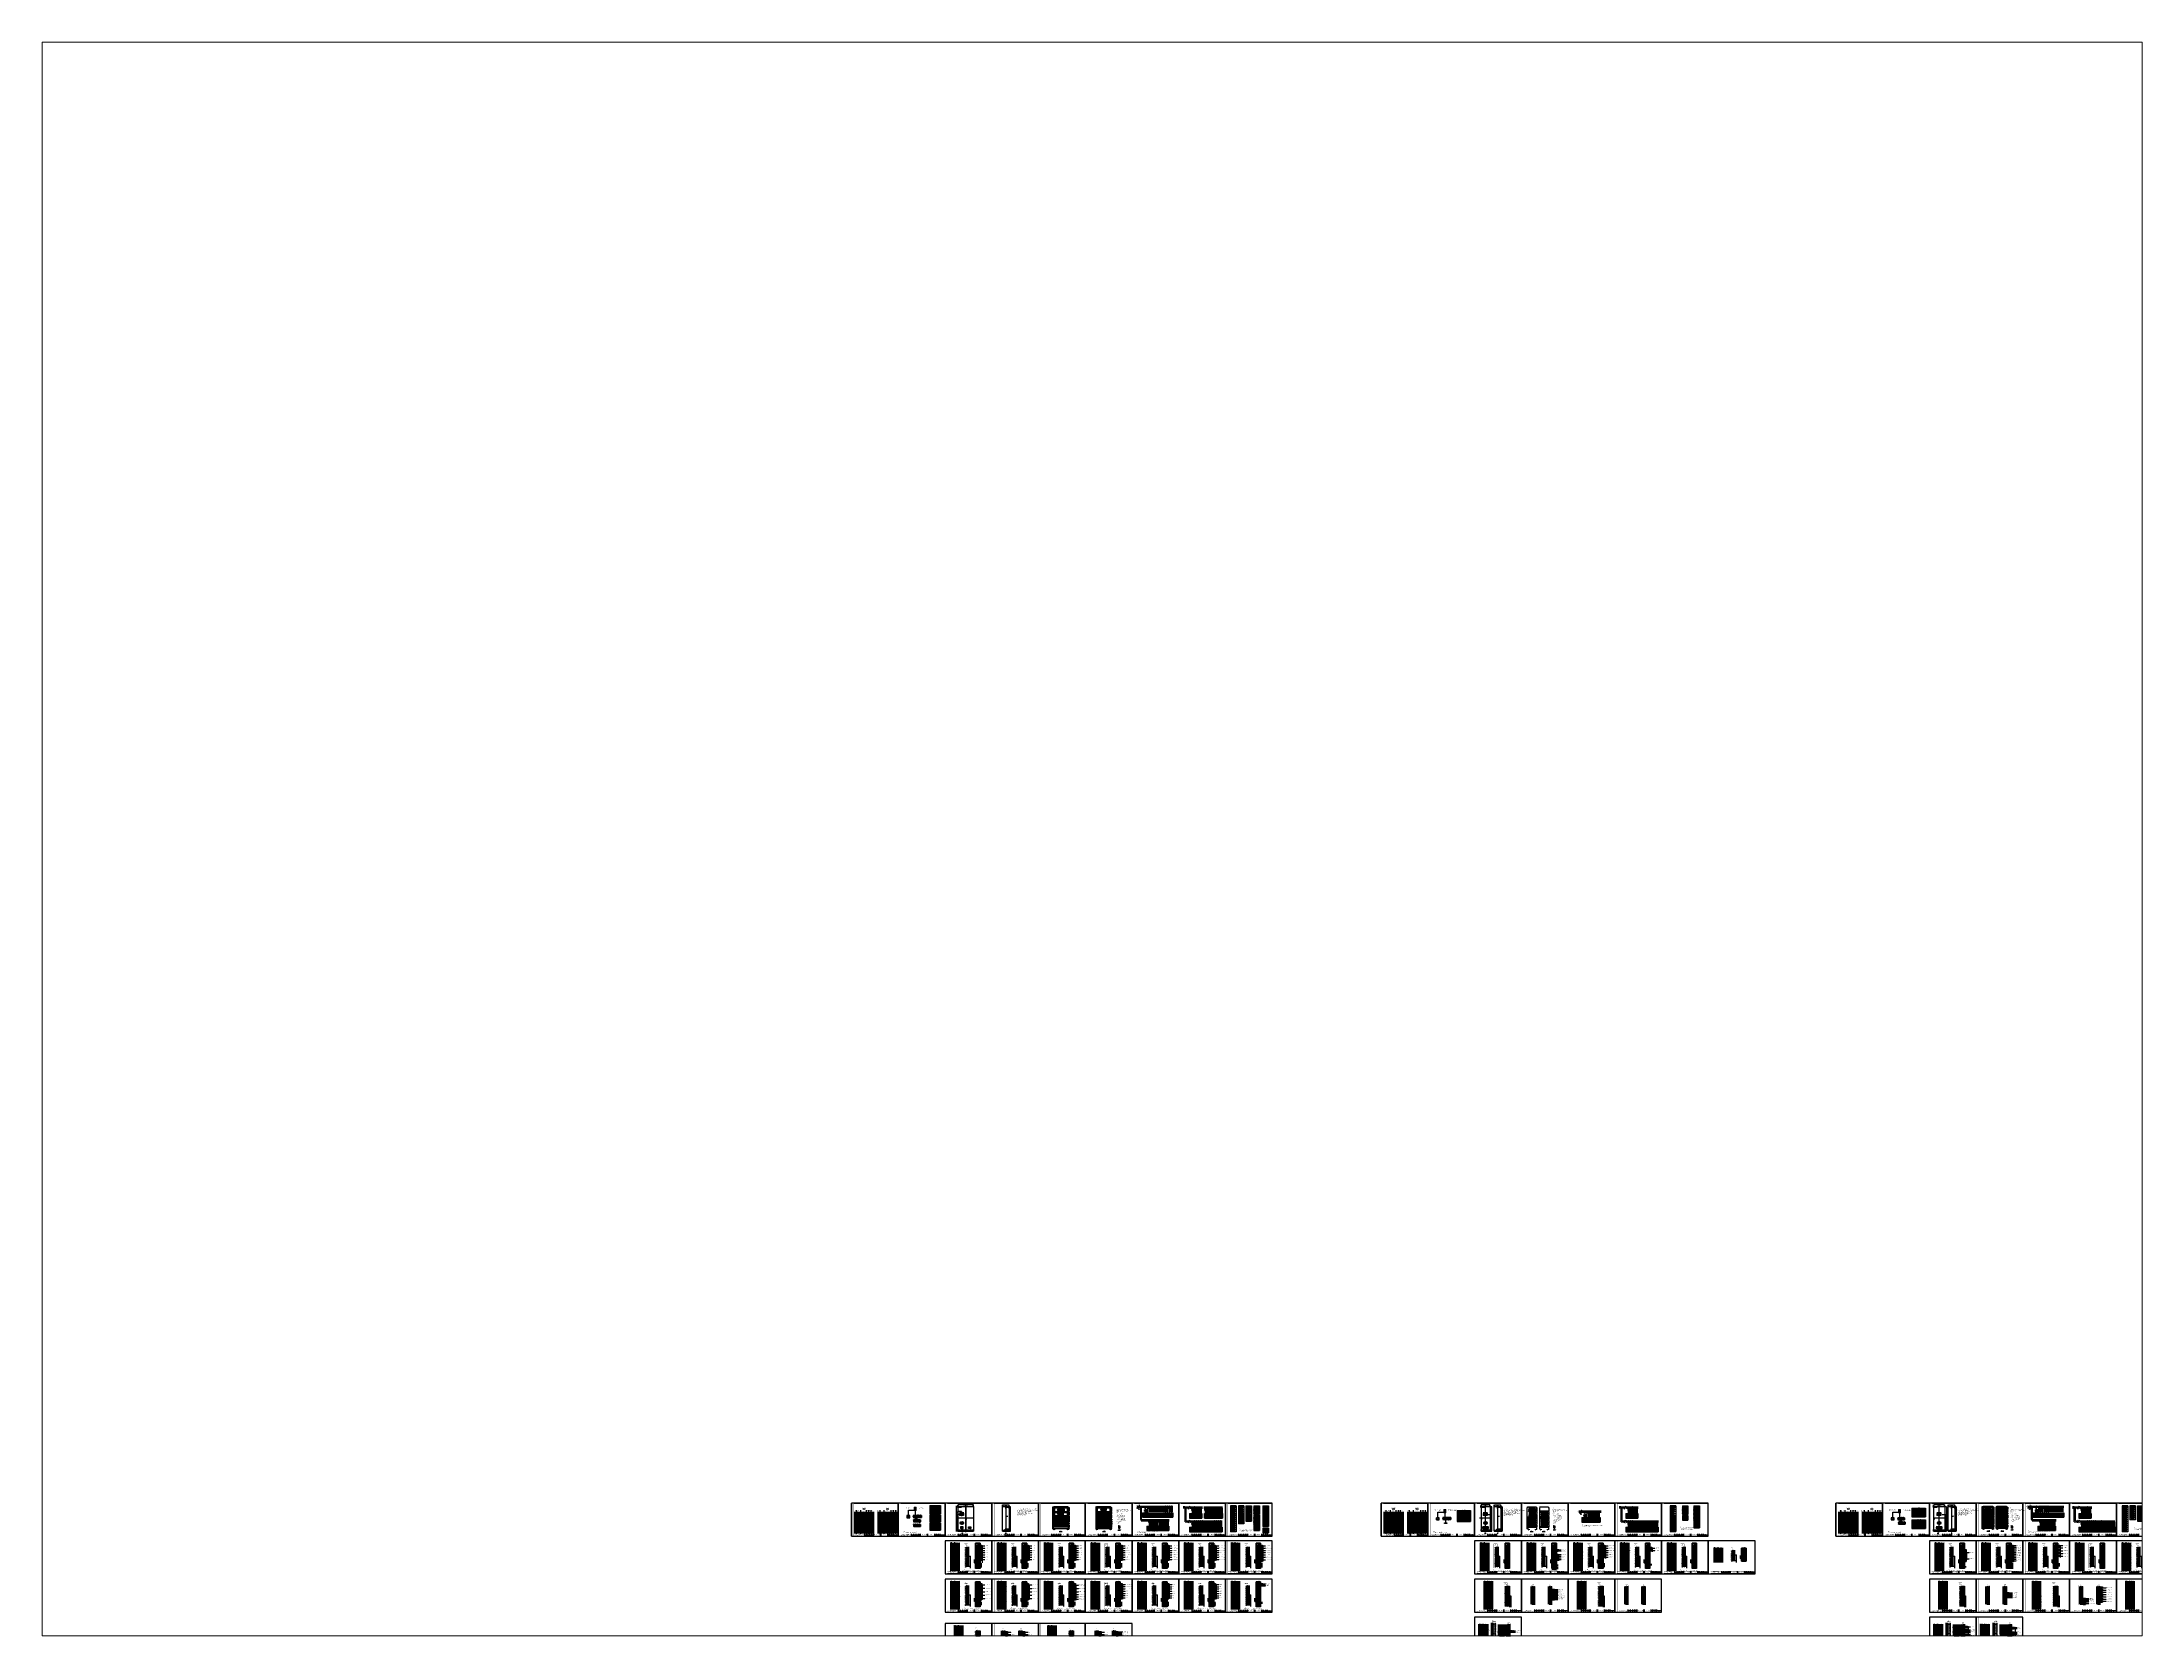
# Paper-space layout '布局1' of a CAD drawing. Header units: millimetres. Extents: x 26 to 231, y 20 to 176.
# The model-space entities are those that its viewports show. They can reach past a viewport. Long polylines and large blocks are cut down to what shows.
import ezdxf
from ezdxf.enums import TextEntityAlignment as Align
from ezdxf.lldxf.tags import DXFTag

# ---------------------------------------------------------------- set-up
doc = ezdxf.new("R2010")
doc.units = ezdxf.units.MM
for name, pattern in [('DASHED2', [0.375, 0.25, -0.125]), ('HIDDEN2', [0.1875, 0.125, -0.0625]), ('ZWCAD_ISO02W100', [15, 12, -3]), ('ZWCAD_ISO04W100', [30.5, 24, -3, 0.5, -3])]:
    doc.linetypes.add(name, pattern=pattern)
for name, color, linetype in [('1', 3, 'Continuous'), ('ABDE_DENG', 4, 'Continuous'), ('AXIS', 4, 'Continuous'), ('DRAW', 7, 'Continuous'), ('HZ', 7, 'Continuous'), ('文字', 5, 'Continuous'), ('文本层', 2, 'Continuous'), ('符号层', 3, 'Continuous')]:
    doc.layers.add(name, color=color, linetype=linetype)
for name, color, linetype, lineweight in [('1轮廓实线层', 7, 'Continuous', 18), ('_0', 7, 'Continuous', 25), ('_Drawing', 7, 'Continuous', 25), ('CAXA0', 7, 'Continuous', 70), ('CAXA3', 7, 'Continuous', 25)]:
    doc.layers.add(name, color=color, linetype=linetype, lineweight=lineweight)
doc.styles.get("Standard").update_dxf_attribs({"font": ''})
doc.styles.add('supcon', font='sceie.shx', dxfattribs={"width": 0.75, "height": 40, "bigfont": 'sceic.shx'})
doc.styles.add('SYS', font='romans.shx', dxfattribs={"width": 0.7})
doc.styles.add('Title', font='', dxfattribs={"height": 45})
doc.styles.add('宋体', font='')
doc.styles.get('Standard').set_extended_font_data('SimSun')
doc.styles.get('Title').set_extended_font_data('SimHei')
doc.styles.get('宋体').set_extended_font_data('SimSun')
tags = doc.linetypes.add('CENTER', pattern=[2, 1.25, -0.25, 0.25, -0.25]).pattern_tags.tags
tags[10:11] = [DXFTag(74, 4), DXFTag(75, 0), DXFTag(340, '0'), DXFTag(46, 1.0), DXFTag(50, 0.0), DXFTag(44, 0.0), DXFTag(45, 0.0)]
tags[8:9] = [DXFTag(74, 4), DXFTag(75, 0), DXFTag(340, '0'), DXFTag(46, 1.0), DXFTag(50, 0.0), DXFTag(44, 0.0), DXFTag(45, 0.0)]
tags[6:7] = [DXFTag(74, 4), DXFTag(75, 0), DXFTag(340, '0'), DXFTag(46, 1.0), DXFTag(50, 0.0), DXFTag(44, 0.0), DXFTag(45, 0.0)]
tags[4:5] = [DXFTag(74, 4), DXFTag(75, 0), DXFTag(340, '0'), DXFTag(46, 1.0), DXFTag(50, 0.0), DXFTag(44, 0.0), DXFTag(45, 0.0)]
doc.dimstyles.new('supcon', dxfattribs={"dimtxt": 20, "dimasz": 20, "dimexe": 10, "dimexo": 10, "dimgap": 5, "dimtad": 1, "dimtoh": 1, "dimdec": 0, "dimzin": 0, "dimdsep": 46, "dimtxsty": 'supcon', "dimcen": 0.09, "dimclrd": 2, "dimclre": 2, "dimclrt": 2, "dimadec": 0, "dimazin": 0, "dimtfac": 1, "dimtdec": 0, "dimtofl": 0, "dimtmove": 0, "dimatfit": 3, "dimfxl": 1, "dimtolj": 1, "dimtzin": 0, "dimarcsym": 0})

# ---------------------------------------------------------------- blocks, each defined once
blk = doc.blocks.new('中控·SUPCON')
at = {"linetype": 'Continuous'}
h = blk.add_hatch(color=2, dxfattribs=at)
h.dxf.hatch_style = 1
h.paths.add_polyline_path([(34, 33), (20, 33), (20, 37), (15, 37), (15, 36), (15, 33), (0, 33), (0, 20), (13, 20), (15, 20), (15, 15), (20, 15), (20, 20), (22, 20), (34, 20)])
h.paths.add_polyline_path([(20, 30), (20, 31), (29, 31), (29, 22), (20, 22)], flags=16)
h.paths.add_polyline_path([(15, 30), (15, 22), (6, 22), (6, 31), (15, 31)], flags=16)
h.paths.add_polyline_path([(47, 32), (49, 32), (49, 35), (47, 35), (47, 37), (41, 37), (41, 35), (38, 35), (38, 32), (41, 32), (41, 26), (38, 25), (38, 22), (41, 23), (41, 18), (39, 17), (39, 15), (47, 16), (47, 24), (49, 25), (49, 28), (47, 27)])
h.paths.add_polyline_path([(61, 30), (55, 30), (52, 28), (52, 26), (58, 26)])
h.paths.add_polyline_path([(73, 28), (71, 28), (70, 30), (64, 30), (66, 26), (73, 26)])
h.paths.add_polyline_path([(73, 36), (65, 36), (65, 37), (60, 37), (60, 36), (52, 36), (52, 32), (57, 32), (57, 33), (68, 33), (68, 32), (73, 32)])
h.paths.add_polyline_path([(66, 22), (73, 22), (73, 24), (52, 24), (52, 22), (60, 22), (60, 17), (52, 17), (52, 15), (74, 15), (74, 17), (66, 17)])
h.paths.add_polyline_path([(83, 26, 1), (88, 26, 1)])
h.paths.add_polyline_path([(118, 28), (104, 28, -0.414214), (103, 29), (103, 32, -0.414214), (104, 33), (121, 33), (121, 37), (101, 37, 0.414214), (98, 34), (98, 27, 0.414214), (101, 24), (115, 24, -0.414214), (116, 23), (116, 20, -0.414214), (115, 19), (98, 19), (98, 15), (118, 15, 0.414214), (121, 18), (121, 25, 0.414214)])
h.paths.add_polyline_path([(128, 37), (124, 37), (124, 36), (124, 21, 0.414214), (130, 15), (142, 15, 0.414214), (148, 21), (148, 37), (144, 37), (144, 22, -0.414214), (141, 19), (131, 19, -0.414214), (128, 22)])
h.paths.add_polyline_path([(174, 26), (174, 33, 0.414214), (170, 37), (150, 37), (150, 36), (150, 15), (155, 15), (155, 22), (170, 22, 0.414214)])
h.paths.add_polyline_path([(167, 26), (155, 26), (155, 33), (167, 33, -0.414214), (169, 31), (169, 28, -0.414214)], flags=16)
h.paths.add_polyline_path([(201, 19), (185, 19, -0.414214), (181, 23), (181, 29, -0.414214), (185, 33), (201, 33), (201, 37), (183, 37, 0.414214), (177, 31), (177, 21, 0.414214), (183, 15), (201, 15)])
h.paths.add_polyline_path([(229, 21), (229, 31, 0.414214), (223, 37), (210, 37, 0.414214), (204, 31), (204, 21, 0.414214), (210, 15), (223, 15, 0.414214)])
h.paths.add_polyline_path([(207, 23), (207, 29, -0.414214), (211, 33), (222, 33, -0.414214), (226, 29), (226, 23, -0.414214), (222, 19), (211, 19, -0.414214)], flags=16)
h.paths.add_polyline_path([(236, 32), (252, 15), (256, 15), (256, 37), (252, 37), (252, 21), (236, 37), (232, 37), (232, 36), (232, 15), (236, 15)])
h = blk.add_hatch(color=2, dxfattribs=at)
h.dxf.hatch_style = 1
h.paths.add_polyline_path([(34, 33), (20, 33), (20, 37), (15, 37), (15, 36), (15, 33), (0, 33), (0, 20), (13, 20), (15, 20), (15, 15), (20, 15), (20, 20), (22, 20), (34, 20)])
h.paths.add_polyline_path([(20, 30), (20, 31), (29, 31), (29, 22), (20, 22)], flags=16)
h.paths.add_polyline_path([(15, 30), (15, 22), (6, 22), (6, 31), (15, 31)], flags=16)
h.paths.add_polyline_path([(47, 32), (49, 32), (49, 35), (47, 35), (47, 37), (41, 37), (41, 35), (38, 35), (38, 32), (41, 32), (41, 26), (38, 25), (38, 22), (41, 23), (41, 18), (39, 17), (39, 15), (47, 16), (47, 24), (49, 25), (49, 28), (47, 27)])
h.paths.add_polyline_path([(61, 30), (55, 30), (52, 28), (52, 26), (58, 26)])
h.paths.add_polyline_path([(73, 28), (71, 28), (70, 30), (64, 30), (66, 26), (73, 26)])
h.paths.add_polyline_path([(73, 36), (65, 36), (65, 37), (60, 37), (60, 36), (52, 36), (52, 32), (57, 32), (57, 33), (68, 33), (68, 32), (73, 32)])
h.paths.add_polyline_path([(66, 22), (73, 22), (73, 24), (52, 24), (52, 22), (60, 22), (60, 17), (52, 17), (52, 15), (74, 15), (74, 17), (66, 17)])
h.paths.add_polyline_path([(83, 26, 1), (88, 26, 1)])
h.paths.add_polyline_path([(118, 28), (104, 28, -0.414214), (103, 29), (103, 32, -0.414214), (104, 33), (121, 33), (121, 37), (101, 37, 0.414214), (98, 34), (98, 27, 0.414214), (101, 24), (115, 24, -0.414214), (116, 23), (116, 20, -0.414214), (115, 19), (98, 19), (98, 15), (118, 15, 0.414214), (121, 18), (121, 25, 0.414214)])
h.paths.add_polyline_path([(128, 37), (124, 37), (124, 36), (124, 21, 0.414214), (130, 15), (142, 15, 0.414214), (148, 21), (148, 37), (144, 37), (144, 22, -0.414214), (141, 19), (131, 19, -0.414214), (128, 22)])
h.paths.add_polyline_path([(174, 26), (174, 33, 0.414214), (170, 37), (150, 37), (150, 36), (150, 15), (155, 15), (155, 22), (170, 22, 0.414214)])
h.paths.add_polyline_path([(167, 26), (155, 26), (155, 33), (167, 33, -0.414214), (169, 31), (169, 28, -0.414214)], flags=16)
h.paths.add_polyline_path([(201, 19), (185, 19, -0.414214), (181, 23), (181, 29, -0.414214), (185, 33), (201, 33), (201, 37), (183, 37, 0.414214), (177, 31), (177, 21, 0.414214), (183, 15), (201, 15)])
h.paths.add_polyline_path([(229, 21), (229, 31, 0.414214), (223, 37), (210, 37, 0.414214), (204, 31), (204, 21, 0.414214), (210, 15), (223, 15, 0.414214)])
h.paths.add_polyline_path([(207, 23), (207, 29, -0.414214), (211, 33), (222, 33, -0.414214), (226, 29), (226, 23, -0.414214), (222, 19), (211, 19, -0.414214)], flags=16)
h.paths.add_polyline_path([(236, 32), (252, 15), (256, 15), (256, 37), (252, 37), (252, 21), (236, 37), (232, 37), (232, 36), (232, 15), (236, 15)])
h = blk.add_hatch(color=2, dxfattribs=at)
h.dxf.hatch_style = 1
h.paths.add_polyline_path([(34, 33), (20, 33), (20, 37), (15, 37), (15, 36), (15, 33), (0, 33), (0, 20), (13, 20), (15, 20), (15, 15), (20, 15), (20, 20), (22, 20), (34, 20)])
h.paths.add_polyline_path([(20, 30), (20, 31), (29, 31), (29, 22), (20, 22)], flags=16)
h.paths.add_polyline_path([(15, 30), (15, 22), (6, 22), (6, 31), (15, 31)], flags=16)
h.paths.add_polyline_path([(47, 32), (49, 32), (49, 35), (47, 35), (47, 37), (41, 37), (41, 35), (38, 35), (38, 32), (41, 32), (41, 26), (38, 25), (38, 22), (41, 23), (41, 18), (39, 17), (39, 15), (47, 16), (47, 24), (49, 25), (49, 28), (47, 27)])
h.paths.add_polyline_path([(61, 30), (55, 30), (52, 28), (52, 26), (58, 26)])
h.paths.add_polyline_path([(73, 28), (71, 28), (70, 30), (64, 30), (66, 26), (73, 26)])
h.paths.add_polyline_path([(73, 36), (65, 36), (65, 37), (60, 37), (60, 36), (52, 36), (52, 32), (57, 32), (57, 33), (68, 33), (68, 32), (73, 32)])
h.paths.add_polyline_path([(66, 22), (73, 22), (73, 24), (52, 24), (52, 22), (60, 22), (60, 17), (52, 17), (52, 15), (74, 15), (74, 17), (66, 17)])
h.paths.add_polyline_path([(83, 26, 1), (88, 26, 1)])
h.paths.add_polyline_path([(118, 28), (104, 28, -0.414214), (103, 29), (103, 32, -0.414214), (104, 33), (121, 33), (121, 37), (101, 37, 0.414214), (98, 34), (98, 27, 0.414214), (101, 24), (115, 24, -0.414214), (116, 23), (116, 20, -0.414214), (115, 19), (98, 19), (98, 15), (118, 15, 0.414214), (121, 18), (121, 25, 0.414214)])
h.paths.add_polyline_path([(128, 37), (124, 37), (124, 36), (124, 21, 0.414214), (130, 15), (142, 15, 0.414214), (148, 21), (148, 37), (144, 37), (144, 22, -0.414214), (141, 19), (131, 19, -0.414214), (128, 22)])
h.paths.add_polyline_path([(174, 26), (174, 33, 0.414214), (170, 37), (150, 37), (150, 36), (150, 15), (155, 15), (155, 22), (170, 22, 0.414214)])
h.paths.add_polyline_path([(167, 26), (155, 26), (155, 33), (167, 33, -0.414214), (169, 31), (169, 28, -0.414214)], flags=16)
h.paths.add_polyline_path([(201, 19), (185, 19, -0.414214), (181, 23), (181, 29, -0.414214), (185, 33), (201, 33), (201, 37), (183, 37, 0.414214), (177, 31), (177, 21, 0.414214), (183, 15), (201, 15)])
h.paths.add_polyline_path([(229, 21), (229, 31, 0.414214), (223, 37), (210, 37, 0.414214), (204, 31), (204, 21, 0.414214), (210, 15), (223, 15, 0.414214)])
h.paths.add_polyline_path([(207, 23), (207, 29, -0.414214), (211, 33), (222, 33, -0.414214), (226, 29), (226, 23, -0.414214), (222, 19), (211, 19, -0.414214)], flags=16)
h.paths.add_polyline_path([(236, 32), (252, 15), (256, 15), (256, 37), (252, 37), (252, 21), (236, 37), (232, 37), (232, 36), (232, 15), (236, 15)])
h = blk.add_hatch(color=2, dxfattribs=at)
h.dxf.hatch_style = 1
h.paths.add_polyline_path([(34, 33), (20, 33), (20, 37), (15, 37), (15, 36), (15, 33), (0, 33), (0, 20), (13, 20), (15, 20), (15, 15), (20, 15), (20, 20), (22, 20), (34, 20)])
h.paths.add_polyline_path([(20, 30), (20, 31), (29, 31), (29, 22), (20, 22)], flags=16)
h.paths.add_polyline_path([(15, 30), (15, 22), (6, 22), (6, 31), (15, 31)], flags=16)
h.paths.add_polyline_path([(47, 32), (49, 32), (49, 35), (47, 35), (47, 37), (41, 37), (41, 35), (38, 35), (38, 32), (41, 32), (41, 26), (38, 25), (38, 22), (41, 23), (41, 18), (39, 17), (39, 15), (47, 16), (47, 24), (49, 25), (49, 28), (47, 27)])
h.paths.add_polyline_path([(61, 30), (55, 30), (52, 28), (52, 26), (58, 26)])
h.paths.add_polyline_path([(73, 28), (71, 28), (70, 30), (64, 30), (66, 26), (73, 26)])
h.paths.add_polyline_path([(73, 36), (65, 36), (65, 37), (60, 37), (60, 36), (52, 36), (52, 32), (57, 32), (57, 33), (68, 33), (68, 32), (73, 32)])
h.paths.add_polyline_path([(66, 22), (73, 22), (73, 24), (52, 24), (52, 22), (60, 22), (60, 17), (52, 17), (52, 15), (74, 15), (74, 17), (66, 17)])
h.paths.add_polyline_path([(83, 26, 1), (88, 26, 1)])
h.paths.add_polyline_path([(118, 28), (104, 28, -0.414214), (103, 29), (103, 32, -0.414214), (104, 33), (121, 33), (121, 37), (101, 37, 0.414214), (98, 34), (98, 27, 0.414214), (101, 24), (115, 24, -0.414214), (116, 23), (116, 20, -0.414214), (115, 19), (98, 19), (98, 15), (118, 15, 0.414214), (121, 18), (121, 25, 0.414214)])
h.paths.add_polyline_path([(128, 37), (124, 37), (124, 36), (124, 21, 0.414214), (130, 15), (142, 15, 0.414214), (148, 21), (148, 37), (144, 37), (144, 22, -0.414214), (141, 19), (131, 19, -0.414214), (128, 22)])
h.paths.add_polyline_path([(174, 26), (174, 33, 0.414214), (170, 37), (150, 37), (150, 36), (150, 15), (155, 15), (155, 22), (170, 22, 0.414214)])
h.paths.add_polyline_path([(167, 26), (155, 26), (155, 33), (167, 33, -0.414214), (169, 31), (169, 28, -0.414214)], flags=16)
h.paths.add_polyline_path([(201, 19), (185, 19, -0.414214), (181, 23), (181, 29, -0.414214), (185, 33), (201, 33), (201, 37), (183, 37, 0.414214), (177, 31), (177, 21, 0.414214), (183, 15), (201, 15)])
h.paths.add_polyline_path([(229, 21), (229, 31, 0.414214), (223, 37), (210, 37, 0.414214), (204, 31), (204, 21, 0.414214), (210, 15), (223, 15, 0.414214)])
h.paths.add_polyline_path([(207, 23), (207, 29, -0.414214), (211, 33), (222, 33, -0.414214), (226, 29), (226, 23, -0.414214), (222, 19), (211, 19, -0.414214)], flags=16)
h.paths.add_polyline_path([(236, 32), (252, 15), (256, 15), (256, 37), (252, 37), (252, 21), (236, 37), (232, 37), (232, 36), (232, 15), (236, 15)])
h = blk.add_hatch(color=2, dxfattribs=at)
h.dxf.hatch_style = 1
h.paths.add_polyline_path([(34, 33), (20, 33), (20, 37), (15, 37), (15, 36), (15, 33), (0, 33), (0, 20), (13, 20), (15, 20), (15, 15), (20, 15), (20, 20), (22, 20), (34, 20)])
h.paths.add_polyline_path([(20, 30), (20, 31), (29, 31), (29, 22), (20, 22)], flags=16)
h.paths.add_polyline_path([(15, 30), (15, 22), (6, 22), (6, 31), (15, 31)], flags=16)
h.paths.add_polyline_path([(47, 32), (49, 32), (49, 35), (47, 35), (47, 37), (41, 37), (41, 35), (38, 35), (38, 32), (41, 32), (41, 26), (38, 25), (38, 22), (41, 23), (41, 18), (39, 17), (39, 15), (47, 16), (47, 24), (49, 25), (49, 28), (47, 27)])
h.paths.add_polyline_path([(61, 30), (55, 30), (52, 28), (52, 26), (58, 26)])
h.paths.add_polyline_path([(73, 28), (71, 28), (70, 30), (64, 30), (66, 26), (73, 26)])
h.paths.add_polyline_path([(73, 36), (65, 36), (65, 37), (60, 37), (60, 36), (52, 36), (52, 32), (57, 32), (57, 33), (68, 33), (68, 32), (73, 32)])
h.paths.add_polyline_path([(66, 22), (73, 22), (73, 24), (52, 24), (52, 22), (60, 22), (60, 17), (52, 17), (52, 15), (74, 15), (74, 17), (66, 17)])
h.paths.add_polyline_path([(83, 26, 1), (88, 26, 1)])
h.paths.add_polyline_path([(118, 28), (104, 28, -0.414214), (103, 29), (103, 32, -0.414214), (104, 33), (121, 33), (121, 37), (101, 37, 0.414214), (98, 34), (98, 27, 0.414214), (101, 24), (115, 24, -0.414214), (116, 23), (116, 20, -0.414214), (115, 19), (98, 19), (98, 15), (118, 15, 0.414214), (121, 18), (121, 25, 0.414214)])
h.paths.add_polyline_path([(128, 37), (124, 37), (124, 36), (124, 21, 0.414214), (130, 15), (142, 15, 0.414214), (148, 21), (148, 37), (144, 37), (144, 22, -0.414214), (141, 19), (131, 19, -0.414214), (128, 22)])
h.paths.add_polyline_path([(174, 26), (174, 33, 0.414214), (170, 37), (150, 37), (150, 36), (150, 15), (155, 15), (155, 22), (170, 22, 0.414214)])
h.paths.add_polyline_path([(167, 26), (155, 26), (155, 33), (167, 33, -0.414214), (169, 31), (169, 28, -0.414214)], flags=16)
h.paths.add_polyline_path([(201, 19), (185, 19, -0.414214), (181, 23), (181, 29, -0.414214), (185, 33), (201, 33), (201, 37), (183, 37, 0.414214), (177, 31), (177, 21, 0.414214), (183, 15), (201, 15)])
h.paths.add_polyline_path([(229, 21), (229, 31, 0.414214), (223, 37), (210, 37, 0.414214), (204, 31), (204, 21, 0.414214), (210, 15), (223, 15, 0.414214)])
h.paths.add_polyline_path([(207, 23), (207, 29, -0.414214), (211, 33), (222, 33, -0.414214), (226, 29), (226, 23, -0.414214), (222, 19), (211, 19, -0.414214)], flags=16)
h.paths.add_polyline_path([(236, 32), (252, 15), (256, 15), (256, 37), (252, 37), (252, 21), (236, 37), (232, 37), (232, 36), (232, 15), (236, 15)])
h = blk.add_hatch(color=2, dxfattribs=at)
h.dxf.hatch_style = 1
h.paths.add_polyline_path([(34, 33), (20, 33), (20, 37), (15, 37), (15, 36), (15, 33), (0, 33), (0, 20), (13, 20), (15, 20), (15, 15), (20, 15), (20, 20), (22, 20), (34, 20)])
h.paths.add_polyline_path([(20, 30), (20, 31), (29, 31), (29, 22), (20, 22)], flags=16)
h.paths.add_polyline_path([(15, 30), (15, 22), (6, 22), (6, 31), (15, 31)], flags=16)
h.paths.add_polyline_path([(47, 32), (49, 32), (49, 35), (47, 35), (47, 37), (41, 37), (41, 35), (38, 35), (38, 32), (41, 32), (41, 26), (38, 25), (38, 22), (41, 23), (41, 18), (39, 17), (39, 15), (47, 16), (47, 24), (49, 25), (49, 28), (47, 27)])
h.paths.add_polyline_path([(61, 30), (55, 30), (52, 28), (52, 26), (58, 26)])
h.paths.add_polyline_path([(73, 28), (71, 28), (70, 30), (64, 30), (66, 26), (73, 26)])
h.paths.add_polyline_path([(73, 36), (65, 36), (65, 37), (60, 37), (60, 36), (52, 36), (52, 32), (57, 32), (57, 33), (68, 33), (68, 32), (73, 32)])
h.paths.add_polyline_path([(66, 22), (73, 22), (73, 24), (52, 24), (52, 22), (60, 22), (60, 17), (52, 17), (52, 15), (74, 15), (74, 17), (66, 17)])
h.paths.add_polyline_path([(83, 26, 1), (88, 26, 1)])
h.paths.add_polyline_path([(118, 28), (104, 28, -0.414214), (103, 29), (103, 32, -0.414214), (104, 33), (121, 33), (121, 37), (101, 37, 0.414214), (98, 34), (98, 27, 0.414214), (101, 24), (115, 24, -0.414214), (116, 23), (116, 20, -0.414214), (115, 19), (98, 19), (98, 15), (118, 15, 0.414214), (121, 18), (121, 25, 0.414214)])
h.paths.add_polyline_path([(128, 37), (124, 37), (124, 36), (124, 21, 0.414214), (130, 15), (142, 15, 0.414214), (148, 21), (148, 37), (144, 37), (144, 22, -0.414214), (141, 19), (131, 19, -0.414214), (128, 22)])
h.paths.add_polyline_path([(174, 26), (174, 33, 0.414214), (170, 37), (150, 37), (150, 36), (150, 15), (155, 15), (155, 22), (170, 22, 0.414214)])
h.paths.add_polyline_path([(167, 26), (155, 26), (155, 33), (167, 33, -0.414214), (169, 31), (169, 28, -0.414214)], flags=16)
h.paths.add_polyline_path([(201, 19), (185, 19, -0.414214), (181, 23), (181, 29, -0.414214), (185, 33), (201, 33), (201, 37), (183, 37, 0.414214), (177, 31), (177, 21, 0.414214), (183, 15), (201, 15)])
h.paths.add_polyline_path([(229, 21), (229, 31, 0.414214), (223, 37), (210, 37, 0.414214), (204, 31), (204, 21, 0.414214), (210, 15), (223, 15, 0.414214)])
h.paths.add_polyline_path([(207, 23), (207, 29, -0.414214), (211, 33), (222, 33, -0.414214), (226, 29), (226, 23, -0.414214), (222, 19), (211, 19, -0.414214)], flags=16)
h.paths.add_polyline_path([(236, 32), (252, 15), (256, 15), (256, 37), (252, 37), (252, 21), (236, 37), (232, 37), (232, 36), (232, 15), (236, 15)])
blk = doc.blocks.new('supcon图框')
at = {"linetype": 'Continuous'}
for p, q in [((6146, 4362), (1988, 4362)), ((1988, 4362), (1988, 1422)), ((6146, 1422), (6146, 4362)), ((1988, 1422), (6146, 1422))]:
    blk.add_line(p, q, dxfattribs=at)
for p, q in [((3146, 1652), (3146, 1472)), ((3146, 1562), (3896, 1562)), ((3346, 1652), (3346, 1472)), ((3546, 1652), (3546, 1472)), ((3746, 1652), (3746, 1472)), ((3896, 1652), (3896, 1472)), ((3946, 1652), (3946, 1472)), ((4546, 1652), (4546, 1472)), ((4596, 1652), (4596, 1472)), ((5196, 1652), (5196, 1472)), ((5196, 1562), (6096, 1562)), ((5346, 1652), (5346, 1472)), ((5546, 1652), (5546, 1472)), ((5696, 1652), (5696, 1472)), ((5896, 1562), (5896, 1472))]:
    blk.add_line(p, q)
at = {"linetype": 'Continuous', "const_width": 10}
blk.add_lwpolyline([(2196, 4312), (6096, 4312), (6096, 1472), (2196, 1472)], close=True, dxfattribs=at)
blk.add_lwpolyline([(2196, 1652), (6096, 1652)], dxfattribs=at)
at = {"linetype": 'Continuous', "xscale": 2, "yscale": 2, "zscale": 2}
blk.add_blockref('中控·SUPCON', (2415, 1548), dxfattribs=at)
at = {"style": 'Title'}
blk.add_text('浙江浙大中控信息技术有限公司', height=45, dxfattribs=at).set_placement((2223, 1506))
at = {"style": 'supcon', "width": 0.75}
for s, p in [('设    计', (3246, 1604)), ('校    核', (3445, 1604)), ('审    核', (3644, 1604)), ('日 期', (3822, 1604)), ('项', (3918, 1591)), ('目', (3918, 1523)), ('名', (4568, 1523)), ('图', (4568, 1591)), ('设计项目', (5268, 1604)), ('设计阶段', (5268, 1518)), ('施工图', (5446, 1518)), ('页 码', (5618, 1518)), ('图 号', (5618, 1604)), ('第      张', (5797, 1518)), ('共      张', (5997, 1518))]:
    blk.add_text(s, height=40, dxfattribs=at).set_placement(p, align=Align.MIDDLE)
blk = doc.blocks.new('S_301')
at = {"color": 0, "const_width": 0.3}
blk.add_lwpolyline([(0, -8), (-4, 0)], dxfattribs=at)
at = {"color": 0}
for points in [[(0, 0), (0, 6)], [(0, -8), (0, -10)]]:
    blk.add_lwpolyline(points, dxfattribs=at)
at = {"layer": 'HZ', "color": 7, "linetype": 'Continuous', "style": 'SYS', "width": 0.7, "flags": 1}
for tag in ['XYVALUE', 'VALUE']:
    blk.add_attdef(tag, text='', height=0.02, dxfattribs=at).set_placement((-1, 9), align=Align.MIDDLE)
blk = doc.blocks.new('1P断路器')
at = {"layer": '1', "color": 4}
for p, q in [((10913, 36539), (10904, 36530)), ((10913, 36530), (10904, 36539))]:
    blk.add_line(p, q, dxfattribs=at)
at = {"layer": 'ABDE_DENG', "linetype": 'Continuous', "xscale": 4, "yscale": 4, "zscale": 4}
blk.add_blockref('S_301', (10908, 36535), dxfattribs=at)
blk = doc.blocks.new('XX')
at = {"layer": 'ABDE_DENG', "linetype": 'Continuous'}
for p, q in [((-4.5, 0), (-5.5, 0)), ((-3, 0), (-4, 0)), ((-1.5, 0), (-2.5, 0)), ((0, 0), (-1, 0))]:
    blk.add_line(p, q, dxfattribs=at)
blk = doc.blocks.new('温控开关')
at = {"color": 4, "lineweight": -3}
for p, q in [((10981, 36493), (10981, 36523)), ((10981, 36523), (11011, 36523)), ((11011, 36493), (10981, 36493)), ((11011, 36523), (11011, 36508)), ((11011, 36508), (11011, 36493))]:
    blk.add_line(p, q, dxfattribs=at)
for centre, start, end in [((10996, 36511), 1.60213, 178.39787), ((10996, 36505), 181.60213, 358.39787)]:
    blk.add_arc(centre, 6.46, start, end, dxfattribs=at)
at = {"layer": 'ABDE_DENG', "linetype": 'Continuous'}
for name, p, xscale, yscale, zscale in [('S_301', (11050, 36521), 4, 4, 4), ('XX', (11039, 36508), 5, 5, 5)]:
    blk.add_blockref(name, p, dxfattribs=dict(at, xscale=xscale, yscale=yscale, zscale=zscale))
at = {"layer": '1', "color": 4, "style": '宋体', "width": 0.75}
blk.add_text('I', height=15, rotation=90.21563, dxfattribs=at).set_placement((11003, 36504))
blk = doc.blocks.new('风扇')
at = {"layer": 'AXIS', "color": 0, "linetype": 'ByBlock'}
blk.add_lwpolyline([(10386, 36502), (10434, 36502), (10434, 36468), (10386, 36468)], close=True, dxfattribs=at)
for centre, radius, start, end in [((10397, 36484), 7.7, 64.01012, 295.98988), ((10335, 36401), 112, 43.15838, 53.91194), ((10498, 36383), 136, 127.06121, 135.86847), ((10419, 36484), 7.7, 244.01012, 115.98988)]:
    blk.add_arc(centre, radius, start, end, dxfattribs=at)
blk = doc.blocks.new('S_302')
at = {"color": 0, "linetype": 'Continuous'}
for p, q in [((0, 4), (0, 0)), ((0, 0), (3, 0))]:
    blk.add_line(p, q, dxfattribs=at)
at = {"color": 0, "linetype": 'Continuous', "const_width": 0.3}
blk.add_lwpolyline([(0, -5), (3, 0)], dxfattribs=at)
at = {"color": 0, "linetype": 'Continuous'}
blk.add_lwpolyline([(0, -5), (0, -9)], dxfattribs=at)
at = {"color": 0, "linetype": 'Continuous', "style": 'SYS', "width": 0.7, "flags": 1}
for tag in ['XYVALUE', 'VALUE']:
    blk.add_attdef(tag, text='', height=0.02, dxfattribs=at).set_placement((2, 7), align=Align.MIDDLE)
blk = doc.blocks.new('常闭开关')
at = {"layer": 'ABDE_DENG', "linetype": 'Continuous', "xscale": 5, "yscale": 5, "zscale": 5}
blk.add_blockref('S_302', (10573, 36568), dxfattribs=at)
blk = doc.blocks.new('带接地插孔的单相插座')
at = {"lineweight": -3}
for p, q in [((20811, 19720), (20775, 19720)), ((20775, 19720), (20775, 19684)), ((20775, 19684), (20811, 19684)), ((20811, 19684), (20775, 19684)), ((20811, 19684), (20811, 19720))]:
    blk.add_line(p, q, dxfattribs=at)
at = {"layer": '文字', "color": 0, "linetype": 'Continuous'}
for p, q in [((20793, 19702), (20778, 19702)), ((20793, 19717), (20793, 19687))]:
    blk.add_line(p, q, dxfattribs=at)
blk.add_arc((20808, 19702), 15, 90, 270, dxfattribs=at)
blk = doc.blocks.new('DI端子_42')
at = {"lineweight": -3}
h = blk.add_hatch(color=256, dxfattribs=at)
h.dxf.hatch_style = 1
h.paths.add_polyline_path([(10681, 454, 1), (10661, 454, 1)])
h = blk.add_hatch(color=256, dxfattribs=at)
h.dxf.hatch_style = 1
h.paths.add_polyline_path([(10681, 404, 1), (10661, 404, 1)])
h = blk.add_hatch(color=256, dxfattribs=at)
h.dxf.hatch_style = 1
h.paths.add_polyline_path([(10681, 355, 1), (10661, 355, 1)])
h = blk.add_hatch(color=256, dxfattribs=at)
h.dxf.hatch_style = 1
h.paths.add_polyline_path([(10681, 305, 1), (10661, 305, 1)])
h = blk.add_hatch(color=256, dxfattribs=at)
h.dxf.hatch_style = 1
h.paths.add_polyline_path([(10681, 254, 1), (10661, 254, 1)])
h = blk.add_hatch(color=256, dxfattribs=at)
h.dxf.hatch_style = 1
h.paths.add_polyline_path([(10681, 204, 1), (10661, 204, 1)])
h = blk.add_hatch(color=256, dxfattribs=at)
h.dxf.hatch_style = 1
h.paths.add_polyline_path([(10681, 154, 1), (10661, 154, 1)])
h = blk.add_hatch(color=256, dxfattribs=at)
h.dxf.hatch_style = 1
h.paths.add_polyline_path([(10681, 104, 1), (10661, 104, 1)])
h = blk.add_hatch(color=256, dxfattribs=at)
h.dxf.hatch_style = 1
h.paths.add_polyline_path([(10681, 54, 1), (10661, 54, 1)])
h = blk.add_hatch(color=256, dxfattribs=at)
h.dxf.hatch_style = 1
h.paths.add_polyline_path([(10681, 4, 1), (10661, 4, 1)])
for p, q in [((10346, 2209), (10346, 79)), ((10746, 2209), (10346, 2209)), ((10346, 2079), (10746, 2079)), ((10346, 2029), (10746, 2029)), ((10346, 1979), (10746, 1979)), ((10346, 1929), (10746, 1929)), ((10346, 1879), (10746, 1879)), ((10546, 2129), (10546, 79)), ((10646, 2129), (10646, 79)), ((10746, 79), (10746, 2209)), ((10346, 1829), (10746, 1829)), ((10346, 1779), (10746, 1779)), ((10346, 1729), (10746, 1729)), ((10346, 1679), (10746, 1679)), ((10346, 1629), (10746, 1629)), ((10346, 1579), (10746, 1579)), ((10346, 1529), (10746, 1529)), ((10346, 1479), (10746, 1479)), ((10346, 1429), (10746, 1429)), ((10346, 1379), (10746, 1379)), ((10346, 1329), (10746, 1329)), ((10346, 1279), (10746, 1279)), ((10346, 1229), (10746, 1229)), ((10346, 1179), (10746, 1179)), ((10346, 1129), (10746, 1129)), ((10346, 1079), (10746, 1079)), ((10346, 1029), (10746, 1029)), ((10346, 979), (10746, 979)), ((10346, 929), (10746, 929)), ((10346, 879), (10746, 879)), ((10346, 829), (10746, 829)), ((10346, 779), (10746, 779)), ((10346, 729), (10746, 729)), ((10346, 679), (10746, 679)), ((10346, 629), (10746, 629)), ((10346, 579), (10746, 579)), ((10346, 529), (10746, 529)), ((10346, 479), (10746, 479)), ((10346, 429), (10746, 429)), ((10346, 379), (10746, 379)), ((10346, 329), (10746, 329)), ((10346, 279), (10746, 279)), ((10346, 229), (10746, 229)), ((10346, 179), (10746, 179)), ((10346, 129), (10746, 129))]:
    blk.add_line(p, q, dxfattribs=at)
for p, q in [((10346, 2209), (10746, 2209)), ((10346, -21), (10346, 2209)), ((10746, 2209), (10746, -21)), ((10346, 79), (10746, 79)), ((10346, 29), (10346, 79)), ((10746, 29), (10346, 29)), ((10346, -21), (10346, 29)), ((10546, 79), (10546, -21)), ((10646, 79), (10646, -21)), ((10670, 3), (10670, 454)), ((10746, 79), (10746, 29)), ((10746, 29), (10746, -21)), ((10746, -21), (10346, -21)), ((10746, -21), (10346, -21))]:
    blk.add_line(p, q)
at = {"const_width": 5}
blk.add_lwpolyline([(10346, 2209), (10746, 2209), (10746, -21), (10346, -21), (10346, 2209)], dxfattribs=at)
at = {"lineweight": -3, "const_width": 5}
blk.add_lwpolyline([(10346, 2129), (10746, 2129)], dxfattribs=at)
at = {"lineweight": -3}
for centre in [(10671, 454), (10671, 404), (10671, 355), (10671, 305), (10671, 254), (10671, 204), (10671, 154), (10671, 104), (10671, 54), (10671, 4)]:
    blk.add_circle(centre, 10, dxfattribs=at)
at = {"color": 7, "style": 'supcon', "width": 0.75}
for s, p in [('源', (10427, 2089)), ('结点号', (10561, 2089)), ('端子号', (10661, 2089)), ('1', (10696, 2039)), ('2', (10696, 1989)), ('3', (10696, 1939)), ('4', (10696, 1889)), ('5', (10696, 1839)), ('10', (10686, 1589)), ('11', (10686, 1539)), ('12', (10686, 1489)), ('13', (10686, 1439)), ('14', (10686, 1389)), ('15', (10686, 1339)), ('16', (10686, 1289)), ('17', (10686, 1239)), ('18', (10686, 1189)), ('19', (10686, 1139)), ('20', (10686, 1089)), ('21', (10686, 1039)), ('22', (10686, 989)), ('23', (10686, 939)), ('24', (10686, 889)), ('25', (10686, 839)), ('26', (10686, 789)), ('27', (10686, 739)), ('28', (10686, 689)), ('29', (10686, 639)), ('30', (10686, 589)), ('31', (10686, 539)), ('32', (10686, 489)), ('33', (10686, 439)), ('34', (10686, 389)), ('35', (10686, 339)), ('36', (10686, 289)), ('37', (10686, 239)), ('38', (10686, 189)), ('39', (10686, 139)), ('40', (10686, 89)), ('41', (10686, 39)), ('42', (10686, -11)), ('6', (10696, 1789)), ('7', (10696, 1739)), ('8', (10696, 1689)), ('9', (10696, 1639))]:
    blk.add_text(s, height=30, dxfattribs=at).set_placement(p)
blk = doc.blocks.new('1756-IB32')
at = {"linetype": 'Continuous'}
for p, q in [((13309, 32190), (13609, 32190)), ((13309, 32090), (13609, 32090)), ((13309, 31990), (13609, 31990)), ((13309, 31890), (13609, 31890)), ((13309, 31790), (13609, 31790)), ((13409, 32240), (13609, 32240)), ((13409, 32140), (13609, 32140)), ((13409, 32040), (13609, 32040)), ((13409, 31940), (13609, 31940)), ((13409, 31840), (13609, 31840)), ((13309, 31690), (13609, 31690)), ((13309, 31590), (13609, 31590)), ((13309, 31490), (13609, 31490)), ((13309, 31290), (13609, 31290)), ((13309, 31190), (13609, 31190)), ((13309, 31090), (13609, 31090)), ((13309, 30990), (13609, 30990)), ((13309, 30890), (13609, 30890)), ((13309, 30790), (13609, 30790)), ((13309, 30690), (13609, 30690)), ((13309, 30590), (13609, 30590)), ((13409, 31740), (13609, 31740)), ((13409, 31640), (13609, 31640)), ((13409, 31540), (13609, 31540)), ((13409, 31340), (13609, 31340)), ((13409, 31240), (13609, 31240)), ((13409, 31140), (13609, 31140)), ((13409, 31040), (13609, 31040)), ((13409, 30940), (13609, 30940)), ((13409, 30840), (13609, 30840)), ((13409, 30740), (13609, 30740)), ((13409, 30640), (13609, 30640))]:
    blk.add_line(p, q, dxfattribs=at)
at = {"color": 5, "linetype": 'Continuous'}
for p, q in [((13409, 31440), (13709, 31440)), ((13409, 30540), (13709, 30540)), ((13709, 30390), (13709, 31440))]:
    blk.add_line(p, q, dxfattribs=at)
at = {"linetype": 'Continuous', "const_width": 5}
blk.add_lwpolyline([(13159, 32540), (13459, 32540), (13459, 30390), (13159, 30390)], close=True, dxfattribs=at)
for points in [[(13159, 32440), (13459, 32440)], [(13159, 32340), (13459, 32340)]]:
    blk.add_lwpolyline(points, dxfattribs=at)
at = {"lineweight": -3}
for centre in [(13289, 32190), (13289, 32090), (13289, 31990), (13289, 31890), (13289, 31790), (13389, 32240), (13389, 32140), (13389, 32040), (13389, 31940), (13389, 31840), (13389, 31740), (13289, 31690), (13289, 31590), (13289, 31490), (13289, 31390), (13289, 31290), (13289, 31190), (13289, 31090), (13289, 30990), (13289, 30890), (13289, 30790), (13289, 30690), (13289, 30590), (13289, 30490), (13389, 31640), (13389, 31540), (13389, 31440), (13389, 31340), (13389, 31240), (13389, 31140), (13389, 31040), (13389, 30940), (13389, 30840), (13389, 30740), (13389, 30640), (13389, 30540)]:
    blk.add_circle(centre, 20, dxfattribs=at)
at = {"color": 7, "style": 'supcon', "width": 0.75}
blk.add_text('1756-IB32', height=50, dxfattribs=at).set_placement((13308, 32389), align=Align.MIDDLE)
at = {"style": 'supcon', "width": 0.75}
for s, p in [('10', (13289, 31790)), ('4', (13289, 32090)), ('2', (13289, 32190)), ('6', (13289, 31990)), ('8', (13289, 31890)), ('3', (13389, 32140)), ('5', (13389, 32040)), ('7', (13389, 31940)), ('9', (13389, 31840)), ('1', (13389, 32240)), ('20', (13289, 31290)), ('22', (13289, 31190)), ('24', (13289, 31090)), ('26', (13289, 30990)), ('28', (13289, 30890)), ('30', (13289, 30790)), ('32', (13289, 30690)), ('34', (13289, 30590)), ('36', (13289, 30490)), ('12', (13289, 31690)), ('14', (13289, 31590)), ('16', (13289, 31490)), ('18', (13289, 31390)), ('23', (13389, 31140)), ('25', (13389, 31040)), ('27', (13389, 30940)), ('29', (13389, 30840)), ('33', (13389, 30640)), ('35', (13389, 30540)), ('13', (13389, 31640)), ('15', (13389, 31540)), ('17', (13389, 31440)), ('19', (13389, 31340)), ('21', (13389, 31240)), ('31', (13389, 30740)), ('11', (13389, 31740))]:
    blk.add_text(s, height=25, dxfattribs=at).set_placement(p, align=Align.MIDDLE)
blk = doc.blocks.new('1756-OB32')
at = {"linetype": 'Continuous'}
for p, q in [((13608, 29220), (13858, 29220)), ((13608, 29120), (13858, 29120)), ((13608, 29020), (13858, 29020)), ((13608, 28920), (13858, 28920)), ((13608, 28820), (13858, 28820)), ((13608, 28720), (13858, 28720)), ((13608, 28620), (13858, 28620)), ((13608, 28520), (13858, 28520)), ((13608, 28320), (13858, 28320)), ((13608, 28220), (13858, 28220)), ((13608, 28120), (13858, 28120)), ((13608, 28020), (13858, 28020)), ((13708, 29270), (13858, 29270)), ((13708, 29170), (13858, 29170)), ((13708, 29070), (13858, 29070)), ((13708, 28970), (13858, 28970)), ((13708, 28870), (13858, 28870)), ((13708, 28770), (13858, 28770)), ((13708, 28670), (13858, 28670)), ((13708, 28570), (13858, 28570)), ((13708, 28370), (13858, 28370)), ((13708, 28270), (13858, 28270)), ((13708, 28170), (13858, 28170)), ((13708, 28070), (13858, 28070)), ((13608, 27920), (13858, 27920)), ((13608, 27820), (13858, 27820)), ((13608, 27720), (13858, 27720)), ((13608, 27620), (13858, 27620)), ((13708, 27970), (13858, 27970)), ((13708, 27870), (13858, 27870)), ((13708, 27770), (13858, 27770)), ((13708, 27670), (13858, 27670))]:
    blk.add_line(p, q, dxfattribs=at)
at = {"color": 5, "linetype": 'Continuous'}
for p, q in [((13708, 28470), (13976, 28470)), ((13876, 29270), (13976, 29270)), ((13876, 29220), (13976, 29220)), ((13876, 29170), (13976, 29170)), ((13876, 29120), (13976, 29120)), ((13876, 29070), (13976, 29070)), ((13876, 29020), (13976, 29020)), ((13876, 28970), (13976, 28970)), ((13876, 28920), (13976, 28920)), ((13876, 28870), (13976, 28870)), ((13876, 28820), (13976, 28820)), ((13876, 28770), (13976, 28770)), ((13876, 28720), (13976, 28720)), ((13876, 28670), (13976, 28670)), ((13876, 28620), (13976, 28620)), ((13876, 28570), (13976, 28570)), ((13876, 28520), (13976, 28520)), ((13876, 28370), (13976, 28370)), ((13876, 28320), (13976, 28320)), ((13876, 28270), (13976, 28270)), ((13876, 28220), (13976, 28220)), ((13876, 28170), (13976, 28170)), ((13876, 28120), (13976, 28120)), ((13876, 28070), (13976, 28070)), ((13876, 28020), (13976, 28020)), ((13976, 29270), (13976, 27420)), ((13708, 27570), (13976, 27570)), ((13876, 27970), (13976, 27970)), ((13876, 27920), (13976, 27920)), ((13876, 27870), (13976, 27870)), ((13876, 27820), (13976, 27820)), ((13876, 27770), (13976, 27770)), ((13876, 27720), (13976, 27720)), ((13876, 27670), (13976, 27670)), ((13876, 27620), (13976, 27620))]:
    blk.add_line(p, q, dxfattribs=at)
at = {"color": 37, "linetype": 'Continuous'}
for p, q in [((13981, 28420), (14076, 28420)), ((14076, 28420), (14076, 27420)), ((13608, 27520), (13971, 27520)), ((13981, 27520), (14076, 27520))]:
    blk.add_line(p, q, dxfattribs=at)
at = {"linetype": 'Continuous', "const_width": 5}
blk.add_lwpolyline([(13458, 29570), (13758, 29570), (13758, 27420), (13458, 27420)], close=True, dxfattribs=at)
for points in [[(13458, 29470), (13758, 29470)], [(13458, 29370), (13758, 29370)]]:
    blk.add_lwpolyline(points, dxfattribs=at)
at = {"linetype": 'Continuous'}
for points in [[(13858, 29285), (13876, 29285), (13876, 29255), (13858, 29255)], [(13858, 29235), (13876, 29235), (13876, 29205), (13858, 29205)], [(13858, 29185), (13876, 29185), (13876, 29155), (13858, 29155)], [(13858, 29135), (13876, 29135), (13876, 29105), (13858, 29105)], [(13858, 29085), (13876, 29085), (13876, 29055), (13858, 29055)], [(13858, 29035), (13876, 29035), (13876, 29005), (13858, 29005)], [(13858, 28985), (13876, 28985), (13876, 28955), (13858, 28955)], [(13858, 28935), (13876, 28935), (13876, 28905), (13858, 28905)], [(13858, 28885), (13876, 28885), (13876, 28855), (13858, 28855)], [(13858, 28835), (13876, 28835), (13876, 28805), (13858, 28805)], [(13858, 28785), (13876, 28785), (13876, 28755), (13858, 28755)], [(13858, 28735), (13876, 28735), (13876, 28705), (13858, 28705)], [(13858, 28685), (13876, 28685), (13876, 28655), (13858, 28655)], [(13858, 28635), (13876, 28635), (13876, 28605), (13858, 28605)], [(13858, 28585), (13876, 28585), (13876, 28555), (13858, 28555)], [(13858, 28535), (13876, 28535), (13876, 28505), (13858, 28505)], [(13858, 28385), (13876, 28385), (13876, 28355), (13858, 28355)], [(13858, 28335), (13876, 28335), (13876, 28305), (13858, 28305)], [(13858, 28285), (13876, 28285), (13876, 28255), (13858, 28255)], [(13858, 28235), (13876, 28235), (13876, 28205), (13858, 28205)], [(13858, 28185), (13876, 28185), (13876, 28155), (13858, 28155)], [(13858, 28135), (13876, 28135), (13876, 28105), (13858, 28105)], [(13858, 28085), (13876, 28085), (13876, 28055), (13858, 28055)], [(13858, 28035), (13876, 28035), (13876, 28005), (13858, 28005)], [(13858, 27985), (13876, 27985), (13876, 27955), (13858, 27955)], [(13858, 27935), (13876, 27935), (13876, 27905), (13858, 27905)], [(13858, 27885), (13876, 27885), (13876, 27855), (13858, 27855)], [(13858, 27835), (13876, 27835), (13876, 27805), (13858, 27805)], [(13858, 27785), (13876, 27785), (13876, 27755), (13858, 27755)], [(13858, 27735), (13876, 27735), (13876, 27705), (13858, 27705)], [(13858, 27685), (13876, 27685), (13876, 27655), (13858, 27655)], [(13858, 27635), (13876, 27635), (13876, 27605), (13858, 27605)]]:
    blk.add_lwpolyline(points, close=True, dxfattribs=at)
at = {"lineweight": -3}
for centre in [(13588, 29220), (13588, 29120), (13588, 29020), (13588, 28920), (13588, 28820), (13588, 28720), (13588, 28620), (13588, 28520), (13588, 28420), (13588, 28320), (13588, 28220), (13588, 28120), (13588, 28020), (13688, 29270), (13688, 29170), (13688, 29070), (13688, 28970), (13688, 28870), (13688, 28770), (13688, 28670), (13688, 28570), (13688, 28470), (13688, 28370), (13688, 28270), (13688, 28170), (13688, 28070), (13588, 27920), (13588, 27820), (13588, 27720), (13588, 27620), (13588, 27520), (13688, 27970), (13688, 27870), (13688, 27770), (13688, 27670), (13688, 27570)]:
    blk.add_circle(centre, 20, dxfattribs=at)
at = {"color": 37, "linetype": 'Continuous'}
blk.add_arc((13976, 27520), 5, 0, 180, dxfattribs=at)
at = {"color": 7, "style": 'supcon', "width": 0.75}
blk.add_text('1756-OB32', height=50, dxfattribs=at).set_placement((13607, 29419), align=Align.MIDDLE)
at = {"style": 'supcon', "width": 0.75}
for s, p in [('14', (13588, 28620)), ('18', (13588, 28420)), ('20', (13588, 28320)), ('22', (13588, 28220)), ('24', (13588, 28120)), ('26', (13588, 28020)), ('10', (13588, 28820)), ('12', (13588, 28720)), ('16', (13588, 28520)), ('4', (13588, 29120)), ('2', (13588, 29220)), ('6', (13588, 29020)), ('8', (13588, 28920)), ('23', (13688, 28170)), ('25', (13688, 28070)), ('13', (13688, 28670)), ('15', (13688, 28570)), ('17', (13688, 28470)), ('19', (13688, 28370)), ('11', (13688, 28770)), ('21', (13688, 28270)), ('3', (13688, 29170)), ('7', (13688, 28970)), ('1', (13688, 29270)), ('5', (13688, 29070)), ('9', (13688, 28870)), ('34', (13588, 27620)), ('28', (13588, 27920)), ('30', (13588, 27820)), ('32', (13588, 27720)), ('36', (13588, 27520)), ('27', (13688, 27970)), ('29', (13688, 27870)), ('33', (13688, 27670)), ('35', (13688, 27570)), ('31', (13688, 27770))]:
    blk.add_text(s, height=25, dxfattribs=at).set_placement(p, align=Align.MIDDLE)
blk = doc.blocks.new('DO端子接线表1')
at = {"lineweight": -3}
for p, q in [((19438, 29230), (19838, 29230)), ((19438, 29130), (19838, 29130)), ((19438, 29030), (19838, 29030)), ((19438, 28930), (19838, 28930)), ((19438, 28830), (19838, 28830)), ((19438, 28730), (19838, 28730)), ((19438, 28630), (19838, 28630)), ((19438, 28530), (19838, 28530)), ((19438, 28430), (19838, 28430)), ((19438, 28330), (19838, 28330)), ((19438, 28230), (19838, 28230)), ((19438, 28130), (19838, 28130)), ((19438, 28030), (19838, 28030)), ((19588, 29280), (19588, 27630)), ((19588, 29180), (19838, 29180)), ((19588, 29080), (19838, 29080)), ((19588, 28980), (19838, 28980)), ((19588, 28880), (19838, 28880)), ((19588, 28780), (19838, 28780)), ((19588, 28680), (19838, 28680)), ((19588, 28580), (19838, 28580)), ((19588, 28480), (19838, 28480)), ((19588, 28380), (19838, 28380)), ((19588, 28280), (19838, 28280)), ((19588, 28180), (19838, 28180)), ((19588, 28080), (19838, 28080)), ((19738, 29280), (19738, 27630)), ((19438, 27930), (19838, 27930)), ((19438, 27830), (19838, 27830)), ((19438, 27730), (19838, 27730)), ((19588, 27980), (19838, 27980)), ((19588, 27880), (19838, 27880)), ((19588, 27780), (19838, 27780)), ((19588, 27680), (19838, 27680))]:
    blk.add_line(p, q, dxfattribs=at)
at = {"lineweight": -3, "const_width": 5}
blk.add_lwpolyline([(19438, 29360), (19438, 27630), (19838, 27630), (19838, 29360)], close=True, dxfattribs=at)
blk.add_lwpolyline([(19438, 29280), (19838, 29280)], dxfattribs=at)
at = {"color": 7, "style": 'supcon', "width": 0.75}
for s, p in [('源', (19493, 29239)), ('结点号', (19631, 29239)), ('端子号', (19753, 29239)), ('10', (19778, 28739)), ('11', (19778, 28689)), ('12', (19778, 28639)), ('13', (19778, 28589)), ('14', (19778, 28539)), ('15', (19778, 28489)), ('16', (19778, 28439)), ('17', (19778, 28389)), ('18', (19778, 28339)), ('19', (19778, 28289)), ('20', (19778, 28239)), ('21', (19778, 28189)), ('22', (19778, 28139)), ('23', (19778, 28089)), ('24', (19778, 28039)), ('25', (19778, 27989)), ('1', (19788, 29189)), ('2', (19788, 29139)), ('3', (19788, 29089)), ('4', (19788, 29039)), ('5', (19788, 28989)), ('6', (19788, 28939)), ('7', (19788, 28889)), ('8', (19788, 28839)), ('9', (19788, 28789)), ('26', (19778, 27939)), ('27', (19778, 27889)), ('28', (19778, 27839)), ('29', (19778, 27789)), ('30', (19778, 27739)), ('31', (19778, 27689)), ('32', (19778, 27639))]:
    blk.add_text(s, height=30, dxfattribs=at).set_placement(p)
blk = doc.blocks.new('DO端子接线表2')
at = {"lineweight": -3}
for p, q in [((20973, 29230), (21373, 29230)), ((20973, 29130), (21373, 29130)), ((20973, 29030), (21373, 29030)), ((20973, 28930), (21373, 28930)), ((20973, 28830), (21373, 28830)), ((20973, 28730), (21373, 28730)), ((20973, 28630), (21373, 28630)), ((20973, 28530), (21373, 28530)), ((20973, 28430), (21373, 28430)), ((20973, 28330), (21373, 28330)), ((20973, 28230), (21373, 28230)), ((20973, 28130), (21373, 28130)), ((20973, 28030), (21373, 28030)), ((21123, 29280), (21123, 27630)), ((21123, 29180), (21373, 29180)), ((21123, 29080), (21373, 29080)), ((21123, 28980), (21373, 28980)), ((21123, 28880), (21373, 28880)), ((21123, 28780), (21373, 28780)), ((21123, 28680), (21373, 28680)), ((21123, 28580), (21373, 28580)), ((21123, 28480), (21373, 28480)), ((21123, 28380), (21373, 28380)), ((21123, 28280), (21373, 28280)), ((21123, 28180), (21373, 28180)), ((21123, 28080), (21373, 28080)), ((21273, 29280), (21273, 27630)), ((20973, 27930), (21373, 27930)), ((20973, 27830), (21373, 27830)), ((20973, 27730), (21373, 27730)), ((21123, 27980), (21373, 27980)), ((21123, 27880), (21373, 27880)), ((21123, 27780), (21373, 27780)), ((21123, 27680), (21373, 27680))]:
    blk.add_line(p, q, dxfattribs=at)
at = {"lineweight": -3, "const_width": 5}
blk.add_lwpolyline([(20973, 29360), (20973, 27630), (21373, 27630), (21373, 29360)], close=True, dxfattribs=at)
blk.add_lwpolyline([(20973, 29280), (21373, 29280)], dxfattribs=at)
at = {"color": 7, "style": 'supcon', "width": 0.75}
for s, p in [('源', (21029, 29239)), ('结点号', (21166, 29239)), ('端子号', (21289, 29239)), ('33', (21314, 29189)), ('34', (21314, 29139)), ('35', (21314, 29089)), ('36', (21314, 29039)), ('37', (21314, 28989)), ('38', (21314, 28939)), ('39', (21314, 28889)), ('40', (21314, 28839)), ('41', (21314, 28789)), ('42', (21314, 28739)), ('43', (21314, 28689)), ('44', (21314, 28639)), ('45', (21314, 28589)), ('46', (21314, 28539)), ('47', (21314, 28489)), ('48', (21314, 28439)), ('49', (21314, 28389)), ('50', (21314, 28339)), ('51', (21314, 28289)), ('52', (21314, 28239)), ('53', (21314, 28189)), ('54', (21314, 28139)), ('55', (21314, 28089)), ('56', (21314, 28039)), ('57', (21314, 27989)), ('58', (21314, 27939)), ('59', (21314, 27889)), ('60', (21314, 27839)), ('61', (21314, 27789)), ('62', (21314, 27739)), ('63', (21314, 27689)), ('64', (21314, 27639))]:
    blk.add_text(s, height=30, dxfattribs=at).set_placement(p)
blk = doc.blocks.new('1756-IF16')
at = {"linetype": 'Continuous'}
for p, q in [((13051, 13530), (12851, 13530)), ((13051, 13430), (12851, 13430)), ((13051, 13330), (12851, 13330)), ((13051, 13230), (12851, 13230)), ((13051, 13130), (12851, 13130)), ((13051, 13030), (12851, 13030)), ((13051, 12930), (12851, 12930)), ((13051, 12830), (12851, 12830)), ((13051, 12730), (12851, 12730)), ((13051, 12630), (12851, 12630)), ((13051, 12530), (12851, 12530)), ((13051, 12430), (12851, 12430)), ((13051, 12330), (12851, 12330)), ((13051, 12130), (12851, 12130)), ((13051, 12030), (12851, 12030)), ((13051, 11930), (12851, 11930)), ((13051, 11830), (12851, 11830))]:
    blk.add_line(p, q, dxfattribs=at)
at = {"linetype": 'Continuous', "const_width": 5}
blk.add_lwpolyline([(13001, 13830), (13301, 13830), (13301, 11680), (13001, 11680)], close=True, dxfattribs=at)
for points in [[(13001, 13730), (13301, 13730)], [(13001, 13630), (13301, 13630)]]:
    blk.add_lwpolyline(points, dxfattribs=at)
at = {"lineweight": -3}
for centre in [(13071, 13530), (13071, 13430), (13071, 13330), (13071, 13230), (13071, 13130), (13231, 13530), (13231, 13430), (13231, 13330), (13231, 13230), (13231, 13130), (13071, 13030), (13071, 12930), (13071, 12830), (13071, 12730), (13071, 12630), (13071, 12530), (13071, 12430), (13071, 12330), (13071, 12230), (13071, 12130), (13071, 12030), (13071, 11930), (13071, 11830), (13231, 13030), (13231, 12930), (13231, 12830), (13231, 12730), (13231, 12630), (13231, 12530), (13231, 12430), (13231, 12330), (13231, 12230), (13231, 12130), (13231, 12030), (13231, 11930), (13231, 11830)]:
    blk.add_circle(centre, 20, dxfattribs=at)
at = {"color": 2, "linetype": 'Continuous'}
for centre in [(13230, 13480), (13230, 13380), (13230, 13280), (13230, 13180), (13230, 13080), (13230, 12980), (13230, 12880), (13230, 12780), (13230, 12580), (13230, 12480), (13230, 12380), (13230, 12280), (13230, 12180), (13230, 12080), (13230, 11980), (13230, 11880)]:
    blk.add_arc(centre, 54.4, 293.2371, 66.7629, dxfattribs=at)
at = {"color": 7, "style": 'supcon', "width": 0.75}
blk.add_text('1756-IF16', height=50, dxfattribs=at).set_placement((13150, 13679), align=Align.MIDDLE)
at = {"style": 'supcon', "width": 0.75}
for s, p in [('10', (13071, 13130)), ('2', (13071, 13530)), ('4', (13071, 13430)), ('6', (13071, 13330)), ('8', (13071, 13230)), ('3', (13231, 13430)), ('5', (13231, 13330)), ('7', (13231, 13230)), ('9', (13231, 13130)), ('1', (13231, 13530)), ('24', (13071, 12430)), ('28', (13071, 12230)), ('34', (13071, 11930)), ('36', (13071, 11830)), ('14', (13071, 12930)), ('18', (13071, 12730)), ('20', (13071, 12630)), ('22', (13071, 12530)), ('26', (13071, 12330)), ('30', (13071, 12130)), ('32', (13071, 12030)), ('12', (13071, 13030)), ('16', (13071, 12830)), ('35', (13231, 11830)), ('19', (13231, 12630)), ('23', (13231, 12430)), ('25', (13231, 12330)), ('27', (13231, 12230)), ('29', (13231, 12130)), ('33', (13231, 11930)), ('13', (13231, 12930)), ('15', (13231, 12830)), ('17', (13231, 12730)), ('21', (13231, 12530)), ('31', (13231, 12030)), ('11', (13231, 13030))]:
    blk.add_text(s, height=25, dxfattribs=at).set_placement(p, align=Align.MIDDLE)
blk = doc.blocks.new('AI端子接线表')
at = {"lineweight": -3}
for p, q in [((20105, 13490), (20505, 13490)), ((20105, 13440), (20505, 13440)), ((20105, 13390), (20505, 13390)), ((20105, 13340), (20505, 13340)), ((20105, 13290), (20505, 13290)), ((20105, 13240), (20505, 13240)), ((20105, 13190), (20505, 13190)), ((20105, 13140), (20505, 13140)), ((20105, 13090), (20505, 13090)), ((20305, 13540), (20305, 11890)), ((20405, 13540), (20405, 11890)), ((20105, 13040), (20505, 13040)), ((20105, 12990), (20505, 12990)), ((20105, 12940), (20505, 12940)), ((20105, 12890), (20505, 12890)), ((20105, 12840), (20505, 12840)), ((20105, 12790), (20505, 12790)), ((20105, 12740), (20505, 12740)), ((20105, 12690), (20505, 12690)), ((20105, 12640), (20505, 12640)), ((20105, 12590), (20505, 12590)), ((20105, 12540), (20505, 12540)), ((20105, 12490), (20505, 12490)), ((20105, 12440), (20505, 12440)), ((20105, 12390), (20505, 12390)), ((20105, 12340), (20505, 12340)), ((20105, 12290), (20505, 12290)), ((20105, 12240), (20505, 12240)), ((20105, 12190), (20505, 12190)), ((20105, 12140), (20505, 12140)), ((20105, 12090), (20505, 12090)), ((20105, 12040), (20505, 12040)), ((20105, 11990), (20505, 11990)), ((20105, 11940), (20505, 11940))]:
    blk.add_line(p, q, dxfattribs=at)
at = {"lineweight": -3, "const_width": 5}
blk.add_lwpolyline([(20105, 13620), (20105, 11890), (20505, 11890), (20505, 13620)], close=True, dxfattribs=at)
blk.add_lwpolyline([(20105, 13540), (20505, 13540)], dxfattribs=at)
at = {"color": 7, "style": 'supcon', "width": 0.75}
for s, p in [('源', (20187, 13499)), ('结点号', (20321, 13499)), ('端子号', (20421, 13499)), ('1', (20456, 13449)), ('2', (20456, 13399)), ('3', (20456, 13349)), ('4', (20456, 13299)), ('7', (20456, 13149)), ('5', (20456, 13249)), ('6', (20456, 13199)), ('8', (20456, 13099)), ('9', (20456, 13049)), ('10', (20446, 12999)), ('12', (20446, 12949)), ('12', (20446, 12899)), ('13', (20446, 12849)), ('14', (20446, 12799)), ('15', (20446, 12749)), ('16', (20446, 12699)), ('17', (20446, 12649)), ('18', (20446, 12599)), ('19', (20446, 12549)), ('20', (20446, 12499)), ('21', (20446, 12449)), ('22', (20446, 12399)), ('23', (20446, 12349)), ('24', (20446, 12299)), ('25', (20446, 12249)), ('26', (20446, 12199)), ('27', (20446, 12149)), ('28', (20446, 12099)), ('29', (20446, 12049)), ('30', (20446, 11999)), ('31', (20446, 11949)), ('32', (20446, 11899))]:
    blk.add_text(s, height=30, dxfattribs=at).set_placement(p)
blk = doc.blocks.new('信号防雷接线')
at = {"linetype": 'Continuous'}
for p, q in [((19159, -5001), (19609, -5001)), ((19159, -5001), (19159, -5101)), ((19609, -5101), (19159, -5101)), ((19185, -5101), (19185, -5001)), ((19226, -5101), (19226, -5001)), ((19256, -5101), (19256, -5001)), ((19511, -5101), (19511, -5001)), ((19541, -5101), (19541, -5001)), ((19582, -5101), (19582, -5001)), ((19609, -5001), (19609, -5101))]:
    blk.add_line(p, q, dxfattribs=at)
for centre in [(19206, -5026), (19206, -5076), (19561, -5026), (19561, -5076)]:
    blk.add_circle(centre, 15, dxfattribs=at)
at = {"layer": '1', "color": 7, "style": 'supcon', "width": 0.75}
for s, p in [("1'", (19200, -5036)), ("2'", (19200, -5086)), ('1', (19555, -5036)), ('2', (19555, -5086))]:
    blk.add_text(s, height=20, dxfattribs=at).set_placement(p)
for s, p in [('protected', (19250, -5094)), ('Equipment', (19535, -5096))]:
    blk.add_text(s, height=15, rotation=90, dxfattribs=at).set_placement(p)
blk = doc.blocks.new('目录清单表格')
at = {"linetype": 'Continuous'}
for p, q in [((2396, 3752), (2396, 1652)), ((2796, 3752), (2796, 1652)), ((2980, 3852), (3211, 3852)), ((3296, 3752), (3296, 1652)), ((3496, 3752), (3496, 1652)), ((3696, 3752), (3696, 1652)), ((4496, 3752), (4496, 1652)), ((4846, 3752), (4846, 1652)), ((5080, 3852), (5311, 3852)), ((5496, 3752), (5496, 1652)), ((5696, 3752), (5696, 1652)), ((5896, 3752), (5896, 1652)), ((2196, 3572), (3996, 3572)), ((2196, 3492), (3996, 3492)), ((2196, 3412), (3996, 3412)), ((2196, 3332), (3996, 3332)), ((2196, 3252), (3996, 3252)), ((2196, 3172), (3996, 3172)), ((2196, 3092), (3996, 3092)), ((2196, 3012), (3996, 3012)), ((2196, 2932), (3996, 2932)), ((2196, 2852), (3996, 2852)), ((2196, 2772), (3996, 2772)), ((2196, 2692), (3996, 2692)), ((2196, 2612), (3996, 2612)), ((2196, 2532), (3996, 2532)), ((2196, 2452), (3996, 2452)), ((2196, 2372), (3996, 2372)), ((2196, 2292), (3996, 2292)), ((2196, 2212), (3996, 2212)), ((2196, 2132), (3996, 2132)), ((2196, 2052), (3996, 2052)), ((2196, 1972), (3996, 1972)), ((2196, 1892), (3996, 1892)), ((4296, 3572), (6096, 3572)), ((4296, 3492), (6096, 3492)), ((4296, 3412), (6096, 3412)), ((4296, 3332), (6096, 3332)), ((4296, 3252), (6096, 3252)), ((4296, 3172), (6096, 3172)), ((4296, 3092), (6096, 3092)), ((4296, 3012), (6096, 3012)), ((4296, 2932), (6096, 2932)), ((4296, 2852), (6096, 2852)), ((4296, 2772), (6096, 2772)), ((4296, 2692), (6096, 2692)), ((4296, 2612), (6096, 2612)), ((4296, 2532), (6096, 2532)), ((4296, 2452), (6096, 2452)), ((4296, 2372), (6096, 2372)), ((4296, 2292), (6096, 2292)), ((4296, 2212), (6096, 2212)), ((4296, 2132), (6096, 2132)), ((4296, 2052), (6096, 2052)), ((4296, 1972), (6096, 1972)), ((4296, 1892), (6096, 1892)), ((2196, 1812), (3996, 1812)), ((2196, 1732), (3996, 1732)), ((4296, 1812), (6096, 1812)), ((4296, 1732), (6096, 1732))]:
    blk.add_line(p, q, dxfattribs=at)
at = {"linetype": 'Continuous', "const_width": 5}
for points in [[(2196, 3752), (3996, 3752), (3996, 1652)], [(2980, 3872), (3211, 3872)], [(6096, 3752), (4296, 3752), (4296, 1652)], [(5080, 3872), (5311, 3872)], [(3996, 3652), (2196, 3652)], [(4296, 3652), (6096, 3652)]]:
    blk.add_lwpolyline(points, dxfattribs=at)
at = {"color": 7, "style": 'supcon', "width": 0.75}
for s, height, p in [('图 纸 目 录', 60, (3097, 3922)), ('材 料 清 单', 60, (5197, 3922)), ('序号', 50, (2285, 3699)), ('23', 40, (2285, 1849)), ('14', 40, (2285, 2569)), ('15', 40, (2285, 2489)), ('16', 40, (2285, 2409)), ('18', 40, (2285, 2249)), ('19', 40, (2285, 2169)), ('20', 40, (2285, 2089)), ('22', 40, (2285, 1929)), ('10', 40, (2285, 2889)), ('12', 40, (2285, 2729)), ('13', 40, (2285, 2649)), ('17', 40, (2285, 2329)), ('21', 40, (2285, 2009)), ('11', 40, (2285, 2809)), ('4', 40, (2285, 3369)), ('2', 40, (2285, 3529)), ('3', 40, (2285, 3449)), ('5', 40, (2285, 3289)), ('6', 40, (2285, 3209)), ('7', 40, (2285, 3129)), ('8', 40, (2285, 3049)), ('9', 40, (2285, 2969)), ('1', 40, (2285, 3609)), ('名  称', 50, (2578, 3699)), ('图  号', 50, (3057, 3699)), ('图幅', 50, (3397, 3699)), ('张数', 50, (3595, 3699)), ('备  注', 50, (3833, 3699)), ('序号', 50, (4385, 3699)), ('23', 40, (4385, 1849)), ('14', 40, (4385, 2569)), ('15', 40, (4385, 2489)), ('16', 40, (4385, 2409)), ('18', 40, (4385, 2249)), ('19', 40, (4385, 2169)), ('20', 40, (4385, 2089)), ('22', 40, (4385, 1929)), ('10', 40, (4385, 2889)), ('12', 40, (4385, 2729)), ('13', 40, (4385, 2649)), ('17', 40, (4385, 2329)), ('21', 40, (4385, 2009)), ('11', 40, (4385, 2809)), ('4', 40, (4385, 3369)), ('2', 40, (4385, 3529)), ('3', 40, (4385, 3449)), ('5', 40, (4385, 3289)), ('6', 40, (4385, 3209)), ('7', 40, (4385, 3129)), ('8', 40, (4385, 3049)), ('9', 40, (4385, 2969)), ('1', 40, (4385, 3609)), ('名  称', 50, (4678, 3699)), ('规格型号', 50, (5157, 3699)), ('品牌', 50, (5597, 3699)), ('数量', 50, (5795, 3699)), ('单位', 50, (5992, 3699)), ('24', 40, (2285, 1769)), ('25', 40, (2285, 1689)), ('24', 40, (4385, 1769)), ('25', 40, (4385, 1689))]:
    blk.add_text(s, height=height, dxfattribs=at).set_placement(p, align=Align.MIDDLE)
blk = doc.blocks.new('触摸屏')
at = {"color": 7, "linetype": 'Continuous'}
for p, q in [((-9223, 872), (-9223, 720)), ((-9219, 720), (-9219, 872)), ((-9219, 872), (-9219, 868)), ((-9219, 866), (-9219, 720)), ((-9218, 872), (-9218, 868)), ((-9021, 867), (-9218, 867)), ((-9021, 867), (-9218, 867)), ((-9218, 867), (-9021, 867)), ((-9218, 866), (-9218, 720)), ((-9021, 866), (-9218, 866)), ((-9218, 866), (-9021, 866)), ((-9218, 866), (-9021, 866)), ((-9022, 879), (-9217, 879)), ((-9022, 874), (-9217, 874)), ((-9217, 874), (-9022, 874)), ((-9022, 874), (-9217, 874)), ((-9217, 719), (-9022, 719)), ((-9217, 719), (-9022, 719)), ((-9217, 719), (-9022, 719)), ((-9217, 714), (-9022, 714)), ((-9197, 849), (-9197, 736)), ((-9046, 850), (-9196, 850)), ((-9196, 735), (-9046, 735)), ((-9143, 725), (-9099, 725)), ((-9044, 736), (-9044, 849)), ((-9020, 868), (-9020, 872)), ((-9020, 872), (-9020, 868)), ((-9020, 720), (-9020, 872)), ((-9020, 720), (-9020, 866)), ((-9020, 720), (-9020, 866)), ((-9015, 720), (-9015, 872))]:
    blk.add_line(p, q, dxfattribs=at)
at = {"color": 4, "linetype": 'Continuous'}
for p, q in [((-9031, 852), (-9031, 848)), ((-9027, 848), (-9027, 852))]:
    blk.add_line(p, q, dxfattribs=at)
at = {"color": 7, "linetype": 'Continuous'}
for centre, radius, start, end in [((-9217, 872), 6.35, 90, 180), ((-9217, 720), 6.35, 180, 270), ((-9217, 872), 1.65, 90, 180), ((-9217, 872), 1.65, 90, 180), ((-9218, 868), 0.635, 180, 270), ((-9218, 868), 0.632, 180, 270), ((-9218, 866), 0.629, 90, 180), ((-9218, 866), 0.635, 90, 180), ((-9217, 720), 1.64, 180, 270), ((-9217, 720), 1.65, 180, 270), ((-9217, 872), 1.4, 90, 180), ((-9218, 868), 0.381, 180, 270), ((-9218, 866), 0.381, 90, 180), ((-9217, 720), 1.4, 180, 270), ((-8856, 793), 356, 169.74825, 190.53706), ((-9204, 856), 2.41, 92.14262, 169.74825), ((-9204, 729), 2.41, 190.53706, 267.86557), ((-9121, -1362), 2223, 87.86053, 92.14262), ((-9121, 2947), 2223, 267.86557, 269.43194), ((-9196, 849), 1.18, 90, 180), ((-9196, 736), 1.18, 180, 270), ((-9121, 2947), 2223, 270.56806, 272.13947), ((-9046, 849), 1.18, 0, 90), ((-9046, 736), 1.18, 270, 0), ((-9038, 856), 2.41, 10.39415, 87.86053), ((-9038, 729), 2.41, 272.13947, 349.60585), ((-9385, 793), 356, 349.60585, 10.39415), ((-9022, 872), 6.35, 0, 90), ((-9022, 872), 1.4, 0, 90), ((-9022, 872), 1.65, 0, 90), ((-9022, 872), 1.65, 0, 90), ((-9022, 720), 1.4, 270, 0), ((-9022, 720), 6.35, 270, 0), ((-9022, 720), 1.64, 270, 0), ((-9022, 720), 1.65, 270, 0), ((-9021, 868), 0.381, 270, 0), ((-9021, 868), 0.632, 270, 0), ((-9021, 868), 0.635, 270, 0), ((-9021, 866), 0.381, 0, 90), ((-9021, 866), 0.635, 0, 90), ((-9021, 866), 0.629, 0, 90)]:
    blk.add_arc(centre, radius, start, end, dxfattribs=at)
at = {"color": 4, "linetype": 'Continuous'}
for centre, start, end in [((-9029, 852), 0, 180), ((-9029, 848), 180, 0)]:
    blk.add_arc(centre, 1.91, start, end, dxfattribs=at)
blk = doc.blocks.new('*D72')
at = {"color": 2, "lineweight": -2}
for p, q in [((86783, -74263), (86734, -74263)), ((86783, -74481), (86734, -74481)), ((86744, -74283), (86744, -74461))]:
    blk.add_line(p, q, dxfattribs=at)
at = {"color": 2}
for points in [[(86747, -74283), (86740, -74283), (86744, -74263)], [(86740, -74461), (86747, -74461), (86744, -74481)]]:
    blk.add_solid(points, dxfattribs=at)
at = {"layer": 'DEFPOINTS', "color": 0}
for p in [(86744, -74481), (86793, -74263), (86793, -74481)]:
    blk.add_point(p, dxfattribs=at)
at = {"color": 2, "insert": (86719, -74372), "char_height": 40, "attachment_point": 5, "rotation": 90, "style": 'supcon'}
blk.add_mtext('\\A1;218', dxfattribs=at)
blk = doc.blocks.new('*D73')
at = {"color": 2, "lineweight": -2}
for p, q in [((86793, -74253), (86793, -74189)), ((86813, -74199), (87085, -74199)), ((87105, -74253), (87105, -74189))]:
    blk.add_line(p, q, dxfattribs=at)
at = {"color": 2}
for points in [[(86813, -74195), (86813, -74202), (86793, -74199)], [(87085, -74202), (87085, -74195), (87105, -74199)]]:
    blk.add_solid(points, dxfattribs=at)
at = {"layer": 'DEFPOINTS', "color": 0}
for p in [(86793, -74263), (87105, -74199), (87105, -74263)]:
    blk.add_point(p, dxfattribs=at)
at = {"color": 2, "insert": (86949, -74174), "char_height": 40, "attachment_point": 5, "style": 'supcon'}
blk.add_mtext('\\A1;312', dxfattribs=at)
blk = doc.blocks.new('*D74')
at = {"color": 2, "lineweight": -2}
for p, q in [((87115, -74372), (87442, -74372)), ((87432, -74392), (87432, -75852)), ((87343, -75872), (87442, -75872))]:
    blk.add_line(p, q, dxfattribs=at)
at = {"color": 2}
for points in [[(87435, -74392), (87428, -74392), (87432, -74372)], [(87428, -75852), (87435, -75852), (87432, -75872)]]:
    blk.add_solid(points, dxfattribs=at)
at = {"layer": 'DEFPOINTS', "color": 0}
for p in [(87105, -74372), (87333, -75872), (87432, -75872)]:
    blk.add_point(p, dxfattribs=at)
at = {"color": 2, "insert": (87407, -75122), "char_height": 40, "attachment_point": 5, "rotation": 90, "style": 'supcon'}
blk.add_mtext('\\A1;1500', dxfattribs=at)
blk = doc.blocks.new('RS20-0800')
at = {"lineweight": 0}
for points in [[(16012, 3398), (16011, 3398), (16011, 3398), (16011, 3398)], [(16011, 3398), (16011, 3398)], [(16011, 3398), (16011, 3398)], [(16011, 3392), (16011, 3398)], [(16011, 3398), (16011, 3374)], [(16011, 3374), (16011, 3398)], [(16011, 3398), (16011, 3374)], [(16011, 3374), (16011, 3398)], [(16011, 3374), (16011, 3398)], [(16011, 3374), (16011, 3398)], [(16011, 3374), (16011, 3398)], [(16011, 3374), (16011, 3398)], [(16011, 3374), (16011, 3398)], [(16011, 3374), (16011, 3398)], [(16011, 3374), (16011, 3398)], [(16011, 3374), (16011, 3398)], [(16011, 3374), (16011, 3398)], [(16011, 3374), (16011, 3398)], [(16011, 3374), (16011, 3398)], [(16011, 3374), (16011, 3398)], [(16011, 3374), (16011, 3398)], [(16011, 3374), (16011, 3398)], [(16011, 3374), (16011, 3398)], [(16011, 3398), (16011, 3374)], [(16011, 3398), (16011, 3374)], [(16011, 3398), (16011, 3374)], [(16011, 3398), (16011, 3374)], [(16011, 3398), (16011, 3374)], [(16011, 3398), (16011, 3374)], [(16011, 3398), (16011, 3374)], [(16011, 3398), (16011, 3374)], [(16011, 3398), (16011, 3374)], [(16011, 3398), (16011, 3374)], [(16011, 3398), (16011, 3374)], [(16011, 3398), (16011, 3374)], [(16011, 3398), (16011, 3374)], [(16011, 3398), (16011, 3374)], [(16011, 3398), (16011, 3374)], [(16011, 3398), (16011, 3374)], [(16011, 3398), (16011, 3398)], [(16011, 3374), (16011, 3398)], [(16011, 3398), (16011, 3398)], [(16011, 3398), (16011, 3374)], [(16011, 3388), (16011, 3395)], [(16011, 3262), (16011, 3392)], [(16011, 3262), (16011, 3287)], [(16011, 3262), (16011, 3287)], [(16011, 3262), (16011, 3287)], [(16011, 3262), (16011, 3287)], [(16011, 3262), (16011, 3287)], [(16011, 3262), (16011, 3287)], [(16011, 3262), (16011, 3287)], [(16011, 3262), (16011, 3287)], [(16011, 3262), (16011, 3287)], [(16011, 3262), (16011, 3287)], [(16011, 3262), (16011, 3287)], [(16011, 3262), (16011, 3287)], [(16011, 3262), (16011, 3287)], [(16011, 3262), (16011, 3287)], [(16011, 3262), (16011, 3287)], [(16011, 3262), (16011, 3287)], [(16011, 3262), (16011, 3287)], [(16011, 3262), (16011, 3287)], [(16011, 3262), (16011, 3287)], [(16011, 3262), (16011, 3287)], [(16011, 3262), (16011, 3287)], [(16011, 3262), (16011, 3287)], [(16011, 3262), (16011, 3287)], [(16011, 3262), (16011, 3287)], [(16011, 3262), (16011, 3287)], [(16011, 3262), (16011, 3287)], [(16011, 3262), (16011, 3287)], [(16011, 3262), (16011, 3287)], [(16011, 3262), (16011, 3287)], [(16011, 3262), (16011, 3287)], [(16011, 3262), (16011, 3287)], [(16011, 3262), (16011, 3287)], [(16011, 3262), (16011, 3287)], [(16011, 3262), (16011, 3287)], [(16011, 3262), (16011, 3287)], [(16011, 3262), (16011, 3287)], [(16011, 3262), (16011, 3287)], [(16011, 3276), (16011, 3287)], [(16011, 3278), (16011, 3287)], [(16011, 3277), (16011, 3287)], [(16011, 3275), (16011, 3287)], [(16011, 3273), (16011, 3287)], [(16011, 3278), (16011, 3276)], [(16011, 3275), (16011, 3277)], [(16011, 3276), (16011, 3273)], [(16011, 3265), (16011, 3269)], [(16011, 3262), (16011, 3265)], [(16011, 3262), (16011, 3265)], [(16011, 3254), (16011, 3263)], [(16011, 3262), (16011, 3262), (16011, 3262), (16011, 3262), (16012, 3262)], [(16011, 3262), (16011, 3254)], [(16012, 3253), (16011, 3253), (16011, 3254), (16011, 3254), (16011, 3254)], [(16012, 3398), (16012, 3398)], [(16012, 3398), (16015, 3398)], [(16012, 3398), (16027, 3398)], [(16017, 3262), (16012, 3262)], [(16017, 3262), (16012, 3262)], [(16012, 3262), (16014, 3262)], [(16031, 3253), (16012, 3253)], [(16012, 3253), (16012, 3253)], [(16017, 3393), (16017, 3398)], [(16017, 3398), (16017, 3398)], [(16017, 3398), (16020, 3397)], [(16017, 3398), (16017, 3398)], [(16020, 3397), (16017, 3398)], [(16017, 3398), (16017, 3398)], [(16017, 3392), (16017, 3393)], [(16017, 3393), (16017, 3393)], [(16017, 3392), (16017, 3262)], [(16017, 3262), (16017, 3262), (16017, 3262), (16017, 3262), (16017, 3262)], [(16020, 3262), (16017, 3262)], [(16020, 3262), (16017, 3262)], [(16020, 3262), (16017, 3262)], [(16020, 3392), (16020, 3397)], [(16020, 3397), (16093, 3397)], [(16020, 3397), (16020, 3397)], [(16020, 3397), (16020, 3397)], [(16020, 3397), (16020, 3397)], [(16020, 3392), (16020, 3392)], [(16020, 3392), (16020, 3388)], [(16020, 3392), (16020, 3392)], [(16020, 3392), (16020, 3392)], [(16053, 3388), (16020, 3388)], [(16020, 3388), (16020, 3388)], [(16053, 3388), (16020, 3388)], [(16020, 3388), (16020, 3262)], [(16020, 3267), (16093, 3267)], [(16020, 3262), (16020, 3262)], [(16093, 3262), (16020, 3262)], [(16020, 3262), (16020, 3262)], [(16020, 3262), (16020, 3262)], [(16041, 3261), (16020, 3262)], [(16025, 3272), (16024, 3272)], [(16024, 3272), (16024, 3271)], [(16024, 3271), (16025, 3271)], [(16026, 3273), (16025, 3273)], [(16025, 3273), (16025, 3272)], [(16025, 3271), (16025, 3270)], [(16025, 3270), (16026, 3270)], [(16026, 3272), (16026, 3273)], [(16027, 3272), (16026, 3272)], [(16026, 3270), (16026, 3271)], [(16026, 3271), (16027, 3271)], [(16027, 3398), (16028, 3398), (16029, 3397), (16029, 3397), (16030, 3397)], [(16040, 3398), (16027, 3398)], [(16027, 3271), (16027, 3272)], [(16031, 3253), (16033, 3253)], [(16033, 3373), (16033, 3371)], [(16036, 3373), (16033, 3373)], [(16034, 3371), (16033, 3371)], [(16034, 3369), (16033, 3369)], [(16033, 3369), (16034, 3369)], [(16033, 3369), (16033, 3369)], [(16034, 3368), (16033, 3368)], [(16033, 3368), (16033, 3364)], [(16034, 3364), (16033, 3364)], [(16034, 3363), (16033, 3363)], [(16033, 3363), (16033, 3362)], [(16033, 3362), (16034, 3362)], [(16034, 3361), (16033, 3361)], [(16033, 3361), (16033, 3358)], [(16033, 3358), (16036, 3358)], [(16033, 3346), (16033, 3343)], [(16036, 3346), (16033, 3346)], [(16034, 3343), (16033, 3343)], [(16034, 3342), (16033, 3342)], [(16033, 3342), (16034, 3342)], [(16033, 3342), (16033, 3342)], [(16034, 3340), (16033, 3340)], [(16033, 3340), (16033, 3337)], [(16034, 3337), (16033, 3337)], [(16034, 3336), (16033, 3336)], [(16033, 3336), (16033, 3335)], [(16033, 3335), (16034, 3335)], [(16034, 3334), (16033, 3334)], [(16033, 3334), (16033, 3331)], [(16033, 3331), (16036, 3331)], [(16033, 3319), (16033, 3316)], [(16036, 3319), (16033, 3319)], [(16034, 3316), (16033, 3316)], [(16034, 3315), (16033, 3315)], [(16033, 3315), (16033, 3314)], [(16033, 3314), (16034, 3314)], [(16034, 3313), (16033, 3313)], [(16033, 3313), (16033, 3309)], [(16034, 3309), (16033, 3309)], [(16034, 3308), (16033, 3308)], [(16033, 3308), (16034, 3308)], [(16033, 3308), (16033, 3308)], [(16034, 3307), (16033, 3307)], [(16033, 3307), (16033, 3304)], [(16033, 3304), (16036, 3304)], [(16033, 3292), (16033, 3289)], [(16036, 3292), (16033, 3292)], [(16034, 3289), (16033, 3289)], [(16034, 3288), (16033, 3288)], [(16033, 3288), (16033, 3287)], [(16033, 3287), (16034, 3287)], [(16034, 3286), (16033, 3286)], [(16033, 3286), (16033, 3282)], [(16034, 3282), (16033, 3282)], [(16034, 3281), (16033, 3281)], [(16033, 3281), (16034, 3281)], [(16033, 3281), (16033, 3281)], [(16034, 3279), (16033, 3279)], [(16033, 3279), (16033, 3277)], [(16033, 3277), (16036, 3277)], [(16033, 3261), (16033, 3253)], [(16043, 3373), (16034, 3373)], [(16043, 3373), (16034, 3373)], [(16034, 3373), (16034, 3373), (16034, 3373), (16034, 3373)], [(16034, 3373), (16034, 3373), (16034, 3373), (16034, 3373)], [(16034, 3373), (16034, 3359)], [(16034, 3373), (16034, 3359)], [(16034, 3372), (16035, 3372)], [(16034, 3369), (16034, 3369), (16034, 3369), (16034, 3369), (16034, 3369)], [(16034, 3369), (16034, 3369), (16034, 3369), (16034, 3369), (16034, 3369)], [(16034, 3363), (16034, 3363), (16034, 3363), (16034, 3363), (16034, 3362)], [(16034, 3362), (16034, 3362), (16034, 3362), (16034, 3362), (16034, 3362)], [(16035, 3359), (16034, 3359)], [(16034, 3359), (16034, 3359), (16034, 3359), (16034, 3359)], [(16034, 3359), (16034, 3359), (16034, 3359), (16034, 3358)], [(16034, 3359), (16043, 3359)], [(16034, 3358), (16043, 3358)], [(16043, 3346), (16034, 3346)], [(16043, 3346), (16034, 3346)], [(16034, 3345), (16034, 3346), (16034, 3346), (16034, 3346)], [(16034, 3346), (16034, 3346), (16034, 3346), (16034, 3346)], [(16034, 3346), (16034, 3332)], [(16034, 3345), (16035, 3345)], [(16034, 3345), (16034, 3332)], [(16034, 3342), (16034, 3342), (16034, 3342), (16034, 3342), (16034, 3342)], [(16034, 3342), (16034, 3342), (16034, 3342), (16034, 3342), (16034, 3342)], [(16034, 3336), (16034, 3336), (16034, 3335), (16034, 3335), (16034, 3335)], [(16034, 3335), (16034, 3335), (16034, 3335), (16034, 3335), (16034, 3335)], [(16035, 3332), (16034, 3332)], [(16034, 3332), (16034, 3332), (16034, 3332), (16034, 3332)], [(16034, 3332), (16034, 3331), (16034, 3331), (16034, 3331)], [(16034, 3332), (16043, 3332)], [(16034, 3331), (16043, 3331)], [(16043, 3319), (16034, 3319)], [(16034, 3319), (16034, 3319), (16034, 3319), (16034, 3318)], [(16043, 3318), (16034, 3318)], [(16034, 3318), (16035, 3318)], [(16034, 3318), (16034, 3318), (16034, 3318), (16034, 3318)], [(16034, 3318), (16034, 3305)], [(16034, 3318), (16034, 3304)], [(16034, 3315), (16034, 3315), (16034, 3315), (16034, 3315), (16034, 3315)], [(16034, 3315), (16034, 3315), (16034, 3315), (16034, 3314), (16034, 3314)], [(16034, 3308), (16034, 3308), (16034, 3308), (16034, 3308), (16034, 3308)], [(16034, 3308), (16034, 3308), (16034, 3308), (16034, 3308), (16034, 3308)], [(16035, 3305), (16034, 3305)], [(16034, 3304), (16034, 3304), (16034, 3304), (16034, 3305)], [(16034, 3304), (16034, 3304), (16034, 3304), (16034, 3304)], [(16034, 3304), (16043, 3304)], [(16034, 3304), (16043, 3304)], [(16043, 3291), (16034, 3291)], [(16043, 3291), (16034, 3291)], [(16034, 3291), (16035, 3291)], [(16034, 3291), (16034, 3291), (16034, 3291), (16034, 3291)], [(16034, 3291), (16034, 3291), (16034, 3291), (16034, 3291)], [(16034, 3291), (16034, 3277)], [(16034, 3291), (16034, 3277)], [(16034, 3288), (16034, 3288), (16034, 3288), (16034, 3288), (16034, 3288)], [(16034, 3288), (16034, 3287), (16034, 3287), (16034, 3287), (16034, 3287)], [(16034, 3281), (16034, 3281), (16034, 3281), (16034, 3281), (16034, 3281)], [(16034, 3281), (16034, 3281), (16034, 3281), (16034, 3281), (16034, 3281)], [(16035, 3278), (16034, 3278)], [(16034, 3277), (16034, 3277), (16034, 3277), (16034, 3277)], [(16034, 3277), (16034, 3277), (16034, 3277), (16034, 3277)], [(16034, 3277), (16043, 3277)], [(16034, 3277), (16043, 3277)], [(16034, 3253), (16034, 3261)], [(16034, 3261), (16034, 3253)], [(16078, 3253), (16034, 3253)], [(16035, 3373), (16035, 3370)], [(16035, 3370), (16035, 3369), (16035, 3369), (16035, 3369), (16035, 3369)], [(16035, 3369), (16035, 3370)], [(16035, 3369), (16035, 3369), (16035, 3369), (16035, 3369), (16035, 3369)], [(16035, 3369), (16037, 3369)], [(16037, 3369), (16035, 3369)], [(16035, 3362), (16035, 3362), (16035, 3362), (16035, 3363), (16035, 3363)], [(16037, 3363), (16035, 3363)], [(16035, 3362), (16035, 3362)], [(16035, 3362), (16035, 3362), (16035, 3362), (16035, 3362), (16035, 3362)], [(16035, 3362), (16037, 3362)], [(16035, 3360), (16035, 3362)], [(16035, 3359), (16035, 3360)], [(16035, 3346), (16035, 3342)], [(16035, 3342), (16035, 3342), (16035, 3342), (16035, 3342), (16035, 3342)], [(16035, 3342), (16035, 3342)], [(16035, 3342), (16035, 3342), (16035, 3342), (16035, 3342), (16035, 3342)], [(16035, 3342), (16037, 3342)], [(16037, 3342), (16035, 3342)], [(16035, 3335), (16035, 3335)], [(16035, 3335), (16035, 3335), (16035, 3335), (16035, 3335), (16035, 3335)], [(16035, 3335), (16035, 3335), (16035, 3335), (16035, 3335), (16035, 3335)], [(16035, 3335), (16037, 3335)], [(16037, 3335), (16035, 3335)], [(16035, 3333), (16035, 3335)], [(16035, 3332), (16035, 3333)], [(16035, 3318), (16035, 3315)], [(16035, 3315), (16035, 3315), (16035, 3315), (16035, 3315), (16035, 3315)], [(16035, 3315), (16035, 3315)], [(16035, 3315), (16035, 3315), (16035, 3315), (16035, 3315), (16035, 3315)], [(16035, 3315), (16037, 3315)], [(16037, 3315), (16035, 3315)], [(16035, 3308), (16035, 3308)], [(16035, 3308), (16035, 3308), (16035, 3308), (16035, 3308), (16035, 3308)], [(16035, 3308), (16035, 3308), (16035, 3308), (16035, 3308), (16035, 3308)], [(16035, 3308), (16037, 3308)], [(16037, 3308), (16035, 3308)], [(16035, 3306), (16035, 3308)], [(16035, 3304), (16035, 3306)], [(16035, 3291), (16035, 3288)], [(16035, 3288), (16035, 3288), (16035, 3288), (16035, 3288), (16035, 3288)], [(16035, 3288), (16035, 3288)], [(16035, 3287), (16035, 3287), (16035, 3288), (16035, 3288), (16035, 3288)], [(16037, 3288), (16035, 3288)], [(16035, 3287), (16037, 3287)], [(16035, 3280), (16035, 3281)], [(16035, 3281), (16035, 3281), (16035, 3281), (16035, 3281), (16035, 3280)], [(16035, 3280), (16035, 3281), (16035, 3281), (16035, 3281), (16035, 3281)], [(16035, 3281), (16037, 3281)], [(16037, 3281), (16035, 3281)], [(16035, 3278), (16035, 3280)], [(16035, 3277), (16035, 3278)], [(16036, 3373), (16036, 3374)], [(16037, 3369), (16036, 3369)], [(16036, 3363), (16037, 3363)], [(16036, 3358), (16036, 3358)], [(16036, 3346), (16036, 3347)], [(16037, 3342), (16036, 3342)], [(16036, 3335), (16037, 3335)], [(16036, 3331), (16036, 3331)], [(16036, 3319), (16036, 3319)], [(16037, 3315), (16036, 3315)], [(16036, 3308), (16037, 3308)], [(16036, 3304), (16036, 3303)], [(16036, 3291), (16036, 3292)], [(16037, 3287), (16036, 3287)], [(16036, 3281), (16037, 3281)], [(16036, 3277), (16036, 3276)], [(16037, 3373), (16037, 3374)], [(16044, 3373), (16037, 3373)], [(16037, 3369), (16037, 3369), (16037, 3369), (16038, 3369), (16038, 3370)], [(16038, 3369), (16038, 3369), (16037, 3369), (16037, 3369), (16037, 3369)], [(16037, 3363), (16037, 3363), (16037, 3362), (16038, 3362), (16038, 3362)], [(16038, 3362), (16038, 3362), (16037, 3362), (16037, 3362), (16037, 3362)], [(16037, 3358), (16037, 3358)], [(16037, 3358), (16044, 3358)], [(16037, 3346), (16037, 3347)], [(16044, 3346), (16037, 3346)], [(16037, 3342), (16037, 3342), (16037, 3342), (16038, 3342), (16038, 3342)], [(16038, 3342), (16038, 3342), (16037, 3342), (16037, 3342), (16037, 3342)], [(16038, 3335), (16038, 3335), (16037, 3335), (16037, 3335), (16037, 3335)], [(16037, 3335), (16037, 3335), (16037, 3335), (16038, 3335), (16038, 3335)], [(16037, 3331), (16037, 3331)], [(16037, 3331), (16044, 3331)], [(16037, 3319), (16037, 3319)], [(16044, 3319), (16037, 3319)], [(16037, 3315), (16037, 3315), (16037, 3315), (16038, 3315), (16038, 3315)], [(16038, 3315), (16038, 3315), (16037, 3315), (16037, 3315), (16037, 3315)], [(16038, 3308), (16038, 3308), (16037, 3308), (16037, 3308), (16037, 3308)], [(16037, 3308), (16037, 3308), (16037, 3308), (16038, 3308), (16038, 3308)], [(16037, 3304), (16037, 3303)], [(16037, 3304), (16044, 3304)], [(16037, 3291), (16037, 3292)], [(16044, 3292), (16037, 3292)], [(16037, 3288), (16037, 3288), (16037, 3288), (16038, 3288), (16038, 3288)], [(16038, 3288), (16038, 3288), (16037, 3288), (16037, 3287), (16037, 3287)], [(16038, 3280), (16038, 3281), (16037, 3281), (16037, 3281), (16037, 3281)], [(16037, 3281), (16037, 3281), (16037, 3281), (16038, 3281), (16038, 3280)], [(16037, 3277), (16037, 3276)], [(16037, 3277), (16044, 3277)], [(16038, 3373), (16038, 3370)], [(16038, 3373), (16038, 3373)], [(16038, 3373), (16040, 3373)], [(16038, 3373), (16040, 3373)], [(16038, 3373), (16038, 3372)], [(16038, 3373), (16038, 3373)], [(16038, 3373), (16038, 3373)], [(16038, 3373), (16038, 3373)], [(16038, 3373), (16038, 3373)], [(16038, 3372), (16038, 3373)], [(16038, 3373), (16038, 3373)], [(16038, 3373), (16038, 3373)], [(16038, 3372), (16038, 3373)], [(16040, 3372), (16038, 3372)], [(16038, 3371), (16039, 3371)], [(16038, 3371), (16038, 3369)], [(16038, 3370), (16038, 3369)], [(16039, 3369), (16038, 3369)], [(16039, 3369), (16038, 3369)], [(16038, 3369), (16038, 3369)], [(16039, 3369), (16038, 3369)], [(16038, 3369), (16038, 3369)], [(16038, 3369), (16038, 3369)], [(16038, 3369), (16038, 3369)], [(16038, 3368), (16038, 3369)], [(16039, 3368), (16038, 3368)], [(16039, 3368), (16038, 3368)], [(16038, 3368), (16038, 3368)], [(16038, 3368), (16038, 3368)], [(16038, 3368), (16038, 3368)], [(16038, 3367), (16038, 3368)], [(16038, 3368), (16038, 3368)], [(16038, 3368), (16038, 3368)], [(16039, 3367), (16038, 3367)], [(16039, 3367), (16038, 3367)], [(16039, 3367), (16038, 3367)], [(16038, 3367), (16038, 3367)], [(16038, 3367), (16038, 3366)], [(16038, 3367), (16038, 3367)], [(16038, 3367), (16038, 3367)], [(16038, 3367), (16038, 3367)], [(16039, 3366), (16038, 3366)], [(16039, 3366), (16038, 3366)], [(16038, 3366), (16038, 3365)], [(16038, 3366), (16038, 3366)], [(16038, 3366), (16038, 3366)], [(16038, 3366), (16038, 3366)], [(16039, 3365), (16038, 3365)], [(16039, 3365), (16038, 3365)], [(16039, 3365), (16038, 3365)], [(16038, 3365), (16038, 3365)], [(16038, 3365), (16038, 3362)], [(16038, 3365), (16038, 3365)], [(16038, 3365), (16038, 3365)], [(16038, 3365), (16038, 3365)], [(16038, 3365), (16038, 3365)], [(16038, 3364), (16038, 3365)], [(16039, 3364), (16038, 3364)], [(16039, 3364), (16038, 3364)], [(16038, 3364), (16038, 3364)], [(16038, 3364), (16038, 3364)], [(16038, 3364), (16038, 3364)], [(16038, 3363), (16038, 3364)], [(16038, 3364), (16038, 3364)], [(16038, 3364), (16038, 3364)], [(16039, 3363), (16038, 3363)], [(16039, 3363), (16038, 3363)], [(16039, 3363), (16038, 3363)], [(16038, 3363), (16038, 3363)], [(16038, 3363), (16038, 3362)], [(16038, 3363), (16038, 3363)], [(16038, 3363), (16038, 3363)], [(16038, 3363), (16038, 3363)], [(16038, 3362), (16038, 3362)], [(16038, 3360), (16038, 3362)], [(16038, 3360), (16038, 3362)], [(16038, 3362), (16038, 3361)], [(16038, 3362), (16038, 3362)], [(16038, 3362), (16038, 3362)], [(16039, 3362), (16038, 3362)], [(16039, 3362), (16038, 3362)], [(16038, 3362), (16038, 3362)], [(16038, 3362), (16038, 3362)], [(16038, 3362), (16038, 3362)], [(16038, 3362), (16038, 3362)], [(16038, 3361), (16038, 3361)], [(16038, 3360), (16038, 3361)], [(16038, 3361), (16038, 3360)], [(16038, 3359), (16038, 3360)], [(16038, 3360), (16039, 3360)], [(16040, 3359), (16038, 3359)], [(16038, 3359), (16038, 3359)], [(16038, 3359), (16038, 3359)], [(16038, 3358), (16038, 3359)], [(16038, 3359), (16038, 3359)], [(16038, 3358), (16038, 3359)], [(16038, 3358), (16038, 3358)], [(16038, 3346), (16038, 3342)], [(16038, 3346), (16038, 3346)], [(16038, 3346), (16040, 3346)], [(16038, 3346), (16040, 3346)], [(16040, 3345), (16038, 3345)], [(16038, 3344), (16039, 3344)], [(16038, 3344), (16038, 3342)], [(16038, 3342), (16038, 3342)], [(16039, 3342), (16038, 3342)], [(16038, 3342), (16038, 3341)], [(16039, 3342), (16038, 3342)], [(16038, 3342), (16038, 3342)], [(16038, 3342), (16038, 3342)], [(16038, 3342), (16038, 3342)], [(16039, 3341), (16038, 3341)], [(16039, 3341), (16038, 3341)], [(16039, 3341), (16038, 3341)], [(16038, 3341), (16038, 3341)], [(16038, 3341), (16038, 3341)], [(16038, 3341), (16038, 3341)], [(16038, 3341), (16038, 3341)], [(16038, 3340), (16038, 3341)], [(16039, 3340), (16038, 3340)], [(16039, 3340), (16038, 3340)], [(16038, 3340), (16038, 3340)], [(16038, 3340), (16038, 3340)], [(16038, 3340), (16038, 3340)], [(16038, 3339), (16038, 3340)], [(16038, 3340), (16038, 3340)], [(16038, 3340), (16038, 3340)], [(16039, 3339), (16038, 3339)], [(16039, 3339), (16038, 3339)], [(16039, 3339), (16038, 3339)], [(16038, 3339), (16038, 3339)], [(16038, 3339), (16038, 3338)], [(16038, 3339), (16038, 3339)], [(16038, 3339), (16038, 3339)], [(16038, 3339), (16038, 3339)], [(16039, 3338), (16038, 3338)], [(16039, 3338), (16038, 3338)], [(16038, 3338), (16038, 3337)], [(16038, 3338), (16038, 3338)], [(16038, 3338), (16038, 3338)], [(16038, 3338), (16038, 3338)], [(16039, 3337), (16038, 3337)], [(16039, 3337), (16038, 3337)], [(16039, 3337), (16038, 3337)], [(16038, 3337), (16038, 3337)], [(16038, 3337), (16038, 3335)], [(16038, 3337), (16038, 3337)], [(16038, 3337), (16038, 3337)], [(16038, 3337), (16038, 3337)], [(16038, 3337), (16038, 3337)], [(16038, 3336), (16038, 3337)], [(16039, 3336), (16038, 3336)], [(16039, 3336), (16038, 3336)], [(16038, 3336), (16038, 3336)], [(16038, 3336), (16038, 3336)], [(16038, 3336), (16038, 3336)], [(16038, 3335), (16038, 3336)], [(16038, 3336), (16038, 3336)], [(16038, 3336), (16038, 3336)], [(16038, 3335), (16038, 3335)], [(16038, 3333), (16038, 3335)], [(16038, 3335), (16038, 3334)], [(16039, 3335), (16038, 3335)], [(16039, 3335), (16038, 3335)], [(16039, 3335), (16038, 3335)], [(16038, 3335), (16038, 3335)], [(16038, 3335), (16038, 3335)], [(16038, 3335), (16038, 3335)], [(16038, 3335), (16038, 3335)], [(16038, 3335), (16038, 3335)], [(16038, 3333), (16038, 3334)], [(16038, 3334), (16038, 3333)], [(16038, 3334), (16038, 3334)], [(16038, 3334), (16038, 3334)], [(16038, 3332), (16038, 3333)], [(16038, 3333), (16038, 3333)], [(16038, 3333), (16038, 3333)], [(16038, 3333), (16039, 3333)], [(16040, 3332), (16038, 3332)], [(16038, 3332), (16038, 3332)], [(16038, 3332), (16038, 3332)], [(16038, 3332), (16038, 3332)], [(16038, 3331), (16038, 3331)], [(16038, 3331), (16038, 3331)], [(16038, 3331), (16038, 3331)], [(16038, 3319), (16038, 3319)], [(16038, 3319), (16040, 3319)], [(16038, 3319), (16040, 3319)], [(16038, 3319), (16038, 3319)], [(16038, 3319), (16038, 3319)], [(16038, 3319), (16038, 3319)], [(16038, 3319), (16038, 3319)], [(16038, 3319), (16038, 3319)], [(16038, 3319), (16038, 3319)], [(16038, 3319), (16038, 3319)], [(16040, 3318), (16038, 3318)], [(16038, 3318), (16038, 3315)], [(16038, 3317), (16039, 3317)], [(16038, 3317), (16038, 3315)], [(16038, 3315), (16038, 3315)], [(16039, 3315), (16038, 3315)], [(16038, 3315), (16038, 3314)], [(16039, 3315), (16038, 3315)], [(16038, 3315), (16038, 3315)], [(16038, 3315), (16038, 3315)], [(16038, 3315), (16038, 3315)], [(16039, 3314), (16038, 3314)], [(16039, 3314), (16038, 3314)], [(16038, 3314), (16038, 3313)], [(16038, 3314), (16038, 3314)], [(16038, 3314), (16038, 3314)], [(16038, 3314), (16038, 3314)], [(16039, 3313), (16038, 3313)], [(16039, 3313), (16038, 3313)], [(16039, 3313), (16038, 3313)], [(16038, 3313), (16038, 3313)], [(16038, 3313), (16038, 3313)], [(16038, 3313), (16038, 3313)], [(16038, 3313), (16038, 3313)], [(16038, 3312), (16038, 3313)], [(16039, 3312), (16038, 3312)], [(16039, 3312), (16038, 3312)], [(16038, 3312), (16038, 3312)], [(16038, 3312), (16038, 3312)], [(16038, 3312), (16038, 3312)], [(16038, 3311), (16038, 3312)], [(16038, 3312), (16038, 3312)], [(16038, 3312), (16038, 3312)], [(16039, 3311), (16038, 3311)], [(16039, 3311), (16038, 3311)], [(16039, 3311), (16038, 3311)], [(16038, 3311), (16038, 3311)], [(16038, 3311), (16038, 3310)], [(16038, 3311), (16038, 3311)], [(16038, 3311), (16038, 3311)], [(16038, 3311), (16038, 3311)], [(16039, 3310), (16038, 3310)], [(16039, 3310), (16038, 3310)], [(16038, 3310), (16038, 3309)], [(16038, 3310), (16038, 3308)], [(16038, 3310), (16038, 3310)], [(16038, 3310), (16038, 3310)], [(16038, 3310), (16038, 3310)], [(16038, 3310), (16038, 3310)], [(16039, 3309), (16038, 3309)], [(16039, 3309), (16038, 3309)], [(16039, 3309), (16038, 3309)], [(16038, 3309), (16038, 3309)], [(16038, 3309), (16038, 3309)], [(16038, 3309), (16038, 3309)], [(16038, 3309), (16038, 3309)], [(16038, 3308), (16038, 3309)], [(16038, 3308), (16038, 3308)], [(16038, 3306), (16038, 3308)], [(16039, 3308), (16038, 3308)], [(16039, 3308), (16038, 3308)], [(16038, 3308), (16038, 3308)], [(16038, 3308), (16038, 3308)], [(16038, 3308), (16038, 3308)], [(16038, 3308), (16038, 3308)], [(16038, 3307), (16038, 3308)], [(16038, 3308), (16038, 3308)], [(16038, 3308), (16038, 3308)], [(16038, 3306), (16038, 3307)], [(16038, 3307), (16038, 3306)], [(16038, 3307), (16038, 3307)], [(16038, 3307), (16038, 3307)], [(16038, 3307), (16038, 3307)], [(16039, 3307), (16038, 3307)], [(16038, 3304), (16038, 3306)], [(16038, 3306), (16038, 3306)], [(16038, 3306), (16038, 3306)], [(16038, 3306), (16039, 3306)], [(16040, 3305), (16038, 3305)], [(16038, 3292), (16038, 3292)], [(16038, 3292), (16040, 3292)], [(16038, 3292), (16040, 3292)], [(16038, 3292), (16038, 3291)], [(16038, 3292), (16038, 3292)], [(16038, 3292), (16038, 3292)], [(16038, 3291), (16038, 3292)], [(16038, 3292), (16038, 3292)], [(16038, 3291), (16038, 3292)], [(16040, 3291), (16038, 3291)], [(16038, 3291), (16038, 3288)], [(16038, 3291), (16038, 3291)], [(16038, 3291), (16038, 3291)], [(16038, 3291), (16038, 3291)], [(16038, 3290), (16039, 3290)], [(16038, 3290), (16038, 3288)], [(16038, 3288), (16038, 3288)], [(16039, 3288), (16038, 3288)], [(16038, 3287), (16038, 3288)], [(16038, 3288), (16038, 3288)], [(16038, 3288), (16038, 3288)], [(16039, 3287), (16038, 3287)], [(16039, 3287), (16038, 3287)], [(16039, 3287), (16038, 3287)], [(16038, 3287), (16038, 3287)], [(16038, 3287), (16038, 3286)], [(16038, 3287), (16038, 3287)], [(16038, 3287), (16038, 3287)], [(16038, 3287), (16038, 3287)], [(16039, 3286), (16038, 3286)], [(16039, 3286), (16038, 3286)], [(16038, 3286), (16038, 3285)], [(16038, 3286), (16038, 3286)], [(16038, 3286), (16038, 3286)], [(16038, 3286), (16038, 3286)], [(16039, 3285), (16038, 3285)], [(16039, 3285), (16038, 3285)], [(16039, 3285), (16038, 3285)], [(16038, 3285), (16038, 3285)], [(16038, 3285), (16038, 3285)], [(16038, 3285), (16038, 3285)], [(16038, 3285), (16038, 3285)], [(16038, 3284), (16038, 3285)], [(16039, 3284), (16038, 3284)], [(16039, 3284), (16038, 3284)], [(16038, 3284), (16038, 3284)], [(16038, 3284), (16038, 3284)], [(16038, 3284), (16038, 3284)], [(16038, 3283), (16038, 3284)], [(16038, 3284), (16038, 3284)], [(16038, 3284), (16038, 3284)], [(16039, 3283), (16038, 3283)], [(16039, 3283), (16038, 3283)], [(16039, 3283), (16038, 3283)], [(16038, 3283), (16038, 3283)], [(16038, 3283), (16038, 3282)], [(16038, 3283), (16038, 3281)], [(16038, 3283), (16038, 3283)], [(16038, 3283), (16038, 3283)], [(16038, 3283), (16038, 3283)], [(16038, 3283), (16038, 3283)], [(16039, 3282), (16038, 3282)], [(16039, 3282), (16038, 3282)], [(16038, 3282), (16038, 3281)], [(16038, 3282), (16038, 3282)], [(16038, 3282), (16038, 3282)], [(16038, 3282), (16038, 3282)], [(16039, 3281), (16038, 3281)], [(16039, 3281), (16038, 3281)], [(16039, 3281), (16038, 3281)], [(16038, 3281), (16038, 3281)], [(16038, 3281), (16038, 3281)], [(16038, 3281), (16038, 3281)], [(16038, 3281), (16038, 3281)], [(16038, 3281), (16038, 3281)], [(16038, 3280), (16038, 3281)], [(16038, 3280), (16038, 3280)], [(16038, 3278), (16038, 3280)], [(16038, 3279), (16038, 3280)], [(16038, 3280), (16038, 3279)], [(16038, 3280), (16038, 3280)], [(16038, 3280), (16038, 3280)], [(16039, 3280), (16038, 3280)], [(16038, 3280), (16038, 3280)], [(16038, 3280), (16038, 3280)], [(16038, 3279), (16038, 3279)], [(16038, 3279), (16038, 3279)], [(16038, 3279), (16038, 3279)], [(16038, 3279), (16039, 3279)], [(16040, 3278), (16038, 3278)], [(16038, 3277), (16038, 3278)], [(16039, 3371), (16039, 3369)], [(16039, 3371), (16043, 3371)], [(16039, 3369), (16039, 3371)], [(16040, 3370), (16039, 3371)], [(16039, 3371), (16042, 3371)], [(16039, 3369), (16039, 3369)], [(16039, 3369), (16039, 3369)], [(16039, 3369), (16039, 3369)], [(16039, 3369), (16039, 3369)], [(16040, 3369), (16039, 3369)], [(16039, 3369), (16039, 3369)], [(16039, 3369), (16039, 3369)], [(16040, 3369), (16039, 3369)], [(16039, 3369), (16039, 3369)], [(16039, 3369), (16039, 3369)], [(16039, 3369), (16039, 3369)], [(16039, 3369), (16039, 3369)], [(16039, 3369), (16039, 3369), (16039, 3369)], [(16039, 3369), (16039, 3369), (16039, 3369)], [(16039, 3369), (16039, 3369)], [(16039, 3368), (16039, 3369), (16039, 3369)], [(16039, 3369), (16040, 3369)], [(16039, 3369), (16040, 3369)], [(16039, 3369), (16040, 3369)], [(16039, 3369), (16039, 3369)], [(16039, 3368), (16039, 3367)], [(16039, 3368), (16039, 3367)], [(16039, 3368), (16039, 3368)], [(16039, 3368), (16039, 3368)], [(16039, 3368), (16039, 3368)], [(16039, 3368), (16039, 3368)], [(16040, 3368), (16039, 3368)], [(16039, 3368), (16039, 3368)], [(16039, 3368), (16039, 3368)], [(16040, 3368), (16039, 3368)], [(16039, 3368), (16039, 3368)], [(16039, 3368), (16039, 3368)], [(16040, 3368), (16039, 3368)], [(16039, 3368), (16039, 3368)], [(16039, 3368), (16039, 3368)], [(16039, 3368), (16039, 3368)], [(16039, 3368), (16039, 3368), (16039, 3368)], [(16039, 3368), (16039, 3368)], [(16039, 3367), (16039, 3367), (16039, 3368)], [(16039, 3368), (16039, 3368), (16039, 3368)], [(16039, 3368), (16039, 3368)], [(16039, 3368), (16040, 3368)], [(16039, 3368), (16040, 3368)], [(16039, 3368), (16039, 3368)], [(16039, 3367), (16039, 3367)], [(16039, 3367), (16039, 3367)], [(16039, 3367), (16039, 3367)], [(16039, 3367), (16039, 3367)], [(16040, 3367), (16039, 3367)], [(16039, 3367), (16039, 3367)], [(16039, 3367), (16039, 3367)], [(16040, 3367), (16039, 3367)], [(16039, 3367), (16039, 3367)], [(16039, 3367), (16039, 3367)], [(16040, 3367), (16039, 3367)], [(16039, 3367), (16039, 3367)], [(16039, 3367), (16039, 3366)], [(16039, 3367), (16039, 3367)], [(16039, 3367), (16039, 3367)], [(16039, 3367), (16039, 3367)], [(16039, 3367), (16039, 3367), (16039, 3367)], [(16039, 3367), (16039, 3367), (16039, 3367)], [(16039, 3367), (16039, 3367)], [(16039, 3367), (16040, 3367)], [(16039, 3367), (16040, 3367)], [(16039, 3367), (16040, 3367)], [(16039, 3367), (16039, 3367)], [(16039, 3366), (16039, 3367)], [(16039, 3366), (16039, 3366)], [(16039, 3366), (16039, 3366)], [(16039, 3366), (16039, 3366)], [(16039, 3366), (16039, 3366)], [(16040, 3366), (16039, 3366)], [(16039, 3366), (16039, 3366)], [(16039, 3366), (16039, 3366)], [(16040, 3366), (16039, 3366)], [(16039, 3366), (16039, 3365)], [(16039, 3366), (16039, 3366)], [(16039, 3366), (16039, 3366)], [(16039, 3366), (16039, 3366), (16039, 3366)], [(16039, 3366), (16039, 3366), (16039, 3366)], [(16039, 3366), (16039, 3366)], [(16039, 3366), (16040, 3366)], [(16039, 3366), (16040, 3366)], [(16039, 3365), (16039, 3366)], [(16039, 3365), (16039, 3365)], [(16039, 3365), (16039, 3365)], [(16039, 3365), (16039, 3365)], [(16039, 3365), (16039, 3365)], [(16040, 3365), (16039, 3365)], [(16039, 3365), (16039, 3365)], [(16039, 3365), (16039, 3365)], [(16040, 3365), (16039, 3365)], [(16039, 3365), (16039, 3365)], [(16039, 3365), (16039, 3365)], [(16039, 3365), (16039, 3365)], [(16039, 3365), (16039, 3365)], [(16039, 3365), (16039, 3365), (16039, 3365)], [(16039, 3365), (16039, 3365), (16039, 3365)], [(16039, 3365), (16039, 3365)], [(16039, 3364), (16039, 3365), (16039, 3365)], [(16039, 3365), (16040, 3365)], [(16039, 3365), (16040, 3365)], [(16039, 3365), (16040, 3365)], [(16039, 3365), (16039, 3365)], [(16039, 3364), (16039, 3363)], [(16039, 3364), (16039, 3363)], [(16039, 3364), (16039, 3364)], [(16039, 3364), (16039, 3364)], [(16039, 3364), (16039, 3364)], [(16039, 3364), (16039, 3364)], [(16040, 3364), (16039, 3364)], [(16039, 3364), (16039, 3364)], [(16039, 3364), (16039, 3364)], [(16040, 3364), (16039, 3364)], [(16039, 3364), (16039, 3364)], [(16039, 3364), (16039, 3364)], [(16040, 3364), (16039, 3364)], [(16039, 3364), (16039, 3364)], [(16039, 3364), (16039, 3364)], [(16039, 3364), (16039, 3364)], [(16039, 3364), (16039, 3364), (16039, 3364)], [(16039, 3364), (16039, 3364)], [(16039, 3363), (16039, 3363), (16039, 3364)], [(16039, 3364), (16039, 3364), (16039, 3364)], [(16039, 3364), (16039, 3364)], [(16039, 3364), (16040, 3364)], [(16039, 3364), (16040, 3364)], [(16039, 3364), (16039, 3364)], [(16039, 3363), (16039, 3363)], [(16039, 3363), (16039, 3363)], [(16039, 3363), (16039, 3363)], [(16039, 3363), (16039, 3363)], [(16040, 3363), (16039, 3363)], [(16039, 3363), (16039, 3363)], [(16039, 3363), (16039, 3363)], [(16040, 3363), (16039, 3363)], [(16039, 3363), (16039, 3363)], [(16039, 3363), (16039, 3363)], [(16040, 3363), (16039, 3363)], [(16039, 3363), (16039, 3363)], [(16039, 3363), (16039, 3362)], [(16039, 3363), (16039, 3363)], [(16039, 3363), (16039, 3363)], [(16039, 3363), (16039, 3363)], [(16039, 3363), (16039, 3363), (16039, 3363)], [(16039, 3363), (16039, 3363), (16039, 3363)], [(16039, 3363), (16039, 3363)], [(16039, 3363), (16040, 3363)], [(16039, 3363), (16040, 3363)], [(16039, 3363), (16040, 3363)], [(16039, 3363), (16039, 3363)], [(16039, 3362), (16039, 3363)], [(16039, 3362), (16039, 3362)], [(16039, 3362), (16039, 3362)], [(16039, 3362), (16039, 3362)], [(16039, 3362), (16039, 3362)], [(16040, 3362), (16039, 3362)], [(16039, 3362), (16039, 3362)], [(16039, 3362), (16039, 3362)], [(16040, 3362), (16039, 3362)], [(16039, 3362), (16039, 3360)], [(16039, 3362), (16039, 3362)], [(16039, 3362), (16039, 3362)], [(16039, 3362), (16039, 3362), (16039, 3362)], [(16039, 3362), (16039, 3362), (16039, 3362)], [(16039, 3362), (16039, 3362)], [(16039, 3362), (16040, 3362)], [(16039, 3362), (16040, 3362)], [(16039, 3360), (16039, 3362)], [(16039, 3360), (16040, 3361)], [(16039, 3360), (16043, 3360)], [(16042, 3360), (16039, 3360)], [(16039, 3344), (16039, 3342)], [(16039, 3344), (16043, 3344)], [(16039, 3342), (16039, 3344)], [(16040, 3343), (16039, 3344)], [(16039, 3344), (16042, 3344)], [(16039, 3342), (16039, 3342)], [(16039, 3342), (16039, 3342)], [(16039, 3342), (16039, 3342)], [(16039, 3342), (16039, 3342)], [(16040, 3342), (16039, 3342)], [(16039, 3342), (16039, 3342)], [(16039, 3342), (16039, 3342)], [(16040, 3342), (16039, 3342)], [(16039, 3342), (16039, 3341)], [(16039, 3342), (16039, 3342)], [(16039, 3342), (16039, 3342)], [(16039, 3342), (16039, 3342), (16039, 3342)], [(16039, 3342), (16039, 3342), (16039, 3342)], [(16039, 3342), (16039, 3342)], [(16039, 3342), (16040, 3342)], [(16039, 3342), (16040, 3342)], [(16039, 3341), (16039, 3342)], [(16039, 3341), (16039, 3341)], [(16039, 3341), (16039, 3341)], [(16039, 3341), (16039, 3341)], [(16039, 3341), (16039, 3341)], [(16040, 3341), (16039, 3341)], [(16039, 3341), (16039, 3341)], [(16039, 3341), (16039, 3341)], [(16040, 3341), (16039, 3341)], [(16039, 3341), (16039, 3341)], [(16039, 3341), (16039, 3341)], [(16039, 3341), (16039, 3341)], [(16039, 3341), (16039, 3341)], [(16039, 3341), (16039, 3341), (16039, 3341)], [(16039, 3341), (16039, 3341), (16039, 3341)], [(16039, 3341), (16039, 3341)], [(16039, 3340), (16039, 3341), (16039, 3341)], [(16039, 3341), (16040, 3341)], [(16039, 3341), (16040, 3341)], [(16039, 3341), (16040, 3341)], [(16039, 3341), (16039, 3341)], [(16039, 3340), (16039, 3339)], [(16039, 3340), (16039, 3339)], [(16039, 3340), (16039, 3340)], [(16039, 3340), (16039, 3340)], [(16039, 3340), (16039, 3340)], [(16039, 3340), (16039, 3340)], [(16040, 3340), (16039, 3340)], [(16039, 3340), (16039, 3340)], [(16039, 3340), (16039, 3340)], [(16040, 3340), (16039, 3340)], [(16039, 3340), (16039, 3340)], [(16039, 3340), (16039, 3340)], [(16040, 3340), (16039, 3340)], [(16039, 3340), (16039, 3340)], [(16039, 3340), (16039, 3340)], [(16039, 3340), (16039, 3340)], [(16039, 3340), (16039, 3340), (16039, 3340)], [(16039, 3340), (16039, 3340)], [(16039, 3339), (16039, 3339), (16039, 3340)], [(16039, 3340), (16039, 3340), (16039, 3340)], [(16039, 3340), (16039, 3340)], [(16039, 3340), (16040, 3340)], [(16039, 3340), (16040, 3340)], [(16039, 3340), (16039, 3340)], [(16039, 3339), (16039, 3339)], [(16039, 3339), (16039, 3339)], [(16039, 3339), (16039, 3339)], [(16039, 3339), (16039, 3339)], [(16040, 3339), (16039, 3339)], [(16039, 3339), (16039, 3339)], [(16039, 3339), (16039, 3339)], [(16040, 3339), (16039, 3339)], [(16039, 3339), (16039, 3339)], [(16039, 3339), (16039, 3339)], [(16040, 3339), (16039, 3339)], [(16039, 3339), (16039, 3339)], [(16039, 3339), (16039, 3338)], [(16039, 3339), (16039, 3339)], [(16039, 3339), (16039, 3339)], [(16039, 3339), (16039, 3339)], [(16039, 3339), (16039, 3339), (16039, 3339)], [(16039, 3339), (16039, 3339), (16039, 3339)], [(16039, 3339), (16039, 3339)], [(16039, 3339), (16040, 3339)], [(16039, 3339), (16040, 3339)], [(16039, 3339), (16040, 3339)], [(16039, 3339), (16039, 3339)], [(16039, 3338), (16039, 3339)], [(16039, 3338), (16039, 3338)], [(16039, 3338), (16039, 3338)], [(16039, 3338), (16039, 3338)], [(16039, 3338), (16039, 3338)], [(16040, 3338), (16039, 3338)], [(16039, 3338), (16039, 3338)], [(16039, 3338), (16039, 3338)], [(16040, 3338), (16039, 3338)], [(16039, 3338), (16039, 3337)], [(16039, 3338), (16039, 3338)], [(16039, 3338), (16039, 3338)], [(16039, 3338), (16039, 3338), (16039, 3338)], [(16039, 3338), (16039, 3338), (16039, 3338)], [(16039, 3338), (16039, 3338)], [(16039, 3338), (16040, 3338)], [(16039, 3338), (16040, 3338)], [(16039, 3337), (16039, 3338)], [(16039, 3337), (16039, 3337)], [(16039, 3337), (16039, 3337)], [(16039, 3337), (16039, 3337)], [(16039, 3337), (16039, 3337)], [(16040, 3337), (16039, 3337)], [(16039, 3337), (16039, 3337)], [(16039, 3337), (16039, 3337)], [(16040, 3337), (16039, 3337)], [(16039, 3337), (16039, 3337)], [(16039, 3337), (16039, 3337)], [(16039, 3337), (16039, 3337)], [(16039, 3337), (16039, 3337)], [(16039, 3337), (16039, 3337), (16039, 3337)], [(16039, 3337), (16039, 3337), (16039, 3337)], [(16039, 3337), (16039, 3337)], [(16039, 3336), (16039, 3337), (16039, 3337)], [(16039, 3337), (16040, 3337)], [(16039, 3337), (16040, 3337)], [(16039, 3337), (16040, 3337)], [(16039, 3337), (16039, 3337)], [(16039, 3336), (16039, 3335)], [(16039, 3336), (16039, 3335)], [(16039, 3336), (16039, 3336)], [(16039, 3336), (16039, 3336)], [(16039, 3336), (16039, 3336)], [(16039, 3336), (16039, 3336)], [(16040, 3336), (16039, 3336)], [(16039, 3336), (16039, 3336)], [(16039, 3336), (16039, 3336)], [(16040, 3336), (16039, 3336)], [(16039, 3336), (16039, 3336)], [(16039, 3336), (16039, 3336)], [(16040, 3336), (16039, 3336)], [(16039, 3336), (16039, 3336)], [(16039, 3336), (16039, 3336)], [(16039, 3336), (16039, 3336)], [(16039, 3336), (16039, 3336), (16039, 3336)], [(16039, 3336), (16039, 3336)], [(16039, 3335), (16039, 3335), (16039, 3336)], [(16039, 3336), (16039, 3336), (16039, 3336)], [(16039, 3336), (16039, 3336)], [(16039, 3336), (16040, 3336)], [(16039, 3336), (16040, 3336)], [(16039, 3336), (16039, 3336)], [(16039, 3335), (16039, 3335)], [(16039, 3335), (16039, 3335)], [(16039, 3335), (16039, 3335)], [(16039, 3335), (16039, 3335)], [(16040, 3335), (16039, 3335)], [(16039, 3335), (16039, 3335)], [(16039, 3335), (16039, 3335)], [(16040, 3335), (16039, 3335)], [(16039, 3335), (16039, 3335)], [(16039, 3335), (16039, 3335)], [(16040, 3335), (16039, 3335)], [(16039, 3335), (16039, 3333)], [(16039, 3335), (16039, 3335)], [(16039, 3335), (16039, 3335)], [(16039, 3335), (16039, 3335)], [(16039, 3335), (16039, 3335)], [(16039, 3335), (16040, 3335)], [(16039, 3335), (16039, 3335), (16039, 3335)], [(16039, 3335), (16039, 3335), (16039, 3335)], [(16039, 3335), (16039, 3335)], [(16039, 3335), (16040, 3335)], [(16039, 3335), (16040, 3335)], [(16039, 3335), (16039, 3335)], [(16039, 3333), (16039, 3335)], [(16039, 3333), (16040, 3334)], [(16039, 3333), (16043, 3333)], [(16042, 3333), (16039, 3333)], [(16039, 3317), (16039, 3315)], [(16039, 3317), (16043, 3317)], [(16039, 3315), (16039, 3317)], [(16040, 3316), (16039, 3317)], [(16039, 3317), (16042, 3317)], [(16039, 3315), (16039, 3315)], [(16039, 3315), (16039, 3315)], [(16039, 3315), (16039, 3315)], [(16039, 3315), (16039, 3315)], [(16040, 3315), (16039, 3315)], [(16039, 3315), (16039, 3315)], [(16039, 3315), (16039, 3315)], [(16040, 3315), (16039, 3315)], [(16039, 3315), (16039, 3314)], [(16039, 3315), (16039, 3315)], [(16039, 3315), (16039, 3315)], [(16039, 3315), (16039, 3315), (16039, 3315)], [(16039, 3315), (16039, 3315), (16039, 3315)], [(16039, 3315), (16039, 3315)], [(16039, 3315), (16040, 3315)], [(16039, 3315), (16040, 3315)], [(16039, 3314), (16039, 3315)], [(16039, 3314), (16039, 3314)], [(16039, 3314), (16039, 3314)], [(16039, 3314), (16039, 3314)], [(16039, 3314), (16039, 3314)], [(16040, 3314), (16039, 3314)], [(16039, 3314), (16039, 3314)], [(16039, 3314), (16039, 3314)], [(16040, 3314), (16039, 3314)], [(16039, 3314), (16039, 3313)], [(16039, 3314), (16039, 3314)], [(16039, 3314), (16039, 3314)], [(16039, 3314), (16039, 3314), (16039, 3314)], [(16039, 3314), (16039, 3314), (16039, 3314)], [(16039, 3314), (16039, 3314)], [(16039, 3314), (16040, 3314)], [(16039, 3314), (16040, 3314)], [(16039, 3313), (16039, 3314)], [(16039, 3313), (16039, 3313)], [(16039, 3313), (16039, 3313)], [(16039, 3313), (16039, 3313)], [(16039, 3313), (16039, 3313)], [(16040, 3313), (16039, 3313)], [(16039, 3313), (16039, 3313)], [(16039, 3313), (16039, 3313)], [(16040, 3313), (16039, 3313)], [(16039, 3313), (16039, 3313)], [(16039, 3313), (16039, 3313)], [(16039, 3313), (16039, 3313)], [(16039, 3313), (16039, 3313)], [(16039, 3313), (16039, 3313), (16039, 3313)], [(16039, 3313), (16039, 3313), (16039, 3313)], [(16039, 3313), (16039, 3313)], [(16039, 3312), (16039, 3313), (16039, 3313)], [(16039, 3313), (16040, 3313)], [(16039, 3313), (16040, 3313)], [(16039, 3313), (16040, 3313)], [(16039, 3313), (16039, 3313)], [(16039, 3312), (16039, 3311)], [(16039, 3312), (16039, 3311)], [(16039, 3312), (16039, 3312)], [(16039, 3312), (16039, 3312)], [(16039, 3312), (16039, 3312)], [(16039, 3312), (16039, 3312)], [(16040, 3312), (16039, 3312)], [(16039, 3312), (16039, 3312)], [(16039, 3312), (16039, 3312)], [(16040, 3312), (16039, 3312)], [(16039, 3312), (16039, 3312)], [(16039, 3312), (16039, 3312)], [(16040, 3312), (16039, 3312)], [(16039, 3312), (16039, 3312)], [(16039, 3312), (16039, 3312)], [(16039, 3312), (16039, 3312)], [(16039, 3312), (16039, 3312), (16039, 3312)], [(16039, 3312), (16039, 3312)], [(16039, 3311), (16039, 3311), (16039, 3312)], [(16039, 3312), (16039, 3312), (16039, 3312)], [(16039, 3312), (16039, 3312)], [(16039, 3312), (16040, 3312)], [(16039, 3312), (16040, 3312)], [(16039, 3312), (16039, 3312)], [(16039, 3311), (16039, 3311)], [(16039, 3311), (16039, 3311)], [(16039, 3311), (16039, 3311)], [(16039, 3311), (16039, 3311)], [(16040, 3311), (16039, 3311)], [(16039, 3311), (16039, 3311)], [(16039, 3311), (16039, 3311)], [(16040, 3311), (16039, 3311)], [(16039, 3311), (16039, 3311)], [(16039, 3311), (16039, 3311)], [(16040, 3311), (16039, 3311)], [(16039, 3311), (16039, 3311)], [(16039, 3311), (16039, 3310)], [(16039, 3311), (16039, 3311)], [(16039, 3311), (16039, 3311)], [(16039, 3311), (16039, 3311)], [(16039, 3311), (16039, 3311), (16039, 3311)], [(16039, 3311), (16039, 3311), (16039, 3311)], [(16039, 3311), (16039, 3311)], [(16039, 3311), (16040, 3311)], [(16039, 3311), (16040, 3311)], [(16039, 3311), (16040, 3311)], [(16039, 3311), (16039, 3311)], [(16039, 3310), (16039, 3311)], [(16039, 3310), (16039, 3310)], [(16039, 3310), (16039, 3310)], [(16039, 3310), (16039, 3310)], [(16039, 3310), (16039, 3310)], [(16040, 3310), (16039, 3310)], [(16039, 3310), (16039, 3310)], [(16039, 3310), (16039, 3310)], [(16040, 3310), (16039, 3310)], [(16039, 3310), (16039, 3309)], [(16039, 3310), (16039, 3310)], [(16039, 3310), (16039, 3310)], [(16039, 3310), (16039, 3310), (16039, 3310)], [(16039, 3310), (16039, 3310), (16039, 3310)], [(16039, 3310), (16039, 3310)], [(16039, 3310), (16040, 3310)], [(16039, 3310), (16040, 3310)], [(16039, 3309), (16039, 3310)], [(16039, 3309), (16039, 3309)], [(16039, 3309), (16039, 3309)], [(16039, 3309), (16039, 3309)], [(16039, 3309), (16039, 3309)], [(16040, 3309), (16039, 3309)], [(16039, 3309), (16039, 3309)], [(16039, 3309), (16039, 3309)], [(16040, 3309), (16039, 3309)], [(16039, 3309), (16039, 3309)], [(16039, 3309), (16039, 3309)], [(16039, 3309), (16039, 3309)], [(16039, 3309), (16039, 3309)], [(16039, 3309), (16039, 3309), (16039, 3309)], [(16039, 3309), (16039, 3309), (16039, 3309)], [(16039, 3309), (16039, 3309)], [(16039, 3308), (16039, 3309), (16039, 3309)], [(16039, 3309), (16040, 3309)], [(16039, 3309), (16040, 3309)], [(16039, 3309), (16040, 3309)], [(16039, 3309), (16039, 3309)], [(16039, 3308), (16039, 3307)], [(16039, 3308), (16039, 3307)], [(16039, 3308), (16039, 3308)], [(16039, 3308), (16039, 3308)], [(16039, 3308), (16039, 3308)], [(16039, 3308), (16039, 3308)], [(16040, 3308), (16039, 3308)], [(16039, 3308), (16039, 3308)], [(16039, 3308), (16039, 3308)], [(16040, 3308), (16039, 3308)], [(16039, 3308), (16039, 3308)], [(16039, 3308), (16039, 3308)], [(16040, 3308), (16039, 3308)], [(16039, 3308), (16039, 3308)], [(16039, 3308), (16039, 3308)], [(16039, 3308), (16039, 3308)], [(16039, 3308), (16039, 3308), (16039, 3308)], [(16039, 3308), (16039, 3308)], [(16039, 3308), (16040, 3308)], [(16039, 3307), (16039, 3307), (16039, 3308)], [(16039, 3308), (16039, 3308), (16039, 3308)], [(16039, 3308), (16039, 3308)], [(16039, 3308), (16040, 3308)], [(16039, 3308), (16039, 3308)], [(16039, 3307), (16039, 3307)], [(16039, 3307), (16039, 3307)], [(16040, 3307), (16039, 3307)], [(16039, 3307), (16039, 3306)], [(16039, 3307), (16039, 3307)], [(16039, 3307), (16040, 3307)], [(16039, 3306), (16040, 3307)], [(16039, 3306), (16039, 3307)], [(16039, 3306), (16043, 3306)], [(16042, 3306), (16039, 3306)], [(16039, 3290), (16039, 3288)], [(16039, 3290), (16043, 3290)], [(16039, 3288), (16039, 3290)], [(16040, 3289), (16039, 3290)], [(16039, 3289), (16042, 3289)], [(16039, 3288), (16039, 3287)], [(16039, 3288), (16039, 3287)], [(16039, 3288), (16039, 3288)], [(16039, 3288), (16039, 3288)], [(16040, 3288), (16039, 3288)], [(16039, 3288), (16039, 3288)], [(16039, 3287), (16039, 3287), (16039, 3288)], [(16039, 3288), (16039, 3288), (16039, 3288)], [(16039, 3288), (16039, 3288)], [(16039, 3288), (16040, 3288)], [(16039, 3287), (16039, 3287)], [(16039, 3287), (16039, 3287)], [(16039, 3287), (16039, 3287)], [(16039, 3287), (16039, 3287)], [(16040, 3287), (16039, 3287)], [(16039, 3287), (16039, 3287)], [(16039, 3287), (16039, 3287)], [(16040, 3287), (16039, 3287)], [(16039, 3287), (16039, 3287)], [(16039, 3287), (16039, 3287)], [(16040, 3287), (16039, 3287)], [(16039, 3287), (16039, 3287)], [(16039, 3287), (16039, 3286)], [(16039, 3287), (16039, 3287)], [(16039, 3287), (16039, 3287)], [(16039, 3287), (16039, 3287)], [(16039, 3287), (16039, 3287), (16039, 3287)], [(16039, 3287), (16039, 3287), (16039, 3287)], [(16039, 3287), (16039, 3287)], [(16039, 3287), (16040, 3287)], [(16039, 3287), (16040, 3287)], [(16039, 3287), (16040, 3287)], [(16039, 3287), (16039, 3287)], [(16039, 3286), (16039, 3287)], [(16039, 3286), (16039, 3286)], [(16039, 3286), (16039, 3286)], [(16039, 3286), (16039, 3286)], [(16039, 3286), (16039, 3286)], [(16040, 3286), (16039, 3286)], [(16039, 3286), (16039, 3286)], [(16039, 3286), (16039, 3286)], [(16040, 3286), (16039, 3286)], [(16039, 3286), (16039, 3285)], [(16039, 3286), (16039, 3286)], [(16039, 3286), (16039, 3286)], [(16039, 3286), (16039, 3286), (16039, 3286)], [(16039, 3286), (16039, 3286), (16039, 3286)], [(16039, 3286), (16039, 3286)], [(16039, 3286), (16040, 3286)], [(16039, 3286), (16040, 3286)], [(16039, 3285), (16039, 3286)], [(16039, 3285), (16039, 3285)], [(16039, 3285), (16039, 3285)], [(16039, 3285), (16039, 3285)], [(16039, 3285), (16039, 3285)], [(16040, 3285), (16039, 3285)], [(16039, 3285), (16039, 3285)], [(16039, 3285), (16039, 3285)], [(16040, 3285), (16039, 3285)], [(16039, 3285), (16039, 3285)], [(16039, 3285), (16039, 3285)], [(16039, 3285), (16039, 3285)], [(16039, 3285), (16039, 3285)], [(16039, 3285), (16039, 3285), (16039, 3285)], [(16039, 3285), (16039, 3285), (16039, 3285)], [(16039, 3285), (16039, 3285)], [(16039, 3284), (16039, 3285), (16039, 3285)], [(16039, 3285), (16040, 3285)], [(16039, 3285), (16040, 3285)], [(16039, 3285), (16040, 3285)], [(16039, 3285), (16039, 3285)], [(16039, 3284), (16039, 3283)], [(16039, 3284), (16039, 3283)], [(16039, 3284), (16039, 3284)], [(16039, 3284), (16039, 3284)], [(16039, 3284), (16039, 3284)], [(16039, 3284), (16039, 3284)], [(16040, 3284), (16039, 3284)], [(16039, 3284), (16039, 3284)], [(16039, 3284), (16039, 3284)], [(16040, 3284), (16039, 3284)], [(16039, 3284), (16039, 3284)], [(16039, 3284), (16039, 3284)], [(16040, 3284), (16039, 3284)], [(16039, 3284), (16039, 3284)], [(16039, 3284), (16039, 3284)], [(16039, 3284), (16039, 3284)], [(16039, 3284), (16039, 3284), (16039, 3284)], [(16039, 3284), (16039, 3284)], [(16039, 3283), (16039, 3283), (16039, 3284)], [(16039, 3284), (16039, 3284), (16039, 3284)], [(16039, 3284), (16039, 3284)], [(16039, 3284), (16040, 3284)], [(16039, 3284), (16040, 3284)], [(16039, 3284), (16039, 3284)], [(16039, 3283), (16039, 3283)], [(16039, 3283), (16039, 3283)], [(16039, 3283), (16039, 3283)], [(16039, 3283), (16039, 3283)], [(16040, 3283), (16039, 3283)], [(16039, 3283), (16039, 3283)], [(16039, 3283), (16039, 3283)], [(16040, 3283), (16039, 3283)], [(16039, 3283), (16039, 3283)], [(16039, 3283), (16039, 3283)], [(16040, 3283), (16039, 3283)], [(16039, 3283), (16039, 3283)], [(16039, 3283), (16039, 3282)], [(16039, 3283), (16039, 3283)], [(16039, 3283), (16039, 3283)], [(16039, 3283), (16039, 3283)], [(16039, 3283), (16039, 3283), (16039, 3283)], [(16039, 3283), (16039, 3283), (16039, 3283)], [(16039, 3283), (16039, 3283)], [(16039, 3283), (16040, 3283)], [(16039, 3283), (16040, 3283)], [(16039, 3283), (16040, 3283)], [(16039, 3283), (16039, 3283)], [(16039, 3282), (16039, 3283)], [(16039, 3282), (16039, 3282)], [(16039, 3282), (16039, 3282)], [(16039, 3282), (16039, 3282)], [(16039, 3282), (16039, 3282)], [(16040, 3282), (16039, 3282)], [(16039, 3282), (16039, 3282)], [(16039, 3282), (16039, 3282)], [(16040, 3282), (16039, 3282)], [(16039, 3282), (16039, 3281)], [(16039, 3282), (16039, 3282)], [(16039, 3282), (16039, 3282)], [(16039, 3282), (16039, 3282), (16039, 3282)], [(16039, 3282), (16039, 3282), (16039, 3282)], [(16039, 3282), (16039, 3282)], [(16039, 3282), (16040, 3282)], [(16039, 3282), (16040, 3282)], [(16039, 3281), (16039, 3282)], [(16039, 3281), (16039, 3281)], [(16039, 3281), (16039, 3281)], [(16039, 3281), (16039, 3281)], [(16039, 3281), (16039, 3281)], [(16040, 3281), (16039, 3281)], [(16039, 3281), (16039, 3281)], [(16039, 3281), (16039, 3281)], [(16040, 3281), (16039, 3281)], [(16039, 3281), (16039, 3281)], [(16039, 3281), (16039, 3281)], [(16039, 3281), (16039, 3281)], [(16039, 3281), (16039, 3281)], [(16039, 3281), (16039, 3281), (16039, 3281)], [(16039, 3281), (16039, 3281), (16039, 3281)], [(16039, 3281), (16039, 3281)], [(16039, 3281), (16040, 3281)], [(16039, 3281), (16040, 3281)], [(16039, 3280), (16039, 3281), (16039, 3281)], [(16039, 3281), (16040, 3281)], [(16039, 3281), (16039, 3281)], [(16039, 3280), (16039, 3280)], [(16039, 3280), (16039, 3280)], [(16039, 3280), (16039, 3280)], [(16039, 3280), (16039, 3280)], [(16040, 3280), (16039, 3280)], [(16039, 3280), (16039, 3280)], [(16039, 3280), (16039, 3280)], [(16040, 3280), (16039, 3280)], [(16039, 3280), (16039, 3279)], [(16039, 3280), (16039, 3280)], [(16039, 3280), (16039, 3280), (16039, 3280)], [(16039, 3280), (16039, 3280)], [(16039, 3280), (16040, 3280)], [(16039, 3279), (16040, 3280)], [(16039, 3279), (16039, 3280)], [(16039, 3279), (16043, 3279)], [(16042, 3279), (16039, 3279)], [(16040, 3397), (16040, 3398)], [(16041, 3373), (16040, 3373)], [(16040, 3373), (16040, 3372)], [(16040, 3373), (16040, 3373)], [(16040, 3373), (16040, 3373)], [(16040, 3370), (16040, 3370)], [(16040, 3370), (16040, 3369)], [(16041, 3370), (16040, 3370)], [(16040, 3370), (16040, 3370)], [(16040, 3369), (16040, 3369)], [(16040, 3369), (16040, 3369)], [(16040, 3368), (16040, 3369)], [(16040, 3369), (16040, 3369)], [(16040, 3369), (16040, 3369)], [(16040, 3369), (16040, 3369)], [(16040, 3369), (16040, 3369)], [(16040, 3369), (16040, 3369)], [(16040, 3369), (16040, 3369)], [(16040, 3369), (16040, 3369)], [(16040, 3369), (16040, 3369)], [(16040, 3369), (16040, 3369)], [(16040, 3369), (16040, 3369)], [(16040, 3369), (16040, 3369)], [(16040, 3369), (16040, 3369)], [(16040, 3369), (16040, 3369)], [(16040, 3369), (16040, 3369)], [(16040, 3369), (16040, 3369)], [(16040, 3369), (16040, 3369)], [(16040, 3369), (16040, 3369)], [(16040, 3369), (16040, 3369)], [(16040, 3369), (16040, 3369)], [(16040, 3368), (16040, 3369)], [(16040, 3367), (16040, 3368)], [(16040, 3368), (16040, 3368)], [(16040, 3368), (16040, 3368)], [(16040, 3368), (16040, 3368)], [(16040, 3368), (16040, 3368)], [(16040, 3368), (16040, 3368)], [(16040, 3368), (16040, 3368)], [(16040, 3368), (16040, 3368)], [(16040, 3368), (16040, 3368)], [(16040, 3368), (16040, 3368)], [(16040, 3368), (16040, 3368)], [(16040, 3368), (16040, 3368)], [(16040, 3368), (16040, 3368)], [(16040, 3368), (16040, 3368)], [(16040, 3368), (16040, 3368)], [(16040, 3368), (16040, 3368)], [(16040, 3368), (16040, 3368)], [(16040, 3368), (16040, 3368)], [(16040, 3368), (16040, 3368)], [(16040, 3368), (16040, 3368)], [(16040, 3368), (16040, 3368)], [(16040, 3367), (16040, 3368)], [(16040, 3367), (16040, 3367)], [(16040, 3367), (16040, 3367)], [(16040, 3367), (16040, 3367)], [(16040, 3367), (16040, 3367)], [(16040, 3367), (16040, 3367)], [(16040, 3367), (16040, 3367)], [(16040, 3367), (16040, 3367)], [(16040, 3367), (16040, 3367)], [(16040, 3367), (16040, 3367)], [(16040, 3367), (16040, 3367)], [(16040, 3367), (16040, 3367)], [(16040, 3367), (16040, 3367)], [(16040, 3367), (16040, 3367)], [(16040, 3367), (16040, 3367)], [(16040, 3367), (16040, 3367)], [(16040, 3367), (16040, 3367)], [(16040, 3367), (16040, 3366)], [(16040, 3367), (16040, 3367)], [(16040, 3367), (16040, 3367)], [(16040, 3367), (16040, 3367)], [(16040, 3367), (16040, 3367)], [(16040, 3367), (16040, 3367)], [(16040, 3367), (16040, 3367)], [(16040, 3367), (16040, 3367)], [(16040, 3367), (16040, 3367)], [(16040, 3366), (16040, 3366)], [(16040, 3366), (16040, 3366)], [(16040, 3366), (16040, 3366)], [(16040, 3366), (16040, 3366)], [(16040, 3366), (16040, 3366)], [(16040, 3366), (16040, 3366)], [(16040, 3366), (16040, 3366)], [(16040, 3366), (16040, 3366)], [(16040, 3366), (16040, 3366)], [(16040, 3366), (16040, 3366)], [(16040, 3366), (16040, 3366)], [(16040, 3366), (16040, 3365)], [(16040, 3366), (16040, 3366)], [(16040, 3366), (16040, 3366)], [(16040, 3366), (16040, 3366)], [(16040, 3366), (16040, 3366)], [(16040, 3366), (16040, 3366)], [(16040, 3364), (16040, 3365)], [(16040, 3365), (16040, 3365)], [(16040, 3365), (16040, 3365)], [(16040, 3365), (16040, 3365)], [(16040, 3365), (16040, 3365)], [(16040, 3365), (16040, 3365)], [(16040, 3365), (16040, 3365)], [(16040, 3365), (16040, 3365)], [(16040, 3365), (16040, 3365)], [(16040, 3365), (16040, 3365)], [(16040, 3365), (16040, 3365)], [(16040, 3365), (16040, 3365)], [(16040, 3365), (16040, 3365)], [(16040, 3365), (16040, 3365)], [(16040, 3365), (16040, 3365)], [(16040, 3365), (16040, 3365)], [(16040, 3365), (16040, 3365)], [(16040, 3365), (16040, 3365)], [(16040, 3365), (16040, 3365)], [(16040, 3365), (16040, 3365)], [(16040, 3364), (16040, 3365)], [(16040, 3363), (16040, 3364)], [(16040, 3364), (16040, 3364)], [(16040, 3364), (16040, 3364)], [(16040, 3364), (16040, 3364)], [(16040, 3364), (16040, 3364)], [(16040, 3364), (16040, 3364)], [(16040, 3364), (16040, 3364)], [(16040, 3364), (16040, 3364)], [(16040, 3364), (16040, 3364)], [(16040, 3364), (16040, 3364)], [(16040, 3364), (16040, 3364)], [(16040, 3364), (16040, 3364)], [(16040, 3364), (16040, 3364)], [(16040, 3364), (16040, 3364)], [(16040, 3364), (16040, 3364)], [(16040, 3364), (16040, 3364)], [(16040, 3364), (16040, 3364)], [(16040, 3364), (16040, 3364)], [(16040, 3364), (16040, 3364)], [(16040, 3364), (16040, 3364)], [(16040, 3364), (16040, 3364)], [(16040, 3363), (16040, 3364)], [(16040, 3363), (16040, 3363)], [(16040, 3363), (16040, 3363)], [(16040, 3363), (16040, 3363)], [(16040, 3363), (16040, 3363)], [(16040, 3363), (16040, 3363)], [(16040, 3363), (16040, 3363)], [(16040, 3363), (16040, 3363)], [(16040, 3363), (16040, 3363)], [(16040, 3363), (16040, 3363)], [(16040, 3363), (16040, 3363)], [(16040, 3363), (16040, 3363)], [(16040, 3363), (16040, 3363)], [(16040, 3363), (16040, 3363)], [(16040, 3363), (16040, 3363)], [(16040, 3363), (16040, 3363)], [(16040, 3363), (16040, 3363)], [(16040, 3363), (16040, 3362)], [(16040, 3363), (16040, 3363)], [(16040, 3363), (16040, 3363)], [(16040, 3363), (16040, 3363)], [(16040, 3363), (16040, 3363)], [(16040, 3363), (16040, 3363)], [(16040, 3363), (16040, 3363)], [(16040, 3363), (16040, 3363)], [(16040, 3363), (16040, 3363)], [(16040, 3362), (16040, 3362)], [(16040, 3362), (16040, 3362)], [(16040, 3362), (16040, 3362)], [(16040, 3362), (16040, 3362)], [(16040, 3362), (16040, 3362)], [(16040, 3362), (16040, 3362)], [(16040, 3362), (16040, 3362)], [(16040, 3362), (16040, 3362)], [(16040, 3362), (16040, 3362)], [(16040, 3362), (16040, 3362)], [(16040, 3362), (16040, 3362)], [(16040, 3362), (16040, 3362)], [(16040, 3362), (16040, 3362)], [(16040, 3362), (16040, 3362)], [(16040, 3362), (16040, 3362)], [(16040, 3362), (16040, 3361)], [(16040, 3362), (16040, 3362)], [(16040, 3362), (16040, 3362)], [(16040, 3362), (16040, 3362)], [(16040, 3362), (16040, 3362)], [(16040, 3362), (16040, 3362)], [(16040, 3361), (16041, 3361)], [(16040, 3359), (16040, 3359)], [(16040, 3358), (16041, 3358)], [(16040, 3358), (16040, 3358)], [(16041, 3346), (16040, 3346)], [(16040, 3346), (16040, 3345)], [(16040, 3346), (16040, 3346)], [(16040, 3346), (16040, 3346)], [(16041, 3343), (16040, 3343)], [(16040, 3343), (16040, 3342)], [(16040, 3342), (16040, 3342)], [(16040, 3342), (16040, 3342)], [(16040, 3342), (16040, 3342)], [(16040, 3342), (16040, 3342)], [(16040, 3342), (16040, 3342)], [(16040, 3342), (16040, 3342)], [(16040, 3342), (16040, 3342)], [(16040, 3342), (16040, 3342)], [(16040, 3342), (16040, 3342)], [(16040, 3342), (16040, 3342)], [(16040, 3342), (16040, 3342)], [(16040, 3342), (16040, 3342)], [(16040, 3342), (16040, 3342)], [(16040, 3342), (16040, 3342)], [(16040, 3342), (16040, 3341)], [(16040, 3342), (16040, 3342)], [(16040, 3342), (16040, 3342)], [(16040, 3342), (16040, 3342)], [(16040, 3342), (16040, 3342)], [(16040, 3342), (16040, 3342)], [(16040, 3342), (16040, 3342)], [(16040, 3340), (16040, 3341)], [(16040, 3341), (16040, 3341)], [(16040, 3341), (16040, 3341)], [(16040, 3341), (16040, 3341)], [(16040, 3341), (16040, 3341)], [(16040, 3341), (16040, 3341)], [(16040, 3341), (16040, 3341)], [(16040, 3341), (16040, 3341)], [(16040, 3341), (16040, 3341)], [(16040, 3341), (16040, 3341)], [(16040, 3341), (16040, 3341)], [(16040, 3341), (16040, 3341)], [(16040, 3341), (16040, 3341)], [(16040, 3341), (16040, 3341)], [(16040, 3341), (16040, 3341)], [(16040, 3341), (16040, 3341)], [(16040, 3341), (16040, 3341)], [(16040, 3341), (16040, 3341)], [(16040, 3341), (16040, 3341)], [(16040, 3341), (16040, 3341)], [(16040, 3340), (16040, 3341)], [(16040, 3339), (16040, 3340)], [(16040, 3340), (16040, 3340)], [(16040, 3340), (16040, 3340)], [(16040, 3340), (16040, 3340)], [(16040, 3340), (16040, 3340)], [(16040, 3340), (16040, 3340)], [(16040, 3340), (16040, 3340)], [(16040, 3340), (16040, 3340)], [(16040, 3340), (16040, 3340)], [(16040, 3340), (16040, 3340)], [(16040, 3340), (16040, 3340)], [(16040, 3340), (16040, 3340)], [(16040, 3340), (16040, 3340)], [(16040, 3340), (16040, 3340)], [(16040, 3340), (16040, 3340)], [(16040, 3340), (16040, 3340)], [(16040, 3340), (16040, 3340)], [(16040, 3340), (16040, 3340)], [(16040, 3340), (16040, 3340)], [(16040, 3340), (16040, 3340)], [(16040, 3340), (16040, 3340)], [(16040, 3339), (16040, 3340)], [(16040, 3339), (16040, 3339)], [(16040, 3339), (16040, 3339)], [(16040, 3339), (16040, 3339)], [(16040, 3339), (16040, 3339)], [(16040, 3339), (16040, 3339)], [(16040, 3339), (16040, 3339)], [(16040, 3339), (16040, 3339)], [(16040, 3339), (16040, 3339)], [(16040, 3339), (16040, 3339)], [(16040, 3339), (16040, 3339)], [(16040, 3339), (16040, 3339)], [(16040, 3339), (16040, 3339)], [(16040, 3339), (16040, 3339)], [(16040, 3339), (16040, 3339)], [(16040, 3339), (16040, 3339)], [(16040, 3339), (16040, 3339)], [(16040, 3339), (16040, 3338)], [(16040, 3339), (16040, 3339)], [(16040, 3339), (16040, 3339)], [(16040, 3339), (16040, 3339)], [(16040, 3339), (16040, 3339)], [(16040, 3339), (16040, 3339)], [(16040, 3339), (16040, 3339)], [(16040, 3339), (16040, 3339)], [(16040, 3339), (16040, 3339)], [(16040, 3338), (16040, 3338)], [(16040, 3338), (16040, 3338)], [(16040, 3338), (16040, 3338)], [(16040, 3338), (16040, 3338)], [(16040, 3338), (16040, 3338)], [(16040, 3338), (16040, 3338)], [(16040, 3338), (16040, 3338)], [(16040, 3338), (16040, 3338)], [(16040, 3338), (16040, 3338)], [(16040, 3338), (16040, 3338)], [(16040, 3338), (16040, 3338)], [(16040, 3338), (16040, 3337)], [(16040, 3338), (16040, 3338)], [(16040, 3338), (16040, 3338)], [(16040, 3338), (16040, 3338)], [(16040, 3338), (16040, 3338)], [(16040, 3338), (16040, 3338)], [(16040, 3336), (16040, 3337)], [(16040, 3337), (16040, 3337)], [(16040, 3337), (16040, 3337)], [(16040, 3337), (16040, 3337)], [(16040, 3337), (16040, 3337)], [(16040, 3337), (16040, 3337)], [(16040, 3337), (16040, 3337)], [(16040, 3337), (16040, 3337)], [(16040, 3337), (16040, 3337)], [(16040, 3337), (16040, 3337)], [(16040, 3337), (16040, 3337)], [(16040, 3337), (16040, 3337)], [(16040, 3337), (16040, 3337)], [(16040, 3337), (16040, 3337)], [(16040, 3337), (16040, 3337)], [(16040, 3337), (16040, 3337)], [(16040, 3337), (16040, 3337)], [(16040, 3337), (16040, 3337)], [(16040, 3337), (16040, 3337)], [(16040, 3337), (16040, 3337)], [(16040, 3336), (16040, 3337)], [(16040, 3335), (16040, 3336)], [(16040, 3336), (16040, 3336)], [(16040, 3336), (16040, 3336)], [(16040, 3336), (16040, 3336)], [(16040, 3336), (16040, 3336)], [(16040, 3336), (16040, 3336)], [(16040, 3336), (16040, 3336)], [(16040, 3336), (16040, 3336)], [(16040, 3336), (16040, 3336)], [(16040, 3336), (16040, 3336)], [(16040, 3336), (16040, 3336)], [(16040, 3336), (16040, 3336)], [(16040, 3336), (16040, 3336)], [(16040, 3336), (16040, 3336)], [(16040, 3336), (16040, 3336)], [(16040, 3336), (16040, 3336)], [(16040, 3336), (16040, 3336)], [(16040, 3336), (16040, 3336)], [(16040, 3336), (16040, 3336)], [(16040, 3336), (16040, 3336)], [(16040, 3336), (16040, 3336)], [(16040, 3335), (16040, 3336)], [(16040, 3335), (16040, 3335)], [(16040, 3335), (16040, 3335)], [(16040, 3335), (16040, 3335)], [(16040, 3335), (16040, 3335)], [(16040, 3335), (16040, 3335)], [(16040, 3335), (16040, 3335)], [(16040, 3335), (16040, 3335)], [(16040, 3335), (16040, 3335)], [(16040, 3335), (16040, 3335)], [(16040, 3335), (16040, 3335)], [(16040, 3335), (16040, 3335)], [(16040, 3335), (16040, 3335)], [(16040, 3335), (16040, 3335)], [(16040, 3335), (16040, 3335)], [(16040, 3335), (16040, 3335)], [(16040, 3335), (16040, 3335)], [(16040, 3335), (16040, 3335)], [(16040, 3335), (16040, 3335)], [(16040, 3335), (16040, 3335)], [(16040, 3335), (16040, 3334)], [(16040, 3335), (16040, 3335)], [(16040, 3335), (16040, 3335)], [(16040, 3335), (16040, 3335)], [(16040, 3335), (16040, 3335)], [(16040, 3335), (16040, 3335)], [(16040, 3335), (16040, 3335)], [(16040, 3335), (16040, 3335)], [(16040, 3334), (16040, 3334)], [(16040, 3334), (16040, 3334)], [(16040, 3334), (16041, 3334)], [(16040, 3332), (16040, 3332)], [(16040, 3331), (16041, 3331)], [(16040, 3331), (16040, 3331)], [(16041, 3319), (16040, 3319)], [(16040, 3319), (16040, 3319)], [(16040, 3319), (16040, 3319)], [(16040, 3318), (16040, 3318)], [(16041, 3316), (16040, 3316)], [(16040, 3316), (16040, 3315)], [(16040, 3315), (16040, 3315)], [(16040, 3315), (16040, 3315)], [(16040, 3315), (16040, 3315)], [(16040, 3315), (16040, 3315)], [(16040, 3315), (16040, 3315)], [(16040, 3315), (16040, 3315)], [(16040, 3315), (16040, 3315)], [(16040, 3315), (16040, 3315)], [(16040, 3315), (16040, 3315)], [(16040, 3315), (16040, 3315)], [(16040, 3315), (16040, 3315)], [(16040, 3315), (16040, 3315)], [(16040, 3315), (16040, 3315)], [(16040, 3315), (16040, 3315)], [(16040, 3315), (16040, 3314)], [(16040, 3315), (16040, 3315)], [(16040, 3315), (16040, 3315)], [(16040, 3315), (16040, 3315)], [(16040, 3315), (16040, 3315)], [(16040, 3315), (16040, 3315)], [(16040, 3315), (16040, 3315)], [(16040, 3314), (16040, 3314)], [(16040, 3314), (16040, 3314)], [(16040, 3314), (16040, 3314)], [(16040, 3314), (16040, 3314)], [(16040, 3314), (16040, 3314)], [(16040, 3314), (16040, 3314)], [(16040, 3314), (16040, 3314)], [(16040, 3314), (16040, 3314)], [(16040, 3314), (16040, 3314)], [(16040, 3314), (16040, 3314)], [(16040, 3314), (16040, 3314)], [(16040, 3314), (16040, 3313)], [(16040, 3314), (16040, 3314)], [(16040, 3314), (16040, 3314)], [(16040, 3314), (16040, 3314)], [(16040, 3314), (16040, 3314)], [(16040, 3314), (16040, 3314)], [(16040, 3312), (16040, 3313)], [(16040, 3313), (16040, 3313)], [(16040, 3313), (16040, 3313)], [(16040, 3313), (16040, 3313)], [(16040, 3313), (16040, 3313)], [(16040, 3313), (16040, 3313)], [(16040, 3313), (16040, 3313)], [(16040, 3313), (16040, 3313)], [(16040, 3313), (16040, 3313)], [(16040, 3313), (16040, 3313)], [(16040, 3313), (16040, 3313)], [(16040, 3313), (16040, 3313)], [(16040, 3313), (16040, 3313)], [(16040, 3313), (16040, 3313)], [(16040, 3313), (16040, 3313)], [(16040, 3313), (16040, 3313)], [(16040, 3313), (16040, 3313)], [(16040, 3313), (16040, 3313)], [(16040, 3313), (16040, 3313)], [(16040, 3313), (16040, 3313)], [(16040, 3312), (16040, 3313)], [(16040, 3311), (16040, 3312)], [(16040, 3312), (16040, 3312)], [(16040, 3312), (16040, 3312)], [(16040, 3312), (16040, 3312)], [(16040, 3312), (16040, 3312)], [(16040, 3312), (16040, 3312)], [(16040, 3312), (16040, 3312)], [(16040, 3312), (16040, 3312)], [(16040, 3312), (16040, 3312)], [(16040, 3312), (16040, 3312)], [(16040, 3312), (16040, 3312)], [(16040, 3312), (16040, 3312)], [(16040, 3312), (16040, 3312)], [(16040, 3312), (16040, 3312)], [(16040, 3312), (16040, 3312)], [(16040, 3312), (16040, 3312)], [(16040, 3312), (16040, 3312)], [(16040, 3312), (16040, 3312)], [(16040, 3312), (16040, 3312)], [(16040, 3312), (16040, 3312)], [(16040, 3312), (16040, 3312)], [(16040, 3311), (16040, 3312)], [(16040, 3311), (16040, 3311)], [(16040, 3311), (16040, 3311)], [(16040, 3311), (16040, 3311)], [(16040, 3311), (16040, 3311)], [(16040, 3311), (16040, 3311)], [(16040, 3311), (16040, 3311)], [(16040, 3311), (16040, 3311)], [(16040, 3311), (16040, 3311)], [(16040, 3311), (16040, 3311)], [(16040, 3311), (16040, 3311)], [(16040, 3311), (16040, 3311)], [(16040, 3311), (16040, 3311)], [(16040, 3311), (16040, 3311)], [(16040, 3311), (16040, 3311)], [(16040, 3311), (16040, 3311)], [(16040, 3311), (16040, 3311)], [(16040, 3311), (16040, 3310)], [(16040, 3311), (16040, 3311)], [(16040, 3311), (16040, 3311)], [(16040, 3311), (16040, 3311)], [(16040, 3311), (16040, 3311)], [(16040, 3311), (16040, 3311)], [(16040, 3311), (16040, 3311)], [(16040, 3311), (16040, 3311)], [(16040, 3311), (16040, 3311)], [(16040, 3310), (16040, 3310)], [(16040, 3310), (16040, 3310)], [(16040, 3310), (16040, 3310)], [(16040, 3310), (16040, 3310)], [(16040, 3310), (16040, 3310)], [(16040, 3310), (16040, 3310)], [(16040, 3310), (16040, 3310)], [(16040, 3310), (16040, 3310)], [(16040, 3310), (16040, 3310)], [(16040, 3310), (16040, 3310)], [(16040, 3310), (16040, 3310)], [(16040, 3310), (16040, 3309)], [(16040, 3310), (16040, 3310)], [(16040, 3310), (16040, 3310)], [(16040, 3310), (16040, 3310)], [(16040, 3310), (16040, 3310)], [(16040, 3310), (16040, 3310)], [(16040, 3308), (16040, 3309)], [(16040, 3309), (16040, 3309)], [(16040, 3309), (16040, 3309)], [(16040, 3309), (16040, 3309)], [(16040, 3309), (16040, 3309)], [(16040, 3309), (16040, 3309)], [(16040, 3309), (16040, 3309)], [(16040, 3309), (16040, 3309)], [(16040, 3309), (16040, 3309)], [(16040, 3309), (16040, 3309)], [(16040, 3309), (16040, 3309)], [(16040, 3309), (16040, 3309)], [(16040, 3309), (16040, 3309)], [(16040, 3309), (16040, 3309)], [(16040, 3309), (16040, 3309)], [(16040, 3309), (16040, 3309)], [(16040, 3309), (16040, 3309)], [(16040, 3309), (16040, 3309)], [(16040, 3309), (16040, 3309)], [(16040, 3309), (16040, 3309)], [(16040, 3308), (16040, 3309)], [(16040, 3308), (16040, 3308)], [(16040, 3307), (16040, 3308)], [(16040, 3307), (16040, 3308)], [(16040, 3308), (16040, 3308)], [(16040, 3308), (16040, 3308)], [(16040, 3308), (16040, 3308)], [(16040, 3308), (16040, 3308)], [(16040, 3308), (16040, 3308)], [(16040, 3308), (16040, 3308)], [(16040, 3308), (16040, 3308)], [(16040, 3308), (16040, 3308)], [(16040, 3308), (16040, 3308)], [(16040, 3308), (16040, 3308)], [(16040, 3308), (16040, 3308)], [(16040, 3308), (16040, 3308)], [(16040, 3308), (16040, 3308)], [(16040, 3308), (16040, 3308)], [(16040, 3308), (16040, 3308)], [(16040, 3308), (16040, 3308)], [(16040, 3308), (16040, 3308)], [(16040, 3308), (16040, 3308)], [(16040, 3308), (16040, 3308)], [(16040, 3308), (16040, 3308)], [(16040, 3307), (16040, 3308)], [(16040, 3307), (16040, 3307)], [(16040, 3307), (16040, 3307)], [(16040, 3307), (16040, 3307)], [(16040, 3307), (16040, 3307)], [(16040, 3307), (16040, 3307)], [(16040, 3307), (16040, 3307)], [(16040, 3307), (16040, 3307)], [(16040, 3307), (16040, 3307)], [(16040, 3307), (16040, 3307)], [(16040, 3307), (16040, 3307)], [(16040, 3307), (16041, 3307)], [(16040, 3304), (16040, 3305)], [(16040, 3304), (16041, 3304)], [(16040, 3304), (16040, 3304)], [(16041, 3292), (16040, 3292)], [(16040, 3292), (16040, 3292)], [(16040, 3291), (16040, 3292)], [(16040, 3291), (16040, 3291)], [(16041, 3289), (16040, 3289)], [(16040, 3289), (16040, 3288)], [(16040, 3288), (16040, 3288)], [(16040, 3287), (16040, 3288)], [(16040, 3287), (16040, 3288)], [(16040, 3288), (16040, 3288)], [(16040, 3288), (16040, 3288)], [(16040, 3288), (16040, 3288)], [(16040, 3288), (16040, 3288)], [(16040, 3288), (16040, 3288)], [(16040, 3288), (16040, 3288)], [(16040, 3288), (16040, 3288)], [(16040, 3288), (16040, 3288)], [(16040, 3288), (16040, 3288)], [(16040, 3287), (16040, 3288)], [(16040, 3287), (16040, 3287)], [(16040, 3287), (16040, 3287)], [(16040, 3287), (16040, 3287)], [(16040, 3287), (16040, 3287)], [(16040, 3287), (16040, 3287)], [(16040, 3287), (16040, 3287)], [(16040, 3287), (16040, 3287)], [(16040, 3287), (16040, 3287)], [(16040, 3287), (16040, 3287)], [(16040, 3287), (16040, 3287)], [(16040, 3287), (16040, 3287)], [(16040, 3287), (16040, 3287)], [(16040, 3287), (16040, 3287)], [(16040, 3287), (16040, 3287)], [(16040, 3287), (16040, 3287)], [(16040, 3287), (16040, 3287)], [(16040, 3287), (16040, 3286)], [(16040, 3287), (16040, 3287)], [(16040, 3287), (16040, 3287)], [(16040, 3287), (16040, 3287)], [(16040, 3287), (16040, 3287)], [(16040, 3287), (16040, 3287)], [(16040, 3287), (16040, 3287)], [(16040, 3287), (16040, 3287)], [(16040, 3287), (16040, 3287)], [(16040, 3286), (16040, 3286)], [(16040, 3286), (16040, 3286)], [(16040, 3286), (16040, 3286)], [(16040, 3286), (16040, 3286)], [(16040, 3286), (16040, 3286)], [(16040, 3286), (16040, 3286)], [(16040, 3286), (16040, 3286)], [(16040, 3286), (16040, 3286)], [(16040, 3286), (16040, 3286)], [(16040, 3286), (16040, 3286)], [(16040, 3286), (16040, 3286)], [(16040, 3286), (16040, 3285)], [(16040, 3286), (16040, 3286)], [(16040, 3286), (16040, 3286)], [(16040, 3286), (16040, 3286)], [(16040, 3286), (16040, 3286)], [(16040, 3286), (16040, 3286)], [(16040, 3284), (16040, 3285)], [(16040, 3285), (16040, 3285)], [(16040, 3285), (16040, 3285)], [(16040, 3285), (16040, 3285)], [(16040, 3285), (16040, 3285)], [(16040, 3285), (16040, 3285)], [(16040, 3285), (16040, 3285)], [(16040, 3285), (16040, 3285)], [(16040, 3285), (16040, 3285)], [(16040, 3285), (16040, 3285)], [(16040, 3285), (16040, 3285)], [(16040, 3285), (16040, 3285)], [(16040, 3285), (16040, 3285)], [(16040, 3285), (16040, 3285)], [(16040, 3285), (16040, 3285)], [(16040, 3285), (16040, 3285)], [(16040, 3285), (16040, 3285)], [(16040, 3285), (16040, 3285)], [(16040, 3285), (16040, 3285)], [(16040, 3285), (16040, 3285)], [(16040, 3284), (16040, 3285)], [(16040, 3283), (16040, 3284)], [(16040, 3284), (16040, 3284)], [(16040, 3284), (16040, 3284)], [(16040, 3284), (16040, 3284)], [(16040, 3284), (16040, 3284)], [(16040, 3284), (16040, 3284)], [(16040, 3284), (16040, 3284)], [(16040, 3284), (16040, 3284)], [(16040, 3284), (16040, 3284)], [(16040, 3284), (16040, 3284)], [(16040, 3284), (16040, 3284)], [(16040, 3284), (16040, 3284)], [(16040, 3284), (16040, 3284)], [(16040, 3284), (16040, 3284)], [(16040, 3284), (16040, 3284)], [(16040, 3284), (16040, 3284)], [(16040, 3284), (16040, 3284)], [(16040, 3284), (16040, 3284)], [(16040, 3284), (16040, 3284)], [(16040, 3284), (16040, 3284)], [(16040, 3284), (16040, 3284)], [(16040, 3283), (16040, 3284)], [(16040, 3283), (16040, 3283)], [(16040, 3283), (16040, 3283)], [(16040, 3283), (16040, 3283)], [(16040, 3283), (16040, 3283)], [(16040, 3283), (16040, 3283)], [(16040, 3283), (16040, 3283)], [(16040, 3283), (16040, 3283)], [(16040, 3283), (16040, 3283)], [(16040, 3283), (16040, 3283)], [(16040, 3283), (16040, 3283)], [(16040, 3283), (16040, 3283)], [(16040, 3283), (16040, 3283)], [(16040, 3283), (16040, 3283)], [(16040, 3283), (16040, 3283)], [(16040, 3283), (16040, 3283)], [(16040, 3283), (16040, 3283)], [(16040, 3283), (16040, 3282)], [(16040, 3283), (16040, 3283)], [(16040, 3283), (16040, 3283)], [(16040, 3283), (16040, 3283)], [(16040, 3283), (16040, 3283)], [(16040, 3283), (16040, 3283)], [(16040, 3283), (16040, 3283)], [(16040, 3283), (16040, 3283)], [(16040, 3283), (16040, 3283)], [(16040, 3282), (16040, 3282)], [(16040, 3282), (16040, 3282)], [(16040, 3282), (16040, 3282)], [(16040, 3282), (16040, 3282)], [(16040, 3282), (16040, 3282)], [(16040, 3282), (16040, 3282)], [(16040, 3282), (16040, 3282)], [(16040, 3282), (16040, 3282)], [(16040, 3282), (16040, 3282)], [(16040, 3282), (16040, 3282)], [(16040, 3282), (16040, 3282)], [(16040, 3282), (16040, 3281)], [(16040, 3282), (16040, 3282)], [(16040, 3282), (16040, 3282)], [(16040, 3282), (16040, 3282)], [(16040, 3282), (16040, 3282)], [(16040, 3282), (16040, 3282)], [(16040, 3280), (16040, 3281)], [(16040, 3280), (16040, 3281)], [(16040, 3281), (16040, 3281)], [(16040, 3281), (16040, 3281)], [(16040, 3281), (16040, 3281)], [(16040, 3281), (16040, 3281)], [(16040, 3281), (16040, 3281)], [(16040, 3281), (16040, 3281)], [(16040, 3281), (16040, 3281)], [(16040, 3281), (16040, 3281)], [(16040, 3281), (16040, 3281)], [(16040, 3281), (16040, 3281)], [(16040, 3281), (16040, 3281)], [(16040, 3281), (16040, 3281)], [(16040, 3281), (16040, 3281)], [(16040, 3281), (16040, 3281)], [(16040, 3281), (16040, 3281)], [(16040, 3281), (16040, 3281)], [(16040, 3281), (16040, 3281)], [(16040, 3281), (16040, 3281)], [(16040, 3281), (16040, 3281)], [(16040, 3280), (16040, 3281)], [(16040, 3280), (16040, 3280)], [(16040, 3280), (16040, 3280)], [(16040, 3280), (16040, 3280)], [(16040, 3280), (16040, 3280)], [(16040, 3280), (16040, 3280)], [(16040, 3280), (16040, 3280)], [(16040, 3280), (16040, 3280)], [(16040, 3280), (16040, 3280)], [(16040, 3280), (16040, 3280)], [(16040, 3280), (16040, 3280)], [(16040, 3280), (16040, 3280)], [(16040, 3280), (16040, 3280)], [(16040, 3280), (16040, 3280)], [(16040, 3280), (16040, 3279)], [(16040, 3280), (16040, 3280)], [(16040, 3280), (16040, 3280)], [(16040, 3279), (16041, 3279)], [(16040, 3277), (16040, 3278)], [(16040, 3277), (16041, 3277)], [(16040, 3277), (16040, 3277)], [(16041, 3373), (16041, 3373)], [(16041, 3373), (16041, 3373)], [(16041, 3373), (16043, 3373)], [(16041, 3373), (16043, 3373)], [(16041, 3370), (16041, 3371)], [(16042, 3371), (16041, 3370)], [(16041, 3370), (16041, 3369)], [(16041, 3370), (16043, 3370)], [(16041, 3370), (16041, 3370)], [(16041, 3370), (16041, 3370)], [(16042, 3370), (16041, 3370)], [(16041, 3370), (16042, 3370)], [(16041, 3370), (16041, 3370)], [(16041, 3369), (16041, 3370)], [(16041, 3369), (16041, 3369)], [(16041, 3369), (16042, 3369)], [(16041, 3369), (16041, 3369)], [(16041, 3369), (16043, 3369)], [(16041, 3369), (16041, 3369)], [(16041, 3369), (16042, 3369)], [(16041, 3369), (16041, 3369)], [(16041, 3369), (16041, 3369)], [(16042, 3369), (16041, 3369)], [(16041, 3369), (16042, 3369)], [(16041, 3369), (16041, 3369)], [(16041, 3368), (16041, 3369)], [(16041, 3369), (16041, 3369)], [(16042, 3369), (16041, 3369)], [(16041, 3369), (16043, 3369)], [(16041, 3368), (16041, 3369)], [(16041, 3369), (16043, 3369)], [(16041, 3369), (16041, 3369)], [(16041, 3369), (16041, 3369)], [(16041, 3368), (16041, 3368)], [(16041, 3368), (16042, 3368)], [(16041, 3368), (16041, 3368)], [(16041, 3368), (16042, 3368)], [(16041, 3368), (16041, 3368)], [(16041, 3368), (16041, 3368)], [(16042, 3368), (16041, 3368)], [(16041, 3368), (16042, 3368)], [(16041, 3367), (16041, 3368)], [(16042, 3368), (16041, 3368)], [(16041, 3368), (16041, 3368)], [(16042, 3368), (16041, 3368)], [(16041, 3368), (16042, 3368)], [(16041, 3368), (16041, 3368)], [(16041, 3368), (16041, 3368)], [(16041, 3367), (16041, 3367)], [(16041, 3367), (16042, 3367)], [(16041, 3367), (16041, 3367)], [(16041, 3367), (16042, 3367)], [(16041, 3367), (16041, 3367)], [(16041, 3367), (16041, 3367)], [(16042, 3367), (16041, 3367)], [(16041, 3367), (16042, 3367)], [(16041, 3367), (16041, 3367)], [(16042, 3367), (16041, 3367)], [(16041, 3367), (16042, 3367)], [(16041, 3367), (16041, 3367)], [(16041, 3367), (16041, 3367)], [(16042, 3367), (16041, 3367)], [(16041, 3367), (16042, 3367)], [(16041, 3367), (16041, 3367)], [(16041, 3367), (16041, 3367)], [(16041, 3366), (16041, 3367)], [(16041, 3366), (16041, 3365)], [(16041, 3366), (16041, 3366)], [(16041, 3366), (16042, 3366)], [(16041, 3366), (16041, 3366)], [(16041, 3366), (16042, 3366)], [(16041, 3366), (16041, 3366)], [(16041, 3366), (16042, 3366)], [(16041, 3366), (16041, 3366)], [(16041, 3366), (16041, 3366)], [(16042, 3366), (16041, 3366)], [(16041, 3366), (16042, 3366)], [(16041, 3366), (16041, 3366)], [(16041, 3366), (16041, 3366)], [(16042, 3366), (16041, 3366)], [(16041, 3366), (16042, 3366)], [(16041, 3366), (16041, 3366)], [(16041, 3366), (16041, 3366)], [(16041, 3365), (16041, 3366)], [(16041, 3365), (16041, 3365)], [(16041, 3365), (16042, 3365)], [(16041, 3365), (16041, 3365)], [(16041, 3365), (16042, 3365)], [(16041, 3365), (16041, 3365)], [(16041, 3365), (16042, 3365)], [(16041, 3365), (16041, 3365)], [(16041, 3365), (16041, 3365)], [(16042, 3365), (16041, 3365)], [(16041, 3365), (16042, 3365)], [(16041, 3365), (16041, 3365)], [(16041, 3364), (16041, 3365)], [(16041, 3365), (16041, 3365)], [(16042, 3365), (16041, 3365)], [(16041, 3365), (16042, 3365)], [(16041, 3364), (16041, 3365)], [(16041, 3365), (16042, 3365)], [(16041, 3365), (16041, 3365)], [(16041, 3365), (16041, 3365)], [(16041, 3364), (16041, 3364)], [(16041, 3364), (16042, 3364)], [(16041, 3364), (16041, 3364)], [(16041, 3364), (16042, 3364)], [(16041, 3364), (16041, 3364)], [(16041, 3364), (16041, 3364)], [(16042, 3364), (16041, 3364)], [(16041, 3364), (16042, 3364)], [(16041, 3363), (16041, 3364)], [(16042, 3364), (16041, 3364)], [(16041, 3364), (16041, 3364)], [(16042, 3364), (16041, 3364)], [(16041, 3364), (16042, 3364)], [(16041, 3364), (16041, 3364)], [(16041, 3364), (16041, 3364)], [(16041, 3363), (16041, 3363)], [(16041, 3363), (16042, 3363)], [(16041, 3363), (16041, 3363)], [(16041, 3363), (16042, 3363)], [(16041, 3363), (16041, 3363)], [(16041, 3363), (16041, 3363)], [(16042, 3363), (16041, 3363)], [(16041, 3363), (16042, 3363)], [(16041, 3363), (16041, 3363)], [(16042, 3363), (16041, 3363)], [(16041, 3363), (16043, 3363)], [(16041, 3363), (16041, 3363)], [(16041, 3363), (16041, 3363)], [(16041, 3363), (16041, 3363)], [(16042, 3363), (16041, 3363)], [(16041, 3363), (16042, 3363)], [(16041, 3363), (16041, 3363)], [(16041, 3362), (16041, 3363)], [(16041, 3362), (16041, 3362)], [(16041, 3362), (16042, 3362)], [(16041, 3362), (16041, 3362)], [(16041, 3362), (16043, 3362)], [(16041, 3362), (16041, 3362)], [(16041, 3362), (16041, 3362)], [(16042, 3362), (16041, 3362)], [(16041, 3362), (16043, 3362)], [(16041, 3362), (16041, 3362)], [(16041, 3361), (16041, 3362)], [(16041, 3361), (16042, 3360)], [(16041, 3358), (16041, 3358)], [(16043, 3358), (16041, 3358)], [(16041, 3358), (16041, 3358)], [(16043, 3358), (16041, 3358)], [(16041, 3358), (16041, 3358)], [(16041, 3358), (16041, 3358)], [(16041, 3346), (16041, 3346)], [(16041, 3346), (16041, 3346)], [(16041, 3346), (16043, 3346)], [(16041, 3346), (16043, 3346)], [(16042, 3344), (16041, 3343)], [(16041, 3343), (16041, 3343)], [(16042, 3343), (16041, 3343)], [(16041, 3343), (16042, 3343)], [(16041, 3343), (16041, 3343)], [(16041, 3342), (16041, 3343)], [(16041, 3342), (16041, 3341)], [(16041, 3342), (16041, 3342)], [(16041, 3342), (16043, 3342)], [(16041, 3342), (16041, 3342)], [(16041, 3342), (16042, 3342)], [(16041, 3342), (16041, 3342)], [(16041, 3342), (16043, 3342)], [(16041, 3342), (16041, 3342)], [(16041, 3342), (16041, 3342)], [(16042, 3342), (16041, 3342)], [(16041, 3342), (16042, 3342)], [(16041, 3342), (16041, 3342)], [(16041, 3342), (16041, 3342)], [(16042, 3342), (16041, 3342)], [(16041, 3342), (16043, 3342)], [(16041, 3342), (16041, 3342)], [(16041, 3342), (16041, 3342)], [(16041, 3341), (16041, 3342)], [(16041, 3341), (16041, 3341)], [(16041, 3341), (16042, 3341)], [(16041, 3341), (16041, 3341)], [(16041, 3341), (16042, 3341)], [(16041, 3341), (16041, 3341)], [(16041, 3341), (16042, 3341)], [(16041, 3341), (16041, 3341)], [(16041, 3341), (16041, 3341)], [(16042, 3341), (16041, 3341)], [(16041, 3341), (16042, 3341)], [(16041, 3341), (16041, 3341)], [(16041, 3340), (16041, 3341)], [(16041, 3341), (16041, 3341)], [(16042, 3341), (16041, 3341)], [(16041, 3341), (16043, 3341)], [(16041, 3340), (16041, 3341)], [(16041, 3341), (16042, 3341)], [(16041, 3341), (16041, 3341)], [(16041, 3341), (16041, 3341)], [(16041, 3340), (16041, 3340)], [(16041, 3340), (16042, 3340)], [(16041, 3340), (16041, 3340)], [(16041, 3340), (16042, 3340)], [(16041, 3340), (16041, 3340)], [(16041, 3340), (16041, 3340)], [(16042, 3340), (16041, 3340)], [(16041, 3340), (16042, 3340)], [(16041, 3339), (16041, 3340)], [(16041, 3339), (16041, 3340)], [(16042, 3340), (16041, 3340)], [(16041, 3340), (16041, 3340)], [(16042, 3340), (16041, 3340)], [(16041, 3340), (16042, 3340)], [(16041, 3340), (16041, 3340)], [(16041, 3340), (16041, 3340)], [(16041, 3339), (16041, 3339)], [(16041, 3339), (16042, 3339)], [(16041, 3339), (16041, 3339)], [(16041, 3339), (16042, 3339)], [(16041, 3339), (16041, 3339)], [(16042, 3339), (16041, 3339)], [(16041, 3339), (16042, 3339)], [(16041, 3339), (16041, 3339)], [(16042, 3339), (16041, 3339)], [(16041, 3339), (16042, 3339)], [(16041, 3339), (16041, 3339)], [(16041, 3339), (16041, 3339)], [(16042, 3339), (16041, 3339)], [(16041, 3339), (16042, 3339)], [(16041, 3339), (16041, 3339)], [(16041, 3339), (16041, 3339)], [(16041, 3338), (16041, 3339)], [(16041, 3338), (16041, 3338)], [(16041, 3338), (16041, 3337)], [(16041, 3338), (16042, 3338)], [(16041, 3338), (16041, 3338)], [(16041, 3338), (16042, 3338)], [(16041, 3338), (16041, 3338)], [(16041, 3338), (16042, 3338)], [(16041, 3338), (16041, 3338)], [(16041, 3338), (16041, 3338)], [(16042, 3338), (16041, 3338)], [(16041, 3338), (16042, 3338)], [(16041, 3338), (16041, 3338)], [(16041, 3338), (16041, 3338)], [(16042, 3338), (16041, 3338)], [(16041, 3338), (16042, 3338)], [(16041, 3338), (16041, 3338)], [(16041, 3338), (16041, 3338)], [(16041, 3337), (16041, 3338)], [(16041, 3337), (16041, 3337)], [(16041, 3337), (16042, 3337)], [(16041, 3337), (16041, 3337)], [(16041, 3337), (16042, 3337)], [(16041, 3337), (16041, 3337)], [(16041, 3337), (16042, 3337)], [(16041, 3337), (16041, 3337)], [(16041, 3337), (16041, 3337)], [(16042, 3337), (16041, 3337)], [(16041, 3337), (16042, 3337)], [(16041, 3337), (16041, 3337)], [(16041, 3336), (16041, 3337)], [(16041, 3337), (16041, 3337)], [(16042, 3337), (16041, 3337)], [(16041, 3337), (16042, 3337)], [(16041, 3336), (16041, 3337)], [(16041, 3337), (16042, 3337)], [(16041, 3337), (16041, 3337)], [(16041, 3337), (16041, 3337)], [(16041, 3336), (16041, 3336)], [(16041, 3336), (16042, 3336)], [(16041, 3336), (16041, 3336)], [(16041, 3336), (16042, 3336)], [(16041, 3336), (16041, 3336)], [(16041, 3336), (16041, 3336)], [(16042, 3336), (16041, 3336)], [(16041, 3336), (16042, 3336)], [(16042, 3336), (16041, 3336)], [(16041, 3336), (16041, 3336)], [(16042, 3336), (16041, 3336)], [(16041, 3336), (16043, 3336)], [(16041, 3336), (16041, 3336)], [(16041, 3336), (16041, 3336)], [(16041, 3335), (16041, 3336)], [(16041, 3335), (16041, 3336)], [(16041, 3335), (16041, 3335)], [(16041, 3335), (16042, 3335)], [(16041, 3335), (16041, 3335)], [(16041, 3335), (16043, 3335)], [(16041, 3335), (16041, 3335)], [(16042, 3335), (16041, 3335)], [(16041, 3335), (16042, 3335)], [(16041, 3335), (16041, 3335)], [(16042, 3335), (16041, 3335)], [(16041, 3335), (16043, 3335)], [(16041, 3335), (16041, 3335)], [(16041, 3335), (16041, 3335)], [(16041, 3334), (16041, 3335)], [(16041, 3334), (16042, 3333)], [(16041, 3331), (16041, 3331)], [(16043, 3331), (16041, 3331)], [(16041, 3331), (16041, 3331)], [(16043, 3331), (16041, 3331)], [(16041, 3331), (16041, 3331)], [(16041, 3331), (16041, 3331)], [(16041, 3319), (16041, 3319)], [(16041, 3319), (16041, 3319)], [(16041, 3319), (16043, 3319)], [(16041, 3319), (16043, 3319)], [(16042, 3317), (16041, 3316)], [(16041, 3315), (16041, 3316)], [(16041, 3315), (16041, 3316)], [(16041, 3315), (16041, 3315)], [(16041, 3315), (16042, 3315)], [(16041, 3315), (16041, 3315)], [(16041, 3315), (16043, 3315)], [(16041, 3315), (16041, 3315)], [(16042, 3315), (16041, 3315)], [(16041, 3315), (16042, 3315)], [(16041, 3315), (16041, 3315)], [(16042, 3315), (16041, 3315)], [(16041, 3315), (16042, 3315)], [(16041, 3315), (16041, 3315)], [(16041, 3315), (16041, 3315)], [(16042, 3315), (16041, 3315)], [(16041, 3315), (16043, 3315)], [(16041, 3315), (16041, 3315)], [(16041, 3315), (16041, 3315)], [(16041, 3314), (16041, 3315)], [(16041, 3314), (16041, 3314)], [(16041, 3314), (16041, 3313)], [(16041, 3314), (16042, 3314)], [(16041, 3314), (16041, 3314)], [(16041, 3314), (16043, 3314)], [(16041, 3314), (16041, 3314)], [(16041, 3314), (16042, 3314)], [(16041, 3314), (16041, 3314)], [(16041, 3314), (16041, 3314)], [(16042, 3314), (16041, 3314)], [(16041, 3314), (16042, 3314)], [(16041, 3314), (16041, 3314)], [(16041, 3314), (16041, 3314)], [(16042, 3314), (16041, 3314)], [(16041, 3314), (16043, 3314)], [(16041, 3314), (16041, 3314)], [(16041, 3314), (16041, 3314)], [(16041, 3313), (16041, 3314)], [(16041, 3313), (16041, 3313)], [(16041, 3313), (16042, 3313)], [(16041, 3313), (16041, 3313)], [(16041, 3313), (16042, 3313)], [(16041, 3313), (16041, 3313)], [(16041, 3313), (16042, 3313)], [(16041, 3313), (16041, 3313)], [(16041, 3313), (16041, 3313)], [(16042, 3313), (16041, 3313)], [(16041, 3313), (16042, 3313)], [(16041, 3313), (16041, 3313)], [(16041, 3312), (16041, 3313)], [(16041, 3313), (16041, 3313)], [(16042, 3313), (16041, 3313)], [(16041, 3313), (16042, 3313)], [(16041, 3312), (16041, 3313)], [(16041, 3313), (16042, 3313)], [(16041, 3313), (16041, 3313)], [(16041, 3313), (16041, 3313)], [(16041, 3312), (16041, 3312)], [(16041, 3312), (16042, 3312)], [(16041, 3312), (16041, 3312)], [(16041, 3312), (16042, 3312)], [(16041, 3312), (16041, 3312)], [(16041, 3312), (16041, 3312)], [(16042, 3312), (16041, 3312)], [(16041, 3312), (16042, 3312)], [(16041, 3311), (16041, 3312)], [(16041, 3311), (16041, 3312)], [(16042, 3312), (16041, 3312)], [(16041, 3312), (16041, 3312)], [(16042, 3312), (16041, 3312)], [(16041, 3312), (16042, 3312)], [(16041, 3312), (16041, 3312)], [(16041, 3312), (16041, 3312)], [(16041, 3311), (16041, 3311)], [(16041, 3311), (16042, 3311)], [(16041, 3311), (16041, 3311)], [(16041, 3311), (16042, 3311)], [(16041, 3311), (16041, 3311)], [(16042, 3311), (16041, 3311)], [(16041, 3311), (16042, 3311)], [(16041, 3311), (16041, 3311)], [(16042, 3311), (16041, 3311)], [(16041, 3311), (16042, 3311)], [(16041, 3311), (16041, 3311)], [(16041, 3311), (16041, 3311)], [(16042, 3311), (16041, 3311)], [(16041, 3311), (16042, 3311)], [(16041, 3311), (16041, 3311)], [(16041, 3311), (16041, 3311)], [(16041, 3310), (16041, 3311)], [(16041, 3310), (16041, 3309)], [(16041, 3310), (16041, 3310)], [(16041, 3310), (16042, 3310)], [(16041, 3310), (16041, 3310)], [(16041, 3310), (16042, 3310)], [(16041, 3310), (16041, 3310)], [(16041, 3310), (16042, 3310)], [(16041, 3310), (16041, 3310)], [(16041, 3310), (16041, 3310)], [(16042, 3310), (16041, 3310)], [(16041, 3310), (16042, 3310)], [(16041, 3310), (16041, 3310)], [(16041, 3310), (16041, 3310)], [(16042, 3310), (16041, 3310)], [(16041, 3310), (16042, 3310)], [(16041, 3310), (16041, 3310)], [(16041, 3310), (16041, 3310)], [(16041, 3309), (16041, 3310)], [(16041, 3309), (16041, 3309)], [(16041, 3309), (16042, 3309)], [(16041, 3309), (16041, 3309)], [(16041, 3309), (16042, 3309)], [(16041, 3309), (16041, 3309)], [(16041, 3309), (16042, 3309)], [(16041, 3309), (16041, 3309)], [(16041, 3309), (16041, 3309)], [(16042, 3309), (16041, 3309)], [(16041, 3309), (16042, 3309)], [(16041, 3309), (16041, 3309)], [(16041, 3309), (16041, 3309)], [(16042, 3309), (16041, 3309)], [(16041, 3309), (16042, 3309)], [(16041, 3308), (16041, 3309)], [(16041, 3309), (16043, 3309)], [(16041, 3309), (16041, 3309)], [(16041, 3309), (16041, 3309)], [(16041, 3308), (16041, 3309)], [(16041, 3308), (16041, 3308)], [(16041, 3308), (16042, 3308)], [(16041, 3308), (16041, 3308)], [(16041, 3308), (16043, 3308)], [(16041, 3308), (16041, 3308)], [(16042, 3308), (16041, 3308)], [(16041, 3308), (16041, 3308)], [(16042, 3308), (16041, 3308)], [(16041, 3308), (16042, 3308)], [(16041, 3308), (16041, 3308)], [(16042, 3308), (16041, 3308)], [(16041, 3308), (16043, 3308)], [(16041, 3308), (16041, 3308)], [(16041, 3308), (16041, 3308)], [(16041, 3307), (16041, 3308)], [(16041, 3307), (16042, 3306)], [(16041, 3304), (16041, 3304)], [(16043, 3304), (16041, 3304)], [(16041, 3304), (16041, 3304)], [(16043, 3304), (16041, 3304)], [(16041, 3304), (16041, 3304)], [(16041, 3304), (16041, 3304)], [(16041, 3291), (16041, 3292)], [(16041, 3292), (16041, 3292)], [(16041, 3292), (16043, 3292)], [(16041, 3292), (16043, 3292)], [(16041, 3288), (16041, 3289)], [(16042, 3289), (16041, 3289)], [(16041, 3288), (16041, 3288)], [(16041, 3288), (16042, 3288)], [(16041, 3288), (16041, 3288)], [(16041, 3288), (16043, 3288)], [(16041, 3288), (16041, 3288)], [(16041, 3288), (16041, 3288)], [(16042, 3288), (16041, 3288)], [(16041, 3288), (16042, 3288)], [(16041, 3287), (16041, 3288)], [(16041, 3287), (16041, 3288)], [(16041, 3288), (16041, 3288)], [(16042, 3288), (16041, 3288)], [(16041, 3288), (16043, 3288)], [(16041, 3288), (16041, 3288)], [(16041, 3288), (16041, 3288)], [(16041, 3287), (16041, 3287)], [(16041, 3287), (16042, 3287)], [(16041, 3287), (16041, 3287)], [(16041, 3287), (16043, 3287)], [(16041, 3287), (16041, 3287)], [(16042, 3287), (16041, 3287)], [(16041, 3287), (16042, 3287)], [(16041, 3287), (16041, 3287)], [(16042, 3287), (16041, 3287)], [(16041, 3287), (16042, 3287)], [(16041, 3287), (16041, 3287)], [(16041, 3287), (16041, 3287)], [(16042, 3287), (16041, 3287)], [(16041, 3287), (16043, 3287)], [(16041, 3287), (16041, 3287)], [(16041, 3287), (16041, 3287)], [(16041, 3286), (16041, 3287)], [(16041, 3286), (16041, 3285)], [(16041, 3286), (16041, 3286)], [(16041, 3286), (16042, 3286)], [(16041, 3286), (16041, 3286)], [(16041, 3286), (16042, 3286)], [(16041, 3286), (16041, 3286)], [(16041, 3286), (16042, 3286)], [(16041, 3286), (16041, 3286)], [(16041, 3286), (16041, 3286)], [(16042, 3286), (16041, 3286)], [(16041, 3286), (16042, 3286)], [(16041, 3286), (16041, 3286)], [(16041, 3286), (16041, 3286)], [(16042, 3286), (16041, 3286)], [(16041, 3286), (16042, 3286)], [(16041, 3286), (16041, 3286)], [(16041, 3286), (16041, 3286)], [(16041, 3285), (16041, 3286)], [(16041, 3285), (16041, 3285)], [(16041, 3285), (16042, 3285)], [(16041, 3285), (16041, 3285)], [(16041, 3285), (16042, 3285)], [(16041, 3285), (16041, 3285)], [(16041, 3285), (16042, 3285)], [(16041, 3285), (16041, 3285)], [(16041, 3285), (16041, 3285)], [(16042, 3285), (16041, 3285)], [(16041, 3285), (16042, 3285)], [(16041, 3285), (16041, 3285)], [(16041, 3284), (16041, 3285)], [(16041, 3285), (16041, 3285)], [(16042, 3285), (16041, 3285)], [(16041, 3285), (16042, 3285)], [(16041, 3284), (16041, 3285)], [(16041, 3285), (16042, 3285)], [(16041, 3285), (16041, 3285)], [(16041, 3285), (16041, 3285)], [(16041, 3284), (16041, 3284)], [(16041, 3284), (16042, 3284)], [(16041, 3284), (16041, 3284)], [(16041, 3284), (16042, 3284)], [(16041, 3284), (16041, 3284)], [(16041, 3284), (16041, 3284)], [(16041, 3284), (16041, 3284)], [(16042, 3284), (16041, 3284)], [(16041, 3284), (16042, 3284)], [(16041, 3283), (16041, 3284)], [(16041, 3283), (16041, 3284)], [(16042, 3284), (16041, 3284)], [(16041, 3284), (16041, 3284)], [(16042, 3284), (16041, 3284)], [(16041, 3284), (16042, 3284)], [(16041, 3284), (16041, 3284)], [(16041, 3284), (16041, 3284)], [(16041, 3283), (16041, 3283)], [(16041, 3283), (16042, 3283)], [(16041, 3283), (16041, 3283)], [(16041, 3283), (16042, 3283)], [(16041, 3283), (16041, 3283)], [(16042, 3283), (16041, 3283)], [(16041, 3283), (16042, 3283)], [(16041, 3283), (16041, 3283)], [(16042, 3283), (16041, 3283)], [(16041, 3283), (16042, 3283)], [(16041, 3283), (16041, 3283)], [(16041, 3283), (16041, 3283)], [(16042, 3283), (16041, 3283)], [(16041, 3283), (16042, 3283)], [(16041, 3283), (16041, 3283)], [(16041, 3283), (16041, 3283)], [(16041, 3282), (16041, 3283)], [(16041, 3282), (16041, 3282)], [(16041, 3282), (16041, 3281)], [(16041, 3282), (16042, 3282)], [(16041, 3282), (16041, 3282)], [(16041, 3282), (16042, 3282)], [(16041, 3282), (16041, 3282)], [(16041, 3282), (16042, 3282)], [(16041, 3282), (16041, 3282)], [(16041, 3282), (16041, 3282)], [(16042, 3282), (16041, 3282)], [(16041, 3282), (16042, 3282)], [(16041, 3282), (16041, 3282)], [(16041, 3282), (16041, 3282)], [(16042, 3282), (16041, 3282)], [(16041, 3282), (16042, 3282)], [(16041, 3282), (16041, 3282)], [(16041, 3282), (16041, 3282)], [(16041, 3281), (16041, 3282)], [(16041, 3281), (16041, 3281)], [(16041, 3281), (16042, 3281)], [(16041, 3281), (16041, 3281)], [(16041, 3281), (16043, 3281)], [(16041, 3281), (16041, 3281)], [(16041, 3281), (16042, 3281)], [(16041, 3281), (16041, 3281)], [(16041, 3281), (16041, 3281)], [(16042, 3281), (16041, 3281)], [(16041, 3281), (16043, 3281)], [(16041, 3281), (16041, 3281)], [(16042, 3281), (16041, 3281)], [(16041, 3281), (16042, 3281)], [(16041, 3281), (16041, 3281)], [(16041, 3280), (16041, 3281)], [(16041, 3281), (16043, 3281)], [(16041, 3281), (16041, 3281)], [(16041, 3281), (16041, 3281)], [(16041, 3279), (16041, 3281)], [(16042, 3280), (16041, 3280)], [(16041, 3279), (16042, 3279)], [(16041, 3277), (16041, 3277)], [(16043, 3277), (16041, 3277)], [(16041, 3277), (16041, 3277)], [(16043, 3277), (16041, 3277)], [(16041, 3277), (16041, 3277)], [(16041, 3277), (16041, 3277)], [(16041, 3262), (16041, 3261)], [(16041, 3261), (16071, 3261)], [(16041, 3261), (16071, 3261)], [(16041, 3261), (16041, 3261)], [(16042, 3397), (16042, 3398)], [(16042, 3397), (16042, 3398)], [(16070, 3398), (16042, 3398)], [(16042, 3371), (16042, 3370)], [(16042, 3371), (16042, 3371), (16042, 3371)], [(16043, 3371), (16042, 3371)], [(16042, 3371), (16042, 3370)], [(16042, 3370), (16043, 3370)], [(16043, 3370), (16042, 3370)], [(16042, 3370), (16042, 3370)], [(16042, 3370), (16042, 3370)], [(16042, 3369), (16042, 3370)], [(16042, 3370), (16043, 3370)], [(16042, 3370), (16042, 3370), (16042, 3370)], [(16042, 3370), (16042, 3370)], [(16042, 3370), (16042, 3370)], [(16042, 3370), (16042, 3370)], [(16042, 3370), (16042, 3370)], [(16042, 3370), (16042, 3370)], [(16042, 3369), (16042, 3370)], [(16042, 3370), (16042, 3370)], [(16042, 3370), (16042, 3370)], [(16042, 3370), (16043, 3370)], [(16043, 3370), (16042, 3370)], [(16042, 3370), (16042, 3370)], [(16042, 3369), (16042, 3370)], [(16042, 3370), (16042, 3370)], [(16042, 3369), (16042, 3370)], [(16042, 3369), (16043, 3369)], [(16043, 3369), (16042, 3369)], [(16042, 3369), (16042, 3369)], [(16042, 3369), (16042, 3369)], [(16042, 3369), (16042, 3369)], [(16042, 3369), (16042, 3369)], [(16043, 3369), (16042, 3369)], [(16042, 3369), (16042, 3369)], [(16043, 3369), (16042, 3369)], [(16042, 3369), (16042, 3369)], [(16042, 3369), (16042, 3369)], [(16042, 3369), (16042, 3369)], [(16042, 3369), (16042, 3369)], [(16042, 3369), (16042, 3369)], [(16042, 3369), (16042, 3369)], [(16042, 3369), (16042, 3369)], [(16042, 3369), (16042, 3369)], [(16042, 3369), (16042, 3369)], [(16042, 3369), (16042, 3369)], [(16042, 3369), (16042, 3369)], [(16042, 3369), (16042, 3369)], [(16042, 3369), (16042, 3369)], [(16042, 3369), (16042, 3369)], [(16042, 3369), (16042, 3369)], [(16042, 3369), (16042, 3369)], [(16042, 3369), (16042, 3369)], [(16042, 3369), (16042, 3369)], [(16042, 3369), (16043, 3369)], [(16043, 3369), (16042, 3369)], [(16042, 3369), (16042, 3369)], [(16043, 3369), (16042, 3369)], [(16042, 3369), (16042, 3369)], [(16042, 3368), (16042, 3369)], [(16042, 3369), (16042, 3369)], [(16042, 3369), (16042, 3369)], [(16042, 3369), (16042, 3369)], [(16042, 3369), (16042, 3369)], [(16042, 3368), (16042, 3363)], [(16042, 3368), (16043, 3368)], [(16042, 3368), (16042, 3368)], [(16042, 3368), (16042, 3368)], [(16042, 3368), (16042, 3368)], [(16042, 3368), (16042, 3368)], [(16042, 3368), (16042, 3368)], [(16042, 3368), (16042, 3368)], [(16042, 3368), (16042, 3368)], [(16042, 3368), (16042, 3368)], [(16043, 3368), (16042, 3368)], [(16042, 3368), (16042, 3368)], [(16042, 3368), (16042, 3368)], [(16042, 3368), (16042, 3368)], [(16042, 3368), (16042, 3367)], [(16042, 3368), (16042, 3368)], [(16042, 3368), (16042, 3368)], [(16042, 3368), (16042, 3368)], [(16042, 3368), (16042, 3368)], [(16042, 3367), (16042, 3367)], [(16042, 3367), (16042, 3367)], [(16042, 3367), (16042, 3367)], [(16042, 3367), (16042, 3367)], [(16042, 3367), (16042, 3367)], [(16042, 3367), (16042, 3367)], [(16042, 3366), (16042, 3367)], [(16042, 3367), (16042, 3367)], [(16042, 3367), (16042, 3367)], [(16042, 3367), (16042, 3367)], [(16042, 3367), (16042, 3367)], [(16042, 3367), (16042, 3367)], [(16042, 3367), (16042, 3367)], [(16042, 3367), (16042, 3367)], [(16042, 3367), (16042, 3367)], [(16042, 3367), (16042, 3367)], [(16042, 3367), (16042, 3367)], [(16042, 3367), (16042, 3367)], [(16042, 3367), (16042, 3367)], [(16042, 3367), (16042, 3367)], [(16042, 3366), (16042, 3367)], [(16042, 3366), (16042, 3367)], [(16042, 3366), (16042, 3366)], [(16042, 3366), (16042, 3366)], [(16042, 3366), (16042, 3366)], [(16042, 3366), (16042, 3366)], [(16042, 3366), (16042, 3366)], [(16042, 3365), (16042, 3366)], [(16042, 3366), (16042, 3366)], [(16042, 3366), (16042, 3366)], [(16042, 3366), (16042, 3366)], [(16042, 3366), (16042, 3366)], [(16042, 3366), (16042, 3366)], [(16042, 3366), (16042, 3366)], [(16042, 3366), (16042, 3366)], [(16042, 3366), (16042, 3366)], [(16042, 3366), (16042, 3366)], [(16042, 3365), (16042, 3366)], [(16042, 3366), (16042, 3366)], [(16042, 3365), (16042, 3366)], [(16042, 3365), (16042, 3365)], [(16042, 3365), (16042, 3365)], [(16042, 3365), (16042, 3365)], [(16042, 3365), (16042, 3365)], [(16042, 3365), (16042, 3365)], [(16042, 3365), (16042, 3365)], [(16042, 3365), (16042, 3365)], [(16042, 3365), (16042, 3365)], [(16042, 3365), (16042, 3365)], [(16042, 3365), (16042, 3365)], [(16042, 3365), (16042, 3365)], [(16042, 3365), (16042, 3365)], [(16042, 3365), (16042, 3365)], [(16042, 3364), (16042, 3365)], [(16042, 3365), (16042, 3365)], [(16042, 3365), (16042, 3365)], [(16042, 3365), (16042, 3365)], [(16042, 3365), (16042, 3365)], [(16042, 3364), (16042, 3364)], [(16042, 3364), (16042, 3364)], [(16042, 3364), (16042, 3364)], [(16042, 3364), (16042, 3364)], [(16042, 3364), (16042, 3364)], [(16042, 3364), (16042, 3364)], [(16042, 3364), (16042, 3364)], [(16042, 3364), (16042, 3364)], [(16042, 3364), (16042, 3364)], [(16042, 3364), (16042, 3364)], [(16042, 3364), (16042, 3364)], [(16042, 3364), (16042, 3364)], [(16042, 3364), (16042, 3363)], [(16042, 3364), (16042, 3364)], [(16042, 3364), (16042, 3364)], [(16042, 3364), (16042, 3364)], [(16042, 3364), (16042, 3364)], [(16042, 3363), (16043, 3363)], [(16042, 3362), (16042, 3363)], [(16042, 3363), (16043, 3363)], [(16043, 3363), (16042, 3363)], [(16042, 3363), (16042, 3363)], [(16042, 3363), (16042, 3363)], [(16042, 3363), (16042, 3363)], [(16042, 3363), (16042, 3363)], [(16043, 3363), (16042, 3363)], [(16042, 3363), (16042, 3363)], [(16042, 3363), (16042, 3363)], [(16042, 3363), (16042, 3363)], [(16042, 3363), (16042, 3363)], [(16042, 3363), (16042, 3363)], [(16042, 3363), (16042, 3363)], [(16042, 3363), (16042, 3363)], [(16042, 3363), (16042, 3363)], [(16042, 3363), (16042, 3363)], [(16042, 3363), (16042, 3363)], [(16042, 3363), (16042, 3363)], [(16042, 3363), (16042, 3363)], [(16043, 3363), (16042, 3363)], [(16042, 3363), (16042, 3363)], [(16042, 3363), (16042, 3363)], [(16042, 3363), (16042, 3363)], [(16042, 3363), (16042, 3363)], [(16042, 3363), (16042, 3363)], [(16042, 3363), (16042, 3363)], [(16042, 3363), (16042, 3363)], [(16042, 3363), (16042, 3363)], [(16042, 3363), (16042, 3362)], [(16042, 3362), (16042, 3363)], [(16042, 3363), (16042, 3363)], [(16042, 3363), (16042, 3363)], [(16042, 3363), (16043, 3363)], [(16043, 3363), (16042, 3363)], [(16042, 3362), (16042, 3363)], [(16042, 3362), (16042, 3363)], [(16042, 3362), (16043, 3362)], [(16043, 3362), (16042, 3362)], [(16042, 3362), (16042, 3362)], [(16042, 3362), (16042, 3362)], [(16042, 3362), (16042, 3362)], [(16043, 3362), (16042, 3362)], [(16042, 3362), (16042, 3361)], [(16042, 3362), (16042, 3362), (16042, 3362)], [(16043, 3362), (16042, 3362)], [(16042, 3362), (16042, 3362)], [(16042, 3362), (16042, 3362)], [(16042, 3362), (16042, 3362)], [(16042, 3362), (16042, 3362)], [(16042, 3362), (16042, 3362)], [(16042, 3362), (16042, 3362)], [(16042, 3362), (16042, 3362)], [(16043, 3362), (16042, 3362)], [(16042, 3362), (16042, 3360)], [(16042, 3362), (16042, 3362)], [(16042, 3362), (16042, 3362)], [(16042, 3361), (16043, 3361)], [(16042, 3361), (16042, 3361), (16042, 3361)], [(16042, 3344), (16042, 3343)], [(16042, 3344), (16042, 3344), (16042, 3344)], [(16043, 3344), (16042, 3344)], [(16042, 3344), (16042, 3343)], [(16042, 3342), (16042, 3343)], [(16042, 3343), (16043, 3343)], [(16042, 3343), (16042, 3343), (16042, 3343)], [(16042, 3343), (16042, 3343)], [(16042, 3343), (16042, 3343)], [(16042, 3343), (16042, 3343)], [(16042, 3343), (16042, 3342)], [(16042, 3342), (16042, 3343)], [(16042, 3343), (16042, 3343)], [(16042, 3343), (16042, 3343)], [(16042, 3343), (16043, 3343)], [(16043, 3343), (16042, 3343)], [(16042, 3342), (16042, 3343)], [(16042, 3342), (16042, 3343)], [(16042, 3342), (16043, 3342)], [(16043, 3342), (16042, 3342)], [(16042, 3342), (16042, 3342)], [(16042, 3342), (16042, 3342)], [(16042, 3341), (16042, 3342)], [(16042, 3342), (16043, 3342)], [(16043, 3342), (16042, 3342)], [(16042, 3342), (16042, 3342)], [(16042, 3342), (16042, 3342)], [(16042, 3342), (16042, 3342)], [(16043, 3342), (16042, 3342)], [(16042, 3342), (16042, 3342)], [(16042, 3342), (16042, 3342)], [(16042, 3342), (16042, 3342)], [(16042, 3342), (16042, 3342)], [(16042, 3341), (16042, 3342)], [(16042, 3342), (16042, 3342)], [(16042, 3342), (16042, 3342)], [(16042, 3342), (16042, 3342)], [(16042, 3342), (16042, 3342)], [(16042, 3342), (16042, 3342)], [(16042, 3342), (16042, 3342)], [(16042, 3342), (16042, 3342)], [(16042, 3341), (16042, 3342)], [(16042, 3342), (16042, 3342)], [(16042, 3342), (16042, 3342)], [(16042, 3342), (16043, 3342)], [(16043, 3342), (16042, 3342)], [(16042, 3342), (16042, 3342)], [(16043, 3342), (16042, 3342)], [(16042, 3342), (16042, 3342)], [(16042, 3342), (16042, 3342)], [(16042, 3342), (16042, 3342)], [(16042, 3342), (16042, 3342)], [(16042, 3341), (16042, 3342)], [(16042, 3342), (16042, 3342)], [(16042, 3341), (16042, 3342)], [(16042, 3341), (16042, 3336)], [(16042, 3341), (16043, 3341)], [(16042, 3341), (16042, 3341)], [(16043, 3341), (16042, 3341)], [(16042, 3341), (16042, 3341)], [(16042, 3341), (16042, 3341)], [(16042, 3341), (16042, 3341)], [(16042, 3341), (16042, 3341)], [(16042, 3341), (16042, 3341)], [(16042, 3341), (16042, 3341)], [(16042, 3341), (16042, 3341)], [(16042, 3341), (16042, 3341)], [(16042, 3341), (16042, 3341)], [(16042, 3341), (16042, 3341)], [(16042, 3341), (16042, 3341)], [(16042, 3341), (16042, 3341)], [(16042, 3341), (16042, 3341)], [(16043, 3341), (16042, 3341)], [(16042, 3341), (16042, 3341)], [(16042, 3340), (16042, 3341)], [(16042, 3341), (16042, 3341)], [(16042, 3341), (16042, 3341)], [(16042, 3341), (16042, 3341)], [(16042, 3341), (16042, 3341)], [(16042, 3340), (16042, 3340)], [(16042, 3340), (16042, 3340)], [(16042, 3340), (16042, 3340)], [(16042, 3340), (16042, 3340)], [(16042, 3340), (16042, 3340)], [(16042, 3340), (16042, 3340)], [(16042, 3340), (16042, 3340)], [(16042, 3340), (16042, 3340)], [(16042, 3339), (16042, 3340)], [(16042, 3340), (16042, 3340)], [(16042, 3340), (16042, 3340)], [(16042, 3340), (16042, 3340)], [(16042, 3340), (16042, 3340)], [(16042, 3340), (16042, 3339)], [(16042, 3340), (16042, 3340)], [(16042, 3340), (16042, 3340)], [(16042, 3340), (16042, 3340)], [(16042, 3340), (16042, 3340)], [(16042, 3339), (16042, 3339)], [(16042, 3339), (16042, 3339)], [(16042, 3339), (16042, 3339)], [(16042, 3339), (16042, 3339)], [(16042, 3339), (16042, 3339)], [(16042, 3339), (16042, 3339)], [(16042, 3338), (16042, 3339)], [(16042, 3339), (16042, 3339)], [(16042, 3339), (16042, 3339)], [(16042, 3339), (16042, 3339)], [(16042, 3339), (16042, 3339)], [(16042, 3339), (16042, 3339)], [(16042, 3339), (16042, 3339)], [(16042, 3339), (16042, 3339)], [(16042, 3339), (16042, 3339)], [(16042, 3339), (16042, 3339)], [(16042, 3339), (16042, 3339)], [(16042, 3339), (16042, 3339)], [(16042, 3339), (16042, 3339)], [(16042, 3338), (16042, 3339)], [(16042, 3338), (16042, 3339)], [(16042, 3338), (16042, 3338)], [(16042, 3338), (16042, 3338)], [(16042, 3338), (16042, 3338)], [(16042, 3338), (16042, 3338)], [(16042, 3338), (16042, 3338)], [(16042, 3337), (16042, 3338)], [(16042, 3338), (16042, 3338)], [(16042, 3338), (16042, 3338)], [(16042, 3338), (16042, 3338)], [(16042, 3338), (16042, 3338)], [(16042, 3338), (16042, 3338)], [(16042, 3338), (16042, 3338)], [(16042, 3338), (16042, 3338)], [(16042, 3338), (16042, 3338)], [(16042, 3338), (16042, 3338)], [(16042, 3337), (16042, 3338)], [(16042, 3338), (16042, 3338)], [(16042, 3337), (16042, 3338)], [(16042, 3337), (16042, 3337)], [(16042, 3337), (16042, 3337)], [(16042, 3337), (16042, 3337)], [(16042, 3337), (16042, 3337)], [(16042, 3337), (16042, 3337)], [(16042, 3337), (16042, 3337)], [(16042, 3337), (16042, 3337)], [(16042, 3337), (16042, 3337)], [(16042, 3337), (16042, 3337)], [(16042, 3337), (16042, 3337)], [(16042, 3337), (16042, 3337)], [(16042, 3337), (16042, 3337)], [(16042, 3337), (16042, 3337)], [(16042, 3336), (16042, 3337)], [(16042, 3337), (16042, 3337)], [(16042, 3337), (16042, 3337)], [(16042, 3337), (16042, 3337)], [(16042, 3337), (16042, 3337)], [(16042, 3336), (16043, 3336)], [(16042, 3336), (16043, 3336)], [(16043, 3336), (16042, 3336)], [(16042, 3336), (16042, 3336)], [(16042, 3336), (16042, 3336)], [(16042, 3336), (16042, 3336)], [(16042, 3336), (16042, 3336)], [(16043, 3336), (16042, 3336)], [(16042, 3336), (16042, 3336)], [(16042, 3336), (16042, 3336)], [(16042, 3336), (16042, 3336)], [(16042, 3336), (16042, 3336)], [(16042, 3336), (16042, 3336)], [(16042, 3336), (16042, 3336)], [(16042, 3336), (16042, 3336)], [(16042, 3336), (16042, 3336)], [(16042, 3336), (16042, 3336)], [(16042, 3336), (16042, 3336)], [(16042, 3336), (16042, 3336)], [(16042, 3336), (16042, 3336)], [(16042, 3336), (16042, 3336)], [(16042, 3336), (16042, 3336)], [(16043, 3336), (16042, 3336)], [(16042, 3336), (16042, 3335)], [(16042, 3336), (16042, 3336)], [(16042, 3336), (16042, 3336)], [(16042, 3336), (16042, 3336)], [(16042, 3336), (16042, 3336)], [(16042, 3335), (16042, 3336)], [(16042, 3335), (16043, 3335)], [(16043, 3335), (16042, 3335)], [(16042, 3335), (16042, 3335)], [(16042, 3335), (16042, 3335)], [(16042, 3335), (16042, 3335)], [(16042, 3335), (16042, 3335)], [(16043, 3335), (16042, 3335)], [(16042, 3335), (16042, 3335), (16042, 3334)], [(16043, 3335), (16042, 3335)], [(16042, 3335), (16042, 3335)], [(16042, 3335), (16042, 3335)], [(16042, 3335), (16042, 3335)], [(16042, 3335), (16042, 3335)], [(16042, 3335), (16042, 3335)], [(16042, 3335), (16042, 3335)], [(16042, 3335), (16042, 3335)], [(16042, 3335), (16042, 3335)], [(16042, 3335), (16042, 3335)], [(16042, 3335), (16042, 3335)], [(16042, 3335), (16042, 3335)], [(16042, 3335), (16042, 3335)], [(16042, 3335), (16043, 3335)], [(16043, 3335), (16042, 3335)], [(16042, 3335), (16042, 3335)], [(16043, 3335), (16042, 3335)], [(16042, 3335), (16042, 3333)], [(16042, 3335), (16042, 3335)], [(16042, 3335), (16042, 3335)], [(16042, 3335), (16042, 3335)], [(16042, 3335), (16042, 3335)], [(16042, 3334), (16042, 3334), (16042, 3333)], [(16042, 3334), (16042, 3334)], [(16042, 3333), (16043, 3333)], [(16042, 3317), (16042, 3315)], [(16042, 3316), (16043, 3316)], [(16042, 3316), (16042, 3316), (16042, 3316)], [(16042, 3316), (16042, 3316)], [(16042, 3316), (16042, 3316), (16042, 3316)], [(16043, 3316), (16042, 3316)], [(16042, 3315), (16042, 3316)], [(16042, 3314), (16042, 3315)], [(16042, 3315), (16043, 3315)], [(16043, 3315), (16042, 3315)], [(16042, 3315), (16042, 3315)], [(16042, 3315), (16042, 3315)], [(16042, 3315), (16042, 3315)], [(16042, 3315), (16042, 3315)], [(16043, 3315), (16042, 3315)], [(16042, 3315), (16042, 3315)], [(16042, 3315), (16042, 3315)], [(16042, 3315), (16042, 3315)], [(16042, 3315), (16042, 3315)], [(16042, 3315), (16042, 3315)], [(16042, 3315), (16042, 3315)], [(16042, 3314), (16042, 3315)], [(16042, 3315), (16042, 3314)], [(16042, 3315), (16042, 3315)], [(16042, 3315), (16042, 3315)], [(16042, 3315), (16042, 3315)], [(16042, 3315), (16042, 3315)], [(16042, 3315), (16042, 3315)], [(16042, 3315), (16042, 3315)], [(16042, 3314), (16042, 3315)], [(16042, 3315), (16042, 3314)], [(16042, 3315), (16043, 3315)], [(16043, 3315), (16042, 3315)], [(16042, 3315), (16042, 3315)], [(16042, 3315), (16043, 3315)], [(16043, 3315), (16042, 3315)], [(16042, 3315), (16042, 3315)], [(16043, 3315), (16042, 3315)], [(16042, 3315), (16042, 3315)], [(16042, 3315), (16042, 3315)], [(16042, 3315), (16042, 3315)], [(16042, 3315), (16042, 3315)], [(16042, 3315), (16042, 3315)], [(16042, 3314), (16042, 3315)], [(16042, 3314), (16042, 3315)], [(16042, 3314), (16042, 3309)], [(16042, 3314), (16043, 3314)], [(16042, 3314), (16043, 3314)], [(16043, 3314), (16042, 3314)], [(16042, 3314), (16042, 3314)], [(16042, 3314), (16042, 3314)], [(16042, 3314), (16042, 3314)], [(16043, 3314), (16042, 3314)], [(16042, 3314), (16042, 3314)], [(16042, 3314), (16042, 3314)], [(16042, 3314), (16042, 3314)], [(16042, 3314), (16042, 3314)], [(16042, 3314), (16042, 3314)], [(16042, 3314), (16042, 3314)], [(16042, 3314), (16042, 3314)], [(16042, 3314), (16042, 3314)], [(16042, 3314), (16042, 3314)], [(16042, 3314), (16042, 3314)], [(16042, 3313), (16042, 3314)], [(16042, 3314), (16042, 3314)], [(16042, 3314), (16042, 3314)], [(16042, 3314), (16042, 3314)], [(16042, 3314), (16042, 3314)], [(16043, 3314), (16042, 3314)], [(16042, 3314), (16042, 3314)], [(16042, 3314), (16042, 3314)], [(16042, 3314), (16042, 3314)], [(16042, 3314), (16042, 3314)], [(16042, 3313), (16042, 3314)], [(16042, 3314), (16042, 3314)], [(16042, 3313), (16042, 3314)], [(16042, 3313), (16042, 3313)], [(16042, 3313), (16042, 3313)], [(16042, 3313), (16042, 3313)], [(16042, 3313), (16042, 3313)], [(16042, 3313), (16042, 3313)], [(16042, 3313), (16042, 3313)], [(16042, 3313), (16042, 3313)], [(16042, 3313), (16042, 3313)], [(16042, 3313), (16042, 3313)], [(16042, 3313), (16042, 3313)], [(16042, 3313), (16042, 3313)], [(16042, 3313), (16042, 3313)], [(16042, 3313), (16042, 3313)], [(16042, 3312), (16042, 3313)], [(16042, 3313), (16042, 3313)], [(16042, 3313), (16042, 3313)], [(16042, 3313), (16042, 3313)], [(16042, 3313), (16042, 3313)], [(16042, 3312), (16042, 3312)], [(16042, 3312), (16042, 3312)], [(16042, 3312), (16042, 3312)], [(16042, 3312), (16042, 3312)], [(16042, 3312), (16042, 3312)], [(16042, 3312), (16042, 3312)], [(16042, 3312), (16042, 3312)], [(16042, 3312), (16042, 3312)], [(16042, 3311), (16042, 3312)], [(16042, 3312), (16042, 3312)], [(16042, 3312), (16042, 3312)], [(16042, 3312), (16042, 3312)], [(16042, 3312), (16042, 3312)], [(16042, 3312), (16042, 3311)], [(16042, 3312), (16042, 3312)], [(16042, 3312), (16042, 3312)], [(16042, 3312), (16042, 3312)], [(16042, 3312), (16042, 3312)], [(16042, 3311), (16042, 3311)], [(16042, 3311), (16042, 3311)], [(16042, 3311), (16042, 3311)], [(16042, 3311), (16042, 3311)], [(16042, 3311), (16042, 3311)], [(16042, 3311), (16042, 3311)], [(16042, 3310), (16042, 3311)], [(16042, 3311), (16042, 3311)], [(16042, 3311), (16042, 3311)], [(16042, 3311), (16042, 3311)], [(16042, 3311), (16042, 3311)], [(16042, 3311), (16042, 3311)], [(16042, 3311), (16042, 3311)], [(16042, 3311), (16042, 3311)], [(16042, 3311), (16042, 3311)], [(16042, 3311), (16042, 3311)], [(16042, 3311), (16042, 3311)], [(16042, 3311), (16042, 3311)], [(16042, 3311), (16042, 3311)], [(16042, 3310), (16042, 3311)], [(16042, 3310), (16042, 3311)], [(16042, 3310), (16042, 3310)], [(16042, 3310), (16042, 3310)], [(16042, 3310), (16042, 3310)], [(16042, 3310), (16042, 3310)], [(16042, 3310), (16042, 3310)], [(16042, 3309), (16042, 3310)], [(16042, 3310), (16042, 3310)], [(16042, 3310), (16042, 3310)], [(16042, 3310), (16042, 3310)], [(16042, 3310), (16042, 3310)], [(16042, 3310), (16042, 3310)], [(16042, 3310), (16042, 3310)], [(16042, 3310), (16042, 3310)], [(16042, 3310), (16042, 3310)], [(16042, 3310), (16042, 3310)], [(16042, 3309), (16042, 3310)], [(16042, 3310), (16042, 3310)], [(16042, 3309), (16042, 3310)], [(16042, 3309), (16043, 3309)], [(16042, 3309), (16042, 3309)], [(16042, 3309), (16043, 3309)], [(16043, 3309), (16042, 3309)], [(16042, 3309), (16042, 3309)], [(16042, 3309), (16042, 3309)], [(16042, 3309), (16042, 3309)], [(16042, 3309), (16042, 3309)], [(16043, 3309), (16042, 3309)], [(16042, 3309), (16042, 3309)], [(16042, 3309), (16042, 3309)], [(16042, 3309), (16042, 3309)], [(16042, 3309), (16042, 3309)], [(16042, 3309), (16042, 3309)], [(16042, 3309), (16042, 3309)], [(16042, 3309), (16042, 3309)], [(16042, 3309), (16042, 3309)], [(16042, 3309), (16042, 3309)], [(16042, 3309), (16042, 3309)], [(16042, 3309), (16042, 3309)], [(16042, 3309), (16042, 3309)], [(16042, 3309), (16042, 3309)], [(16042, 3309), (16042, 3309)], [(16042, 3309), (16042, 3309)], [(16042, 3308), (16042, 3309)], [(16042, 3309), (16042, 3309)], [(16042, 3309), (16042, 3309)], [(16042, 3309), (16042, 3309)], [(16042, 3309), (16042, 3309)], [(16042, 3308), (16043, 3308)], [(16043, 3308), (16042, 3308)], [(16042, 3308), (16042, 3308)], [(16042, 3308), (16042, 3308)], [(16042, 3308), (16042, 3308)], [(16042, 3308), (16042, 3308)], [(16043, 3308), (16042, 3308)], [(16043, 3308), (16042, 3308)], [(16042, 3308), (16042, 3308)], [(16042, 3308), (16042, 3308)], [(16042, 3308), (16042, 3308)], [(16042, 3308), (16042, 3308)], [(16042, 3308), (16042, 3308)], [(16042, 3308), (16042, 3308)], [(16042, 3308), (16042, 3308)], [(16042, 3308), (16042, 3308)], [(16042, 3308), (16042, 3308)], [(16042, 3308), (16042, 3308)], [(16042, 3308), (16042, 3308)], [(16042, 3308), (16042, 3308)], [(16042, 3308), (16042, 3308)], [(16042, 3308), (16042, 3308)], [(16042, 3308), (16043, 3308)], [(16043, 3308), (16042, 3308)], [(16042, 3308), (16042, 3308)], [(16043, 3308), (16042, 3308)], [(16042, 3308), (16042, 3306)], [(16042, 3308), (16042, 3308)], [(16042, 3308), (16042, 3308)], [(16042, 3308), (16042, 3308)], [(16042, 3308), (16042, 3308)], [(16042, 3307), (16042, 3306)], [(16042, 3307), (16042, 3307), (16042, 3307)], [(16043, 3307), (16042, 3307)], [(16042, 3306), (16043, 3306)], [(16042, 3306), (16042, 3306), (16042, 3306)], [(16042, 3289), (16043, 3289)], [(16042, 3289), (16042, 3289), (16042, 3289)], [(16042, 3289), (16042, 3289)], [(16042, 3289), (16042, 3289), (16042, 3289)], [(16043, 3289), (16042, 3289)], [(16042, 3289), (16042, 3288)], [(16042, 3288), (16043, 3288)], [(16043, 3288), (16042, 3288)], [(16042, 3288), (16042, 3288)], [(16042, 3288), (16042, 3288)], [(16042, 3288), (16042, 3288)], [(16042, 3288), (16042, 3288)], [(16043, 3288), (16042, 3288)], [(16042, 3288), (16042, 3288)], [(16042, 3288), (16042, 3288)], [(16042, 3288), (16042, 3288)], [(16042, 3288), (16042, 3288)], [(16042, 3288), (16042, 3288)], [(16042, 3288), (16042, 3288)], [(16042, 3288), (16042, 3288)], [(16042, 3288), (16042, 3288)], [(16042, 3288), (16042, 3288)], [(16042, 3288), (16042, 3288)], [(16042, 3288), (16042, 3288)], [(16042, 3288), (16042, 3288)], [(16042, 3288), (16042, 3288)], [(16042, 3288), (16043, 3288)], [(16043, 3288), (16042, 3288)], [(16042, 3287), (16042, 3288)], [(16042, 3288), (16042, 3288)], [(16043, 3288), (16042, 3288)], [(16042, 3288), (16042, 3287)], [(16042, 3288), (16042, 3288)], [(16042, 3288), (16042, 3288)], [(16042, 3288), (16042, 3288)], [(16042, 3288), (16042, 3288)], [(16042, 3287), (16042, 3282)], [(16042, 3287), (16043, 3287)], [(16042, 3287), (16043, 3287)], [(16043, 3287), (16042, 3287)], [(16042, 3287), (16042, 3287)], [(16042, 3287), (16042, 3287)], [(16042, 3287), (16042, 3287)], [(16042, 3287), (16042, 3287)], [(16043, 3287), (16042, 3287)], [(16042, 3287), (16042, 3287)], [(16042, 3287), (16042, 3287)], [(16042, 3287), (16042, 3287)], [(16042, 3287), (16042, 3287)], [(16042, 3287), (16042, 3287)], [(16042, 3287), (16042, 3287)], [(16042, 3287), (16042, 3287)], [(16042, 3287), (16042, 3287)], [(16042, 3287), (16042, 3287)], [(16042, 3287), (16042, 3287)], [(16042, 3287), (16042, 3287)], [(16042, 3287), (16042, 3287)], [(16042, 3287), (16042, 3287)], [(16042, 3286), (16042, 3287)], [(16042, 3287), (16043, 3287)], [(16043, 3287), (16042, 3287)], [(16042, 3287), (16042, 3287)], [(16042, 3287), (16042, 3287)], [(16042, 3287), (16042, 3287)], [(16042, 3287), (16042, 3287)], [(16043, 3287), (16042, 3287)], [(16042, 3287), (16042, 3287)], [(16042, 3287), (16042, 3287)], [(16042, 3287), (16042, 3287)], [(16042, 3287), (16042, 3287)], [(16042, 3287), (16042, 3287)], [(16042, 3286), (16042, 3287)], [(16042, 3286), (16042, 3287)], [(16042, 3286), (16042, 3286)], [(16042, 3286), (16042, 3286)], [(16042, 3286), (16042, 3286)], [(16042, 3286), (16042, 3286)], [(16042, 3286), (16042, 3286)], [(16042, 3285), (16042, 3286)], [(16042, 3286), (16042, 3286)], [(16042, 3286), (16042, 3286)], [(16042, 3286), (16042, 3286)], [(16042, 3286), (16042, 3286)], [(16042, 3286), (16042, 3286)], [(16042, 3286), (16042, 3286)], [(16042, 3286), (16042, 3286)], [(16042, 3286), (16042, 3286)], [(16042, 3286), (16042, 3286)], [(16042, 3285), (16042, 3286)], [(16042, 3286), (16042, 3286)], [(16042, 3285), (16042, 3286)], [(16042, 3285), (16042, 3285)], [(16042, 3285), (16042, 3285)], [(16042, 3285), (16042, 3285)], [(16042, 3285), (16042, 3285)], [(16042, 3285), (16042, 3285)], [(16042, 3285), (16042, 3285)], [(16042, 3285), (16042, 3285)], [(16042, 3285), (16042, 3285)], [(16042, 3285), (16042, 3285)], [(16042, 3285), (16042, 3285)], [(16042, 3285), (16042, 3285)], [(16042, 3285), (16042, 3285)], [(16042, 3285), (16042, 3285)], [(16042, 3284), (16042, 3285)], [(16042, 3285), (16042, 3285)], [(16042, 3285), (16042, 3285)], [(16042, 3285), (16042, 3285)], [(16042, 3285), (16042, 3285)], [(16042, 3284), (16042, 3284)], [(16042, 3284), (16042, 3284)], [(16042, 3284), (16042, 3284)], [(16042, 3284), (16042, 3284)], [(16042, 3284), (16042, 3284)], [(16042, 3284), (16042, 3284)], [(16042, 3284), (16042, 3284)], [(16042, 3284), (16042, 3284)], [(16042, 3284), (16042, 3284)], [(16042, 3283), (16042, 3284)], [(16042, 3284), (16042, 3284)], [(16042, 3284), (16042, 3284)], [(16042, 3284), (16042, 3284)], [(16042, 3284), (16042, 3284)], [(16042, 3284), (16042, 3283)], [(16042, 3284), (16042, 3284)], [(16042, 3284), (16042, 3284)], [(16042, 3284), (16042, 3284)], [(16042, 3284), (16042, 3284)], [(16042, 3283), (16042, 3283)], [(16042, 3283), (16042, 3283)], [(16042, 3283), (16042, 3283)], [(16042, 3283), (16042, 3283)], [(16042, 3283), (16042, 3283)], [(16042, 3283), (16042, 3283)], [(16042, 3282), (16042, 3283)], [(16042, 3283), (16042, 3283)], [(16042, 3283), (16042, 3283)], [(16042, 3283), (16042, 3283)], [(16042, 3283), (16042, 3283)], [(16042, 3283), (16042, 3283)], [(16042, 3283), (16042, 3283)], [(16042, 3283), (16042, 3283)], [(16042, 3283), (16042, 3283)], [(16042, 3283), (16042, 3283)], [(16042, 3283), (16042, 3283)], [(16042, 3283), (16042, 3283)], [(16042, 3283), (16042, 3283)], [(16042, 3282), (16042, 3283)], [(16042, 3282), (16042, 3283)], [(16042, 3282), (16043, 3282)], [(16042, 3282), (16042, 3282)], [(16042, 3282), (16043, 3282)], [(16043, 3282), (16042, 3282)], [(16042, 3282), (16042, 3282)], [(16042, 3282), (16042, 3282)], [(16042, 3281), (16042, 3282)], [(16042, 3282), (16042, 3282)], [(16042, 3282), (16042, 3282)], [(16042, 3281), (16042, 3282)], [(16042, 3282), (16042, 3282)], [(16042, 3282), (16042, 3282)], [(16042, 3281), (16042, 3282)], [(16042, 3282), (16042, 3282)], [(16042, 3282), (16042, 3282)], [(16042, 3282), (16042, 3282)], [(16042, 3282), (16042, 3282)], [(16042, 3282), (16042, 3282)], [(16042, 3282), (16042, 3282)], [(16042, 3282), (16042, 3282)], [(16042, 3282), (16042, 3282)], [(16042, 3282), (16042, 3282)], [(16042, 3281), (16042, 3282)], [(16042, 3282), (16042, 3282)], [(16042, 3281), (16042, 3282)], [(16042, 3281), (16043, 3281)], [(16043, 3281), (16042, 3281)], [(16042, 3281), (16042, 3281)], [(16042, 3281), (16042, 3281)], [(16042, 3281), (16042, 3281)], [(16042, 3281), (16042, 3281)], [(16043, 3281), (16042, 3281)], [(16042, 3281), (16042, 3281)], [(16043, 3281), (16042, 3281)], [(16042, 3281), (16042, 3281)], [(16042, 3281), (16042, 3281)], [(16042, 3281), (16042, 3281)], [(16042, 3281), (16042, 3281)], [(16042, 3281), (16042, 3281)], [(16043, 3281), (16042, 3281)], [(16042, 3281), (16042, 3281)], [(16042, 3281), (16042, 3281)], [(16042, 3281), (16042, 3281)], [(16042, 3281), (16042, 3281)], [(16042, 3281), (16042, 3281)], [(16042, 3281), (16042, 3281)], [(16042, 3281), (16042, 3281)], [(16042, 3281), (16042, 3281)], [(16042, 3281), (16042, 3281)], [(16042, 3281), (16042, 3281)], [(16042, 3281), (16042, 3281)], [(16042, 3281), (16042, 3281)], [(16042, 3281), (16042, 3281)], [(16042, 3281), (16042, 3281)], [(16042, 3281), (16043, 3281)], [(16043, 3281), (16042, 3281)], [(16042, 3280), (16042, 3281)], [(16042, 3281), (16042, 3281)], [(16042, 3281), (16042, 3281)], [(16042, 3281), (16042, 3281)], [(16042, 3281), (16042, 3281)], [(16042, 3280), (16042, 3279)], [(16042, 3280), (16042, 3280), (16042, 3280)], [(16043, 3280), (16042, 3280)], [(16043, 3280), (16042, 3280)], [(16042, 3280), (16042, 3279)], [(16042, 3279), (16043, 3279)], [(16042, 3279), (16042, 3279), (16042, 3279)], [(16042, 3277), (16042, 3277)], [(16043, 3373), (16043, 3373)], [(16043, 3372), (16043, 3372), (16043, 3372), (16043, 3373), (16043, 3373)], [(16043, 3373), (16043, 3373)], [(16043, 3370), (16043, 3373)], [(16043, 3373), (16043, 3373), (16043, 3373), (16043, 3373)], [(16043, 3373), (16043, 3373)], [(16043, 3373), (16043, 3373)], [(16043, 3368), (16043, 3373)], [(16043, 3373), (16043, 3373)], [(16043, 3373), (16043, 3373), (16043, 3373), (16043, 3373)], [(16043, 3373), (16043, 3373), (16043, 3373), (16043, 3373)], [(16043, 3373), (16043, 3370)], [(16043, 3373), (16043, 3373)], [(16043, 3373), (16043, 3373)], [(16043, 3373), (16043, 3373)], [(16043, 3373), (16043, 3373)], [(16043, 3373), (16043, 3373)], [(16043, 3373), (16043, 3373)], [(16043, 3373), (16043, 3373)], [(16043, 3373), (16044, 3373)], [(16043, 3373), (16043, 3373)], [(16043, 3369), (16043, 3372)], [(16043, 3371), (16044, 3371)], [(16043, 3371), (16043, 3371)], [(16043, 3369), (16043, 3370)], [(16043, 3370), (16043, 3369)], [(16043, 3370), (16044, 3370)], [(16043, 3370), (16043, 3370)], [(16043, 3370), (16043, 3370)], [(16043, 3370), (16043, 3369)], [(16043, 3370), (16043, 3370)], [(16043, 3370), (16043, 3370)], [(16043, 3370), (16043, 3370)], [(16043, 3370), (16043, 3370)], [(16043, 3370), (16043, 3370)], [(16043, 3369), (16043, 3370)], [(16043, 3370), (16043, 3370)], [(16043, 3369), (16043, 3368), (16043, 3368), (16043, 3368)], [(16043, 3368), (16043, 3368), (16043, 3369), (16043, 3369)], [(16043, 3369), (16043, 3369)], [(16043, 3369), (16043, 3369)], [(16043, 3369), (16043, 3369)], [(16043, 3369), (16043, 3369)], [(16043, 3369), (16043, 3369)], [(16043, 3369), (16043, 3369)], [(16043, 3369), (16043, 3369)], [(16043, 3369), (16043, 3369)], [(16043, 3369), (16043, 3369)], [(16043, 3369), (16043, 3369)], [(16043, 3369), (16043, 3369)], [(16043, 3369), (16043, 3369)], [(16043, 3369), (16043, 3369)], [(16043, 3369), (16043, 3369)], [(16043, 3369), (16043, 3369)], [(16043, 3369), (16043, 3369)], [(16043, 3369), (16043, 3369)], [(16043, 3369), (16043, 3369)], [(16043, 3369), (16043, 3369)], [(16043, 3369), (16043, 3369)], [(16043, 3369), (16043, 3369)], [(16043, 3369), (16043, 3369)], [(16043, 3369), (16043, 3363)], [(16043, 3363), (16043, 3368)], [(16043, 3368), (16044, 3368)], [(16043, 3368), (16043, 3368)], [(16043, 3368), (16043, 3363)], [(16043, 3368), (16043, 3368)], [(16043, 3363), (16043, 3368)], [(16043, 3368), (16044, 3368)], [(16043, 3368), (16043, 3368)], [(16043, 3368), (16043, 3368)], [(16043, 3368), (16043, 3368)], [(16043, 3368), (16044, 3368)], [(16043, 3367), (16043, 3366)], [(16043, 3367), (16044, 3367)], [(16043, 3367), (16044, 3367)], [(16043, 3367), (16044, 3367)], [(16043, 3366), (16043, 3366), (16043, 3366), (16043, 3365)], [(16043, 3366), (16044, 3366)], [(16043, 3366), (16044, 3366)], [(16043, 3365), (16043, 3365)], [(16043, 3365), (16044, 3365)], [(16043, 3365), (16044, 3365)], [(16043, 3364), (16044, 3364)], [(16043, 3364), (16044, 3364)], [(16043, 3364), (16044, 3364)], [(16043, 3360), (16043, 3363)], [(16043, 3363), (16043, 3362)], [(16043, 3362), (16043, 3363)], [(16043, 3363), (16043, 3363), (16043, 3363)], [(16043, 3363), (16043, 3363), (16043, 3363), (16043, 3363)], [(16043, 3363), (16043, 3362)], [(16043, 3363), (16043, 3363)], [(16043, 3362), (16043, 3363)], [(16043, 3363), (16043, 3363)], [(16043, 3363), (16044, 3363)], [(16043, 3363), (16043, 3363)], [(16043, 3363), (16043, 3363)], [(16043, 3363), (16044, 3363)], [(16043, 3363), (16043, 3363)], [(16043, 3363), (16043, 3363)], [(16043, 3363), (16043, 3363)], [(16043, 3363), (16043, 3363)], [(16043, 3363), (16043, 3363)], [(16043, 3363), (16043, 3363)], [(16043, 3363), (16043, 3363)], [(16043, 3363), (16043, 3363)], [(16043, 3362), (16043, 3363)], [(16043, 3363), (16043, 3363)], [(16043, 3363), (16043, 3363)], [(16043, 3363), (16043, 3363)], [(16043, 3363), (16043, 3363)], [(16043, 3363), (16043, 3363)], [(16043, 3363), (16043, 3363)], [(16043, 3363), (16043, 3363)], [(16043, 3363), (16043, 3363)], [(16043, 3363), (16043, 3363)], [(16043, 3360), (16043, 3362)], [(16043, 3362), (16043, 3362)], [(16043, 3362), (16043, 3359)], [(16043, 3359), (16043, 3362)], [(16043, 3359), (16043, 3362)], [(16043, 3362), (16043, 3362)], [(16043, 3362), (16043, 3362)], [(16043, 3362), (16043, 3362)], [(16043, 3362), (16043, 3362)], [(16043, 3362), (16043, 3362)], [(16043, 3362), (16043, 3362)], [(16043, 3362), (16043, 3362)], [(16043, 3362), (16043, 3362)], [(16043, 3362), (16043, 3362)], [(16043, 3362), (16043, 3362)], [(16043, 3362), (16043, 3362)], [(16043, 3361), (16044, 3361)], [(16043, 3360), (16043, 3360), (16043, 3360), (16043, 3360)], [(16043, 3360), (16043, 3360), (16043, 3360)], [(16043, 3360), (16043, 3360)], [(16043, 3360), (16043, 3360)], [(16043, 3360), (16044, 3360)], [(16043, 3359), (16043, 3359), (16043, 3359), (16043, 3359)], [(16043, 3359), (16043, 3359), (16043, 3359), (16043, 3359)], [(16043, 3358), (16043, 3359), (16043, 3359), (16043, 3359)], [(16043, 3358), (16043, 3359)], [(16043, 3358), (16043, 3358)], [(16043, 3358), (16043, 3358)], [(16043, 3358), (16043, 3358)], [(16044, 3358), (16043, 3358)], [(16043, 3358), (16043, 3358)], [(16043, 3346), (16043, 3346)], [(16043, 3343), (16043, 3346)], [(16043, 3346), (16043, 3346), (16043, 3346), (16043, 3346)], [(16043, 3346), (16043, 3346)], [(16043, 3346), (16043, 3346), (16043, 3346), (16043, 3345)], [(16043, 3346), (16043, 3346), (16043, 3346), (16043, 3346)], [(16043, 3346), (16043, 3346)], [(16043, 3346), (16043, 3346)], [(16043, 3346), (16043, 3346)], [(16043, 3346), (16043, 3346)], [(16043, 3346), (16043, 3345)], [(16043, 3346), (16043, 3346)], [(16043, 3346), (16043, 3346)], [(16043, 3346), (16043, 3346)], [(16043, 3346), (16044, 3346)], [(16043, 3345), (16043, 3345), (16043, 3345), (16043, 3345), (16043, 3345)], [(16043, 3342), (16043, 3345)], [(16043, 3345), (16043, 3345)], [(16043, 3345), (16043, 3345)], [(16043, 3341), (16043, 3345)], [(16043, 3345), (16043, 3345)], [(16043, 3345), (16043, 3343)], [(16043, 3344), (16044, 3344)], [(16043, 3344), (16043, 3344)], [(16043, 3341), (16043, 3343)], [(16043, 3343), (16043, 3341)], [(16043, 3343), (16044, 3343)], [(16043, 3342), (16043, 3343)], [(16043, 3343), (16043, 3343)], [(16043, 3343), (16043, 3343)], [(16043, 3343), (16043, 3343)], [(16043, 3343), (16043, 3343)], [(16043, 3343), (16043, 3343)], [(16043, 3341), (16043, 3341), (16043, 3341), (16043, 3342)], [(16043, 3342), (16043, 3342)], [(16043, 3342), (16043, 3342)], [(16043, 3342), (16043, 3341)], [(16043, 3342), (16043, 3342)], [(16043, 3342), (16043, 3342)], [(16043, 3342), (16043, 3342)], [(16043, 3342), (16043, 3342)], [(16043, 3342), (16043, 3342)], [(16043, 3342), (16043, 3342)], [(16043, 3342), (16043, 3342)], [(16043, 3342), (16043, 3342)], [(16043, 3342), (16043, 3342)], [(16043, 3342), (16043, 3342)], [(16043, 3341), (16043, 3342)], [(16043, 3342), (16043, 3342)], [(16043, 3342), (16043, 3342)], [(16043, 3342), (16043, 3342)], [(16043, 3342), (16043, 3342)], [(16043, 3341), (16043, 3342)], [(16043, 3342), (16043, 3342)], [(16043, 3336), (16043, 3341)], [(16043, 3341), (16043, 3341), (16043, 3341), (16043, 3341)], [(16043, 3341), (16043, 3341)], [(16043, 3341), (16044, 3341)], [(16043, 3341), (16043, 3341)], [(16043, 3341), (16043, 3336)], [(16043, 3341), (16043, 3341)], [(16043, 3336), (16043, 3341)], [(16043, 3341), (16043, 3341)], [(16043, 3341), (16043, 3341)], [(16043, 3341), (16043, 3341)], [(16043, 3341), (16043, 3341)], [(16043, 3341), (16043, 3341)], [(16043, 3341), (16044, 3341)], [(16043, 3341), (16043, 3341)], [(16043, 3341), (16043, 3341)], [(16043, 3341), (16043, 3341)], [(16043, 3341), (16043, 3336)], [(16043, 3340), (16044, 3340)], [(16043, 3340), (16044, 3340)], [(16043, 3340), (16044, 3340)], [(16043, 3339), (16043, 3339)], [(16043, 3339), (16043, 3339), (16043, 3338), (16043, 3338)], [(16043, 3339), (16044, 3339)], [(16043, 3339), (16044, 3339)], [(16043, 3339), (16044, 3339)], [(16043, 3338), (16043, 3338)], [(16043, 3338), (16044, 3338)], [(16043, 3338), (16044, 3338)], [(16043, 3337), (16044, 3337)], [(16043, 3337), (16044, 3337)], [(16043, 3335), (16043, 3336)], [(16043, 3335), (16043, 3336), (16043, 3336)], [(16043, 3336), (16043, 3336), (16043, 3336), (16043, 3336)], [(16043, 3336), (16043, 3335)], [(16043, 3336), (16043, 3336)], [(16043, 3335), (16043, 3336)], [(16043, 3335), (16043, 3336)], [(16043, 3336), (16044, 3336)], [(16043, 3336), (16043, 3336)], [(16043, 3336), (16043, 3336)], [(16043, 3336), (16044, 3336)], [(16043, 3336), (16044, 3336)], [(16043, 3336), (16043, 3336)], [(16043, 3336), (16043, 3336)], [(16043, 3336), (16043, 3336)], [(16043, 3336), (16043, 3336)], [(16043, 3336), (16043, 3336)], [(16043, 3336), (16043, 3336)], [(16043, 3336), (16043, 3336)], [(16043, 3336), (16043, 3336)], [(16043, 3336), (16043, 3336)], [(16043, 3336), (16043, 3336)], [(16043, 3336), (16043, 3336)], [(16043, 3336), (16043, 3336)], [(16043, 3336), (16043, 3336)], [(16043, 3333), (16043, 3335)], [(16043, 3333), (16043, 3335)], [(16043, 3335), (16043, 3335)], [(16043, 3335), (16043, 3335)], [(16043, 3335), (16043, 3332)], [(16043, 3332), (16043, 3335)], [(16043, 3332), (16043, 3335)], [(16043, 3335), (16043, 3335)], [(16043, 3335), (16043, 3335)], [(16043, 3335), (16043, 3335)], [(16043, 3335), (16043, 3335)], [(16043, 3335), (16043, 3335)], [(16043, 3335), (16043, 3335)], [(16043, 3335), (16043, 3335)], [(16043, 3335), (16043, 3335)], [(16043, 3335), (16043, 3335)], [(16043, 3335), (16043, 3335)], [(16043, 3335), (16043, 3335)], [(16043, 3335), (16043, 3335)], [(16043, 3335), (16043, 3335)], [(16043, 3335), (16043, 3335)], [(16043, 3335), (16043, 3335)], [(16043, 3335), (16043, 3335)], [(16043, 3334), (16044, 3334)], [(16043, 3333), (16043, 3333), (16043, 3333), (16043, 3333)], [(16043, 3333), (16043, 3333), (16043, 3333)], [(16043, 3333), (16043, 3333)], [(16043, 3333), (16043, 3333)], [(16043, 3333), (16044, 3333)], [(16043, 3332), (16043, 3332), (16043, 3332), (16043, 3332)], [(16043, 3332), (16043, 3332), (16043, 3332), (16043, 3332)], [(16043, 3331), (16043, 3331), (16043, 3331), (16043, 3332)], [(16043, 3331), (16043, 3332)], [(16043, 3331), (16043, 3331)], [(16043, 3331), (16043, 3331)], [(16043, 3331), (16043, 3331)], [(16044, 3331), (16043, 3331)], [(16043, 3331), (16043, 3331)], [(16043, 3319), (16043, 3319)], [(16043, 3319), (16043, 3319), (16043, 3319), (16043, 3319)], [(16043, 3319), (16043, 3319)], [(16043, 3318), (16043, 3319), (16043, 3319), (16043, 3319)], [(16043, 3319), (16043, 3319)], [(16043, 3319), (16043, 3319)], [(16043, 3319), (16043, 3319)], [(16043, 3319), (16043, 3319)], [(16043, 3319), (16043, 3319)], [(16043, 3319), (16043, 3319)], [(16043, 3318), (16043, 3319)], [(16043, 3319), (16044, 3319)], [(16043, 3318), (16043, 3318), (16043, 3318), (16043, 3318), (16043, 3318)], [(16043, 3315), (16043, 3318)], [(16043, 3318), (16043, 3318)], [(16043, 3315), (16043, 3318)], [(16043, 3318), (16043, 3318)], [(16043, 3314), (16043, 3318)], [(16043, 3318), (16043, 3318)], [(16043, 3318), (16043, 3318), (16043, 3318), (16043, 3318)], [(16043, 3318), (16043, 3315)], [(16043, 3318), (16043, 3318)], [(16043, 3317), (16044, 3317)], [(16043, 3316), (16044, 3316)], [(16043, 3316), (16043, 3316)], [(16043, 3316), (16043, 3316)], [(16043, 3314), (16043, 3314), (16043, 3314), (16043, 3315)], [(16043, 3314), (16043, 3315)], [(16043, 3315), (16043, 3314)], [(16043, 3315), (16043, 3315)], [(16043, 3315), (16043, 3315)], [(16043, 3315), (16043, 3315)], [(16043, 3315), (16043, 3315)], [(16043, 3315), (16043, 3315)], [(16043, 3315), (16043, 3315)], [(16043, 3315), (16043, 3315)], [(16043, 3315), (16043, 3315)], [(16043, 3315), (16043, 3315)], [(16043, 3315), (16043, 3315)], [(16043, 3315), (16043, 3315)], [(16043, 3315), (16043, 3315)], [(16043, 3315), (16043, 3314)], [(16043, 3314), (16043, 3315)], [(16043, 3315), (16043, 3315)], [(16043, 3315), (16043, 3315)], [(16043, 3315), (16043, 3315)], [(16043, 3314), (16043, 3315)], [(16043, 3309), (16043, 3314)], [(16043, 3314), (16043, 3314), (16043, 3314), (16043, 3314)], [(16043, 3314), (16043, 3314)], [(16043, 3314), (16044, 3314)], [(16043, 3314), (16043, 3314)], [(16043, 3314), (16043, 3309)], [(16043, 3314), (16043, 3314)], [(16043, 3309), (16043, 3314)], [(16043, 3314), (16043, 3314)], [(16043, 3314), (16043, 3314)], [(16043, 3314), (16043, 3314)], [(16043, 3314), (16043, 3314)], [(16043, 3314), (16043, 3314)], [(16043, 3314), (16043, 3314)], [(16043, 3314), (16043, 3314)], [(16043, 3314), (16043, 3314)], [(16043, 3314), (16044, 3314)], [(16043, 3314), (16043, 3314)], [(16043, 3314), (16043, 3314)], [(16043, 3314), (16043, 3314)], [(16043, 3314), (16043, 3314)], [(16043, 3314), (16043, 3314)], [(16043, 3314), (16043, 3314)], [(16043, 3314), (16043, 3314)], [(16043, 3314), (16043, 3309)], [(16043, 3313), (16044, 3313)], [(16043, 3313), (16044, 3313)], [(16043, 3312), (16043, 3312)], [(16043, 3312), (16043, 3312), (16043, 3311), (16043, 3311)], [(16043, 3312), (16044, 3312)], [(16043, 3312), (16044, 3312)], [(16043, 3312), (16044, 3312)], [(16043, 3311), (16043, 3311)], [(16043, 3311), (16044, 3311)], [(16043, 3311), (16044, 3311)], [(16043, 3311), (16044, 3311)], [(16043, 3310), (16044, 3310)], [(16043, 3310), (16044, 3310)], [(16043, 3308), (16043, 3309), (16043, 3309)], [(16043, 3309), (16043, 3309), (16043, 3309), (16043, 3309)], [(16043, 3309), (16043, 3307)], [(16043, 3309), (16043, 3309)], [(16043, 3307), (16043, 3309)], [(16043, 3308), (16043, 3309)], [(16043, 3309), (16044, 3309)], [(16043, 3309), (16043, 3309)], [(16043, 3309), (16043, 3309)], [(16043, 3309), (16044, 3309)], [(16043, 3309), (16044, 3309)], [(16043, 3309), (16043, 3309)], [(16043, 3309), (16043, 3309)], [(16043, 3309), (16043, 3309)], [(16043, 3309), (16043, 3309)], [(16043, 3309), (16043, 3309)], [(16043, 3309), (16043, 3309)], [(16043, 3309), (16043, 3309)], [(16043, 3309), (16043, 3309)], [(16043, 3309), (16043, 3309)], [(16043, 3309), (16043, 3309)], [(16043, 3309), (16043, 3309)], [(16043, 3309), (16043, 3309)], [(16043, 3306), (16043, 3308)], [(16043, 3306), (16043, 3308)], [(16043, 3308), (16043, 3308)], [(16043, 3308), (16043, 3308)], [(16043, 3308), (16043, 3308)], [(16043, 3305), (16043, 3308)], [(16043, 3308), (16043, 3308)], [(16043, 3308), (16043, 3308)], [(16043, 3308), (16043, 3308)], [(16043, 3308), (16043, 3308)], [(16043, 3308), (16043, 3308)], [(16043, 3308), (16043, 3308)], [(16043, 3308), (16043, 3308)], [(16043, 3308), (16043, 3308)], [(16043, 3308), (16043, 3308)], [(16043, 3308), (16043, 3308)], [(16043, 3308), (16043, 3308)], [(16043, 3308), (16043, 3308)], [(16043, 3308), (16043, 3308)], [(16043, 3308), (16043, 3308)], [(16043, 3308), (16043, 3308)], [(16043, 3307), (16043, 3305)], [(16043, 3304), (16043, 3307)], [(16043, 3307), (16044, 3307)], [(16043, 3307), (16043, 3307)], [(16043, 3305), (16043, 3305), (16043, 3305), (16043, 3306)], [(16043, 3306), (16043, 3305), (16043, 3305)], [(16043, 3306), (16044, 3306)], [(16043, 3305), (16043, 3305)], [(16043, 3305), (16043, 3305)], [(16043, 3305), (16043, 3304), (16043, 3304), (16043, 3304)], [(16043, 3305), (16043, 3304), (16043, 3304), (16043, 3304)], [(16043, 3304), (16043, 3304)], [(16043, 3304), (16043, 3304)], [(16043, 3304), (16043, 3304), (16043, 3304), (16043, 3304)], [(16043, 3304), (16043, 3304)], [(16043, 3304), (16043, 3304)], [(16044, 3304), (16043, 3304)], [(16043, 3304), (16043, 3304)], [(16043, 3291), (16043, 3292)], [(16043, 3292), (16043, 3292), (16043, 3292), (16043, 3292)], [(16043, 3292), (16043, 3291)], [(16043, 3292), (16043, 3292)], [(16043, 3292), (16043, 3292)], [(16043, 3292), (16043, 3292)], [(16043, 3292), (16043, 3291)], [(16043, 3292), (16043, 3292)], [(16043, 3291), (16043, 3292)], [(16043, 3292), (16044, 3292)], [(16043, 3290), (16043, 3291), (16043, 3291), (16043, 3291), (16043, 3291)], [(16043, 3291), (16043, 3291)], [(16043, 3288), (16043, 3291)], [(16043, 3291), (16043, 3291)], [(16043, 3287), (16043, 3291)], [(16043, 3291), (16043, 3291)], [(16043, 3291), (16043, 3291), (16043, 3291), (16043, 3291)], [(16043, 3291), (16043, 3291), (16043, 3291), (16043, 3291)], [(16043, 3291), (16043, 3288)], [(16043, 3291), (16043, 3291)], [(16043, 3291), (16043, 3291)], [(16043, 3287), (16043, 3290)], [(16043, 3290), (16044, 3290)], [(16043, 3289), (16044, 3289)], [(16043, 3289), (16043, 3289)], [(16043, 3289), (16043, 3289)], [(16043, 3287), (16043, 3288)], [(16043, 3288), (16043, 3287)], [(16043, 3288), (16043, 3288)], [(16043, 3288), (16043, 3288)], [(16043, 3288), (16043, 3288)], [(16043, 3288), (16043, 3288)], [(16043, 3288), (16043, 3288)], [(16043, 3288), (16043, 3288)], [(16043, 3288), (16043, 3288)], [(16043, 3288), (16043, 3288)], [(16043, 3288), (16043, 3288)], [(16043, 3288), (16043, 3288)], [(16043, 3288), (16043, 3288)], [(16043, 3288), (16043, 3288)], [(16043, 3288), (16043, 3288)], [(16043, 3288), (16043, 3288)], [(16043, 3288), (16043, 3288)], [(16043, 3282), (16043, 3287)], [(16043, 3287), (16043, 3287), (16043, 3287), (16043, 3287)], [(16043, 3287), (16043, 3287), (16043, 3287), (16043, 3287)], [(16043, 3287), (16043, 3287)], [(16043, 3287), (16044, 3287)], [(16043, 3287), (16043, 3287)], [(16043, 3287), (16043, 3282)], [(16043, 3287), (16043, 3287)], [(16043, 3282), (16043, 3287)], [(16043, 3287), (16043, 3287)], [(16043, 3287), (16043, 3287)], [(16043, 3287), (16043, 3287)], [(16043, 3287), (16043, 3287)], [(16043, 3287), (16043, 3287)], [(16043, 3287), (16043, 3287)], [(16043, 3287), (16043, 3287)], [(16043, 3287), (16043, 3287)], [(16043, 3287), (16044, 3287)], [(16043, 3287), (16043, 3287)], [(16043, 3287), (16043, 3287)], [(16043, 3287), (16043, 3287)], [(16043, 3287), (16043, 3287)], [(16043, 3287), (16043, 3287)], [(16043, 3287), (16043, 3287)], [(16043, 3287), (16043, 3287)], [(16043, 3287), (16043, 3287)], [(16043, 3287), (16043, 3287)], [(16043, 3287), (16043, 3287)], [(16043, 3287), (16043, 3281)], [(16043, 3286), (16044, 3286)], [(16043, 3286), (16044, 3286)], [(16043, 3285), (16043, 3285)], [(16043, 3285), (16043, 3284), (16043, 3284), (16043, 3284)], [(16043, 3285), (16044, 3285)], [(16043, 3285), (16044, 3285)], [(16043, 3284), (16043, 3283)], [(16043, 3284), (16044, 3284)], [(16043, 3284), (16044, 3284)], [(16043, 3284), (16044, 3284)], [(16043, 3283), (16044, 3283)], [(16043, 3283), (16044, 3283)], [(16043, 3283), (16044, 3283)], [(16043, 3281), (16043, 3281), (16043, 3282)], [(16043, 3282), (16043, 3282), (16043, 3282), (16043, 3281)], [(16043, 3281), (16043, 3282)], [(16043, 3282), (16044, 3282)], [(16043, 3282), (16043, 3282)], [(16043, 3282), (16043, 3282)], [(16043, 3282), (16044, 3282)], [(16043, 3282), (16044, 3282)], [(16043, 3282), (16043, 3282)], [(16043, 3282), (16043, 3282)], [(16043, 3282), (16043, 3281)], [(16043, 3281), (16043, 3282)], [(16043, 3281), (16043, 3282)], [(16043, 3278), (16043, 3281)], [(16043, 3278), (16043, 3281)], [(16043, 3281), (16043, 3281)], [(16043, 3281), (16043, 3281)], [(16043, 3281), (16043, 3281)], [(16043, 3281), (16043, 3280)], [(16043, 3281), (16043, 3281)], [(16043, 3280), (16043, 3281)], [(16043, 3277), (16043, 3281)], [(16043, 3281), (16043, 3281)], [(16043, 3281), (16043, 3281)], [(16043, 3281), (16043, 3281)], [(16043, 3281), (16043, 3281)], [(16043, 3281), (16043, 3281)], [(16043, 3281), (16043, 3281)], [(16043, 3281), (16043, 3281)], [(16043, 3281), (16043, 3281)], [(16043, 3281), (16043, 3281)], [(16043, 3281), (16043, 3281)], [(16043, 3281), (16043, 3281)], [(16043, 3281), (16043, 3281)], [(16043, 3281), (16043, 3281)], [(16043, 3281), (16043, 3281)], [(16043, 3281), (16043, 3281)], [(16043, 3281), (16043, 3281)], [(16043, 3281), (16043, 3281)], [(16043, 3281), (16043, 3281)], [(16043, 3281), (16043, 3281)], [(16043, 3281), (16043, 3281)], [(16043, 3281), (16043, 3281)], [(16043, 3281), (16043, 3281)], [(16043, 3281), (16043, 3281)], [(16043, 3280), (16043, 3277)], [(16043, 3277), (16043, 3280)], [(16043, 3280), (16044, 3280)], [(16043, 3280), (16043, 3280)], [(16043, 3279), (16044, 3279)], [(16043, 3278), (16043, 3278), (16043, 3278), (16043, 3278)], [(16043, 3278), (16043, 3278), (16043, 3278)], [(16043, 3278), (16043, 3278)], [(16043, 3278), (16043, 3278)], [(16043, 3277), (16043, 3277)], [(16043, 3277), (16043, 3277)], [(16043, 3277), (16043, 3277), (16043, 3277), (16043, 3277)], [(16043, 3277), (16043, 3277), (16043, 3277), (16043, 3277)], [(16043, 3277), (16043, 3277), (16043, 3277), (16043, 3277)], [(16043, 3277), (16043, 3277)], [(16043, 3277), (16043, 3277)], [(16044, 3277), (16043, 3277)], [(16043, 3277), (16043, 3277)], [(16044, 3371), (16044, 3373)], [(16044, 3361), (16044, 3370)], [(16044, 3358), (16044, 3360)], [(16044, 3344), (16044, 3346)], [(16044, 3334), (16044, 3343)], [(16044, 3331), (16044, 3333)], [(16044, 3317), (16044, 3319)], [(16044, 3307), (16044, 3316)], [(16044, 3304), (16044, 3306)], [(16044, 3290), (16044, 3292)], [(16044, 3280), (16044, 3289)], [(16044, 3277), (16044, 3279)], [(16053, 3381), (16052, 3381)], [(16052, 3373), (16052, 3381)], [(16052, 3381), (16053, 3381)], [(16053, 3378), (16052, 3378)], [(16053, 3376), (16052, 3376)], [(16052, 3374), (16053, 3374)], [(16083, 3373), (16052, 3373)], [(16060, 3259), (16052, 3259)], [(16052, 3259), (16052, 3255)], [(16052, 3255), (16060, 3255)], [(16053, 3389), (16083, 3389)], [(16053, 3388), (16053, 3389)], [(16053, 3388), (16083, 3388)], [(16083, 3388), (16053, 3388)], [(16053, 3388), (16053, 3388)], [(16053, 3388), (16053, 3388)], [(16053, 3383), (16053, 3388)], [(16053, 3374), (16053, 3383)], [(16053, 3383), (16053, 3383)], [(16083, 3383), (16053, 3383)], [(16053, 3373), (16053, 3374)], [(16053, 3374), (16083, 3374)], [(16053, 3373), (16083, 3373)], [(16054, 3382), (16057, 3382)], [(16054, 3376), (16054, 3382)], [(16054, 3382), (16054, 3380)], [(16057, 3380), (16054, 3380)], [(16054, 3376), (16054, 3380)], [(16057, 3376), (16054, 3376)], [(16057, 3376), (16054, 3376)], [(16054, 3376), (16054, 3376)], [(16055, 3373), (16055, 3373)], [(16057, 3382), (16057, 3376)], [(16057, 3381), (16057, 3382)], [(16057, 3381), (16057, 3376)], [(16057, 3380), (16057, 3381)], [(16057, 3376), (16057, 3380)], [(16057, 3376), (16057, 3376)], [(16057, 3376), (16057, 3376)], [(16057, 3373), (16057, 3373)], [(16071, 3359), (16057, 3359)], [(16057, 3359), (16057, 3353)], [(16057, 3353), (16071, 3353)], [(16071, 3350), (16057, 3350)], [(16057, 3350), (16057, 3336)], [(16057, 3350), (16057, 3350)], [(16057, 3350), (16057, 3336)], [(16071, 3350), (16057, 3350)], [(16071, 3336), (16057, 3336)], [(16057, 3336), (16057, 3336)], [(16057, 3336), (16071, 3336)], [(16057, 3315), (16057, 3270)], [(16083, 3315), (16057, 3315)], [(16058, 3311), (16057, 3311)], [(16058, 3296), (16057, 3296)], [(16058, 3282), (16057, 3282)], [(16083, 3271), (16057, 3271)], [(16057, 3270), (16083, 3270)], [(16058, 3376), (16058, 3382)], [(16058, 3381), (16058, 3382)], [(16058, 3382), (16062, 3382)], [(16058, 3381), (16058, 3376)], [(16059, 3380), (16058, 3381)], [(16062, 3376), (16058, 3376)], [(16058, 3376), (16058, 3376)], [(16058, 3376), (16059, 3376)], [(16065, 3366), (16058, 3366)], [(16058, 3366), (16058, 3361)], [(16058, 3361), (16065, 3361)], [(16058, 3359), (16058, 3359), (16058, 3358)], [(16058, 3359), (16071, 3359)], [(16058, 3358), (16058, 3353)], [(16058, 3353), (16058, 3353), (16058, 3353)], [(16058, 3353), (16071, 3353)], [(16058, 3312), (16058, 3311)], [(16060, 3312), (16058, 3312)], [(16058, 3311), (16058, 3305)], [(16058, 3305), (16058, 3304)], [(16058, 3305), (16058, 3305)], [(16058, 3304), (16060, 3304)], [(16058, 3297), (16058, 3296)], [(16060, 3297), (16058, 3297)], [(16058, 3296), (16058, 3290)], [(16058, 3290), (16058, 3289)], [(16058, 3290), (16058, 3290)], [(16058, 3289), (16060, 3289)], [(16058, 3283), (16058, 3282)], [(16060, 3283), (16058, 3283)], [(16058, 3282), (16058, 3276)], [(16058, 3276), (16058, 3275)], [(16058, 3276), (16058, 3276)], [(16058, 3275), (16060, 3275)], [(16058, 3270), (16058, 3271)], [(16058, 3271), (16058, 3270)], [(16062, 3380), (16059, 3380)], [(16059, 3380), (16059, 3376)], [(16062, 3376), (16059, 3376)], [(16059, 3346), (16060, 3346)], [(16059, 3340), (16059, 3346)], [(16060, 3340), (16059, 3340)], [(16060, 3366), (16060, 3364)], [(16062, 3366), (16060, 3366)], [(16060, 3364), (16064, 3364)], [(16060, 3364), (16064, 3364)], [(16060, 3363), (16060, 3361)], [(16062, 3363), (16060, 3363)], [(16060, 3362), (16064, 3362)], [(16060, 3361), (16064, 3361)], [(16060, 3347), (16061, 3347)], [(16060, 3346), (16060, 3347)], [(16060, 3340), (16060, 3340)], [(16061, 3340), (16060, 3340)], [(16060, 3314), (16060, 3312)], [(16069, 3314), (16060, 3314)], [(16060, 3304), (16060, 3301)], [(16060, 3301), (16069, 3301)], [(16060, 3300), (16060, 3297)], [(16069, 3300), (16060, 3300)], [(16060, 3289), (16060, 3287)], [(16060, 3287), (16069, 3287)], [(16060, 3286), (16060, 3283)], [(16069, 3286), (16060, 3286)], [(16060, 3275), (16060, 3273)], [(16060, 3273), (16069, 3273)], [(16060, 3255), (16060, 3259)], [(16060, 3259), (16060, 3255)], [(16061, 3347), (16061, 3348)], [(16061, 3348), (16069, 3348)], [(16061, 3338), (16061, 3340)], [(16069, 3338), (16061, 3338)], [(16062, 3382), (16062, 3376)], [(16062, 3381), (16062, 3382)], [(16062, 3381), (16062, 3376)], [(16062, 3380), (16062, 3381)], [(16062, 3376), (16062, 3380)], [(16062, 3376), (16062, 3376)], [(16062, 3376), (16062, 3376)], [(16062, 3366), (16062, 3364)], [(16062, 3366), (16064, 3366)], [(16062, 3363), (16062, 3362)], [(16062, 3363), (16064, 3363)], [(16063, 3376), (16063, 3382)], [(16063, 3382), (16067, 3382)], [(16064, 3381), (16063, 3382)], [(16063, 3376), (16067, 3376)], [(16063, 3376), (16064, 3376)], [(16064, 3381), (16064, 3376)], [(16064, 3380), (16064, 3381)], [(16067, 3380), (16064, 3380)], [(16064, 3380), (16064, 3376)], [(16064, 3376), (16064, 3376)], [(16067, 3376), (16064, 3376)], [(16064, 3366), (16064, 3364)], [(16064, 3364), (16064, 3364)], [(16064, 3363), (16064, 3362)], [(16064, 3361), (16064, 3362)], [(16065, 3361), (16065, 3366)], [(16067, 3382), (16067, 3376)], [(16067, 3381), (16067, 3382)], [(16067, 3381), (16067, 3376)], [(16067, 3380), (16067, 3381)], [(16067, 3376), (16067, 3380)], [(16067, 3376), (16067, 3376)], [(16067, 3376), (16067, 3376)], [(16072, 3382), (16068, 3382)], [(16068, 3373), (16068, 3373)], [(16068, 3373), (16068, 3373)], [(16068, 3373), (16068, 3373)], [(16068, 3336), (16068, 3336)], [(16068, 3336), (16068, 3336)], [(16068, 3336), (16068, 3336)], [(16069, 3376), (16069, 3382)], [(16069, 3381), (16069, 3382)], [(16069, 3381), (16069, 3376)], [(16069, 3380), (16069, 3381)], [(16069, 3380), (16069, 3376)], [(16072, 3380), (16069, 3380)], [(16069, 3376), (16072, 3376)], [(16069, 3376), (16069, 3376)], [(16069, 3376), (16069, 3376)], [(16072, 3376), (16069, 3376)], [(16069, 3348), (16069, 3338)], [(16069, 3301), (16069, 3314)], [(16069, 3287), (16069, 3300)], [(16069, 3273), (16069, 3286)], [(16070, 3397), (16070, 3398)], [(16071, 3358), (16071, 3359), (16071, 3359)], [(16071, 3353), (16071, 3359)], [(16071, 3358), (16071, 3353)], [(16071, 3353), (16071, 3353), (16071, 3353)], [(16071, 3350), (16071, 3336)], [(16071, 3336), (16071, 3350)], [(16071, 3341), (16071, 3341)], [(16071, 3341), (16071, 3341)], [(16071, 3314), (16079, 3314)], [(16071, 3301), (16071, 3314)], [(16079, 3301), (16071, 3301)], [(16071, 3300), (16079, 3300)], [(16071, 3287), (16071, 3300)], [(16079, 3287), (16071, 3287)], [(16071, 3286), (16079, 3286)], [(16071, 3273), (16071, 3286)], [(16079, 3273), (16071, 3273)], [(16071, 3270), (16071, 3271)], [(16071, 3271), (16071, 3270)], [(16071, 3261), (16092, 3262)], [(16071, 3262), (16071, 3261)], [(16072, 3398), (16085, 3398)], [(16072, 3397), (16072, 3398)], [(16072, 3397), (16072, 3398)], [(16072, 3382), (16072, 3376)], [(16072, 3381), (16072, 3382)], [(16072, 3381), (16072, 3376)], [(16072, 3380), (16072, 3381)], [(16072, 3376), (16072, 3380)], [(16072, 3376), (16072, 3376)], [(16072, 3376), (16072, 3376)], [(16074, 3376), (16074, 3382)], [(16074, 3381), (16074, 3382)], [(16074, 3382), (16078, 3382)], [(16074, 3381), (16074, 3376)], [(16074, 3380), (16074, 3381)], [(16077, 3380), (16074, 3380)], [(16074, 3380), (16074, 3376)], [(16074, 3376), (16078, 3376)], [(16074, 3376), (16074, 3376)], [(16074, 3376), (16074, 3376)], [(16077, 3376), (16074, 3376)], [(16077, 3381), (16078, 3382)], [(16077, 3381), (16077, 3376)], [(16077, 3380), (16077, 3381)], [(16077, 3376), (16077, 3380)], [(16077, 3376), (16077, 3376)], [(16078, 3376), (16077, 3376)], [(16078, 3382), (16078, 3376)], [(16078, 3253), (16078, 3261)], [(16082, 3382), (16079, 3382)], [(16079, 3376), (16079, 3382)], [(16079, 3381), (16079, 3382)], [(16079, 3380), (16079, 3381)], [(16079, 3381), (16079, 3376)], [(16079, 3380), (16079, 3376)], [(16082, 3380), (16079, 3380)], [(16079, 3376), (16082, 3376)], [(16079, 3376), (16079, 3376)], [(16082, 3376), (16079, 3376)], [(16079, 3376), (16079, 3376)], [(16079, 3314), (16079, 3312)], [(16079, 3312), (16081, 3312)], [(16079, 3304), (16079, 3301)], [(16081, 3304), (16079, 3304)], [(16079, 3300), (16079, 3297)], [(16079, 3297), (16081, 3297)], [(16079, 3289), (16079, 3287)], [(16081, 3289), (16079, 3289)], [(16079, 3286), (16079, 3283)], [(16079, 3283), (16081, 3283)], [(16079, 3275), (16079, 3273)], [(16081, 3275), (16079, 3275)], [(16079, 3253), (16079, 3261)], [(16082, 3253), (16079, 3253)], [(16081, 3312), (16081, 3311)], [(16081, 3311), (16082, 3311)], [(16081, 3305), (16081, 3304)], [(16082, 3305), (16081, 3305)], [(16081, 3297), (16081, 3296)], [(16081, 3296), (16082, 3296)], [(16081, 3290), (16081, 3289)], [(16082, 3290), (16081, 3290)], [(16081, 3283), (16081, 3282)], [(16081, 3282), (16082, 3282)], [(16081, 3276), (16081, 3275)], [(16082, 3276), (16081, 3276)], [(16085, 3398), (16084, 3398), (16083, 3398), (16083, 3397), (16083, 3397), (16082, 3397)], [(16082, 3376), (16082, 3382)], [(16082, 3380), (16082, 3382)], [(16082, 3380), (16082, 3376)], [(16082, 3376), (16082, 3376)], [(16082, 3311), (16082, 3305)], [(16082, 3296), (16082, 3290)], [(16082, 3282), (16082, 3276)], [(16082, 3253), (16101, 3253)], [(16083, 3388), (16083, 3389)], [(16083, 3388), (16083, 3388)], [(16083, 3388), (16083, 3388)], [(16083, 3383), (16083, 3388)], [(16093, 3388), (16083, 3388)], [(16093, 3388), (16083, 3388)], [(16083, 3374), (16083, 3383)], [(16083, 3383), (16083, 3383)], [(16083, 3381), (16083, 3373)], [(16083, 3381), (16083, 3381)], [(16083, 3373), (16083, 3374)], [(16083, 3315), (16083, 3271)], [(16083, 3270), (16083, 3315)], [(16095, 3398), (16085, 3398)], [(16095, 3398), (16093, 3397)], [(16093, 3397), (16093, 3397)], [(16093, 3397), (16093, 3397)], [(16093, 3397), (16093, 3392)], [(16093, 3392), (16093, 3392)], [(16093, 3392), (16093, 3392)], [(16093, 3392), (16093, 3392)], [(16093, 3392), (16093, 3388)], [(16093, 3267), (16093, 3388)], [(16093, 3388), (16093, 3262)], [(16093, 3388), (16093, 3388)], [(16093, 3262), (16095, 3262)], [(16093, 3262), (16095, 3262)], [(16093, 3262), (16095, 3262)], [(16093, 3262), (16093, 3262)], [(16093, 3262), (16093, 3262)], [(16095, 3398), (16095, 3398)], [(16095, 3398), (16095, 3398), (16095, 3398), (16095, 3398)], [(16095, 3393), (16095, 3398)], [(16101, 3398), (16095, 3398)], [(16095, 3392), (16095, 3393)], [(16095, 3393), (16095, 3393)], [(16095, 3392), (16095, 3262)], [(16095, 3262), (16095, 3262), (16095, 3262), (16095, 3262), (16095, 3262)], [(16095, 3262), (16101, 3262)], [(16095, 3262), (16101, 3262)], [(16101, 3398), (16097, 3398)], [(16101, 3262), (16099, 3262)], [(16101, 3398), (16101, 3398), (16101, 3398), (16101, 3398)], [(16101, 3398), (16101, 3398)], [(16101, 3398), (16101, 3398)], [(16101, 3398), (16101, 3398)], [(16101, 3398), (16101, 3398)], [(16101, 3374), (16101, 3398)], [(16101, 3374), (16101, 3398)], [(16101, 3374), (16101, 3398)], [(16101, 3374), (16101, 3398)], [(16101, 3374), (16101, 3398)], [(16101, 3374), (16101, 3398)], [(16101, 3374), (16101, 3398)], [(16101, 3374), (16101, 3398)], [(16101, 3374), (16101, 3398)], [(16101, 3374), (16101, 3398)], [(16101, 3374), (16101, 3398)], [(16101, 3374), (16101, 3398)], [(16101, 3374), (16101, 3398)], [(16101, 3374), (16101, 3398)], [(16101, 3374), (16101, 3398)], [(16101, 3374), (16101, 3398)], [(16101, 3374), (16101, 3398)], [(16101, 3374), (16101, 3398)], [(16101, 3392), (16101, 3398)], [(16101, 3388), (16101, 3395)], [(16101, 3262), (16101, 3392)], [(16101, 3392), (16101, 3392)], [(16101, 3384), (16101, 3386)], [(16101, 3382), (16101, 3385)], [(16101, 3374), (16101, 3383)], [(16101, 3374), (16101, 3383)], [(16101, 3374), (16101, 3382)], [(16101, 3373), (16101, 3373)], [(16101, 3373), (16101, 3372)], [(16101, 3372), (16101, 3372), (16101, 3372)], [(16101, 3372), (16101, 3372)], [(16101, 3372), (16101, 3372)], [(16101, 3372), (16101, 3372), (16101, 3372)], [(16101, 3372), (16101, 3372)], [(16101, 3372), (16101, 3333)], [(16101, 3372), (16101, 3372)], [(16101, 3372), (16101, 3333)], [(16101, 3372), (16101, 3332)], [(16101, 3333), (16101, 3333)], [(16101, 3333), (16101, 3332)], [(16101, 3333), (16101, 3332)], [(16101, 3333), (16101, 3332), (16101, 3332)], [(16101, 3332), (16101, 3331)], [(16101, 3332), (16101, 3332)], [(16101, 3332), (16101, 3332)], [(16101, 3332), (16101, 3332)], [(16101, 3331), (16101, 3331)], [(16101, 3331), (16101, 3331)], [(16101, 3331), (16101, 3330)], [(16101, 3331), (16101, 3330)], [(16101, 3331), (16101, 3331)], [(16101, 3291), (16101, 3331)], [(16101, 3330), (16101, 3330), (16101, 3330)], [(16101, 3330), (16101, 3330)], [(16101, 3330), (16101, 3330)], [(16101, 3330), (16101, 3291)], [(16101, 3330), (16101, 3291)], [(16101, 3291), (16101, 3291)], [(16101, 3291), (16101, 3291)], [(16101, 3291), (16101, 3291)], [(16101, 3291), (16101, 3291)], [(16101, 3291), (16101, 3291)], [(16101, 3291), (16101, 3291)], [(16101, 3291), (16101, 3291), (16101, 3291)], [(16101, 3291), (16101, 3291)], [(16101, 3291), (16101, 3291)], [(16101, 3291), (16101, 3291)], [(16101, 3291), (16101, 3291)], [(16101, 3291), (16101, 3291)], [(16101, 3291), (16101, 3291)], [(16101, 3262), (16101, 3287)], [(16101, 3265), (16101, 3269)], [(16101, 3262), (16101, 3265)], [(16101, 3254), (16101, 3263)], [(16101, 3262), (16101, 3262), (16101, 3262), (16101, 3262), (16101, 3262)], [(16101, 3253), (16101, 3253), (16101, 3254), (16101, 3254), (16101, 3254)], [(16101, 3253), (16101, 3253)]]:
    blk.add_lwpolyline(points, dxfattribs=at)
at = {"color": 250, "lineweight": 0}
for points in [[(16011, 3374), (16011, 3386)], [(16011, 3382), (16011, 3385)], [(16011, 3384), (16011, 3374)], [(16011, 3383), (16011, 3374)], [(16011, 3374), (16011, 3383)], [(16011, 3374), (16011, 3382)], [(16011, 3372), (16011, 3372)], [(16011, 3372), (16011, 3372)], [(16011, 3372), (16011, 3372), (16011, 3372)], [(16011, 3372), (16011, 3372)], [(16011, 3372), (16011, 3372)], [(16011, 3372), (16011, 3372)], [(16011, 3372), (16011, 3372), (16011, 3372)], [(16011, 3372), (16011, 3372)], [(16011, 3372), (16011, 3372)], [(16011, 3372), (16011, 3372)], [(16011, 3372), (16011, 3372)], [(16011, 3333), (16011, 3332)], [(16011, 3333), (16011, 3332), (16011, 3332)], [(16011, 3333), (16011, 3333)], [(16011, 3333), (16011, 3332)], [(16011, 3332), (16011, 3331)], [(16011, 3332), (16011, 3332)], [(16011, 3332), (16011, 3331)], [(16011, 3332), (16011, 3332)], [(16011, 3332), (16011, 3332)], [(16011, 3332), (16011, 3332)], [(16011, 3332), (16011, 3332)], [(16011, 3332), (16011, 3332)], [(16011, 3331), (16011, 3332)], [(16011, 3331), (16011, 3331)], [(16011, 3331), (16011, 3331), (16011, 3331)], [(16011, 3331), (16011, 3330)], [(16011, 3330), (16011, 3331)], [(16011, 3331), (16011, 3330)], [(16011, 3331), (16011, 3331)], [(16011, 3330), (16011, 3330)], [(16011, 3330), (16011, 3330)], [(16011, 3330), (16011, 3330), (16011, 3330)], [(16011, 3291), (16011, 3291)], [(16011, 3291), (16011, 3291)], [(16011, 3291), (16011, 3291)], [(16011, 3291), (16011, 3291)], [(16011, 3291), (16011, 3291)], [(16011, 3291), (16011, 3291), (16011, 3291)], [(16011, 3291), (16011, 3291)], [(16011, 3291), (16011, 3291)], [(16011, 3291), (16011, 3291)], [(16011, 3291), (16011, 3291)], [(16011, 3291), (16011, 3291)], [(16011, 3291), (16011, 3291)], [(16011, 3291), (16011, 3291)], [(16011, 3291), (16011, 3291)], [(16011, 3291), (16011, 3291)], [(16011, 3291), (16011, 3291)], [(16011, 3291), (16011, 3291)]]:
    blk.add_lwpolyline(points, dxfattribs=at)
at = {"lineweight": 0}
for centre, radius in [((16021, 3257), 2.25), ((16025, 3272), 3.5), ((16025, 3272), 2.99), ((16025, 3272), 2.86), ((16025, 3272), 2.99), ((16036, 3378), 1.5), ((16036, 3351), 1.5), ((16036, 3324), 1.5), ((16036, 3297), 1.5), ((16041, 3378), 1.5), ((16041, 3351), 1.5), ((16041, 3324), 1.5), ((16041, 3297), 1.5), ((16041, 3378), 1.4), ((16041, 3351), 1.4), ((16041, 3324), 1.4), ((16041, 3297), 1.4), ((16059, 3370), 1.5), ((16059, 3370), 1.4), ((16064, 3370), 1.5), ((16065, 3370), 1.4), ((16070, 3370), 1.5), ((16070, 3370), 1.4), ((16075, 3370), 1.5), ((16075, 3370), 1.4), ((16091, 3257), 2.25)]:
    blk.add_circle(centre, radius, dxfattribs=at)
blk = doc.blocks.new('1756-PA72')
at = {"linetype": 'Continuous'}
for p, q in [((8156, 5665), (8156, 5636)), ((8156, 5651), (8156, 5665)), ((8156, 5665), (8156, 5665)), ((8156, 5663), (8156, 5663)), ((8156, 5636), (8156, 5651)), ((8156, 5640), (8156, 5640)), ((8156, 5636), (8156, 5636)), ((8158, 5615), (8158, 5615)), ((8265, 5615), (8158, 5615)), ((8158, 5615), (8158, 5615)), ((8158, 5615), (8158, 5614)), ((8158, 5615), (8158, 5615)), ((8158, 5615), (8158, 5614)), ((8158, 5613), (8158, 5612)), ((8158, 5613), (8158, 5612)), ((8158, 5612), (8158, 5612)), ((8158, 5612), (8158, 5612)), ((8158, 5612), (8158, 5612)), ((8158, 5612), (8158, 5612)), ((8177, 5696), (8159, 5696)), ((8159, 5696), (8159, 5695)), ((8159, 5696), (8159, 5695)), ((8159, 5693), (8171, 5693)), ((8161, 5713), (8161, 5713)), ((8161, 5713), (8161, 5712)), ((8161, 5713), (8161, 5713)), ((8161, 5713), (8161, 5713)), ((8161, 5713), (8161, 5713)), ((8161, 5713), (8161, 5713)), ((8161, 5713), (8161, 5713)), ((8161, 5713), (8161, 5713)), ((8161, 5713), (8161, 5713)), ((8161, 5589), (8161, 5589)), ((8161, 5589), (8161, 5589)), ((8161, 5588), (8161, 5588)), ((8161, 5588), (8161, 5588)), ((8161, 5588), (8161, 5588)), ((8163, 5716), (8163, 5716)), ((8163, 5585), (8163, 5585)), ((8169, 5581), (8168, 5581)), ((8169, 5667), (8169, 5667)), ((8169, 5645), (8169, 5645)), ((8169, 5637), (8169, 5637)), ((8169, 5581), (8170, 5581)), ((8170, 5680), (8170, 5680)), ((8170, 5621), (8170, 5622)), ((8267, 5721), (8171, 5721)), ((8171, 5721), (8171, 5721)), ((8171, 5721), (8171, 5721)), ((8171, 5693), (8177, 5693)), ((8171, 5693), (8171, 5693)), ((8171, 5688), (8171, 5689)), ((8171, 5615), (8171, 5616)), ((8171, 5614), (8171, 5615)), ((8171, 5614), (8171, 5615)), ((8171, 5615), (8171, 5615)), ((8265, 5614), (8171, 5614)), ((8171, 5613), (8265, 5613)), ((8171, 5612), (8171, 5613)), ((8171, 5612), (8265, 5612)), ((8171, 5612), (8171, 5612)), ((8171, 5612), (8171, 5612)), ((8171, 5581), (8267, 5581)), ((8171, 5581), (8171, 5581)), ((8171, 5581), (8171, 5581)), ((8173, 5721), (8172, 5721)), ((8172, 5721), (8172, 5721)), ((8172, 5696), (8172, 5695)), ((8177, 5695), (8172, 5695)), ((8174, 5695), (8172, 5695)), ((8173, 5581), (8172, 5581)), ((8172, 5581), (8172, 5581)), ((8172, 5581), (8172, 5581)), ((8173, 5708), (8174, 5709)), ((8173, 5708), (8173, 5708)), ((8173, 5707), (8173, 5708)), ((8173, 5708), (8173, 5708)), ((8173, 5708), (8173, 5708)), ((8173, 5708), (8173, 5708)), ((8173, 5707), (8173, 5708)), ((8173, 5707), (8173, 5708)), ((8173, 5708), (8173, 5708)), ((8173, 5708), (8173, 5708)), ((8173, 5708), (8173, 5708)), ((8173, 5707), (8173, 5707)), ((8173, 5707), (8173, 5707)), ((8173, 5707), (8173, 5707)), ((8173, 5707), (8173, 5707)), ((8173, 5707), (8173, 5707)), ((8173, 5594), (8173, 5595)), ((8173, 5594), (8173, 5594)), ((8173, 5594), (8173, 5594)), ((8173, 5594), (8173, 5594)), ((8173, 5594), (8173, 5594)), ((8173, 5594), (8173, 5594)), ((8173, 5594), (8173, 5594)), ((8173, 5594), (8173, 5594)), ((8173, 5594), (8173, 5594)), ((8173, 5594), (8173, 5594)), ((8173, 5594), (8173, 5594)), ((8173, 5594), (8173, 5594)), ((8173, 5594), (8173, 5594)), ((8173, 5594), (8173, 5594)), ((8173, 5594), (8173, 5594)), ((8173, 5594), (8173, 5594)), ((8173, 5594), (8173, 5594)), ((8174, 5710), (8174, 5711)), ((8174, 5711), (8174, 5711)), ((8174, 5710), (8174, 5711)), ((8174, 5711), (8174, 5711)), ((8174, 5711), (8174, 5711)), ((8174, 5709), (8174, 5710)), ((8174, 5709), (8174, 5709)), ((8174, 5695), (8177, 5695)), ((8174, 5591), (8174, 5592)), ((8174, 5592), (8174, 5592)), ((8174, 5590), (8174, 5591)), ((8174, 5591), (8174, 5591)), ((8174, 5591), (8174, 5591)), ((8174, 5590), (8174, 5590)), ((8175, 5696), (8175, 5695)), ((8176, 5581), (8175, 5581)), ((8176, 5581), (8176, 5581)), ((8177, 5693), (8177, 5696)), ((8179, 5718), (8178, 5718)), ((8179, 5718), (8179, 5718)), ((8179, 5584), (8179, 5584)), ((8179, 5584), (8179, 5584)), ((8180, 5718), (8180, 5718)), ((8180, 5718), (8180, 5718)), ((8180, 5583), (8180, 5583)), ((8183, 5719), (8267, 5719)), ((8183, 5719), (8267, 5719)), ((8183, 5719), (8183, 5719)), ((8267, 5583), (8183, 5583)), ((8267, 5582), (8183, 5582)), ((8184, 5581), (8183, 5581)), ((8183, 5581), (8183, 5581)), ((8190, 5719), (8190, 5719)), ((8190, 5583), (8190, 5583)), ((8191, 5671), (8191, 5670)), ((8191, 5671), (8191, 5670)), ((8265, 5671), (8191, 5671)), ((8265, 5671), (8191, 5671)), ((8191, 5670), (8265, 5670)), ((8265, 5670), (8191, 5670)), ((8191, 5663), (8191, 5662)), ((8191, 5663), (8191, 5662)), ((8265, 5663), (8191, 5663)), ((8265, 5663), (8191, 5663)), ((8191, 5662), (8265, 5662)), ((8265, 5662), (8191, 5662)), ((8191, 5655), (8191, 5654)), ((8191, 5655), (8191, 5654)), ((8265, 5655), (8191, 5655)), ((8265, 5655), (8191, 5655)), ((8191, 5654), (8265, 5654)), ((8265, 5654), (8191, 5654)), ((8191, 5647), (8191, 5646)), ((8191, 5647), (8191, 5646)), ((8265, 5647), (8191, 5647)), ((8265, 5647), (8191, 5647)), ((8191, 5646), (8265, 5646)), ((8265, 5646), (8191, 5646)), ((8191, 5639), (8191, 5638)), ((8191, 5639), (8191, 5638)), ((8265, 5639), (8191, 5639)), ((8265, 5639), (8191, 5639)), ((8191, 5638), (8265, 5638)), ((8265, 5638), (8191, 5638)), ((8191, 5631), (8191, 5630)), ((8191, 5631), (8192, 5630)), ((8265, 5631), (8191, 5631)), ((8265, 5631), (8191, 5631)), ((8191, 5630), (8265, 5630)), ((8192, 5679), (8192, 5678)), ((8192, 5679), (8192, 5678)), ((8265, 5679), (8192, 5679)), ((8265, 5679), (8192, 5679)), ((8192, 5678), (8265, 5678)), ((8192, 5678), (8265, 5678)), ((8265, 5630), (8192, 5630)), ((8265, 5623), (8192, 5623)), ((8265, 5623), (8192, 5623)), ((8192, 5623), (8192, 5622)), ((8192, 5623), (8192, 5622)), ((8192, 5622), (8265, 5622)), ((8265, 5622), (8192, 5622)), ((8194, 5606), (8265, 5606)), ((8194, 5606), (8265, 5606)), ((8265, 5606), (8194, 5606)), ((8265, 5606), (8194, 5606)), ((8195, 5598), (8265, 5598)), ((8195, 5598), (8265, 5598)), ((8195, 5598), (8265, 5598)), ((8265, 5598), (8195, 5598)), ((8196, 5590), (8265, 5590)), ((8196, 5590), (8265, 5590)), ((8196, 5590), (8265, 5590)), ((8265, 5590), (8196, 5590)), ((8217, 5692), (8217, 5692)), ((8217, 5690), (8217, 5692)), ((8247, 5711), (8247, 5709)), ((8247, 5709), (8247, 5711)), ((8251, 5711), (8247, 5711)), ((8247, 5709), (8251, 5709)), ((8247, 5709), (8251, 5709)), ((8251, 5711), (8251, 5709)), ((8251, 5709), (8251, 5711)), ((8257, 5689), (8263, 5689)), ((8267, 5689), (8257, 5689)), ((8257, 5689), (8267, 5689)), ((8257, 5689), (8257, 5687)), ((8257, 5687), (8265, 5687)), ((8265, 5689), (8263, 5689)), ((8263, 5689), (8263, 5689)), ((8265, 5687), (8267, 5689)), ((8265, 5689), (8267, 5689)), ((8265, 5689), (8265, 5689)), ((8265, 5687), (8265, 5679)), ((8265, 5679), (8265, 5679)), ((8265, 5678), (8265, 5679)), ((8265, 5678), (8265, 5678)), ((8265, 5678), (8265, 5671)), ((8265, 5671), (8265, 5671)), ((8265, 5670), (8265, 5671)), ((8265, 5670), (8265, 5670)), ((8265, 5670), (8265, 5663)), ((8265, 5663), (8265, 5663)), ((8265, 5662), (8265, 5663)), ((8265, 5662), (8265, 5662)), ((8265, 5662), (8265, 5655)), ((8265, 5655), (8265, 5655)), ((8265, 5654), (8265, 5655)), ((8265, 5654), (8265, 5654)), ((8265, 5654), (8265, 5647)), ((8265, 5647), (8265, 5647)), ((8265, 5646), (8265, 5647)), ((8265, 5646), (8265, 5646)), ((8265, 5646), (8265, 5639)), ((8265, 5639), (8265, 5639)), ((8265, 5638), (8265, 5639)), ((8265, 5638), (8265, 5638)), ((8265, 5638), (8265, 5631)), ((8265, 5631), (8265, 5631)), ((8265, 5630), (8265, 5631)), ((8265, 5630), (8265, 5630)), ((8265, 5630), (8265, 5623)), ((8265, 5623), (8265, 5623)), ((8265, 5622), (8265, 5623)), ((8265, 5622), (8265, 5622)), ((8265, 5622), (8265, 5615)), ((8265, 5615), (8265, 5614)), ((8265, 5613), (8265, 5614)), ((8265, 5613), (8265, 5612)), ((8265, 5612), (8265, 5606)), ((8265, 5606), (8265, 5606)), ((8265, 5606), (8265, 5606)), ((8265, 5606), (8265, 5598)), ((8265, 5606), (8265, 5606)), ((8265, 5598), (8265, 5598)), ((8265, 5598), (8265, 5598)), ((8265, 5598), (8265, 5590)), ((8265, 5598), (8265, 5598)), ((8265, 5590), (8265, 5590)), ((8265, 5590), (8265, 5590)), ((8265, 5590), (8265, 5582)), ((8265, 5590), (8265, 5590)), ((8267, 5719), (8267, 5721)), ((8267, 5583), (8267, 5719)), ((8267, 5689), (8267, 5689)), ((8267, 5583), (8267, 5689)), ((8267, 5581), (8267, 5583))]:
    blk.add_line(p, q, dxfattribs=at)
for centre, radius, start, end in [((8537, 5651), 381, 173.60211, 179.98199), ((8537, 5651), 381, 173.617, 179.99705), ((8537, 5651), 381, 173.61537, 185.43817), ((8537, 5651), 381, 180.0004, 181.87615), ((8537, 5651), 381, 179.98532, 181.86112), ((8538, 5651), 381, 181.87664, 185.43622), ((8538, 5651), 381, 181.86161, 185.42124), ((8538, 5651), 381, 185.50116, 185.729), ((8538, 5651), 381, 185.51615, 185.74389), ((8142, 294), 5318, 89.69226, 89.82625), ((8537, 5651), 381, 185.78541, 189.35298), ((8537, 5651), 381, 185.8003, 189.36791), ((8537, 5651), 381, 185.80176, 189.36753), ((8537, 5651), 381, 170.63072, 173.21626), ((8537, 5651), 381, 170.63145, 173.21888), ((8537, 5651), 381, 170.72636, 173.23376), ((8537, 5651), 381, 173.26682, 173.61716), ((8537, 5651), 381, 173.25191, 173.60226), ((8171, 5711), 9.52, 90, 168.40522), ((8171, 5711), 9.55, 149.4589, 168.3757), ((8171, 5711), 9.55, 148.93374, 167.80053), ((8171, 5711), 9.52, 168.40525, 170.63071), ((8171, 5711), 9.52, 168.40522, 170.63071), ((8171, 5711), 9.42, 167.81808, 168.4051), ((8364, 5129), 502, 112.3592, 113.83199), ((8171, 5590), 9.52, 189.36929, 191.59478), ((8171, 5590), 9.52, 189.36929, 191.59478), ((8171, 5590), 9.43, 189.2985, 191.47421), ((8171, 5590), 9.55, 192.1994, 211.5917), ((8171, 5590), 9.55, 191.61902, 211.06608), ((8171, 5590), 9.43, 192.14496, 211.64723), ((8171, 5590), 9.42, 191.59489, 192.18069), ((8171, 5590), 9.41, 191.47305, 192.14695), ((8171, 5711), 9.43, 146.77976, 149.44711), ((8171, 5711), 9.53, 90.03346, 146.28844), ((8171, 5711), 9.53, 90.00922, 146.78291), ((8171, 5711), 9.35, 146.27603, 148.9122), ((8171, 5590), 9.53, 212.72527, 269.99001), ((8171, 5590), 9.53, 213.2171, 269.99078), ((8171, 5590), 9.41, 211.60966, 213.22152), ((8171, 5590), 9.41, 211.64831, 213.2972), ((8171, 5590), 9.39, 213.26464, 270.22036), ((8171, 5590), 9.33, 211.08626, 212.74638), ((8538, 5651), 369, 173.39829, 178.23684), ((8538, 5651), 369, 173.38287, 178.22137), ((8538, 5651), 369, 175.41345, 177.47871), ((8537, 5651), 368, 177.51569, 178.78968), ((8537, 5651), 368, 178.24139, 185.62472), ((8537, 5651), 368, 178.22581, 185.60926), ((8537, 5651), 368, 178.78982, 180.90759), ((8537, 5651), 368, 180.91505, 182.13654), ((8538, 5651), 369, 182.15695, 184.45304), ((8538, 5651), 369, 174.1705, 175.38808), ((8538, 5651), 369, 184.58268, 185.46742), ((8235, 5904), 195, 250.69114, 251.07218), ((8537, 5651), 368, 172.99866, 173.39755), ((8537, 5651), 368, 172.98318, 173.38209), ((8205, 5655), 50.6, 130.76821, 130.96519), ((8537, 5651), 369, 173.39734, 174.10956), ((8538, 5651), 369, 185.70176, 186.00294), ((8538, 5651), 369, 185.68632, 185.91766), ((8180, 5669), 58.1, 260.31001, 260.56115), ((8537, 5651), 368, 186.01431, 188.77086), ((8537, 5651), 368, 186.01396, 188.88036), ((8537, 5651), 368, 185.99852, 188.86501), ((8235, 5398), 194, 108.94564, 109.29915), ((8239, 5402), 191, 110.57806, 110.96937), ((8537, 5651), 368, 171.15011, 172.99887), ((8537, 5651), 368, 171.18746, 172.98335), ((8537, 5651), 368, 171.13453, 172.9834), ((8536, 5651), 368, 170.61981, 171.0448), ((8537, 5651), 368, 170.7181, 171.06032), ((8537, 5651), 368, 188.93969, 189.11079), ((8537, 5651), 368, 188.93967, 189.3954), ((8536, 5651), 368, 188.92441, 189.38018), ((8183, 5709), 9.53, 116.62886, 167.22106), ((8183, 5710), 9.52, 118.89242, 170.54375), ((8183, 5709), 9.56, 158.29329, 167.22671), ((8183, 5709), 9.5, 154.41937, 158.28364), ((8183, 5709), 9.48, 167.22954, 170.61654), ((8183, 5709), 9.35, 167.22549, 170.67513), ((8183, 5592), 9.29, 189.32042, 190.4065), ((8183, 5592), 9.51, 189.45996, 194.72375), ((8183, 5592), 9.46, 191.59674, 196.90239), ((8183, 5592), 9.41, 189.41045, 194.73646), ((8183, 5592), 9.35, 190.40657, 191.58865), ((8183, 5592), 9.56, 194.72014, 198.44398), ((8183, 5592), 9.54, 196.89789, 200.60497), ((8183, 5592), 9.53, 200.59168, 243.16721), ((8183, 5592), 9.52, 194.73113, 241.66693), ((8183, 5709), 9.52, 141.46376, 145.78339), ((8183, 5709), 9.55, 145.78934, 154.41266), ((8183, 5592), 9.54, 206.96779, 215.55258), ((8183, 5592), 9.51, 202.50484, 206.96548), ((8225, 5944), 229, 257.6656, 257.78314), ((8183, 5709), 9.54, 132.82993, 141.45827), ((8183, 5709), 9.58, 116.6596, 128.93466), ((8183, 5709), 9.48, 128.95144, 132.82261), ((8177, 5440), 255, 80.89232, 90), ((8177, 5440), 255, 80.89219, 89.99988), ((8177, 5440), 255, 80.89232, 90), ((8177, 5440), 253, 80.89232, 90), ((8183, 5592), 9.56, 228.64095, 241.65808), ((8183, 5710), 9.52, 109.02836, 118.34712), ((8183, 5709), 9.52, 113.53506, 116.62886), ((8183, 5709), 9.5, 107.32821, 116.64046), ((8183, 5710), 9.36, 118.29798, 118.86889), ((8183, 5592), 9.5, 243.35954, 252.67179), ((8183, 5592), 9.33, 243.20772, 243.41792), ((8183, 5592), 9.56, 241.65808, 242.01618), ((8183, 5592), 9.55, 242.01582, 244.76476), ((8183, 5592), 9.53, 244.75353, 245.9785), ((8183, 5592), 9.5, 245.97819, 247.86581), ((8183, 5592), 9.49, 244.76061, 250.98279), ((8183, 5710), 9.59, 90.69832, 108.95163), ((8183, 5709), 9.59, 90.06025, 107.27403), ((8183, 5709), 9.55, 101.5394, 107.30673), ((8183, 5709), 9.49, 110.4315, 112.44023), ((8183, 5709), 9.45, 107.3139, 110.43234), ((8183, 5592), 9.59, 252.72597, 269.93975), ((8183, 5592), 9.55, 251.00349, 269.41327), ((8183, 5592), 9.53, 251.00014, 257.34251), ((8183, 5592), 9.45, 247.86459, 250.98982), ((8183, 5709), 9.57, 98.51342, 101.54112), ((8183, 5592), 9.57, 257.33957, 263.64734), ((8183, 5709), 9.56, 95.79208, 98.51353), ((8183, 5709), 9.5, 90.00832, 95.79559), ((8321, 6275), 574, 255.94919, 256.10534), ((8314, 6250), 547, 255.94537, 256.10916), ((8183, 5592), 9.51, 263.64344, 269.99), ((8227, 5905), 189, 256.58483, 256.71581), ((8183, 5710), 9.44, 90.00058, 90.63781), ((8183, 5592), 9.43, 269.42954, 269.99944), ((8305, 6143), 440, 254.6387, 254.86946), ((8299, 6120), 416, 254.63206, 254.87611), ((8550, 5653), 359, 187.43572, 187.51137), ((8550, 5653), 359, 187.44208, 187.50647), ((8550, 5653), 359, 188.72521, 188.8011), ((8550, 5653), 359, 188.73172, 188.79631), ((8550, 5653), 359, 190.01917, 190.09535), ((8550, 5653), 359, 190.02583, 190.09067), ((8257, 5942), 253, 260.89238, 270.00006), ((8257, 5942), 253, 260.89232, 270), ((8257, 5942), 253, 260.89244, 270.00013), ((8257, 5942), 255, 260.89232, 270), ((8249, 5711), 2.41, 214.20813, 324.19536)]:
    blk.add_arc(centre, radius, start, end, dxfattribs=at)
blk.add_ellipse((8175, 5695), major_axis=(0, 1), ratio=0.0087269, start_param=0, end_param=0.6174731, dxfattribs=at)
for points, knots in [([(8173, 5708), (8172, 5708), (8168, 5710), (8164, 5712), (8161, 5713)], [0, 0, 0, 0, 0.255187, 1, 1, 1, 1]), ([(8173, 5707), (8172, 5708), (8168, 5710), (8164, 5711), (8161, 5713)], [0, 0, 0, 0, 0.2552386, 1, 1, 1, 1]), ([(8173, 5708), (8172, 5708), (8168, 5710), (8164, 5712), (8161, 5713)], [0, 0, 0, 0, 0.2552143, 1, 1, 1, 1]), ([(8173, 5708), (8172, 5708), (8168, 5710), (8164, 5711), (8161, 5713)], [0, 0, 0, 0, 0.255278, 1, 1, 1, 1]), ([(8161, 5713), (8162, 5713), (8166, 5711), (8170, 5709), (8173, 5708)], [0, 0, 0, 0, 0.2440263, 1, 1, 1, 1]), ([(8161, 5713), (8162, 5712), (8166, 5710), (8170, 5709), (8173, 5707)], [0, 0, 0, 0, 0.2439713, 1, 1, 1, 1]), ([(8173, 5594), (8172, 5593), (8168, 5592), (8164, 5590), (8161, 5589)], [0, 0, 0, 0, 0.2552284, 1, 1, 1, 1]), ([(8173, 5594), (8172, 5593), (8168, 5591), (8164, 5590), (8161, 5588)], [0, 0, 0, 0, 0.2551757, 1, 1, 1, 1]), ([(8173, 5594), (8172, 5593), (8168, 5592), (8164, 5590), (8161, 5589)], [0, 0, 0, 0, 0.2552867, 1, 1, 1, 1]), ([(8173, 5594), (8172, 5593), (8168, 5591), (8164, 5590), (8161, 5588)], [0, 0, 0, 0, 0.2552616, 1, 1, 1, 1]), ([(8163, 5716), (8163, 5716), (8167, 5714), (8171, 5712), (8174, 5711)], [0, 0, 0, 0, 0.2438872, 1, 1, 1, 1]), ([(8174, 5711), (8173, 5712), (8169, 5713), (8166, 5715), (8163, 5716)], [0, 0, 0, 0, 0.2553724, 1, 1, 1, 1]), ([(8163, 5716), (8163, 5716), (8167, 5714), (8171, 5712), (8174, 5711)], [0, 0, 0, 0, 0.2438872, 1, 1, 1, 1]), ([(8174, 5591), (8173, 5590), (8169, 5588), (8165, 5587), (8163, 5585)], [0, 0, 0, 0, 0.2552811, 1, 1, 1, 1]), ([(8174, 5590), (8173, 5590), (8169, 5588), (8165, 5586), (8163, 5585)], [0, 0, 0, 0, 0.2554309, 1, 1, 1, 1]), ([(8179, 5718), (8178, 5718), (8176, 5719), (8174, 5720), (8172, 5720)], [0, 0, 0, 0, 0.2557362, 1, 1, 1, 1]), ([(8174, 5695), (8174, 5695), (8173, 5694), (8172, 5694), (8172, 5693)], [0, 0, 0, 0, 0.5030984, 1, 1, 1, 1]), ([(8179, 5584), (8178, 5583), (8176, 5583), (8174, 5582), (8172, 5581)], [0, 0, 0, 0, 0.2554463, 1, 1, 1, 1]), ([(8179, 5583), (8178, 5583), (8176, 5583), (8174, 5582), (8172, 5581)], [0, 0, 0, 0, 0.2557727, 1, 1, 1, 1]), ([(8179, 5583), (8178, 5583), (8176, 5583), (8174, 5582), (8172, 5581)], [0, 0, 0, 0, 0.2558137, 1, 1, 1, 1]), ([(8180, 5583), (8180, 5583), (8177, 5582), (8174, 5581), (8172, 5581)], [0, 0, 0, 0, 0.2582411, 1, 1, 1, 1]), ([(8180, 5719), (8180, 5719), (8177, 5719), (8175, 5720), (8173, 5721)], [0, 0, 0, 0, 0.2576782, 1, 1, 1, 1]), ([(8180, 5583), (8179, 5583), (8177, 5582), (8174, 5581), (8173, 5581)], [0, 0, 0, 0, 0.2572076, 1, 1, 1, 1]), ([(8183, 5719), (8183, 5719), (8180, 5720), (8178, 5720), (8176, 5721)], [0, 0, 0, 0, 0.2578158, 1, 1, 1, 1]), ([(8183, 5582), (8183, 5582), (8180, 5582), (8178, 5581), (8176, 5581)], [0, 0, 0, 0, 0.2575612, 1, 1, 1, 1]), ([(8183, 5582), (8183, 5582), (8180, 5582), (8178, 5581), (8176, 5581)], [0, 0, 0, 0, 0.2585991, 1, 1, 1, 1]), ([(8190, 5582), (8190, 5582), (8187, 5582), (8185, 5581), (8183, 5581)], [0, 0, 0, 0, 0.2587735, 1, 1, 1, 1]), ([(8190, 5719), (8190, 5719), (8188, 5720), (8185, 5720), (8184, 5721)], [0, 0, 0, 0, 0.2579731, 1, 1, 1, 1]), ([(8190, 5582), (8190, 5582), (8188, 5582), (8186, 5581), (8184, 5581)], [0, 0, 0, 0, 0.2576317, 1, 1, 1, 1]), ([(8265, 5582), (8265, 5582), (8266, 5582), (8266, 5581), (8267, 5581)], [0, 0, 0, 0, 0.5008263, 1, 1, 1, 1])]:
    blk.add_open_spline(points, degree=3, knots=knots, dxfattribs=at)
blk = doc.blocks.new('1756-L7-Z')
at = {"color": 7, "linetype": 'Continuous'}
for p, q in [((0, 145), (0, 142)), ((34, 145), (0, 145)), ((0, 142), (0, 144)), ((0, 110), (0, 142)), ((0, 110), (0, 142)), ((0, 110), (0, 142)), ((2, 141), (0, 142)), ((0, 142), (0, 142)), ((0, 142), (0, 142)), ((34, 142), (0, 142)), ((0, 142), (34, 142)), ((0, 110), (0, 20)), ((0, 110), (0, 110)), ((0, 110), (0, 110)), ((0, 110), (0, 20)), ((0, 110), (0, 110)), ((0, 110), (0, 110)), ((0, 110), (0, 110)), ((0, 110), (0, 110)), ((23, 110), (0, 110)), ((0, 110), (23, 110)), ((1, 110), (0, 110)), ((0, 20), (0, 20)), ((0, 0), (0, 20)), ((0, 19), (0, 2)), ((0, 19), (0, 19)), ((0, 2), (0, 2)), ((0, 2), (1, 2)), ((0, 2), (0, 2)), ((0, 2), (0, 0)), ((2, 111), (1, 110)), ((1, 110), (1, 109)), ((1, 110), (1, 110)), ((23, 110), (1, 110)), ((1, 84), (1, 109)), ((1, 109), (8, 109)), ((1, 84), (1, 83)), ((1, 84), (31, 84)), ((1, 76), (1, 83)), ((1, 83), (31, 83)), ((1, 76), (1, 75)), ((1, 76), (33, 76)), ((1, 68), (1, 75)), ((1, 75), (33, 75)), ((1, 68), (1, 67)), ((1, 68), (33, 68)), ((1, 60), (1, 67)), ((1, 67), (33, 67)), ((1, 60), (1, 59)), ((1, 60), (33, 60)), ((1, 52), (1, 59)), ((1, 59), (33, 59)), ((1, 52), (33, 52)), ((1, 52), (1, 51)), ((1, 51), (33, 51)), ((1, 44), (1, 51)), ((1, 44), (33, 44)), ((1, 44), (1, 43)), ((1, 43), (33, 43)), ((1, 37), (1, 43)), ((1, 37), (2, 37)), ((1, 37), (1, 36)), ((1, 36), (2, 36)), ((1, 36), (1, 35)), ((1, 35), (2, 35)), ((1, 34), (1, 35)), ((1, 34), (2, 34)), ((1, 28), (1, 34)), ((1, 28), (2, 28)), ((1, 28), (1, 27)), ((1, 27), (2, 27)), ((1, 20), (1, 27)), ((1, 20), (14, 20)), ((1, 20), (1, 19)), ((1, 19), (14, 19)), ((1, 19), (1, 19)), ((1, 2), (1, 19)), ((1, 2), (3, 2)), ((2, 111), (2, 141)), ((32, 141), (2, 141)), ((24, 111), (2, 111)), ((2, 36), (2, 38)), ((2, 24), (2, 35)), ((3, 62), (3, 70)), ((3, 37), (3, 37)), ((3, 37), (3, 26)), ((3, 37), (3, 27)), ((3, 27), (3, 27)), ((3, 26), (3, 26)), ((14, 9), (3, 9)), ((3, 9), (14, 9)), ((3, 9), (3, 0)), ((3, 0), (3, 9)), ((3, 2), (3, 2)), ((3, 2), (34, 2)), ((3, 1), (3, 1)), ((3, 0), (3, 1)), ((3, 0), (34, 0)), ((4, 110), (6, 110)), ((6, 110), (4, 110)), ((30, 71), (4, 71)), ((4, 62), (30, 62)), ((5, 47), (4, 47)), ((4, 47), (4, 45)), ((4, 45), (7, 45)), ((4, 38), (7, 39)), ((7, 39), (4, 39)), ((6, 106), (5, 106)), ((5, 106), (5, 106)), ((5, 106), (6, 106)), ((6, 106), (5, 105)), ((5, 106), (6, 105)), ((5, 105), (5, 106)), ((5, 48), (5, 47)), ((5, 47), (5, 48)), ((7, 47), (5, 47)), ((9, 40), (5, 40)), ((7, 35), (5, 35)), ((5, 33), (5, 35)), ((5, 34), (5, 32)), ((5, 34), (5, 28)), ((5, 33), (8, 33)), ((5, 30), (5, 28)), ((8, 29), (5, 29)), ((5, 28), (5, 29)), ((7, 28), (5, 28)), ((6, 110), (6, 110)), ((6, 107), (6, 107)), ((6, 107), (7, 106)), ((7, 106), (6, 107)), ((6, 106), (6, 106)), ((6, 105), (6, 106)), ((6, 106), (6, 106)), ((6, 106), (6, 106)), ((6, 106), (6, 106)), ((6, 106), (6, 106)), ((6, 106), (6, 106)), ((6, 106), (6, 106)), ((6, 106), (6, 106)), ((6, 106), (6, 106)), ((7, 105), (6, 106)), ((6, 106), (7, 105)), ((6, 106), (6, 106)), ((6, 106), (6, 106)), ((6, 106), (6, 106)), ((6, 106), (6, 106)), ((6, 106), (6, 106)), ((6, 105), (6, 105)), ((6, 105), (6, 105)), ((6, 49), (6, 49)), ((6, 49), (6, 49)), ((6, 49), (6, 49)), ((6, 24), (7, 24)), ((6, 22), (7, 22)), ((7, 108), (7, 107)), ((9, 107), (7, 108)), ((7, 107), (7, 107)), ((7, 106), (7, 106)), ((7, 107), (8, 106)), ((8, 106), (7, 107)), ((7, 107), (7, 106)), ((7, 106), (7, 107)), ((7, 107), (9, 107)), ((7, 106), (7, 106)), ((7, 106), (7, 106)), ((7, 106), (7, 106)), ((7, 106), (7, 106)), ((7, 106), (7, 106)), ((7, 106), (7, 106)), ((7, 106), (7, 106)), ((7, 106), (7, 106)), ((7, 106), (8, 106)), ((7, 106), (7, 106)), ((7, 106), (7, 106)), ((7, 106), (7, 106)), ((7, 106), (7, 106)), ((7, 106), (7, 106)), ((7, 106), (7, 106)), ((7, 106), (7, 106)), ((7, 106), (7, 106)), ((7, 106), (7, 106)), ((7, 105), (7, 105)), ((7, 45), (7, 47)), ((7, 39), (9, 38)), ((9, 39), (7, 39)), ((7, 35), (7, 39)), ((7, 39), (7, 39)), ((8, 35), (7, 35)), ((8, 28), (7, 28)), ((7, 24), (7, 28)), ((7, 24), (7, 24)), ((7, 23), (7, 24)), ((7, 22), (7, 22)), ((8, 108), (8, 108)), ((8, 108), (9, 107)), ((9, 107), (8, 108)), ((8, 106), (8, 106)), ((8, 106), (7, 106)), ((9, 50), (8, 50)), ((8, 50), (8, 47)), ((8, 47), (8, 47)), ((8, 47), (9, 44)), ((8, 35), (8, 33)), ((8, 29), (8, 28)), ((9, 107), (9, 107)), ((9, 74), (9, 72)), ((10, 74), (9, 74)), ((9, 72), (9, 73)), ((9, 73), (9, 73)), ((9, 73), (10, 73)), ((10, 73), (9, 73)), ((9, 73), (10, 73)), ((9, 72), (10, 72)), ((10, 72), (9, 72)), ((9, 47), (9, 50)), ((10, 47), (9, 47)), ((9, 44), (10, 47)), ((9, 34), (9, 28)), ((9, 32), (9, 34)), ((9, 28), (9, 30)), ((10, 110), (10, 110)), ((10, 110), (11, 110)), ((23, 110), (10, 110)), ((11, 74), (10, 72)), ((10, 74), (10, 74)), ((10, 73), (10, 74)), ((10, 73), (10, 73)), ((10, 73), (10, 73)), ((10, 73), (10, 73)), ((10, 73), (10, 73)), ((10, 73), (10, 73)), ((10, 73), (10, 73)), ((10, 73), (10, 72)), ((10, 72), (10, 73)), ((10, 72), (11, 73)), ((10, 73), (10, 73)), ((10, 73), (10, 73)), ((10, 73), (10, 73)), ((10, 73), (10, 73)), ((10, 73), (10, 73)), ((10, 73), (10, 73)), ((10, 73), (10, 73)), ((10, 73), (10, 73)), ((10, 73), (10, 73)), ((10, 73), (10, 73)), ((10, 73), (10, 73)), ((10, 73), (10, 73)), ((10, 73), (10, 73)), ((10, 73), (10, 73)), ((10, 73), (10, 73)), ((10, 72), (10, 72)), ((10, 72), (10, 72)), ((10, 72), (10, 72)), ((10, 72), (10, 72)), ((10, 72), (10, 72)), ((10, 72), (10, 72)), ((11, 37), (10, 37)), ((10, 27), (10, 37)), ((10, 27), (11, 27)), ((11, 110), (11, 110)), ((21, 110), (11, 110)), ((11, 109), (11, 107)), ((11, 108), (11, 109)), ((11, 109), (12, 109)), ((12, 109), (11, 109)), ((11, 107), (11, 108)), ((11, 108), (12, 108)), ((12, 108), (11, 108)), ((11, 107), (11, 107)), ((11, 72), (11, 74)), ((11, 74), (11, 74)), ((11, 73), (11, 73)), ((11, 73), (11, 72)), ((11, 73), (11, 73)), ((11, 73), (11, 73)), ((11, 73), (11, 73)), ((11, 72), (11, 72)), ((11, 36), (11, 38)), ((11, 37), (16, 37)), ((11, 37), (11, 26)), ((11, 36), (16, 36)), ((11, 35), (16, 35)), ((11, 24), (11, 35)), ((11, 34), (16, 34)), ((11, 28), (16, 28)), ((11, 27), (16, 27)), ((11, 26), (11, 26)), ((12, 109), (12, 108)), ((12, 108), (12, 109)), ((12, 109), (12, 109)), ((12, 109), (12, 109)), ((12, 109), (12, 109)), ((12, 109), (12, 109)), ((12, 109), (12, 109)), ((12, 109), (12, 109)), ((12, 109), (12, 109)), ((12, 109), (12, 109)), ((12, 109), (12, 109)), ((12, 108), (12, 108)), ((12, 108), (12, 108)), ((12, 108), (12, 108)), ((12, 108), (12, 108)), ((12, 108), (12, 108)), ((12, 108), (12, 108)), ((12, 108), (12, 108)), ((12, 74), (12, 73)), ((13, 74), (12, 74)), ((12, 73), (12, 72)), ((12, 72), (12, 73)), ((12, 73), (12, 73)), ((12, 73), (13, 73)), ((12, 72), (12, 72)), ((13, 145), (13, 145)), ((13, 145), (13, 145)), ((20, 145), (13, 145)), ((13, 109), (13, 108)), ((13, 108), (13, 109)), ((13, 109), (14, 109)), ((14, 109), (13, 109)), ((13, 108), (13, 108)), ((13, 108), (14, 108)), ((14, 108), (13, 108)), ((13, 108), (14, 108)), ((14, 108), (13, 108)), ((13, 99), (13, 94)), ((14, 99), (13, 99)), ((14, 98), (13, 98)), ((14, 98), (13, 98)), ((14, 96), (13, 96)), ((14, 95), (13, 95)), ((14, 94), (13, 94)), ((14, 94), (13, 94)), ((13, 73), (13, 74)), ((13, 74), (13, 73)), ((14, 74), (13, 74)), ((13, 73), (14, 73)), ((13, 19), (13, 19)), ((13, 0), (13, 0)), ((13, 0), (13, 0)), ((14, 109), (14, 108)), ((14, 108), (14, 109)), ((14, 109), (14, 109)), ((14, 109), (14, 108)), ((15, 108), (14, 109)), ((14, 109), (14, 109)), ((14, 108), (14, 108)), ((14, 108), (14, 108)), ((14, 108), (14, 108)), ((14, 108), (15, 108)), ((14, 99), (14, 94)), ((14, 73), (14, 74)), ((14, 74), (14, 72)), ((15, 74), (14, 74)), ((14, 73), (14, 72)), ((14, 72), (14, 73)), ((14, 73), (14, 73)), ((14, 72), (14, 72)), ((14, 72), (15, 72)), ((14, 27), (16, 27)), ((16, 27), (14, 27)), ((14, 27), (14, 27)), ((14, 9), (14, 27)), ((14, 26), (14, 26)), ((14, 20), (14, 26)), ((14, 20), (14, 26)), ((14, 9), (14, 26)), ((28, 23), (14, 23)), ((14, 23), (14, 23)), ((14, 21), (14, 21)), ((14, 22), (28, 21)), ((14, 21), (14, 21)), ((14, 21), (32, 21)), ((14, 20), (14, 20)), ((14, 20), (14, 20)), ((14, 20), (14, 20)), ((14, 12), (14, 12)), ((14, 11), (14, 11)), ((14, 9), (14, 9)), ((15, 109), (15, 108)), ((15, 108), (15, 109)), ((15, 109), (15, 107)), ((15, 107), (15, 109)), ((15, 109), (15, 109)), ((15, 107), (15, 107)), ((15, 73), (15, 74)), ((15, 72), (15, 73)), ((15, 73), (15, 73)), ((15, 73), (15, 73)), ((15, 73), (15, 73)), ((15, 73), (15, 73)), ((15, 73), (15, 73)), ((15, 72), (15, 72)), ((15, 72), (15, 72)), ((16, 74), (16, 72)), ((16, 74), (16, 74)), ((17, 74), (16, 74)), ((16, 72), (16, 73)), ((16, 73), (16, 73)), ((17, 73), (16, 73)), ((16, 73), (16, 73)), ((16, 73), (16, 73)), ((16, 73), (16, 73)), ((16, 73), (17, 73)), ((16, 73), (17, 72)), ((16, 73), (16, 73)), ((16, 73), (16, 73)), ((16, 72), (16, 72)), ((16, 39), (16, 39)), ((16, 39), (16, 37)), ((16, 27), (16, 39)), ((16, 36), (16, 37)), ((16, 36), (16, 35)), ((16, 34), (16, 35)), ((16, 34), (16, 28)), ((16, 28), (16, 27)), ((16, 27), (28, 27)), ((28, 27), (16, 27)), ((16, 27), (16, 27)), ((16, 27), (16, 27)), ((17, 108), (17, 107)), ((17, 107), (17, 108)), ((17, 108), (17, 108)), ((17, 108), (18, 107)), ((18, 107), (17, 108)), ((17, 108), (18, 108)), ((18, 108), (17, 108)), ((17, 107), (17, 107)), ((17, 74), (17, 74)), ((17, 73), (17, 74)), ((17, 74), (17, 73)), ((18, 73), (17, 74)), ((17, 73), (17, 73)), ((17, 73), (17, 73)), ((17, 73), (17, 72)), ((17, 73), (17, 73)), ((17, 73), (17, 73)), ((17, 73), (17, 73)), ((17, 73), (17, 73)), ((17, 73), (17, 73)), ((17, 72), (17, 73)), ((17, 73), (17, 73)), ((17, 73), (17, 73)), ((17, 72), (17, 72)), ((17, 72), (18, 72)), ((17, 40), (28, 40)), ((28, 40), (17, 40)), ((17, 40), (17, 40)), ((26, 39), (17, 39)), ((17, 39), (27, 39)), ((17, 28), (17, 39)), ((17, 39), (17, 28)), ((27, 28), (17, 28)), ((17, 28), (26, 28)), ((18, 108), (18, 107)), ((18, 108), (18, 108)), ((19, 108), (18, 106)), ((18, 108), (18, 108)), ((18, 107), (18, 108)), ((18, 108), (18, 108)), ((18, 108), (18, 108)), ((18, 108), (18, 108)), ((18, 108), (18, 108)), ((18, 108), (18, 108)), ((18, 108), (18, 108)), ((18, 108), (18, 108)), ((18, 107), (18, 107)), ((18, 107), (18, 107)), ((18, 106), (18, 107)), ((18, 107), (18, 107)), ((18, 107), (18, 107)), ((18, 107), (18, 107)), ((18, 107), (19, 107)), ((18, 106), (18, 106)), ((18, 74), (18, 73)), ((18, 73), (18, 74)), ((18, 74), (18, 74)), ((18, 72), (18, 73)), ((19, 48), (18, 48)), ((18, 47), (20, 47)), ((20, 37), (18, 36)), ((18, 31), (18, 36)), ((18, 31), (18, 36)), ((18, 31), (20, 30)), ((19, 109), (22, 109)), ((19, 107), (19, 108)), ((19, 107), (19, 107)), ((19, 107), (19, 107)), ((19, 107), (19, 107)), ((19, 107), (19, 107)), ((19, 107), (19, 107)), ((19, 107), (19, 107)), ((20, 107), (19, 106)), ((19, 107), (19, 107)), ((19, 107), (19, 107)), ((19, 106), (19, 107)), ((19, 107), (19, 106)), ((19, 107), (19, 107)), ((19, 107), (19, 107)), ((19, 107), (19, 107)), ((19, 107), (19, 107)), ((19, 107), (19, 107)), ((19, 107), (19, 107)), ((19, 107), (19, 107)), ((19, 107), (19, 107)), ((19, 107), (19, 107)), ((19, 107), (19, 107)), ((19, 106), (20, 106)), ((19, 106), (19, 106)), ((19, 106), (19, 106)), ((19, 106), (19, 106)), ((19, 106), (19, 106)), ((19, 106), (19, 106)), ((19, 106), (19, 106)), ((19, 106), (19, 106)), ((20, 106), (19, 106)), ((19, 106), (19, 106)), ((19, 106), (20, 105)), ((22, 58), (19, 53)), ((19, 53), (22, 58)), ((25, 53), (19, 53)), ((19, 52), (25, 52)), ((21, 49), (19, 48)), ((19, 37), (20, 37)), ((20, 30), (19, 30)), ((20, 145), (20, 145)), ((20, 107), (20, 107)), ((20, 106), (20, 107)), ((20, 107), (20, 107)), ((20, 106), (20, 107)), ((20, 107), (20, 107)), ((20, 107), (20, 107)), ((20, 107), (20, 107)), ((20, 107), (20, 106)), ((20, 107), (20, 107)), ((20, 106), (20, 106)), ((20, 106), (20, 105)), ((20, 106), (20, 106)), ((20, 106), (20, 106)), ((20, 105), (21, 106)), ((20, 106), (20, 106)), ((20, 106), (20, 106)), ((20, 106), (20, 106)), ((20, 106), (20, 106)), ((20, 106), (20, 106)), ((20, 106), (20, 106)), ((20, 105), (20, 106)), ((20, 105), (20, 105)), ((20, 105), (20, 105)), ((20, 105), (20, 105)), ((21, 105), (20, 105)), ((20, 105), (20, 105)), ((20, 105), (20, 105)), ((20, 105), (20, 105)), ((20, 105), (20, 105)), ((20, 105), (20, 105)), ((20, 105), (20, 105)), ((20, 105), (20, 105)), ((20, 105), (20, 105)), ((20, 74), (20, 72)), ((20, 74), (20, 74)), ((21, 74), (20, 74)), ((20, 72), (20, 73)), ((20, 73), (20, 73)), ((20, 73), (21, 73)), ((21, 72), (20, 72)), ((20, 72), (21, 72)), ((20, 72), (20, 72)), ((20, 72), (20, 72)), ((20, 48), (21, 49)), ((28, 48), (20, 48)), ((20, 37), (20, 37)), ((21, 37), (20, 37)), ((20, 35), (21, 35)), ((21, 35), (20, 35)), ((20, 35), (20, 34)), ((20, 35), (20, 35)), ((20, 34), (21, 34)), ((20, 34), (21, 34)), ((20, 34), (20, 34)), ((20, 33), (21, 33)), ((21, 33), (20, 33)), ((20, 33), (20, 32)), ((20, 33), (20, 33)), ((20, 32), (21, 32)), ((20, 32), (21, 32)), ((20, 32), (20, 32)), ((20, 30), (20, 30)), ((20, 30), (21, 29)), ((20, 0), (20, 0)), ((21, 145), (21, 145)), ((21, 110), (21, 110)), ((21, 110), (23, 110)), ((21, 106), (21, 106)), ((21, 106), (21, 106)), ((21, 105), (21, 106)), ((21, 106), (21, 105)), ((21, 106), (21, 106)), ((21, 106), (21, 106)), ((21, 106), (21, 106)), ((21, 106), (21, 106)), ((21, 106), (20, 106)), ((21, 106), (21, 105)), ((21, 106), (21, 106)), ((21, 106), (21, 106)), ((21, 106), (21, 106)), ((21, 106), (21, 106)), ((21, 106), (21, 106)), ((21, 105), (21, 105)), ((21, 105), (21, 105)), ((21, 105), (21, 104)), ((21, 104), (22, 105)), ((21, 105), (21, 105)), ((21, 105), (21, 105)), ((21, 105), (21, 105)), ((21, 105), (21, 105)), ((20, 105), (21, 104)), ((21, 105), (21, 105)), ((21, 105), (21, 105)), ((21, 104), (21, 105)), ((22, 105), (21, 105)), ((21, 105), (22, 105)), ((21, 104), (21, 104)), ((21, 104), (21, 104)), ((21, 104), (21, 104)), ((21, 104), (21, 104)), ((21, 104), (21, 104)), ((21, 104), (21, 104)), ((21, 80), (21, 77)), ((22, 80), (21, 80)), ((22, 77), (21, 77)), ((22, 74), (21, 72)), ((21, 73), (21, 74)), ((21, 73), (22, 73)), ((22, 73), (21, 73)), ((21, 73), (21, 73)), ((21, 73), (21, 73)), ((21, 73), (21, 73)), ((21, 73), (21, 73)), ((21, 73), (22, 73)), ((21, 72), (21, 73)), ((21, 72), (21, 73)), ((21, 73), (21, 72)), ((21, 73), (21, 73)), ((21, 73), (21, 73)), ((21, 73), (21, 73)), ((21, 73), (21, 73)), ((21, 73), (21, 73)), ((21, 73), (21, 73)), ((21, 72), (21, 72)), ((21, 72), (21, 72)), ((21, 72), (21, 72)), ((21, 72), (21, 72)), ((21, 47), (22, 46)), ((21, 37), (21, 37)), ((21, 36), (21, 37)), ((21, 37), (21, 37)), ((21, 36), (23, 36)), ((23, 35), (21, 35)), ((23, 35), (21, 35)), ((21, 35), (21, 35)), ((21, 35), (21, 32)), ((21, 35), (21, 32)), ((21, 32), (23, 32)), ((21, 32), (23, 32)), ((21, 32), (21, 32)), ((23, 31), (21, 31)), ((21, 30), (21, 31)), ((21, 30), (21, 29)), ((21, 29), (21, 29)), ((21, 0), (21, 0)), ((22, 110), (22, 110)), ((22, 110), (30, 110)), ((22, 110), (23, 110)), ((22, 109), (22, 102)), ((22, 102), (22, 109)), ((22, 109), (22, 109)), ((22, 105), (21, 106)), ((22, 105), (22, 105)), ((22, 102), (22, 102)), ((22, 93), (22, 84)), ((22, 84), (22, 93)), ((22, 93), (22, 93)), ((22, 83), (22, 84)), ((22, 83), (22, 77)), ((22, 80), (22, 83)), ((22, 80), (22, 79)), ((22, 79), (22, 80)), ((22, 80), (22, 79)), ((22, 80), (23, 80)), ((22, 79), (22, 79)), ((22, 79), (22, 79)), ((22, 79), (22, 79)), ((22, 77), (22, 77)), ((22, 77), (22, 77)), ((22, 77), (23, 77)), ((22, 77), (22, 77)), ((22, 77), (22, 77)), ((22, 74), (22, 74)), ((22, 72), (22, 74)), ((22, 73), (22, 72)), ((22, 73), (22, 73)), ((22, 72), (22, 72)), ((22, 58), (25, 53)), ((26, 53), (22, 58)), ((22, 56), (22, 54)), ((22, 54), (23, 56)), ((22, 54), (22, 54)), ((23, 50), (22, 50)), ((22, 49), (23, 49)), ((22, 47), (28, 47)), ((22, 46), (22, 47)), ((23, 110), (23, 110)), ((23, 110), (23, 110)), ((23, 110), (23, 110)), ((23, 110), (29, 110)), ((23, 109), (23, 102)), ((30, 109), (23, 109)), ((24, 107), (23, 107)), ((23, 107), (23, 103)), ((29, 103), (23, 103)), ((23, 92), (23, 84)), ((23, 86), (23, 85)), ((25, 86), (23, 86)), ((23, 85), (25, 85)), ((23, 84), (23, 83)), ((23, 83), (23, 80)), ((23, 79), (23, 80)), ((23, 79), (23, 80)), ((23, 80), (23, 80)), ((23, 79), (23, 79)), ((23, 79), (23, 79)), ((29, 79), (23, 79)), ((23, 79), (29, 79)), ((23, 79), (29, 79)), ((23, 77), (23, 77)), ((29, 77), (23, 77)), ((23, 77), (23, 77)), ((23, 74), (23, 73)), ((24, 74), (23, 74)), ((23, 73), (23, 73)), ((23, 73), (24, 73)), ((23, 73), (23, 72)), ((23, 72), (23, 73)), ((23, 72), (23, 72)), ((24, 46), (23, 46)), ((23, 45), (24, 45)), ((23, 40), (25, 40)), ((23, 40), (23, 40)), ((23, 39), (23, 40)), ((25, 39), (23, 39)), ((23, 39), (23, 39)), ((24, 37), (23, 36)), ((23, 35), (24, 35)), ((24, 35), (23, 35)), ((23, 32), (23, 35)), ((23, 32), (23, 35)), ((23, 35), (23, 35)), ((23, 35), (23, 35)), ((23, 34), (24, 34)), ((23, 34), (24, 34)), ((23, 34), (23, 34)), ((23, 33), (24, 33)), ((24, 33), (23, 33)), ((23, 33), (23, 33)), ((23, 32), (24, 32)), ((23, 32), (24, 32)), ((23, 32), (23, 32)), ((23, 32), (23, 32)), ((23, 31), (24, 30)), ((29, 107), (24, 107)), ((26, 87), (24, 87)), ((24, 86), (25, 86)), ((25, 74), (24, 74)), ((24, 73), (24, 74)), ((24, 74), (24, 72)), ((24, 73), (25, 73)), ((25, 73), (24, 73)), ((24, 73), (25, 73)), ((24, 72), (24, 73)), ((24, 73), (24, 73)), ((24, 72), (25, 72)), ((25, 72), (24, 72)), ((25, 46), (24, 46)), ((24, 46), (24, 46)), ((24, 45), (25, 45)), ((24, 45), (24, 45)), ((24, 38), (26, 38)), ((24, 37), (24, 38)), ((24, 37), (26, 37)), ((24, 34), (24, 35)), ((24, 32), (24, 33)), ((24, 29), (24, 30)), ((26, 29), (24, 29)), ((26, 29), (24, 29)), ((25, 103), (25, 107)), ((25, 107), (29, 107)), ((29, 103), (25, 103)), ((26, 87), (25, 87)), ((25, 86), (25, 87)), ((25, 79), (25, 79)), ((25, 73), (25, 74)), ((25, 73), (25, 73)), ((25, 72), (25, 72)), ((25, 45), (25, 46)), ((25, 39), (25, 40)), ((25, 40), (25, 40)), ((25, 39), (25, 39)), ((26, 87), (26, 87)), ((26, 86), (26, 85)), ((26, 28), (26, 39)), ((27, 39), (26, 39)), ((26, 38), (26, 29)), ((26, 37), (26, 38)), ((26, 37), (26, 29)), ((26, 29), (26, 29)), ((27, 28), (26, 28)), ((27, 87), (28, 87)), ((28, 87), (27, 87)), ((27, 87), (27, 87)), ((28, 87), (27, 87)), ((27, 87), (27, 87)), ((27, 87), (27, 87)), ((28, 39), (27, 39)), ((27, 39), (28, 39)), ((27, 39), (27, 39)), ((27, 39), (27, 39)), ((27, 39), (27, 28)), ((27, 39), (27, 39)), ((27, 39), (27, 28)), ((28, 38), (27, 38)), ((28, 37), (27, 37)), ((27, 35), (28, 35)), ((28, 34), (27, 34)), ((27, 34), (28, 34)), ((27, 33), (28, 33)), ((28, 33), (27, 33)), ((27, 32), (28, 32)), ((28, 30), (27, 30)), ((28, 29), (27, 29)), ((27, 28), (27, 28)), ((27, 28), (27, 28)), ((28, 27), (27, 28)), ((27, 28), (28, 28)), ((27, 28), (27, 28)), ((32, 111), (28, 111)), ((27, 87), (29, 87)), ((29, 87), (28, 87)), ((29, 87), (28, 87)), ((28, 79), (28, 79)), ((28, 79), (28, 79)), ((29, 48), (28, 48)), ((28, 48), (28, 48)), ((28, 47), (28, 47)), ((28, 47), (29, 47)), ((28, 27), (28, 40)), ((28, 40), (28, 40)), ((28, 39), (28, 39)), ((28, 39), (28, 27)), ((28, 27), (28, 39)), ((28, 39), (28, 22)), ((28, 37), (28, 39)), ((28, 39), (28, 39)), ((28, 37), (33, 37)), ((28, 37), (28, 36)), ((28, 36), (33, 36)), ((28, 36), (28, 35)), ((28, 35), (33, 35)), ((28, 35), (28, 34)), ((28, 34), (33, 34)), ((28, 28), (28, 34)), ((28, 28), (33, 28)), ((28, 27), (28, 28)), ((28, 27), (33, 27)), ((28, 27), (28, 27)), ((28, 27), (28, 27)), ((28, 22), (28, 27)), ((28, 22), (28, 22)), ((29, 110), (29, 110)), ((33, 110), (29, 110)), ((34, 110), (29, 110)), ((29, 110), (34, 110)), ((32, 110), (29, 110)), ((29, 110), (34, 110)), ((29, 110), (29, 110)), ((29, 107), (29, 103)), ((29, 103), (29, 107)), ((30, 80), (29, 80)), ((29, 80), (31, 80)), ((29, 80), (29, 77)), ((29, 79), (30, 79)), ((29, 79), (29, 79)), ((29, 77), (31, 77)), ((29, 77), (29, 77)), ((29, 77), (29, 77)), ((29, 21), (34, 21)), ((29, 21), (33, 21)), ((29, 21), (29, 21)), ((30, 110), (30, 110)), ((30, 110), (30, 110)), ((30, 110), (30, 110)), ((30, 84), (30, 109)), ((31, 109), (30, 109)), ((30, 83), (30, 84)), ((30, 84), (30, 83)), ((30, 80), (30, 83)), ((30, 79), (30, 80)), ((31, 77), (30, 77)), ((31, 109), (31, 109)), ((31, 109), (31, 84)), ((31, 109), (31, 84)), ((31, 109), (33, 109)), ((31, 99), (32, 99)), ((32, 84), (31, 84)), ((31, 83), (31, 80)), ((31, 77), (31, 83)), ((31, 80), (31, 80)), ((31, 80), (31, 80)), ((31, 80), (31, 79)), ((31, 79), (31, 80)), ((31, 77), (31, 80)), ((31, 79), (31, 80)), ((31, 79), (31, 79)), ((31, 79), (31, 79)), ((31, 78), (31, 78)), ((31, 78), (31, 77)), ((31, 77), (31, 77)), ((31, 77), (31, 77)), ((31, 77), (31, 77)), ((31, 77), (31, 77)), ((31, 77), (31, 77)), ((31, 62), (31, 70)), ((32, 141), (34, 142)), ((32, 111), (32, 141)), ((32, 111), (33, 110)), ((32, 110), (32, 110)), ((34, 110), (32, 110)), ((32, 21), (34, 21)), ((32, 2), (32, 21)), ((32, 21), (32, 21)), ((33, 110), (33, 109)), ((34, 110), (33, 110)), ((33, 100), (33, 109)), ((33, 76), (33, 84)), ((33, 76), (33, 75)), ((33, 68), (33, 75)), ((33, 68), (33, 67)), ((33, 60), (33, 67)), ((33, 60), (33, 59)), ((33, 52), (33, 59)), ((33, 52), (33, 51)), ((33, 44), (33, 51)), ((33, 44), (33, 43)), ((33, 37), (33, 43)), ((33, 37), (33, 36)), ((33, 36), (33, 35)), ((33, 34), (33, 35)), ((33, 28), (33, 34)), ((33, 28), (33, 27)), ((33, 21), (33, 27)), ((34, 21), (33, 21)), ((34, 145), (34, 142)), ((34, 142), (34, 144)), ((34, 110), (34, 142)), ((34, 110), (34, 142)), ((34, 142), (34, 110)), ((34, 142), (34, 142)), ((34, 142), (34, 142)), ((34, 110), (34, 110)), ((34, 110), (34, 110)), ((34, 110), (34, 110)), ((34, 97), (34, 110)), ((34, 22), (34, 110)), ((34, 110), (34, 110)), ((34, 97), (34, 94)), ((34, 90), (34, 87)), ((34, 22), (34, 87)), ((34, 22), (34, 22)), ((34, 0), (34, 22)), ((34, 21), (34, 21)), ((34, 21), (34, 21)), ((34, 2), (34, 21)), ((34, 21), (34, 21)), ((0, 0), (1, 0)), ((1, 0), (3, 0)), ((20, 0), (13, 0))]:
    blk.add_line(p, q, dxfattribs=at)
for centre, radius in [((13, 97), 9.47), ((13, 97), 8.97), ((13, 97), 8.6), ((6, 104), 0.154), ((13, 97), 7.15), ((13, 97), 5.98), ((13, 97), 5.48), ((13, 107), 0.154), ((20, 104), 0.154), ((22, 53), 0.249)]:
    blk.add_circle(centre, radius, dxfattribs=at)
for centre, radius, start, end in [((0, 144), 0.249, 90.2499, 180), ((0, 20), 0.498, 179.84884, 239.99433), ((7, 31), 13.5, 239.99979, 300.00015), ((6, 31), 13.2, 241.83661, 247.53204), ((0, 0), 0.249, 179.75198, 268.99375), ((7, 31), 13.4, 245.68382, 300.73805), ((5, 38), 2.49, 90, 180), ((7, 24), 4.48, 180, 0), ((4, 110), 0.897, 180, 197.30897), ((4, 70), 0.996, 90, 180), ((4, 62), 0.996, 180, 270), ((5, 37), 1.99, 90.99921, 180.0007), ((5, 37), 1.49, 90.98807, 179.99372), ((7, 27), 3.49, 179.99982, 268.99973), ((7, 26), 3.99, 180, 269.00029), ((3, 2), 1.11, 264.00094, 270.48711), ((4, 110), 0.897, 342.69103, 0), ((4, 47), 0.149, 90, 180), ((4, 45), 0.149, 180, 270), ((6, 49), 0.897, 19.14, 199.14), ((6, 49), 0.548, 19.14, 199.14), ((7, 47), 0.149, 0, 90), ((7, 45), 0.149, 270, 0), ((7, 27), 3.49, 271.00027, 0.00018), ((7, 26), 3.99, 270.99965, 0), ((13, 97), 12.5, 65.0125, 114.9875), ((9, 38), 2.49, 0, 90), ((9, 37), 1.99, 359.99931, 89.00078), ((9, 37), 1.49, 0.01103, 89.0071), ((13, 145), 0.249, 90, 179.99957), ((13, 20), 0.498, 300, 359.99406), ((7, 31), 13.4, 299.85808, 300.83801), ((14, 26), 0.498, 90, 179.98946), ((14, 26), 0.498, 89.98598, 180.01693), ((13, 20), 0.498, 320.59543, 0.00615), ((14, 9), 0.249, 270.5, 0), ((16, 47), 0.996, 28.63099, 331.36901), ((17, 39), 0.498, 90.01054, 180), ((17, 39), 0.498, 89.98424, 180.01286), ((16, 27), 0.498, 270, 359.98946), ((18, 48), 0.199, 208.63099, 270), ((18, 47), 0.199, 90, 151.36901), ((17, 39), 0.38, 90, 180), ((17, 28), 0.38, 180, 270), ((19, 53), 0.299, 150.8, 270), ((19, 49), 0.747, 270, 306.8699), ((20, 145), 0.249, 0.00043, 90), ((20, 48), 0.199, 126.8699, 270), ((20, 46), 0.747, 45, 90), ((22, 48), 1.25, 90, 126.8699), ((22, 48), 0.747, 90, 126.8699), ((22, 109), 0.747, 90.01117, 180.02606), ((42, 28), 76.9, 104.35937, 105.12657), ((13, 97), 9.51, 329.74742, 30.25258), ((13, 97), 9.47, 329.67302, 30.32698), ((42, 167), 77.3, 254.87673, 255.64059), ((118, 80), 96.2, 179.99719, 180.25748), ((22, 58), 0.299, 29.2, 150.8), ((22, 56), 0.627, 347.86859, 192.13141), ((22, 47), 0.199, 90, 225), ((23, 47), 1.25, 225, 270), ((23, 47), 0.747, 225, 270), ((26, 107), 4.48, 39.71821, 140.28179), ((26, 107), 3.99, 45.60418, 134.39582), ((13, 97), 10.5, 331.2498, 28.75064), ((40, 80), 17.7, 179.99388, 180.60036), ((23, 49), 0.623, 213.05573, 147.37052), ((23, 50), 0.199, 270, 325.60643), ((23, 49), 0.199, 33.05573, 89.51731), ((24, 46), 0.125, 90, 180), ((24, 46), 0.125, 270, 0), ((24, 45), 0.125, 0, 90), ((24, 45), 0.125, 180, 270), ((25, 53), 0.299, 270, 29.2), ((25, 46), 0.125, 0, 90), ((25, 45), 0.125, 270, 0), ((28, 48), 0.149, 52.5, 180), ((28, 48), 0.125, 270, 0), ((28, 47), 0.149, 180, 307.5), ((28, 47), 0.125, 0, 90), ((28, 39), 0.498, 0.01054, 90), ((28, 39), 0.498, 359.98424, 90.01286), ((29, 22), 0.498, 180, 269.98946), ((29, 22), 0.498, 179.98598, 270.01693), ((29, 47), 0.149, 307.5, 52.5), ((30, 109), 0.747, 359.97491, 89.98787), ((12, 80), 18, 359.40455, 0.00123), ((30, 70), 0.996, 0, 90), ((30, 62), 0.996, 270, 0), ((-66, 80), 96.2, 359.74253, 0.0028), ((19, 92), 16, 18.58962, 30.99114), ((19, 92), 16, 329.01118, 341.40806), ((34, 144), 0.249, 0, 89.7501), ((34, 110), 0.498, 0.01054, 90), ((-393, 92), 427, 359.99973, 0.24092), ((-392, 92), 426, 359.75872, 0.00066), ((34, 22), 0.498, 270, 359.98946), ((34, 22), 0.249, 310.54301, 0.00903), ((34, 0), 0.249, 270.00897, 359.9987), ((13, 0), 0.249, 180.00034, 270), ((20, 0), 0.249, 270, 359.99967)]:
    blk.add_arc(centre, radius, start, end, dxfattribs=at)
for centre, major_axis, ratio, start_param, end_param in [((0, 110), (0.353, -0.353), 0.9987828, -2.3973158, -2.3568035), ((0, 110), (-0.353, 0.353), 0.9987828, 0.3923272, 0.7442769), ((0, 110), (0.353, -0.353), 0.9987828, 2.3568035, 3.5339199), ((5, 34), (-0.03, 0.609), 0.8173884, -0.0505589, 1.5101976), ((8, 34), (0.03, 0.609), 0.8173884, -1.5101976, 0.0505589), ((16, 27), (-0.353, 0.353), 0.9987828, 2.3568035, 3.7869292), ((16, 27), (0.353, -0.353), 0.9987828, 0.6734823, 0.78484), ((22, 78), (0, 1.05), 0.0174551, -1.0657411, -0.3908261), ((22, 78), (0, 1.99), 0.0174551, -4.1855586, -3.8643269), ((23, 80), (0, 0.747), 0.0174551, -4.712389, -4.4591077), ((31, 78), (0, 1.05), 0.0174551, 0.3908261, 1.0657411), ((31, 78), (0, 1.99), 0.0174551, -2.4188584, -2.0976262), ((34, 110), (0.249, 0), 0.0087269, -1.5707963, 0)]:
    blk.add_ellipse(centre, major_axis=major_axis, ratio=ratio, start_param=start_param, end_param=end_param, dxfattribs=at)
for points, knots in [([(0, 142), (0, 142), (0, 142), (0, 142), (0, 142), (0, 142), (0, 142), (0, 142), (0, 142)], [0, 0, 0, 0, 0.02158, 0.0789265, 0.1710941, 0.2950906, 0.6190184, 1, 1, 1, 1]), ([(0, 110), (0, 110), (0, 110), (0, 110), (0, 110), (0, 110), (0, 110), (0, 110), (0, 110)], [0, 0, 0, 0, 0.2943302, 0.5509916, 0.6683379, 0.7813349, 0.8910905, 1, 1, 1, 1]), ([(0, 20), (0, 20), (0, 19), (0, 19), (0, 19)], [0, 0, 0, 0, 0.540609, 1, 1, 1, 1]), ([(1, 2), (1, 2), (1, 2), (1, 1), (1, 1), (1, 1), (1, 0), (1, 0), (1, 0), (1, 0), (1, 0), (1, 0), (1, 0), (1, 0), (1, 0), (1, 0), (1, 0)], [0, 0, 0, 0, 0.1949846, 0.3828198, 0.5556723, 0.7071312, 0.7730341, 0.831483, 0.8819032, 0.9238582, 0.9569216, 0.9807432, 0.9891328, 0.9951504, 0.9987779, 1, 1, 1, 1]), ([(4, 38), (4, 39), (4, 39), (4, 39), (4, 39), (4, 39), (4, 39), (4, 39), (4, 39), (4, 39), (4, 39), (4, 39), (4, 39), (4, 39), (4, 39), (4, 39), (4, 39)], [0, 0, 0, 0, 0.1949121, 0.3824775, 0.5552156, 0.7066738, 0.7725357, 0.8309708, 0.8814079, 0.9233542, 0.9564395, 0.9803197, 0.9887421, 0.9948068, 0.9985204, 1, 1, 1, 1]), ([(5, 31), (5, 31), (5, 32), (5, 32), (5, 33)], [0, 0, 0, 0, 0.5633788, 1, 1, 1, 1]), ([(5, 32), (5, 32), (5, 32), (5, 32), (5, 33), (5, 33), (5, 33), (5, 33)], [0, 0, 0, 0, 0.1126, 0.2275955, 0.4686029, 0.7283281, 1, 1, 1, 1]), ([(5, 32), (5, 32), (5, 32), (5, 31), (5, 30), (5, 30), (5, 30)], [0, 0, 0, 0, 0.2183099, 0.4999998, 0.7816898, 1, 1, 1, 1]), ([(5, 29), (5, 30), (5, 30), (5, 31), (5, 31)], [0, 0, 0, 0, 0.4366187, 1, 1, 1, 1]), ([(5, 29), (5, 29), (5, 29), (5, 30), (5, 30), (5, 30), (5, 30), (5, 30)], [0, 0, 0, 0, 0.2716719, 0.5313971, 0.7724045, 0.8874, 1, 1, 1, 1]), ([(5, 28), (5, 28), (5, 28), (5, 28), (5, 28), (5, 28), (5, 28), (5, 28), (5, 28)], [0, 0, 0, 0, 0.1250592, 0.2501502, 0.3752984, 0.5005019, 0.7501033, 1, 1, 1, 1]), ([(6, 23), (6, 23), (6, 23), (6, 23), (6, 23), (6, 23), (6, 23), (6, 23), (6, 23), (6, 23), (6, 23), (6, 23), (6, 23), (6, 23), (6, 23), (6, 24), (6, 24)], [0, 0, 0, 0, 0.0014796, 0.0051932, 0.0112578, 0.0196803, 0.0435605, 0.0766457, 0.1185921, 0.1690291, 0.2274642, 0.2933261, 0.4447844, 0.6175225, 0.8050879, 1, 1, 1, 1]), ([(7, 24), (7, 24), (7, 23), (7, 23), (7, 23), (7, 23), (7, 23), (7, 23), (7, 23), (7, 23), (7, 23), (7, 23), (7, 23), (7, 23), (7, 23), (7, 23), (7, 23)], [0, 0, 0, 0, 0.1949121, 0.3824776, 0.5552156, 0.7066738, 0.7725358, 0.8309708, 0.8814079, 0.9233542, 0.9564395, 0.9803197, 0.9887422, 0.9948068, 0.9985204, 1, 1, 1, 1]), ([(8, 33), (8, 33), (9, 33), (9, 33), (9, 32), (9, 32), (9, 32), (9, 32)], [0, 0, 0, 0, 0.2716719, 0.5313971, 0.7724045, 0.8874, 1, 1, 1, 1]), ([(8, 33), (8, 32), (8, 32), (8, 31), (8, 31)], [0, 0, 0, 0, 0.436621, 1, 1, 1, 1]), ([(8, 31), (8, 31), (8, 30), (8, 30), (8, 29)], [0, 0, 0, 0, 0.563381, 1, 1, 1, 1]), ([(9, 30), (9, 30), (9, 30), (9, 30), (9, 30), (9, 29), (8, 29), (8, 29)], [0, 0, 0, 0, 0.1126, 0.2275955, 0.4686029, 0.7283281, 1, 1, 1, 1]), ([(8, 28), (8, 28), (9, 28), (9, 28), (9, 28), (9, 28), (9, 28), (9, 28), (9, 28)], [0, 0, 0, 0, 0.1250592, 0.2501502, 0.3752984, 0.5005019, 0.7501033, 1, 1, 1, 1]), ([(9, 39), (9, 39), (9, 39), (9, 39), (9, 39), (9, 39), (9, 39), (9, 39), (9, 39), (9, 39), (9, 39), (9, 39), (9, 39), (9, 39), (9, 39), (9, 39), (9, 38)], [0, 0, 0, 0, 0.0014796, 0.0051932, 0.0112578, 0.0196803, 0.0435605, 0.0766457, 0.1185921, 0.1690291, 0.2274642, 0.2933261, 0.4447844, 0.6175224, 0.8050878, 1, 1, 1, 1]), ([(9, 30), (9, 30), (9, 30), (9, 31), (9, 32), (9, 32), (9, 32)], [0, 0, 0, 0, 0.2183101, 0.5000001, 0.7816901, 1, 1, 1, 1]), ([(22, 110), (22, 110), (22, 110), (22, 110), (23, 110), (23, 110), (23, 109), (23, 109), (23, 109), (23, 109)], [0, 0, 0, 0, 0.0596736, 0.1349958, 0.2320829, 0.351779, 0.4924736, 0.6508699, 1, 1, 1, 1]), ([(22, 109), (22, 109), (22, 109), (22, 110), (22, 110), (22, 110), (22, 110)], [0, 0, 0, 0, 0.2551843, 0.5067054, 0.7542538, 1, 1, 1, 1]), ([(22, 109), (22, 109), (22, 109), (22, 109), (22, 109), (22, 109), (22, 109), (22, 109), (22, 109), (22, 109), (22, 109), (22, 109), (22, 109), (22, 109), (22, 109), (23, 109), (23, 109)], [0, 0, 0, 0, 0.0021715, 0.0066076, 0.0133525, 0.0224035, 0.0473735, 0.0813182, 0.1238935, 0.1747296, 0.2333398, 0.2991624, 0.4499515, 0.6213634, 0.8071294, 1, 1, 1, 1]), ([(22, 81), (22, 81), (22, 81), (22, 81), (22, 81), (22, 81), (22, 81), (22, 81), (22, 81), (22, 81), (22, 81), (22, 81), (22, 80), (22, 80), (22, 80)], [0, 0, 0, 0, 0.0051249, 0.0196209, 0.043488, 0.0765739, 0.1185383, 0.168959, 0.2274026, 0.2932962, 0.4447092, 0.6174716, 0.8051746, 1, 1, 1, 1]), ([(22, 80), (22, 80), (22, 80), (22, 81), (22, 81), (22, 81), (22, 81), (22, 81), (22, 81), (22, 81), (22, 81), (22, 81), (22, 81), (22, 81), (22, 81)], [0, 0, 0, 0, 0.1948257, 0.3825291, 0.5552918, 0.706705, 0.7725987, 0.8310423, 0.881463, 0.9234273, 0.9565129, 0.9803796, 0.9948753, 1, 1, 1, 1]), ([(23, 80), (23, 80), (22, 80), (22, 80), (22, 80), (22, 80), (22, 80), (22, 80), (22, 80), (22, 80), (22, 80), (22, 80)], [0, 0, 0, 0, 0.180769, 0.355324, 0.5173614, 0.6615895, 0.7833958, 0.8796816, 0.9180372, 0.9502122, 1, 1, 1, 1]), ([(22, 77), (22, 78), (22, 78), (22, 78), (22, 78), (22, 79)], [0, 0, 0, 0, 0.1798154, 0.4248138, 1, 1, 1, 1]), ([(23, 79), (23, 79), (22, 79), (22, 79), (22, 79), (22, 79), (22, 79), (22, 79), (22, 79), (22, 79), (22, 79)], [0, 0, 0, 0, 0.3507341, 0.5113906, 0.6551427, 0.7775598, 0.8755642, 0.9150871, 0.9484931, 1, 1, 1, 1]), ([(22, 77), (22, 77), (22, 77), (22, 77), (22, 77)], [0, 0, 0, 0, 0.5515885, 1, 1, 1, 1]), ([(23, 110), (23, 110), (23, 110), (23, 110), (23, 110), (23, 110), (23, 110), (23, 110), (23, 110), (23, 110), (23, 110), (23, 110), (23, 110), (23, 110), (23, 110)], [0, 0, 0, 0, 0.1737034, 0.3447989, 0.5097931, 0.6637587, 0.7996903, 0.8580183, 0.9080935, 0.9484645, 0.9777702, 0.9879251, 0.9949675, 1, 1, 1, 1]), ([(23, 79), (23, 79), (23, 78), (23, 77), (23, 77)], [0, 0, 0, 0, 0.5432874, 1, 1, 1, 1]), ([(23, 77), (23, 77), (23, 78), (23, 79), (23, 79)], [0, 0, 0, 0, 0.4567096, 1, 1, 1, 1]), ([(24, 87), (24, 87), (25, 87), (25, 87), (25, 87)], [0, 0, 0, 0, 0.5688776, 1, 1, 1, 1]), ([(25, 87), (25, 87), (25, 87), (24, 87), (24, 87), (24, 87)], [0, 0, 0, 0, 0.4104395, 0.716583, 1, 1, 1, 1]), ([(24, 87), (24, 87), (24, 87), (24, 86), (24, 86), (24, 86), (24, 86)], [0, 0, 0, 0, 0.3777232, 0.674742, 0.9034236, 1, 1, 1, 1]), ([(24, 87), (24, 87), (24, 87), (24, 87), (24, 87), (24, 87), (24, 87)], [0, 0, 0, 0, 0.1986037, 0.4763056, 0.7524997, 1, 1, 1, 1]), ([(26, 86), (26, 86), (26, 86), (26, 86), (25, 86), (25, 86)], [0, 0, 0, 0, 0.3935583, 0.6935582, 1, 1, 1, 1]), ([(25, 85), (25, 85), (25, 85), (25, 85), (26, 85), (26, 86), (26, 86), (26, 86)], [0, 0, 0, 0, 0.1172012, 0.308469, 0.532652, 0.7579064, 1, 1, 1, 1]), ([(25, 86), (25, 86), (25, 86), (25, 86), (25, 86), (25, 86), (25, 86), (25, 86), (25, 86), (25, 86), (25, 86), (25, 86), (25, 86)], [0, 0, 0, 0, 0.0650359, 0.2109473, 0.3693592, 0.4391222, 0.5057973, 0.5698464, 0.6350988, 0.78819, 0.9339904, 1, 1, 1, 1]), ([(27, 86), (27, 86), (27, 86), (27, 86), (26, 86), (26, 86), (26, 86)], [0, 0, 0, 0, 0.2740575, 0.6036262, 0.882372, 1, 1, 1, 1]), ([(26, 85), (26, 85), (27, 85), (27, 85), (28, 85)], [0, 0, 0, 0, 0.3458999, 1, 1, 1, 1]), ([(28, 87), (28, 87), (28, 86), (27, 86), (27, 86)], [0, 0, 0, 0, 0.2815426, 1, 1, 1, 1]), ([(28, 85), (28, 86), (29, 86), (29, 86), (29, 86)], [0, 0, 0, 0, 0.914511, 1, 1, 1, 1]), ([(28, 27), (28, 27), (28, 27), (28, 27), (28, 27)], [0, 0, 0, 0, 0.5003352, 1, 1, 1, 1]), ([(28, 27), (28, 27), (28, 27), (28, 27), (28, 27)], [0, 0, 0, 0, 0.5003217, 1, 1, 1, 1]), ([(30, 110), (30, 110), (30, 110), (30, 110), (30, 110), (29, 110), (29, 110), (29, 110), (29, 110), (29, 110), (29, 110), (29, 110), (29, 110), (29, 110), (29, 110)], [0, 0, 0, 0, 0.0050325, 0.012075, 0.02223, 0.0515358, 0.0919068, 0.141982, 0.2003099, 0.3362416, 0.4902071, 0.6552014, 0.8262968, 1, 1, 1, 1]), ([(29, 87), (29, 87), (29, 87), (29, 87), (29, 87)], [0, 0, 0, 0, 0.6839048, 1, 1, 1, 1]), ([(29, 86), (29, 86), (29, 86), (29, 86), (29, 86), (29, 87), (29, 87)], [0, 0, 0, 0, 0.110304, 0.3619139, 0.6601884, 1, 1, 1, 1]), ([(30, 110), (30, 110), (30, 110), (30, 110), (30, 109), (31, 109), (31, 109)], [0, 0, 0, 0, 0.245586, 0.4929911, 0.7445484, 1, 1, 1, 1]), ([(30, 109), (30, 109), (30, 109), (30, 109), (30, 109), (30, 110), (30, 110), (30, 110), (30, 110), (30, 110), (30, 110)], [0, 0, 0, 0, 0.1777681, 0.3488648, 0.5071498, 0.6478339, 0.767618, 0.8648071, 0.9402535, 1, 1, 1, 1]), ([(31, 80), (31, 80), (31, 80), (30, 80), (30, 80), (30, 80), (30, 80), (30, 80), (30, 80), (30, 80), (30, 80), (30, 80)], [0, 0, 0, 0, 0.0497788, 0.0819415, 0.1202763, 0.2165249, 0.3382986, 0.4825214, 0.6445896, 0.8192086, 1, 1, 1, 1]), ([(30, 79), (30, 79), (30, 78), (30, 77), (30, 77)], [0, 0, 0, 0, 0.5432904, 1, 1, 1, 1]), ([(31, 79), (31, 79), (30, 79), (30, 79), (30, 79), (30, 79), (30, 79), (30, 79), (30, 79), (30, 79), (30, 79)], [0, 0, 0, 0, 0.0515065, 0.0849122, 0.1244349, 0.2224389, 0.3448559, 0.4886082, 0.6492649, 1, 1, 1, 1]), ([(30, 77), (30, 77), (30, 77), (30, 77), (30, 77)], [0, 0, 0, 0, 0.4484137, 1, 1, 1, 1]), ([(31, 81), (31, 81), (31, 81), (31, 81), (31, 81), (31, 81), (31, 81), (31, 81), (31, 81), (31, 81), (31, 81), (31, 81), (31, 80), (31, 80), (31, 80)], [0, 0, 0, 0, 0.0051224, 0.0196129, 0.0434747, 0.0765591, 0.1185265, 0.1689515, 0.2273978, 0.2932925, 0.4447037, 0.6174626, 0.8051698, 1, 1, 1, 1]), ([(31, 80), (31, 80), (31, 80), (31, 81), (31, 81), (31, 81), (31, 81), (31, 81), (31, 81), (31, 81), (31, 81), (31, 81), (31, 81), (31, 81), (31, 81)], [0, 0, 0, 0, 0.1948304, 0.3825378, 0.5552968, 0.7067079, 0.7726025, 0.8310489, 0.8814738, 0.9234411, 0.9565255, 0.9803872, 0.9948776, 1, 1, 1, 1]), ([(31, 79), (31, 78), (31, 78), (31, 78), (31, 78), (31, 77)], [0, 0, 0, 0, 0.575186, 0.8201847, 1, 1, 1, 1]), ([(32, 99), (32, 99), (32, 99), (33, 100), (33, 100), (33, 100), (33, 100)], [0, 0, 0, 0, 0.2489301, 0.4979434, 0.748693, 1, 1, 1, 1]), ([(32, 99), (32, 99), (33, 98), (34, 96), (34, 94), (34, 94)], [0, 0, 0, 0, 0.2399358, 0.613169, 1, 1, 1, 1]), ([(34, 90), (34, 90), (34, 88), (33, 86), (33, 85), (32, 84)], [0, 0, 0, 0, 0.259258, 0.6375278, 1, 1, 1, 1]), ([(33, 84), (33, 84), (33, 84), (33, 84), (32, 84), (32, 84), (32, 84)], [0, 0, 0, 0, 0.2513055, 0.5020535, 0.7510658, 1, 1, 1, 1]), ([(32, 2), (32, 1), (32, 1), (32, 1), (32, 1), (32, 0), (32, 0), (32, 0), (32, 0), (32, 0), (32, 0), (32, 0), (32, 0), (32, 0)], [0, 0, 0, 0, 0.1947911, 0.3824572, 0.5551782, 0.7065476, 0.8308473, 0.8812559, 0.923214, 0.9563015, 0.9801834, 0.9947224, 1, 1, 1, 1]), ([(34, 142), (34, 142), (34, 142), (34, 142), (34, 142), (34, 142), (34, 142), (34, 142), (34, 142)], [0, 0, 0, 0, 0.3809347, 0.7048829, 0.8288818, 0.9210518, 0.9784074, 1, 1, 1, 1]), ([(34, 110), (34, 110), (34, 110), (34, 110), (34, 110), (34, 110), (34, 110)], [0, 0, 0, 0, 0.2185841, 0.448196, 0.7052223, 1, 1, 1, 1]), ([(34, 22), (34, 22), (34, 22), (34, 21), (34, 21), (34, 21), (34, 21)], [0, 0, 0, 0, 0.294779, 0.5518045, 0.7814161, 1, 1, 1, 1]), ([(34, 2), (34, 1), (34, 1), (34, 1), (34, 1), (34, 0), (34, 0), (34, 0), (34, 0), (34, 0), (34, 0), (34, 0), (34, 0), (34, 0), (34, 0), (34, 0)], [0, 0, 0, 0, 0.194901, 0.3826668, 0.5554681, 0.7068964, 0.8312358, 0.8816559, 0.9236194, 0.9567039, 0.9805648, 0.9889822, 0.995034, 0.9987051, 1, 1, 1, 1])]:
    blk.add_open_spline(points, degree=3, knots=knots, dxfattribs=at)
for points in [[(22, 77), (22, 77), (22, 77), (22, 77)], [(31, 77), (31, 77), (31, 77), (30, 77)]]:
    blk.add_open_spline(points, degree=3, dxfattribs=at)
blk = doc.blocks.new('1756-EN2TR-Z')
at = {"color": 9, "linetype": 'Continuous'}
for p, q in [((0, 143), (0, 145)), ((34, 145), (0, 145)), ((5, 69), (5, 69)), ((5, 64), (5, 64)), ((5, 64), (5, 64)), ((5, 64), (5, 64)), ((5, 63), (5, 63)), ((5, 63), (5, 63)), ((6, 68), (6, 68)), ((6, 64), (6, 64)), ((6, 37), (6, 37)), ((6, 36), (6, 36)), ((6, 35), (6, 35)), ((7, 64), (7, 64)), ((7, 63), (7, 63)), ((7, 38), (7, 38)), ((7, 38), (7, 38)), ((7, 38), (7, 38)), ((7, 38), (7, 38)), ((7, 37), (7, 37)), ((7, 36), (7, 36)), ((7, 36), (7, 36)), ((7, 18), (7, 18)), ((7, 18), (7, 18)), ((8, 72), (8, 72)), ((8, 66), (8, 66)), ((8, 65), (8, 65)), ((8, 64), (8, 64)), ((8, 63), (8, 63)), ((8, 38), (8, 38)), ((8, 38), (8, 38)), ((8, 37), (8, 37)), ((8, 37), (8, 37)), ((8, 37), (8, 37)), ((8, 37), (8, 37)), ((9, 74), (9, 74)), ((9, 74), (9, 74)), ((9, 72), (9, 72)), ((9, 66), (9, 66)), ((9, 65), (9, 65)), ((9, 63), (9, 63)), ((9, 63), (9, 63)), ((9, 61), (9, 61)), ((10, 66), (10, 66)), ((10, 66), (10, 66)), ((10, 65), (10, 65)), ((10, 65), (10, 65)), ((10, 62), (10, 62)), ((10, 4), (10, 4)), ((10, 4), (10, 4)), ((10, 4), (10, 4)), ((10, 4), (10, 4)), ((10, 4), (10, 4)), ((10, 4), (10, 4)), ((10, 4), (10, 4)), ((11, 62), (11, 62)), ((11, 62), (11, 62)), ((11, 62), (11, 62)), ((11, 62), (11, 62)), ((11, 61), (11, 61)), ((11, 61), (11, 61)), ((11, 61), (11, 61)), ((11, 60), (11, 60)), ((11, 4), (11, 4)), ((12, 69), (12, 69)), ((12, 68), (12, 68)), ((11, 62), (11, 62)), ((11, 60), (11, 60)), ((12, 5), (12, 5)), ((12, 5), (12, 5)), ((11, 5), (11, 5)), ((12, 5), (12, 5)), ((12, 5), (12, 5)), ((12, 5), (12, 5)), ((13, 145), (13, 145)), ((13, 62), (13, 62)), ((13, 62), (13, 62)), ((13, 60), (13, 60)), ((13, 60), (13, 60)), ((13, 23), (14, 23)), ((13, 23), (14, 23)), ((13, 4), (13, 4)), ((13, 5), (13, 5)), ((13, 5), (13, 5)), ((13, 5), (13, 5)), ((13, 4), (13, 4)), ((13, 0), (13, 0)), ((14, 64), (14, 64)), ((14, 64), (14, 64)), ((14, 64), (14, 64)), ((14, 63), (14, 63)), ((14, 63), (14, 63)), ((14, 62), (14, 62)), ((14, 5), (14, 5)), ((14, 5), (14, 5)), ((14, 5), (14, 5)), ((14, 4), (14, 4)), ((14, 4), (14, 4)), ((14, 4), (14, 4)), ((14, 65), (14, 65)), ((14, 62), (14, 62)), ((15, 35), (15, 35)), ((15, 32), (15, 34)), ((15, 14), (15, 14)), ((15, 5), (15, 5)), ((14, 4), (14, 4)), ((16, 64), (16, 64)), ((16, 63), (16, 63)), ((16, 5), (16, 5)), ((16, 4), (16, 4)), ((16, 5), (16, 5)), ((16, 5), (16, 5)), ((16, 5), (16, 5)), ((27, 73), (17, 73)), ((17, 69), (17, 69)), ((17, 69), (17, 69)), ((17, 67), (17, 67)), ((17, 62), (27, 62)), ((18, 73), (18, 62)), ((22, 74), (19, 74)), ((19, 4), (19, 4)), ((20, 5), (20, 5)), ((20, 5), (20, 5)), ((20, 5), (20, 5)), ((20, 4), (20, 4)), ((20, 4), (20, 4)), ((20, 4), (20, 4)), ((20, 4), (20, 4)), ((21, 145), (21, 145)), ((21, 5), (21, 5)), ((21, 5), (21, 5)), ((21, 4), (21, 4)), ((21, 0), (21, 0)), ((22, 74), (22, 73)), ((22, 74), (22, 74)), ((22, 4), (22, 4)), ((22, 4), (22, 4)), ((22, 4), (22, 4)), ((22, 4), (22, 4)), ((22, 4), (22, 4)), ((22, 4), (22, 4)), ((22, 4), (22, 4)), ((24, 44), (24, 44)), ((24, 43), (24, 43)), ((24, 42), (24, 42)), ((24, 41), (24, 41)), ((24, 40), (24, 40)), ((24, 40), (24, 40)), ((24, 39), (24, 39)), ((24, 38), (24, 38)), ((24, 23), (24, 23)), ((24, 22), (24, 22)), ((24, 21), (24, 21)), ((24, 20), (24, 20)), ((24, 20), (24, 20)), ((24, 19), (24, 19)), ((24, 18), (24, 18)), ((24, 17), (24, 17)), ((25, 74), (25, 73)), ((25, 61), (25, 61)), ((25, 12), (25, 13)), ((25, 12), (25, 12)), ((26, 6), (26, 6)), ((26, 6), (26, 6)), ((26, 5), (26, 5)), ((26, 4), (26, 4)), ((27, 62), (27, 73)), ((27, 44), (27, 44)), ((27, 24), (27, 24)), ((27, 6), (27, 6)), ((27, 6), (27, 6)), ((27, 5), (27, 5)), ((27, 5), (27, 5)), ((27, 5), (27, 5)), ((27, 5), (27, 5)), ((28, 42), (28, 41)), ((28, 41), (28, 41)), ((28, 41), (28, 41)), ((28, 36), (28, 35)), ((28, 35), (28, 35)), ((28, 35), (28, 35)), ((29, 34), (28, 34)), ((29, 33), (28, 33)), ((28, 33), (28, 32)), ((28, 33), (28, 32)), ((28, 33), (28, 32)), ((28, 21), (28, 20)), ((28, 20), (28, 20)), ((28, 20), (28, 20)), ((28, 15), (28, 14)), ((28, 14), (28, 14)), ((28, 14), (28, 14)), ((34, 143), (34, 145))]:
    blk.add_line(p, q, dxfattribs=at)
at = {"color": 7, "linetype": 'Continuous'}
for p, q in [((34, 145), (0, 145)), ((0, 144), (0, 142)), ((33, 143), (0, 143)), ((0, 142), (0, 111)), ((0, 111), (0, 142)), ((1, 141), (0, 142)), ((34, 142), (0, 142)), ((35, 142), (0, 142)), ((0, 121), (0, 131)), ((0, 131), (0, 121)), ((0, 131), (0, 131)), ((0, 121), (0, 121)), ((0, 111), (0, 77)), ((0, 77), (0, 111)), ((0, 111), (0, 111)), ((0, 111), (0, 111)), ((0, 111), (0, 111)), ((1, 110), (0, 111)), ((0, 111), (1, 110)), ((0, 0), (0, 77)), ((0, 77), (0, 77)), ((1, 77), (0, 77)), ((1, 77), (0, 77)), ((0, 77), (0, 77)), ((0, 47), (1, 46)), ((1, 34), (0, 34)), ((1, 26), (0, 27)), ((1, 9), (0, 9)), ((1, 1), (0, 0)), ((0, 0), (34, 0)), ((1, 110), (1, 141)), ((33, 141), (1, 141)), ((1, 107), (1, 110)), ((1, 110), (1, 110)), ((1, 107), (1, 107)), ((1, 99), (1, 107)), ((1, 107), (1, 107)), ((1, 107), (33, 107)), ((33, 107), (1, 107)), ((33, 107), (1, 107)), ((1, 107), (33, 107)), ((1, 107), (1, 107)), ((1, 99), (1, 99)), ((1, 91), (1, 99)), ((1, 99), (1, 99)), ((1, 99), (33, 99)), ((33, 99), (1, 99)), ((33, 99), (1, 99)), ((1, 99), (33, 99)), ((1, 99), (1, 99)), ((1, 91), (1, 91)), ((1, 83), (1, 91)), ((1, 91), (1, 91)), ((1, 91), (33, 91)), ((33, 91), (1, 91)), ((33, 91), (1, 91)), ((1, 91), (33, 91)), ((1, 91), (1, 91)), ((1, 83), (1, 83)), ((1, 77), (1, 83)), ((1, 83), (33, 83)), ((33, 83), (1, 83)), ((1, 83), (1, 83)), ((1, 83), (1, 83)), ((33, 83), (1, 83)), ((1, 83), (33, 83)), ((1, 77), (1, 76)), ((1, 77), (1, 77)), ((1, 76), (1, 75)), ((1, 76), (1, 76)), ((1, 76), (33, 76)), ((1, 76), (33, 76)), ((1, 75), (1, 68)), ((1, 75), (33, 75)), ((1, 75), (33, 75)), ((1, 75), (1, 75)), ((1, 68), (1, 67)), ((1, 68), (1, 68)), ((1, 68), (17, 68)), ((1, 68), (16, 68)), ((1, 67), (1, 60)), ((1, 67), (16, 67)), ((1, 67), (17, 67)), ((1, 67), (1, 67)), ((1, 60), (1, 59)), ((1, 60), (1, 60)), ((1, 60), (33, 60)), ((1, 60), (33, 60)), ((1, 59), (1, 52)), ((1, 59), (33, 59)), ((1, 59), (33, 59)), ((1, 59), (1, 59)), ((1, 52), (1, 52)), ((1, 52), (33, 52)), ((1, 52), (33, 52)), ((1, 52), (1, 51)), ((1, 51), (33, 51)), ((1, 51), (33, 51)), ((1, 51), (1, 51)), ((1, 51), (1, 46)), ((1, 46), (1, 46)), ((1, 46), (1, 46)), ((33, 46), (1, 46)), ((1, 46), (33, 46)), ((1, 46), (33, 46)), ((1, 46), (33, 46)), ((1, 46), (1, 46)), ((1, 46), (1, 46)), ((1, 40), (1, 46)), ((1, 40), (1, 40)), ((12, 40), (1, 40)), ((12, 40), (1, 40)), ((12, 40), (1, 40)), ((12, 40), (1, 40)), ((1, 40), (1, 40)), ((1, 40), (1, 40)), ((1, 34), (1, 40)), ((1, 34), (1, 34)), ((12, 34), (1, 34)), ((12, 34), (1, 34)), ((1, 34), (1, 34)), ((1, 34), (1, 33)), ((1, 33), (1, 33)), ((12, 33), (1, 33)), ((12, 33), (1, 33)), ((1, 26), (1, 33)), ((1, 26), (1, 26)), ((33, 26), (1, 26)), ((1, 26), (33, 26)), ((1, 26), (33, 26)), ((33, 26), (1, 26)), ((1, 26), (1, 26)), ((1, 26), (1, 26)), ((1, 26), (1, 26)), ((1, 20), (1, 26)), ((1, 20), (1, 20)), ((12, 20), (1, 20)), ((1, 20), (12, 20)), ((1, 20), (12, 20)), ((12, 20), (1, 20)), ((1, 20), (1, 20)), ((1, 20), (1, 20)), ((1, 15), (1, 20)), ((1, 15), (1, 15)), ((1, 15), (12, 15)), ((12, 15), (1, 15)), ((1, 15), (1, 14)), ((12, 14), (1, 14)), ((1, 14), (12, 14)), ((1, 14), (1, 14)), ((1, 9), (1, 14)), ((1, 9), (1, 9)), ((1, 9), (33, 9)), ((33, 9), (1, 9)), ((1, 9), (1, 9)), ((1, 9), (1, 8)), ((33, 8), (1, 8)), ((1, 8), (33, 8)), ((1, 8), (1, 8)), ((1, 1), (1, 8)), ((1, 1), (33, 1)), ((2, 141), (2, 136)), ((2, 136), (33, 136)), ((9, 74), (5, 69)), ((9, 74), (5, 69)), ((5, 64), (5, 64)), ((5, 64), (5, 64)), ((5, 63), (7, 63)), ((5, 63), (7, 63)), ((7, 140), (6, 137)), ((6, 137), (8, 137)), ((6, 116), (6, 113)), ((6, 114), (6, 116)), ((6, 116), (6, 116)), ((6, 113), (6, 114)), ((6, 114), (6, 114)), ((6, 113), (6, 113)), ((6, 69), (9, 74)), ((6, 69), (9, 74)), ((6, 69), (6, 69)), ((12, 69), (6, 69)), ((12, 69), (6, 69)), ((6, 68), (12, 68)), ((6, 68), (12, 68)), ((8, 66), (6, 64)), ((8, 66), (6, 64)), ((6, 37), (7, 37)), ((6, 37), (6, 37)), ((6, 37), (6, 37)), ((8, 35), (6, 35)), ((6, 35), (8, 35)), ((6, 35), (6, 35)), ((6, 35), (6, 35)), ((6, 35), (6, 35)), ((9, 140), (7, 140)), ((7, 139), (7, 139)), ((8, 139), (7, 139)), ((7, 139), (9, 139)), ((7, 137), (7, 138)), ((7, 138), (8, 138)), ((8, 137), (7, 137)), ((7, 116), (7, 113)), ((8, 114), (7, 116)), ((7, 116), (7, 116)), ((7, 113), (7, 115)), ((7, 115), (7, 113)), ((7, 113), (7, 113)), ((7, 113), (8, 113)), ((7, 64), (8, 65)), ((7, 64), (8, 65)), ((8, 36), (7, 36)), ((8, 36), (7, 36)), ((7, 36), (8, 36)), ((7, 36), (8, 36)), ((7, 36), (7, 36)), ((8, 19), (7, 19)), ((8, 19), (7, 19)), ((7, 19), (7, 19)), ((7, 18), (7, 18)), ((7, 18), (7, 18)), ((7, 18), (7, 18)), ((7, 18), (7, 16)), ((7, 18), (7, 18)), ((7, 18), (7, 16)), ((7, 18), (7, 18)), ((7, 18), (7, 18)), ((7, 16), (8, 16)), ((7, 16), (8, 16)), ((7, 16), (7, 16)), ((9, 6), (7, 6)), ((9, 6), (7, 6)), ((7, 6), (7, 6)), ((7, 6), (7, 4)), ((7, 6), (7, 4)), ((7, 4), (9, 4)), ((7, 4), (9, 4)), ((7, 4), (7, 4)), ((8, 138), (8, 139)), ((8, 137), (8, 137)), ((9, 116), (8, 114)), ((8, 115), (9, 116)), ((8, 116), (8, 114)), ((8, 113), (8, 116)), ((8, 116), (8, 113)), ((8, 114), (8, 116)), ((8, 116), (8, 116)), ((8, 116), (8, 116)), ((9, 113), (8, 115)), ((8, 114), (8, 114)), ((8, 113), (8, 114)), ((8, 114), (9, 113)), ((8, 113), (8, 113)), ((8, 72), (9, 70)), ((8, 72), (9, 70)), ((14, 64), (8, 64)), ((14, 64), (8, 64)), ((8, 63), (9, 61)), ((8, 63), (9, 61)), ((8, 35), (8, 36)), ((8, 35), (8, 36)), ((8, 36), (8, 36)), ((8, 35), (8, 35)), ((8, 16), (8, 19)), ((8, 16), (8, 19)), ((8, 19), (8, 19)), ((8, 16), (8, 16)), ((8, 6), (9, 6)), ((8, 6), (9, 6)), ((8, 6), (8, 6)), ((8, 5), (8, 6)), ((8, 5), (8, 6)), ((8, 5), (9, 5)), ((8, 5), (9, 5)), ((9, 5), (8, 5)), ((9, 5), (8, 5)), ((8, 5), (8, 5)), ((8, 4), (8, 5)), ((8, 4), (8, 5)), ((8, 5), (8, 5)), ((9, 4), (8, 4)), ((9, 4), (8, 4)), ((8, 4), (8, 4)), ((9, 139), (9, 140)), ((10, 140), (9, 139)), ((9, 139), (9, 137)), ((9, 139), (9, 139)), ((9, 138), (10, 139)), ((9, 139), (9, 139)), ((9, 139), (9, 139)), ((9, 137), (9, 137)), ((9, 116), (9, 116)), ((9, 115), (9, 115)), ((9, 115), (9, 113)), ((9, 113), (9, 113)), ((9, 113), (10, 113)), ((9, 74), (9, 74)), ((9, 74), (12, 69)), ((9, 74), (12, 69)), ((12, 69), (9, 74)), ((12, 69), (9, 74)), ((9, 70), (9, 72)), ((9, 70), (9, 72)), ((9, 70), (9, 70)), ((9, 70), (9, 70)), ((9, 70), (9, 70)), ((9, 70), (9, 70)), ((10, 66), (9, 66)), ((10, 66), (9, 66)), ((9, 65), (10, 65)), ((9, 65), (10, 65)), ((9, 63), (14, 63)), ((10, 62), (9, 63)), ((10, 62), (9, 63)), ((9, 63), (14, 63)), ((9, 6), (9, 6)), ((9, 6), (9, 6)), ((9, 6), (9, 6)), ((9, 6), (9, 6)), ((9, 5), (10, 5)), ((9, 5), (10, 5)), ((10, 5), (9, 5)), ((10, 5), (9, 5)), ((9, 5), (9, 5)), ((9, 5), (9, 5)), ((9, 5), (9, 5)), ((9, 5), (9, 5)), ((9, 5), (9, 5)), ((9, 5), (9, 5)), ((9, 5), (9, 5)), ((9, 5), (9, 5)), ((9, 4), (9, 4)), ((9, 4), (9, 4)), ((9, 4), (9, 4)), ((9, 4), (9, 4)), ((10, 139), (10, 140)), ((11, 140), (10, 137)), ((10, 140), (10, 140)), ((10, 139), (10, 139)), ((10, 139), (10, 139)), ((10, 139), (10, 139)), ((10, 137), (11, 138)), ((10, 137), (10, 137)), ((10, 113), (10, 116)), ((10, 116), (10, 116)), ((10, 6), (10, 6)), ((10, 6), (10, 6)), ((10, 6), (10, 6)), ((10, 6), (10, 5)), ((10, 6), (10, 5)), ((10, 5), (10, 6)), ((10, 5), (10, 6)), ((10, 6), (10, 6)), ((10, 5), (11, 5)), ((10, 5), (11, 5)), ((11, 5), (10, 5)), ((11, 5), (10, 5)), ((10, 5), (10, 5)), ((10, 5), (10, 5)), ((10, 5), (10, 4)), ((10, 5), (10, 4)), ((10, 4), (10, 5)), ((10, 4), (10, 5)), ((10, 5), (10, 5)), ((10, 5), (10, 5)), ((11, 139), (12, 140)), ((12, 140), (11, 140)), ((12, 138), (11, 137)), ((11, 137), (12, 137)), ((11, 62), (11, 62)), ((11, 62), (11, 62)), ((11, 62), (11, 62)), ((11, 62), (11, 62)), ((11, 61), (11, 61)), ((11, 61), (11, 61)), ((11, 61), (11, 60)), ((11, 61), (11, 60)), ((11, 6), (11, 6)), ((11, 6), (11, 6)), ((11, 6), (11, 6)), ((11, 6), (11, 4)), ((11, 6), (11, 4)), ((11, 5), (11, 6)), ((11, 5), (11, 6)), ((11, 6), (11, 6)), ((11, 5), (11, 5)), ((11, 5), (11, 5)), ((11, 5), (11, 5)), ((11, 5), (11, 5)), ((11, 4), (11, 4)), ((11, 4), (11, 4)), ((11, 4), (11, 4)), ((11, 4), (11, 4)), ((11, 4), (11, 4)), ((11, 4), (11, 4)), ((11, 4), (11, 4)), ((11, 4), (11, 4)), ((11, 4), (11, 4)), ((11, 4), (11, 4)), ((12, 137), (12, 138)), ((12, 116), (12, 113)), ((12, 114), (12, 116)), ((12, 116), (12, 116)), ((12, 113), (12, 114)), ((12, 114), (12, 114)), ((12, 113), (12, 113)), ((12, 69), (12, 69)), ((13, 62), (11, 62)), ((13, 62), (11, 62)), ((11, 60), (13, 60)), ((11, 60), (13, 60)), ((12, 46), (29, 46)), ((12, 40), (12, 46)), ((12, 40), (12, 40)), ((12, 40), (12, 40)), ((12, 34), (12, 40)), ((12, 40), (12, 40)), ((12, 34), (12, 34)), ((12, 34), (12, 33)), ((12, 34), (12, 34)), ((12, 34), (13, 34)), ((12, 33), (12, 33)), ((12, 33), (12, 30)), ((13, 32), (12, 30)), ((29, 30), (12, 30)), ((12, 25), (29, 25)), ((12, 20), (12, 25)), ((12, 20), (12, 20)), ((12, 20), (12, 20)), ((12, 15), (12, 20)), ((12, 20), (12, 20)), ((12, 15), (12, 15)), ((12, 15), (12, 14)), ((12, 14), (12, 14)), ((12, 10), (12, 14)), ((13, 12), (12, 10)), ((29, 10), (12, 10)), ((12, 5), (12, 4)), ((12, 5), (12, 4)), ((12, 4), (13, 4)), ((12, 4), (13, 4)), ((12, 4), (12, 4)), ((13, 145), (13, 145)), ((21, 145), (13, 145)), ((13, 138), (14, 138)), ((14, 138), (13, 138)), ((13, 138), (13, 138)), ((13, 116), (13, 113)), ((13, 116), (13, 114)), ((13, 114), (13, 116)), ((14, 116), (13, 116)), ((13, 116), (13, 116)), ((13, 113), (13, 115)), ((13, 115), (13, 113)), ((13, 113), (13, 113)), ((13, 113), (14, 113)), ((13, 60), (13, 62)), ((13, 60), (13, 62)), ((13, 46), (13, 32)), ((13, 32), (29, 32)), ((13, 12), (13, 25)), ((13, 20), (14, 20)), ((13, 13), (26, 13)), ((13, 12), (29, 12)), ((13, 12), (29, 12)), ((13, 4), (13, 5)), ((13, 4), (13, 5)), ((13, 4), (13, 4)), ((13, 0), (13, 0)), ((14, 137), (14, 137)), ((15, 116), (14, 114)), ((14, 115), (15, 116)), ((14, 113), (14, 116)), ((14, 116), (14, 113)), ((14, 114), (14, 116)), ((14, 116), (14, 116)), ((15, 113), (14, 115)), ((14, 114), (14, 114)), ((14, 113), (14, 114)), ((14, 114), (15, 113)), ((14, 113), (14, 113)), ((14, 64), (14, 64)), ((14, 64), (14, 64)), ((14, 63), (14, 62)), ((14, 63), (14, 62)), ((14, 32), (14, 46)), ((14, 14), (14, 25)), ((14, 5), (14, 5)), ((14, 5), (14, 5)), ((15, 4), (14, 4)), ((15, 4), (14, 4)), ((14, 4), (15, 4)), ((14, 4), (15, 4)), ((14, 4), (14, 4)), ((16, 139), (15, 137)), ((15, 137), (15, 138)), ((15, 137), (15, 137)), ((15, 116), (15, 116)), ((15, 115), (15, 115)), ((16, 114), (15, 114)), ((15, 113), (15, 113)), ((15, 113), (16, 113)), ((16, 64), (14, 65)), ((16, 64), (14, 65)), ((14, 62), (16, 63)), ((14, 62), (16, 63)), ((15, 46), (15, 35)), ((27, 35), (15, 35)), ((15, 35), (27, 35)), ((27, 34), (15, 34)), ((15, 25), (15, 14)), ((27, 14), (15, 14)), ((15, 14), (27, 14)), ((27, 13), (15, 13)), ((16, 5), (15, 5)), ((16, 5), (15, 5)), ((15, 5), (15, 5)), ((15, 5), (15, 4)), ((15, 5), (15, 4)), ((15, 4), (16, 4)), ((15, 4), (16, 4)), ((15, 4), (15, 4)), ((15, 4), (15, 4)), ((17, 140), (16, 137)), ((16, 138), (17, 139)), ((16, 139), (16, 139)), ((16, 139), (16, 139)), ((16, 137), (17, 137)), ((16, 113), (16, 114)), ((16, 68), (16, 74)), ((16, 74), (29, 74)), ((17, 74), (16, 74)), ((17, 68), (16, 68)), ((16, 61), (16, 67)), ((16, 67), (17, 67)), ((29, 61), (16, 61)), ((17, 61), (16, 61)), ((16, 42), (17, 42)), ((16, 39), (16, 42)), ((17, 39), (16, 39)), ((17, 39), (16, 39)), ((16, 21), (17, 21)), ((16, 18), (16, 21)), ((17, 18), (16, 18)), ((17, 18), (16, 18)), ((16, 5), (16, 5)), ((16, 5), (16, 5)), ((16, 5), (16, 5)), ((16, 5), (16, 5)), ((16, 5), (16, 5)), ((16, 4), (16, 4)), ((16, 4), (16, 4)), ((16, 5), (16, 5)), ((16, 5), (16, 5)), ((16, 5), (16, 5)), ((16, 5), (16, 5)), ((16, 5), (16, 5)), ((16, 5), (16, 5)), ((16, 4), (16, 4)), ((18, 140), (17, 140)), ((17, 137), (18, 139)), ((17, 139), (17, 139)), ((17, 74), (28, 74)), ((17, 68), (17, 74)), ((17, 73), (17, 62)), ((17, 68), (17, 67)), ((17, 67), (17, 66)), ((17, 61), (17, 67)), ((28, 61), (17, 61)), ((17, 43), (18, 43)), ((17, 42), (17, 43)), ((17, 38), (17, 39)), ((18, 38), (17, 38)), ((18, 38), (17, 38)), ((17, 22), (18, 22)), ((17, 21), (17, 22)), ((18, 18), (17, 18)), ((17, 17), (17, 18)), ((18, 17), (17, 17)), ((17, 6), (17, 6)), ((17, 6), (17, 6)), ((17, 6), (17, 6)), ((18, 4), (17, 6)), ((17, 6), (18, 4)), ((19, 4), (17, 6)), ((17, 6), (19, 4)), ((17, 6), (17, 6)), ((17, 4), (17, 4)), ((17, 5), (17, 4)), ((17, 5), (17, 4)), ((17, 5), (17, 5)), ((17, 5), (17, 4)), ((17, 5), (17, 4)), ((17, 4), (17, 4)), ((17, 4), (17, 4)), ((17, 4), (17, 4)), ((17, 4), (17, 4)), ((17, 4), (17, 4)), ((17, 4), (17, 4)), ((19, 140), (18, 138)), ((18, 137), (20, 140)), ((18, 138), (18, 140)), ((18, 139), (18, 137)), ((18, 137), (18, 137)), ((18, 116), (18, 113)), ((19, 114), (18, 116)), ((18, 116), (18, 116)), ((18, 113), (18, 115)), ((18, 115), (19, 113)), ((18, 113), (18, 113)), ((27, 73), (18, 73)), ((18, 70), (20, 71)), ((18, 65), (18, 70)), ((20, 64), (18, 65)), ((18, 62), (27, 62)), ((18, 45), (21, 45)), ((18, 43), (18, 45)), ((18, 36), (18, 38)), ((24, 37), (18, 37)), ((21, 36), (18, 36)), ((21, 36), (18, 36)), ((18, 24), (21, 24)), ((18, 22), (18, 24)), ((18, 15), (18, 18)), ((24, 17), (18, 17)), ((21, 16), (18, 16)), ((21, 15), (18, 15)), ((19, 6), (18, 6)), ((19, 6), (18, 6)), ((18, 6), (18, 6)), ((18, 6), (18, 5)), ((18, 6), (18, 5)), ((18, 5), (18, 5)), ((19, 4), (18, 5)), ((19, 4), (18, 5)), ((18, 4), (19, 4)), ((18, 4), (19, 4)), ((18, 4), (18, 4)), ((20, 140), (19, 140)), ((19, 116), (19, 114)), ((19, 113), (19, 116)), ((19, 116), (19, 113)), ((20, 116), (19, 116)), ((19, 116), (19, 116)), ((19, 113), (19, 113)), ((19, 113), (20, 113)), ((19, 65), (19, 70)), ((19, 4), (19, 6)), ((19, 4), (19, 6)), ((19, 6), (19, 6)), ((19, 4), (19, 4)), ((19, 4), (19, 4)), ((20, 138), (21, 138)), ((21, 138), (20, 138)), ((20, 138), (20, 138)), ((20, 115), (20, 116)), ((20, 115), (20, 115)), ((20, 114), (20, 115)), ((20, 115), (20, 115)), ((20, 115), (20, 115)), ((20, 114), (20, 114)), ((20, 113), (20, 114)), ((20, 114), (20, 114)), ((20, 114), (20, 114)), ((21, 72), (20, 71)), ((20, 71), (20, 71)), ((20, 71), (21, 71)), ((20, 69), (21, 69)), ((21, 69), (20, 69)), ((20, 69), (20, 68)), ((20, 68), (21, 68)), ((20, 68), (21, 68)), ((20, 67), (21, 67)), ((21, 67), (20, 67)), ((20, 67), (20, 66)), ((20, 66), (21, 66)), ((20, 66), (21, 66)), ((21, 64), (20, 64)), ((20, 64), (20, 64)), ((20, 64), (21, 64)), ((21, 5), (20, 5)), ((21, 5), (20, 5)), ((20, 4), (21, 4)), ((20, 4), (21, 4)), ((21, 137), (21, 137)), ((20, 116), (20, 115)), ((22, 116), (20, 116)), ((21, 115), (21, 113)), ((21, 113), (21, 115)), ((20, 115), (21, 115)), ((21, 115), (22, 115)), ((21, 113), (21, 113)), ((21, 72), (21, 72)), ((21, 72), (21, 71)), ((21, 71), (22, 70)), ((23, 69), (21, 69)), ((23, 69), (21, 69)), ((21, 69), (21, 69)), ((21, 69), (21, 66)), ((21, 69), (21, 66)), ((21, 69), (21, 69)), ((21, 68), (21, 68)), ((21, 67), (21, 67)), ((21, 66), (23, 66)), ((21, 66), (23, 66)), ((21, 66), (21, 66)), ((21, 66), (21, 66)), ((22, 65), (21, 64)), ((21, 64), (21, 64)), ((21, 64), (21, 64)), ((21, 45), (21, 46)), ((21, 35), (21, 36)), ((23, 35), (21, 35)), ((21, 24), (21, 25)), ((21, 14), (21, 16)), ((23, 14), (21, 14)), ((21, 5), (22, 5)), ((21, 5), (22, 5)), ((22, 5), (21, 5)), ((22, 5), (21, 5)), ((21, 5), (21, 5)), ((21, 5), (21, 5)), ((21, 5), (21, 5)), ((21, 5), (21, 5)), ((21, 4), (21, 4)), ((21, 4), (21, 4)), ((21, 4), (21, 4)), ((21, 4), (21, 4)), ((22, 145), (22, 145)), ((22, 139), (22, 137)), ((22, 139), (22, 139)), ((22, 138), (23, 139)), ((22, 139), (22, 139)), ((23, 139), (22, 139)), ((22, 115), (22, 116)), ((22, 73), (22, 73)), ((22, 73), (23, 73)), ((22, 70), (24, 70)), ((24, 65), (22, 65)), ((22, 62), (23, 62)), ((22, 62), (22, 62)), ((22, 45), (22, 46)), ((23, 45), (22, 45)), ((23, 45), (22, 45)), ((22, 44), (22, 45)), ((23, 44), (22, 44)), ((23, 44), (22, 44)), ((23, 44), (22, 44)), ((22, 44), (22, 44)), ((23, 43), (22, 43)), ((23, 43), (22, 43)), ((23, 43), (22, 43)), ((22, 42), (22, 43)), ((22, 43), (22, 43)), ((23, 42), (22, 42)), ((23, 42), (22, 42)), ((22, 41), (22, 42)), ((23, 41), (22, 41)), ((23, 41), (22, 41)), ((23, 41), (22, 41)), ((22, 41), (22, 41)), ((23, 40), (22, 40)), ((23, 40), (22, 40)), ((22, 40), (22, 40)), ((22, 24), (22, 25)), ((23, 24), (22, 24)), ((23, 24), (22, 24)), ((23, 24), (22, 24)), ((22, 24), (22, 24)), ((23, 23), (22, 23)), ((23, 23), (22, 23)), ((22, 23), (22, 23)), ((23, 22), (22, 22)), ((23, 22), (22, 22)), ((23, 22), (22, 22)), ((22, 21), (22, 22)), ((22, 22), (22, 22)), ((23, 21), (22, 21)), ((23, 21), (22, 21)), ((23, 21), (22, 21)), ((22, 21), (22, 21)), ((23, 20), (22, 20)), ((23, 20), (22, 20)), ((22, 20), (22, 20)), ((23, 19), (22, 19)), ((23, 19), (22, 19)), ((22, 19), (22, 19)), ((22, 6), (22, 6)), ((22, 6), (22, 6)), ((22, 6), (22, 6)), ((22, 6), (22, 5)), ((22, 6), (22, 5)), ((22, 5), (22, 6)), ((22, 5), (22, 6)), ((22, 6), (22, 6)), ((22, 5), (22, 5)), ((22, 5), (22, 5)), ((22, 5), (22, 5)), ((22, 5), (22, 5)), ((22, 5), (22, 5)), ((22, 5), (22, 5)), ((22, 5), (22, 5)), ((22, 5), (22, 4)), ((22, 5), (22, 4)), ((22, 4), (22, 5)), ((22, 4), (22, 5)), ((22, 5), (22, 5)), ((22, 5), (22, 5)), ((22, 5), (22, 5)), ((22, 5), (22, 5)), ((22, 4), (22, 4)), ((22, 4), (22, 4)), ((22, 4), (22, 4)), ((22, 0), (22, 0)), ((25, 140), (23, 137)), ((23, 137), (25, 140)), ((23, 140), (23, 139)), ((23, 139), (23, 140)), ((23, 140), (23, 140)), ((23, 139), (23, 139)), ((23, 139), (23, 139)), ((23, 139), (23, 139)), ((23, 137), (23, 137)), ((23, 137), (23, 137)), ((23, 74), (23, 73)), ((23, 73), (23, 73)), ((23, 69), (24, 69)), ((24, 69), (23, 69)), ((23, 66), (23, 69)), ((23, 66), (23, 69)), ((23, 69), (23, 69)), ((23, 68), (24, 68)), ((23, 68), (24, 68)), ((23, 67), (24, 67)), ((24, 67), (23, 67)), ((23, 66), (24, 66)), ((23, 66), (24, 66)), ((23, 66), (23, 66)), ((23, 62), (23, 62)), ((23, 46), (23, 45)), ((23, 45), (24, 45)), ((23, 45), (24, 43)), ((23, 45), (24, 43)), ((23, 45), (24, 44)), ((23, 45), (24, 44)), ((23, 44), (24, 42)), ((23, 44), (24, 43)), ((23, 43), (24, 41)), ((23, 43), (24, 41)), ((23, 43), (24, 42)), ((23, 43), (24, 42)), ((23, 42), (24, 40)), ((23, 42), (24, 40)), ((23, 41), (24, 39)), ((23, 41), (24, 40)), ((23, 40), (24, 38)), ((23, 40), (24, 39)), ((24, 36), (23, 36)), ((24, 36), (23, 36)), ((23, 35), (23, 36)), ((23, 25), (23, 24)), ((23, 24), (24, 24)), ((23, 24), (24, 22)), ((23, 24), (24, 23)), ((23, 24), (24, 23)), ((23, 24), (24, 23)), ((23, 23), (24, 22)), ((23, 23), (24, 22)), ((23, 22), (24, 20)), ((23, 22), (24, 20)), ((23, 22), (24, 21)), ((23, 22), (24, 21)), ((23, 21), (24, 19)), ((23, 21), (24, 19)), ((23, 20), (24, 18)), ((23, 20), (24, 19)), ((23, 19), (24, 18)), ((23, 19), (24, 18)), ((24, 16), (23, 16)), ((23, 14), (23, 16)), ((24, 15), (23, 15)), ((24, 6), (23, 6)), ((24, 6), (23, 6)), ((23, 6), (23, 6)), ((23, 6), (23, 4)), ((23, 6), (23, 4)), ((23, 4), (24, 6)), ((23, 4), (24, 6)), ((22, 5), (22, 5)), ((23, 4), (23, 4)), ((23, 4), (23, 4)), ((23, 4), (23, 4)), ((22, 4), (22, 4)), ((23, 4), (23, 4)), ((26, 140), (24, 137)), ((24, 137), (25, 137)), ((24, 72), (26, 72)), ((24, 72), (26, 72)), ((24, 71), (24, 72)), ((24, 70), (24, 71)), ((24, 69), (24, 69)), ((24, 68), (24, 69)), ((24, 68), (24, 68)), ((24, 67), (24, 67)), ((24, 66), (24, 67)), ((24, 66), (24, 66)), ((24, 64), (24, 65)), ((26, 64), (24, 64)), ((24, 63), (24, 64)), ((26, 63), (24, 63)), ((24, 45), (24, 45)), ((24, 45), (24, 36)), ((25, 44), (24, 44)), ((24, 44), (24, 44)), ((25, 43), (24, 43)), ((25, 43), (24, 43)), ((24, 43), (24, 43)), ((25, 42), (24, 42)), ((25, 42), (24, 42)), ((25, 42), (24, 42)), ((24, 42), (24, 42)), ((25, 41), (24, 41)), ((25, 41), (24, 41)), ((24, 41), (24, 41)), ((25, 40), (24, 40)), ((25, 40), (24, 40)), ((25, 40), (24, 40)), ((24, 40), (24, 40)), ((24, 40), (24, 40)), ((25, 39), (24, 39)), ((25, 39), (24, 39)), ((25, 39), (24, 39)), ((24, 39), (24, 39)), ((25, 38), (24, 38)), ((25, 38), (24, 38)), ((24, 38), (24, 38)), ((24, 24), (24, 24)), ((24, 24), (24, 15)), ((25, 23), (24, 23)), ((24, 23), (24, 23)), ((25, 22), (24, 22)), ((25, 22), (24, 22)), ((25, 22), (24, 22)), ((24, 22), (24, 22)), ((25, 21), (24, 21)), ((25, 21), (24, 21)), ((24, 21), (24, 21)), ((25, 20), (24, 20)), ((25, 20), (24, 20)), ((25, 20), (24, 20)), ((24, 20), (24, 20)), ((24, 20), (24, 20)), ((25, 19), (24, 19)), ((25, 19), (24, 19)), ((24, 19), (24, 19)), ((25, 18), (24, 18)), ((25, 18), (24, 18)), ((25, 18), (24, 18)), ((24, 18), (24, 18)), ((25, 17), (24, 17)), ((25, 17), (24, 17)), ((24, 17), (24, 17)), ((25, 6), (24, 6)), ((25, 6), (24, 6)), ((24, 6), (24, 6)), ((24, 6), (24, 4)), ((24, 6), (24, 4)), ((24, 6), (24, 6)), ((24, 4), (25, 4)), ((24, 4), (25, 4)), ((24, 4), (24, 4)), ((25, 137), (26, 140)), ((25, 140), (25, 140)), ((25, 74), (25, 73)), ((25, 62), (25, 61)), ((25, 43), (25, 44)), ((25, 44), (25, 44)), ((25, 42), (25, 43)), ((25, 43), (25, 43)), ((25, 42), (25, 42)), ((25, 42), (25, 42)), ((25, 41), (25, 41)), ((25, 41), (25, 41)), ((25, 39), (25, 40)), ((25, 40), (25, 40)), ((25, 40), (25, 40)), ((25, 40), (25, 40)), ((25, 39), (25, 39)), ((25, 39), (25, 39)), ((25, 38), (25, 38)), ((25, 38), (25, 38)), ((25, 22), (25, 23)), ((25, 23), (25, 23)), ((25, 22), (25, 22)), ((25, 22), (25, 22)), ((25, 21), (25, 21)), ((25, 21), (25, 21)), ((25, 19), (25, 20)), ((25, 20), (25, 20)), ((25, 20), (25, 20)), ((25, 20), (25, 20)), ((25, 18), (25, 19)), ((25, 19), (25, 19)), ((25, 18), (25, 18)), ((25, 18), (25, 18)), ((25, 17), (25, 17)), ((25, 17), (25, 17)), ((25, 12), (25, 13)), ((26, 6), (25, 6)), ((26, 6), (25, 6)), ((25, 6), (25, 6)), ((25, 4), (25, 6)), ((25, 4), (25, 6)), ((25, 6), (25, 4)), ((25, 6), (25, 4)), ((25, 6), (25, 6)), ((25, 4), (26, 4)), ((25, 4), (26, 4)), ((25, 4), (25, 4)), ((25, 4), (25, 4)), ((27, 140), (25, 137)), ((26, 140), (26, 140)), ((26, 137), (27, 138)), ((25, 137), (26, 137)), ((27, 116), (26, 114)), ((26, 116), (26, 113)), ((26, 114), (26, 116)), ((26, 116), (26, 116)), ((26, 114), (26, 114)), ((26, 113), (26, 114)), ((26, 114), (27, 113)), ((26, 113), (26, 113)), ((26, 72), (26, 64)), ((26, 72), (26, 63)), ((26, 72), (26, 72)), ((26, 64), (26, 63)), ((26, 6), (26, 6)), ((26, 6), (26, 6)), ((26, 6), (26, 6)), ((26, 5), (26, 6)), ((26, 5), (26, 6)), ((26, 4), (26, 4)), ((26, 5), (26, 5)), ((26, 5), (26, 5)), ((26, 4), (26, 4)), ((26, 4), (26, 4)), ((26, 5), (26, 5)), ((26, 4), (26, 4)), ((26, 4), (26, 4)), ((26, 4), (26, 4)), ((28, 140), (27, 140)), ((27, 138), (27, 139)), ((27, 139), (28, 139)), ((27, 138), (27, 138)), ((27, 138), (27, 138)), ((27, 115), (27, 116)), ((27, 116), (27, 116)), ((27, 113), (27, 115)), ((27, 113), (27, 113)), ((27, 73), (27, 73)), ((28, 73), (27, 73)), ((27, 62), (27, 73)), ((27, 73), (27, 73)), ((27, 73), (27, 73)), ((28, 62), (27, 62)), ((27, 62), (27, 62)), ((27, 62), (27, 62)), ((27, 62), (27, 62)), ((27, 46), (27, 44)), ((27, 45), (27, 46)), ((27, 46), (27, 45)), ((27, 46), (27, 45)), ((27, 45), (28, 45)), ((27, 45), (27, 45)), ((27, 45), (28, 45)), ((27, 45), (27, 45)), ((27, 45), (28, 45)), ((27, 45), (27, 45)), ((27, 45), (28, 45)), ((27, 45), (27, 45)), ((27, 44), (27, 45)), ((27, 45), (27, 45)), ((27, 44), (28, 44)), ((27, 44), (28, 44)), ((27, 44), (28, 44)), ((27, 44), (27, 44)), ((27, 44), (28, 44)), ((27, 44), (27, 44)), ((27, 37), (27, 44)), ((27, 43), (28, 43)), ((27, 43), (28, 43)), ((28, 42), (27, 43)), ((28, 41), (27, 42)), ((28, 41), (27, 42)), ((28, 41), (27, 41)), ((28, 41), (27, 41)), ((27, 37), (27, 37)), ((28, 35), (27, 37)), ((28, 35), (27, 37)), ((28, 36), (27, 37)), ((27, 35), (27, 37)), ((27, 37), (27, 37)), ((27, 37), (27, 37)), ((27, 37), (27, 37)), ((27, 35), (28, 35)), ((28, 35), (27, 35)), ((27, 34), (27, 35)), ((28, 34), (27, 34)), ((27, 34), (28, 34)), ((27, 33), (28, 33)), ((28, 33), (27, 33)), ((27, 33), (27, 33)), ((28, 32), (27, 32)), ((28, 32), (27, 32)), ((27, 32), (27, 32)), ((27, 25), (27, 25)), ((27, 25), (28, 25)), ((27, 25), (27, 25)), ((27, 25), (28, 25)), ((27, 25), (27, 23)), ((27, 24), (27, 25)), ((27, 25), (27, 24)), ((27, 25), (27, 24)), ((27, 24), (28, 24)), ((27, 24), (27, 24)), ((27, 24), (28, 24)), ((27, 24), (27, 24)), ((27, 23), (27, 24)), ((27, 24), (27, 24)), ((27, 23), (28, 23)), ((27, 23), (28, 23)), ((27, 23), (28, 23)), ((27, 23), (27, 23)), ((27, 23), (28, 23)), ((27, 23), (27, 23)), ((27, 16), (27, 23)), ((27, 22), (28, 22)), ((27, 22), (28, 22)), ((28, 21), (27, 22)), ((28, 20), (27, 21)), ((28, 20), (27, 21)), ((28, 20), (27, 20)), ((28, 20), (27, 20)), ((27, 16), (27, 16)), ((28, 14), (27, 16)), ((28, 14), (27, 16)), ((28, 15), (27, 16)), ((27, 14), (27, 16)), ((27, 16), (27, 16)), ((27, 16), (27, 16)), ((27, 16), (27, 16)), ((27, 14), (28, 14)), ((27, 14), (28, 14)), ((28, 14), (27, 14)), ((27, 13), (27, 14)), ((27, 6), (28, 6)), ((27, 6), (28, 6)), ((28, 6), (27, 6)), ((28, 6), (27, 6)), ((27, 6), (27, 6)), ((27, 6), (27, 6)), ((27, 6), (27, 6)), ((27, 6), (27, 6)), ((28, 74), (29, 74)), ((28, 61), (28, 74)), ((28, 74), (28, 61)), ((28, 74), (28, 68)), ((28, 73), (28, 73)), ((28, 73), (28, 73)), ((28, 73), (28, 62)), ((28, 72), (28, 72)), ((28, 71), (28, 71)), ((28, 69), (28, 69)), ((28, 68), (33, 68)), ((28, 68), (28, 68)), ((28, 68), (28, 68)), ((28, 68), (28, 67)), ((29, 68), (28, 68)), ((28, 67), (28, 67)), ((28, 67), (28, 67)), ((28, 67), (33, 67)), ((28, 67), (28, 61)), ((28, 67), (29, 67)), ((28, 66), (28, 66)), ((28, 64), (28, 64)), ((28, 63), (28, 63)), ((28, 62), (28, 62)), ((28, 62), (28, 62)), ((28, 61), (29, 61)), ((28, 32), (28, 46)), ((28, 42), (28, 43)), ((28, 36), (28, 41)), ((28, 41), (28, 41)), ((28, 41), (28, 41)), ((28, 41), (28, 41)), ((28, 40), (28, 40)), ((28, 40), (28, 40)), ((28, 40), (28, 40)), ((28, 40), (28, 40)), ((28, 39), (28, 39)), ((28, 39), (28, 39)), ((28, 36), (28, 36)), ((28, 36), (28, 36)), ((28, 36), (28, 36)), ((28, 34), (28, 35)), ((28, 35), (28, 35)), ((28, 35), (28, 35)), ((28, 35), (28, 35)), ((28, 33), (28, 34)), ((28, 33), (28, 33)), ((28, 32), (28, 32)), ((28, 32), (28, 32)), ((28, 12), (28, 25)), ((28, 22), (28, 22)), ((28, 20), (28, 20)), ((28, 20), (28, 20)), ((28, 16), (28, 20)), ((28, 20), (28, 20)), ((28, 20), (28, 20)), ((28, 20), (28, 20)), ((28, 19), (28, 19)), ((28, 19), (28, 19)), ((28, 19), (28, 19)), ((28, 19), (28, 19)), ((28, 18), (28, 18)), ((28, 16), (28, 16)), ((28, 15), (28, 15)), ((28, 15), (28, 15)), ((28, 14), (28, 14)), ((28, 14), (28, 14)), ((28, 14), (28, 14)), ((29, 12), (28, 12)), ((28, 6), (28, 6)), ((28, 6), (28, 6)), ((28, 6), (28, 6)), ((28, 6), (28, 6)), ((28, 6), (28, 6)), ((28, 6), (28, 6)), ((28, 6), (28, 6)), ((28, 6), (28, 6)), ((28, 6), (28, 6)), ((28, 6), (28, 6)), ((28, 6), (28, 6)), ((28, 6), (28, 6)), ((28, 6), (28, 6)), ((28, 6), (28, 6)), ((28, 6), (28, 6)), ((28, 6), (28, 6)), ((28, 6), (28, 6)), ((28, 6), (28, 6)), ((28, 6), (28, 6)), ((28, 6), (28, 6)), ((28, 6), (28, 6)), ((28, 6), (28, 6)), ((28, 6), (28, 6)), ((28, 6), (28, 6)), ((28, 6), (28, 6)), ((28, 6), (28, 6)), ((28, 6), (28, 6)), ((28, 6), (28, 6)), ((28, 6), (28, 6)), ((28, 6), (28, 6)), ((28, 6), (28, 6)), ((28, 6), (28, 6)), ((28, 6), (28, 6)), ((28, 6), (28, 6)), ((28, 6), (28, 6)), ((28, 6), (28, 6)), ((28, 6), (28, 6)), ((28, 6), (28, 6)), ((28, 6), (28, 6)), ((28, 6), (28, 6)), ((28, 6), (28, 6)), ((28, 6), (28, 6)), ((28, 6), (28, 6)), ((28, 6), (28, 6)), ((28, 6), (28, 6)), ((28, 6), (28, 6)), ((28, 6), (28, 6)), ((28, 6), (28, 6)), ((28, 6), (28, 6)), ((28, 6), (28, 6)), ((28, 6), (28, 6)), ((28, 6), (28, 6)), ((28, 6), (28, 6)), ((28, 6), (28, 6)), ((28, 6), (28, 6)), ((29, 74), (29, 68)), ((29, 68), (33, 68)), ((29, 67), (33, 67)), ((29, 67), (29, 61)), ((29, 32), (29, 46)), ((29, 46), (29, 40)), ((29, 40), (29, 40)), ((33, 40), (29, 40)), ((33, 40), (29, 40)), ((33, 40), (29, 40)), ((33, 40), (29, 40)), ((29, 40), (29, 40)), ((29, 40), (29, 40)), ((29, 40), (29, 34)), ((29, 34), (29, 34)), ((33, 34), (29, 34)), ((33, 34), (29, 34)), ((29, 34), (29, 34)), ((29, 34), (29, 34)), ((29, 34), (29, 33)), ((33, 33), (29, 33)), ((33, 33), (29, 33)), ((29, 33), (29, 33)), ((29, 30), (29, 33)), ((29, 30), (29, 32)), ((29, 25), (29, 12)), ((29, 25), (29, 20)), ((29, 20), (29, 20)), ((33, 20), (29, 20)), ((29, 20), (33, 20)), ((29, 20), (33, 20)), ((33, 20), (29, 20)), ((29, 20), (29, 20)), ((29, 20), (29, 20)), ((29, 20), (29, 15)), ((29, 15), (29, 15)), ((29, 15), (33, 15)), ((33, 15), (29, 15)), ((29, 14), (29, 15)), ((33, 14), (29, 14)), ((29, 14), (33, 14)), ((29, 14), (29, 14)), ((29, 14), (29, 10)), ((29, 10), (29, 12)), ((33, 143), (33, 142)), ((33, 143), (34, 143)), ((33, 141), (35, 142)), ((33, 136), (33, 141)), ((33, 110), (33, 141)), ((33, 107), (33, 110)), ((33, 110), (35, 110)), ((33, 99), (33, 107)), ((33, 107), (33, 107)), ((33, 107), (33, 107)), ((33, 107), (33, 107)), ((33, 91), (33, 99)), ((33, 99), (33, 99)), ((33, 99), (33, 99)), ((33, 99), (33, 99)), ((33, 83), (33, 91)), ((33, 91), (33, 91)), ((33, 91), (33, 91)), ((33, 91), (33, 91)), ((33, 83), (33, 83)), ((33, 77), (33, 83)), ((33, 83), (33, 83)), ((33, 83), (33, 83)), ((33, 77), (34, 77)), ((33, 76), (33, 77)), ((33, 76), (33, 76)), ((33, 76), (33, 75)), ((33, 75), (33, 75)), ((33, 68), (33, 75)), ((33, 68), (33, 68)), ((33, 68), (33, 67)), ((33, 67), (33, 67)), ((33, 60), (33, 67)), ((33, 60), (33, 60)), ((33, 60), (33, 59)), ((33, 59), (33, 59)), ((33, 52), (33, 59)), ((33, 52), (33, 52)), ((33, 52), (33, 51)), ((33, 51), (33, 51)), ((33, 46), (33, 51)), ((34, 47), (33, 46)), ((33, 46), (33, 46)), ((33, 46), (33, 40)), ((33, 46), (33, 46)), ((33, 46), (33, 46)), ((33, 46), (33, 46)), ((33, 40), (33, 40)), ((33, 40), (33, 40)), ((33, 40), (33, 34)), ((33, 40), (33, 40)), ((33, 34), (33, 34)), ((33, 34), (33, 33)), ((33, 34), (33, 34)), ((33, 34), (34, 34)), ((33, 33), (33, 33)), ((33, 33), (33, 26)), ((33, 26), (34, 27)), ((33, 26), (33, 26)), ((33, 26), (33, 20)), ((33, 26), (33, 26)), ((33, 26), (33, 26)), ((33, 26), (33, 26)), ((33, 20), (33, 20)), ((33, 20), (33, 20)), ((33, 20), (33, 15)), ((33, 20), (33, 20)), ((33, 15), (33, 15)), ((33, 15), (33, 14)), ((33, 14), (33, 14)), ((33, 14), (33, 9)), ((33, 9), (33, 9)), ((33, 9), (33, 8)), ((33, 9), (33, 9)), ((33, 9), (34, 9)), ((33, 8), (33, 8)), ((33, 8), (33, 1)), ((33, 1), (34, 0)), ((34, 142), (34, 144)), ((34, 0), (34, 142)), ((34, 77), (34, 110)), ((34, 77), (34, 110)), ((34, 110), (34, 110)), ((35, 110), (35, 142)), ((35, 121), (35, 131)), ((35, 131), (35, 121)), ((35, 131), (35, 131)), ((35, 121), (35, 121)), ((21, 0), (13, 0))]:
    blk.add_line(p, q, dxfattribs=at)
for radius in [0.254, 0.249]:
    blk.add_circle((9, 69), radius, dxfattribs=at)
for centre, radius, start, end in [((0, 144), 0.249, 90, 180), ((3, 63), 1.25, 24.95499, 335.04501), ((3, 63), 1.25, 24.95499, 335.04501), ((6, 69), 0.303, 150.8, 270), ((6, 69), 0.299, 150.8, 270), ((5, 65), 1.25, 270, 315), ((5, 65), 1.24, 270, 315), ((5, 64), 0.249, 204.95499, 270), ((5, 64), 0.245, 204.95499, 270), ((5, 63), 0.276, 90, 155.04501), ((5, 63), 0.272, 90, 155.04501), ((8, 35), 1.48, 136.66153, 155.34403), ((8, 35), 1.35, 138.48377, 157.64085), ((8, 64), 0.249, 135, 270), ((8, 64), 0.245, 135, 270), ((7, 62), 1.25, 45, 90), ((7, 62), 1.24, 45, 90), ((14, 26), 10.7, 224.8062, 225.00083), ((9, 72), 0.631, 347.86859, 192.13141), ((9, 72), 0.627, 347.86859, 192.13141), ((9, 64), 2, 90, 135), ((9, 64), 1.99, 90, 135), ((9, 64), 1.25, 90, 135), ((9, 64), 1.24, 90, 135), ((9, 74), 0.303, 29.2, 150.8), ((9, 74), 0.299, 29.2, 150.8), ((9, 63), 0.249, 90, 225), ((9, 63), 0.245, 90, 225), ((11, 63), 2.12, 225, 270), ((11, 63), 2.12, 225, 270), ((11, 66), 0.939, 211.75686, 148.24314), ((11, 66), 0.934, 211.75686, 148.24314), ((10, 66), 0.249, 270, 328.24314), ((10, 66), 0.245, 270, 328.24314), ((10, 65), 0.249, 31.75686, 90), ((10, 65), 0.245, 31.75686, 90), ((11, 63), 1.37, 225, 270), ((11, 63), 1.37, 225, 270), ((11, 62), 0.16, 90, 180), ((11, 62), 0.156, 90, 180), ((11, 62), 0.156, 270, 0), ((11, 62), 0.151, 270, 0), ((11, 61), 0.156, 0, 90), ((11, 61), 0.151, 0, 90), ((11, 60), 0.16, 180, 270), ((11, 60), 0.156, 180, 270), ((13, 5), 1.55, 163.60337, 164.541), ((12, 69), 0.303, 270, 29.2), ((12, 69), 0.299, 270, 29.2), ((13, 145), 0.249, 90, 180), ((13, 62), 0.16, 0, 90), ((13, 62), 0.156, 0, 90), ((13, 60), 0.16, 270, 0), ((13, 60), 0.156, 270, 0), ((14, 64), 0.191, 52.5, 180), ((14, 64), 0.187, 52.5, 180), ((14, 64), 0.156, 270, 0), ((14, 64), 0.151, 270, 0), ((14, 63), 0.156, 0, 90), ((14, 63), 0.151, 0, 90), ((14, 62), 0.191, 180, 307.5), ((14, 62), 0.187, 180, 307.5), ((15, 3), 1.88, 129.73946, 130.06968), ((13, 3), 1.84, 48.15541, 48.48211), ((15, 6), 2.36, 227.04835, 227.297), ((16, 113), 0.724, 167.28761, 181.65753), ((12, 9), 5.14, 301.4983, 301.64649), ((15, 115), 1.01, 345.7639, 0.07894), ((16, 63), 0.0833, 307.5, 52.5), ((16, 63), 0.079, 307.5, 52.5), ((18, 73), 0.38, 90, 180), ((18, 62), 0.38, 180, 270), ((21, 3), 1.88, 129.73947, 130.06968), ((21, 6), 2.36, 227.04835, 227.297), ((21, 145), 0.249, 0, 90), ((19, 3), 1.84, 48.15541, 48.48211), ((18, 9), 5.14, 301.49836, 301.64655), ((24, 62), 1.5, 315.54334, 338.71322), ((24, 12), 1.5, 359.01246, 0.00042), ((34, 144), 0.249, 0, 90), ((13, 0), 0.249, 180, 270), ((21, 0), 0.249, 270, 0)]:
    blk.add_arc(centre, radius, start, end, dxfattribs=at)
at = {"color": 9, "linetype": 'Continuous'}
for centre, start, end in [((24, 62), 302.79782, 334.17935), ((24, 12), 358.81424, 359.99903)]:
    blk.add_arc(centre, 1.25, start, end, dxfattribs=at)
at = {"color": 7, "linetype": 'Continuous'}
for centre, major_axis, ratio, start_param, end_param in [((0, 142), (0, 0.359), 0.6947642, 0, 1.5707963), ((34, 142), (0.006, 0.359), 0.6945596, -1.5469443, 0.0238521)]:
    blk.add_ellipse(centre, major_axis=major_axis, ratio=ratio, start_param=start_param, end_param=end_param, dxfattribs=at)
at = {"color": 9, "linetype": 'Continuous'}
for points, knots in [([(0, 144), (0, 144), (0, 145), (0, 145), (0, 145), (0, 145), (0, 145), (0, 145), (0, 145), (0, 145), (0, 145), (0, 145), (0, 145), (0, 145), (0, 145), (0, 145), (0, 145), (0, 145)], [0, 0, 0, 0, 0.0514645, 0.1034167, 0.1563147, 0.2105555, 0.266459, 0.3242563, 0.3840877, 0.4460054, 0.5099803, 0.5759104, 0.6436308, 0.7129228, 0.7835239, 0.8551368, 1, 1, 1, 1]), ([(8, 36), (8, 36), (8, 36), (8, 36), (8, 36), (8, 36), (8, 36), (8, 36), (8, 36), (8, 36), (8, 36), (8, 36), (8, 36), (8, 36), (8, 36), (8, 36), (8, 36), (8, 36), (8, 36), (8, 36), (8, 36), (8, 36), (8, 36)], [0, 0, 0, 0, 0.0613651, 0.1227494, 0.1841005, 0.214811, 0.2456244, 0.2766267, 0.3078641, 0.3710791, 0.4351663, 0.4997735, 0.5644282, 0.6286321, 0.6919871, 0.7232874, 0.7543405, 0.785188, 0.8159159, 0.8772688, 0.9386399, 1, 1, 1, 1]), ([(23, 74), (23, 74), (23, 74), (23, 74), (23, 74), (23, 74), (23, 74), (23, 74), (22, 74), (22, 74), (22, 74), (22, 74), (22, 74), (22, 74), (22, 74), (22, 74), (22, 74), (22, 74), (22, 74)], [0, 0, 0, 0, 0.0592568, 0.1186396, 0.1782712, 0.2382618, 0.2987074, 0.3596851, 0.4212508, 0.4834375, 0.5462548, 0.6096892, 0.6737051, 0.7382469, 0.8032412, 0.8685998, 0.9342217, 1, 1, 1, 1]), ([(34, 145), (34, 145), (34, 145), (34, 145), (34, 145), (34, 145), (34, 145), (34, 145), (34, 145), (34, 145), (34, 145), (34, 145), (34, 145), (34, 145), (34, 145), (34, 145), (34, 144), (34, 144)], [0, 0, 0, 0, 0.1448632, 0.2164761, 0.2870772, 0.3563692, 0.4240896, 0.4900197, 0.5539946, 0.6159123, 0.6757437, 0.733541, 0.7894445, 0.8436853, 0.8965833, 0.9485355, 1, 1, 1, 1])]:
    blk.add_open_spline(points, degree=3, knots=knots, dxfattribs=at)
at = {"color": 7, "linetype": 'Continuous'}
for points, knots in [([(7, 38), (7, 38), (7, 38), (6, 38), (6, 38), (6, 38), (6, 38), (6, 38), (6, 38), (6, 38), (6, 38), (6, 37), (6, 37), (6, 37), (6, 37), (6, 37)], [0, 0, 0, 0, 0.0670927, 0.1332574, 0.1985451, 0.2630194, 0.326754, 0.3898279, 0.4523218, 0.5143152, 0.5758834, 0.6370969, 0.758683, 0.8795385, 1, 1, 1, 1]), ([(7, 38), (7, 38), (7, 38), (6, 38), (6, 38), (6, 38), (6, 38), (6, 38), (6, 38), (6, 38), (6, 38), (6, 37), (6, 37), (6, 37), (6, 37), (6, 37), (6, 37)], [0, 0, 0, 0, 0.0606732, 0.1208767, 0.1807672, 0.2405031, 0.3002432, 0.3601455, 0.4203657, 0.4810564, 0.5423658, 0.6044369, 0.6674066, 0.7314055, 0.8629485, 1, 1, 1, 1]), ([(6, 36), (6, 36), (6, 36), (6, 36), (6, 36), (6, 35), (6, 35), (6, 35), (6, 35), (6, 35)], [0, 0, 0, 0, 0.2538862, 0.3797124, 0.5048388, 0.6293314, 0.7532774, 0.876788, 1, 1, 1, 1]), ([(6, 36), (6, 36), (6, 36), (6, 35), (6, 35), (6, 35), (6, 35)], [0, 0, 0, 0, 0.2700223, 0.5257858, 0.7685792, 1, 1, 1, 1]), ([(7, 38), (7, 38), (7, 38), (7, 38), (7, 38), (7, 38), (7, 38), (7, 38), (7, 38), (7, 38), (7, 38), (7, 38), (7, 38), (8, 38), (8, 38), (8, 38)], [0, 0, 0, 0, 0.1337009, 0.2665691, 0.3323934, 0.3976059, 0.4620699, 0.5256682, 0.5883137, 0.6499562, 0.7105833, 0.7702168, 0.8289061, 0.8867185, 1, 1, 1, 1]), ([(7, 38), (7, 38), (7, 38), (7, 38), (7, 38), (7, 38), (7, 38), (7, 38), (7, 38), (7, 38), (7, 38), (7, 38), (7, 38), (7, 38), (7, 38), (7, 38)], [0, 0, 0, 0, 0.1127991, 0.1703385, 0.2287538, 0.2881319, 0.3485438, 0.4100325, 0.4726019, 0.5362106, 0.6007713, 0.6661571, 0.7322158, 0.8656613, 1, 1, 1, 1]), ([(7, 37), (7, 37), (7, 37), (7, 37), (7, 37), (7, 37), (7, 37), (7, 37), (7, 37), (7, 37), (7, 37), (7, 37), (7, 37), (7, 37), (7, 38), (7, 38)], [0, 0, 0, 0, 0.1233665, 0.2467462, 0.3702141, 0.4320218, 0.4939042, 0.5558919, 0.6180262, 0.6803647, 0.7429901, 0.806024, 0.86965, 0.9341555, 1, 1, 1, 1]), ([(7, 38), (7, 38), (7, 38), (7, 38), (7, 38), (7, 38), (7, 38), (7, 38), (7, 38), (7, 38), (7, 38), (7, 38), (7, 38), (7, 38), (7, 38), (7, 38)], [0, 0, 0, 0, 0.1314318, 0.2623725, 0.3921651, 0.4564032, 0.520052, 0.5830125, 0.6451988, 0.7065443, 0.7670058, 0.8265657, 0.8852304, 0.9430272, 1, 1, 1, 1]), ([(8, 38), (8, 38), (8, 38), (8, 38), (8, 38), (8, 38), (8, 38), (8, 38), (8, 38), (8, 38), (8, 38), (8, 38), (7, 38), (7, 38), (7, 38), (7, 38)], [0, 0, 0, 0, 0.0576906, 0.116127, 0.1753327, 0.235319, 0.296081, 0.3575965, 0.4198256, 0.4827117, 0.5461846, 0.6101644, 0.7392748, 0.8694112, 1, 1, 1, 1]), ([(8, 38), (8, 38), (8, 38), (8, 38), (8, 38), (8, 38), (8, 38), (8, 38), (8, 38), (8, 38), (8, 38), (8, 38), (7, 38), (7, 38), (7, 38), (7, 38)], [0, 0, 0, 0, 0.0591943, 0.1181468, 0.1770069, 0.2359259, 0.2950553, 0.354546, 0.4145472, 0.4752048, 0.5366613, 0.5990543, 0.7271436, 0.8604956, 1, 1, 1, 1]), ([(7, 38), (7, 38), (7, 38), (7, 38), (7, 38), (7, 38), (7, 38), (7, 38), (7, 38), (7, 38), (7, 38), (7, 38), (7, 38), (7, 38), (7, 38), (7, 38)], [0, 0, 0, 0, 0.1430222, 0.2784808, 0.4074153, 0.46982, 0.5310491, 0.5912716, 0.6506634, 0.7094068, 0.7676884, 0.825698, 0.8836266, 0.9416647, 1, 1, 1, 1]), ([(7, 37), (7, 37), (7, 37), (7, 37), (7, 37), (7, 37), (7, 37), (7, 37), (7, 37), (7, 37), (7, 37), (7, 37), (7, 37), (7, 37), (7, 37), (7, 38), (7, 38), (7, 38)], [0, 0, 0, 0, 0.083697, 0.1643329, 0.241935, 0.3165353, 0.388171, 0.4568856, 0.5227298, 0.5857626, 0.6460531, 0.703682, 0.7587431, 0.8113461, 0.8616187, 0.9097091, 1, 1, 1, 1]), ([(7, 38), (7, 38), (7, 38), (7, 38), (7, 38), (7, 38), (7, 38), (7, 38), (7, 38), (7, 38), (7, 38), (7, 38), (7, 38), (7, 38), (7, 38), (7, 38)], [0, 0, 0, 0, 0.1248859, 0.1859773, 0.2464244, 0.3064412, 0.3662471, 0.4260642, 0.4861154, 0.5466214, 0.6077987, 0.6698574, 0.7329992, 0.8632474, 1, 1, 1, 1]), ([(7, 38), (7, 38), (7, 38), (7, 38), (7, 38), (7, 38), (7, 38), (7, 38), (7, 38), (7, 38), (7, 38), (8, 38), (8, 38), (8, 38), (8, 38)], [0, 0, 0, 0, 0.1373162, 0.268355, 0.3943815, 0.4559673, 0.5168272, 0.5771472, 0.6371164, 0.6969246, 0.7567608, 0.8168116, 0.8772594, 1, 1, 1, 1]), ([(7, 37), (7, 37), (7, 37), (7, 36), (7, 36), (7, 36), (7, 36), (7, 36), (7, 36), (7, 36), (7, 36), (7, 36), (7, 36), (7, 36), (7, 36), (7, 36), (7, 36)], [0, 0, 0, 0, 0.1271666, 0.1906242, 0.2539866, 0.3172424, 0.38038, 0.4433849, 0.5062395, 0.6314118, 0.6936774, 0.7556817, 0.8173804, 0.8787167, 0.9396207, 1, 1, 1, 1]), ([(8, 37), (8, 37), (8, 37), (7, 37), (7, 37), (7, 37), (7, 37), (7, 37), (7, 37), (7, 37), (7, 37), (7, 37), (7, 37), (7, 37), (7, 37), (7, 37), (7, 37), (7, 37)], [0, 0, 0, 0, 0.029342, 0.0589284, 0.1187225, 0.1792332, 0.240339, 0.3019482, 0.3639909, 0.4264111, 0.4891646, 0.5522168, 0.6155374, 0.6791036, 0.742894, 0.871084, 1, 1, 1, 1]), ([(8, 37), (8, 37), (8, 37), (8, 37), (8, 37), (7, 37), (7, 37), (7, 37), (7, 37), (7, 37), (7, 37), (7, 37), (7, 37), (7, 37), (7, 37), (7, 37), (7, 37), (7, 37)], [0, 0, 0, 0, 0.0420934, 0.0866432, 0.133736, 0.1834448, 0.235832, 0.2909507, 0.3488468, 0.4095596, 0.4731233, 0.539568, 0.6089197, 0.6812014, 0.7564335, 0.8346341, 1, 1, 1, 1]), ([(7, 37), (7, 36), (7, 36), (7, 36), (7, 36), (7, 36), (7, 36), (7, 36), (7, 36), (7, 36), (7, 36), (7, 36), (7, 36), (7, 36), (7, 36), (7, 36), (7, 36)], [0, 0, 0, 0, 0.1667229, 0.3214582, 0.3943351, 0.464221, 0.5311194, 0.5950346, 0.6559722, 0.713939, 0.7689435, 0.8209962, 0.87011, 0.916301, 0.9595893, 1, 1, 1, 1]), ([(7, 36), (7, 36), (7, 36), (7, 36), (7, 36)], [0, 0, 0, 0, 0.4735594, 1, 1, 1, 1]), ([(7, 36), (7, 36), (7, 36), (7, 36), (7, 36), (7, 36), (7, 36)], [0, 0, 0, 0, 0.2283406, 0.470532, 0.7274684, 1, 1, 1, 1]), ([(7, 19), (7, 19), (7, 19), (7, 19), (7, 19), (7, 19), (7, 19), (7, 18), (7, 18), (7, 18), (7, 18), (7, 18), (7, 18), (7, 18)], [0, 0, 0, 0, 0.1216407, 0.2436969, 0.3663043, 0.4896593, 0.6140572, 0.676792, 0.739983, 0.8037366, 0.8681923, 0.9335328, 1, 1, 1, 1]), ([(7, 19), (7, 19), (7, 19), (7, 19), (7, 19), (7, 19), (7, 18), (7, 18), (7, 18), (7, 18), (7, 18)], [0, 0, 0, 0, 0.1573942, 0.304563, 0.4418733, 0.5697687, 0.6887896, 0.7995977, 0.9030047, 1, 1, 1, 1]), ([(7, 18), (7, 18), (7, 18), (7, 18), (7, 18), (7, 18), (7, 18), (7, 18), (7, 18), (7, 18), (7, 18), (7, 18), (7, 18), (7, 18), (7, 18), (7, 18), (7, 18)], [0, 0, 0, 0, 0.0414413, 0.0854404, 0.1320819, 0.181436, 0.2335617, 0.2885088, 0.3463194, 0.4070292, 0.470669, 0.537265, 0.60684, 0.6794136, 0.8336198, 1, 1, 1, 1]), ([(7, 18), (7, 18), (7, 18), (7, 18), (7, 18), (7, 18), (7, 18), (7, 18), (7, 18), (7, 18), (7, 18), (7, 18), (7, 18), (7, 18), (7, 18), (7, 18), (7, 18)], [0, 0, 0, 0, 0.0302793, 0.060779, 0.0914513, 0.1222623, 0.1841961, 0.2464321, 0.3088745, 0.3714609, 0.4341494, 0.4969108, 0.6225728, 0.7483441, 0.8741651, 1, 1, 1, 1]), ([(7, 18), (7, 18), (7, 18), (7, 18), (7, 18), (7, 18), (7, 18), (7, 18), (7, 18)], [0, 0, 0, 0, 0.1187346, 0.2393218, 0.3617848, 0.4861036, 0.7399337, 1, 1, 1, 1]), ([(7, 18), (7, 18), (7, 18), (7, 18), (7, 18), (7, 18), (7, 18), (7, 18), (7, 18), (7, 18)], [0, 0, 0, 0, 0.1184617, 0.2380765, 0.3592187, 0.4822523, 0.6075282, 0.7353819, 1, 1, 1, 1]), ([(8, 38), (8, 38), (8, 37), (8, 37), (8, 37), (8, 37), (8, 37), (8, 37), (8, 37), (8, 37)], [0, 0, 0, 0, 0.131495, 0.260011, 0.3861368, 0.5104879, 0.6336337, 0.7560554, 1, 1, 1, 1]), ([(8, 37), (8, 37), (8, 37), (8, 37), (8, 37), (8, 37), (8, 38), (8, 38), (8, 38), (8, 38), (8, 38), (8, 38), (8, 38), (8, 38), (8, 38), (8, 38), (8, 38)], [0, 0, 0, 0, 0.1197606, 0.1797888, 0.2399661, 0.3609498, 0.4219132, 0.4832811, 0.5451401, 0.6075844, 0.6707144, 0.7346326, 0.7994384, 0.8652226, 0.932059, 1, 1, 1, 1]), ([(8, 37), (8, 37), (8, 37), (8, 37), (8, 37), (8, 38), (8, 38), (8, 38), (8, 38), (8, 38), (8, 38), (8, 38), (8, 38), (8, 38), (8, 38), (8, 38), (8, 38)], [0, 0, 0, 0, 0.1402586, 0.2736598, 0.338142, 0.4013299, 0.4633816, 0.5244634, 0.5847491, 0.6444187, 0.7036572, 0.7626531, 0.8215965, 0.8806773, 0.9400837, 1, 1, 1, 1]), ([(8, 38), (8, 38), (8, 38), (8, 37), (8, 37), (8, 37), (8, 37), (8, 37), (8, 37), (8, 37), (8, 37)], [0, 0, 0, 0, 0.118924, 0.2376529, 0.3571989, 0.4785528, 0.6026616, 0.7304108, 0.8626125, 1, 1, 1, 1]), ([(8, 37), (8, 37), (8, 37), (8, 37), (8, 37), (8, 37), (8, 37), (8, 37), (8, 37), (8, 37), (8, 37)], [0, 0, 0, 0, 0.122086, 0.2445369, 0.3675987, 0.491522, 0.6165451, 0.742873, 0.8706595, 1, 1, 1, 1]), ([(8, 37), (8, 37), (8, 37), (8, 37), (8, 37), (8, 37), (8, 37), (8, 37), (8, 37), (8, 37), (8, 37)], [0, 0, 0, 0, 0.1291425, 0.2564284, 0.382215, 0.5068543, 0.6306756, 0.753976, 0.877012, 1, 1, 1, 1]), ([(8, 36), (8, 36), (8, 36), (8, 36), (8, 36), (8, 36), (8, 36), (8, 36), (8, 36), (8, 36), (8, 36), (8, 37), (8, 37), (8, 37), (8, 37), (8, 37)], [0, 0, 0, 0, 0.1293835, 0.257901, 0.3853982, 0.4487107, 0.5116968, 0.5743281, 0.6365739, 0.6984011, 0.7597745, 0.8206576, 0.8810127, 0.9408048, 1, 1, 1, 1]), ([(8, 36), (8, 36), (8, 36), (8, 36), (8, 36), (8, 36), (8, 36), (8, 36), (8, 36), (8, 36), (8, 36), (8, 37), (8, 37), (8, 37), (8, 37), (8, 37), (8, 37), (8, 37)], [0, 0, 0, 0, 0.1588984, 0.2345217, 0.3076241, 0.3782309, 0.4463691, 0.5120682, 0.57536, 0.6362791, 0.6948634, 0.7511545, 0.8051982, 0.8570451, 0.9067514, 0.9543798, 1, 1, 1, 1]), ([(8, 37), (8, 37), (8, 37), (8, 37), (8, 37), (8, 37), (8, 37), (8, 37), (8, 37), (8, 37), (8, 37)], [0, 0, 0, 0, 0.1204425, 0.2408522, 0.3619116, 0.4842996, 0.6086798, 0.7356914, 0.8659416, 1, 1, 1, 1]), ([(8, 37), (8, 37), (8, 37), (8, 37), (8, 37), (8, 37), (8, 37), (8, 37), (8, 37), (8, 37), (8, 37)], [0, 0, 0, 0, 0.1256881, 0.249885, 0.3732526, 0.4964491, 0.6201185, 0.7448811, 0.871325, 1, 1, 1, 1]), ([(10, 4), (10, 4), (10, 4), (10, 4), (10, 4), (10, 4), (10, 4), (10, 4), (10, 4), (10, 4), (10, 4), (10, 4), (10, 4), (10, 4)], [0, 0, 0, 0, 0.0624769, 0.1249675, 0.1874685, 0.2499722, 0.3124785, 0.3749846, 0.4999782, 0.6249804, 0.7499856, 0.8749926, 1, 1, 1, 1]), ([(10, 4), (10, 4), (10, 4), (10, 4), (10, 4), (10, 4), (10, 4), (10, 4), (10, 4), (10, 4), (10, 4), (10, 4), (10, 4), (10, 4), (10, 4), (10, 4), (10, 4)], [0, 0, 0, 0, 0.125015, 0.2500294, 0.3750427, 0.4375509, 0.5000591, 0.6250639, 0.6875713, 0.7500776, 0.8125816, 0.8438369, 0.875092, 0.9063474, 0.9376024, 1, 1, 1, 1]), ([(11, 4), (11, 4), (11, 4), (10, 4), (10, 4), (10, 4), (10, 4), (10, 4), (10, 4), (10, 4), (10, 4)], [0, 0, 0, 0, 0.2499954, 0.3749946, 0.499994, 0.6249933, 0.7499928, 0.8749888, 0.9374984, 1, 1, 1, 1]), ([(10, 4), (10, 4), (10, 4), (10, 4), (10, 4), (10, 4), (10, 4), (10, 4), (11, 4), (11, 4)], [0, 0, 0, 0, 0.1249996, 0.1875028, 0.2500048, 0.3750048, 0.5000042, 0.7500023, 1, 1, 1, 1]), ([(10, 4), (10, 4), (10, 4), (10, 4), (10, 4), (10, 4), (10, 4)], [0, 0, 0, 0, 0.2499739, 0.4999673, 0.7499766, 1, 1, 1, 1]), ([(10, 4), (10, 4), (10, 4), (10, 4), (10, 4), (10, 4), (10, 4), (10, 4), (10, 4), (10, 4), (10, 4), (10, 4), (10, 4), (10, 4)], [0, 0, 0, 0, 0.0625063, 0.1250135, 0.18752, 0.2500271, 0.3125345, 0.3750425, 0.5000157, 0.6249999, 0.7499937, 0.8749941, 1, 1, 1, 1]), ([(10, 4), (10, 4), (10, 4), (10, 4), (10, 4), (10, 4), (10, 4), (10, 4), (10, 4), (10, 4), (10, 4), (10, 4), (10, 4), (10, 4), (10, 4), (10, 4), (10, 4)], [0, 0, 0, 0, 0.1249995, 0.2499987, 0.3749973, 0.4999942, 0.5624944, 0.6249944, 0.6874941, 0.7499934, 0.8124922, 0.8749903, 0.906242, 0.9374941, 0.9687483, 1, 1, 1, 1]), ([(10, 4), (10, 4), (10, 4), (10, 4), (10, 4), (10, 4), (10, 4), (10, 4), (10, 4), (10, 4), (10, 4), (10, 4), (10, 4), (10, 4), (10, 4), (10, 4), (10, 4), (10, 4)], [0, 0, 0, 0, 0.1741207, 0.2556735, 0.333589, 0.4078966, 0.4786284, 0.5458197, 0.60951, 0.6697433, 0.7265699, 0.7800472, 0.8302419, 0.8772323, 0.9211108, 0.9619887, 1, 1, 1, 1]), ([(10, 4), (10, 4), (10, 4), (10, 4), (10, 4), (10, 4), (10, 4), (10, 4), (10, 4), (10, 4), (10, 4), (10, 4)], [0, 0, 0, 0, 0.113238, 0.2271185, 0.3431114, 0.4626248, 0.5869628, 0.7172996, 0.785061, 0.8546981, 1, 1, 1, 1]), ([(10, 4), (10, 4), (10, 4), (10, 4), (10, 4), (10, 4), (10, 4)], [0, 0, 0, 0, 0.2351165, 0.4792241, 0.7337673, 1, 1, 1, 1]), ([(10, 4), (10, 4), (10, 4), (10, 4), (10, 4), (10, 4), (10, 4), (10, 4), (11, 4), (11, 4)], [0, 0, 0, 0, 0.0959163, 0.1999685, 0.3122477, 0.432841, 0.5618322, 0.6993031, 1, 1, 1, 1]), ([(11, 4), (11, 4), (11, 4), (10, 4), (10, 4), (10, 4), (10, 4), (10, 4), (10, 4), (10, 4), (10, 4)], [0, 0, 0, 0, 0.1648456, 0.3179207, 0.459397, 0.5894586, 0.7083068, 0.8161661, 0.9132948, 1, 1, 1, 1]), ([(10, 4), (10, 4), (10, 4), (10, 4), (10, 4), (10, 4), (10, 4), (10, 4), (10, 4), (10, 4), (10, 4), (10, 4), (10, 4), (10, 4), (10, 4), (10, 4), (10, 4), (10, 4)], [0, 0, 0, 0, 0.1498299, 0.2920378, 0.3603365, 0.4268462, 0.4916385, 0.5547837, 0.6163605, 0.6764621, 0.735043, 0.7918875, 0.8196056, 0.8468321, 0.8997221, 0.9505791, 1, 1, 1, 1]), ([(10, 4), (10, 4), (10, 4), (10, 4), (10, 4), (10, 4), (10, 4), (10, 4), (10, 4), (10, 4), (10, 4), (10, 4), (10, 4), (10, 4), (10, 4)], [0, 0, 0, 0, 0.0544146, 0.1091911, 0.2212787, 0.2789493, 0.3376199, 0.3973427, 0.4582712, 0.5842259, 0.6494581, 0.7162766, 0.8547978, 1, 1, 1, 1]), ([(12, 5), (12, 5), (12, 5), (12, 5), (12, 5), (12, 5), (12, 5), (12, 5), (12, 5), (12, 5), (12, 5), (12, 5), (11, 5), (11, 5), (11, 5), (11, 5), (11, 5)], [0, 0, 0, 0, 0.1249854, 0.2499561, 0.3124619, 0.3749668, 0.4374707, 0.4999738, 0.5624763, 0.6249784, 0.6874804, 0.7499828, 0.8124857, 0.8749896, 0.9374942, 1, 1, 1, 1]), ([(12, 5), (12, 5), (12, 5), (12, 5), (12, 5), (12, 5), (12, 5), (12, 5), (12, 5), (12, 5), (12, 5), (12, 5), (12, 5), (12, 5), (11, 5), (11, 5), (11, 5), (11, 5), (11, 5)], [0, 0, 0, 0, 0.0707298, 0.1391989, 0.2056102, 0.2701839, 0.3331584, 0.3947886, 0.4553448, 0.5151102, 0.5743776, 0.6334456, 0.6926138, 0.7521788, 0.8124298, 0.8736443, 0.9360855, 1, 1, 1, 1]), ([(11, 4), (11, 4), (11, 4), (11, 4), (11, 5), (11, 5), (11, 5), (11, 5), (11, 5), (11, 5), (11, 5), (11, 5), (11, 5), (11, 5), (11, 5), (11, 5), (11, 5), (11, 5), (11, 5)], [0, 0, 0, 0, 0.1250048, 0.2500093, 0.375013, 0.4375158, 0.5000186, 0.6250171, 0.6875193, 0.7187711, 0.750023, 0.7812747, 0.8125266, 0.8437786, 0.875031, 0.9062834, 0.9375358, 1, 1, 1, 1]), ([(11, 4), (11, 4), (11, 4), (11, 4), (11, 5), (11, 5), (11, 5), (11, 5), (11, 5), (11, 5), (11, 5), (11, 5), (11, 5), (11, 5), (11, 5), (11, 5), (11, 5), (11, 5), (11, 5), (11, 5)], [0, 0, 0, 0, 0.1491902, 0.2210513, 0.2910864, 0.359332, 0.4258427, 0.4906754, 0.5538874, 0.6155401, 0.6757019, 0.7343314, 0.7912482, 0.8190139, 0.8462936, 0.8993531, 0.9251512, 0.9504925, 1, 1, 1, 1]), ([(13, 5), (12, 5), (12, 5), (12, 5), (12, 5), (12, 5), (12, 5), (12, 5), (12, 5), (12, 5), (12, 5)], [0, 0, 0, 0, 0.1249967, 0.2499901, 0.3749831, 0.4999778, 0.624976, 0.749979, 0.8749867, 1, 1, 1, 1]), ([(13, 5), (12, 5), (12, 5), (12, 5), (12, 5), (12, 5), (12, 5), (12, 5), (12, 5), (12, 5), (12, 5)], [0, 0, 0, 0, 0.1218528, 0.2425678, 0.3631593, 0.4846653, 0.608121, 0.7345338, 0.8648621, 1, 1, 1, 1]), ([(12, 5), (12, 5), (12, 5), (12, 5), (12, 5), (12, 5), (12, 5), (12, 5), (12, 5), (12, 5), (12, 5), (12, 5), (12, 5), (12, 5), (12, 5), (12, 5), (12, 5), (12, 5), (12, 5)], [0, 0, 0, 0, 0.0312521, 0.0625057, 0.0937582, 0.1250116, 0.1874953, 0.2499858, 0.3124813, 0.3749804, 0.4374815, 0.4999844, 0.5624881, 0.6249918, 0.6874963, 0.7500007, 0.8749989, 1, 1, 1, 1]), ([(12, 5), (12, 5), (12, 5), (12, 5), (12, 5), (12, 5), (12, 5), (12, 5), (12, 5), (12, 5), (12, 5), (12, 5)], [0, 0, 0, 0, 0.1249968, 0.2499908, 0.3749851, 0.4999787, 0.624974, 0.6874847, 0.7499951, 0.8749958, 1, 1, 1, 1]), ([(12, 5), (12, 5), (12, 5), (12, 5), (12, 5), (12, 5), (12, 5), (12, 5), (12, 5), (12, 5)], [0, 0, 0, 0, 0.2499407, 0.3749526, 0.4999637, 0.6249735, 0.7499827, 0.874991, 1, 1, 1, 1]), ([(11, 5), (11, 5), (11, 5), (11, 5), (12, 5), (12, 5), (12, 5), (12, 5), (12, 5), (12, 5)], [0, 0, 0, 0, 0.1249966, 0.2499956, 0.375001, 0.5000111, 0.6250251, 0.750042, 1, 1, 1, 1]), ([(11, 5), (11, 5), (11, 5), (11, 5), (12, 5), (12, 5), (12, 5), (12, 5), (12, 5)], [0, 0, 0, 0, 0.1139839, 0.2299986, 0.3490511, 0.4717418, 0.7277712, 1, 1, 1, 1]), ([(12, 5), (12, 5), (12, 5), (12, 5), (12, 5), (12, 5), (12, 5), (12, 5), (12, 5), (12, 5)], [0, 0, 0, 0, 0.2665753, 0.394547, 0.5195182, 0.6420289, 0.7626166, 0.8817835, 1, 1, 1, 1]), ([(12, 5), (12, 5), (12, 5), (12, 5), (12, 5), (12, 5), (12, 5), (12, 5), (12, 5), (12, 5), (12, 5), (12, 5), (12, 5)], [0, 0, 0, 0, 0.1245941, 0.2473515, 0.3686762, 0.429059, 0.4895367, 0.6117007, 0.6738808, 0.7370213, 0.8663429, 1, 1, 1, 1]), ([(12, 5), (12, 5), (12, 5), (12, 5), (12, 5), (12, 5), (12, 5), (12, 5), (12, 5), (12, 5), (12, 5), (12, 5), (12, 5), (12, 5), (12, 5), (12, 5), (12, 5)], [0, 0, 0, 0, 0.0513086, 0.1030002, 0.1556683, 0.2098508, 0.2659569, 0.3240676, 0.3841243, 0.4460076, 0.5095875, 0.5748344, 0.6417102, 0.7101395, 0.8515753, 1, 1, 1, 1]), ([(14, 5), (14, 5), (14, 5), (14, 5), (14, 5), (14, 5), (14, 5), (14, 5), (13, 5), (13, 5), (13, 5), (13, 5), (13, 5), (13, 5), (13, 5), (13, 5)], [0, 0, 0, 0, 0.1249986, 0.249989, 0.3749696, 0.4374752, 0.4999802, 0.5624843, 0.6249878, 0.6874905, 0.7499928, 0.8124946, 0.8749963, 0.9374977, 1, 1, 1, 1]), ([(14, 5), (14, 5), (14, 5), (14, 5), (14, 5), (14, 5), (14, 5), (14, 5), (14, 5), (13, 5), (13, 5), (13, 5), (13, 5), (13, 5), (13, 5), (13, 5), (13, 5)], [0, 0, 0, 0, 0.1444023, 0.2135436, 0.2807959, 0.410141, 0.4725742, 0.5337221, 0.5937641, 0.65289, 0.7112993, 0.7691988, 0.8268015, 0.8843242, 0.9419848, 1, 1, 1, 1]), ([(13, 4), (13, 4), (13, 4), (13, 4), (13, 4), (13, 4), (13, 4), (13, 4), (13, 4), (13, 4), (13, 4), (13, 4), (13, 4), (13, 4), (13, 4), (13, 4), (13, 4)], [0, 0, 0, 0, 0.1249898, 0.2499724, 0.312476, 0.3749793, 0.4374823, 0.4999849, 0.5624872, 0.6249892, 0.6874909, 0.7499926, 0.8124942, 0.8749959, 0.9374978, 1, 1, 1, 1]), ([(13, 5), (13, 5), (13, 5), (13, 5), (13, 5), (13, 5), (13, 5), (13, 5), (13, 5), (13, 5), (13, 5), (13, 5), (13, 5), (13, 4), (13, 4)], [0, 0, 0, 0, 0.0625033, 0.1250064, 0.1875098, 0.2500133, 0.3125172, 0.3750215, 0.4375262, 0.5000313, 0.6250132, 0.750003, 0.8749987, 1, 1, 1, 1]), ([(13, 5), (13, 5), (13, 5), (13, 5), (13, 5), (13, 5), (13, 5), (13, 5), (13, 5), (13, 5), (13, 5), (13, 5), (13, 5), (13, 5), (13, 5)], [0, 0, 0, 0, 0.1250107, 0.2500152, 0.3750113, 0.4375205, 0.500029, 0.6249914, 0.6874965, 0.7499999, 0.8125017, 0.8750021, 0.937501, 1, 1, 1, 1]), ([(13, 5), (13, 5), (13, 5), (13, 5), (13, 5), (13, 5), (13, 5), (13, 5), (13, 5), (13, 5), (13, 5), (13, 5), (13, 5), (13, 5), (13, 4), (13, 4)], [0, 0, 0, 0, 0.0572744, 0.1145436, 0.1719689, 0.2297106, 0.2879272, 0.3467739, 0.4064017, 0.4669561, 0.5913662, 0.7210754, 0.7882228, 0.8570319, 1, 1, 1, 1]), ([(13, 4), (13, 4), (13, 4), (13, 4), (13, 4), (13, 4), (13, 4), (13, 4), (13, 4), (13, 4), (13, 4), (13, 4), (13, 4), (13, 4), (13, 4), (13, 4), (13, 4)], [0, 0, 0, 0, 0.1375393, 0.2692892, 0.33331, 0.3962591, 0.4582764, 0.5195078, 0.5801052, 0.6402251, 0.7000277, 0.7596761, 0.8193343, 0.8791664, 0.939335, 1, 1, 1, 1]), ([(13, 5), (13, 5), (13, 5), (13, 5), (13, 5), (13, 5), (13, 5), (13, 5), (13, 5), (13, 5), (13, 5), (13, 5), (13, 5), (13, 5), (13, 5), (13, 5), (13, 5), (13, 5), (13, 5)], [0, 0, 0, 0, 0.0785933, 0.1544061, 0.2275341, 0.298083, 0.3661699, 0.4319242, 0.4954888, 0.5570209, 0.616693, 0.6746933, 0.7312257, 0.7865096, 0.8407786, 0.8942784, 0.9472649, 1, 1, 1, 1]), ([(13, 4), (13, 4), (13, 4), (13, 4), (13, 4), (13, 4), (13, 4), (14, 4), (14, 4), (14, 4), (14, 4), (14, 4), (14, 4), (14, 4), (14, 4), (14, 4)], [0, 0, 0, 0, 0.0625033, 0.125006, 0.1875087, 0.2500113, 0.3125141, 0.3750171, 0.4375206, 0.5000246, 0.5625291, 0.6250341, 0.7500143, 0.8750033, 1, 1, 1, 1]), ([(13, 4), (13, 4), (13, 4), (13, 4), (13, 4), (13, 4), (13, 4), (13, 4), (14, 4), (14, 4), (14, 4), (14, 4), (14, 4), (14, 4), (14, 4), (14, 4), (14, 4)], [0, 0, 0, 0, 0.0595212, 0.1185659, 0.1773267, 0.235999, 0.2947788, 0.3538607, 0.4134364, 0.4736923, 0.5348086, 0.5969578, 0.6603038, 0.725001, 0.858989, 1, 1, 1, 1]), ([(14, 35), (14, 35), (14, 35), (14, 35), (14, 35), (14, 35), (14, 34), (15, 34), (15, 34), (15, 34), (15, 34), (15, 34), (15, 34), (15, 34), (15, 34), (15, 34), (15, 34), (15, 34)], [0, 0, 0, 0, 0.0540347, 0.1084307, 0.1635301, 0.2196344, 0.2769924, 0.3357902, 0.3961478, 0.4581182, 0.5216909, 0.5867967, 0.6533145, 0.7210779, 0.7898828, 0.8594951, 1, 1, 1, 1]), ([(14, 14), (14, 14), (14, 14), (14, 14), (14, 14), (14, 14), (14, 14), (15, 14), (15, 14), (15, 14), (15, 14), (15, 14), (15, 13), (15, 13), (15, 13), (15, 13), (15, 13), (15, 13)], [0, 0, 0, 0, 0.0540347, 0.1084307, 0.1635301, 0.2196344, 0.2769924, 0.3357902, 0.3961478, 0.4581182, 0.5216909, 0.5867967, 0.6533145, 0.7210779, 0.7898828, 0.8594951, 1, 1, 1, 1]), ([(14, 5), (14, 5), (14, 5), (14, 5), (14, 5), (14, 5), (14, 5), (14, 5), (14, 5), (14, 5)], [0, 0, 0, 0, 0.1250041, 0.2500086, 0.3750152, 0.5000235, 0.6250338, 0.750046, 1, 1, 1, 1]), ([(14, 5), (14, 5), (14, 5), (14, 5), (14, 5), (14, 5), (14, 5), (14, 5), (14, 5), (14, 5)], [0, 0, 0, 0, 0.1174283, 0.2361005, 0.356499, 0.4790925, 0.6043315, 0.7326451, 1, 1, 1, 1]), ([(14, 5), (14, 5), (14, 5), (14, 5), (14, 5), (14, 5), (14, 5), (14, 5), (14, 5), (14, 5), (14, 5), (14, 5), (14, 5), (14, 5), (14, 5), (14, 5), (14, 5), (14, 5), (14, 5), (14, 5), (14, 5), (14, 5), (14, 5), (14, 5), (14, 5)], [0, 0, 0, 0, 0.0625039, 0.1250062, 0.1875056, 0.2187606, 0.2500152, 0.2812697, 0.3125239, 0.343778, 0.375032, 0.4375128, 0.4687661, 0.5000193, 0.5312723, 0.5625255, 0.6250049, 0.6562587, 0.6875127, 0.7500023, 0.8124967, 0.8749952, 0.9374966, 1, 1, 1, 1]), ([(14, 5), (14, 5), (14, 5), (14, 5), (14, 5), (14, 5), (14, 5), (14, 5), (14, 5), (14, 5), (14, 5), (14, 5), (14, 5), (14, 5), (14, 5), (14, 5), (14, 5), (14, 5), (14, 5), (14, 5), (14, 5), (14, 5), (14, 5), (14, 5), (14, 5), (14, 5)], [0, 0, 0, 0, 0.0625007, 0.1249995, 0.1874957, 0.2187489, 0.2500021, 0.3124918, 0.3437445, 0.3749971, 0.4062495, 0.4375016, 0.4687537, 0.5000057, 0.5312577, 0.5625098, 0.5937621, 0.6250145, 0.6562672, 0.68752, 0.7500096, 0.812503, 0.8749998, 0.937499, 1, 1, 1, 1]), ([(15, 5), (15, 5), (15, 5), (15, 5), (15, 5), (15, 5), (15, 5), (15, 5), (14, 5), (14, 5), (14, 5)], [0, 0, 0, 0, 0.1250058, 0.2500085, 0.3750096, 0.5000088, 0.6250066, 0.7500039, 0.875001, 1, 1, 1, 1]), ([(14, 5), (14, 5), (14, 5), (14, 5), (14, 5), (14, 5), (14, 5), (14, 5), (14, 5), (14, 5), (14, 5), (14, 5), (14, 5), (14, 5), (14, 5), (14, 5), (14, 5), (14, 5), (14, 5), (14, 5), (14, 5), (14, 5), (14, 5), (14, 5)], [0, 0, 0, 0, 0.0718485, 0.1405598, 0.2067246, 0.2709522, 0.3333535, 0.3638443, 0.3938442, 0.4233497, 0.4523944, 0.4810838, 0.5095317, 0.5378491, 0.5661432, 0.6230433, 0.6518328, 0.6809268, 0.7402387, 0.8014113, 0.8648355, 0.9309142, 1, 1, 1, 1]), ([(14, 5), (14, 5), (14, 5), (14, 5), (14, 5), (14, 5), (14, 5), (14, 5), (14, 5), (14, 5), (14, 5), (14, 5), (14, 5), (14, 5), (14, 5), (14, 5), (14, 5), (14, 5), (14, 5), (14, 5), (14, 5), (14, 5), (14, 5), (14, 5)], [0, 0, 0, 0, 0.0723111, 0.1413501, 0.2077785, 0.2722788, 0.3349203, 0.3654929, 0.395537, 0.4250436, 0.4540459, 0.4826573, 0.5109996, 0.5391903, 0.567342, 0.6239224, 0.6525459, 0.6814782, 0.7404993, 0.8014489, 0.8647377, 0.9307968, 1, 1, 1, 1]), ([(15, 5), (15, 5), (15, 5), (15, 5), (15, 5), (15, 5), (15, 5), (15, 5), (14, 5), (14, 5), (14, 5)], [0, 0, 0, 0, 0.1303652, 0.2580065, 0.3834833, 0.5073899, 0.6303486, 0.7530015, 0.8760012, 1, 1, 1, 1]), ([(14, 4), (14, 4), (14, 4), (14, 4), (14, 4), (14, 4), (14, 4), (14, 4), (14, 4), (14, 4), (14, 4), (14, 4), (14, 4), (14, 4), (14, 4), (14, 4), (14, 4), (14, 4), (14, 4), (14, 4), (14, 4), (14, 4), (14, 4), (14, 4), (14, 4), (14, 4)], [0, 0, 0, 0, 0.062502, 0.1250014, 0.1874973, 0.218751, 0.2500046, 0.281258, 0.3125111, 0.3749922, 0.4062445, 0.4374964, 0.4687483, 0.4999999, 0.5312517, 0.5625037, 0.593756, 0.6250085, 0.6562614, 0.6875145, 0.7500039, 0.812498, 0.8749963, 0.9374972, 1, 1, 1, 1]), ([(14, 4), (14, 4), (14, 4), (14, 4), (14, 4), (14, 4), (14, 4), (14, 4), (14, 4), (14, 4)], [0, 0, 0, 0, 0.1249945, 0.2499941, 0.3749965, 0.5000012, 0.6250066, 0.7500125, 1, 1, 1, 1]), ([(14, 4), (14, 4), (14, 4), (14, 4), (14, 4), (14, 4), (14, 4), (14, 4), (14, 4), (14, 4), (14, 4), (14, 4), (14, 4), (14, 4)], [0, 0, 0, 0, 0.1250066, 0.2500126, 0.3750175, 0.5000205, 0.5625247, 0.6250288, 0.6875331, 0.7500381, 0.8125437, 0.875049, 1, 1, 1, 1]), ([(14, 4), (14, 4), (14, 4), (14, 4), (14, 4), (14, 4), (14, 4), (14, 4), (14, 4), (14, 4), (14, 4)], [0, 0, 0, 0, 0.1250054, 0.250009, 0.3750116, 0.5000124, 0.6250115, 0.7500091, 0.8750047, 1, 1, 1, 1]), ([(14, 4), (14, 4), (14, 4), (14, 4), (14, 4), (14, 4), (14, 4), (14, 4), (14, 4), (14, 4), (14, 4)], [0, 0, 0, 0, 0.1353105, 0.2669512, 0.3952661, 0.5206149, 0.6433717, 0.7639227, 0.8826644, 1, 1, 1, 1]), ([(14, 4), (14, 4), (14, 4), (14, 4), (14, 4), (14, 4), (14, 4), (14, 4), (14, 4), (14, 4), (14, 4), (14, 4), (14, 4), (14, 4)], [0, 0, 0, 0, 0.1394537, 0.2743048, 0.3400217, 0.4046132, 0.530582, 0.5920858, 0.6526925, 0.7124802, 0.7714889, 0.8871338, 1, 1, 1, 1]), ([(14, 4), (14, 4), (14, 4), (14, 4), (14, 4), (14, 4), (14, 4), (14, 4), (14, 4), (14, 4)], [0, 0, 0, 0, 0.1155121, 0.2333014, 0.3537665, 0.4771165, 0.6033724, 0.732501, 1, 1, 1, 1]), ([(14, 4), (14, 4), (14, 4), (14, 4), (14, 4), (14, 4), (14, 4), (14, 4), (14, 4), (14, 4), (14, 4), (14, 4), (14, 4), (14, 4), (14, 4), (14, 4), (14, 4), (14, 4), (14, 4), (14, 4), (14, 4), (14, 4), (14, 4)], [0, 0, 0, 0, 0.0720398, 0.1405575, 0.2062203, 0.2697359, 0.3312936, 0.3613394, 0.3908939, 0.4199685, 0.4486122, 0.476943, 0.5050854, 0.5331593, 0.5612788, 0.6180501, 0.6761006, 0.7358959, 0.7978004, 0.862167, 0.9294372, 1, 1, 1, 1]), ([(15, 35), (15, 35), (15, 35), (15, 35), (15, 35), (15, 35), (15, 35), (15, 35), (15, 35), (15, 35), (15, 35), (15, 35), (15, 35), (15, 35), (15, 35), (15, 35), (15, 35)], [0, 0, 0, 0, 0.054041, 0.1084432, 0.1635489, 0.2196597, 0.2770243, 0.3358289, 0.3961934, 0.458171, 0.5217509, 0.5868643, 0.7210458, 0.7898586, 0.8594789, 1, 1, 1, 1]), ([(15, 35), (15, 35), (15, 35), (15, 35), (15, 35), (15, 35), (15, 35), (15, 35), (15, 35), (15, 35), (15, 35), (15, 35), (15, 35), (15, 35), (15, 35), (15, 35), (15, 35)], [0, 0, 0, 0, 0.054041, 0.1084432, 0.1635489, 0.2196597, 0.2770243, 0.3358289, 0.3961934, 0.458171, 0.5217509, 0.5868643, 0.7210458, 0.7898586, 0.8594789, 1, 1, 1, 1]), ([(15, 14), (15, 14), (15, 14), (15, 14), (15, 14), (15, 14), (15, 14), (15, 14), (15, 14), (15, 14), (15, 14), (15, 14), (15, 14), (15, 14), (15, 14), (15, 14), (15, 14)], [0, 0, 0, 0, 0.054041, 0.1084432, 0.1635489, 0.2196597, 0.2770243, 0.3358289, 0.3961934, 0.458171, 0.5217509, 0.5868643, 0.7210458, 0.7898586, 0.8594789, 1, 1, 1, 1]), ([(15, 14), (15, 14), (15, 14), (15, 14), (15, 14), (15, 14), (15, 14), (15, 14), (15, 14), (15, 14), (15, 14), (15, 14), (15, 14), (15, 14), (15, 14), (15, 14), (15, 14)], [0, 0, 0, 0, 0.054041, 0.1084432, 0.1635489, 0.2196597, 0.2770243, 0.3358289, 0.3961934, 0.458171, 0.5217509, 0.5868643, 0.7210458, 0.7898586, 0.8594789, 1, 1, 1, 1]), ([(15, 4), (15, 4), (15, 4), (15, 5), (15, 5), (15, 5), (15, 5), (15, 5), (15, 5), (15, 5), (15, 5), (15, 5), (15, 5), (15, 5), (15, 5), (15, 5)], [0, 0, 0, 0, 0.1250016, 0.2500026, 0.375002, 0.4375041, 0.5000061, 0.5625079, 0.6250092, 0.68751, 0.7500103, 0.8125099, 0.8750088, 0.9375055, 1, 1, 1, 1]), ([(15, 4), (15, 4), (15, 4), (15, 4), (15, 5), (15, 5), (15, 5), (15, 5), (15, 5), (15, 5), (15, 5), (15, 5), (15, 5), (15, 5), (15, 5), (15, 5), (15, 5), (15, 5), (15, 5)], [0, 0, 0, 0, 0.0823912, 0.161955, 0.2387139, 0.3126937, 0.3839237, 0.4524371, 0.5182719, 0.5814713, 0.6420851, 0.7001699, 0.7557912, 0.8090238, 0.859954, 0.9086812, 0.9553195, 1, 1, 1, 1]), ([(14, 4), (14, 4), (15, 4), (15, 4), (15, 4), (15, 4), (15, 4), (15, 4), (15, 4), (15, 4), (15, 4), (15, 4), (15, 4), (15, 4)], [0, 0, 0, 0, 0.0624995, 0.1249998, 0.1875021, 0.2500056, 0.3749812, 0.4374873, 0.4999933, 0.6249899, 0.7499915, 0.8749953, 1, 1, 1, 1]), ([(14, 4), (14, 4), (14, 4), (15, 4), (15, 4), (15, 4), (15, 4), (15, 4), (15, 4), (15, 4), (15, 4), (15, 4)], [0, 0, 0, 0, 0.050032, 0.1011752, 0.2073638, 0.3196951, 0.4390764, 0.5662508, 0.7018212, 0.8462738, 1, 1, 1, 1]), ([(16, 5), (16, 5), (16, 5), (16, 5), (16, 5), (16, 5), (16, 5), (16, 5), (16, 5), (16, 5), (16, 5), (16, 5), (16, 5), (16, 5), (16, 5), (16, 5), (16, 5)], [0, 0, 0, 0, 0.0625009, 0.1250003, 0.1874996, 0.2499987, 0.3124982, 0.3749985, 0.4374998, 0.5000022, 0.5625058, 0.6250105, 0.7499872, 0.8124941, 0.8750008, 1, 1, 1, 1]), ([(16, 5), (16, 5), (16, 5), (16, 5), (16, 5), (16, 5), (16, 5), (16, 5), (16, 5), (16, 5), (16, 5), (16, 5), (16, 5), (16, 5), (16, 5), (16, 5), (16, 5), (16, 5), (16, 5)], [0, 0, 0, 0, 0.0594656, 0.118003, 0.1759235, 0.2335402, 0.2911638, 0.3490969, 0.4076299, 0.4670371, 0.527574, 0.5894754, 0.6529543, 0.7182021, 0.7853893, 0.8546663, 0.9261649, 1, 1, 1, 1]), ([(16, 5), (16, 5), (16, 5), (16, 5), (16, 5), (16, 5), (16, 5), (16, 5), (16, 5), (16, 5), (16, 5), (16, 5), (16, 5), (16, 5), (16, 5), (16, 5)], [0, 0, 0, 0, 0.062499, 0.124997, 0.1874959, 0.2499958, 0.312497, 0.3749998, 0.4375036, 0.5000083, 0.5625139, 0.6250201, 0.7500074, 0.8750016, 1, 1, 1, 1]), ([(16, 4), (16, 5), (16, 5), (16, 5), (16, 5), (16, 5), (16, 5), (16, 5), (16, 5), (16, 5), (16, 5), (16, 5), (16, 5), (16, 5), (16, 5)], [0, 0, 0, 0, 0.1250001, 0.2499985, 0.3749939, 0.4999842, 0.5624892, 0.6249944, 0.6874995, 0.7500033, 0.812505, 0.875005, 0.9375025, 1, 1, 1, 1]), ([(16, 4), (16, 5), (16, 5), (16, 5), (16, 5), (16, 5), (16, 5), (16, 5), (16, 5), (16, 5), (16, 5), (16, 5), (16, 5), (16, 5), (16, 5)], [0, 0, 0, 0, 0.1444347, 0.2823422, 0.4146862, 0.4789764, 0.5419399, 0.6035241, 0.6636964, 0.7798064, 0.8360358, 0.8913094, 0.9458726, 1, 1, 1, 1]), ([(16, 5), (16, 5), (16, 5), (16, 5), (16, 5), (16, 5), (16, 5), (16, 5), (16, 5), (16, 5), (16, 5), (16, 5), (16, 5), (16, 5), (16, 5), (16, 5), (16, 5), (16, 5)], [0, 0, 0, 0, 0.0542997, 0.1087287, 0.1636008, 0.219233, 0.2759409, 0.33402, 0.3936002, 0.4546896, 0.5172742, 0.5813231, 0.6467933, 0.7137344, 0.7823424, 0.8528106, 1, 1, 1, 1]), ([(19, 4), (19, 4), (19, 4), (19, 4), (19, 4), (19, 4), (19, 4), (19, 4), (19, 4), (19, 4), (19, 4), (19, 4), (19, 4), (20, 4), (20, 4), (20, 4), (20, 4)], [0, 0, 0, 0, 0.1249898, 0.2499724, 0.312476, 0.3749793, 0.4374823, 0.4999849, 0.5624872, 0.6249892, 0.6874909, 0.7499926, 0.8124942, 0.8749959, 0.9374978, 1, 1, 1, 1]), ([(20, 5), (20, 5), (20, 5), (19, 5), (19, 5), (19, 5), (19, 5), (19, 5), (19, 5), (19, 5), (19, 5), (19, 5), (19, 5), (19, 4), (19, 4)], [0, 0, 0, 0, 0.0625033, 0.1250064, 0.1875098, 0.2500133, 0.3125172, 0.3750215, 0.4375262, 0.5000313, 0.6250132, 0.750003, 0.8749987, 1, 1, 1, 1]), ([(20, 5), (20, 5), (20, 5), (20, 5), (19, 5), (19, 5), (19, 5), (19, 5), (19, 5), (19, 5), (19, 5), (19, 5), (19, 5), (19, 5), (19, 4), (19, 4)], [0, 0, 0, 0, 0.0572745, 0.1145438, 0.171969, 0.2297108, 0.2879274, 0.3467741, 0.4064019, 0.4669563, 0.5913663, 0.7210755, 0.7882229, 0.8570319, 1, 1, 1, 1]), ([(19, 4), (19, 4), (19, 4), (19, 4), (19, 4), (19, 4), (19, 4), (19, 4), (19, 4), (19, 4), (19, 4), (19, 4), (19, 4), (20, 4), (20, 4), (20, 4), (20, 4)], [0, 0, 0, 0, 0.1375393, 0.2692892, 0.33331, 0.3962592, 0.4582764, 0.5195079, 0.5801052, 0.6402251, 0.7000278, 0.7596761, 0.8193343, 0.8791664, 0.939335, 1, 1, 1, 1]), ([(20, 5), (20, 5), (20, 5), (20, 5), (20, 5), (20, 5), (20, 5), (20, 5), (20, 5), (20, 5), (20, 5), (20, 5), (20, 5), (20, 5), (20, 5), (20, 5)], [0, 0, 0, 0, 0.1249986, 0.249989, 0.3749696, 0.4374752, 0.4999802, 0.5624843, 0.6249878, 0.6874905, 0.7499928, 0.8124946, 0.8749963, 0.9374977, 1, 1, 1, 1]), ([(21, 5), (21, 5), (21, 5), (21, 5), (21, 5), (20, 5), (20, 5), (20, 5), (20, 5), (20, 5)], [0, 0, 0, 0, 0.1250041, 0.2500086, 0.3750152, 0.5000235, 0.6250338, 0.750046, 1, 1, 1, 1]), ([(21, 5), (21, 5), (21, 5), (21, 5), (21, 5), (20, 5), (20, 5), (20, 5), (20, 5), (20, 5)], [0, 0, 0, 0, 0.1174284, 0.2361007, 0.3564993, 0.4790929, 0.604332, 0.7326456, 1, 1, 1, 1]), ([(20, 5), (20, 5), (20, 5), (20, 5), (20, 5), (20, 5), (20, 5), (20, 5), (20, 5), (20, 5), (20, 5), (20, 5), (20, 5), (20, 5), (20, 5), (20, 5), (20, 5)], [0, 0, 0, 0, 0.1444025, 0.2135439, 0.2807962, 0.4101414, 0.4725745, 0.5337223, 0.5937643, 0.6528902, 0.7112994, 0.7691989, 0.8268016, 0.8843242, 0.9419848, 1, 1, 1, 1]), ([(20, 5), (20, 5), (20, 5), (20, 5), (20, 5), (20, 5), (20, 5), (20, 5), (20, 5), (20, 5), (20, 5), (20, 5), (20, 5), (21, 5), (21, 5), (21, 5), (21, 5), (21, 5), (21, 5), (21, 5), (21, 5), (21, 5), (21, 5), (21, 5), (21, 5)], [0, 0, 0, 0, 0.0625039, 0.1250062, 0.1875056, 0.2187606, 0.2500152, 0.2812697, 0.3125239, 0.343778, 0.375032, 0.4375128, 0.4687661, 0.5000193, 0.5312723, 0.5625255, 0.6250049, 0.6562587, 0.6875127, 0.7500023, 0.8124967, 0.8749952, 0.9374966, 1, 1, 1, 1]), ([(20, 5), (20, 5), (20, 5), (20, 5), (20, 5), (20, 5), (20, 5), (20, 5), (20, 5), (20, 5), (20, 5), (20, 5), (20, 5), (20, 5), (20, 5), (20, 5), (20, 5), (20, 5), (20, 5), (20, 5), (20, 5), (20, 5), (20, 5), (20, 5), (20, 5), (20, 5)], [0, 0, 0, 0, 0.0625007, 0.1249995, 0.1874957, 0.2187489, 0.2500021, 0.3124918, 0.3437445, 0.3749971, 0.4062495, 0.4375016, 0.4687537, 0.5000057, 0.5312577, 0.5625098, 0.5937621, 0.6250145, 0.6562672, 0.68752, 0.7500096, 0.812503, 0.8749998, 0.937499, 1, 1, 1, 1]), ([(20, 5), (20, 5), (20, 5), (20, 5), (20, 5), (20, 5), (20, 5), (20, 5), (20, 5), (20, 5), (20, 5), (20, 5), (20, 5), (20, 5), (20, 5), (20, 5), (20, 5), (20, 5), (20, 5), (20, 5), (20, 5), (20, 5), (20, 5), (20, 5)], [0, 0, 0, 0, 0.0718485, 0.1405598, 0.2067247, 0.2709522, 0.3333536, 0.3638444, 0.3938443, 0.4233498, 0.4523945, 0.4810839, 0.5095318, 0.5378492, 0.5661432, 0.6230433, 0.6518328, 0.6809268, 0.7402387, 0.8014113, 0.8648355, 0.9309142, 1, 1, 1, 1]), ([(20, 5), (20, 5), (20, 5), (20, 5), (20, 5), (20, 5), (20, 5), (20, 5), (20, 5), (20, 5), (20, 5), (21, 5), (21, 5), (21, 5), (21, 5), (21, 5), (21, 5), (21, 5), (21, 5), (21, 5), (21, 5), (21, 5), (21, 5), (21, 5)], [0, 0, 0, 0, 0.0723111, 0.1413501, 0.2077785, 0.2722788, 0.3349203, 0.3654929, 0.395537, 0.4250436, 0.4540459, 0.4826573, 0.5109996, 0.5391903, 0.567342, 0.6239224, 0.6525459, 0.6814782, 0.7404993, 0.8014489, 0.8647377, 0.9307968, 1, 1, 1, 1]), ([(20, 4), (20, 4), (20, 4), (20, 4), (20, 4), (20, 4), (20, 4), (20, 4), (20, 4), (20, 4), (20, 4), (20, 4), (20, 4), (20, 4), (20, 4), (20, 4), (20, 4), (20, 4), (20, 4), (20, 4), (20, 4), (20, 4), (20, 4), (20, 4), (20, 4), (20, 4)], [0, 0, 0, 0, 0.062502, 0.1250014, 0.1874973, 0.218751, 0.2500046, 0.281258, 0.3125111, 0.3749922, 0.4062445, 0.4374964, 0.4687483, 0.4999999, 0.5312517, 0.5625037, 0.593756, 0.6250085, 0.6562614, 0.6875145, 0.7500039, 0.812498, 0.8749963, 0.9374972, 1, 1, 1, 1]), ([(20, 4), (20, 4), (20, 4), (20, 4), (20, 4), (20, 4), (20, 4), (20, 4), (20, 4), (20, 4)], [0, 0, 0, 0, 0.1249945, 0.2499941, 0.3749965, 0.5000012, 0.6250066, 0.7500125, 1, 1, 1, 1]), ([(21, 4), (21, 4), (21, 4), (21, 4), (21, 4), (21, 4), (21, 4), (21, 4), (20, 4), (20, 4), (20, 4), (20, 4), (20, 4), (20, 4)], [0, 0, 0, 0, 0.1250066, 0.2500126, 0.3750175, 0.5000205, 0.5625247, 0.6250288, 0.6875331, 0.7500381, 0.8125437, 0.875049, 1, 1, 1, 1]), ([(20, 4), (20, 4), (20, 4), (20, 4), (20, 4), (21, 4), (21, 4), (21, 4), (21, 4), (21, 4), (21, 4)], [0, 0, 0, 0, 0.1250054, 0.250009, 0.3750116, 0.5000124, 0.6250115, 0.7500091, 0.8750047, 1, 1, 1, 1]), ([(20, 4), (20, 4), (20, 4), (20, 4), (20, 4), (20, 4), (20, 4), (20, 4), (20, 4), (20, 4), (20, 4), (20, 4), (20, 4), (20, 4), (20, 4), (20, 4)], [0, 0, 0, 0, 0.0625033, 0.125006, 0.1875087, 0.2500113, 0.3125141, 0.3750171, 0.4375206, 0.5000246, 0.5625291, 0.6250341, 0.7500143, 0.8750033, 1, 1, 1, 1]), ([(20, 4), (20, 4), (20, 4), (20, 4), (20, 4), (20, 4), (20, 4), (20, 4), (20, 4), (20, 4), (20, 4), (20, 4), (20, 4), (20, 4), (20, 4), (20, 4), (20, 4)], [0, 0, 0, 0, 0.0595211, 0.1185656, 0.1773264, 0.2359986, 0.2947783, 0.3538602, 0.4134359, 0.4736917, 0.5348081, 0.5969573, 0.6603033, 0.7250006, 0.8589887, 1, 1, 1, 1]), ([(20, 4), (20, 4), (20, 4), (20, 4), (20, 4), (21, 4), (21, 4), (21, 4), (21, 4), (21, 4), (21, 4)], [0, 0, 0, 0, 0.1353105, 0.2669512, 0.3952661, 0.5206149, 0.6433717, 0.7639227, 0.8826644, 1, 1, 1, 1]), ([(21, 4), (21, 4), (21, 4), (21, 4), (21, 4), (21, 4), (21, 4), (21, 4), (21, 4), (20, 4), (20, 4), (20, 4), (20, 4), (20, 4)], [0, 0, 0, 0, 0.1394537, 0.2743048, 0.3400217, 0.4046132, 0.5305819, 0.5920858, 0.6526924, 0.7124801, 0.7714888, 0.8871338, 1, 1, 1, 1]), ([(20, 4), (20, 4), (20, 4), (20, 4), (20, 4), (20, 4), (20, 4), (20, 4), (20, 4), (20, 4)], [0, 0, 0, 0, 0.1155121, 0.2333014, 0.3537665, 0.4771165, 0.6033723, 0.7325008, 1, 1, 1, 1]), ([(20, 4), (20, 4), (20, 4), (20, 4), (20, 4), (20, 4), (20, 4), (20, 4), (20, 4), (20, 4), (20, 4), (20, 4), (20, 4), (20, 4), (20, 4), (20, 4), (20, 4), (20, 4), (20, 4), (20, 4), (20, 4), (20, 4), (20, 4)], [0, 0, 0, 0, 0.0720398, 0.1405575, 0.2062203, 0.2697359, 0.3312936, 0.3613393, 0.3908938, 0.4199685, 0.4486121, 0.4769429, 0.5050853, 0.5331592, 0.5612787, 0.61805, 0.6761006, 0.7358958, 0.7978003, 0.862167, 0.9294372, 1, 1, 1, 1]), ([(21, 5), (21, 5), (21, 5), (21, 5), (21, 5), (21, 5), (21, 5), (21, 5), (21, 5), (21, 5), (21, 5)], [0, 0, 0, 0, 0.1250058, 0.2500085, 0.3750096, 0.5000088, 0.6250067, 0.7500039, 0.875001, 1, 1, 1, 1]), ([(21, 4), (21, 4), (21, 4), (21, 5), (21, 5), (21, 5), (21, 5), (21, 5), (21, 5), (21, 5), (21, 5), (21, 5), (21, 5), (21, 5), (21, 5), (21, 5)], [0, 0, 0, 0, 0.1250016, 0.2500026, 0.375002, 0.4375041, 0.5000061, 0.5625079, 0.6250092, 0.68751, 0.7500103, 0.8125099, 0.8750088, 0.9375055, 1, 1, 1, 1]), ([(21, 5), (21, 5), (21, 5), (21, 5), (21, 5), (21, 5), (21, 5), (21, 5), (21, 5), (21, 5), (21, 5)], [0, 0, 0, 0, 0.1303657, 0.2580071, 0.383484, 0.5073905, 0.630349, 0.7530017, 0.8760012, 1, 1, 1, 1]), ([(21, 4), (21, 4), (21, 4), (21, 4), (21, 5), (21, 5), (21, 5), (21, 5), (21, 5), (21, 5), (21, 5), (21, 5), (21, 5), (21, 5), (21, 5), (21, 5), (21, 5), (21, 5), (21, 5)], [0, 0, 0, 0, 0.0823912, 0.161955, 0.2387139, 0.3126938, 0.3839237, 0.4524371, 0.5182719, 0.5814713, 0.6420851, 0.7001699, 0.7557911, 0.8090237, 0.859954, 0.9086812, 0.9553195, 1, 1, 1, 1]), ([(21, 4), (21, 4), (21, 4), (21, 4), (21, 4), (21, 4), (21, 4), (21, 4), (21, 4), (21, 4), (21, 4), (21, 4), (21, 4), (21, 4)], [0, 0, 0, 0, 0.0624995, 0.1249998, 0.1875021, 0.2500056, 0.3749812, 0.4374873, 0.4999933, 0.6249899, 0.7499915, 0.8749953, 1, 1, 1, 1]), ([(21, 4), (21, 4), (21, 4), (21, 4), (21, 4), (21, 4), (21, 4), (21, 4), (21, 4), (21, 4), (21, 4), (21, 4)], [0, 0, 0, 0, 0.050032, 0.1011752, 0.2073639, 0.3196953, 0.4390767, 0.5662511, 0.7018215, 0.846274, 1, 1, 1, 1]), ([(22, 4), (22, 4), (22, 4), (22, 4), (22, 4), (22, 4), (22, 4), (22, 4), (22, 4), (22, 4), (22, 4), (22, 4), (22, 4), (22, 4), (22, 4), (22, 4)], [0, 0, 0, 0, 0.062475, 0.1249638, 0.1874629, 0.2499648, 0.3124692, 0.3749734, 0.4374784, 0.4999829, 0.5624871, 0.6249916, 0.7499931, 0.8749964, 1, 1, 1, 1]), ([(22, 4), (22, 4), (22, 4), (22, 4), (22, 4), (22, 4), (22, 4), (22, 4), (22, 4), (22, 4), (22, 4), (22, 4), (22, 4), (22, 4), (22, 4), (22, 4), (22, 4)], [0, 0, 0, 0, 0.125015, 0.2500294, 0.3750427, 0.4375509, 0.5000591, 0.6250639, 0.6875713, 0.7500776, 0.8125816, 0.8438369, 0.875092, 0.9063474, 0.9376024, 1, 1, 1, 1]), ([(22, 4), (22, 4), (22, 4), (22, 4), (22, 4), (22, 4), (22, 4), (22, 4), (22, 4), (22, 4), (22, 4)], [0, 0, 0, 0, 0.2499954, 0.3749946, 0.499994, 0.6249933, 0.7499928, 0.8749888, 0.9374984, 1, 1, 1, 1]), ([(22, 4), (22, 4), (22, 4), (22, 4), (22, 4), (22, 4), (22, 4), (22, 4), (22, 4), (22, 4)], [0, 0, 0, 0, 0.1249996, 0.1875028, 0.2500048, 0.3750048, 0.5000042, 0.7500023, 1, 1, 1, 1]), ([(22, 4), (22, 4), (22, 4), (22, 4), (22, 4), (22, 4), (22, 4)], [0, 0, 0, 0, 0.2499739, 0.4999673, 0.7499766, 1, 1, 1, 1]), ([(22, 4), (22, 4), (22, 4), (22, 4), (22, 4), (22, 4), (22, 4), (22, 4), (22, 4), (22, 4), (22, 4), (22, 4), (22, 4), (22, 4)], [0, 0, 0, 0, 0.0625063, 0.1250135, 0.18752, 0.2500271, 0.3125345, 0.3750425, 0.5000158, 0.6249999, 0.7499937, 0.8749941, 1, 1, 1, 1]), ([(22, 4), (22, 4), (22, 4), (22, 4), (22, 4), (22, 4), (22, 4), (22, 4), (22, 4), (22, 4), (22, 4), (22, 4), (22, 4), (22, 4), (22, 4), (22, 4), (22, 4)], [0, 0, 0, 0, 0.1249995, 0.2499987, 0.3749973, 0.4999942, 0.5624944, 0.6249944, 0.6874941, 0.7499934, 0.8124922, 0.8749903, 0.906242, 0.9374941, 0.9687483, 1, 1, 1, 1]), ([(22, 4), (22, 4), (22, 4), (22, 4), (22, 4), (22, 4), (22, 4), (22, 4), (22, 4), (22, 4), (22, 4), (22, 4), (22, 4), (22, 4), (22, 4), (22, 4), (22, 4), (22, 4)], [0, 0, 0, 0, 0.1741208, 0.2556735, 0.333589, 0.4078967, 0.4786285, 0.5458199, 0.6095101, 0.6697434, 0.72657, 0.7800473, 0.830242, 0.8772323, 0.9211109, 0.9619887, 1, 1, 1, 1]), ([(22, 4), (22, 4), (22, 4), (22, 4), (22, 4), (22, 4), (22, 4), (22, 4), (22, 4), (22, 4), (22, 4), (22, 4)], [0, 0, 0, 0, 0.1132382, 0.2271187, 0.3431113, 0.4626243, 0.586962, 0.7172987, 0.7850601, 0.8546974, 1, 1, 1, 1]), ([(22, 4), (22, 4), (22, 4), (22, 4), (22, 4), (22, 4), (22, 4)], [0, 0, 0, 0, 0.2351164, 0.4792237, 0.7337669, 1, 1, 1, 1]), ([(22, 4), (22, 4), (22, 4), (22, 4), (22, 4), (22, 4), (22, 4), (22, 4), (22, 4), (22, 4)], [0, 0, 0, 0, 0.0959165, 0.1999688, 0.312248, 0.4328412, 0.5618323, 0.6993031, 1, 1, 1, 1]), ([(22, 4), (22, 4), (22, 4), (22, 4), (22, 4), (22, 4), (22, 4), (22, 4), (22, 4), (22, 4), (22, 4)], [0, 0, 0, 0, 0.1648445, 0.3179193, 0.4593959, 0.5894583, 0.7083071, 0.8161669, 0.9132956, 1, 1, 1, 1]), ([(22, 4), (22, 4), (22, 4), (22, 4), (22, 4), (22, 4), (22, 4), (22, 4), (22, 4), (22, 4), (22, 4), (22, 4), (22, 4), (22, 4), (22, 4), (22, 4), (22, 4), (22, 4)], [0, 0, 0, 0, 0.1498298, 0.2920377, 0.3603364, 0.4268461, 0.4916383, 0.5547836, 0.6163603, 0.676462, 0.7350429, 0.7918873, 0.8196055, 0.846832, 0.8997221, 0.9505791, 1, 1, 1, 1]), ([(22, 4), (22, 4), (22, 4), (22, 4), (22, 4), (22, 4), (22, 4), (22, 4), (22, 4), (22, 4), (22, 4), (22, 4), (22, 4), (22, 4), (22, 4)], [0, 0, 0, 0, 0.0544147, 0.1091911, 0.2212786, 0.2789492, 0.3376197, 0.3973425, 0.4582709, 0.5842257, 0.6494579, 0.7162764, 0.8547977, 1, 1, 1, 1]), ([(24, 44), (24, 44), (24, 44), (24, 43), (24, 43), (25, 43), (25, 43), (25, 43), (25, 43), (25, 43), (25, 43)], [0, 0, 0, 0, 0.1078947, 0.2206808, 0.3385987, 0.4616743, 0.5897443, 0.7224828, 0.8594267, 1, 1, 1, 1]), ([(24, 43), (24, 43), (24, 43), (24, 43), (24, 43), (25, 43), (25, 43), (25, 43), (25, 42), (25, 42), (25, 42)], [0, 0, 0, 0, 0.1078947, 0.2206808, 0.3385987, 0.4616743, 0.5897443, 0.7224828, 0.8594267, 1, 1, 1, 1]), ([(24, 42), (24, 42), (24, 42), (24, 42), (24, 42), (25, 42), (25, 42), (25, 42), (25, 42), (25, 42), (25, 42)], [0, 0, 0, 0, 0.1078947, 0.2206808, 0.3385987, 0.4616743, 0.5897443, 0.7224828, 0.8594267, 1, 1, 1, 1]), ([(24, 41), (24, 41), (24, 41), (24, 41), (24, 41), (25, 41), (25, 41), (25, 41), (25, 41), (25, 41), (25, 41)], [0, 0, 0, 0, 0.1078947, 0.2206808, 0.3385987, 0.4616743, 0.5897443, 0.7224828, 0.8594267, 1, 1, 1, 1]), ([(24, 40), (24, 40), (24, 40), (24, 40), (24, 40), (25, 40), (25, 40), (25, 40), (25, 40), (25, 40), (25, 40)], [0, 0, 0, 0, 0.1078947, 0.2206808, 0.3385987, 0.4616743, 0.5897443, 0.7224828, 0.8594267, 1, 1, 1, 1]), ([(24, 40), (24, 40), (24, 40), (24, 40), (24, 40), (25, 39), (25, 39), (25, 39), (25, 39), (25, 39), (25, 39)], [0, 0, 0, 0, 0.1078947, 0.2206808, 0.3385987, 0.4616743, 0.5897443, 0.7224828, 0.8594267, 1, 1, 1, 1]), ([(24, 39), (24, 39), (24, 39), (24, 39), (24, 39), (25, 39), (25, 39), (25, 39), (25, 39), (25, 39), (25, 39)], [0, 0, 0, 0, 0.1078947, 0.2206808, 0.3385987, 0.4616743, 0.5897443, 0.7224828, 0.8594267, 1, 1, 1, 1]), ([(24, 38), (24, 38), (24, 38), (24, 38), (24, 38), (25, 38), (25, 38), (25, 38), (25, 38), (25, 38), (25, 38)], [0, 0, 0, 0, 0.1078947, 0.2206808, 0.3385987, 0.4616743, 0.5897443, 0.7224828, 0.8594267, 1, 1, 1, 1]), ([(24, 23), (24, 23), (24, 23), (24, 23), (24, 23), (25, 23), (25, 22), (25, 22), (25, 22), (25, 22), (25, 22)], [0, 0, 0, 0, 0.1078947, 0.2206808, 0.3385987, 0.4616743, 0.5897443, 0.7224828, 0.8594267, 1, 1, 1, 1]), ([(24, 22), (24, 22), (24, 22), (24, 22), (24, 22), (25, 22), (25, 22), (25, 22), (25, 22), (25, 22), (25, 22)], [0, 0, 0, 0, 0.1078947, 0.2206808, 0.3385987, 0.4616743, 0.5897443, 0.7224828, 0.8594267, 1, 1, 1, 1]), ([(24, 21), (24, 21), (24, 21), (24, 21), (24, 21), (25, 21), (25, 21), (25, 21), (25, 21), (25, 21), (25, 21)], [0, 0, 0, 0, 0.1078947, 0.2206808, 0.3385987, 0.4616743, 0.5897443, 0.7224828, 0.8594267, 1, 1, 1, 1]), ([(24, 20), (24, 20), (24, 20), (24, 20), (24, 20), (25, 20), (25, 20), (25, 20), (25, 20), (25, 20), (25, 20)], [0, 0, 0, 0, 0.1078947, 0.2206808, 0.3385987, 0.4616743, 0.5897443, 0.7224828, 0.8594267, 1, 1, 1, 1]), ([(24, 20), (24, 20), (24, 20), (24, 20), (24, 19), (25, 19), (25, 19), (25, 19), (25, 19), (25, 19), (25, 19)], [0, 0, 0, 0, 0.1078947, 0.2206808, 0.3385987, 0.4616743, 0.5897443, 0.7224828, 0.8594267, 1, 1, 1, 1]), ([(24, 19), (24, 19), (24, 19), (24, 19), (24, 19), (25, 19), (25, 19), (25, 19), (25, 19), (25, 19), (25, 19)], [0, 0, 0, 0, 0.1078947, 0.2206808, 0.3385987, 0.4616743, 0.5897443, 0.7224828, 0.8594267, 1, 1, 1, 1]), ([(24, 18), (24, 18), (24, 18), (24, 18), (24, 18), (25, 18), (25, 18), (25, 18), (25, 18), (25, 18), (25, 18)], [0, 0, 0, 0, 0.1078947, 0.2206808, 0.3385987, 0.4616743, 0.5897443, 0.7224828, 0.8594267, 1, 1, 1, 1]), ([(24, 17), (24, 17), (24, 17), (24, 17), (24, 17), (25, 17), (25, 17), (25, 17), (25, 17), (25, 17), (25, 17)], [0, 0, 0, 0, 0.1078947, 0.2206808, 0.3385987, 0.4616743, 0.5897443, 0.7224828, 0.8594267, 1, 1, 1, 1]), ([(26, 6), (26, 6), (26, 6), (26, 6), (26, 6), (26, 6), (26, 6), (26, 6), (26, 6), (26, 6), (26, 6), (26, 6), (27, 6), (27, 6), (27, 6)], [0, 0, 0, 0, 0.1249898, 0.2499769, 0.3124843, 0.3749915, 0.4374981, 0.5000048, 0.5625115, 0.6250178, 0.6875248, 0.7500319, 0.8750146, 1, 1, 1, 1]), ([(27, 6), (27, 6), (27, 6), (27, 6), (27, 6), (27, 6), (27, 6), (27, 6), (27, 6), (27, 6), (27, 6), (27, 6), (27, 6), (26, 6), (26, 6), (26, 6)], [0, 0, 0, 0, 0.0625042, 0.1250082, 0.1875119, 0.2500156, 0.3125193, 0.3750231, 0.4375271, 0.5000313, 0.5625359, 0.6250409, 0.7500201, 0.8750064, 1, 1, 1, 1]), ([(26, 6), (26, 6), (26, 6), (26, 6), (26, 6), (26, 6), (26, 6), (26, 6), (26, 6), (26, 6), (26, 6), (26, 6), (27, 6), (27, 6), (27, 6)], [0, 0, 0, 0, 0.1347381, 0.2641849, 0.327068, 0.3887929, 0.4495749, 0.5097312, 0.5695827, 0.6294485, 0.6896411, 0.7503759, 0.8737198, 1, 1, 1, 1]), ([(27, 6), (27, 6), (27, 6), (27, 6), (27, 6), (27, 6), (27, 6), (27, 6), (27, 6), (27, 6), (27, 6), (27, 6), (27, 6), (27, 6), (26, 6), (26, 6), (26, 6)], [0, 0, 0, 0, 0.060741, 0.1209701, 0.1808482, 0.2405388, 0.3002071, 0.3600184, 0.4201368, 0.480724, 0.541938, 0.6039319, 0.6668531, 0.7308428, 0.8625257, 1, 1, 1, 1]), ([(27, 5), (27, 5), (27, 5), (26, 5), (26, 5), (26, 5), (26, 5), (26, 5), (26, 5), (26, 5), (26, 5), (26, 5)], [0, 0, 0, 0, 0.1250079, 0.2500107, 0.3750128, 0.4375345, 0.5000566, 0.5625791, 0.6251017, 0.7501188, 1, 1, 1, 1]), ([(26, 4), (26, 4), (26, 4), (26, 4), (27, 4), (27, 4), (27, 4), (27, 4), (27, 5), (27, 5), (27, 5), (27, 5), (27, 5), (27, 5), (27, 5), (27, 5), (27, 5)], [0, 0, 0, 0, 0.1249939, 0.187498, 0.2500024, 0.3749825, 0.4374858, 0.4999886, 0.562491, 0.6249929, 0.6874945, 0.7499957, 0.8124968, 0.8749978, 0.9374987, 1, 1, 1, 1]), ([(27, 5), (27, 5), (27, 5), (26, 5), (26, 5), (26, 5), (26, 5), (26, 5), (26, 5), (26, 5), (26, 5), (26, 5), (26, 5)], [0, 0, 0, 0, 0.1211779, 0.2408901, 0.3600274, 0.4197635, 0.4799033, 0.5406874, 0.6023542, 0.7291776, 0.8615181, 1, 1, 1, 1]), ([(26, 4), (26, 4), (26, 4), (27, 4), (27, 4), (27, 4), (27, 5), (27, 5), (27, 5), (27, 5), (27, 5), (27, 5), (27, 5), (27, 5), (27, 5), (27, 5)], [0, 0, 0, 0, 0.1403832, 0.2742806, 0.4025756, 0.4649522, 0.5263212, 0.5868304, 0.6466345, 0.7058951, 0.764779, 0.8234572, 0.8821034, 0.9408928, 1, 1, 1, 1]), ([(27, 6), (27, 6), (27, 6), (27, 6), (27, 6), (27, 6), (27, 5), (27, 5), (27, 5), (27, 5), (27, 5), (27, 5), (27, 5), (27, 5), (27, 5), (27, 5)], [0, 0, 0, 0, 0.0625045, 0.12501, 0.1875139, 0.2500182, 0.3125224, 0.3750266, 0.4375311, 0.5000361, 0.5625415, 0.6250472, 0.7500222, 0.8750066, 1, 1, 1, 1]), ([(27, 5), (27, 5), (27, 5), (27, 5), (27, 6), (27, 6), (27, 6), (27, 6), (27, 6), (27, 6), (27, 6), (27, 6), (27, 6), (27, 6), (27, 6), (27, 6), (27, 6)], [0, 0, 0, 0, 0.1249883, 0.249969, 0.3124729, 0.3749765, 0.4374798, 0.4999826, 0.5624851, 0.6249874, 0.6874894, 0.7499913, 0.8124932, 0.8749953, 0.9374975, 1, 1, 1, 1]), ([(27, 6), (27, 6), (27, 6), (27, 6), (27, 5), (27, 5), (27, 5), (27, 5), (27, 5), (27, 5), (27, 5), (27, 5), (27, 5)], [0, 0, 0, 0, 0.1201963, 0.2384606, 0.356299, 0.4155926, 0.4754388, 0.536081, 0.5977584, 0.7250654, 0.8587952, 1, 1, 1, 1]), ([(27, 5), (27, 5), (27, 5), (27, 5), (27, 6), (27, 6), (27, 6), (27, 6), (27, 6), (27, 6), (27, 6), (27, 6), (27, 6), (27, 6), (27, 6), (27, 6), (27, 6)], [0, 0, 0, 0, 0.137479, 0.269157, 0.333146, 0.3960682, 0.4580655, 0.5192854, 0.5798805, 0.6400081, 0.6998284, 0.7595037, 0.8191971, 0.8790711, 0.9392863, 1, 1, 1, 1]), ([(27, 5), (27, 5), (27, 5), (27, 5), (27, 5), (27, 5), (27, 5), (27, 5), (27, 5), (27, 5), (27, 5), (27, 5), (27, 5), (27, 5)], [0, 0, 0, 0, 0.1250065, 0.2500044, 0.3749929, 0.4999716, 0.6249407, 0.6874507, 0.7499602, 0.8124699, 0.8749792, 0.93749, 1, 1, 1, 1]), ([(27, 5), (27, 5), (27, 5), (27, 5), (27, 5), (27, 5), (27, 5), (27, 5), (27, 5), (27, 5), (27, 5), (27, 5), (27, 5), (27, 5), (27, 5), (27, 5), (27, 5)], [0, 0, 0, 0, 0.0625024, 0.1250045, 0.1875063, 0.250008, 0.3125097, 0.3750116, 0.4375136, 0.500016, 0.5625188, 0.625022, 0.6875256, 0.7500296, 0.8750107, 1, 1, 1, 1]), ([(27, 5), (27, 5), (27, 5), (27, 5), (27, 5), (27, 5), (27, 5), (27, 5), (27, 5), (27, 5), (27, 5), (27, 5), (27, 5), (27, 5), (27, 5)], [0, 0, 0, 0, 0.1423395, 0.2773209, 0.342481, 0.4063097, 0.5304386, 0.6506402, 0.7095737, 0.7679154, 0.8258993, 0.8837596, 0.9417217, 1, 1, 1, 1]), ([(27, 5), (27, 5), (27, 5), (27, 5), (27, 5), (27, 5), (27, 5), (27, 5), (27, 5), (27, 5), (27, 5), (27, 5), (27, 5), (27, 5), (27, 5), (27, 5), (27, 5)], [0, 0, 0, 0, 0.0606162, 0.1206743, 0.1803467, 0.2398099, 0.2992428, 0.358825, 0.4187355, 0.4791506, 0.5402433, 0.6021809, 0.6651249, 0.7292295, 0.8614651, 1, 1, 1, 1]), ([(28, 42), (28, 42), (28, 42), (28, 42), (28, 42), (28, 42), (28, 42)], [0, 0, 0, 0, 0.2466232, 0.4946374, 0.7453625, 1, 1, 1, 1]), ([(28, 41), (28, 41), (28, 41), (28, 41), (28, 41), (28, 41), (28, 41), (28, 41), (28, 41), (28, 41), (28, 41)], [0, 0, 0, 0, 0.1362109, 0.26867, 0.3974373, 0.5227448, 0.6450033, 0.764794, 0.8828464, 1, 1, 1, 1]), ([(28, 41), (28, 41), (28, 41), (28, 41), (28, 41)], [0, 0, 0, 0, 0.5088676, 1, 1, 1, 1]), ([(28, 41), (28, 41), (28, 41), (28, 41), (28, 41), (28, 41), (28, 41)], [0, 0, 0, 0, 0.2466232, 0.4946374, 0.7453625, 1, 1, 1, 1]), ([(28, 36), (28, 36), (28, 36), (28, 36), (28, 36), (28, 36), (28, 36)], [0, 0, 0, 0, 0.2466232, 0.4946374, 0.7453625, 1, 1, 1, 1]), ([(28, 35), (28, 35), (28, 35), (28, 35), (28, 35), (28, 35), (28, 35), (28, 35), (28, 35), (28, 35), (28, 35)], [0, 0, 0, 0, 0.1362109, 0.26867, 0.3974373, 0.5227448, 0.6450033, 0.764794, 0.8828464, 1, 1, 1, 1]), ([(28, 35), (28, 35), (28, 35), (28, 35), (28, 35), (28, 35), (28, 35), (28, 35)], [0, 0, 0, 0, 0.2581775, 0.5128696, 0.6379872, 0.7610969, 1, 1, 1, 1]), ([(28, 35), (28, 35), (28, 35), (28, 35), (28, 35), (28, 35), (28, 35)], [0, 0, 0, 0, 0.2466232, 0.4946374, 0.7453625, 1, 1, 1, 1]), ([(28, 33), (28, 33), (28, 33), (28, 33), (28, 33), (28, 33), (28, 33), (28, 33)], [0, 0, 0, 0, 0.2581775, 0.5128696, 0.6379872, 0.7610969, 1, 1, 1, 1]), ([(28, 33), (28, 33), (28, 33), (28, 33), (28, 33), (28, 33), (28, 33), (28, 33), (28, 33), (28, 33), (28, 33)], [0, 0, 0, 0, 0.1362109, 0.26867, 0.3974373, 0.5227448, 0.6450033, 0.764794, 0.8828464, 1, 1, 1, 1]), ([(28, 32), (28, 32), (28, 32), (28, 32), (28, 32), (28, 32), (28, 32)], [0, 0, 0, 0, 0.2476226, 0.4962153, 0.7467152, 1, 1, 1, 1]), ([(28, 32), (28, 32), (28, 32), (28, 32), (28, 32), (28, 32), (28, 32), (28, 32)], [0, 0, 0, 0, 0.2581775, 0.5128696, 0.6379872, 0.7610969, 1, 1, 1, 1]), ([(28, 32), (28, 32), (28, 32), (28, 32), (28, 32), (28, 32), (28, 32), (28, 32), (28, 32), (28, 32), (28, 32)], [0, 0, 0, 0, 0.1362109, 0.26867, 0.3974373, 0.5227448, 0.6450033, 0.764794, 0.8828464, 1, 1, 1, 1]), ([(28, 21), (28, 21), (28, 21), (28, 21), (28, 21), (28, 21), (28, 21)], [0, 0, 0, 0, 0.2466232, 0.4946374, 0.7453625, 1, 1, 1, 1]), ([(28, 20), (28, 20), (28, 20), (28, 20), (28, 20), (28, 20), (28, 20), (28, 20), (28, 20), (28, 20), (28, 20)], [0, 0, 0, 0, 0.1362109, 0.26867, 0.3974373, 0.5227448, 0.6450033, 0.764794, 0.8828464, 1, 1, 1, 1]), ([(28, 20), (28, 20), (28, 20), (28, 20), (28, 20)], [0, 0, 0, 0, 0.5088676, 1, 1, 1, 1]), ([(28, 20), (28, 20), (28, 20), (28, 20), (28, 20), (28, 20), (28, 20)], [0, 0, 0, 0, 0.2466232, 0.4946374, 0.7453625, 1, 1, 1, 1]), ([(28, 15), (28, 15), (28, 15), (28, 15), (28, 15), (28, 15), (28, 15)], [0, 0, 0, 0, 0.2466232, 0.4946374, 0.7453625, 1, 1, 1, 1]), ([(28, 14), (28, 14), (28, 14), (28, 14), (28, 14), (28, 14), (28, 14), (28, 14), (28, 14), (28, 14), (28, 14)], [0, 0, 0, 0, 0.1362109, 0.26867, 0.3974373, 0.5227448, 0.6450033, 0.764794, 0.8828464, 1, 1, 1, 1]), ([(28, 14), (28, 14), (28, 14), (28, 14), (28, 14), (28, 14), (28, 14), (28, 14)], [0, 0, 0, 0, 0.2581775, 0.5128696, 0.6379872, 0.7610969, 1, 1, 1, 1]), ([(28, 14), (28, 14), (28, 14), (28, 14), (28, 14), (28, 14), (28, 14)], [0, 0, 0, 0, 0.2466232, 0.4946374, 0.7453625, 1, 1, 1, 1])]:
    blk.add_open_spline(points, degree=3, knots=knots, dxfattribs=at)
for points in [[(9, 137), (8, 137), (9, 137), (9, 137)], [(9, 137), (9, 137), (9, 137), (9, 138)], [(9, 137), (9, 137), (9, 137), (9, 137)], [(9, 137), (9, 137), (9, 137), (9, 137)], [(9, 137), (9, 137), (9, 137), (9, 137)], [(9, 137), (9, 137), (9, 137), (9, 137)], [(9, 137), (9, 137), (9, 137), (9, 137)], [(10, 116), (10, 115), (9, 115), (9, 115)], [(9, 115), (9, 115), (9, 115), (9, 115)], [(9, 115), (9, 115), (9, 115), (9, 115)], [(9, 115), (9, 115), (9, 115), (9, 115)], [(11, 138), (11, 139), (11, 139), (11, 139)], [(11, 139), (12, 139), (12, 138), (12, 138)], [(12, 139), (12, 139), (12, 139), (11, 139)], [(11, 139), (11, 139), (11, 139), (11, 139)], [(11, 138), (11, 138), (11, 138), (11, 138)], [(13, 139), (13, 138), (13, 138), (12, 138)], [(12, 138), (12, 139), (12, 139), (12, 139)], [(12, 139), (12, 139), (12, 139), (12, 139)], [(12, 138), (12, 137), (12, 137), (13, 137)], [(12, 138), (12, 138), (12, 138), (12, 138)], [(12, 138), (12, 138), (12, 138), (12, 138)], [(13, 138), (14, 139), (14, 139), (14, 139)], [(14, 139), (14, 139), (13, 139), (13, 139)], [(13, 138), (13, 138), (13, 138), (13, 138)], [(13, 137), (13, 137), (13, 137), (13, 138)], [(13, 137), (13, 137), (13, 137), (13, 137)], [(13, 137), (13, 137), (14, 137), (14, 137)], [(14, 137), (14, 137), (13, 137), (13, 137)], [(13, 137), (13, 137), (13, 137), (13, 137)], [(14, 139), (14, 139), (14, 139), (14, 138)], [(15, 139), (14, 139), (14, 139), (14, 139)], [(14, 138), (14, 138), (14, 138), (14, 138)], [(14, 137), (14, 137), (14, 137), (14, 137)], [(15, 138), (15, 138), (15, 139), (15, 139)], [(15, 138), (16, 138), (16, 138), (16, 138)], [(14, 138), (15, 138), (15, 138), (15, 138)], [(16, 115), (16, 115), (16, 116), (15, 116)], [(15, 116), (15, 116), (15, 115), (15, 115)], [(15, 115), (15, 115), (15, 115), (15, 115)], [(15, 115), (15, 115), (15, 115), (15, 115)], [(15, 115), (15, 115), (15, 115), (15, 115)], [(15, 115), (16, 115), (16, 115), (16, 115)], [(16, 115), (16, 115), (15, 114), (15, 114)], [(15, 114), (15, 114), (15, 114), (15, 114)], [(15, 114), (15, 114), (15, 114), (15, 114)], [(15, 114), (16, 114), (16, 114), (16, 114)], [(15, 114), (15, 114), (15, 114), (15, 114)], [(15, 114), (15, 114), (15, 114), (15, 114)], [(17, 139), (17, 139), (16, 139), (16, 139)], [(16, 139), (16, 139), (16, 139), (16, 139)], [(16, 138), (16, 138), (16, 138), (16, 138)], [(16, 138), (16, 138), (16, 138), (16, 138)], [(16, 114), (16, 115), (16, 115), (16, 115)], [(16, 115), (16, 115), (16, 115), (16, 115)], [(16, 115), (16, 115), (16, 115), (16, 115)], [(16, 115), (16, 115), (16, 115), (16, 115)], [(17, 68), (17, 68), (17, 68), (17, 68)], [(20, 139), (20, 138), (19, 138), (19, 138)], [(19, 138), (19, 137), (19, 137), (19, 137)], [(19, 137), (20, 137), (20, 137), (20, 137)], [(20, 138), (20, 139), (21, 139), (21, 139)], [(21, 139), (21, 139), (20, 139), (20, 139)], [(20, 138), (20, 138), (20, 138), (20, 138)], [(20, 137), (20, 137), (20, 137), (20, 138)], [(20, 137), (20, 137), (21, 137), (21, 137)], [(21, 137), (21, 137), (20, 137), (20, 137)], [(20, 137), (20, 137), (20, 137), (20, 137)], [(21, 139), (21, 139), (21, 139), (21, 138)], [(22, 138), (22, 138), (22, 139), (21, 139)], [(21, 139), (21, 139), (21, 139), (21, 139)], [(21, 138), (21, 138), (21, 138), (21, 138)], [(21, 138), (21, 138), (22, 138), (22, 138)], [(21, 137), (21, 137), (21, 137), (21, 137)], [(22, 137), (22, 137), (22, 137), (22, 138)], [(22, 137), (22, 137), (22, 137), (22, 137)], [(22, 137), (22, 137), (22, 137), (22, 137)], [(22, 137), (22, 137), (22, 137), (23, 137)], [(23, 137), (22, 137), (22, 137), (22, 137)], [(22, 137), (22, 137), (22, 137), (22, 137)], [(23, 137), (23, 137), (23, 137), (23, 137)], [(26, 115), (25, 116), (25, 116), (25, 116)], [(25, 116), (25, 116), (25, 115), (25, 115)], [(25, 115), (25, 115), (25, 115), (25, 115)], [(25, 115), (25, 115), (25, 115), (25, 115)], [(25, 114), (25, 115), (25, 115), (25, 115)], [(25, 115), (25, 115), (25, 115), (25, 114)], [(26, 114), (25, 114), (25, 114), (25, 114)], [(25, 114), (25, 114), (25, 114), (25, 114)], [(25, 114), (25, 114), (25, 114), (25, 114)], [(25, 114), (25, 114), (25, 114), (25, 114)], [(25, 114), (25, 113), (25, 113), (25, 113)], [(25, 113), (25, 113), (25, 113), (26, 114)], [(25, 114), (25, 114), (25, 114), (25, 114)], [(25, 115), (26, 115), (26, 115), (26, 115)], [(26, 115), (26, 115), (26, 115), (26, 114)], [(26, 114), (26, 115), (26, 115), (26, 115)], [(26, 115), (26, 115), (26, 115), (26, 115)], [(26, 114), (26, 114), (26, 114), (26, 114)], [(26, 114), (26, 114), (26, 114), (26, 114)], [(26, 114), (26, 114), (26, 114), (26, 114)], [(28, 139), (28, 139), (28, 138), (27, 138)], [(27, 138), (28, 138), (28, 138), (28, 138)], [(29, 140), (28, 140), (28, 140), (28, 140)], [(28, 139), (28, 139), (28, 139), (28, 139)], [(28, 138), (28, 138), (29, 139), (29, 139)], [(28, 67), (28, 67), (28, 67), (28, 67)], [(29, 139), (29, 139), (29, 139), (29, 140)]]:
    blk.add_open_spline(points, degree=3, dxfattribs=at)
blk = doc.blocks.new('1756-IO-Z')
for p, q in [((0, -143), (0, 0)), ((0, 0), (34, 0)), ((34, 0), (0, 0)), ((0, 0), (0, -143)), ((34, 0), (0, 0)), ((34, 0), (34, -143)), ((34, -143), (34, 0)), ((0, -7), (34, -7)), ((0, -34), (34, -34)), ((0, -37), (34, -37)), ((0, -45), (34, -45)), ((0, -53), (34, -53)), ((0, -61), (34, -61)), ((0, -69), (34, -69)), ((0, -77), (34, -77)), ((0, -85), (34, -85)), ((0, -93), (34, -93)), ((0, -102), (34, -102)), ((0, -109), (34, -109)), ((0, -111), (34, -111)), ((0, -118), (34, -118)), ((0, -125), (34, -125)), ((0, -134), (34, -134)), ((34, -143), (0, -143)), ((0, -143), (34, -143)), ((0, -145), (0, -143)), ((0, -143), (0, -145)), ((34, -145), (0, -145)), ((0, -145), (34, -145)), ((30, -14), (30, -11)), ((33, -11), (30, -11)), ((33, -14), (30, -14)), ((30, -14), (30, -18)), ((30, -14), (33, -14)), ((30, -14), (30, -18)), ((30, -18), (33, -18)), ((30, -18), (33, -18)), ((31, -37), (31, -34)), ((31, -143), (31, -140)), ((34, -140), (31, -140)), ((33, -14), (33, -11)), ((33, -18), (33, -14)), ((33, -18), (33, -14)), ((34, -145), (34, -143)), ((34, -143), (34, -145))]:
    blk.add_line(p, q)
blk = doc.blocks.new('1756-A13-Z')
at = {"color": 7, "linetype": 'Continuous'}
for p, q in [((0, -75), (0, 0)), ((0, 0), (15, 0)), ((2, 2), (2, 0)), ((3, 2), (2, 2)), ((4, 3), (4, 4)), ((4, 4), (16, 4)), ((4, 3), (16, 3)), ((8, 3), (8, 0)), ((8, 0), (9, 0)), ((10, 0), (11, 0)), ((11, 4), (11, 3)), ((11, 0), (11, 2)), ((13, 2), (13, 0)), ((13, 0), (15, 0)), ((14, 4), (14, 3)), ((15, 0), (15, 0)), ((15, 0), (16, 0)), ((16, -138), (16, 8)), ((26, 8), (16, 8)), ((16, 0), (16, 3)), ((26, -138), (26, 8)), ((26, 4), (237, 4)), ((26, 3), (237, 3)), ((27, 4), (27, 3)), ((27, 3), (27, 1)), ((27, 0), (236, 0)), ((28, 1), (28, 3)), ((28, 3), (29, 2)), ((30, 1), (50, 1)), ((40, 1), (40, 1)), ((40, 1), (40, 0)), ((42, 7), (46, 22)), ((42, 4), (42, 7)), ((75, 24), (48, 24)), ((49, 1), (49, 0)), ((49, 0), (54, 0)), ((54, 3), (54, 0)), ((56, 0), (56, 3)), ((56, 0), (62, 0)), ((59, 17), (59, 18)), ((62, 0), (62, 3)), ((62, 0), (62, 3)), ((63, 0), (62, 0)), ((63, 0), (63, 3)), ((64, 18), (64, 17)), ((64, 3), (65, 2)), ((66, 1), (85, 1)), ((78, 22), (82, 7)), ((82, 4), (82, 7)), ((83, 0), (84, 1)), ((84, 1), (84, 1)), ((84, 1), (84, 0)), ((84, 0), (89, 0)), ((89, 3), (89, 0)), ((91, 0), (91, 3)), ((91, 0), (97, 0)), ((97, 0), (97, 3)), ((97, 0), (97, 3)), ((98, 0), (97, 0)), ((98, 0), (98, 3)), ((99, 3), (100, 2)), ((101, 1), (120, 1)), ((119, 1), (119, 0)), ((119, 0), (124, 0)), ((124, 3), (124, 0)), ((126, 0), (126, 3)), ((126, 0), (132, 0)), ((132, 0), (132, 3)), ((132, 0), (132, 3)), ((133, 0), (132, 0)), ((133, 0), (133, 3)), ((134, 3), (135, 2)), ((136, 1), (155, 1)), ((154, 1), (154, 0)), ((154, 0), (159, 0)), ((159, 3), (159, 0)), ((161, 0), (161, 3)), ((161, 0), (167, 0)), ((167, 0), (167, 3)), ((167, 0), (167, 3)), ((168, 0), (167, 0)), ((168, 0), (168, 3)), ((169, 3), (170, 2)), ((171, 1), (190, 1)), ((180, 1), (180, 1)), ((180, 1), (180, 0)), ((182, 7), (186, 22)), ((182, 4), (182, 7)), ((216, 24), (188, 24)), ((189, 1), (189, 0)), ((189, 0), (195, 0)), ((195, 3), (195, 0)), ((197, 0), (197, 3)), ((197, 0), (202, 0)), ((199, 17), (199, 18)), ((202, 0), (202, 3)), ((203, 0), (203, 3)), ((204, 0), (203, 0)), ((204, 0), (204, 3)), ((204, 3), (205, 2)), ((205, 18), (205, 17)), ((206, 1), (225, 1)), ((218, 22), (222, 7)), ((222, 4), (222, 7)), ((224, 0), (224, 1)), ((224, 1), (224, 1)), ((224, 1), (224, 0)), ((224, 0), (230, 0)), ((230, 3), (230, 0)), ((236, 2), (236, 0)), ((237, 0), (236, 0)), ((237, -138), (237, 8)), ((247, 8), (237, 8)), ((237, 6), (239, 4)), ((247, 6), (237, 6)), ((237, 0), (237, 2)), ((237, 0), (237, 0)), ((239, -26), (239, 4)), ((246, 4), (239, 4)), ((247, 6), (246, 4)), ((246, -26), (246, 4)), ((247, -138), (247, 8)), ((247, 4), (493, 4)), ((247, 3), (247, 1)), ((247, 3), (493, 3)), ((248, 4), (248, 3)), ((248, 1), (248, 3)), ((248, 0), (492, 0)), ((249, 3), (250, 2)), ((251, 1), (270, 1)), ((269, 1), (269, 0)), ((269, 0), (275, 0)), ((275, 3), (275, 0)), ((277, 0), (277, 3)), ((277, 0), (282, 0)), ((282, 0), (282, 3)), ((283, 0), (283, 3)), ((284, 0), (283, 0)), ((284, 0), (284, 3)), ((284, 3), (286, 2)), ((285, 1), (285, 2)), ((285, 1), (285, 0)), ((286, 1), (305, 1)), ((287, 7), (291, 22)), ((287, 4), (287, 7)), ((321, 24), (294, 24)), ((304, 17), (304, 18)), ((304, 1), (304, 0)), ((304, 0), (310, 0)), ((310, 18), (310, 17)), ((310, 3), (310, 0)), ((312, 0), (312, 3)), ((312, 0), (317, 0)), ((317, 0), (317, 3)), ((318, 0), (318, 3)), ((319, 0), (318, 0)), ((319, 0), (319, 3)), ((319, 3), (321, 2)), ((321, 1), (340, 1)), ((323, 22), (327, 7)), ((327, 4), (327, 7)), ((329, 0), (329, 1)), ((329, 1), (329, 1)), ((340, 1), (340, 0)), ((340, 0), (345, 0)), ((345, 3), (345, 0)), ((347, 0), (347, 3)), ((347, 0), (352, 0)), ((352, 0), (352, 3)), ((353, 0), (353, 3)), ((354, 0), (353, 0)), ((354, 0), (354, 3)), ((355, 3), (356, 2)), ((357, 1), (376, 1)), ((375, 1), (375, 0)), ((375, 0), (380, 0)), ((380, 3), (380, 0)), ((382, 0), (382, 3)), ((382, 0), (387, 0)), ((387, 0), (387, 3)), ((388, 0), (388, 3)), ((389, 0), (388, 0)), ((389, 0), (389, 3)), ((390, 3), (391, 2)), ((392, 1), (411, 1)), ((410, 1), (410, 0)), ((410, 0), (415, 0)), ((415, 3), (415, 0)), ((417, 0), (417, 3)), ((417, 0), (422, 0)), ((422, 0), (422, 3)), ((423, 0), (423, 3)), ((424, 0), (423, 0)), ((424, 0), (424, 3)), ((425, 3), (426, 2)), ((425, 1), (425, 2)), ((425, 1), (426, 0)), ((427, 7), (432, 22)), ((427, 4), (427, 7)), ((427, 1), (446, 1)), ((461, 24), (434, 24)), ((445, 17), (445, 18)), ((445, 1), (445, 0)), ((445, 0), (450, 0)), ((450, 18), (450, 17)), ((450, 3), (450, 0)), ((452, 0), (452, 3)), ((452, 0), (457, 0)), ((457, 0), (457, 3)), ((458, 0), (458, 3)), ((459, 0), (458, 0)), ((459, 0), (459, 3)), ((460, 3), (461, 2)), ((462, 1), (481, 1)), ((463, 22), (468, 7)), ((468, 4), (468, 7)), ((469, 0), (470, 1)), ((470, 1), (470, 1)), ((480, 1), (480, 0)), ((480, 0), (485, 0)), ((485, 3), (485, 0)), ((492, 4), (492, 3)), ((492, 2), (492, 0)), ((493, 0), (492, 0)), ((493, 8), (504, 8)), ((493, 8), (493, -137)), ((494, 5), (493, 5)), ((493, 5), (494, 2)), ((493, 0), (493, 2)), ((493, 0), (493, 0)), ((494, 2), (494, -26)), ((504, 8), (504, -26)), ((505, -132), (505, 3)), ((3, -75), (0, -75)), ((2, -75), (2, -131)), ((2, -131), (3, -131)), ((3, -75), (3, -26)), ((3, -26), (3, -73)), ((3, -26), (11, -26)), ((3, -26), (5, -26)), ((11, -73), (3, -73)), ((16, -75), (3, -75)), ((4, -32), (4, -67)), ((4, -32), (5, -33)), ((7, -32), (4, -32)), ((4, -67), (5, -66)), ((7, -67), (4, -67)), ((4, -133), (4, -132)), ((4, -132), (16, -132)), ((4, -133), (16, -133)), ((5, -33), (5, -66)), ((8, -33), (5, -33)), ((8, -66), (5, -66)), ((6, -25), (6, -2)), ((6, -2), (16, -2)), ((7, -32), (7, -31)), ((7, -31), (8, -32)), ((10, -31), (7, -31)), ((7, -32), (8, -33)), ((7, -67), (8, -66)), ((7, -67), (7, -68)), ((7, -68), (8, -67)), ((10, -68), (7, -68)), ((8, -33), (8, -32)), ((10, -32), (8, -32)), ((8, -66), (8, -67)), ((10, -67), (8, -67)), ((8, -129), (8, -132)), ((9, -129), (8, -129)), ((10, -68), (10, -31)), ((10, -31), (10, -32)), ((10, -67), (10, -32)), ((10, -68), (10, -67)), ((11, -130), (10, -130)), ((11, -73), (11, -26)), ((11, -132), (11, -130)), ((11, -132), (11, -133)), ((12, -132), (12, -131)), ((13, -130), (13, -132)), ((13, -130), (13, -130)), ((15, -130), (13, -130)), ((14, -132), (14, -133)), ((15, -6), (15, -5)), ((15, -5), (16, -5)), ((15, -7), (15, -6)), ((15, -8), (15, -7)), ((15, -9), (15, -8)), ((15, -10), (15, -9)), ((15, -10), (15, -10)), ((16, -11), (15, -10)), ((15, -129), (16, -129)), ((26, -1), (16, -1)), ((16, -1), (26, -1)), ((16, -5), (16, -4)), ((16, -11), (16, -11)), ((26, -25), (16, -25)), ((26, -25), (16, -25)), ((26, -128), (16, -128)), ((16, -132), (16, -129)), ((16, -129), (16, -129)), ((26, -138), (16, -138)), ((26, -2), (237, -2)), ((26, -130), (27, -130)), ((26, -132), (237, -132)), ((26, -133), (237, -133)), ((27, -130), (27, -132)), ((27, -132), (27, -133)), ((28, -132), (28, -130)), ((29, -131), (28, -132)), ((28, -133), (28, -134)), ((28, -133), (28, -134)), ((28, -134), (28, -133)), ((28, -137), (28, -134)), ((28, -134), (37, -134)), ((28, -137), (28, -139)), ((28, -137), (28, -139)), ((28, -139), (28, -137)), ((28, -137), (28, -137)), ((28, -137), (37, -137)), ((28, -142), (28, -139)), ((28, -139), (37, -139)), ((28, -142), (28, -142)), ((28, -142), (37, -142)), ((29, -133), (29, -134)), ((29, -137), (29, -139)), ((30, -131), (50, -131)), ((30, -134), (30, -133)), ((30, -133), (30, -134)), ((30, -139), (30, -137)), ((30, -137), (30, -139)), ((30, -148), (30, -142)), ((31, -148), (30, -148)), ((30, -148), (35, -148)), ((31, -148), (34, -148)), ((32, -134), (32, -133)), ((32, -134), (32, -133)), ((32, -139), (32, -137)), ((32, -139), (32, -137)), ((33, -133), (33, -134)), ((33, -134), (33, -133)), ((33, -137), (33, -134)), ((33, -137), (33, -139)), ((33, -139), (33, -137)), ((33, -141), (33, -139)), ((34, -148), (35, -148)), ((35, -134), (35, -133)), ((35, -133), (35, -134)), ((35, -139), (35, -137)), ((35, -137), (35, -139)), ((35, -148), (35, -142)), ((37, -134), (37, -133)), ((37, -133), (37, -134)), ((37, -134), (37, -133)), ((37, -133), (37, -134)), ((37, -137), (37, -134)), ((37, -139), (37, -137)), ((37, -137), (37, -139)), ((37, -139), (37, -137)), ((37, -137), (37, -139)), ((37, -137), (37, -137)), ((37, -142), (37, -139)), ((37, -142), (37, -142)), ((43, -51), (43, -13)), ((43, -13), (44, -14)), ((43, -13), (52, -13)), ((43, -51), (44, -50)), ((52, -51), (43, -51)), ((44, -50), (44, -14)), ((44, -14), (52, -14)), ((52, -50), (44, -50)), ((46, -11), (46, -13)), ((50, -11), (46, -11)), ((46, -53), (46, -51)), ((46, -53), (50, -53)), ((47, -11), (47, -12)), ((47, -11), (48, -11)), ((47, -12), (48, -12)), ((47, -12), (47, -12)), ((48, -12), (48, -11)), ((48, -12), (48, -12)), ((48, -12), (48, -12)), ((48, -12), (48, -12)), ((49, -130), (49, -130)), ((54, -130), (49, -130)), ((50, -11), (50, -13)), ((50, -53), (50, -51)), ((52, -51), (52, -13)), ((52, -13), (52, -14)), ((52, -14), (52, -50)), ((52, -51), (52, -50)), ((53, -135), (53, -133)), ((55, -143), (53, -135)), ((54, -130), (54, -132)), ((56, -130), (56, -132)), ((62, -130), (56, -130)), ((66, -145), (57, -145)), ((62, -132), (62, -130)), ((62, -132), (62, -130)), ((62, -130), (63, -130)), ((63, -132), (63, -130)), ((65, -131), (64, -132)), ((66, -131), (85, -131)), ((71, -135), (68, -143)), ((71, -135), (71, -133)), ((78, -51), (78, -13)), ((78, -13), (79, -14)), ((78, -13), (87, -13)), ((78, -51), (79, -50)), ((87, -51), (78, -51)), ((79, -50), (79, -14)), ((79, -14), (87, -14)), ((87, -50), (79, -50)), ((81, -11), (81, -13)), ((85, -11), (81, -11)), ((81, -53), (81, -51)), ((81, -53), (85, -53)), ((83, -11), (82, -12)), ((82, -12), (83, -12)), ((82, -12), (82, -12)), ((83, -12), (83, -11)), ((83, -11), (83, -11)), ((83, -12), (83, -12)), ((83, -12), (83, -12)), ((83, -12), (83, -12)), ((84, -130), (84, -130)), ((89, -130), (84, -130)), ((85, -11), (85, -13)), ((85, -53), (85, -51)), ((87, -51), (87, -13)), ((87, -13), (87, -14)), ((87, -14), (87, -50)), ((87, -51), (87, -50)), ((89, -130), (89, -132)), ((91, -130), (91, -132)), ((97, -130), (91, -130)), ((97, -132), (97, -130)), ((97, -132), (97, -130)), ((97, -130), (98, -130)), ((98, -132), (98, -130)), ((100, -131), (99, -132)), ((101, -131), (120, -131)), ((113, -51), (113, -13)), ((113, -13), (114, -14)), ((113, -13), (123, -13)), ((113, -51), (114, -50)), ((123, -51), (113, -51)), ((114, -50), (114, -14)), ((114, -14), (122, -14)), ((122, -50), (114, -50)), ((116, -11), (116, -13)), ((120, -11), (116, -11)), ((116, -53), (116, -51)), ((116, -53), (120, -53)), ((118, -11), (117, -12)), ((117, -12), (118, -12)), ((117, -12), (117, -12)), ((119, -12), (118, -11)), ((118, -11), (118, -11)), ((118, -12), (118, -12)), ((119, -12), (118, -12)), ((118, -12), (118, -12)), ((119, -130), (119, -130)), ((124, -130), (119, -130)), ((120, -11), (120, -13)), ((120, -53), (120, -51)), ((123, -13), (122, -14)), ((122, -14), (122, -50)), ((123, -51), (122, -50)), ((123, -51), (123, -13)), ((124, -130), (124, -132)), ((126, -130), (126, -132)), ((132, -130), (126, -130)), ((132, -132), (132, -130)), ((132, -132), (132, -130)), ((132, -130), (133, -130)), ((133, -132), (133, -130)), ((135, -131), (134, -132)), ((136, -131), (155, -131)), ((148, -51), (148, -13)), ((148, -13), (149, -14)), ((148, -13), (158, -13)), ((148, -51), (149, -50)), ((158, -51), (148, -51)), ((149, -50), (149, -14)), ((149, -14), (157, -14)), ((157, -50), (149, -50)), ((151, -11), (151, -13)), ((155, -11), (151, -11)), ((151, -53), (151, -51)), ((151, -53), (155, -53)), ((153, -11), (152, -12)), ((153, -12), (152, -12)), ((154, -12), (153, -11)), ((153, -11), (153, -11)), ((153, -12), (153, -12)), ((153, -12), (153, -12)), ((154, -12), (153, -12)), ((153, -12), (153, -12)), ((154, -130), (154, -130)), ((159, -130), (154, -130)), ((155, -11), (155, -13)), ((155, -53), (155, -51)), ((158, -13), (157, -14)), ((157, -14), (157, -50)), ((158, -51), (157, -50)), ((158, -51), (158, -13)), ((159, -130), (159, -132)), ((161, -130), (161, -132)), ((167, -130), (161, -130)), ((167, -132), (167, -130)), ((167, -132), (167, -130)), ((167, -130), (168, -130)), ((168, -132), (168, -130)), ((170, -131), (169, -132)), ((171, -131), (190, -131)), ((183, -51), (183, -13)), ((183, -13), (184, -14)), ((183, -13), (193, -13)), ((183, -51), (184, -50)), ((193, -51), (183, -51)), ((184, -50), (184, -14)), ((184, -14), (192, -14)), ((192, -50), (184, -50)), ((186, -11), (186, -13)), ((190, -11), (186, -11)), ((186, -53), (186, -51)), ((186, -53), (190, -53)), ((188, -11), (187, -12)), ((188, -12), (187, -12)), ((189, -12), (188, -11)), ((188, -11), (188, -11)), ((188, -12), (188, -12)), ((188, -12), (188, -12)), ((189, -12), (188, -12)), ((188, -12), (188, -12)), ((189, -130), (189, -130)), ((195, -130), (189, -130)), ((190, -11), (190, -13)), ((190, -53), (190, -51)), ((193, -13), (192, -14)), ((192, -14), (192, -50)), ((193, -51), (192, -50)), ((193, -51), (193, -13)), ((193, -135), (193, -133)), ((195, -143), (193, -135)), ((195, -130), (195, -132)), ((197, -130), (197, -132)), ((202, -130), (197, -130)), ((206, -145), (198, -145)), ((202, -132), (202, -130)), ((203, -130), (204, -130)), ((203, -132), (203, -130)), ((204, -132), (204, -130)), ((205, -131), (204, -132)), ((206, -131), (225, -131)), ((211, -135), (209, -143)), ((211, -135), (211, -133)), ((213, -130), (213, -131)), ((218, -51), (218, -13)), ((218, -13), (219, -14)), ((218, -13), (228, -13)), ((218, -51), (219, -50)), ((228, -51), (218, -51)), ((219, -50), (219, -14)), ((219, -14), (227, -14)), ((227, -50), (219, -50)), ((221, -11), (221, -13)), ((225, -11), (221, -11)), ((221, -53), (221, -51)), ((221, -53), (225, -53)), ((223, -11), (222, -12)), ((223, -12), (222, -12)), ((224, -12), (223, -11)), ((223, -11), (223, -11)), ((223, -12), (223, -12)), ((223, -12), (223, -12)), ((224, -12), (223, -12)), ((223, -12), (223, -12)), ((230, -130), (224, -130)), ((224, -130), (224, -130)), ((225, -11), (225, -13)), ((225, -53), (225, -51)), ((228, -13), (227, -14)), ((227, -14), (227, -50)), ((228, -51), (227, -50)), ((228, -51), (228, -13)), ((230, -130), (230, -132)), ((237, -129), (236, -129)), ((236, -131), (236, -129)), ((237, -131), (237, -129)), ((239, -133), (237, -135)), ((247, -135), (237, -135)), ((247, -138), (237, -138)), ((238, -26), (239, -26)), ((238, -28), (238, -26)), ((246, -26), (238, -26)), ((238, -28), (239, -28)), ((246, -28), (238, -28)), ((246, -101), (238, -101)), ((238, -103), (238, -101)), ((238, -101), (239, -101)), ((246, -103), (238, -103)), ((238, -103), (239, -103)), ((246, -26), (239, -26)), ((239, -101), (239, -28)), ((246, -28), (239, -28)), ((246, -101), (239, -101)), ((246, -103), (239, -103)), ((239, -133), (239, -103)), ((246, -133), (239, -133)), ((246, -28), (246, -26)), ((246, -26), (246, -26)), ((246, -28), (246, -28)), ((246, -101), (246, -28)), ((246, -101), (246, -101)), ((246, -103), (246, -101)), ((246, -133), (246, -103)), ((246, -103), (246, -103)), ((246, -133), (247, -135)), ((247, -2), (493, -2)), ((247, -132), (247, -130)), ((247, -132), (493, -132)), ((247, -133), (493, -133)), ((248, -130), (248, -132)), ((248, -132), (248, -133)), ((250, -131), (249, -132)), ((251, -131), (270, -131)), ((263, -51), (263, -13)), ((263, -13), (273, -13)), ((263, -13), (264, -14)), ((263, -51), (264, -50)), ((273, -51), (263, -51)), ((264, -50), (264, -14)), ((264, -14), (272, -14)), ((272, -50), (264, -50)), ((266, -11), (266, -13)), ((270, -11), (266, -11)), ((266, -53), (266, -51)), ((266, -53), (270, -53)), ((268, -11), (267, -12)), ((268, -12), (267, -12)), ((269, -12), (268, -11)), ((268, -11), (268, -11)), ((268, -12), (268, -12)), ((268, -12), (269, -12)), ((268, -12), (268, -12)), ((269, -12), (269, -12)), ((275, -130), (269, -130)), ((269, -130), (269, -130)), ((270, -11), (270, -13)), ((270, -53), (270, -51)), ((273, -13), (272, -14)), ((272, -14), (272, -50)), ((273, -51), (272, -50)), ((273, -51), (273, -13)), ((275, -130), (275, -132)), ((282, -130), (277, -130)), ((277, -130), (277, -132)), ((282, -132), (282, -130)), ((283, -130), (284, -130)), ((283, -132), (283, -130)), ((284, -132), (284, -130)), ((286, -131), (284, -132)), ((286, -131), (305, -131)), ((298, -135), (298, -133)), ((300, -143), (298, -135)), ((299, -51), (299, -13)), ((299, -13), (308, -13)), ((299, -13), (299, -14)), ((299, -50), (299, -14)), ((299, -14), (307, -14)), ((307, -50), (299, -50)), ((299, -51), (299, -50)), ((308, -51), (299, -51)), ((301, -11), (301, -13)), ((305, -11), (301, -11)), ((301, -53), (301, -51)), ((301, -53), (305, -53)), ((303, -11), (302, -12)), ((303, -12), (302, -12)), ((303, -11), (303, -11)), ((304, -12), (303, -11)), ((303, -12), (303, -12)), ((303, -12), (303, -12)), ((303, -12), (304, -12)), ((312, -145), (303, -145)), ((304, -12), (304, -12)), ((310, -130), (304, -130)), ((304, -130), (304, -130)), ((305, -11), (305, -13)), ((305, -53), (305, -51)), ((308, -13), (307, -14)), ((307, -14), (307, -50)), ((308, -51), (307, -50)), ((308, -51), (308, -13)), ((310, -130), (310, -132)), ((317, -130), (312, -130)), ((312, -130), (312, -132)), ((316, -135), (314, -143)), ((316, -135), (316, -133)), ((317, -132), (317, -130)), ((318, -130), (319, -130)), ((318, -132), (318, -130)), ((319, -132), (319, -130)), ((321, -131), (319, -132)), ((321, -131), (340, -131)), ((334, -13), (343, -13)), ((334, -51), (334, -13)), ((334, -13), (334, -14)), ((334, -14), (342, -14)), ((334, -50), (334, -14)), ((342, -50), (334, -50)), ((334, -51), (334, -50)), ((343, -51), (334, -51)), ((340, -11), (336, -11)), ((336, -11), (336, -13)), ((336, -53), (336, -51)), ((336, -53), (340, -53)), ((338, -11), (338, -11)), ((338, -11), (338, -12)), ((339, -12), (338, -11)), ((338, -12), (338, -12)), ((338, -12), (338, -12)), ((338, -12), (338, -12)), ((338, -12), (339, -12)), ((339, -12), (339, -12)), ((340, -11), (340, -13)), ((340, -53), (340, -51)), ((345, -130), (340, -130)), ((340, -130), (340, -130)), ((343, -13), (342, -14)), ((342, -14), (342, -50)), ((343, -51), (342, -50)), ((343, -51), (343, -13)), ((345, -130), (345, -132)), ((352, -130), (347, -130)), ((347, -130), (347, -132)), ((352, -132), (352, -130)), ((353, -130), (354, -130)), ((353, -132), (353, -130)), ((354, -132), (354, -130)), ((356, -131), (355, -132)), ((357, -131), (376, -131)), ((369, -13), (378, -13)), ((369, -51), (369, -13)), ((369, -13), (369, -14)), ((369, -14), (377, -14)), ((369, -50), (369, -14)), ((377, -50), (369, -50)), ((369, -51), (369, -50)), ((378, -51), (369, -51)), ((375, -11), (371, -11)), ((371, -11), (371, -13)), ((371, -53), (371, -51)), ((371, -53), (375, -53)), ((373, -11), (374, -11)), ((373, -11), (373, -12)), ((373, -12), (373, -12)), ((374, -12), (373, -12)), ((373, -12), (373, -12)), ((374, -12), (374, -11)), ((374, -12), (374, -12)), ((374, -12), (374, -12)), ((375, -11), (375, -13)), ((375, -53), (375, -51)), ((380, -130), (375, -130)), ((375, -130), (375, -130)), ((378, -13), (377, -14)), ((377, -14), (377, -50)), ((378, -51), (378, -13)), ((378, -51), (377, -50)), ((380, -130), (380, -132)), ((387, -130), (382, -130)), ((382, -130), (382, -132)), ((387, -132), (387, -130)), ((388, -130), (389, -130)), ((388, -132), (388, -130)), ((389, -132), (389, -130)), ((391, -131), (390, -132)), ((392, -131), (411, -131)), ((404, -13), (413, -13)), ((404, -13), (404, -14)), ((404, -51), (404, -13)), ((404, -14), (413, -14)), ((404, -50), (404, -14)), ((413, -50), (404, -50)), ((404, -51), (404, -50)), ((413, -51), (404, -51)), ((410, -11), (407, -11)), ((407, -11), (407, -13)), ((407, -53), (407, -51)), ((407, -53), (410, -53)), ((408, -11), (409, -11)), ((408, -11), (408, -12)), ((408, -12), (408, -12)), ((409, -12), (408, -12)), ((408, -12), (408, -12)), ((409, -12), (409, -11)), ((409, -12), (409, -12)), ((409, -12), (409, -12)), ((410, -11), (410, -13)), ((410, -53), (410, -51)), ((415, -130), (410, -130)), ((410, -130), (410, -130)), ((413, -13), (413, -14)), ((413, -51), (413, -13)), ((413, -14), (413, -50)), ((413, -51), (413, -50)), ((415, -130), (415, -132)), ((422, -130), (417, -130)), ((417, -130), (417, -132)), ((422, -132), (422, -130)), ((423, -130), (424, -130)), ((423, -132), (423, -130)), ((424, -132), (424, -130)), ((426, -131), (425, -132)), ((427, -131), (446, -131)), ((438, -135), (438, -133)), ((441, -143), (438, -135)), ((439, -13), (448, -13)), ((439, -13), (439, -14)), ((439, -51), (439, -13)), ((439, -14), (448, -14)), ((439, -50), (439, -14)), ((448, -50), (439, -50)), ((439, -51), (439, -50)), ((448, -51), (439, -51)), ((445, -11), (442, -11)), ((442, -11), (442, -13)), ((442, -53), (442, -51)), ((442, -53), (445, -53)), ((443, -11), (444, -11)), ((443, -11), (443, -12)), ((443, -12), (443, -12)), ((444, -12), (443, -12)), ((443, -12), (443, -12)), ((452, -145), (443, -145)), ((444, -12), (444, -11)), ((444, -12), (444, -12)), ((444, -12), (444, -12)), ((445, -11), (445, -13)), ((445, -53), (445, -51)), ((450, -130), (445, -130)), ((445, -130), (445, -130)), ((448, -13), (448, -14)), ((448, -51), (448, -13)), ((448, -14), (448, -50)), ((448, -51), (448, -50)), ((450, -130), (450, -132)), ((457, -130), (452, -130)), ((452, -130), (452, -132)), ((457, -135), (454, -143)), ((457, -132), (457, -130)), ((457, -135), (457, -133)), ((458, -130), (459, -130)), ((458, -132), (458, -130)), ((459, -132), (459, -130)), ((461, -131), (460, -132)), ((462, -131), (481, -131)), ((465, -133), (465, -134)), ((465, -133), (465, -134)), ((465, -134), (465, -133)), ((465, -134), (474, -134)), ((465, -137), (465, -134)), ((465, -137), (474, -137)), ((465, -137), (465, -137)), ((465, -137), (465, -139)), ((465, -137), (465, -139)), ((465, -139), (465, -137)), ((465, -139), (474, -139)), ((465, -142), (465, -139)), ((465, -142), (474, -142)), ((465, -142), (465, -142)), ((466, -133), (466, -134)), ((466, -137), (466, -139)), ((467, -134), (467, -133)), ((467, -139), (467, -137)), ((468, -133), (468, -134)), ((468, -137), (468, -139)), ((468, -148), (468, -142)), ((468, -148), (471, -148)), ((468, -148), (472, -148)), ((468, -148), (468, -148)), ((469, -134), (469, -133)), ((469, -134), (469, -133)), ((469, -139), (469, -137)), ((469, -139), (469, -137)), ((470, -133), (470, -134)), ((470, -134), (470, -133)), ((470, -137), (470, -134)), ((470, -137), (470, -139)), ((470, -139), (470, -137)), ((470, -141), (470, -139)), ((471, -148), (472, -148)), ((472, -134), (472, -133)), ((472, -133), (472, -134)), ((472, -139), (472, -137)), ((472, -137), (472, -139)), ((472, -148), (472, -142)), ((474, -13), (483, -13)), ((474, -13), (475, -14)), ((474, -51), (474, -13)), ((474, -51), (475, -50)), ((483, -51), (474, -51)), ((474, -134), (474, -133)), ((474, -133), (474, -134)), ((474, -134), (474, -133)), ((474, -133), (474, -134)), ((474, -137), (474, -134)), ((474, -137), (474, -137)), ((474, -139), (474, -137)), ((474, -137), (474, -139)), ((474, -139), (474, -137)), ((474, -137), (474, -139)), ((474, -142), (474, -139)), ((474, -142), (474, -142)), ((475, -14), (483, -14)), ((475, -50), (475, -14)), ((483, -50), (475, -50)), ((481, -11), (477, -11)), ((477, -11), (477, -13)), ((477, -53), (477, -51)), ((477, -53), (481, -53)), ((478, -11), (479, -11)), ((478, -11), (478, -12)), ((478, -12), (478, -12)), ((478, -12), (479, -12)), ((479, -12), (479, -11)), ((479, -12), (479, -12)), ((479, -12), (479, -12)), ((479, -12), (479, -12)), ((485, -130), (480, -130)), ((480, -130), (480, -130)), ((481, -11), (481, -13)), ((481, -53), (481, -51)), ((483, -13), (483, -14)), ((483, -51), (483, -13)), ((483, -14), (483, -50)), ((483, -51), (483, -50)), ((485, -130), (485, -132)), ((492, -129), (493, -129)), ((492, -129), (492, -131)), ((492, -132), (492, -133)), ((493, -131), (493, -129)), ((494, -132), (493, -135)), ((493, -135), (494, -135)), ((493, -137), (504, -137)), ((494, -26), (504, -26)), ((503, -27), (494, -27)), ((494, -28), (503, -28)), ((494, -29), (504, -29)), ((494, -29), (494, -101)), ((494, -101), (504, -101)), ((494, -102), (494, -101)), ((503, -102), (494, -102)), ((494, -102), (494, -103)), ((494, -103), (503, -103)), ((494, -103), (494, -104)), ((494, -104), (504, -104)), ((494, -104), (494, -132)), ((501, -4), (504, -4)), ((501, -26), (501, -4)), ((501, -28), (501, -27)), ((501, -101), (501, -29)), ((501, -103), (501, -102)), ((501, -125), (501, -104)), ((501, -125), (504, -125)), ((504, -26), (503, -27)), ((503, -27), (503, -28)), ((503, -28), (504, -29)), ((504, -101), (503, -102)), ((503, -102), (503, -103)), ((503, -103), (504, -104)), ((504, -29), (504, -27)), ((504, -29), (504, -101)), ((504, -103), (504, -101)), ((504, -104), (504, -137))]:
    blk.add_line(p, q, dxfattribs=at)
for centre, radius in [((6, -28), 1.3), ((6, -70), 1.3), ((22, -38), 3.41), ((22, -116), 3.41), ((22, -38), 2.65), ((22, -116), 2.65), ((62, -140), 2.76), ((202, -140), 2.76), ((307, -140), 2.76), ((448, -140), 2.76)]:
    blk.add_circle(centre, radius, dxfattribs=at)
for centre, radius, start, end in [((3, 3), 0.501, 270, 0), ((9, 3), 2.51, 270, 0), ((12, 3), 0.501, 90, 180), ((16, 3), 2.51, 180, 270), ((13, 3), 0.501, 0, 60), ((14, 2), 2, 0, 22.68384), ((26, 1), 1.25, 270, 0), ((26, 1), 0.251, 270, 0), ((28, 3), 1.25, 167.98215, 180), ((28, 3), 0.251, 119.20824, 180), ((30, 3), 1.15, 225.00003, 270), ((48, 22), 2.51, 90, 165), ((48, 1), 0.752, 0, 60), ((54, 3), 0.251, 120, 180), ((62, 12), 5.51, 125.23442, 54.70931), ((56, 3), 0.251, 0, 60), ((58, 17), 1, 305.23442, 0), ((62, 18), 2.76, 0, 180), ((62, 3), 0.501, 0, 59.88113), ((62, 3), 0.251, 150, 180), ((62, 3), 1.5, 0, 19.70473), ((65, 17), 1, 180, 234.76558), ((66, 3), 1.15, 225.00003, 270), ((75, 22), 2.51, 15, 90), ((83, 1), 0.752, 0, 60), ((90, 3), 0.251, 120, 180), ((91, 3), 0.251, 0, 60), ((97, 3), 0.501, 0, 59.88113), ((97, 3), 0.251, 150, 180), ((97, 3), 1.5, 0, 19.70473), ((101, 3), 1.15, 225.00003, 270), ((118, 1), 0.752, 0, 60), ((125, 3), 0.251, 150, 180), ((126, 3), 0.251, 0, 60), ((132, 3), 0.501, 0, 59.88113), ((132, 3), 0.251, 150, 180), ((132, 3), 1.5, 0, 19.70473), ((136, 3), 1.15, 225.00003, 270), ((153, 1), 0.752, 0, 60), ((160, 3), 0.251, 150, 180), ((161, 3), 0.251, 0, 60), ((167, 3), 0.501, 0, 59.88113), ((167, 3), 0.251, 150, 180), ((167, 3), 1.5, 0, 19.70473), ((171, 3), 1.15, 225.00003, 270), ((188, 22), 2.51, 90, 165), ((188, 1), 0.752, 0, 60), ((195, 3), 0.251, 120, 180), ((202, 12), 5.51, 125.23442, 54.70931), ((196, 3), 0.251, 0, 60), ((202, 18), 2.76, 0, 180), ((198, 17), 1, 305.23442, 0), ((202, 3), 0.501, 0, 59.88113), ((202, 3), 0.251, 150, 180), ((202, 3), 1.5, 0, 19.70473), ((206, 17), 1, 180, 234.76558), ((206, 3), 1.15, 225.00003, 270), ((216, 22), 2.51, 15, 90), ((224, 1), 0.752, 0, 60), ((230, 3), 0.251, 150, 180), ((235, 2), 1, 0, 90), ((235, 2), 2, 0, 30.60863), ((248, 3), 1.25, 167.98215, 180), ((247, 1), 1.5, 287.79841, 0), ((247, 1), 0.501, 337.34316, 0), ((248, 3), 0.251, 119.20824, 180), ((251, 3), 1.15, 225.00003, 270), ((269, 1), 0.752, 0, 60), ((275, 3), 0.251, 150, 180), ((276, 3), 0.251, 0, 60), ((282, 3), 0.501, 0, 59.88113), ((282, 3), 0.251, 150, 180), ((282, 3), 1.5, 0, 19.70473), ((286, 3), 1.15, 225.00003, 270), ((294, 22), 2.51, 90, 165), ((307, 12), 5.51, 125.23442, 54.70931), ((307, 18), 2.76, 0, 180), ((303, 17), 1, 305.23442, 0), ((304, 1), 0.752, 0, 60), ((311, 17), 1, 180, 234.76558), ((310, 3), 0.251, 150, 180), ((312, 3), 0.251, 0, 60), ((317, 3), 0.251, 150, 180), ((317, 3), 0.501, 0, 59.88113), ((317, 3), 1.5, 0, 19.70473), ((321, 22), 2.51, 15, 90), ((321, 3), 1.15, 225.00003, 270), ((339, 1), 0.752, 0, 60), ((345, 3), 0.251, 120, 180), ((347, 3), 0.251, 0, 60), ((352, 3), 0.251, 150, 180), ((352, 3), 0.501, 0, 59.88113), ((352, 3), 1.5, 0, 19.70473), ((357, 3), 1.15, 225.00003, 270), ((374, 1), 0.752, 0, 60), ((380, 3), 0.251, 120, 180), ((382, 3), 0.251, 0, 60), ((388, 3), 0.251, 150, 180), ((387, 3), 0.501, 0, 59.88113), ((387, 3), 1.5, 0, 19.70473), ((392, 3), 1.15, 225.00003, 270), ((409, 1), 0.752, 0, 60), ((415, 3), 0.251, 150, 180), ((417, 3), 0.251, 0, 60), ((423, 3), 0.251, 150, 180), ((423, 3), 0.501, 0, 59.88113), ((423, 3), 1.5, 0, 19.70473), ((427, 3), 1.15, 225.00003, 270), ((434, 22), 2.51, 90, 165), ((448, 12), 5.51, 125.23442, 54.70931), ((444, 17), 1, 305.23442, 0), ((444, 1), 0.752, 0, 60), ((448, 18), 2.76, 0, 180), ((451, 17), 1, 180, 234.76558), ((450, 3), 0.251, 150, 180), ((452, 3), 0.251, 0, 60), ((458, 3), 0.251, 150, 180), ((458, 3), 0.501, 0, 59.88113), ((458, 3), 1.5, 0, 19.70473), ((461, 22), 2.51, 15, 90), ((462, 3), 1.15, 225.00003, 270), ((479, 1), 0.752, 0, 60), ((485, 3), 0.251, 150, 180), ((491, 2), 1, 0, 67.31616), ((491, 2), 2, 0, 30.60863), ((494, -4), 9.56, 78.88141, 89.95492), ((494, -4), 9.55, 0, 90), ((494, -4), 6.4, 81.79653, 89.72583), ((494, -4), 6.39, 88.96473, 89.73053), ((494, -4), 6.42, 68.20496, 81.75172), ((494, -4), 6.4, 84.4388, 87.08357), ((494, -4), 6.39, 82.57763, 84.43876), ((494, -4), 6.39, 87.08361, 88.96451), ((494, -4), 6.39, 0.00004, 81.79183), ((494, -4), 6.39, 81.79185, 82.57742), ((494, -4), 9.67, 74.22341, 78.90027), ((494, -4), 9.57, 67.52572, 74.23085), ((494, -4), 6.38, 60.40174, 68.20291), ((494, -4), 9.48, 61.94504, 67.50567), ((494, -4), 6.43, 42.11455, 54.52395), ((494, -4), 6.39, 54.52691, 60.3796), ((494, -4), 9.54, 55.94344, 61.94203), ((494, -4), 6.42, 27.27271, 40.85633), ((494, -4), 6.34, 40.89742, 42.085), ((494, -4), 9.58, 48.77472, 55.94008), ((494, -4), 9.58, 34.5763, 44.48139), ((494, -4), 9.56, 44.49249, 48.77195), ((494, -4), 9.55, 33.10217, 34.56731), ((494, -4), 9.51, 22.0132, 33.10084), ((503, 3), 1.38, 0, 67.31616), ((8, -8), 5.36, 112.26187, 247.74905), ((3, -132), 0.501, 0, 90), ((5, -25), 1.18, 269.98466, 0.02585), ((9, -132), 2.51, 0, 90), ((12, -132), 0.501, 180, 240), ((13, -131), 0.501, 90, 180), ((16, -132), 2.51, 90, 180), ((13, -132), 0.501, 270, 0), ((19, -70), 3.82, 133.03367, 226.96525), ((19, -8), 3.36, 140.8923, 219.1077), ((19, -70), 3.36, 140.8923, 219.1077), ((14, -131), 2, 337.31616, 0), ((20, -116), 6.36, 349.81825, 10.18175), ((26, -130), 1.25, 0, 90), ((26, -130), 0.251, 0, 90), ((28, -132), 1.25, 180, 192.10655), ((28, -132), 0.251, 180, 238.22705), ((30, -132), 1.15, 90, 134.99996), ((48, -130), 0.752, 270, 0), ((54, -132), 0.251, 180, 240), ((57, -143), 2.51, 195, 270), ((56, -132), 0.251, 330, 0), ((62, -132), 0.501, 300.10739, 0), ((62, -132), 0.251, 180, 240), ((62, -132), 1.5, 340.29527, 0), ((66, -132), 1.15, 90, 134.99996), ((66, -143), 2.51, 270, 345), ((83, -130), 0.752, 270, 0), ((90, -132), 0.251, 180, 240), ((91, -132), 0.251, 330, 0), ((97, -132), 0.501, 300.10739, 0), ((97, -132), 0.251, 180, 240), ((97, -132), 1.5, 340.29527, 0), ((101, -132), 1.15, 90, 134.99996), ((118, -130), 0.752, 270, 0), ((125, -132), 0.251, 180, 240), ((126, -132), 0.251, 330, 0), ((132, -132), 0.501, 300.10739, 0), ((132, -132), 0.251, 180, 240), ((132, -132), 1.5, 340.29527, 0), ((136, -132), 1.15, 90, 134.99996), ((153, -130), 0.752, 270, 0), ((160, -132), 0.251, 180, 240), ((161, -132), 0.251, 330, 0), ((167, -132), 0.501, 300.10739, 0), ((167, -132), 0.251, 180, 240), ((167, -132), 1.5, 340.29527, 0), ((171, -132), 1.15, 90, 134.99996), ((188, -130), 0.752, 270, 0), ((195, -132), 0.251, 180, 240), ((198, -143), 2.51, 195, 270), ((196, -132), 0.251, 330, 0), ((202, -132), 0.501, 300.10739, 0), ((202, -132), 0.251, 180, 240), ((202, -132), 1.5, 340.29527, 0), ((206, -132), 1.15, 90, 134.99996), ((206, -143), 2.51, 270, 345), ((224, -130), 0.752, 270, 0), ((230, -132), 0.251, 180, 240), ((235, -131), 1, 270, 0), ((235, -131), 2, 329.39137, 0), ((247, -130), 1.5, 0, 72.20159), ((247, -130), 0.501, 0, 22.66309), ((248, -132), 1.25, 180, 192.01647), ((248, -132), 0.251, 180, 238.22705), ((251, -132), 1.15, 90, 134.99996), ((269, -130), 0.752, 270, 0), ((275, -132), 0.251, 180, 240), ((276, -132), 0.251, 330, 0), ((282, -132), 0.501, 300.10739, 0), ((282, -132), 0.251, 180, 240), ((282, -132), 1.5, 340.29527, 0), ((286, -132), 1.15, 90, 134.99996), ((303, -143), 2.51, 195, 270), ((304, -130), 0.752, 270, 0), ((310, -132), 0.251, 180, 240), ((312, -132), 0.251, 330, 0), ((312, -143), 2.51, 270, 345), ((317, -132), 0.251, 180, 240), ((317, -132), 0.501, 300.10739, 0), ((317, -132), 1.5, 340.29527, 0), ((321, -132), 1.15, 90, 134.99996), ((339, -130), 0.752, 270, 0), ((345, -132), 0.251, 180, 240), ((347, -132), 0.251, 330, 0), ((352, -132), 0.251, 180, 240), ((352, -132), 0.501, 300.10739, 0), ((352, -132), 1.5, 340.29527, 0), ((357, -132), 1.15, 90, 134.99996), ((374, -130), 0.752, 270, 0), ((380, -132), 0.251, 180, 240), ((382, -132), 0.251, 330, 0), ((388, -132), 0.251, 180, 240), ((387, -132), 0.501, 300.10739, 0), ((387, -132), 1.5, 340.29527, 0), ((392, -132), 1.15, 90, 134.99996), ((409, -130), 0.752, 270, 0), ((415, -132), 0.251, 180, 240), ((417, -132), 0.251, 330, 0), ((423, -132), 0.251, 180, 240), ((423, -132), 0.501, 300.10739, 0), ((423, -132), 1.5, 340.29527, 0), ((427, -132), 1.15, 90, 134.99996), ((443, -143), 2.51, 195, 270), ((444, -130), 0.752, 270, 0), ((450, -132), 0.251, 180, 240), ((452, -132), 0.251, 330, 0), ((452, -143), 2.51, 270, 345), ((458, -132), 0.251, 180, 240), ((458, -132), 0.501, 300.10739, 0), ((458, -132), 1.5, 340.29527, 0), ((462, -132), 1.15, 90, 134.99996), ((479, -130), 0.752, 270, 0), ((485, -132), 0.251, 180, 240), ((491, -131), 1, 292.68384, 0), ((491, -131), 2, 329.39137, 0), ((494, -125), 9.55, 270, 0), ((494, -125), 6.4, 270.27417, 278.20254), ((494, -125), 6.39, 270.26947, 271.03519), ((494, -125), 6.39, 278.20724, 359.99996), ((494, -125), 6.42, 278.24734, 291.79468), ((494, -125), 6.4, 272.91612, 275.56057), ((494, -125), 6.39, 275.56061, 277.42153), ((494, -125), 6.39, 271.03541, 272.91608), ((494, -125), 6.39, 277.42174, 278.20722), ((494, -125), 6.38, 291.79671, 299.56725), ((494, -125), 6.43, 305.476, 317.71081), ((494, -125), 6.39, 299.58941, 305.47318), ((494, -125), 6.42, 319.14397, 332.72765), ((494, -125), 6.34, 317.73885, 319.10277), ((494, -4), 6.39, 21.89801, 27.26852), ((494, -4), 6.38, 13.59037, 21.87615), ((494, -125), 6.38, 338.08429, 346.40983), ((494, -125), 6.39, 332.7319, 338.06246), ((494, -4), 6.42, 0.04016, 13.58774), ((272, 75), 250, 336.06068, 336.18611), ((272, -130), 250, 23.81389, 23.93932), ((272, 0), 250, 336.06068, 336.18611), ((272, -205), 250, 23.81389, 23.93932), ((494, -125), 6.42, 346.41253, 359.95984), ((494, -4), 9.6, 0.05925, 21.70405), ((494, -4), 9.47, 21.69235, 21.98826), ((503, -2), 1.38, 294.91564, 0), ((494, -125), 9.55, 349.15332, 359.95135), ((503, -127), 1.38, 0, 67.31616), ((503, -132), 1.38, 292.68384, 0)]:
    blk.add_arc(centre, radius, start, end, dxfattribs=at)
for points, knots in [([(28, -137), (28, -137), (29, -137), (29, -137), (30, -137), (30, -137), (30, -137), (30, -137), (31, -137), (31, -137), (31, -137), (32, -137), (32, -137), (32, -137), (33, -137)], [0, 0, 0, 0, 0.1255299, 0.2506405, 0.3130671, 0.3754215, 0.4377246, 0.5000008, 0.5622769, 0.6245798, 0.6869342, 0.7493605, 0.8744706, 1, 1, 1, 1]), ([(28, -141), (28, -141), (29, -141), (29, -142), (30, -142), (30, -142), (30, -142), (30, -142), (31, -142), (31, -142), (31, -142), (32, -142), (32, -141), (32, -141), (33, -141)], [0, 0, 0, 0, 0.1255299, 0.2506405, 0.3130671, 0.3754215, 0.4377246, 0.5000008, 0.5622769, 0.6245798, 0.6869342, 0.7493605, 0.8744706, 1, 1, 1, 1]), ([(33, -137), (33, -137), (33, -137), (34, -137), (34, -137), (34, -137), (34, -137), (35, -137), (35, -137), (35, -137), (36, -137), (36, -137), (36, -137), (37, -137), (37, -137)], [0, 0, 0, 0, 0.1255299, 0.2506405, 0.3130671, 0.3754215, 0.4377246, 0.5000008, 0.5622769, 0.6245798, 0.6869342, 0.7493605, 0.8744706, 1, 1, 1, 1]), ([(33, -141), (33, -141), (33, -141), (34, -142), (34, -142), (34, -142), (34, -142), (35, -142), (35, -142), (35, -142), (36, -142), (36, -142), (36, -141), (37, -141), (37, -141)], [0, 0, 0, 0, 0.1255299, 0.2506405, 0.3130671, 0.3754215, 0.4377246, 0.5000008, 0.5622769, 0.6245798, 0.6869342, 0.7493605, 0.8744706, 1, 1, 1, 1]), ([(465, -137), (466, -137), (466, -137), (466, -137), (467, -137), (467, -137), (467, -137), (468, -137), (468, -137), (468, -137), (468, -137), (469, -137), (469, -137), (469, -137), (470, -137)], [0, 0, 0, 0, 0.1255299, 0.2506405, 0.3130671, 0.3754215, 0.4377246, 0.5000008, 0.5622769, 0.6245798, 0.6869342, 0.7493605, 0.8744706, 1, 1, 1, 1]), ([(465, -141), (466, -141), (466, -141), (466, -142), (467, -142), (467, -142), (467, -142), (468, -142), (468, -142), (468, -142), (468, -142), (469, -142), (469, -141), (469, -141), (470, -141)], [0, 0, 0, 0, 0.1255299, 0.2506405, 0.3130671, 0.3754215, 0.4377246, 0.5000008, 0.5622769, 0.6245798, 0.6869342, 0.7493605, 0.8744706, 1, 1, 1, 1]), ([(470, -137), (470, -137), (470, -137), (471, -137), (471, -137), (471, -137), (472, -137), (472, -137), (472, -137), (472, -137), (473, -137), (473, -137), (473, -137), (474, -137), (474, -137)], [0, 0, 0, 0, 0.1255299, 0.2506405, 0.3130671, 0.3754215, 0.4377246, 0.5000008, 0.5622769, 0.6245798, 0.6869342, 0.7493605, 0.8744706, 1, 1, 1, 1]), ([(470, -141), (470, -141), (470, -141), (471, -142), (471, -142), (471, -142), (472, -142), (472, -142), (472, -142), (472, -142), (473, -142), (473, -142), (473, -141), (474, -141), (474, -141)], [0, 0, 0, 0, 0.1255299, 0.2506405, 0.3130671, 0.3754215, 0.4377246, 0.5000008, 0.5622769, 0.6245798, 0.6869342, 0.7493605, 0.8744706, 1, 1, 1, 1]), ([(504, -127), (504, -128), (503, -130), (501, -133), (498, -135), (495, -135), (494, -135)], [0, 0, 0, 0, 0.2510299, 0.4989168, 0.7477172, 1, 1, 1, 1])]:
    blk.add_open_spline(points, degree=3, knots=knots, dxfattribs=at)
blk = doc.blocks.new('*D87')
at = {"color": 2, "linetype": 'Continuous', "lineweight": -2}
for p, q in [((86549, -73662), (86549, -73516)), ((87329, -73526), (86569, -73526)), ((87349, -73662), (87349, -73516))]:
    blk.add_line(p, q, dxfattribs=at)
at = {"color": 2}
for points in [[(86569, -73523), (86569, -73529), (86549, -73526)], [(87329, -73529), (87329, -73523), (87349, -73526)]]:
    blk.add_solid(points, dxfattribs=at)
at = {"layer": 'DEFPOINTS', "color": 0}
for p in [(86549, -73526), (86549, -73672), (87349, -73672)]:
    blk.add_point(p, dxfattribs=at)
at = {"color": 2, "insert": (86949, -73501), "char_height": 40, "attachment_point": 5, "style": 'supcon'}
blk.add_mtext('\\A1;800', dxfattribs=at)
blk = doc.blocks.new('*D88')
at = {"color": 2, "linetype": 'Continuous', "lineweight": -2}
for p, q in [((87398, -73672), (87502, -73672)), ((87492, -73692), (87492, -75852)), ((87398, -75872), (87502, -75872))]:
    blk.add_line(p, q, dxfattribs=at)
at = {"color": 2}
for points in [[(87496, -73692), (87489, -73692), (87492, -73672)], [(87489, -75852), (87496, -75852), (87492, -75872)]]:
    blk.add_solid(points, dxfattribs=at)
at = {"layer": 'DEFPOINTS', "color": 0}
for p in [(87388, -73672), (87388, -75872), (87492, -75872)]:
    blk.add_point(p, dxfattribs=at)
at = {"color": 2, "insert": (87467, -74772), "char_height": 40, "attachment_point": 5, "rotation": 90, "style": 'supcon'}
blk.add_mtext('\\A1;2200', dxfattribs=at)
blk = doc.blocks.new('*D89')
at = {"color": 2, "linetype": 'Continuous', "lineweight": -2}
for p, q in [((86539, -73672), (86484, -73672)), ((86539, -73722), (86484, -73722)), ((86494, -73692), (86494, -73702))]:
    blk.add_line(p, q, dxfattribs=at)
at = {"color": 2}
for points in [[(86497, -73692), (86491, -73692), (86494, -73672)], [(86491, -73702), (86497, -73702), (86494, -73722)]]:
    blk.add_solid(points, dxfattribs=at)
at = {"layer": 'DEFPOINTS', "color": 0}
for p in [(86494, -73722), (86549, -73672), (86549, -73722)]:
    blk.add_point(p, dxfattribs=at)
at = {"color": 2, "insert": (86469, -73697), "char_height": 40, "attachment_point": 5, "rotation": 90, "style": 'supcon'}
blk.add_mtext('\\A1;50', dxfattribs=at)
blk = doc.blocks.new('*D90')
at = {"color": 2, "linetype": 'Continuous', "lineweight": -2}
for p, q in [((87722, -73657), (87722, -73516)), ((87742, -73526), (88302, -73526)), ((88322, -73657), (88322, -73516))]:
    blk.add_line(p, q, dxfattribs=at)
at = {"color": 2}
for points in [[(87742, -73523), (87742, -73529), (87722, -73526)], [(88302, -73529), (88302, -73523), (88322, -73526)]]:
    blk.add_solid(points, dxfattribs=at)
at = {"layer": 'DEFPOINTS', "color": 0}
for p in [(87722, -73667), (88322, -73526), (88322, -73667)]:
    blk.add_point(p, dxfattribs=at)
at = {"color": 2, "insert": (88022, -73501), "char_height": 40, "attachment_point": 5, "style": 'supcon'}
blk.add_mtext('\\A1;600', dxfattribs=at)
blk = doc.blocks.new('*D91')
at = {"color": 2, "linetype": 'Continuous', "lineweight": -2}
for p, q in [((88332, -73672), (88437, -73672)), ((88427, -73692), (88427, -75852)), ((88332, -75872), (88437, -75872))]:
    blk.add_line(p, q, dxfattribs=at)
at = {"color": 2}
for points in [[(88430, -73692), (88423, -73692), (88427, -73672)], [(88423, -75852), (88430, -75852), (88427, -75872)]]:
    blk.add_solid(points, dxfattribs=at)
at = {"layer": 'DEFPOINTS', "color": 0}
for p in [(88322, -73672), (88322, -75872), (88427, -75872)]:
    blk.add_point(p, dxfattribs=at)
at = {"color": 2, "insert": (88402, -74772), "char_height": 40, "attachment_point": 5, "rotation": 90, "style": 'supcon'}
blk.add_mtext('\\A1;2200', dxfattribs=at)
blk = doc.blocks.new('Z$W@#1E593412')
at = {"layer": 'CAXA3', "linetype": 'Continuous', "lineweight": 25}
for p, q in [((-265, 280), (-265, 277)), ((-215, 277), (-265, 277)), ((-265, 265), (-265, 262)), ((-215, 262), (-265, 262)), ((-265, 250), (-265, 247)), ((-215, 247), (-265, 247)), ((-265, 235), (-265, 232)), ((-215, 232), (-265, 232)), ((-265, 220), (-265, 217)), ((-215, 217), (-265, 217)), ((-265, 205), (-265, 202)), ((-215, 202), (-265, 202)), ((-265, 190), (-265, 187)), ((-215, 187), (-265, 187)), ((-265, 175), (-265, 172)), ((-215, 172), (-265, 172)), ((-265, 160), (-265, 157)), ((-215, 157), (-265, 157)), ((-220, 285), (-260, 285)), ((-220, 282), (-260, 282)), ((-220, 270), (-260, 270)), ((-220, 267), (-260, 267)), ((-220, 255), (-260, 255)), ((-220, 252), (-260, 252)), ((-220, 240), (-260, 240)), ((-220, 237), (-260, 237)), ((-220, 225), (-260, 225)), ((-220, 222), (-260, 222)), ((-220, 210), (-260, 210)), ((-220, 207), (-260, 207)), ((-220, 195), (-260, 195)), ((-220, 192), (-260, 192)), ((-220, 180), (-260, 180)), ((-220, 177), (-260, 177)), ((-220, 165), (-260, 165)), ((-220, 162), (-260, 162)), ((-215, 277), (-215, 280)), ((-215, 262), (-215, 265)), ((-215, 247), (-215, 250)), ((-215, 232), (-215, 235)), ((-215, 217), (-215, 220)), ((-215, 202), (-215, 205)), ((-215, 187), (-215, 190)), ((-215, 172), (-215, 175)), ((-215, 157), (-215, 160)), ((-205, 280), (-205, 277)), ((-205, 277), (-155, 277)), ((-205, 265), (-205, 262)), ((-205, 262), (-155, 262)), ((-205, 250), (-205, 247)), ((-205, 247), (-155, 247)), ((-205, 235), (-205, 232)), ((-205, 232), (-155, 232)), ((-205, 220), (-205, 217)), ((-205, 217), (-155, 217)), ((-205, 205), (-205, 202)), ((-205, 202), (-155, 202)), ((-205, 190), (-205, 187)), ((-205, 187), (-155, 187)), ((-205, 175), (-205, 172)), ((-205, 172), (-155, 172)), ((-205, 160), (-205, 157)), ((-205, 157), (-155, 157)), ((-160, 285), (-200, 285)), ((-160, 282), (-200, 282)), ((-160, 270), (-200, 270)), ((-160, 267), (-200, 267)), ((-160, 255), (-200, 255)), ((-160, 252), (-200, 252)), ((-160, 240), (-200, 240)), ((-160, 237), (-200, 237)), ((-160, 225), (-200, 225)), ((-160, 222), (-200, 222)), ((-160, 210), (-200, 210)), ((-160, 207), (-200, 207)), ((-160, 195), (-200, 195)), ((-160, 192), (-200, 192)), ((-160, 180), (-200, 180)), ((-160, 177), (-200, 177)), ((-160, 165), (-200, 165)), ((-160, 162), (-200, 162)), ((-155, 277), (-155, 280)), ((-155, 262), (-155, 265)), ((-155, 247), (-155, 250)), ((-155, 232), (-155, 235)), ((-155, 217), (-155, 220)), ((-155, 202), (-155, 205)), ((-155, 187), (-155, 190)), ((-155, 172), (-155, 175)), ((-155, 157), (-155, 160)), ((-145, 280), (-145, 277)), ((-145, 277), (-95, 277)), ((-145, 265), (-145, 262)), ((-145, 262), (-95, 262)), ((-145, 250), (-145, 247)), ((-145, 247), (-95, 247)), ((-145, 235), (-145, 232)), ((-145, 232), (-95, 232)), ((-145, 220), (-145, 217)), ((-145, 217), (-95, 217)), ((-145, 205), (-145, 202)), ((-145, 202), (-95, 202)), ((-145, 190), (-145, 187)), ((-145, 187), (-95, 187)), ((-145, 175), (-145, 172)), ((-145, 172), (-95, 172)), ((-145, 160), (-145, 157)), ((-145, 157), (-95, 157)), ((-100, 285), (-140, 285)), ((-100, 282), (-140, 282)), ((-100, 270), (-140, 270)), ((-100, 267), (-140, 267)), ((-100, 255), (-140, 255)), ((-100, 252), (-140, 252)), ((-100, 240), (-140, 240)), ((-100, 237), (-140, 237)), ((-100, 225), (-140, 225)), ((-100, 222), (-140, 222)), ((-100, 210), (-140, 210)), ((-100, 207), (-140, 207)), ((-100, 195), (-140, 195)), ((-100, 192), (-140, 192)), ((-100, 180), (-140, 180)), ((-100, 177), (-140, 177)), ((-100, 165), (-140, 165)), ((-100, 162), (-140, 162)), ((-95, 277), (-95, 280)), ((-95, 262), (-95, 265)), ((-95, 247), (-95, 250)), ((-95, 232), (-95, 235)), ((-95, 217), (-95, 220)), ((-95, 202), (-95, 205)), ((-95, 187), (-95, 190)), ((-95, 172), (-95, 175)), ((-95, 157), (-95, 160)), ((-85, 280), (-85, 277)), ((-85, 277), (-35, 277)), ((-85, 265), (-85, 262)), ((-85, 262), (-35, 262)), ((-85, 250), (-85, 247)), ((-85, 247), (-35, 247)), ((-85, 235), (-85, 232)), ((-85, 232), (-35, 232)), ((-85, 220), (-85, 217)), ((-85, 217), (-35, 217)), ((-85, 205), (-85, 202)), ((-85, 202), (-35, 202)), ((-85, 190), (-85, 187)), ((-85, 187), (-35, 187)), ((-85, 175), (-85, 172)), ((-85, 172), (-35, 172)), ((-85, 160), (-85, 157)), ((-85, 157), (-35, 157)), ((-40, 285), (-80, 285)), ((-40, 282), (-80, 282)), ((-40, 270), (-80, 270)), ((-40, 267), (-80, 267)), ((-40, 255), (-80, 255)), ((-40, 252), (-80, 252)), ((-40, 240), (-80, 240)), ((-40, 237), (-80, 237)), ((-40, 225), (-80, 225)), ((-40, 222), (-80, 222)), ((-40, 210), (-80, 210)), ((-40, 207), (-80, 207)), ((-40, 195), (-80, 195)), ((-40, 192), (-80, 192)), ((-40, 180), (-80, 180)), ((-40, 177), (-80, 177)), ((-40, 165), (-80, 165)), ((-40, 162), (-80, 162)), ((-35, 277), (-35, 280)), ((-35, 262), (-35, 265)), ((-35, 247), (-35, 250)), ((-35, 232), (-35, 235)), ((-35, 217), (-35, 220)), ((-35, 202), (-35, 205)), ((-35, 187), (-35, 190)), ((-35, 172), (-35, 175)), ((-35, 157), (-35, 160)), ((-25, 280), (-25, 277)), ((-25, 277), (25, 277)), ((-25, 265), (-25, 262)), ((-25, 262), (25, 262)), ((-25, 250), (-25, 247)), ((-25, 247), (25, 247)), ((-25, 235), (-25, 232)), ((-25, 232), (25, 232)), ((-25, 220), (-25, 217)), ((-25, 217), (25, 217)), ((-25, 205), (-25, 202)), ((-25, 202), (25, 202)), ((-25, 190), (-25, 187)), ((-25, 187), (25, 187)), ((-25, 175), (-25, 172)), ((-25, 172), (25, 172)), ((-25, 160), (-25, 157)), ((-25, 157), (25, 157)), ((20, 285), (-20, 285)), ((20, 282), (-20, 282)), ((20, 270), (-20, 270)), ((20, 267), (-20, 267)), ((20, 255), (-20, 255)), ((20, 252), (-20, 252)), ((20, 240), (-20, 240)), ((20, 237), (-20, 237)), ((20, 225), (-20, 225)), ((20, 222), (-20, 222)), ((20, 210), (-20, 210)), ((20, 207), (-20, 207)), ((20, 195), (-20, 195)), ((20, 192), (-20, 192)), ((20, 180), (-20, 180)), ((20, 177), (-20, 177)), ((20, 165), (-20, 165)), ((20, 162), (-20, 162)), ((25, 277), (25, 280)), ((25, 262), (25, 265)), ((25, 247), (25, 250)), ((25, 232), (25, 235)), ((25, 217), (25, 220)), ((25, 202), (25, 205)), ((25, 187), (25, 190)), ((25, 172), (25, 175)), ((25, 157), (25, 160)), ((35, 280), (35, 277)), ((35, 277), (85, 277)), ((35, 265), (35, 262)), ((35, 262), (85, 262)), ((35, 250), (35, 247)), ((35, 247), (85, 247)), ((35, 235), (35, 232)), ((35, 232), (85, 232)), ((35, 220), (35, 217)), ((35, 217), (85, 217)), ((35, 205), (35, 202)), ((35, 202), (85, 202)), ((35, 190), (35, 187)), ((35, 187), (85, 187)), ((35, 175), (35, 172)), ((35, 172), (85, 172)), ((35, 160), (35, 157)), ((35, 157), (85, 157)), ((80, 285), (40, 285)), ((80, 282), (40, 282)), ((80, 270), (40, 270)), ((80, 267), (40, 267)), ((80, 255), (40, 255)), ((80, 252), (40, 252)), ((80, 240), (40, 240)), ((80, 237), (40, 237)), ((80, 225), (40, 225)), ((80, 222), (40, 222)), ((80, 210), (40, 210)), ((80, 207), (40, 207)), ((80, 195), (40, 195)), ((80, 192), (40, 192)), ((80, 180), (40, 180)), ((80, 177), (40, 177)), ((80, 165), (40, 165)), ((80, 162), (40, 162)), ((85, 277), (85, 280)), ((85, 262), (85, 265)), ((85, 247), (85, 250)), ((85, 232), (85, 235)), ((85, 217), (85, 220)), ((85, 202), (85, 205)), ((85, 187), (85, 190)), ((85, 172), (85, 175)), ((85, 157), (85, 160)), ((95, 280), (95, 277)), ((95, 277), (145, 277)), ((95, 265), (95, 262)), ((95, 262), (145, 262)), ((95, 250), (95, 247)), ((95, 247), (145, 247)), ((95, 235), (95, 232)), ((95, 232), (145, 232)), ((95, 220), (95, 217)), ((95, 217), (145, 217)), ((95, 205), (95, 202)), ((95, 202), (145, 202)), ((95, 190), (95, 187)), ((95, 187), (145, 187)), ((95, 175), (95, 172)), ((95, 172), (145, 172)), ((95, 160), (95, 157)), ((95, 157), (145, 157)), ((140, 285), (100, 285)), ((140, 282), (100, 282)), ((140, 270), (100, 270)), ((140, 267), (100, 267)), ((140, 255), (100, 255)), ((140, 252), (100, 252)), ((140, 240), (100, 240)), ((140, 237), (100, 237)), ((140, 225), (100, 225)), ((140, 222), (100, 222)), ((140, 210), (100, 210)), ((140, 207), (100, 207)), ((140, 195), (100, 195)), ((140, 192), (100, 192)), ((140, 180), (100, 180)), ((140, 177), (100, 177)), ((140, 165), (100, 165)), ((140, 162), (100, 162)), ((145, 277), (145, 280)), ((145, 262), (145, 265)), ((145, 247), (145, 250)), ((145, 232), (145, 235)), ((145, 217), (145, 220)), ((145, 202), (145, 205)), ((145, 187), (145, 190)), ((145, 172), (145, 175)), ((145, 157), (145, 160)), ((155, 280), (155, 277)), ((155, 277), (205, 277)), ((155, 265), (155, 262)), ((155, 262), (205, 262)), ((155, 250), (155, 247)), ((155, 247), (205, 247)), ((155, 235), (155, 232)), ((155, 232), (205, 232)), ((155, 220), (155, 217)), ((155, 217), (205, 217)), ((155, 205), (155, 202)), ((155, 202), (205, 202)), ((155, 190), (155, 187)), ((155, 187), (205, 187)), ((155, 175), (155, 172)), ((155, 172), (205, 172)), ((155, 160), (155, 157)), ((155, 157), (205, 157)), ((200, 285), (160, 285)), ((200, 282), (160, 282)), ((200, 270), (160, 270)), ((200, 267), (160, 267)), ((200, 255), (160, 255)), ((200, 252), (160, 252)), ((200, 240), (160, 240)), ((200, 237), (160, 237)), ((200, 225), (160, 225)), ((200, 222), (160, 222)), ((200, 210), (160, 210)), ((200, 207), (160, 207)), ((200, 195), (160, 195)), ((200, 192), (160, 192)), ((200, 180), (160, 180)), ((200, 177), (160, 177)), ((200, 165), (160, 165)), ((200, 162), (160, 162)), ((205, 277), (205, 280)), ((205, 262), (205, 265)), ((205, 247), (205, 250)), ((205, 232), (205, 235)), ((205, 217), (205, 220)), ((205, 202), (205, 205)), ((205, 187), (205, 190)), ((205, 172), (205, 175)), ((205, 157), (205, 160)), ((215, 280), (215, 277)), ((215, 277), (265, 277)), ((215, 265), (215, 262)), ((215, 262), (265, 262)), ((215, 250), (215, 247)), ((215, 247), (265, 247)), ((215, 235), (215, 232)), ((215, 232), (265, 232)), ((215, 220), (215, 217)), ((215, 217), (265, 217)), ((215, 205), (215, 202)), ((215, 202), (265, 202)), ((215, 190), (215, 187)), ((215, 187), (265, 187)), ((215, 175), (215, 172)), ((215, 172), (265, 172)), ((215, 160), (215, 157)), ((215, 157), (265, 157)), ((260, 285), (220, 285)), ((260, 282), (220, 282)), ((260, 270), (220, 270)), ((260, 267), (220, 267)), ((260, 255), (220, 255)), ((260, 252), (220, 252)), ((260, 240), (220, 240)), ((260, 237), (220, 237)), ((260, 225), (220, 225)), ((260, 222), (220, 222)), ((260, 210), (220, 210)), ((260, 207), (220, 207)), ((260, 195), (220, 195)), ((260, 192), (220, 192)), ((260, 180), (220, 180)), ((260, 177), (220, 177)), ((260, 165), (220, 165)), ((260, 162), (220, 162)), ((265, 277), (265, 280)), ((265, 262), (265, 265)), ((265, 247), (265, 250)), ((265, 232), (265, 235)), ((265, 217), (265, 220)), ((265, 202), (265, 205)), ((265, 187), (265, 190)), ((265, 172), (265, 175)), ((265, 157), (265, 160))]:
    blk.add_line(p, q, dxfattribs=at)
for centre, start, end in [((-260, 280), 90, 180), ((-260, 277), 90, 180), ((-260, 265), 90, 180), ((-260, 262), 90, 180), ((-260, 250), 90, 180), ((-260, 247), 90, 180), ((-260, 235), 90, 180), ((-260, 232), 90, 180), ((-260, 220), 90, 180), ((-260, 217), 90, 180), ((-260, 205), 90, 180), ((-260, 202), 90, 180), ((-260, 190), 90, 180), ((-260, 187), 90, 180), ((-260, 175), 90, 180), ((-260, 172), 90, 180), ((-260, 160), 90, 180), ((-260, 157), 90, 180), ((-220, 280), 0, 90), ((-220, 277), 0, 90), ((-220, 265), 0, 90), ((-220, 262), 0, 90), ((-220, 250), 0, 90), ((-220, 247), 0, 90), ((-220, 235), 0, 90), ((-220, 232), 0, 90), ((-220, 220), 0, 90), ((-220, 217), 0, 90), ((-220, 205), 0, 90), ((-220, 202), 0, 90), ((-220, 190), 0, 90), ((-220, 187), 0, 90), ((-220, 175), 0, 90), ((-220, 172), 0, 90), ((-220, 160), 0, 90), ((-220, 157), 0, 90), ((-200, 280), 90, 180), ((-200, 277), 90, 180), ((-200, 265), 90, 180), ((-200, 262), 90, 180), ((-200, 250), 90, 180), ((-200, 247), 90, 180), ((-200, 235), 90, 180), ((-200, 232), 90, 180), ((-200, 220), 90, 180), ((-200, 217), 90, 180), ((-200, 205), 90, 180), ((-200, 202), 90, 180), ((-200, 190), 90, 180), ((-200, 187), 90, 180), ((-200, 175), 90, 180), ((-200, 172), 90, 180), ((-200, 160), 90, 180), ((-200, 157), 90, 180), ((-160, 280), 0, 90), ((-160, 277), 0, 90), ((-160, 265), 0, 90), ((-160, 262), 0, 90), ((-160, 250), 0, 90), ((-160, 247), 0, 90), ((-160, 235), 0, 90), ((-160, 232), 0, 90), ((-160, 220), 0, 90), ((-160, 217), 0, 90), ((-160, 205), 0, 90), ((-160, 202), 0, 90), ((-160, 190), 0, 90), ((-160, 187), 0, 90), ((-160, 175), 0, 90), ((-160, 172), 0, 90), ((-160, 160), 0, 90), ((-160, 157), 0, 90), ((-140, 280), 90, 180), ((-140, 277), 90, 180), ((-140, 265), 90, 180), ((-140, 262), 90, 180), ((-140, 250), 90, 180), ((-140, 247), 90, 180), ((-140, 235), 90, 180), ((-140, 232), 90, 180), ((-140, 220), 90, 180), ((-140, 217), 90, 180), ((-140, 205), 90, 180), ((-140, 202), 90, 180), ((-140, 190), 90, 180), ((-140, 187), 90, 180), ((-140, 175), 90, 180), ((-140, 172), 90, 180), ((-140, 160), 90, 180), ((-140, 157), 90, 180), ((-100, 280), 0, 90), ((-100, 277), 0, 90), ((-100, 265), 0, 90), ((-100, 262), 0, 90), ((-100, 250), 0, 90), ((-100, 247), 0, 90), ((-100, 235), 0, 90), ((-100, 232), 0, 90), ((-100, 220), 0, 90), ((-100, 217), 0, 90), ((-100, 205), 0, 90), ((-100, 202), 0, 90), ((-100, 190), 0, 90), ((-100, 187), 0, 90), ((-100, 175), 0, 90), ((-100, 172), 0, 90), ((-100, 160), 0, 90), ((-100, 157), 0, 90), ((-80, 280), 90, 180), ((-80, 277), 90, 180), ((-80, 265), 90, 180), ((-80, 262), 90, 180), ((-80, 250), 90, 180), ((-80, 247), 90, 180), ((-80, 235), 90, 180), ((-80, 232), 90, 180), ((-80, 220), 90, 180), ((-80, 217), 90, 180), ((-80, 205), 90, 180), ((-80, 202), 90, 180), ((-80, 190), 90, 180), ((-80, 187), 90, 180), ((-80, 175), 90, 180), ((-80, 172), 90, 180), ((-80, 160), 90, 180), ((-80, 157), 90, 180), ((-40, 280), 0, 90), ((-40, 277), 0, 90), ((-40, 265), 0, 90), ((-40, 262), 0, 90), ((-40, 250), 0, 90), ((-40, 247), 0, 90), ((-40, 235), 0, 90), ((-40, 232), 0, 90), ((-40, 220), 0, 90), ((-40, 217), 0, 90), ((-40, 205), 0, 90), ((-40, 202), 0, 90), ((-40, 190), 0, 90), ((-40, 187), 0, 90), ((-40, 175), 0, 90), ((-40, 172), 0, 90), ((-40, 160), 0, 90), ((-40, 157), 0, 90), ((-20, 280), 90, 180), ((-20, 277), 90, 180), ((-20, 265), 90, 180), ((-20, 262), 90, 180), ((-20, 250), 90, 180), ((-20, 247), 90, 180), ((-20, 235), 90, 180), ((-20, 232), 90, 180), ((-20, 220), 90, 180), ((-20, 217), 90, 180), ((-20, 205), 90, 180), ((-20, 202), 90, 180), ((-20, 190), 90, 180), ((-20, 187), 90, 180), ((-20, 175), 90, 180), ((-20, 172), 90, 180), ((-20, 160), 90, 180), ((-20, 157), 90, 180), ((20, 280), 0, 90), ((20, 277), 0, 90), ((20, 265), 0, 90), ((20, 262), 0, 90), ((20, 250), 0, 90), ((20, 247), 0, 90), ((20, 235), 0, 90), ((20, 232), 0, 90), ((20, 220), 0, 90), ((20, 217), 0, 90), ((20, 205), 0, 90), ((20, 202), 0, 90), ((20, 190), 0, 90), ((20, 187), 0, 90), ((20, 175), 0, 90), ((20, 172), 0, 90), ((20, 160), 0, 90), ((20, 157), 0, 90), ((40, 280), 90, 180), ((40, 277), 90, 180), ((40, 265), 90, 180), ((40, 262), 90, 180), ((40, 250), 90, 180), ((40, 247), 90, 180), ((40, 235), 90, 180), ((40, 232), 90, 180), ((40, 220), 90, 180), ((40, 217), 90, 180), ((40, 205), 90, 180), ((40, 202), 90, 180), ((40, 190), 90, 180), ((40, 187), 90, 180), ((40, 175), 90, 180), ((40, 172), 90, 180), ((40, 160), 90, 180), ((40, 157), 90, 180), ((80, 280), 0, 90), ((80, 277), 0, 90), ((80, 265), 0, 90), ((80, 262), 0, 90), ((80, 250), 0, 90), ((80, 247), 0, 90), ((80, 235), 0, 90), ((80, 232), 0, 90), ((80, 220), 0, 90), ((80, 217), 0, 90), ((80, 205), 0, 90), ((80, 202), 0, 90), ((80, 190), 0, 90), ((80, 187), 0, 90), ((80, 175), 0, 90), ((80, 172), 0, 90), ((80, 160), 0, 90), ((80, 157), 0, 90), ((100, 280), 90, 180), ((100, 277), 90, 180), ((100, 265), 90, 180), ((100, 262), 90, 180), ((100, 250), 90, 180), ((100, 247), 90, 180), ((100, 235), 90, 180), ((100, 232), 90, 180), ((100, 220), 90, 180), ((100, 217), 90, 180), ((100, 205), 90, 180), ((100, 202), 90, 180), ((100, 190), 90, 180), ((100, 187), 90, 180), ((100, 175), 90, 180), ((100, 172), 90, 180), ((100, 160), 90, 180), ((100, 157), 90, 180), ((140, 280), 0, 90), ((140, 277), 0, 90), ((140, 265), 0, 90), ((140, 262), 0, 90), ((140, 250), 0, 90), ((140, 247), 0, 90), ((140, 235), 0, 90), ((140, 232), 0, 90), ((140, 220), 0, 90), ((140, 217), 0, 90), ((140, 205), 0, 90), ((140, 202), 0, 90), ((140, 190), 0, 90), ((140, 187), 0, 90), ((140, 175), 0, 90), ((140, 172), 0, 90), ((140, 160), 0, 90), ((140, 157), 0, 90), ((160, 280), 90, 180), ((160, 277), 90, 180), ((160, 265), 90, 180), ((160, 262), 90, 180), ((160, 250), 90, 180), ((160, 247), 90, 180), ((160, 235), 90, 180), ((160, 232), 90, 180), ((160, 220), 90, 180), ((160, 217), 90, 180), ((160, 205), 90, 180), ((160, 202), 90, 180), ((160, 190), 90, 180), ((160, 187), 90, 180), ((160, 175), 90, 180), ((160, 172), 90, 180), ((160, 160), 90, 180), ((160, 157), 90, 180), ((200, 280), 0, 90), ((200, 277), 0, 90), ((200, 265), 0, 90), ((200, 262), 0, 90), ((200, 250), 0, 90), ((200, 247), 0, 90), ((200, 235), 0, 90), ((200, 232), 0, 90), ((200, 220), 0, 90), ((200, 217), 0, 90), ((200, 205), 0, 90), ((200, 202), 0, 90), ((200, 190), 0, 90), ((200, 187), 0, 90), ((200, 175), 0, 90), ((200, 172), 0, 90), ((200, 160), 0, 90), ((200, 157), 0, 90), ((220, 280), 90, 180), ((220, 277), 90, 180), ((220, 265), 90, 180), ((220, 262), 90, 180), ((220, 250), 90, 180), ((220, 247), 90, 180), ((220, 235), 90, 180), ((220, 232), 90, 180), ((220, 220), 90, 180), ((220, 217), 90, 180), ((220, 205), 90, 180), ((220, 202), 90, 180), ((220, 190), 90, 180), ((220, 187), 90, 180), ((220, 175), 90, 180), ((220, 172), 90, 180), ((220, 160), 90, 180), ((220, 157), 90, 180), ((260, 280), 0, 90), ((260, 277), 0, 90), ((260, 265), 0, 90), ((260, 262), 0, 90), ((260, 250), 0, 90), ((260, 247), 0, 90), ((260, 235), 0, 90), ((260, 232), 0, 90), ((260, 220), 0, 90), ((260, 217), 0, 90), ((260, 205), 0, 90), ((260, 202), 0, 90), ((260, 190), 0, 90), ((260, 187), 0, 90), ((260, 175), 0, 90), ((260, 172), 0, 90), ((260, 160), 0, 90), ((260, 157), 0, 90)]:
    blk.add_arc(centre, 5, start, end, dxfattribs=at)
blk = doc.blocks.new('*D92')
at = {"color": 2, "linetype": 'Continuous', "lineweight": -2}
for p, q in [((88022, -73842), (88022, -73718)), ((88042, -73728), (88302, -73728)), ((88322, -73837), (88322, -73718))]:
    blk.add_line(p, q, dxfattribs=at)
at = {"color": 2}
for points in [[(88042, -73725), (88042, -73732), (88022, -73728)], [(88302, -73732), (88302, -73725), (88322, -73728)]]:
    blk.add_solid(points, dxfattribs=at)
at = {"layer": 'DEFPOINTS', "color": 0}
for p in [(88022, -73852), (88322, -73728), (88322, -73847)]:
    blk.add_point(p, dxfattribs=at)
at = {"color": 2, "insert": (88172, -73703), "char_height": 40, "attachment_point": 5, "style": 'supcon'}
blk.add_mtext('\\A1;300', dxfattribs=at)
blk = doc.blocks.new('*D93')
at = {"color": 2, "lineweight": -2}
for p, q in [((88022, -75662), (88022, -75619)), ((88052, -75629), (88042, -75629)), ((88072, -75719), (88072, -75619))]:
    blk.add_line(p, q, dxfattribs=at)
at = {"color": 2}
for points in [[(88042, -75626), (88042, -75632), (88022, -75629)], [(88052, -75632), (88052, -75626), (88072, -75629)]]:
    blk.add_solid(points, dxfattribs=at)
at = {"layer": 'DEFPOINTS', "color": 0}
for p in [(88022, -75629), (88022, -75672), (88072, -75729)]:
    blk.add_point(p, dxfattribs=at)
at = {"color": 2, "insert": (88047, -75604), "char_height": 40, "attachment_point": 5, "style": 'supcon'}
blk.add_mtext('\\A1;50', dxfattribs=at)
blk = doc.blocks.new('电缆固定条')
at = {"linetype": 'Continuous', "lineweight": 0}
h = blk.add_hatch(dxfattribs=at)
h.set_pattern_fill('ANSI31', color=4, style=0)
h.set_pattern_definition([(45, (-31372.3664, 55524.6024), (-2.24506403, 2.24506403), [])])
edge = h.paths.add_edge_path(flags=0)
edge.add_arc((12525, 18729), 8, 0, 360)
edge = h.paths.add_edge_path(flags=0)
edge.add_arc((12525, 18729), 6, 0, 360)
at = {"layer": '1轮廓实线层'}
for p, q in [((12510, 18744), (12505, 18739)), ((12505, 18696), (12505, 18739)), ((12505, 18696), (12545, 18696)), ((12505, 18694), (12505, 18696)), ((12510, 18744), (12540, 18744)), ((12545, 18739), (12540, 18744)), ((12545, 18739), (12545, 18696)), ((12545, 18696), (12545, 18694))]:
    blk.add_line(p, q, dxfattribs=at)
for radius in [8.5, 8, 6]:
    blk.add_circle((12525, 18729), radius, dxfattribs=at)
blk = doc.blocks.new('*D94')
at = {"color": 2, "lineweight": -2}
for p, q in [((87359, -75772), (87407, -75772)), ((87359, -75872), (87407, -75872)), ((87397, -75852), (87397, -75792))]:
    blk.add_line(p, q, dxfattribs=at)
at = {"color": 2}
for points in [[(87400, -75792), (87393, -75792), (87397, -75772)], [(87393, -75852), (87400, -75852), (87397, -75872)]]:
    blk.add_solid(points, dxfattribs=at)
at = {"layer": 'DEFPOINTS', "color": 0}
for p in [(87349, -75772), (87349, -75872), (87397, -75772)]:
    blk.add_point(p, dxfattribs=at)
at = {"color": 2, "insert": (87372, -75820), "char_height": 40, "attachment_point": 5, "rotation": 90, "style": 'supcon'}
blk.add_mtext('\\A1;100', dxfattribs=at)
blk = doc.blocks.new('*D95')
at = {"color": 2, "lineweight": -2}
for p, q in [((93070, -75410), (93122, -75410)), ((93070, -75610), (93122, -75610)), ((93112, -75430), (93112, -75590))]:
    blk.add_line(p, q, dxfattribs=at)
at = {"color": 2}
for points in [[(93116, -75430), (93109, -75430), (93112, -75410)], [(93109, -75590), (93116, -75590), (93112, -75610)]]:
    blk.add_solid(points, dxfattribs=at)
at = {"layer": 'DEFPOINTS', "color": 0}
for p in [(93060, -75410), (93060, -75610), (93112, -75610)]:
    blk.add_point(p, dxfattribs=at)
at = {"color": 2, "insert": (93087, -75510), "char_height": 40, "attachment_point": 5, "rotation": 90, "style": 'supcon'}
blk.add_mtext('\\A1;200', dxfattribs=at)
blk = doc.blocks.new('*D96')
at = {"color": 2, "lineweight": -2}
for p, q in [((93000, -75379), (92980, -75379)), ((93020, -75400), (93020, -75369)), ((93060, -75400), (93060, -75369)), ((93080, -75379), (93146, -75379))]:
    blk.add_line(p, q, dxfattribs=at)
at = {"color": 2}
for points in [[(93000, -75382), (93000, -75375), (93020, -75379)], [(93080, -75375), (93080, -75382), (93060, -75379)]]:
    blk.add_solid(points, dxfattribs=at)
at = {"layer": 'DEFPOINTS', "color": 0}
for p in [(93020, -75410), (93060, -75379), (93060, -75410)]:
    blk.add_point(p, dxfattribs=at)
at = {"color": 2, "insert": (93123, -75354), "char_height": 40, "attachment_point": 5, "style": 'supcon'}
blk.add_mtext('\\A1;40', dxfattribs=at)
blk = doc.blocks.new('*D103')
at = {"color": 2, "lineweight": -2}
for p, q in [((40200, -74263), (40151, -74263)), ((40200, -74481), (40151, -74481)), ((40161, -74283), (40161, -74461))]:
    blk.add_line(p, q, dxfattribs=at)
at = {"color": 2}
for points in [[(40165, -74283), (40158, -74283), (40161, -74263)], [(40158, -74461), (40165, -74461), (40161, -74481)]]:
    blk.add_solid(points, dxfattribs=at)
at = {"layer": 'DEFPOINTS', "color": 0}
for p in [(40161, -74481), (40210, -74263), (40210, -74481)]:
    blk.add_point(p, dxfattribs=at)
at = {"color": 2, "insert": (40136, -74372), "char_height": 40, "attachment_point": 5, "rotation": 90, "style": 'supcon'}
blk.add_mtext('\\A1;218', dxfattribs=at)
blk = doc.blocks.new('*D104')
at = {"color": 2, "lineweight": -2}
for p, q in [((40210, -74253), (40210, -74189)), ((40230, -74199), (40502, -74199)), ((40522, -74253), (40522, -74189))]:
    blk.add_line(p, q, dxfattribs=at)
at = {"color": 2}
for points in [[(40230, -74195), (40230, -74202), (40210, -74199)], [(40502, -74202), (40502, -74195), (40522, -74199)]]:
    blk.add_solid(points, dxfattribs=at)
at = {"layer": 'DEFPOINTS', "color": 0}
for p in [(40210, -74263), (40522, -74199), (40522, -74263)]:
    blk.add_point(p, dxfattribs=at)
at = {"color": 2, "insert": (40366, -74174), "char_height": 40, "attachment_point": 5, "style": 'supcon'}
blk.add_mtext('\\A1;312', dxfattribs=at)
blk = doc.blocks.new('*D105')
at = {"color": 2, "lineweight": -2}
for p, q in [((40205, -74372), (39928, -74372)), ((39938, -74392), (39938, -75852)), ((40006, -75872), (39928, -75872))]:
    blk.add_line(p, q, dxfattribs=at)
at = {"color": 2}
for points in [[(39941, -74392), (39935, -74392), (39938, -74372)], [(39935, -75852), (39941, -75852), (39938, -75872)]]:
    blk.add_solid(points, dxfattribs=at)
at = {"layer": 'DEFPOINTS', "color": 0}
for p in [(40215, -74372), (39938, -75872), (40016, -75872)]:
    blk.add_point(p, dxfattribs=at)
at = {"color": 2, "insert": (39913, -75122), "char_height": 40, "attachment_point": 5, "rotation": 90, "style": 'supcon'}
blk.add_mtext('\\A1;1500', dxfattribs=at)
blk = doc.blocks.new('*D106')
at = {"color": 2, "linetype": 'Continuous', "lineweight": -2}
for p, q in [((40016, -73662), (40016, -73516)), ((41396, -73526), (40036, -73526)), ((41416, -73662), (41416, -73516))]:
    blk.add_line(p, q, dxfattribs=at)
at = {"color": 2}
for points in [[(40036, -73523), (40036, -73529), (40016, -73526)], [(41396, -73529), (41396, -73523), (41416, -73526)]]:
    blk.add_solid(points, dxfattribs=at)
at = {"layer": 'DEFPOINTS', "color": 0}
for p in [(40016, -73526), (40016, -73672), (41416, -73672)]:
    blk.add_point(p, dxfattribs=at)
at = {"color": 2, "insert": (40716, -73501), "char_height": 40, "attachment_point": 5, "style": 'supcon'}
blk.add_mtext('\\A1;1400', dxfattribs=at)
blk = doc.blocks.new('*D107')
at = {"color": 2, "linetype": 'Continuous', "lineweight": -2}
for p, q in [((40006, -73672), (39847, -73672)), ((39857, -73692), (39857, -75852)), ((40006, -75872), (39847, -75872))]:
    blk.add_line(p, q, dxfattribs=at)
at = {"color": 2}
for points in [[(39860, -73692), (39854, -73692), (39857, -73672)], [(39854, -75852), (39860, -75852), (39857, -75872)]]:
    blk.add_solid(points, dxfattribs=at)
at = {"layer": 'DEFPOINTS', "color": 0}
for p in [(40016, -73672), (39857, -75872), (40016, -75872)]:
    blk.add_point(p, dxfattribs=at)
at = {"color": 2, "insert": (39832, -74772), "char_height": 40, "attachment_point": 5, "rotation": 90, "style": 'supcon'}
blk.add_mtext('\\A1;2200', dxfattribs=at)
blk = doc.blocks.new('*D108')
at = {"color": 2, "linetype": 'Continuous', "lineweight": -2}
for p, q in [((40006, -73672), (39951, -73672)), ((40006, -73722), (39951, -73722)), ((39961, -73692), (39961, -73702))]:
    blk.add_line(p, q, dxfattribs=at)
at = {"color": 2}
for points in [[(39965, -73692), (39958, -73692), (39961, -73672)], [(39958, -73702), (39965, -73702), (39961, -73722)]]:
    blk.add_solid(points, dxfattribs=at)
at = {"layer": 'DEFPOINTS', "color": 0}
for p in [(39961, -73722), (40016, -73672), (40016, -73722)]:
    blk.add_point(p, dxfattribs=at)
at = {"color": 2, "insert": (39936, -73697), "char_height": 40, "attachment_point": 5, "rotation": 90, "style": 'supcon'}
blk.add_mtext('\\A1;50', dxfattribs=at)
blk = doc.blocks.new('*D109')
at = {"color": 2, "linetype": 'Continuous', "lineweight": -2}
for p, q in [((43978, -73657), (43978, -73516)), ((43998, -73526), (44558, -73526)), ((44578, -73657), (44578, -73516))]:
    blk.add_line(p, q, dxfattribs=at)
at = {"color": 2}
for points in [[(43998, -73523), (43998, -73529), (43978, -73526)], [(44558, -73529), (44558, -73523), (44578, -73526)]]:
    blk.add_solid(points, dxfattribs=at)
at = {"layer": 'DEFPOINTS', "color": 0}
for p in [(43978, -73667), (44578, -73526), (44578, -73667)]:
    blk.add_point(p, dxfattribs=at)
at = {"color": 2, "insert": (44278, -73501), "char_height": 40, "attachment_point": 5, "style": 'supcon'}
blk.add_mtext('\\A1;600', dxfattribs=at)
blk = doc.blocks.new('*D110')
at = {"color": 2, "linetype": 'Continuous', "lineweight": -2}
for p, q in [((44588, -73672), (44692, -73672)), ((44682, -73692), (44682, -75852)), ((44588, -75872), (44692, -75872))]:
    blk.add_line(p, q, dxfattribs=at)
at = {"color": 2}
for points in [[(44686, -73692), (44679, -73692), (44682, -73672)], [(44679, -75852), (44686, -75852), (44682, -75872)]]:
    blk.add_solid(points, dxfattribs=at)
at = {"layer": 'DEFPOINTS', "color": 0}
for p in [(44578, -73672), (44578, -75872), (44682, -75872)]:
    blk.add_point(p, dxfattribs=at)
at = {"color": 2, "insert": (44657, -74772), "char_height": 40, "attachment_point": 5, "rotation": 90, "style": 'supcon'}
blk.add_mtext('\\A1;2200', dxfattribs=at)
blk = doc.blocks.new('*D111')
at = {"color": 2, "linetype": 'Continuous', "lineweight": -2}
for p, q in [((44278, -73842), (44278, -73718)), ((44298, -73728), (44558, -73728)), ((44578, -73837), (44578, -73718))]:
    blk.add_line(p, q, dxfattribs=at)
at = {"color": 2}
for points in [[(44298, -73725), (44298, -73732), (44278, -73728)], [(44558, -73732), (44558, -73725), (44578, -73728)]]:
    blk.add_solid(points, dxfattribs=at)
at = {"layer": 'DEFPOINTS', "color": 0}
for p in [(44278, -73852), (44578, -73728), (44578, -73847)]:
    blk.add_point(p, dxfattribs=at)
at = {"color": 2, "insert": (44428, -73703), "char_height": 40, "attachment_point": 5, "style": 'supcon'}
blk.add_mtext('\\A1;300', dxfattribs=at)
blk = doc.blocks.new('*D112')
at = {"color": 2, "lineweight": -2}
for p, q in [((44278, -75662), (44278, -75619)), ((44308, -75629), (44298, -75629)), ((44328, -75719), (44328, -75619))]:
    blk.add_line(p, q, dxfattribs=at)
at = {"color": 2}
for points in [[(44298, -75626), (44298, -75632), (44278, -75629)], [(44308, -75632), (44308, -75626), (44328, -75629)]]:
    blk.add_solid(points, dxfattribs=at)
at = {"layer": 'DEFPOINTS', "color": 0}
for p in [(44278, -75629), (44278, -75672), (44328, -75729)]:
    blk.add_point(p, dxfattribs=at)
at = {"color": 2, "insert": (44303, -75604), "char_height": 40, "attachment_point": 5, "style": 'supcon'}
blk.add_mtext('\\A1;50', dxfattribs=at)
blk = doc.blocks.new('*D113')
at = {"color": 2, "lineweight": -2}
for p, q in [((40006, -75772), (39983, -75772)), ((40006, -75872), (39983, -75872)), ((39993, -75852), (39993, -75792))]:
    blk.add_line(p, q, dxfattribs=at)
at = {"color": 2}
for points in [[(39996, -75792), (39989, -75792), (39993, -75772)], [(39989, -75852), (39996, -75852), (39993, -75872)]]:
    blk.add_solid(points, dxfattribs=at)
at = {"layer": 'DEFPOINTS', "color": 0}
for p in [(39993, -75772), (40016, -75772), (40016, -75872)]:
    blk.add_point(p, dxfattribs=at)
at = {"color": 2, "insert": (39968, -75820), "char_height": 40, "attachment_point": 5, "rotation": 90, "style": 'supcon'}
blk.add_mtext('\\A1;100', dxfattribs=at)
blk = doc.blocks.new('*D114')
at = {"color": 2, "lineweight": -2}
for p, q in [((54370, -75416), (54423, -75416)), ((54370, -75616), (54423, -75616)), ((54413, -75436), (54413, -75596))]:
    blk.add_line(p, q, dxfattribs=at)
at = {"color": 2}
for points in [[(54416, -75436), (54409, -75436), (54413, -75416)], [(54409, -75596), (54416, -75596), (54413, -75616)]]:
    blk.add_solid(points, dxfattribs=at)
at = {"layer": 'DEFPOINTS', "color": 0}
for p in [(54360, -75416), (54360, -75616), (54413, -75616)]:
    blk.add_point(p, dxfattribs=at)
at = {"color": 2, "insert": (54388, -75516), "char_height": 40, "attachment_point": 5, "rotation": 90, "style": 'supcon'}
blk.add_mtext('\\A1;200', dxfattribs=at)
blk = doc.blocks.new('*D115')
at = {"color": 2, "lineweight": -2}
for p, q in [((54300, -75385), (54280, -75385)), ((54320, -75406), (54320, -75375)), ((54360, -75406), (54360, -75375)), ((54380, -75385), (54446, -75385))]:
    blk.add_line(p, q, dxfattribs=at)
at = {"color": 2}
for points in [[(54300, -75388), (54300, -75381), (54320, -75385)], [(54380, -75381), (54380, -75388), (54360, -75385)]]:
    blk.add_solid(points, dxfattribs=at)
at = {"layer": 'DEFPOINTS', "color": 0}
for p in [(54320, -75416), (54360, -75385), (54360, -75416)]:
    blk.add_point(p, dxfattribs=at)
at = {"color": 2, "insert": (54423, -75360), "char_height": 40, "attachment_point": 5, "style": 'supcon'}
blk.add_mtext('\\A1;40', dxfattribs=at)
blk = doc.blocks.new('*D124')
at = {"color": 2, "lineweight": -2}
for p, q in [((127139, -74263), (127089, -74263)), ((127139, -74481), (127089, -74481)), ((127099, -74283), (127099, -74461))]:
    blk.add_line(p, q, dxfattribs=at)
at = {"color": 2}
for points in [[(127103, -74283), (127096, -74283), (127099, -74263)], [(127096, -74461), (127103, -74461), (127099, -74481)]]:
    blk.add_solid(points, dxfattribs=at)
at = {"layer": 'DEFPOINTS', "color": 0}
for p in [(127099, -74481), (127149, -74263), (127149, -74481)]:
    blk.add_point(p, dxfattribs=at)
at = {"color": 2, "insert": (127074, -74372), "char_height": 40, "attachment_point": 5, "rotation": 90, "style": 'supcon'}
blk.add_mtext('\\A1;218', dxfattribs=at)
blk = doc.blocks.new('*D125')
at = {"color": 2, "lineweight": -2}
for p, q in [((127149, -74253), (127149, -74189)), ((127169, -74199), (127441, -74199)), ((127461, -74253), (127461, -74189))]:
    blk.add_line(p, q, dxfattribs=at)
at = {"color": 2}
for points in [[(127169, -74195), (127169, -74202), (127149, -74199)], [(127441, -74202), (127441, -74195), (127461, -74199)]]:
    blk.add_solid(points, dxfattribs=at)
at = {"layer": 'DEFPOINTS', "color": 0}
for p in [(127149, -74263), (127461, -74199), (127461, -74263)]:
    blk.add_point(p, dxfattribs=at)
at = {"color": 2, "insert": (127305, -74174), "char_height": 40, "attachment_point": 5, "style": 'supcon'}
blk.add_mtext('\\A1;312', dxfattribs=at)
blk = doc.blocks.new('*D126')
at = {"color": 2, "lineweight": -2}
for p, q in [((127571, -74372), (127897, -74372)), ((127887, -74392), (127887, -75852)), ((127799, -75872), (127897, -75872))]:
    blk.add_line(p, q, dxfattribs=at)
at = {"color": 2}
for points in [[(127891, -74392), (127884, -74392), (127887, -74372)], [(127884, -75852), (127891, -75852), (127887, -75872)]]:
    blk.add_solid(points, dxfattribs=at)
at = {"layer": 'DEFPOINTS', "color": 0}
for p in [(127561, -74372), (127789, -75872), (127887, -75872)]:
    blk.add_point(p, dxfattribs=at)
at = {"color": 2, "insert": (127862, -75122), "char_height": 40, "attachment_point": 5, "rotation": 90, "style": 'supcon'}
blk.add_mtext('\\A1;1500', dxfattribs=at)
blk = doc.blocks.new('*D127')
at = {"color": 2, "linetype": 'Continuous', "lineweight": -2}
for p, q in [((126805, -73662), (126805, -73516)), ((127785, -73526), (126825, -73526)), ((127805, -73662), (127805, -73516))]:
    blk.add_line(p, q, dxfattribs=at)
at = {"color": 2}
for points in [[(126825, -73523), (126825, -73529), (126805, -73526)], [(127785, -73529), (127785, -73523), (127805, -73526)]]:
    blk.add_solid(points, dxfattribs=at)
at = {"layer": 'DEFPOINTS', "color": 0}
for p in [(126805, -73526), (126805, -73672), (127805, -73672)]:
    blk.add_point(p, dxfattribs=at)
at = {"color": 2, "insert": (127305, -73501), "char_height": 40, "attachment_point": 5, "style": 'supcon'}
blk.add_mtext('\\A1;1000', dxfattribs=at)
blk = doc.blocks.new('*D128')
at = {"color": 2, "linetype": 'Continuous', "lineweight": -2}
for p, q in [((127854, -73672), (127958, -73672)), ((127948, -73692), (127948, -75852)), ((127854, -75872), (127958, -75872))]:
    blk.add_line(p, q, dxfattribs=at)
at = {"color": 2}
for points in [[(127952, -73692), (127945, -73692), (127948, -73672)], [(127945, -75852), (127952, -75852), (127948, -75872)]]:
    blk.add_solid(points, dxfattribs=at)
at = {"layer": 'DEFPOINTS', "color": 0}
for p in [(127844, -73672), (127844, -75872), (127948, -75872)]:
    blk.add_point(p, dxfattribs=at)
at = {"color": 2, "insert": (127923, -74772), "char_height": 40, "attachment_point": 5, "rotation": 90, "style": 'supcon'}
blk.add_mtext('\\A1;2200', dxfattribs=at)
blk = doc.blocks.new('*D129')
at = {"color": 2, "linetype": 'Continuous', "lineweight": -2}
for p, q in [((126795, -73672), (126740, -73672)), ((126795, -73722), (126740, -73722)), ((126750, -73692), (126750, -73702))]:
    blk.add_line(p, q, dxfattribs=at)
at = {"color": 2}
for points in [[(126753, -73692), (126746, -73692), (126750, -73672)], [(126746, -73702), (126753, -73702), (126750, -73722)]]:
    blk.add_solid(points, dxfattribs=at)
at = {"layer": 'DEFPOINTS', "color": 0}
for p in [(126750, -73722), (126805, -73672), (126805, -73722)]:
    blk.add_point(p, dxfattribs=at)
at = {"color": 2, "insert": (126725, -73697), "char_height": 40, "attachment_point": 5, "rotation": 90, "style": 'supcon'}
blk.add_mtext('\\A1;50', dxfattribs=at)
blk = doc.blocks.new('*D130')
at = {"color": 2, "linetype": 'Continuous', "lineweight": -2}
for p, q in [((128110, -73657), (128110, -73516)), ((128130, -73526), (128690, -73526)), ((128710, -73657), (128710, -73516))]:
    blk.add_line(p, q, dxfattribs=at)
at = {"color": 2}
for points in [[(128130, -73523), (128130, -73529), (128110, -73526)], [(128690, -73529), (128690, -73523), (128710, -73526)]]:
    blk.add_solid(points, dxfattribs=at)
at = {"layer": 'DEFPOINTS', "color": 0}
for p in [(128110, -73667), (128710, -73526), (128710, -73667)]:
    blk.add_point(p, dxfattribs=at)
at = {"color": 2, "insert": (128410, -73501), "char_height": 40, "attachment_point": 5, "style": 'supcon'}
blk.add_mtext('\\A1;600', dxfattribs=at)
blk = doc.blocks.new('*D131')
at = {"color": 2, "linetype": 'Continuous', "lineweight": -2}
for p, q in [((128720, -73672), (128824, -73672)), ((128814, -73692), (128814, -75852)), ((128720, -75872), (128824, -75872))]:
    blk.add_line(p, q, dxfattribs=at)
at = {"color": 2}
for points in [[(128817, -73692), (128811, -73692), (128814, -73672)], [(128811, -75852), (128817, -75852), (128814, -75872)]]:
    blk.add_solid(points, dxfattribs=at)
at = {"layer": 'DEFPOINTS', "color": 0}
for p in [(128710, -73672), (128710, -75872), (128814, -75872)]:
    blk.add_point(p, dxfattribs=at)
at = {"color": 2, "insert": (128789, -74772), "char_height": 40, "attachment_point": 5, "rotation": 90, "style": 'supcon'}
blk.add_mtext('\\A1;2200', dxfattribs=at)
blk = doc.blocks.new('*D132')
at = {"color": 2, "linetype": 'Continuous', "lineweight": -2}
for p, q in [((128410, -73842), (128410, -73718)), ((128430, -73728), (128690, -73728)), ((128710, -73837), (128710, -73718))]:
    blk.add_line(p, q, dxfattribs=at)
at = {"color": 2}
for points in [[(128430, -73725), (128430, -73732), (128410, -73728)], [(128690, -73732), (128690, -73725), (128710, -73728)]]:
    blk.add_solid(points, dxfattribs=at)
at = {"layer": 'DEFPOINTS', "color": 0}
for p in [(128410, -73852), (128710, -73728), (128710, -73847)]:
    blk.add_point(p, dxfattribs=at)
at = {"color": 2, "insert": (128560, -73703), "char_height": 40, "attachment_point": 5, "style": 'supcon'}
blk.add_mtext('\\A1;300', dxfattribs=at)
blk = doc.blocks.new('*D133')
at = {"color": 2, "lineweight": -2}
for p, q in [((128410, -75662), (128410, -75619)), ((128440, -75629), (128430, -75629)), ((128460, -75719), (128460, -75619))]:
    blk.add_line(p, q, dxfattribs=at)
at = {"color": 2}
for points in [[(128430, -75626), (128430, -75632), (128410, -75629)], [(128440, -75632), (128440, -75626), (128460, -75629)]]:
    blk.add_solid(points, dxfattribs=at)
at = {"layer": 'DEFPOINTS', "color": 0}
for p in [(128410, -75629), (128410, -75672), (128460, -75729)]:
    blk.add_point(p, dxfattribs=at)
at = {"color": 2, "insert": (128435, -75604), "char_height": 40, "attachment_point": 5, "style": 'supcon'}
blk.add_mtext('\\A1;50', dxfattribs=at)
blk = doc.blocks.new('*D134')
at = {"color": 2, "lineweight": -2}
for p, q in [((127815, -75772), (127862, -75772)), ((127815, -75872), (127862, -75872)), ((127852, -75852), (127852, -75792))]:
    blk.add_line(p, q, dxfattribs=at)
at = {"color": 2}
for points in [[(127856, -75792), (127849, -75792), (127852, -75772)], [(127849, -75852), (127856, -75852), (127852, -75872)]]:
    blk.add_solid(points, dxfattribs=at)
at = {"layer": 'DEFPOINTS', "color": 0}
for p in [(127805, -75772), (127805, -75872), (127852, -75772)]:
    blk.add_point(p, dxfattribs=at)
at = {"color": 2, "insert": (127827, -75820), "char_height": 40, "attachment_point": 5, "rotation": 90, "style": 'supcon'}
blk.add_mtext('\\A1;100', dxfattribs=at)
blk = doc.blocks.new('*D135')
at = {"color": 2, "lineweight": -2}
for p, q in [((133780, -75410), (133833, -75410)), ((133780, -75610), (133833, -75610)), ((133823, -75430), (133823, -75590))]:
    blk.add_line(p, q, dxfattribs=at)
at = {"color": 2}
for points in [[(133826, -75430), (133820, -75430), (133823, -75410)], [(133820, -75590), (133826, -75590), (133823, -75610)]]:
    blk.add_solid(points, dxfattribs=at)
at = {"layer": 'DEFPOINTS', "color": 0}
for p in [(133770, -75410), (133770, -75610), (133823, -75610)]:
    blk.add_point(p, dxfattribs=at)
at = {"color": 2, "insert": (133798, -75510), "char_height": 40, "attachment_point": 5, "rotation": 90, "style": 'supcon'}
blk.add_mtext('\\A1;200', dxfattribs=at)
blk = doc.blocks.new('*D136')
at = {"color": 2, "lineweight": -2}
for p, q in [((133710, -75379), (133690, -75379)), ((133730, -75400), (133730, -75369)), ((133770, -75400), (133770, -75369)), ((133790, -75379), (133857, -75379))]:
    blk.add_line(p, q, dxfattribs=at)
at = {"color": 2}
for points in [[(133710, -75382), (133710, -75375), (133730, -75379)], [(133790, -75375), (133790, -75382), (133770, -75379)]]:
    blk.add_solid(points, dxfattribs=at)
at = {"layer": 'DEFPOINTS', "color": 0}
for p in [(133730, -75410), (133770, -75379), (133770, -75410)]:
    blk.add_point(p, dxfattribs=at)
at = {"color": 2, "insert": (133834, -75354), "char_height": 40, "attachment_point": 5, "style": 'supcon'}
blk.add_mtext('\\A1;40', dxfattribs=at)
blk = doc.blocks.new('*D143')
at = {"layer": '_Drawing', "color": 2, "linetype": 'Continuous', "lineweight": -2}
for p, q in [((90745, -75677), (90745, -75753)), ((90765, -75743), (90805, -75743)), ((90825, -75677), (90825, -75753))]:
    blk.add_line(p, q, dxfattribs=at)
at = {"layer": '_Drawing', "color": 2}
for points in [[(90765, -75740), (90765, -75746), (90745, -75743)], [(90805, -75746), (90805, -75740), (90825, -75743)]]:
    blk.add_solid(points, dxfattribs=at)
at = {"layer": 'DEFPOINTS', "color": 0}
for p in [(90745, -75667), (90825, -75667), (90825, -75743)]:
    blk.add_point(p, dxfattribs=at)
at = {"layer": '_Drawing', "color": 2, "insert": (90785, -75718), "char_height": 40, "attachment_point": 5, "style": 'supcon'}
blk.add_mtext('\\A1;80', dxfattribs=at)
blk = doc.blocks.new('*D144')
at = {"layer": '_Drawing', "color": 2, "linetype": 'Continuous', "lineweight": -2}
for p, q in [((91365, -75677), (91365, -75753)), ((91385, -75743), (91425, -75743)), ((91445, -75677), (91445, -75753))]:
    blk.add_line(p, q, dxfattribs=at)
at = {"layer": '_Drawing', "color": 2}
for points in [[(91385, -75740), (91385, -75746), (91365, -75743)], [(91425, -75746), (91425, -75740), (91445, -75743)]]:
    blk.add_solid(points, dxfattribs=at)
at = {"layer": 'DEFPOINTS', "color": 0}
for p in [(91365, -75667), (91445, -75667), (91445, -75743)]:
    blk.add_point(p, dxfattribs=at)
at = {"layer": '_Drawing', "color": 2, "insert": (91405, -75718), "char_height": 40, "attachment_point": 5, "style": 'supcon'}
blk.add_mtext('\\A1;80', dxfattribs=at)
blk = doc.blocks.new('*D145')
at = {"layer": '_Drawing', "color": 2, "linetype": 'Continuous', "lineweight": -2}
for p, q in [((90735, -73767), (90626, -73767)), ((90636, -73787), (90636, -75647)), ((90735, -75667), (90626, -75667))]:
    blk.add_line(p, q, dxfattribs=at)
at = {"layer": '_Drawing', "color": 2}
for points in [[(90640, -73787), (90633, -73787), (90636, -73767)], [(90633, -75647), (90640, -75647), (90636, -75667)]]:
    blk.add_solid(points, dxfattribs=at)
at = {"layer": 'DEFPOINTS', "color": 0}
for p in [(90745, -73767), (90636, -75667), (90745, -75667)]:
    blk.add_point(p, dxfattribs=at)
at = {"layer": '_Drawing', "color": 2, "insert": (90611, -74717), "char_height": 40, "attachment_point": 5, "rotation": 90, "style": 'supcon'}
blk.add_mtext('\\A1;1900', dxfattribs=at)
blk = doc.blocks.new('*D146')
at = {"layer": '_Drawing', "color": 2, "linetype": 'Continuous', "lineweight": -2}
for p, q in [((90745, -73757), (90745, -73681)), ((90765, -73691), (91425, -73691)), ((91445, -73757), (91445, -73681))]:
    blk.add_line(p, q, dxfattribs=at)
at = {"layer": '_Drawing', "color": 2}
for points in [[(90765, -73688), (90765, -73695), (90745, -73691)], [(91425, -73695), (91425, -73688), (91445, -73691)]]:
    blk.add_solid(points, dxfattribs=at)
at = {"layer": 'DEFPOINTS', "color": 0}
for p in [(90745, -73767), (91445, -73691), (91445, -73767)]:
    blk.add_point(p, dxfattribs=at)
at = {"layer": '_Drawing', "color": 2, "insert": (91095, -73666), "char_height": 40, "attachment_point": 5, "style": 'supcon'}
blk.add_mtext('\\A1;700', dxfattribs=at)
blk = doc.blocks.new('*D147')
at = {"layer": '_Drawing', "color": 2, "linetype": 'Continuous', "lineweight": -2}
for p, q in [((91815, -75677), (91815, -75753)), ((91835, -75743), (91875, -75743)), ((91895, -75677), (91895, -75753))]:
    blk.add_line(p, q, dxfattribs=at)
at = {"layer": '_Drawing', "color": 2}
for points in [[(91835, -75740), (91835, -75746), (91815, -75743)], [(91875, -75746), (91875, -75740), (91895, -75743)]]:
    blk.add_solid(points, dxfattribs=at)
at = {"layer": 'DEFPOINTS', "color": 0}
for p in [(91815, -75667), (91895, -75667), (91895, -75743)]:
    blk.add_point(p, dxfattribs=at)
at = {"layer": '_Drawing', "color": 2, "insert": (91855, -75718), "char_height": 40, "attachment_point": 5, "style": 'supcon'}
blk.add_mtext('\\A1;80', dxfattribs=at)
blk = doc.blocks.new('*D148')
at = {"layer": '_Drawing', "color": 2, "linetype": 'Continuous', "lineweight": -2}
for p, q in [((92435, -75677), (92435, -75753)), ((92455, -75743), (92495, -75743)), ((92515, -75677), (92515, -75753))]:
    blk.add_line(p, q, dxfattribs=at)
at = {"layer": '_Drawing', "color": 2}
for points in [[(92455, -75740), (92455, -75746), (92435, -75743)], [(92495, -75746), (92495, -75740), (92515, -75743)]]:
    blk.add_solid(points, dxfattribs=at)
at = {"layer": 'DEFPOINTS', "color": 0}
for p in [(92435, -75667), (92515, -75667), (92515, -75743)]:
    blk.add_point(p, dxfattribs=at)
at = {"layer": '_Drawing', "color": 2, "insert": (92475, -75718), "char_height": 40, "attachment_point": 5, "style": 'supcon'}
blk.add_mtext('\\A1;80', dxfattribs=at)
blk = doc.blocks.new('*D149')
at = {"layer": '_Drawing', "color": 2, "linetype": 'Continuous', "lineweight": -2}
for p, q in [((91805, -73767), (91741, -73767)), ((91751, -73787), (91751, -75647)), ((91805, -75667), (91741, -75667))]:
    blk.add_line(p, q, dxfattribs=at)
at = {"layer": '_Drawing', "color": 2}
for points in [[(91755, -73787), (91748, -73787), (91751, -73767)], [(91748, -75647), (91755, -75647), (91751, -75667)]]:
    blk.add_solid(points, dxfattribs=at)
at = {"layer": 'DEFPOINTS', "color": 0}
for p in [(91815, -73767), (91751, -75667), (91815, -75667)]:
    blk.add_point(p, dxfattribs=at)
at = {"layer": '_Drawing', "color": 2, "insert": (91726, -74717), "char_height": 40, "attachment_point": 5, "rotation": 90, "style": 'supcon'}
blk.add_mtext('\\A1;1900', dxfattribs=at)
blk = doc.blocks.new('*D150')
at = {"layer": '_Drawing', "color": 2, "linetype": 'Continuous', "lineweight": -2}
for p, q in [((91815, -73757), (91815, -73681)), ((91835, -73691), (92495, -73691)), ((92515, -73757), (92515, -73681))]:
    blk.add_line(p, q, dxfattribs=at)
at = {"layer": '_Drawing', "color": 2}
for points in [[(91835, -73688), (91835, -73695), (91815, -73691)], [(92495, -73695), (92495, -73688), (92515, -73691)]]:
    blk.add_solid(points, dxfattribs=at)
at = {"layer": 'DEFPOINTS', "color": 0}
for p in [(91815, -73767), (92515, -73691), (92515, -73767)]:
    blk.add_point(p, dxfattribs=at)
at = {"layer": '_Drawing', "color": 2, "insert": (92165, -73666), "char_height": 40, "attachment_point": 5, "style": 'supcon'}
blk.add_mtext('\\A1;700', dxfattribs=at)
blk = doc.blocks.new('*D151')
at = {"color": 2, "linetype": 'Continuous', "lineweight": -2}
for p, q in [((91455, -74147), (91535, -74147)), ((91455, -74327), (91535, -74327)), ((91525, -74167), (91525, -74307))]:
    blk.add_line(p, q, dxfattribs=at)
at = {"color": 2}
for points in [[(91529, -74167), (91522, -74167), (91525, -74147)], [(91522, -74307), (91529, -74307), (91525, -74327)]]:
    blk.add_solid(points, dxfattribs=at)
at = {"layer": 'DEFPOINTS', "color": 0}
for p in [(91445, -74147), (91445, -74327), (91525, -74327)]:
    blk.add_point(p, dxfattribs=at)
at = {"color": 2, "insert": (91500, -74237), "char_height": 40, "attachment_point": 5, "rotation": 90, "style": 'supcon'}
blk.add_mtext('\\A1;180', dxfattribs=at)
blk = doc.blocks.new('*D152')
at = {"color": 2, "linetype": 'Continuous', "lineweight": -2}
for p, q in [((91455, -74327), (91535, -74327)), ((91455, -74377), (91535, -74377)), ((91525, -74347), (91525, -74357))]:
    blk.add_line(p, q, dxfattribs=at)
at = {"color": 2}
for points in [[(91529, -74347), (91522, -74347), (91525, -74327)], [(91522, -74357), (91529, -74357), (91525, -74377)]]:
    blk.add_solid(points, dxfattribs=at)
at = {"layer": 'DEFPOINTS', "color": 0}
for p in [(91445, -74327), (91445, -74377), (91525, -74377)]:
    blk.add_point(p, dxfattribs=at)
at = {"color": 2, "insert": (91500, -74352), "char_height": 40, "attachment_point": 5, "rotation": 90, "style": 'supcon'}
blk.add_mtext('\\A1;50', dxfattribs=at)
blk = doc.blocks.new('DR-100')
at = {"layer": '1', "color": 0, "lineweight": 5}
for points in [[(9332, -76260), (9331, -76260)], [(9331, -76260), (9331, -76285)], [(9331, -76286), (9331, -76285)], [(9331, -76296), (9331, -76286)], [(9332, -76296), (9331, -76296)], [(9332, -76312), (9331, -76312)], [(9331, -76321), (9331, -76312)], [(9331, -76321), (9331, -76321)], [(9331, -76321), (9331, -76348)], [(9332, -76348), (9331, -76348)], [(9332, -76260), (9333, -76260)], [(9332, -76348), (9332, -76260)], [(9431, -76271), (9332, -76271)], [(9431, -76282), (9332, -76282)], [(9332, -76326), (9431, -76326)], [(9332, -76337), (9431, -76337)], [(9333, -76338), (9333, -76338), (9333, -76338), (9332, -76338), (9332, -76338), (9332, -76338), (9332, -76338), (9332, -76338), (9332, -76338), (9332, -76338), (9332, -76338), (9332, -76338), (9332, -76338), (9332, -76338), (9332, -76338), (9332, -76338), (9332, -76338), (9332, -76338), (9332, -76338), (9332, -76337), (9332, -76337), (9332, -76337), (9332, -76337), (9332, -76337), (9332, -76337), (9332, -76337), (9332, -76337)], [(9332, -76338), (9332, -76338), (9332, -76338), (9332, -76338), (9332, -76338), (9332, -76338), (9332, -76338), (9332, -76338), (9332, -76338), (9332, -76338), (9332, -76338), (9332, -76338), (9332, -76338), (9332, -76338), (9332, -76338), (9332, -76338), (9332, -76338), (9332, -76339), (9332, -76339), (9332, -76339), (9332, -76339), (9332, -76339), (9332, -76339), (9332, -76339), (9333, -76339), (9333, -76339), (9333, -76339)], [(9332, -76347), (9333, -76347)], [(9333, -76260), (9333, -76260), (9333, -76260), (9333, -76260), (9333, -76260), (9333, -76260), (9333, -76260), (9333, -76260), (9333, -76260), (9333, -76260), (9333, -76260), (9333, -76260), (9333, -76260), (9333, -76260), (9333, -76260), (9333, -76260), (9333, -76260), (9333, -76260), (9333, -76259), (9333, -76259), (9333, -76259), (9333, -76259), (9333, -76259), (9334, -76259), (9334, -76259), (9334, -76259), (9334, -76259)], [(9333, -76260), (9333, -76347)], [(9333, -76269), (9337, -76269)], [(9430, -76270), (9333, -76270)], [(9333, -76281), (9430, -76281)], [(9430, -76281), (9333, -76281)], [(9333, -76326), (9430, -76326)], [(9333, -76327), (9430, -76327)], [(9333, -76338), (9430, -76338)], [(9333, -76339), (9337, -76339)], [(9351, -76257), (9334, -76257)], [(9334, -76258), (9334, -76257)], [(9334, -76258), (9429, -76258)], [(9334, -76258), (9429, -76258)], [(9334, -76258), (9334, -76259)], [(9334, -76259), (9429, -76259)], [(9339, -76283), (9334, -76288)], [(9334, -76288), (9334, -76324)], [(9334, -76350), (9334, -76348)], [(9429, -76348), (9334, -76348)], [(9429, -76349), (9334, -76349)], [(9334, -76350), (9334, -76350)], [(9334, -76350), (9429, -76350)], [(9334, -76350), (9429, -76350)], [(9334, -76350), (9429, -76350)], [(9334, -76350), (9334, -76350)], [(9335, -76325), (9428, -76325)], [(9340, -76258), (9337, -76258)], [(9337, -76258), (9340, -76258)], [(9337, -76258), (9337, -76258)], [(9337, -76269), (9337, -76270)], [(9337, -76270), (9340, -76270)], [(9337, -76339), (9337, -76338)], [(9337, -76338), (9340, -76338)], [(9338, -76341), (9337, -76341)], [(9428, -76283), (9339, -76283)], [(9339, -76340), (9339, -76339)], [(9339, -76341), (9339, -76340)], [(9339, -76341), (9340, -76341)], [(9339, -76342), (9339, -76343)], [(9340, -76258), (9340, -76258)], [(9340, -76269), (9342, -76269)], [(9340, -76269), (9340, -76270)], [(9340, -76339), (9340, -76338)], [(9340, -76339), (9342, -76339)], [(9340, -76341), (9342, -76341)], [(9345, -76258), (9342, -76258)], [(9342, -76258), (9345, -76258)], [(9342, -76258), (9342, -76258)], [(9342, -76269), (9342, -76270)], [(9342, -76270), (9345, -76270)], [(9342, -76339), (9342, -76338)], [(9342, -76338), (9345, -76338)], [(9343, -76341), (9342, -76341)], [(9342, -76350), (9342, -76350)], [(9345, -76350), (9342, -76350)], [(9342, -76350), (9345, -76350)], [(9344, -76340), (9344, -76339)], [(9344, -76341), (9344, -76340)], [(9344, -76341), (9345, -76341)], [(9344, -76342), (9344, -76343)], [(9345, -76258), (9345, -76258)], [(9345, -76269), (9346, -76269)], [(9345, -76269), (9345, -76270)], [(9345, -76339), (9345, -76338)], [(9345, -76339), (9346, -76339)], [(9345, -76341), (9347, -76341)], [(9345, -76350), (9345, -76350)], [(9349, -76258), (9346, -76258)], [(9346, -76258), (9349, -76258)], [(9346, -76258), (9346, -76258)], [(9346, -76269), (9346, -76270)], [(9346, -76270), (9349, -76270)], [(9346, -76339), (9346, -76338)], [(9346, -76338), (9349, -76338)], [(9348, -76341), (9347, -76341)], [(9347, -76350), (9347, -76350)], [(9350, -76350), (9347, -76350)], [(9347, -76350), (9350, -76350)], [(9349, -76258), (9349, -76258)], [(9349, -76269), (9351, -76269)], [(9349, -76269), (9349, -76270)], [(9349, -76339), (9349, -76338)], [(9349, -76340), (9349, -76339)], [(9349, -76339), (9351, -76339)], [(9349, -76341), (9349, -76340)], [(9349, -76341), (9350, -76341)], [(9349, -76342), (9349, -76343)], [(9350, -76341), (9352, -76341)], [(9350, -76350), (9350, -76350)], [(9351, -76257), (9412, -76257)], [(9351, -76257), (9351, -76257)], [(9354, -76258), (9351, -76258)], [(9351, -76258), (9354, -76258)], [(9351, -76258), (9351, -76258)], [(9351, -76269), (9351, -76270)], [(9351, -76270), (9354, -76270)], [(9351, -76339), (9351, -76338)], [(9351, -76338), (9354, -76338)], [(9353, -76341), (9352, -76341)], [(9352, -76350), (9352, -76350)], [(9355, -76350), (9352, -76350)], [(9352, -76350), (9355, -76350)], [(9354, -76258), (9354, -76258)], [(9354, -76269), (9355, -76269)], [(9354, -76269), (9354, -76270)], [(9354, -76339), (9354, -76338)], [(9354, -76340), (9354, -76339)], [(9354, -76339), (9355, -76339)], [(9354, -76341), (9354, -76340)], [(9354, -76341), (9355, -76341)], [(9354, -76342), (9354, -76343)], [(9358, -76258), (9355, -76258)], [(9355, -76258), (9358, -76258)], [(9355, -76258), (9355, -76258)], [(9355, -76269), (9355, -76270)], [(9355, -76270), (9358, -76270)], [(9355, -76339), (9355, -76338)], [(9355, -76338), (9358, -76338)], [(9355, -76341), (9357, -76341)], [(9355, -76350), (9355, -76350)], [(9357, -76350), (9357, -76350)], [(9361, -76350), (9357, -76350)], [(9357, -76350), (9361, -76350)], [(9358, -76258), (9358, -76258)], [(9358, -76269), (9360, -76269)], [(9358, -76269), (9358, -76270)], [(9358, -76339), (9358, -76338)], [(9358, -76339), (9360, -76339)], [(9363, -76258), (9360, -76258)], [(9360, -76258), (9363, -76258)], [(9360, -76258), (9360, -76258)], [(9360, -76269), (9360, -76270)], [(9360, -76270), (9363, -76270)], [(9360, -76339), (9360, -76338)], [(9360, -76338), (9363, -76338)], [(9361, -76350), (9361, -76350)], [(9363, -76258), (9363, -76258)], [(9363, -76269), (9364, -76269)], [(9363, -76269), (9363, -76270)], [(9363, -76339), (9363, -76338)], [(9363, -76339), (9364, -76339)], [(9367, -76258), (9364, -76258)], [(9364, -76258), (9367, -76258)], [(9364, -76258), (9364, -76258)], [(9364, -76269), (9364, -76270)], [(9364, -76270), (9367, -76270)], [(9364, -76339), (9364, -76338)], [(9364, -76338), (9367, -76338)], [(9364, -76349), (9364, -76350)], [(9364, -76349), (9367, -76349)], [(9364, -76350), (9367, -76350)], [(9367, -76258), (9367, -76258)], [(9367, -76269), (9369, -76269)], [(9367, -76269), (9367, -76270)], [(9367, -76339), (9367, -76338)], [(9367, -76339), (9369, -76339)], [(9367, -76350), (9367, -76349)], [(9372, -76258), (9369, -76258)], [(9369, -76258), (9372, -76258)], [(9369, -76258), (9369, -76258)], [(9369, -76269), (9369, -76270)], [(9369, -76270), (9372, -76270)], [(9369, -76339), (9369, -76338)], [(9369, -76338), (9372, -76338)], [(9369, -76349), (9369, -76350)], [(9369, -76349), (9372, -76349)], [(9369, -76350), (9372, -76350)], [(9372, -76258), (9372, -76258)], [(9372, -76269), (9373, -76269)], [(9372, -76269), (9372, -76270)], [(9372, -76339), (9372, -76338)], [(9372, -76339), (9373, -76339)], [(9372, -76350), (9372, -76349)], [(9373, -76269), (9373, -76270)], [(9373, -76270), (9398, -76270)], [(9373, -76339), (9373, -76338)], [(9373, -76338), (9377, -76338)], [(9373, -76349), (9373, -76350)], [(9373, -76349), (9376, -76349)], [(9373, -76350), (9376, -76350)], [(9376, -76269), (9377, -76269), (9377, -76270)], [(9376, -76269), (9376, -76270)], [(9376, -76339), (9376, -76338)], [(9376, -76339), (9378, -76339)], [(9376, -76339), (9377, -76339)], [(9376, -76350), (9376, -76349)], [(9380, -76258), (9377, -76258)], [(9377, -76258), (9380, -76258)], [(9377, -76258), (9377, -76258)], [(9377, -76338), (9380, -76338)], [(9378, -76339), (9378, -76338)], [(9378, -76338), (9403, -76338)], [(9378, -76349), (9378, -76350)], [(9378, -76349), (9403, -76349)], [(9378, -76350), (9403, -76350)], [(9380, -76258), (9380, -76258)], [(9380, -76269), (9382, -76269)], [(9380, -76269), (9380, -76270)], [(9380, -76339), (9380, -76338)], [(9380, -76339), (9382, -76339)], [(9385, -76258), (9382, -76258)], [(9382, -76258), (9385, -76258), (9385, -76258)], [(9382, -76258), (9382, -76258)], [(9382, -76269), (9382, -76270)], [(9382, -76270), (9385, -76270)], [(9382, -76339), (9382, -76338)], [(9385, -76269), (9386, -76269)], [(9385, -76269), (9385, -76270)], [(9385, -76339), (9385, -76338)], [(9385, -76339), (9386, -76339)], [(9389, -76258), (9386, -76258)], [(9386, -76258), (9389, -76258)], [(9386, -76258), (9386, -76258)], [(9386, -76269), (9386, -76270)], [(9386, -76339), (9386, -76338)], [(9386, -76338), (9389, -76338)], [(9389, -76258), (9389, -76258)], [(9389, -76269), (9391, -76269)], [(9389, -76269), (9389, -76270)], [(9389, -76339), (9389, -76338)], [(9389, -76339), (9391, -76339)], [(9394, -76258), (9391, -76258)], [(9391, -76258), (9394, -76258), (9394, -76258)], [(9391, -76258), (9391, -76258)], [(9391, -76269), (9391, -76270)], [(9391, -76270), (9394, -76270)], [(9391, -76339), (9391, -76338)], [(9394, -76269), (9395, -76269)], [(9394, -76269), (9394, -76270)], [(9394, -76339), (9394, -76338)], [(9394, -76339), (9395, -76339)], [(9398, -76258), (9395, -76258)], [(9395, -76258), (9398, -76258)], [(9395, -76258), (9395, -76258)], [(9395, -76269), (9395, -76270)], [(9395, -76339), (9395, -76338)], [(9395, -76338), (9398, -76338)], [(9398, -76258), (9398, -76258)], [(9398, -76269), (9400, -76269)], [(9398, -76269), (9398, -76270)], [(9398, -76339), (9398, -76338)], [(9398, -76339), (9400, -76339)], [(9403, -76258), (9400, -76258)], [(9400, -76258), (9403, -76258)], [(9400, -76258), (9400, -76258)], [(9400, -76269), (9400, -76270)], [(9400, -76270), (9403, -76270)], [(9400, -76339), (9400, -76338)], [(9403, -76258), (9403, -76258)], [(9403, -76269), (9404, -76269)], [(9403, -76269), (9403, -76270)], [(9403, -76339), (9403, -76338)], [(9403, -76339), (9404, -76339)], [(9403, -76350), (9403, -76349)], [(9408, -76258), (9404, -76258)], [(9404, -76258), (9408, -76258)], [(9404, -76258), (9404, -76258)], [(9404, -76269), (9404, -76270)], [(9404, -76270), (9408, -76270)], [(9404, -76339), (9404, -76338)], [(9404, -76338), (9408, -76338)], [(9404, -76349), (9404, -76350)], [(9404, -76349), (9408, -76349)], [(9404, -76350), (9408, -76350)], [(9408, -76258), (9408, -76258)], [(9408, -76269), (9409, -76269)], [(9408, -76269), (9408, -76270)], [(9408, -76339), (9408, -76338)], [(9408, -76339), (9409, -76339)], [(9408, -76350), (9408, -76349)], [(9412, -76258), (9409, -76258)], [(9409, -76258), (9412, -76258)], [(9409, -76258), (9409, -76258)], [(9409, -76269), (9409, -76270)], [(9409, -76270), (9412, -76270)], [(9409, -76339), (9409, -76338)], [(9409, -76338), (9412, -76338)], [(9409, -76349), (9409, -76350)], [(9409, -76349), (9412, -76349)], [(9409, -76350), (9412, -76350)], [(9429, -76257), (9412, -76257)], [(9412, -76257), (9412, -76257)], [(9412, -76258), (9412, -76258)], [(9412, -76269), (9414, -76269)], [(9412, -76269), (9412, -76270)], [(9412, -76339), (9412, -76338)], [(9412, -76339), (9414, -76339)], [(9412, -76350), (9412, -76349)], [(9417, -76258), (9414, -76258)], [(9414, -76258), (9417, -76258)], [(9414, -76258), (9414, -76258)], [(9414, -76269), (9414, -76270)], [(9414, -76270), (9417, -76270)], [(9414, -76339), (9414, -76338)], [(9414, -76338), (9417, -76338)], [(9418, -76341), (9416, -76341)], [(9417, -76258), (9417, -76258)], [(9417, -76269), (9418, -76269)], [(9417, -76269), (9417, -76270)], [(9417, -76339), (9417, -76338)], [(9417, -76339), (9418, -76339)], [(9417, -76350), (9417, -76350)], [(9420, -76350), (9417, -76350)], [(9417, -76350), (9420, -76350)], [(9421, -76258), (9418, -76258)], [(9418, -76258), (9421, -76258)], [(9418, -76258), (9418, -76258)], [(9418, -76269), (9418, -76270)], [(9418, -76270), (9421, -76270)], [(9418, -76339), (9418, -76338)], [(9418, -76338), (9421, -76338)], [(9418, -76341), (9419, -76341)], [(9419, -76340), (9419, -76339)], [(9419, -76341), (9419, -76340)], [(9419, -76342), (9419, -76343)], [(9420, -76341), (9421, -76341)], [(9420, -76350), (9420, -76350)], [(9421, -76258), (9421, -76258)], [(9421, -76269), (9423, -76269)], [(9421, -76269), (9421, -76270)], [(9421, -76339), (9421, -76338)], [(9421, -76339), (9423, -76339)], [(9423, -76341), (9421, -76341)], [(9422, -76350), (9422, -76350)], [(9426, -76350), (9422, -76350)], [(9422, -76350), (9426, -76350)], [(9426, -76258), (9423, -76258)], [(9423, -76258), (9426, -76258)], [(9423, -76258), (9423, -76258)], [(9423, -76269), (9423, -76270)], [(9423, -76270), (9426, -76270)], [(9423, -76339), (9423, -76338)], [(9423, -76338), (9426, -76338)], [(9423, -76341), (9424, -76341)], [(9424, -76340), (9424, -76339)], [(9424, -76341), (9424, -76340)], [(9424, -76342), (9424, -76343)], [(9425, -76341), (9426, -76341)], [(9426, -76258), (9426, -76258)], [(9426, -76269), (9426, -76270)], [(9426, -76269), (9430, -76269)], [(9426, -76339), (9426, -76338)], [(9426, -76339), (9430, -76339)], [(9426, -76350), (9426, -76350)], [(9429, -76284), (9429, -76284), (9429, -76284), (9429, -76284), (9429, -76284), (9428, -76283), (9428, -76283), (9428, -76283), (9428, -76283), (9428, -76283), (9428, -76283), (9428, -76283), (9428, -76283), (9428, -76283), (9428, -76283), (9428, -76283), (9428, -76283), (9428, -76283), (9428, -76283), (9428, -76283), (9428, -76283), (9428, -76283), (9428, -76283), (9428, -76283), (9428, -76283), (9428, -76283), (9428, -76283)], [(9429, -76258), (9429, -76257)], [(9429, -76258), (9429, -76259)], [(9431, -76260), (9431, -76259), (9431, -76259), (9431, -76259), (9431, -76259), (9431, -76259), (9431, -76259), (9431, -76259), (9431, -76259), (9431, -76259), (9431, -76259), (9431, -76259), (9431, -76259), (9431, -76259), (9431, -76259), (9431, -76259), (9431, -76259), (9431, -76259), (9431, -76259), (9431, -76259), (9431, -76259), (9431, -76258), (9431, -76258), (9431, -76258), (9431, -76258), (9431, -76258), (9430, -76258), (9430, -76258), (9430, -76258), (9430, -76258), (9430, -76258), (9430, -76258), (9430, -76258), (9430, -76258), (9430, -76258), (9430, -76258), (9430, -76258), (9430, -76258), (9430, -76258), (9430, -76258), (9430, -76258), (9430, -76258), (9430, -76258), (9430, -76258), (9430, -76258), (9430, -76258), (9430, -76258), (9430, -76258), (9429, -76258), (9429, -76258), (9429, -76258)], [(9429, -76324), (9429, -76284)], [(9430, -76347), (9430, -76348), (9430, -76348), (9430, -76348), (9430, -76348), (9430, -76348), (9430, -76348), (9430, -76348), (9430, -76348), (9430, -76348), (9430, -76348), (9430, -76348), (9430, -76348), (9430, -76348), (9430, -76348), (9430, -76348), (9430, -76348), (9430, -76348), (9430, -76348), (9430, -76348), (9429, -76348), (9429, -76348), (9429, -76348), (9429, -76348), (9429, -76348)], [(9429, -76348), (9429, -76350)], [(9429, -76350), (9429, -76350), (9429, -76350), (9429, -76350), (9429, -76350), (9430, -76350), (9430, -76350), (9430, -76350), (9430, -76350), (9430, -76350), (9430, -76350), (9430, -76350), (9430, -76350), (9430, -76350), (9430, -76350), (9430, -76350), (9430, -76350), (9430, -76350), (9430, -76350), (9430, -76350), (9430, -76350), (9430, -76350), (9430, -76349), (9430, -76349), (9430, -76349), (9430, -76349), (9431, -76349), (9431, -76349), (9431, -76349), (9431, -76349), (9431, -76349), (9431, -76349), (9431, -76349), (9431, -76349), (9431, -76349), (9431, -76349), (9431, -76349), (9431, -76349), (9431, -76349), (9431, -76349), (9431, -76349), (9431, -76349), (9431, -76349), (9431, -76349), (9431, -76349), (9431, -76349), (9431, -76349), (9431, -76349), (9431, -76348), (9431, -76348), (9431, -76348), (9431, -76348)], [(9429, -76350), (9429, -76350)], [(9429, -76350), (9429, -76350)], [(9431, -76260), (9430, -76260)], [(9430, -76260), (9430, -76347)], [(9431, -76347), (9430, -76347)], [(9431, -76260), (9431, -76348)], [(9431, -76260), (9432, -76260)], [(9431, -76286), (9432, -76285)], [(9431, -76296), (9431, -76286)], [(9431, -76296), (9431, -76296)], [(9431, -76321), (9431, -76312)], [(9431, -76312), (9431, -76312)], [(9432, -76321), (9431, -76321)], [(9431, -76348), (9432, -76348)], [(9432, -76285), (9432, -76260)], [(9432, -76348), (9432, -76321)]]:
    blk.add_lwpolyline(points, dxfattribs=at)
for points, knots in [([(9331, -76260), (9331, -76260), (9331, -76259), (9331, -76259), (9331, -76259), (9331, -76259), (9331, -76259), (9331, -76259), (9331, -76259), (9331, -76259), (9331, -76259), (9331, -76259), (9331, -76259), (9331, -76259), (9331, -76259), (9331, -76259), (9331, -76259), (9332, -76259), (9332, -76259), (9332, -76259), (9332, -76259), (9332, -76259), (9332, -76259), (9332, -76259), (9332, -76259), (9332, -76259), (9332, -76259), (9332, -76259), (9332, -76259), (9332, -76259), (9332, -76259), (9332, -76259), (9332, -76259), (9332, -76259), (9332, -76259), (9332, -76258), (9332, -76258), (9332, -76258), (9332, -76258), (9332, -76258), (9332, -76258), (9332, -76258), (9332, -76258), (9332, -76258), (9333, -76258), (9333, -76257), (9333, -76257), (9333, -76257), (9333, -76257), (9333, -76257), (9333, -76257), (9333, -76257), (9333, -76257), (9333, -76257), (9333, -76257), (9333, -76257), (9333, -76257), (9333, -76257), (9333, -76257), (9333, -76257), (9333, -76257), (9333, -76257), (9333, -76257), (9333, -76257), (9333, -76257), (9333, -76257), (9333, -76257), (9333, -76257), (9333, -76257), (9333, -76257), (9333, -76257), (9334, -76257), (9334, -76257), (9334, -76257), (9334, -76257), (9334, -76257), (9334, -76257), (9334, -76257), (9334, -76257)], [0, 0, 0, 0, 1, 1, 1, 2, 2, 2, 3, 3, 3, 4, 4, 4, 5, 5, 5, 6, 6, 6, 7, 7, 7, 8, 8, 8, 9, 9, 9, 10, 10, 10, 11, 11, 11, 12, 12, 12, 13, 13, 13, 14, 14, 14, 15, 15, 15, 16, 16, 16, 17, 17, 17, 18, 18, 18, 19, 19, 19, 20, 20, 20, 21, 21, 21, 22, 22, 22, 23, 23, 23, 24, 24, 24, 25, 25, 25, 26, 26, 26, 26]), ([(9334, -76350), (9334, -76350), (9334, -76350), (9333, -76350), (9333, -76350), (9333, -76350), (9333, -76350), (9333, -76350), (9333, -76350), (9333, -76350), (9333, -76350), (9333, -76350), (9333, -76350), (9333, -76350), (9333, -76350), (9333, -76350), (9333, -76350), (9333, -76350), (9333, -76350), (9333, -76350), (9333, -76350), (9333, -76350), (9333, -76350), (9333, -76350), (9333, -76350), (9333, -76350), (9333, -76350), (9332, -76350), (9332, -76350), (9332, -76350), (9332, -76350), (9332, -76350), (9332, -76350), (9332, -76350), (9332, -76350), (9332, -76350), (9332, -76350), (9332, -76350), (9332, -76350), (9332, -76350), (9332, -76350), (9332, -76350), (9332, -76350), (9332, -76350), (9332, -76350), (9332, -76350), (9332, -76350), (9332, -76350), (9332, -76350), (9332, -76350), (9332, -76350), (9332, -76350), (9332, -76350), (9332, -76350), (9332, -76350), (9332, -76350), (9332, -76350), (9332, -76350), (9332, -76350), (9332, -76350), (9332, -76350), (9332, -76350), (9332, -76350), (9332, -76350), (9332, -76350), (9332, -76349), (9332, -76349), (9332, -76349), (9332, -76349), (9332, -76349), (9332, -76349), (9332, -76349), (9332, -76349), (9332, -76349), (9332, -76349), (9332, -76349), (9332, -76349), (9332, -76349), (9332, -76349), (9332, -76349), (9332, -76349), (9332, -76349), (9332, -76349), (9332, -76349), (9332, -76349), (9332, -76349), (9332, -76349), (9332, -76349), (9332, -76349), (9332, -76349), (9332, -76349), (9332, -76349), (9332, -76349), (9332, -76349), (9332, -76349), (9331, -76349), (9331, -76349), (9331, -76349), (9331, -76349), (9331, -76349), (9331, -76349), (9331, -76348), (9331, -76348), (9331, -76348), (9331, -76348), (9331, -76348), (9331, -76348), (9331, -76348), (9331, -76348)], [0, 0, 0, 0, 1, 1, 1, 2, 2, 2, 3, 3, 3, 4, 4, 4, 5, 5, 5, 6, 6, 6, 7, 7, 7, 8, 8, 8, 9, 9, 9, 10, 10, 10, 11, 11, 11, 12, 12, 12, 13, 13, 13, 14, 14, 14, 15, 15, 15, 16, 16, 16, 17, 17, 17, 18, 18, 18, 19, 19, 19, 20, 20, 20, 21, 21, 21, 22, 22, 22, 23, 23, 23, 24, 24, 24, 25, 25, 25, 26, 26, 26, 27, 27, 27, 28, 28, 28, 29, 29, 29, 30, 30, 30, 31, 31, 31, 32, 32, 32, 33, 33, 33, 34, 34, 34, 35, 35, 35, 36, 36, 36, 36]), ([(9332, -76260), (9332, -76260), (9332, -76260), (9332, -76260), (9332, -76260), (9332, -76260), (9332, -76260), (9332, -76260), (9332, -76260), (9332, -76260), (9332, -76260), (9332, -76260), (9332, -76260), (9332, -76260), (9332, -76260), (9332, -76260), (9332, -76260), (9332, -76260), (9332, -76260), (9332, -76260), (9332, -76260), (9332, -76260), (9332, -76260), (9332, -76260), (9332, -76260), (9332, -76260), (9332, -76260), (9332, -76260), (9332, -76260), (9332, -76259), (9332, -76259), (9332, -76259), (9332, -76259), (9332, -76259), (9332, -76259), (9332, -76259), (9332, -76259), (9332, -76259), (9332, -76259), (9332, -76259), (9332, -76259), (9332, -76259), (9332, -76259), (9332, -76259), (9332, -76259), (9332, -76259), (9332, -76259), (9332, -76259), (9332, -76259), (9332, -76259), (9332, -76259), (9332, -76259), (9332, -76259), (9332, -76259), (9332, -76259), (9332, -76259), (9332, -76259), (9332, -76259), (9332, -76259), (9332, -76259), (9332, -76259), (9332, -76259), (9332, -76259), (9332, -76259), (9332, -76259), (9332, -76259), (9332, -76259), (9332, -76259), (9332, -76259), (9332, -76259), (9332, -76259), (9332, -76259), (9332, -76259), (9332, -76259), (9332, -76259), (9332, -76259), (9332, -76259), (9332, -76259), (9332, -76259), (9332, -76259), (9332, -76259), (9332, -76259), (9332, -76259), (9333, -76259), (9333, -76259), (9333, -76259), (9333, -76259), (9333, -76259), (9333, -76259), (9333, -76259), (9333, -76259), (9333, -76259), (9333, -76259), (9333, -76259), (9333, -76259), (9333, -76259), (9333, -76259), (9333, -76259), (9333, -76259), (9333, -76259), (9333, -76259), (9333, -76259), (9333, -76259), (9333, -76259), (9333, -76259), (9333, -76259), (9333, -76259), (9333, -76259), (9333, -76259), (9333, -76259), (9333, -76259), (9333, -76259), (9333, -76259), (9333, -76259), (9333, -76259), (9333, -76259), (9333, -76258), (9333, -76258), (9333, -76258), (9333, -76258), (9333, -76258), (9333, -76258), (9333, -76258), (9333, -76258), (9333, -76258), (9333, -76258), (9333, -76258), (9333, -76258), (9333, -76258), (9333, -76258), (9333, -76258), (9333, -76258), (9333, -76258), (9333, -76258), (9333, -76258), (9333, -76258), (9333, -76258), (9333, -76258), (9333, -76258), (9333, -76258), (9334, -76258), (9334, -76258), (9334, -76258), (9334, -76258), (9334, -76258)], [0, 0, 0, 0, 1, 1, 1, 2, 2, 2, 3, 3, 3, 4, 4, 4, 5, 5, 5, 6, 6, 6, 7, 7, 7, 8, 8, 8, 9, 9, 9, 10, 10, 10, 11, 11, 11, 12, 12, 12, 13, 13, 13, 14, 14, 14, 15, 15, 15, 16, 16, 16, 17, 17, 17, 18, 18, 18, 19, 19, 19, 20, 20, 20, 21, 21, 21, 22, 22, 22, 23, 23, 23, 24, 24, 24, 25, 25, 25, 26, 26, 26, 27, 27, 27, 28, 28, 28, 29, 29, 29, 30, 30, 30, 31, 31, 31, 32, 32, 32, 33, 33, 33, 34, 34, 34, 35, 35, 35, 36, 36, 36, 37, 37, 37, 38, 38, 38, 39, 39, 39, 40, 40, 40, 41, 41, 41, 42, 42, 42, 43, 43, 43, 44, 44, 44, 45, 45, 45, 46, 46, 46, 47, 47, 47, 48, 48, 48, 48]), ([(9334, -76258), (9334, -76258), (9334, -76258), (9334, -76258), (9334, -76258), (9333, -76258), (9333, -76258), (9333, -76258), (9333, -76258), (9333, -76258), (9333, -76258), (9333, -76258), (9333, -76258), (9333, -76258), (9333, -76258), (9333, -76258), (9333, -76258), (9333, -76258), (9333, -76258), (9333, -76258), (9333, -76258), (9333, -76258), (9333, -76258), (9333, -76258), (9333, -76258), (9333, -76258), (9333, -76258), (9333, -76258), (9333, -76258), (9333, -76258), (9333, -76258), (9333, -76258), (9333, -76258), (9333, -76258), (9333, -76258), (9333, -76258), (9333, -76258), (9333, -76258), (9333, -76258), (9333, -76258), (9333, -76258), (9332, -76258), (9332, -76258), (9332, -76258), (9332, -76258), (9332, -76258), (9332, -76258), (9332, -76258), (9332, -76258), (9332, -76258), (9332, -76259), (9332, -76259), (9332, -76259), (9332, -76259), (9332, -76259), (9332, -76259), (9332, -76259), (9332, -76259), (9332, -76259), (9332, -76259), (9332, -76259), (9332, -76259), (9332, -76259), (9332, -76259), (9332, -76259), (9332, -76259), (9332, -76259), (9332, -76259), (9332, -76259), (9332, -76259), (9332, -76259), (9332, -76259), (9332, -76259), (9332, -76259), (9332, -76259), (9332, -76259), (9332, -76259), (9332, -76259), (9332, -76259), (9332, -76259), (9332, -76259), (9332, -76259), (9332, -76259), (9332, -76259), (9332, -76259), (9332, -76259), (9332, -76259), (9332, -76259), (9332, -76259), (9332, -76259), (9332, -76259), (9332, -76259), (9332, -76259), (9332, -76259), (9332, -76259), (9332, -76259), (9332, -76259), (9332, -76259), (9332, -76259), (9332, -76259), (9332, -76259), (9332, -76259), (9332, -76259), (9332, -76259), (9332, -76259), (9332, -76259), (9332, -76260), (9332, -76259), (9332, -76260)], [0, 0, 0, 0, 1, 1, 1, 2, 2, 2, 3, 3, 3, 4, 4, 4, 5, 5, 5, 6, 6, 6, 7, 7, 7, 8, 8, 8, 9, 9, 9, 10, 10, 10, 11, 11, 11, 12, 12, 12, 13, 13, 13, 14, 14, 14, 15, 15, 15, 16, 16, 16, 17, 17, 17, 18, 18, 18, 19, 19, 19, 20, 20, 20, 21, 21, 21, 22, 22, 22, 23, 23, 23, 24, 24, 24, 25, 25, 25, 26, 26, 26, 27, 27, 27, 28, 28, 28, 29, 29, 29, 30, 30, 30, 31, 31, 31, 32, 32, 32, 33, 33, 33, 34, 34, 34, 35, 35, 35, 36, 36, 36, 36]), ([(9333, -76269), (9332, -76269), (9332, -76269), (9332, -76269), (9332, -76269), (9332, -76269), (9332, -76269), (9332, -76269), (9332, -76269), (9332, -76269), (9332, -76269), (9332, -76269), (9332, -76269), (9332, -76269), (9332, -76269), (9332, -76269), (9332, -76269), (9332, -76270), (9332, -76270), (9332, -76270), (9332, -76270), (9332, -76270), (9332, -76270), (9332, -76270), (9332, -76270), (9332, -76270), (9332, -76270), (9332, -76270), (9332, -76270), (9332, -76270), (9332, -76270), (9332, -76270), (9332, -76270), (9332, -76270), (9332, -76270), (9332, -76270), (9332, -76270), (9332, -76270), (9332, -76270), (9332, -76270), (9332, -76270), (9332, -76270), (9332, -76270), (9332, -76270), (9332, -76270), (9332, -76270)], [0, 0, 0, 0, 1, 1, 1, 2, 2, 2, 3, 3, 3, 4, 4, 4, 5, 5, 5, 6, 6, 6, 7, 7, 7, 8, 8, 8, 9, 9, 9, 10, 10, 10, 11, 11, 11, 12, 12, 12, 13, 13, 13, 14, 14, 14, 15, 15, 15, 15]), ([(9332, -76271), (9332, -76271), (9332, -76271), (9332, -76271), (9332, -76271), (9332, -76271), (9332, -76271), (9332, -76271), (9332, -76270), (9332, -76270), (9332, -76270), (9332, -76270), (9332, -76270), (9332, -76270), (9332, -76270), (9332, -76270), (9332, -76270), (9332, -76270), (9332, -76270), (9332, -76270), (9332, -76270), (9332, -76270), (9332, -76270), (9332, -76270), (9332, -76270), (9332, -76270), (9332, -76270), (9332, -76270), (9332, -76270), (9332, -76270), (9332, -76270), (9332, -76270), (9332, -76270), (9332, -76270), (9332, -76270), (9332, -76270), (9332, -76270), (9332, -76270), (9332, -76270), (9332, -76270), (9332, -76270), (9332, -76270), (9332, -76270), (9332, -76270), (9333, -76270), (9333, -76270), (9333, -76270), (9333, -76270), (9333, -76270), (9333, -76270), (9333, -76270), (9333, -76270), (9333, -76270), (9333, -76270), (9333, -76270)], [0, 0, 0, 0, 1, 1, 1, 2, 2, 2, 3, 3, 3, 4, 4, 4, 5, 5, 5, 6, 6, 6, 7, 7, 7, 8, 8, 8, 9, 9, 9, 10, 10, 10, 11, 11, 11, 12, 12, 12, 13, 13, 13, 14, 14, 14, 15, 15, 15, 16, 16, 16, 17, 17, 17, 18, 18, 18, 18]), ([(9333, -76281), (9333, -76281), (9333, -76281), (9333, -76281), (9333, -76281), (9333, -76281), (9333, -76281), (9333, -76281), (9332, -76281), (9332, -76281), (9332, -76281), (9332, -76281), (9332, -76281), (9332, -76281), (9332, -76281), (9332, -76281), (9332, -76281), (9332, -76281), (9332, -76281), (9332, -76281), (9332, -76281), (9332, -76281), (9332, -76281), (9332, -76281), (9332, -76281), (9332, -76281), (9332, -76281), (9332, -76281), (9332, -76281), (9332, -76281), (9332, -76281), (9332, -76281), (9332, -76281), (9332, -76281), (9332, -76281), (9332, -76281), (9332, -76281), (9332, -76281), (9332, -76281), (9332, -76281), (9332, -76281), (9332, -76281), (9332, -76281), (9332, -76281), (9332, -76281), (9332, -76282), (9332, -76282), (9332, -76282), (9332, -76282), (9332, -76282), (9332, -76282), (9332, -76282), (9332, -76282), (9332, -76282), (9332, -76282), (9332, -76282), (9332, -76282), (9332, -76282)], [0, 0, 0, 0, 1, 1, 1, 2, 2, 2, 3, 3, 3, 4, 4, 4, 5, 5, 5, 6, 6, 6, 7, 7, 7, 8, 8, 8, 9, 9, 9, 10, 10, 10, 11, 11, 11, 12, 12, 12, 13, 13, 13, 14, 14, 14, 15, 15, 15, 16, 16, 16, 17, 17, 17, 18, 18, 18, 19, 19, 19, 19]), ([(9332, -76282), (9332, -76282), (9332, -76282), (9332, -76282), (9332, -76282), (9332, -76282), (9332, -76282), (9332, -76282), (9332, -76282), (9332, -76282), (9332, -76282), (9332, -76282), (9332, -76282), (9332, -76282), (9332, -76282), (9332, -76282), (9332, -76282), (9332, -76282), (9332, -76282), (9332, -76282), (9332, -76282), (9332, -76282), (9332, -76282), (9332, -76282), (9332, -76282), (9332, -76282), (9332, -76282), (9332, -76282), (9332, -76282), (9332, -76282), (9332, -76282), (9332, -76282), (9332, -76282), (9332, -76282), (9332, -76282), (9332, -76282), (9332, -76282), (9332, -76282), (9332, -76282), (9332, -76282), (9332, -76282), (9332, -76281), (9332, -76281), (9332, -76281), (9332, -76281), (9332, -76281), (9332, -76281), (9332, -76281), (9332, -76281), (9332, -76281), (9332, -76281), (9332, -76281), (9332, -76281), (9332, -76281), (9332, -76281), (9332, -76281), (9332, -76281), (9332, -76281), (9332, -76281), (9332, -76281), (9332, -76281), (9332, -76281), (9332, -76281), (9332, -76281), (9332, -76281), (9333, -76281), (9333, -76281)], [0, 0, 0, 0, 1, 1, 1, 2, 2, 2, 3, 3, 3, 4, 4, 4, 5, 5, 5, 6, 6, 6, 7, 7, 7, 8, 8, 8, 9, 9, 9, 10, 10, 10, 11, 11, 11, 12, 12, 12, 13, 13, 13, 14, 14, 14, 15, 15, 15, 16, 16, 16, 17, 17, 17, 18, 18, 18, 19, 19, 19, 20, 20, 20, 21, 21, 21, 22, 22, 22, 22]), ([(9332, -76326), (9332, -76326), (9332, -76326), (9332, -76326), (9332, -76326), (9332, -76326), (9332, -76326), (9332, -76326), (9332, -76326), (9332, -76326), (9332, -76326), (9332, -76326), (9332, -76326), (9332, -76326), (9332, -76326), (9332, -76326), (9332, -76326), (9332, -76326), (9332, -76326), (9332, -76326), (9332, -76326), (9332, -76326), (9332, -76326), (9332, -76326), (9332, -76326), (9332, -76326), (9332, -76326), (9332, -76326), (9332, -76326), (9332, -76326), (9332, -76326), (9332, -76327), (9332, -76327), (9332, -76327), (9332, -76327), (9332, -76327), (9332, -76327), (9332, -76327), (9332, -76327), (9332, -76327), (9332, -76327), (9333, -76327), (9333, -76327), (9333, -76327), (9333, -76327), (9333, -76327), (9333, -76327), (9333, -76327), (9333, -76327)], [0, 0, 0, 0, 1, 1, 1, 2, 2, 2, 3, 3, 3, 4, 4, 4, 5, 5, 5, 6, 6, 6, 7, 7, 7, 8, 8, 8, 9, 9, 9, 10, 10, 10, 11, 11, 11, 12, 12, 12, 13, 13, 13, 14, 14, 14, 15, 15, 15, 16, 16, 16, 16]), ([(9333, -76326), (9333, -76326), (9333, -76326), (9333, -76326), (9333, -76326), (9333, -76326), (9333, -76326), (9333, -76326), (9332, -76326), (9332, -76326), (9332, -76326), (9332, -76326), (9332, -76326), (9332, -76326), (9332, -76326), (9332, -76326), (9332, -76326), (9332, -76326), (9332, -76326), (9332, -76326), (9332, -76326), (9332, -76326), (9332, -76326), (9332, -76326), (9332, -76326), (9332, -76326), (9332, -76326), (9332, -76326), (9332, -76326), (9332, -76326), (9332, -76326), (9332, -76326), (9332, -76326), (9332, -76326), (9332, -76326), (9332, -76326), (9332, -76326)], [0, 0, 0, 0, 1, 1, 1, 2, 2, 2, 3, 3, 3, 4, 4, 4, 5, 5, 5, 6, 6, 6, 7, 7, 7, 8, 8, 8, 9, 9, 9, 10, 10, 10, 11, 11, 11, 12, 12, 12, 12]), ([(9334, -76349), (9334, -76349), (9334, -76349), (9333, -76349), (9333, -76349), (9333, -76349), (9333, -76349), (9333, -76349), (9333, -76349), (9333, -76349), (9333, -76349), (9333, -76349), (9333, -76349), (9333, -76349), (9333, -76349), (9333, -76349), (9333, -76349), (9333, -76349), (9333, -76349), (9333, -76349), (9333, -76349), (9333, -76349), (9333, -76349), (9333, -76349), (9333, -76349), (9333, -76349), (9333, -76349), (9333, -76349), (9333, -76349), (9332, -76349), (9332, -76349), (9332, -76349), (9332, -76349), (9332, -76349), (9332, -76349), (9332, -76349), (9332, -76349), (9332, -76349), (9332, -76348), (9332, -76348), (9332, -76348), (9332, -76348), (9332, -76348), (9332, -76348), (9332, -76348), (9332, -76348), (9332, -76348), (9332, -76348), (9332, -76348), (9332, -76348), (9332, -76348), (9332, -76348), (9332, -76348), (9332, -76348), (9332, -76348), (9332, -76348), (9332, -76348), (9332, -76348), (9332, -76348), (9332, -76348), (9332, -76348), (9332, -76348), (9332, -76348), (9332, -76348), (9332, -76348), (9332, -76348), (9332, -76348), (9332, -76348), (9332, -76348), (9332, -76348), (9332, -76348), (9332, -76348), (9332, -76348), (9332, -76348), (9332, -76348), (9332, -76348), (9332, -76348), (9332, -76348), (9332, -76348), (9332, -76348), (9332, -76348), (9332, -76347)], [0, 0, 0, 0, 1, 1, 1, 2, 2, 2, 3, 3, 3, 4, 4, 4, 5, 5, 5, 6, 6, 6, 7, 7, 7, 8, 8, 8, 9, 9, 9, 10, 10, 10, 11, 11, 11, 12, 12, 12, 13, 13, 13, 14, 14, 14, 15, 15, 15, 16, 16, 16, 17, 17, 17, 18, 18, 18, 19, 19, 19, 20, 20, 20, 21, 21, 21, 22, 22, 22, 23, 23, 23, 24, 24, 24, 25, 25, 25, 26, 26, 26, 27, 27, 27, 27]), ([(9332, -76348), (9332, -76348), (9332, -76348), (9332, -76348), (9332, -76348), (9332, -76348), (9332, -76348), (9332, -76348), (9332, -76349), (9332, -76349), (9332, -76349), (9332, -76349), (9332, -76349), (9332, -76349), (9332, -76349), (9332, -76349), (9332, -76349), (9332, -76349), (9332, -76349), (9332, -76349), (9332, -76349), (9332, -76349), (9332, -76349), (9332, -76349), (9332, -76349), (9332, -76349), (9332, -76349), (9332, -76349), (9332, -76349), (9332, -76349), (9332, -76349), (9332, -76349), (9332, -76349), (9332, -76349), (9332, -76349), (9332, -76349), (9332, -76349), (9332, -76349), (9332, -76349), (9332, -76349), (9332, -76349), (9332, -76349), (9332, -76349), (9332, -76349), (9332, -76349), (9332, -76349), (9332, -76349), (9332, -76349), (9332, -76349), (9332, -76349), (9332, -76349), (9332, -76349), (9332, -76349), (9333, -76350), (9333, -76350), (9333, -76350), (9333, -76350), (9333, -76350), (9333, -76350), (9333, -76350), (9333, -76350), (9333, -76350), (9333, -76350), (9333, -76350), (9333, -76350), (9333, -76350), (9333, -76350), (9333, -76350), (9333, -76350), (9333, -76350), (9333, -76350), (9333, -76350), (9333, -76350), (9333, -76350), (9333, -76350), (9333, -76350), (9333, -76350), (9333, -76350), (9333, -76350), (9333, -76350), (9334, -76350), (9334, -76350), (9334, -76350), (9334, -76350), (9334, -76350), (9334, -76350), (9334, -76350), (9334, -76350)], [0, 0, 0, 0, 1, 1, 1, 2, 2, 2, 3, 3, 3, 4, 4, 4, 5, 5, 5, 6, 6, 6, 7, 7, 7, 8, 8, 8, 9, 9, 9, 10, 10, 10, 11, 11, 11, 12, 12, 12, 13, 13, 13, 14, 14, 14, 15, 15, 15, 16, 16, 16, 17, 17, 17, 18, 18, 18, 19, 19, 19, 20, 20, 20, 21, 21, 21, 22, 22, 22, 23, 23, 23, 24, 24, 24, 25, 25, 25, 26, 26, 26, 27, 27, 27, 28, 28, 28, 29, 29, 29, 29]), ([(9334, -76348), (9334, -76348), (9334, -76348), (9333, -76348), (9333, -76348), (9333, -76348), (9333, -76348), (9333, -76348), (9333, -76348), (9333, -76348), (9333, -76348), (9333, -76348), (9333, -76348), (9333, -76348), (9333, -76348), (9333, -76348), (9333, -76348), (9333, -76348), (9333, -76348), (9333, -76348), (9333, -76348), (9333, -76348), (9333, -76348), (9333, -76348), (9333, -76348), (9333, -76348), (9333, -76348), (9333, -76348), (9333, -76348), (9333, -76348), (9333, -76348), (9333, -76348), (9333, -76348), (9333, -76348), (9333, -76348), (9333, -76348), (9333, -76348), (9333, -76348), (9333, -76348), (9333, -76348), (9333, -76348), (9333, -76348), (9333, -76348), (9333, -76348), (9333, -76348), (9333, -76348), (9333, -76348), (9333, -76348), (9333, -76348), (9333, -76348), (9333, -76348), (9333, -76348), (9333, -76348), (9333, -76348), (9333, -76348), (9333, -76348), (9333, -76348), (9333, -76348), (9333, -76348), (9333, -76348), (9333, -76348), (9333, -76348), (9333, -76347), (9333, -76347), (9333, -76347), (9333, -76347), (9333, -76347), (9333, -76347), (9333, -76347), (9333, -76347)], [0, 0, 0, 0, 1, 1, 1, 2, 2, 2, 3, 3, 3, 4, 4, 4, 5, 5, 5, 6, 6, 6, 7, 7, 7, 8, 8, 8, 9, 9, 9, 10, 10, 10, 11, 11, 11, 12, 12, 12, 13, 13, 13, 14, 14, 14, 15, 15, 15, 16, 16, 16, 17, 17, 17, 18, 18, 18, 19, 19, 19, 20, 20, 20, 21, 21, 21, 22, 22, 22, 23, 23, 23, 23]), ([(9334, -76324), (9334, -76324), (9334, -76324), (9334, -76324), (9334, -76324), (9334, -76324), (9334, -76324), (9334, -76324), (9334, -76324), (9334, -76324), (9334, -76324), (9334, -76324), (9334, -76324), (9334, -76324), (9334, -76325), (9334, -76325), (9334, -76325), (9334, -76325), (9334, -76325), (9334, -76325), (9334, -76325), (9334, -76325), (9334, -76325), (9334, -76325), (9334, -76325), (9334, -76325), (9335, -76325), (9335, -76325), (9335, -76325), (9335, -76325), (9335, -76325), (9335, -76325), (9335, -76325), (9335, -76325), (9335, -76325), (9335, -76325), (9335, -76325), (9335, -76325), (9335, -76325), (9335, -76325), (9335, -76325), (9335, -76325), (9335, -76325)], [0, 0, 0, 0, 1, 1, 1, 2, 2, 2, 3, 3, 3, 4, 4, 4, 5, 5, 5, 6, 6, 6, 7, 7, 7, 8, 8, 8, 9, 9, 9, 10, 10, 10, 11, 11, 11, 12, 12, 12, 13, 13, 13, 14, 14, 14, 14]), ([(9341, -76341), (9341, -76341), (9341, -76341), (9341, -76341), (9341, -76341), (9341, -76341), (9341, -76341), (9341, -76341), (9341, -76340), (9341, -76340), (9341, -76340), (9341, -76340), (9341, -76340), (9341, -76340), (9340, -76340), (9340, -76340), (9340, -76340), (9340, -76340), (9340, -76340), (9340, -76340), (9340, -76340), (9340, -76340), (9340, -76340), (9340, -76339), (9340, -76339), (9340, -76339), (9340, -76339), (9340, -76339), (9340, -76339), (9340, -76339), (9340, -76339), (9340, -76339), (9340, -76339), (9340, -76339), (9340, -76339), (9340, -76339), (9340, -76339), (9340, -76339), (9340, -76339), (9340, -76339), (9340, -76339), (9340, -76339), (9340, -76339), (9340, -76339), (9340, -76339), (9340, -76339), (9339, -76339), (9339, -76339), (9339, -76339), (9339, -76339), (9338, -76339), (9338, -76340), (9338, -76340), (9338, -76340), (9338, -76340), (9338, -76340), (9338, -76340), (9338, -76340), (9338, -76340), (9338, -76340), (9338, -76340), (9338, -76340), (9337, -76340), (9337, -76340), (9337, -76340), (9337, -76340), (9337, -76340), (9337, -76340), (9337, -76341), (9337, -76341), (9337, -76341), (9337, -76342), (9337, -76342), (9337, -76342), (9337, -76342), (9337, -76342), (9337, -76342), (9337, -76342), (9337, -76342), (9337, -76342), (9338, -76342), (9338, -76342), (9338, -76342), (9338, -76342), (9338, -76342), (9338, -76342), (9338, -76342), (9338, -76342), (9338, -76342), (9338, -76342), (9338, -76342), (9338, -76342), (9338, -76342), (9338, -76342), (9338, -76342), (9338, -76342), (9338, -76342), (9338, -76342), (9338, -76342), (9338, -76342), (9338, -76342), (9338, -76342), (9338, -76342), (9338, -76343), (9339, -76343), (9339, -76343), (9339, -76343), (9339, -76343), (9339, -76343), (9339, -76343), (9340, -76343), (9340, -76343), (9340, -76343), (9340, -76343), (9340, -76343), (9340, -76343), (9340, -76343), (9340, -76343), (9340, -76343), (9340, -76343), (9340, -76343), (9340, -76343), (9340, -76343), (9340, -76343), (9340, -76343), (9340, -76343), (9340, -76343), (9340, -76343), (9340, -76343), (9340, -76343), (9340, -76343), (9340, -76343), (9340, -76343), (9340, -76343), (9340, -76343), (9340, -76343), (9340, -76343), (9340, -76342), (9340, -76342), (9340, -76342), (9340, -76342), (9340, -76342), (9340, -76342), (9340, -76342), (9340, -76342), (9340, -76342), (9341, -76342), (9341, -76342), (9341, -76342), (9341, -76342), (9341, -76342), (9341, -76342), (9341, -76342), (9341, -76342), (9341, -76342), (9341, -76341), (9341, -76341), (9341, -76341), (9341, -76341), (9341, -76341)], [0, 0, 0, 0, 1, 1, 1, 2, 2, 2, 3, 3, 3, 4, 4, 4, 5, 5, 5, 6, 6, 6, 7, 7, 7, 8, 8, 8, 9, 9, 9, 10, 10, 10, 11, 11, 11, 12, 12, 12, 13, 13, 13, 14, 14, 14, 15, 15, 15, 16, 16, 16, 17, 17, 17, 18, 18, 18, 19, 19, 19, 20, 20, 20, 21, 21, 21, 22, 22, 22, 23, 23, 23, 24, 24, 24, 25, 25, 25, 26, 26, 26, 27, 27, 27, 28, 28, 28, 29, 29, 29, 30, 30, 30, 31, 31, 31, 32, 32, 32, 33, 33, 33, 34, 34, 34, 35, 35, 35, 36, 36, 36, 37, 37, 37, 38, 38, 38, 39, 39, 39, 40, 40, 40, 41, 41, 41, 42, 42, 42, 43, 43, 43, 44, 44, 44, 45, 45, 45, 46, 46, 46, 47, 47, 47, 48, 48, 48, 49, 49, 49, 50, 50, 50, 51, 51, 51, 52, 52, 52, 53, 53, 53, 53]), ([(9344, -76266), (9344, -76265), (9344, -76265), (9344, -76265), (9344, -76265), (9344, -76265), (9344, -76265), (9344, -76265), (9344, -76265), (9344, -76265), (9344, -76265), (9344, -76265), (9344, -76265), (9344, -76265), (9344, -76265), (9344, -76265), (9344, -76265), (9344, -76265), (9344, -76265), (9344, -76265), (9344, -76265), (9344, -76265), (9344, -76265), (9343, -76264), (9343, -76264), (9343, -76264), (9343, -76264), (9343, -76264), (9343, -76264), (9343, -76264), (9343, -76264), (9342, -76263), (9342, -76263), (9341, -76263), (9341, -76263), (9341, -76263), (9341, -76263), (9341, -76263), (9341, -76263), (9340, -76263), (9340, -76263), (9340, -76263), (9340, -76264), (9340, -76264), (9340, -76264), (9340, -76264), (9339, -76264), (9339, -76265), (9339, -76265), (9339, -76265), (9339, -76265), (9339, -76265), (9339, -76265), (9339, -76265), (9339, -76265), (9339, -76265), (9339, -76265), (9339, -76265), (9339, -76265), (9339, -76265), (9339, -76265), (9339, -76265), (9339, -76265), (9339, -76265), (9339, -76265), (9339, -76265), (9339, -76265), (9339, -76265), (9339, -76265), (9339, -76266), (9339, -76266), (9339, -76266), (9339, -76266), (9339, -76266), (9339, -76266), (9339, -76266), (9339, -76266), (9339, -76266), (9339, -76266), (9339, -76266), (9339, -76266), (9339, -76266), (9339, -76266), (9339, -76266), (9339, -76266), (9339, -76266), (9339, -76266), (9339, -76266), (9339, -76266), (9339, -76266), (9339, -76266), (9339, -76266), (9339, -76266), (9339, -76266), (9339, -76266), (9339, -76267), (9339, -76267), (9339, -76267), (9339, -76267), (9340, -76267), (9340, -76267), (9340, -76267), (9340, -76267), (9340, -76267), (9340, -76268), (9340, -76268), (9340, -76268), (9340, -76268), (9340, -76268), (9340, -76268), (9340, -76268), (9340, -76268), (9340, -76268), (9340, -76268), (9340, -76268), (9340, -76268), (9340, -76268), (9340, -76268), (9340, -76268), (9340, -76268), (9340, -76268), (9340, -76268), (9340, -76268), (9340, -76268), (9340, -76268), (9340, -76268), (9340, -76268), (9340, -76268), (9341, -76268), (9341, -76268), (9341, -76268), (9341, -76268), (9341, -76268), (9341, -76268), (9341, -76268), (9341, -76268), (9341, -76268), (9341, -76268), (9341, -76268), (9341, -76268), (9341, -76268), (9341, -76268), (9342, -76268), (9342, -76268), (9342, -76268), (9342, -76268), (9342, -76268), (9342, -76268), (9342, -76268), (9342, -76268), (9342, -76268), (9342, -76268), (9343, -76268), (9343, -76268), (9343, -76268), (9343, -76268), (9343, -76268), (9343, -76268), (9343, -76268), (9343, -76268), (9343, -76268), (9343, -76268), (9343, -76268), (9343, -76268), (9343, -76267), (9343, -76267), (9343, -76267), (9343, -76267), (9343, -76267), (9343, -76267), (9343, -76267), (9343, -76267), (9343, -76267), (9343, -76267), (9343, -76267), (9343, -76267), (9343, -76267), (9343, -76267), (9343, -76267), (9343, -76267), (9343, -76267), (9343, -76267), (9343, -76267), (9343, -76267), (9344, -76267), (9343, -76267), (9344, -76267), (9344, -76266), (9344, -76266), (9344, -76266)], [0, 0, 0, 0, 1, 1, 1, 2, 2, 2, 3, 3, 3, 4, 4, 4, 5, 5, 5, 6, 6, 6, 7, 7, 7, 8, 8, 8, 9, 9, 9, 10, 10, 10, 11, 11, 11, 12, 12, 12, 13, 13, 13, 14, 14, 14, 15, 15, 15, 16, 16, 16, 17, 17, 17, 18, 18, 18, 19, 19, 19, 20, 20, 20, 21, 21, 21, 22, 22, 22, 23, 23, 23, 24, 24, 24, 25, 25, 25, 26, 26, 26, 27, 27, 27, 28, 28, 28, 29, 29, 29, 30, 30, 30, 31, 31, 31, 32, 32, 32, 33, 33, 33, 34, 34, 34, 35, 35, 35, 36, 36, 36, 37, 37, 37, 38, 38, 38, 39, 39, 39, 40, 40, 40, 41, 41, 41, 42, 42, 42, 43, 43, 43, 44, 44, 44, 45, 45, 45, 46, 46, 46, 47, 47, 47, 48, 48, 48, 49, 49, 49, 50, 50, 50, 51, 51, 51, 52, 52, 52, 53, 53, 53, 54, 54, 54, 55, 55, 55, 56, 56, 56, 57, 57, 57, 58, 58, 58, 59, 59, 59, 60, 60, 60, 61, 61, 61, 62, 62, 62, 63, 63, 63, 63]), ([(9346, -76341), (9346, -76341), (9346, -76341), (9346, -76341), (9346, -76340), (9346, -76340), (9346, -76340), (9346, -76340), (9346, -76340), (9346, -76340), (9346, -76340), (9346, -76340), (9346, -76340), (9345, -76339), (9345, -76339), (9345, -76339), (9345, -76339), (9345, -76339), (9345, -76339), (9345, -76339), (9345, -76339), (9345, -76339), (9345, -76339), (9345, -76339), (9345, -76339), (9345, -76339), (9345, -76339), (9345, -76339), (9345, -76339), (9345, -76339), (9345, -76339), (9344, -76339), (9345, -76339), (9344, -76339), (9344, -76339), (9343, -76339), (9343, -76340), (9343, -76340), (9342, -76340), (9342, -76341), (9342, -76341), (9342, -76342), (9342, -76342), (9343, -76342), (9343, -76342), (9343, -76342), (9343, -76342), (9343, -76342), (9343, -76342), (9343, -76342), (9343, -76342), (9343, -76342), (9343, -76342), (9343, -76343), (9343, -76343), (9343, -76343), (9343, -76343), (9343, -76343), (9343, -76343), (9343, -76343), (9343, -76343), (9343, -76343), (9343, -76343), (9343, -76343), (9343, -76343), (9344, -76343), (9344, -76343), (9344, -76343), (9344, -76343), (9344, -76343), (9344, -76343), (9344, -76343), (9344, -76343), (9344, -76343), (9344, -76343), (9344, -76343), (9344, -76343), (9344, -76343), (9344, -76343), (9345, -76343), (9345, -76343), (9346, -76342), (9346, -76342), (9346, -76342), (9346, -76342), (9346, -76342), (9346, -76342), (9346, -76342), (9346, -76342), (9346, -76342), (9346, -76342), (9346, -76342), (9346, -76342), (9346, -76342), (9346, -76342), (9346, -76342), (9346, -76342), (9346, -76342), (9346, -76342), (9346, -76342), (9346, -76342), (9346, -76342), (9346, -76342), (9346, -76342), (9346, -76342), (9346, -76342), (9346, -76342), (9346, -76342), (9346, -76342), (9346, -76342), (9346, -76342), (9346, -76342), (9346, -76342), (9346, -76341), (9346, -76341), (9346, -76341), (9346, -76341), (9346, -76341), (9346, -76341), (9346, -76341), (9346, -76341), (9346, -76341), (9346, -76341), (9346, -76341), (9346, -76341), (9346, -76341), (9346, -76341), (9346, -76341), (9346, -76341), (9346, -76341)], [0, 0, 0, 0, 1, 1, 1, 2, 2, 2, 3, 3, 3, 4, 4, 4, 5, 5, 5, 6, 6, 6, 7, 7, 7, 8, 8, 8, 9, 9, 9, 10, 10, 10, 11, 11, 11, 12, 12, 12, 13, 13, 13, 14, 14, 14, 15, 15, 15, 16, 16, 16, 17, 17, 17, 18, 18, 18, 19, 19, 19, 20, 20, 20, 21, 21, 21, 22, 22, 22, 23, 23, 23, 24, 24, 24, 25, 25, 25, 26, 26, 26, 27, 27, 27, 28, 28, 28, 29, 29, 29, 30, 30, 30, 31, 31, 31, 32, 32, 32, 33, 33, 33, 34, 34, 34, 35, 35, 35, 36, 36, 36, 37, 37, 37, 38, 38, 38, 39, 39, 39, 40, 40, 40, 41, 41, 41, 42, 42, 42, 43, 43, 43, 43]), ([(9351, -76341), (9351, -76341), (9351, -76341), (9351, -76341), (9351, -76340), (9351, -76340), (9351, -76340), (9351, -76340), (9351, -76340), (9351, -76340), (9351, -76340), (9351, -76340), (9351, -76340), (9351, -76340), (9351, -76340), (9351, -76340), (9351, -76340), (9351, -76340), (9351, -76340), (9351, -76340), (9351, -76340), (9351, -76340), (9351, -76340), (9351, -76340), (9351, -76340), (9351, -76340), (9351, -76340), (9351, -76340), (9351, -76340), (9350, -76340), (9350, -76340), (9350, -76340), (9350, -76340), (9350, -76340), (9350, -76340), (9350, -76339), (9350, -76339), (9350, -76339), (9350, -76339), (9350, -76339), (9350, -76339), (9350, -76339), (9350, -76339), (9350, -76339), (9350, -76339), (9350, -76339), (9350, -76339), (9350, -76339), (9350, -76339), (9350, -76339), (9350, -76339), (9350, -76339), (9350, -76339), (9350, -76339), (9350, -76339), (9350, -76339), (9350, -76339), (9350, -76339), (9349, -76339), (9350, -76339), (9349, -76339), (9349, -76339), (9349, -76339), (9349, -76339), (9349, -76339), (9349, -76339), (9349, -76339), (9349, -76339), (9349, -76339), (9349, -76339), (9349, -76339), (9349, -76339), (9349, -76339), (9349, -76339), (9349, -76339), (9349, -76339), (9349, -76339), (9349, -76339), (9349, -76339), (9349, -76339), (9348, -76339), (9348, -76339), (9348, -76339), (9348, -76340), (9348, -76340), (9348, -76340), (9348, -76340), (9348, -76340), (9348, -76340), (9348, -76340), (9348, -76340), (9348, -76340), (9347, -76340), (9347, -76340), (9347, -76340), (9347, -76340), (9347, -76341), (9347, -76341), (9347, -76341), (9347, -76341), (9347, -76341), (9347, -76341), (9347, -76341), (9347, -76341), (9347, -76341), (9347, -76341), (9347, -76341), (9347, -76341), (9347, -76341), (9347, -76341), (9347, -76341), (9347, -76341), (9347, -76341), (9347, -76341), (9347, -76341), (9347, -76341), (9347, -76342), (9347, -76342), (9347, -76342), (9347, -76342), (9347, -76342), (9347, -76342), (9347, -76342), (9347, -76342), (9347, -76342), (9347, -76342), (9347, -76342), (9348, -76342), (9348, -76342), (9348, -76342), (9348, -76342), (9348, -76342), (9348, -76342), (9348, -76342), (9348, -76342), (9348, -76342), (9348, -76342), (9348, -76342), (9348, -76342), (9348, -76342), (9348, -76343), (9348, -76343), (9348, -76343), (9348, -76343), (9348, -76343), (9348, -76343), (9348, -76343), (9348, -76343), (9348, -76343), (9349, -76343), (9349, -76343), (9349, -76343), (9349, -76343), (9349, -76343), (9349, -76343), (9349, -76343), (9349, -76343), (9349, -76343), (9349, -76343), (9349, -76343), (9349, -76343), (9349, -76343), (9349, -76343), (9349, -76343), (9349, -76343), (9349, -76343), (9349, -76343), (9349, -76343), (9350, -76343), (9350, -76343), (9350, -76343), (9350, -76343), (9350, -76343), (9350, -76343), (9350, -76343), (9350, -76343), (9350, -76343), (9350, -76343), (9350, -76343), (9350, -76343), (9350, -76343), (9350, -76343), (9350, -76343), (9350, -76343), (9350, -76343), (9350, -76343), (9350, -76343), (9350, -76343), (9350, -76343), (9350, -76343), (9350, -76343), (9350, -76343), (9350, -76343), (9350, -76343), (9350, -76343), (9350, -76343), (9350, -76343), (9350, -76342), (9350, -76342), (9350, -76342), (9351, -76342), (9351, -76342), (9351, -76342), (9351, -76342), (9351, -76342), (9351, -76342), (9351, -76342), (9351, -76342), (9351, -76342), (9351, -76342), (9351, -76342), (9351, -76342), (9351, -76342), (9351, -76342), (9351, -76342), (9351, -76342), (9351, -76342), (9351, -76342), (9351, -76341), (9351, -76341), (9351, -76341), (9351, -76341), (9351, -76341), (9351, -76341), (9351, -76341), (9351, -76341)], [0, 0, 0, 0, 1, 1, 1, 2, 2, 2, 3, 3, 3, 4, 4, 4, 5, 5, 5, 6, 6, 6, 7, 7, 7, 8, 8, 8, 9, 9, 9, 10, 10, 10, 11, 11, 11, 12, 12, 12, 13, 13, 13, 14, 14, 14, 15, 15, 15, 16, 16, 16, 17, 17, 17, 18, 18, 18, 19, 19, 19, 20, 20, 20, 21, 21, 21, 22, 22, 22, 23, 23, 23, 24, 24, 24, 25, 25, 25, 26, 26, 26, 27, 27, 27, 28, 28, 28, 29, 29, 29, 30, 30, 30, 31, 31, 31, 32, 32, 32, 33, 33, 33, 34, 34, 34, 35, 35, 35, 36, 36, 36, 37, 37, 37, 38, 38, 38, 39, 39, 39, 40, 40, 40, 41, 41, 41, 42, 42, 42, 43, 43, 43, 44, 44, 44, 45, 45, 45, 46, 46, 46, 47, 47, 47, 48, 48, 48, 49, 49, 49, 50, 50, 50, 51, 51, 51, 52, 52, 52, 53, 53, 53, 54, 54, 54, 55, 55, 55, 56, 56, 56, 57, 57, 57, 58, 58, 58, 59, 59, 59, 60, 60, 60, 61, 61, 61, 62, 62, 62, 63, 63, 63, 64, 64, 64, 65, 65, 65, 66, 66, 66, 67, 67, 67, 68, 68, 68, 69, 69, 69, 70, 70, 70, 71, 71, 71, 72, 72, 72, 73, 73, 73, 74, 74, 74, 75, 75, 75, 75]), ([(9356, -76341), (9356, -76341), (9356, -76341), (9356, -76341), (9356, -76341), (9356, -76341), (9356, -76341), (9356, -76341), (9356, -76340), (9356, -76340), (9356, -76340), (9356, -76340), (9356, -76340), (9356, -76340), (9356, -76340), (9356, -76340), (9356, -76340), (9356, -76340), (9356, -76340), (9355, -76340), (9355, -76339), (9355, -76339), (9355, -76339), (9355, -76339), (9355, -76339), (9355, -76339), (9355, -76339), (9355, -76339), (9355, -76339), (9355, -76339), (9355, -76339), (9355, -76339), (9355, -76339), (9355, -76339), (9355, -76339), (9355, -76339), (9355, -76339), (9354, -76339), (9355, -76339), (9354, -76339), (9354, -76339), (9354, -76339), (9354, -76339), (9354, -76339), (9354, -76339), (9354, -76339), (9354, -76339), (9354, -76339), (9354, -76339), (9354, -76339), (9354, -76339), (9354, -76339), (9354, -76339), (9354, -76339), (9354, -76339), (9354, -76339), (9354, -76339), (9354, -76339), (9354, -76339), (9353, -76339), (9353, -76339), (9353, -76339), (9353, -76339), (9353, -76340), (9353, -76340), (9353, -76340), (9353, -76340), (9353, -76340), (9353, -76340), (9353, -76340), (9353, -76340), (9353, -76340), (9353, -76340), (9353, -76340), (9353, -76340), (9353, -76340), (9353, -76340), (9352, -76340), (9352, -76340), (9352, -76340), (9352, -76340), (9352, -76340), (9352, -76340), (9352, -76340), (9352, -76341), (9352, -76341), (9352, -76341), (9352, -76341), (9352, -76341), (9352, -76341), (9352, -76341), (9352, -76341), (9352, -76341), (9352, -76341), (9352, -76341), (9352, -76342), (9352, -76342), (9352, -76342), (9352, -76342), (9352, -76342), (9352, -76342), (9352, -76342), (9352, -76342), (9352, -76342), (9352, -76342), (9352, -76342), (9352, -76342), (9353, -76342), (9353, -76342), (9353, -76343), (9353, -76343), (9353, -76343), (9353, -76343), (9354, -76343), (9354, -76343), (9354, -76343), (9354, -76343), (9354, -76343), (9354, -76343), (9354, -76343), (9354, -76343), (9354, -76343), (9354, -76343), (9354, -76343), (9354, -76343), (9354, -76343), (9354, -76343), (9354, -76343), (9354, -76343), (9354, -76343), (9355, -76343), (9354, -76343), (9355, -76343), (9355, -76343), (9355, -76343), (9355, -76343), (9355, -76343), (9355, -76343), (9355, -76343), (9355, -76343), (9355, -76343), (9355, -76343), (9355, -76343), (9355, -76343), (9355, -76343), (9355, -76343), (9355, -76343), (9355, -76343), (9355, -76343), (9355, -76343), (9355, -76343), (9355, -76343), (9355, -76343), (9355, -76343), (9355, -76343), (9355, -76343), (9355, -76343), (9355, -76343), (9355, -76343), (9355, -76343), (9355, -76343), (9355, -76342), (9355, -76342), (9355, -76342), (9355, -76342), (9355, -76342), (9355, -76342), (9356, -76342), (9356, -76342), (9356, -76342), (9356, -76342), (9356, -76342), (9356, -76342), (9356, -76342), (9356, -76342), (9356, -76342), (9356, -76342), (9356, -76342), (9356, -76342), (9356, -76341), (9356, -76341), (9356, -76341), (9356, -76341), (9356, -76341)], [0, 0, 0, 0, 1, 1, 1, 2, 2, 2, 3, 3, 3, 4, 4, 4, 5, 5, 5, 6, 6, 6, 7, 7, 7, 8, 8, 8, 9, 9, 9, 10, 10, 10, 11, 11, 11, 12, 12, 12, 13, 13, 13, 14, 14, 14, 15, 15, 15, 16, 16, 16, 17, 17, 17, 18, 18, 18, 19, 19, 19, 20, 20, 20, 21, 21, 21, 22, 22, 22, 23, 23, 23, 24, 24, 24, 25, 25, 25, 26, 26, 26, 27, 27, 27, 28, 28, 28, 29, 29, 29, 30, 30, 30, 31, 31, 31, 32, 32, 32, 33, 33, 33, 34, 34, 34, 35, 35, 35, 36, 36, 36, 37, 37, 37, 38, 38, 38, 39, 39, 39, 40, 40, 40, 41, 41, 41, 42, 42, 42, 43, 43, 43, 44, 44, 44, 45, 45, 45, 46, 46, 46, 47, 47, 47, 48, 48, 48, 49, 49, 49, 50, 50, 50, 51, 51, 51, 52, 52, 52, 53, 53, 53, 54, 54, 54, 55, 55, 55, 56, 56, 56, 57, 57, 57, 58, 58, 58, 59, 59, 59, 60, 60, 60, 61, 61, 61, 61]), ([(9362, -76320), (9362, -76316), (9357, -76316), (9357, -76320), (9357, -76320), (9357, -76321), (9357, -76321), (9357, -76321), (9357, -76321), (9357, -76321), (9357, -76321), (9357, -76321), (9358, -76322), (9358, -76322), (9358, -76322), (9358, -76322), (9358, -76322), (9358, -76322), (9359, -76322), (9359, -76322), (9359, -76322), (9359, -76322), (9359, -76322), (9359, -76322), (9359, -76322), (9359, -76322), (9359, -76322), (9359, -76322), (9359, -76322), (9359, -76323), (9359, -76323), (9359, -76323), (9359, -76323), (9359, -76323), (9359, -76323), (9359, -76323), (9359, -76323), (9359, -76323), (9359, -76323), (9359, -76323), (9359, -76323), (9359, -76323), (9359, -76323), (9359, -76323), (9360, -76323), (9360, -76323), (9360, -76323), (9360, -76323), (9360, -76323), (9360, -76323), (9360, -76323), (9360, -76323), (9360, -76323), (9360, -76323), (9360, -76323), (9360, -76323), (9360, -76323), (9360, -76323), (9360, -76323), (9361, -76323), (9361, -76323), (9361, -76323), (9361, -76322), (9361, -76322), (9361, -76322), (9361, -76322), (9361, -76322), (9361, -76322), (9361, -76322), (9361, -76322), (9361, -76322), (9361, -76322), (9361, -76322), (9361, -76322), (9361, -76322), (9362, -76322), (9362, -76322), (9362, -76322), (9362, -76322), (9362, -76321), (9362, -76321), (9362, -76321), (9362, -76321), (9362, -76321), (9362, -76321), (9362, -76321), (9362, -76320), (9362, -76320)], [0, 0, 0, 0, 1, 1, 1, 2, 2, 2, 3, 3, 3, 4, 4, 4, 5, 5, 5, 6, 6, 6, 7, 7, 7, 8, 8, 8, 9, 9, 9, 10, 10, 10, 11, 11, 11, 12, 12, 12, 13, 13, 13, 14, 14, 14, 15, 15, 15, 16, 16, 16, 17, 17, 17, 18, 18, 18, 19, 19, 19, 20, 20, 20, 21, 21, 21, 22, 22, 22, 23, 23, 23, 24, 24, 24, 25, 25, 25, 26, 26, 26, 27, 27, 27, 28, 28, 28, 29, 29, 29, 29]), ([(9420, -76341), (9420, -76341), (9420, -76341), (9420, -76341), (9420, -76341), (9420, -76341), (9420, -76341), (9420, -76341), (9420, -76340), (9420, -76340), (9420, -76340), (9420, -76340), (9420, -76340), (9420, -76340), (9420, -76340), (9420, -76340), (9420, -76340), (9420, -76340), (9420, -76340), (9420, -76340), (9420, -76340), (9420, -76340), (9420, -76340), (9420, -76340), (9420, -76340), (9420, -76340), (9420, -76340), (9420, -76340), (9420, -76340), (9420, -76340), (9420, -76340), (9420, -76340), (9420, -76340), (9420, -76340), (9420, -76340), (9420, -76340), (9420, -76340), (9420, -76340), (9420, -76340), (9420, -76340), (9420, -76340), (9420, -76340), (9420, -76340), (9420, -76340), (9420, -76340), (9420, -76340), (9420, -76340), (9420, -76340), (9420, -76340), (9420, -76340), (9420, -76340), (9420, -76340), (9420, -76340), (9420, -76340), (9420, -76340), (9420, -76339), (9420, -76339), (9419, -76339), (9419, -76339), (9419, -76339), (9419, -76339), (9419, -76339), (9419, -76339), (9419, -76339), (9419, -76339), (9419, -76339), (9419, -76339), (9419, -76339), (9419, -76339), (9419, -76339), (9419, -76339), (9419, -76339), (9419, -76339), (9419, -76339), (9419, -76339), (9419, -76339), (9418, -76339), (9418, -76339), (9418, -76339), (9418, -76339), (9418, -76339), (9418, -76339), (9418, -76339), (9418, -76339), (9418, -76339), (9418, -76339), (9418, -76339), (9418, -76339), (9418, -76339), (9418, -76339), (9418, -76339), (9418, -76339), (9418, -76339), (9418, -76339), (9418, -76339), (9418, -76339), (9418, -76339), (9418, -76339), (9417, -76339), (9417, -76340), (9417, -76340), (9417, -76340), (9417, -76340), (9417, -76340), (9417, -76340), (9417, -76340), (9417, -76340), (9417, -76340), (9417, -76340), (9417, -76340), (9417, -76341), (9417, -76341), (9417, -76341), (9417, -76341), (9417, -76341), (9417, -76341), (9417, -76341), (9417, -76341), (9417, -76341), (9417, -76341), (9417, -76341), (9417, -76341), (9417, -76341), (9417, -76341), (9417, -76341), (9417, -76342), (9417, -76342), (9417, -76342), (9417, -76342), (9417, -76342), (9417, -76342), (9417, -76342), (9417, -76342), (9417, -76342), (9417, -76342), (9417, -76342), (9417, -76342), (9417, -76342), (9417, -76342), (9417, -76342), (9417, -76342), (9417, -76342), (9417, -76342), (9417, -76342), (9417, -76342), (9417, -76342), (9417, -76342), (9417, -76342), (9417, -76342), (9417, -76342), (9417, -76342), (9418, -76343), (9418, -76343), (9419, -76343), (9419, -76343), (9419, -76343), (9419, -76343), (9419, -76343), (9419, -76343), (9419, -76343), (9419, -76343), (9419, -76343), (9419, -76343), (9419, -76343), (9419, -76343), (9419, -76343), (9419, -76343), (9419, -76343), (9419, -76343), (9419, -76343), (9419, -76343), (9419, -76343), (9419, -76343), (9419, -76343), (9419, -76343), (9419, -76343), (9419, -76343), (9420, -76343), (9420, -76343), (9420, -76343), (9420, -76343), (9420, -76343), (9420, -76343), (9420, -76343), (9420, -76343), (9420, -76342), (9420, -76342), (9420, -76342), (9420, -76342), (9420, -76342), (9420, -76342), (9420, -76342), (9420, -76342), (9420, -76342), (9420, -76342), (9420, -76342), (9420, -76342), (9420, -76342), (9420, -76342), (9420, -76342), (9420, -76342), (9420, -76342), (9420, -76342), (9420, -76342), (9420, -76342), (9420, -76342), (9420, -76342), (9420, -76342), (9420, -76342), (9420, -76341), (9420, -76341), (9420, -76341), (9420, -76341), (9420, -76341), (9420, -76341), (9420, -76341), (9420, -76341), (9420, -76341), (9420, -76341), (9420, -76341)], [0, 0, 0, 0, 1, 1, 1, 2, 2, 2, 3, 3, 3, 4, 4, 4, 5, 5, 5, 6, 6, 6, 7, 7, 7, 8, 8, 8, 9, 9, 9, 10, 10, 10, 11, 11, 11, 12, 12, 12, 13, 13, 13, 14, 14, 14, 15, 15, 15, 16, 16, 16, 17, 17, 17, 18, 18, 18, 19, 19, 19, 20, 20, 20, 21, 21, 21, 22, 22, 22, 23, 23, 23, 24, 24, 24, 25, 25, 25, 26, 26, 26, 27, 27, 27, 28, 28, 28, 29, 29, 29, 30, 30, 30, 31, 31, 31, 32, 32, 32, 33, 33, 33, 34, 34, 34, 35, 35, 35, 36, 36, 36, 37, 37, 37, 38, 38, 38, 39, 39, 39, 40, 40, 40, 41, 41, 41, 42, 42, 42, 43, 43, 43, 44, 44, 44, 45, 45, 45, 46, 46, 46, 47, 47, 47, 48, 48, 48, 49, 49, 49, 50, 50, 50, 51, 51, 51, 52, 52, 52, 53, 53, 53, 54, 54, 54, 55, 55, 55, 56, 56, 56, 57, 57, 57, 58, 58, 58, 59, 59, 59, 60, 60, 60, 61, 61, 61, 62, 62, 62, 63, 63, 63, 64, 64, 64, 65, 65, 65, 66, 66, 66, 67, 67, 67, 68, 68, 68, 69, 69, 69, 70, 70, 70, 71, 71, 71, 72, 72, 72, 73, 73, 73, 73]), ([(9426, -76341), (9425, -76341), (9425, -76340), (9425, -76340), (9425, -76340), (9425, -76340), (9425, -76340), (9425, -76340), (9425, -76340), (9425, -76340), (9425, -76340), (9425, -76340), (9425, -76340), (9425, -76340), (9425, -76340), (9425, -76340), (9425, -76340), (9425, -76340), (9425, -76340), (9425, -76340), (9425, -76340), (9425, -76340), (9425, -76340), (9425, -76340), (9425, -76340), (9425, -76340), (9425, -76340), (9425, -76340), (9425, -76340), (9425, -76340), (9425, -76340), (9425, -76340), (9425, -76340), (9425, -76340), (9425, -76340), (9425, -76340), (9425, -76340), (9425, -76339), (9424, -76339), (9424, -76339), (9423, -76339), (9423, -76339), (9423, -76339), (9423, -76339), (9423, -76339), (9423, -76339), (9423, -76339), (9423, -76339), (9423, -76339), (9423, -76339), (9423, -76339), (9423, -76339), (9423, -76339), (9423, -76339), (9423, -76339), (9423, -76339), (9423, -76339), (9423, -76339), (9423, -76339), (9423, -76339), (9423, -76339), (9423, -76339), (9423, -76339), (9422, -76339), (9422, -76339), (9422, -76339), (9422, -76339), (9422, -76339), (9422, -76339), (9422, -76339), (9422, -76339), (9422, -76340), (9422, -76340), (9422, -76340), (9422, -76340), (9422, -76340), (9422, -76340), (9422, -76340), (9422, -76340), (9422, -76340), (9422, -76340), (9422, -76340), (9422, -76340), (9422, -76340), (9422, -76340), (9422, -76340), (9422, -76340), (9422, -76341), (9422, -76341), (9422, -76341), (9422, -76341), (9422, -76341), (9422, -76341), (9422, -76341), (9422, -76341), (9422, -76341), (9422, -76341), (9422, -76341), (9422, -76341), (9422, -76341), (9422, -76341), (9422, -76341), (9422, -76341), (9422, -76341), (9422, -76341), (9422, -76341), (9422, -76341), (9422, -76342), (9422, -76342), (9422, -76342), (9422, -76342), (9422, -76342), (9422, -76342), (9422, -76342), (9422, -76342), (9422, -76342), (9422, -76342), (9422, -76342), (9422, -76342), (9422, -76342), (9422, -76342), (9422, -76342), (9423, -76343), (9423, -76343), (9423, -76343), (9423, -76343), (9423, -76343), (9423, -76343), (9423, -76343), (9423, -76343), (9423, -76343), (9423, -76343), (9423, -76343), (9423, -76343), (9423, -76343), (9423, -76343), (9423, -76343), (9423, -76343), (9423, -76343), (9423, -76343), (9423, -76343), (9424, -76343), (9424, -76343), (9425, -76343), (9425, -76342), (9425, -76342), (9425, -76342), (9425, -76342), (9425, -76342), (9425, -76342), (9425, -76342), (9425, -76342), (9425, -76342), (9425, -76342), (9425, -76342), (9425, -76342), (9425, -76342), (9425, -76342), (9425, -76342), (9425, -76342), (9425, -76342), (9425, -76342), (9425, -76342), (9425, -76342), (9425, -76342), (9425, -76342), (9425, -76342), (9426, -76341), (9426, -76341)], [0, 0, 0, 0, 1, 1, 1, 2, 2, 2, 3, 3, 3, 4, 4, 4, 5, 5, 5, 6, 6, 6, 7, 7, 7, 8, 8, 8, 9, 9, 9, 10, 10, 10, 11, 11, 11, 12, 12, 12, 13, 13, 13, 14, 14, 14, 15, 15, 15, 16, 16, 16, 17, 17, 17, 18, 18, 18, 19, 19, 19, 20, 20, 20, 21, 21, 21, 22, 22, 22, 23, 23, 23, 24, 24, 24, 25, 25, 25, 26, 26, 26, 27, 27, 27, 28, 28, 28, 29, 29, 29, 30, 30, 30, 31, 31, 31, 32, 32, 32, 33, 33, 33, 34, 34, 34, 35, 35, 35, 36, 36, 36, 37, 37, 37, 38, 38, 38, 39, 39, 39, 40, 40, 40, 41, 41, 41, 42, 42, 42, 43, 43, 43, 44, 44, 44, 45, 45, 45, 46, 46, 46, 47, 47, 47, 48, 48, 48, 49, 49, 49, 50, 50, 50, 51, 51, 51, 52, 52, 52, 53, 53, 53, 54, 54, 54, 55, 55, 55, 56, 56, 56, 56]), ([(9428, -76325), (9428, -76325), (9428, -76325), (9428, -76325), (9428, -76325), (9428, -76325), (9428, -76325), (9428, -76325), (9428, -76325), (9428, -76325), (9428, -76325), (9428, -76325), (9428, -76325), (9428, -76325), (9428, -76325), (9428, -76325), (9428, -76325), (9428, -76325), (9428, -76325), (9428, -76325), (9428, -76325), (9428, -76325), (9428, -76325), (9428, -76325), (9428, -76325), (9428, -76325), (9428, -76325), (9428, -76325), (9428, -76325), (9428, -76325), (9428, -76325), (9428, -76325), (9428, -76325), (9428, -76325), (9428, -76325), (9428, -76325), (9428, -76325), (9428, -76325), (9428, -76325), (9428, -76325), (9428, -76325), (9428, -76324), (9428, -76324), (9428, -76324), (9428, -76324), (9428, -76324), (9428, -76324), (9428, -76324), (9428, -76324), (9428, -76324), (9428, -76324), (9428, -76324), (9428, -76324), (9429, -76324), (9429, -76324), (9429, -76324), (9429, -76324), (9429, -76324), (9429, -76324), (9429, -76324), (9429, -76324), (9429, -76324), (9429, -76324), (9429, -76324), (9429, -76324), (9429, -76324), (9429, -76324)], [0, 0, 0, 0, 1, 1, 1, 2, 2, 2, 3, 3, 3, 4, 4, 4, 5, 5, 5, 6, 6, 6, 7, 7, 7, 8, 8, 8, 9, 9, 9, 10, 10, 10, 11, 11, 11, 12, 12, 12, 13, 13, 13, 14, 14, 14, 15, 15, 15, 16, 16, 16, 17, 17, 17, 18, 18, 18, 19, 19, 19, 20, 20, 20, 21, 21, 21, 22, 22, 22, 22]), ([(9429, -76257), (9429, -76257), (9429, -76257), (9429, -76257), (9429, -76257), (9429, -76257), (9429, -76257), (9429, -76257), (9429, -76257), (9429, -76257), (9429, -76257), (9430, -76257), (9430, -76257), (9430, -76257), (9430, -76257), (9430, -76257), (9430, -76257), (9430, -76257), (9430, -76257), (9430, -76257), (9430, -76257), (9430, -76257), (9430, -76258), (9430, -76258), (9430, -76258), (9430, -76258), (9430, -76258), (9430, -76258), (9430, -76258), (9431, -76258), (9431, -76258), (9431, -76258), (9431, -76258), (9431, -76258), (9431, -76258), (9431, -76258), (9431, -76258), (9431, -76258), (9431, -76258), (9431, -76258), (9431, -76258), (9431, -76258), (9431, -76258), (9431, -76258), (9431, -76258), (9431, -76258), (9431, -76258), (9431, -76258), (9431, -76258), (9431, -76258), (9431, -76258), (9431, -76258), (9431, -76258), (9431, -76258), (9431, -76258), (9431, -76258), (9431, -76258), (9431, -76258), (9431, -76258), (9431, -76259), (9431, -76259), (9431, -76259), (9431, -76259), (9431, -76259), (9431, -76259), (9431, -76259), (9431, -76259), (9431, -76259), (9431, -76259), (9431, -76259), (9431, -76259), (9431, -76259), (9431, -76259), (9431, -76259), (9431, -76259), (9431, -76259), (9431, -76259), (9431, -76259), (9431, -76259), (9431, -76259), (9431, -76259), (9431, -76259), (9431, -76259), (9431, -76259), (9431, -76259), (9431, -76259), (9431, -76259), (9431, -76260), (9431, -76260), (9432, -76260), (9432, -76260), (9432, -76260), (9432, -76260), (9432, -76260)], [0, 0, 0, 0, 1, 1, 1, 2, 2, 2, 3, 3, 3, 4, 4, 4, 5, 5, 5, 6, 6, 6, 7, 7, 7, 8, 8, 8, 9, 9, 9, 10, 10, 10, 11, 11, 11, 12, 12, 12, 13, 13, 13, 14, 14, 14, 15, 15, 15, 16, 16, 16, 17, 17, 17, 18, 18, 18, 19, 19, 19, 20, 20, 20, 21, 21, 21, 22, 22, 22, 23, 23, 23, 24, 24, 24, 25, 25, 25, 26, 26, 26, 27, 27, 27, 28, 28, 28, 29, 29, 29, 30, 30, 30, 31, 31, 31, 31]), ([(9429, -76258), (9429, -76258), (9429, -76258), (9429, -76258), (9429, -76258), (9429, -76258), (9429, -76258), (9429, -76258), (9430, -76258), (9430, -76258), (9430, -76258), (9430, -76258), (9430, -76258), (9430, -76258), (9430, -76258), (9430, -76258), (9430, -76258), (9430, -76258), (9430, -76258), (9430, -76258), (9430, -76258), (9430, -76258), (9430, -76258), (9430, -76258), (9430, -76258), (9430, -76258), (9430, -76258), (9430, -76258), (9430, -76258), (9430, -76259), (9430, -76259), (9430, -76259), (9430, -76259), (9430, -76259), (9430, -76259), (9430, -76259), (9430, -76259), (9430, -76259), (9430, -76259), (9430, -76259), (9430, -76259), (9430, -76259), (9430, -76259), (9430, -76259), (9430, -76259), (9430, -76259), (9430, -76259), (9430, -76259), (9430, -76259), (9430, -76259), (9430, -76259), (9430, -76259), (9430, -76259), (9430, -76259), (9430, -76259), (9430, -76259), (9430, -76259), (9430, -76259), (9430, -76259), (9430, -76259), (9430, -76259), (9430, -76259), (9430, -76259), (9430, -76259), (9430, -76259), (9430, -76259), (9430, -76259), (9430, -76259), (9430, -76259), (9430, -76259), (9430, -76259), (9430, -76259), (9430, -76259), (9430, -76259), (9431, -76259), (9431, -76259), (9431, -76259), (9431, -76259), (9431, -76259), (9431, -76259), (9431, -76259), (9431, -76259), (9431, -76259), (9431, -76259), (9431, -76259), (9431, -76259), (9431, -76259), (9431, -76259), (9431, -76259), (9431, -76259), (9431, -76259), (9431, -76259), (9431, -76259), (9431, -76259), (9431, -76259), (9431, -76259), (9431, -76259), (9431, -76259), (9431, -76259), (9431, -76259), (9431, -76259), (9431, -76259), (9431, -76259), (9431, -76259), (9431, -76259), (9431, -76259), (9431, -76259), (9431, -76259), (9431, -76259), (9431, -76259), (9431, -76259), (9431, -76259), (9431, -76259), (9431, -76259), (9431, -76259), (9431, -76259), (9431, -76259), (9431, -76259), (9431, -76260), (9431, -76260), (9431, -76260), (9431, -76260), (9431, -76260), (9431, -76260), (9431, -76260), (9431, -76260), (9431, -76260)], [0, 0, 0, 0, 1, 1, 1, 2, 2, 2, 3, 3, 3, 4, 4, 4, 5, 5, 5, 6, 6, 6, 7, 7, 7, 8, 8, 8, 9, 9, 9, 10, 10, 10, 11, 11, 11, 12, 12, 12, 13, 13, 13, 14, 14, 14, 15, 15, 15, 16, 16, 16, 17, 17, 17, 18, 18, 18, 19, 19, 19, 20, 20, 20, 21, 21, 21, 22, 22, 22, 23, 23, 23, 24, 24, 24, 25, 25, 25, 26, 26, 26, 27, 27, 27, 28, 28, 28, 29, 29, 29, 30, 30, 30, 31, 31, 31, 32, 32, 32, 33, 33, 33, 34, 34, 34, 35, 35, 35, 36, 36, 36, 37, 37, 37, 38, 38, 38, 39, 39, 39, 40, 40, 40, 41, 41, 41, 42, 42, 42, 42]), ([(9429, -76259), (9429, -76259), (9429, -76259), (9429, -76259), (9429, -76259), (9429, -76259), (9429, -76259), (9429, -76259), (9429, -76259), (9429, -76259), (9429, -76259), (9429, -76259), (9429, -76259), (9429, -76259), (9429, -76259), (9429, -76259), (9430, -76260), (9430, -76260), (9430, -76260), (9430, -76260), (9430, -76260), (9430, -76260), (9430, -76260), (9430, -76260), (9430, -76260), (9430, -76260), (9430, -76260), (9430, -76260), (9430, -76260), (9430, -76260), (9430, -76260), (9430, -76260), (9430, -76260), (9430, -76260), (9430, -76260), (9430, -76260), (9430, -76260)], [0, 0, 0, 0, 1, 1, 1, 2, 2, 2, 3, 3, 3, 4, 4, 4, 5, 5, 5, 6, 6, 6, 7, 7, 7, 8, 8, 8, 9, 9, 9, 10, 10, 10, 11, 11, 11, 12, 12, 12, 12]), ([(9431, -76347), (9431, -76347), (9431, -76348), (9431, -76348), (9431, -76348), (9431, -76348), (9431, -76348), (9431, -76348), (9431, -76348), (9431, -76348), (9431, -76348), (9431, -76348), (9431, -76348), (9431, -76348), (9431, -76348), (9431, -76348), (9431, -76348), (9431, -76348), (9431, -76348), (9431, -76348), (9431, -76348), (9431, -76348), (9431, -76348), (9431, -76348), (9431, -76348), (9431, -76348), (9431, -76348), (9431, -76348), (9431, -76348), (9431, -76348), (9431, -76348), (9431, -76348), (9431, -76348), (9431, -76348), (9431, -76348), (9431, -76348), (9431, -76348), (9431, -76348), (9431, -76348), (9431, -76348), (9431, -76348), (9431, -76348), (9431, -76348), (9431, -76348), (9431, -76348), (9431, -76348), (9431, -76349), (9431, -76349), (9431, -76349), (9431, -76349), (9431, -76349), (9431, -76349), (9431, -76349), (9431, -76349), (9431, -76349), (9431, -76349), (9430, -76349), (9430, -76349), (9430, -76349), (9430, -76349), (9430, -76349), (9430, -76349), (9430, -76349), (9430, -76349), (9430, -76349), (9430, -76349), (9430, -76349), (9430, -76349), (9430, -76349), (9430, -76349), (9430, -76349), (9430, -76349), (9430, -76349), (9430, -76349), (9430, -76349), (9430, -76349), (9430, -76349), (9430, -76349), (9430, -76349), (9430, -76349), (9430, -76349), (9430, -76349), (9430, -76349), (9430, -76349), (9430, -76349), (9430, -76349), (9430, -76349), (9430, -76349), (9430, -76349), (9430, -76349), (9430, -76349), (9430, -76349), (9430, -76349), (9430, -76349), (9430, -76349), (9430, -76349), (9430, -76349), (9430, -76349), (9430, -76349), (9430, -76349), (9430, -76349), (9430, -76349), (9430, -76349), (9430, -76349), (9430, -76349), (9430, -76349), (9430, -76349), (9430, -76349), (9430, -76349), (9430, -76349), (9430, -76349), (9430, -76349), (9430, -76349), (9430, -76349), (9430, -76349), (9430, -76349), (9430, -76349), (9430, -76349), (9430, -76349), (9429, -76349), (9429, -76349), (9429, -76349), (9429, -76349), (9429, -76349), (9429, -76349), (9429, -76349), (9429, -76349), (9429, -76349), (9429, -76349), (9429, -76349)], [0, 0, 0, 0, 1, 1, 1, 2, 2, 2, 3, 3, 3, 4, 4, 4, 5, 5, 5, 6, 6, 6, 7, 7, 7, 8, 8, 8, 9, 9, 9, 10, 10, 10, 11, 11, 11, 12, 12, 12, 13, 13, 13, 14, 14, 14, 15, 15, 15, 16, 16, 16, 17, 17, 17, 18, 18, 18, 19, 19, 19, 20, 20, 20, 21, 21, 21, 22, 22, 22, 23, 23, 23, 24, 24, 24, 25, 25, 25, 26, 26, 26, 27, 27, 27, 28, 28, 28, 29, 29, 29, 30, 30, 30, 31, 31, 31, 32, 32, 32, 33, 33, 33, 34, 34, 34, 35, 35, 35, 36, 36, 36, 37, 37, 37, 38, 38, 38, 39, 39, 39, 40, 40, 40, 41, 41, 41, 42, 42, 42, 43, 43, 43, 43]), ([(9432, -76348), (9432, -76348), (9432, -76348), (9432, -76348), (9432, -76348), (9431, -76348), (9431, -76348), (9431, -76348), (9431, -76348), (9431, -76348), (9431, -76348), (9431, -76349), (9431, -76349), (9431, -76349), (9431, -76349), (9431, -76349), (9431, -76349), (9431, -76349), (9431, -76349), (9431, -76349), (9431, -76349), (9431, -76349), (9431, -76349), (9431, -76349), (9431, -76349), (9431, -76349), (9431, -76349), (9431, -76349), (9431, -76349), (9431, -76349), (9431, -76349), (9431, -76349), (9431, -76349), (9431, -76349), (9431, -76349), (9431, -76349), (9431, -76349), (9431, -76349), (9431, -76349), (9431, -76349), (9431, -76349), (9431, -76349), (9431, -76349), (9431, -76349), (9431, -76349), (9431, -76349), (9431, -76349), (9431, -76349), (9431, -76349), (9431, -76349), (9431, -76349), (9431, -76349), (9431, -76349), (9431, -76349), (9431, -76349), (9431, -76349), (9431, -76349), (9431, -76349), (9431, -76349), (9431, -76349), (9431, -76349), (9431, -76349), (9431, -76349), (9431, -76349), (9431, -76349), (9431, -76349), (9431, -76349), (9431, -76349), (9431, -76350), (9431, -76350), (9431, -76350), (9431, -76350), (9431, -76350), (9431, -76350), (9431, -76350), (9431, -76350), (9431, -76350), (9431, -76350), (9431, -76350), (9431, -76350), (9431, -76350), (9431, -76350), (9431, -76350), (9431, -76350), (9431, -76350), (9431, -76350), (9431, -76350), (9431, -76350), (9431, -76350), (9431, -76350), (9431, -76350), (9431, -76350), (9431, -76350), (9431, -76350), (9431, -76350), (9431, -76350), (9431, -76350), (9431, -76350), (9431, -76350), (9431, -76350), (9431, -76350), (9430, -76350), (9430, -76350), (9430, -76350), (9430, -76350), (9430, -76350), (9430, -76350), (9430, -76350), (9430, -76350), (9430, -76350), (9430, -76350), (9430, -76350), (9430, -76350), (9430, -76350), (9430, -76350), (9430, -76350), (9430, -76350), (9430, -76350), (9430, -76350), (9430, -76350), (9430, -76350), (9430, -76350), (9430, -76350), (9430, -76350), (9430, -76350), (9430, -76350), (9430, -76350), (9429, -76350), (9429, -76350), (9429, -76350)], [0, 0, 0, 0, 1, 1, 1, 2, 2, 2, 3, 3, 3, 4, 4, 4, 5, 5, 5, 6, 6, 6, 7, 7, 7, 8, 8, 8, 9, 9, 9, 10, 10, 10, 11, 11, 11, 12, 12, 12, 13, 13, 13, 14, 14, 14, 15, 15, 15, 16, 16, 16, 17, 17, 17, 18, 18, 18, 19, 19, 19, 20, 20, 20, 21, 21, 21, 22, 22, 22, 23, 23, 23, 24, 24, 24, 25, 25, 25, 26, 26, 26, 27, 27, 27, 28, 28, 28, 29, 29, 29, 30, 30, 30, 31, 31, 31, 32, 32, 32, 33, 33, 33, 34, 34, 34, 35, 35, 35, 36, 36, 36, 37, 37, 37, 38, 38, 38, 39, 39, 39, 40, 40, 40, 41, 41, 41, 42, 42, 42, 43, 43, 43, 43]), ([(9431, -76270), (9431, -76270), (9431, -76270), (9431, -76270), (9431, -76270), (9431, -76270), (9431, -76270), (9431, -76270), (9431, -76270), (9431, -76269), (9431, -76269), (9431, -76269), (9431, -76269), (9431, -76269), (9431, -76269), (9431, -76269), (9431, -76269), (9431, -76269), (9431, -76269), (9431, -76269), (9431, -76269), (9431, -76269), (9431, -76269), (9431, -76269), (9431, -76269), (9431, -76269), (9431, -76269), (9431, -76269), (9431, -76269), (9431, -76269), (9431, -76269), (9431, -76269), (9431, -76269), (9431, -76269), (9431, -76269), (9431, -76269), (9431, -76269), (9431, -76269), (9430, -76269), (9430, -76269), (9430, -76269), (9430, -76269), (9430, -76269), (9430, -76269), (9430, -76269), (9430, -76269), (9430, -76269), (9430, -76269), (9430, -76269), (9430, -76269), (9430, -76269), (9430, -76269)], [0, 0, 0, 0, 1, 1, 1, 2, 2, 2, 3, 3, 3, 4, 4, 4, 5, 5, 5, 6, 6, 6, 7, 7, 7, 8, 8, 8, 9, 9, 9, 10, 10, 10, 11, 11, 11, 12, 12, 12, 13, 13, 13, 14, 14, 14, 15, 15, 15, 16, 16, 16, 17, 17, 17, 17]), ([(9430, -76270), (9430, -76270), (9430, -76270), (9430, -76270), (9430, -76270), (9430, -76270), (9430, -76270), (9430, -76270), (9430, -76270), (9430, -76270), (9430, -76270), (9430, -76270), (9430, -76270), (9430, -76270), (9430, -76270), (9430, -76270), (9430, -76270), (9431, -76270), (9431, -76270), (9431, -76270), (9431, -76270), (9431, -76270), (9431, -76270), (9431, -76270), (9431, -76270), (9431, -76270), (9431, -76270), (9431, -76270), (9431, -76270), (9431, -76270), (9431, -76270), (9431, -76270), (9431, -76270), (9431, -76270), (9431, -76270), (9431, -76270), (9431, -76270), (9431, -76270), (9431, -76270), (9431, -76270), (9431, -76270), (9431, -76270), (9431, -76270), (9431, -76270), (9431, -76270), (9431, -76270), (9431, -76270), (9431, -76270), (9431, -76270), (9431, -76270), (9431, -76270), (9431, -76270), (9431, -76270), (9431, -76270), (9431, -76270), (9431, -76270), (9431, -76270), (9431, -76270), (9431, -76270), (9431, -76270), (9431, -76270), (9431, -76270), (9431, -76270), (9431, -76270), (9431, -76270), (9431, -76270), (9431, -76270), (9431, -76270), (9431, -76270), (9431, -76270), (9431, -76270), (9431, -76270), (9431, -76270), (9431, -76270), (9431, -76270), (9431, -76270), (9431, -76270), (9431, -76270), (9431, -76270), (9431, -76270), (9431, -76270), (9431, -76270), (9431, -76270), (9431, -76270), (9431, -76270), (9431, -76270), (9431, -76270), (9431, -76270), (9431, -76270), (9431, -76270), (9431, -76270), (9431, -76271), (9431, -76270), (9431, -76271)], [0, 0, 0, 0, 1, 1, 1, 2, 2, 2, 3, 3, 3, 4, 4, 4, 5, 5, 5, 6, 6, 6, 7, 7, 7, 8, 8, 8, 9, 9, 9, 10, 10, 10, 11, 11, 11, 12, 12, 12, 13, 13, 13, 14, 14, 14, 15, 15, 15, 16, 16, 16, 17, 17, 17, 18, 18, 18, 19, 19, 19, 20, 20, 20, 21, 21, 21, 22, 22, 22, 23, 23, 23, 24, 24, 24, 25, 25, 25, 26, 26, 26, 27, 27, 27, 28, 28, 28, 29, 29, 29, 30, 30, 30, 31, 31, 31, 31]), ([(9430, -76281), (9430, -76281), (9430, -76281), (9430, -76281), (9430, -76281), (9430, -76281), (9430, -76281), (9430, -76281), (9430, -76281), (9430, -76281), (9430, -76281), (9431, -76281), (9431, -76281), (9431, -76281), (9431, -76281), (9431, -76281), (9431, -76281), (9431, -76281), (9431, -76281), (9431, -76281), (9431, -76281), (9431, -76281), (9431, -76281), (9431, -76281), (9431, -76281), (9431, -76281), (9431, -76281), (9431, -76282), (9431, -76282), (9431, -76282), (9431, -76282), (9431, -76282), (9431, -76282), (9431, -76282), (9431, -76282), (9431, -76282), (9431, -76282), (9431, -76282), (9431, -76282), (9431, -76282), (9431, -76282), (9431, -76282), (9431, -76282), (9431, -76282), (9431, -76282), (9431, -76282), (9431, -76282), (9431, -76282), (9431, -76282), (9431, -76282), (9431, -76282), (9431, -76282)], [0, 0, 0, 0, 1, 1, 1, 2, 2, 2, 3, 3, 3, 4, 4, 4, 5, 5, 5, 6, 6, 6, 7, 7, 7, 8, 8, 8, 9, 9, 9, 10, 10, 10, 11, 11, 11, 12, 12, 12, 13, 13, 13, 14, 14, 14, 15, 15, 15, 16, 16, 16, 17, 17, 17, 17]), ([(9431, -76282), (9431, -76282), (9431, -76282), (9431, -76282), (9431, -76282), (9431, -76282), (9431, -76282), (9431, -76282), (9431, -76282), (9431, -76282), (9431, -76281), (9431, -76282), (9431, -76281), (9431, -76281), (9431, -76281), (9431, -76281), (9431, -76281), (9431, -76281), (9431, -76281), (9431, -76281), (9431, -76281), (9431, -76281), (9431, -76281), (9431, -76281), (9431, -76281), (9431, -76281), (9431, -76281), (9431, -76281), (9431, -76281), (9431, -76281), (9431, -76281), (9431, -76281), (9431, -76281), (9431, -76281), (9431, -76281), (9431, -76281), (9431, -76281), (9431, -76281), (9430, -76281), (9430, -76281), (9430, -76281), (9430, -76281), (9430, -76281), (9430, -76281), (9430, -76281), (9430, -76281), (9430, -76281), (9430, -76281), (9430, -76281), (9430, -76281), (9430, -76281), (9430, -76281), (9430, -76281), (9430, -76281), (9430, -76281)], [0, 0, 0, 0, 1, 1, 1, 2, 2, 2, 3, 3, 3, 4, 4, 4, 5, 5, 5, 6, 6, 6, 7, 7, 7, 8, 8, 8, 9, 9, 9, 10, 10, 10, 11, 11, 11, 12, 12, 12, 13, 13, 13, 14, 14, 14, 15, 15, 15, 16, 16, 16, 17, 17, 17, 18, 18, 18, 18]), ([(9431, -76326), (9431, -76326), (9431, -76326), (9431, -76326), (9431, -76326), (9431, -76326), (9431, -76326), (9431, -76326), (9431, -76326), (9431, -76326), (9431, -76326), (9431, -76326), (9431, -76326), (9431, -76326), (9431, -76326), (9431, -76326), (9431, -76326), (9431, -76326), (9431, -76326), (9431, -76326), (9431, -76326), (9431, -76326), (9431, -76326), (9431, -76326), (9431, -76326), (9431, -76326), (9431, -76326), (9431, -76326), (9431, -76326), (9431, -76326), (9431, -76326), (9431, -76326), (9431, -76326), (9431, -76326), (9431, -76326), (9431, -76326), (9431, -76326), (9431, -76326), (9431, -76326), (9431, -76326), (9431, -76326), (9430, -76326), (9430, -76326), (9430, -76326), (9430, -76326), (9430, -76326), (9430, -76326), (9430, -76326), (9430, -76326), (9430, -76326), (9430, -76326), (9430, -76326), (9430, -76326), (9430, -76326), (9430, -76326)], [0, 0, 0, 0, 1, 1, 1, 2, 2, 2, 3, 3, 3, 4, 4, 4, 5, 5, 5, 6, 6, 6, 7, 7, 7, 8, 8, 8, 9, 9, 9, 10, 10, 10, 11, 11, 11, 12, 12, 12, 13, 13, 13, 14, 14, 14, 15, 15, 15, 16, 16, 16, 17, 17, 17, 18, 18, 18, 18]), ([(9430, -76327), (9430, -76327), (9430, -76327), (9430, -76327), (9430, -76327), (9430, -76327), (9430, -76327), (9430, -76327), (9430, -76327), (9430, -76327), (9430, -76327), (9430, -76327), (9430, -76327), (9430, -76327), (9431, -76327), (9431, -76327), (9431, -76327), (9431, -76327), (9431, -76327), (9431, -76327), (9431, -76327), (9431, -76327), (9431, -76327), (9431, -76327), (9431, -76327), (9431, -76327), (9431, -76326), (9431, -76326), (9431, -76326), (9431, -76326), (9431, -76326), (9431, -76326), (9431, -76326), (9431, -76326), (9431, -76326), (9431, -76326), (9431, -76326), (9431, -76326), (9431, -76326), (9431, -76326), (9431, -76326), (9431, -76326), (9431, -76326), (9431, -76326), (9431, -76326), (9431, -76326), (9431, -76326), (9431, -76326), (9431, -76326), (9431, -76326), (9431, -76326), (9431, -76326), (9431, -76326), (9431, -76326), (9431, -76326), (9431, -76326), (9431, -76326), (9431, -76326), (9431, -76326), (9431, -76326), (9431, -76326), (9431, -76326), (9431, -76326), (9431, -76326), (9431, -76326), (9431, -76326), (9431, -76326)], [0, 0, 0, 0, 1, 1, 1, 2, 2, 2, 3, 3, 3, 4, 4, 4, 5, 5, 5, 6, 6, 6, 7, 7, 7, 8, 8, 8, 9, 9, 9, 10, 10, 10, 11, 11, 11, 12, 12, 12, 13, 13, 13, 14, 14, 14, 15, 15, 15, 16, 16, 16, 17, 17, 17, 18, 18, 18, 19, 19, 19, 20, 20, 20, 21, 21, 21, 22, 22, 22, 22]), ([(9431, -76337), (9431, -76337), (9431, -76337), (9431, -76337), (9431, -76337), (9431, -76337), (9431, -76337), (9431, -76337), (9431, -76337), (9431, -76337), (9431, -76337), (9431, -76337), (9431, -76337), (9431, -76337), (9431, -76337), (9431, -76337), (9431, -76337), (9431, -76337), (9431, -76337), (9431, -76337), (9431, -76338), (9431, -76338), (9431, -76338), (9431, -76338), (9431, -76338), (9431, -76338), (9431, -76338), (9431, -76338), (9431, -76338), (9431, -76338), (9431, -76338), (9431, -76338), (9431, -76338), (9431, -76338), (9431, -76338), (9431, -76338), (9431, -76338), (9431, -76338), (9431, -76338), (9431, -76338), (9431, -76338), (9431, -76338), (9431, -76338), (9431, -76338), (9431, -76338), (9431, -76338), (9431, -76338), (9431, -76338), (9431, -76338), (9431, -76338), (9431, -76338), (9431, -76338), (9431, -76338), (9431, -76338), (9431, -76338), (9431, -76338), (9431, -76338), (9431, -76338), (9431, -76338), (9431, -76338), (9431, -76338), (9431, -76338), (9431, -76338), (9431, -76338), (9431, -76338), (9431, -76338), (9431, -76338), (9431, -76338), (9431, -76338), (9431, -76338), (9431, -76338), (9431, -76338), (9431, -76338), (9431, -76338), (9430, -76338), (9430, -76338), (9430, -76338), (9430, -76338), (9430, -76338), (9430, -76338), (9430, -76338), (9430, -76338)], [0, 0, 0, 0, 1, 1, 1, 2, 2, 2, 3, 3, 3, 4, 4, 4, 5, 5, 5, 6, 6, 6, 7, 7, 7, 8, 8, 8, 9, 9, 9, 10, 10, 10, 11, 11, 11, 12, 12, 12, 13, 13, 13, 14, 14, 14, 15, 15, 15, 16, 16, 16, 17, 17, 17, 18, 18, 18, 19, 19, 19, 20, 20, 20, 21, 21, 21, 22, 22, 22, 23, 23, 23, 24, 24, 24, 25, 25, 25, 26, 26, 26, 27, 27, 27, 27]), ([(9430, -76339), (9430, -76339), (9430, -76339), (9430, -76339), (9430, -76339), (9431, -76339), (9431, -76338), (9431, -76338), (9431, -76338), (9431, -76338), (9431, -76338), (9431, -76338), (9431, -76338), (9431, -76338), (9431, -76338), (9431, -76338), (9431, -76338), (9431, -76338), (9431, -76338), (9431, -76338), (9431, -76338), (9431, -76338), (9431, -76338), (9431, -76338), (9431, -76338), (9431, -76338), (9431, -76338), (9431, -76338), (9431, -76338), (9431, -76338), (9431, -76338), (9431, -76338), (9431, -76338), (9431, -76338), (9431, -76338), (9431, -76338), (9431, -76338), (9431, -76338), (9431, -76338), (9431, -76338), (9431, -76338), (9431, -76338), (9431, -76338), (9431, -76338), (9431, -76338), (9431, -76338), (9431, -76338), (9431, -76338), (9431, -76338)], [0, 0, 0, 0, 1, 1, 1, 2, 2, 2, 3, 3, 3, 4, 4, 4, 5, 5, 5, 6, 6, 6, 7, 7, 7, 8, 8, 8, 9, 9, 9, 10, 10, 10, 11, 11, 11, 12, 12, 12, 13, 13, 13, 14, 14, 14, 15, 15, 15, 16, 16, 16, 16])]:
    blk.add_open_spline(points, degree=3, knots=knots, dxfattribs=at)
at = {"layer": '1', "color": 2, "style": 'supcon', "width": 0.75}
blk.add_text('DR-100', height=15, dxfattribs=at).set_placement((9350, -76311))
blk = doc.blocks.new('固定块')
for p, q in [((516096, 339845), (516104, 339845)), ((516096, 339795), (516096, 339845)), ((516096, 339842), (516104, 339842)), ((516096, 339798), (516104, 339798)), ((516104, 339795), (516096, 339795)), ((516104, 339845), (516104, 339795))]:
    blk.add_line(p, q)
blk = doc.blocks.new('*D153')
at = {"color": 2, "linetype": 'Continuous', "lineweight": -2}
for p, q in [((91455, -74067), (91535, -74067)), ((91465, -74147), (91535, -74147)), ((91525, -74087), (91525, -74127))]:
    blk.add_line(p, q, dxfattribs=at)
at = {"color": 2}
for points in [[(91529, -74087), (91522, -74087), (91525, -74067)], [(91522, -74127), (91529, -74127), (91525, -74147)]]:
    blk.add_solid(points, dxfattribs=at)
at = {"layer": 'DEFPOINTS', "color": 0}
for p in [(91445, -74067), (91455, -74147), (91525, -74147)]:
    blk.add_point(p, dxfattribs=at)
at = {"color": 2, "insert": (91500, -74107), "char_height": 40, "attachment_point": 5, "rotation": 90, "style": 'supcon'}
blk.add_mtext('\\A1;80', dxfattribs=at)
blk = doc.blocks.new('2P空开')
at = {"ltscale": 100}
for p, q in [((6379, 37004), (6397, 37004)), ((6379, 36958), (6397, 36958)), ((6385, 37013), (6387, 37013)), ((6385, 36950), (6387, 36950)), ((6388, 37014), (6388, 37016)), ((6388, 37010), (6388, 37012)), ((6388, 36958), (6394, 36958)), ((6388, 36953), (6388, 36951)), ((6388, 36949), (6388, 36947)), ((6390, 37013), (6391, 37013)), ((6390, 36950), (6391, 36950)), ((6397, 37021), (6397, 36972)), ((6397, 37021), (6397, 36972)), ((6397, 37021), (6397, 36972)), ((6397, 37021), (6397, 36972)), ((6397, 37021), (6397, 36972)), ((6397, 37004), (6415, 37004)), ((6397, 36967), (6397, 36941)), ((6397, 36967), (6397, 36941)), ((6397, 36967), (6397, 36941)), ((6397, 36967), (6397, 36941)), ((6397, 36967), (6397, 36941)), ((6397, 36958), (6415, 36958)), ((6403, 37013), (6405, 37013)), ((6403, 36950), (6405, 36950)), ((6406, 37014), (6406, 37016)), ((6406, 37010), (6406, 37012)), ((6406, 36958), (6412, 36958)), ((6406, 36953), (6406, 36951)), ((6406, 36949), (6406, 36947)), ((6408, 37013), (6409, 37013)), ((6408, 36950), (6409, 36950)), ((6415, 37021), (6415, 36941)), ((6415, 37021), (6415, 36941)), ((6415, 37021), (6415, 36941)), ((6415, 37021), (6415, 36941))]:
    blk.add_line(p, q, dxfattribs=at)
for p, q in [((6382, 36989), (6394, 36989)), ((6382, 36967), (6382, 36989)), ((6382, 36968), (6397, 36968)), ((6397, 36967), (6382, 36967)), ((6394, 36989), (6394, 36972)), ((6394, 36972), (6397, 36972)), ((6397, 36972), (6400, 36972)), ((6397, 36968), (6412, 36968)), ((6412, 36967), (6397, 36967)), ((6400, 36989), (6412, 36989)), ((6400, 36972), (6400, 36989)), ((6412, 36989), (6412, 36967))]:
    blk.add_line(p, q)
at = {"lineweight": 30}
for points in [[(6397, 36941), (6379, 36941), (6379, 37021), (6397, 37021)], [(6397, 37021), (6415, 37021), (6415, 36941), (6397, 36941)]]:
    blk.add_lwpolyline(points, dxfattribs=at)
at = {"ltscale": 100}
for points in [[(6397, 37004), (6397, 37021), (6379, 37021), (6379, 37004)], [(6379, 36958), (6379, 36941), (6397, 36941), (6397, 36958)], [(6397, 37004), (6397, 37021)], [(6397, 37021), (6397, 37004)], [(6415, 37004), (6415, 37021), (6397, 37021), (6397, 37004)], [(6397, 36958), (6397, 36941)], [(6397, 36941), (6397, 36958)], [(6397, 36958), (6397, 36941), (6415, 36941), (6415, 36958)]]:
    blk.add_lwpolyline(points, dxfattribs=at)
at = {"ltscale": 100, "const_width": 1}
for points in [[(6385, 37013), (6387, 37013)], [(6385, 36950), (6387, 36950)], [(6388, 37014), (6388, 37016)], [(6388, 37010), (6388, 37012)], [(6388, 36953), (6388, 36951)], [(6388, 36949), (6388, 36947)], [(6390, 37013), (6391, 37013)], [(6390, 36950), (6391, 36950)], [(6403, 37013), (6405, 37013)], [(6403, 36950), (6405, 36950)], [(6406, 37014), (6406, 37016)], [(6406, 37010), (6406, 37012)], [(6406, 36953), (6406, 36951)], [(6406, 36949), (6406, 36947)], [(6408, 37013), (6409, 37013)], [(6408, 36950), (6409, 36950)]]:
    blk.add_lwpolyline(points, dxfattribs=at)
at = {"ltscale": 100}
for points in [[(6386, 37004), (6390, 37004), (6390, 37007), (6386, 37007)], [(6386, 36958), (6390, 36958), (6390, 36956), (6386, 36956)], [(6404, 37004), (6408, 37004), (6408, 37007), (6404, 37007)], [(6404, 36958), (6408, 36958), (6408, 36956), (6404, 36956)]]:
    blk.add_lwpolyline(points, close=True, dxfattribs=at)
for centre, radius in [((6388, 37013), 5), ((6388, 36950), 5), ((6388, 37013), 3), ((6388, 36950), 3), ((6406, 37013), 5), ((6406, 36950), 5), ((6406, 37013), 3), ((6406, 36950), 3)]:
    blk.add_circle(centre, radius, dxfattribs=at)
at = {"layer": '1'}
for points in [[(6379, 37021), (6397, 37021)], [(6397, 37021), (6415, 37021)], [(6397, 37021), (6397, 37021)]]:
    blk.add_lwpolyline(points, dxfattribs=at)
at = {"layer": '_0'}
for points in [[(6397, 36941), (6379, 36941), (6379, 37021), (6397, 37021)], [(6397, 37021), (6415, 37021), (6415, 36941), (6397, 36941)]]:
    blk.add_lwpolyline(points, dxfattribs=at)
at = {"layer": 'AXIS', "linetype": 'ByBlock'}
blk.add_line((6379, 37021), (6397, 37021), dxfattribs=at)
blk = doc.blocks.new('1P空开')
at = {"ltscale": 100}
for p, q in [((6466, 37000), (6484, 37000)), ((6466, 36954), (6484, 36954)), ((6472, 37009), (6473, 37009)), ((6472, 36946), (6473, 36946)), ((6475, 37010), (6475, 37012)), ((6475, 37006), (6475, 37008)), ((6475, 36954), (6480, 36954)), ((6475, 36949), (6475, 36947)), ((6475, 36945), (6475, 36943)), ((6476, 37009), (6478, 37009)), ((6476, 36946), (6478, 36946)), ((6484, 37017), (6484, 36954)), ((6484, 37017), (6484, 36954)), ((6484, 37017), (6484, 36954)), ((6484, 37017), (6484, 36954)), ((6484, 37017), (6484, 36954))]:
    blk.add_line(p, q, dxfattribs=at)
for p, q in [((6468, 36985), (6480, 36985)), ((6468, 36963), (6468, 36985)), ((6468, 36964), (6480, 36964)), ((6480, 36963), (6468, 36963)), ((6480, 36985), (6480, 36963))]:
    blk.add_line(p, q)
at = {"lineweight": 30}
blk.add_lwpolyline([(6484, 36937), (6466, 36937), (6466, 37017), (6484, 37017)], dxfattribs=at)
at = {"ltscale": 100}
for points in [[(6484, 37000), (6484, 37017), (6466, 37017), (6466, 37000)], [(6466, 36954), (6466, 36937), (6484, 36937), (6484, 36954)], [(6484, 37000), (6484, 37017)], [(6484, 37017), (6484, 37000)], [(6484, 36954), (6484, 36937)], [(6484, 36937), (6484, 36954)]]:
    blk.add_lwpolyline(points, dxfattribs=at)
at = {"ltscale": 100, "const_width": 1}
for points in [[(6472, 37009), (6473, 37009)], [(6472, 36946), (6473, 36946)], [(6475, 37010), (6475, 37012)], [(6475, 37006), (6475, 37008)], [(6475, 36949), (6475, 36947)], [(6475, 36945), (6475, 36943)], [(6476, 37009), (6478, 37009)], [(6476, 36946), (6478, 36946)]]:
    blk.add_lwpolyline(points, dxfattribs=at)
at = {"ltscale": 100}
for points in [[(6472, 37000), (6477, 37000), (6477, 37003), (6472, 37003)], [(6472, 36954), (6477, 36954), (6477, 36952), (6472, 36952)]]:
    blk.add_lwpolyline(points, close=True, dxfattribs=at)
for centre, radius in [((6475, 37009), 5), ((6475, 36946), 5), ((6475, 37009), 3), ((6475, 36946), 3)]:
    blk.add_circle(centre, radius, dxfattribs=at)
at = {"layer": '1'}
for points in [[(6466, 37017), (6484, 37017)], [(6484, 37017), (6484, 37017)]]:
    blk.add_lwpolyline(points, dxfattribs=at)
at = {"layer": '_0'}
blk.add_lwpolyline([(6484, 36937), (6466, 36937), (6466, 37017), (6484, 37017)], dxfattribs=at)
at = {"layer": 'AXIS', "linetype": 'ByBlock'}
blk.add_line((6466, 37017), (6484, 37017), dxfattribs=at)
blk = doc.blocks.new('*D154')
at = {"color": 2, "linetype": 'Continuous', "lineweight": -2}
for p, q in [((91455, -74377), (91535, -74377)), ((91455, -74517), (91535, -74517)), ((91525, -74397), (91525, -74497))]:
    blk.add_line(p, q, dxfattribs=at)
at = {"color": 2}
for points in [[(91529, -74397), (91522, -74397), (91525, -74377)], [(91522, -74497), (91529, -74497), (91525, -74517)]]:
    blk.add_solid(points, dxfattribs=at)
at = {"layer": 'DEFPOINTS', "color": 0}
for p in [(91445, -74377), (91445, -74517), (91525, -74517)]:
    blk.add_point(p, dxfattribs=at)
at = {"color": 2, "insert": (91500, -74447), "char_height": 40, "attachment_point": 5, "rotation": 90, "style": 'supcon'}
blk.add_mtext('\\A1;140', dxfattribs=at)
blk = doc.blocks.new('SAKDU2.5')
at = {"color": 253}
for p, q in [((516132, 339836), (516138, 339836)), ((516132, 339832), (516138, 339832)), ((516132, 339821), (516138, 339821)), ((516132, 339815), (516138, 339815)), ((516132, 339805), (516138, 339805)), ((516132, 339801), (516138, 339801)), ((516133, 339825), (516137, 339825)), ((516133, 339825), (516137, 339825)), ((516133, 339812), (516137, 339812)), ((516133, 339812), (516137, 339812))]:
    blk.add_line(p, q, dxfattribs=at)
at = {"color": 253, "lineweight": -3}
blk.add_lwpolyline([(516132, 339796), (516138, 339796), (516138, 339841), (516132, 339841)], close=True, dxfattribs=at)
at = {"color": 253}
for centre, radius in [((516135, 339825), 2), ((516135, 339825), 1.7), ((516135, 339812), 2), ((516135, 339812), 1.7)]:
    blk.add_circle(centre, radius, dxfattribs=at)
blk = doc.blocks.new('SAKSI 4')
at = {"color": 253}
for p, q in [((516105, 339844), (516105, 339792)), ((516114, 339844), (516105, 339844)), ((516112, 339830), (516105, 339830)), ((516107, 339828), (516105, 339828)), ((516112, 339811), (516105, 339811)), ((516107, 339810), (516105, 339810)), ((516105, 339792), (516114, 339792)), ((516107, 339825), (516107, 339828)), ((516107, 339825), (516114, 339825)), ((516109, 339823), (516107, 339823)), ((516107, 339823), (516107, 339818)), ((516107, 339813), (516107, 339818)), ((516109, 339813), (516107, 339813)), ((516107, 339807), (516107, 339810)), ((516107, 339807), (516114, 339807)), ((516108, 339834), (516111, 339834)), ((516108, 339834), (516111, 339834)), ((516108, 339803), (516111, 339803)), ((516108, 339803), (516111, 339803)), ((516109, 339823), (516111, 339823)), ((516109, 339813), (516111, 339813)), ((516111, 339823), (516111, 339818)), ((516111, 339813), (516111, 339818)), ((516112, 339827), (516112, 339830)), ((516112, 339827), (516114, 339827)), ((516112, 339808), (516112, 339811)), ((516112, 339808), (516114, 339808)), ((516114, 339792), (516114, 339844))]:
    blk.add_line(p, q, dxfattribs=at)
for centre, radius in [((516109, 339834), 2), ((516109, 339803), 2), ((516109, 339834), 1.7), ((516109, 339803), 1.7)]:
    blk.add_circle(centre, radius, dxfattribs=at)
blk = doc.blocks.new('*D155')
at = {"color": 2, "linetype": 'Continuous', "lineweight": -2}
for p, q in [((91456, -74517), (91536, -74517)), ((91456, -74567), (91536, -74567)), ((91526, -74537), (91526, -74547))]:
    blk.add_line(p, q, dxfattribs=at)
at = {"color": 2}
for points in [[(91529, -74537), (91522, -74537), (91526, -74517)], [(91522, -74547), (91529, -74547), (91526, -74567)]]:
    blk.add_solid(points, dxfattribs=at)
at = {"layer": 'DEFPOINTS', "color": 0}
for p in [(91446, -74517), (91446, -74567), (91526, -74567)]:
    blk.add_point(p, dxfattribs=at)
at = {"color": 2, "insert": (91501, -74542), "char_height": 40, "attachment_point": 5, "rotation": 90, "style": 'supcon'}
blk.add_mtext('\\A1;50', dxfattribs=at)
blk = doc.blocks.new('2触点继电器')
at = {"layer": '1', "color": 0, "lineweight": 9}
blk.add_lwpolyline([(4964, 37808), (4964, 37817), (4965, 37818), (4986, 37818), (4986, 37751), (4985, 37750), (4964, 37750), (4964, 37808)], dxfattribs=at)
at = {"layer": '1', "color": 0, "lineweight": 5}
for points in [[(4971, 37818), (4971, 37799), (4964, 37799)], [(4964, 37809), (4986, 37809)], [(4964, 37808), (4965, 37808)], [(4964, 37769), (4971, 37769), (4971, 37759)], [(4964, 37760), (4965, 37760)], [(4986, 37759), (4964, 37759)], [(4978, 37752), (4964, 37752)], [(4965, 37809), (4965, 37801), (4971, 37801)], [(4965, 37808), (4971, 37808)], [(4971, 37767), (4965, 37767), (4965, 37750)], [(4965, 37760), (4971, 37760)], [(4966, 37816), (4966, 37817), (4969, 37817), (4969, 37816), (4969, 37812), (4969, 37811), (4966, 37811), (4966, 37812), (4966, 37816)], [(4966, 37751), (4970, 37751)], [(4970, 37752), (4970, 37750)], [(4971, 37816), (4986, 37816)], [(4971, 37808), (4979, 37808)], [(4971, 37802), (4979, 37802)], [(4971, 37766), (4979, 37766)], [(4979, 37760), (4971, 37760)], [(4972, 37818), (4972, 37802)], [(4972, 37817), (4978, 37817)], [(4972, 37766), (4972, 37759)], [(4972, 37752), (4972, 37750)], [(4972, 37751), (4977, 37751)], [(4977, 37800), (4973, 37800), (4973, 37801), (4977, 37801), (4977, 37800)], [(4977, 37767), (4973, 37767), (4973, 37768), (4977, 37768), (4977, 37767)], [(4976, 37787), (4975, 37787)], [(4976, 37798), (4976, 37787), (4985, 37787)], [(4977, 37809), (4977, 37802)], [(4977, 37766), (4977, 37750)], [(4978, 37818), (4978, 37816)], [(4978, 37767), (4985, 37767), (4985, 37759)], [(4984, 37818), (4984, 37801), (4979, 37801)], [(4979, 37818), (4979, 37816)], [(4979, 37817), (4984, 37817)], [(4979, 37809), (4979, 37799), (4986, 37799)], [(4979, 37808), (4984, 37808)], [(4986, 37769), (4979, 37769), (4979, 37750)], [(4979, 37760), (4985, 37760)], [(4980, 37756), (4981, 37757), (4984, 37757), (4984, 37757), (4984, 37753), (4983, 37752), (4981, 37752), (4980, 37753), (4980, 37756)], [(4985, 37808), (4986, 37808)], [(4985, 37761), (4986, 37761)]]:
    blk.add_lwpolyline(points, dxfattribs=at)
at = {"layer": '1', "color": 0, "lineweight": 18}
for points in [[(4985, 37771), (4964, 37771), (4964, 37798), (4985, 37798), (4985, 37771)], [(4975, 37798), (4975, 37787), (4985, 37787)], [(4983, 37791), (4976, 37791), (4976, 37794), (4983, 37794), (4983, 37791)], [(4982, 37773), (4979, 37773), (4979, 37777), (4982, 37777), (4982, 37773)]]:
    blk.add_lwpolyline(points, dxfattribs=at)
at = {"layer": '1', "color": 0, "lineweight": 5}
for points, knots in [([(4966, 37750), (4966, 37750), (4966, 37748), (4969, 37748), (4969, 37748), (4969, 37747), (4971, 37748)], [0, 0, 0, 0, 1, 1, 1, 2, 2, 2, 2]), ([(4967, 37803), (4967, 37804), (4967, 37805), (4967, 37805), (4968, 37806), (4969, 37806), (4970, 37805), (4970, 37805), (4970, 37804), (4970, 37803), (4969, 37803), (4968, 37803), (4967, 37803)], [0, 0, 0, 0, 1, 1, 1, 2, 2, 2, 3, 3, 3, 4, 4, 4, 4]), ([(4968, 37763), (4967, 37764), (4967, 37765), (4968, 37765), (4968, 37766), (4969, 37766), (4970, 37765), (4970, 37765), (4970, 37764), (4970, 37763), (4969, 37762), (4968, 37762), (4968, 37763)], [0, 0, 0, 0, 1, 1, 1, 2, 2, 2, 3, 3, 3, 4, 4, 4, 4]), ([(4968, 37755), (4967, 37755), (4967, 37756), (4968, 37757), (4968, 37758), (4969, 37758), (4970, 37757), (4970, 37756), (4970, 37755), (4970, 37755), (4969, 37754), (4968, 37754), (4968, 37755)], [0, 0, 0, 0, 1, 1, 1, 2, 2, 2, 3, 3, 3, 4, 4, 4, 4]), ([(4972, 37748), (4972, 37747), (4972, 37747), (4971, 37747), (4971, 37747), (4971, 37747), (4971, 37748), (4971, 37748), (4971, 37748), (4971, 37748), (4972, 37748), (4972, 37748), (4972, 37748)], [0, 0, 0, 0, 1, 1, 1, 2, 2, 2, 3, 3, 3, 4, 4, 4, 4]), ([(4973, 37755), (4972, 37755), (4972, 37756), (4973, 37757), (4973, 37758), (4974, 37758), (4975, 37757), (4975, 37756), (4975, 37755), (4975, 37755), (4974, 37754), (4973, 37754), (4973, 37755)], [0, 0, 0, 0, 1, 1, 1, 2, 2, 2, 3, 3, 3, 4, 4, 4, 4]), ([(4977, 37750), (4977, 37750), (4977, 37748), (4974, 37748), (4974, 37748), (4973, 37748), (4972, 37748)], [0, 0, 0, 0, 1, 1, 1, 2, 2, 2, 2]), ([(4974, 37811), (4974, 37812), (4974, 37813), (4974, 37814), (4975, 37814), (4976, 37814), (4976, 37814), (4977, 37813), (4977, 37812), (4976, 37811), (4976, 37811), (4975, 37811), (4974, 37811)], [0, 0, 0, 0, 1, 1, 1, 2, 2, 2, 3, 3, 3, 4, 4, 4, 4]), ([(4980, 37811), (4979, 37812), (4979, 37813), (4980, 37814), (4980, 37814), (4981, 37814), (4982, 37814), (4983, 37813), (4983, 37812), (4982, 37811), (4981, 37811), (4980, 37811), (4980, 37811)], [0, 0, 0, 0, 1, 1, 1, 2, 2, 2, 3, 3, 3, 4, 4, 4, 4]), ([(4980, 37803), (4980, 37804), (4980, 37805), (4980, 37805), (4981, 37806), (4982, 37806), (4982, 37805), (4983, 37805), (4983, 37804), (4982, 37803), (4982, 37803), (4981, 37803), (4980, 37803)], [0, 0, 0, 0, 1, 1, 1, 2, 2, 2, 3, 3, 3, 4, 4, 4, 4]), ([(4981, 37763), (4980, 37764), (4980, 37765), (4981, 37765), (4981, 37766), (4982, 37766), (4983, 37765), (4983, 37765), (4983, 37764), (4983, 37763), (4982, 37762), (4981, 37762), (4981, 37763)], [0, 0, 0, 0, 1, 1, 1, 2, 2, 2, 3, 3, 3, 4, 4, 4, 4])]:
    blk.add_open_spline(points, degree=3, knots=knots, dxfattribs=at)
for points in [[(4969, 37750), (4969, 37750), (4970, 37748), (4971, 37748)], [(4973, 37750), (4973, 37750), (4972, 37748), (4972, 37748)]]:
    blk.add_open_spline(points, degree=3, dxfattribs=at)
at = {"layer": '1', "color": 0, "lineweight": 18}
blk.add_open_spline([(4982, 37775), (4982, 37775), (4981, 37774), (4980, 37774), (4980, 37774), (4979, 37775), (4979, 37775), (4979, 37776), (4980, 37776), (4980, 37776), (4981, 37776), (4982, 37776), (4982, 37775)], degree=3, knots=[0, 0, 0, 0, 1, 1, 1, 2, 2, 2, 3, 3, 3, 4, 4, 4, 4], dxfattribs=at)
blk = doc.blocks.new('*D156')
at = {"color": 2, "lineweight": -2}
for p, q in [((91452, -74567), (91536, -74567)), ((91452, -74697), (91536, -74697)), ((91526, -74587), (91526, -74677))]:
    blk.add_line(p, q, dxfattribs=at)
at = {"color": 2}
for points in [[(91529, -74587), (91522, -74587), (91526, -74567)], [(91522, -74677), (91529, -74677), (91526, -74697)]]:
    blk.add_solid(points, dxfattribs=at)
at = {"layer": 'DEFPOINTS', "color": 0}
for p in [(91442, -74567), (91442, -74697), (91526, -74697)]:
    blk.add_point(p, dxfattribs=at)
at = {"color": 2, "insert": (91501, -74632), "char_height": 40, "attachment_point": 5, "rotation": 90, "style": 'supcon'}
blk.add_mtext('\\A1;130', dxfattribs=at)
blk = doc.blocks.new('*D157')
at = {"color": 2, "linetype": 'Continuous', "lineweight": -2}
for p, q in [((91455, -74697), (91535, -74697)), ((91525, -74717), (91525, -74727)), ((91455, -74747), (91535, -74747))]:
    blk.add_line(p, q, dxfattribs=at)
at = {"color": 2}
for points in [[(91529, -74717), (91522, -74717), (91525, -74697)], [(91522, -74727), (91529, -74727), (91525, -74747)]]:
    blk.add_solid(points, dxfattribs=at)
at = {"layer": 'DEFPOINTS', "color": 0}
for p in [(91445, -74697), (91445, -74747), (91525, -74747)]:
    blk.add_point(p, dxfattribs=at)
at = {"color": 2, "insert": (91500, -74722), "char_height": 40, "attachment_point": 5, "rotation": 90, "style": 'supcon'}
blk.add_mtext('\\A1;50', dxfattribs=at)
blk = doc.blocks.new('*D158')
at = {"color": 2, "lineweight": -2}
for p, q in [((91452, -74747), (91536, -74747)), ((91452, -74877), (91536, -74877)), ((91526, -74767), (91526, -74857))]:
    blk.add_line(p, q, dxfattribs=at)
at = {"color": 2}
for points in [[(91529, -74767), (91522, -74767), (91526, -74747)], [(91522, -74857), (91529, -74857), (91526, -74877)]]:
    blk.add_solid(points, dxfattribs=at)
at = {"layer": 'DEFPOINTS', "color": 0}
for p in [(91442, -74747), (91442, -74877), (91526, -74877)]:
    blk.add_point(p, dxfattribs=at)
at = {"color": 2, "insert": (91501, -74812), "char_height": 40, "attachment_point": 5, "rotation": 90, "style": 'supcon'}
blk.add_mtext('\\A1;130', dxfattribs=at)
blk = doc.blocks.new('*D159')
at = {"color": 2, "linetype": 'Continuous', "lineweight": -2}
for p, q in [((91456, -74877), (91536, -74877)), ((91456, -74927), (91536, -74927)), ((91526, -74897), (91526, -74907))]:
    blk.add_line(p, q, dxfattribs=at)
at = {"color": 2}
for points in [[(91529, -74897), (91522, -74897), (91526, -74877)], [(91522, -74907), (91529, -74907), (91526, -74927)]]:
    blk.add_solid(points, dxfattribs=at)
at = {"layer": 'DEFPOINTS', "color": 0}
for p in [(91446, -74877), (91446, -74927), (91526, -74927)]:
    blk.add_point(p, dxfattribs=at)
at = {"color": 2, "insert": (91501, -74902), "char_height": 40, "attachment_point": 5, "rotation": 90, "style": 'supcon'}
blk.add_mtext('\\A1;50', dxfattribs=at)
blk = doc.blocks.new('*D160')
at = {"color": 2, "lineweight": -2}
for p, q in [((91452, -74927), (91536, -74927)), ((91452, -75057), (91536, -75057)), ((91526, -74947), (91526, -75037))]:
    blk.add_line(p, q, dxfattribs=at)
at = {"color": 2}
for points in [[(91529, -74947), (91522, -74947), (91526, -74927)], [(91522, -75037), (91529, -75037), (91526, -75057)]]:
    blk.add_solid(points, dxfattribs=at)
at = {"layer": 'DEFPOINTS', "color": 0}
for p in [(91442, -74927), (91442, -75057), (91526, -75057)]:
    blk.add_point(p, dxfattribs=at)
at = {"color": 2, "insert": (91501, -74992), "char_height": 40, "attachment_point": 5, "rotation": 90, "style": 'supcon'}
blk.add_mtext('\\A1;130', dxfattribs=at)
blk = doc.blocks.new('*D161')
at = {"color": 2, "linetype": 'Continuous', "lineweight": -2}
for p, q in [((91456, -75057), (91536, -75057)), ((91456, -75107), (91536, -75107)), ((91526, -75077), (91526, -75087))]:
    blk.add_line(p, q, dxfattribs=at)
at = {"color": 2}
for points in [[(91529, -75077), (91522, -75077), (91526, -75057)], [(91522, -75087), (91529, -75087), (91526, -75107)]]:
    blk.add_solid(points, dxfattribs=at)
at = {"layer": 'DEFPOINTS', "color": 0}
for p in [(91446, -75057), (91446, -75107), (91526, -75107)]:
    blk.add_point(p, dxfattribs=at)
at = {"color": 2, "insert": (91501, -75082), "char_height": 40, "attachment_point": 5, "rotation": 90, "style": 'supcon'}
blk.add_mtext('\\A1;50', dxfattribs=at)
blk = doc.blocks.new('8端子块')
for p in [(-500910, -336987), (-500904, -336987), (-500898, -336987), (-500892, -336987), (-500886, -336987), (-500880, -336987), (-500874, -336987), (-500868, -336987)]:
    blk.add_blockref('SAKDU2.5', p)
blk = doc.blocks.new('*D162')
at = {"color": 2, "lineweight": -2}
for p, q in [((91452, -75107), (91536, -75107)), ((91452, -75247), (91536, -75247)), ((91526, -75127), (91526, -75227))]:
    blk.add_line(p, q, dxfattribs=at)
at = {"color": 2}
for points in [[(91529, -75127), (91522, -75127), (91526, -75107)], [(91522, -75227), (91529, -75227), (91526, -75247)]]:
    blk.add_solid(points, dxfattribs=at)
at = {"layer": 'DEFPOINTS', "color": 0}
for p in [(91442, -75107), (91442, -75247), (91526, -75247)]:
    blk.add_point(p, dxfattribs=at)
at = {"color": 2, "insert": (91501, -75177), "char_height": 40, "attachment_point": 5, "rotation": 90, "style": 'supcon'}
blk.add_mtext('\\A1;140', dxfattribs=at)
blk = doc.blocks.new('*D163')
at = {"color": 2, "linetype": 'Continuous', "lineweight": -2}
for p, q in [((91456, -75247), (91536, -75247)), ((91456, -75297), (91536, -75297)), ((91526, -75267), (91526, -75277))]:
    blk.add_line(p, q, dxfattribs=at)
at = {"color": 2}
for points in [[(91529, -75267), (91522, -75267), (91526, -75247)], [(91522, -75277), (91529, -75277), (91526, -75297)]]:
    blk.add_solid(points, dxfattribs=at)
at = {"layer": 'DEFPOINTS', "color": 0}
for p in [(91446, -75247), (91446, -75297), (91526, -75297)]:
    blk.add_point(p, dxfattribs=at)
at = {"color": 2, "insert": (91501, -75272), "char_height": 40, "attachment_point": 5, "rotation": 90, "style": 'supcon'}
blk.add_mtext('\\A1;50', dxfattribs=at)
blk = doc.blocks.new('3孔插座')
for p, q in [((118503, 58961), (118547, 58961)), ((118503, 58881), (118503, 58961)), ((118547, 58943), (118503, 58943)), ((118547, 58898), (118503, 58898)), ((118547, 58881), (118503, 58881)), ((118516, 58920), (118517, 58921)), ((118519, 58913), (118516, 58920)), ((118517, 58921), (118521, 58914)), ((118521, 58914), (118519, 58913)), ((118526, 58935), (118524, 58935)), ((118524, 58935), (118524, 58927)), ((118524, 58927), (118526, 58927)), ((118526, 58927), (118526, 58935)), ((118533, 58921), (118529, 58914)), ((118529, 58914), (118531, 58913)), ((118531, 58913), (118535, 58920)), ((118535, 58920), (118533, 58921)), ((118547, 58961), (118547, 58881))]:
    blk.add_line(p, q)
at = {"color": 0}
for p, q in [((118503, 58961), (118503, 58881)), ((118547, 58961), (118503, 58961)), ((118503, 58881), (118547, 58881)), ((118547, 58881), (118547, 58961))]:
    blk.add_line(p, q, dxfattribs=at)
at = {"ltscale": 100}
for p, q in [((118514, 58892), (118514, 58890)), ((118514, 58888), (118514, 58886)), ((118522, 58952), (118524, 58952)), ((118525, 58953), (118525, 58955)), ((118525, 58949), (118525, 58951)), ((118526, 58952), (118528, 58952)), ((118536, 58892), (118536, 58890)), ((118536, 58888), (118536, 58886))]:
    blk.add_line(p, q, dxfattribs=at)
at = {"ltscale": 100, "const_width": 1}
for points in [[(118511, 58889), (118513, 58889)], [(118514, 58892), (118514, 58890)], [(118514, 58888), (118514, 58886)], [(118515, 58889), (118517, 58889)], [(118522, 58952), (118524, 58952)], [(118525, 58953), (118525, 58955)], [(118525, 58949), (118525, 58951)], [(118526, 58952), (118528, 58952)], [(118535, 58889), (118533, 58889)], [(118536, 58892), (118536, 58890)], [(118536, 58888), (118536, 58886)], [(118539, 58889), (118537, 58889)]]:
    blk.add_lwpolyline(points, dxfattribs=at)
at = {"ltscale": 100}
for centre, radius in [((118514, 58889), 5), ((118514, 58889), 3), ((118525, 58952), 5), ((118525, 58952), 3), ((118536, 58889), 5), ((118536, 58889), 3)]:
    blk.add_circle(centre, radius, dxfattribs=at)
blk = doc.blocks.new('*D164')
at = {"color": 2, "lineweight": -2}
for p, q in [((91452, -75297), (91536, -75297)), ((91452, -75427), (91536, -75427)), ((91526, -75317), (91526, -75407))]:
    blk.add_line(p, q, dxfattribs=at)
at = {"color": 2}
for points in [[(91529, -75317), (91522, -75317), (91526, -75297)], [(91522, -75407), (91529, -75407), (91526, -75427)]]:
    blk.add_solid(points, dxfattribs=at)
at = {"layer": 'DEFPOINTS', "color": 0}
for p in [(91442, -75297), (91442, -75427), (91526, -75427)]:
    blk.add_point(p, dxfattribs=at)
at = {"color": 2, "insert": (91501, -75362), "char_height": 40, "attachment_point": 5, "rotation": 90, "style": 'supcon'}
blk.add_mtext('\\A1;130', dxfattribs=at)
blk = doc.blocks.new('SAKPE2.5')
h = blk.add_hatch(color=102)
h.dxf.hatch_style = 1
h.paths.add_polyline_path([(516130, 339841), (516127, 339841), (516127, 339836), (516130, 339836)])
h.paths.add_polyline_path([(516130, 339836), (516127, 339836), (516127, 339832), (516130, 339832)])
h.paths.add_polyline_path([(516130, 339832), (516127, 339832), (516127, 339821), (516130, 339821), (516130, 339823, -0.4142136), (516128, 339825, -0.4142136), (516130, 339827)])
h.paths.add_polyline_path([(516130, 339821), (516127, 339821), (516127, 339815), (516130, 339815)])
h.paths.add_polyline_path([(516130, 339814), (516130, 339815), (516127, 339815), (516127, 339805), (516130, 339805), (516130, 339810, -0.4142136), (516128, 339812, -0.4142136)])
h.paths.add_polyline_path([(516130, 339805), (516127, 339805), (516127, 339801), (516130, 339801)])
h.paths.add_polyline_path([(516130, 339801), (516127, 339801), (516127, 339796), (516130, 339796)])
h = blk.add_hatch(color=2)
h.dxf.hatch_style = 1
h.paths.add_polyline_path([(516133, 339841), (516130, 339841), (516130, 339836), (516133, 339836)])
h.paths.add_polyline_path([(516133, 339836), (516130, 339836), (516130, 339832), (516133, 339832)])
h.paths.add_polyline_path([(516133, 339832), (516130, 339832), (516130, 339827, -0.4142136), (516132, 339825, -0.4142136), (516130, 339823), (516130, 339821), (516133, 339821)])
h.paths.add_polyline_path([(516133, 339821), (516130, 339821), (516130, 339815), (516133, 339815)])
h.paths.add_polyline_path([(516133, 339815), (516130, 339815), (516130, 339814, -0.4142136), (516132, 339812, -0.4142136), (516130, 339810), (516130, 339805), (516133, 339805)])
h.paths.add_polyline_path([(516133, 339805), (516130, 339805), (516130, 339801), (516133, 339801)])
h.paths.add_polyline_path([(516133, 339801), (516130, 339801), (516130, 339796), (516133, 339796)])
for p, q in [((516127, 339836), (516133, 339836)), ((516127, 339832), (516133, 339832)), ((516127, 339821), (516133, 339821)), ((516127, 339815), (516133, 339815)), ((516127, 339805), (516133, 339805)), ((516127, 339801), (516133, 339801)), ((516129, 339825), (516132, 339825)), ((516129, 339825), (516132, 339825)), ((516129, 339812), (516132, 339812)), ((516129, 339812), (516132, 339812))]:
    blk.add_line(p, q)
at = {"lineweight": -3}
blk.add_lwpolyline([(516127, 339796), (516133, 339796), (516133, 339841), (516127, 339841)], close=True, dxfattribs=at)
for centre, radius in [((516130, 339825), 2), ((516130, 339812), 2), ((516130, 339825), 1.7), ((516130, 339812), 1.7)]:
    blk.add_circle(centre, radius)
blk = doc.blocks.new('*D165')
at = {"color": 2, "linetype": 'Continuous', "lineweight": -2}
for p, q in [((91452, -75507), (91536, -75507)), ((91456, -75427), (91536, -75427)), ((91526, -75447), (91526, -75487))]:
    blk.add_line(p, q, dxfattribs=at)
at = {"color": 2}
for points in [[(91529, -75447), (91522, -75447), (91526, -75427)], [(91522, -75487), (91529, -75487), (91526, -75507)]]:
    blk.add_solid(points, dxfattribs=at)
at = {"layer": 'DEFPOINTS', "color": 0}
for p in [(91442, -75507), (91446, -75427), (91526, -75507)]:
    blk.add_point(p, dxfattribs=at)
at = {"color": 2, "insert": (91501, -75452), "char_height": 40, "attachment_point": 5, "rotation": 90, "style": 'supcon'}
blk.add_mtext('\\A1;80', dxfattribs=at)
blk = doc.blocks.new('*D166')
at = {"color": 2, "lineweight": -2}
for p, q in [((91455, -75507), (91536, -75507)), ((91455, -75667), (91536, -75667)), ((91526, -75647), (91526, -75527))]:
    blk.add_line(p, q, dxfattribs=at)
at = {"color": 2}
for points in [[(91529, -75527), (91522, -75527), (91526, -75507)], [(91522, -75647), (91529, -75647), (91526, -75667)]]:
    blk.add_solid(points, dxfattribs=at)
at = {"layer": 'DEFPOINTS', "color": 0}
for p in [(91445, -75507), (91445, -75667), (91526, -75507)]:
    blk.add_point(p, dxfattribs=at)
at = {"color": 2, "insert": (91501, -75587), "char_height": 40, "attachment_point": 5, "rotation": 90, "style": 'supcon'}
blk.add_mtext('\\A1;160', dxfattribs=at)
blk = doc.blocks.new('*D167')
at = {"color": 2, "linetype": 'Continuous', "lineweight": -2}
for p, q in [((92525, -74067), (92605, -74067)), ((92535, -74147), (92605, -74147)), ((92595, -74087), (92595, -74127))]:
    blk.add_line(p, q, dxfattribs=at)
at = {"color": 2}
for points in [[(92599, -74087), (92592, -74087), (92595, -74067)], [(92592, -74127), (92599, -74127), (92595, -74147)]]:
    blk.add_solid(points, dxfattribs=at)
at = {"layer": 'DEFPOINTS', "color": 0}
for p in [(92515, -74067), (92525, -74147), (92595, -74147)]:
    blk.add_point(p, dxfattribs=at)
at = {"color": 2, "insert": (92570, -74107), "char_height": 40, "attachment_point": 5, "rotation": 90, "style": 'supcon'}
blk.add_mtext('\\A1;80', dxfattribs=at)
blk = doc.blocks.new('避雷器安装图')
at = {"linetype": 'ByBlock'}
for p, q in [((859366, -3477023, -209), (859366, -3477027, -209)), ((859367, -3477023, -209), (859366, -3477023, -209)), ((859366, -3477027, -209), (859366, -3477023, -209)), ((859366, -3477023, -209), (859367, -3477023, -209)), ((859366, -3477027, -209), (859367, -3477027, -209)), ((859367, -3477027, -209), (859366, -3477027, -209)), ((859367, -3477023, -209), (859367, -3477027, -209))]:
    blk.add_line(p, q, dxfattribs=at)
for centre, start, end in [((859366, -3477023, -209), 90, 180), ((859366, -3477027, -209), 180, 270), ((859367, -3477023, -209), 360, 90), ((859367, -3477027, -209), 270, 0)]:
    blk.add_arc(centre, 0.1, start, end, dxfattribs=at)
blk = doc.blocks.new('信号避雷器尺寸图')
at = {"linetype": 'ByBlock'}
for p, q in [((859331, -3479276), (859330, -3479276)), ((859330, -3479276), (859330, -3479285)), ((859331, -3479277), (859330, -3479277)), ((859331, -3479277), (859330, -3479277)), ((859330, -3479277), (859330, -3479277)), ((859330, -3479277), (859330, -3479277)), ((859330, -3479277), (859331, -3479277)), ((859330, -3479278), (859331, -3479278)), ((859330, -3479278), (859331, -3479278)), ((859331, -3479278), (859330, -3479278)), ((859331, -3479278), (859330, -3479278)), ((859330, -3479278), (859330, -3479278)), ((859330, -3479278), (859330, -3479278)), ((859330, -3479284), (859331, -3479284)), ((859330, -3479284), (859331, -3479284)), ((859331, -3479284), (859330, -3479284)), ((859331, -3479284), (859330, -3479284)), ((859330, -3479284), (859330, -3479284)), ((859330, -3479284), (859330, -3479284)), ((859331, -3479285), (859330, -3479285)), ((859331, -3479285), (859330, -3479285)), ((859330, -3479285), (859330, -3479285)), ((859330, -3479285), (859330, -3479285)), ((859330, -3479285), (859331, -3479285)), ((859330, -3479285), (859331, -3479285)), ((859331, -3479285), (859331, -3479276))]:
    blk.add_line(p, q, dxfattribs=at)
for centre in [(859331, -3479277), (859330, -3479277), (859331, -3479278), (859330, -3479278), (859331, -3479284), (859330, -3479284), (859331, -3479285), (859330, -3479285)]:
    blk.add_circle(centre, 0.206, dxfattribs=at)
blk.add_blockref('避雷器安装图', (-37, -2256, 209), dxfattribs=at)
blk = doc.blocks.new('*D168')
at = {"color": 2, "lineweight": -2}
for p, q in [((92522, -74147), (92605, -74147)), ((92522, -74287), (92605, -74287)), ((92595, -74167), (92595, -74267))]:
    blk.add_line(p, q, dxfattribs=at)
at = {"color": 2}
for points in [[(92599, -74167), (92592, -74167), (92595, -74147)], [(92592, -74267), (92599, -74267), (92595, -74287)]]:
    blk.add_solid(points, dxfattribs=at)
at = {"layer": 'DEFPOINTS', "color": 0}
for p in [(92512, -74147), (92512, -74287), (92595, -74287)]:
    blk.add_point(p, dxfattribs=at)
at = {"color": 2, "insert": (92570, -74217), "char_height": 40, "attachment_point": 5, "rotation": 90, "style": 'supcon'}
blk.add_mtext('\\A1;140', dxfattribs=at)
blk = doc.blocks.new('*D169')
at = {"color": 2, "linetype": 'Continuous', "lineweight": -2}
for p, q in [((92525, -74287), (92605, -74287)), ((92525, -74337), (92605, -74337)), ((92595, -74307), (92595, -74317))]:
    blk.add_line(p, q, dxfattribs=at)
at = {"color": 2}
for points in [[(92599, -74307), (92592, -74307), (92595, -74287)], [(92592, -74317), (92599, -74317), (92595, -74337)]]:
    blk.add_solid(points, dxfattribs=at)
at = {"layer": 'DEFPOINTS', "color": 0}
for p in [(92515, -74287), (92515, -74337), (92595, -74337)]:
    blk.add_point(p, dxfattribs=at)
at = {"color": 2, "insert": (92570, -74312), "char_height": 40, "attachment_point": 5, "rotation": 90, "style": 'supcon'}
blk.add_mtext('\\A1;50', dxfattribs=at)
blk = doc.blocks.new('*D170')
at = {"color": 2, "lineweight": -2}
for p, q in [((92522, -74337), (92605, -74337)), ((92522, -74477), (92605, -74477)), ((92595, -74357), (92595, -74457))]:
    blk.add_line(p, q, dxfattribs=at)
at = {"color": 2}
for points in [[(92599, -74357), (92592, -74357), (92595, -74337)], [(92592, -74457), (92599, -74457), (92595, -74477)]]:
    blk.add_solid(points, dxfattribs=at)
at = {"layer": 'DEFPOINTS', "color": 0}
for p in [(92512, -74337), (92512, -74477), (92595, -74477)]:
    blk.add_point(p, dxfattribs=at)
at = {"color": 2, "insert": (92570, -74407), "char_height": 40, "attachment_point": 5, "rotation": 90, "style": 'supcon'}
blk.add_mtext('\\A1;140', dxfattribs=at)
blk = doc.blocks.new('*D171')
at = {"color": 2, "linetype": 'Continuous', "lineweight": -2}
for p, q in [((92525, -74477), (92605, -74477)), ((92525, -74527), (92605, -74527)), ((92595, -74497), (92595, -74507))]:
    blk.add_line(p, q, dxfattribs=at)
at = {"color": 2}
for points in [[(92599, -74497), (92592, -74497), (92595, -74477)], [(92592, -74507), (92599, -74507), (92595, -74527)]]:
    blk.add_solid(points, dxfattribs=at)
at = {"layer": 'DEFPOINTS', "color": 0}
for p in [(92515, -74477), (92515, -74527), (92595, -74527)]:
    blk.add_point(p, dxfattribs=at)
at = {"color": 2, "insert": (92570, -74502), "char_height": 40, "attachment_point": 5, "rotation": 90, "style": 'supcon'}
blk.add_mtext('\\A1;50', dxfattribs=at)
blk = doc.blocks.new('*D172')
at = {"color": 2, "lineweight": -2}
for p, q in [((92522, -74527), (92605, -74527)), ((92522, -74667), (92605, -74667)), ((92595, -74547), (92595, -74647))]:
    blk.add_line(p, q, dxfattribs=at)
at = {"color": 2}
for points in [[(92599, -74547), (92592, -74547), (92595, -74527)], [(92592, -74647), (92599, -74647), (92595, -74667)]]:
    blk.add_solid(points, dxfattribs=at)
at = {"layer": 'DEFPOINTS', "color": 0}
for p in [(92512, -74527), (92512, -74667), (92595, -74667)]:
    blk.add_point(p, dxfattribs=at)
at = {"color": 2, "insert": (92570, -74597), "char_height": 40, "attachment_point": 5, "rotation": 90, "style": 'supcon'}
blk.add_mtext('\\A1;140', dxfattribs=at)
blk = doc.blocks.new('*D173')
at = {"color": 2, "linetype": 'Continuous', "lineweight": -2}
for p, q in [((92525, -74667), (92605, -74667)), ((92525, -74717), (92605, -74717)), ((92595, -74687), (92595, -74697))]:
    blk.add_line(p, q, dxfattribs=at)
at = {"color": 2}
for points in [[(92599, -74687), (92592, -74687), (92595, -74667)], [(92592, -74697), (92599, -74697), (92595, -74717)]]:
    blk.add_solid(points, dxfattribs=at)
at = {"layer": 'DEFPOINTS', "color": 0}
for p in [(92515, -74667), (92515, -74717), (92595, -74717)]:
    blk.add_point(p, dxfattribs=at)
at = {"color": 2, "insert": (92570, -74692), "char_height": 40, "attachment_point": 5, "rotation": 90, "style": 'supcon'}
blk.add_mtext('\\A1;50', dxfattribs=at)
blk = doc.blocks.new('*D174')
at = {"color": 2, "lineweight": -2}
for p, q in [((92522, -74717), (92605, -74717)), ((92522, -74837), (92605, -74837)), ((92595, -74737), (92595, -74817))]:
    blk.add_line(p, q, dxfattribs=at)
at = {"color": 2}
for points in [[(92599, -74737), (92592, -74737), (92595, -74717)], [(92592, -74817), (92599, -74817), (92595, -74837)]]:
    blk.add_solid(points, dxfattribs=at)
at = {"layer": 'DEFPOINTS', "color": 0}
for p in [(92512, -74717), (92512, -74837), (92595, -74837)]:
    blk.add_point(p, dxfattribs=at)
at = {"color": 2, "insert": (92570, -74777), "char_height": 40, "attachment_point": 5, "rotation": 90, "style": 'supcon'}
blk.add_mtext('\\A1;120', dxfattribs=at)
blk = doc.blocks.new('*D175')
at = {"color": 2, "linetype": 'Continuous', "lineweight": -2}
for p, q in [((92525, -74837), (92605, -74837)), ((92525, -74887), (92605, -74887)), ((92595, -74857), (92595, -74867))]:
    blk.add_line(p, q, dxfattribs=at)
at = {"color": 2}
for points in [[(92599, -74857), (92592, -74857), (92595, -74837)], [(92592, -74867), (92599, -74867), (92595, -74887)]]:
    blk.add_solid(points, dxfattribs=at)
at = {"layer": 'DEFPOINTS', "color": 0}
for p in [(92515, -74837), (92515, -74887), (92595, -74887)]:
    blk.add_point(p, dxfattribs=at)
at = {"color": 2, "insert": (92570, -74862), "char_height": 40, "attachment_point": 5, "rotation": 90, "style": 'supcon'}
blk.add_mtext('\\A1;50', dxfattribs=at)
blk = doc.blocks.new('*D176')
at = {"color": 2, "lineweight": -2}
for p, q in [((92522, -74887), (92605, -74887)), ((92522, -75027), (92605, -75027)), ((92595, -74907), (92595, -75007))]:
    blk.add_line(p, q, dxfattribs=at)
at = {"color": 2}
for points in [[(92599, -74907), (92592, -74907), (92595, -74887)], [(92592, -75007), (92599, -75007), (92595, -75027)]]:
    blk.add_solid(points, dxfattribs=at)
at = {"layer": 'DEFPOINTS', "color": 0}
for p in [(92512, -74887), (92512, -75027), (92595, -75027)]:
    blk.add_point(p, dxfattribs=at)
at = {"color": 2, "insert": (92570, -74957), "char_height": 40, "attachment_point": 5, "rotation": 90, "style": 'supcon'}
blk.add_mtext('\\A1;140', dxfattribs=at)
blk = doc.blocks.new('*D177')
at = {"color": 2, "linetype": 'Continuous', "lineweight": -2}
for p, q in [((92525, -75027), (92605, -75027)), ((92525, -75077), (92605, -75077)), ((92595, -75047), (92595, -75057))]:
    blk.add_line(p, q, dxfattribs=at)
at = {"color": 2}
for points in [[(92599, -75047), (92592, -75047), (92595, -75027)], [(92592, -75057), (92599, -75057), (92595, -75077)]]:
    blk.add_solid(points, dxfattribs=at)
at = {"layer": 'DEFPOINTS', "color": 0}
for p in [(92515, -75027), (92515, -75077), (92595, -75077)]:
    blk.add_point(p, dxfattribs=at)
at = {"color": 2, "insert": (92570, -75052), "char_height": 40, "attachment_point": 5, "rotation": 90, "style": 'supcon'}
blk.add_mtext('\\A1;50', dxfattribs=at)
blk = doc.blocks.new('*D178')
at = {"color": 2, "lineweight": -2}
for p, q in [((90755, -74667), (90693, -74667)), ((90703, -74687), (90703, -75647)), ((90736, -75667), (90693, -75667))]:
    blk.add_line(p, q, dxfattribs=at)
at = {"color": 2}
for points in [[(90706, -74687), (90699, -74687), (90703, -74667)], [(90699, -75647), (90706, -75647), (90703, -75667)]]:
    blk.add_solid(points, dxfattribs=at)
at = {"layer": 'DEFPOINTS', "color": 0}
for p in [(90765, -74667), (90703, -75667), (90746, -75667)]:
    blk.add_point(p, dxfattribs=at)
at = {"color": 2, "insert": (90678, -75217), "char_height": 40, "attachment_point": 5, "rotation": 90, "style": 'supcon'}
blk.add_mtext('\\A1;1000', dxfattribs=at)
blk = doc.blocks.new('*D179')
at = {"color": 2, "lineweight": -2}
for p, q in [((91455, -73767), (91535, -73767)), ((91455, -74067), (91535, -74067)), ((91525, -73787), (91525, -74047))]:
    blk.add_line(p, q, dxfattribs=at)
at = {"color": 2}
for points in [[(91529, -73787), (91522, -73787), (91525, -73767)], [(91522, -74047), (91529, -74047), (91525, -74067)]]:
    blk.add_solid(points, dxfattribs=at)
at = {"layer": 'DEFPOINTS', "color": 0}
for p in [(91445, -73767), (91445, -74067), (91525, -74067)]:
    blk.add_point(p, dxfattribs=at)
at = {"color": 2, "insert": (91500, -73917), "char_height": 40, "attachment_point": 5, "rotation": 90, "style": 'supcon'}
blk.add_mtext('\\A1;300', dxfattribs=at)
blk = doc.blocks.new('*D180')
at = {"color": 2, "lineweight": -2}
for p, q in [((92525, -73767), (92605, -73767)), ((92525, -74067), (92605, -74067)), ((92595, -73787), (92595, -74047))]:
    blk.add_line(p, q, dxfattribs=at)
at = {"color": 2}
for points in [[(92599, -73787), (92592, -73787), (92595, -73767)], [(92592, -74047), (92599, -74047), (92595, -74067)]]:
    blk.add_solid(points, dxfattribs=at)
at = {"layer": 'DEFPOINTS', "color": 0}
for p in [(92515, -73767), (92515, -74067), (92595, -74067)]:
    blk.add_point(p, dxfattribs=at)
at = {"color": 2, "insert": (92570, -73917), "char_height": 40, "attachment_point": 5, "rotation": 90, "style": 'supcon'}
blk.add_mtext('\\A1;300', dxfattribs=at)
blk = doc.blocks.new('*D181')
at = {"color": 2, "linetype": 'Continuous', "lineweight": -2}
for p, q in [((92522, -75507), (92605, -75507)), ((92525, -75427), (92605, -75427)), ((92595, -75447), (92595, -75487))]:
    blk.add_line(p, q, dxfattribs=at)
at = {"color": 2}
for points in [[(92599, -75447), (92592, -75447), (92595, -75427)], [(92592, -75487), (92599, -75487), (92595, -75507)]]:
    blk.add_solid(points, dxfattribs=at)
at = {"layer": 'DEFPOINTS', "color": 0}
for p in [(92512, -75507), (92515, -75427), (92595, -75507)]:
    blk.add_point(p, dxfattribs=at)
at = {"color": 2, "insert": (92570, -75452), "char_height": 40, "attachment_point": 5, "rotation": 90, "style": 'supcon'}
blk.add_mtext('\\A1;80', dxfattribs=at)
blk = doc.blocks.new('*D182')
at = {"color": 2, "lineweight": -2}
for p, q in [((92525, -75507), (92605, -75507)), ((92525, -75667), (92605, -75667)), ((92595, -75647), (92595, -75527))]:
    blk.add_line(p, q, dxfattribs=at)
at = {"color": 2}
for points in [[(92599, -75527), (92592, -75527), (92595, -75507)], [(92592, -75647), (92599, -75647), (92595, -75667)]]:
    blk.add_solid(points, dxfattribs=at)
at = {"layer": 'DEFPOINTS', "color": 0}
for p in [(92515, -75507), (92515, -75667), (92595, -75507)]:
    blk.add_point(p, dxfattribs=at)
at = {"color": 2, "insert": (92570, -75587), "char_height": 40, "attachment_point": 5, "rotation": 90, "style": 'supcon'}
blk.add_mtext('\\A1;160', dxfattribs=at)
blk = doc.blocks.new('*D183')
at = {"color": 2, "lineweight": -2}
for p, q in [((92535, -75077), (92605, -75077)), ((92535, -75197), (92605, -75197)), ((92595, -75097), (92595, -75177))]:
    blk.add_line(p, q, dxfattribs=at)
at = {"color": 2}
for points in [[(92599, -75097), (92592, -75097), (92595, -75077)], [(92592, -75177), (92599, -75177), (92595, -75197)]]:
    blk.add_solid(points, dxfattribs=at)
at = {"layer": 'DEFPOINTS', "color": 0}
for p in [(92525, -75077), (92525, -75197), (92595, -75197)]:
    blk.add_point(p, dxfattribs=at)
at = {"color": 2, "insert": (92570, -75137), "char_height": 40, "attachment_point": 5, "rotation": 90, "style": 'supcon'}
blk.add_mtext('\\A1;120', dxfattribs=at)
blk = doc.blocks.new('1756-A10-Z')
at = {"color": 7, "linetype": 'Continuous'}
for p, q in [((0, -74), (0, 1)), ((0, 1), (15, 1)), ((2, 3), (2, 1)), ((3, 3), (2, 3)), ((4, 3), (4, 5)), ((4, 5), (16, 5)), ((4, 4), (16, 4)), ((8, 4), (8, 1)), ((8, 1), (9, 1)), ((10, 1), (11, 1)), ((11, 5), (11, 4)), ((11, 1), (11, 3)), ((13, 3), (13, 1)), ((13, 1), (15, 1)), ((14, 5), (14, 4)), ((15, 1), (15, 1)), ((15, 1), (16, 1)), ((16, -137), (16, 9)), ((26, 9), (16, 9)), ((16, 1), (16, 4)), ((16, 0), (26, 0)), ((26, -137), (26, 9)), ((26, 5), (202, 5)), ((26, 4), (202, 4)), ((27, 5), (27, 4)), ((27, 4), (27, 1)), ((27, 1), (200, 1)), ((28, 1), (28, 4)), ((28, 4), (29, 3)), ((30, 2), (50, 2)), ((40, 2), (40, 2)), ((40, 2), (40, 1)), ((42, 8), (46, 23)), ((42, 5), (42, 8)), ((75, 25), (48, 25)), ((49, 2), (49, 1)), ((49, 1), (54, 1)), ((54, 4), (54, 1)), ((56, 1), (56, 4)), ((56, 1), (62, 1)), ((59, 18), (59, 19)), ((62, 1), (62, 4)), ((62, 1), (62, 3)), ((63, 1), (62, 1)), ((63, 1), (63, 3)), ((64, 19), (64, 18)), ((64, 4), (65, 3)), ((66, 2), (85, 2)), ((78, 23), (82, 8)), ((82, 5), (82, 8)), ((83, 1), (84, 2)), ((84, 2), (84, 2)), ((84, 2), (84, 1)), ((84, 1), (89, 1)), ((89, 4), (89, 1)), ((91, 1), (91, 4)), ((91, 1), (97, 1)), ((97, 1), (97, 4)), ((97, 1), (97, 3)), ((98, 1), (97, 1)), ((98, 1), (98, 3)), ((99, 4), (100, 3)), ((101, 2), (120, 2)), ((119, 2), (119, 1)), ((119, 1), (124, 1)), ((124, 4), (124, 1)), ((126, 1), (126, 4)), ((126, 1), (132, 1)), ((132, 1), (132, 4)), ((132, 1), (132, 3)), ((133, 1), (132, 1)), ((133, 1), (133, 3)), ((134, 4), (135, 3)), ((136, 2), (155, 2)), ((154, 2), (154, 1)), ((154, 1), (159, 1)), ((159, 4), (159, 1)), ((161, 1), (161, 4)), ((161, 1), (167, 1)), ((167, 1), (167, 4)), ((167, 1), (167, 3)), ((168, 1), (167, 1)), ((168, 1), (168, 3)), ((169, 4), (170, 3)), ((171, 2), (190, 2)), ((180, 2), (180, 2)), ((180, 2), (180, 1)), ((182, 8), (186, 23)), ((182, 5), (182, 8)), ((216, 25), (188, 25)), ((189, 2), (189, 1)), ((189, 1), (195, 1)), ((195, 4), (195, 1)), ((199, 18), (199, 19)), ((200, 3), (200, 1)), ((201, 1), (200, 1)), ((201, 1), (201, 3)), ((201, 1), (202, 1)), ((202, -137), (202, 9)), ((212, 9), (202, 9)), ((202, 7), (203, 5)), ((212, 7), (202, 7)), ((203, -25), (203, 5)), ((210, 5), (203, 5)), ((205, 19), (205, 18)), ((212, 7), (210, 5)), ((210, -25), (210, 5)), ((212, -137), (212, 9)), ((212, 5), (212, 4)), ((212, 5), (388, 5)), ((212, 4), (212, 2)), ((212, 4), (388, 4)), ((212, 1), (386, 1)), ((213, 2), (213, 4)), ((214, 4), (215, 3)), ((216, 2), (235, 2)), ((218, 23), (222, 8)), ((222, 5), (222, 8)), ((224, 1), (224, 2)), ((224, 2), (224, 2)), ((234, 2), (234, 1)), ((234, 1), (240, 1)), ((240, 4), (240, 1)), ((242, 1), (242, 4)), ((242, 1), (247, 1)), ((247, 1), (247, 4)), ((248, 1), (248, 3)), ((249, 1), (248, 1)), ((249, 4), (250, 3)), ((249, 1), (249, 3)), ((251, 2), (270, 2)), ((269, 2), (269, 1)), ((269, 1), (275, 1)), ((275, 4), (275, 1)), ((277, 1), (277, 4)), ((277, 1), (282, 1)), ((282, 1), (282, 4)), ((283, 1), (283, 3)), ((284, 1), (283, 1)), ((284, 4), (286, 3)), ((284, 1), (284, 3)), ((286, 2), (305, 2)), ((304, 2), (304, 1)), ((304, 1), (310, 1)), ((310, 4), (310, 1)), ((312, 1), (312, 4)), ((312, 1), (317, 1)), ((317, 1), (317, 4)), ((318, 1), (318, 3)), ((319, 1), (318, 1)), ((319, 4), (321, 3)), ((319, 1), (319, 3)), ((320, 2), (320, 3)), ((320, 2), (320, 1)), ((321, 2), (340, 2)), ((322, 8), (326, 23)), ((322, 5), (322, 8)), ((356, 25), (329, 25)), ((340, 18), (340, 19)), ((340, 2), (340, 1)), ((340, 1), (345, 1)), ((345, 19), (345, 18)), ((345, 4), (345, 1)), ((347, 1), (347, 4)), ((347, 1), (352, 1)), ((352, 1), (352, 4)), ((353, 1), (353, 3)), ((354, 1), (353, 1)), ((354, 1), (354, 3)), ((355, 4), (356, 3)), ((357, 2), (376, 2)), ((358, 23), (362, 8)), ((362, 5), (362, 8)), ((364, 1), (364, 2)), ((364, 2), (364, 2)), ((375, 2), (375, 1)), ((375, 1), (380, 1)), ((380, 4), (380, 1)), ((386, 3), (386, 1)), ((387, 1), (386, 1)), ((387, 5), (387, 4)), ((387, 1), (387, 3)), ((387, 1), (388, 1)), ((388, 9), (399, 9)), ((388, 9), (388, -136)), ((389, 6), (388, 6)), ((388, 6), (389, 3)), ((389, 3), (389, -26)), ((399, 9), (399, -26)), ((400, -131), (400, 3)), ((3, -74), (0, -74)), ((2, -74), (2, -131)), ((2, -131), (3, -131)), ((3, -74), (3, -25)), ((3, -25), (5, -25)), ((3, -26), (3, -72)), ((3, -26), (11, -26)), ((11, -72), (3, -72)), ((16, -74), (3, -74)), ((4, -31), (4, -66)), ((7, -31), (4, -31)), ((4, -66), (7, -66)), ((4, -133), (4, -131)), ((4, -132), (16, -132)), ((4, -133), (16, -133)), ((6, -5), (6, -1)), ((6, -1), (16, -1)), ((6, -24), (6, -8)), ((7, -30), (7, -31)), ((10, -30), (7, -30)), ((7, -66), (7, -67)), ((7, -67), (10, -67)), ((8, -129), (8, -132)), ((9, -129), (8, -129)), ((10, -67), (10, -30)), ((11, -129), (10, -129)), ((11, -72), (11, -26)), ((11, -131), (11, -129)), ((11, -132), (11, -133)), ((12, -132), (12, -130)), ((13, -129), (13, -131)), ((15, -129), (13, -129)), ((13, -130), (13, -130)), ((14, -132), (14, -133)), ((15, -5), (16, -4)), ((15, -6), (15, -5)), ((15, -5), (15, -5)), ((15, -7), (15, -6)), ((15, -8), (15, -7)), ((15, -9), (15, -8)), ((15, -10), (15, -9)), ((16, -10), (15, -10)), ((15, -129), (15, -129)), ((15, -129), (16, -129)), ((26, 0), (16, 0)), ((16, -4), (16, -3)), ((16, -11), (16, -10)), ((26, -24), (16, -24)), ((26, -24), (16, -24)), ((26, -127), (16, -127)), ((16, -132), (16, -129)), ((26, -137), (16, -137)), ((26, -1), (202, -1)), ((26, -130), (27, -130)), ((26, -132), (202, -132)), ((26, -133), (202, -133)), ((27, -129), (27, -131)), ((27, -132), (27, -133)), ((28, -131), (28, -129)), ((29, -130), (28, -131)), ((28, -133), (28, -134)), ((28, -133), (28, -134)), ((28, -134), (28, -133)), ((28, -137), (28, -134)), ((28, -134), (37, -134)), ((28, -137), (28, -138)), ((28, -137), (28, -138)), ((28, -138), (28, -137)), ((28, -137), (28, -137)), ((28, -137), (37, -137)), ((28, -141), (28, -138)), ((28, -138), (37, -138)), ((28, -141), (28, -141)), ((28, -141), (37, -141)), ((29, -133), (29, -134)), ((29, -137), (29, -138)), ((30, -130), (50, -130)), ((30, -134), (30, -133)), ((30, -133), (30, -134)), ((30, -138), (30, -137)), ((30, -137), (30, -138)), ((30, -147), (30, -141)), ((31, -147), (30, -147)), ((30, -147), (35, -147)), ((31, -147), (34, -147)), ((32, -134), (32, -133)), ((32, -134), (32, -133)), ((32, -138), (32, -137)), ((32, -138), (32, -137)), ((33, -133), (33, -134)), ((33, -134), (33, -133)), ((33, -136), (33, -134)), ((33, -137), (33, -138)), ((33, -138), (33, -137)), ((33, -141), (33, -138)), ((34, -147), (35, -147)), ((35, -134), (35, -133)), ((35, -133), (35, -134)), ((35, -138), (35, -137)), ((35, -137), (35, -138)), ((35, -147), (35, -141)), ((37, -134), (37, -133)), ((37, -133), (37, -134)), ((37, -134), (37, -133)), ((37, -133), (37, -134)), ((37, -137), (37, -134)), ((37, -138), (37, -137)), ((37, -137), (37, -138)), ((37, -138), (37, -137)), ((37, -137), (37, -138)), ((37, -137), (37, -137)), ((37, -141), (37, -138)), ((37, -141), (37, -141)), ((43, -50), (43, -12)), ((43, -12), (44, -13)), ((43, -12), (52, -12)), ((43, -50), (44, -49)), ((52, -50), (43, -50)), ((44, -49), (44, -13)), ((44, -13), (52, -13)), ((52, -49), (44, -49)), ((46, -10), (46, -12)), ((50, -10), (46, -10)), ((46, -52), (46, -50)), ((46, -52), (50, -52)), ((47, -10), (47, -12)), ((47, -10), (48, -10)), ((47, -12), (48, -11)), ((47, -12), (47, -12)), ((48, -12), (48, -10)), ((48, -11), (48, -12)), ((48, -11), (48, -11)), ((48, -12), (48, -12)), ((49, -129), (49, -129)), ((54, -129), (49, -129)), ((50, -10), (50, -12)), ((50, -52), (50, -50)), ((52, -50), (52, -12)), ((52, -12), (52, -13)), ((52, -13), (52, -49)), ((52, -50), (52, -49)), ((53, -135), (53, -133)), ((55, -143), (53, -135)), ((54, -129), (54, -131)), ((56, -129), (56, -131)), ((62, -129), (56, -129)), ((66, -145), (57, -145)), ((62, -131), (62, -129)), ((62, -131), (62, -129)), ((63, -129), (62, -129)), ((63, -131), (63, -129)), ((65, -130), (64, -131)), ((66, -130), (85, -130)), ((71, -135), (68, -143)), ((71, -135), (71, -133)), ((78, -50), (78, -12)), ((78, -12), (79, -13)), ((78, -12), (87, -12)), ((78, -50), (79, -49)), ((87, -50), (78, -50)), ((79, -49), (79, -13)), ((79, -13), (87, -13)), ((87, -49), (79, -49)), ((81, -10), (81, -12)), ((85, -10), (81, -10)), ((81, -52), (81, -50)), ((81, -52), (85, -52)), ((83, -10), (82, -12)), ((82, -12), (83, -11)), ((82, -12), (82, -12)), ((83, -12), (83, -10)), ((83, -10), (83, -10)), ((83, -11), (83, -12)), ((83, -11), (83, -11)), ((83, -12), (83, -12)), ((84, -129), (84, -129)), ((89, -129), (84, -129)), ((85, -10), (85, -12)), ((85, -52), (85, -50)), ((87, -12), (87, -13)), ((87, -50), (87, -12)), ((87, -13), (87, -49)), ((87, -50), (87, -49)), ((89, -129), (89, -131)), ((91, -129), (91, -131)), ((97, -129), (91, -129)), ((97, -131), (97, -129)), ((97, -131), (97, -129)), ((98, -129), (97, -129)), ((98, -131), (98, -129)), ((100, -130), (99, -131)), ((101, -130), (120, -130)), ((113, -50), (113, -12)), ((113, -12), (114, -13)), ((113, -12), (123, -12)), ((113, -50), (114, -49)), ((123, -50), (113, -50)), ((114, -49), (114, -13)), ((114, -13), (122, -13)), ((122, -49), (114, -49)), ((116, -10), (116, -12)), ((120, -10), (116, -10)), ((116, -52), (116, -50)), ((116, -52), (120, -52)), ((118, -10), (117, -12)), ((117, -12), (118, -11)), ((117, -12), (117, -12)), ((119, -12), (118, -10)), ((118, -10), (118, -10)), ((118, -11), (118, -12)), ((118, -11), (118, -11)), ((119, -12), (118, -12)), ((119, -129), (119, -129)), ((124, -129), (119, -129)), ((120, -10), (120, -12)), ((120, -52), (120, -50)), ((123, -12), (122, -13)), ((122, -13), (122, -49)), ((123, -50), (122, -49)), ((123, -50), (123, -12)), ((124, -129), (124, -131)), ((126, -129), (126, -131)), ((132, -129), (126, -129)), ((132, -131), (132, -129)), ((132, -131), (132, -129)), ((132, -129), (133, -129)), ((133, -131), (133, -129)), ((135, -130), (134, -131)), ((136, -130), (155, -130)), ((148, -50), (148, -12)), ((148, -12), (149, -13)), ((148, -12), (158, -12)), ((148, -50), (149, -49)), ((158, -50), (148, -50)), ((149, -49), (149, -13)), ((149, -13), (157, -13)), ((157, -49), (149, -49)), ((151, -10), (151, -12)), ((155, -10), (151, -10)), ((151, -52), (151, -50)), ((151, -52), (155, -52)), ((153, -10), (152, -12)), ((153, -12), (152, -12)), ((154, -12), (153, -10)), ((153, -10), (153, -10)), ((153, -12), (153, -11)), ((153, -11), (153, -12)), ((153, -11), (153, -11)), ((154, -12), (153, -12)), ((159, -129), (154, -129)), ((154, -129), (154, -129)), ((155, -10), (155, -12)), ((155, -52), (155, -50)), ((158, -12), (157, -13)), ((157, -13), (157, -49)), ((158, -50), (157, -49)), ((158, -50), (158, -12)), ((159, -129), (159, -131)), ((167, -129), (161, -129)), ((161, -129), (161, -131)), ((167, -129), (168, -129)), ((167, -131), (167, -129)), ((167, -131), (167, -129)), ((168, -131), (168, -129)), ((170, -130), (169, -131)), ((171, -130), (190, -130)), ((183, -50), (183, -12)), ((183, -12), (184, -13)), ((183, -12), (193, -12)), ((183, -50), (184, -49)), ((193, -50), (183, -50)), ((184, -49), (184, -13)), ((184, -13), (192, -13)), ((192, -49), (184, -49)), ((186, -10), (186, -12)), ((190, -10), (186, -10)), ((186, -52), (186, -50)), ((186, -52), (190, -52)), ((188, -10), (187, -12)), ((188, -12), (187, -12)), ((189, -12), (188, -10)), ((188, -10), (188, -10)), ((188, -12), (188, -11)), ((188, -11), (188, -12)), ((188, -11), (188, -11)), ((189, -12), (188, -12)), ((195, -129), (189, -129)), ((189, -129), (189, -129)), ((190, -10), (190, -12)), ((190, -52), (190, -50)), ((193, -12), (192, -13)), ((192, -13), (192, -49)), ((193, -50), (192, -49)), ((193, -50), (193, -12)), ((193, -135), (193, -133)), ((195, -143), (193, -135)), ((195, -129), (195, -131)), ((206, -145), (198, -145)), ((200, -129), (201, -129)), ((200, -131), (200, -129)), ((201, -131), (201, -129)), ((203, -132), (202, -134)), ((212, -134), (202, -134)), ((212, -137), (202, -137)), ((203, -26), (203, -25)), ((210, -25), (203, -25)), ((203, -27), (203, -26)), ((211, -26), (203, -26)), ((203, -27), (203, -28)), ((211, -27), (203, -27)), ((203, -100), (203, -28)), ((210, -28), (203, -28)), ((211, -100), (203, -100)), ((210, -100), (203, -100)), ((203, -102), (203, -100)), ((203, -100), (203, -100)), ((210, -102), (203, -102)), ((211, -102), (203, -102)), ((203, -102), (203, -102)), ((203, -132), (203, -102)), ((210, -132), (203, -132)), ((210, -137), (209, -143)), ((211, -26), (210, -25)), ((211, -27), (210, -28)), ((210, -100), (210, -28)), ((211, -100), (210, -100)), ((210, -132), (210, -102)), ((211, -102), (210, -102)), ((210, -132), (212, -134)), ((211, -27), (211, -26)), ((211, -102), (211, -100)), ((212, -1), (388, -1)), ((213, -130), (212, -124)), ((212, -131), (212, -129)), ((212, -132), (388, -132)), ((212, -132), (212, -133)), ((212, -133), (388, -133)), ((213, -129), (213, -131)), ((213, -130), (213, -131)), ((215, -130), (214, -131)), ((216, -130), (235, -130)), ((228, -50), (228, -12)), ((228, -12), (238, -12)), ((228, -12), (229, -13)), ((228, -50), (229, -49)), ((238, -50), (228, -50)), ((229, -49), (229, -13)), ((229, -13), (237, -13)), ((237, -49), (229, -49)), ((231, -10), (231, -12)), ((235, -10), (231, -10)), ((231, -52), (231, -50)), ((231, -52), (235, -52)), ((233, -10), (232, -12)), ((233, -12), (232, -12)), ((233, -10), (233, -10)), ((234, -12), (233, -10)), ((233, -12), (233, -11)), ((233, -11), (233, -11)), ((233, -11), (233, -12)), ((234, -12), (233, -12)), ((240, -129), (234, -129)), ((234, -129), (234, -129)), ((235, -10), (235, -12)), ((235, -52), (235, -50)), ((238, -12), (237, -13)), ((237, -13), (237, -49)), ((238, -50), (237, -49)), ((238, -50), (238, -12)), ((240, -129), (240, -131)), ((247, -129), (242, -129)), ((242, -129), (242, -131)), ((247, -131), (247, -129)), ((248, -129), (249, -129)), ((248, -131), (248, -129)), ((249, -131), (249, -129)), ((250, -130), (249, -131)), ((251, -130), (270, -130)), ((263, -12), (273, -12)), ((263, -50), (263, -12)), ((263, -12), (264, -13)), ((263, -50), (264, -49)), ((273, -50), (263, -50)), ((264, -13), (272, -13)), ((264, -49), (264, -13)), ((272, -49), (264, -49)), ((270, -10), (266, -10)), ((266, -10), (266, -12)), ((266, -52), (266, -50)), ((266, -52), (270, -52)), ((268, -10), (267, -12)), ((268, -12), (267, -12)), ((268, -10), (268, -10)), ((269, -12), (268, -10)), ((268, -12), (268, -11)), ((268, -11), (268, -11)), ((268, -11), (269, -12)), ((269, -12), (269, -12)), ((275, -129), (269, -129)), ((269, -129), (269, -129)), ((270, -10), (270, -12)), ((270, -52), (270, -50)), ((273, -12), (272, -13)), ((272, -13), (272, -49)), ((273, -50), (272, -49)), ((273, -50), (273, -12)), ((275, -129), (275, -131)), ((282, -129), (277, -129)), ((277, -129), (277, -131)), ((282, -131), (282, -129)), ((284, -129), (283, -129)), ((283, -131), (283, -129)), ((284, -131), (284, -129)), ((286, -130), (284, -131)), ((286, -130), (305, -130)), ((299, -12), (308, -12)), ((299, -50), (299, -12)), ((299, -12), (299, -13)), ((299, -13), (307, -13)), ((299, -49), (299, -13)), ((307, -49), (299, -49)), ((299, -50), (299, -49)), ((308, -50), (299, -50)), ((305, -10), (301, -10)), ((301, -10), (301, -12)), ((301, -52), (301, -50)), ((301, -52), (305, -52)), ((303, -10), (302, -12)), ((303, -12), (302, -12)), ((303, -10), (303, -10)), ((304, -12), (303, -10)), ((303, -11), (303, -11)), ((303, -12), (303, -11)), ((303, -11), (304, -12)), ((304, -12), (304, -12)), ((310, -129), (304, -129)), ((304, -129), (304, -129)), ((305, -10), (305, -12)), ((305, -52), (305, -50)), ((308, -12), (307, -13)), ((307, -13), (307, -49)), ((308, -50), (307, -49)), ((308, -50), (308, -12)), ((310, -129), (310, -131)), ((317, -129), (312, -129)), ((312, -129), (312, -131)), ((317, -131), (317, -129)), ((319, -129), (318, -129)), ((318, -131), (318, -129)), ((319, -131), (319, -129)), ((321, -130), (319, -131)), ((321, -130), (340, -130)), ((333, -135), (333, -133)), ((335, -143), (333, -135)), ((334, -12), (343, -12)), ((334, -12), (334, -13)), ((334, -50), (334, -12)), ((334, -13), (342, -13)), ((334, -49), (334, -13)), ((342, -49), (334, -49)), ((334, -50), (334, -49)), ((343, -50), (334, -50)), ((340, -10), (336, -10)), ((336, -10), (336, -12)), ((336, -52), (336, -50)), ((336, -52), (340, -52)), ((338, -10), (339, -10)), ((338, -10), (338, -12)), ((338, -11), (338, -11)), ((338, -12), (338, -11)), ((338, -11), (339, -12)), ((338, -12), (338, -12)), ((347, -145), (338, -145)), ((339, -12), (339, -10)), ((339, -12), (339, -12)), ((340, -10), (340, -12)), ((340, -52), (340, -50)), ((345, -129), (340, -129)), ((340, -129), (340, -129)), ((343, -12), (342, -13)), ((342, -13), (342, -49)), ((343, -50), (342, -49)), ((343, -50), (343, -12)), ((345, -129), (345, -131)), ((352, -129), (347, -129)), ((347, -129), (347, -131)), ((351, -135), (349, -143)), ((351, -135), (351, -133)), ((352, -131), (352, -129)), ((354, -129), (353, -129)), ((353, -131), (353, -129)), ((354, -131), (354, -129)), ((356, -130), (355, -131)), ((357, -130), (376, -130)), ((360, -133), (360, -134)), ((360, -133), (360, -134)), ((360, -134), (360, -133)), ((360, -133), (360, -134)), ((360, -134), (369, -134)), ((360, -137), (360, -134)), ((360, -137), (369, -137)), ((360, -137), (360, -137)), ((360, -137), (360, -138)), ((360, -137), (360, -138)), ((360, -138), (360, -137)), ((360, -137), (360, -138)), ((360, -138), (369, -138)), ((360, -141), (360, -138)), ((360, -141), (369, -141)), ((360, -141), (360, -141)), ((362, -134), (362, -133)), ((362, -133), (362, -134)), ((362, -138), (362, -137)), ((362, -137), (362, -138)), ((362, -147), (362, -141)), ((362, -147), (367, -147)), ((363, -147), (362, -147)), ((363, -147), (366, -147)), ((364, -134), (364, -133)), ((364, -134), (364, -133)), ((364, -136), (364, -134)), ((364, -138), (364, -137)), ((364, -138), (364, -137)), ((364, -141), (364, -138)), ((365, -133), (365, -134)), ((365, -134), (365, -133)), ((365, -137), (365, -138)), ((365, -138), (365, -137)), ((366, -147), (367, -147)), ((367, -134), (367, -133)), ((367, -133), (367, -134)), ((367, -138), (367, -137)), ((367, -137), (367, -138)), ((367, -147), (367, -141)), ((368, -134), (368, -133)), ((368, -138), (368, -137)), ((369, -12), (378, -12)), ((369, -12), (369, -13)), ((369, -50), (369, -12)), ((369, -13), (378, -13)), ((369, -49), (369, -13)), ((378, -49), (369, -49)), ((369, -50), (369, -49)), ((378, -50), (369, -50)), ((369, -133), (369, -134)), ((369, -134), (369, -133)), ((369, -133), (369, -134)), ((369, -137), (369, -134)), ((369, -137), (369, -137)), ((369, -137), (369, -138)), ((369, -138), (369, -137)), ((369, -137), (369, -138)), ((369, -141), (369, -138)), ((369, -141), (369, -141)), ((375, -10), (371, -10)), ((371, -10), (371, -12)), ((371, -52), (371, -50)), ((371, -52), (375, -52)), ((373, -10), (374, -10)), ((373, -10), (373, -12)), ((374, -11), (373, -11)), ((373, -12), (373, -11)), ((373, -12), (373, -12)), ((374, -12), (374, -10)), ((374, -11), (374, -12)), ((374, -12), (374, -12)), ((375, -10), (375, -12)), ((375, -52), (375, -50)), ((380, -129), (375, -129)), ((375, -129), (375, -129)), ((378, -12), (378, -13)), ((378, -50), (378, -12)), ((378, -13), (378, -49)), ((378, -50), (378, -49)), ((380, -129), (380, -131)), ((386, -129), (387, -129)), ((386, -129), (386, -131)), ((387, -131), (387, -129)), ((387, -132), (387, -133)), ((389, -131), (388, -134)), ((388, -134), (389, -134)), ((388, -136), (399, -136)), ((398, -26), (389, -26)), ((389, -26), (399, -26)), ((389, -26), (389, -26)), ((389, -26), (389, -28)), ((389, -28), (399, -28)), ((389, -28), (398, -28)), ((389, -28), (389, -28)), ((389, -28), (389, -100)), ((389, -100), (399, -100)), ((389, -101), (389, -100)), ((398, -101), (389, -101)), ((389, -101), (389, -102)), ((389, -102), (398, -102)), ((389, -102), (389, -103)), ((389, -103), (399, -103)), ((389, -103), (389, -131)), ((395, -28), (395, -26)), ((395, -102), (395, -101)), ((396, -26), (396, -3)), ((396, -100), (396, -28)), ((396, -125), (396, -103)), ((399, -26), (398, -26)), ((398, -26), (398, -28)), ((398, -28), (399, -28)), ((399, -100), (398, -101)), ((398, -101), (398, -102)), ((398, -102), (399, -103)), ((399, -28), (399, -26)), ((399, -28), (399, -100)), ((399, -103), (399, -101)), ((399, -103), (399, -136))]:
    blk.add_line(p, q, dxfattribs=at)
at = {"color": 9, "linetype": 'Continuous'}
for p, q in [((8, 3), (3, 3)), ((7, 5), (7, 4)), ((8, 3), (11, 3)), ((10, 1), (11, 1)), ((11, 5), (11, 4)), ((13, 3), (11, 3)), ((13, 4), (13, 5)), ((13, 3), (16, 3)), ((13, 1), (14, 1)), ((16, 2), (16, 2)), ((27, 3), (26, 3)), ((27, 4), (27, 5)), ((29, 3), (28, 3)), ((31, 3), (30, 4)), ((49, 4), (30, 4)), ((31, 3), (31, 2)), ((31, 3), (49, 3)), ((42, 6), (47, 6)), ((47, 6), (47, 6)), ((48, 5), (48, 5)), ((48, 5), (48, 5)), ((48, 5), (48, 5)), ((49, 4), (49, 3)), ((49, 3), (49, 2)), ((50, 2), (49, 2)), ((51, 3), (51, 4)), ((54, 4), (51, 4)), ((51, 3), (52, 3)), ((52, 6), (71, 6)), ((52, 6), (52, 6)), ((52, 3), (52, 1)), ((54, 1), (54, 4)), ((56, 4), (56, 1)), ((62, 4), (56, 4)), ((58, 1), (58, 4)), ((62, 2), (63, 2)), ((66, 3), (65, 4)), ((84, 4), (65, 4)), ((66, 3), (66, 2)), ((66, 3), (84, 3)), ((71, 6), (71, 6)), ((72, 5), (72, 5)), ((75, 5), (74, 5)), ((76, 6), (82, 6)), ((76, 6), (76, 6)), ((84, 4), (84, 3)), ((84, 3), (84, 2)), ((85, 2), (84, 2)), ((86, 3), (86, 4)), ((89, 4), (86, 4)), ((86, 3), (87, 3)), ((87, 3), (87, 1)), ((89, 1), (89, 4)), ((91, 3), (89, 3)), ((97, 4), (91, 4)), ((92, 4), (92, 1)), ((93, 1), (93, 4)), ((97, 3), (97, 3)), ((97, 2), (98, 2)), ((100, 3), (98, 3)), ((102, 3), (100, 4)), ((119, 4), (100, 4)), ((102, 3), (102, 2)), ((102, 3), (119, 3)), ((119, 4), (119, 3)), ((119, 3), (119, 2)), ((120, 2), (119, 2)), ((121, 3), (121, 4)), ((124, 4), (121, 4)), ((121, 3), (122, 3)), ((122, 3), (122, 1)), ((124, 1), (124, 4)), ((126, 3), (124, 3)), ((132, 4), (126, 4)), ((127, 4), (127, 1)), ((128, 1), (128, 4)), ((132, 3), (132, 3)), ((132, 2), (133, 2)), ((135, 3), (133, 3)), ((137, 3), (135, 4)), ((154, 4), (135, 4)), ((137, 3), (137, 2)), ((137, 3), (154, 3)), ((154, 4), (154, 3)), ((154, 3), (154, 2)), ((155, 2), (154, 2)), ((157, 3), (156, 4)), ((159, 4), (156, 4)), ((157, 3), (157, 1)), ((157, 3), (157, 3)), ((159, 1), (159, 4)), ((161, 3), (159, 3)), ((167, 4), (161, 4)), ((162, 4), (162, 1)), ((164, 1), (164, 4)), ((167, 3), (167, 3)), ((167, 2), (168, 2)), ((170, 3), (168, 3)), ((172, 3), (171, 4)), ((189, 4), (171, 4)), ((172, 3), (172, 2)), ((172, 3), (190, 3)), ((182, 6), (187, 6)), ((188, 6), (187, 6)), ((189, 5), (188, 5)), ((188, 5), (188, 5)), ((188, 5), (188, 5)), ((189, 4), (190, 3)), ((190, 2), (189, 2)), ((190, 3), (190, 2)), ((192, 6), (193, 6)), ((192, 3), (192, 4)), ((195, 4), (192, 4)), ((192, 3), (192, 1)), ((192, 3), (192, 3)), ((193, 6), (202, 6)), ((194, 1), (194, 4)), ((200, 2), (201, 2)), ((212, 6), (212, 6)), ((212, 6), (212, 6)), ((212, 4), (212, 5)), ((213, 5), (212, 5)), ((213, 5), (213, 5)), ((215, 5), (214, 5)), ((216, 3), (215, 4)), ((234, 4), (215, 4)), ((216, 6), (217, 6)), ((216, 3), (216, 2)), ((216, 3), (235, 3)), ((217, 6), (222, 6)), ((234, 4), (235, 3)), ((235, 2), (234, 2)), ((235, 3), (235, 2)), ((240, 4), (237, 4)), ((237, 3), (237, 4)), ((237, 3), (237, 1)), ((237, 3), (237, 3)), ((239, 1), (239, 4)), ((242, 3), (240, 3)), ((242, 4), (242, 1)), ((247, 4), (242, 4)), ((244, 1), (244, 4)), ((248, 3), (247, 3)), ((248, 2), (249, 2)), ((250, 3), (249, 3)), ((269, 4), (251, 4)), ((252, 3), (251, 4)), ((252, 3), (252, 2)), ((252, 3), (270, 3)), ((269, 4), (270, 3)), ((271, 2), (269, 2)), ((270, 3), (270, 2)), ((275, 4), (272, 4)), ((272, 3), (272, 4)), ((272, 3), (273, 3)), ((273, 3), (273, 1)), ((274, 1), (274, 4)), ((277, 3), (275, 3)), ((282, 4), (277, 4)), ((277, 4), (277, 1)), ((279, 1), (279, 4)), ((283, 3), (282, 3)), ((283, 2), (284, 2)), ((285, 3), (284, 3)), ((304, 4), (286, 4)), ((287, 3), (286, 4)), ((287, 3), (305, 3)), ((287, 3), (287, 2)), ((304, 4), (305, 3)), ((306, 2), (304, 2)), ((305, 3), (305, 2)), ((310, 4), (307, 4)), ((307, 3), (307, 4)), ((307, 3), (308, 3)), ((308, 3), (308, 1)), ((310, 1), (310, 4)), ((312, 3), (310, 3)), ((317, 4), (312, 4)), ((312, 4), (312, 1)), ((314, 1), (314, 4)), ((318, 3), (317, 3)), ((318, 2), (319, 2)), ((320, 3), (319, 3)), ((339, 4), (321, 4)), ((322, 3), (321, 4)), ((322, 6), (328, 6)), ((322, 3), (340, 3)), ((322, 3), (322, 2)), ((328, 6), (328, 6)), ((330, 5), (329, 5)), ((332, 6), (333, 6)), ((333, 6), (352, 6)), ((339, 4), (340, 3)), ((340, 3), (340, 2)), ((341, 2), (340, 2)), ((345, 4), (342, 4)), ((342, 3), (342, 4)), ((342, 3), (343, 3)), ((343, 3), (343, 1)), ((345, 1), (345, 4)), ((352, 4), (347, 4)), ((347, 4), (347, 1)), ((349, 1), (349, 4)), ((352, 6), (352, 6)), ((352, 5), (352, 5)), ((352, 5), (352, 5)), ((354, 5), (353, 5)), ((353, 5), (353, 5)), ((353, 2), (354, 2)), ((374, 4), (356, 4)), ((357, 3), (356, 4)), ((357, 6), (357, 6)), ((357, 6), (362, 6)), ((357, 3), (375, 3)), ((357, 3), (357, 2)), ((374, 4), (375, 3)), ((375, 3), (375, 2)), ((376, 2), (375, 2)), ((380, 4), (377, 4)), ((377, 3), (377, 4)), ((377, 3), (378, 3)), ((378, 3), (378, 1)), ((380, 1), (380, 4)), ((386, 3), (380, 3)), ((386, 2), (387, 2)), ((387, 5), (387, 4)), ((388, 3), (387, 3)), ((3, -131), (8, -131)), ((7, -132), (7, -133)), ((11, -131), (8, -131)), ((11, -129), (10, -129)), ((11, -131), (12, -131)), ((11, -132), (11, -133)), ((14, -129), (13, -129)), ((16, -131), (13, -131)), ((13, -133), (13, -132)), ((16, -130), (16, -130)), ((27, -133), (27, -132)), ((28, -131), (29, -131)), ((30, -131), (31, -130)), ((30, -131), (49, -131)), ((31, -130), (31, -130)), ((49, -130), (31, -130)), ((49, -129), (50, -129)), ((49, -130), (49, -130)), ((49, -130), (49, -131)), ((49, -131), (49, -131)), ((51, -131), (51, -131)), ((51, -131), (54, -131)), ((52, -131), (51, -131)), ((52, -129), (52, -131)), ((71, -134), (53, -134)), ((54, -131), (54, -129)), ((56, -129), (56, -131)), ((56, -131), (62, -131)), ((58, -131), (58, -129)), ((63, -130), (62, -130)), ((65, -131), (66, -130)), ((65, -131), (84, -131)), ((66, -130), (66, -130)), ((84, -130), (66, -130)), ((84, -129), (85, -129)), ((84, -130), (84, -130)), ((84, -130), (84, -131)), ((84, -131), (84, -131)), ((86, -131), (86, -131)), ((86, -131), (89, -131)), ((87, -131), (86, -131)), ((87, -129), (87, -131)), ((89, -131), (89, -129)), ((89, -131), (91, -131)), ((91, -131), (97, -131)), ((92, -129), (92, -131)), ((93, -131), (93, -129)), ((98, -130), (97, -130)), ((97, -131), (97, -131)), ((98, -131), (100, -131)), ((100, -131), (102, -130)), ((100, -131), (119, -131)), ((102, -130), (102, -130)), ((119, -130), (102, -130)), ((119, -129), (120, -129)), ((119, -130), (119, -130)), ((119, -130), (119, -131)), ((119, -131), (119, -131)), ((121, -131), (124, -131)), ((122, -131), (121, -131)), ((121, -131), (121, -131)), ((122, -129), (122, -131)), ((124, -131), (124, -129)), ((124, -131), (126, -131)), ((126, -131), (132, -131)), ((127, -129), (127, -131)), ((128, -131), (128, -129)), ((133, -130), (132, -130)), ((132, -131), (132, -131)), ((133, -131), (135, -131)), ((135, -131), (137, -130)), ((135, -131), (154, -131)), ((137, -130), (137, -130)), ((154, -130), (137, -130)), ((154, -129), (155, -129)), ((154, -130), (154, -130)), ((154, -130), (154, -131)), ((155, -131), (154, -131)), ((156, -131), (159, -131)), ((156, -131), (157, -131)), ((157, -129), (157, -131)), ((157, -131), (157, -131)), ((159, -131), (159, -129)), ((159, -131), (161, -131)), ((161, -131), (167, -131)), ((162, -129), (162, -131)), ((164, -131), (164, -129)), ((168, -130), (167, -130)), ((167, -131), (167, -131)), ((168, -131), (170, -131)), ((171, -131), (172, -130)), ((171, -131), (189, -131)), ((190, -130), (172, -130)), ((172, -130), (172, -130)), ((189, -129), (190, -129)), ((190, -130), (189, -131)), ((190, -130), (190, -130)), ((190, -131), (190, -131)), ((192, -129), (192, -131)), ((192, -131), (195, -131)), ((192, -131), (192, -131)), ((192, -131), (192, -131)), ((202, -134), (193, -134)), ((194, -131), (194, -129)), ((201, -130), (200, -130)), ((212, -133), (212, -132)), ((213, -131), (215, -131)), ((215, -131), (216, -130)), ((215, -131), (234, -131)), ((235, -130), (216, -130)), ((216, -130), (216, -130)), ((234, -129), (235, -129)), ((235, -130), (234, -131)), ((235, -130), (235, -130)), ((235, -131), (235, -131)), ((237, -129), (237, -131)), ((237, -131), (240, -131)), ((237, -131), (237, -131)), ((237, -131), (237, -131)), ((239, -131), (239, -129)), ((240, -131), (242, -131)), ((242, -129), (242, -131)), ((242, -131), (247, -131)), ((244, -131), (244, -129)), ((247, -131), (248, -131)), ((249, -130), (248, -130)), ((249, -131), (250, -131)), ((251, -131), (252, -130)), ((251, -131), (269, -131)), ((270, -130), (252, -130)), ((252, -130), (252, -130)), ((269, -129), (271, -129)), ((270, -130), (269, -131)), ((270, -130), (270, -130)), ((270, -131), (270, -131)), ((272, -131), (275, -131)), ((273, -131), (272, -131)), ((272, -131), (272, -131)), ((273, -129), (273, -131)), ((274, -131), (274, -129)), ((275, -131), (277, -131)), ((277, -129), (277, -131)), ((277, -131), (282, -131)), ((279, -131), (279, -129)), ((282, -131), (283, -131)), ((284, -130), (283, -130)), ((284, -131), (285, -131)), ((286, -131), (287, -130)), ((286, -131), (304, -131)), ((305, -130), (287, -130)), ((287, -130), (287, -130)), ((304, -129), (306, -129)), ((305, -130), (304, -131)), ((305, -130), (305, -130)), ((305, -131), (305, -131)), ((307, -131), (310, -131)), ((308, -131), (307, -131)), ((307, -131), (307, -131)), ((308, -129), (308, -131)), ((310, -131), (310, -129)), ((310, -131), (312, -131)), ((312, -129), (312, -131)), ((312, -131), (317, -131)), ((314, -131), (314, -129)), ((317, -131), (318, -131)), ((319, -130), (318, -130)), ((319, -131), (320, -131)), ((321, -131), (322, -130)), ((321, -131), (339, -131)), ((340, -130), (322, -130)), ((322, -130), (322, -130)), ((351, -134), (333, -134)), ((340, -130), (339, -131)), ((340, -129), (341, -129)), ((340, -130), (340, -130)), ((340, -131), (340, -131)), ((342, -131), (345, -131)), ((343, -131), (342, -131)), ((342, -131), (342, -131)), ((343, -129), (343, -131)), ((345, -131), (345, -129)), ((347, -129), (347, -131)), ((347, -131), (352, -131)), ((349, -131), (349, -129)), ((354, -130), (353, -130)), ((354, -131), (355, -131)), ((356, -131), (357, -130)), ((356, -131), (374, -131)), ((375, -130), (357, -130)), ((357, -130), (357, -130)), ((375, -130), (374, -131)), ((375, -129), (376, -129)), ((375, -130), (375, -130)), ((375, -131), (375, -131)), ((377, -131), (380, -131)), ((378, -131), (377, -131)), ((377, -131), (377, -131)), ((378, -129), (378, -131)), ((380, -131), (380, -129)), ((380, -131), (386, -131)), ((387, -130), (386, -130)), ((387, -131), (388, -131)), ((387, -132), (387, -133)), ((399, -3), (396, -3)), ((396, -125), (399, -125))]:
    blk.add_line(p, q, dxfattribs=at)
at = {"color": 7, "linetype": 'Continuous'}
for centre, radius in [((6, -28), 1.3), ((6, -70), 1.3), ((9, -6), 3.36), ((22, -37), 3.41), ((22, -115), 3.41), ((22, -37), 2.65), ((22, -115), 2.65), ((62, -140), 2.76), ((342, -140), 2.76)]:
    blk.add_circle(centre, radius, dxfattribs=at)
at = {"color": 9, "linetype": 'Continuous'}
blk.add_circle((9, -6), 2.89, dxfattribs=at)
at = {"color": 7, "linetype": 'Continuous'}
for centre, radius, start, end in [((3, 3), 0.501, 270, 0), ((9, 3), 2.51, 270, 0), ((12, 3), 0.501, 90, 180), ((13, 3), 0.501, 0, 90), ((16, 3), 2.51, 180, 270), ((14, 3), 2, 0, 22.68384), ((26, 1), 1.25, 270, 0), ((26, 1), 0.251, 270, 0), ((28, 4), 1.25, 167.98215, 180), ((28, 4), 0.251, 119.23215, 180), ((30, 3), 1.15, 225.00007, 270), ((48, 22), 2.51, 90, 165), ((48, 2), 0.752, 0, 60), ((62, 12), 5.51, 125.23442, 54.70931), ((56, 4), 0.251, 0, 90), ((58, 18), 1, 305.23442, 0), ((62, 19), 2.76, 0, 180), ((62, 3), 0.501, 0, 59.88113), ((62, 3), 1.5, 0, 19.70473), ((65, 18), 1, 180, 234.76558), ((66, 3), 1.15, 225.00007, 270), ((75, 22), 2.51, 15, 90), ((83, 2), 0.752, 0, 60), ((90, 4), 0.251, 90, 180), ((91, 4), 0.251, 0, 90), ((97, 3), 0.501, 0, 59.88113), ((97, 3), 1.5, 0, 19.70473), ((101, 3), 1.15, 225.00007, 270), ((118, 2), 0.752, 0, 60), ((125, 4), 0.251, 90, 180), ((126, 4), 0.251, 0, 90), ((132, 3), 0.501, 0, 59.88113), ((132, 3), 1.5, 0, 19.70473), ((136, 3), 1.15, 225.00007, 270), ((153, 2), 0.752, 0, 60), ((161, 4), 0.251, 0, 90), ((167, 3), 0.501, 0, 59.88113), ((167, 3), 1.5, 0, 19.70473), ((171, 3), 1.15, 225.00007, 270), ((188, 22), 2.51, 90, 165), ((188, 2), 0.752, 0, 60), ((195, 4), 0.251, 90, 180), ((202, 12), 5.51, 125.23442, 267.48388), ((202, 19), 2.76, 0, 180), ((198, 18), 1, 305.23442, 0), ((199, 3), 1, 0, 90), ((199, 3), 2, 0, 30.60863), ((206, 18), 1, 180, 234.76558), ((202, 12), 5.51, 318.51554, 54.70931), ((213, 4), 1.25, 167.98215, 180), ((211, 2), 1.5, 287.79841, 0), ((211, 2), 0.501, 337.34316, 0), ((216, 3), 1.15, 225.00007, 270), ((216, 22), 2.51, 15, 90), ((233, 2), 0.752, 0, 60), ((240, 4), 0.251, 90, 180), ((241, 4), 0.251, 0, 90), ((247, 3), 0.501, 0, 59.88113), ((247, 3), 1.5, 0, 19.70473), ((251, 3), 1.15, 225.00007, 270), ((269, 2), 0.752, 0, 60), ((275, 4), 0.251, 90, 180), ((276, 4), 0.251, 0, 90), ((282, 3), 0.501, 0, 59.88113), ((282, 3), 1.5, 0, 19.70473), ((286, 3), 1.15, 225.00007, 270), ((304, 2), 0.752, 0, 60), ((310, 4), 0.251, 90, 180), ((312, 4), 0.251, 0, 90), ((317, 3), 0.501, 0, 59.88113), ((317, 3), 1.5, 0, 19.70473), ((321, 3), 1.15, 225.00007, 270), ((329, 22), 2.51, 90, 165), ((342, 12), 5.51, 125.23442, 54.70931), ((339, 18), 1, 305.23442, 0), ((339, 2), 0.752, 0, 60), ((342, 19), 2.76, 0, 180), ((346, 18), 1, 180, 234.76558), ((347, 4), 0.251, 0, 90), ((352, 3), 0.501, 0, 59.88113), ((352, 3), 1.5, 0, 19.70473), ((356, 22), 2.51, 15, 90), ((357, 3), 1.15, 225.00007, 270), ((374, 2), 0.752, 0, 60), ((380, 4), 0.251, 90, 180), ((385, 3), 1, 0, 90), ((385, 3), 2, 0, 30.60863), ((389, -3), 9.56, 78.88141, 89.95492), ((389, -3), 9.55, 0, 90), ((389, -3), 6.4, 81.79653, 89.72583), ((389, -3), 6.4, 84.4388, 87.08357), ((389, -3), 6.39, 87.08361, 88.96451), ((389, -3), 6.39, 88.96473, 89.73053), ((389, -3), 6.42, 68.20496, 81.75172), ((389, -3), 6.39, 82.57763, 84.43876), ((389, -3), 6.39, 0.00004, 81.79183), ((389, -3), 6.39, 81.79185, 82.57742), ((389, -3), 9.67, 74.22341, 78.90027), ((389, -3), 9.57, 67.52572, 74.23085), ((389, -3), 6.38, 60.40174, 68.20291), ((389, -3), 6.39, 54.52691, 60.3796), ((389, -3), 9.48, 61.94504, 67.50567), ((389, -3), 6.43, 42.11455, 54.52395), ((389, -3), 9.58, 48.77472, 55.94008), ((389, -3), 9.54, 55.94344, 61.94203), ((389, -3), 6.42, 27.27271, 40.85633), ((389, -3), 6.34, 40.89742, 42.085), ((389, -3), 9.56, 44.49249, 48.77195), ((389, -3), 9.58, 34.5763, 44.48139), ((389, -3), 9.55, 33.10217, 34.56731), ((389, -3), 9.51, 22.0132, 33.10084), ((389, -3), 9.6, 0.05925, 21.70405), ((389, -3), 9.47, 21.69235, 21.98826), ((398, 3), 1.38, 0, 67.31616), ((8, -7), 5.36, 112.27803, 247.73534), ((3, -131), 0.501, 0, 90), ((5, -24), 1.19, 275.86762, 359.83141), ((9, -131), 2.51, 0, 90), ((12, -131), 0.501, 180, 240), ((13, -130), 0.501, 90, 180), ((16, -131), 2.51, 90, 180), ((13, -131), 0.501, 270, 0), ((19, -69), 3.82, 133.03375, 226.96517), ((19, -69), 3.36, 140.8923, 219.1077), ((14, -131), 2, 337.31616, 0), ((20, -115), 6.36, 349.81825, 10.18175), ((26, -129), 1.25, 0, 90), ((26, -129), 0.251, 0, 90), ((28, -131), 1.25, 180, 192.10655), ((28, -131), 0.251, 180, 238.20922), ((30, -131), 1.15, 90, 134.99993), ((48, -129), 0.752, 300, 0), ((54, -131), 0.251, 180, 240), ((57, -142), 2.51, 195, 270), ((56, -131), 0.251, 330, 0), ((62, -131), 0.501, 300.10739, 0), ((62, -131), 0.251, 180, 270), ((62, -131), 1.5, 340.29527, 0), ((66, -131), 1.15, 90, 134.99993), ((66, -142), 2.51, 270, 345), ((83, -129), 0.752, 300, 0), ((90, -131), 0.251, 180, 240), ((91, -131), 0.251, 330, 0), ((97, -131), 0.501, 300.10739, 0), ((97, -131), 0.251, 180, 270), ((97, -131), 1.5, 340.29527, 0), ((101, -131), 1.15, 90, 134.99993), ((118, -129), 0.752, 300, 0), ((125, -131), 0.251, 180, 240), ((126, -131), 0.251, 330, 0), ((132, -131), 0.501, 300.10739, 0), ((132, -131), 0.251, 180, 270), ((132, -131), 1.5, 340.29527, 0), ((136, -131), 1.15, 90, 134.99993), ((153, -129), 0.752, 300, 0), ((160, -131), 0.251, 180, 240), ((167, -131), 0.501, 300.10739, 0), ((167, -131), 0.251, 180, 270), ((167, -131), 1.5, 340.29527, 0), ((171, -131), 1.15, 90, 134.99993), ((188, -129), 0.752, 300, 0), ((195, -131), 0.251, 180, 240), ((198, -142), 2.51, 195, 270), ((199, -131), 1, 270, 0), ((202, -140), 2.76, 95.06218, 79.77894), ((199, -131), 2, 329.39137, 0), ((206, -142), 2.51, 270, 345), ((211, -129), 1.5, 0, 72.20159), ((211, -129), 0.501, 0, 22.66309), ((213, -131), 1.25, 180, 192.01647), ((213, -131), 0.251, 180, 270), ((216, -131), 1.15, 90, 134.99993), ((233, -129), 0.752, 300, 0), ((240, -131), 0.251, 180, 240), ((241, -131), 0.251, 330, 0), ((247, -131), 0.501, 300.10739, 0), ((247, -131), 0.251, 180, 270), ((247, -131), 1.5, 340.29527, 0), ((251, -131), 1.15, 90, 134.99993), ((269, -129), 0.752, 300, 0), ((275, -131), 0.251, 180, 240), ((282, -131), 0.501, 300.10739, 0), ((282, -131), 0.251, 180, 270), ((282, -131), 1.5, 340.29527, 0), ((286, -131), 1.15, 90, 134.99993), ((304, -129), 0.752, 300, 0), ((310, -131), 0.251, 180, 240), ((317, -131), 0.251, 180, 270), ((317, -131), 0.501, 300.10739, 0), ((317, -131), 1.5, 340.29527, 0), ((321, -131), 1.15, 90, 134.99993), ((338, -142), 2.51, 195, 270), ((339, -129), 0.752, 300, 0), ((345, -131), 0.251, 180, 240), ((347, -142), 2.51, 270, 345), ((352, -131), 0.251, 180, 270), ((352, -131), 0.501, 300.10739, 0), ((352, -131), 1.5, 340.29527, 0), ((357, -131), 1.15, 90, 134.99993), ((374, -129), 0.752, 300, 0), ((380, -131), 0.251, 180, 240), ((385, -131), 1, 270, 0), ((385, -131), 2, 329.39137, 0), ((389, -125), 9.55, 270, 0), ((389, -125), 6.4, 270.27417, 278.20254), ((389, -125), 6.4, 272.91612, 275.56057), ((389, -125), 6.39, 271.03541, 272.91608), ((389, -125), 6.39, 270.26947, 271.03519), ((389, -125), 6.39, 278.20724, 359.99996), ((389, -125), 6.42, 278.24734, 291.79468), ((389, -125), 6.39, 275.56061, 277.42153), ((389, -125), 6.39, 277.42174, 278.20722), ((389, -125), 6.39, 299.58941, 305.47318), ((389, -125), 6.38, 291.79671, 299.56725), ((389, -125), 6.43, 305.476, 317.71081), ((389, -125), 6.42, 319.14397, 332.72765), ((389, -125), 6.34, 317.73885, 319.10277), ((389, -3), 6.39, 21.89801, 27.26852), ((389, -3), 6.38, 13.59037, 21.87615), ((389, -3), 6.42, 0.04016, 13.58774), ((167, 75), 250, 336.06068, 336.18611), ((167, -129), 250, 23.81389, 23.93932), ((167, 1), 250, 336.06068, 336.18611), ((167, -204), 250, 23.81389, 23.93932), ((389, -125), 6.42, 346.41253, 359.95984), ((389, -125), 6.38, 338.08429, 346.40983), ((389, -125), 6.39, 332.7319, 338.06246), ((398, -2), 1.38, 292.68384, 0), ((389, -125), 9.55, 349.15332, 359.95135), ((398, -126), 1.38, 0, 67.31616), ((398, -131), 1.38, 292.68384, 0)]:
    blk.add_arc(centre, radius, start, end, dxfattribs=at)
at = {"color": 9, "linetype": 'Continuous'}
for centre, radius, start, end in [((28, -43), 46.8, 87.68801, 88.24595), ((28, -22), 25.7, 88.20204, 89.16846), ((29, 11), 8.39, 282.39322, 282.81036), ((49, 13), 8.51, 263.12114, 265.15784), ((50, 19), 14.3, 269.40253, 270.62713), ((50, 19), 13.9, 268.14383, 269.40795), ((50, 18), 12.8, 266.75613, 268.15156), ((49, 16), 10.9, 265.1336, 266.76923), ((47, -38), 41.5, 86.65638, 87.18711), ((47, -34), 37.5, 87.16706, 88.23883), ((48, 8), 5.69, 278.85043, 283.29146), ((50, 19), 13.9, 270.62168, 271.88913), ((50, 18), 12.8, 271.88141, 273.27638), ((50, 16), 10.9, 273.26337, 274.89594), ((47, -36), 40.1, 86.09293, 86.66028), ((48, -32), 35.4, 85.44798, 86.09898), ((48, -24), 27.7, 84.63528, 85.46013), ((48, 8), 5.88, 283.24811, 284.81247), ((48, 8), 5.59, 284.74984, 290.9039), ((50, 13), 8.47, 274.87158, 276.90969), ((49, -14), 18.2, 83.46665, 84.66699), ((50, 3), 1.32, 345.17431, 0.00435), ((64, -22), 25.7, 88.20204, 89.16846), ((63, -43), 46.8, 87.68801, 88.24595), ((65, 11), 8.39, 282.39322, 282.81036), ((74, 19), 14.1, 269.39112, 271.88293), ((82, -38), 41.5, 86.65638, 87.18711), ((83, -34), 37.5, 87.16706, 88.23883), ((83, 8), 5.69, 278.85043, 283.29146), ((82, -36), 40.1, 86.09293, 86.66028), ((83, -32), 35.4, 85.44798, 86.09898), ((83, 8), 5.88, 283.24811, 284.81247), ((84, 8), 5.59, 284.74984, 290.9039), ((83, -24), 27.7, 84.63528, 85.46013), ((84, -14), 18.2, 83.46665, 84.66699), ((85, 3), 1.32, 345.17431, 0.00435), ((99, -43), 46.8, 87.68801, 88.24595), ((99, -22), 25.7, 88.20204, 89.16846), ((100, 11), 8.39, 282.39322, 282.81036), ((117, -38), 41.5, 86.65638, 87.18711), ((118, -34), 37.5, 87.16706, 88.23883), ((119, 8), 5.69, 278.85043, 283.29146), ((118, -36), 40.1, 86.09293, 86.66028), ((118, -32), 35.4, 85.44798, 86.09898), ((118, 8), 5.88, 283.24811, 284.81247), ((119, 8), 5.59, 284.74984, 290.9039), ((118, -24), 27.7, 84.63528, 85.46013), ((119, -14), 18.2, 83.46665, 84.66699), ((120, 3), 1.32, 345.17431, 0.00435), ((134, -43), 46.8, 87.68801, 88.24595), ((134, -22), 25.7, 88.20204, 89.16846), ((135, 11), 8.39, 282.39322, 282.81036), ((153, -34), 37.5, 87.16706, 88.23883), ((154, 8), 5.69, 278.85043, 283.29146), ((153, -38), 41.5, 86.65638, 87.18711), ((153, -36), 40.1, 86.09293, 86.66028), ((153, -32), 35.4, 85.44798, 86.09898), ((154, 8), 5.88, 283.24811, 284.81247), ((154, 8), 5.59, 284.74984, 290.9039), ((154, -24), 27.7, 84.63528, 85.46013), ((154, -14), 18.2, 83.46665, 84.66699), ((155, 3), 1.32, 345.17431, 0.00435), ((169, -43), 46.8, 87.68801, 88.24595), ((169, -22), 25.7, 88.20204, 89.16846), ((170, 11), 8.39, 282.39322, 282.81036), ((190, 19), 13.9, 268.14383, 269.40795), ((190, 18), 12.8, 266.75613, 268.15156), ((190, 16), 10.9, 265.1336, 266.76923), ((190, 13), 8.51, 263.12114, 265.15784), ((188, -34), 37.5, 87.16706, 88.23883), ((190, 19), 14.3, 269.40253, 270.62713), ((190, 19), 13.9, 270.62168, 271.88913), ((190, 18), 12.8, 271.88141, 273.27638), ((188, -38), 41.5, 86.65638, 87.18711), ((188, -36), 40.1, 86.09293, 86.66028), ((188, -32), 35.4, 85.44798, 86.09898), ((189, 8), 5.88, 283.24811, 284.81247), ((189, 8), 5.69, 278.85043, 283.29146), ((189, 8), 5.59, 284.74984, 290.9039), ((190, 16), 10.9, 273.26337, 274.89594), ((190, 13), 8.47, 274.87158, 276.90969), ((189, -24), 27.7, 84.63528, 85.46013), ((190, -14), 18.2, 83.46665, 84.66699), ((190, 3), 1.32, 345.17431, 0.00435), ((217, 5), 5.19, 165.83789, 173.59246), ((214, 18), 12.8, 266.75617, 268.1516), ((214, 19), 14.3, 269.40256, 270.62715), ((214, 19), 13.9, 268.14387, 269.40798), ((214, 19), 13.9, 270.6217, 271.88915), ((214, -22), 25.7, 88.20204, 89.16846), ((213, -43), 46.8, 87.68801, 88.24595), ((214, 11), 8.39, 282.39322, 282.81036), ((233, -34), 37.5, 87.16706, 88.23883), ((233, -38), 41.5, 86.65638, 87.18711), ((233, -36), 40.1, 86.09293, 86.66028), ((233, -32), 35.4, 85.44798, 86.09898), ((234, 8), 5.88, 283.24811, 284.81247), ((234, 8), 5.69, 278.85043, 283.29146), ((234, 8), 5.59, 284.74984, 290.9039), ((234, -24), 27.7, 84.63528, 85.46013), ((235, -14), 18.2, 83.46665, 84.66699), ((235, 3), 1.32, 345.17431, 0.00435), ((249, -43), 46.8, 87.68801, 88.24595), ((249, -22), 25.7, 88.20204, 89.16846), ((250, 11), 8.39, 282.39322, 282.81036), ((268, -34), 37.5, 87.16706, 88.23883), ((268, -38), 41.5, 86.65638, 87.18711), ((268, -36), 40.1, 86.09293, 86.66028), ((269, 8), 5.88, 283.24811, 284.81247), ((269, 8), 5.69, 278.85043, 283.29146), ((269, 8), 5.59, 284.74984, 290.9039), ((268, -32), 35.4, 85.44798, 86.09898), ((269, -24), 27.7, 84.63528, 85.46013), ((270, -14), 18.2, 83.46665, 84.66699), ((271, 3), 1.32, 345.17431, 0.00435), ((284, -43), 46.8, 87.68801, 88.24595), ((285, -22), 25.7, 88.20204, 89.16846), ((285, 11), 8.39, 282.39322, 282.81036), ((303, -34), 37.5, 87.16706, 88.23883), ((303, -38), 41.5, 86.65638, 87.18711), ((303, -36), 40.1, 86.09293, 86.66028), ((304, 8), 5.88, 283.24811, 284.81247), ((304, 8), 5.69, 278.85043, 283.29146), ((304, 8), 5.59, 284.74984, 290.9039), ((303, -32), 35.4, 85.44798, 86.09898), ((304, -24), 27.7, 84.63528, 85.46013), ((305, -14), 18.2, 83.46665, 84.66699), ((306, 3), 1.32, 345.17431, 0.00435), ((319, -43), 46.8, 87.68801, 88.24595), ((320, -22), 25.7, 88.20204, 89.16846), ((320, 11), 8.39, 282.39322, 282.81036), ((338, -34), 37.5, 87.16706, 88.23883), ((338, -38), 41.5, 86.65638, 87.18711), ((338, -36), 40.1, 86.09293, 86.66028), ((339, 8), 5.88, 283.24811, 284.81247), ((339, 8), 5.69, 278.85043, 283.29146), ((338, -32), 35.4, 85.44798, 86.09898), ((339, -24), 27.7, 84.63528, 85.46013), ((339, 8), 5.59, 284.74984, 290.9039), ((340, -14), 18.2, 83.46665, 84.66699), ((341, 3), 1.32, 345.17431, 0.00435), ((354, 13), 8.51, 263.12118, 265.15788), ((354, 19), 13.8, 268.09531, 273.22805), ((354, 16), 10.9, 273.26337, 274.89594), ((355, 13), 8.47, 274.87157, 276.9097), ((355, -22), 25.7, 88.20204, 89.16846), ((354, -43), 46.8, 87.68801, 88.24595), ((355, 11), 8.39, 282.39322, 282.81036), ((373, -34), 37.5, 87.16706, 88.23883), ((373, -38), 41.5, 86.65638, 87.18711), ((373, -36), 40.1, 86.09293, 86.66028), ((374, 8), 5.88, 283.24811, 284.81247), ((374, 8), 5.69, 278.85043, 283.29146), ((373, -32), 35.4, 85.44798, 86.09898), ((374, -24), 27.7, 84.63528, 85.46013), ((374, 8), 5.59, 284.74984, 290.9039), ((375, -14), 18.2, 83.46665, 84.66699), ((376, 3), 1.32, 345.17431, 0.00435), ((48, -92), 355, 15.54621, 16.08751), ((19, -122), 5.01, 121.67872, 238.30506), ((19, -122), 4.61, 124.5428, 235.4572), ((19, -122), 4.01, 131.06196, 228.93804), ((19, -69), 2.89, 154.91307, 205.08693), ((19, -101), 3.01, 150.182, 209.8761), ((19, -122), 2.81, 160.53117, 199.48846), ((29, -107), 24.5, 270.74416, 271.76607), ((28, -85), 46.1, 271.71787, 272.31513), ((29, -137), 6.52, 76.8135, 77.3414), ((48, -136), 5.69, 76.70943, 81.14952), ((47, -90), 41.5, 272.813, 273.34389), ((47, -94), 37.3, 271.75946, 272.77183), ((48, -136), 5.88, 75.16073, 76.75297), ((48, -136), 5.58, 69.06771, 75.22374), ((48, -104), 27.7, 274.5404, 275.36532), ((47, -91), 40.1, 273.34003, 273.90751), ((48, -96), 35.4, 273.90142, 274.55252), ((50, -131), 1.32, 359.99566, 14.90897), ((49, -113), 18.2, 275.33365, 276.53338), ((49, -134), 3.75, 43.5088, 47.10073), ((64, -107), 24.5, 270.74416, 271.76607), ((63, -85), 46.1, 271.71787, 272.31513), ((65, -137), 6.52, 76.8135, 77.3414), ((83, -136), 5.69, 76.70943, 81.14952), ((82, -90), 41.5, 272.813, 273.34389), ((83, -94), 37.3, 271.75946, 272.77183), ((83, -136), 5.88, 75.16073, 76.75297), ((84, -136), 5.58, 69.06771, 75.22374), ((82, -91), 40.1, 273.34003, 273.90751), ((83, -96), 35.4, 273.90142, 274.55252), ((83, -104), 27.7, 274.5404, 275.36532), ((84, -113), 18.2, 275.33365, 276.53338), ((85, -131), 1.32, 359.99566, 14.90897), ((85, -134), 3.75, 43.5088, 47.10073), ((99, -107), 24.5, 270.74416, 271.76607), ((99, -85), 46.1, 271.71787, 272.31513), ((100, -137), 6.52, 76.8135, 77.3414), ((119, -136), 5.69, 76.70943, 81.14952), ((117, -90), 41.5, 272.813, 273.34389), ((118, -94), 37.3, 271.75946, 272.77183), ((118, -136), 5.88, 75.16073, 76.75297), ((119, -136), 5.58, 69.06771, 75.22374), ((118, -91), 40.1, 273.34003, 273.90751), ((118, -96), 35.4, 273.90142, 274.55252), ((119, -113), 18.2, 275.33365, 276.53338), ((120, -131), 1.32, 359.99566, 14.90897), ((118, -104), 27.7, 274.5404, 275.36532), ((134, -85), 46.1, 271.71787, 272.31513), ((134, -107), 24.5, 270.74416, 271.76607), ((135, -137), 6.52, 76.8135, 77.3414), ((154, -136), 5.69, 76.70943, 81.14952), ((153, -94), 37.3, 271.75946, 272.77183), ((154, -136), 5.88, 75.16073, 76.75297), ((154, -136), 5.58, 69.06771, 75.22374), ((153, -90), 41.5, 272.813, 273.34389), ((153, -91), 40.1, 273.34003, 273.90751), ((153, -96), 35.4, 273.90142, 274.55252), ((154, -113), 18.2, 275.33365, 276.53338), ((154, -104), 27.7, 274.5404, 275.36532), ((155, -131), 1.32, 359.99566, 14.90897), ((169, -85), 46.4, 271.73574, 272.31368), ((169, -106), 25.1, 270.78247, 271.78227), ((170, -137), 6.52, 76.8135, 77.3414), ((188, -94), 37.3, 271.7594, 272.77192), ((189, -136), 5.88, 75.16072, 76.75296), ((189, -136), 5.69, 76.70942, 81.14948), ((189, -136), 5.58, 69.06771, 75.22374), ((188, -90), 41.5, 272.81306, 273.34401), ((188, -91), 40.1, 273.3401, 273.90755), ((188, -96), 35.4, 273.9015, 274.55263), ((190, -113), 18.2, 275.33369, 276.5334), ((189, -104), 27.7, 274.54048, 275.36534), ((190, -131), 1.32, 359.99566, 14.90897), ((214, -107), 24.5, 270.74416, 271.76607), ((213, -85), 46.1, 271.71787, 272.31513), ((215, -137), 6.52, 76.8135, 77.3414), ((233, -94), 37.3, 271.75946, 272.77183), ((234, -136), 5.88, 75.16073, 76.75297), ((234, -136), 5.69, 76.70943, 81.14952), ((234, -136), 5.58, 69.06771, 75.22374), ((233, -90), 41.5, 272.813, 273.34389), ((233, -91), 40.1, 273.34003, 273.90751), ((233, -96), 35.4, 273.90142, 274.55252), ((234, -104), 27.7, 274.5404, 275.36532), ((235, -113), 18.2, 275.33365, 276.53338), ((235, -131), 1.32, 359.99566, 14.90897), ((249, -85), 46.1, 271.71787, 272.31513), ((250, -107), 24.5, 270.74416, 271.76607), ((250, -137), 6.52, 76.8135, 77.3414), ((268, -94), 37.3, 271.75946, 272.77183), ((269, -136), 5.88, 75.16073, 76.75297), ((269, -136), 5.69, 76.70943, 81.14952), ((269, -136), 5.58, 69.06771, 75.22374), ((268, -90), 41.5, 272.813, 273.34389), ((268, -91), 40.1, 273.34003, 273.90751), ((268, -96), 35.4, 273.90142, 274.55252), ((269, -104), 27.7, 274.5404, 275.36532), ((270, -113), 18.2, 275.33365, 276.53338), ((271, -131), 1.32, 359.99566, 14.90897), ((284, -85), 46.1, 271.71787, 272.31513), ((285, -107), 24.5, 270.74416, 271.76607), ((285, -137), 6.52, 76.8135, 77.3414), ((303, -94), 37.3, 271.75946, 272.77183), ((304, -136), 5.88, 75.16073, 76.75297), ((304, -136), 5.69, 76.70943, 81.14952), ((304, -136), 5.58, 69.06771, 75.22374), ((303, -90), 41.5, 272.813, 273.34389), ((303, -91), 40.1, 273.34003, 273.90751), ((303, -96), 35.4, 273.90142, 274.55252), ((304, -104), 27.7, 274.5404, 275.36532), ((305, -113), 18.2, 275.33365, 276.53338), ((306, -131), 1.32, 359.99566, 14.90897), ((319, -85), 46.1, 271.71787, 272.31513), ((320, -107), 24.5, 270.74416, 271.76607), ((321, -137), 6.52, 76.8135, 77.3414), ((338, -94), 37.3, 271.75946, 272.77183), ((339, -136), 5.88, 75.16073, 76.75297), ((339, -136), 5.69, 76.70943, 81.14952), ((338, -90), 41.5, 272.813, 273.34389), ((338, -91), 40.1, 273.34003, 273.90751), ((339, -136), 5.58, 69.06771, 75.22374), ((338, -96), 35.4, 273.90142, 274.55252), ((339, -104), 27.7, 274.5404, 275.36532), ((341, -131), 1.32, 359.99566, 14.90897), ((340, -113), 18.2, 275.33365, 276.53338), ((355, -106), 25.1, 270.78247, 271.78227), ((354, -85), 46.4, 271.73574, 272.31368), ((356, -137), 6.52, 76.8135, 77.3414), ((373, -94), 37.3, 271.7594, 272.77192), ((374, -136), 5.88, 75.16072, 76.75296), ((374, -136), 5.69, 76.70942, 81.14948), ((373, -90), 41.5, 272.81306, 273.34401), ((373, -91), 40.1, 273.3401, 273.90755), ((374, -136), 5.58, 69.06771, 75.22374), ((373, -96), 35.4, 273.9015, 274.55263), ((374, -104), 27.7, 274.54048, 275.36534), ((376, -131), 1.32, 359.99566, 14.90897), ((375, -113), 18.2, 275.33369, 276.5334), ((48, -36), 355, 343.91416, 344.4554)]:
    blk.add_arc(centre, radius, start, end, dxfattribs=at)
for points, knots in [([(28, 4), (28, 4), (29, 4), (29, 4), (29, 4)], [0, 0, 0, 0, 0.1959621, 1, 1, 1, 1]), ([(29, 3), (30, 3), (30, 2), (30, 2), (30, 2)], [0, 0, 0, 0, 0.3759423, 1, 1, 1, 1]), ([(30, 2), (30, 2), (30, 3), (31, 3), (31, 3)], [0, 0, 0, 0, 0.2353433, 1, 1, 1, 1]), ([(47, 6), (47, 6), (47, 7), (48, 8), (48, 9), (50, 9), (51, 9), (52, 8), (52, 7), (52, 6), (52, 6)], [0, 0, 0, 0, 0.1254674, 0.250797, 0.3757615, 0.4999973, 0.6242339, 0.7492004, 0.8745313, 1, 1, 1, 1]), ([(47, 6), (47, 6), (48, 7), (48, 8), (49, 8), (50, 9), (51, 8), (51, 8), (52, 7), (52, 6), (52, 6)], [0, 0, 0, 0, 0.1253789, 0.2507128, 0.3758214, 0.4999985, 0.6241761, 0.7492859, 0.8746203, 1, 1, 1, 1]), ([(47, 5), (47, 5), (47, 5), (47, 5), (47, 5), (47, 5), (47, 6), (47, 6)], [0, 0, 0, 0, 0.0217565, 0.07877, 0.2949177, 0.6184193, 1, 1, 1, 1]), ([(47, 5), (47, 5), (47, 5), (47, 5), (47, 6), (47, 6)], [0, 0, 0, 0, 0.1109244, 0.3323583, 1, 1, 1, 1]), ([(47, 5), (47, 5), (47, 5), (47, 5), (47, 5)], [0, 0, 0, 0, 0.5011326, 1, 1, 1, 1]), ([(48, 5), (48, 5), (47, 5), (47, 5), (47, 5)], [0, 0, 0, 0, 0.3045804, 1, 1, 1, 1]), ([(50, 2), (50, 2), (50, 2), (51, 2), (51, 3)], [0, 0, 0, 0, 0.2576467, 1, 1, 1, 1]), ([(50, 3), (50, 3), (51, 3), (51, 3), (51, 3)], [0, 0, 0, 0, 0.264377, 1, 1, 1, 1]), ([(50, 2), (50, 2), (50, 2), (50, 2), (50, 2)], [0, 0, 0, 0, 0.6507445, 1, 1, 1, 1]), ([(52, 5), (51, 5), (51, 5), (51, 5), (51, 5)], [0, 0, 0, 0, 0.2044261, 1, 1, 1, 1]), ([(51, 3), (51, 3), (52, 3), (52, 3), (52, 3)], [0, 0, 0, 0, 0.2795495, 1, 1, 1, 1]), ([(51, 2), (51, 2), (51, 2), (51, 2), (51, 3)], [0, 0, 0, 0, 0.5964064, 1, 1, 1, 1]), ([(51, 3), (51, 3), (51, 3), (51, 3), (51, 3)], [0, 0, 0, 0, 0.2743334, 1, 1, 1, 1]), ([(51, 2), (51, 2), (52, 3), (52, 3), (52, 3)], [0, 0, 0, 0, 0.264122, 1, 1, 1, 1]), ([(52, 6), (52, 6), (52, 5), (52, 5), (52, 5), (52, 5), (52, 5), (52, 5)], [0, 0, 0, 0, 0.3815805, 0.705082, 0.9212298, 0.9782434, 1, 1, 1, 1]), ([(52, 6), (52, 6), (52, 5), (52, 5), (52, 5), (52, 5)], [0, 0, 0, 0, 0.6675674, 0.889054, 1, 1, 1, 1]), ([(52, 5), (52, 5), (52, 5), (52, 5), (52, 5)], [0, 0, 0, 0, 0.5011327, 1, 1, 1, 1]), ([(52, 5), (52, 5), (52, 5), (52, 5), (52, 5)], [0, 0, 0, 0, 0.1672995, 1, 1, 1, 1]), ([(54, 4), (54, 4), (54, 4), (54, 4), (54, 4)], [0, 0, 0, 0, 0.5253264, 1, 1, 1, 1]), ([(58, 4), (58, 4), (58, 4), (58, 4), (58, 4)], [0, 0, 0, 0, 0.5253265, 1, 1, 1, 1]), ([(64, 4), (64, 4), (64, 4), (64, 4), (64, 4)], [0, 0, 0, 0, 0.1959621, 1, 1, 1, 1]), ([(65, 3), (65, 3), (65, 2), (66, 2), (66, 2)], [0, 0, 0, 0, 0.3759423, 1, 1, 1, 1]), ([(66, 2), (66, 2), (66, 3), (66, 3), (66, 3)], [0, 0, 0, 0, 0.2353433, 1, 1, 1, 1]), ([(71, 6), (71, 6), (71, 7), (72, 8), (73, 9), (74, 9), (75, 9), (76, 8), (76, 7), (76, 6), (76, 6)], [0, 0, 0, 0, 0.1254674, 0.250797, 0.3757615, 0.4999973, 0.6242339, 0.7492004, 0.8745313, 1, 1, 1, 1]), ([(71, 6), (71, 6), (72, 7), (72, 8), (73, 8), (74, 9), (75, 8), (75, 8), (76, 7), (76, 6), (76, 6)], [0, 0, 0, 0, 0.1253789, 0.2507128, 0.3758214, 0.4999985, 0.6241762, 0.7492859, 0.8746203, 1, 1, 1, 1]), ([(71, 5), (71, 5), (71, 5), (71, 5), (71, 5), (71, 5), (71, 6), (71, 6)], [0, 0, 0, 0, 0.0217566, 0.0787702, 0.294918, 0.6184195, 1, 1, 1, 1]), ([(71, 5), (71, 5), (71, 5), (71, 5), (71, 6), (71, 6)], [0, 0, 0, 0, 0.1109244, 0.3323583, 1, 1, 1, 1]), ([(71, 5), (71, 5), (71, 5), (71, 5), (71, 5)], [0, 0, 0, 0, 0.5011326, 1, 1, 1, 1]), ([(72, 5), (72, 5), (72, 5), (71, 5), (71, 5)], [0, 0, 0, 0, 0.3045807, 1, 1, 1, 1]), ([(74, 5), (73, 5), (73, 5), (73, 5), (72, 5)], [0, 0, 0, 0, 0.2899973, 1, 1, 1, 1]), ([(72, 5), (72, 5), (72, 5), (72, 5), (72, 5)], [0, 0, 0, 0, 0.3125951, 1, 1, 1, 1]), ([(76, 5), (76, 5), (75, 5), (75, 5), (75, 5)], [0, 0, 0, 0, 0.3168322, 1, 1, 1, 1]), ([(76, 6), (76, 6), (76, 5), (76, 5), (76, 5), (76, 5), (76, 5), (76, 5)], [0, 0, 0, 0, 0.3815806, 0.7050823, 0.92123, 0.9782435, 1, 1, 1, 1]), ([(76, 6), (76, 6), (76, 5), (76, 5), (76, 5), (76, 5)], [0, 0, 0, 0, 0.6675674, 0.889054, 1, 1, 1, 1]), ([(76, 5), (76, 5), (76, 5), (76, 5), (76, 5)], [0, 0, 0, 0, 0.5011327, 1, 1, 1, 1]), ([(85, 2), (85, 2), (85, 2), (86, 2), (86, 3)], [0, 0, 0, 0, 0.2576467, 1, 1, 1, 1]), ([(85, 3), (86, 3), (86, 3), (86, 3), (86, 3)], [0, 0, 0, 0, 0.264377, 1, 1, 1, 1]), ([(85, 2), (85, 2), (85, 2), (85, 2), (85, 2)], [0, 0, 0, 0, 0.6507445, 1, 1, 1, 1]), ([(86, 3), (86, 3), (87, 3), (87, 3), (87, 3)], [0, 0, 0, 0, 0.2795495, 1, 1, 1, 1]), ([(86, 2), (86, 2), (86, 2), (86, 2), (86, 3)], [0, 0, 0, 0, 0.5964064, 1, 1, 1, 1]), ([(86, 3), (86, 3), (86, 3), (86, 3), (86, 3)], [0, 0, 0, 0, 0.2743334, 1, 1, 1, 1]), ([(86, 2), (86, 2), (87, 3), (87, 3), (87, 3)], [0, 0, 0, 0, 0.264122, 1, 1, 1, 1]), ([(89, 4), (89, 4), (89, 4), (89, 4), (89, 4)], [0, 0, 0, 0, 0.5253264, 1, 1, 1, 1]), ([(93, 4), (93, 4), (93, 4), (93, 4), (93, 4)], [0, 0, 0, 0, 0.5253265, 1, 1, 1, 1]), ([(99, 4), (99, 4), (99, 4), (99, 4), (100, 4)], [0, 0, 0, 0, 0.1959621, 1, 1, 1, 1]), ([(100, 3), (100, 3), (100, 2), (101, 2), (101, 2)], [0, 0, 0, 0, 0.3759423, 1, 1, 1, 1]), ([(101, 2), (101, 2), (101, 3), (101, 3), (101, 3)], [0, 0, 0, 0, 0.2353433, 1, 1, 1, 1]), ([(120, 2), (120, 2), (120, 2), (121, 2), (121, 3)], [0, 0, 0, 0, 0.2576467, 1, 1, 1, 1]), ([(120, 2), (120, 2), (120, 2), (120, 2), (120, 2)], [0, 0, 0, 0, 0.6507445, 1, 1, 1, 1]), ([(121, 3), (121, 3), (122, 3), (122, 3), (122, 3)], [0, 0, 0, 0, 0.2795495, 1, 1, 1, 1]), ([(121, 2), (121, 2), (121, 2), (121, 2), (121, 3)], [0, 0, 0, 0, 0.5964064, 1, 1, 1, 1]), ([(121, 3), (121, 3), (121, 3), (121, 3), (121, 3)], [0, 0, 0, 0, 0.264377, 1, 1, 1, 1]), ([(121, 3), (121, 3), (121, 3), (121, 3), (121, 3)], [0, 0, 0, 0, 0.2743334, 1, 1, 1, 1]), ([(121, 2), (121, 2), (122, 3), (122, 3), (122, 3)], [0, 0, 0, 0, 0.264122, 1, 1, 1, 1]), ([(124, 4), (124, 4), (124, 4), (124, 4), (124, 4)], [0, 0, 0, 0, 0.5253264, 1, 1, 1, 1]), ([(128, 4), (128, 4), (128, 4), (128, 4), (128, 4)], [0, 0, 0, 0, 0.5253265, 1, 1, 1, 1]), ([(134, 4), (134, 4), (134, 4), (134, 4), (135, 4)], [0, 0, 0, 0, 0.1959621, 1, 1, 1, 1]), ([(135, 3), (135, 3), (136, 2), (136, 2), (136, 2)], [0, 0, 0, 0, 0.3759423, 1, 1, 1, 1]), ([(136, 2), (136, 2), (136, 3), (136, 3), (137, 3)], [0, 0, 0, 0, 0.2353433, 1, 1, 1, 1]), ([(155, 2), (155, 2), (156, 2), (156, 2), (156, 3)], [0, 0, 0, 0, 0.2576467, 1, 1, 1, 1]), ([(155, 2), (155, 2), (155, 2), (155, 2), (155, 2)], [0, 0, 0, 0, 0.6507445, 1, 1, 1, 1]), ([(156, 3), (156, 3), (157, 3), (157, 3), (157, 3)], [0, 0, 0, 0, 0.2795495, 1, 1, 1, 1]), ([(156, 2), (156, 2), (156, 2), (156, 2), (156, 3)], [0, 0, 0, 0, 0.5964064, 1, 1, 1, 1]), ([(156, 3), (156, 3), (156, 3), (156, 3), (156, 3)], [0, 0, 0, 0, 0.264377, 1, 1, 1, 1]), ([(156, 3), (156, 3), (156, 3), (156, 3), (157, 3)], [0, 0, 0, 0, 0.2743334, 1, 1, 1, 1]), ([(156, 2), (157, 2), (157, 3), (157, 3), (157, 3)], [0, 0, 0, 0, 0.264122, 1, 1, 1, 1]), ([(159, 4), (159, 4), (159, 4), (159, 4), (159, 4)], [0, 0, 0, 0, 0.5253264, 1, 1, 1, 1]), ([(164, 4), (164, 4), (163, 4), (163, 4), (163, 4)], [0, 0, 0, 0, 0.5253265, 1, 1, 1, 1]), ([(169, 4), (169, 4), (169, 4), (170, 4), (170, 4)], [0, 0, 0, 0, 0.1959621, 1, 1, 1, 1]), ([(170, 3), (170, 3), (171, 2), (171, 2), (171, 2)], [0, 0, 0, 0, 0.3759423, 1, 1, 1, 1]), ([(171, 2), (171, 2), (171, 3), (171, 3), (172, 3)], [0, 0, 0, 0, 0.2353433, 1, 1, 1, 1]), ([(187, 6), (187, 6), (187, 7), (188, 8), (189, 9), (190, 9), (191, 9), (192, 8), (192, 7), (193, 6), (193, 6)], [0, 0, 0, 0, 0.1254674, 0.250797, 0.3757615, 0.4999973, 0.6242339, 0.7492004, 0.8745313, 1, 1, 1, 1]), ([(187, 5), (187, 5), (187, 5), (187, 5), (187, 5), (187, 5), (187, 6), (187, 6)], [0, 0, 0, 0, 0.0217565, 0.07877, 0.2949177, 0.6184193, 1, 1, 1, 1]), ([(188, 5), (188, 5), (188, 5), (187, 5), (187, 5)], [0, 0, 0, 0, 0.5011326, 1, 1, 1, 1]), ([(188, 6), (188, 6), (188, 7), (188, 8), (189, 8), (190, 9), (191, 8), (192, 8), (192, 7), (192, 6), (192, 6)], [0, 0, 0, 0, 0.1253789, 0.2507128, 0.3758214, 0.4999985, 0.6241761, 0.7492859, 0.8746203, 1, 1, 1, 1]), ([(188, 5), (188, 5), (188, 5), (188, 5), (188, 6), (188, 6)], [0, 0, 0, 0, 0.1109244, 0.3323583, 1, 1, 1, 1]), ([(188, 5), (188, 5), (188, 5), (188, 5), (188, 5)], [0, 0, 0, 0, 0.3045804, 1, 1, 1, 1]), ([(190, 2), (190, 2), (191, 2), (191, 2), (191, 3)], [0, 0, 0, 0, 0.2576467, 1, 1, 1, 1]), ([(190, 2), (190, 2), (190, 2), (190, 2), (190, 2)], [0, 0, 0, 0, 0.6507445, 1, 1, 1, 1]), ([(192, 5), (192, 5), (192, 5), (191, 5), (191, 5)], [0, 0, 0, 0, 0.2044261, 1, 1, 1, 1]), ([(191, 3), (191, 3), (192, 3), (192, 3), (192, 3)], [0, 0, 0, 0, 0.2795495, 1, 1, 1, 1]), ([(192, 2), (191, 2), (191, 2), (191, 2), (191, 3)], [0, 0, 0, 0, 0.5964064, 1, 1, 1, 1]), ([(191, 3), (191, 3), (191, 3), (191, 3), (191, 3)], [0, 0, 0, 0, 0.264377, 1, 1, 1, 1]), ([(191, 3), (191, 3), (191, 3), (192, 3), (192, 3)], [0, 0, 0, 0, 0.2743334, 1, 1, 1, 1]), ([(192, 6), (192, 6), (192, 5), (192, 5), (192, 5), (192, 5)], [0, 0, 0, 0, 0.6675674, 0.889054, 1, 1, 1, 1]), ([(192, 5), (192, 5), (192, 5), (192, 5), (192, 5)], [0, 0, 0, 0, 0.1672995, 1, 1, 1, 1]), ([(192, 5), (192, 5), (192, 5), (193, 5), (193, 5)], [0, 0, 0, 0, 0.5011327, 1, 1, 1, 1]), ([(192, 2), (192, 2), (192, 3), (192, 3), (192, 3)], [0, 0, 0, 0, 0.264122, 1, 1, 1, 1]), ([(193, 6), (193, 6), (193, 5), (193, 5), (193, 5), (193, 5), (193, 5), (193, 5)], [0, 0, 0, 0, 0.3815805, 0.705082, 0.9212298, 0.9782434, 1, 1, 1, 1]), ([(194, 4), (194, 4), (194, 4), (194, 4), (194, 4)], [0, 0, 0, 0, 0.5253264, 1, 1, 1, 1]), ([(212, 6), (212, 7), (212, 7), (213, 8), (213, 9), (215, 9), (216, 7), (216, 6), (216, 6)], [0, 0, 0, 0, 0.1260757, 0.2520924, 0.37774, 0.5026683, 0.7490633, 1, 1, 1, 1]), ([(212, 7), (212, 7), (212, 8), (213, 9), (214, 9), (215, 9), (216, 8), (217, 6), (217, 6)], [0, 0, 0, 0, 0.1258892, 0.2515439, 0.3767595, 0.5017757, 0.7493631, 1, 1, 1, 1]), ([(212, 5), (212, 5), (212, 5), (212, 5), (212, 6)], [0, 0, 0, 0, 0.3280795, 1, 1, 1, 1]), ([(212, 5), (212, 5), (212, 5), (212, 5), (212, 5)], [0, 0, 0, 0, 0.3125951, 1, 1, 1, 1]), ([(212, 5), (212, 5), (212, 5), (212, 5), (212, 5)], [0, 0, 0, 0, 0.3045807, 1, 1, 1, 1]), ([(214, 4), (214, 4), (214, 4), (214, 4), (214, 4)], [0, 0, 0, 0, 0.1959621, 1, 1, 1, 1]), ([(216, 5), (216, 5), (215, 5), (215, 5), (215, 5)], [0, 0, 0, 0, 0.2134987, 1, 1, 1, 1]), ([(215, 3), (215, 3), (215, 2), (215, 2), (216, 2)], [0, 0, 0, 0, 0.3759423, 1, 1, 1, 1]), ([(216, 6), (216, 6), (216, 5), (216, 5), (216, 5), (216, 5)], [0, 0, 0, 0, 0.6675674, 0.889054, 1, 1, 1, 1]), ([(216, 5), (216, 5), (216, 5), (216, 5), (216, 5)], [0, 0, 0, 0, 0.6955904, 1, 1, 1, 1]), ([(216, 5), (216, 5), (216, 5), (216, 5), (216, 5)], [0, 0, 0, 0, 0.1907629, 1, 1, 1, 1]), ([(216, 2), (216, 2), (216, 3), (216, 3), (216, 3)], [0, 0, 0, 0, 0.2353433, 1, 1, 1, 1]), ([(217, 6), (217, 6), (217, 5), (217, 5), (217, 5), (217, 5), (217, 5), (217, 5)], [0, 0, 0, 0, 0.3815806, 0.7050823, 0.92123, 0.9782435, 1, 1, 1, 1]), ([(235, 2), (235, 2), (236, 2), (236, 2), (236, 3)], [0, 0, 0, 0, 0.2576467, 1, 1, 1, 1]), ([(235, 2), (235, 2), (235, 2), (235, 2), (235, 2)], [0, 0, 0, 0, 0.6507445, 1, 1, 1, 1]), ([(236, 3), (236, 3), (237, 3), (237, 3), (237, 3)], [0, 0, 0, 0, 0.2795495, 1, 1, 1, 1]), ([(237, 2), (236, 2), (236, 2), (236, 2), (236, 3)], [0, 0, 0, 0, 0.5964064, 1, 1, 1, 1]), ([(236, 3), (236, 3), (236, 3), (236, 3), (236, 3)], [0, 0, 0, 0, 0.264377, 1, 1, 1, 1]), ([(236, 3), (236, 3), (236, 3), (237, 3), (237, 3)], [0, 0, 0, 0, 0.2743334, 1, 1, 1, 1]), ([(237, 2), (237, 2), (237, 3), (237, 3), (237, 3)], [0, 0, 0, 0, 0.264122, 1, 1, 1, 1]), ([(239, 4), (239, 4), (239, 4), (239, 4), (239, 4)], [0, 0, 0, 0, 0.5253264, 1, 1, 1, 1]), ([(244, 4), (244, 4), (244, 4), (243, 4), (243, 4)], [0, 0, 0, 0, 0.5253265, 1, 1, 1, 1]), ([(249, 4), (249, 4), (250, 4), (250, 4), (250, 4)], [0, 0, 0, 0, 0.1959621, 1, 1, 1, 1]), ([(250, 3), (251, 3), (251, 2), (251, 2), (251, 2)], [0, 0, 0, 0, 0.3759423, 1, 1, 1, 1]), ([(251, 2), (251, 2), (251, 3), (252, 3), (252, 3)], [0, 0, 0, 0, 0.2353433, 1, 1, 1, 1]), ([(270, 2), (270, 2), (271, 2), (271, 2), (272, 3)], [0, 0, 0, 0, 0.2576467, 1, 1, 1, 1]), ([(271, 2), (271, 2), (271, 2), (270, 2), (270, 2)], [0, 0, 0, 0, 0.6507445, 1, 1, 1, 1]), ([(271, 3), (271, 3), (271, 3), (271, 3), (271, 3)], [0, 0, 0, 0, 0.264377, 1, 1, 1, 1]), ([(271, 3), (271, 3), (272, 3), (272, 3), (272, 3)], [0, 0, 0, 0, 0.2743334, 1, 1, 1, 1]), ([(272, 3), (272, 3), (272, 3), (272, 3), (273, 3)], [0, 0, 0, 0, 0.2795495, 1, 1, 1, 1]), ([(272, 2), (272, 2), (272, 2), (272, 2), (272, 3)], [0, 0, 0, 0, 0.5964064, 1, 1, 1, 1]), ([(272, 2), (272, 2), (272, 3), (273, 3), (273, 3)], [0, 0, 0, 0, 0.264122, 1, 1, 1, 1]), ([(274, 4), (274, 4), (274, 4), (275, 4), (275, 4)], [0, 0, 0, 0, 0.5253264, 1, 1, 1, 1]), ([(279, 4), (279, 4), (279, 4), (279, 4), (279, 4)], [0, 0, 0, 0, 0.5253265, 1, 1, 1, 1]), ([(284, 4), (284, 4), (285, 4), (285, 4), (285, 4)], [0, 0, 0, 0, 0.1959621, 1, 1, 1, 1]), ([(286, 3), (286, 3), (286, 2), (286, 2), (286, 2)], [0, 0, 0, 0, 0.3759423, 1, 1, 1, 1]), ([(286, 2), (286, 2), (287, 3), (287, 3), (287, 3)], [0, 0, 0, 0, 0.2353433, 1, 1, 1, 1]), ([(305, 2), (305, 2), (306, 2), (306, 2), (307, 3)], [0, 0, 0, 0, 0.2576467, 1, 1, 1, 1]), ([(306, 2), (306, 2), (306, 2), (305, 2), (305, 2)], [0, 0, 0, 0, 0.6507445, 1, 1, 1, 1]), ([(306, 3), (306, 3), (306, 3), (306, 3), (307, 3)], [0, 0, 0, 0, 0.264377, 1, 1, 1, 1]), ([(307, 3), (307, 3), (307, 3), (308, 3), (308, 3)], [0, 0, 0, 0, 0.2795495, 1, 1, 1, 1]), ([(307, 2), (307, 2), (307, 2), (307, 2), (307, 3)], [0, 0, 0, 0, 0.5964064, 1, 1, 1, 1]), ([(307, 3), (307, 3), (307, 3), (307, 3), (307, 3)], [0, 0, 0, 0, 0.2743334, 1, 1, 1, 1]), ([(307, 2), (307, 2), (307, 3), (308, 3), (308, 3)], [0, 0, 0, 0, 0.264122, 1, 1, 1, 1]), ([(310, 4), (310, 4), (310, 4), (310, 4), (310, 4)], [0, 0, 0, 0, 0.5253264, 1, 1, 1, 1]), ([(314, 4), (314, 4), (314, 4), (314, 4), (314, 4)], [0, 0, 0, 0, 0.5253265, 1, 1, 1, 1]), ([(319, 4), (319, 4), (320, 4), (320, 4), (320, 4)], [0, 0, 0, 0, 0.1959621, 1, 1, 1, 1]), ([(321, 3), (321, 3), (321, 2), (321, 2), (321, 2)], [0, 0, 0, 0, 0.3759423, 1, 1, 1, 1]), ([(321, 2), (321, 2), (322, 3), (322, 3), (322, 3)], [0, 0, 0, 0, 0.2353433, 1, 1, 1, 1]), ([(328, 6), (328, 6), (328, 7), (329, 8), (329, 8), (330, 9), (331, 8), (332, 8), (332, 7), (332, 6), (332, 6)], [0, 0, 0, 0, 0.1253789, 0.2507128, 0.3758214, 0.4999985, 0.6241761, 0.7492859, 0.8746203, 1, 1, 1, 1]), ([(328, 6), (328, 6), (328, 7), (328, 8), (329, 9), (330, 9), (331, 9), (332, 8), (333, 7), (333, 6), (333, 6)], [0, 0, 0, 0, 0.1254674, 0.250797, 0.3757615, 0.4999973, 0.6242339, 0.7492004, 0.8745313, 1, 1, 1, 1]), ([(328, 5), (328, 5), (328, 5), (328, 5), (328, 5), (328, 5), (328, 6), (328, 6)], [0, 0, 0, 0, 0.0217565, 0.07877, 0.2949177, 0.6184193, 1, 1, 1, 1]), ([(328, 5), (328, 5), (328, 5), (328, 5), (328, 6), (328, 6)], [0, 0, 0, 0, 0.1109244, 0.3323583, 1, 1, 1, 1]), ([(329, 5), (329, 5), (328, 5), (328, 5), (328, 5)], [0, 0, 0, 0, 0.3125951, 1, 1, 1, 1]), ([(328, 5), (328, 5), (328, 5), (328, 5), (328, 5)], [0, 0, 0, 0, 0.3045804, 1, 1, 1, 1]), ([(329, 5), (329, 5), (329, 5), (329, 5), (329, 5)], [0, 0, 0, 0, 0.2877204, 1, 1, 1, 1]), ([(331, 5), (331, 5), (331, 5), (330, 5), (330, 5)], [0, 0, 0, 0, 0.2201879, 1, 1, 1, 1]), ([(332, 5), (332, 5), (332, 5), (332, 5), (331, 5)], [0, 0, 0, 0, 0.3168322, 1, 1, 1, 1]), ([(332, 6), (332, 6), (332, 5), (332, 5), (332, 5), (332, 5)], [0, 0, 0, 0, 0.6675674, 0.889054, 1, 1, 1, 1]), ([(332, 5), (332, 5), (333, 5), (333, 5), (333, 5)], [0, 0, 0, 0, 0.5011327, 1, 1, 1, 1]), ([(333, 6), (333, 6), (333, 5), (333, 5), (333, 5), (333, 5), (333, 5), (333, 5)], [0, 0, 0, 0, 0.3815805, 0.705082, 0.9212298, 0.9782434, 1, 1, 1, 1]), ([(340, 2), (341, 2), (341, 2), (341, 2), (342, 3)], [0, 0, 0, 0, 0.2576467, 1, 1, 1, 1]), ([(341, 2), (341, 2), (341, 2), (341, 2), (340, 2)], [0, 0, 0, 0, 0.6507445, 1, 1, 1, 1]), ([(341, 3), (341, 3), (341, 3), (341, 3), (342, 3)], [0, 0, 0, 0, 0.264377, 1, 1, 1, 1]), ([(342, 3), (342, 3), (342, 3), (343, 3), (343, 3)], [0, 0, 0, 0, 0.2795495, 1, 1, 1, 1]), ([(342, 2), (342, 2), (342, 2), (342, 2), (342, 3)], [0, 0, 0, 0, 0.5964064, 1, 1, 1, 1]), ([(342, 3), (342, 3), (342, 3), (342, 3), (342, 3)], [0, 0, 0, 0, 0.2743334, 1, 1, 1, 1]), ([(342, 2), (342, 2), (342, 3), (343, 3), (343, 3)], [0, 0, 0, 0, 0.264122, 1, 1, 1, 1]), ([(345, 4), (345, 4), (345, 4), (345, 4), (345, 4)], [0, 0, 0, 0, 0.5253264, 1, 1, 1, 1]), ([(349, 4), (349, 4), (349, 4), (349, 4), (349, 4)], [0, 0, 0, 0, 0.5253265, 1, 1, 1, 1]), ([(352, 6), (352, 6), (352, 7), (353, 8), (353, 8), (354, 9), (355, 8), (356, 8), (356, 7), (356, 6), (357, 6)], [0, 0, 0, 0, 0.1253789, 0.2507128, 0.3758214, 0.4999985, 0.6241762, 0.7492859, 0.8746203, 1, 1, 1, 1]), ([(352, 6), (352, 6), (352, 7), (352, 8), (353, 9), (354, 9), (355, 9), (356, 8), (357, 7), (357, 6), (357, 6)], [0, 0, 0, 0, 0.1254674, 0.250797, 0.3757615, 0.4999973, 0.6242339, 0.7492004, 0.8745313, 1, 1, 1, 1]), ([(352, 5), (352, 5), (352, 5), (352, 6), (352, 6)], [0, 0, 0, 0, 0.2142213, 1, 1, 1, 1]), ([(352, 5), (352, 5), (352, 5), (352, 5), (352, 6), (352, 6)], [0, 0, 0, 0, 0.1109244, 0.3323583, 1, 1, 1, 1]), ([(352, 5), (352, 5), (352, 5), (352, 5), (352, 5), (352, 5)], [0, 0, 0, 0, 0.0737713, 0.2670922, 1, 1, 1, 1]), ([(353, 5), (353, 5), (352, 5), (352, 5), (352, 5)], [0, 0, 0, 0, 0.3125951, 1, 1, 1, 1]), ([(355, 4), (355, 4), (355, 4), (355, 4), (355, 4)], [0, 0, 0, 0, 0.1959621, 1, 1, 1, 1]), ([(357, 5), (356, 5), (356, 5), (356, 5), (356, 5)], [0, 0, 0, 0, 0.333374, 1, 1, 1, 1]), ([(356, 3), (356, 3), (356, 2), (356, 2), (356, 2)], [0, 0, 0, 0, 0.3759423, 1, 1, 1, 1]), ([(356, 2), (357, 2), (357, 3), (357, 3), (357, 3)], [0, 0, 0, 0, 0.2353433, 1, 1, 1, 1]), ([(357, 6), (357, 6), (357, 5), (357, 5), (357, 5)], [0, 0, 0, 0, 0.314008, 1, 1, 1, 1]), ([(357, 6), (357, 6), (357, 5), (357, 5), (357, 5), (357, 5)], [0, 0, 0, 0, 0.6675674, 0.889054, 1, 1, 1, 1]), ([(357, 5), (357, 5), (357, 5), (357, 5), (357, 5)], [0, 0, 0, 0, 0.5011327, 1, 1, 1, 1]), ([(376, 2), (376, 2), (376, 2), (376, 2), (377, 3)], [0, 0, 0, 0, 0.2576467, 1, 1, 1, 1]), ([(376, 3), (376, 3), (376, 3), (377, 3), (377, 3)], [0, 0, 0, 0, 0.264377, 1, 1, 1, 1]), ([(376, 2), (376, 2), (376, 2), (376, 2), (376, 2)], [0, 0, 0, 0, 0.6507445, 1, 1, 1, 1]), ([(377, 3), (377, 3), (377, 3), (378, 3), (378, 3)], [0, 0, 0, 0, 0.2795495, 1, 1, 1, 1]), ([(377, 2), (377, 2), (377, 2), (377, 2), (377, 3)], [0, 0, 0, 0, 0.5964064, 1, 1, 1, 1]), ([(377, 3), (377, 3), (377, 3), (377, 3), (377, 3)], [0, 0, 0, 0, 0.2743334, 1, 1, 1, 1]), ([(377, 2), (377, 2), (377, 3), (378, 3), (378, 3)], [0, 0, 0, 0, 0.264122, 1, 1, 1, 1]), ([(380, 4), (380, 4), (380, 4), (380, 4), (380, 4)], [0, 0, 0, 0, 0.5253264, 1, 1, 1, 1]), ([(29, -131), (29, -131), (29, -131), (28, -131), (28, -131)], [0, 0, 0, 0, 0.8052605, 1, 1, 1, 1]), ([(30, -130), (30, -130), (30, -130), (30, -130), (29, -130)], [0, 0, 0, 0, 0.6227603, 1, 1, 1, 1]), ([(31, -130), (31, -130), (31, -130), (30, -130), (30, -130)], [0, 0, 0, 0, 0.2633431, 1, 1, 1, 1]), ([(50, -129), (50, -129), (50, -130), (50, -130), (50, -130)], [0, 0, 0, 0, 0.6507153, 1, 1, 1, 1]), ([(51, -130), (51, -130), (51, -130), (50, -130), (50, -130)], [0, 0, 0, 0, 0.2396471, 1, 1, 1, 1]), ([(50, -131), (50, -131), (51, -131), (51, -131), (51, -131)], [0, 0, 0, 0, 0.2643713, 1, 1, 1, 1]), ([(52, -131), (52, -131), (52, -130), (52, -130), (51, -130)], [0, 0, 0, 0, 0.2373283, 1, 1, 1, 1]), ([(52, -131), (52, -131), (52, -131), (51, -130), (51, -130)], [0, 0, 0, 0, 0.2277772, 1, 1, 1, 1]), ([(51, -130), (51, -130), (51, -130), (51, -130), (51, -130)], [0, 0, 0, 0, 0.5964088, 1, 1, 1, 1]), ([(51, -131), (51, -131), (51, -131), (51, -132), (51, -132)], [0, 0, 0, 0, 0.5250837, 1, 1, 1, 1]), ([(51, -131), (51, -131), (51, -131), (51, -131), (51, -131)], [0, 0, 0, 0, 0.274295, 1, 1, 1, 1]), ([(56, -131), (56, -131), (56, -131), (56, -132), (56, -132)], [0, 0, 0, 0, 0.5253265, 1, 1, 1, 1]), ([(64, -131), (64, -131), (64, -131), (64, -131), (64, -131)], [0, 0, 0, 0, 0.8052605, 1, 1, 1, 1]), ([(66, -130), (66, -130), (65, -130), (65, -130), (65, -130)], [0, 0, 0, 0, 0.6227603, 1, 1, 1, 1]), ([(66, -130), (66, -130), (66, -130), (66, -130), (66, -130)], [0, 0, 0, 0, 0.2633431, 1, 1, 1, 1]), ([(85, -129), (85, -129), (85, -130), (85, -130), (85, -130)], [0, 0, 0, 0, 0.6507153, 1, 1, 1, 1]), ([(86, -130), (86, -130), (86, -130), (85, -130), (85, -130)], [0, 0, 0, 0, 0.2396471, 1, 1, 1, 1]), ([(85, -131), (86, -131), (86, -131), (86, -131), (86, -131)], [0, 0, 0, 0, 0.2643713, 1, 1, 1, 1]), ([(86, -130), (86, -130), (86, -130), (86, -130), (86, -130)], [0, 0, 0, 0, 0.5964088, 1, 1, 1, 1]), ([(87, -131), (87, -131), (87, -130), (87, -130), (86, -130)], [0, 0, 0, 0, 0.2373283, 1, 1, 1, 1]), ([(87, -131), (87, -131), (87, -131), (86, -130), (86, -130)], [0, 0, 0, 0, 0.2277772, 1, 1, 1, 1]), ([(86, -131), (86, -131), (86, -131), (86, -132), (87, -132)], [0, 0, 0, 0, 0.5250837, 1, 1, 1, 1]), ([(86, -131), (86, -131), (86, -131), (86, -131), (86, -131)], [0, 0, 0, 0, 0.274295, 1, 1, 1, 1]), ([(92, -131), (92, -131), (92, -131), (91, -132), (91, -132)], [0, 0, 0, 0, 0.5253265, 1, 1, 1, 1]), ([(99, -131), (99, -131), (99, -131), (99, -131), (99, -131)], [0, 0, 0, 0, 0.8052605, 1, 1, 1, 1]), ([(101, -130), (101, -130), (100, -130), (100, -130), (100, -130)], [0, 0, 0, 0, 0.6227603, 1, 1, 1, 1]), ([(101, -130), (101, -130), (101, -130), (101, -130), (101, -130)], [0, 0, 0, 0, 0.2633431, 1, 1, 1, 1]), ([(120, -129), (120, -129), (120, -130), (120, -130), (120, -130)], [0, 0, 0, 0, 0.6507153, 1, 1, 1, 1]), ([(121, -130), (121, -130), (121, -130), (120, -130), (120, -130)], [0, 0, 0, 0, 0.2396471, 1, 1, 1, 1]), ([(122, -131), (122, -131), (122, -130), (122, -130), (121, -130)], [0, 0, 0, 0, 0.2373283, 1, 1, 1, 1]), ([(122, -131), (122, -131), (122, -131), (121, -130), (121, -130)], [0, 0, 0, 0, 0.2225248, 1, 1, 1, 1]), ([(121, -130), (121, -130), (121, -130), (121, -130), (121, -130)], [0, 0, 0, 0, 0.5964088, 1, 1, 1, 1]), ([(121, -131), (121, -131), (121, -131), (122, -132), (122, -132)], [0, 0, 0, 0, 0.5250837, 1, 1, 1, 1]), ([(121, -131), (121, -131), (121, -131), (121, -131), (121, -131)], [0, 0, 0, 0, 0.2643713, 1, 1, 1, 1]), ([(121, -131), (121, -131), (121, -131), (121, -131), (121, -131)], [0, 0, 0, 0, 0.274295, 1, 1, 1, 1]), ([(127, -131), (127, -131), (127, -131), (126, -132), (126, -132)], [0, 0, 0, 0, 0.5253265, 1, 1, 1, 1]), ([(135, -131), (134, -131), (134, -131), (134, -131), (134, -131)], [0, 0, 0, 0, 0.8052605, 1, 1, 1, 1]), ([(136, -130), (136, -130), (136, -130), (135, -130), (135, -130)], [0, 0, 0, 0, 0.6227603, 1, 1, 1, 1]), ([(137, -130), (137, -130), (136, -130), (136, -130), (136, -130)], [0, 0, 0, 0, 0.2633431, 1, 1, 1, 1]), ([(155, -129), (155, -129), (155, -130), (155, -130), (155, -130)], [0, 0, 0, 0, 0.6507153, 1, 1, 1, 1]), ([(156, -130), (156, -130), (156, -130), (155, -130), (155, -130)], [0, 0, 0, 0, 0.2396471, 1, 1, 1, 1]), ([(157, -131), (157, -131), (157, -130), (157, -130), (156, -130)], [0, 0, 0, 0, 0.2373283, 1, 1, 1, 1]), ([(157, -131), (157, -131), (157, -131), (157, -130), (156, -130)], [0, 0, 0, 0, 0.2225248, 1, 1, 1, 1]), ([(156, -130), (156, -130), (156, -130), (156, -130), (156, -130)], [0, 0, 0, 0, 0.5964088, 1, 1, 1, 1]), ([(156, -131), (156, -131), (157, -131), (157, -132), (157, -132)], [0, 0, 0, 0, 0.5250837, 1, 1, 1, 1]), ([(156, -131), (156, -131), (156, -131), (156, -131), (156, -131)], [0, 0, 0, 0, 0.2643713, 1, 1, 1, 1]), ([(156, -131), (156, -131), (156, -131), (156, -131), (157, -131)], [0, 0, 0, 0, 0.274295, 1, 1, 1, 1]), ([(162, -131), (162, -131), (162, -131), (162, -132), (162, -132)], [0, 0, 0, 0, 0.5253265, 1, 1, 1, 1]), ([(170, -131), (170, -131), (169, -131), (169, -131), (169, -131)], [0, 0, 0, 0, 0.8047689, 1, 1, 1, 1]), ([(171, -130), (171, -130), (171, -130), (170, -130), (170, -130)], [0, 0, 0, 0, 0.6227603, 1, 1, 1, 1]), ([(172, -130), (172, -130), (171, -130), (171, -130), (171, -130)], [0, 0, 0, 0, 0.2633431, 1, 1, 1, 1]), ([(190, -129), (190, -129), (190, -130), (190, -130), (190, -130)], [0, 0, 0, 0, 0.6507153, 1, 1, 1, 1]), ([(191, -130), (191, -130), (191, -130), (190, -130), (190, -130)], [0, 0, 0, 0, 0.2396471, 1, 1, 1, 1]), ([(192, -130), (191, -130), (191, -130), (191, -130), (191, -130)], [0, 0, 0, 0, 0.5964088, 1, 1, 1, 1]), ([(192, -131), (192, -131), (192, -131), (192, -130), (191, -130)], [0, 0, 0, 0, 0.2225248, 1, 1, 1, 1]), ([(191, -131), (191, -131), (191, -131), (191, -131), (191, -131)], [0, 0, 0, 0, 0.2643713, 1, 1, 1, 1]), ([(191, -131), (191, -131), (191, -131), (192, -131), (192, -131)], [0, 0, 0, 0, 0.274295, 1, 1, 1, 1]), ([(192, -131), (192, -131), (192, -130), (192, -130), (192, -130)], [0, 0, 0, 0, 0.2373283, 1, 1, 1, 1]), ([(192, -131), (192, -131), (192, -131), (192, -132), (192, -132)], [0, 0, 0, 0, 0.5250837, 1, 1, 1, 1]), ([(214, -131), (214, -131), (214, -131), (214, -131), (214, -131)], [0, 0, 0, 0, 0.8052605, 1, 1, 1, 1]), ([(216, -130), (215, -130), (215, -130), (215, -130), (215, -130)], [0, 0, 0, 0, 0.6227603, 1, 1, 1, 1]), ([(216, -130), (216, -130), (216, -130), (216, -130), (216, -130)], [0, 0, 0, 0, 0.2633431, 1, 1, 1, 1]), ([(235, -129), (235, -129), (235, -130), (235, -130), (235, -130)], [0, 0, 0, 0, 0.6507153, 1, 1, 1, 1]), ([(236, -130), (236, -130), (236, -130), (235, -130), (235, -130)], [0, 0, 0, 0, 0.2396471, 1, 1, 1, 1]), ([(237, -131), (237, -131), (237, -131), (237, -130), (236, -130)], [0, 0, 0, 0, 0.2225248, 1, 1, 1, 1]), ([(237, -130), (236, -130), (236, -130), (236, -130), (236, -130)], [0, 0, 0, 0, 0.5964088, 1, 1, 1, 1]), ([(236, -131), (236, -131), (236, -131), (236, -131), (236, -131)], [0, 0, 0, 0, 0.2643713, 1, 1, 1, 1]), ([(236, -131), (236, -131), (236, -131), (237, -131), (237, -131)], [0, 0, 0, 0, 0.274295, 1, 1, 1, 1]), ([(237, -131), (237, -131), (237, -130), (237, -130), (237, -130)], [0, 0, 0, 0, 0.2373283, 1, 1, 1, 1]), ([(237, -131), (237, -131), (237, -131), (237, -132), (237, -132)], [0, 0, 0, 0, 0.5250837, 1, 1, 1, 1]), ([(242, -131), (242, -131), (242, -131), (242, -132), (242, -132)], [0, 0, 0, 0, 0.5253265, 1, 1, 1, 1]), ([(250, -131), (250, -131), (250, -131), (249, -131), (249, -131)], [0, 0, 0, 0, 0.8052605, 1, 1, 1, 1]), ([(251, -130), (251, -130), (251, -130), (251, -130), (250, -130)], [0, 0, 0, 0, 0.6227603, 1, 1, 1, 1]), ([(252, -130), (252, -130), (252, -130), (251, -130), (251, -130)], [0, 0, 0, 0, 0.2633431, 1, 1, 1, 1]), ([(271, -129), (271, -129), (271, -130), (270, -130), (270, -130)], [0, 0, 0, 0, 0.6507153, 1, 1, 1, 1]), ([(272, -130), (271, -130), (271, -130), (271, -130), (270, -130)], [0, 0, 0, 0, 0.2396471, 1, 1, 1, 1]), ([(271, -131), (271, -131), (271, -131), (271, -131), (271, -131)], [0, 0, 0, 0, 0.2643713, 1, 1, 1, 1]), ([(271, -131), (271, -131), (272, -131), (272, -131), (272, -131)], [0, 0, 0, 0, 0.274295, 1, 1, 1, 1]), ([(273, -131), (273, -131), (272, -130), (272, -130), (272, -130)], [0, 0, 0, 0, 0.2373283, 1, 1, 1, 1]), ([(273, -131), (273, -131), (272, -131), (272, -130), (272, -130)], [0, 0, 0, 0, 0.2225248, 1, 1, 1, 1]), ([(272, -130), (272, -130), (272, -130), (272, -130), (272, -130)], [0, 0, 0, 0, 0.5964088, 1, 1, 1, 1]), ([(272, -131), (272, -131), (272, -131), (272, -132), (272, -132)], [0, 0, 0, 0, 0.5250837, 1, 1, 1, 1]), ([(277, -131), (277, -131), (277, -131), (277, -132), (277, -132)], [0, 0, 0, 0, 0.5253265, 1, 1, 1, 1]), ([(285, -131), (285, -131), (285, -131), (284, -131), (284, -131)], [0, 0, 0, 0, 0.8052605, 1, 1, 1, 1]), ([(287, -130), (287, -130), (287, -130), (286, -130), (286, -130)], [0, 0, 0, 0, 0.2633431, 1, 1, 1, 1]), ([(286, -130), (286, -130), (286, -130), (286, -130), (286, -130)], [0, 0, 0, 0, 0.6227603, 1, 1, 1, 1]), ([(306, -129), (306, -129), (306, -130), (305, -130), (305, -130)], [0, 0, 0, 0, 0.6507153, 1, 1, 1, 1]), ([(307, -130), (306, -130), (306, -130), (306, -130), (305, -130)], [0, 0, 0, 0, 0.2396471, 1, 1, 1, 1]), ([(306, -131), (306, -131), (306, -131), (306, -131), (307, -131)], [0, 0, 0, 0, 0.2643713, 1, 1, 1, 1]), ([(308, -131), (308, -131), (307, -130), (307, -130), (307, -130)], [0, 0, 0, 0, 0.2373283, 1, 1, 1, 1]), ([(308, -131), (308, -131), (307, -131), (307, -130), (307, -130)], [0, 0, 0, 0, 0.2225248, 1, 1, 1, 1]), ([(307, -130), (307, -130), (307, -130), (307, -130), (307, -130)], [0, 0, 0, 0, 0.5964088, 1, 1, 1, 1]), ([(307, -131), (307, -131), (307, -131), (307, -132), (307, -132)], [0, 0, 0, 0, 0.5250837, 1, 1, 1, 1]), ([(307, -131), (307, -131), (307, -131), (307, -131), (307, -131)], [0, 0, 0, 0, 0.274295, 1, 1, 1, 1]), ([(312, -131), (312, -131), (312, -131), (312, -132), (312, -132)], [0, 0, 0, 0, 0.5253265, 1, 1, 1, 1]), ([(320, -131), (320, -131), (320, -131), (319, -131), (319, -131)], [0, 0, 0, 0, 0.8052605, 1, 1, 1, 1]), ([(322, -130), (322, -130), (322, -130), (322, -130), (321, -130)], [0, 0, 0, 0, 0.2633431, 1, 1, 1, 1]), ([(321, -130), (321, -130), (321, -130), (321, -130), (321, -130)], [0, 0, 0, 0, 0.6227603, 1, 1, 1, 1]), ([(341, -129), (341, -129), (341, -130), (341, -130), (340, -130)], [0, 0, 0, 0, 0.6507153, 1, 1, 1, 1]), ([(342, -130), (342, -130), (341, -130), (341, -130), (340, -130)], [0, 0, 0, 0, 0.2396471, 1, 1, 1, 1]), ([(341, -131), (341, -131), (341, -131), (341, -131), (342, -131)], [0, 0, 0, 0, 0.2643713, 1, 1, 1, 1]), ([(342, -130), (342, -130), (342, -130), (342, -130), (342, -130)], [0, 0, 0, 0, 0.5964088, 1, 1, 1, 1]), ([(343, -131), (343, -131), (342, -131), (342, -130), (342, -130)], [0, 0, 0, 0, 0.2225248, 1, 1, 1, 1]), ([(343, -131), (343, -131), (343, -130), (342, -130), (342, -130)], [0, 0, 0, 0, 0.2373283, 1, 1, 1, 1]), ([(342, -131), (342, -131), (342, -131), (342, -131), (342, -131)], [0, 0, 0, 0, 0.274295, 1, 1, 1, 1]), ([(342, -131), (342, -131), (342, -131), (342, -132), (342, -132)], [0, 0, 0, 0, 0.5250837, 1, 1, 1, 1]), ([(347, -131), (347, -131), (347, -131), (347, -132), (347, -132)], [0, 0, 0, 0, 0.5253265, 1, 1, 1, 1]), ([(355, -131), (355, -131), (355, -131), (355, -131), (355, -131)], [0, 0, 0, 0, 0.8047689, 1, 1, 1, 1]), ([(357, -130), (357, -130), (357, -130), (357, -130), (356, -130)], [0, 0, 0, 0, 0.2633431, 1, 1, 1, 1]), ([(356, -130), (356, -130), (356, -130), (356, -130), (356, -130)], [0, 0, 0, 0, 0.6227603, 1, 1, 1, 1]), ([(376, -129), (376, -129), (376, -130), (376, -130), (376, -130)], [0, 0, 0, 0, 0.6507153, 1, 1, 1, 1]), ([(377, -130), (377, -130), (376, -130), (376, -130), (376, -130)], [0, 0, 0, 0, 0.2396471, 1, 1, 1, 1]), ([(376, -131), (376, -131), (376, -131), (377, -131), (377, -131)], [0, 0, 0, 0, 0.2643713, 1, 1, 1, 1]), ([(377, -130), (377, -130), (377, -130), (377, -130), (377, -130)], [0, 0, 0, 0, 0.5964088, 1, 1, 1, 1]), ([(378, -131), (378, -131), (377, -131), (377, -130), (377, -130)], [0, 0, 0, 0, 0.2225248, 1, 1, 1, 1]), ([(378, -131), (378, -131), (378, -130), (377, -130), (377, -130)], [0, 0, 0, 0, 0.2373283, 1, 1, 1, 1]), ([(377, -131), (377, -131), (377, -131), (377, -131), (377, -131)], [0, 0, 0, 0, 0.274295, 1, 1, 1, 1]), ([(377, -131), (377, -131), (377, -131), (377, -132), (377, -132)], [0, 0, 0, 0, 0.5250837, 1, 1, 1, 1])]:
    blk.add_open_spline(points, degree=3, knots=knots, dxfattribs=at)
for points in [[(50, 2), (50, 2), (51, 2), (51, 2)], [(51, 3), (51, 3), (51, 3), (51, 3)], [(85, 2), (86, 2), (86, 2), (86, 2)], [(86, 3), (86, 3), (86, 3), (86, 3)], [(120, 2), (121, 2), (121, 2), (121, 2)], [(121, 3), (121, 3), (121, 3), (121, 3)], [(155, 2), (156, 2), (156, 2), (156, 2)], [(157, 3), (156, 3), (156, 3), (156, 3)], [(190, 2), (191, 2), (191, 2), (192, 2)], [(192, 3), (192, 3), (191, 3), (191, 3)], [(212, 5), (212, 5), (212, 5), (212, 5)], [(216, 5), (216, 5), (216, 5), (216, 5)], [(235, 2), (236, 2), (236, 2), (237, 2)], [(237, 3), (237, 3), (236, 3), (236, 3)], [(242, 4), (242, 4), (242, 4), (242, 4)], [(271, 2), (271, 2), (271, 2), (272, 2)], [(272, 3), (272, 3), (272, 3), (272, 3)], [(277, 4), (277, 4), (277, 4), (277, 4)], [(306, 2), (306, 2), (306, 2), (307, 2)], [(307, 3), (307, 3), (307, 3), (307, 3)], [(312, 4), (312, 4), (312, 4), (312, 4)], [(328, 5), (328, 5), (328, 5), (328, 5)], [(328, 5), (328, 5), (328, 5), (328, 5)], [(341, 2), (341, 2), (342, 2), (342, 2)], [(342, 3), (342, 3), (342, 3), (342, 3)], [(347, 4), (347, 4), (347, 4), (347, 4)], [(352, 5), (352, 5), (352, 5), (352, 5)], [(352, 5), (352, 5), (352, 5), (352, 5)], [(376, 2), (376, 2), (377, 2), (377, 2)], [(377, 3), (377, 3), (377, 3), (377, 3)], [(51, -130), (51, -129), (50, -129), (50, -129)], [(51, -130), (51, -130), (51, -131), (51, -131)], [(86, -130), (86, -129), (86, -129), (85, -129)], [(86, -130), (86, -130), (86, -131), (86, -131)], [(121, -130), (121, -129), (121, -129), (120, -129)], [(121, -130), (121, -130), (121, -131), (121, -131)], [(156, -130), (156, -129), (156, -129), (155, -129)], [(156, -130), (156, -130), (156, -131), (157, -131)], [(159, -131), (159, -131), (159, -131), (159, -131)], [(192, -130), (191, -129), (191, -129), (190, -129)], [(191, -130), (191, -130), (192, -131), (192, -131)], [(194, -131), (194, -131), (194, -131), (194, -131)], [(237, -130), (236, -129), (236, -129), (235, -129)], [(236, -130), (236, -130), (237, -131), (237, -131)], [(239, -131), (239, -131), (239, -131), (239, -131)], [(272, -130), (271, -129), (271, -129), (271, -129)], [(272, -130), (272, -130), (272, -131), (272, -131)], [(307, -130), (306, -129), (306, -129), (306, -129)], [(307, -130), (307, -130), (307, -131), (307, -131)], [(310, -131), (310, -131), (310, -131), (310, -131)], [(342, -130), (342, -129), (341, -129), (341, -129)], [(342, -130), (342, -130), (342, -131), (342, -131)], [(345, -131), (345, -131), (345, -131), (345, -131)], [(377, -130), (377, -129), (376, -129), (376, -129)], [(377, -130), (377, -130), (377, -131), (377, -131)], [(380, -131), (380, -131), (380, -131), (380, -131)]]:
    blk.add_open_spline(points, degree=3, dxfattribs=at)
at = {"color": 7, "linetype": 'Continuous'}
for points, knots in [([(28, -136), (28, -136), (29, -136), (29, -137), (30, -137), (30, -137), (30, -137), (30, -137), (31, -137), (31, -137), (31, -137), (32, -137), (32, -136), (32, -136), (33, -136)], [0, 0, 0, 0, 0.1255299, 0.2506405, 0.3130671, 0.3754215, 0.4377246, 0.5000008, 0.5622769, 0.6245798, 0.6869342, 0.7493605, 0.8744706, 1, 1, 1, 1]), ([(28, -141), (28, -141), (29, -141), (29, -141), (30, -141), (30, -141), (30, -141), (30, -141), (31, -141), (31, -141), (31, -141), (32, -141), (32, -141), (32, -141), (33, -141)], [0, 0, 0, 0, 0.1255299, 0.2506405, 0.3130671, 0.3754215, 0.4377246, 0.5000008, 0.5622769, 0.6245798, 0.6869342, 0.7493605, 0.8744706, 1, 1, 1, 1]), ([(33, -136), (33, -136), (33, -136), (34, -137), (34, -137), (34, -137), (34, -137), (35, -137), (35, -137), (35, -137), (36, -137), (36, -137), (36, -136), (37, -136), (37, -136)], [0, 0, 0, 0, 0.1255299, 0.2506405, 0.3130671, 0.3754215, 0.4377246, 0.5000008, 0.5622769, 0.6245798, 0.6869342, 0.7493605, 0.8744706, 1, 1, 1, 1]), ([(33, -141), (33, -141), (33, -141), (34, -141), (34, -141), (34, -141), (34, -141), (35, -141), (35, -141), (35, -141), (36, -141), (36, -141), (36, -141), (37, -141), (37, -141)], [0, 0, 0, 0, 0.1255299, 0.2506405, 0.3130671, 0.3754215, 0.4377246, 0.5000008, 0.5622769, 0.6245798, 0.6869342, 0.7493605, 0.8744706, 1, 1, 1, 1]), ([(360, -136), (360, -136), (361, -136), (361, -137), (361, -137), (362, -137), (362, -137), (362, -137), (363, -137), (363, -137), (363, -137), (363, -137), (364, -136), (364, -136), (364, -136)], [0, 0, 0, 0, 0.1255299, 0.2506405, 0.3130671, 0.3754215, 0.4377246, 0.5000008, 0.5622769, 0.6245798, 0.6869342, 0.7493605, 0.8744706, 1, 1, 1, 1]), ([(360, -141), (360, -141), (361, -141), (361, -141), (361, -141), (362, -141), (362, -141), (362, -141), (363, -141), (363, -141), (363, -141), (363, -141), (364, -141), (364, -141), (364, -141)], [0, 0, 0, 0, 0.1255299, 0.2506405, 0.3130671, 0.3754215, 0.4377246, 0.5000008, 0.5622769, 0.6245798, 0.6869342, 0.7493605, 0.8744706, 1, 1, 1, 1]), ([(364, -136), (365, -136), (365, -136), (365, -137), (366, -137), (366, -137), (366, -137), (367, -137), (367, -137), (367, -137), (367, -137), (368, -137), (368, -136), (369, -136), (369, -136)], [0, 0, 0, 0, 0.1255299, 0.2506405, 0.3130671, 0.3754215, 0.4377246, 0.5000008, 0.5622769, 0.6245798, 0.6869342, 0.7493605, 0.8744706, 1, 1, 1, 1]), ([(364, -141), (365, -141), (365, -141), (365, -141), (366, -141), (366, -141), (366, -141), (367, -141), (367, -141), (367, -141), (367, -141), (368, -141), (368, -141), (369, -141), (369, -141)], [0, 0, 0, 0, 0.1255299, 0.2506405, 0.3130671, 0.3754215, 0.4377246, 0.5000008, 0.5622769, 0.6245798, 0.6869342, 0.7493605, 0.8744706, 1, 1, 1, 1]), ([(399, -126), (398, -128), (398, -130), (395, -132), (392, -134), (390, -134), (389, -134)], [0, 0, 0, 0, 0.2510299, 0.4989168, 0.7477172, 1, 1, 1, 1])]:
    blk.add_open_spline(points, degree=3, knots=knots, dxfattribs=at)
blk = doc.blocks.new('*D293')
at = {"color": 2, "lineweight": -2}
for p, q in [((92522, -75247), (92605, -75247)), ((92522, -75427), (92605, -75427)), ((92595, -75267), (92595, -75407))]:
    blk.add_line(p, q, dxfattribs=at)
at = {"color": 2}
for points in [[(92599, -75267), (92592, -75267), (92595, -75247)], [(92592, -75407), (92599, -75407), (92595, -75427)]]:
    blk.add_solid(points, dxfattribs=at)
at = {"layer": 'DEFPOINTS', "color": 0}
for p in [(92512, -75247), (92512, -75427), (92595, -75427)]:
    blk.add_point(p, dxfattribs=at)
at = {"color": 2, "insert": (92570, -75337), "char_height": 40, "attachment_point": 5, "rotation": 90, "style": 'supcon'}
blk.add_mtext('\\A1;180', dxfattribs=at)
blk = doc.blocks.new('*D294')
at = {"color": 2, "linetype": 'Continuous', "lineweight": -2}
for p, q in [((92525, -75197), (92605, -75197)), ((92525, -75247), (92605, -75247)), ((92595, -75217), (92595, -75227))]:
    blk.add_line(p, q, dxfattribs=at)
at = {"color": 2}
for points in [[(92599, -75217), (92592, -75217), (92595, -75197)], [(92592, -75227), (92599, -75227), (92595, -75247)]]:
    blk.add_solid(points, dxfattribs=at)
at = {"layer": 'DEFPOINTS', "color": 0}
for p in [(92515, -75197), (92515, -75247), (92595, -75247)]:
    blk.add_point(p, dxfattribs=at)
at = {"color": 2, "insert": (92570, -75222), "char_height": 40, "attachment_point": 5, "rotation": 90, "style": 'supcon'}
blk.add_mtext('\\A1;50', dxfattribs=at)
blk = doc.blocks.new('DI端子_21')
at = {"lineweight": -3}
h = blk.add_hatch(color=256, dxfattribs=at)
h.dxf.hatch_style = 1
h.paths.add_polyline_path([(22665, -15582, 1), (22645, -15582, 1)])
h = blk.add_hatch(color=256, dxfattribs=at)
h.dxf.hatch_style = 1
h.paths.add_polyline_path([(22665, -15632, 1), (22645, -15632, 1)])
h = blk.add_hatch(color=256, dxfattribs=at)
h.dxf.hatch_style = 1
h.paths.add_polyline_path([(22665, -15680, 1), (22645, -15680, 1)])
h = blk.add_hatch(color=256, dxfattribs=at)
h.dxf.hatch_style = 1
h.paths.add_polyline_path([(22665, -15730, 1), (22645, -15730, 1)])
h = blk.add_hatch(color=256, dxfattribs=at)
h.dxf.hatch_style = 1
h.paths.add_polyline_path([(22665, -15781, 1), (22645, -15781, 1)])
for p, q in [((22330, -14626), (22330, -15806)), ((22730, -14626), (22330, -14626)), ((22330, -14756), (22730, -14756)), ((22330, -14806), (22730, -14806)), ((22330, -14856), (22730, -14856)), ((22330, -14906), (22730, -14906)), ((22530, -14706), (22530, -15806)), ((22630, -14706), (22630, -15806)), ((22730, -15806), (22730, -14626)), ((22330, -14956), (22730, -14956)), ((22330, -15006), (22730, -15006)), ((22330, -15056), (22730, -15056)), ((22330, -15106), (22730, -15106)), ((22330, -15156), (22730, -15156)), ((22330, -15206), (22730, -15206)), ((22330, -15256), (22730, -15256)), ((22330, -15306), (22730, -15306)), ((22330, -15356), (22730, -15356)), ((22330, -15406), (22730, -15406)), ((22330, -15456), (22730, -15456)), ((22330, -15506), (22730, -15506)), ((22330, -15556), (22730, -15556)), ((22330, -15606), (22730, -15606)), ((22330, -15656), (22730, -15656)), ((22330, -15706), (22730, -15706)), ((22330, -15756), (22730, -15756)), ((22330, -15806), (22730, -15806))]:
    blk.add_line(p, q, dxfattribs=at)
for p, q in [((22330, -14626), (22730, -14626)), ((22330, -15806), (22330, -14626)), ((22730, -14626), (22730, -15806)), ((22655, -15781), (22655, -15581))]:
    blk.add_line(p, q)
at = {"color": 37, "linetype": 'Continuous'}
for p, q in [((22230, -15561), (22230, -15281)), ((22330, -15581), (22250, -15581)), ((22273, -15571), (22290, -15581)), ((22273, -15591), (22290, -15581))]:
    blk.add_line(p, q, dxfattribs=at)
at = {"const_width": 5}
blk.add_lwpolyline([(22330, -14626), (22730, -14626), (22730, -15806), (22330, -15806), (22330, -14626)], dxfattribs=at)
at = {"lineweight": -3, "const_width": 5}
blk.add_lwpolyline([(22330, -14706), (22730, -14706)], dxfattribs=at)
at = {"lineweight": -3}
for centre in [(22655, -15582), (22655, -15632), (22655, -15680), (22655, -15730), (22655, -15781)]:
    blk.add_circle(centre, 10, dxfattribs=at)
at = {"color": 37, "linetype": 'Continuous'}
blk.add_arc((22250, -15561), 20, 180, 270, dxfattribs=at)
at = {"color": 7, "style": 'supcon', "width": 0.75}
for s, height, p in [('源', 30, (22412, -14747)), ('结点号', 30, (22546, -14747)), ('端子号', 30, (22646, -14747)), ('1', 30, (22681, -14797)), ('2', 30, (22681, -14847)), ('3', 30, (22681, -14897)), ('4', 30, (22681, -14947)), ('DC24VSX2', 25, (22371, -15597)), ('10', 30, (22671, -15247)), ('11', 30, (22671, -15297)), ('12', 30, (22671, -15347)), ('13', 30, (22671, -15397)), ('14', 30, (22671, -15447)), ('15', 30, (22671, -15497)), ('16', 30, (22671, -15547)), ('17', 30, (22671, -15597)), ('18', 30, (22671, -15647)), ('19', 30, (22671, -15697)), ('20', 30, (22671, -15747)), ('21', 30, (22671, -15797)), ('5', 30, (22681, -14997)), ('6', 30, (22681, -15047)), ('7', 30, (22681, -15097)), ('8', 30, (22681, -15147)), ('9', 30, (22681, -15197))]:
    blk.add_text(s, height=height, dxfattribs=at).set_placement(p)
at = {"layer": '符号层', "color": 4, "style": 'supcon', "width": 0.75}
blk.add_text('端子排', height=50, dxfattribs=at).set_placement((22489, -14603))
blk = doc.blocks.new('1769-IB16')
at = {"linetype": 'Continuous'}
for p, q in [((21475, -15269), (21775, -15269)), ((21475, -15369), (21775, -15369)), ((21475, -15469), (21775, -15469)), ((21475, -15569), (21775, -15569)), ((21475, -15769), (21775, -15769)), ((21475, -15869), (21775, -15869)), ((21475, -15969), (21775, -15969)), ((21475, -16069), (21775, -16069)), ((21575, -15219), (21775, -15219)), ((21575, -15319), (21775, -15319)), ((21575, -15419), (21775, -15419)), ((21575, -15519), (21775, -15519)), ((21575, -15719), (21775, -15719)), ((21575, -15819), (21775, -15819)), ((21575, -15919), (21775, -15919)), ((21575, -16019), (21775, -16019))]:
    blk.add_line(p, q, dxfattribs=at)
at = {"color": 5, "linetype": 'Continuous'}
for p, q in [((21575, -15619), (21875, -15619)), ((21575, -16119), (21875, -16119)), ((21875, -16281), (21875, -15619))]:
    blk.add_line(p, q, dxfattribs=at)
at = {"linetype": 'Continuous', "const_width": 5}
blk.add_lwpolyline([(21325, -14919), (21625, -14919), (21625, -16269), (21325, -16269)], close=True, dxfattribs=at)
for points in [[(21325, -15019), (21625, -15019)], [(21325, -15119), (21625, -15119)]]:
    blk.add_lwpolyline(points, dxfattribs=at)
at = {"lineweight": -3}
for centre in [(21455, -15269), (21455, -15369), (21455, -15469), (21455, -15569), (21455, -15669), (21455, -15769), (21455, -15869), (21455, -15969), (21455, -16069), (21455, -16169), (21555, -15219), (21555, -15319), (21555, -15419), (21555, -15519), (21555, -15619), (21555, -15719), (21555, -15819), (21555, -15919), (21555, -16019), (21555, -16119)]:
    blk.add_circle(centre, 20, dxfattribs=at)
at = {"color": 7, "style": 'supcon', "width": 0.75}
blk.add_text('1756-IB16', height=40, dxfattribs=at).set_placement((21474, -15070), align=Align.MIDDLE)
at = {"style": 'supcon', "width": 0.75}
for s, p in [('20', (21455, -16169)), ('10', (21455, -15669)), ('12', (21455, -15769)), ('14', (21455, -15869)), ('16', (21455, -15969)), ('18', (21455, -16069)), ('4', (21455, -15369)), ('2', (21455, -15269)), ('6', (21455, -15469)), ('8', (21455, -15569)), ('13', (21555, -15819)), ('15', (21555, -15919)), ('17', (21555, -16019)), ('19', (21555, -16119)), ('11', (21555, -15719)), ('3', (21555, -15319)), ('5', (21555, -15419)), ('7', (21555, -15519)), ('9', (21555, -15619)), ('1', (21555, -15219))]:
    blk.add_text(s, height=25, dxfattribs=at).set_placement(p, align=Align.MIDDLE)
blk = doc.blocks.new('*D459')
at = {"layer": '_Drawing', "color": 2, "linetype": 'Continuous', "lineweight": -2}
for p, q in [((48527, -75663), (48527, -75739)), ((48547, -75729), (48587, -75729)), ((48607, -75663), (48607, -75739))]:
    blk.add_line(p, q, dxfattribs=at)
at = {"layer": '_Drawing', "color": 2}
for points in [[(48547, -75726), (48547, -75733), (48527, -75729)], [(48587, -75733), (48587, -75726), (48607, -75729)]]:
    blk.add_solid(points, dxfattribs=at)
at = {"layer": 'DEFPOINTS', "color": 0}
for p in [(48527, -75653), (48607, -75653), (48607, -75729)]:
    blk.add_point(p, dxfattribs=at)
at = {"layer": '_Drawing', "color": 2, "insert": (48567, -75704), "char_height": 40, "attachment_point": 5, "style": 'supcon'}
blk.add_mtext('\\A1;80', dxfattribs=at)
blk = doc.blocks.new('*D460')
at = {"layer": '_Drawing', "color": 2, "linetype": 'Continuous', "lineweight": -2}
for p, q in [((49747, -75663), (49747, -75739)), ((49767, -75729), (49807, -75729)), ((49827, -75663), (49827, -75739))]:
    blk.add_line(p, q, dxfattribs=at)
at = {"layer": '_Drawing', "color": 2}
for points in [[(49767, -75726), (49767, -75733), (49747, -75729)], [(49807, -75733), (49807, -75726), (49827, -75729)]]:
    blk.add_solid(points, dxfattribs=at)
at = {"layer": 'DEFPOINTS', "color": 0}
for p in [(49747, -75653), (49827, -75653), (49827, -75729)]:
    blk.add_point(p, dxfattribs=at)
at = {"layer": '_Drawing', "color": 2, "insert": (49787, -75704), "char_height": 40, "attachment_point": 5, "style": 'supcon'}
blk.add_mtext('\\A1;80', dxfattribs=at)
blk = doc.blocks.new('*D461')
at = {"layer": '_Drawing', "color": 2, "linetype": 'Continuous', "lineweight": -2}
for p, q in [((48517, -73753), (48408, -73753)), ((48418, -73773), (48418, -75633)), ((48517, -75653), (48408, -75653))]:
    blk.add_line(p, q, dxfattribs=at)
at = {"layer": '_Drawing', "color": 2}
for points in [[(48421, -73773), (48414, -73773), (48418, -73753)], [(48414, -75633), (48421, -75633), (48418, -75653)]]:
    blk.add_solid(points, dxfattribs=at)
at = {"layer": 'DEFPOINTS', "color": 0}
for p in [(48527, -73753), (48418, -75653), (48527, -75653)]:
    blk.add_point(p, dxfattribs=at)
at = {"layer": '_Drawing', "color": 2, "insert": (48393, -74703), "char_height": 40, "attachment_point": 5, "rotation": 90, "style": 'supcon'}
blk.add_mtext('\\A1;1900', dxfattribs=at)
blk = doc.blocks.new('*D462')
at = {"layer": '_Drawing', "color": 2, "linetype": 'Continuous', "lineweight": -2}
for p, q in [((48527, -73743), (48527, -73667)), ((48547, -73677), (49807, -73677)), ((49827, -73743), (49827, -73667))]:
    blk.add_line(p, q, dxfattribs=at)
at = {"layer": '_Drawing', "color": 2}
for points in [[(48547, -73674), (48547, -73681), (48527, -73677)], [(49807, -73681), (49807, -73674), (49827, -73677)]]:
    blk.add_solid(points, dxfattribs=at)
at = {"layer": 'DEFPOINTS', "color": 0}
for p in [(48527, -73753), (49827, -73677), (49827, -73753)]:
    blk.add_point(p, dxfattribs=at)
at = {"layer": '_Drawing', "color": 2, "insert": (49177, -73652), "char_height": 40, "attachment_point": 5, "style": 'supcon'}
blk.add_mtext('\\A1;1300', dxfattribs=at)
blk = doc.blocks.new('*D463')
at = {"layer": '_Drawing', "color": 2, "linetype": 'Continuous', "lineweight": -2}
for p, q in [((52314, -75663), (52314, -75739)), ((52334, -75729), (52374, -75729)), ((52394, -75663), (52394, -75739))]:
    blk.add_line(p, q, dxfattribs=at)
at = {"layer": '_Drawing', "color": 2}
for points in [[(52334, -75726), (52334, -75733), (52314, -75729)], [(52374, -75733), (52374, -75726), (52394, -75729)]]:
    blk.add_solid(points, dxfattribs=at)
at = {"layer": 'DEFPOINTS', "color": 0}
for p in [(52314, -75653), (52394, -75653), (52394, -75729)]:
    blk.add_point(p, dxfattribs=at)
at = {"layer": '_Drawing', "color": 2, "insert": (52354, -75704), "char_height": 40, "attachment_point": 5, "style": 'supcon'}
blk.add_mtext('\\A1;80', dxfattribs=at)
blk = doc.blocks.new('*D464')
at = {"layer": '_Drawing', "color": 2, "linetype": 'Continuous', "lineweight": -2}
for p, q in [((53534, -75663), (53534, -75739)), ((53554, -75729), (53594, -75729)), ((53614, -75663), (53614, -75739))]:
    blk.add_line(p, q, dxfattribs=at)
at = {"layer": '_Drawing', "color": 2}
for points in [[(53554, -75726), (53554, -75733), (53534, -75729)], [(53594, -75733), (53594, -75726), (53614, -75729)]]:
    blk.add_solid(points, dxfattribs=at)
at = {"layer": 'DEFPOINTS', "color": 0}
for p in [(53534, -75653), (53614, -75653), (53614, -75729)]:
    blk.add_point(p, dxfattribs=at)
at = {"layer": '_Drawing', "color": 2, "insert": (53574, -75704), "char_height": 40, "attachment_point": 5, "style": 'supcon'}
blk.add_mtext('\\A1;80', dxfattribs=at)
blk = doc.blocks.new('*D465')
at = {"layer": '_Drawing', "color": 2, "linetype": 'Continuous', "lineweight": -2}
for p, q in [((52314, -73743), (52314, -73667)), ((52334, -73677), (53594, -73677)), ((53614, -73743), (53614, -73667))]:
    blk.add_line(p, q, dxfattribs=at)
at = {"layer": '_Drawing', "color": 2}
for points in [[(52334, -73674), (52334, -73681), (52314, -73677)], [(53594, -73681), (53594, -73674), (53614, -73677)]]:
    blk.add_solid(points, dxfattribs=at)
at = {"layer": 'DEFPOINTS', "color": 0}
for p in [(52314, -73753), (53614, -73677), (53614, -73753)]:
    blk.add_point(p, dxfattribs=at)
at = {"layer": '_Drawing', "color": 2, "insert": (52964, -73652), "char_height": 40, "attachment_point": 5, "style": 'supcon'}
blk.add_mtext('\\A1;1300', dxfattribs=at)
blk = doc.blocks.new('*D466')
at = {"color": 2, "lineweight": -2}
for p, q in [((48537, -74653), (48474, -74653)), ((48484, -74673), (48484, -75633)), ((48517, -75653), (48474, -75653))]:
    blk.add_line(p, q, dxfattribs=at)
at = {"color": 2}
for points in [[(48487, -74673), (48481, -74673), (48484, -74653)], [(48481, -75633), (48487, -75633), (48484, -75653)]]:
    blk.add_solid(points, dxfattribs=at)
at = {"layer": 'DEFPOINTS', "color": 0}
for p in [(48547, -74653), (48484, -75653), (48527, -75653)]:
    blk.add_point(p, dxfattribs=at)
at = {"color": 2, "insert": (48459, -75203), "char_height": 40, "attachment_point": 5, "rotation": 90, "style": 'supcon'}
blk.add_mtext('\\A1;1000', dxfattribs=at)
blk = doc.blocks.new('*D467')
at = {"color": 2, "lineweight": -2}
for p, q in [((49837, -73833), (49917, -73833)), ((49837, -74113), (49917, -74113)), ((49907, -73853), (49907, -74093))]:
    blk.add_line(p, q, dxfattribs=at)
at = {"color": 2}
for points in [[(49910, -73853), (49903, -73853), (49907, -73833)], [(49903, -74093), (49910, -74093), (49907, -74113)]]:
    blk.add_solid(points, dxfattribs=at)
at = {"layer": 'DEFPOINTS', "color": 0}
for p in [(49827, -73833), (49827, -74113), (49907, -74113)]:
    blk.add_point(p, dxfattribs=at)
at = {"color": 2, "insert": (49882, -73973), "char_height": 40, "attachment_point": 5, "rotation": 90, "style": 'supcon'}
blk.add_mtext('\\A1;280', dxfattribs=at)
blk = doc.blocks.new('*D468')
at = {"color": 2, "linetype": 'Continuous', "lineweight": -2}
for p, q in [((49837, -74113), (49917, -74113)), ((49847, -74193), (49917, -74193)), ((49907, -74133), (49907, -74173))]:
    blk.add_line(p, q, dxfattribs=at)
at = {"color": 2}
for points in [[(49910, -74133), (49903, -74133), (49907, -74113)], [(49903, -74173), (49910, -74173), (49907, -74193)]]:
    blk.add_solid(points, dxfattribs=at)
at = {"layer": 'DEFPOINTS', "color": 0}
for p in [(49827, -74113), (49837, -74193), (49907, -74193)]:
    blk.add_point(p, dxfattribs=at)
at = {"color": 2, "insert": (49882, -74153), "char_height": 40, "attachment_point": 5, "rotation": 90, "style": 'supcon'}
blk.add_mtext('\\A1;80', dxfattribs=at)
blk = doc.blocks.new('*D469')
at = {"color": 2, "lineweight": -2}
for p, q in [((49837, -74193), (49917, -74193)), ((49837, -74473), (49917, -74473)), ((49907, -74213), (49907, -74453))]:
    blk.add_line(p, q, dxfattribs=at)
at = {"color": 2}
for points in [[(49910, -74213), (49903, -74213), (49907, -74193)], [(49903, -74453), (49910, -74453), (49907, -74473)]]:
    blk.add_solid(points, dxfattribs=at)
at = {"layer": 'DEFPOINTS', "color": 0}
for p in [(49827, -74193), (49827, -74473), (49907, -74473)]:
    blk.add_point(p, dxfattribs=at)
at = {"color": 2, "insert": (49882, -74333), "char_height": 40, "attachment_point": 5, "rotation": 90, "style": 'supcon'}
blk.add_mtext('\\A1;280', dxfattribs=at)
blk = doc.blocks.new('*D470')
at = {"color": 2, "linetype": 'Continuous', "lineweight": -2}
for p, q in [((49837, -74473), (49917, -74473)), ((49847, -74553), (49917, -74553)), ((49907, -74493), (49907, -74533))]:
    blk.add_line(p, q, dxfattribs=at)
at = {"color": 2}
for points in [[(49910, -74493), (49903, -74493), (49907, -74473)], [(49903, -74533), (49910, -74533), (49907, -74553)]]:
    blk.add_solid(points, dxfattribs=at)
at = {"layer": 'DEFPOINTS', "color": 0}
for p in [(49827, -74473), (49837, -74553), (49907, -74553)]:
    blk.add_point(p, dxfattribs=at)
at = {"color": 2, "insert": (49882, -74513), "char_height": 40, "attachment_point": 5, "rotation": 90, "style": 'supcon'}
blk.add_mtext('\\A1;80', dxfattribs=at)
blk = doc.blocks.new('*D471')
at = {"color": 2, "lineweight": -2}
for p, q in [((53624, -73833), (53704, -73833)), ((53624, -74113), (53704, -74113)), ((53694, -73853), (53694, -74093))]:
    blk.add_line(p, q, dxfattribs=at)
at = {"color": 2}
for points in [[(53697, -73853), (53691, -73853), (53694, -73833)], [(53691, -74093), (53697, -74093), (53694, -74113)]]:
    blk.add_solid(points, dxfattribs=at)
at = {"layer": 'DEFPOINTS', "color": 0}
for p in [(53614, -73833), (53614, -74113), (53694, -74113)]:
    blk.add_point(p, dxfattribs=at)
at = {"color": 2, "insert": (53669, -73973), "char_height": 40, "attachment_point": 5, "rotation": 90, "style": 'supcon'}
blk.add_mtext('\\A1;280', dxfattribs=at)
blk = doc.blocks.new('*D472')
at = {"color": 2, "linetype": 'Continuous', "lineweight": -2}
for p, q in [((53624, -74113), (53704, -74113)), ((53634, -74193), (53704, -74193)), ((53694, -74133), (53694, -74173))]:
    blk.add_line(p, q, dxfattribs=at)
at = {"color": 2}
for points in [[(53697, -74133), (53691, -74133), (53694, -74113)], [(53691, -74173), (53697, -74173), (53694, -74193)]]:
    blk.add_solid(points, dxfattribs=at)
at = {"layer": 'DEFPOINTS', "color": 0}
for p in [(53614, -74113), (53624, -74193), (53694, -74193)]:
    blk.add_point(p, dxfattribs=at)
at = {"color": 2, "insert": (53669, -74153), "char_height": 40, "attachment_point": 5, "rotation": 90, "style": 'supcon'}
blk.add_mtext('\\A1;80', dxfattribs=at)
blk = doc.blocks.new('*D473')
at = {"color": 2, "linetype": 'Continuous', "lineweight": -2}
for p, q in [((49837, -74553), (49917, -74553)), ((49907, -74573), (49907, -74713)), ((49837, -74733), (49917, -74733))]:
    blk.add_line(p, q, dxfattribs=at)
at = {"color": 2}
for points in [[(49910, -74573), (49903, -74573), (49907, -74553)], [(49903, -74713), (49910, -74713), (49907, -74733)]]:
    blk.add_solid(points, dxfattribs=at)
at = {"layer": 'DEFPOINTS', "color": 0}
for p in [(49827, -74553), (49827, -74733), (49907, -74733)]:
    blk.add_point(p, dxfattribs=at)
at = {"color": 2, "insert": (49882, -74643), "char_height": 40, "attachment_point": 5, "rotation": 90, "style": 'supcon'}
blk.add_mtext('\\A1;180', dxfattribs=at)
blk = doc.blocks.new('*D474')
at = {"color": 2, "linetype": 'Continuous', "lineweight": -2}
for p, q in [((49837, -74733), (49917, -74733)), ((49837, -74783), (49917, -74783)), ((49907, -74753), (49907, -74763))]:
    blk.add_line(p, q, dxfattribs=at)
at = {"color": 2}
for points in [[(49910, -74753), (49903, -74753), (49907, -74733)], [(49903, -74763), (49910, -74763), (49907, -74783)]]:
    blk.add_solid(points, dxfattribs=at)
at = {"layer": 'DEFPOINTS', "color": 0}
for p in [(49827, -74733), (49827, -74783), (49907, -74783)]:
    blk.add_point(p, dxfattribs=at)
at = {"color": 2, "insert": (49882, -74758), "char_height": 40, "attachment_point": 5, "rotation": 90, "style": 'supcon'}
blk.add_mtext('\\A1;50', dxfattribs=at)
blk = doc.blocks.new('*D475')
at = {"color": 2, "lineweight": -2}
for p, q in [((53621, -74193), (53704, -74193)), ((53621, -74334), (53704, -74334)), ((53694, -74213), (53694, -74314))]:
    blk.add_line(p, q, dxfattribs=at)
at = {"color": 2}
for points in [[(53697, -74213), (53691, -74213), (53694, -74193)], [(53691, -74314), (53697, -74314), (53694, -74334)]]:
    blk.add_solid(points, dxfattribs=at)
at = {"layer": 'DEFPOINTS', "color": 0}
for p in [(53611, -74193), (53611, -74334), (53694, -74334)]:
    blk.add_point(p, dxfattribs=at)
at = {"color": 2, "insert": (53669, -74263), "char_height": 40, "attachment_point": 5, "rotation": 90, "style": 'supcon'}
blk.add_mtext('\\A1;140', dxfattribs=at)
blk = doc.blocks.new('*D476')
at = {"color": 2, "linetype": 'Continuous', "lineweight": -2}
for p, q in [((53624, -74334), (53704, -74334)), ((53624, -74384), (53704, -74384)), ((53694, -74354), (53694, -74364))]:
    blk.add_line(p, q, dxfattribs=at)
at = {"color": 2}
for points in [[(53697, -74354), (53691, -74354), (53694, -74334)], [(53691, -74364), (53697, -74364), (53694, -74384)]]:
    blk.add_solid(points, dxfattribs=at)
at = {"layer": 'DEFPOINTS', "color": 0}
for p in [(53614, -74334), (53614, -74384), (53694, -74384)]:
    blk.add_point(p, dxfattribs=at)
at = {"color": 2, "insert": (53669, -74359), "char_height": 40, "attachment_point": 5, "rotation": 90, "style": 'supcon'}
blk.add_mtext('\\A1;50', dxfattribs=at)
blk = doc.blocks.new('*D477')
at = {"color": 2, "lineweight": -2}
for p, q in [((49835, -75293), (49918, -75293)), ((49835, -75434), (49918, -75434)), ((49908, -75313), (49908, -75414))]:
    blk.add_line(p, q, dxfattribs=at)
at = {"color": 2}
for points in [[(49912, -75313), (49905, -75313), (49908, -75293)], [(49905, -75414), (49912, -75414), (49908, -75434)]]:
    blk.add_solid(points, dxfattribs=at)
at = {"layer": 'DEFPOINTS', "color": 0}
for p in [(49825, -75293), (49825, -75434), (49908, -75434)]:
    blk.add_point(p, dxfattribs=at)
at = {"color": 2, "insert": (49883, -75364), "char_height": 40, "attachment_point": 5, "rotation": 90, "style": 'supcon'}
blk.add_mtext('\\A1;140', dxfattribs=at)
blk = doc.blocks.new('*D478')
at = {"color": 2, "linetype": 'Continuous', "lineweight": -2}
for p, q in [((53624, -75433), (53704, -75433)), ((53634, -75513), (53704, -75513)), ((53694, -75453), (53694, -75493))]:
    blk.add_line(p, q, dxfattribs=at)
at = {"color": 2}
for points in [[(53697, -75453), (53691, -75453), (53694, -75433)], [(53691, -75493), (53697, -75493), (53694, -75513)]]:
    blk.add_solid(points, dxfattribs=at)
at = {"layer": 'DEFPOINTS', "color": 0}
for p in [(53614, -75433), (53624, -75513), (53694, -75513)]:
    blk.add_point(p, dxfattribs=at)
at = {"color": 2, "insert": (53669, -75473), "char_height": 40, "attachment_point": 5, "rotation": 90, "style": 'supcon'}
blk.add_mtext('\\A1;80', dxfattribs=at)
blk = doc.blocks.new('*D479')
at = {"color": 2, "lineweight": -2}
for p, q in [((53624, -75653), (53704, -75653)), ((53644, -75513), (53704, -75513)), ((53694, -75533), (53694, -75633))]:
    blk.add_line(p, q, dxfattribs=at)
at = {"color": 2}
for points in [[(53697, -75533), (53691, -75533), (53694, -75513)], [(53691, -75633), (53697, -75633), (53694, -75653)]]:
    blk.add_solid(points, dxfattribs=at)
at = {"layer": 'DEFPOINTS', "color": 0}
for p in [(53614, -75653), (53634, -75513), (53694, -75653)]:
    blk.add_point(p, dxfattribs=at)
at = {"color": 2, "insert": (53669, -75583), "char_height": 40, "attachment_point": 5, "rotation": 90, "style": 'supcon'}
blk.add_mtext('\\A1;140', dxfattribs=at)
blk = doc.blocks.new('*D480')
at = {"color": 2, "linetype": 'Continuous', "lineweight": -2}
for p, q in [((49838, -75434), (49918, -75434)), ((49848, -75514), (49918, -75514)), ((49908, -75454), (49908, -75494))]:
    blk.add_line(p, q, dxfattribs=at)
at = {"color": 2}
for points in [[(49912, -75454), (49905, -75454), (49908, -75434)], [(49905, -75494), (49912, -75494), (49908, -75514)]]:
    blk.add_solid(points, dxfattribs=at)
at = {"layer": 'DEFPOINTS', "color": 0}
for p in [(49828, -75434), (49838, -75514), (49908, -75514)]:
    blk.add_point(p, dxfattribs=at)
at = {"color": 2, "insert": (49883, -75474), "char_height": 40, "attachment_point": 5, "rotation": 90, "style": 'supcon'}
blk.add_mtext('\\A1;80', dxfattribs=at)
blk = doc.blocks.new('*D481')
at = {"color": 2, "lineweight": -2}
for p, q in [((49837, -75653), (49917, -75653)), ((49857, -75514), (49917, -75514)), ((49907, -75534), (49907, -75633))]:
    blk.add_line(p, q, dxfattribs=at)
at = {"color": 2}
for points in [[(49910, -75534), (49903, -75534), (49907, -75514)], [(49903, -75633), (49910, -75633), (49907, -75653)]]:
    blk.add_solid(points, dxfattribs=at)
at = {"layer": 'DEFPOINTS', "color": 0}
for p in [(49827, -75653), (49847, -75514), (49907, -75653)]:
    blk.add_point(p, dxfattribs=at)
at = {"color": 2, "insert": (49882, -75584), "char_height": 40, "attachment_point": 5, "rotation": 90, "style": 'supcon'}
blk.add_mtext('\\A1;140', dxfattribs=at)
blk = doc.blocks.new('*D482')
at = {"layer": '_Drawing', "color": 2, "linetype": 'Continuous', "lineweight": -2}
for p, q in [((131199, -75631), (131199, -75707)), ((131219, -75697), (131259, -75697)), ((131279, -75631), (131279, -75707))]:
    blk.add_line(p, q, dxfattribs=at)
at = {"layer": '_Drawing', "color": 2}
for points in [[(131219, -75694), (131219, -75701), (131199, -75697)], [(131259, -75701), (131259, -75694), (131279, -75697)]]:
    blk.add_solid(points, dxfattribs=at)
at = {"layer": 'DEFPOINTS', "color": 0}
for p in [(131199, -75621), (131279, -75621), (131279, -75697)]:
    blk.add_point(p, dxfattribs=at)
at = {"layer": '_Drawing', "color": 2, "insert": (131239, -75672), "char_height": 40, "attachment_point": 5, "style": 'supcon'}
blk.add_mtext('\\A1;80', dxfattribs=at)
blk = doc.blocks.new('*D483')
at = {"layer": '_Drawing', "color": 2, "linetype": 'Continuous', "lineweight": -2}
for p, q in [((132019, -75631), (132019, -75707)), ((132039, -75697), (132079, -75697)), ((132099, -75631), (132099, -75707))]:
    blk.add_line(p, q, dxfattribs=at)
at = {"layer": '_Drawing', "color": 2}
for points in [[(132039, -75694), (132039, -75701), (132019, -75697)], [(132079, -75701), (132079, -75694), (132099, -75697)]]:
    blk.add_solid(points, dxfattribs=at)
at = {"layer": 'DEFPOINTS', "color": 0}
for p in [(132019, -75621), (132099, -75621), (132099, -75697)]:
    blk.add_point(p, dxfattribs=at)
at = {"layer": '_Drawing', "color": 2, "insert": (132059, -75672), "char_height": 40, "attachment_point": 5, "style": 'supcon'}
blk.add_mtext('\\A1;80', dxfattribs=at)
blk = doc.blocks.new('*D484')
at = {"layer": '_Drawing', "color": 2, "linetype": 'Continuous', "lineweight": -2}
for p, q in [((131189, -73721), (131079, -73721)), ((131089, -73741), (131089, -75601)), ((131189, -75621), (131079, -75621))]:
    blk.add_line(p, q, dxfattribs=at)
at = {"layer": '_Drawing', "color": 2}
for points in [[(131093, -73741), (131086, -73741), (131089, -73721)], [(131086, -75601), (131093, -75601), (131089, -75621)]]:
    blk.add_solid(points, dxfattribs=at)
at = {"layer": 'DEFPOINTS', "color": 0}
for p in [(131199, -73721), (131089, -75621), (131199, -75621)]:
    blk.add_point(p, dxfattribs=at)
at = {"layer": '_Drawing', "color": 2, "insert": (131064, -74671), "char_height": 40, "attachment_point": 5, "rotation": 90, "style": 'supcon'}
blk.add_mtext('\\A1;1900', dxfattribs=at)
blk = doc.blocks.new('*D485')
at = {"layer": '_Drawing', "color": 2, "linetype": 'Continuous', "lineweight": -2}
for p, q in [((131199, -73711), (131199, -73636)), ((131219, -73646), (132079, -73646)), ((132099, -73711), (132099, -73636))]:
    blk.add_line(p, q, dxfattribs=at)
at = {"layer": '_Drawing', "color": 2}
for points in [[(131219, -73642), (131219, -73649), (131199, -73646)], [(132079, -73649), (132079, -73642), (132099, -73646)]]:
    blk.add_solid(points, dxfattribs=at)
at = {"layer": 'DEFPOINTS', "color": 0}
for p in [(131199, -73721), (132099, -73646), (132099, -73721)]:
    blk.add_point(p, dxfattribs=at)
at = {"layer": '_Drawing', "color": 2, "insert": (131649, -73621), "char_height": 40, "attachment_point": 5, "style": 'supcon'}
blk.add_mtext('\\A1;900', dxfattribs=at)
blk = doc.blocks.new('*D486')
at = {"layer": '_Drawing', "color": 2, "linetype": 'Continuous', "lineweight": -2}
for p, q in [((132422, -75631), (132422, -75707)), ((132442, -75697), (132482, -75697)), ((132502, -75631), (132502, -75707))]:
    blk.add_line(p, q, dxfattribs=at)
at = {"layer": '_Drawing', "color": 2}
for points in [[(132442, -75694), (132442, -75701), (132422, -75697)], [(132482, -75701), (132482, -75694), (132502, -75697)]]:
    blk.add_solid(points, dxfattribs=at)
at = {"layer": 'DEFPOINTS', "color": 0}
for p in [(132422, -75621), (132502, -75621), (132502, -75697)]:
    blk.add_point(p, dxfattribs=at)
at = {"layer": '_Drawing', "color": 2, "insert": (132462, -75672), "char_height": 40, "attachment_point": 5, "style": 'supcon'}
blk.add_mtext('\\A1;80', dxfattribs=at)
blk = doc.blocks.new('*D487')
at = {"layer": '_Drawing', "color": 2, "linetype": 'Continuous', "lineweight": -2}
for p, q in [((133242, -75631), (133242, -75707)), ((133262, -75697), (133302, -75697)), ((133322, -75631), (133322, -75707))]:
    blk.add_line(p, q, dxfattribs=at)
at = {"layer": '_Drawing', "color": 2}
for points in [[(133262, -75694), (133262, -75701), (133242, -75697)], [(133302, -75701), (133302, -75694), (133322, -75697)]]:
    blk.add_solid(points, dxfattribs=at)
at = {"layer": 'DEFPOINTS', "color": 0}
for p in [(133242, -75621), (133322, -75621), (133322, -75697)]:
    blk.add_point(p, dxfattribs=at)
at = {"layer": '_Drawing', "color": 2, "insert": (133282, -75672), "char_height": 40, "attachment_point": 5, "style": 'supcon'}
blk.add_mtext('\\A1;80', dxfattribs=at)
blk = doc.blocks.new('*D488')
at = {"layer": '_Drawing', "color": 2, "linetype": 'Continuous', "lineweight": -2}
for p, q in [((132412, -73721), (132347, -73721)), ((132357, -73741), (132357, -75601)), ((132412, -75621), (132347, -75621))]:
    blk.add_line(p, q, dxfattribs=at)
at = {"layer": '_Drawing', "color": 2}
for points in [[(132361, -73741), (132354, -73741), (132357, -73721)], [(132354, -75601), (132361, -75601), (132357, -75621)]]:
    blk.add_solid(points, dxfattribs=at)
at = {"layer": 'DEFPOINTS', "color": 0}
for p in [(132422, -73721), (132357, -75621), (132422, -75621)]:
    blk.add_point(p, dxfattribs=at)
at = {"layer": '_Drawing', "color": 2, "insert": (132332, -74671), "char_height": 40, "attachment_point": 5, "rotation": 90, "style": 'supcon'}
blk.add_mtext('\\A1;1900', dxfattribs=at)
blk = doc.blocks.new('*D489')
at = {"layer": '_Drawing', "color": 2, "linetype": 'Continuous', "lineweight": -2}
for p, q in [((132422, -73711), (132422, -73636)), ((132442, -73646), (133302, -73646)), ((133322, -73711), (133322, -73636))]:
    blk.add_line(p, q, dxfattribs=at)
at = {"layer": '_Drawing', "color": 2}
for points in [[(132442, -73642), (132442, -73649), (132422, -73646)], [(133302, -73649), (133302, -73642), (133322, -73646)]]:
    blk.add_solid(points, dxfattribs=at)
at = {"layer": 'DEFPOINTS', "color": 0}
for p in [(132422, -73721), (133322, -73646), (133322, -73721)]:
    blk.add_point(p, dxfattribs=at)
at = {"layer": '_Drawing', "color": 2, "insert": (132872, -73621), "char_height": 40, "attachment_point": 5, "style": 'supcon'}
blk.add_mtext('\\A1;900', dxfattribs=at)
blk = doc.blocks.new('*D490')
at = {"color": 2, "lineweight": -2}
for p, q in [((132109, -75622), (132189, -75622)), ((132129, -75492), (132189, -75492)), ((132179, -75602), (132179, -75512))]:
    blk.add_line(p, q, dxfattribs=at)
at = {"color": 2}
for points in [[(132182, -75512), (132175, -75512), (132179, -75492)], [(132175, -75602), (132182, -75602), (132179, -75622)]]:
    blk.add_solid(points, dxfattribs=at)
at = {"layer": 'DEFPOINTS', "color": 0}
for p in [(132099, -75622), (132119, -75492), (132179, -75492)]:
    blk.add_point(p, dxfattribs=at)
at = {"color": 2, "insert": (132154, -75557), "char_height": 40, "attachment_point": 5, "rotation": 90, "style": 'supcon'}
blk.add_mtext('\\A1;130', dxfattribs=at)
blk = doc.blocks.new('*D491')
at = {"color": 2, "linetype": 'Continuous', "lineweight": -2}
for p, q in [((133332, -75491), (133415, -75491)), ((133335, -75411), (133415, -75411)), ((133405, -75431), (133405, -75471))]:
    blk.add_line(p, q, dxfattribs=at)
at = {"color": 2}
for points in [[(133408, -75431), (133401, -75431), (133405, -75411)], [(133401, -75471), (133408, -75471), (133405, -75491)]]:
    blk.add_solid(points, dxfattribs=at)
at = {"layer": 'DEFPOINTS', "color": 0}
for p in [(133322, -75491), (133325, -75411), (133405, -75491)]:
    blk.add_point(p, dxfattribs=at)
at = {"color": 2, "insert": (133380, -75451), "char_height": 40, "attachment_point": 5, "rotation": 90, "style": 'supcon'}
blk.add_mtext('\\A1;80', dxfattribs=at)
blk = doc.blocks.new('*D492')
at = {"color": 2, "lineweight": -2}
for p, q in [((133332, -75622), (133415, -75622)), ((133342, -75491), (133415, -75491)), ((133405, -75602), (133405, -75511))]:
    blk.add_line(p, q, dxfattribs=at)
at = {"color": 2}
for points in [[(133408, -75511), (133401, -75511), (133405, -75491)], [(133401, -75602), (133408, -75602), (133405, -75622)]]:
    blk.add_solid(points, dxfattribs=at)
at = {"layer": 'DEFPOINTS', "color": 0}
for p in [(133322, -75622), (133332, -75491), (133405, -75491)]:
    blk.add_point(p, dxfattribs=at)
at = {"color": 2, "insert": (133380, -75556), "char_height": 40, "attachment_point": 5, "rotation": 90, "style": 'supcon'}
blk.add_mtext('\\A1;131', dxfattribs=at)
blk = doc.blocks.new('*D493')
at = {"color": 2, "lineweight": -2}
for p, q in [((131209, -74622), (131146, -74622)), ((131156, -74642), (131156, -75601)), ((131189, -75621), (131146, -75621))]:
    blk.add_line(p, q, dxfattribs=at)
at = {"color": 2}
for points in [[(131159, -74642), (131153, -74642), (131156, -74622)], [(131153, -75601), (131159, -75601), (131156, -75621)]]:
    blk.add_solid(points, dxfattribs=at)
at = {"layer": 'DEFPOINTS', "color": 0}
for p in [(131219, -74622), (131156, -75621), (131199, -75621)]:
    blk.add_point(p, dxfattribs=at)
at = {"color": 2, "insert": (131131, -75171), "char_height": 40, "attachment_point": 5, "rotation": 90, "style": 'supcon'}
blk.add_mtext('\\A1;1000', dxfattribs=at)
blk = doc.blocks.new('*D494')
at = {"color": 2, "lineweight": -2}
for p, q in [((132109, -73801), (132189, -73801)), ((132109, -74072), (132189, -74072)), ((132179, -73821), (132179, -74052))]:
    blk.add_line(p, q, dxfattribs=at)
at = {"color": 2}
for points in [[(132182, -73821), (132175, -73821), (132179, -73801)], [(132175, -74052), (132182, -74052), (132179, -74072)]]:
    blk.add_solid(points, dxfattribs=at)
at = {"layer": 'DEFPOINTS', "color": 0}
for p in [(132099, -73801), (132099, -74072), (132179, -74072)]:
    blk.add_point(p, dxfattribs=at)
at = {"color": 2, "insert": (132154, -73936), "char_height": 40, "attachment_point": 5, "rotation": 90, "style": 'supcon'}
blk.add_mtext('\\A1;270', dxfattribs=at)
blk = doc.blocks.new('*D495')
at = {"color": 2, "linetype": 'Continuous', "lineweight": -2}
for p, q in [((132109, -74072), (132189, -74072)), ((132119, -74152), (132189, -74152)), ((132179, -74092), (132179, -74132))]:
    blk.add_line(p, q, dxfattribs=at)
at = {"color": 2}
for points in [[(132182, -74092), (132175, -74092), (132179, -74072)], [(132175, -74132), (132182, -74132), (132179, -74152)]]:
    blk.add_solid(points, dxfattribs=at)
at = {"layer": 'DEFPOINTS', "color": 0}
for p in [(132099, -74072), (132109, -74152), (132179, -74152)]:
    blk.add_point(p, dxfattribs=at)
at = {"color": 2, "insert": (132154, -74112), "char_height": 40, "attachment_point": 5, "rotation": 90, "style": 'supcon'}
blk.add_mtext('\\A1;80', dxfattribs=at)
blk = doc.blocks.new('*D496')
at = {"color": 2, "lineweight": -2}
for p, q in [((132109, -74151), (132189, -74151)), ((132109, -74422), (132189, -74422)), ((132179, -74171), (132179, -74402))]:
    blk.add_line(p, q, dxfattribs=at)
at = {"color": 2}
for points in [[(132182, -74171), (132175, -74171), (132179, -74151)], [(132175, -74402), (132182, -74402), (132179, -74422)]]:
    blk.add_solid(points, dxfattribs=at)
at = {"layer": 'DEFPOINTS', "color": 0}
for p in [(132099, -74151), (132099, -74422), (132179, -74422)]:
    blk.add_point(p, dxfattribs=at)
at = {"color": 2, "insert": (132154, -74286), "char_height": 40, "attachment_point": 5, "rotation": 90, "style": 'supcon'}
blk.add_mtext('\\A1;270', dxfattribs=at)
blk = doc.blocks.new('*D497')
at = {"color": 2, "linetype": 'Continuous', "lineweight": -2}
for p, q in [((132109, -74422), (132189, -74422)), ((132119, -74502), (132189, -74502)), ((132179, -74442), (132179, -74482))]:
    blk.add_line(p, q, dxfattribs=at)
at = {"color": 2}
for points in [[(132182, -74442), (132175, -74442), (132179, -74422)], [(132175, -74482), (132182, -74482), (132179, -74502)]]:
    blk.add_solid(points, dxfattribs=at)
at = {"layer": 'DEFPOINTS', "color": 0}
for p in [(132099, -74422), (132109, -74502), (132179, -74502)]:
    blk.add_point(p, dxfattribs=at)
at = {"color": 2, "insert": (132154, -74462), "char_height": 40, "attachment_point": 5, "rotation": 90, "style": 'supcon'}
blk.add_mtext('\\A1;80', dxfattribs=at)
blk = doc.blocks.new('*D498')
at = {"color": 2, "linetype": 'Continuous', "lineweight": -2}
for p, q in [((132109, -74502), (132189, -74502)), ((132109, -74682), (132189, -74682)), ((132179, -74522), (132179, -74662))]:
    blk.add_line(p, q, dxfattribs=at)
at = {"color": 2}
for points in [[(132182, -74522), (132175, -74522), (132179, -74502)], [(132175, -74662), (132182, -74662), (132179, -74682)]]:
    blk.add_solid(points, dxfattribs=at)
at = {"layer": 'DEFPOINTS', "color": 0}
for p in [(132099, -74502), (132099, -74682), (132179, -74682)]:
    blk.add_point(p, dxfattribs=at)
at = {"color": 2, "insert": (132154, -74592), "char_height": 40, "attachment_point": 5, "rotation": 90, "style": 'supcon'}
blk.add_mtext('\\A1;180', dxfattribs=at)
blk = doc.blocks.new('*D499')
at = {"color": 2, "linetype": 'Continuous', "lineweight": -2}
for p, q in [((132109, -74682), (132189, -74682)), ((132179, -74702), (132179, -74712)), ((132109, -74732), (132189, -74732))]:
    blk.add_line(p, q, dxfattribs=at)
at = {"color": 2}
for points in [[(132182, -74702), (132175, -74702), (132179, -74682)], [(132175, -74712), (132182, -74712), (132179, -74732)]]:
    blk.add_solid(points, dxfattribs=at)
at = {"layer": 'DEFPOINTS', "color": 0}
for p in [(132099, -74682), (132099, -74732), (132179, -74732)]:
    blk.add_point(p, dxfattribs=at)
at = {"color": 2, "insert": (132154, -74707), "char_height": 40, "attachment_point": 5, "rotation": 90, "style": 'supcon'}
blk.add_mtext('\\A1;50', dxfattribs=at)
blk = doc.blocks.new('*D500')
at = {"color": 2, "linetype": 'Continuous', "lineweight": -2}
for p, q in [((132109, -74732), (132189, -74732)), ((132119, -74881), (132189, -74881)), ((132179, -74752), (132179, -74861))]:
    blk.add_line(p, q, dxfattribs=at)
at = {"color": 2}
for points in [[(132182, -74752), (132175, -74752), (132179, -74732)], [(132175, -74861), (132182, -74861), (132179, -74881)]]:
    blk.add_solid(points, dxfattribs=at)
at = {"layer": 'DEFPOINTS', "color": 0}
for p in [(132099, -74732), (132109, -74881), (132179, -74881)]:
    blk.add_point(p, dxfattribs=at)
at = {"color": 2, "insert": (132154, -74806), "char_height": 40, "attachment_point": 5, "rotation": 90, "style": 'supcon'}
blk.add_mtext('\\A1;150', dxfattribs=at)
blk = doc.blocks.new('*D501')
at = {"color": 2, "linetype": 'Continuous', "lineweight": -2}
for p, q in [((132109, -74881), (132189, -74881)), ((132109, -74931), (132189, -74931)), ((132179, -74901), (132179, -74911))]:
    blk.add_line(p, q, dxfattribs=at)
at = {"color": 2}
for points in [[(132182, -74901), (132175, -74901), (132179, -74881)], [(132175, -74911), (132182, -74911), (132179, -74931)]]:
    blk.add_solid(points, dxfattribs=at)
at = {"layer": 'DEFPOINTS', "color": 0}
for p in [(132099, -74881), (132099, -74931), (132179, -74931)]:
    blk.add_point(p, dxfattribs=at)
at = {"color": 2, "insert": (132154, -74906), "char_height": 40, "attachment_point": 5, "rotation": 90, "style": 'supcon'}
blk.add_mtext('\\A1;50', dxfattribs=at)
blk = doc.blocks.new('*D502')
at = {"color": 2, "lineweight": -2}
for p, q in [((132105, -74932), (132189, -74932)), ((132119, -75052), (132189, -75052)), ((132179, -74952), (132179, -75032))]:
    blk.add_line(p, q, dxfattribs=at)
at = {"color": 2}
for points in [[(132182, -74952), (132175, -74952), (132179, -74932)], [(132175, -75032), (132182, -75032), (132179, -75052)]]:
    blk.add_solid(points, dxfattribs=at)
at = {"layer": 'DEFPOINTS', "color": 0}
for p in [(132095, -74932), (132109, -75052), (132179, -75052)]:
    blk.add_point(p, dxfattribs=at)
at = {"color": 2, "insert": (132154, -74992), "char_height": 40, "attachment_point": 5, "rotation": 90, "style": 'supcon'}
blk.add_mtext('\\A1;120', dxfattribs=at)
blk = doc.blocks.new('*D503')
at = {"color": 2, "linetype": 'Continuous', "lineweight": -2}
for p, q in [((132109, -75052), (132189, -75052)), ((132109, -75102), (132189, -75102)), ((132179, -75072), (132179, -75082))]:
    blk.add_line(p, q, dxfattribs=at)
at = {"color": 2}
for points in [[(132182, -75072), (132175, -75072), (132179, -75052)], [(132175, -75082), (132182, -75082), (132179, -75102)]]:
    blk.add_solid(points, dxfattribs=at)
at = {"layer": 'DEFPOINTS', "color": 0}
for p in [(132099, -75052), (132099, -75102), (132179, -75102)]:
    blk.add_point(p, dxfattribs=at)
at = {"color": 2, "insert": (132154, -75077), "char_height": 40, "attachment_point": 5, "rotation": 90, "style": 'supcon'}
blk.add_mtext('\\A1;50', dxfattribs=at)
blk = doc.blocks.new('*D504')
at = {"color": 2, "lineweight": -2}
for p, q in [((132105, -75102), (132189, -75102)), ((132119, -75222), (132189, -75222)), ((132179, -75122), (132179, -75202))]:
    blk.add_line(p, q, dxfattribs=at)
at = {"color": 2}
for points in [[(132182, -75122), (132175, -75122), (132179, -75102)], [(132175, -75202), (132182, -75202), (132179, -75222)]]:
    blk.add_solid(points, dxfattribs=at)
at = {"layer": 'DEFPOINTS', "color": 0}
for p in [(132095, -75102), (132109, -75222), (132179, -75222)]:
    blk.add_point(p, dxfattribs=at)
at = {"color": 2, "insert": (132154, -75162), "char_height": 40, "attachment_point": 5, "rotation": 90, "style": 'supcon'}
blk.add_mtext('\\A1;120', dxfattribs=at)
blk = doc.blocks.new('*D505')
at = {"color": 2, "linetype": 'Continuous', "lineweight": -2}
for p, q in [((132109, -75222), (132189, -75222)), ((132109, -75272), (132189, -75272)), ((132179, -75242), (132179, -75252))]:
    blk.add_line(p, q, dxfattribs=at)
at = {"color": 2}
for points in [[(132182, -75242), (132175, -75242), (132179, -75222)], [(132175, -75252), (132182, -75252), (132179, -75272)]]:
    blk.add_solid(points, dxfattribs=at)
at = {"layer": 'DEFPOINTS', "color": 0}
for p in [(132099, -75222), (132099, -75272), (132179, -75272)]:
    blk.add_point(p, dxfattribs=at)
at = {"color": 2, "insert": (132154, -75247), "char_height": 40, "attachment_point": 5, "rotation": 90, "style": 'supcon'}
blk.add_mtext('\\A1;50', dxfattribs=at)
blk = doc.blocks.new('*D506')
at = {"color": 2, "lineweight": -2}
for p, q in [((132109, -75271), (132189, -75271)), ((132109, -75412), (132189, -75412)), ((132179, -75291), (132179, -75392))]:
    blk.add_line(p, q, dxfattribs=at)
at = {"color": 2}
for points in [[(132182, -75291), (132175, -75291), (132179, -75271)], [(132175, -75392), (132182, -75392), (132179, -75412)]]:
    blk.add_solid(points, dxfattribs=at)
at = {"layer": 'DEFPOINTS', "color": 0}
for p in [(132099, -75271), (132099, -75412), (132179, -75412)]:
    blk.add_point(p, dxfattribs=at)
at = {"color": 2, "insert": (132154, -75341), "char_height": 40, "attachment_point": 5, "rotation": 90, "style": 'supcon'}
blk.add_mtext('\\A1;140', dxfattribs=at)
blk = doc.blocks.new('*D507')
at = {"color": 2, "linetype": 'Continuous', "lineweight": -2}
for p, q in [((132109, -75412), (132189, -75412)), ((132119, -75492), (132189, -75492)), ((132179, -75432), (132179, -75472))]:
    blk.add_line(p, q, dxfattribs=at)
at = {"color": 2}
for points in [[(132182, -75432), (132175, -75432), (132179, -75412)], [(132175, -75472), (132182, -75472), (132179, -75492)]]:
    blk.add_solid(points, dxfattribs=at)
at = {"layer": 'DEFPOINTS', "color": 0}
for p in [(132099, -75412), (132109, -75492), (132179, -75492)]:
    blk.add_point(p, dxfattribs=at)
at = {"color": 2, "insert": (132154, -75452), "char_height": 40, "attachment_point": 5, "rotation": 90, "style": 'supcon'}
blk.add_mtext('\\A1;80', dxfattribs=at)
blk = doc.blocks.new('*D508')
at = {"color": 2, "linetype": 'Continuous', "lineweight": -2}
for p, q in [((133332, -73722), (133412, -73722)), ((133332, -73801), (133412, -73801)), ((133402, -73742), (133402, -73781))]:
    blk.add_line(p, q, dxfattribs=at)
at = {"color": 2}
for points in [[(133405, -73742), (133398, -73742), (133402, -73722)], [(133398, -73781), (133405, -73781), (133402, -73801)]]:
    blk.add_solid(points, dxfattribs=at)
at = {"layer": 'DEFPOINTS', "color": 0}
for p in [(133322, -73722), (133322, -73801), (133402, -73801)]:
    blk.add_point(p, dxfattribs=at)
at = {"color": 2, "insert": (133377, -73761), "char_height": 40, "attachment_point": 5, "rotation": 90, "style": 'supcon'}
blk.add_mtext('\\A1;80', dxfattribs=at)
blk = doc.blocks.new('*D509')
at = {"color": 2, "lineweight": -2}
for p, q in [((133328, -73951), (133412, -73951)), ((133329, -73801), (133412, -73801)), ((133402, -73821), (133402, -73931))]:
    blk.add_line(p, q, dxfattribs=at)
at = {"color": 2}
for points in [[(133405, -73821), (133398, -73821), (133402, -73801)], [(133398, -73931), (133405, -73931), (133402, -73951)]]:
    blk.add_solid(points, dxfattribs=at)
at = {"layer": 'DEFPOINTS', "color": 0}
for p in [(133318, -73951), (133319, -73801), (133402, -73951)]:
    blk.add_point(p, dxfattribs=at)
at = {"color": 2, "insert": (133377, -73876), "char_height": 40, "attachment_point": 5, "rotation": 90, "style": 'supcon'}
blk.add_mtext('\\A1;150', dxfattribs=at)
blk = doc.blocks.new('*D510')
at = {"color": 2, "linetype": 'Continuous', "lineweight": -2}
for p, q in [((133331, -73951), (133411, -73951)), ((133331, -74001), (133411, -74001)), ((133401, -73971), (133401, -73981))]:
    blk.add_line(p, q, dxfattribs=at)
at = {"color": 2}
for points in [[(133405, -73971), (133398, -73971), (133401, -73951)], [(133398, -73981), (133405, -73981), (133401, -74001)]]:
    blk.add_solid(points, dxfattribs=at)
at = {"layer": 'DEFPOINTS', "color": 0}
for p in [(133321, -73951), (133321, -74001), (133401, -74001)]:
    blk.add_point(p, dxfattribs=at)
at = {"color": 2, "insert": (133376, -73976), "char_height": 40, "attachment_point": 5, "rotation": 90, "style": 'supcon'}
blk.add_mtext('\\A1;50', dxfattribs=at)
blk = doc.blocks.new('*D511')
at = {"color": 2, "lineweight": -2}
for p, q in [((133330, -75082), (133413, -75082)), ((133330, -75242), (133413, -75242)), ((133403, -75102), (133403, -75222))]:
    blk.add_line(p, q, dxfattribs=at)
at = {"color": 2}
for points in [[(133406, -75102), (133400, -75102), (133403, -75082)], [(133400, -75222), (133406, -75222), (133403, -75242)]]:
    blk.add_solid(points, dxfattribs=at)
at = {"layer": 'DEFPOINTS', "color": 0}
for p in [(133320, -75082), (133320, -75242), (133403, -75242)]:
    blk.add_point(p, dxfattribs=at)
at = {"color": 2, "insert": (133378, -75162), "char_height": 40, "attachment_point": 5, "rotation": 90, "style": 'supcon'}
blk.add_mtext('\\A1;160', dxfattribs=at)
blk = doc.blocks.new('*D512')
at = {"color": 2, "linetype": 'Continuous', "lineweight": -2}
for p, q in [((133333, -75242), (133413, -75242)), ((133333, -75292), (133413, -75292)), ((133403, -75262), (133403, -75272))]:
    blk.add_line(p, q, dxfattribs=at)
at = {"color": 2}
for points in [[(133406, -75262), (133400, -75262), (133403, -75242)], [(133400, -75272), (133406, -75272), (133403, -75292)]]:
    blk.add_solid(points, dxfattribs=at)
at = {"layer": 'DEFPOINTS', "color": 0}
for p in [(133323, -75242), (133323, -75292), (133403, -75292)]:
    blk.add_point(p, dxfattribs=at)
at = {"color": 2, "insert": (133378, -75267), "char_height": 40, "attachment_point": 5, "rotation": 90, "style": 'supcon'}
blk.add_mtext('\\A1;50', dxfattribs=at)
blk = doc.blocks.new('*D513')
at = {"color": 2, "linetype": 'Continuous', "lineweight": -2}
for p, q in [((132109, -73722), (132189, -73722)), ((132119, -73801), (132189, -73801)), ((132179, -73742), (132179, -73781))]:
    blk.add_line(p, q, dxfattribs=at)
at = {"color": 2}
for points in [[(132182, -73742), (132175, -73742), (132179, -73722)], [(132175, -73781), (132182, -73781), (132179, -73801)]]:
    blk.add_solid(points, dxfattribs=at)
at = {"layer": 'DEFPOINTS', "color": 0}
for p in [(132099, -73722), (132109, -73801), (132179, -73801)]:
    blk.add_point(p, dxfattribs=at)
at = {"color": 2, "insert": (132154, -73761), "char_height": 40, "attachment_point": 5, "rotation": 90, "style": 'supcon'}
blk.add_mtext('\\A1;80', dxfattribs=at)
blk = doc.blocks.new('*D514')
at = {"color": 2, "lineweight": -2}
for p, q in [((133328, -74151), (133412, -74151)), ((133329, -74001), (133412, -74001)), ((133402, -74021), (133402, -74131))]:
    blk.add_line(p, q, dxfattribs=at)
at = {"color": 2}
for points in [[(133405, -74021), (133398, -74021), (133402, -74001)], [(133398, -74131), (133405, -74131), (133402, -74151)]]:
    blk.add_solid(points, dxfattribs=at)
at = {"layer": 'DEFPOINTS', "color": 0}
for p in [(133318, -74151), (133319, -74001), (133402, -74151)]:
    blk.add_point(p, dxfattribs=at)
at = {"color": 2, "insert": (133377, -74076), "char_height": 40, "attachment_point": 5, "rotation": 90, "style": 'supcon'}
blk.add_mtext('\\A1;150', dxfattribs=at)
blk = doc.blocks.new('*D515')
at = {"color": 2, "linetype": 'Continuous', "lineweight": -2}
for p, q in [((133331, -74151), (133411, -74151)), ((133331, -74201), (133411, -74201)), ((133401, -74171), (133401, -74181))]:
    blk.add_line(p, q, dxfattribs=at)
at = {"color": 2}
for points in [[(133405, -74171), (133398, -74171), (133401, -74151)], [(133398, -74181), (133405, -74181), (133401, -74201)]]:
    blk.add_solid(points, dxfattribs=at)
at = {"layer": 'DEFPOINTS', "color": 0}
for p in [(133321, -74151), (133321, -74201), (133401, -74201)]:
    blk.add_point(p, dxfattribs=at)
at = {"color": 2, "insert": (133376, -74176), "char_height": 40, "attachment_point": 5, "rotation": 90, "style": 'supcon'}
blk.add_mtext('\\A1;50', dxfattribs=at)
blk = doc.blocks.new('*D516')
at = {"color": 2, "lineweight": -2}
for p, q in [((133328, -74351), (133412, -74351)), ((133329, -74201), (133412, -74201)), ((133402, -74221), (133402, -74331))]:
    blk.add_line(p, q, dxfattribs=at)
at = {"color": 2}
for points in [[(133405, -74221), (133398, -74221), (133402, -74201)], [(133398, -74331), (133405, -74331), (133402, -74351)]]:
    blk.add_solid(points, dxfattribs=at)
at = {"layer": 'DEFPOINTS', "color": 0}
for p in [(133318, -74351), (133319, -74201), (133402, -74351)]:
    blk.add_point(p, dxfattribs=at)
at = {"color": 2, "insert": (133377, -74276), "char_height": 40, "attachment_point": 5, "rotation": 90, "style": 'supcon'}
blk.add_mtext('\\A1;150', dxfattribs=at)
blk = doc.blocks.new('*D517')
at = {"color": 2, "linetype": 'Continuous', "lineweight": -2}
for p, q in [((133331, -74351), (133411, -74351)), ((133331, -74401), (133411, -74401)), ((133401, -74371), (133401, -74381))]:
    blk.add_line(p, q, dxfattribs=at)
at = {"color": 2}
for points in [[(133405, -74371), (133398, -74371), (133401, -74351)], [(133398, -74381), (133405, -74381), (133401, -74401)]]:
    blk.add_solid(points, dxfattribs=at)
at = {"layer": 'DEFPOINTS', "color": 0}
for p in [(133321, -74351), (133321, -74401), (133401, -74401)]:
    blk.add_point(p, dxfattribs=at)
at = {"color": 2, "insert": (133376, -74376), "char_height": 40, "attachment_point": 5, "rotation": 90, "style": 'supcon'}
blk.add_mtext('\\A1;50', dxfattribs=at)
blk = doc.blocks.new('*D518')
at = {"color": 2, "lineweight": -2}
for p, q in [((133328, -74401), (133412, -74401)), ((133328, -74522), (133412, -74522)), ((133402, -74421), (133402, -74502))]:
    blk.add_line(p, q, dxfattribs=at)
at = {"color": 2}
for points in [[(133405, -74421), (133398, -74421), (133402, -74401)], [(133398, -74502), (133405, -74502), (133402, -74522)]]:
    blk.add_solid(points, dxfattribs=at)
at = {"layer": 'DEFPOINTS', "color": 0}
for p in [(133318, -74401), (133318, -74522), (133402, -74522)]:
    blk.add_point(p, dxfattribs=at)
at = {"color": 2, "insert": (133377, -74461), "char_height": 40, "attachment_point": 5, "rotation": 90, "style": 'supcon'}
blk.add_mtext('\\A1;120', dxfattribs=at)
blk = doc.blocks.new('*D519')
at = {"color": 2, "linetype": 'Continuous', "lineweight": -2}
for p, q in [((133332, -74522), (133412, -74522)), ((133332, -74572), (133412, -74572)), ((133402, -74542), (133402, -74552))]:
    blk.add_line(p, q, dxfattribs=at)
at = {"color": 2}
for points in [[(133405, -74542), (133398, -74542), (133402, -74522)], [(133398, -74552), (133405, -74552), (133402, -74572)]]:
    blk.add_solid(points, dxfattribs=at)
at = {"layer": 'DEFPOINTS', "color": 0}
for p in [(133322, -74522), (133322, -74572), (133402, -74572)]:
    blk.add_point(p, dxfattribs=at)
at = {"color": 2, "insert": (133377, -74547), "char_height": 40, "attachment_point": 5, "rotation": 90, "style": 'supcon'}
blk.add_mtext('\\A1;50', dxfattribs=at)
blk = doc.blocks.new('*D520')
at = {"color": 2, "lineweight": -2}
for p, q in [((133328, -74572), (133412, -74572)), ((133328, -74692), (133412, -74692)), ((133402, -74592), (133402, -74672))]:
    blk.add_line(p, q, dxfattribs=at)
at = {"color": 2}
for points in [[(133405, -74592), (133398, -74592), (133402, -74572)], [(133398, -74672), (133405, -74672), (133402, -74692)]]:
    blk.add_solid(points, dxfattribs=at)
at = {"layer": 'DEFPOINTS', "color": 0}
for p in [(133318, -74572), (133318, -74692), (133402, -74692)]:
    blk.add_point(p, dxfattribs=at)
at = {"color": 2, "insert": (133377, -74632), "char_height": 40, "attachment_point": 5, "rotation": 90, "style": 'supcon'}
blk.add_mtext('\\A1;120', dxfattribs=at)
blk = doc.blocks.new('*D521')
at = {"color": 2, "linetype": 'Continuous', "lineweight": -2}
for p, q in [((133332, -74692), (133412, -74692)), ((133402, -74712), (133402, -74722)), ((133332, -74742), (133412, -74742))]:
    blk.add_line(p, q, dxfattribs=at)
at = {"color": 2}
for points in [[(133405, -74712), (133398, -74712), (133402, -74692)], [(133398, -74722), (133405, -74722), (133402, -74742)]]:
    blk.add_solid(points, dxfattribs=at)
at = {"layer": 'DEFPOINTS', "color": 0}
for p in [(133322, -74692), (133322, -74742), (133402, -74742)]:
    blk.add_point(p, dxfattribs=at)
at = {"color": 2, "insert": (133377, -74717), "char_height": 40, "attachment_point": 5, "rotation": 90, "style": 'supcon'}
blk.add_mtext('\\A1;50', dxfattribs=at)
blk = doc.blocks.new('*D522')
at = {"color": 2, "lineweight": -2}
for p, q in [((133328, -74742), (133412, -74742)), ((133328, -74862), (133412, -74862)), ((133402, -74762), (133402, -74842))]:
    blk.add_line(p, q, dxfattribs=at)
at = {"color": 2}
for points in [[(133405, -74762), (133398, -74762), (133402, -74742)], [(133398, -74842), (133405, -74842), (133402, -74862)]]:
    blk.add_solid(points, dxfattribs=at)
at = {"layer": 'DEFPOINTS', "color": 0}
for p in [(133318, -74742), (133318, -74862), (133402, -74862)]:
    blk.add_point(p, dxfattribs=at)
at = {"color": 2, "insert": (133377, -74802), "char_height": 40, "attachment_point": 5, "rotation": 90, "style": 'supcon'}
blk.add_mtext('\\A1;120', dxfattribs=at)
blk = doc.blocks.new('*D523')
at = {"color": 2, "linetype": 'Continuous', "lineweight": -2}
for p, q in [((133332, -74862), (133412, -74862)), ((133332, -74912), (133412, -74912)), ((133402, -74882), (133402, -74892))]:
    blk.add_line(p, q, dxfattribs=at)
at = {"color": 2}
for points in [[(133405, -74882), (133398, -74882), (133402, -74862)], [(133398, -74892), (133405, -74892), (133402, -74912)]]:
    blk.add_solid(points, dxfattribs=at)
at = {"layer": 'DEFPOINTS', "color": 0}
for p in [(133322, -74862), (133322, -74912), (133402, -74912)]:
    blk.add_point(p, dxfattribs=at)
at = {"color": 2, "insert": (133377, -74887), "char_height": 40, "attachment_point": 5, "rotation": 90, "style": 'supcon'}
blk.add_mtext('\\A1;50', dxfattribs=at)
blk = doc.blocks.new('*D524')
at = {"color": 2, "lineweight": -2}
for p, q in [((133328, -74912), (133412, -74912)), ((133328, -75032), (133412, -75032)), ((133402, -74932), (133402, -75012))]:
    blk.add_line(p, q, dxfattribs=at)
at = {"color": 2}
for points in [[(133405, -74932), (133398, -74932), (133402, -74912)], [(133398, -75012), (133405, -75012), (133402, -75032)]]:
    blk.add_solid(points, dxfattribs=at)
at = {"layer": 'DEFPOINTS', "color": 0}
for p in [(133318, -74912), (133318, -75032), (133402, -75032)]:
    blk.add_point(p, dxfattribs=at)
at = {"color": 2, "insert": (133377, -74972), "char_height": 40, "attachment_point": 5, "rotation": 90, "style": 'supcon'}
blk.add_mtext('\\A1;120', dxfattribs=at)
blk = doc.blocks.new('*D525')
at = {"color": 2, "linetype": 'Continuous', "lineweight": -2}
for p, q in [((133332, -75032), (133412, -75032)), ((133332, -75082), (133412, -75082)), ((133402, -75052), (133402, -75062))]:
    blk.add_line(p, q, dxfattribs=at)
at = {"color": 2}
for points in [[(133405, -75052), (133398, -75052), (133402, -75032)], [(133398, -75062), (133405, -75062), (133402, -75082)]]:
    blk.add_solid(points, dxfattribs=at)
at = {"layer": 'DEFPOINTS', "color": 0}
for p in [(133322, -75032), (133322, -75082), (133402, -75082)]:
    blk.add_point(p, dxfattribs=at)
at = {"color": 2, "insert": (133377, -75057), "char_height": 40, "attachment_point": 5, "rotation": 90, "style": 'supcon'}
blk.add_mtext('\\A1;50', dxfattribs=at)
blk = doc.blocks.new('*D526')
at = {"color": 2, "lineweight": -2}
for p, q in [((133332, -75292), (133415, -75292)), ((133332, -75412), (133415, -75412)), ((133405, -75312), (133405, -75392))]:
    blk.add_line(p, q, dxfattribs=at)
at = {"color": 2}
for points in [[(133408, -75312), (133401, -75312), (133405, -75292)], [(133401, -75392), (133408, -75392), (133405, -75412)]]:
    blk.add_solid(points, dxfattribs=at)
at = {"layer": 'DEFPOINTS', "color": 0}
for p in [(133322, -75292), (133322, -75412), (133405, -75412)]:
    blk.add_point(p, dxfattribs=at)
at = {"color": 2, "insert": (133380, -75352), "char_height": 40, "attachment_point": 5, "rotation": 90, "style": 'supcon'}
blk.add_mtext('\\A1;120', dxfattribs=at)
blk = doc.blocks.new('*D527')
at = {"color": 2, "lineweight": -2}
for p, q in [((53621, -74383), (53704, -74383)), ((53621, -74524), (53704, -74524)), ((53694, -74403), (53694, -74504))]:
    blk.add_line(p, q, dxfattribs=at)
at = {"color": 2}
for points in [[(53697, -74403), (53691, -74403), (53694, -74383)], [(53691, -74504), (53697, -74504), (53694, -74524)]]:
    blk.add_solid(points, dxfattribs=at)
at = {"layer": 'DEFPOINTS', "color": 0}
for p in [(53611, -74383), (53611, -74524), (53694, -74524)]:
    blk.add_point(p, dxfattribs=at)
at = {"color": 2, "insert": (53669, -74453), "char_height": 40, "attachment_point": 5, "rotation": 90, "style": 'supcon'}
blk.add_mtext('\\A1;140', dxfattribs=at)
blk = doc.blocks.new('*D528')
at = {"color": 2, "linetype": 'Continuous', "lineweight": -2}
for p, q in [((53624, -74524), (53704, -74524)), ((53624, -74574), (53704, -74574)), ((53694, -74544), (53694, -74554))]:
    blk.add_line(p, q, dxfattribs=at)
at = {"color": 2}
for points in [[(53697, -74544), (53691, -74544), (53694, -74524)], [(53691, -74554), (53697, -74554), (53694, -74574)]]:
    blk.add_solid(points, dxfattribs=at)
at = {"layer": 'DEFPOINTS', "color": 0}
for p in [(53614, -74524), (53614, -74574), (53694, -74574)]:
    blk.add_point(p, dxfattribs=at)
at = {"color": 2, "insert": (53669, -74549), "char_height": 40, "attachment_point": 5, "rotation": 90, "style": 'supcon'}
blk.add_mtext('\\A1;50', dxfattribs=at)
blk = doc.blocks.new('*D529')
at = {"color": 2, "lineweight": -2}
for p, q in [((53621, -74573), (53704, -74573)), ((53621, -74714), (53704, -74714)), ((53694, -74593), (53694, -74694))]:
    blk.add_line(p, q, dxfattribs=at)
at = {"color": 2}
for points in [[(53697, -74593), (53691, -74593), (53694, -74573)], [(53691, -74694), (53697, -74694), (53694, -74714)]]:
    blk.add_solid(points, dxfattribs=at)
at = {"layer": 'DEFPOINTS', "color": 0}
for p in [(53611, -74573), (53611, -74714), (53694, -74714)]:
    blk.add_point(p, dxfattribs=at)
at = {"color": 2, "insert": (53669, -74643), "char_height": 40, "attachment_point": 5, "rotation": 90, "style": 'supcon'}
blk.add_mtext('\\A1;140', dxfattribs=at)
blk = doc.blocks.new('*D530')
at = {"color": 2, "linetype": 'Continuous', "lineweight": -2}
for p, q in [((53624, -74714), (53704, -74714)), ((53624, -74764), (53704, -74764)), ((53694, -74734), (53694, -74744))]:
    blk.add_line(p, q, dxfattribs=at)
at = {"color": 2}
for points in [[(53697, -74734), (53691, -74734), (53694, -74714)], [(53691, -74744), (53697, -74744), (53694, -74764)]]:
    blk.add_solid(points, dxfattribs=at)
at = {"layer": 'DEFPOINTS', "color": 0}
for p in [(53614, -74714), (53614, -74764), (53694, -74764)]:
    blk.add_point(p, dxfattribs=at)
at = {"color": 2, "insert": (53669, -74739), "char_height": 40, "attachment_point": 5, "rotation": 90, "style": 'supcon'}
blk.add_mtext('\\A1;50', dxfattribs=at)
blk = doc.blocks.new('*D531')
at = {"color": 2, "linetype": 'Continuous', "lineweight": -2}
for p, q in [((53624, -74884), (53704, -74884)), ((53624, -74934), (53704, -74934)), ((53694, -74904), (53694, -74914))]:
    blk.add_line(p, q, dxfattribs=at)
at = {"color": 2}
for points in [[(53697, -74904), (53691, -74904), (53694, -74884)], [(53691, -74914), (53697, -74914), (53694, -74934)]]:
    blk.add_solid(points, dxfattribs=at)
at = {"layer": 'DEFPOINTS', "color": 0}
for p in [(53614, -74884), (53614, -74934), (53694, -74934)]:
    blk.add_point(p, dxfattribs=at)
at = {"color": 2, "insert": (53669, -74909), "char_height": 40, "attachment_point": 5, "rotation": 90, "style": 'supcon'}
blk.add_mtext('\\A1;50', dxfattribs=at)
blk = doc.blocks.new('*D532')
at = {"color": 2, "lineweight": -2}
for p, q in [((53622, -74764), (53706, -74764)), ((53622, -74884), (53706, -74884)), ((53696, -74784), (53696, -74864))]:
    blk.add_line(p, q, dxfattribs=at)
at = {"color": 2}
for points in [[(53699, -74784), (53692, -74784), (53696, -74764)], [(53692, -74864), (53699, -74864), (53696, -74884)]]:
    blk.add_solid(points, dxfattribs=at)
at = {"layer": 'DEFPOINTS', "color": 0}
for p in [(53612, -74764), (53612, -74884), (53696, -74884)]:
    blk.add_point(p, dxfattribs=at)
at = {"color": 2, "insert": (53671, -74824), "char_height": 40, "attachment_point": 5, "rotation": 90, "style": 'supcon'}
blk.add_mtext('\\A1;120', dxfattribs=at)
blk = doc.blocks.new('*D533')
at = {"color": 2, "linetype": 'Continuous', "lineweight": -2}
for p, q in [((53624, -75054), (53704, -75054)), ((53624, -75104), (53704, -75104)), ((53694, -75074), (53694, -75084))]:
    blk.add_line(p, q, dxfattribs=at)
at = {"color": 2}
for points in [[(53697, -75074), (53691, -75074), (53694, -75054)], [(53691, -75084), (53697, -75084), (53694, -75104)]]:
    blk.add_solid(points, dxfattribs=at)
at = {"layer": 'DEFPOINTS', "color": 0}
for p in [(53614, -75054), (53614, -75104), (53694, -75104)]:
    blk.add_point(p, dxfattribs=at)
at = {"color": 2, "insert": (53669, -75079), "char_height": 40, "attachment_point": 5, "rotation": 90, "style": 'supcon'}
blk.add_mtext('\\A1;50', dxfattribs=at)
blk = doc.blocks.new('*D534')
at = {"color": 2, "lineweight": -2}
for p, q in [((53622, -74934), (53706, -74934)), ((53622, -75054), (53706, -75054)), ((53696, -74954), (53696, -75034))]:
    blk.add_line(p, q, dxfattribs=at)
at = {"color": 2}
for points in [[(53699, -74954), (53692, -74954), (53696, -74934)], [(53692, -75034), (53699, -75034), (53696, -75054)]]:
    blk.add_solid(points, dxfattribs=at)
at = {"layer": 'DEFPOINTS', "color": 0}
for p in [(53612, -74934), (53612, -75054), (53696, -75054)]:
    blk.add_point(p, dxfattribs=at)
at = {"color": 2, "insert": (53671, -74994), "char_height": 40, "attachment_point": 5, "rotation": 90, "style": 'supcon'}
blk.add_mtext('\\A1;120', dxfattribs=at)
blk = doc.blocks.new('*D535')
at = {"color": 2, "linetype": 'Continuous', "lineweight": -2}
for p, q in [((53624, -75264), (53704, -75264)), ((53624, -75314), (53704, -75314)), ((53694, -75284), (53694, -75294))]:
    blk.add_line(p, q, dxfattribs=at)
at = {"color": 2}
for points in [[(53697, -75284), (53691, -75284), (53694, -75264)], [(53691, -75294), (53697, -75294), (53694, -75314)]]:
    blk.add_solid(points, dxfattribs=at)
at = {"layer": 'DEFPOINTS', "color": 0}
for p in [(53614, -75264), (53614, -75314), (53694, -75314)]:
    blk.add_point(p, dxfattribs=at)
at = {"color": 2, "insert": (53669, -75289), "char_height": 40, "attachment_point": 5, "rotation": 90, "style": 'supcon'}
blk.add_mtext('\\A1;50', dxfattribs=at)
blk = doc.blocks.new('*D536')
at = {"color": 2, "lineweight": -2}
for p, q in [((53622, -75104), (53706, -75104)), ((53622, -75264), (53706, -75264)), ((53696, -75124), (53696, -75244))]:
    blk.add_line(p, q, dxfattribs=at)
at = {"color": 2}
for points in [[(53699, -75124), (53692, -75124), (53696, -75104)], [(53692, -75244), (53699, -75244), (53696, -75264)]]:
    blk.add_solid(points, dxfattribs=at)
at = {"layer": 'DEFPOINTS', "color": 0}
for p in [(53612, -75104), (53612, -75264), (53696, -75264)]:
    blk.add_point(p, dxfattribs=at)
at = {"color": 2, "insert": (53671, -75184), "char_height": 40, "attachment_point": 5, "rotation": 90, "style": 'supcon'}
blk.add_mtext('\\A1;160', dxfattribs=at)
blk = doc.blocks.new('*D537')
at = {"color": 2, "linetype": 'Continuous', "lineweight": -2}
for p, q in [((49838, -73754), (49918, -73754)), ((49848, -73834), (49918, -73834)), ((49908, -73774), (49908, -73814))]:
    blk.add_line(p, q, dxfattribs=at)
at = {"color": 2}
for points in [[(49912, -73774), (49905, -73774), (49908, -73754)], [(49905, -73814), (49912, -73814), (49908, -73834)]]:
    blk.add_solid(points, dxfattribs=at)
at = {"layer": 'DEFPOINTS', "color": 0}
for p in [(49828, -73754), (49838, -73834), (49908, -73834)]:
    blk.add_point(p, dxfattribs=at)
at = {"color": 2, "insert": (49883, -73794), "char_height": 40, "attachment_point": 5, "rotation": 90, "style": 'supcon'}
blk.add_mtext('\\A1;80', dxfattribs=at)
blk = doc.blocks.new('*D538')
at = {"color": 2, "linetype": 'Continuous', "lineweight": -2}
for p, q in [((49837, -74903), (49917, -74903)), ((49837, -74953), (49917, -74953)), ((49907, -74923), (49907, -74933))]:
    blk.add_line(p, q, dxfattribs=at)
at = {"color": 2}
for points in [[(49910, -74923), (49903, -74923), (49907, -74903)], [(49903, -74933), (49910, -74933), (49907, -74953)]]:
    blk.add_solid(points, dxfattribs=at)
at = {"layer": 'DEFPOINTS', "color": 0}
for p in [(49827, -74903), (49827, -74953), (49907, -74953)]:
    blk.add_point(p, dxfattribs=at)
at = {"color": 2, "insert": (49882, -74928), "char_height": 40, "attachment_point": 5, "rotation": 90, "style": 'supcon'}
blk.add_mtext('\\A1;50', dxfattribs=at)
blk = doc.blocks.new('*D539')
at = {"color": 2, "lineweight": -2}
for p, q in [((49835, -74783), (49918, -74783)), ((49835, -74903), (49918, -74903)), ((49908, -74803), (49908, -74883))]:
    blk.add_line(p, q, dxfattribs=at)
at = {"color": 2}
for points in [[(49912, -74803), (49905, -74803), (49908, -74783)], [(49905, -74883), (49912, -74883), (49908, -74903)]]:
    blk.add_solid(points, dxfattribs=at)
at = {"layer": 'DEFPOINTS', "color": 0}
for p in [(49825, -74783), (49825, -74903), (49908, -74903)]:
    blk.add_point(p, dxfattribs=at)
at = {"color": 2, "insert": (49883, -74843), "char_height": 40, "attachment_point": 5, "rotation": 90, "style": 'supcon'}
blk.add_mtext('\\A1;120', dxfattribs=at)
blk = doc.blocks.new('*D540')
at = {"color": 2, "linetype": 'Continuous', "lineweight": -2}
for p, q in [((49837, -75073), (49917, -75073)), ((49837, -75123), (49917, -75123)), ((49907, -75093), (49907, -75103))]:
    blk.add_line(p, q, dxfattribs=at)
at = {"color": 2}
for points in [[(49910, -75093), (49903, -75093), (49907, -75073)], [(49903, -75103), (49910, -75103), (49907, -75123)]]:
    blk.add_solid(points, dxfattribs=at)
at = {"layer": 'DEFPOINTS', "color": 0}
for p in [(49827, -75073), (49827, -75123), (49907, -75123)]:
    blk.add_point(p, dxfattribs=at)
at = {"color": 2, "insert": (49882, -75098), "char_height": 40, "attachment_point": 5, "rotation": 90, "style": 'supcon'}
blk.add_mtext('\\A1;50', dxfattribs=at)
blk = doc.blocks.new('*D541')
at = {"color": 2, "lineweight": -2}
for p, q in [((49835, -74953), (49918, -74953)), ((49835, -75073), (49918, -75073)), ((49908, -74973), (49908, -75053))]:
    blk.add_line(p, q, dxfattribs=at)
at = {"color": 2}
for points in [[(49912, -74973), (49905, -74973), (49908, -74953)], [(49905, -75053), (49912, -75053), (49908, -75073)]]:
    blk.add_solid(points, dxfattribs=at)
at = {"layer": 'DEFPOINTS', "color": 0}
for p in [(49825, -74953), (49825, -75073), (49908, -75073)]:
    blk.add_point(p, dxfattribs=at)
at = {"color": 2, "insert": (49883, -75013), "char_height": 40, "attachment_point": 5, "rotation": 90, "style": 'supcon'}
blk.add_mtext('\\A1;120', dxfattribs=at)
blk = doc.blocks.new('*D542')
at = {"color": 2, "linetype": 'Continuous', "lineweight": -2}
for p, q in [((49837, -75243), (49917, -75243)), ((49837, -75293), (49917, -75293)), ((49907, -75263), (49907, -75273))]:
    blk.add_line(p, q, dxfattribs=at)
at = {"color": 2}
for points in [[(49910, -75263), (49903, -75263), (49907, -75243)], [(49903, -75273), (49910, -75273), (49907, -75293)]]:
    blk.add_solid(points, dxfattribs=at)
at = {"layer": 'DEFPOINTS', "color": 0}
for p in [(49827, -75243), (49827, -75293), (49907, -75293)]:
    blk.add_point(p, dxfattribs=at)
at = {"color": 2, "insert": (49882, -75268), "char_height": 40, "attachment_point": 5, "rotation": 90, "style": 'supcon'}
blk.add_mtext('\\A1;50', dxfattribs=at)
blk = doc.blocks.new('*D543')
at = {"color": 2, "lineweight": -2}
for p, q in [((49835, -75123), (49918, -75123)), ((49835, -75243), (49918, -75243)), ((49908, -75143), (49908, -75223))]:
    blk.add_line(p, q, dxfattribs=at)
at = {"color": 2}
for points in [[(49912, -75143), (49905, -75143), (49908, -75123)], [(49905, -75223), (49912, -75223), (49908, -75243)]]:
    blk.add_solid(points, dxfattribs=at)
at = {"layer": 'DEFPOINTS', "color": 0}
for p in [(49825, -75123), (49825, -75243), (49908, -75243)]:
    blk.add_point(p, dxfattribs=at)
at = {"color": 2, "insert": (49883, -75183), "char_height": 40, "attachment_point": 5, "rotation": 90, "style": 'supcon'}
blk.add_mtext('\\A1;120', dxfattribs=at)
blk = doc.blocks.new('*D544')
at = {"color": 2, "linetype": 'Continuous', "lineweight": -2}
for p, q in [((53624, -73753), (53704, -73753)), ((53634, -73833), (53704, -73833)), ((53694, -73773), (53694, -73813))]:
    blk.add_line(p, q, dxfattribs=at)
at = {"color": 2}
for points in [[(53697, -73773), (53691, -73773), (53694, -73753)], [(53691, -73813), (53697, -73813), (53694, -73833)]]:
    blk.add_solid(points, dxfattribs=at)
at = {"layer": 'DEFPOINTS', "color": 0}
for p in [(53614, -73753), (53624, -73833), (53694, -73833)]:
    blk.add_point(p, dxfattribs=at)
at = {"color": 2, "insert": (53669, -73793), "char_height": 40, "attachment_point": 5, "rotation": 90, "style": 'supcon'}
blk.add_mtext('\\A1;80', dxfattribs=at)
blk = doc.blocks.new('*D545')
at = {"color": 2, "lineweight": -2}
for p, q in [((53624, -75314), (53704, -75314)), ((53624, -75433), (53704, -75433)), ((53694, -75334), (53694, -75413))]:
    blk.add_line(p, q, dxfattribs=at)
at = {"color": 2}
for points in [[(53697, -75334), (53691, -75334), (53694, -75314)], [(53691, -75413), (53697, -75413), (53694, -75433)]]:
    blk.add_solid(points, dxfattribs=at)
at = {"layer": 'DEFPOINTS', "color": 0}
for p in [(53614, -75314), (53614, -75433), (53694, -75433)]:
    blk.add_point(p, dxfattribs=at)
at = {"color": 2, "insert": (53669, -75373), "char_height": 40, "attachment_point": 5, "rotation": 90, "style": 'supcon'}
blk.add_mtext('\\A1;120', dxfattribs=at)
blk = doc.blocks.new('*D546')
at = {"color": 2, "lineweight": -2}
for p, q in [((40016, -74261), (40016, -74105)), ((40346, -74115), (40036, -74115)), ((40366, -74253), (40366, -74105))]:
    blk.add_line(p, q, dxfattribs=at)
at = {"color": 2}
for points in [[(40036, -74112), (40036, -74118), (40016, -74115)], [(40346, -74118), (40346, -74112), (40366, -74115)]]:
    blk.add_solid(points, dxfattribs=at)
at = {"layer": 'DEFPOINTS', "color": 0}
for p in [(40016, -74115), (40016, -74271), (40366, -74263)]:
    blk.add_point(p, dxfattribs=at)
at = {"color": 2, "insert": (40191, -74090), "char_height": 40, "attachment_point": 5, "style": 'supcon'}
blk.add_mtext('\\A1;350', dxfattribs=at)

msp = doc.modelspace()

# ---------------------------------------------------------------- hatches: boundary and pattern name
at = {"ltscale": 100}
h = msp.add_hatch(color=1, dxfattribs=at)
edge = h.paths.add_edge_path()
edge.add_arc((49089.7, -74644.9), 0.962, 0, 360)
h = msp.add_hatch(color=256)
h.dxf.hatch_style = 1
h.paths.add_polyline_path([(56258.5, -73636.5, 1), (56248.5, -73636.5, 1)])
h = msp.add_hatch(color=256)
h.dxf.hatch_style = 1
h.paths.add_polyline_path([(56326.5, -73736.5, 1), (56316.5, -73736.5, 1)])
h = msp.add_hatch(color=256)
h.dxf.hatch_style = 1
h.paths.add_polyline_path([(56707.5, -73636.5, 1), (56697.5, -73636.5, 1)])
h = msp.add_hatch(color=256)
h.dxf.hatch_style = 1
h.paths.add_polyline_path([(56707.5, -73929.4, 1), (56697.5, -73929.4, 1)])
h = msp.add_hatch(color=256)
h.dxf.hatch_style = 1
h.paths.add_polyline_path([(56707.5, -74030.1, 1), (56697.5, -74030.1, 1)])
h = msp.add_hatch(color=256)
h.dxf.hatch_style = 1
h.paths.add_polyline_path([(56707.5, -74168.4, 1), (56697.5, -74168.4, 1)])
h = msp.add_hatch(color=256)
h.dxf.hatch_style = 1
h.paths.add_polyline_path([(56767.5, -73929.4, 1), (56757.5, -73929.4, 1)])
h = msp.add_hatch(color=256)
h.dxf.hatch_style = 1
h.paths.add_polyline_path([(56767.5, -74168.4, 1), (56757.5, -74168.4, 1)])
h = msp.add_hatch(color=256)
h.dxf.hatch_style = 1
h.paths.add_polyline_path([(56827.5, -74168.4, 1), (56817.5, -74168.4, 1)])
h = msp.add_hatch(color=256)
h.dxf.hatch_style = 1
h.paths.add_polyline_path([(56927.5, -73736.5, 1), (56917.5, -73736.5, 1)])
h = msp.add_hatch(color=256)
h.dxf.hatch_style = 1
h.paths.add_polyline_path([(57030.6, -73636.5, 1), (57020.6, -73636.5, 1)])
h = msp.add_hatch(color=256)
h.dxf.hatch_style = 1
h.paths.add_polyline_path([(57090.6, -73736.5, 1), (57080.6, -73736.5, 1)])
h = msp.add_hatch(color=256)
h.dxf.hatch_style = 1
h.paths.add_polyline_path([(57210.6, -73636.5, 1), (57200.6, -73636.5, 1)])
h = msp.add_hatch(color=256)
h.dxf.hatch_style = 1
h.paths.add_polyline_path([(57270.6, -73736.5, 1), (57260.6, -73736.5, 1)])
h = msp.add_hatch(color=256)
h.dxf.hatch_style = 1
h.paths.add_polyline_path([(57390.6, -73636.5, 1), (57380.6, -73636.5, 1)])
h = msp.add_hatch(color=256)
h.dxf.hatch_style = 1
h.paths.add_polyline_path([(57450.6, -73736.5, 1), (57440.6, -73736.5, 1)])
h = msp.add_hatch(color=256)
h.dxf.hatch_style = 1
h.paths.add_polyline_path([(57570.6, -73636.5, 1), (57560.6, -73636.5, 1)])
h = msp.add_hatch(color=256)
h.dxf.hatch_style = 1
h.paths.add_polyline_path([(57630.6, -73736.5, 1), (57620.6, -73736.5, 1)])
h = msp.add_hatch(color=256)
h.dxf.hatch_style = 1
h.paths.add_polyline_path([(57750.6, -73636.5, 1), (57740.6, -73636.5, 1)])
h = msp.add_hatch(color=256)
h.dxf.hatch_style = 1
h.paths.add_polyline_path([(57810.6, -73736.5, 1), (57800.6, -73736.5, 1)])
h = msp.add_hatch(color=256)
h.dxf.hatch_style = 1
h.paths.add_polyline_path([(57930.6, -73636.5, 1), (57920.6, -73636.5, 1)])
h = msp.add_hatch(color=256)
h.dxf.hatch_style = 1
h.paths.add_polyline_path([(57990.6, -73736.5, 1), (57980.6, -73736.5, 1)])
h = msp.add_hatch(color=256)
h.dxf.hatch_style = 1
h.paths.add_polyline_path([(58110.6, -73636.5, 1), (58100.6, -73636.5, 1)])
h = msp.add_hatch(color=256)
h.dxf.hatch_style = 1
h.paths.add_polyline_path([(58170.6, -73736.5, 1), (58160.6, -73736.5, 1)])
h = msp.add_hatch(color=256)
h.dxf.hatch_style = 1
h.paths.add_polyline_path([(58290.6, -73636.5, 1), (58280.6, -73636.5, 1)])
h = msp.add_hatch(color=256)
h.dxf.hatch_style = 1
h.paths.add_polyline_path([(58350.6, -73736.5, 1), (58340.6, -73736.5, 1)])
h = msp.add_hatch(color=256)
h.dxf.hatch_style = 1
h.paths.add_polyline_path([(58470.6, -73636.5, 1), (58460.6, -73636.5, 1)])
h = msp.add_hatch(color=256)
h.dxf.hatch_style = 1
h.paths.add_polyline_path([(58530.6, -73736.5, 1), (58520.6, -73736.5, 1)])
h = msp.add_hatch(color=256)
h.dxf.hatch_style = 1
h.paths.add_polyline_path([(58650.6, -73636.5, 1), (58640.6, -73636.5, 1)])
h = msp.add_hatch(color=256)
h.dxf.hatch_style = 1
h.paths.add_polyline_path([(58710.6, -73736.5, 1), (58700.6, -73736.5, 1)])
h = msp.add_hatch(color=256)
h.dxf.hatch_style = 1
h.paths.add_polyline_path([(58830.6, -73636.5, 1), (58820.6, -73636.5, 1)])
h = msp.add_hatch(color=256)
h.dxf.hatch_style = 1
h.paths.add_polyline_path([(58890.6, -73736.5, 1), (58880.6, -73736.5, 1)])
h = msp.add_hatch(color=256)
h.dxf.hatch_style = 1
h.paths.add_polyline_path([(59010.6, -73636.5, 1), (59000.6, -73636.5, 1)])
h = msp.add_hatch(color=256)
h.dxf.hatch_style = 1
h.paths.add_polyline_path([(59070.6, -73736.5, 1), (59060.6, -73736.5, 1)])
h = msp.add_hatch(color=256)
h.dxf.hatch_style = 1
h.paths.add_polyline_path([(60227.3, -73809.7, 1), (60217.3, -73809.7, 1)])
h = msp.add_hatch(color=256)
h.dxf.hatch_style = 1
h.paths.add_polyline_path([(60335.3, -73713.7, 1), (60325.3, -73713.7, 1)])
h = msp.add_hatch(color=256)
h.dxf.hatch_style = 1
h.paths.add_polyline_path([(60868.9, -73713.2, 1), (60858.9, -73713.2, 1)])
h = msp.add_hatch(color=256)
h.dxf.hatch_style = 1
h.paths.add_polyline_path([(60940.9, -73809.3, 1), (60930.9, -73809.3, 1)])
h = msp.add_hatch(color=256)
h.dxf.hatch_style = 1
h.paths.add_polyline_path([(61048.9, -73713.2, 1), (61038.9, -73713.2, 1)])
h = msp.add_hatch(color=256)
h.dxf.hatch_style = 1
h.paths.add_polyline_path([(61120.9, -73809.3, 1), (61110.9, -73809.3, 1)])
h = msp.add_hatch(color=256)
h.dxf.hatch_style = 1
h.paths.add_polyline_path([(61228.9, -73713.2, 1), (61218.9, -73713.2, 1)])
h = msp.add_hatch(color=256)
h.dxf.hatch_style = 1
h.paths.add_polyline_path([(61300.9, -73809.3, 1), (61290.9, -73809.3, 1)])
h = msp.add_hatch(color=256)
h.dxf.hatch_style = 1
h.paths.add_polyline_path([(61408.9, -73713.2, 1), (61398.9, -73713.2, 1)])
h = msp.add_hatch(color=256)
h.dxf.hatch_style = 1
h.paths.add_polyline_path([(61480.9, -73809.3, 1), (61470.9, -73809.3, 1)])
h = msp.add_hatch(color=256)
h.dxf.hatch_style = 1
h.paths.add_polyline_path([(61588.9, -73713.3, 1), (61578.9, -73713.3, 1)])
h = msp.add_hatch(color=256)
h.dxf.hatch_style = 1
h.paths.add_polyline_path([(61660.9, -73809.4, 1), (61650.9, -73809.4, 1)])
h = msp.add_hatch(color=256)
h.dxf.hatch_style = 1
h.paths.add_polyline_path([(62006.1, -73713.2, 1), (61996.1, -73713.2, 1)])
h = msp.add_hatch(color=256)
h.dxf.hatch_style = 1
h.paths.add_polyline_path([(62078.1, -73809.3, 1), (62068.1, -73809.3, 1)])
h = msp.add_hatch(color=256)
h.dxf.hatch_style = 1
h.paths.add_polyline_path([(62186.1, -73713.2, 1), (62176.1, -73713.2, 1)])
h = msp.add_hatch(color=256)
h.dxf.hatch_style = 1
h.paths.add_polyline_path([(62258.1, -73809.3, 1), (62248.1, -73809.3, 1)])
h = msp.add_hatch(color=256)
h.dxf.hatch_style = 1
h.paths.add_polyline_path([(62366.1, -73713.2, 1), (62356.1, -73713.2, 1)])
h = msp.add_hatch(color=256)
h.dxf.hatch_style = 1
h.paths.add_polyline_path([(62438.1, -73809.3, 1), (62428.1, -73809.3, 1)])
h = msp.add_hatch(color=256)
h.dxf.hatch_style = 1
h.paths.add_polyline_path([(62546.1, -73713.3, 1), (62536.1, -73713.3, 1)])
h = msp.add_hatch(color=256)
h.dxf.hatch_style = 1
h.paths.add_polyline_path([(62618.1, -73809.3, 1), (62608.1, -73809.3, 1)])
h = msp.add_hatch(color=256)
h.dxf.hatch_style = 1
h.paths.add_polyline_path([(62726.1, -73713.3, 1), (62716.1, -73713.3, 1)])
h = msp.add_hatch(color=256)
h.dxf.hatch_style = 1
h.paths.add_polyline_path([(62798.1, -73809.3, 1), (62788.1, -73809.3, 1)])
h = msp.add_hatch(color=256)
h.dxf.hatch_style = 1
h.paths.add_polyline_path([(62916.4, -73713.3, 1), (62906.4, -73713.3, 1)])
h = msp.add_hatch(color=256)
h.dxf.hatch_style = 1
h.paths.add_polyline_path([(62988.4, -73809.3, 1), (62978.4, -73809.3, 1)])
h = msp.add_hatch(color=256)
h.dxf.hatch_style = 1
h.paths.add_polyline_path([(63096.4, -73713.2, 1), (63086.4, -73713.2, 1)])
h = msp.add_hatch(color=256)
h.dxf.hatch_style = 1
h.paths.add_polyline_path([(63168.4, -73809.3, 1), (63158.4, -73809.3, 1)])
h = msp.add_hatch(color=256)
h.dxf.hatch_style = 1
h.paths.add_polyline_path([(63276.4, -73713.3, 1), (63266.4, -73713.3, 1)])
h = msp.add_hatch(color=256)
h.dxf.hatch_style = 1
h.paths.add_polyline_path([(63348.4, -73809.3, 1), (63338.4, -73809.3, 1)])
h = msp.add_hatch(color=256)
h.dxf.hatch_style = 1
h.paths.add_polyline_path([(63456.4, -73713.3, 1), (63446.4, -73713.3, 1)])
h = msp.add_hatch(color=256)
h.dxf.hatch_style = 1
h.paths.add_polyline_path([(63528.4, -73809.3, 1), (63518.4, -73809.3, 1)])
h = msp.add_hatch(color=256)
h.dxf.hatch_style = 1
h.paths.add_polyline_path([(64538.7, -74039.8, 1), (64528.7, -74039.8, 1)])
h = msp.add_hatch(color=256)
h.dxf.hatch_style = 1
h.paths.add_polyline_path([(64538.7, -74219.8, 1), (64528.7, -74219.8, 1)])
h = msp.add_hatch(color=256)
h.dxf.hatch_style = 1
h.paths.add_polyline_path([(64538.7, -74399.8, 1), (64528.7, -74399.8, 1)])
h = msp.add_hatch(color=256)
h.dxf.hatch_style = 1
h.paths.add_polyline_path([(64538.7, -74579.8, 1), (64528.7, -74579.8, 1)])
h = msp.add_hatch(color=256)
h.dxf.hatch_style = 1
h.paths.add_polyline_path([(65233.8, -73859.8, 1), (65223.8, -73859.8, 1)])
h = msp.add_hatch(color=256)
h.dxf.hatch_style = 1
h.paths.add_polyline_path([(65233.8, -74039.8, 1), (65223.8, -74039.8, 1)])
h = msp.add_hatch(color=256)
h.dxf.hatch_style = 1
h.paths.add_polyline_path([(65233.8, -74219.8, 1), (65223.8, -74219.8, 1)])
h = msp.add_hatch(color=256)
h.dxf.hatch_style = 1
h.paths.add_polyline_path([(65233.8, -74399.8, 1), (65223.8, -74399.8, 1)])
h = msp.add_hatch(color=256)
h.dxf.hatch_style = 1
h.paths.add_polyline_path([(65233.8, -74579.8, 1), (65223.8, -74579.8, 1)])
h = msp.add_hatch(color=256)
h.dxf.hatch_style = 1
h.paths.add_polyline_path([(65919.6, -73859.8, 1), (65909.6, -73859.8, 1)])
h = msp.add_hatch(color=256)
h.dxf.hatch_style = 1
h.paths.add_polyline_path([(65919.6, -73979.8, 1), (65909.6, -73979.8, 1)])
h = msp.add_hatch(color=256)
h.dxf.hatch_style = 1
h.paths.add_polyline_path([(65919.6, -74099.8, 1), (65909.6, -74099.8, 1)])
h = msp.add_hatch(color=256)
h.dxf.hatch_style = 1
h.paths.add_polyline_path([(65919.6, -74219.8, 1), (65909.6, -74219.8, 1)])
h = msp.add_hatch(color=256)
h.dxf.hatch_style = 1
h.paths.add_polyline_path([(65919.6, -74339.8, 1), (65909.6, -74339.8, 1)])
h = msp.add_hatch(color=256)
h.dxf.hatch_style = 1
h.paths.add_polyline_path([(65919.6, -74459.8, 1), (65909.6, -74459.8, 1)])
h = msp.add_hatch(color=256)
h.dxf.hatch_style = 1
h.paths.add_polyline_path([(65919.6, -74579.8, 1), (65909.6, -74579.8, 1)])
h = msp.add_hatch(color=256)
h.dxf.hatch_style = 1
h.paths.add_polyline_path([(65919.6, -74699.8, 1), (65909.6, -74699.8, 1)])
h = msp.add_hatch(color=256)
h.dxf.hatch_style = 1
h.paths.add_polyline_path([(65982, -73801.2, 1), (65972, -73801.2, 1)])
h = msp.add_hatch(color=256)
h.dxf.hatch_style = 1
h.paths.add_polyline_path([(65982, -73921.2, 1), (65972, -73921.2, 1)])
h = msp.add_hatch(color=256)
h.dxf.hatch_style = 1
h.paths.add_polyline_path([(65982, -74041.2, 1), (65972, -74041.2, 1)])
h = msp.add_hatch(color=256)
h.dxf.hatch_style = 1
h.paths.add_polyline_path([(65982, -74161.2, 1), (65972, -74161.2, 1)])
h = msp.add_hatch(color=256)
h.dxf.hatch_style = 1
h.paths.add_polyline_path([(65982, -74281.2, 1), (65972, -74281.2, 1)])
h = msp.add_hatch(color=256)
h.dxf.hatch_style = 1
h.paths.add_polyline_path([(65982, -74401.2, 1), (65972, -74401.2, 1)])
h = msp.add_hatch(color=256)
h.dxf.hatch_style = 1
h.paths.add_polyline_path([(65982, -74521.2, 1), (65972, -74521.2, 1)])
h = msp.add_hatch(color=256)
h.dxf.hatch_style = 1
h.paths.add_polyline_path([(65982, -74641.2, 1), (65972, -74641.2, 1)])
h = msp.add_hatch(color=256)
h.dxf.hatch_style = 1
h.paths.add_polyline_path([(66618.3, -73859.8, 1), (66608.3, -73859.8, 1)])
h = msp.add_hatch(color=256)
h.dxf.hatch_style = 1
h.paths.add_polyline_path([(66618.3, -73979.8, 1), (66608.3, -73979.8, 1)])
h = msp.add_hatch(color=256)
h.dxf.hatch_style = 1
h.paths.add_polyline_path([(66618.3, -74099.8, 1), (66608.3, -74099.8, 1)])
h = msp.add_hatch(color=256)
h.dxf.hatch_style = 1
h.paths.add_polyline_path([(66618.3, -74219.8, 1), (66608.3, -74219.8, 1)])
h = msp.add_hatch(color=256)
h.dxf.hatch_style = 1
h.paths.add_polyline_path([(66618.3, -74339.8, 1), (66608.3, -74339.8, 1)])
h = msp.add_hatch(color=256)
h.dxf.hatch_style = 1
h.paths.add_polyline_path([(66618.3, -74695.2, 1), (66608.3, -74695.2, 1)])
h = msp.add_hatch(color=256)
h.dxf.hatch_style = 1
h.paths.add_polyline_path([(67432.6, -73863.1, 1), (67422.6, -73863.1, 1)])
h = msp.add_hatch(color=256)
h.dxf.hatch_style = 1
h.paths.add_polyline_path([(67432.6, -73983.1, 1), (67422.6, -73983.1, 1)])
h = msp.add_hatch(color=256)
h.dxf.hatch_style = 1
h.paths.add_polyline_path([(67432.6, -74103.1, 1), (67422.6, -74103.1, 1)])
h = msp.add_hatch(color=256)
h.dxf.hatch_style = 1
h.paths.add_polyline_path([(67432.6, -74223.1, 1), (67422.6, -74223.1, 1)])
h = msp.add_hatch(color=256)
h.dxf.hatch_style = 1
h.paths.add_polyline_path([(67432.6, -74343.1, 1), (67422.6, -74343.1, 1)])
h = msp.add_hatch(color=256)
h.dxf.hatch_style = 1
h.paths.add_polyline_path([(67432.6, -74463.1, 1), (67422.6, -74463.1, 1)])
h = msp.add_hatch(color=256)
h.dxf.hatch_style = 1
h.paths.add_polyline_path([(67432.6, -74583.1, 1), (67422.6, -74583.1, 1)])
h = msp.add_hatch(color=256)
h.dxf.hatch_style = 1
h.paths.add_polyline_path([(67432.6, -74703.1, 1), (67422.6, -74703.1, 1)])
h = msp.add_hatch(color=1, dxfattribs=at)
edge = h.paths.add_edge_path()
edge.add_arc((91020.5, -74451.4), 0.962, 0, 360)
h = msp.add_hatch(color=256)
h.dxf.hatch_style = 1
h.paths.add_polyline_path([(95791.1, -74067.4, 1), (95781.1, -74067.4, 1)])
h = msp.add_hatch(color=256)
h.dxf.hatch_style = 1
h.paths.add_polyline_path([(95791.1, -74360.3, 1), (95781.1, -74360.3, 1)])
h = msp.add_hatch(color=256)
h.dxf.hatch_style = 1
h.paths.add_polyline_path([(95791.1, -74461, 1), (95781.1, -74461, 1)])
h = msp.add_hatch(color=256)
h.dxf.hatch_style = 1
h.paths.add_polyline_path([(95791.1, -74599.3, 1), (95781.1, -74599.3, 1)])
h = msp.add_hatch(color=256)
h.dxf.hatch_style = 1
h.paths.add_polyline_path([(95851.1, -74360.3, 1), (95841.1, -74360.3, 1)])
h = msp.add_hatch(color=256)
h.dxf.hatch_style = 1
h.paths.add_polyline_path([(95851.1, -74599.3, 1), (95841.1, -74599.3, 1)])
h = msp.add_hatch(color=256)
h.dxf.hatch_style = 1
h.paths.add_polyline_path([(95911.1, -74599.3, 1), (95901.1, -74599.3, 1)])
h = msp.add_hatch(color=256)
h.dxf.hatch_style = 1
h.paths.add_polyline_path([(96011.1, -74167.4, 1), (96001.1, -74167.4, 1)])
h = msp.add_hatch(color=256)
h.dxf.hatch_style = 1
h.paths.add_polyline_path([(96114.2, -74067.4, 1), (96104.2, -74067.4, 1)])
h = msp.add_hatch(color=256)
h.dxf.hatch_style = 1
h.paths.add_polyline_path([(96174.2, -74167.4, 1), (96164.2, -74167.4, 1)])
h = msp.add_hatch(color=256)
h.dxf.hatch_style = 1
h.paths.add_polyline_path([(96294.2, -74067.4, 1), (96284.2, -74067.4, 1)])
h = msp.add_hatch(color=256)
h.dxf.hatch_style = 1
h.paths.add_polyline_path([(96354.2, -74167.4, 1), (96344.2, -74167.4, 1)])
h = msp.add_hatch(color=256)
h.dxf.hatch_style = 1
h.paths.add_polyline_path([(96474.2, -74067.4, 1), (96464.2, -74067.4, 1)])
h = msp.add_hatch(color=256)
h.dxf.hatch_style = 1
h.paths.add_polyline_path([(96534.2, -74167.4, 1), (96524.2, -74167.4, 1)])
h = msp.add_hatch(color=256)
h.dxf.hatch_style = 1
h.paths.add_polyline_path([(96654.2, -74067.4, 1), (96644.2, -74067.4, 1)])
h = msp.add_hatch(color=256)
h.dxf.hatch_style = 1
h.paths.add_polyline_path([(96714.2, -74167.4, 1), (96704.2, -74167.4, 1)])
h = msp.add_hatch(color=256)
h.dxf.hatch_style = 1
h.paths.add_polyline_path([(96834.2, -74067.4, 1), (96824.2, -74067.4, 1)])
h = msp.add_hatch(color=256)
h.dxf.hatch_style = 1
h.paths.add_polyline_path([(96894.2, -74167.4, 1), (96884.2, -74167.4, 1)])
h = msp.add_hatch(color=256)
h.dxf.hatch_style = 1
h.paths.add_polyline_path([(97014.2, -74067.4, 1), (97004.2, -74067.4, 1)])
h = msp.add_hatch(color=256)
h.dxf.hatch_style = 1
h.paths.add_polyline_path([(97074.2, -74167.4, 1), (97064.2, -74167.4, 1)])
h = msp.add_hatch(color=256)
h.dxf.hatch_style = 1
h.paths.add_polyline_path([(99016, -73809.7, 1), (99006, -73809.7, 1)])
h = msp.add_hatch(color=256)
h.dxf.hatch_style = 1
h.paths.add_polyline_path([(99124, -73713.7, 1), (99114, -73713.7, 1)])
h = msp.add_hatch(color=256)
h.dxf.hatch_style = 1
h.paths.add_polyline_path([(99657.6, -73713.2, 1), (99647.6, -73713.2, 1)])
h = msp.add_hatch(color=256)
h.dxf.hatch_style = 1
h.paths.add_polyline_path([(99729.6, -73809.3, 1), (99719.6, -73809.3, 1)])
h = msp.add_hatch(color=256)
h.dxf.hatch_style = 1
h.paths.add_polyline_path([(99837.6, -73713.2, 1), (99827.6, -73713.2, 1)])
h = msp.add_hatch(color=256)
h.dxf.hatch_style = 1
h.paths.add_polyline_path([(99909.6, -73809.3, 1), (99899.6, -73809.3, 1)])
h = msp.add_hatch(color=256)
h.dxf.hatch_style = 1
h.paths.add_polyline_path([(100017.6, -73713.2, 1), (100007.6, -73713.2, 1)])
h = msp.add_hatch(color=256)
h.dxf.hatch_style = 1
h.paths.add_polyline_path([(100089.6, -73809.3, 1), (100079.6, -73809.3, 1)])
h = msp.add_hatch(color=256)
h.dxf.hatch_style = 1
h.paths.add_polyline_path([(100197.6, -73713.2, 1), (100187.6, -73713.2, 1)])
h = msp.add_hatch(color=256)
h.dxf.hatch_style = 1
h.paths.add_polyline_path([(100269.6, -73809.3, 1), (100259.6, -73809.3, 1)])
h = msp.add_hatch(color=256)
h.dxf.hatch_style = 1
h.paths.add_polyline_path([(100377.6, -73713.3, 1), (100367.6, -73713.3, 1)])
h = msp.add_hatch(color=256)
h.dxf.hatch_style = 1
h.paths.add_polyline_path([(100449.6, -73809.4, 1), (100439.6, -73809.4, 1)])
h = msp.add_hatch(color=256)
h.dxf.hatch_style = 1
h.paths.add_polyline_path([(103634.1, -74039.8, 1), (103624.1, -74039.8, 1)])
h = msp.add_hatch(color=256)
h.dxf.hatch_style = 1
h.paths.add_polyline_path([(103634.1, -74219.8, 1), (103624.1, -74219.8, 1)])
h = msp.add_hatch(color=256)
h.dxf.hatch_style = 1
h.paths.add_polyline_path([(103634.1, -74399.8, 1), (103624.1, -74399.8, 1)])
h = msp.add_hatch(color=256)
h.dxf.hatch_style = 1
h.paths.add_polyline_path([(104737.8, -73859.8, 1), (104727.8, -73859.8, 1)])
h = msp.add_hatch(color=256)
h.dxf.hatch_style = 1
h.paths.add_polyline_path([(104737.8, -73979.8, 1), (104727.8, -73979.8, 1)])
h = msp.add_hatch(color=256)
h.dxf.hatch_style = 1
h.paths.add_polyline_path([(104737.8, -74099.8, 1), (104727.8, -74099.8, 1)])
h = msp.add_hatch(color=256)
h.dxf.hatch_style = 1
h.paths.add_polyline_path([(104737.8, -74219.8, 1), (104727.8, -74219.8, 1)])
h = msp.add_hatch(color=256)
h.dxf.hatch_style = 1
h.paths.add_polyline_path([(104737.8, -74339.8, 1), (104727.8, -74339.8, 1)])
h = msp.add_hatch(color=256)
h.dxf.hatch_style = 1
h.paths.add_polyline_path([(105751.1, -73859.8, 1), (105741.1, -73859.8, 1)])
h = msp.add_hatch(color=256)
h.dxf.hatch_style = 1
h.paths.add_polyline_path([(105751.1, -73979.8, 1), (105741.1, -73979.8, 1)])
h = msp.add_hatch(color=256)
h.dxf.hatch_style = 1
h.paths.add_polyline_path([(105751.1, -74099.8, 1), (105741.1, -74099.8, 1)])
h = msp.add_hatch(color=256)
h.dxf.hatch_style = 1
h.paths.add_polyline_path([(105751.1, -74219.8, 1), (105741.1, -74219.8, 1)])
h = msp.add_hatch(color=256)
h.dxf.hatch_style = 1
h.paths.add_polyline_path([(105751.1, -74339.8, 1), (105741.1, -74339.8, 1)])
h = msp.add_hatch(color=256)
h.dxf.hatch_style = 1
h.paths.add_polyline_path([(105751.1, -74459.8, 1), (105741.1, -74459.8, 1)])
h = msp.add_hatch(color=256)
h.dxf.hatch_style = 1
h.paths.add_polyline_path([(105751.1, -74579.8, 1), (105741.1, -74579.8, 1)])
h = msp.add_hatch(color=256)
h.dxf.hatch_style = 1
h.paths.add_polyline_path([(105751.1, -74699.8, 1), (105741.1, -74699.8, 1)])
h = msp.add_hatch(color=256)
h.dxf.hatch_style = 1
h.paths.add_polyline_path([(135500.2, -73636.5, 1), (135490.2, -73636.5, 1)])
h = msp.add_hatch(color=256)
h.dxf.hatch_style = 1
h.paths.add_polyline_path([(135568.2, -73736.5, 1), (135558.2, -73736.5, 1)])
h = msp.add_hatch(color=256)
h.dxf.hatch_style = 1
h.paths.add_polyline_path([(135949.2, -73636.5, 1), (135939.2, -73636.5, 1)])
h = msp.add_hatch(color=256)
h.dxf.hatch_style = 1
h.paths.add_polyline_path([(135949.2, -73929.4, 1), (135939.2, -73929.4, 1)])
h = msp.add_hatch(color=256)
h.dxf.hatch_style = 1
h.paths.add_polyline_path([(135949.2, -74030.1, 1), (135939.2, -74030.1, 1)])
h = msp.add_hatch(color=256)
h.dxf.hatch_style = 1
h.paths.add_polyline_path([(135949.2, -74168.4, 1), (135939.2, -74168.4, 1)])
h = msp.add_hatch(color=256)
h.dxf.hatch_style = 1
h.paths.add_polyline_path([(136009.2, -73929.4, 1), (135999.2, -73929.4, 1)])
h = msp.add_hatch(color=256)
h.dxf.hatch_style = 1
h.paths.add_polyline_path([(136009.2, -74168.4, 1), (135999.2, -74168.4, 1)])
h = msp.add_hatch(color=256)
h.dxf.hatch_style = 1
h.paths.add_polyline_path([(136069.2, -74168.4, 1), (136059.2, -74168.4, 1)])
h = msp.add_hatch(color=256)
h.dxf.hatch_style = 1
h.paths.add_polyline_path([(136169.2, -73736.5, 1), (136159.2, -73736.5, 1)])
h = msp.add_hatch(color=256)
h.dxf.hatch_style = 1
h.paths.add_polyline_path([(136272.3, -73636.5, 1), (136262.3, -73636.5, 1)])
h = msp.add_hatch(color=256)
h.dxf.hatch_style = 1
h.paths.add_polyline_path([(136332.3, -73736.5, 1), (136322.3, -73736.5, 1)])
h = msp.add_hatch(color=256)
h.dxf.hatch_style = 1
h.paths.add_polyline_path([(136452.3, -73636.5, 1), (136442.3, -73636.5, 1)])
h = msp.add_hatch(color=256)
h.dxf.hatch_style = 1
h.paths.add_polyline_path([(136512.3, -73736.5, 1), (136502.3, -73736.5, 1)])
h = msp.add_hatch(color=256)
h.dxf.hatch_style = 1
h.paths.add_polyline_path([(136632.3, -73636.5, 1), (136622.3, -73636.5, 1)])
h = msp.add_hatch(color=256)
h.dxf.hatch_style = 1
h.paths.add_polyline_path([(136692.3, -73736.5, 1), (136682.3, -73736.5, 1)])
h = msp.add_hatch(color=256)
h.dxf.hatch_style = 1
h.paths.add_polyline_path([(136812.3, -73636.5, 1), (136802.3, -73636.5, 1)])
h = msp.add_hatch(color=256)
h.dxf.hatch_style = 1
h.paths.add_polyline_path([(136872.3, -73736.5, 1), (136862.3, -73736.5, 1)])
h = msp.add_hatch(color=256)
h.dxf.hatch_style = 1
h.paths.add_polyline_path([(136992.3, -73636.5, 1), (136982.3, -73636.5, 1)])
h = msp.add_hatch(color=256)
h.dxf.hatch_style = 1
h.paths.add_polyline_path([(137052.3, -73736.5, 1), (137042.3, -73736.5, 1)])
h = msp.add_hatch(color=256)
h.dxf.hatch_style = 1
h.paths.add_polyline_path([(137172.3, -73636.5, 1), (137162.3, -73636.5, 1)])
h = msp.add_hatch(color=256)
h.dxf.hatch_style = 1
h.paths.add_polyline_path([(137232.3, -73736.5, 1), (137222.3, -73736.5, 1)])
h = msp.add_hatch(color=256)
h.dxf.hatch_style = 1
h.paths.add_polyline_path([(137352.3, -73636.5, 1), (137342.3, -73636.5, 1)])
h = msp.add_hatch(color=256)
h.dxf.hatch_style = 1
h.paths.add_polyline_path([(137412.3, -73736.5, 1), (137402.3, -73736.5, 1)])
h = msp.add_hatch(color=256)
h.dxf.hatch_style = 1
h.paths.add_polyline_path([(137532.3, -73636.5, 1), (137522.3, -73636.5, 1)])
h = msp.add_hatch(color=256)
h.dxf.hatch_style = 1
h.paths.add_polyline_path([(137592.3, -73736.5, 1), (137582.3, -73736.5, 1)])
h = msp.add_hatch(color=256)
h.dxf.hatch_style = 1
h.paths.add_polyline_path([(137712.3, -73636.5, 1), (137702.3, -73636.5, 1)])
h = msp.add_hatch(color=256)
h.dxf.hatch_style = 1
h.paths.add_polyline_path([(137772.3, -73736.5, 1), (137762.3, -73736.5, 1)])
h = msp.add_hatch(color=256)
h.dxf.hatch_style = 1
h.paths.add_polyline_path([(137892.3, -73636.5, 1), (137882.3, -73636.5, 1)])
h = msp.add_hatch(color=256)
h.dxf.hatch_style = 1
h.paths.add_polyline_path([(137952.3, -73736.5, 1), (137942.3, -73736.5, 1)])
h = msp.add_hatch(color=256)
h.dxf.hatch_style = 1
h.paths.add_polyline_path([(138072.3, -73636.5, 1), (138062.3, -73636.5, 1)])
h = msp.add_hatch(color=256)
h.dxf.hatch_style = 1
h.paths.add_polyline_path([(138132.3, -73736.5, 1), (138122.3, -73736.5, 1)])
h = msp.add_hatch(color=256)
h.dxf.hatch_style = 1
h.paths.add_polyline_path([(138252.3, -73636.5, 1), (138242.3, -73636.5, 1)])
h = msp.add_hatch(color=256)
h.dxf.hatch_style = 1
h.paths.add_polyline_path([(138312.3, -73736.5, 1), (138302.3, -73736.5, 1)])
h = msp.add_hatch(color=256)
h.dxf.hatch_style = 1
h.paths.add_polyline_path([(139329.4, -73809.7, 1), (139319.4, -73809.7, 1)])
h = msp.add_hatch(color=256)
h.dxf.hatch_style = 1
h.paths.add_polyline_path([(139437.5, -73713.7, 1), (139427.5, -73713.7, 1)])
h = msp.add_hatch(color=256)
h.dxf.hatch_style = 1
h.paths.add_polyline_path([(139971, -73713.2, 1), (139961, -73713.2, 1)])
h = msp.add_hatch(color=256)
h.dxf.hatch_style = 1
h.paths.add_polyline_path([(140043, -73809.3, 1), (140033, -73809.3, 1)])
h = msp.add_hatch(color=256)
h.dxf.hatch_style = 1
h.paths.add_polyline_path([(140151, -73713.2, 1), (140141, -73713.2, 1)])
h = msp.add_hatch(color=256)
h.dxf.hatch_style = 1
h.paths.add_polyline_path([(140223, -73809.3, 1), (140213, -73809.3, 1)])
h = msp.add_hatch(color=256)
h.dxf.hatch_style = 1
h.paths.add_polyline_path([(140331, -73713.2, 1), (140321, -73713.2, 1)])
h = msp.add_hatch(color=256)
h.dxf.hatch_style = 1
h.paths.add_polyline_path([(140403, -73809.3, 1), (140393, -73809.3, 1)])
h = msp.add_hatch(color=256)
h.dxf.hatch_style = 1
h.paths.add_polyline_path([(140511, -73713.2, 1), (140501, -73713.2, 1)])
h = msp.add_hatch(color=256)
h.dxf.hatch_style = 1
h.paths.add_polyline_path([(140583, -73809.3, 1), (140573, -73809.3, 1)])
h = msp.add_hatch(color=256)
h.dxf.hatch_style = 1
h.paths.add_polyline_path([(140691, -73713.3, 1), (140681, -73713.3, 1)])
h = msp.add_hatch(color=256)
h.dxf.hatch_style = 1
h.paths.add_polyline_path([(140763, -73809.4, 1), (140753, -73809.4, 1)])
h = msp.add_hatch(color=256)
h.dxf.hatch_style = 1
h.paths.add_polyline_path([(143846.4, -74034.3, 1), (143836.4, -74034.3, 1)])
h = msp.add_hatch(color=256)
h.dxf.hatch_style = 1
h.paths.add_polyline_path([(143846.4, -74214.3, 1), (143836.4, -74214.3, 1)])
h = msp.add_hatch(color=256)
h.dxf.hatch_style = 1
h.paths.add_polyline_path([(143846.4, -74394.3, 1), (143836.4, -74394.3, 1)])
h = msp.add_hatch(color=256)
h.dxf.hatch_style = 1
h.paths.add_polyline_path([(143846.4, -74574.3, 1), (143836.4, -74574.3, 1)])
h = msp.add_hatch(color=256)
h.dxf.hatch_style = 1
h.paths.add_polyline_path([(144541.5, -73854.3, 1), (144531.5, -73854.3, 1)])
h = msp.add_hatch(color=256)
h.dxf.hatch_style = 1
h.paths.add_polyline_path([(144541.5, -74034.3, 1), (144531.5, -74034.3, 1)])
h = msp.add_hatch(color=256)
h.dxf.hatch_style = 1
h.paths.add_polyline_path([(144541.5, -74214.3, 1), (144531.5, -74214.3, 1)])
h = msp.add_hatch(color=256)
h.dxf.hatch_style = 1
h.paths.add_polyline_path([(144541.5, -74394.3, 1), (144531.5, -74394.3, 1)])
h = msp.add_hatch(color=256)
h.dxf.hatch_style = 1
h.paths.add_polyline_path([(144541.5, -74574.3, 1), (144531.5, -74574.3, 1)])
h = msp.add_hatch(color=256)
h.dxf.hatch_style = 1
h.paths.add_polyline_path([(145227.2, -73854.3, 1), (145217.2, -73854.3, 1)])
h = msp.add_hatch(color=256)
h.dxf.hatch_style = 1
h.paths.add_polyline_path([(145227.2, -73974.3, 1), (145217.2, -73974.3, 1)])
h = msp.add_hatch(color=256)
h.dxf.hatch_style = 1
h.paths.add_polyline_path([(145227.2, -74094.3, 1), (145217.2, -74094.3, 1)])
h = msp.add_hatch(color=256)
h.dxf.hatch_style = 1
h.paths.add_polyline_path([(145227.2, -74214.3, 1), (145217.2, -74214.3, 1)])
h = msp.add_hatch(color=256)
h.dxf.hatch_style = 1
h.paths.add_polyline_path([(145227.2, -74334.3, 1), (145217.2, -74334.3, 1)])
h = msp.add_hatch(color=256)
h.dxf.hatch_style = 1
h.paths.add_polyline_path([(145227.2, -74454.3, 1), (145217.2, -74454.3, 1)])
h = msp.add_hatch(color=256)
h.dxf.hatch_style = 1
h.paths.add_polyline_path([(145227.2, -74574.3, 1), (145217.2, -74574.3, 1)])
h = msp.add_hatch(color=256)
h.dxf.hatch_style = 1
h.paths.add_polyline_path([(145227.2, -74694.3, 1), (145217.2, -74694.3, 1)])
h = msp.add_hatch(color=256)
h.dxf.hatch_style = 1
h.paths.add_polyline_path([(145289.7, -73795.7, 1), (145279.7, -73795.7, 1)])
h = msp.add_hatch(color=256)
h.dxf.hatch_style = 1
h.paths.add_polyline_path([(145289.7, -73915.7, 1), (145279.7, -73915.7, 1)])
h = msp.add_hatch(color=256)
h.dxf.hatch_style = 1
h.paths.add_polyline_path([(145289.7, -74035.7, 1), (145279.7, -74035.7, 1)])
h = msp.add_hatch(color=256)
h.dxf.hatch_style = 1
h.paths.add_polyline_path([(145289.7, -74155.7, 1), (145279.7, -74155.7, 1)])
h = msp.add_hatch(color=256)
h.dxf.hatch_style = 1
h.paths.add_polyline_path([(145289.7, -74275.7, 1), (145279.7, -74275.7, 1)])
h = msp.add_hatch(color=256)
h.dxf.hatch_style = 1
h.paths.add_polyline_path([(145289.7, -74395.7, 1), (145279.7, -74395.7, 1)])
h = msp.add_hatch(color=256)
h.dxf.hatch_style = 1
h.paths.add_polyline_path([(145289.7, -74515.7, 1), (145279.7, -74515.7, 1)])
h = msp.add_hatch(color=256)
h.dxf.hatch_style = 1
h.paths.add_polyline_path([(145289.7, -74635.7, 1), (145279.7, -74635.7, 1)])
h = msp.add_hatch(color=256)
h.dxf.hatch_style = 1
h.paths.add_polyline_path([(145868.7, -73854.3, 1), (145858.7, -73854.3, 1)])
h = msp.add_hatch(color=256)
h.dxf.hatch_style = 1
h.paths.add_polyline_path([(145868.7, -73974.3, 1), (145858.7, -73974.3, 1)])
h = msp.add_hatch(color=256)
h.dxf.hatch_style = 1
h.paths.add_polyline_path([(145868.7, -74094.3, 1), (145858.7, -74094.3, 1)])
h = msp.add_hatch(color=256)
h.dxf.hatch_style = 1
h.paths.add_polyline_path([(145868.7, -74214.3, 1), (145858.7, -74214.3, 1)])
h = msp.add_hatch(color=256)
h.dxf.hatch_style = 1
h.paths.add_polyline_path([(145868.7, -74334.3, 1), (145858.7, -74334.3, 1)])
h = msp.add_hatch(color=256)
h.dxf.hatch_style = 1
h.paths.add_polyline_path([(57041.2, -74839.9, 1), (57031.2, -74839.9, 1)])
h = msp.add_hatch(color=256)
h.dxf.hatch_style = 1
h.paths.add_polyline_path([(57101.2, -74939.9, 1), (57091.2, -74939.9, 1)])
h = msp.add_hatch(color=256)
h.dxf.hatch_style = 1
h.paths.add_polyline_path([(57221.2, -74839.9, 1), (57211.2, -74839.9, 1)])
h = msp.add_hatch(color=256)
h.dxf.hatch_style = 1
h.paths.add_polyline_path([(57281.2, -74939.9, 1), (57271.2, -74939.9, 1)])
h = msp.add_hatch(color=256)
h.dxf.hatch_style = 1
h.paths.add_polyline_path([(57401.2, -74839.9, 1), (57391.2, -74839.9, 1)])
h = msp.add_hatch(color=256)
h.dxf.hatch_style = 1
h.paths.add_polyline_path([(57461.2, -74939.9, 1), (57451.2, -74939.9, 1)])
h = msp.add_hatch(color=256)
h.dxf.hatch_style = 1
h.paths.add_polyline_path([(57581.2, -74839.9, 1), (57571.2, -74839.9, 1)])
h = msp.add_hatch(color=256)
h.dxf.hatch_style = 1
h.paths.add_polyline_path([(57641.2, -74939.9, 1), (57631.2, -74939.9, 1)])
h = msp.add_hatch(color=256)
h.dxf.hatch_style = 1
h.paths.add_polyline_path([(57761.2, -74839.9, 1), (57751.2, -74839.9, 1)])
h = msp.add_hatch(color=256)
h.dxf.hatch_style = 1
h.paths.add_polyline_path([(57821.2, -74939.9, 1), (57811.2, -74939.9, 1)])
h = msp.add_hatch(color=256)
h.dxf.hatch_style = 1
h.paths.add_polyline_path([(57941.2, -74839.9, 1), (57931.2, -74839.9, 1)])
h = msp.add_hatch(color=256)
h.dxf.hatch_style = 1
h.paths.add_polyline_path([(58001.2, -74939.9, 1), (57991.2, -74939.9, 1)])
h = msp.add_hatch(color=256)
h.dxf.hatch_style = 1
h.paths.add_polyline_path([(58121.2, -74839.9, 1), (58111.2, -74839.9, 1)])
h = msp.add_hatch(color=256)
h.dxf.hatch_style = 1
h.paths.add_polyline_path([(58181.2, -74939.9, 1), (58171.2, -74939.9, 1)])
h = msp.add_hatch(color=256)
h.dxf.hatch_style = 1
h.paths.add_polyline_path([(58301.2, -74839.9, 1), (58291.2, -74839.9, 1)])
h = msp.add_hatch(color=256)
h.dxf.hatch_style = 1
h.paths.add_polyline_path([(58361.2, -74939.9, 1), (58351.2, -74939.9, 1)])
h = msp.add_hatch(color=256)
h.dxf.hatch_style = 1
h.paths.add_polyline_path([(58481.2, -74839.9, 1), (58471.2, -74839.9, 1)])
h = msp.add_hatch(color=256)
h.dxf.hatch_style = 1
h.paths.add_polyline_path([(58541.2, -74939.9, 1), (58531.2, -74939.9, 1)])
h = msp.add_hatch(color=256)
h.dxf.hatch_style = 1
h.paths.add_polyline_path([(58661.2, -74839.9, 1), (58651.2, -74839.9, 1)])
h = msp.add_hatch(color=256)
h.dxf.hatch_style = 1
h.paths.add_polyline_path([(58721.2, -74939.9, 1), (58711.2, -74939.9, 1)])
h = msp.add_hatch(color=256)
h.dxf.hatch_style = 1
h.paths.add_polyline_path([(60868.9, -74937.1, 1), (60858.9, -74937.1, 1)])
h = msp.add_hatch(color=256)
h.dxf.hatch_style = 1
h.paths.add_polyline_path([(60940.9, -75033.1, 1), (60930.9, -75033.1, 1)])
h = msp.add_hatch(color=256)
h.dxf.hatch_style = 1
h.paths.add_polyline_path([(61048.9, -74936.9, 1), (61038.9, -74936.9, 1)])
h = msp.add_hatch(color=256)
h.dxf.hatch_style = 1
h.paths.add_polyline_path([(61120.9, -75033.1, 1), (61110.9, -75033.1, 1)])
h = msp.add_hatch(color=256)
h.dxf.hatch_style = 1
h.paths.add_polyline_path([(61228.9, -74937.1, 1), (61218.9, -74937.1, 1)])
h = msp.add_hatch(color=256)
h.dxf.hatch_style = 1
h.paths.add_polyline_path([(61300.9, -75033.1, 1), (61290.9, -75033.1, 1)])
h = msp.add_hatch(color=256)
h.dxf.hatch_style = 1
h.paths.add_polyline_path([(61408.9, -74937.1, 1), (61398.9, -74937.1, 1)])
h = msp.add_hatch(color=256)
h.dxf.hatch_style = 1
h.paths.add_polyline_path([(61480.9, -75033.1, 1), (61470.9, -75033.1, 1)])
h = msp.add_hatch(color=256)
h.dxf.hatch_style = 1
h.paths.add_polyline_path([(61588.9, -74937.1, 1), (61578.9, -74937.1, 1)])
h = msp.add_hatch(color=256)
h.dxf.hatch_style = 1
h.paths.add_polyline_path([(61660.9, -75033.1, 1), (61650.9, -75033.1, 1)])
h = msp.add_hatch(color=256)
h.dxf.hatch_style = 1
h.paths.add_polyline_path([(61768.9, -74936.9, 1), (61758.9, -74936.9, 1)])
h = msp.add_hatch(color=256)
h.dxf.hatch_style = 1
h.paths.add_polyline_path([(61840.9, -75033.1, 1), (61830.9, -75033.1, 1)])
h = msp.add_hatch(color=256)
h.dxf.hatch_style = 1
h.paths.add_polyline_path([(61948.9, -74936.9, 1), (61938.9, -74936.9, 1)])
h = msp.add_hatch(color=256)
h.dxf.hatch_style = 1
h.paths.add_polyline_path([(62020.9, -75033.1, 1), (62010.9, -75033.1, 1)])
h = msp.add_hatch(color=256)
h.dxf.hatch_style = 1
h.paths.add_polyline_path([(62128.9, -74936.9, 1), (62118.9, -74936.9, 1)])
h = msp.add_hatch(color=256)
h.dxf.hatch_style = 1
h.paths.add_polyline_path([(62200.9, -75033.1, 1), (62190.9, -75033.1, 1)])
h = msp.add_hatch(color=256)
h.dxf.hatch_style = 1
h.paths.add_polyline_path([(62308.9, -74937.1, 1), (62298.9, -74937.1, 1)])
h = msp.add_hatch(color=256)
h.dxf.hatch_style = 1
h.paths.add_polyline_path([(62380.9, -75033.1, 1), (62370.9, -75033.1, 1)])
h = msp.add_hatch(color=256)
h.dxf.hatch_style = 1
h.paths.add_polyline_path([(62488.9, -74937.1, 1), (62478.9, -74937.1, 1)])
h = msp.add_hatch(color=256)
h.dxf.hatch_style = 1
h.paths.add_polyline_path([(62560.9, -75033.1, 1), (62550.9, -75033.1, 1)])
h = msp.add_hatch(color=256)
h.dxf.hatch_style = 1
h.paths.add_polyline_path([(62679.2, -74937.1, 1), (62669.2, -74937.1, 1)])
h = msp.add_hatch(color=256)
h.dxf.hatch_style = 1
h.paths.add_polyline_path([(62751.2, -75033.1, 1), (62741.2, -75033.1, 1)])
h = msp.add_hatch(color=256)
h.dxf.hatch_style = 1
h.paths.add_polyline_path([(62859.2, -74936.9, 1), (62849.2, -74936.9, 1)])
h = msp.add_hatch(color=256)
h.dxf.hatch_style = 1
h.paths.add_polyline_path([(62931.2, -75033.1, 1), (62921.2, -75033.1, 1)])
h = msp.add_hatch(color=256)
h.dxf.hatch_style = 1
h.paths.add_polyline_path([(63039.2, -74937.1, 1), (63029.2, -74937.1, 1)])
h = msp.add_hatch(color=256)
h.dxf.hatch_style = 1
h.paths.add_polyline_path([(63111.2, -75033.1, 1), (63101.2, -75033.1, 1)])
h = msp.add_hatch(color=256)
h.dxf.hatch_style = 1
h.paths.add_polyline_path([(63219.2, -74937.1, 1), (63209.2, -74937.1, 1)])
h = msp.add_hatch(color=256)
h.dxf.hatch_style = 1
h.paths.add_polyline_path([(63291.2, -75033.1, 1), (63281.2, -75033.1, 1)])
h = msp.add_hatch(color=256)
h.dxf.hatch_style = 1
h.paths.add_polyline_path([(63399.2, -74937.1, 1), (63389.2, -74937.1, 1)])
h = msp.add_hatch(color=256)
h.dxf.hatch_style = 1
h.paths.add_polyline_path([(63471.2, -75033.1, 1), (63461.2, -75033.1, 1)])
h = msp.add_hatch(color=256)
h.dxf.hatch_style = 1
h.paths.add_polyline_path([(64538.7, -74759.8, 1), (64528.7, -74759.8, 1)])
h = msp.add_hatch(color=256)
h.dxf.hatch_style = 1
h.paths.add_polyline_path([(64538.7, -74939.8, 1), (64528.7, -74939.8, 1)])
h = msp.add_hatch(color=256)
h.dxf.hatch_style = 1
h.paths.add_polyline_path([(64538.7, -75119.8, 1), (64528.7, -75119.8, 1)])
h = msp.add_hatch(color=256)
h.dxf.hatch_style = 1
h.paths.add_polyline_path([(64538.7, -75299.8, 1), (64528.7, -75299.8, 1)])
h = msp.add_hatch(color=256)
h.dxf.hatch_style = 1
h.paths.add_polyline_path([(64538.7, -75479.8, 1), (64528.7, -75479.8, 1)])
h = msp.add_hatch(color=256)
h.dxf.hatch_style = 1
h.paths.add_polyline_path([(64538.7, -75659.8, 1), (64528.7, -75659.8, 1)])
h = msp.add_hatch(color=256)
h.dxf.hatch_style = 1
h.paths.add_polyline_path([(64538.7, -75839.8, 1), (64528.7, -75839.8, 1)])
h = msp.add_hatch(color=256)
h.dxf.hatch_style = 1
h.paths.add_polyline_path([(65233.8, -74759.8, 1), (65223.8, -74759.8, 1)])
h = msp.add_hatch(color=256)
h.dxf.hatch_style = 1
h.paths.add_polyline_path([(65233.8, -74939.8, 1), (65223.8, -74939.8, 1)])
h = msp.add_hatch(color=256)
h.dxf.hatch_style = 1
h.paths.add_polyline_path([(65233.8, -75119.8, 1), (65223.8, -75119.8, 1)])
h = msp.add_hatch(color=256)
h.dxf.hatch_style = 1
h.paths.add_polyline_path([(65919.6, -74819.8, 1), (65909.6, -74819.8, 1)])
h = msp.add_hatch(color=256)
h.dxf.hatch_style = 1
h.paths.add_polyline_path([(65919.6, -74939.8, 1), (65909.6, -74939.8, 1)])
h = msp.add_hatch(color=256)
h.dxf.hatch_style = 1
h.paths.add_polyline_path([(65982, -74761.2, 1), (65972, -74761.2, 1)])
h = msp.add_hatch(color=256)
h.dxf.hatch_style = 1
h.paths.add_polyline_path([(65982, -74881.2, 1), (65972, -74881.2, 1)])
h = msp.add_hatch(color=256)
h.dxf.hatch_style = 1
h.paths.add_polyline_path([(66618.3, -74815.2, 1), (66608.3, -74815.2, 1)])
h = msp.add_hatch(color=256)
h.dxf.hatch_style = 1
h.paths.add_polyline_path([(66618.3, -74935.2, 1), (66608.3, -74935.2, 1)])
h = msp.add_hatch(color=256)
h.dxf.hatch_style = 1
h.paths.add_polyline_path([(66618.3, -75055.2, 1), (66608.3, -75055.2, 1)])
h = msp.add_hatch(color=256)
h.dxf.hatch_style = 1
h.paths.add_polyline_path([(66618.3, -75175.2, 1), (66608.3, -75175.2, 1)])
h = msp.add_hatch(color=256)
h.dxf.hatch_style = 1
h.paths.add_polyline_path([(66618.3, -75295.2, 1), (66608.3, -75295.2, 1)])
h = msp.add_hatch(color=256)
h.dxf.hatch_style = 1
h.paths.add_polyline_path([(66618.3, -75415.2, 1), (66608.3, -75415.2, 1)])
h = msp.add_hatch(color=256)
h.dxf.hatch_style = 1
h.paths.add_polyline_path([(66618.3, -75535.2, 1), (66608.3, -75535.2, 1)])
h = msp.add_hatch(color=256)
h.dxf.hatch_style = 1
h.paths.add_polyline_path([(66618.3, -75655.2, 1), (66608.3, -75655.2, 1)])
h = msp.add_hatch(color=256)
h.dxf.hatch_style = 1
h.paths.add_polyline_path([(66618.3, -75775.2, 1), (66608.3, -75775.2, 1)])
h = msp.add_hatch(color=256)
h.dxf.hatch_style = 1
h.paths.add_polyline_path([(67432.6, -74823.1, 1), (67422.6, -74823.1, 1)])
h = msp.add_hatch(color=256)
h.dxf.hatch_style = 1
h.paths.add_polyline_path([(67432.6, -74943.1, 1), (67422.6, -74943.1, 1)])
h = msp.add_hatch(color=256)
h.dxf.hatch_style = 1
h.paths.add_polyline_path([(67432.6, -75063.1, 1), (67422.6, -75063.1, 1)])
h = msp.add_hatch(color=256)
h.dxf.hatch_style = 1
h.paths.add_polyline_path([(67432.6, -75183.1, 1), (67422.6, -75183.1, 1)])
h = msp.add_hatch(color=256)
h.dxf.hatch_style = 1
h.paths.add_polyline_path([(67432.6, -75303.1, 1), (67422.6, -75303.1, 1)])
h = msp.add_hatch(color=256)
h.dxf.hatch_style = 1
h.paths.add_polyline_path([(67432.6, -75423.1, 1), (67422.6, -75423.1, 1)])
h = msp.add_hatch(color=256)
h.dxf.hatch_style = 1
h.paths.add_polyline_path([(99657.6, -74937.1, 1), (99647.6, -74937.1, 1)])
h = msp.add_hatch(color=256)
h.dxf.hatch_style = 1
h.paths.add_polyline_path([(99729.6, -75033.1, 1), (99719.6, -75033.1, 1)])
h = msp.add_hatch(color=256)
h.dxf.hatch_style = 1
h.paths.add_polyline_path([(99837.6, -74936.9, 1), (99827.6, -74936.9, 1)])
h = msp.add_hatch(color=256)
h.dxf.hatch_style = 1
h.paths.add_polyline_path([(99909.6, -75033.1, 1), (99899.6, -75033.1, 1)])
h = msp.add_hatch(color=256)
h.dxf.hatch_style = 1
h.paths.add_polyline_path([(100017.6, -74937.1, 1), (100007.6, -74937.1, 1)])
h = msp.add_hatch(color=256)
h.dxf.hatch_style = 1
h.paths.add_polyline_path([(100089.6, -75033.1, 1), (100079.6, -75033.1, 1)])
h = msp.add_hatch(color=256)
h.dxf.hatch_style = 1
h.paths.add_polyline_path([(100197.6, -74937.1, 1), (100187.6, -74937.1, 1)])
h = msp.add_hatch(color=256)
h.dxf.hatch_style = 1
h.paths.add_polyline_path([(100269.6, -75033.1, 1), (100259.6, -75033.1, 1)])
h = msp.add_hatch(color=256)
h.dxf.hatch_style = 1
h.paths.add_polyline_path([(100377.6, -74937.1, 1), (100367.6, -74937.1, 1)])
h = msp.add_hatch(color=256)
h.dxf.hatch_style = 1
h.paths.add_polyline_path([(100449.6, -75033.1, 1), (100439.6, -75033.1, 1)])
h = msp.add_hatch(color=256)
h.dxf.hatch_style = 1
h.paths.add_polyline_path([(100557.6, -74936.9, 1), (100547.6, -74936.9, 1)])
h = msp.add_hatch(color=256)
h.dxf.hatch_style = 1
h.paths.add_polyline_path([(100629.6, -75033.1, 1), (100619.6, -75033.1, 1)])
h = msp.add_hatch(color=256)
h.dxf.hatch_style = 1
h.paths.add_polyline_path([(100737.6, -74936.9, 1), (100727.6, -74936.9, 1)])
h = msp.add_hatch(color=256)
h.dxf.hatch_style = 1
h.paths.add_polyline_path([(100809.6, -75033.1, 1), (100799.6, -75033.1, 1)])
h = msp.add_hatch(color=256)
h.dxf.hatch_style = 1
h.paths.add_polyline_path([(100917.6, -74936.9, 1), (100907.6, -74936.9, 1)])
h = msp.add_hatch(color=256)
h.dxf.hatch_style = 1
h.paths.add_polyline_path([(100989.6, -75033.1, 1), (100979.6, -75033.1, 1)])
h = msp.add_hatch(color=256)
h.dxf.hatch_style = 1
h.paths.add_polyline_path([(101097.6, -74937.1, 1), (101087.6, -74937.1, 1)])
h = msp.add_hatch(color=256)
h.dxf.hatch_style = 1
h.paths.add_polyline_path([(101169.6, -75033.1, 1), (101159.6, -75033.1, 1)])
h = msp.add_hatch(color=256)
h.dxf.hatch_style = 1
h.paths.add_polyline_path([(101277.6, -74937.1, 1), (101267.6, -74937.1, 1)])
h = msp.add_hatch(color=256)
h.dxf.hatch_style = 1
h.paths.add_polyline_path([(101349.6, -75033.1, 1), (101339.6, -75033.1, 1)])
h = msp.add_hatch(color=256)
h.dxf.hatch_style = 1
h.paths.add_polyline_path([(101451, -74937.1, 1), (101441, -74937.1, 1)])
h = msp.add_hatch(color=256)
h.dxf.hatch_style = 1
h.paths.add_polyline_path([(101523, -75033.1, 1), (101513, -75033.1, 1)])
h = msp.add_hatch(color=256)
h.dxf.hatch_style = 1
h.paths.add_polyline_path([(101631, -74936.9, 1), (101621, -74936.9, 1)])
h = msp.add_hatch(color=256)
h.dxf.hatch_style = 1
h.paths.add_polyline_path([(101703, -75033.1, 1), (101693, -75033.1, 1)])
h = msp.add_hatch(color=256)
h.dxf.hatch_style = 1
h.paths.add_polyline_path([(101811, -74937.1, 1), (101801, -74937.1, 1)])
h = msp.add_hatch(color=256)
h.dxf.hatch_style = 1
h.paths.add_polyline_path([(101883, -75033.1, 1), (101873, -75033.1, 1)])
h = msp.add_hatch(color=256)
h.dxf.hatch_style = 1
h.paths.add_polyline_path([(101991, -74937.1, 1), (101981, -74937.1, 1)])
h = msp.add_hatch(color=256)
h.dxf.hatch_style = 1
h.paths.add_polyline_path([(102063, -75033.1, 1), (102053, -75033.1, 1)])
h = msp.add_hatch(color=256)
h.dxf.hatch_style = 1
h.paths.add_polyline_path([(102171, -74937.1, 1), (102161, -74937.1, 1)])
h = msp.add_hatch(color=256)
h.dxf.hatch_style = 1
h.paths.add_polyline_path([(102243, -75033.1, 1), (102233, -75033.1, 1)])
h = msp.add_hatch(color=256)
h.dxf.hatch_style = 1
h.paths.add_polyline_path([(103643.9, -74793.5, 1), (103633.9, -74793.5, 1)])
h = msp.add_hatch(color=256)
h.dxf.hatch_style = 1
h.paths.add_polyline_path([(103643.9, -74913.5, 1), (103633.9, -74913.5, 1)])
h = msp.add_hatch(color=256)
h.dxf.hatch_style = 1
h.paths.add_polyline_path([(103643.9, -75033.5, 1), (103633.9, -75033.5, 1)])
h = msp.add_hatch(color=256)
h.dxf.hatch_style = 1
h.paths.add_polyline_path([(103643.9, -75153.5, 1), (103633.9, -75153.5, 1)])
h = msp.add_hatch(color=256)
h.dxf.hatch_style = 1
h.paths.add_polyline_path([(103643.9, -75273.5, 1), (103633.9, -75273.5, 1)])
h = msp.add_hatch(color=256)
h.dxf.hatch_style = 1
h.paths.add_polyline_path([(103643.9, -75393.5, 1), (103633.9, -75393.5, 1)])
h = msp.add_hatch(color=256)
h.dxf.hatch_style = 1
h.paths.add_polyline_path([(103643.9, -75513.5, 1), (103633.9, -75513.5, 1)])
h = msp.add_hatch(color=256)
h.dxf.hatch_style = 1
h.paths.add_polyline_path([(103643.9, -75633.5, 1), (103633.9, -75633.5, 1)])
h = msp.add_hatch(color=256)
h.dxf.hatch_style = 1
h.paths.add_polyline_path([(103643.9, -75753.5, 1), (103633.9, -75753.5, 1)])
h = msp.add_hatch(color=256)
h.dxf.hatch_style = 1
h.paths.add_polyline_path([(103643.9, -75873.5, 1), (103633.9, -75873.5, 1)])
h = msp.add_hatch(color=256)
h.dxf.hatch_style = 1
h.paths.add_polyline_path([(103706.3, -74734.9, 1), (103696.3, -74734.9, 1)])
h = msp.add_hatch(color=256)
h.dxf.hatch_style = 1
h.paths.add_polyline_path([(103706.3, -74854.9, 1), (103696.3, -74854.9, 1)])
h = msp.add_hatch(color=256)
h.dxf.hatch_style = 1
h.paths.add_polyline_path([(103706.3, -74974.9, 1), (103696.3, -74974.9, 1)])
h = msp.add_hatch(color=256)
h.dxf.hatch_style = 1
h.paths.add_polyline_path([(103706.3, -75094.9, 1), (103696.3, -75094.9, 1)])
h = msp.add_hatch(color=256)
h.dxf.hatch_style = 1
h.paths.add_polyline_path([(103706.3, -75214.9, 1), (103696.3, -75214.9, 1)])
h = msp.add_hatch(color=256)
h.dxf.hatch_style = 1
h.paths.add_polyline_path([(103706.3, -75334.9, 1), (103696.3, -75334.9, 1)])
h = msp.add_hatch(color=256)
h.dxf.hatch_style = 1
h.paths.add_polyline_path([(103706.3, -75454.9, 1), (103696.3, -75454.9, 1)])
h = msp.add_hatch(color=256)
h.dxf.hatch_style = 1
h.paths.add_polyline_path([(103706.3, -75574.9, 1), (103696.3, -75574.9, 1)])
h = msp.add_hatch(color=256)
h.dxf.hatch_style = 1
h.paths.add_polyline_path([(103706.3, -75694.9, 1), (103696.3, -75694.9, 1)])
h = msp.add_hatch(color=256)
h.dxf.hatch_style = 1
h.paths.add_polyline_path([(103706.3, -75814.9, 1), (103696.3, -75814.9, 1)])
h = msp.add_hatch(color=256)
h.dxf.hatch_style = 1
h.paths.add_polyline_path([(105751.1, -74819.8, 1), (105741.1, -74819.8, 1)])
h = msp.add_hatch(color=256)
h.dxf.hatch_style = 1
h.paths.add_polyline_path([(105751.1, -74939.8, 1), (105741.1, -74939.8, 1)])
h = msp.add_hatch(color=256)
h.dxf.hatch_style = 1
h.paths.add_polyline_path([(105751.1, -75059.8, 1), (105741.1, -75059.8, 1)])
h = msp.add_hatch(color=256)
h.dxf.hatch_style = 1
h.paths.add_polyline_path([(105751.1, -75179.8, 1), (105741.1, -75179.8, 1)])
h = msp.add_hatch(color=256)
h.dxf.hatch_style = 1
h.paths.add_polyline_path([(105751.1, -75299.8, 1), (105741.1, -75299.8, 1)])
h = msp.add_hatch(color=1, dxfattribs=at)
edge = h.paths.add_edge_path()
edge.add_arc((131725.6, -74805.7), 0.962, 0, 360)
h = msp.add_hatch(color=256)
h.dxf.hatch_style = 1
h.paths.add_polyline_path([(136282.9, -74839.9, 1), (136272.9, -74839.9, 1)])
h = msp.add_hatch(color=256)
h.dxf.hatch_style = 1
h.paths.add_polyline_path([(136342.9, -74939.9, 1), (136332.9, -74939.9, 1)])
h = msp.add_hatch(color=256)
h.dxf.hatch_style = 1
h.paths.add_polyline_path([(136462.9, -74839.9, 1), (136452.9, -74839.9, 1)])
h = msp.add_hatch(color=256)
h.dxf.hatch_style = 1
h.paths.add_polyline_path([(136522.9, -74939.9, 1), (136512.9, -74939.9, 1)])
h = msp.add_hatch(color=256)
h.dxf.hatch_style = 1
h.paths.add_polyline_path([(136642.9, -74839.9, 1), (136632.9, -74839.9, 1)])
h = msp.add_hatch(color=256)
h.dxf.hatch_style = 1
h.paths.add_polyline_path([(136702.9, -74939.9, 1), (136692.9, -74939.9, 1)])
h = msp.add_hatch(color=256)
h.dxf.hatch_style = 1
h.paths.add_polyline_path([(136822.9, -74839.9, 1), (136812.9, -74839.9, 1)])
h = msp.add_hatch(color=256)
h.dxf.hatch_style = 1
h.paths.add_polyline_path([(136882.9, -74939.9, 1), (136872.9, -74939.9, 1)])
h = msp.add_hatch(color=256)
h.dxf.hatch_style = 1
h.paths.add_polyline_path([(137002.9, -74839.9, 1), (136992.9, -74839.9, 1)])
h = msp.add_hatch(color=256)
h.dxf.hatch_style = 1
h.paths.add_polyline_path([(137062.9, -74939.9, 1), (137052.9, -74939.9, 1)])
h = msp.add_hatch(color=256)
h.dxf.hatch_style = 1
h.paths.add_polyline_path([(137182.9, -74839.9, 1), (137172.9, -74839.9, 1)])
h = msp.add_hatch(color=256)
h.dxf.hatch_style = 1
h.paths.add_polyline_path([(137242.9, -74939.9, 1), (137232.9, -74939.9, 1)])
h = msp.add_hatch(color=256)
h.dxf.hatch_style = 1
h.paths.add_polyline_path([(137362.9, -74839.9, 1), (137352.9, -74839.9, 1)])
h = msp.add_hatch(color=256)
h.dxf.hatch_style = 1
h.paths.add_polyline_path([(137422.9, -74939.9, 1), (137412.9, -74939.9, 1)])
h = msp.add_hatch(color=256)
h.dxf.hatch_style = 1
h.paths.add_polyline_path([(137542.9, -74839.9, 1), (137532.9, -74839.9, 1)])
h = msp.add_hatch(color=256)
h.dxf.hatch_style = 1
h.paths.add_polyline_path([(137602.9, -74939.9, 1), (137592.9, -74939.9, 1)])
h = msp.add_hatch(color=256)
h.dxf.hatch_style = 1
h.paths.add_polyline_path([(139971, -74937.1, 1), (139961, -74937.1, 1)])
h = msp.add_hatch(color=256)
h.dxf.hatch_style = 1
h.paths.add_polyline_path([(140043, -75033.1, 1), (140033, -75033.1, 1)])
h = msp.add_hatch(color=256)
h.dxf.hatch_style = 1
h.paths.add_polyline_path([(140151, -74936.9, 1), (140141, -74936.9, 1)])
h = msp.add_hatch(color=256)
h.dxf.hatch_style = 1
h.paths.add_polyline_path([(140223, -75033.1, 1), (140213, -75033.1, 1)])
h = msp.add_hatch(color=256)
h.dxf.hatch_style = 1
h.paths.add_polyline_path([(140331, -74937.1, 1), (140321, -74937.1, 1)])
h = msp.add_hatch(color=256)
h.dxf.hatch_style = 1
h.paths.add_polyline_path([(140403, -75033.1, 1), (140393, -75033.1, 1)])
h = msp.add_hatch(color=256)
h.dxf.hatch_style = 1
h.paths.add_polyline_path([(140511, -74937.1, 1), (140501, -74937.1, 1)])
h = msp.add_hatch(color=256)
h.dxf.hatch_style = 1
h.paths.add_polyline_path([(140583, -75033.1, 1), (140573, -75033.1, 1)])
h = msp.add_hatch(color=256)
h.dxf.hatch_style = 1
h.paths.add_polyline_path([(140691, -74937.1, 1), (140681, -74937.1, 1)])
h = msp.add_hatch(color=256)
h.dxf.hatch_style = 1
h.paths.add_polyline_path([(140763, -75033.1, 1), (140753, -75033.1, 1)])
h = msp.add_hatch(color=256)
h.dxf.hatch_style = 1
h.paths.add_polyline_path([(140871, -74936.9, 1), (140861, -74936.9, 1)])
h = msp.add_hatch(color=256)
h.dxf.hatch_style = 1
h.paths.add_polyline_path([(140943, -75033.1, 1), (140933, -75033.1, 1)])
h = msp.add_hatch(color=256)
h.dxf.hatch_style = 1
h.paths.add_polyline_path([(141051, -74936.9, 1), (141041, -74936.9, 1)])
h = msp.add_hatch(color=256)
h.dxf.hatch_style = 1
h.paths.add_polyline_path([(141123, -75033.1, 1), (141113, -75033.1, 1)])
h = msp.add_hatch(color=256)
h.dxf.hatch_style = 1
h.paths.add_polyline_path([(141231, -74936.9, 1), (141221, -74936.9, 1)])
h = msp.add_hatch(color=256)
h.dxf.hatch_style = 1
h.paths.add_polyline_path([(141303, -75033.1, 1), (141293, -75033.1, 1)])
h = msp.add_hatch(color=256)
h.dxf.hatch_style = 1
h.paths.add_polyline_path([(141411, -74937.1, 1), (141401, -74937.1, 1)])
h = msp.add_hatch(color=256)
h.dxf.hatch_style = 1
h.paths.add_polyline_path([(141483, -75033.1, 1), (141473, -75033.1, 1)])
h = msp.add_hatch(color=256)
h.dxf.hatch_style = 1
h.paths.add_polyline_path([(141591, -74937.1, 1), (141581, -74937.1, 1)])
h = msp.add_hatch(color=256)
h.dxf.hatch_style = 1
h.paths.add_polyline_path([(141663, -75033.1, 1), (141653, -75033.1, 1)])
h = msp.add_hatch(color=256)
h.dxf.hatch_style = 1
h.paths.add_polyline_path([(141764.5, -74937.1, 1), (141754.5, -74937.1, 1)])
h = msp.add_hatch(color=256)
h.dxf.hatch_style = 1
h.paths.add_polyline_path([(141836.5, -75033.1, 1), (141826.5, -75033.1, 1)])
h = msp.add_hatch(color=256)
h.dxf.hatch_style = 1
h.paths.add_polyline_path([(141944.5, -74936.9, 1), (141934.5, -74936.9, 1)])
h = msp.add_hatch(color=256)
h.dxf.hatch_style = 1
h.paths.add_polyline_path([(142016.5, -75033.1, 1), (142006.5, -75033.1, 1)])
h = msp.add_hatch(color=256)
h.dxf.hatch_style = 1
h.paths.add_polyline_path([(142124.5, -74937.1, 1), (142114.5, -74937.1, 1)])
h = msp.add_hatch(color=256)
h.dxf.hatch_style = 1
h.paths.add_polyline_path([(142196.5, -75033.1, 1), (142186.5, -75033.1, 1)])
h = msp.add_hatch(color=256)
h.dxf.hatch_style = 1
h.paths.add_polyline_path([(142304.5, -74937.1, 1), (142294.5, -74937.1, 1)])
h = msp.add_hatch(color=256)
h.dxf.hatch_style = 1
h.paths.add_polyline_path([(142376.5, -75033.1, 1), (142366.5, -75033.1, 1)])
h = msp.add_hatch(color=256)
h.dxf.hatch_style = 1
h.paths.add_polyline_path([(142484.5, -74937.1, 1), (142474.5, -74937.1, 1)])
h = msp.add_hatch(color=256)
h.dxf.hatch_style = 1
h.paths.add_polyline_path([(142556.5, -75033.1, 1), (142546.5, -75033.1, 1)])
h = msp.add_hatch(color=256)
h.dxf.hatch_style = 1
h.paths.add_polyline_path([(142664.5, -74937.1, 1), (142654.5, -74937.1, 1)])
h = msp.add_hatch(color=256)
h.dxf.hatch_style = 1
h.paths.add_polyline_path([(142736.5, -75033.1, 1), (142726.5, -75033.1, 1)])
h = msp.add_hatch(color=256)
h.dxf.hatch_style = 1
h.paths.add_polyline_path([(142844.5, -74937.1, 1), (142834.5, -74937.1, 1)])
h = msp.add_hatch(color=256)
h.dxf.hatch_style = 1
h.paths.add_polyline_path([(142916.5, -75033.1, 1), (142906.5, -75033.1, 1)])
h = msp.add_hatch(color=256)
h.dxf.hatch_style = 1
h.paths.add_polyline_path([(143846.4, -74754.3, 1), (143836.4, -74754.3, 1)])
h = msp.add_hatch(color=256)
h.dxf.hatch_style = 1
h.paths.add_polyline_path([(143846.4, -74934.3, 1), (143836.4, -74934.3, 1)])
h = msp.add_hatch(color=256)
h.dxf.hatch_style = 1
h.paths.add_polyline_path([(143846.4, -75114.3, 1), (143836.4, -75114.3, 1)])
h = msp.add_hatch(color=256)
h.dxf.hatch_style = 1
h.paths.add_polyline_path([(143846.4, -75294.3, 1), (143836.4, -75294.3, 1)])
h = msp.add_hatch(color=256)
h.dxf.hatch_style = 1
h.paths.add_polyline_path([(143846.4, -75474.3, 1), (143836.4, -75474.3, 1)])
h = msp.add_hatch(color=256)
h.dxf.hatch_style = 1
h.paths.add_polyline_path([(143846.4, -75654.3, 1), (143836.4, -75654.3, 1)])
h = msp.add_hatch(color=256)
h.dxf.hatch_style = 1
h.paths.add_polyline_path([(143846.4, -75834.3, 1), (143836.4, -75834.3, 1)])
h = msp.add_hatch(color=256)
h.dxf.hatch_style = 1
h.paths.add_polyline_path([(144541.5, -74754.3, 1), (144531.5, -74754.3, 1)])
h = msp.add_hatch(color=256)
h.dxf.hatch_style = 1
h.paths.add_polyline_path([(145227.2, -74814.3, 1), (145217.2, -74814.3, 1)])
h = msp.add_hatch(color=256)
h.dxf.hatch_style = 1
h.paths.add_polyline_path([(145227.2, -74934.3, 1), (145217.2, -74934.3, 1)])
h = msp.add_hatch(color=256)
h.dxf.hatch_style = 1
h.paths.add_polyline_path([(145289.7, -74755.7, 1), (145279.7, -74755.7, 1)])
h = msp.add_hatch(color=256)
h.dxf.hatch_style = 1
h.paths.add_polyline_path([(145289.7, -74875.7, 1), (145279.7, -74875.7, 1)])
at = {"lineweight": -3}
h = msp.add_hatch(color=256, dxfattribs=at)
h.dxf.hatch_style = 1
h.paths.add_polyline_path([(93186.9, -78700, 1), (93166.9, -78700, 1)])
h = msp.add_hatch(color=256, dxfattribs=at)
h.dxf.hatch_style = 1
h.paths.add_polyline_path([(93186.9, -78750, 1), (93166.9, -78750, 1)])
h = msp.add_hatch(color=256, dxfattribs=at)
h.dxf.hatch_style = 1
h.paths.add_polyline_path([(93186.9, -78798.7, 1), (93166.9, -78798.7, 1)])
h = msp.add_hatch(color=256, dxfattribs=at)
h.dxf.hatch_style = 1
h.paths.add_polyline_path([(93186.9, -78848.7, 1), (93166.9, -78848.7, 1)])
h = msp.add_hatch(color=256, dxfattribs=at)
h.dxf.hatch_style = 1
h.paths.add_polyline_path([(93186.9, -78899.4, 1), (93166.9, -78899.4, 1)])
h = msp.add_hatch(color=256, dxfattribs=at)
h.dxf.hatch_style = 1
h.paths.add_polyline_path([(93186.9, -78949.4, 1), (93166.9, -78949.4, 1)])
h = msp.add_hatch(color=256, dxfattribs=at)
h.dxf.hatch_style = 1
h.paths.add_polyline_path([(93186.9, -78999.8, 1), (93166.9, -78999.8, 1)])
h = msp.add_hatch(color=256, dxfattribs=at)
h.dxf.hatch_style = 1
h.paths.add_polyline_path([(93186.9, -79049.8, 1), (93166.9, -79049.8, 1)])
h = msp.add_hatch(color=256, dxfattribs=at)
h.dxf.hatch_style = 1
h.paths.add_polyline_path([(93186.9, -79100, 1), (93166.9, -79100, 1)])
h = msp.add_hatch(color=256, dxfattribs=at)
h.dxf.hatch_style = 1
h.paths.add_polyline_path([(93186.9, -79150, 1), (93166.9, -79150, 1)])
h = msp.add_hatch(color=256, dxfattribs=at)
h.dxf.hatch_style = 1
h.paths.add_polyline_path([(93186.9, -79200, 1), (93166.9, -79200, 1)])
h = msp.add_hatch(color=256, dxfattribs=at)
h.dxf.hatch_style = 1
h.paths.add_polyline_path([(93186.9, -79250, 1), (93166.9, -79250, 1)])
h = msp.add_hatch(color=256, dxfattribs=at)
h.dxf.hatch_style = 1
h.paths.add_polyline_path([(146114, -78700, 1), (146094, -78700, 1)])
h = msp.add_hatch(color=256, dxfattribs=at)
h.dxf.hatch_style = 1
h.paths.add_polyline_path([(146114, -78750, 1), (146094, -78750, 1)])
h = msp.add_hatch(color=256, dxfattribs=at)
h.dxf.hatch_style = 1
h.paths.add_polyline_path([(146114, -78798.7, 1), (146094, -78798.7, 1)])
h = msp.add_hatch(color=256, dxfattribs=at)
h.dxf.hatch_style = 1
h.paths.add_polyline_path([(146114, -78848.7, 1), (146094, -78848.7, 1)])
h = msp.add_hatch(color=256, dxfattribs=at)
h.dxf.hatch_style = 1
h.paths.add_polyline_path([(146114, -78899.4, 1), (146094, -78899.4, 1)])
h = msp.add_hatch(color=256, dxfattribs=at)
h.dxf.hatch_style = 1
h.paths.add_polyline_path([(146114, -78949.4, 1), (146094, -78949.4, 1)])
h = msp.add_hatch(color=256, dxfattribs=at)
h.dxf.hatch_style = 1
h.paths.add_polyline_path([(146114, -78999.8, 1), (146094, -78999.8, 1)])
h = msp.add_hatch(color=256, dxfattribs=at)
h.dxf.hatch_style = 1
h.paths.add_polyline_path([(146114, -79049.8, 1), (146094, -79049.8, 1)])
h = msp.add_hatch(color=256, dxfattribs=at)
h.dxf.hatch_style = 1
h.paths.add_polyline_path([(146114, -79100, 1), (146094, -79100, 1)])
h = msp.add_hatch(color=256, dxfattribs=at)
h.dxf.hatch_style = 1
h.paths.add_polyline_path([(146114, -79150, 1), (146094, -79150, 1)])
h = msp.add_hatch(color=256, dxfattribs=at)
h.dxf.hatch_style = 1
h.paths.add_polyline_path([(146114, -79200, 1), (146094, -79200, 1)])
h = msp.add_hatch(color=256, dxfattribs=at)
h.dxf.hatch_style = 1
h.paths.add_polyline_path([(146114, -79250, 1), (146094, -79250, 1)])
at = {"linetype": 'Continuous'}
for points in [[(88154, -84557.1, 1), (88134, -84557.1, 1)], [(88154, -84657.1, 1), (88134, -84657.1, 1)], [(88154, -84757.1, 1), (88134, -84757.1, 1)], [(88154, -84857.1, 1), (88134, -84857.1, 1)], [(88154, -84957.1, 1), (88134, -84957.1, 1)], [(88154, -85052.9, 1), (88134, -85052.9, 1)], [(88154, -85157.1, 1), (88134, -85157.1, 1)], [(88154, -85257.1, 1), (88134, -85257.1, 1)], [(88739.2, -85357.1, 1), (88719.2, -85357.1, 1)], [(88739.2, -85457.1, 1), (88719.2, -85457.1, 1)], [(88739.2, -85557.1, 1), (88719.2, -85557.1, 1)], [(88739.2, -85657.1, 1), (88719.2, -85657.1, 1)], [(128607.1, -84257.1, 1), (128587.1, -84257.1, 1)], [(128607.1, -84357.1, 1), (128587.1, -84357.1, 1)], [(128607.1, -84457.1, 1), (128587.1, -84457.1, 1)], [(128607.1, -84557.1, 1), (128587.1, -84557.1, 1)], [(128607.1, -84657.1, 1), (128587.1, -84657.1, 1)], [(128607.1, -84757.1, 1), (128587.1, -84757.1, 1)], [(128607.1, -84857.1, 1), (128587.1, -84857.1, 1)], [(128607.1, -84957.1, 1), (128587.1, -84957.1, 1)], [(128607.1, -85052.9, 1), (128587.1, -85052.9, 1)], [(128607.1, -85157.1, 1), (128587.1, -85157.1, 1)], [(128607.1, -85257.1, 1), (128587.1, -85257.1, 1)], [(128607.1, -85357.1, 1), (128587.1, -85357.1, 1)], [(128607.1, -85457.1, 1), (128587.1, -85457.1, 1)], [(128607.1, -85557.1, 1), (128587.1, -85557.1, 1)], [(128607.1, -85657.1, 1), (128587.1, -85657.1, 1)], [(128607.1, -85757.1, 1), (128587.1, -85757.1, 1)], [(132765.1, -84257.1, 1), (132745.1, -84257.1, 1)], [(132765.1, -84357.1, 1), (132745.1, -84357.1, 1)], [(132765.1, -84757.1, 1), (132745.1, -84757.1, 1)], [(132765.1, -84957.1, 1), (132745.1, -84957.1, 1)], [(132765.1, -85057.1, 1), (132745.1, -85057.1, 1)], [(133350.3, -85157.1, 1), (133330.3, -85157.1, 1)], [(133350.3, -85257.1, 1), (133330.3, -85257.1, 1)], [(133350.3, -85357.1, 1), (133330.3, -85357.1, 1)], [(133350.3, -85457.1, 1), (133330.3, -85457.1, 1)], [(133350.3, -85557.1, 1), (133330.3, -85557.1, 1)], [(133350.3, -85657.1, 1), (133330.3, -85657.1, 1)]]:
    msp.add_hatch(color=256, dxfattribs=at).paths.add_polyline_path(points)
at = {"layer": '1'}
for color, points in [(1, [(57025.6, -74143.5), (57019.9, -74143.5), (57025.6, -74160.3), (57031.2, -74143.5)]), (150, [(57091.2, -74143.5), (57085.6, -74143.5), (57080, -74143.5), (57085.6, -74160.4)]), (1, [(57205.6, -74143.5), (57199.9, -74143.5), (57205.6, -74160.3), (57211.2, -74143.5)]), (150, [(57271.2, -74143.5), (57265.6, -74143.5), (57260, -74143.5), (57265.6, -74160.4)]), (1, [(57385.6, -74143.5), (57379.9, -74143.5), (57385.6, -74160.3), (57391.2, -74143.5)]), (150, [(57451.2, -74143.5), (57445.6, -74143.5), (57440, -74143.5), (57445.6, -74160.4)]), (1, [(57565.6, -74143.5), (57559.9, -74143.5), (57565.6, -74160.3), (57571.2, -74143.5)]), (150, [(57631.2, -74143.5), (57625.6, -74143.5), (57620, -74143.5), (57625.6, -74160.4)]), (1, [(57745.6, -74143.5), (57739.9, -74143.5), (57745.6, -74160.3), (57751.2, -74143.5)]), (150, [(57811.2, -74143.5), (57805.6, -74143.5), (57800, -74143.5), (57805.6, -74160.4)]), (1, [(57925.6, -74143.5), (57919.9, -74143.5), (57925.6, -74160.3), (57931.2, -74143.5)]), (150, [(57991.2, -74143.5), (57985.6, -74143.5), (57980, -74143.5), (57985.6, -74160.4)]), (1, [(58105.6, -74143.5), (58099.9, -74143.5), (58105.6, -74160.3), (58111.2, -74143.5)]), (150, [(58171.2, -74143.5), (58165.6, -74143.5), (58160, -74143.5), (58165.6, -74160.4)]), (1, [(58285.6, -74143.5), (58279.9, -74143.5), (58285.6, -74160.3), (58291.2, -74143.5)]), (150, [(58351.2, -74143.5), (58345.6, -74143.5), (58340, -74143.5), (58345.6, -74160.4)]), (1, [(58465.6, -74143.5), (58459.9, -74143.5), (58465.6, -74160.3), (58471.2, -74143.5)]), (150, [(58531.2, -74143.5), (58525.6, -74143.5), (58520, -74143.5), (58525.6, -74160.4)]), (1, [(58645.6, -74143.5), (58639.9, -74143.5), (58645.6, -74160.3), (58651.2, -74143.5)]), (150, [(58711.2, -74143.5), (58705.6, -74143.5), (58700, -74143.5), (58705.6, -74160.4)]), (1, [(58825.6, -74143.5), (58819.9, -74143.5), (58825.6, -74160.3), (58831.2, -74143.5)]), (150, [(58891.2, -74143.5), (58885.6, -74143.5), (58880, -74143.5), (58885.6, -74160.4)]), (1, [(59005.6, -74143.5), (58999.9, -74143.5), (59005.6, -74160.3), (59011.2, -74143.5)]), (150, [(59071.2, -74143.5), (59065.6, -74143.5), (59060, -74143.5), (59065.6, -74160.4)]), (1, [(60103.6, -73713.7), (60103.6, -73719.3), (60120.5, -73713.7), (60103.6, -73708)]), (150, [(60103.6, -73804), (60103.6, -73809.7), (60103.6, -73815.3), (60120.5, -73809.7)]), (37, [(60864, -74235.6), (60858, -74235.6), (60864, -74253.6), (60870, -74235.6)]), (5, [(60941.9, -74235.6), (60935.9, -74235.6), (60929.9, -74235.6), (60935.9, -74253.6)]), (37, [(61044, -74235.6), (61038, -74235.6), (61044, -74253.6), (61050, -74235.6)]), (5, [(61121.9, -74235.6), (61115.9, -74235.6), (61109.9, -74235.6), (61115.9, -74253.6)]), (37, [(61224, -74235.6), (61218, -74235.6), (61224, -74253.6), (61230, -74235.6)]), (5, [(61301.9, -74235.6), (61295.9, -74235.6), (61289.9, -74235.6), (61295.9, -74253.6)]), (37, [(61404, -74235.6), (61398, -74235.6), (61404, -74253.6), (61410, -74235.6)]), (5, [(61481.9, -74235.6), (61475.9, -74235.6), (61469.9, -74235.6), (61475.9, -74253.6)]), (37, [(61584, -74235.6), (61578, -74235.6), (61584, -74253.6), (61590, -74235.6)]), (5, [(61661.9, -74235.6), (61655.9, -74235.6), (61649.9, -74235.6), (61655.9, -74253.6)]), (37, [(62001.2, -74235.6), (61995.2, -74235.6), (62001.2, -74253.6), (62007.2, -74235.6)]), (5, [(62079.1, -74235.6), (62073.1, -74235.6), (62067.1, -74235.6), (62073.1, -74253.6)]), (37, [(62181.2, -74235.6), (62175.2, -74235.6), (62181.2, -74253.6), (62187.2, -74235.6)]), (5, [(62259.1, -74235.6), (62253.1, -74235.6), (62247.1, -74235.6), (62253.1, -74253.6)]), (37, [(62361.2, -74235.6), (62355.2, -74235.6), (62361.2, -74253.6), (62367.2, -74235.6)]), (5, [(62439.1, -74235.6), (62433.1, -74235.6), (62427.1, -74235.6), (62433.1, -74253.6)]), (37, [(62541.2, -74235.6), (62535.2, -74235.6), (62541.2, -74253.6), (62547.2, -74235.6)]), (5, [(62619.1, -74235.6), (62613.1, -74235.6), (62607.1, -74235.6), (62613.1, -74253.6)]), (37, [(62721.2, -74235.6), (62715.2, -74235.6), (62721.2, -74253.6), (62727.2, -74235.6)]), (5, [(62799.1, -74235.6), (62793.1, -74235.6), (62787.1, -74235.6), (62793.1, -74253.6)]), (37, [(62911.4, -74235.6), (62905.4, -74235.6), (62911.4, -74253.6), (62917.4, -74235.6)]), (5, [(62989.4, -74235.6), (62983.4, -74235.6), (62977.4, -74235.6), (62983.4, -74253.6)]), (37, [(63091.4, -74235.6), (63085.4, -74235.6), (63091.4, -74253.6), (63097.4, -74235.6)]), (5, [(63169.4, -74235.6), (63163.4, -74235.6), (63157.4, -74235.6), (63163.4, -74253.6)]), (37, [(63271.4, -74235.6), (63265.4, -74235.6), (63271.4, -74253.6), (63277.4, -74235.6)]), (5, [(63349.4, -74235.6), (63343.4, -74235.6), (63337.4, -74235.6), (63343.4, -74253.6)]), (37, [(63451.4, -74235.6), (63445.4, -74235.6), (63451.4, -74253.6), (63457.4, -74235.6)]), (5, [(63529.4, -74235.6), (63523.4, -74235.6), (63517.4, -74235.6), (63523.4, -74253.6)]), (1, [(96109.2, -74574.4), (96103.6, -74574.4), (96109.2, -74591.2), (96114.9, -74574.4)]), (150, [(96174.9, -74574.4), (96169.3, -74574.4), (96163.6, -74574.4), (96169.3, -74591.3)]), (1, [(96289.2, -74574.4), (96283.6, -74574.4), (96289.2, -74591.2), (96294.9, -74574.4)]), (150, [(96354.9, -74574.4), (96349.3, -74574.4), (96343.6, -74574.4), (96349.3, -74591.3)]), (1, [(96469.2, -74574.4), (96463.6, -74574.4), (96469.2, -74591.2), (96474.9, -74574.4)]), (150, [(96534.9, -74574.4), (96529.3, -74574.4), (96523.6, -74574.4), (96529.3, -74591.3)]), (1, [(96649.2, -74574.4), (96643.6, -74574.4), (96649.2, -74591.2), (96654.9, -74574.4)]), (150, [(96714.9, -74574.4), (96709.3, -74574.4), (96703.6, -74574.4), (96709.3, -74591.3)]), (1, [(96829.2, -74574.4), (96823.6, -74574.4), (96829.2, -74591.2), (96834.9, -74574.4)]), (150, [(96894.9, -74574.4), (96889.3, -74574.4), (96883.6, -74574.4), (96889.3, -74591.3)]), (1, [(97009.2, -74574.4), (97003.6, -74574.4), (97009.2, -74591.2), (97014.9, -74574.4)]), (150, [(97074.9, -74574.4), (97069.3, -74574.4), (97063.6, -74574.4), (97069.3, -74591.3)]), (1, [(98892.3, -73713.7), (98892.3, -73719.3), (98909.1, -73713.7), (98892.3, -73708)]), (150, [(98892.3, -73804), (98892.3, -73809.7), (98892.3, -73815.3), (98909.2, -73809.7)]), (37, [(99652.6, -74235.6), (99646.6, -74235.6), (99652.6, -74253.6), (99658.6, -74235.6)]), (5, [(99730.6, -74235.6), (99724.6, -74235.6), (99718.6, -74235.6), (99724.6, -74253.6)]), (37, [(99832.6, -74235.6), (99826.6, -74235.6), (99832.6, -74253.6), (99838.6, -74235.6)]), (5, [(99910.6, -74235.6), (99904.6, -74235.6), (99898.6, -74235.6), (99904.6, -74253.6)]), (37, [(100012.6, -74235.6), (100006.6, -74235.6), (100012.6, -74253.6), (100018.6, -74235.6)]), (5, [(100090.6, -74235.6), (100084.6, -74235.6), (100078.6, -74235.6), (100084.6, -74253.6)]), (37, [(100192.6, -74235.6), (100186.6, -74235.6), (100192.6, -74253.6), (100198.6, -74235.6)]), (5, [(100270.6, -74235.6), (100264.6, -74235.6), (100258.6, -74235.6), (100264.6, -74253.6)]), (37, [(100372.6, -74235.6), (100366.6, -74235.6), (100372.6, -74253.6), (100378.6, -74235.6)]), (5, [(100450.6, -74235.6), (100444.6, -74235.6), (100438.6, -74235.6), (100444.6, -74253.6)]), (1, [(136267.3, -74143.5), (136261.6, -74143.5), (136267.3, -74160.3), (136272.9, -74143.5)]), (150, [(136332.9, -74143.5), (136327.3, -74143.5), (136321.7, -74143.5), (136327.3, -74160.4)]), (1, [(136447.3, -74143.5), (136441.6, -74143.5), (136447.3, -74160.3), (136452.9, -74143.5)]), (150, [(136512.9, -74143.5), (136507.3, -74143.5), (136501.7, -74143.5), (136507.3, -74160.4)]), (1, [(136627.3, -74143.5), (136621.6, -74143.5), (136627.3, -74160.3), (136632.9, -74143.5)]), (150, [(136692.9, -74143.5), (136687.3, -74143.5), (136681.7, -74143.5), (136687.3, -74160.4)]), (1, [(136807.3, -74143.5), (136801.6, -74143.5), (136807.3, -74160.3), (136812.9, -74143.5)]), (150, [(136872.9, -74143.5), (136867.3, -74143.5), (136861.7, -74143.5), (136867.3, -74160.4)]), (1, [(136987.3, -74143.5), (136981.6, -74143.5), (136987.3, -74160.3), (136992.9, -74143.5)]), (150, [(137052.9, -74143.5), (137047.3, -74143.5), (137041.7, -74143.5), (137047.3, -74160.4)]), (1, [(137167.3, -74143.5), (137161.6, -74143.5), (137167.3, -74160.3), (137172.9, -74143.5)]), (150, [(137232.9, -74143.5), (137227.3, -74143.5), (137221.7, -74143.5), (137227.3, -74160.4)]), (1, [(137347.3, -74143.5), (137341.6, -74143.5), (137347.3, -74160.3), (137352.9, -74143.5)]), (150, [(137412.9, -74143.5), (137407.3, -74143.5), (137401.7, -74143.5), (137407.3, -74160.4)]), (1, [(137527.3, -74143.5), (137521.6, -74143.5), (137527.3, -74160.3), (137532.9, -74143.5)]), (150, [(137592.9, -74143.5), (137587.3, -74143.5), (137581.7, -74143.5), (137587.3, -74160.4)]), (1, [(137707.3, -74143.5), (137701.6, -74143.5), (137707.3, -74160.3), (137712.9, -74143.5)]), (150, [(137772.9, -74143.5), (137767.3, -74143.5), (137761.7, -74143.5), (137767.3, -74160.4)]), (1, [(137887.3, -74143.5), (137881.6, -74143.5), (137887.3, -74160.3), (137892.9, -74143.5)]), (150, [(137952.9, -74143.5), (137947.3, -74143.5), (137941.7, -74143.5), (137947.3, -74160.4)]), (1, [(138067.3, -74143.5), (138061.6, -74143.5), (138067.3, -74160.3), (138072.9, -74143.5)]), (150, [(138132.9, -74143.5), (138127.3, -74143.5), (138121.7, -74143.5), (138127.3, -74160.4)]), (1, [(138247.3, -74143.5), (138241.6, -74143.5), (138247.3, -74160.3), (138252.9, -74143.5)]), (150, [(138312.9, -74143.5), (138307.3, -74143.5), (138301.7, -74143.5), (138307.3, -74160.4)]), (1, [(139205.7, -73713.7), (139205.7, -73719.3), (139222.6, -73713.7), (139205.7, -73708)]), (150, [(139205.7, -73804), (139205.7, -73809.7), (139205.7, -73815.3), (139222.6, -73809.7)]), (37, [(139966.1, -74235.6), (139960.1, -74235.6), (139966.1, -74253.6), (139972.1, -74235.6)]), (5, [(140044, -74235.6), (140038, -74235.6), (140032, -74235.6), (140038, -74253.6)]), (37, [(140146.1, -74235.6), (140140.1, -74235.6), (140146.1, -74253.6), (140152.1, -74235.6)]), (5, [(140224, -74235.6), (140218, -74235.6), (140212, -74235.6), (140218, -74253.6)]), (37, [(140326.1, -74235.6), (140320.1, -74235.6), (140326.1, -74253.6), (140332.1, -74235.6)]), (5, [(140404, -74235.6), (140398, -74235.6), (140392, -74235.6), (140398, -74253.6)]), (37, [(140506.1, -74235.6), (140500.1, -74235.6), (140506.1, -74253.6), (140512.1, -74235.6)]), (5, [(140584, -74235.6), (140578, -74235.6), (140572, -74235.6), (140578, -74253.6)]), (37, [(140686.1, -74235.6), (140680.1, -74235.6), (140686.1, -74253.6), (140692.1, -74235.6)]), (5, [(140764, -74235.6), (140758, -74235.6), (140752, -74235.6), (140758, -74253.6)]), (1, [(57036.2, -75346.9), (57030.6, -75346.9), (57036.2, -75363.7), (57041.8, -75346.9)]), (150, [(57101.8, -75346.9), (57096.2, -75346.9), (57090.6, -75346.9), (57096.2, -75363.8)]), (1, [(57216.2, -75346.9), (57210.6, -75346.9), (57216.2, -75363.7), (57221.8, -75346.9)]), (150, [(57281.8, -75346.9), (57276.2, -75346.9), (57270.6, -75346.9), (57276.2, -75363.8)]), (1, [(57396.2, -75346.9), (57390.6, -75346.9), (57396.2, -75363.7), (57401.8, -75346.9)]), (150, [(57461.8, -75346.9), (57456.2, -75346.9), (57450.6, -75346.9), (57456.2, -75363.8)]), (1, [(57576.2, -75346.9), (57570.6, -75346.9), (57576.2, -75363.7), (57581.8, -75346.9)]), (150, [(57641.8, -75346.9), (57636.2, -75346.9), (57630.6, -75346.9), (57636.2, -75363.8)]), (1, [(57756.2, -75346.9), (57750.6, -75346.9), (57756.2, -75363.7), (57761.8, -75346.9)]), (150, [(57821.8, -75346.9), (57816.2, -75346.9), (57810.6, -75346.9), (57816.2, -75363.8)]), (1, [(57936.2, -75346.9), (57930.6, -75346.9), (57936.2, -75363.7), (57941.8, -75346.9)]), (150, [(58001.8, -75346.9), (57996.2, -75346.9), (57990.6, -75346.9), (57996.2, -75363.8)]), (1, [(58116.2, -75346.9), (58110.6, -75346.9), (58116.2, -75363.7), (58121.8, -75346.9)]), (150, [(58181.8, -75346.9), (58176.2, -75346.9), (58170.6, -75346.9), (58176.2, -75363.8)]), (1, [(58296.2, -75346.9), (58290.6, -75346.9), (58296.2, -75363.7), (58301.8, -75346.9)]), (150, [(58361.8, -75346.9), (58356.2, -75346.9), (58350.6, -75346.9), (58356.2, -75363.8)]), (1, [(58476.2, -75346.9), (58470.6, -75346.9), (58476.2, -75363.7), (58481.8, -75346.9)]), (150, [(58541.8, -75346.9), (58536.2, -75346.9), (58530.6, -75346.9), (58536.2, -75363.8)]), (1, [(58656.2, -75346.9), (58650.6, -75346.9), (58656.2, -75363.7), (58661.8, -75346.9)]), (150, [(58721.8, -75346.9), (58716.2, -75346.9), (58710.6, -75346.9), (58716.2, -75363.8)]), (37, [(60864, -75459.4), (60858, -75459.4), (60864, -75477.4), (60870, -75459.4)]), (5, [(60941.9, -75459.4), (60935.9, -75459.4), (60929.9, -75459.4), (60935.9, -75477.4)]), (37, [(61044, -75459.4), (61038, -75459.4), (61044, -75477.4), (61050, -75459.4)]), (5, [(61121.9, -75459.4), (61115.9, -75459.4), (61109.9, -75459.4), (61115.9, -75477.4)]), (37, [(61224, -75459.4), (61218, -75459.4), (61224, -75477.4), (61230, -75459.4)]), (5, [(61301.9, -75459.4), (61295.9, -75459.4), (61289.9, -75459.4), (61295.9, -75477.4)]), (37, [(61404, -75459.4), (61398, -75459.4), (61404, -75477.4), (61410, -75459.4)]), (5, [(61481.9, -75459.4), (61475.9, -75459.4), (61469.9, -75459.4), (61475.9, -75477.4)]), (37, [(61584, -75459.4), (61578, -75459.4), (61584, -75477.4), (61590, -75459.4)]), (5, [(61661.9, -75459.4), (61655.9, -75459.4), (61649.9, -75459.4), (61655.9, -75477.4)]), (37, [(61764, -75459.4), (61758, -75459.4), (61764, -75477.4), (61770, -75459.4)]), (5, [(61841.9, -75459.4), (61835.9, -75459.4), (61829.9, -75459.4), (61835.9, -75477.4)]), (37, [(61944, -75459.4), (61938, -75459.4), (61944, -75477.4), (61950, -75459.4)]), (5, [(62021.9, -75459.4), (62015.9, -75459.4), (62009.9, -75459.4), (62015.9, -75477.4)]), (37, [(62124, -75459.4), (62118, -75459.4), (62124, -75477.4), (62130, -75459.4)]), (5, [(62201.9, -75459.4), (62195.9, -75459.4), (62189.9, -75459.4), (62195.9, -75477.4)]), (37, [(62304, -75459.4), (62298, -75459.4), (62304, -75477.4), (62310, -75459.4)]), (5, [(62381.9, -75459.4), (62375.9, -75459.4), (62369.9, -75459.4), (62375.9, -75477.4)]), (37, [(62484, -75459.4), (62478, -75459.4), (62484, -75477.4), (62490, -75459.4)]), (5, [(62561.9, -75459.4), (62555.9, -75459.4), (62549.9, -75459.4), (62555.9, -75477.4)]), (37, [(62674.2, -75459.4), (62668.2, -75459.4), (62674.2, -75477.4), (62680.2, -75459.4)]), (5, [(62752.2, -75459.4), (62746.2, -75459.4), (62740.2, -75459.4), (62746.2, -75477.4)]), (37, [(62854.2, -75459.4), (62848.2, -75459.4), (62854.2, -75477.4), (62860.2, -75459.4)]), (5, [(62932.2, -75459.4), (62926.2, -75459.4), (62920.2, -75459.4), (62926.2, -75477.4)]), (37, [(63034.2, -75459.4), (63028.2, -75459.4), (63034.2, -75477.4), (63040.2, -75459.4)]), (5, [(63112.2, -75459.4), (63106.2, -75459.4), (63100.2, -75459.4), (63106.2, -75477.4)]), (37, [(63214.2, -75459.4), (63208.2, -75459.4), (63214.2, -75477.4), (63220.2, -75459.4)]), (5, [(63292.2, -75459.4), (63286.2, -75459.4), (63280.2, -75459.4), (63286.2, -75477.4)]), (37, [(63394.2, -75459.4), (63388.2, -75459.4), (63394.2, -75477.4), (63400.2, -75459.4)]), (5, [(63472.2, -75459.4), (63466.2, -75459.4), (63460.2, -75459.4), (63466.2, -75477.4)]), (37, [(99652.6, -75459.4), (99646.6, -75459.4), (99652.6, -75477.4), (99658.6, -75459.4)]), (5, [(99730.6, -75459.4), (99724.6, -75459.4), (99718.6, -75459.4), (99724.6, -75477.4)]), (37, [(99832.6, -75459.4), (99826.6, -75459.4), (99832.6, -75477.4), (99838.6, -75459.4)]), (5, [(99910.6, -75459.4), (99904.6, -75459.4), (99898.6, -75459.4), (99904.6, -75477.4)]), (37, [(100012.6, -75459.4), (100006.6, -75459.4), (100012.6, -75477.4), (100018.6, -75459.4)]), (5, [(100090.6, -75459.4), (100084.6, -75459.4), (100078.6, -75459.4), (100084.6, -75477.4)]), (37, [(100192.6, -75459.4), (100186.6, -75459.4), (100192.6, -75477.4), (100198.6, -75459.4)]), (5, [(100270.6, -75459.4), (100264.6, -75459.4), (100258.6, -75459.4), (100264.6, -75477.4)]), (37, [(100372.6, -75459.4), (100366.6, -75459.4), (100372.6, -75477.4), (100378.6, -75459.4)]), (5, [(100450.6, -75459.4), (100444.6, -75459.4), (100438.6, -75459.4), (100444.6, -75477.4)]), (37, [(100552.6, -75459.4), (100546.6, -75459.4), (100552.6, -75477.4), (100558.6, -75459.4)]), (5, [(100630.6, -75459.4), (100624.6, -75459.4), (100618.6, -75459.4), (100624.6, -75477.4)]), (37, [(100732.6, -75459.4), (100726.6, -75459.4), (100732.6, -75477.4), (100738.6, -75459.4)]), (5, [(100810.6, -75459.4), (100804.6, -75459.4), (100798.6, -75459.4), (100804.6, -75477.4)]), (37, [(100912.6, -75459.4), (100906.6, -75459.4), (100912.6, -75477.4), (100918.6, -75459.4)]), (5, [(100990.6, -75459.4), (100984.6, -75459.4), (100978.6, -75459.4), (100984.6, -75477.4)]), (37, [(101092.6, -75459.4), (101086.6, -75459.4), (101092.6, -75477.4), (101098.6, -75459.4)]), (5, [(101170.6, -75459.4), (101164.6, -75459.4), (101158.6, -75459.4), (101164.6, -75477.4)]), (37, [(101272.6, -75459.4), (101266.6, -75459.4), (101272.6, -75477.4), (101278.6, -75459.4)]), (5, [(101350.6, -75459.4), (101344.6, -75459.4), (101338.6, -75459.4), (101344.6, -75477.4)]), (37, [(101446.1, -75459.4), (101440.1, -75459.4), (101446.1, -75477.4), (101452.1, -75459.4)]), (5, [(101524.1, -75459.4), (101518.1, -75459.4), (101512.1, -75459.4), (101518.1, -75477.4)]), (37, [(101626.1, -75459.4), (101620.1, -75459.4), (101626.1, -75477.4), (101632.1, -75459.4)]), (5, [(101704.1, -75459.4), (101698.1, -75459.4), (101692.1, -75459.4), (101698.1, -75477.4)]), (37, [(101806.1, -75459.4), (101800.1, -75459.4), (101806.1, -75477.4), (101812.1, -75459.4)]), (5, [(101884.1, -75459.4), (101878.1, -75459.4), (101872.1, -75459.4), (101878.1, -75477.4)]), (37, [(101986.1, -75459.4), (101980.1, -75459.4), (101986.1, -75477.4), (101992.1, -75459.4)]), (5, [(102064.1, -75459.4), (102058.1, -75459.4), (102052.1, -75459.4), (102058.1, -75477.4)]), (37, [(102166.1, -75459.4), (102160.1, -75459.4), (102166.1, -75477.4), (102172.1, -75459.4)]), (5, [(102244.1, -75459.4), (102238.1, -75459.4), (102232.1, -75459.4), (102238.1, -75477.4)]), (1, [(136277.9, -75346.9), (136272.3, -75346.9), (136277.9, -75363.7), (136283.5, -75346.9)]), (150, [(136343.6, -75346.9), (136337.9, -75346.9), (136332.3, -75346.9), (136337.9, -75363.8)]), (1, [(136457.9, -75346.9), (136452.3, -75346.9), (136457.9, -75363.7), (136463.5, -75346.9)]), (150, [(136523.6, -75346.9), (136517.9, -75346.9), (136512.3, -75346.9), (136517.9, -75363.8)]), (1, [(136637.9, -75346.9), (136632.3, -75346.9), (136637.9, -75363.7), (136643.5, -75346.9)]), (150, [(136703.6, -75346.9), (136697.9, -75346.9), (136692.3, -75346.9), (136697.9, -75363.8)]), (1, [(136817.9, -75346.9), (136812.3, -75346.9), (136817.9, -75363.7), (136823.5, -75346.9)]), (150, [(136883.6, -75346.9), (136877.9, -75346.9), (136872.3, -75346.9), (136877.9, -75363.8)]), (1, [(136997.9, -75346.9), (136992.3, -75346.9), (136997.9, -75363.7), (137003.5, -75346.9)]), (150, [(137063.6, -75346.9), (137057.9, -75346.9), (137052.3, -75346.9), (137057.9, -75363.8)]), (1, [(137177.9, -75346.9), (137172.3, -75346.9), (137177.9, -75363.7), (137183.5, -75346.9)]), (150, [(137243.6, -75346.9), (137237.9, -75346.9), (137232.3, -75346.9), (137237.9, -75363.8)]), (1, [(137357.9, -75346.9), (137352.3, -75346.9), (137357.9, -75363.7), (137363.5, -75346.9)]), (150, [(137423.6, -75346.9), (137417.9, -75346.9), (137412.3, -75346.9), (137417.9, -75363.8)]), (1, [(137537.9, -75346.9), (137532.3, -75346.9), (137537.9, -75363.7), (137543.5, -75346.9)]), (150, [(137603.6, -75346.9), (137597.9, -75346.9), (137592.3, -75346.9), (137597.9, -75363.8)]), (37, [(139966.1, -75459.4), (139960.1, -75459.4), (139966.1, -75477.4), (139972.1, -75459.4)]), (5, [(140044, -75459.4), (140038, -75459.4), (140032, -75459.4), (140038, -75477.4)]), (37, [(140146.1, -75459.4), (140140.1, -75459.4), (140146.1, -75477.4), (140152.1, -75459.4)]), (5, [(140224, -75459.4), (140218, -75459.4), (140212, -75459.4), (140218, -75477.4)]), (37, [(140326.1, -75459.4), (140320.1, -75459.4), (140326.1, -75477.4), (140332.1, -75459.4)]), (5, [(140404, -75459.4), (140398, -75459.4), (140392, -75459.4), (140398, -75477.4)]), (37, [(140506.1, -75459.4), (140500.1, -75459.4), (140506.1, -75477.4), (140512.1, -75459.4)]), (5, [(140584, -75459.4), (140578, -75459.4), (140572, -75459.4), (140578, -75477.4)]), (37, [(140686.1, -75459.4), (140680.1, -75459.4), (140686.1, -75477.4), (140692.1, -75459.4)]), (5, [(140764, -75459.4), (140758, -75459.4), (140752, -75459.4), (140758, -75477.4)]), (37, [(140866.1, -75459.4), (140860.1, -75459.4), (140866.1, -75477.4), (140872.1, -75459.4)]), (5, [(140944, -75459.4), (140938, -75459.4), (140932, -75459.4), (140938, -75477.4)]), (37, [(141046.1, -75459.4), (141040.1, -75459.4), (141046.1, -75477.4), (141052.1, -75459.4)]), (5, [(141124, -75459.4), (141118, -75459.4), (141112, -75459.4), (141118, -75477.4)]), (37, [(141226.1, -75459.4), (141220.1, -75459.4), (141226.1, -75477.4), (141232.1, -75459.4)]), (5, [(141304, -75459.4), (141298, -75459.4), (141292, -75459.4), (141298, -75477.4)]), (37, [(141406.1, -75459.4), (141400.1, -75459.4), (141406.1, -75477.4), (141412.1, -75459.4)]), (5, [(141484, -75459.4), (141478, -75459.4), (141472, -75459.4), (141478, -75477.4)]), (37, [(141586.1, -75459.4), (141580.1, -75459.4), (141586.1, -75477.4), (141592.1, -75459.4)]), (5, [(141664, -75459.4), (141658, -75459.4), (141652, -75459.4), (141658, -75477.4)]), (37, [(141759.6, -75459.4), (141753.6, -75459.4), (141759.6, -75477.4), (141765.6, -75459.4)]), (5, [(141837.5, -75459.4), (141831.5, -75459.4), (141825.5, -75459.4), (141831.5, -75477.4)]), (37, [(141939.6, -75459.4), (141933.6, -75459.4), (141939.6, -75477.4), (141945.6, -75459.4)]), (5, [(142017.5, -75459.4), (142011.5, -75459.4), (142005.5, -75459.4), (142011.5, -75477.4)]), (37, [(142119.6, -75459.4), (142113.6, -75459.4), (142119.6, -75477.4), (142125.6, -75459.4)]), (5, [(142197.5, -75459.4), (142191.5, -75459.4), (142185.5, -75459.4), (142191.5, -75477.4)]), (37, [(142299.6, -75459.4), (142293.6, -75459.4), (142299.6, -75477.4), (142305.6, -75459.4)]), (5, [(142377.5, -75459.4), (142371.5, -75459.4), (142365.5, -75459.4), (142371.5, -75477.4)]), (37, [(142479.6, -75459.4), (142473.6, -75459.4), (142479.6, -75477.4), (142485.6, -75459.4)]), (5, [(142557.5, -75459.4), (142551.5, -75459.4), (142545.5, -75459.4), (142551.5, -75477.4)]), (37, [(142659.6, -75459.4), (142653.6, -75459.4), (142659.6, -75477.4), (142665.6, -75459.4)]), (5, [(142737.5, -75459.4), (142731.5, -75459.4), (142725.5, -75459.4), (142731.5, -75477.4)]), (37, [(142839.6, -75459.4), (142833.6, -75459.4), (142839.6, -75477.4), (142845.6, -75459.4)]), (5, [(142917.5, -75459.4), (142911.5, -75459.4), (142905.5, -75459.4), (142911.5, -75477.4)])]:
    msp.add_hatch(color=color, dxfattribs=at).paths.add_polyline_path(points)

# ---------------------------------------------------------------- linework, layer by layer
at = {"linetype": 'Continuous'}
for p, q in [((30556.8, -76323), (30556.8, -73383)), ((56121.8, -73553), (56198, -73553)), ((56615.3, -73819.2), (56691.5, -73819.2)), ((56832.3, -73958.4), (56812.6, -73958.4)), ((56812.6, -73958.4), (56812.6, -73999.2)), ((56812.6, -73999.2), (56832.3, -73999.2)), ((56832.3, -73999.2), (56832.3, -73958.4)), ((56938.4, -73819.2), (57014.6, -73819.2)), ((57118.4, -73819.2), (57194.6, -73819.2)), ((57162.5, -74223), (57162.5, -74623)), ((57298.4, -73819.2), (57374.6, -73819.2)), ((57478.4, -73819.2), (57554.6, -73819.2)), ((57658.4, -73819.2), (57734.6, -73819.2)), ((57702.5, -74223), (57702.5, -74623)), ((57838.4, -73819.2), (57914.6, -73819.2)), ((57882.5, -74223), (57882.5, -74623)), ((58018.4, -73819.2), (58094.6, -73819.2)), ((58062.5, -74223), (58062.5, -74623)), ((58198.4, -73819.2), (58274.6, -73819.2)), ((58242.5, -74223), (58242.5, -74623)), ((58378.4, -73819.2), (58454.6, -73819.2)), ((58422.5, -74223), (58422.5, -74623)), ((58558.4, -73819.2), (58634.6, -73819.2)), ((58602.5, -74223), (58602.5, -74623)), ((58738.4, -73819.2), (58814.6, -73819.2)), ((58782.5, -74223), (58782.5, -74623)), ((58918.4, -73819.2), (58994.6, -73819.2)), ((58962.5, -74223), (58962.5, -74623)), ((59142.5, -74223), (59142.5, -74623)), ((60629.9, -74297), (61709.9, -74297)), ((60629.9, -74297), (60629.9, -74697)), ((60629.9, -74397), (61709.9, -74397)), ((60629.9, -74497), (61709.9, -74497)), ((60629.9, -74597), (61709.9, -74597)), ((60629.9, -74697), (61709.9, -74697)), ((60809.9, -74297), (60809.9, -74697)), ((60989.9, -74297), (60989.9, -74697)), ((61169.9, -74697), (61169.9, -74297)), ((61169.9, -74297), (61169.9, -74697)), ((61169.9, -74297), (61169.9, -74697)), ((61349.9, -74297), (61349.9, -74697)), ((61349.9, -74297), (61349.9, -74697)), ((61529.9, -74297), (61529.9, -74697)), ((61709.9, -74297), (61709.9, -74697)), ((61947.1, -74297), (63567.1, -74297)), ((61947.1, -74697), (63567.1, -74697)), ((62269.8, -73981.8), (62346, -73981.8)), ((62449.8, -73981.8), (62526, -73981.8)), ((62629.8, -73981.8), (62706, -73981.8)), ((77661.5, -76323), (77661.5, -73383)), ((95446.1, -73983.9), (95522.3, -73983.9)), ((95699, -74250.1), (95775.2, -74250.1)), ((95916, -74389.3), (95896.3, -74389.3)), ((95896.3, -74389.3), (95896.3, -74430.1)), ((95896.3, -74430.1), (95916, -74430.1)), ((95916, -74430.1), (95916, -74389.3)), ((96022.1, -74250.1), (96098.3, -74250.1)), ((96202.1, -74250.1), (96278.3, -74250.1)), ((96246.1, -74653.9), (96246.1, -75053.9)), ((96382.1, -74250.1), (96458.3, -74250.1)), ((96562.1, -74250.1), (96638.3, -74250.1)), ((96742.1, -74250.1), (96818.3, -74250.1)), ((96786.1, -74653.9), (96786.1, -75053.9)), ((96922.1, -74250.1), (96998.3, -74250.1)), ((96966.1, -74653.9), (96966.1, -75053.9)), ((97146.1, -74653.9), (97146.1, -75053.9)), ((99418.6, -74297), (100498.6, -74297)), ((99418.6, -74297), (99418.6, -74697)), ((99418.6, -74397), (100498.6, -74397)), ((99418.6, -74497), (100498.6, -74497)), ((99418.6, -74597), (100498.6, -74597)), ((99418.6, -74697), (100498.6, -74697)), ((99598.6, -74297), (99598.6, -74697)), ((99778.6, -74297), (99778.6, -74697)), ((99958.6, -74697), (99958.6, -74297)), ((99958.6, -74297), (99958.6, -74697)), ((99958.6, -74297), (99958.6, -74697)), ((100138.6, -74297), (100138.6, -74697)), ((100138.6, -74297), (100138.6, -74697)), ((100318.6, -74297), (100318.6, -74697)), ((100498.6, -74297), (100498.6, -74697)), ((118114.6, -76323), (118114.6, -73383)), ((135363.5, -73553), (135439.7, -73553)), ((135857, -73819.2), (135933.2, -73819.2)), ((136074, -73958.4), (136054.3, -73958.4)), ((136054.3, -73958.4), (136054.3, -73999.2)), ((136054.3, -73999.2), (136074, -73999.2)), ((136074, -73999.2), (136074, -73958.4)), ((136180.1, -73819.2), (136256.3, -73819.2)), ((136360.1, -73819.2), (136436.3, -73819.2)), ((136404.2, -74223), (136404.2, -74623)), ((136540.1, -73819.2), (136616.3, -73819.2)), ((136720.1, -73819.2), (136796.3, -73819.2)), ((136900.1, -73819.2), (136976.3, -73819.2)), ((136944.2, -74223), (136944.2, -74623)), ((137080.1, -73819.2), (137156.3, -73819.2)), ((137124.2, -74223), (137124.2, -74623)), ((137260.1, -73819.2), (137336.3, -73819.2)), ((137304.2, -74223), (137304.2, -74623)), ((137440.1, -73819.2), (137516.3, -73819.2)), ((137484.2, -74223), (137484.2, -74623)), ((137620.1, -73819.2), (137696.3, -73819.2)), ((137664.2, -74223), (137664.2, -74623)), ((137800.1, -73819.2), (137876.3, -73819.2)), ((137844.2, -74223), (137844.2, -74623)), ((137980.1, -73819.2), (138056.3, -73819.2)), ((138024.2, -74223), (138024.2, -74623)), ((138160.1, -73819.2), (138236.3, -73819.2)), ((138204.2, -74223), (138204.2, -74623)), ((138384.2, -74223), (138384.2, -74623)), ((139732, -74297), (140812, -74297)), ((139732, -74297), (139732, -74697)), ((139732, -74397), (140812, -74397)), ((139732, -74497), (140812, -74497)), ((139732, -74597), (140812, -74597)), ((139732, -74697), (140812, -74697)), ((139912, -74297), (139912, -74697)), ((140092, -74297), (140092, -74697)), ((140272, -74697), (140272, -74297)), ((140272, -74297), (140272, -74697)), ((140272, -74297), (140272, -74697)), ((140452, -74297), (140452, -74697)), ((140452, -74297), (140452, -74697)), ((140632, -74297), (140632, -74697)), ((140812, -74297), (140812, -74697)), ((56949, -75022.6), (57025.2, -75022.6)), ((57129, -75022.6), (57205.2, -75022.6)), ((57162.5, -75419.1), (57162.5, -75819.1)), ((57309, -75022.6), (57385.2, -75022.6)), ((57489, -75022.6), (57565.2, -75022.6)), ((57669, -75022.6), (57745.2, -75022.6)), ((57702.5, -75419.1), (57702.5, -75819.1)), ((57849, -75022.6), (57925.2, -75022.6)), ((57882.5, -75419.1), (57882.5, -75819.1)), ((58029, -75022.6), (58105.2, -75022.6)), ((58062.5, -75419.1), (58062.5, -75819.1)), ((58209, -75022.6), (58285.2, -75022.6)), ((58242.5, -75419.1), (58242.5, -75819.1)), ((58389, -75022.6), (58465.2, -75022.6)), ((58422.5, -75419.1), (58422.5, -75819.1)), ((58569, -75022.6), (58645.2, -75022.6)), ((58602.5, -75419.1), (58602.5, -75819.1)), ((58782.5, -75419.1), (58782.5, -75819.1)), ((60629.9, -75520.8), (63509.9, -75520.8)), ((60629.9, -75520.8), (60629.9, -75920.8)), ((60629.9, -75920.8), (63509.9, -75920.8)), ((60809.9, -75520.8), (60809.9, -75920.8)), ((60809.9, -75920.8), (60809.9, -75520.8)), ((62032.6, -75205.6), (62108.8, -75205.6)), ((62212.6, -75205.6), (62288.8, -75205.6)), ((62392.6, -75205.6), (62468.8, -75205.6)), ((99418.6, -75520.8), (102298.6, -75520.8)), ((99418.6, -75520.8), (99418.6, -75920.8)), ((99418.6, -75920.8), (102298.6, -75920.8)), ((99598.6, -75520.8), (99598.6, -75920.8)), ((99598.6, -75920.8), (99598.6, -75520.8)), ((100821.2, -75201.8), (100897.5, -75201.8)), ((101001.2, -75201.8), (101077.5, -75201.8)), ((101181.2, -75201.8), (101257.5, -75201.8)), ((136190.7, -75022.6), (136267, -75022.6)), ((136370.7, -75022.6), (136447, -75022.6)), ((136404.2, -75419.1), (136404.2, -75819.1)), ((136550.7, -75022.6), (136627, -75022.6)), ((136730.7, -75022.6), (136807, -75022.6)), ((136910.7, -75022.6), (136987, -75022.6)), ((136944.2, -75419.1), (136944.2, -75819.1)), ((137090.7, -75022.6), (137167, -75022.6)), ((137124.2, -75419.1), (137124.2, -75819.1)), ((137270.7, -75022.6), (137347, -75022.6)), ((137304.2, -75419.1), (137304.2, -75819.1)), ((137450.7, -75022.6), (137527, -75022.6)), ((137484.2, -75419.1), (137484.2, -75819.1)), ((137664.2, -75419.1), (137664.2, -75819.1)), ((139732, -75520.8), (142972, -75520.8)), ((139732, -75520.8), (139732, -75920.8)), ((139732, -75920.8), (142972, -75920.8)), ((139912, -75520.8), (139912, -75920.8)), ((139912, -75920.8), (139912, -75520.8)), ((141134.7, -75201.8), (141210.9, -75201.8)), ((141314.7, -75201.8), (141390.9, -75201.8)), ((141494.7, -75201.8), (141570.9, -75201.8)), ((88144, -84557.1), (88144, -84567.5)), ((88144, -84557.1), (88144, -85357.1)), ((128597.1, -84257.1), (128597.1, -84567.5)), ((128597.1, -84557.1), (128597.1, -85757.1)), ((132755.1, -84257.1), (132755.1, -84567.5)), ((132755.1, -84557.1), (132755.1, -85157.1))]:
    msp.add_line(p, q, dxfattribs=at)
at = {"color": 3}
for p, q in [((35610.6, -74472.8), (35610.6, -73993)), ((35610.6, -73993), (36129.4, -73993)), ((64533.7, -74040), (64533.7, -75929.8)), ((65228.8, -73860.9), (65228.8, -75209.8)), ((65914.6, -73859.8), (65914.6, -74940.9)), ((66613.3, -74695.2), (66613.3, -75805.2)), ((67427.6, -73863.1), (67427.6, -75453.1)), ((82715.3, -74666.9), (82715.3, -74187.1)), ((82715.3, -74187.1), (83234, -74187.1)), ((103629.1, -74040), (103629.1, -74402.3)), ((105746.1, -73859.8), (105746.1, -75569.8)), ((123168.4, -74666.9), (123168.4, -74187.1)), ((123168.4, -74187.1), (123687.1, -74187.1)), ((143841.4, -74034.5), (143841.4, -75924.3)), ((144536.5, -73855.4), (144536.5, -74844.3)), ((145222.2, -73854.3), (145222.2, -74935.4)), ((103638.9, -74793.5), (103638.9, -75874.6))]:
    msp.add_line(p, q, dxfattribs=at)
for p, q in [((36296, -74641), (36296, -74754.3)), ((40016.5, -73672.2), (40016.5, -75772.2)), ((40016.5, -73672.2), (41416.5, -73672.2)), ((40716.5, -73672.2), (40716.5, -75772.2)), ((40757.1, -74717.6), (40725.1, -74717.6)), ((41416.5, -73672.2), (41416.5, -75872.2)), ((44278, -73772.3), (44278, -75672.3)), ((48606.7, -73833.4), (48526.7, -73753.4)), ((48606.7, -74113.4), (49746.7, -74113.4)), ((48606.7, -74193.4), (49746.7, -74193.4)), ((48606.7, -74473.4), (49746.7, -74473.4)), ((48606.7, -74553.4), (49746.7, -74553.4)), ((49678.6, -74626.2), (49708, -74626.2)), ((49678.6, -74659.9), (49678.6, -74626.2)), ((49708, -74659.9), (49678.6, -74659.9)), ((49685.5, -74656.3), (49686.6, -74656.3)), ((49687.6, -74656.3), (49688.8, -74656.3)), ((49689.8, -74656.3), (49691, -74656.3)), ((49692, -74656.3), (49693.1, -74656.3)), ((49694.1, -74656.3), (49695.3, -74656.3)), ((49696.3, -74656.3), (49697.5, -74656.3)), ((49698.5, -74656.3), (49699.6, -74656.3)), ((49700.6, -74656.3), (49701.8, -74656.3)), ((49702.8, -74656.3), (49704, -74656.3)), ((49708, -74626.2), (49708, -74659.9)), ((49746.7, -73833.4), (49826.7, -73753.4)), ((52394, -73833.4), (52314, -73753.4)), ((52394, -74113.4), (53534, -74113.4)), ((52394, -74193.4), (53534, -74193.4)), ((53534, -73833.4), (53614, -73753.4)), ((56918.3, -73976.4), (56838.3, -73976.4)), ((60779.2, -73979.1), (60847.6, -73979.1)), ((60959.2, -73979.1), (61027.6, -73979.1)), ((61139.2, -73979.1), (61207.6, -73979.1)), ((61319.2, -73979.1), (61387.6, -73979.1)), ((61499.2, -73979.1), (61567.6, -73979.1)), ((61916.4, -73979.1), (61984.8, -73979.1)), ((62096.4, -73979.1), (62164.8, -73979.1)), ((62826.7, -73979.1), (62895.1, -73979.1)), ((63006.7, -73979.1), (63075.1, -73979.1)), ((63186.7, -73979.1), (63255.1, -73979.1)), ((63366.7, -73979.1), (63435.1, -73979.1)), ((65977, -73801.2), (65977, -74883.5)), ((66347, -73801.7), (66430.9, -73801.7)), ((66347, -73921.7), (66430.9, -73921.7)), ((66347, -74041.7), (66430.9, -74041.7)), ((66347, -74161.7), (66430.9, -74161.7)), ((66347, -74281.7), (66430.9, -74281.7)), ((66347, -74637.2), (66430.9, -74637.2)), ((66347, -74637.2), (66430.9, -74637.2)), ((67161.3, -73805.1), (67245.2, -73805.1)), ((67161.3, -73805.1), (67245.2, -73805.1)), ((67161.3, -73925.1), (67245.2, -73925.1)), ((67161.3, -73925.1), (67245.2, -73925.1)), ((67161.3, -74045.1), (67245.2, -74045.1)), ((67161.3, -74045.1), (67245.2, -74045.1)), ((67161.3, -74165.1), (67245.2, -74165.1)), ((67161.3, -74285.1), (67245.2, -74285.1)), ((67161.3, -74405.1), (67245.2, -74405.1)), ((67161.3, -74525.1), (67245.2, -74525.1)), ((67161.3, -74645.1), (67245.2, -74645.1)), ((86548.9, -73672.2), (86548.9, -75772.2)), ((86548.9, -73672.2), (87348.9, -73672.2)), ((86597.9, -74717.6), (86565.9, -74717.6)), ((87348.9, -73672.2), (87348.9, -75872.2)), ((88022.3, -73772.3), (88022.3, -75672.3)), ((90745.5, -74067.2), (91445.5, -74067.2)), ((90825.5, -74147.2), (90745.5, -74067.2)), ((90825.5, -74147.2), (91365.5, -74147.2)), ((91325.8, -74218.5), (91355.2, -74218.5)), ((91325.8, -74252.2), (91325.8, -74218.5)), ((91355.2, -74252.2), (91325.8, -74252.2)), ((91332.7, -74248.6), (91333.8, -74248.6)), ((91334.8, -74248.6), (91336, -74248.6)), ((91337, -74248.6), (91338.2, -74248.6)), ((91339.2, -74248.6), (91340.3, -74248.6)), ((91341.3, -74248.6), (91342.5, -74248.6)), ((91343.5, -74248.6), (91344.7, -74248.6)), ((91345.7, -74248.6), (91346.8, -74248.6)), ((91347.8, -74248.6), (91349, -74248.6)), ((91350, -74248.6), (91351.2, -74248.6)), ((91355.2, -74218.5), (91355.2, -74252.2)), ((91365.5, -74147.2), (91445.5, -74067.2)), ((91815.3, -74067.2), (92515.3, -74067.2)), ((91895.3, -74147.2), (91815.3, -74067.2)), ((91895.3, -74147.2), (92435.3, -74147.2)), ((92435.3, -74147.2), (92515.3, -74067.2)), ((96001.9, -74407.3), (95921.9, -74407.3)), ((99567.9, -73979.1), (99636.3, -73979.1)), ((99747.9, -73979.1), (99816.3, -73979.1)), ((99927.9, -73979.1), (99996.3, -73979.1)), ((100107.9, -73979.1), (100176.3, -73979.1)), ((100287.9, -73979.1), (100356.3, -73979.1)), ((104466.5, -73801.7), (104550.4, -73801.7)), ((104466.5, -73921.7), (104550.4, -73921.7)), ((104466.5, -74041.7), (104550.4, -74041.7)), ((104466.5, -74161.7), (104550.4, -74161.7)), ((104466.5, -74281.7), (104550.4, -74281.7)), ((105479.8, -73801.7), (105563.7, -73801.7)), ((105479.8, -73801.7), (105563.7, -73801.7)), ((105479.8, -73921.7), (105563.7, -73921.7)), ((105479.8, -73921.7), (105563.7, -73921.7)), ((105479.8, -74041.7), (105563.7, -74041.7)), ((105479.8, -74041.7), (105563.7, -74041.7)), ((105479.8, -74161.7), (105563.7, -74161.7)), ((105479.8, -74281.7), (105563.7, -74281.7)), ((105479.8, -74401.7), (105563.7, -74401.7)), ((105479.8, -74521.7), (105563.7, -74521.7)), ((105479.8, -74641.7), (105563.7, -74641.7)), ((126804.7, -73672.2), (126804.7, -75772.2)), ((126804.7, -73672.2), (127804.7, -73672.2)), ((126853.7, -74717.6), (126821.7, -74717.6)), ((127804.7, -73672.2), (127804.7, -75872.2)), ((128409.6, -73772.3), (128409.6, -75672.3)), ((131278.5, -73801.5), (131198.5, -73721.5)), ((131278.5, -74071.5), (132018.5, -74071.5)), ((131278.5, -74151.5), (132018.5, -74151.5)), ((131278.5, -74421.5), (132018.5, -74421.5)), ((131278.5, -74501.5), (132018.5, -74501.5)), ((131934, -74574.1), (131963.4, -74574.1)), ((131934, -74607.9), (131934, -74574.1)), ((131963.4, -74607.9), (131934, -74607.9)), ((131940.9, -74604.2), (131942, -74604.2)), ((131943, -74604.2), (131944.2, -74604.2)), ((131945.2, -74604.2), (131946.4, -74604.2)), ((131947.4, -74604.2), (131948.5, -74604.2)), ((131949.5, -74604.2), (131950.7, -74604.2)), ((131951.7, -74604.2), (131952.9, -74604.2)), ((131953.9, -74604.2), (131955, -74604.2)), ((131956, -74604.2), (131957.2, -74604.2)), ((131958.2, -74604.2), (131959.4, -74604.2)), ((131963.4, -74574.1), (131963.4, -74607.9)), ((132018.5, -73801.5), (132098.5, -73721.5)), ((132501.5, -73801.5), (132421.5, -73721.5)), ((133241.5, -73801.5), (133321.5, -73721.5)), ((136160, -73976.4), (136080, -73976.4)), ((139881.3, -73979.1), (139949.7, -73979.1)), ((140061.3, -73979.1), (140129.7, -73979.1)), ((140241.3, -73979.1), (140309.7, -73979.1)), ((140421.3, -73979.1), (140489.7, -73979.1)), ((140601.3, -73979.1), (140669.7, -73979.1)), ((145284.7, -73795.7), (145284.7, -74878)), ((145597.4, -73796.2), (145681.3, -73796.2)), ((145597.4, -73916.2), (145681.3, -73916.2)), ((145597.4, -74036.2), (145681.3, -74036.2)), ((145597.4, -74156.2), (145681.3, -74156.2)), ((145597.4, -74276.2), (145681.3, -74276.2)), ((146243.7, -73796.2), (146327.6, -73796.2)), ((146243.7, -73796.2), (146327.6, -73796.2)), ((146243.7, -73916.2), (146327.6, -73916.2)), ((146243.7, -73916.2), (146327.6, -73916.2)), ((146243.7, -74036.2), (146327.6, -74036.2)), ((146243.7, -74036.2), (146327.6, -74036.2)), ((146243.7, -74156.2), (146327.6, -74156.2)), ((146243.7, -74276.2), (146327.6, -74276.2)), ((146243.7, -74396.2), (146327.6, -74396.2)), ((146243.7, -74516.2), (146327.6, -74516.2)), ((146243.7, -74636.2), (146327.6, -74636.2)), ((40741.1, -74768.7), (40741.1, -74775.7)), ((48606.6, -75433.5), (48526.6, -75513.5)), ((49746.6, -75433.5), (49826.6, -75513.5)), ((52394, -75433.7), (52314, -75512.5)), ((52314, -75512.5), (53614, -75512.6)), ((53534, -75433.7), (53610.8, -75512.5)), ((54256.3, -75767.5), (54485.8, -75767.5)), ((60779.2, -75202.8), (60847.6, -75202.8)), ((60959.2, -75202.8), (61027.6, -75202.8)), ((61139.2, -75202.8), (61207.6, -75202.8)), ((61319.2, -75202.8), (61387.6, -75202.8)), ((61499.2, -75202.8), (61567.6, -75202.8)), ((61679.2, -75202.8), (61747.6, -75202.8)), ((61859.2, -75202.8), (61927.6, -75202.8)), ((62589.5, -75202.8), (62657.9, -75202.8)), ((62769.5, -75202.8), (62837.9, -75202.8)), ((62949.5, -75202.8), (63017.9, -75202.8)), ((63129.5, -75202.8), (63197.9, -75202.8)), ((63309.5, -75202.8), (63377.9, -75202.8)), ((66347, -74757.2), (66430.9, -74757.2)), ((66347, -74757.2), (66430.9, -74757.2)), ((66347, -74877.2), (66430.9, -74877.2)), ((66347, -74877.2), (66430.9, -74877.2)), ((66347, -74997.2), (66430.9, -74997.2)), ((66347, -75117.2), (66430.9, -75117.2)), ((66347, -75237.2), (66430.9, -75237.2)), ((66347, -75357.2), (66430.9, -75357.2)), ((66347, -75477.2), (66430.9, -75477.2)), ((66347, -75597.2), (66430.9, -75597.2)), ((66347, -75717.2), (66430.9, -75717.2)), ((67161.3, -74765.1), (67245.2, -74765.1)), ((67161.3, -74885.1), (67245.2, -74885.1)), ((67161.3, -75005.1), (67245.2, -75005.1)), ((67161.3, -75005.1), (67245.2, -75005.1)), ((67161.3, -75125.1), (67245.2, -75125.1)), ((67161.3, -75125.1), (67245.2, -75125.1)), ((67161.3, -75245.1), (67245.2, -75245.1)), ((67161.3, -75245.1), (67245.2, -75245.1)), ((67161.3, -75365.1), (67245.2, -75365.1)), ((67161.3, -75365.1), (67245.2, -75365.1)), ((83400.7, -74835.1), (83400.7, -75131)), ((86581.9, -74768.7), (86581.9, -74775.7)), ((90825.5, -75427.2), (90745.5, -75507.2)), ((90745.5, -75507.2), (91452.4, -75507.2)), ((91365.5, -75427.2), (91442.4, -75507.2)), ((91895.3, -75427.2), (91815.3, -75507.2)), ((91815.3, -75507.2), (92522.2, -75507.2)), ((92435.3, -75427.2), (92512.2, -75507.2)), ((92956.1, -75761.5), (93185.5, -75761.5)), ((99567.9, -75202.8), (99636.3, -75202.8)), ((99747.9, -75202.8), (99816.3, -75202.8)), ((99927.9, -75202.8), (99996.3, -75202.8)), ((100107.9, -75202.8), (100176.3, -75202.8)), ((100287.9, -75202.8), (100356.3, -75202.8)), ((100467.9, -75202.8), (100536.3, -75202.8)), ((100647.9, -75202.8), (100716.3, -75202.8)), ((101361.4, -75202.8), (101429.8, -75202.8)), ((101541.4, -75202.8), (101609.8, -75202.8)), ((101721.4, -75202.8), (101789.8, -75202.8)), ((101901.4, -75202.8), (101969.8, -75202.8)), ((102081.4, -75202.8), (102149.8, -75202.8)), ((103701.3, -74734.9), (103701.3, -75817.2)), ((105479.8, -74761.7), (105563.7, -74761.7)), ((105479.8, -74881.7), (105563.7, -74881.7)), ((105479.8, -75001.7), (105563.7, -75001.7)), ((105479.8, -75001.7), (105563.7, -75001.7)), ((105479.8, -75121.7), (105563.7, -75121.7)), ((105479.8, -75121.7), (105563.7, -75121.7)), ((105479.8, -75241.7), (105563.7, -75241.7)), ((105479.8, -75241.7), (105563.7, -75241.7)), ((105479.8, -75361.7), (105563.7, -75361.7)), ((105479.8, -75361.7), (105563.7, -75361.7)), ((105479.8, -75481.7), (105563.7, -75481.7)), ((105479.8, -75481.7), (105563.7, -75481.7)), ((123872.6, -74852.8), (123872.6, -74966.1)), ((126837.7, -74768.7), (126837.7, -74775.7)), ((131278.5, -75411.7), (131198.6, -75490.6)), ((131198.6, -75490.6), (132098.5, -75490.6)), ((132018.5, -75411.7), (132095.4, -75490.6)), ((132501.5, -75411.5), (132421.6, -75490.3)), ((132421.6, -75490.3), (133321.5, -75490.3)), ((132501.5, -75411.5), (133241.5, -75411.5)), ((133241.5, -75411.5), (133318.4, -75490.3)), ((133666.9, -75761.5), (133896.3, -75761.5)), ((139881.3, -75202.8), (139949.7, -75202.8)), ((140061.3, -75202.8), (140129.7, -75202.8)), ((140241.3, -75202.8), (140309.7, -75202.8)), ((140421.3, -75202.8), (140489.7, -75202.8)), ((140601.3, -75202.8), (140669.7, -75202.8)), ((140781.3, -75202.8), (140849.7, -75202.8)), ((140961.3, -75202.8), (141029.7, -75202.8)), ((141674.8, -75202.8), (141743.2, -75202.8)), ((141854.8, -75202.8), (141923.2, -75202.8)), ((142034.8, -75202.8), (142103.2, -75202.8)), ((142214.8, -75202.8), (142283.2, -75202.8)), ((142394.8, -75202.8), (142463.2, -75202.8)), ((142574.8, -75202.8), (142643.2, -75202.8)), ((142754.8, -75202.8), (142823.2, -75202.8)), ((146243.7, -74756.2), (146327.6, -74756.2)), ((146243.7, -74876.2), (146327.6, -74876.2)), ((146243.7, -74996.2), (146327.6, -74996.2)), ((146243.7, -74996.2), (146327.6, -74996.2)), ((146243.7, -75116.2), (146327.6, -75116.2)), ((146243.7, -75116.2), (146327.6, -75116.2)), ((146243.7, -75236.2), (146327.6, -75236.2)), ((146243.7, -75236.2), (146327.6, -75236.2)), ((146243.7, -75356.2), (146327.6, -75356.2)), ((146243.7, -75356.2), (146327.6, -75356.2)), ((146243.7, -75476.2), (146327.6, -75476.2)), ((146243.7, -75476.2), (146327.6, -75476.2)), ((146243.7, -75596.2), (146327.6, -75596.2)), ((146243.7, -75596.2), (146327.6, -75596.2)), ((146243.7, -75716.2), (146327.6, -75716.2)), ((146243.7, -75716.2), (146327.6, -75716.2)), ((41989.3, -77099.8), (42153.5, -77099.8)), ((41989.3, -77149.8), (42153.5, -77149.8)), ((41989.3, -77199.8), (42153.5, -77199.8)), ((41989.3, -77249.8), (42153.5, -77249.8)), ((41989.3, -77299.8), (42153.5, -77299.8)), ((41989.3, -77349.8), (42153.5, -77349.8)), ((41989.3, -77399.8), (42153.5, -77399.8)), ((41989.3, -77449.8), (42153.5, -77449.8)), ((41989.3, -77499.8), (42153.5, -77499.8)), ((41989.3, -77549.8), (42153.5, -77549.8)), ((41989.3, -77599.8), (42153.5, -77599.8)), ((41989.3, -77649.8), (42153.5, -77649.8)), ((41989.3, -77699.8), (42153.5, -77699.8)), ((41989.3, -77749.8), (42153.5, -77749.8)), ((41989.3, -77799.8), (42153.5, -77799.8)), ((41989.3, -77849.8), (42153.5, -77849.8)), ((41989.3, -77899.8), (42153.5, -77899.8)), ((41989.3, -77949.8), (42153.5, -77949.8)), ((41989.3, -77999.8), (42153.5, -77999.8)), ((41989.3, -78049.8), (42153.5, -78049.8)), ((41989.3, -78099.8), (42153.5, -78099.8)), ((41989.3, -78149.8), (42153.5, -78149.8)), ((41989.3, -78199.8), (42153.5, -78199.8)), ((41989.3, -78249.8), (42153.5, -78249.8)), ((41989.3, -78299.8), (42153.5, -78299.8)), ((41989.3, -78349.8), (42153.5, -78349.8)), ((41989.3, -78399.8), (42153.5, -78399.8)), ((41989.3, -78449.8), (42153.5, -78449.8)), ((42153.5, -77099.8), (42153.5, -77249.8)), ((42153.5, -77174.8), (42427, -77174.8)), ((42153.5, -77299.8), (42153.5, -77449.8)), ((42153.5, -77374.8), (42427, -77374.8)), ((42153.5, -77499.8), (42153.5, -77649.8)), ((42153.5, -77574.8), (42427, -77574.8)), ((42153.5, -77699.8), (42153.5, -77849.8)), ((42153.5, -77774.8), (42427, -77774.8)), ((42153.5, -77899.8), (42153.5, -78049.8)), ((42153.5, -77974.8), (42427, -77974.8)), ((42153.5, -78099.8), (42153.5, -78249.8)), ((42153.5, -78174.8), (42427, -78174.8)), ((42153.5, -78299.8), (42153.5, -78449.8)), ((42153.5, -78374.8), (42427, -78374.8)), ((46147.3, -77100.9), (46311.5, -77100.9)), ((46147.3, -77150.9), (46311.5, -77150.9)), ((46147.3, -77200.9), (46311.5, -77200.9)), ((46147.3, -77250.9), (46311.5, -77250.9)), ((46147.3, -77299.8), (46311.5, -77299.8)), ((46147.3, -77349.8), (46311.5, -77349.8)), ((46147.3, -77399.8), (46311.5, -77399.8)), ((46147.3, -77449.8), (46311.5, -77449.8)), ((46147.3, -77499.8), (46311.5, -77499.8)), ((46147.3, -77549.8), (46311.5, -77549.8)), ((46147.3, -77599.8), (46311.5, -77599.8)), ((46147.3, -77649.8), (46311.5, -77649.8)), ((46147.3, -77699.8), (46311.5, -77699.8)), ((46147.3, -77749.8), (46311.5, -77749.8)), ((46147.3, -77799.8), (46311.5, -77799.8)), ((46147.3, -77849.8), (46311.5, -77849.8)), ((46147.3, -77899.8), (46311.5, -77899.8)), ((46147.3, -77949.8), (46311.5, -77949.8)), ((46147.3, -77999.8), (46311.5, -77999.8)), ((46147.3, -78049.8), (46311.5, -78049.8)), ((46147.3, -78099.8), (46311.5, -78099.8)), ((46147.3, -78149.8), (46311.5, -78149.8)), ((46147.3, -78199.8), (46311.5, -78199.8)), ((46147.3, -78249.8), (46311.5, -78249.8)), ((46147.3, -78299.8), (46311.5, -78299.8)), ((46147.3, -78349.8), (46311.5, -78349.8)), ((46147.3, -78399.8), (46311.5, -78399.8)), ((46147.3, -78449.8), (46311.5, -78449.8)), ((46311.5, -77100.9), (46311.5, -77250.9)), ((46311.5, -77175.9), (46585, -77175.9)), ((46311.5, -77299.8), (46311.5, -77449.8)), ((46311.5, -77374.8), (46585, -77374.8)), ((46311.5, -77499.8), (46311.5, -77649.8)), ((46311.5, -77574.8), (46585, -77574.8)), ((46311.5, -77699.8), (46311.5, -77849.8)), ((46311.5, -77774.8), (46585, -77774.8)), ((46311.5, -77899.8), (46311.5, -78049.8)), ((46311.5, -77974.8), (46585, -77974.8)), ((46311.5, -78099.8), (46311.5, -78249.8)), ((46311.5, -78174.8), (46585, -78174.8)), ((46311.5, -78299.8), (46311.5, -78449.8)), ((46311.5, -78374.8), (46585, -78374.8)), ((50305.3, -77103.8), (50469.5, -77103.8)), ((50305.3, -77153.8), (50469.5, -77153.8)), ((50305.3, -77203.8), (50469.5, -77203.8)), ((50305.3, -77253.8), (50469.5, -77253.8)), ((50305.3, -77303.8), (50469.5, -77303.8)), ((50305.3, -77353.8), (50469.5, -77353.8)), ((50305.3, -77403.8), (50469.5, -77403.8)), ((50305.3, -77453.8), (50469.5, -77453.8)), ((50305.3, -77499.8), (50469.5, -77499.8)), ((50305.3, -77549.8), (50469.5, -77549.8)), ((50305.3, -77599.8), (50469.5, -77599.8)), ((50305.3, -77649.8), (50469.5, -77649.8)), ((50305.3, -77699.8), (50469.5, -77699.8)), ((50305.3, -77749.8), (50469.5, -77749.8)), ((50305.3, -77799.8), (50469.5, -77799.8)), ((50305.3, -77849.8), (50469.5, -77849.8)), ((50305.3, -77899.8), (50469.5, -77899.8)), ((50305.3, -77949.8), (50469.5, -77949.8)), ((50305.3, -77999.8), (50469.5, -77999.8)), ((50305.3, -78049.8), (50469.5, -78049.8)), ((50305.3, -78099.8), (50469.5, -78099.8)), ((50305.3, -78149.8), (50469.5, -78149.8)), ((50305.3, -78199.8), (50469.5, -78199.8)), ((50305.3, -78249.8), (50469.5, -78249.8)), ((50305.3, -78299.8), (50469.5, -78299.8)), ((50305.3, -78349.8), (50469.5, -78349.8)), ((50305.3, -78399.8), (50469.5, -78399.8)), ((50305.3, -78449.8), (50469.5, -78449.8)), ((50469.5, -77103.8), (50469.5, -77253.8)), ((50469.5, -77178.8), (50743, -77178.8)), ((50469.5, -77303.8), (50469.5, -77453.8)), ((50469.5, -77378.8), (50743, -77378.8)), ((50469.5, -77499.8), (50469.5, -77649.8)), ((50469.5, -77574.8), (50743, -77574.8)), ((50469.5, -77699.8), (50469.5, -77849.8)), ((50469.5, -77774.8), (50743, -77774.8)), ((50469.5, -77899.8), (50469.5, -78049.8)), ((50469.5, -77974.8), (50743, -77974.8)), ((50469.5, -78099.8), (50469.5, -78249.8)), ((50469.5, -78174.8), (50743, -78174.8)), ((50469.5, -78299.8), (50469.5, -78449.8)), ((50469.5, -78374.8), (50743, -78374.8)), ((54463.3, -77099.3), (54627.5, -77099.3)), ((54463.3, -77149.3), (54627.5, -77149.3)), ((54463.3, -77199.3), (54627.5, -77199.3)), ((54463.3, -77249.3), (54627.5, -77249.3)), ((54463.3, -77299.3), (54627.5, -77299.3)), ((54463.3, -77349.3), (54627.5, -77349.3)), ((54463.3, -77399.3), (54627.5, -77399.3)), ((54463.3, -77449.3), (54627.5, -77449.3)), ((54463.3, -77499.3), (54627.5, -77499.3)), ((54463.3, -77549.3), (54627.5, -77549.3)), ((54463.3, -77599.3), (54627.5, -77599.3)), ((54463.3, -77649.3), (54627.5, -77649.3)), ((54463.3, -77699.8), (54627.5, -77699.8)), ((54463.3, -77749.8), (54627.5, -77749.8)), ((54463.3, -77799.8), (54627.5, -77799.8)), ((54463.3, -77849.8), (54627.5, -77849.8)), ((54463.3, -77899.8), (54627.5, -77899.8)), ((54463.3, -77949.8), (54627.5, -77949.8)), ((54463.3, -77999.8), (54627.5, -77999.8)), ((54463.3, -78049.8), (54627.5, -78049.8)), ((54463.3, -78099.8), (54627.5, -78099.8)), ((54463.3, -78149.8), (54627.5, -78149.8)), ((54463.3, -78199.8), (54627.5, -78199.8)), ((54463.3, -78249.8), (54627.5, -78249.8)), ((54463.3, -78299.8), (54627.5, -78299.8)), ((54463.3, -78349.8), (54627.5, -78349.8)), ((54463.3, -78399.8), (54627.5, -78399.8)), ((54463.3, -78449.8), (54627.5, -78449.8)), ((54627.5, -77099.3), (54627.5, -77249.3)), ((54627.5, -77174.3), (54901, -77174.3)), ((54627.5, -77299.3), (54627.5, -77449.3)), ((54627.5, -77374.3), (54901, -77374.3)), ((54627.5, -77499.3), (54627.5, -77649.3)), ((54627.5, -77574.3), (54901, -77574.3)), ((54627.5, -77699.8), (54627.5, -77849.8)), ((54627.5, -77774.8), (54901, -77774.8)), ((54627.5, -77899.8), (54627.5, -78049.8)), ((54627.5, -77974.8), (54901, -77974.8)), ((54627.5, -78099.8), (54627.5, -78249.8)), ((54627.5, -78174.8), (54901, -78174.8)), ((54627.5, -78299.8), (54627.5, -78449.8)), ((54627.5, -78374.8), (54901, -78374.8)), ((58621.3, -77100.7), (58785.5, -77100.7)), ((58621.3, -77150.7), (58785.5, -77150.7)), ((58621.3, -77200.7), (58785.5, -77200.7)), ((58621.3, -77250.7), (58785.5, -77250.7)), ((58621.3, -77300.7), (58785.5, -77300.7)), ((58621.3, -77350.7), (58785.5, -77350.7)), ((58621.3, -77400.7), (58785.5, -77400.7)), ((58621.3, -77450.7), (58785.5, -77450.7)), ((58621.3, -77500.7), (58785.5, -77500.7)), ((58621.3, -77550.7), (58785.5, -77550.7)), ((58621.3, -77600.7), (58785.5, -77600.7)), ((58621.3, -77650.7), (58785.5, -77650.7)), ((58621.3, -77700.7), (58785.5, -77700.7)), ((58621.3, -77750.7), (58785.5, -77750.7)), ((58621.3, -77800.7), (58785.5, -77800.7)), ((58621.3, -77850.7), (58785.5, -77850.7)), ((58621.3, -77899.8), (58785.5, -77899.8)), ((58621.3, -77949.8), (58785.5, -77949.8)), ((58621.3, -77999.8), (58785.5, -77999.8)), ((58621.3, -78049.8), (58785.5, -78049.8)), ((58621.3, -78099.8), (58785.5, -78099.8)), ((58621.3, -78149.8), (58785.5, -78149.8)), ((58621.3, -78199.8), (58785.5, -78199.8)), ((58621.3, -78249.8), (58785.5, -78249.8)), ((58621.3, -78299.8), (58785.5, -78299.8)), ((58621.3, -78349.8), (58785.5, -78349.8)), ((58621.3, -78399.8), (58785.5, -78399.8)), ((58621.3, -78449.8), (58785.5, -78449.8)), ((58785.5, -77100.7), (58785.5, -77250.7)), ((58785.5, -77175.7), (59059, -77175.7)), ((58785.5, -77300.7), (58785.5, -77450.7)), ((58785.5, -77375.7), (59059, -77375.7)), ((58785.5, -77500.7), (58785.5, -77650.7)), ((58785.5, -77575.7), (59059, -77575.7)), ((58785.5, -77700.7), (58785.5, -77850.7)), ((58785.5, -77775.7), (59059, -77775.7)), ((58785.5, -77899.8), (58785.5, -78049.8)), ((58785.5, -77974.8), (59059, -77974.8)), ((58785.5, -78099.8), (58785.5, -78249.8)), ((58785.5, -78174.8), (59059, -78174.8)), ((58785.5, -78299.8), (58785.5, -78449.8)), ((58785.5, -78374.8), (59059, -78374.8)), ((62779.3, -77101.4), (62943.5, -77101.4)), ((62779.3, -77151.4), (62943.5, -77151.4)), ((62779.3, -77201.4), (62943.5, -77201.4)), ((62779.3, -77251.4), (62943.5, -77251.4)), ((62779.3, -77301.4), (62943.5, -77301.4)), ((62779.3, -77351.4), (62943.5, -77351.4)), ((62779.3, -77401.4), (62943.5, -77401.4)), ((62779.3, -77451.4), (62943.5, -77451.4)), ((62779.3, -77501.4), (62943.5, -77501.4)), ((62779.3, -77551.4), (62943.5, -77551.4)), ((62779.3, -77601.4), (62943.5, -77601.4)), ((62779.3, -77651.4), (62943.5, -77651.4)), ((62779.3, -77701.4), (62943.5, -77701.4)), ((62779.3, -77751.4), (62943.5, -77751.4)), ((62779.3, -77801.4), (62943.5, -77801.4)), ((62779.3, -77851.4), (62943.5, -77851.4)), ((62779.3, -77901.4), (62943.5, -77901.4)), ((62779.3, -77951.4), (62943.5, -77951.4)), ((62779.3, -78001.4), (62943.5, -78001.4)), ((62779.3, -78051.4), (62943.5, -78051.4)), ((62779.3, -78099.7), (62943.5, -78099.7)), ((62779.3, -78149.7), (62943.5, -78149.7)), ((62779.3, -78199.7), (62943.5, -78199.7)), ((62779.3, -78249.7), (62943.5, -78249.7)), ((62779.3, -78299.7), (62943.5, -78299.7)), ((62779.3, -78349.7), (62943.5, -78349.7)), ((62779.3, -78399.7), (62943.5, -78399.7)), ((62779.3, -78449.7), (62943.5, -78449.7)), ((62943.5, -77101.4), (62943.5, -77251.4)), ((62943.5, -77176.4), (63217, -77176.4)), ((62943.5, -77301.4), (62943.5, -77451.4)), ((62943.5, -77376.4), (63217, -77376.4)), ((62943.5, -77501.4), (62943.5, -77651.4)), ((62943.5, -77576.4), (63217, -77576.4)), ((62943.5, -77701.4), (62943.5, -77851.4)), ((62943.5, -77776.4), (63217, -77776.4)), ((62943.5, -77901.4), (62943.5, -78051.4)), ((62943.5, -77976.4), (63217, -77976.4)), ((62943.5, -78099.7), (62943.5, -78249.7)), ((62943.5, -78174.7), (63217, -78174.7)), ((62943.5, -78299.7), (62943.5, -78449.7)), ((62943.5, -78374.7), (63217, -78374.7)), ((66937.3, -77101.2), (67101.5, -77101.2)), ((66937.3, -77151.2), (67101.5, -77151.2)), ((66937.3, -77201.2), (67101.5, -77201.2)), ((66937.3, -77251.2), (67101.5, -77251.2)), ((66937.3, -77301.2), (67101.5, -77301.2)), ((66937.3, -77351.2), (67101.5, -77351.2)), ((66937.3, -77401.2), (67101.5, -77401.2)), ((66937.3, -77451.2), (67101.5, -77451.2)), ((66937.3, -77501.2), (67101.5, -77501.2)), ((66937.3, -77551.2), (67101.5, -77551.2)), ((66937.3, -77601.2), (67101.5, -77601.2)), ((66937.3, -77651.2), (67101.5, -77651.2)), ((66937.3, -77701.2), (67101.5, -77701.2)), ((66937.3, -77751.2), (67101.5, -77751.2)), ((66937.3, -77801.2), (67101.5, -77801.2)), ((66937.3, -77851.2), (67101.5, -77851.2)), ((66937.3, -77901.2), (67101.5, -77901.2)), ((66937.3, -77951.2), (67101.5, -77951.2)), ((66937.3, -78001.2), (67101.5, -78001.2)), ((66937.3, -78051.2), (67101.5, -78051.2)), ((66937.3, -78101.2), (67101.5, -78101.2)), ((66937.3, -78151.2), (67101.5, -78151.2)), ((66937.3, -78201.2), (67101.5, -78201.2)), ((66937.3, -78251.2), (67101.5, -78251.2)), ((66937.3, -78299.3), (67101.5, -78299.3)), ((66937.3, -78349.3), (67101.5, -78349.3)), ((66937.3, -78399.3), (67101.5, -78399.3)), ((66937.3, -78449.3), (67101.5, -78449.3)), ((67101.5, -77101.2), (67101.5, -77251.2)), ((67101.5, -77176.2), (67375, -77176.2)), ((67101.5, -77301.2), (67101.5, -77451.2)), ((67101.5, -77376.2), (67375, -77376.2)), ((67101.5, -77501.2), (67101.5, -77651.2)), ((67101.5, -77576.2), (67375, -77576.2)), ((67101.5, -77701.2), (67101.5, -77851.2)), ((67101.5, -77776.2), (67375, -77776.2)), ((67101.5, -77901.2), (67101.5, -78051.2)), ((67101.5, -77976.2), (67375, -77976.2)), ((67101.5, -78101.2), (67101.5, -78251.2)), ((67101.5, -78176.2), (67375, -78176.2)), ((67101.5, -78299.3), (67101.5, -78549.3)), ((67101.5, -78424.3), (67375, -78424.3)), ((92851.9, -76944.8), (93251.9, -76944.8)), ((92851.9, -79174.8), (92851.9, -76944.8)), ((93251.9, -76944.8), (93251.9, -79174.8)), ((93251.9, -77499.8), (93416.1, -77499.8)), ((93251.9, -77549.8), (93416.1, -77549.8)), ((93251.9, -77599.8), (93416.1, -77599.8)), ((93251.9, -77649.8), (93416.1, -77649.8)), ((93251.9, -77899.8), (93416.1, -77899.8)), ((93251.9, -77949.8), (93416.1, -77949.8)), ((93251.9, -77999.8), (93416.1, -77999.8)), ((93251.9, -78049.8), (93416.1, -78049.8)), ((93251.9, -78099.8), (93416.1, -78099.8)), ((93251.9, -78149.8), (93416.1, -78149.8)), ((93251.9, -78199.8), (93416.1, -78199.8)), ((93251.9, -78249.8), (93416.1, -78249.8)), ((93251.9, -78299.8), (93416.1, -78299.8)), ((93251.9, -78349.8), (93416.1, -78349.8)), ((93251.9, -78399.8), (93416.1, -78399.8)), ((93251.9, -78449.8), (93416.1, -78449.8)), ((93416.1, -77499.8), (93416.1, -77549.8)), ((93416.1, -77524.8), (93689.7, -77524.8)), ((93416.1, -77599.8), (93416.1, -77649.8)), ((93416.1, -77624.8), (93689.7, -77624.8)), ((93416.1, -77899.8), (93416.1, -77999.8)), ((93416.1, -77949.8), (93689.7, -77949.8)), ((93416.1, -78049.8), (93416.1, -78149.8)), ((93416.1, -78099.8), (93689.7, -78099.8)), ((93416.1, -78199.8), (93416.1, -78299.8)), ((93416.1, -78249.8), (93689.7, -78249.8)), ((93416.1, -78349.8), (93416.1, -78449.8)), ((93416.1, -78399.8), (93689.7, -78399.8)), ((97409.9, -77099.8), (97574.1, -77099.8)), ((97409.9, -77149.8), (97574.1, -77149.8)), ((97409.9, -77199.8), (97574.1, -77199.8)), ((97409.9, -77299.8), (97574.1, -77299.8)), ((97409.9, -77349.8), (97574.1, -77349.8)), ((97409.9, -77399.8), (97574.1, -77399.8)), ((97409.9, -77499.8), (97574.1, -77499.8)), ((97409.9, -77549.8), (97574.1, -77549.8)), ((97409.9, -77599.8), (97574.1, -77599.8)), ((97409.9, -77699.8), (97574.1, -77699.8)), ((97409.9, -77749.8), (97574.1, -77749.8)), ((97409.9, -77799.8), (97574.1, -77799.8)), ((97409.9, -77899.8), (97574.1, -77899.8)), ((97409.9, -77949.8), (97574.1, -77949.8)), ((97409.9, -77999.8), (97574.1, -77999.8)), ((97409.9, -78099.8), (97574.1, -78099.8)), ((97409.9, -78149.8), (97574.1, -78149.8)), ((97409.9, -78199.8), (97574.1, -78199.8)), ((97574.1, -77099.8), (97574.1, -77199.8)), ((97574.1, -77174.8), (97847.7, -77174.8)), ((97574.1, -77299.8), (97574.1, -77399.8)), ((97574.1, -77374.8), (97847.7, -77374.8)), ((97574.1, -77499.8), (97574.1, -77599.8)), ((97574.1, -77574.8), (97847.7, -77574.8)), ((97574.1, -77699.8), (97574.1, -77799.8)), ((97574.1, -77774.8), (97847.7, -77774.8)), ((97574.1, -77899.8), (97574.1, -77999.8)), ((97574.1, -77974.8), (97847.7, -77974.8)), ((97574.1, -78099.8), (97574.1, -78199.8)), ((97574.1, -78174.8), (97847.7, -78174.8)), ((101567.9, -77299.8), (101732.1, -77299.8)), ((101567.9, -77349.8), (101732.1, -77349.8)), ((101567.9, -77399.8), (101732.1, -77399.8)), ((101567.9, -77499.8), (101732.1, -77499.8)), ((101567.9, -77549.8), (101732.1, -77549.8)), ((101567.9, -77599.8), (101732.1, -77599.8)), ((101732.1, -77299.8), (101732.1, -77399.8)), ((101732.1, -77374.8), (102005.7, -77374.8)), ((101732.1, -77499.8), (101732.1, -77599.8)), ((101732.1, -77574.8), (102005.7, -77574.8)), ((129547, -77499.8), (129711.2, -77499.8)), ((129547, -77549.8), (129711.2, -77549.8)), ((129547, -77599.8), (129711.2, -77599.8)), ((129547, -77649.8), (129711.2, -77649.8)), ((129547, -77699.8), (129711.2, -77699.8)), ((129547, -77749.8), (129711.2, -77749.8)), ((129547, -77799.8), (129711.2, -77799.8)), ((129547, -77849.8), (129711.2, -77849.8)), ((129547, -77899.8), (129711.2, -77899.8)), ((129547, -77949.8), (129711.2, -77949.8)), ((129547, -77999.8), (129711.2, -77999.8)), ((129547, -78049.8), (129711.2, -78049.8)), ((129547, -78099.8), (129711.2, -78099.8)), ((129547, -78149.8), (129711.2, -78149.8)), ((129547, -78199.8), (129711.2, -78199.8)), ((129547, -78249.8), (129711.2, -78249.8)), ((129547, -78299.8), (129711.2, -78299.8)), ((129547, -78349.8), (129711.2, -78349.8)), ((129547, -78399.8), (129711.2, -78399.8)), ((129547, -78449.8), (129711.2, -78449.8)), ((129711.2, -77499.8), (129711.2, -78049.8)), ((129711.2, -77774.8), (129984.7, -77774.8)), ((129711.2, -78099.8), (129711.2, -78549.8)), ((129711.2, -78324.8), (129984.7, -78324.8)), ((133705, -77099.8), (133869.2, -77099.8)), ((133705, -77149.8), (133869.2, -77149.8)), ((133705, -77199.8), (133869.2, -77199.8)), ((133705, -77249.8), (133869.2, -77249.8)), ((133705, -77299.8), (133869.2, -77299.8)), ((133705, -77349.8), (133869.2, -77349.8)), ((133705, -77399.8), (133869.2, -77399.8)), ((133705, -77449.8), (133869.2, -77449.8)), ((133705, -77499.8), (133869.2, -77499.8)), ((133705, -77549.8), (133869.2, -77549.8)), ((133705, -77599.8), (133869.2, -77599.8)), ((133705, -77649.8), (133869.2, -77649.8)), ((133705, -77699.8), (133869.2, -77699.8)), ((133705, -77749.8), (133869.2, -77749.8)), ((133705, -77799.8), (133869.2, -77799.8)), ((133705, -77849.8), (133869.2, -77849.8)), ((133705, -77899.8), (133869.2, -77899.8)), ((133705, -77949.8), (133869.2, -77949.8)), ((133705, -77999.8), (133869.2, -77999.8)), ((133705, -78049.8), (133869.2, -78049.8)), ((133705, -78099.8), (133869.2, -78099.8)), ((133705, -78149.8), (133869.2, -78149.8)), ((133705, -78199.8), (133869.2, -78199.8)), ((133705, -78249.8), (133869.2, -78249.8)), ((133705, -78299.8), (133869.2, -78299.8)), ((133705, -78349.8), (133869.2, -78349.8)), ((133705, -78399.8), (133869.2, -78399.8)), ((133705, -78449.8), (133869.2, -78449.8)), ((133869.2, -77099.8), (133869.2, -77199.8)), ((133869.2, -77149.8), (134142.7, -77149.8)), ((133869.2, -77249.8), (133869.2, -77349.8)), ((133869.2, -77299.8), (134142.7, -77299.8)), ((133869.2, -77399.8), (133869.2, -77499.8)), ((133869.2, -77449.8), (134142.7, -77449.8)), ((133869.2, -77549.8), (133869.2, -77649.8)), ((133869.2, -77599.8), (134142.7, -77599.8)), ((133869.2, -77699.8), (133869.2, -77799.8)), ((133869.2, -77749.8), (134142.7, -77749.8)), ((133869.2, -77849.8), (133869.2, -77949.8)), ((133869.2, -77899.8), (134142.7, -77899.8)), ((133869.2, -77999.8), (133869.2, -78099.8)), ((133869.2, -78049.8), (134142.7, -78049.8)), ((133869.2, -78149.8), (133869.2, -78249.8)), ((133869.2, -78199.8), (134142.7, -78199.8)), ((133869.2, -78299.8), (133869.2, -78399.8)), ((133869.2, -78349.8), (134142.7, -78349.8)), ((133869.2, -78449.8), (133869.2, -78549.8)), ((137863, -77099.8), (138027.2, -77099.8)), ((137863, -77149.8), (138027.2, -77149.8)), ((137863, -77199.8), (138027.2, -77199.8)), ((137863, -77249.8), (138027.2, -77249.8)), ((137863, -77299.8), (138027.2, -77299.8)), ((137863, -77349.8), (138027.2, -77349.8)), ((137863, -77499.8), (138027.2, -77499.8)), ((137863, -77549.8), (138027.2, -77549.8)), ((137863, -77599.8), (138027.2, -77599.8)), ((137863, -77749.8), (138027.2, -77749.8)), ((137863, -77799.8), (138027.2, -77799.8)), ((137863, -77849.8), (138027.2, -77849.8)), ((137863, -77999.8), (138027.2, -77999.8)), ((137863, -78049.8), (138027.2, -78049.8)), ((137863, -78099.8), (138027.2, -78099.8)), ((138027.2, -77099.8), (138027.2, -77199.8)), ((138027.2, -77149.8), (138300.7, -77149.8)), ((138027.2, -77249.8), (138027.2, -77349.8)), ((138027.2, -77349.8), (138300.7, -77349.8)), ((138027.2, -77499.8), (138027.2, -77599.8)), ((138027.2, -77599.8), (138300.7, -77599.8)), ((138027.2, -77749.8), (138027.2, -77849.8)), ((138027.2, -77849.8), (138300.7, -77849.8)), ((138027.2, -77999.8), (138027.2, -78099.8)), ((138027.2, -78099.8), (138300.7, -78099.8)), ((145779, -76944.8), (146179, -76944.8)), ((145779, -79174.8), (145779, -76944.8)), ((146179, -76944.8), (146179, -79174.8)), ((146179, -77199.8), (146343.2, -77199.8)), ((146179, -77249.8), (146343.2, -77249.8)), ((146179, -77299.8), (146343.2, -77299.8)), ((146179, -77349.8), (146343.2, -77349.8)), ((146179, -77399.8), (146343.2, -77399.8)), ((146179, -77449.8), (146343.2, -77449.8)), ((146179, -77499.8), (146343.2, -77499.8)), ((146179, -77549.8), (146343.2, -77549.8)), ((146179, -77599.8), (146343.2, -77599.8)), ((146179, -77649.8), (146343.2, -77649.8)), ((146179, -77699.8), (146343.2, -77699.8)), ((146179, -77749.8), (146343.2, -77749.8)), ((146179, -77799.8), (146343.2, -77799.8)), ((146179, -77849.8), (146343.2, -77849.8)), ((146179, -77899.8), (146343.2, -77899.8)), ((146179, -77949.8), (146343.2, -77949.8)), ((146179, -77999.8), (146343.2, -77999.8)), ((146179, -78049.8), (146343.2, -78049.8)), ((146179, -78099.8), (146343.2, -78099.8)), ((146179, -78149.8), (146343.2, -78149.8)), ((146179, -78199.8), (146343.2, -78199.8)), ((146179, -78249.8), (146343.2, -78249.8)), ((146179, -78299.8), (146343.2, -78299.8)), ((146179, -78349.8), (146343.2, -78349.8)), ((146179, -78399.8), (146343.2, -78399.8)), ((146179, -78449.8), (146343.2, -78449.8)), ((41989.3, -78749.8), (42153.5, -78749.8)), ((41989.3, -78799.8), (42153.5, -78799.8)), ((41989.3, -78849.8), (42153.5, -78849.8)), ((41989.3, -78899.8), (42153.5, -78899.8)), ((41989.3, -78949.8), (42153.5, -78949.8)), ((41989.3, -78999.8), (42153.5, -78999.8)), ((41989.3, -79049.8), (42153.5, -79049.8)), ((46147.3, -78750.6), (46311.5, -78750.6)), ((46147.3, -78799.8), (46311.5, -78799.8)), ((46147.3, -78849.8), (46311.5, -78849.8)), ((46147.3, -78899.8), (46311.5, -78899.8)), ((46147.3, -78949.8), (46311.5, -78949.8)), ((46147.3, -78999.8), (46311.5, -78999.8)), ((46147.3, -79049.8), (46311.5, -79049.8)), ((50305.3, -78744.6), (50469.5, -78744.6)), ((50305.3, -78794.6), (50469.5, -78794.6)), ((50305.3, -78849.8), (50469.5, -78849.8)), ((50305.3, -78899.8), (50469.5, -78899.8)), ((50305.3, -78949.8), (50469.5, -78949.8)), ((50305.3, -78999.8), (50469.5, -78999.8)), ((50305.3, -79049.8), (50469.5, -79049.8)), ((54463.3, -78754.6), (54627.5, -78754.6)), ((54463.3, -78804.6), (54627.5, -78804.6)), ((54463.3, -78854.6), (54627.5, -78854.6)), ((54463.3, -78899.8), (54627.5, -78899.8)), ((54463.3, -78949.8), (54627.5, -78949.8)), ((54463.3, -78999.8), (54627.5, -78999.8)), ((54463.3, -79049.8), (54627.5, -79049.8)), ((58621.3, -78747.8), (58785.5, -78747.8)), ((58621.3, -78797.8), (58785.5, -78797.8)), ((58621.3, -78847.8), (58785.5, -78847.8)), ((58621.3, -78897.8), (58785.5, -78897.8)), ((58621.3, -78949.8), (58785.5, -78949.8)), ((58621.3, -78999.8), (58785.5, -78999.8)), ((58621.3, -79049.8), (58785.5, -79049.8)), ((62779.3, -78748.2), (62943.5, -78748.2)), ((62779.3, -78798.2), (62943.5, -78798.2)), ((62779.3, -78848.2), (62943.5, -78848.2)), ((62779.3, -78898.2), (62943.5, -78898.2)), ((62779.3, -78948.2), (62943.5, -78948.2)), ((62779.3, -78999.8), (62943.5, -78999.8)), ((62779.3, -79049.8), (62943.5, -79049.8)), ((66937.3, -78499.3), (67101.5, -78499.3)), ((66937.3, -78549.3), (67101.5, -78549.3)), ((66937.3, -78749.9), (67101.5, -78749.9)), ((66937.3, -78799.9), (67101.5, -78799.9)), ((66937.3, -78849.9), (67101.5, -78849.9)), ((66937.3, -78899.9), (67101.5, -78899.9)), ((66937.3, -78949.9), (67101.5, -78949.9)), ((66937.3, -78999.9), (67101.5, -78999.9)), ((66937.3, -79051.1), (67101.5, -79051.1)), ((92851.9, -79074.8), (93251.9, -79074.8)), ((92851.9, -79124.8), (92851.9, -79074.8)), ((93251.9, -79124.8), (92851.9, -79124.8)), ((92851.9, -79174.8), (92851.9, -79124.8)), ((93251.9, -79174.8), (92851.9, -79174.8)), ((93251.9, -79174.8), (92851.9, -79174.8)), ((92851.9, -79274.8), (93251.9, -79274.8)), ((93051.9, -79074.8), (93051.9, -79274.8)), ((93151.9, -79074.8), (93151.9, -79274.8)), ((93176.4, -79250.9), (93176.4, -78699.2)), ((93251.9, -78849.8), (93416.1, -78849.8)), ((93251.9, -78899.8), (93416.1, -78899.8)), ((93251.9, -79049.8), (93416.1, -79049.8)), ((93251.9, -79074.8), (93251.9, -79124.8)), ((93251.9, -79099.8), (93416.1, -79099.8)), ((93251.9, -79124.8), (93251.9, -79174.8)), ((93251.9, -79149.8), (93416.1, -79149.8)), ((93251.9, -79199.8), (93416.1, -79199.8)), ((97409.9, -78749.8), (97574.1, -78749.8)), ((97409.9, -78799.8), (97574.1, -78799.8)), ((97409.9, -78849.8), (97574.1, -78849.8)), ((97409.9, -78899.8), (97574.1, -78899.8)), ((97409.9, -78949.8), (97574.1, -78949.8)), ((97409.9, -78999.8), (97574.1, -78999.8)), ((101567.9, -78799.8), (101732.1, -78799.8)), ((101567.9, -78849.8), (101732.1, -78849.8)), ((129547, -78499.8), (129711.2, -78499.8)), ((129547, -78549.8), (129711.2, -78549.8)), ((129547, -78999.8), (129711.2, -78999.8)), ((129547, -79049.8), (129711.2, -79049.8)), ((133705, -78499.8), (133869.2, -78499.8)), ((133705, -78549.8), (133869.2, -78549.8)), ((133705, -78699.8), (133869.2, -78699.8)), ((133705, -78749.8), (133869.2, -78749.8)), ((133705, -78799.8), (133869.2, -78799.8)), ((133705, -78849.8), (133869.2, -78849.8)), ((133705, -78899.8), (133869.2, -78899.8)), ((133705, -78949.8), (133869.2, -78949.8)), ((133705, -78999.8), (133869.2, -78999.8)), ((133705, -79049.8), (133869.2, -79049.8)), ((133705, -79099.8), (133869.2, -79099.8)), ((133705, -79149.8), (133869.2, -79149.8)), ((133869.2, -78499.8), (134142.7, -78499.8)), ((137863, -78751.5), (138027.2, -78751.5)), ((137863, -78801.5), (138027.2, -78801.5)), ((137863, -78851.5), (138027.2, -78851.5)), ((137863, -78900.7), (138027.2, -78900.7)), ((137863, -78950.7), (138027.2, -78950.7)), ((145779, -79074.8), (146179, -79074.8)), ((145779, -79124.8), (145779, -79074.8)), ((146179, -79124.8), (145779, -79124.8)), ((145779, -79174.8), (145779, -79124.8)), ((146179, -79174.8), (145779, -79174.8)), ((145779, -79224.8), (146179, -79224.8)), ((146179, -79274.8), (145779, -79274.8)), ((145979, -79074.8), (145979, -79274.8)), ((146079, -79074.8), (146079, -79274.8)), ((146103.4, -79274.8), (146103.4, -78699.2)), ((146179, -78499.8), (146343.2, -78499.8)), ((146179, -78549.8), (146343.2, -78549.8)), ((146179, -78599.8), (146343.2, -78599.8)), ((146179, -78749.8), (146343.2, -78749.8)), ((146179, -78799.8), (146343.2, -78799.8)), ((146179, -78849.8), (146343.2, -78849.8)), ((146179, -78899.8), (146343.2, -78899.8)), ((146179, -78949.8), (146343.2, -78949.8)), ((146179, -78999.8), (146343.2, -78999.8)), ((146179, -79049.8), (146343.2, -79049.8)), ((146179, -79074.8), (146179, -79124.8)), ((146179, -79099.8), (146343.2, -79099.8)), ((146179, -79124.8), (146179, -79174.8)), ((146179, -79149.8), (146343.2, -79149.8)), ((146179, -79199.8), (146343.2, -79199.8)), ((146179, -79249.8), (146343.2, -79249.8)), ((41989.3, -80523.7), (42153.5, -80523.7)), ((41989.3, -80573.7), (42153.5, -80573.7)), ((41989.3, -80623.7), (42153.5, -80623.7)), ((41989.3, -80673.7), (42153.5, -80673.7)), ((41989.3, -80723.7), (42153.5, -80723.7)), ((41989.3, -80773.7), (42153.5, -80773.7)), ((41989.3, -80823.7), (42153.5, -80823.7)), ((41989.3, -80873.7), (42153.5, -80873.7)), ((41989.3, -80923.7), (42153.5, -80923.7)), ((41989.3, -80973.7), (42153.5, -80973.7)), ((41989.3, -81023.7), (42153.5, -81023.7)), ((41989.3, -81073.7), (42153.5, -81073.7)), ((41989.3, -81123.7), (42153.5, -81123.7)), ((41989.3, -81173.7), (42153.5, -81173.7)), ((41989.3, -81223.7), (42153.5, -81223.7)), ((41989.3, -81273.7), (42153.5, -81273.7)), ((41989.3, -81323.7), (42153.5, -81323.7)), ((41989.3, -81373.7), (42153.5, -81373.7)), ((41989.3, -81423.7), (42153.5, -81423.7)), ((41989.3, -81473.7), (42153.5, -81473.7)), ((41989.3, -81523.7), (42153.5, -81523.7)), ((41989.3, -81573.7), (42153.5, -81573.7)), ((41989.3, -81623.7), (42153.5, -81623.7)), ((41989.3, -81673.7), (42153.5, -81673.7)), ((41989.3, -81728), (42153.5, -81728)), ((41989.3, -81778), (42153.5, -81778)), ((41989.3, -81828), (42153.5, -81828)), ((41989.3, -81878), (42153.5, -81878)), ((41989.3, -81928), (42153.5, -81928)), ((41989.3, -81978), (42153.5, -81978)), ((41989.3, -82176.5), (42153.5, -82176.5)), ((42153.5, -80523.7), (42153.5, -80773.7)), ((42153.5, -80648.7), (42427, -80648.7)), ((42153.5, -80823.7), (42153.5, -81073.7)), ((42153.5, -80948.7), (42427, -80948.7)), ((42153.5, -81123.7), (42153.5, -81373.7)), ((42153.5, -81248.7), (42427, -81248.7)), ((42153.5, -81423.7), (42153.5, -81673.7)), ((42153.5, -81548.7), (42427, -81548.7)), ((42153.5, -81728), (42153.5, -81978)), ((42153.5, -81853), (42427, -81853)), ((46147.3, -80526.6), (46311.5, -80526.6)), ((46147.3, -80576.6), (46311.5, -80576.6)), ((46147.3, -80626.6), (46311.5, -80626.6)), ((46147.3, -80676.6), (46311.5, -80676.6)), ((46147.3, -80726.6), (46311.5, -80726.6)), ((46147.3, -80776.6), (46311.5, -80776.6)), ((46147.3, -80826.6), (46311.5, -80826.6)), ((46147.3, -80876.6), (46311.5, -80876.6)), ((46147.3, -80926.6), (46311.5, -80926.6)), ((46147.3, -80976.6), (46311.5, -80976.6)), ((46147.3, -81026.6), (46311.5, -81026.6)), ((46147.3, -81076.6), (46311.5, -81076.6)), ((46147.3, -81126.6), (46311.5, -81126.6)), ((46147.3, -81176.6), (46311.5, -81176.6)), ((46147.3, -81226.6), (46311.5, -81226.6)), ((46147.3, -81276.6), (46311.5, -81276.6)), ((46147.3, -81326.6), (46311.5, -81326.6)), ((46147.3, -81376.6), (46311.5, -81376.6)), ((46147.3, -81426.6), (46311.5, -81426.6)), ((46147.3, -81476.6), (46311.5, -81476.6)), ((46147.3, -81526.6), (46311.5, -81526.6)), ((46147.3, -81576.6), (46311.5, -81576.6)), ((46147.3, -81626.6), (46311.5, -81626.6)), ((46147.3, -81676.6), (46311.5, -81676.6)), ((46147.3, -81724.1), (46311.5, -81724.1)), ((46147.3, -81774.1), (46311.5, -81774.1)), ((46147.3, -81824.1), (46311.5, -81824.1)), ((46147.3, -81874.1), (46311.5, -81874.1)), ((46147.3, -81924.1), (46311.5, -81924.1)), ((46147.3, -81974.1), (46311.5, -81974.1)), ((46147.3, -82175.8), (46311.5, -82175.8)), ((46311.5, -80526.6), (46311.5, -80776.6)), ((46311.5, -80651.6), (46585, -80651.6)), ((46311.5, -80826.6), (46311.5, -81076.6)), ((46311.5, -80951.6), (46585, -80951.6)), ((46311.5, -81126.6), (46311.5, -81376.6)), ((46311.5, -81251.6), (46585, -81251.6)), ((46311.5, -81426.6), (46311.5, -81676.6)), ((46311.5, -81551.6), (46585, -81551.6)), ((46311.5, -81724.1), (46311.5, -81974.1)), ((46311.5, -81849.1), (46585, -81849.1)), ((50305.3, -80529.1), (50469.5, -80529.1)), ((50305.3, -80579.1), (50469.5, -80579.1)), ((50305.3, -80629.1), (50469.5, -80629.1)), ((50305.3, -80679.1), (50469.5, -80679.1)), ((50305.3, -80729.1), (50469.5, -80729.1)), ((50305.3, -80779.1), (50469.5, -80779.1)), ((50305.3, -80829.1), (50469.5, -80829.1)), ((50305.3, -80879.1), (50469.5, -80879.1)), ((50305.3, -80929.1), (50469.5, -80929.1)), ((50305.3, -80979.1), (50469.5, -80979.1)), ((50305.3, -81029.1), (50469.5, -81029.1)), ((50305.3, -81079.1), (50469.5, -81079.1)), ((50305.3, -81129.1), (50469.5, -81129.1)), ((50305.3, -81179.1), (50469.5, -81179.1)), ((50305.3, -81229.1), (50469.5, -81229.1)), ((50305.3, -81279.1), (50469.5, -81279.1)), ((50305.3, -81329.1), (50469.5, -81329.1)), ((50305.3, -81379.1), (50469.5, -81379.1)), ((50305.3, -81429.1), (50469.5, -81429.1)), ((50305.3, -81479.1), (50469.5, -81479.1)), ((50305.3, -81529.1), (50469.5, -81529.1)), ((50305.3, -81579.1), (50469.5, -81579.1)), ((50305.3, -81629.1), (50469.5, -81629.1)), ((50305.3, -81679.1), (50469.5, -81679.1)), ((50305.3, -81729.1), (50469.5, -81729.1)), ((50305.3, -81779.1), (50469.5, -81779.1)), ((50305.3, -81825), (50469.5, -81825)), ((50305.3, -81875), (50469.5, -81875)), ((50305.3, -81925), (50469.5, -81925)), ((50305.3, -81975), (50469.5, -81975)), ((50305.3, -82174.8), (50469.5, -82174.8)), ((50469.5, -80529.1), (50469.5, -80779.1)), ((50469.5, -80654.1), (50743, -80654.1)), ((50469.5, -80829.1), (50469.5, -81079.1)), ((50469.5, -80954.1), (50743, -80954.1)), ((50469.5, -81129.1), (50469.5, -81379.1)), ((50469.5, -81254.1), (50743, -81254.1)), ((50469.5, -81429.1), (50469.5, -81579.1)), ((50469.5, -81504.1), (50743, -81504.1)), ((50469.5, -81629.1), (50469.5, -81779.1)), ((50469.5, -81704.1), (50743, -81704.1)), ((50469.5, -81825), (50469.5, -81975)), ((50469.5, -81900), (50743, -81900)), ((54463.3, -80525.6), (54627.5, -80525.6)), ((54463.3, -80575.6), (54627.5, -80575.6)), ((54463.3, -80625.6), (54627.5, -80625.6)), ((54463.3, -80675.6), (54627.5, -80675.6)), ((54463.3, -80725.6), (54627.5, -80725.6)), ((54463.3, -80775.6), (54627.5, -80775.6)), ((54463.3, -80825.6), (54627.5, -80825.6)), ((54463.3, -80875.6), (54627.5, -80875.6)), ((54463.3, -80925.6), (54627.5, -80925.6)), ((54463.3, -80975.6), (54627.5, -80975.6)), ((54463.3, -81025.6), (54627.5, -81025.6)), ((54463.3, -81075.6), (54627.5, -81075.6)), ((54463.3, -81125.6), (54627.5, -81125.6)), ((54463.3, -81175.6), (54627.5, -81175.6)), ((54463.3, -81225.6), (54627.5, -81225.6)), ((54463.3, -81275.6), (54627.5, -81275.6)), ((54463.3, -81325.6), (54627.5, -81325.6)), ((54463.3, -81375.6), (54627.5, -81375.6)), ((54463.3, -81425.6), (54627.5, -81425.6)), ((54463.3, -81475.6), (54627.5, -81475.6)), ((54463.3, -81525.6), (54627.5, -81525.6)), ((54463.3, -81575.6), (54627.5, -81575.6)), ((54463.3, -81625.6), (54627.5, -81625.6)), ((54463.3, -81675.6), (54627.5, -81675.6)), ((54463.3, -81725.6), (54627.5, -81725.6)), ((54463.3, -81775.6), (54627.5, -81775.6)), ((54463.3, -81825.6), (54627.5, -81825.6)), ((54463.3, -81875.6), (54627.5, -81875.6)), ((54463.3, -82175.6), (54627.5, -82175.6)), ((54627.5, -80525.6), (54627.5, -80675.6)), ((54627.5, -80600.6), (54901, -80600.6)), ((54627.5, -80725.6), (54627.5, -80875.6)), ((54627.5, -80800.6), (54901, -80800.6)), ((54627.5, -80925.6), (54627.5, -81075.6)), ((54627.5, -81000.6), (54901, -81000.6)), ((54627.5, -81125.6), (54627.5, -81275.6)), ((54627.5, -81200.6), (54901, -81200.6)), ((54627.5, -81325.6), (54627.5, -81475.6)), ((54627.5, -81400.6), (54901, -81400.6)), ((54627.5, -81525.6), (54627.5, -81675.6)), ((54627.5, -81600.6), (54901, -81600.6)), ((54627.5, -81725.6), (54627.5, -81875.6)), ((54627.5, -81800.6), (54901, -81800.6)), ((58621.3, -80529.4), (58785.5, -80529.4)), ((58621.3, -80579.4), (58785.5, -80579.4)), ((58621.3, -80629.4), (58785.5, -80629.4)), ((58621.3, -80679.4), (58785.5, -80679.4)), ((58621.3, -80729.4), (58785.5, -80729.4)), ((58621.3, -80779.4), (58785.5, -80779.4)), ((58621.3, -80829.4), (58785.5, -80829.4)), ((58621.3, -80879.4), (58785.5, -80879.4)), ((58621.3, -80929.4), (58785.5, -80929.4)), ((58621.3, -80979.4), (58785.5, -80979.4)), ((58621.3, -81029.4), (58785.5, -81029.4)), ((58621.3, -81079.4), (58785.5, -81079.4)), ((58621.3, -81129.4), (58785.5, -81129.4)), ((58621.3, -81179.4), (58785.5, -81179.4)), ((58621.3, -81229.4), (58785.5, -81229.4)), ((58621.3, -81279.4), (58785.5, -81279.4)), ((58621.3, -81329.4), (58785.5, -81329.4)), ((58621.3, -81379.4), (58785.5, -81379.4)), ((58621.3, -81429.4), (58785.5, -81429.4)), ((58621.3, -81479.4), (58785.5, -81479.4)), ((58621.3, -81529.4), (58785.5, -81529.4)), ((58621.3, -81579.4), (58785.5, -81579.4)), ((58621.3, -81629.4), (58785.5, -81629.4)), ((58621.3, -81679.4), (58785.5, -81679.4)), ((58621.3, -81729.4), (58785.5, -81729.4)), ((58621.3, -81779.4), (58785.5, -81779.4)), ((58621.3, -81829.4), (58785.5, -81829.4)), ((58621.3, -81879.4), (58785.5, -81879.4)), ((58621.3, -82179.4), (58785.5, -82179.4)), ((58785.5, -80529.4), (58785.5, -80679.4)), ((58785.5, -80604.4), (59059, -80604.4)), ((58785.5, -80729.4), (58785.5, -80879.4)), ((58785.5, -80804.4), (59059, -80804.4)), ((58785.5, -80929.4), (58785.5, -81079.4)), ((58785.5, -81004.4), (59059, -81004.4)), ((58785.5, -81129.4), (58785.5, -81279.4)), ((58785.5, -81204.4), (59059, -81204.4)), ((58785.5, -81329.4), (58785.5, -81479.4)), ((58785.5, -81404.4), (59059, -81404.4)), ((58785.5, -81529.4), (58785.5, -81679.4)), ((58785.5, -81604.4), (59059, -81604.4)), ((58785.5, -81729.4), (58785.5, -81879.4)), ((58785.5, -81804.4), (59059, -81804.4)), ((62779.3, -80528.2), (62943.5, -80528.2)), ((62779.3, -80578.2), (62943.5, -80578.2)), ((62779.3, -80628.2), (62943.5, -80628.2)), ((62779.3, -80678.2), (62943.5, -80678.2)), ((62779.3, -80727.2), (62943.5, -80727.2)), ((62779.3, -80777.2), (62943.5, -80777.2)), ((62779.3, -80827.2), (62943.5, -80827.2)), ((62779.3, -80877.2), (62943.5, -80877.2)), ((62779.3, -80927.2), (62943.5, -80927.2)), ((62779.3, -80977.2), (62943.5, -80977.2)), ((62779.3, -81027.2), (62943.5, -81027.2)), ((62779.3, -81077.2), (62943.5, -81077.2)), ((62779.3, -81127.2), (62943.5, -81127.2)), ((62779.3, -81177.2), (62943.5, -81177.2)), ((62779.3, -81227.2), (62943.5, -81227.2)), ((62779.3, -81277.2), (62943.5, -81277.2)), ((62779.3, -81327.2), (62943.5, -81327.2)), ((62779.3, -81377.2), (62943.5, -81377.2)), ((62779.3, -81427.2), (62943.5, -81427.2)), ((62779.3, -81477.2), (62943.5, -81477.2)), ((62779.3, -81527.2), (62943.5, -81527.2)), ((62779.3, -81577.2), (62943.5, -81577.2)), ((62779.3, -81627.2), (62943.5, -81627.2)), ((62779.3, -81677.2), (62943.5, -81677.2)), ((62779.3, -81727.2), (62943.5, -81727.2)), ((62779.3, -81777.2), (62943.5, -81777.2)), ((62779.3, -81827.2), (62943.5, -81827.2)), ((62779.3, -81877.2), (62943.5, -81877.2)), ((62779.3, -82178.5), (62943.5, -82178.5)), ((62943.5, -80528.2), (62943.5, -80678.2)), ((62943.5, -80603.2), (63217, -80603.2)), ((62943.5, -80727.2), (62943.5, -80877.2)), ((62943.5, -80802.2), (63217, -80802.2)), ((62943.5, -80927.2), (62943.5, -81077.2)), ((62943.5, -81002.2), (63217, -81002.2)), ((62943.5, -81127.2), (62943.5, -81277.2)), ((62943.5, -81202.2), (63217, -81202.2)), ((62943.5, -81327.2), (62943.5, -81477.2)), ((62943.5, -81402.2), (63217, -81402.2)), ((62943.5, -81527.2), (62943.5, -81677.2)), ((62943.5, -81602.2), (63217, -81602.2)), ((62943.5, -81727.2), (62943.5, -81877.2)), ((62943.5, -81802.2), (63217, -81802.2)), ((66937.3, -80522.2), (67101.5, -80522.2)), ((66937.3, -80572.2), (67101.5, -80572.2)), ((66937.3, -80622.2), (67101.5, -80622.2)), ((66937.3, -80622.2), (67101.5, -80622.2)), ((66937.3, -80672.2), (67101.5, -80672.2)), ((66937.3, -80731.2), (67101.5, -80731.2)), ((66937.3, -82182.5), (67101.5, -82182.5)), ((66937.3, -82182.5), (67101.5, -82182.5)), ((67101.5, -80522.2), (67101.5, -80572.2)), ((67101.5, -80547.2), (67375, -80547.2)), ((67101.5, -80622.2), (67101.5, -80672.2)), ((67101.5, -80647.2), (67375, -80647.2)), ((67101.5, -80731.2), (67375, -80731.2)), ((92889, -81026.7), (93071.5, -81026.7)), ((92889, -81076.7), (93071.5, -81076.7)), ((92889, -81126.7), (93071.5, -81126.7)), ((92889, -81176.7), (93071.5, -81176.7)), ((92889, -81226.7), (93071.5, -81226.7)), ((92889, -81276.7), (93071.5, -81276.7)), ((92889, -81326.7), (93071.5, -81326.7)), ((92889, -81376.7), (93071.5, -81376.7)), ((92889, -81426.7), (93071.5, -81426.7)), ((92889, -81476.7), (93071.5, -81476.7)), ((92889, -81526.7), (93071.5, -81526.7)), ((92889, -81576.7), (93071.5, -81576.7)), ((92889, -81626.7), (93071.5, -81626.7)), ((92889, -81676.7), (93071.5, -81676.7)), ((92889, -81726.7), (93071.5, -81726.7)), ((92889, -81776.7), (93071.5, -81776.7)), ((92889, -81826.7), (93071.5, -81826.7)), ((92889, -81876.7), (93071.5, -81876.7)), ((92889, -81926.7), (93071.5, -81926.7)), ((92889, -81976.7), (93071.5, -81976.7)), ((93071.5, -81026.7), (93071.5, -81076.7)), ((93071.5, -81051.7), (93375.4, -81051.7)), ((93071.5, -81126.7), (93071.5, -81176.7)), ((93071.5, -81151.7), (93375.4, -81151.7)), ((93071.5, -81226.7), (93071.5, -81276.7)), ((93071.5, -81251.7), (93375.4, -81251.7)), ((93071.5, -81326.7), (93071.5, -81376.7)), ((93071.5, -81351.7), (93375.4, -81351.7)), ((93071.5, -81426.7), (93071.5, -81476.7)), ((93071.5, -81451.7), (93375.4, -81451.7)), ((93071.5, -81526.7), (93071.5, -81576.7)), ((93071.5, -81551.7), (93375.4, -81551.7)), ((93071.5, -81626.7), (93071.5, -81676.7)), ((93071.5, -81651.7), (93375.4, -81651.7)), ((93071.5, -81726.7), (93071.5, -81776.7)), ((93071.5, -81751.7), (93375.4, -81751.7)), ((93071.5, -81826.7), (93071.5, -81876.7)), ((93071.5, -81851.7), (93375.4, -81851.7)), ((93071.5, -81926.7), (93071.5, -81976.7)), ((93071.5, -81951.7), (93375.4, -81951.7)), ((133342.1, -81326.7), (133524.6, -81326.7)), ((133342.1, -81376.7), (133524.6, -81376.7)), ((133342.1, -81426.7), (133524.6, -81426.7)), ((133342.1, -81476.7), (133524.6, -81476.7)), ((133342.1, -81526.7), (133524.6, -81526.7)), ((133342.1, -81576.7), (133524.6, -81576.7)), ((133342.1, -81626.7), (133524.6, -81626.7)), ((133342.1, -81676.7), (133524.6, -81676.7)), ((133342.1, -81726.7), (133524.6, -81726.7)), ((133342.1, -81776.7), (133524.6, -81776.7)), ((133524.6, -81326.7), (133524.6, -81376.7)), ((133524.6, -81351.7), (133828.5, -81351.7)), ((133524.6, -81426.7), (133524.6, -81476.7)), ((133524.6, -81451.7), (133828.5, -81451.7)), ((133524.6, -81526.7), (133524.6, -81576.7)), ((133524.6, -81551.7), (133828.5, -81551.7)), ((133524.6, -81626.7), (133524.6, -81676.7)), ((133524.6, -81651.7), (133828.5, -81651.7)), ((133524.6, -81726.7), (133524.6, -81776.7)), ((133524.6, -81751.7), (133828.5, -81751.7)), ((140122.4, -81826.7), (140304.9, -81826.7)), ((140122.4, -81876.7), (140304.9, -81876.7)), ((140122.4, -81926.7), (140304.9, -81926.7)), ((140122.4, -81976.7), (140304.9, -81976.7)), ((140122.4, -82026.7), (140304.9, -82026.7)), ((140122.4, -82076.7), (140304.9, -82076.7)), ((140122.4, -82126.7), (140304.9, -82126.7)), ((140122.4, -82176.7), (140304.9, -82176.7)), ((140304.9, -81826.7), (140304.9, -81876.7)), ((140304.9, -81851.7), (140608.8, -81851.7)), ((140304.9, -81926.7), (140304.9, -81976.7)), ((140304.9, -81951.7), (140608.8, -81951.7)), ((140304.9, -82026.7), (140304.9, -82076.7)), ((140304.9, -82051.7), (140608.8, -82051.7)), ((140304.9, -82126.7), (140304.9, -82176.7)), ((140304.9, -82151.7), (140608.8, -82151.7)), ((141658.1, -80826.7), (141840.6, -80826.7)), ((141658.1, -80876.7), (141840.6, -80876.7)), ((141658.1, -80926.7), (141840.6, -80926.7)), ((141658.1, -80976.7), (141840.6, -80976.7)), ((141658.1, -81026.7), (141840.6, -81026.7)), ((141658.1, -81076.7), (141840.6, -81076.7)), ((141658.1, -81126.7), (141840.6, -81126.7)), ((141658.1, -81176.7), (141840.6, -81176.7)), ((141658.1, -81226.7), (141840.6, -81226.7)), ((141658.1, -81276.7), (141840.6, -81276.7)), ((141658.1, -81326.7), (141840.6, -81326.7)), ((141658.1, -81376.7), (141840.6, -81376.7)), ((141658.1, -81426.7), (141840.6, -81426.7)), ((141658.1, -81476.7), (141840.6, -81476.7)), ((141658.1, -81526.7), (141840.6, -81526.7)), ((141658.1, -81576.7), (141840.6, -81576.7)), ((141658.1, -81626.7), (141840.6, -81626.7)), ((141658.1, -81676.7), (141840.6, -81676.7)), ((141658.1, -81726.7), (141840.6, -81726.7)), ((141658.1, -81776.7), (141840.6, -81776.7)), ((141658.1, -81826.7), (141840.6, -81826.7)), ((141658.1, -81876.7), (141840.6, -81876.7)), ((141658.1, -81926.7), (141840.6, -81926.7)), ((141658.1, -81976.7), (141840.6, -81976.7)), ((141658.1, -82026.7), (141840.6, -82026.7)), ((141658.1, -82076.7), (141840.6, -82076.7)), ((141658.1, -82126.7), (141840.6, -82126.7)), ((141658.1, -82176.7), (141840.6, -82176.7)), ((141840.6, -80826.7), (141840.6, -80976.7)), ((141840.6, -80901.7), (142144.5, -80901.7)), ((141840.6, -81026.7), (141840.6, -81176.7)), ((141840.6, -81101.7), (142144.5, -81101.7)), ((141840.6, -81226.7), (141840.6, -81376.7)), ((141840.6, -81301.7), (142144.5, -81301.7)), ((141840.6, -81426.7), (141840.6, -81576.7)), ((141840.6, -81501.7), (142144.5, -81501.7)), ((141840.6, -81626.7), (141840.6, -81776.7)), ((141840.6, -81701.7), (142144.5, -81701.7)), ((141840.6, -81826.7), (141840.6, -81976.7)), ((141840.6, -81901.7), (142144.5, -81901.7)), ((141840.6, -82026.7), (141840.6, -82176.7)), ((141840.6, -82101.7), (142144.5, -82101.7)), ((41989.3, -82226.5), (42153.5, -82226.5)), ((41989.3, -82276.5), (42153.5, -82276.5)), ((41989.3, -82326.5), (42153.5, -82326.5)), ((41989.3, -82379.1), (42153.5, -82379.1)), ((46147.3, -82225.8), (46311.5, -82225.8)), ((46147.3, -82275.8), (46311.5, -82275.8)), ((46147.3, -82325.8), (46311.5, -82325.8)), ((46147.3, -82377.5), (46311.5, -82377.5)), ((50305.3, -82224.8), (50469.5, -82224.8)), ((50305.3, -82274.8), (50469.5, -82274.8)), ((50305.3, -82324.8), (50469.5, -82324.8)), ((50305.3, -82374.8), (50469.5, -82374.8)), ((50305.3, -82425.3), (50469.5, -82425.3)), ((54463.3, -82225.6), (54627.5, -82225.6)), ((54463.3, -82275.6), (54627.5, -82275.6)), ((54463.3, -82325.6), (54627.5, -82325.6)), ((54463.3, -82375.6), (54627.5, -82375.6)), ((54463.3, -82425.6), (54627.5, -82425.6)), ((54463.3, -82475.6), (54627.5, -82475.6)), ((58621.3, -82229.4), (58785.5, -82229.4)), ((58621.3, -82279.4), (58785.5, -82279.4)), ((58621.3, -82329.4), (58785.5, -82329.4)), ((58621.3, -82379.4), (58785.5, -82379.4)), ((58621.3, -82429.4), (58785.5, -82429.4)), ((58621.3, -82479.4), (58785.5, -82479.4)), ((62779.3, -82227.2), (62943.5, -82227.2)), ((62779.3, -82277.2), (62943.5, -82277.2)), ((62779.3, -82327.2), (62943.5, -82327.2)), ((62779.3, -82377.2), (62943.5, -82377.2)), ((62779.3, -82427.2), (62943.5, -82427.2)), ((62779.3, -82477.2), (62943.5, -82477.2)), ((66937.3, -82232.5), (67101.5, -82232.5)), ((66937.3, -82282.3), (67101.5, -82282.3)), ((140122.4, -82226.7), (140304.9, -82226.7)), ((140122.4, -82276.7), (140304.9, -82276.7)), ((140122.4, -82326.7), (140304.9, -82326.7)), ((140122.4, -82376.7), (140304.9, -82376.7)), ((140304.9, -82226.7), (140304.9, -82376.7)), ((140304.9, -82301.7), (140608.8, -82301.7)), ((44248.7, -84779.4), (44431.2, -84779.4)), ((44248.7, -84829.4), (44431.2, -84829.4)), ((44248.7, -84879.4), (44431.2, -84879.4)), ((44248.7, -84929.4), (44431.2, -84929.4)), ((44248.7, -84979.4), (44431.2, -84979.4)), ((44248.7, -85029.4), (44431.2, -85029.4)), ((44248.7, -85079.4), (44431.2, -85079.4)), ((44248.7, -85129.4), (44431.2, -85129.4)), ((44248.7, -85179.4), (44431.2, -85179.4)), ((44248.7, -85229.4), (44431.2, -85229.4)), ((44248.7, -85279.4), (44431.2, -85279.4)), ((44248.7, -85329.4), (44431.2, -85329.4)), ((44248.7, -85379.4), (44431.2, -85379.4)), ((44248.7, -85429.4), (44431.2, -85429.4)), ((44248.7, -85479.4), (44431.2, -85479.4)), ((44248.7, -85529.4), (44431.2, -85529.4)), ((44248.7, -85579.4), (44431.2, -85579.4)), ((44248.7, -85629.4), (44431.2, -85629.4)), ((44248.7, -85679.4), (44431.2, -85679.4)), ((44248.7, -85729.4), (44431.2, -85729.4)), ((44248.7, -85779.4), (44431.2, -85779.4)), ((44248.7, -85829.4), (44431.2, -85829.4)), ((44248.7, -85879.4), (44431.2, -85879.4)), ((44431.2, -84779.4), (44431.2, -84929.4)), ((44431.2, -84854.4), (44735.1, -84854.4)), ((44431.2, -84979.4), (44431.2, -85129.4)), ((44431.2, -85054.4), (44735.1, -85054.4)), ((44431.2, -85179.4), (44431.2, -85329.4)), ((44431.2, -85254.4), (44735.1, -85254.4)), ((44431.2, -85379.4), (44431.2, -85529.4)), ((44431.2, -85454.4), (44735.1, -85454.4)), ((44431.2, -85579.4), (44431.2, -85729.4)), ((44431.2, -85654.4), (44735.1, -85654.4)), ((44431.2, -85779.4), (44431.2, -85929.4)), ((44431.2, -85854.4), (44735.1, -85854.4)), ((45784.4, -84779.4), (45966.9, -84779.4)), ((45784.4, -84829.4), (45966.9, -84829.4)), ((45784.4, -84879.4), (45966.9, -84879.4)), ((45784.4, -84929.4), (45966.9, -84929.4)), ((45784.4, -84979.4), (45966.9, -84979.4)), ((45784.4, -85029.4), (45966.9, -85029.4)), ((45784.4, -85079.4), (45966.9, -85079.4)), ((45784.4, -85129.4), (45966.9, -85129.4)), ((45784.4, -85179.4), (45966.9, -85179.4)), ((45784.4, -85229.4), (45966.9, -85229.4)), ((45784.4, -85279.4), (45966.9, -85279.4)), ((45784.4, -85329.4), (45966.9, -85329.4)), ((45784.4, -85379.4), (45966.9, -85379.4)), ((45784.4, -85429.4), (45966.9, -85429.4)), ((45784.4, -85479.4), (45966.9, -85479.4)), ((45784.4, -85529.4), (45966.9, -85529.4)), ((45784.4, -85579.4), (45966.9, -85579.4)), ((45784.4, -85629.4), (45966.9, -85629.4)), ((45784.4, -85679.4), (45966.9, -85679.4)), ((45784.4, -85729.4), (45966.9, -85729.4)), ((45784.4, -85779.4), (45966.9, -85779.4)), ((45784.4, -85829.4), (45966.9, -85829.4)), ((45784.4, -85879.4), (45966.9, -85879.4)), ((45966.9, -84779.4), (45966.9, -84929.4)), ((45966.9, -84854.4), (46270.8, -84854.4)), ((45966.9, -84979.4), (45966.9, -85129.4)), ((45966.9, -85054.4), (46270.8, -85054.4)), ((45966.9, -85179.4), (45966.9, -85329.4)), ((45966.9, -85254.4), (46270.8, -85254.4)), ((45966.9, -85379.4), (45966.9, -85529.4)), ((45966.9, -85454.4), (46270.8, -85454.4)), ((45966.9, -85579.4), (45966.9, -85729.4)), ((45966.9, -85654.4), (46270.8, -85654.4)), ((45966.9, -85779.4), (45966.9, -85929.4)), ((45966.9, -85854.4), (46270.8, -85854.4)), ((52564.7, -84779.4), (52747.2, -84779.4)), ((52564.7, -84829.4), (52747.2, -84829.4)), ((52564.7, -84879.4), (52747.2, -84879.4)), ((52564.7, -84929.4), (52747.2, -84929.4)), ((52564.7, -84979.4), (52747.2, -84979.4)), ((52564.7, -85029.4), (52747.2, -85029.4)), ((52564.7, -85079.4), (52747.2, -85079.4)), ((52564.7, -85129.4), (52747.2, -85129.4)), ((52564.7, -85179.4), (52747.2, -85179.4)), ((52564.7, -85229.4), (52747.2, -85229.4)), ((52564.7, -85279.4), (52747.2, -85279.4)), ((52564.7, -85329.4), (52747.2, -85329.4)), ((52564.7, -85379.4), (52747.2, -85379.4)), ((52564.7, -85429.4), (52747.2, -85429.4)), ((52564.7, -85479.4), (52747.2, -85479.4)), ((52564.7, -85529.4), (52747.2, -85529.4)), ((52564.7, -85579.4), (52747.2, -85579.4)), ((52564.7, -85629.4), (52747.2, -85629.4)), ((52564.7, -85679.4), (52747.2, -85679.4)), ((52564.7, -85729.4), (52747.2, -85729.4)), ((52564.7, -85779.4), (52747.2, -85779.4)), ((52564.7, -85829.4), (52747.2, -85829.4)), ((52564.7, -85879.4), (52747.2, -85879.4)), ((52747.2, -84779.4), (52747.2, -84929.4)), ((52747.2, -84854.4), (53051.1, -84854.4)), ((52747.2, -84979.4), (52747.2, -85129.4)), ((52747.2, -85054.4), (53051.1, -85054.4)), ((52747.2, -85179.4), (52747.2, -85329.4)), ((52747.2, -85254.4), (53051.1, -85254.4)), ((52747.2, -85379.4), (52747.2, -85529.4)), ((52747.2, -85454.4), (53051.1, -85454.4)), ((52747.2, -85579.4), (52747.2, -85629.4)), ((52747.2, -85604.4), (53051.1, -85604.4)), ((52747.2, -85679.4), (52747.2, -85729.4)), ((52747.2, -85704.4), (53051.1, -85704.4)), ((52747.2, -85779.4), (52747.2, -85829.4)), ((52747.2, -85804.4), (53051.1, -85804.4)), ((52747.2, -85879.4), (52747.2, -85929.4)), ((52747.2, -85904.4), (53051.1, -85904.4)), ((54100.4, -84779.4), (54282.9, -84779.4)), ((54100.4, -84829.4), (54282.9, -84829.4)), ((54100.4, -84879.4), (54282.9, -84879.4)), ((54100.4, -84929.4), (54282.9, -84929.4)), ((54100.4, -84979.4), (54282.9, -84979.4)), ((54100.4, -85029.4), (54282.9, -85029.4)), ((54100.4, -85079.4), (54282.9, -85079.4)), ((54100.4, -85129.4), (54282.9, -85129.4)), ((54100.4, -85179.4), (54282.9, -85179.4)), ((54100.4, -85229.4), (54282.9, -85229.4)), ((54100.4, -85279.4), (54282.9, -85279.4)), ((54100.4, -85329.4), (54282.9, -85329.4)), ((54100.4, -85379.4), (54282.9, -85379.4)), ((54100.4, -85429.4), (54282.9, -85429.4)), ((54100.4, -85479.4), (54282.9, -85479.4)), ((54100.4, -85529.4), (54282.9, -85529.4)), ((54100.4, -85579.4), (54282.9, -85579.4)), ((54100.4, -85629.4), (54282.9, -85629.4)), ((54100.4, -85679.4), (54282.9, -85679.4)), ((54100.4, -85729.4), (54282.9, -85729.4)), ((54100.4, -85779.4), (54282.9, -85779.4)), ((54100.4, -85829.4), (54282.9, -85829.4)), ((54100.4, -85879.4), (54282.9, -85879.4)), ((54282.9, -84779.4), (54282.9, -84829.4)), ((54282.9, -84804.4), (54586.8, -84804.4)), ((54282.9, -84879.4), (54282.9, -84929.4)), ((54282.9, -84904.4), (54586.8, -84904.4)), ((54282.9, -84979.4), (54282.9, -85029.4)), ((54282.9, -85004.4), (54586.8, -85004.4)), ((54282.9, -85079.4), (54282.9, -85129.4)), ((54282.9, -85104.4), (54586.8, -85104.4)), ((54282.9, -85179.4), (54282.9, -85229.4)), ((54282.9, -85204.4), (54586.8, -85204.4)), ((54282.9, -85279.4), (54282.9, -85329.4)), ((54282.9, -85304.4), (54586.8, -85304.4)), ((54282.9, -85379.4), (54282.9, -85429.4)), ((54282.9, -85404.4), (54586.8, -85404.4)), ((54282.9, -85479.4), (54282.9, -85529.4)), ((54282.9, -85504.4), (54586.8, -85504.4)), ((54282.9, -85579.4), (54282.9, -85629.4)), ((54282.9, -85604.4), (54586.8, -85604.4)), ((54282.9, -85679.4), (54282.9, -85729.4)), ((54282.9, -85704.4), (54586.8, -85704.4)), ((54282.9, -85779.4), (54282.9, -85829.4)), ((54282.9, -85804.4), (54586.8, -85804.4)), ((54282.9, -85879.4), (54282.9, -85929.4)), ((54282.9, -85904.4), (54586.8, -85904.4)), ((88729.2, -85357.1), (88144, -85357.1)), ((88729.2, -85757.1), (88729.2, -85357.1)), ((89172.9, -84707), (89355.4, -84707)), ((89172.9, -84757), (89355.4, -84757)), ((89172.9, -84807), (89355.4, -84807)), ((89172.9, -84857), (89355.4, -84857)), ((89355.4, -84707), (89355.4, -84757)), ((89355.4, -84732), (89628.9, -84732)), ((89355.4, -84807), (89355.4, -84857)), ((89355.4, -84832), (89628.9, -84832)), ((129626, -84307), (129808.5, -84307)), ((129626, -84357), (129808.5, -84357)), ((129626, -84407), (129808.5, -84407)), ((129626, -84457), (129808.5, -84457)), ((129626, -84607), (129808.5, -84607)), ((129626, -84657), (129808.5, -84657)), ((129626, -84707), (129808.5, -84707)), ((129626, -84757), (129808.5, -84757)), ((129626, -84807), (129808.5, -84807)), ((129626, -84857), (129808.5, -84857)), ((129626, -85007), (129808.5, -85007)), ((129626, -85057), (129808.5, -85057)), ((129626, -85107), (129808.5, -85107)), ((129626, -85157), (129808.5, -85157)), ((129626, -85207), (129808.5, -85207)), ((129626, -85257), (129808.5, -85257)), ((129626, -85307), (129808.5, -85307)), ((129626, -85357), (129808.5, -85357)), ((129626, -85407), (129808.5, -85407)), ((129626, -85457), (129808.5, -85457)), ((129626, -85507), (129808.5, -85507)), ((129626, -85557), (129808.5, -85557)), ((129626, -85607), (129808.5, -85607)), ((129626, -85657), (129808.5, -85657)), ((129626, -85707), (129808.5, -85707)), ((129626, -85757), (129808.5, -85757)), ((129808.5, -84307), (129808.5, -84457)), ((129808.5, -84382), (130082, -84382)), ((129808.5, -84407), (129808.5, -84457)), ((129808.5, -84607), (129808.5, -84657)), ((129808.5, -84632), (130082, -84632)), ((129808.5, -84707), (129808.5, -84757)), ((129808.5, -84732), (130082, -84732)), ((129808.5, -84807), (129808.5, -84857)), ((129808.5, -84832), (130082, -84832)), ((129808.5, -85007), (129808.5, -85057)), ((129808.5, -85032), (130082, -85032)), ((129808.5, -85107), (129808.5, -85157)), ((129808.5, -85132), (130082, -85132)), ((129808.5, -85207), (129808.5, -85257)), ((129808.5, -85232), (130082, -85232)), ((129808.5, -85307), (129808.5, -85357)), ((129808.5, -85332), (130082, -85332)), ((129808.5, -85407), (129808.5, -85457)), ((129808.5, -85432), (130082, -85432)), ((129808.5, -85507), (129808.5, -85557)), ((129808.5, -85532), (130082, -85532)), ((129808.5, -85607), (129808.5, -85657)), ((129808.5, -85632), (130082, -85632)), ((129808.5, -85707), (129808.5, -85757)), ((129808.5, -85732), (130082, -85732)), ((133340.3, -85157.1), (133340.3, -85757.1)), ((133784, -84407), (133966.5, -84407)), ((133784, -84457), (133966.5, -84457)), ((133784, -84507), (133966.5, -84507)), ((133784, -84557), (133966.5, -84557)), ((133784, -84807), (133966.5, -84807)), ((133784, -84857), (133966.5, -84857)), ((133784, -84907), (133966.5, -84907)), ((133784, -84957), (133966.5, -84957)), ((133784, -85007), (133966.5, -85007)), ((133784, -85057), (133966.5, -85057)), ((133784, -85207), (133966.5, -85207)), ((133784, -85257), (133966.5, -85257)), ((133784, -85307), (133966.5, -85307)), ((133784, -85357), (133966.5, -85357)), ((133784, -85407), (133966.5, -85407)), ((133784, -85457), (133966.5, -85457)), ((133784, -85507), (133966.5, -85507)), ((133784, -85557), (133966.5, -85557)), ((133786.5, -85611.2), (133968.9, -85611.2)), ((133786.5, -85661.2), (133968.9, -85661.2)), ((133966.5, -84407), (133966.5, -84457)), ((133966.5, -84432), (134240, -84432)), ((133966.5, -84507), (133966.5, -84557)), ((133966.5, -84532), (134240, -84532)), ((133966.5, -84807), (133966.5, -84857)), ((133966.5, -84832), (134240, -84832)), ((133966.5, -84907), (133966.5, -84957)), ((133966.5, -84932), (134240, -84932)), ((133966.5, -85007), (133966.5, -85057)), ((133966.5, -85032), (134240, -85032)), ((133966.5, -85207), (133966.5, -85257)), ((133966.5, -85232), (134240, -85232)), ((133966.5, -85307), (133966.5, -85357)), ((133966.5, -85332), (134240, -85332)), ((133966.5, -85407), (133966.5, -85457)), ((133966.5, -85432), (134240, -85432)), ((133966.5, -85507), (133966.5, -85557)), ((133966.5, -85532), (134240, -85532)), ((133968.9, -85611.2), (133968.9, -85661.2)), ((133968.9, -85636.2), (134242.5, -85636.2)), ((44248.7, -85929.4), (44431.2, -85929.4)), ((44248.7, -85979.4), (44431.2, -85979.4)), ((44248.7, -86029.4), (44431.2, -86029.4)), ((44248.7, -86079.4), (44431.2, -86079.4)), ((44431.2, -85979.4), (44431.2, -86129.4)), ((44431.2, -86054.4), (44735.1, -86054.4)), ((45784.4, -85929.4), (45966.9, -85929.4)), ((45784.4, -85979.4), (45966.9, -85979.4)), ((45784.4, -86029.4), (45966.9, -86029.4)), ((45784.4, -86079.4), (45966.9, -86079.4)), ((45966.9, -85979.4), (45966.9, -86129.4)), ((45966.9, -86054.4), (46270.8, -86054.4)), ((52564.7, -85929.4), (52747.2, -85929.4)), ((52564.7, -85979.4), (52747.2, -85979.4)), ((52564.7, -86029.4), (52747.2, -86029.4)), ((52564.7, -86079.4), (52747.2, -86079.4)), ((52747.2, -85979.4), (52747.2, -86029.4)), ((52747.2, -86004.4), (53051.1, -86004.4)), ((52747.2, -86079.4), (52747.2, -86129.4)), ((52747.2, -86104.4), (53051.1, -86104.4)), ((54100.4, -85929.4), (54282.9, -85929.4)), ((54100.4, -85979.4), (54282.9, -85979.4)), ((54100.4, -86029.4), (54282.9, -86029.4)), ((54100.4, -86079.4), (54282.9, -86079.4)), ((54282.9, -85979.4), (54282.9, -86029.4)), ((54282.9, -86004.4), (54586.8, -86004.4)), ((54282.9, -86079.4), (54282.9, -86129.4)), ((54282.9, -86104.4), (54586.8, -86104.4))]:
    msp.add_line(p, q)
at = {"color": 7, "lineweight": -3}
for p, q in [((37507.1, -73595.6), (38466.4, -73595.6)), ((37507.1, -73595.6), (37507.1, -74363.1)), ((37507.1, -73643.6), (38466.4, -73643.6)), ((37507.1, -73691.6), (38466.4, -73691.6)), ((37507.1, -73739.5), (38466.4, -73739.5)), ((37507.1, -73787.5), (38466.4, -73787.5)), ((37507.1, -74447.2), (38466.4, -74447.2)), ((37507.1, -74447.2), (37507.1, -75070.8)), ((37507.1, -74495.2), (38466.4, -74495.2)), ((37507.1, -74543.1), (38466.4, -74543.1)), ((37507.1, -74591.1), (38466.4, -74591.1)), ((37507.1, -74639.1), (38466.4, -74639.1)), ((37587, -73595.6), (37587, -74363.1)), ((37587, -74447.2), (37587, -75070.8)), ((37706.9, -73595.6), (37706.9, -74363.1)), ((37706.9, -74447.2), (37706.9, -75070.8)), ((37826.9, -73595.6), (37826.9, -74363.1)), ((37826.9, -74447.2), (37826.9, -75070.8)), ((38066.7, -73595.6), (38066.7, -74363.1)), ((38066.7, -74447.2), (38066.7, -75070.8)), ((38266.5, -73595.6), (38266.5, -74363.1)), ((38266.5, -74447.2), (38266.5, -75070.8)), ((65641, -73769.8), (66141, -73769.8)), ((65641, -73769.8), (66141, -73769.8)), ((65641, -73889.8), (66141, -73889.8)), ((65641, -73889.8), (66141, -73889.8)), ((65759, -73829.8), (65991, -73829.8)), ((65759, -73949.8), (65991, -73949.8)), ((65759, -74009.8), (66141, -74009.8)), ((65759, -74009.8), (66141, -74009.8)), ((65759, -74069.8), (65991, -74069.8)), ((65759, -74129.8), (66141, -74129.8)), ((65759, -74129.8), (66141, -74129.8)), ((65759, -74189.8), (65991, -74189.8)), ((65759, -74249.8), (66141, -74249.8)), ((65759, -74249.8), (66141, -74249.8)), ((65759, -74309.8), (65991, -74309.8)), ((65759, -74369.8), (66141, -74369.8)), ((65759, -74369.8), (66141, -74369.8)), ((65759, -74429.8), (65991, -74429.8)), ((65759, -74489.8), (66141, -74489.8)), ((65759, -74489.8), (66141, -74489.8)), ((65759, -74549.8), (65991, -74549.8)), ((65759, -74609.8), (66141, -74609.8)), ((65759, -74609.8), (66141, -74609.8)), ((65759, -74669.8), (65991, -74669.8)), ((66339.7, -74605.2), (66839.7, -74605.2)), ((66339.7, -74605.2), (66839.7, -74605.2)), ((66339.7, -74665.2), (66839.7, -74665.2)), ((67154, -73773.1), (67654, -73773.1)), ((67154, -73773.1), (67654, -73773.1)), ((67154, -73833.1), (67654, -73833.1)), ((67154, -73893.1), (67654, -73893.1)), ((67154, -73893.1), (67654, -73893.1)), ((67154, -73953.1), (67654, -73953.1)), ((67154, -74013.1), (67654, -74013.1)), ((67154, -74013.1), (67654, -74013.1)), ((67154, -74073.1), (67654, -74073.1)), ((67154, -74133.1), (67654, -74133.1)), ((67154, -74133.1), (67654, -74133.1)), ((67154, -74193.1), (67654, -74193.1)), ((67154, -74253.1), (67654, -74253.1)), ((67154, -74253.1), (67654, -74253.1)), ((67154, -74313.1), (67654, -74313.1)), ((67154, -74373.1), (67654, -74373.1)), ((67154, -74373.1), (67654, -74373.1)), ((67154, -74433.1), (67654, -74433.1)), ((67154, -74493.1), (67654, -74493.1)), ((67154, -74493.1), (67654, -74493.1)), ((67154, -74553.1), (67654, -74553.1)), ((67154, -74613.1), (67654, -74613.1)), ((67154, -74613.1), (67654, -74613.1)), ((67154, -74673.1), (67654, -74673.1)), ((84419.9, -74035.9), (85619.9, -74035.9)), ((84419.9, -74035.9), (84419.9, -74995.9)), ((84419.9, -74095.9), (85619.9, -74095.9)), ((84419.9, -74155.9), (85619.9, -74155.9)), ((84419.9, -74215.9), (85619.9, -74215.9)), ((84419.9, -74275.9), (85619.9, -74275.9)), ((84519.9, -74035.9), (84519.9, -74995.9)), ((84669.9, -74035.9), (84669.9, -74995.9)), ((84819.9, -74035.9), (84819.9, -74995.9)), ((85119.9, -74035.9), (85119.9, -74995.9)), ((85369.9, -74035.9), (85369.9, -74995.9)), ((103365.3, -74703.5), (103865.3, -74703.5)), ((103365.3, -74703.5), (103865.3, -74703.5)), ((105472.5, -73769.8), (105972.5, -73769.8)), ((105472.5, -73769.8), (105972.5, -73769.8)), ((105472.5, -73829.8), (105972.5, -73829.8)), ((105472.5, -73889.8), (105972.5, -73889.8)), ((105472.5, -73889.8), (105972.5, -73889.8)), ((105472.5, -73949.8), (105972.5, -73949.8)), ((105472.5, -74009.8), (105972.5, -74009.8)), ((105472.5, -74009.8), (105972.5, -74009.8)), ((105472.5, -74069.8), (105972.5, -74069.8)), ((105472.5, -74129.8), (105972.5, -74129.8)), ((105472.5, -74129.8), (105972.5, -74129.8)), ((105472.5, -74189.8), (105972.5, -74189.8)), ((105472.5, -74249.8), (105972.5, -74249.8)), ((105472.5, -74249.8), (105972.5, -74249.8)), ((105472.5, -74309.8), (105972.5, -74309.8)), ((105472.5, -74369.8), (105972.5, -74369.8)), ((105472.5, -74369.8), (105972.5, -74369.8)), ((105472.5, -74429.8), (105972.5, -74429.8)), ((105472.5, -74489.8), (105972.5, -74489.8)), ((105472.5, -74489.8), (105972.5, -74489.8)), ((105472.5, -74549.8), (105972.5, -74549.8)), ((105472.5, -74609.8), (105972.5, -74609.8)), ((105472.5, -74609.8), (105972.5, -74609.8)), ((105472.5, -74669.8), (105972.5, -74669.8)), ((124873, -73825.4), (126073, -73825.4)), ((124873, -73825.4), (124873, -74605.4)), ((124873, -73885.4), (126073, -73885.4)), ((124873, -73945.4), (126073, -73945.4)), ((124873, -74005.4), (126073, -74005.4)), ((124873, -74065.4), (126073, -74065.4)), ((124973, -73825.4), (124973, -74605.4)), ((125123, -73825.4), (125123, -74605.4)), ((125273, -73825.4), (125273, -74605.4)), ((125573, -73825.4), (125573, -74605.4)), ((125823, -73825.4), (125823, -74605.4)), ((144948.6, -73764.3), (145448.6, -73764.3)), ((144948.6, -73764.3), (145448.6, -73764.3)), ((144948.6, -73884.3), (145448.6, -73884.3)), ((144948.6, -73884.3), (145448.6, -73884.3)), ((145066.6, -73824.3), (145298.6, -73824.3)), ((145066.6, -73944.3), (145298.6, -73944.3)), ((145066.6, -74004.3), (145448.6, -74004.3)), ((145066.6, -74004.3), (145448.6, -74004.3)), ((145066.6, -74064.3), (145298.6, -74064.3)), ((145066.6, -74124.3), (145448.6, -74124.3)), ((145066.6, -74124.3), (145448.6, -74124.3)), ((145066.6, -74184.3), (145298.6, -74184.3)), ((145066.6, -74244.3), (145448.6, -74244.3)), ((145066.6, -74244.3), (145448.6, -74244.3)), ((145066.6, -74304.3), (145298.6, -74304.3)), ((145066.6, -74364.3), (145448.6, -74364.3)), ((145066.6, -74364.3), (145448.6, -74364.3)), ((145066.6, -74424.3), (145298.6, -74424.3)), ((145066.6, -74484.3), (145448.6, -74484.3)), ((145066.6, -74484.3), (145448.6, -74484.3)), ((145066.6, -74544.3), (145298.6, -74544.3)), ((145066.6, -74604.3), (145448.6, -74604.3)), ((145066.6, -74604.3), (145448.6, -74604.3)), ((145066.6, -74664.3), (145298.6, -74664.3)), ((146236.4, -73764.3), (146736.4, -73764.3)), ((146236.4, -73764.3), (146736.4, -73764.3)), ((146236.4, -73824.3), (146736.4, -73824.3)), ((146236.4, -73884.3), (146736.4, -73884.3)), ((146236.4, -73884.3), (146736.4, -73884.3)), ((146236.4, -73944.3), (146736.4, -73944.3)), ((146236.4, -74004.3), (146736.4, -74004.3)), ((146236.4, -74004.3), (146736.4, -74004.3)), ((146236.4, -74064.3), (146736.4, -74064.3)), ((146236.4, -74124.3), (146736.4, -74124.3)), ((146236.4, -74124.3), (146736.4, -74124.3)), ((146236.4, -74184.3), (146736.4, -74184.3)), ((146236.4, -74244.3), (146736.4, -74244.3)), ((146236.4, -74244.3), (146736.4, -74244.3)), ((146236.4, -74304.3), (146736.4, -74304.3)), ((146236.4, -74364.3), (146736.4, -74364.3)), ((146236.4, -74364.3), (146736.4, -74364.3)), ((146236.4, -74424.3), (146736.4, -74424.3)), ((146236.4, -74484.3), (146736.4, -74484.3)), ((146236.4, -74484.3), (146736.4, -74484.3)), ((146236.4, -74544.3), (146736.4, -74544.3)), ((146236.4, -74604.3), (146736.4, -74604.3)), ((146236.4, -74604.3), (146736.4, -74604.3)), ((146236.4, -74664.3), (146736.4, -74664.3)), ((37507.1, -75167.3), (38466.4, -75167.3)), ((37507.1, -75167.3), (37507.1, -75790.9)), ((37507.1, -75215.3), (38466.4, -75215.3)), ((37507.1, -75263.2), (38466.4, -75263.2)), ((37507.1, -75311.2), (38466.4, -75311.2)), ((37507.1, -75359.2), (38466.4, -75359.2)), ((37587, -75167.3), (37587, -75790.9)), ((37706.9, -75167.3), (37706.9, -75790.9)), ((37826.9, -75167.3), (37826.9, -75790.9)), ((38066.7, -75167.3), (38066.7, -75790.9)), ((38266.5, -75167.3), (38266.5, -75790.9)), ((65641, -74969.8), (66141, -74969.8)), ((65641, -74969.8), (66141, -74969.8)), ((65759, -74729.8), (66141, -74729.8)), ((65759, -74729.8), (66141, -74729.8)), ((65759, -74729.8), (66141, -74729.8)), ((65759, -74789.8), (65991, -74789.8)), ((65759, -74849.8), (66141, -74849.8)), ((65759, -74909.8), (65991, -74909.8)), ((66339.7, -74725.2), (66839.7, -74725.2)), ((66339.7, -74725.2), (66839.7, -74725.2)), ((66339.7, -74785.2), (66839.7, -74785.2)), ((66339.7, -74845.2), (66839.7, -74845.2)), ((66339.7, -74845.2), (66839.7, -74845.2)), ((66339.7, -74905.2), (66839.7, -74905.2)), ((66339.7, -74965.2), (66839.7, -74965.2)), ((66339.7, -74965.2), (66839.7, -74965.2)), ((66339.7, -75025.2), (66839.7, -75025.2)), ((66339.7, -75085.2), (66839.7, -75085.2)), ((66339.7, -75085.2), (66839.7, -75085.2)), ((66339.7, -75145.2), (66839.7, -75145.2)), ((66339.7, -75205.2), (66839.7, -75205.2)), ((66339.7, -75205.2), (66839.7, -75205.2)), ((66339.7, -75265.2), (66839.7, -75265.2)), ((66339.7, -75325.2), (66839.7, -75325.2)), ((66339.7, -75325.2), (66839.7, -75325.2)), ((66339.7, -75385.2), (66839.7, -75385.2)), ((66339.7, -75445.2), (66839.7, -75445.2)), ((66339.7, -75445.2), (66839.7, -75445.2)), ((66339.7, -75505.2), (66839.7, -75505.2)), ((66339.7, -75565.2), (66839.7, -75565.2)), ((66339.7, -75565.2), (66839.7, -75565.2)), ((66339.7, -75565.2), (66839.7, -75565.2)), ((66339.7, -75625.2), (66839.7, -75625.2)), ((66339.7, -75685.2), (66839.7, -75685.2)), ((66339.7, -75745.2), (66839.7, -75745.2)), ((66339.7, -75805.2), (66839.7, -75805.2)), ((66339.7, -75805.2), (66839.7, -75805.2)), ((67154, -74733.1), (67654, -74733.1)), ((67154, -74733.1), (67654, -74733.1)), ((67154, -74733.1), (67654, -74733.1)), ((67154, -74793.1), (67654, -74793.1)), ((67154, -74853.1), (67654, -74853.1)), ((67154, -74913.1), (67654, -74913.1)), ((67154, -74973.1), (67654, -74973.1)), ((67154, -74973.1), (67654, -74973.1)), ((67154, -75033.1), (67654, -75033.1)), ((67154, -75093.1), (67654, -75093.1)), ((67154, -75153.1), (67654, -75153.1)), ((67154, -75213.1), (67654, -75213.1)), ((67154, -75273.1), (67654, -75273.1)), ((67154, -75333.1), (67654, -75333.1)), ((67154, -75333.1), (67654, -75333.1)), ((67154, -75393.1), (67654, -75393.1)), ((67154, -75453.1), (67654, -75453.1)), ((67154, -75453.1), (67654, -75453.1)), ((103365.3, -74823.5), (103865.3, -74823.5)), ((103365.3, -74823.5), (103865.3, -74823.5)), ((103365.3, -75903.5), (103865.3, -75903.5)), ((103365.3, -75903.5), (103865.3, -75903.5)), ((103483.3, -74763.5), (103715.3, -74763.5)), ((103483.3, -74883.5), (103715.3, -74883.5)), ((103483.3, -74943.5), (103865.3, -74943.5)), ((103483.3, -74943.5), (103865.3, -74943.5)), ((103483.3, -75003.5), (103715.3, -75003.5)), ((103483.3, -75063.5), (103865.3, -75063.5)), ((103483.3, -75063.5), (103865.3, -75063.5)), ((103483.3, -75123.5), (103715.3, -75123.5)), ((103483.3, -75183.5), (103865.3, -75183.5)), ((103483.3, -75183.5), (103865.3, -75183.5)), ((103483.3, -75243.5), (103715.3, -75243.5)), ((103483.3, -75303.5), (103865.3, -75303.5)), ((103483.3, -75303.5), (103865.3, -75303.5)), ((103483.3, -75363.5), (103715.3, -75363.5)), ((103483.3, -75423.5), (103865.3, -75423.5)), ((103483.3, -75423.5), (103865.3, -75423.5)), ((103483.3, -75483.5), (103715.3, -75483.5)), ((103483.3, -75543.5), (103865.3, -75543.5)), ((103483.3, -75543.5), (103865.3, -75543.5)), ((103483.3, -75603.5), (103715.3, -75603.5)), ((103483.3, -75663.5), (103865.3, -75663.5)), ((103483.3, -75663.5), (103865.3, -75663.5)), ((103483.3, -75663.5), (103865.3, -75663.5)), ((103483.3, -75723.5), (103715.3, -75723.5)), ((103483.3, -75783.5), (103865.3, -75783.5)), ((103483.3, -75843.5), (103715.3, -75843.5)), ((105472.5, -74729.8), (105972.5, -74729.8)), ((105472.5, -74729.8), (105972.5, -74729.8)), ((105472.5, -74729.8), (105972.5, -74729.8)), ((105472.5, -74789.8), (105972.5, -74789.8)), ((105472.5, -74849.8), (105972.5, -74849.8)), ((105472.5, -74909.8), (105972.5, -74909.8)), ((105472.5, -74969.8), (105972.5, -74969.8)), ((105472.5, -74969.8), (105972.5, -74969.8)), ((105472.5, -75029.8), (105972.5, -75029.8)), ((105472.5, -75089.8), (105972.5, -75089.8)), ((105472.5, -75089.8), (105972.5, -75089.8)), ((105472.5, -75089.8), (105972.5, -75089.8)), ((105472.5, -75149.8), (105972.5, -75149.8)), ((105472.5, -75209.8), (105972.5, -75209.8)), ((105472.5, -75269.8), (105972.5, -75269.8)), ((105472.5, -75329.8), (105972.5, -75329.8)), ((105472.5, -75329.8), (105972.5, -75329.8)), ((105472.5, -75389.8), (105972.5, -75389.8)), ((105472.5, -75449.8), (105972.5, -75449.8)), ((105472.5, -75509.8), (105972.5, -75509.8)), ((105472.5, -75569.8), (105972.5, -75569.8)), ((105472.5, -75569.8), (105972.5, -75569.8)), ((124873, -74854.1), (126073, -74854.1)), ((124873, -74854.1), (124873, -75634.1)), ((124873, -74914.1), (126073, -74914.1)), ((124873, -74974.1), (126073, -74974.1)), ((124873, -75034.1), (126073, -75034.1)), ((124873, -75094.1), (126073, -75094.1)), ((124973, -74854.1), (124973, -75634.1)), ((125123, -74854.1), (125123, -75634.1)), ((125273, -74854.1), (125273, -75634.1)), ((125573, -74854.1), (125573, -75634.1)), ((125823, -74854.1), (125823, -75634.1)), ((144948.6, -74964.3), (145448.6, -74964.3)), ((144948.6, -74964.3), (145448.6, -74964.3)), ((145066.6, -74724.3), (145448.6, -74724.3)), ((145066.6, -74724.3), (145448.6, -74724.3)), ((145066.6, -74724.3), (145448.6, -74724.3)), ((145066.6, -74784.3), (145298.6, -74784.3)), ((145066.6, -74844.3), (145448.6, -74844.3)), ((145066.6, -74904.3), (145298.6, -74904.3)), ((146236.4, -74724.3), (146736.4, -74724.3)), ((146236.4, -74724.3), (146736.4, -74724.3)), ((146236.4, -74724.3), (146736.4, -74724.3)), ((146236.4, -74784.3), (146736.4, -74784.3)), ((146236.4, -74844.3), (146736.4, -74844.3)), ((146236.4, -74904.3), (146736.4, -74904.3)), ((146236.4, -74964.3), (146736.4, -74964.3)), ((146236.4, -74964.3), (146736.4, -74964.3)), ((146236.4, -75024.3), (146736.4, -75024.3)), ((146236.4, -75084.3), (146736.4, -75084.3)), ((146236.4, -75084.3), (146736.4, -75084.3)), ((146236.4, -75084.3), (146736.4, -75084.3)), ((146236.4, -75144.3), (146736.4, -75144.3)), ((146236.4, -75204.3), (146736.4, -75204.3)), ((146236.4, -75264.3), (146736.4, -75264.3)), ((146236.4, -75324.3), (146736.4, -75324.3)), ((146236.4, -75324.3), (146736.4, -75324.3)), ((146236.4, -75384.3), (146736.4, -75384.3)), ((146236.4, -75444.3), (146736.4, -75444.3)), ((146236.4, -75504.3), (146736.4, -75504.3)), ((146236.4, -75564.3), (146736.4, -75564.3)), ((146236.4, -75564.3), (146736.4, -75564.3)), ((146236.4, -75624.3), (146736.4, -75624.3)), ((146236.4, -75684.3), (146736.4, -75684.3)), ((146236.4, -75684.3), (146736.4, -75684.3)), ((146236.4, -75744.3), (146736.4, -75744.3)), ((146236.4, -75804.3), (146736.4, -75804.3)), ((146236.4, -75804.3), (146736.4, -75804.3))]:
    msp.add_line(p, q, dxfattribs=at)
at = {"lineweight": -3}
for p, q in [((37507.1, -73835.5), (38466.4, -73835.5)), ((37507.1, -73883.4), (38466.4, -73883.4)), ((37507.1, -73931.4), (38466.4, -73931.4)), ((37507.1, -73979.4), (38466.4, -73979.4)), ((37507.1, -74027.3), (38466.4, -74027.3)), ((37507.1, -74075.3), (38466.4, -74075.3)), ((37507.1, -74123.2), (38466.4, -74123.2)), ((37507.1, -74171.2), (38466.4, -74171.2)), ((37507.1, -74219.2), (38466.4, -74219.2)), ((37507.1, -74267.1), (38466.4, -74267.1)), ((37507.1, -74315.1), (38466.4, -74315.1)), ((37507.1, -74363.1), (38466.4, -74363.1)), ((37507.1, -74687), (38466.4, -74687)), ((38466.4, -73595.6), (38466.4, -74363.1)), ((38466.4, -74447.2), (38466.4, -75070.8)), ((49746.7, -73833.4), (48606.7, -73833.4)), ((49081.1, -74604.8), (49099.1, -74604.8)), ((49081.1, -74682.8), (49081.1, -74604.8)), ((49099.1, -74682.8), (49081.1, -74682.8)), ((49083.6, -74621.8), (49083.6, -74658.4)), ((49083.6, -74629.7), (49096.5, -74629.7)), ((49083.6, -74637.7), (49096.5, -74637.7)), ((49096.5, -74621.8), (49096.5, -74658.4)), ((49099.1, -74604.8), (49099.1, -74682.8)), ((49099.1, -74682.8), (49099.1, -74604.8)), ((53534, -73833.4), (52394, -73833.4)), ((53534, -74333.4), (52394, -74333.4)), ((53534, -74383.4), (52394, -74383.4)), ((53534, -74523.4), (52394, -74523.4)), ((53534, -74573.4), (52394, -74573.4)), ((53534, -74713.4), (52394, -74713.4)), ((56432.5, -74223), (59142.5, -74223)), ((56432.5, -74223), (56432.5, -74623)), ((56432.5, -74323), (59142.5, -74323)), ((56432.5, -74423), (59142.5, -74423)), ((56432.5, -74523), (59142.5, -74523)), ((56432.5, -74623), (59142.5, -74623)), ((56582.5, -74223), (56582.5, -74623)), ((56982.5, -74223), (56982.5, -74623)), ((57162.5, -74223), (57162.5, -74623)), ((57342.5, -74223), (57342.5, -74623)), ((57522.5, -74223), (57522.5, -74623)), ((57702.5, -74223), (57702.5, -74623)), ((57882.5, -74223), (57882.5, -74623)), ((57882.5, -74223), (57882.5, -74623)), ((58062.5, -74223), (58062.5, -74623)), ((58242.5, -74223), (58242.5, -74623)), ((58422.5, -74223), (58422.5, -74623)), ((58422.5, -74223), (58422.5, -74623)), ((58602.5, -74223), (58602.5, -74623)), ((58782.5, -74223), (58782.5, -74623)), ((58962.5, -74223), (58962.5, -74623)), ((58962.5, -74223), (58962.5, -74623)), ((59142.5, -74223), (59142.5, -74623)), ((64768.9, -73609.8), (64268.9, -73609.8)), ((64268.9, -73609.8), (64268.9, -75929.8)), ((64768.9, -73689.8), (64268.9, -73689.8)), ((64768.9, -73769.8), (64268.9, -73769.8)), ((64618.9, -73889.8), (64268.9, -73889.8)), ((64768.9, -73949.8), (64268.9, -73949.8)), ((64618.9, -74069.8), (64268.9, -74069.8)), ((64768.9, -74129.8), (64268.9, -74129.8)), ((64618.9, -74249.8), (64268.9, -74249.8)), ((64768.9, -74309.8), (64268.9, -74309.8)), ((64618.9, -74429.8), (64268.9, -74429.8)), ((64768.9, -74489.8), (64268.9, -74489.8)), ((64618.9, -74609.8), (64268.9, -74609.8)), ((64768.9, -74669.8), (64268.9, -74669.8)), ((64418.9, -73689.8), (64418.9, -75929.8)), ((64618.9, -73829.8), (64418.9, -73829.8)), ((64618.9, -74009.8), (64418.9, -74009.8)), ((64618.9, -74189.8), (64418.9, -74189.8)), ((64618.9, -74369.8), (64418.9, -74369.8)), ((64618.9, -74429.8), (64418.9, -74429.8)), ((64618.9, -74549.8), (64418.9, -74549.8)), ((64618.9, -74609.8), (64418.9, -74609.8)), ((64518.9, -73689.8), (64518.9, -75929.8)), ((64618.9, -73689.8), (64618.9, -75929.8)), ((64768.9, -73609.8), (64768.9, -75929.8)), ((65464, -73609.8), (64964, -73609.8)), ((64964, -73609.8), (64964, -75209.8)), ((65464, -73689.8), (64964, -73689.8)), ((65464, -73769.8), (64964, -73769.8)), ((65314, -73889.8), (64964, -73889.8)), ((65464, -73949.8), (64964, -73949.8)), ((65314, -74069.8), (64964, -74069.8)), ((65464, -74129.8), (64964, -74129.8)), ((65314, -74249.8), (64964, -74249.8)), ((65464, -74309.8), (64964, -74309.8)), ((65314, -74429.8), (64964, -74429.8)), ((65464, -74489.8), (64964, -74489.8)), ((65314, -74609.8), (64964, -74609.8)), ((65464, -74669.8), (64964, -74669.8)), ((65114, -73689.8), (65114, -75209.8)), ((65314, -73829.8), (65114, -73829.8)), ((65314, -74009.8), (65114, -74009.8)), ((65314, -74189.8), (65114, -74189.8)), ((65314, -74369.8), (65114, -74369.8)), ((65314, -74429.8), (65114, -74429.8)), ((65314, -74549.8), (65114, -74549.8)), ((65314, -74609.8), (65114, -74609.8)), ((65214, -73689.8), (65214, -75209.8)), ((65314, -73689.8), (65314, -75209.8)), ((65464, -73609.8), (65464, -75209.8)), ((65641, -73609.8), (66141, -73609.8)), ((65641, -73609.8), (65641, -74969.8)), ((65641, -73689.8), (66141, -73689.8)), ((65759, -73689.8), (65759, -74969.8)), ((65891, -73689.8), (65891, -74969.8)), ((65991, -73689.8), (65991, -74969.8)), ((66141, -73609.8), (66141, -74969.8)), ((66339.7, -73609.8), (66839.7, -73609.8)), ((66339.7, -73609.8), (66339.7, -74369.8)), ((66339.7, -73689.8), (66839.7, -73689.8)), ((66339.7, -73769.8), (66839.7, -73769.8)), ((66339.7, -73769.8), (66839.7, -73769.8)), ((66339.7, -73769.8), (66839.7, -73769.8)), ((66339.7, -73829.8), (66839.7, -73829.8)), ((66339.7, -73889.8), (66839.7, -73889.8)), ((66339.7, -73889.8), (66839.7, -73889.8)), ((66339.7, -73949.8), (66839.7, -73949.8)), ((66339.7, -74009.8), (66839.7, -74009.8)), ((66339.7, -74009.8), (66839.7, -74009.8)), ((66339.7, -74069.8), (66839.7, -74069.8)), ((66339.7, -74129.8), (66839.7, -74129.8)), ((66339.7, -74129.8), (66839.7, -74129.8)), ((66339.7, -74189.8), (66839.7, -74189.8)), ((66339.7, -74249.8), (66839.7, -74249.8)), ((66339.7, -74309.8), (66839.7, -74309.8)), ((66339.7, -74369.8), (66839.7, -74369.8)), ((66339.7, -74369.8), (66839.7, -74369.8)), ((66339.7, -74445.2), (66839.7, -74445.2)), ((66339.7, -74445.2), (66339.7, -75805.2)), ((66339.7, -74525.2), (66839.7, -74525.2)), ((66439.7, -73689.8), (66439.7, -74369.8)), ((66439.7, -74525.2), (66439.7, -75805.2)), ((66589.7, -73689.8), (66589.7, -74369.8)), ((66589.7, -74525.2), (66589.7, -75805.2)), ((66689.7, -73689.8), (66689.7, -74369.8)), ((66689.7, -74525.2), (66689.7, -75805.2)), ((66839.7, -73609.8), (66839.7, -74369.8)), ((66839.7, -74445.2), (66839.7, -75805.2)), ((67154, -73613.1), (67654, -73613.1)), ((67154, -73613.1), (67154, -75453.1)), ((67154, -73693.1), (67654, -73693.1)), ((67254, -73693.1), (67254, -75453.1)), ((67404, -73693.1), (67404, -75453.1)), ((67504, -73693.1), (67504, -75453.1)), ((67654, -73613.1), (67654, -75453.1)), ((84419.9, -74335.9), (85619.9, -74335.9)), ((84419.9, -74395.9), (85619.9, -74395.9)), ((84419.9, -74455.9), (85619.9, -74455.9)), ((84419.9, -74515.9), (85619.9, -74515.9)), ((84419.9, -74575.9), (85619.9, -74575.9)), ((84419.9, -74635.9), (85619.9, -74635.9)), ((84419.9, -74695.9), (85619.9, -74695.9)), ((85619.9, -74035.9), (85619.9, -74995.9)), ((91365.5, -74327.2), (90825.5, -74327.2)), ((91365.5, -74377.2), (90825.5, -74377.2)), ((91365.5, -74517.2), (90825.5, -74517.2)), ((91365.5, -74567.2), (90825.5, -74567.2)), ((91365.5, -74697.2), (90825.5, -74697.2)), ((91011.9, -74411.2), (91029.9, -74411.2)), ((91011.9, -74489.2), (91011.9, -74411.2)), ((91029.9, -74489.2), (91011.9, -74489.2)), ((91014.4, -74428.2), (91014.4, -74464.8)), ((91014.4, -74436.2), (91027.4, -74436.2)), ((91014.4, -74444.2), (91027.4, -74444.2)), ((91027.4, -74428.2), (91027.4, -74464.8)), ((91029.9, -74411.2), (91029.9, -74489.2)), ((91029.9, -74489.2), (91029.9, -74411.2)), ((92435.3, -74287.2), (91895.3, -74287.2)), ((92435.3, -74337.2), (91895.3, -74337.2)), ((92435.3, -74477.2), (91895.3, -74477.2)), ((92435.3, -74527.2), (91895.3, -74527.2)), ((92435.3, -74667.2), (91895.3, -74667.2)), ((92435.3, -74717.2), (91895.3, -74717.2)), ((95516.1, -74653.9), (97146.1, -74653.9)), ((95516.1, -74653.9), (95516.1, -75053.9)), ((95666.1, -74653.9), (95666.1, -75053.9)), ((96066.1, -74653.9), (96066.1, -75053.9)), ((96246.1, -74653.9), (96246.1, -75053.9)), ((96426.1, -74653.9), (96426.1, -75053.9)), ((96606.1, -74653.9), (96606.1, -75053.9)), ((96786.1, -74653.9), (96786.1, -75053.9)), ((96966.1, -74653.9), (96966.1, -75053.9)), ((96966.1, -74653.9), (96966.1, -75053.9)), ((97146.1, -74653.9), (97146.1, -75053.9)), ((103864.2, -73609.8), (103364.2, -73609.8)), ((103364.2, -73609.8), (103364.2, -74489.8)), ((103864.2, -73689.8), (103364.2, -73689.8)), ((103864.2, -73769.8), (103364.2, -73769.8)), ((103714.2, -73889.8), (103364.2, -73889.8)), ((103864.2, -73949.8), (103364.2, -73949.8)), ((103714.2, -74069.8), (103364.2, -74069.8)), ((103864.2, -74129.8), (103364.2, -74129.8)), ((103714.2, -74249.8), (103364.2, -74249.8)), ((103864.2, -74309.8), (103364.2, -74309.8)), ((103714.2, -74429.8), (103364.2, -74429.8)), ((103864.2, -74489.8), (103364.2, -74489.8)), ((103365.3, -74543.5), (103865.3, -74543.5)), ((103365.3, -74543.5), (103365.3, -75903.5)), ((103365.3, -74623.5), (103865.3, -74623.5)), ((103483.3, -74623.5), (103483.3, -75903.5)), ((103514.2, -73689.8), (103514.2, -74489.8)), ((103714.2, -73829.8), (103514.2, -73829.8)), ((103714.2, -74009.8), (103514.2, -74009.8)), ((103714.2, -74189.8), (103514.2, -74189.8)), ((103714.2, -74369.8), (103514.2, -74369.8)), ((103714.2, -74429.8), (103514.2, -74429.8)), ((103614.2, -73689.8), (103614.2, -74489.8)), ((103615.3, -74623.5), (103615.3, -75903.5)), ((103714.2, -73689.8), (103714.2, -74489.8)), ((103715.3, -74623.5), (103715.3, -75903.5)), ((103864.2, -73609.8), (103864.2, -74489.8)), ((103865.3, -74543.5), (103865.3, -75903.5)), ((104459.2, -73609.8), (104959.2, -73609.8)), ((104459.2, -73609.8), (104459.2, -74369.8)), ((104459.2, -73689.8), (104959.2, -73689.8)), ((104459.2, -73769.8), (104959.2, -73769.8)), ((104459.2, -73769.8), (104959.2, -73769.8)), ((104459.2, -73769.8), (104959.2, -73769.8)), ((104459.2, -73829.8), (104959.2, -73829.8)), ((104459.2, -73889.8), (104959.2, -73889.8)), ((104459.2, -73889.8), (104959.2, -73889.8)), ((104459.2, -73949.8), (104959.2, -73949.8)), ((104459.2, -74009.8), (104959.2, -74009.8)), ((104459.2, -74009.8), (104959.2, -74009.8)), ((104459.2, -74069.8), (104959.2, -74069.8)), ((104459.2, -74129.8), (104959.2, -74129.8)), ((104459.2, -74129.8), (104959.2, -74129.8)), ((104459.2, -74189.8), (104959.2, -74189.8)), ((104459.2, -74249.8), (104959.2, -74249.8)), ((104459.2, -74309.8), (104959.2, -74309.8)), ((104459.2, -74369.8), (104959.2, -74369.8)), ((104459.2, -74369.8), (104959.2, -74369.8)), ((104459.2, -74481.7), (104959.2, -74481.7)), ((104459.2, -74481.7), (104459.2, -74881.7)), ((104459.2, -74561.7), (104959.2, -74561.7)), ((104459.2, -74641.7), (104959.2, -74641.7)), ((104459.2, -74641.7), (104959.2, -74641.7)), ((104459.2, -74641.7), (104959.2, -74641.7)), ((104559.2, -73689.8), (104559.2, -74369.8)), ((104559.2, -74561.7), (104559.2, -74881.7)), ((104559.2, -74701.7), (104809.2, -74701.7)), ((104709.2, -73689.8), (104709.2, -74369.8)), ((104709.2, -74561.7), (104709.2, -74881.7)), ((104809.2, -73689.8), (104809.2, -74369.8)), ((104809.2, -74561.7), (104809.2, -74881.7)), ((104959.2, -73609.8), (104959.2, -74369.8)), ((104959.2, -74481.7), (104959.2, -74881.7)), ((105472.5, -73609.8), (105972.5, -73609.8)), ((105472.5, -73609.8), (105472.5, -75569.8)), ((105472.5, -73689.8), (105972.5, -73689.8)), ((105572.5, -73689.8), (105572.5, -75569.8)), ((105722.5, -73689.8), (105722.5, -75569.8)), ((105822.5, -73689.8), (105822.5, -75569.8)), ((105972.5, -73609.8), (105972.5, -75569.8)), ((124873, -74125.4), (126073, -74125.4)), ((124873, -74185.4), (126073, -74185.4)), ((124873, -74245.4), (126073, -74245.4)), ((124873, -74305.4), (126073, -74305.4)), ((124873, -74365.4), (126073, -74365.4)), ((124873, -74425.4), (126073, -74425.4)), ((124873, -74485.4), (126073, -74485.4)), ((124873, -74545.4), (126073, -74545.4)), ((124873, -74605.4), (126073, -74605.4)), ((126073, -73825.4), (126073, -74605.4)), ((132018.5, -73801.5), (131278.5, -73801.5)), ((132018.5, -74681.5), (131278.6, -74681.5)), ((133241.5, -73801.5), (132501.5, -73801.5)), ((133241.5, -74001.5), (132501.6, -74001.5)), ((133241.5, -74151.5), (132501.6, -74151.5)), ((133241.5, -74201.5), (132501.6, -74201.5)), ((133241.5, -74351.5), (132501.6, -74351.5)), ((133241.5, -74401.5), (132501.6, -74401.5)), ((133241.5, -74521.5), (132501.6, -74521.5)), ((133241.5, -74571.5), (132501.6, -74571.5)), ((133241.5, -74691.5), (132501.6, -74691.5)), ((135674.2, -74223), (138384.2, -74223)), ((135674.2, -74223), (135674.2, -74623)), ((135674.2, -74323), (138384.2, -74323)), ((135674.2, -74423), (138384.2, -74423)), ((135674.2, -74523), (138384.2, -74523)), ((135674.2, -74623), (138384.2, -74623)), ((135824.2, -74223), (135824.2, -74623)), ((136224.2, -74223), (136224.2, -74623)), ((136404.2, -74223), (136404.2, -74623)), ((136584.2, -74223), (136584.2, -74623)), ((136764.2, -74223), (136764.2, -74623)), ((136944.2, -74223), (136944.2, -74623)), ((137124.2, -74223), (137124.2, -74623)), ((137124.2, -74223), (137124.2, -74623)), ((137304.2, -74223), (137304.2, -74623)), ((137484.2, -74223), (137484.2, -74623)), ((137664.2, -74223), (137664.2, -74623)), ((137664.2, -74223), (137664.2, -74623)), ((137844.2, -74223), (137844.2, -74623)), ((138024.2, -74223), (138024.2, -74623)), ((138204.2, -74223), (138204.2, -74623)), ((138204.2, -74223), (138204.2, -74623)), ((138384.2, -74223), (138384.2, -74623)), ((144076.6, -73604.3), (143576.6, -73604.3)), ((143576.6, -73604.3), (143576.6, -75924.3)), ((144076.6, -73684.3), (143576.6, -73684.3)), ((144076.6, -73764.3), (143576.6, -73764.3)), ((143926.6, -73884.3), (143576.6, -73884.3)), ((144076.6, -73944.3), (143576.6, -73944.3)), ((143926.6, -74064.3), (143576.6, -74064.3)), ((144076.6, -74124.3), (143576.6, -74124.3)), ((143926.6, -74244.3), (143576.6, -74244.3)), ((144076.6, -74304.3), (143576.6, -74304.3)), ((143926.6, -74424.3), (143576.6, -74424.3)), ((144076.6, -74484.3), (143576.6, -74484.3)), ((143926.6, -74604.3), (143576.6, -74604.3)), ((144076.6, -74664.3), (143576.6, -74664.3)), ((143726.6, -73684.3), (143726.6, -75924.3)), ((143926.6, -73824.3), (143726.6, -73824.3)), ((143926.6, -74004.3), (143726.6, -74004.3)), ((143926.6, -74184.3), (143726.6, -74184.3)), ((143926.6, -74364.3), (143726.6, -74364.3)), ((143926.6, -74424.3), (143726.6, -74424.3)), ((143926.6, -74544.3), (143726.6, -74544.3)), ((143926.6, -74604.3), (143726.6, -74604.3)), ((143826.6, -73684.3), (143826.6, -75924.3)), ((143926.6, -73684.3), (143926.6, -75924.3)), ((144076.6, -73604.3), (144076.6, -75924.3)), ((144771.7, -73604.3), (144271.7, -73604.3)), ((144271.7, -73604.3), (144271.7, -74844.3)), ((144771.7, -73684.3), (144271.7, -73684.3)), ((144771.7, -73764.3), (144271.7, -73764.3)), ((144621.7, -73884.3), (144271.7, -73884.3)), ((144771.7, -73944.3), (144271.7, -73944.3)), ((144621.7, -74064.3), (144271.7, -74064.3)), ((144771.7, -74124.3), (144271.7, -74124.3)), ((144621.7, -74244.3), (144271.7, -74244.3)), ((144771.7, -74304.3), (144271.7, -74304.3)), ((144621.7, -74424.3), (144271.7, -74424.3)), ((144771.7, -74484.3), (144271.7, -74484.3)), ((144621.7, -74604.3), (144271.7, -74604.3)), ((144771.7, -74664.3), (144271.7, -74664.3)), ((144421.7, -73684.3), (144421.7, -74844.3)), ((144621.7, -73824.3), (144421.7, -73824.3)), ((144621.7, -74004.3), (144421.7, -74004.3)), ((144621.7, -74184.3), (144421.7, -74184.3)), ((144621.7, -74364.3), (144421.7, -74364.3)), ((144621.7, -74424.3), (144421.7, -74424.3)), ((144621.7, -74544.3), (144421.7, -74544.3)), ((144621.7, -74604.3), (144421.7, -74604.3)), ((144521.7, -73684.3), (144521.7, -74844.3)), ((144621.7, -73684.3), (144621.7, -74844.3)), ((144771.7, -73604.3), (144771.7, -74844.3)), ((144948.6, -73604.3), (145448.6, -73604.3)), ((144948.6, -73604.3), (144948.6, -74964.3)), ((144948.6, -73684.3), (145448.6, -73684.3)), ((145066.6, -73684.3), (145066.6, -74964.3)), ((145198.6, -73684.3), (145198.6, -74964.3)), ((145298.6, -73684.3), (145298.6, -74964.3)), ((145448.6, -73604.3), (145448.6, -74964.3)), ((145590.1, -73604.3), (146090.1, -73604.3)), ((145590.1, -73604.3), (145590.1, -74364.3)), ((145590.1, -73684.3), (146090.1, -73684.3)), ((145590.1, -73764.3), (146090.1, -73764.3)), ((145590.1, -73764.3), (146090.1, -73764.3)), ((145590.1, -73764.3), (146090.1, -73764.3)), ((145590.1, -73824.3), (146090.1, -73824.3)), ((145590.1, -73884.3), (146090.1, -73884.3)), ((145590.1, -73884.3), (146090.1, -73884.3)), ((145590.1, -73944.3), (146090.1, -73944.3)), ((145590.1, -74004.3), (146090.1, -74004.3)), ((145590.1, -74004.3), (146090.1, -74004.3)), ((145590.1, -74064.3), (146090.1, -74064.3)), ((145590.1, -74124.3), (146090.1, -74124.3)), ((145590.1, -74124.3), (146090.1, -74124.3)), ((145590.1, -74184.3), (146090.1, -74184.3)), ((145590.1, -74244.3), (146090.1, -74244.3)), ((145590.1, -74304.3), (146090.1, -74304.3)), ((145590.1, -74364.3), (146090.1, -74364.3)), ((145590.1, -74364.3), (146090.1, -74364.3)), ((145590.1, -74476.2), (146090.1, -74476.2)), ((145590.1, -74476.2), (145590.1, -74876.2)), ((145590.1, -74556.2), (146090.1, -74556.2)), ((145590.1, -74636.2), (146090.1, -74636.2)), ((145590.1, -74636.2), (146090.1, -74636.2)), ((145590.1, -74636.2), (146090.1, -74636.2)), ((145690.1, -73684.3), (145690.1, -74364.3)), ((145690.1, -74556.2), (145690.1, -74876.2)), ((145690.1, -74696.2), (145940.1, -74696.2)), ((145840.1, -73684.3), (145840.1, -74364.3)), ((145840.1, -74556.2), (145840.1, -74876.2)), ((145940.1, -73684.3), (145940.1, -74364.3)), ((145940.1, -74556.2), (145940.1, -74876.2)), ((146090.1, -73604.3), (146090.1, -74364.3)), ((146090.1, -74476.2), (146090.1, -74876.2)), ((146236.4, -73604.3), (146736.4, -73604.3)), ((146236.4, -73604.3), (146236.4, -75804.3)), ((146236.4, -73684.3), (146736.4, -73684.3)), ((37507.1, -74735), (38466.4, -74735)), ((37507.1, -74783), (38466.4, -74783)), ((37507.1, -74830.9), (38466.4, -74830.9)), ((37507.1, -74878.9), (38466.4, -74878.9)), ((37507.1, -74926.9), (38466.4, -74926.9)), ((37507.1, -74974.8), (38466.4, -74974.8)), ((37507.1, -75022.8), (38466.4, -75022.8)), ((37507.1, -75070.8), (38466.4, -75070.8)), ((37507.1, -75407.1), (38466.4, -75407.1)), ((37507.1, -75455.1), (38466.4, -75455.1)), ((37507.1, -75503.1), (38466.4, -75503.1)), ((37507.1, -75551), (38466.4, -75551)), ((37507.1, -75599), (38466.4, -75599)), ((37507.1, -75647), (38466.4, -75647)), ((37507.1, -75694.9), (38466.4, -75694.9)), ((37507.1, -75742.9), (38466.4, -75742.9)), ((37507.1, -75790.9), (38466.4, -75790.9)), ((38466.4, -75167.3), (38466.4, -75790.9)), ((41416.5, -75772.2), (40016.5, -75772.3)), ((43978, -75772.2), (44578, -75772.2)), ((49826.6, -75513.5), (48526.6, -75513.5)), ((49746.6, -75433.5), (48606.6, -75433.5)), ((49746.7, -74733.4), (48606.7, -74733.4)), ((49746.7, -74783.4), (48606.7, -74783.4)), ((49746.7, -74903.4), (48606.7, -74903.4)), ((49746.7, -74953.4), (48606.7, -74953.4)), ((49746.7, -75123.4), (48606.7, -75123.4)), ((49746.7, -75293.4), (48606.7, -75293.4)), ((49746.6, -75293.5), (48606.7, -75293.5)), ((53534, -74763.4), (52394, -74763.4)), ((53534, -74883.4), (52394, -74883.4)), ((53534, -74933.4), (52394, -74933.4)), ((53534, -75053.4), (52394, -75053.4)), ((53534, -75103.4), (52394, -75103.4)), ((53534, -75263.4), (52394, -75263.4)), ((53534, -75313.4), (52394, -75313.4)), ((53534, -75433.7), (52394, -75433.7)), ((56832.5, -75419.1), (58782.5, -75419.1)), ((56832.5, -75419.1), (56832.5, -75819.1)), ((56832.5, -75519.1), (58782.5, -75519.1)), ((56832.5, -75619.1), (58782.5, -75619.1)), ((56832.5, -75719.1), (58782.5, -75719.1)), ((56832.5, -75819.1), (58782.5, -75819.1)), ((56982.5, -75419.1), (56982.5, -75819.1)), ((56982.5, -75419.1), (56982.5, -75819.1)), ((57162.5, -75419.1), (57162.5, -75819.1)), ((57342.5, -75419.1), (57342.5, -75819.1)), ((57522.5, -75419.1), (57522.5, -75819.1)), ((57702.5, -75419.1), (57702.5, -75819.1)), ((57882.5, -75419.1), (57882.5, -75819.1)), ((57882.5, -75419.1), (57882.5, -75819.1)), ((58062.5, -75419.1), (58062.5, -75819.1)), ((58242.5, -75419.1), (58242.5, -75819.1)), ((58422.5, -75419.1), (58422.5, -75819.1)), ((58422.5, -75419.1), (58422.5, -75819.1)), ((58602.5, -75419.1), (58602.5, -75819.1)), ((58782.5, -75419.1), (58782.5, -75819.1)), ((64618.9, -74789.8), (64268.9, -74789.8)), ((64768.9, -74849.8), (64268.9, -74849.8)), ((64618.9, -74969.8), (64268.9, -74969.8)), ((64768.9, -75029.8), (64268.9, -75029.8)), ((64618.9, -75149.8), (64268.9, -75149.8)), ((64768.9, -75209.8), (64268.9, -75209.8)), ((64618.9, -75329.8), (64268.9, -75329.8)), ((64768.9, -75389.8), (64268.9, -75389.8)), ((64618.9, -75509.8), (64268.9, -75509.8)), ((64768.9, -75569.8), (64268.9, -75569.8)), ((64618.9, -75689.8), (64268.9, -75689.8)), ((64768.9, -75749.8), (64268.9, -75749.8)), ((64618.9, -75869.8), (64268.9, -75869.8)), ((64768.9, -75929.8), (64268.9, -75929.8)), ((64618.9, -74729.8), (64418.9, -74729.8)), ((64618.9, -74789.8), (64418.9, -74789.8)), ((64618.9, -74909.8), (64418.9, -74909.8)), ((64618.9, -74969.8), (64418.9, -74969.8)), ((64618.9, -75089.8), (64418.9, -75089.8)), ((64618.9, -75149.8), (64418.9, -75149.8)), ((64618.9, -75269.8), (64418.9, -75269.8)), ((64618.9, -75329.8), (64418.9, -75329.8)), ((64618.9, -75449.8), (64418.9, -75449.8)), ((64618.9, -75509.8), (64418.9, -75509.8)), ((64618.9, -75629.8), (64418.9, -75629.8)), ((64618.9, -75689.8), (64418.9, -75689.8)), ((64618.9, -75809.8), (64418.9, -75809.8)), ((64618.9, -75869.8), (64418.9, -75869.8)), ((65314, -74789.8), (64964, -74789.8)), ((65464, -74849.8), (64964, -74849.8)), ((65314, -74969.8), (64964, -74969.8)), ((65464, -75029.8), (64964, -75029.8)), ((65314, -75149.8), (64964, -75149.8)), ((65464, -75209.8), (64964, -75209.8)), ((65314, -74729.8), (65114, -74729.8)), ((65314, -74789.8), (65114, -74789.8)), ((65314, -74909.8), (65114, -74909.8)), ((65314, -74969.8), (65114, -74969.8)), ((65314, -75089.8), (65114, -75089.8)), ((65314, -75149.8), (65114, -75149.8)), ((67154, -75611.4), (67654, -75611.4)), ((67154, -75611.4), (67154, -76011.4)), ((67154, -75691.4), (67654, -75691.4)), ((67154, -75771.4), (67654, -75771.4)), ((67154, -75771.4), (67654, -75771.4)), ((67154, -75771.4), (67654, -75771.4)), ((67154, -76011.4), (67654, -76011.4)), ((67154, -76011.4), (67654, -76011.4)), ((67254, -75691.4), (67254, -76011.4)), ((67254, -75831.4), (67504, -75831.4)), ((67254, -75891.4), (67654, -75891.4)), ((67254, -75891.4), (67654, -75891.4)), ((67254, -75951.4), (67504, -75951.4)), ((67404, -75691.4), (67404, -76011.4)), ((67504, -75691.4), (67504, -76011.4)), ((67654, -75611.4), (67654, -76011.4)), ((84419.9, -74755.9), (85619.9, -74755.9)), ((84419.9, -74815.9), (85619.9, -74815.9)), ((84419.9, -74875.9), (85619.9, -74875.9)), ((84419.9, -74935.9), (85619.9, -74935.9)), ((84419.9, -74995.9), (85619.9, -74995.9)), ((87348.9, -75772.2), (86548.9, -75772.3)), ((87722.3, -75772.2), (88322.3, -75772.2)), ((91365.5, -74747.2), (90825.5, -74747.2)), ((91365.5, -74877.2), (90825.5, -74877.2)), ((91365.5, -74927.2), (90825.5, -74927.2)), ((91365.5, -75057.2), (90825.5, -75057.2)), ((91365.5, -75107.2), (90825.5, -75107.2)), ((91365.5, -75247.2), (90825.5, -75247.2)), ((91365.5, -75297.2), (90825.5, -75297.2)), ((91365.5, -75297.2), (90825.5, -75297.2)), ((91365.5, -75427.2), (90825.5, -75427.2)), ((92435.3, -74837.2), (91895.3, -74837.2)), ((92435.3, -74887.2), (91895.3, -74887.2)), ((92435.3, -75027.2), (91895.3, -75027.2)), ((92435.3, -75077.2), (91895.3, -75077.2)), ((92435.3, -75197.2), (91895.3, -75197.2)), ((92435.3, -75247.2), (91895.3, -75247.2)), ((92435.3, -75427.2), (91895.3, -75427.2)), ((95516.1, -74753.9), (97146.1, -74753.9)), ((95516.1, -74853.9), (97146.1, -74853.9)), ((95516.1, -74953.9), (97146.1, -74953.9)), ((95516.1, -75053.9), (97146.1, -75053.9)), ((104459.2, -74881.7), (104959.2, -74881.7)), ((104459.2, -74881.7), (104959.2, -74881.7)), ((104559.2, -74761.7), (104959.2, -74761.7)), ((104559.2, -74761.7), (104959.2, -74761.7)), ((104559.2, -74821.7), (104809.2, -74821.7)), ((124873, -75154.1), (126073, -75154.1)), ((124873, -75214.1), (126073, -75214.1)), ((124873, -75274.1), (126073, -75274.1)), ((124873, -75334.1), (126073, -75334.1)), ((124873, -75394.1), (126073, -75394.1)), ((124873, -75454.1), (126073, -75454.1)), ((124873, -75514.1), (126073, -75514.1)), ((124873, -75574.1), (126073, -75574.1)), ((124873, -75634.1), (126073, -75634.1)), ((126073, -74854.1), (126073, -75634.1)), ((127804.7, -75772.2), (126804.7, -75772.3)), ((128109.6, -75772.2), (128709.6, -75772.2)), ((132018.5, -75411.7), (131278.5, -75411.7)), ((132018.5, -75411.7), (131278.5, -75411.7)), ((132018.5, -74731.5), (131278.6, -74731.5)), ((132018.5, -74881.5), (131278.6, -74881.5)), ((132018.5, -74931.5), (131278.6, -74931.5)), ((132018.5, -75050.7), (131278.6, -75050.7)), ((132018.5, -75100.7), (131278.6, -75100.7)), ((132018.5, -75100.7), (131278.6, -75100.7)), ((132018.5, -75221), (131278.6, -75221)), ((132018.5, -75271), (131278.6, -75271)), ((132018.5, -75271), (131278.6, -75271)), ((132018.5, -75271.3), (131278.6, -75271.3)), ((131716.9, -74765.5), (131734.9, -74765.5)), ((131716.9, -74843.5), (131716.9, -74765.5)), ((131734.9, -74843.5), (131716.9, -74843.5)), ((131719.5, -74782.5), (131719.5, -74819.1)), ((131719.5, -74790.5), (131732.4, -74790.5)), ((131719.5, -74798.5), (131732.4, -74798.5)), ((131732.4, -74782.5), (131732.4, -74819.1)), ((131734.9, -74765.5), (131734.9, -74843.5)), ((131734.9, -74843.5), (131734.9, -74765.5)), ((133241.5, -74741.5), (132501.6, -74741.5)), ((133241.5, -74861.5), (132501.6, -74861.5)), ((133241.5, -74911.5), (132501.6, -74911.5)), ((133241.5, -75031.5), (132501.6, -75031.5)), ((133241.5, -75081.5), (132501.6, -75081.5)), ((133241.5, -75241.5), (132501.6, -75241.5)), ((133241.5, -75291.5), (132501.6, -75291.5)), ((133241.5, -75411.5), (132501.6, -75411.5)), ((136074.2, -75419.1), (137664.2, -75419.1)), ((136074.2, -75419.1), (136074.2, -75819.1)), ((136074.2, -75519.1), (137664.2, -75519.1)), ((136074.2, -75619.1), (137664.2, -75619.1)), ((136074.2, -75719.1), (137664.2, -75719.1)), ((136074.2, -75819.1), (137664.2, -75819.1)), ((136224.2, -75419.1), (136224.2, -75819.1)), ((136224.2, -75419.1), (136224.2, -75819.1)), ((136404.2, -75419.1), (136404.2, -75819.1)), ((136584.2, -75419.1), (136584.2, -75819.1)), ((136764.2, -75419.1), (136764.2, -75819.1)), ((136944.2, -75419.1), (136944.2, -75819.1)), ((137124.2, -75419.1), (137124.2, -75819.1)), ((137124.2, -75419.1), (137124.2, -75819.1)), ((137304.2, -75419.1), (137304.2, -75819.1)), ((137484.2, -75419.1), (137484.2, -75819.1)), ((137664.2, -75419.1), (137664.2, -75819.1)), ((137664.2, -75419.1), (137664.2, -75819.1)), ((143926.6, -74784.3), (143576.6, -74784.3)), ((144076.6, -74844.3), (143576.6, -74844.3)), ((143926.6, -74964.3), (143576.6, -74964.3)), ((144076.6, -75024.3), (143576.6, -75024.3)), ((143926.6, -75144.3), (143576.6, -75144.3)), ((144076.6, -75204.3), (143576.6, -75204.3)), ((143926.6, -75324.3), (143576.6, -75324.3)), ((144076.6, -75384.3), (143576.6, -75384.3)), ((143926.6, -75504.3), (143576.6, -75504.3)), ((144076.6, -75564.3), (143576.6, -75564.3)), ((143926.6, -75684.3), (143576.6, -75684.3)), ((144076.6, -75744.3), (143576.6, -75744.3)), ((143926.6, -75864.3), (143576.6, -75864.3)), ((144076.6, -75924.3), (143576.6, -75924.3)), ((143926.6, -74724.3), (143726.6, -74724.3)), ((143926.6, -74784.3), (143726.6, -74784.3)), ((143926.6, -74904.3), (143726.6, -74904.3)), ((143926.6, -74964.3), (143726.6, -74964.3)), ((143926.6, -75084.3), (143726.6, -75084.3)), ((143926.6, -75144.3), (143726.6, -75144.3)), ((143926.6, -75264.3), (143726.6, -75264.3)), ((143926.6, -75324.3), (143726.6, -75324.3)), ((143926.6, -75444.3), (143726.6, -75444.3)), ((143926.6, -75504.3), (143726.6, -75504.3)), ((143926.6, -75624.3), (143726.6, -75624.3)), ((143926.6, -75684.3), (143726.6, -75684.3)), ((143926.6, -75804.3), (143726.6, -75804.3)), ((143926.6, -75864.3), (143726.6, -75864.3)), ((144621.7, -74784.3), (144271.7, -74784.3)), ((144771.7, -74844.3), (144271.7, -74844.3)), ((144621.7, -74724.3), (144421.7, -74724.3)), ((144621.7, -74784.3), (144421.7, -74784.3)), ((145590.1, -74876.2), (146090.1, -74876.2)), ((145590.1, -74876.2), (146090.1, -74876.2)), ((145690.1, -74756.2), (146090.1, -74756.2)), ((145690.1, -74756.2), (146090.1, -74756.2)), ((145690.1, -74816.2), (145940.1, -74816.2)), ((39333.1, -76928.3), (40188.1, -76928.3)), ((39333.1, -77004.3), (40188.1, -77004.3)), ((39333.1, -77080.3), (40188.1, -77080.3)), ((39333.1, -77156.3), (40188.1, -77156.3)), ((39333.1, -77232.3), (40188.1, -77232.3)), ((39333.1, -77308.3), (40188.1, -77308.3)), ((39333.1, -77384.3), (40188.1, -77384.3)), ((39333.1, -77460.3), (40188.1, -77460.3)), ((39333.1, -77536.3), (40188.1, -77536.3)), ((39333.1, -77612.3), (40188.1, -77612.3)), ((39333.1, -77688.3), (40188.1, -77688.3)), ((39333.1, -77764.3), (40188.1, -77764.3)), ((39333.1, -77840.3), (40188.1, -77840.3)), ((39333.1, -77916.3), (40188.1, -77916.3)), ((39333.1, -77992.3), (40188.1, -77992.3)), ((39333.1, -78068.3), (40188.1, -78068.3)), ((39333.1, -78144.3), (40188.1, -78144.3)), ((39333.1, -78220.3), (40188.1, -78220.3)), ((39333.1, -78296.3), (40188.1, -78296.3)), ((39333.1, -78372.3), (40188.1, -78372.3)), ((39333.1, -78448.3), (40188.1, -78448.3)), ((39428.1, -76852.3), (39428.1, -77612.3)), ((39428.1, -77612.3), (39428.1, -79360.3)), ((39713.1, -76852.3), (39713.1, -77612.3)), ((39713.1, -77612.3), (39713.1, -79360.3)), ((43491.1, -76928.3), (44346.1, -76928.3)), ((43491.1, -77004.3), (44346.1, -77004.3)), ((43491.1, -77080.3), (44346.1, -77080.3)), ((43491.1, -77156.3), (44346.1, -77156.3)), ((43491.1, -77232.3), (44346.1, -77232.3)), ((43491.1, -77308.3), (44346.1, -77308.3)), ((43491.1, -77384.3), (44346.1, -77384.3)), ((43491.1, -77460.3), (44346.1, -77460.3)), ((43491.1, -77536.3), (44346.1, -77536.3)), ((43491.1, -77612.3), (44346.1, -77612.3)), ((43491.1, -77688.3), (44346.1, -77688.3)), ((43491.1, -77764.3), (44346.1, -77764.3)), ((43491.1, -77840.3), (44346.1, -77840.3)), ((43491.1, -77916.3), (44346.1, -77916.3)), ((43491.1, -77992.3), (44346.1, -77992.3)), ((43491.1, -78068.3), (44346.1, -78068.3)), ((43491.1, -78144.3), (44346.1, -78144.3)), ((43491.1, -78220.3), (44346.1, -78220.3)), ((43491.1, -78296.3), (44346.1, -78296.3)), ((43491.1, -78372.3), (44346.1, -78372.3)), ((43491.1, -78448.3), (44346.1, -78448.3)), ((43586.1, -76852.3), (43586.1, -77612.3)), ((43586.1, -77612.3), (43586.1, -79360.3)), ((43871.1, -76852.3), (43871.1, -77612.3)), ((43871.1, -77612.3), (43871.1, -79360.3)), ((47649.1, -76928.3), (48504.1, -76928.3)), ((47649.1, -77004.3), (48504.1, -77004.3)), ((47649.1, -77080.3), (48504.1, -77080.3)), ((47649.1, -77156.3), (48504.1, -77156.3)), ((47649.1, -77232.3), (48504.1, -77232.3)), ((47649.1, -77308.3), (48504.1, -77308.3)), ((47649.1, -77384.3), (48504.1, -77384.3)), ((47649.1, -77460.3), (48504.1, -77460.3)), ((47649.1, -77536.3), (48504.1, -77536.3)), ((47649.1, -77612.3), (48504.1, -77612.3)), ((47649.1, -77688.3), (48504.1, -77688.3)), ((47649.1, -77764.3), (48504.1, -77764.3)), ((47649.1, -77840.3), (48504.1, -77840.3)), ((47649.1, -77916.3), (48504.1, -77916.3)), ((47649.1, -77992.3), (48504.1, -77992.3)), ((47649.1, -78068.3), (48504.1, -78068.3)), ((47649.1, -78144.3), (48504.1, -78144.3)), ((47649.1, -78220.3), (48504.1, -78220.3)), ((47649.1, -78296.3), (48504.1, -78296.3)), ((47649.1, -78372.3), (48504.1, -78372.3)), ((47649.1, -78448.3), (48504.1, -78448.3)), ((47744.1, -76852.3), (47744.1, -77612.3)), ((47744.1, -77612.3), (47744.1, -79360.3)), ((48029.1, -76852.3), (48029.1, -77612.3)), ((48029.1, -77612.3), (48029.1, -79360.3)), ((51807.1, -76928.3), (52662.1, -76928.3)), ((51807.1, -77004.3), (52662.1, -77004.3)), ((51807.1, -77080.3), (52662.1, -77080.3)), ((51807.1, -77156.3), (52662.1, -77156.3)), ((51807.1, -77232.3), (52662.1, -77232.3)), ((51807.1, -77308.3), (52662.1, -77308.3)), ((51807.1, -77384.3), (52662.1, -77384.3)), ((51807.1, -77460.3), (52662.1, -77460.3)), ((51807.1, -77536.3), (52662.1, -77536.3)), ((51807.1, -77612.3), (52662.1, -77612.3)), ((51807.1, -77688.3), (52662.1, -77688.3)), ((51807.1, -77764.3), (52662.1, -77764.3)), ((51807.1, -77840.3), (52662.1, -77840.3)), ((51807.1, -77916.3), (52662.1, -77916.3)), ((51807.1, -77992.3), (52662.1, -77992.3)), ((51807.1, -78068.3), (52662.1, -78068.3)), ((51807.1, -78144.3), (52662.1, -78144.3)), ((51807.1, -78220.3), (52662.1, -78220.3)), ((51807.1, -78296.3), (52662.1, -78296.3)), ((51807.1, -78372.3), (52662.1, -78372.3)), ((51807.1, -78448.3), (52662.1, -78448.3)), ((51902.1, -76852.3), (51902.1, -77612.3)), ((51902.1, -77612.3), (51902.1, -79360.3)), ((52187.1, -76852.3), (52187.1, -77612.3)), ((52187.1, -77612.3), (52187.1, -79360.3)), ((55965.1, -76928.3), (56820.1, -76928.3)), ((55965.1, -77004.3), (56820.1, -77004.3)), ((55965.1, -77080.3), (56820.1, -77080.3)), ((55965.1, -77156.3), (56820.1, -77156.3)), ((55965.1, -77232.3), (56820.1, -77232.3)), ((55965.1, -77308.3), (56820.1, -77308.3)), ((55965.1, -77384.3), (56820.1, -77384.3)), ((55965.1, -77460.3), (56820.1, -77460.3)), ((55965.1, -77536.3), (56820.1, -77536.3)), ((55965.1, -77612.3), (56820.1, -77612.3)), ((55965.1, -77688.3), (56820.1, -77688.3)), ((55965.1, -77764.3), (56820.1, -77764.3)), ((55965.1, -77840.3), (56820.1, -77840.3)), ((55965.1, -77916.3), (56820.1, -77916.3)), ((55965.1, -77992.3), (56820.1, -77992.3)), ((55965.1, -78068.3), (56820.1, -78068.3)), ((55965.1, -78144.3), (56820.1, -78144.3)), ((55965.1, -78220.3), (56820.1, -78220.3)), ((55965.1, -78296.3), (56820.1, -78296.3)), ((55965.1, -78372.3), (56820.1, -78372.3)), ((55965.1, -78448.3), (56820.1, -78448.3)), ((56060.1, -76852.3), (56060.1, -77612.3)), ((56060.1, -77612.3), (56060.1, -79360.3)), ((56345.1, -76852.3), (56345.1, -77612.3)), ((56345.1, -77612.3), (56345.1, -79360.3)), ((60123.1, -76928.3), (60978.1, -76928.3)), ((60123.1, -77004.3), (60978.1, -77004.3)), ((60123.1, -77080.3), (60978.1, -77080.3)), ((60123.1, -77156.3), (60978.1, -77156.3)), ((60123.1, -77232.3), (60978.1, -77232.3)), ((60123.1, -77308.3), (60978.1, -77308.3)), ((60123.1, -77384.3), (60978.1, -77384.3)), ((60123.1, -77460.3), (60978.1, -77460.3)), ((60123.1, -77536.3), (60978.1, -77536.3)), ((60123.1, -77612.3), (60978.1, -77612.3)), ((60123.1, -77688.3), (60978.1, -77688.3)), ((60123.1, -77764.3), (60978.1, -77764.3)), ((60123.1, -77840.3), (60978.1, -77840.3)), ((60123.1, -77916.3), (60978.1, -77916.3)), ((60123.1, -77992.3), (60978.1, -77992.3)), ((60123.1, -78068.3), (60978.1, -78068.3)), ((60123.1, -78144.3), (60978.1, -78144.3)), ((60123.1, -78220.3), (60978.1, -78220.3)), ((60123.1, -78296.3), (60978.1, -78296.3)), ((60123.1, -78372.3), (60978.1, -78372.3)), ((60123.1, -78448.3), (60978.1, -78448.3)), ((60218.1, -76852.3), (60218.1, -77612.3)), ((60218.1, -77612.3), (60218.1, -79360.3)), ((60503.1, -76852.3), (60503.1, -77612.3)), ((60503.1, -77612.3), (60503.1, -79360.3)), ((64281.1, -76928.3), (65136.1, -76928.3)), ((64281.1, -77004.3), (65136.1, -77004.3)), ((64281.1, -77080.3), (65136.1, -77080.3)), ((64281.1, -77156.3), (65136.1, -77156.3)), ((64281.1, -77232.3), (65136.1, -77232.3)), ((64281.1, -77308.3), (65136.1, -77308.3)), ((64281.1, -77384.3), (65136.1, -77384.3)), ((64281.1, -77460.3), (65136.1, -77460.3)), ((64281.1, -77536.3), (65136.1, -77536.3)), ((64281.1, -77612.3), (65136.1, -77612.3)), ((64281.1, -77688.3), (65136.1, -77688.3)), ((64281.1, -77764.3), (65136.1, -77764.3)), ((64281.1, -77840.3), (65136.1, -77840.3)), ((64281.1, -77916.3), (65136.1, -77916.3)), ((64281.1, -77992.3), (65136.1, -77992.3)), ((64281.1, -78068.3), (65136.1, -78068.3)), ((64281.1, -78144.3), (65136.1, -78144.3)), ((64281.1, -78220.3), (65136.1, -78220.3)), ((64281.1, -78296.3), (65136.1, -78296.3)), ((64281.1, -78372.3), (65136.1, -78372.3)), ((64281.1, -78448.3), (65136.1, -78448.3)), ((64376.1, -76852.3), (64376.1, -77612.3)), ((64376.1, -77612.3), (64376.1, -79360.3)), ((64661.1, -76852.3), (64661.1, -77612.3)), ((64661.1, -77612.3), (64661.1, -79360.3)), ((86437.8, -76928.3), (87292.8, -76928.3)), ((86437.8, -77004.3), (87292.8, -77004.3)), ((86437.8, -77080.3), (87292.8, -77080.3)), ((86437.8, -77156.3), (87292.8, -77156.3)), ((86437.8, -77232.3), (87292.8, -77232.3)), ((86437.8, -77308.3), (87292.8, -77308.3)), ((86437.8, -77384.3), (87292.8, -77384.3)), ((86437.8, -77460.3), (87292.8, -77460.3)), ((86437.8, -77536.3), (87292.8, -77536.3)), ((86437.8, -77612.3), (87292.8, -77612.3)), ((86437.8, -77688.3), (87292.8, -77688.3)), ((86437.8, -77764.3), (87292.8, -77764.3)), ((86437.8, -77840.3), (87292.8, -77840.3)), ((86437.8, -77916.3), (87292.8, -77916.3)), ((86437.8, -77992.3), (87292.8, -77992.3)), ((86437.8, -78068.3), (87292.8, -78068.3)), ((86437.8, -78144.3), (87292.8, -78144.3)), ((86437.8, -78220.3), (87292.8, -78220.3)), ((86437.8, -78296.3), (87292.8, -78296.3)), ((86437.8, -78372.3), (87292.8, -78372.3)), ((86437.8, -78448.3), (87292.8, -78448.3)), ((86532.8, -76852.3), (86532.8, -77612.3)), ((86532.8, -77612.3), (86532.8, -79360.3)), ((86817.8, -76852.3), (86817.8, -77612.3)), ((86817.8, -77612.3), (86817.8, -79360.3)), ((90595.8, -76928.3), (91450.8, -76928.3)), ((90595.8, -77004.3), (91450.8, -77004.3)), ((90595.8, -77080.3), (91450.8, -77080.3)), ((90595.8, -77156.3), (91450.8, -77156.3)), ((90595.8, -77232.3), (91450.8, -77232.3)), ((90595.8, -77308.3), (91450.8, -77308.3)), ((90595.8, -77384.3), (91450.8, -77384.3)), ((90595.8, -77460.3), (91450.8, -77460.3)), ((90595.8, -77536.3), (91450.8, -77536.3)), ((90595.8, -77612.3), (91450.8, -77612.3)), ((90595.8, -77688.3), (91450.8, -77688.3)), ((90595.8, -77764.3), (91450.8, -77764.3)), ((90595.8, -77840.3), (91450.8, -77840.3)), ((90595.8, -77916.3), (91450.8, -77916.3)), ((90595.8, -77992.3), (91450.8, -77992.3)), ((90595.8, -78068.3), (91450.8, -78068.3)), ((90595.8, -78144.3), (91450.8, -78144.3)), ((90595.8, -78220.3), (91450.8, -78220.3)), ((90595.8, -78296.3), (91450.8, -78296.3)), ((90595.8, -78372.3), (91450.8, -78372.3)), ((90595.8, -78448.3), (91450.8, -78448.3)), ((90690.8, -76852.3), (90690.8, -77612.3)), ((90690.8, -77612.3), (90690.8, -79360.3)), ((90975.8, -76852.3), (90975.8, -77612.3)), ((90975.8, -77612.3), (90975.8, -79360.3)), ((92851.9, -76944.8), (92851.9, -79074.8)), ((93251.9, -76944.8), (92851.9, -76944.8)), ((92851.9, -77074.8), (93251.9, -77074.8)), ((92851.9, -77124.8), (93251.9, -77124.8)), ((92851.9, -77174.8), (93251.9, -77174.8)), ((92851.9, -77224.8), (93251.9, -77224.8)), ((92851.9, -77274.8), (93251.9, -77274.8)), ((92851.9, -77324.8), (93251.9, -77324.8)), ((92851.9, -77374.8), (93251.9, -77374.8)), ((92851.9, -77424.8), (93251.9, -77424.8)), ((92851.9, -77474.8), (93251.9, -77474.8)), ((92851.9, -77524.8), (93251.9, -77524.8)), ((92851.9, -77574.8), (93251.9, -77574.8)), ((92851.9, -77624.8), (93251.9, -77624.8)), ((92851.9, -77674.8), (93251.9, -77674.8)), ((92851.9, -77724.8), (93251.9, -77724.8)), ((92851.9, -77774.8), (93251.9, -77774.8)), ((92851.9, -77824.8), (93251.9, -77824.8)), ((92851.9, -77874.8), (93251.9, -77874.8)), ((92851.9, -77924.8), (93251.9, -77924.8)), ((92851.9, -77974.8), (93251.9, -77974.8)), ((92851.9, -78024.8), (93251.9, -78024.8)), ((92851.9, -78074.8), (93251.9, -78074.8)), ((92851.9, -78124.8), (93251.9, -78124.8)), ((92851.9, -78174.8), (93251.9, -78174.8)), ((92851.9, -78224.8), (93251.9, -78224.8)), ((92851.9, -78274.8), (93251.9, -78274.8)), ((92851.9, -78324.8), (93251.9, -78324.8)), ((92851.9, -78374.8), (93251.9, -78374.8)), ((92851.9, -78424.8), (93251.9, -78424.8)), ((93051.9, -77024.8), (93051.9, -79074.8)), ((93151.9, -77024.8), (93151.9, -79074.8)), ((93251.9, -79074.8), (93251.9, -76944.8)), ((94753.8, -76928.3), (95608.8, -76928.3)), ((94753.8, -77004.3), (95608.8, -77004.3)), ((94753.8, -77080.3), (95608.8, -77080.3)), ((94753.8, -77156.3), (95608.8, -77156.3)), ((94753.8, -77232.3), (95608.8, -77232.3)), ((94753.8, -77308.3), (95608.8, -77308.3)), ((94753.8, -77384.3), (95608.8, -77384.3)), ((94753.8, -77460.3), (95608.8, -77460.3)), ((94753.8, -77536.3), (95608.8, -77536.3)), ((94753.8, -77612.3), (95608.8, -77612.3)), ((94753.8, -77688.3), (95608.8, -77688.3)), ((94753.8, -77764.3), (95608.8, -77764.3)), ((94753.8, -77840.3), (95608.8, -77840.3)), ((94753.8, -77916.3), (95608.8, -77916.3)), ((94753.8, -77992.3), (95608.8, -77992.3)), ((94753.8, -78068.3), (95608.8, -78068.3)), ((94753.8, -78144.3), (95608.8, -78144.3)), ((94753.8, -78220.3), (95608.8, -78220.3)), ((94753.8, -78296.3), (95608.8, -78296.3)), ((94753.8, -78372.3), (95608.8, -78372.3)), ((94753.8, -78448.3), (95608.8, -78448.3)), ((94848.8, -76852.3), (94848.8, -77612.3)), ((94848.8, -77612.3), (94848.8, -79360.3)), ((95133.8, -76852.3), (95133.8, -77612.3)), ((95133.8, -77612.3), (95133.8, -79360.3)), ((98911.8, -76928.3), (99766.8, -76928.3)), ((98911.8, -77004.3), (99766.8, -77004.3)), ((98911.8, -77080.3), (99766.8, -77080.3)), ((98911.8, -77156.3), (99766.8, -77156.3)), ((98911.8, -77232.3), (99766.8, -77232.3)), ((98911.8, -77308.3), (99766.8, -77308.3)), ((98911.8, -77384.3), (99766.8, -77384.3)), ((98911.8, -77460.3), (99766.8, -77460.3)), ((98911.8, -77536.3), (99766.8, -77536.3)), ((98911.8, -77612.3), (99766.8, -77612.3)), ((98911.8, -77688.3), (99766.8, -77688.3)), ((98911.8, -77764.3), (99766.8, -77764.3)), ((98911.8, -77840.3), (99766.8, -77840.3)), ((98911.8, -77916.3), (99766.8, -77916.3)), ((98911.8, -77992.3), (99766.8, -77992.3)), ((98911.8, -78068.3), (99766.8, -78068.3)), ((98911.8, -78144.3), (99766.8, -78144.3)), ((98911.8, -78220.3), (99766.8, -78220.3)), ((98911.8, -78296.3), (99766.8, -78296.3)), ((98911.8, -78372.3), (99766.8, -78372.3)), ((98911.8, -78448.3), (99766.8, -78448.3)), ((99006.8, -76852.3), (99006.8, -77612.3)), ((99006.8, -77612.3), (99006.8, -79360.3)), ((99291.8, -76852.3), (99291.8, -77612.3)), ((99291.8, -77612.3), (99291.8, -79360.3)), ((103069.8, -76928.3), (103924.8, -76928.3)), ((103069.8, -77004.3), (103924.8, -77004.3)), ((103069.8, -77080.3), (103924.8, -77080.3)), ((103069.8, -77156.3), (103924.8, -77156.3)), ((103069.8, -77232.3), (103924.8, -77232.3)), ((103069.8, -77308.3), (103924.8, -77308.3)), ((103069.8, -77384.3), (103924.8, -77384.3)), ((103069.8, -77460.3), (103924.8, -77460.3)), ((103069.8, -77536.3), (103924.8, -77536.3)), ((103069.8, -77612.3), (103924.8, -77612.3)), ((103069.8, -77688.3), (103924.8, -77688.3)), ((103069.8, -77764.3), (103924.8, -77764.3)), ((103069.8, -77840.3), (103924.8, -77840.3)), ((103069.8, -77916.3), (103924.8, -77916.3)), ((103069.8, -77992.3), (103924.8, -77992.3)), ((103069.8, -78068.3), (103924.8, -78068.3)), ((103069.8, -78144.3), (103924.8, -78144.3)), ((103069.8, -78220.3), (103924.8, -78220.3)), ((103069.8, -78296.3), (103924.8, -78296.3)), ((103069.8, -78372.3), (103924.8, -78372.3)), ((103069.8, -78448.3), (103924.8, -78448.3)), ((103164.8, -76852.3), (103164.8, -77612.3)), ((103164.8, -77612.3), (103164.8, -79360.3)), ((103449.8, -76852.3), (103449.8, -77612.3)), ((103449.8, -77612.3), (103449.8, -79360.3)), ((107227.8, -77373.1), (108082.8, -77373.1)), ((107227.8, -77449.1), (108082.8, -77449.1)), ((107227.8, -77525.1), (108082.8, -77525.1)), ((107227.8, -77601.1), (108082.8, -77601.1)), ((107227.8, -77677.1), (108082.8, -77677.1)), ((107227.8, -77753.1), (108082.8, -77753.1)), ((107227.8, -77829.1), (108082.8, -77829.1)), ((107227.8, -77905.1), (108082.8, -77905.1)), ((107227.8, -77981.1), (108082.8, -77981.1)), ((107227.8, -78057.1), (108082.8, -78057.1)), ((107227.8, -78133.1), (108082.8, -78133.1)), ((107227.8, -78209.1), (108082.8, -78209.1)), ((107227.8, -78285.1), (108082.8, -78285.1)), ((107227.8, -78361.1), (108082.8, -78361.1)), ((107227.8, -78437.1), (108082.8, -78437.1)), ((107322.8, -77297.1), (107322.8, -78057.1)), ((107322.8, -78057.1), (107322.8, -78589.1)), ((107607.8, -77297.1), (107607.8, -78057.1)), ((107607.8, -78057.1), (107607.8, -78589.1)), ((126890.8, -76928.3), (127745.8, -76928.3)), ((126890.8, -77004.3), (127745.8, -77004.3)), ((126890.8, -77080.3), (127745.8, -77080.3)), ((126890.8, -77156.3), (127745.8, -77156.3)), ((126890.8, -77232.3), (127745.8, -77232.3)), ((126890.8, -77308.3), (127745.8, -77308.3)), ((126890.8, -77384.3), (127745.8, -77384.3)), ((126890.8, -77460.3), (127745.8, -77460.3)), ((126890.8, -77536.3), (127745.8, -77536.3)), ((126890.8, -77612.3), (127745.8, -77612.3)), ((126890.8, -77688.3), (127745.8, -77688.3)), ((126890.8, -77764.3), (127745.8, -77764.3)), ((126890.8, -77840.3), (127745.8, -77840.3)), ((126890.8, -77916.3), (127745.8, -77916.3)), ((126890.8, -77992.3), (127745.8, -77992.3)), ((126890.8, -78068.3), (127745.8, -78068.3)), ((126890.8, -78144.3), (127745.8, -78144.3)), ((126890.8, -78220.3), (127745.8, -78220.3)), ((126890.8, -78296.3), (127745.8, -78296.3)), ((126890.8, -78372.3), (127745.8, -78372.3)), ((126890.8, -78448.3), (127745.8, -78448.3)), ((126985.8, -76852.3), (126985.8, -77612.3)), ((126985.8, -77612.3), (126985.8, -79360.3)), ((127270.8, -76852.3), (127270.8, -77612.3)), ((127270.8, -77612.3), (127270.8, -79360.3)), ((131048.8, -76928.3), (131903.8, -76928.3)), ((131048.8, -77004.3), (131903.8, -77004.3)), ((131048.8, -77080.3), (131903.8, -77080.3)), ((131048.8, -77156.3), (131903.8, -77156.3)), ((131048.8, -77232.3), (131903.8, -77232.3)), ((131048.8, -77308.3), (131903.8, -77308.3)), ((131048.8, -77384.3), (131903.8, -77384.3)), ((131048.8, -77460.3), (131903.8, -77460.3)), ((131048.8, -77536.3), (131903.8, -77536.3)), ((131048.8, -77612.3), (131903.8, -77612.3)), ((131048.8, -77688.3), (131903.8, -77688.3)), ((131048.8, -77764.3), (131903.8, -77764.3)), ((131048.8, -77840.3), (131903.8, -77840.3)), ((131048.8, -77916.3), (131903.8, -77916.3)), ((131048.8, -77992.3), (131903.8, -77992.3)), ((131048.8, -78068.3), (131903.8, -78068.3)), ((131048.8, -78144.3), (131903.8, -78144.3)), ((131048.8, -78220.3), (131903.8, -78220.3)), ((131048.8, -78296.3), (131903.8, -78296.3)), ((131048.8, -78372.3), (131903.8, -78372.3)), ((131048.8, -78448.3), (131903.8, -78448.3)), ((131143.8, -76852.3), (131143.8, -77612.3)), ((131143.8, -77612.3), (131143.8, -79360.3)), ((131428.8, -76852.3), (131428.8, -77612.3)), ((131428.8, -77612.3), (131428.8, -79360.3)), ((135206.8, -76928.3), (136061.8, -76928.3)), ((135206.8, -77004.3), (136061.8, -77004.3)), ((135206.8, -77080.3), (136061.8, -77080.3)), ((135206.8, -77156.3), (136061.8, -77156.3)), ((135206.8, -77232.3), (136061.8, -77232.3)), ((135206.8, -77308.3), (136061.8, -77308.3)), ((135206.8, -77384.3), (136061.8, -77384.3)), ((135206.8, -77460.3), (136061.8, -77460.3)), ((135206.8, -77536.3), (136061.8, -77536.3)), ((135206.8, -77612.3), (136061.8, -77612.3)), ((135206.8, -77688.3), (136061.8, -77688.3)), ((135206.8, -77764.3), (136061.8, -77764.3)), ((135206.8, -77840.3), (136061.8, -77840.3)), ((135206.8, -77916.3), (136061.8, -77916.3)), ((135206.8, -77992.3), (136061.8, -77992.3)), ((135206.8, -78068.3), (136061.8, -78068.3)), ((135206.8, -78144.3), (136061.8, -78144.3)), ((135206.8, -78220.3), (136061.8, -78220.3)), ((135206.8, -78296.3), (136061.8, -78296.3)), ((135206.8, -78372.3), (136061.8, -78372.3)), ((135206.8, -78448.3), (136061.8, -78448.3)), ((135301.8, -76852.3), (135301.8, -77612.3)), ((135301.8, -77612.3), (135301.8, -79360.3)), ((135586.8, -76852.3), (135586.8, -77612.3)), ((135586.8, -77612.3), (135586.8, -79360.3)), ((139364.8, -76928.3), (140219.8, -76928.3)), ((139364.8, -77004.3), (140219.8, -77004.3)), ((139364.8, -77080.3), (140219.8, -77080.3)), ((139364.8, -77156.3), (140219.8, -77156.3)), ((139364.8, -77232.3), (140219.8, -77232.3)), ((139364.8, -77308.3), (140219.8, -77308.3)), ((139364.8, -77384.3), (140219.8, -77384.3)), ((139364.8, -77460.3), (140219.8, -77460.3)), ((139364.8, -77536.3), (140219.8, -77536.3)), ((139364.8, -77612.3), (140219.8, -77612.3)), ((139364.8, -77688.3), (140219.8, -77688.3)), ((139364.8, -77764.3), (140219.8, -77764.3)), ((139364.8, -77840.3), (140219.8, -77840.3)), ((139364.8, -77916.3), (140219.8, -77916.3)), ((139364.8, -77992.3), (140219.8, -77992.3)), ((139364.8, -78068.3), (140219.8, -78068.3)), ((139364.8, -78144.3), (140219.8, -78144.3)), ((139364.8, -78220.3), (140219.8, -78220.3)), ((139364.8, -78296.3), (140219.8, -78296.3)), ((139364.8, -78372.3), (140219.8, -78372.3)), ((139364.8, -78448.3), (140219.8, -78448.3)), ((139459.8, -76852.3), (139459.8, -77612.3)), ((139459.8, -77612.3), (139459.8, -79360.3)), ((139744.8, -76852.3), (139744.8, -77612.3)), ((139744.8, -77612.3), (139744.8, -79360.3)), ((143522.8, -76928.3), (144377.8, -76928.3)), ((143522.8, -77004.3), (144377.8, -77004.3)), ((143522.8, -77080.3), (144377.8, -77080.3)), ((143522.8, -77156.3), (144377.8, -77156.3)), ((143522.8, -77232.3), (144377.8, -77232.3)), ((143522.8, -77308.3), (144377.8, -77308.3)), ((143522.8, -77384.3), (144377.8, -77384.3)), ((143522.8, -77460.3), (144377.8, -77460.3)), ((143522.8, -77536.3), (144377.8, -77536.3)), ((143522.8, -77612.3), (144377.8, -77612.3)), ((143522.8, -77688.3), (144377.8, -77688.3)), ((143522.8, -77764.3), (144377.8, -77764.3)), ((143522.8, -77840.3), (144377.8, -77840.3)), ((143522.8, -77916.3), (144377.8, -77916.3)), ((143522.8, -77992.3), (144377.8, -77992.3)), ((143522.8, -78068.3), (144377.8, -78068.3)), ((143522.8, -78144.3), (144377.8, -78144.3)), ((143522.8, -78220.3), (144377.8, -78220.3)), ((143522.8, -78296.3), (144377.8, -78296.3)), ((143522.8, -78372.3), (144377.8, -78372.3)), ((143522.8, -78448.3), (144377.8, -78448.3)), ((143617.8, -76852.3), (143617.8, -77612.3)), ((143617.8, -77612.3), (143617.8, -79360.3)), ((143902.8, -76852.3), (143902.8, -77612.3)), ((143902.8, -77612.3), (143902.8, -79360.3)), ((145779, -76944.8), (145779, -79074.8)), ((146179, -76944.8), (145779, -76944.8)), ((145779, -77074.8), (146179, -77074.8)), ((145779, -77124.8), (146179, -77124.8)), ((145779, -77174.8), (146179, -77174.8)), ((145779, -77224.8), (146179, -77224.8)), ((145779, -77274.8), (146179, -77274.8)), ((145779, -77324.8), (146179, -77324.8)), ((145779, -77374.8), (146179, -77374.8)), ((145779, -77424.8), (146179, -77424.8)), ((145779, -77474.8), (146179, -77474.8)), ((145779, -77524.8), (146179, -77524.8)), ((145779, -77574.8), (146179, -77574.8)), ((145779, -77624.8), (146179, -77624.8)), ((145779, -77674.8), (146179, -77674.8)), ((145779, -77724.8), (146179, -77724.8)), ((145779, -77774.8), (146179, -77774.8)), ((145779, -77824.8), (146179, -77824.8)), ((145779, -77874.8), (146179, -77874.8)), ((145779, -77924.8), (146179, -77924.8)), ((145779, -77974.8), (146179, -77974.8)), ((145779, -78024.8), (146179, -78024.8)), ((145779, -78074.8), (146179, -78074.8)), ((145779, -78124.8), (146179, -78124.8)), ((145779, -78174.8), (146179, -78174.8)), ((145779, -78224.8), (146179, -78224.8)), ((145779, -78274.8), (146179, -78274.8)), ((145779, -78324.8), (146179, -78324.8)), ((145779, -78374.8), (146179, -78374.8)), ((145779, -78424.8), (146179, -78424.8)), ((145979, -77024.8), (145979, -79074.8)), ((146079, -77024.8), (146079, -79074.8)), ((146179, -79074.8), (146179, -76944.8)), ((39333.1, -78524.3), (40188.1, -78524.3)), ((39333.1, -78600.3), (40188.1, -78600.3)), ((39333.1, -78676.3), (40188.1, -78676.3)), ((39333.1, -78752.3), (40188.1, -78752.3)), ((39333.1, -78828.3), (40188.1, -78828.3)), ((39333.1, -78904.3), (40188.1, -78904.3)), ((39333.1, -78980.3), (40188.1, -78980.3)), ((39333.1, -79056.3), (40188.1, -79056.3)), ((39333.1, -79132.3), (40188.1, -79132.3)), ((39333.1, -79208.3), (40188.1, -79208.3)), ((39333.1, -79284.3), (40188.1, -79284.3)), ((39333.1, -79360.3), (40188.1, -79360.3)), ((39428.1, -80278.3), (39428.1, -81038.3)), ((39713.1, -80278.3), (39713.1, -81038.3)), ((43491.1, -78524.3), (44346.1, -78524.3)), ((43491.1, -78600.3), (44346.1, -78600.3)), ((43491.1, -78676.3), (44346.1, -78676.3)), ((43491.1, -78752.3), (44346.1, -78752.3)), ((43491.1, -78828.3), (44346.1, -78828.3)), ((43491.1, -78904.3), (44346.1, -78904.3)), ((43491.1, -78980.3), (44346.1, -78980.3)), ((43491.1, -79056.3), (44346.1, -79056.3)), ((43491.1, -79132.3), (44346.1, -79132.3)), ((43491.1, -79208.3), (44346.1, -79208.3)), ((43491.1, -79284.3), (44346.1, -79284.3)), ((43491.1, -79360.3), (44346.1, -79360.3)), ((43586.1, -80278.3), (43586.1, -81038.3)), ((43871.1, -80278.3), (43871.1, -81038.3)), ((47649.1, -78524.3), (48504.1, -78524.3)), ((47649.1, -78600.3), (48504.1, -78600.3)), ((47649.1, -78676.3), (48504.1, -78676.3)), ((47649.1, -78752.3), (48504.1, -78752.3)), ((47649.1, -78828.3), (48504.1, -78828.3)), ((47649.1, -78904.3), (48504.1, -78904.3)), ((47649.1, -78980.3), (48504.1, -78980.3)), ((47649.1, -79056.3), (48504.1, -79056.3)), ((47649.1, -79132.3), (48504.1, -79132.3)), ((47649.1, -79208.3), (48504.1, -79208.3)), ((47649.1, -79284.3), (48504.1, -79284.3)), ((47649.1, -79360.3), (48504.1, -79360.3)), ((47744.1, -80278.3), (47744.1, -81038.3)), ((48029.1, -80278.3), (48029.1, -81038.3)), ((51807.1, -78524.3), (52662.1, -78524.3)), ((51807.1, -78600.3), (52662.1, -78600.3)), ((51807.1, -78676.3), (52662.1, -78676.3)), ((51807.1, -78752.3), (52662.1, -78752.3)), ((51807.1, -78828.3), (52662.1, -78828.3)), ((51807.1, -78904.3), (52662.1, -78904.3)), ((51807.1, -78980.3), (52662.1, -78980.3)), ((51807.1, -79056.3), (52662.1, -79056.3)), ((51807.1, -79132.3), (52662.1, -79132.3)), ((51807.1, -79208.3), (52662.1, -79208.3)), ((51807.1, -79284.3), (52662.1, -79284.3)), ((51807.1, -79360.3), (52662.1, -79360.3)), ((51902.1, -80278.3), (51902.1, -81038.3)), ((52187.1, -80278.3), (52187.1, -81038.3)), ((55965.1, -78524.3), (56820.1, -78524.3)), ((55965.1, -78600.3), (56820.1, -78600.3)), ((55965.1, -78676.3), (56820.1, -78676.3)), ((55965.1, -78752.3), (56820.1, -78752.3)), ((55965.1, -78828.3), (56820.1, -78828.3)), ((55965.1, -78904.3), (56820.1, -78904.3)), ((55965.1, -78980.3), (56820.1, -78980.3)), ((55965.1, -79056.3), (56820.1, -79056.3)), ((55965.1, -79132.3), (56820.1, -79132.3)), ((55965.1, -79208.3), (56820.1, -79208.3)), ((55965.1, -79284.3), (56820.1, -79284.3)), ((55965.1, -79360.3), (56820.1, -79360.3)), ((56060.1, -80278.3), (56060.1, -81038.3)), ((56345.1, -80278.3), (56345.1, -81038.3)), ((60123.1, -78524.3), (60978.1, -78524.3)), ((60123.1, -78600.3), (60978.1, -78600.3)), ((60123.1, -78676.3), (60978.1, -78676.3)), ((60123.1, -78752.3), (60978.1, -78752.3)), ((60123.1, -78828.3), (60978.1, -78828.3)), ((60123.1, -78904.3), (60978.1, -78904.3)), ((60123.1, -78980.3), (60978.1, -78980.3)), ((60123.1, -79056.3), (60978.1, -79056.3)), ((60123.1, -79132.3), (60978.1, -79132.3)), ((60123.1, -79208.3), (60978.1, -79208.3)), ((60123.1, -79284.3), (60978.1, -79284.3)), ((60123.1, -79360.3), (60978.1, -79360.3)), ((60218.1, -80278.3), (60218.1, -81038.3)), ((60503.1, -80278.3), (60503.1, -81038.3)), ((64281.1, -78524.3), (65136.1, -78524.3)), ((64281.1, -78600.3), (65136.1, -78600.3)), ((64281.1, -78676.3), (65136.1, -78676.3)), ((64281.1, -78752.3), (65136.1, -78752.3)), ((64281.1, -78828.3), (65136.1, -78828.3)), ((64281.1, -78904.3), (65136.1, -78904.3)), ((64281.1, -78980.3), (65136.1, -78980.3)), ((64281.1, -79056.3), (65136.1, -79056.3)), ((64281.1, -79132.3), (65136.1, -79132.3)), ((64281.1, -79208.3), (65136.1, -79208.3)), ((64281.1, -79284.3), (65136.1, -79284.3)), ((64281.1, -79360.3), (65136.1, -79360.3)), ((64376.1, -80278.3), (64376.1, -81038.3)), ((64661.1, -80278.3), (64661.1, -81038.3)), ((86437.8, -78524.3), (87292.8, -78524.3)), ((86437.8, -78600.3), (87292.8, -78600.3)), ((86437.8, -78676.3), (87292.8, -78676.3)), ((86437.8, -78752.3), (87292.8, -78752.3)), ((86437.8, -78828.3), (87292.8, -78828.3)), ((86437.8, -78904.3), (87292.8, -78904.3)), ((86437.8, -78980.3), (87292.8, -78980.3)), ((86437.8, -79056.3), (87292.8, -79056.3)), ((86437.8, -79132.3), (87292.8, -79132.3)), ((86437.8, -79208.3), (87292.8, -79208.3)), ((86437.8, -79284.3), (87292.8, -79284.3)), ((86437.8, -79360.3), (87292.8, -79360.3)), ((86855.7, -80268.9), (86855.7, -81028.9)), ((87140.7, -80268.9), (87140.7, -81028.9)), ((90595.8, -78524.3), (91450.8, -78524.3)), ((90595.8, -78600.3), (91450.8, -78600.3)), ((90595.8, -78676.3), (91450.8, -78676.3)), ((90595.8, -78752.3), (91450.8, -78752.3)), ((90595.8, -78828.3), (91450.8, -78828.3)), ((90595.8, -78904.3), (91450.8, -78904.3)), ((90595.8, -78980.3), (91450.8, -78980.3)), ((90595.8, -79056.3), (91450.8, -79056.3)), ((90595.8, -79132.3), (91450.8, -79132.3)), ((90595.8, -79208.3), (91450.8, -79208.3)), ((90595.8, -79284.3), (91450.8, -79284.3)), ((90595.8, -79360.3), (91450.8, -79360.3)), ((92851.9, -78474.8), (93251.9, -78474.8)), ((92851.9, -78524.8), (93251.9, -78524.8)), ((92851.9, -78574.8), (93251.9, -78574.8)), ((92851.9, -78624.8), (93251.9, -78624.8)), ((92851.9, -78674.8), (93251.9, -78674.8)), ((92851.9, -78724.8), (93251.9, -78724.8)), ((92851.9, -78774.8), (93251.9, -78774.8)), ((92851.9, -78824.8), (93251.9, -78824.8)), ((92851.9, -78874.8), (93251.9, -78874.8)), ((92851.9, -78924.8), (93251.9, -78924.8)), ((92851.9, -78974.8), (93251.9, -78974.8)), ((92851.9, -79024.8), (93251.9, -79024.8)), ((92851.9, -79224.8), (93251.9, -79224.8)), ((94753.8, -78524.3), (95608.8, -78524.3)), ((94753.8, -78600.3), (95608.8, -78600.3)), ((94753.8, -78676.3), (95608.8, -78676.3)), ((94753.8, -78752.3), (95608.8, -78752.3)), ((94753.8, -78828.3), (95608.8, -78828.3)), ((94753.8, -78904.3), (95608.8, -78904.3)), ((94753.8, -78980.3), (95608.8, -78980.3)), ((94753.8, -79056.3), (95608.8, -79056.3)), ((94753.8, -79132.3), (95608.8, -79132.3)), ((94753.8, -79208.3), (95608.8, -79208.3)), ((94753.8, -79284.3), (95608.8, -79284.3)), ((94753.8, -79360.3), (95608.8, -79360.3)), ((95171.7, -80268.9), (95171.7, -81028.9)), ((95456.7, -80268.9), (95456.7, -81028.9)), ((98911.8, -78524.3), (99766.8, -78524.3)), ((98911.8, -78600.3), (99766.8, -78600.3)), ((98911.8, -78676.3), (99766.8, -78676.3)), ((98911.8, -78752.3), (99766.8, -78752.3)), ((98911.8, -78828.3), (99766.8, -78828.3)), ((98911.8, -78904.3), (99766.8, -78904.3)), ((98911.8, -78980.3), (99766.8, -78980.3)), ((98911.8, -79056.3), (99766.8, -79056.3)), ((98911.8, -79132.3), (99766.8, -79132.3)), ((98911.8, -79208.3), (99766.8, -79208.3)), ((98911.8, -79284.3), (99766.8, -79284.3)), ((98911.8, -79360.3), (99766.8, -79360.3)), ((103069.8, -78524.3), (103924.8, -78524.3)), ((103069.8, -78600.3), (103924.8, -78600.3)), ((103069.8, -78676.3), (103924.8, -78676.3)), ((103069.8, -78752.3), (103924.8, -78752.3)), ((103069.8, -78828.3), (103924.8, -78828.3)), ((103069.8, -78904.3), (103924.8, -78904.3)), ((103069.8, -78980.3), (103924.8, -78980.3)), ((103069.8, -79056.3), (103924.8, -79056.3)), ((103069.8, -79132.3), (103924.8, -79132.3)), ((103069.8, -79208.3), (103924.8, -79208.3)), ((103069.8, -79284.3), (103924.8, -79284.3)), ((103069.8, -79360.3), (103924.8, -79360.3)), ((107227.8, -78513.1), (108082.8, -78513.1)), ((107227.8, -78589.1), (108082.8, -78589.1)), ((126890.8, -78524.3), (127745.8, -78524.3)), ((126890.8, -78600.3), (127745.8, -78600.3)), ((126890.8, -78676.3), (127745.8, -78676.3)), ((126890.8, -78752.3), (127745.8, -78752.3)), ((126890.8, -78828.3), (127745.8, -78828.3)), ((126890.8, -78904.3), (127745.8, -78904.3)), ((126890.8, -78980.3), (127745.8, -78980.3)), ((126890.8, -79056.3), (127745.8, -79056.3)), ((126890.8, -79132.3), (127745.8, -79132.3)), ((126890.8, -79208.3), (127745.8, -79208.3)), ((126890.8, -79284.3), (127745.8, -79284.3)), ((126890.8, -79360.3), (127745.8, -79360.3)), ((127308.8, -80268.9), (127308.8, -81028.9)), ((127593.8, -80268.9), (127593.8, -81028.9)), ((131048.8, -78524.3), (131903.8, -78524.3)), ((131048.8, -78600.3), (131903.8, -78600.3)), ((131048.8, -78676.3), (131903.8, -78676.3)), ((131048.8, -78752.3), (131903.8, -78752.3)), ((131048.8, -78828.3), (131903.8, -78828.3)), ((131048.8, -78904.3), (131903.8, -78904.3)), ((131048.8, -78980.3), (131903.8, -78980.3)), ((131048.8, -79056.3), (131903.8, -79056.3)), ((131048.8, -79132.3), (131903.8, -79132.3)), ((131048.8, -79208.3), (131903.8, -79208.3)), ((131048.8, -79284.3), (131903.8, -79284.3)), ((131048.8, -79360.3), (131903.8, -79360.3)), ((135206.8, -78524.3), (136061.8, -78524.3)), ((135206.8, -78600.3), (136061.8, -78600.3)), ((135206.8, -78676.3), (136061.8, -78676.3)), ((135206.8, -78752.3), (136061.8, -78752.3)), ((135206.8, -78828.3), (136061.8, -78828.3)), ((135206.8, -78904.3), (136061.8, -78904.3)), ((135206.8, -78980.3), (136061.8, -78980.3)), ((135206.8, -79056.3), (136061.8, -79056.3)), ((135206.8, -79132.3), (136061.8, -79132.3)), ((135206.8, -79208.3), (136061.8, -79208.3)), ((135206.8, -79284.3), (136061.8, -79284.3)), ((135206.8, -79360.3), (136061.8, -79360.3)), ((135624.8, -80268.9), (135624.8, -81028.9)), ((135909.8, -80268.9), (135909.8, -81028.9)), ((139364.8, -78524.3), (140219.8, -78524.3)), ((139364.8, -78600.3), (140219.8, -78600.3)), ((139364.8, -78676.3), (140219.8, -78676.3)), ((139364.8, -78752.3), (140219.8, -78752.3)), ((139364.8, -78828.3), (140219.8, -78828.3)), ((139364.8, -78904.3), (140219.8, -78904.3)), ((139364.8, -78980.3), (140219.8, -78980.3)), ((139364.8, -79056.3), (140219.8, -79056.3)), ((139364.8, -79132.3), (140219.8, -79132.3)), ((139364.8, -79208.3), (140219.8, -79208.3)), ((139364.8, -79284.3), (140219.8, -79284.3)), ((139364.8, -79360.3), (140219.8, -79360.3)), ((143522.8, -78524.3), (144377.8, -78524.3)), ((143522.8, -78600.3), (144377.8, -78600.3)), ((143522.8, -78676.3), (144377.8, -78676.3)), ((143522.8, -78752.3), (144377.8, -78752.3)), ((143522.8, -78828.3), (144377.8, -78828.3)), ((143522.8, -78904.3), (144377.8, -78904.3)), ((143522.8, -78980.3), (144377.8, -78980.3)), ((143522.8, -79056.3), (144377.8, -79056.3)), ((143522.8, -79132.3), (144377.8, -79132.3)), ((143522.8, -79208.3), (144377.8, -79208.3)), ((143522.8, -79284.3), (144377.8, -79284.3)), ((143522.8, -79360.3), (144377.8, -79360.3)), ((143940.8, -80268.9), (143940.8, -81028.9)), ((144225.8, -80268.9), (144225.8, -81028.9)), ((145779, -78474.8), (146179, -78474.8)), ((145779, -78524.8), (146179, -78524.8)), ((145779, -78574.8), (146179, -78574.8)), ((145779, -78624.8), (146179, -78624.8)), ((145779, -78674.8), (146179, -78674.8)), ((145779, -78724.8), (146179, -78724.8)), ((145779, -78774.8), (146179, -78774.8)), ((145779, -78824.8), (146179, -78824.8)), ((145779, -78874.8), (146179, -78874.8)), ((145779, -78924.8), (146179, -78924.8)), ((145779, -78974.8), (146179, -78974.8)), ((145779, -79024.8), (146179, -79024.8)), ((39333.1, -80354.3), (40188.1, -80354.3)), ((39333.1, -80430.3), (40188.1, -80430.3)), ((39333.1, -80506.3), (40188.1, -80506.3)), ((39333.1, -80582.3), (40188.1, -80582.3)), ((39333.1, -80658.3), (40188.1, -80658.3)), ((39333.1, -80734.3), (40188.1, -80734.3)), ((39333.1, -80810.3), (40188.1, -80810.3)), ((39333.1, -80886.3), (40188.1, -80886.3)), ((39333.1, -80962.3), (40188.1, -80962.3)), ((39333.1, -81038.3), (40188.1, -81038.3)), ((39333.1, -81114.3), (40188.1, -81114.3)), ((39333.1, -81190.3), (40188.1, -81190.3)), ((39333.1, -81266.3), (40188.1, -81266.3)), ((39333.1, -81342.3), (40188.1, -81342.3)), ((39333.1, -81418.3), (40188.1, -81418.3)), ((39333.1, -81494.3), (40188.1, -81494.3)), ((39333.1, -81570.3), (40188.1, -81570.3)), ((39333.1, -81646.3), (40188.1, -81646.3)), ((39333.1, -81722.3), (40188.1, -81722.3)), ((39333.1, -81798.3), (40188.1, -81798.3)), ((39333.1, -81874.3), (40188.1, -81874.3)), ((39333.1, -81950.3), (40188.1, -81950.3)), ((39333.1, -82026.3), (40188.1, -82026.3)), ((39333.1, -82102.3), (40188.1, -82102.3)), ((39333.1, -82178.3), (40188.1, -82178.3)), ((39428.1, -81038.3), (39428.1, -82786.3)), ((39713.1, -81038.3), (39713.1, -82786.3)), ((43491.1, -80354.3), (44346.1, -80354.3)), ((43491.1, -80430.3), (44346.1, -80430.3)), ((43491.1, -80506.3), (44346.1, -80506.3)), ((43491.1, -80582.3), (44346.1, -80582.3)), ((43491.1, -80658.3), (44346.1, -80658.3)), ((43491.1, -80734.3), (44346.1, -80734.3)), ((43491.1, -80810.3), (44346.1, -80810.3)), ((43491.1, -80886.3), (44346.1, -80886.3)), ((43491.1, -80962.3), (44346.1, -80962.3)), ((43491.1, -81038.3), (44346.1, -81038.3)), ((43491.1, -81114.3), (44346.1, -81114.3)), ((43491.1, -81190.3), (44346.1, -81190.3)), ((43491.1, -81266.3), (44346.1, -81266.3)), ((43491.1, -81342.3), (44346.1, -81342.3)), ((43491.1, -81418.3), (44346.1, -81418.3)), ((43491.1, -81494.3), (44346.1, -81494.3)), ((43491.1, -81570.3), (44346.1, -81570.3)), ((43491.1, -81646.3), (44346.1, -81646.3)), ((43491.1, -81722.3), (44346.1, -81722.3)), ((43491.1, -81798.3), (44346.1, -81798.3)), ((43491.1, -81874.3), (44346.1, -81874.3)), ((43491.1, -81950.3), (44346.1, -81950.3)), ((43491.1, -82026.3), (44346.1, -82026.3)), ((43491.1, -82102.3), (44346.1, -82102.3)), ((43491.1, -82178.3), (44346.1, -82178.3)), ((43586.1, -81038.3), (43586.1, -82786.3)), ((43871.1, -81038.3), (43871.1, -82786.3)), ((47649.1, -80354.3), (48504.1, -80354.3)), ((47649.1, -80430.3), (48504.1, -80430.3)), ((47649.1, -80506.3), (48504.1, -80506.3)), ((47649.1, -80582.3), (48504.1, -80582.3)), ((47649.1, -80658.3), (48504.1, -80658.3)), ((47649.1, -80734.3), (48504.1, -80734.3)), ((47649.1, -80810.3), (48504.1, -80810.3)), ((47649.1, -80886.3), (48504.1, -80886.3)), ((47649.1, -80962.3), (48504.1, -80962.3)), ((47649.1, -81038.3), (48504.1, -81038.3)), ((47649.1, -81114.3), (48504.1, -81114.3)), ((47649.1, -81190.3), (48504.1, -81190.3)), ((47649.1, -81266.3), (48504.1, -81266.3)), ((47649.1, -81342.3), (48504.1, -81342.3)), ((47649.1, -81418.3), (48504.1, -81418.3)), ((47649.1, -81494.3), (48504.1, -81494.3)), ((47649.1, -81570.3), (48504.1, -81570.3)), ((47649.1, -81646.3), (48504.1, -81646.3)), ((47649.1, -81722.3), (48504.1, -81722.3)), ((47649.1, -81798.3), (48504.1, -81798.3)), ((47649.1, -81874.3), (48504.1, -81874.3)), ((47649.1, -81950.3), (48504.1, -81950.3)), ((47649.1, -82026.3), (48504.1, -82026.3)), ((47649.1, -82102.3), (48504.1, -82102.3)), ((47649.1, -82178.3), (48504.1, -82178.3)), ((47744.1, -81038.3), (47744.1, -82786.3)), ((48029.1, -81038.3), (48029.1, -82786.3)), ((51807.1, -80354.3), (52662.1, -80354.3)), ((51807.1, -80430.3), (52662.1, -80430.3)), ((51807.1, -80506.3), (52662.1, -80506.3)), ((51807.1, -80582.3), (52662.1, -80582.3)), ((51807.1, -80658.3), (52662.1, -80658.3)), ((51807.1, -80734.3), (52662.1, -80734.3)), ((51807.1, -80810.3), (52662.1, -80810.3)), ((51807.1, -80886.3), (52662.1, -80886.3)), ((51807.1, -80962.3), (52662.1, -80962.3)), ((51807.1, -81038.3), (52662.1, -81038.3)), ((51807.1, -81114.3), (52662.1, -81114.3)), ((51807.1, -81190.3), (52662.1, -81190.3)), ((51807.1, -81266.3), (52662.1, -81266.3)), ((51807.1, -81342.3), (52662.1, -81342.3)), ((51807.1, -81418.3), (52662.1, -81418.3)), ((51807.1, -81494.3), (52662.1, -81494.3)), ((51807.1, -81570.3), (52662.1, -81570.3)), ((51807.1, -81646.3), (52662.1, -81646.3)), ((51807.1, -81722.3), (52662.1, -81722.3)), ((51807.1, -81798.3), (52662.1, -81798.3)), ((51807.1, -81874.3), (52662.1, -81874.3)), ((51807.1, -81950.3), (52662.1, -81950.3)), ((51807.1, -82026.3), (52662.1, -82026.3)), ((51807.1, -82102.3), (52662.1, -82102.3)), ((51807.1, -82178.3), (52662.1, -82178.3)), ((51902.1, -81038.3), (51902.1, -82786.3)), ((52187.1, -81038.3), (52187.1, -82786.3)), ((55965.1, -80354.3), (56820.1, -80354.3)), ((55965.1, -80430.3), (56820.1, -80430.3)), ((55965.1, -80506.3), (56820.1, -80506.3)), ((55965.1, -80582.3), (56820.1, -80582.3)), ((55965.1, -80658.3), (56820.1, -80658.3)), ((55965.1, -80734.3), (56820.1, -80734.3)), ((55965.1, -80810.3), (56820.1, -80810.3)), ((55965.1, -80886.3), (56820.1, -80886.3)), ((55965.1, -80962.3), (56820.1, -80962.3)), ((55965.1, -81038.3), (56820.1, -81038.3)), ((55965.1, -81114.3), (56820.1, -81114.3)), ((55965.1, -81190.3), (56820.1, -81190.3)), ((55965.1, -81266.3), (56820.1, -81266.3)), ((55965.1, -81342.3), (56820.1, -81342.3)), ((55965.1, -81418.3), (56820.1, -81418.3)), ((55965.1, -81494.3), (56820.1, -81494.3)), ((55965.1, -81570.3), (56820.1, -81570.3)), ((55965.1, -81646.3), (56820.1, -81646.3)), ((55965.1, -81722.3), (56820.1, -81722.3)), ((55965.1, -81798.3), (56820.1, -81798.3)), ((55965.1, -81874.3), (56820.1, -81874.3)), ((55965.1, -81950.3), (56820.1, -81950.3)), ((55965.1, -82026.3), (56820.1, -82026.3)), ((55965.1, -82102.3), (56820.1, -82102.3)), ((55965.1, -82178.3), (56820.1, -82178.3)), ((56060.1, -81038.3), (56060.1, -82786.3)), ((56345.1, -81038.3), (56345.1, -82786.3)), ((60123.1, -80354.3), (60978.1, -80354.3)), ((60123.1, -80430.3), (60978.1, -80430.3)), ((60123.1, -80506.3), (60978.1, -80506.3)), ((60123.1, -80582.3), (60978.1, -80582.3)), ((60123.1, -80658.3), (60978.1, -80658.3)), ((60123.1, -80734.3), (60978.1, -80734.3)), ((60123.1, -80810.3), (60978.1, -80810.3)), ((60123.1, -80886.3), (60978.1, -80886.3)), ((60123.1, -80962.3), (60978.1, -80962.3)), ((60123.1, -81038.3), (60978.1, -81038.3)), ((60123.1, -81114.3), (60978.1, -81114.3)), ((60123.1, -81190.3), (60978.1, -81190.3)), ((60123.1, -81266.3), (60978.1, -81266.3)), ((60123.1, -81342.3), (60978.1, -81342.3)), ((60123.1, -81418.3), (60978.1, -81418.3)), ((60123.1, -81494.3), (60978.1, -81494.3)), ((60123.1, -81570.3), (60978.1, -81570.3)), ((60123.1, -81646.3), (60978.1, -81646.3)), ((60123.1, -81722.3), (60978.1, -81722.3)), ((60123.1, -81798.3), (60978.1, -81798.3)), ((60123.1, -81874.3), (60978.1, -81874.3)), ((60123.1, -81950.3), (60978.1, -81950.3)), ((60123.1, -82026.3), (60978.1, -82026.3)), ((60123.1, -82102.3), (60978.1, -82102.3)), ((60123.1, -82178.3), (60978.1, -82178.3)), ((60218.1, -81038.3), (60218.1, -82786.3)), ((60503.1, -81038.3), (60503.1, -82786.3)), ((64281.1, -80354.3), (65136.1, -80354.3)), ((64281.1, -80430.3), (65136.1, -80430.3)), ((64281.1, -80506.3), (65136.1, -80506.3)), ((64281.1, -80582.3), (65136.1, -80582.3)), ((64281.1, -80658.3), (65136.1, -80658.3)), ((64281.1, -80734.3), (65136.1, -80734.3)), ((64281.1, -80810.3), (65136.1, -80810.3)), ((64281.1, -80886.3), (65136.1, -80886.3)), ((64281.1, -80962.3), (65136.1, -80962.3)), ((64281.1, -81038.3), (65136.1, -81038.3)), ((64281.1, -81114.3), (65136.1, -81114.3)), ((64281.1, -81190.3), (65136.1, -81190.3)), ((64281.1, -81266.3), (65136.1, -81266.3)), ((64281.1, -81342.3), (65136.1, -81342.3)), ((64281.1, -81418.3), (65136.1, -81418.3)), ((64281.1, -81494.3), (65136.1, -81494.3)), ((64281.1, -81570.3), (65136.1, -81570.3)), ((64281.1, -81646.3), (65136.1, -81646.3)), ((64281.1, -81722.3), (65136.1, -81722.3)), ((64281.1, -81798.3), (65136.1, -81798.3)), ((64281.1, -81874.3), (65136.1, -81874.3)), ((64281.1, -81950.3), (65136.1, -81950.3)), ((64281.1, -82026.3), (65136.1, -82026.3)), ((64281.1, -82102.3), (65136.1, -82102.3)), ((64281.1, -82178.3), (65136.1, -82178.3)), ((64376.1, -81038.3), (64376.1, -82786.3)), ((64661.1, -81038.3), (64661.1, -82786.3)), ((86760.7, -80344.9), (87615.7, -80344.9)), ((86760.7, -80420.9), (87615.7, -80420.9)), ((86760.7, -80496.9), (87615.7, -80496.9)), ((86760.7, -80572.9), (87615.7, -80572.9)), ((86760.7, -80648.9), (87615.7, -80648.9)), ((86760.7, -80724.9), (87615.7, -80724.9)), ((86760.7, -80800.9), (87615.7, -80800.9)), ((86760.7, -80876.9), (87615.7, -80876.9)), ((86760.7, -80952.9), (87615.7, -80952.9)), ((86760.7, -81028.9), (87615.7, -81028.9)), ((86760.7, -81104.9), (87615.7, -81104.9)), ((86760.7, -81180.9), (87615.7, -81180.9)), ((86760.7, -81256.9), (87615.7, -81256.9)), ((86760.7, -81332.9), (87615.7, -81332.9)), ((86760.7, -81408.9), (87615.7, -81408.9)), ((86760.7, -81484.9), (87615.7, -81484.9)), ((86760.7, -81560.9), (87615.7, -81560.9)), ((86760.7, -81636.9), (87615.7, -81636.9)), ((86760.7, -81712.9), (87615.7, -81712.9)), ((86760.7, -81788.9), (87615.7, -81788.9)), ((86760.7, -81864.9), (87615.7, -81864.9)), ((86760.7, -81940.9), (87615.7, -81940.9)), ((86760.7, -82016.9), (87615.7, -82016.9)), ((86760.7, -82092.9), (87615.7, -82092.9)), ((86760.7, -82168.9), (87615.7, -82168.9)), ((86855.7, -81028.9), (86855.7, -82776.9)), ((87140.7, -81028.9), (87140.7, -82776.9)), ((95076.7, -80344.9), (95931.7, -80344.9)), ((95076.7, -80420.9), (95931.7, -80420.9)), ((95076.7, -80496.9), (95931.7, -80496.9)), ((95076.7, -80572.9), (95931.7, -80572.9)), ((95076.7, -80648.9), (95931.7, -80648.9)), ((95076.7, -80724.9), (95931.7, -80724.9)), ((95076.7, -80800.9), (95931.7, -80800.9)), ((95076.7, -80876.9), (95931.7, -80876.9)), ((95076.7, -80952.9), (95931.7, -80952.9)), ((95076.7, -81028.9), (95931.7, -81028.9)), ((95076.7, -81104.9), (95931.7, -81104.9)), ((95076.7, -81180.9), (95931.7, -81180.9)), ((95076.7, -81256.9), (95931.7, -81256.9)), ((95076.7, -81332.9), (95931.7, -81332.9)), ((95076.7, -81408.9), (95931.7, -81408.9)), ((95076.7, -81484.9), (95931.7, -81484.9)), ((95076.7, -81560.9), (95931.7, -81560.9)), ((95076.7, -81636.9), (95931.7, -81636.9)), ((95076.7, -81712.9), (95931.7, -81712.9)), ((95076.7, -81788.9), (95931.7, -81788.9)), ((95076.7, -81864.9), (95931.7, -81864.9)), ((95076.7, -81940.9), (95931.7, -81940.9)), ((95076.7, -82016.9), (95931.7, -82016.9)), ((95076.7, -82092.9), (95931.7, -82092.9)), ((95076.7, -82168.9), (95931.7, -82168.9)), ((95171.7, -81028.9), (95171.7, -82776.9)), ((95456.7, -81028.9), (95456.7, -82776.9)), ((127213.8, -80344.9), (128068.8, -80344.9)), ((127213.8, -80420.9), (128068.8, -80420.9)), ((127213.8, -80496.9), (128068.8, -80496.9)), ((127213.8, -80572.9), (128068.8, -80572.9)), ((127213.8, -80648.9), (128068.8, -80648.9)), ((127213.8, -80724.9), (128068.8, -80724.9)), ((127213.8, -80800.9), (128068.8, -80800.9)), ((127213.8, -80876.9), (128068.8, -80876.9)), ((127213.8, -80952.9), (128068.8, -80952.9)), ((127213.8, -81028.9), (128068.8, -81028.9)), ((127213.8, -81104.9), (128068.8, -81104.9)), ((127213.8, -81180.9), (128068.8, -81180.9)), ((127213.8, -81256.9), (128068.8, -81256.9)), ((127213.8, -81332.9), (128068.8, -81332.9)), ((127213.8, -81408.9), (128068.8, -81408.9)), ((127213.8, -81484.9), (128068.8, -81484.9)), ((127213.8, -81560.9), (128068.8, -81560.9)), ((127213.8, -81636.9), (128068.8, -81636.9)), ((127213.8, -81712.9), (128068.8, -81712.9)), ((127213.8, -81788.9), (128068.8, -81788.9)), ((127213.8, -81864.9), (128068.8, -81864.9)), ((127213.8, -81940.9), (128068.8, -81940.9)), ((127213.8, -82016.9), (128068.8, -82016.9)), ((127213.8, -82092.9), (128068.8, -82092.9)), ((127213.8, -82168.9), (128068.8, -82168.9)), ((127308.8, -81028.9), (127308.8, -82776.9)), ((127593.8, -81028.9), (127593.8, -82776.9)), ((135529.8, -80344.9), (136384.8, -80344.9)), ((135529.8, -80420.9), (136384.8, -80420.9)), ((135529.8, -80496.9), (136384.8, -80496.9)), ((135529.8, -80572.9), (136384.8, -80572.9)), ((135529.8, -80648.9), (136384.8, -80648.9)), ((135529.8, -80724.9), (136384.8, -80724.9)), ((135529.8, -80800.9), (136384.8, -80800.9)), ((135529.8, -80876.9), (136384.8, -80876.9)), ((135529.8, -80952.9), (136384.8, -80952.9)), ((135529.8, -81028.9), (136384.8, -81028.9)), ((135529.8, -81104.9), (136384.8, -81104.9)), ((135529.8, -81180.9), (136384.8, -81180.9)), ((135529.8, -81256.9), (136384.8, -81256.9)), ((135529.8, -81332.9), (136384.8, -81332.9)), ((135529.8, -81408.9), (136384.8, -81408.9)), ((135529.8, -81484.9), (136384.8, -81484.9)), ((135529.8, -81560.9), (136384.8, -81560.9)), ((135529.8, -81636.9), (136384.8, -81636.9)), ((135529.8, -81712.9), (136384.8, -81712.9)), ((135529.8, -81788.9), (136384.8, -81788.9)), ((135529.8, -81864.9), (136384.8, -81864.9)), ((135529.8, -81940.9), (136384.8, -81940.9)), ((135529.8, -82016.9), (136384.8, -82016.9)), ((135529.8, -82092.9), (136384.8, -82092.9)), ((135529.8, -82168.9), (136384.8, -82168.9)), ((135624.8, -81028.9), (135624.8, -82776.9)), ((135909.8, -81028.9), (135909.8, -82776.9)), ((143845.8, -80344.9), (144700.8, -80344.9)), ((143845.8, -80420.9), (144700.8, -80420.9)), ((143845.8, -80496.9), (144700.8, -80496.9)), ((143845.8, -80572.9), (144700.8, -80572.9)), ((143845.8, -80648.9), (144700.8, -80648.9)), ((143845.8, -80724.9), (144700.8, -80724.9)), ((143845.8, -80800.9), (144700.8, -80800.9)), ((143845.8, -80876.9), (144700.8, -80876.9)), ((143845.8, -80952.9), (144700.8, -80952.9)), ((143845.8, -81028.9), (144700.8, -81028.9)), ((143845.8, -81104.9), (144700.8, -81104.9)), ((143845.8, -81180.9), (144700.8, -81180.9)), ((143845.8, -81256.9), (144700.8, -81256.9)), ((143845.8, -81332.9), (144700.8, -81332.9)), ((143845.8, -81408.9), (144700.8, -81408.9)), ((143845.8, -81484.9), (144700.8, -81484.9)), ((143845.8, -81560.9), (144700.8, -81560.9)), ((143845.8, -81636.9), (144700.8, -81636.9)), ((143845.8, -81712.9), (144700.8, -81712.9)), ((143845.8, -81788.9), (144700.8, -81788.9)), ((143845.8, -81864.9), (144700.8, -81864.9)), ((143845.8, -81940.9), (144700.8, -81940.9)), ((143845.8, -82016.9), (144700.8, -82016.9)), ((143845.8, -82092.9), (144700.8, -82092.9)), ((143845.8, -82168.9), (144700.8, -82168.9)), ((143940.8, -81028.9), (143940.8, -82776.9)), ((144225.8, -81028.9), (144225.8, -82776.9)), ((39333.1, -82254.3), (40188.1, -82254.3)), ((39333.1, -82330.3), (40188.1, -82330.3)), ((39333.1, -82406.3), (40188.1, -82406.3)), ((39333.1, -82482.3), (40188.1, -82482.3)), ((39333.1, -82558.3), (40188.1, -82558.3)), ((39333.1, -82634.3), (40188.1, -82634.3)), ((39333.1, -82710.3), (40188.1, -82710.3)), ((39333.1, -82786.3), (40188.1, -82786.3)), ((43491.1, -82254.3), (44346.1, -82254.3)), ((43491.1, -82330.3), (44346.1, -82330.3)), ((43491.1, -82406.3), (44346.1, -82406.3)), ((43491.1, -82482.3), (44346.1, -82482.3)), ((43491.1, -82558.3), (44346.1, -82558.3)), ((43491.1, -82634.3), (44346.1, -82634.3)), ((43491.1, -82710.3), (44346.1, -82710.3)), ((43491.1, -82786.3), (44346.1, -82786.3)), ((47649.1, -82254.3), (48504.1, -82254.3)), ((47649.1, -82330.3), (48504.1, -82330.3)), ((47649.1, -82406.3), (48504.1, -82406.3)), ((47649.1, -82482.3), (48504.1, -82482.3)), ((47649.1, -82558.3), (48504.1, -82558.3)), ((47649.1, -82634.3), (48504.1, -82634.3)), ((47649.1, -82710.3), (48504.1, -82710.3)), ((47649.1, -82786.3), (48504.1, -82786.3)), ((51807.1, -82254.3), (52662.1, -82254.3)), ((51807.1, -82330.3), (52662.1, -82330.3)), ((51807.1, -82406.3), (52662.1, -82406.3)), ((51807.1, -82482.3), (52662.1, -82482.3)), ((51807.1, -82558.3), (52662.1, -82558.3)), ((51807.1, -82634.3), (52662.1, -82634.3)), ((51807.1, -82710.3), (52662.1, -82710.3)), ((51807.1, -82786.3), (52662.1, -82786.3)), ((55965.1, -82254.3), (56820.1, -82254.3)), ((55965.1, -82330.3), (56820.1, -82330.3)), ((55965.1, -82406.3), (56820.1, -82406.3)), ((55965.1, -82482.3), (56820.1, -82482.3)), ((55965.1, -82558.3), (56820.1, -82558.3)), ((55965.1, -82634.3), (56820.1, -82634.3)), ((55965.1, -82710.3), (56820.1, -82710.3)), ((55965.1, -82786.3), (56820.1, -82786.3)), ((60123.1, -82254.3), (60978.1, -82254.3)), ((60123.1, -82330.3), (60978.1, -82330.3)), ((60123.1, -82406.3), (60978.1, -82406.3)), ((60123.1, -82482.3), (60978.1, -82482.3)), ((60123.1, -82558.3), (60978.1, -82558.3)), ((60123.1, -82634.3), (60978.1, -82634.3)), ((60123.1, -82710.3), (60978.1, -82710.3)), ((60123.1, -82786.3), (60978.1, -82786.3)), ((64281.1, -82254.3), (65136.1, -82254.3)), ((64281.1, -82330.3), (65136.1, -82330.3)), ((64281.1, -82406.3), (65136.1, -82406.3)), ((64281.1, -82482.3), (65136.1, -82482.3)), ((64281.1, -82558.3), (65136.1, -82558.3)), ((64281.1, -82634.3), (65136.1, -82634.3)), ((64281.1, -82710.3), (65136.1, -82710.3)), ((64281.1, -82786.3), (65136.1, -82786.3)), ((86760.7, -82244.9), (87615.7, -82244.9)), ((86760.7, -82320.9), (87615.7, -82320.9)), ((86760.7, -82396.9), (87615.7, -82396.9)), ((86760.7, -82472.9), (87615.7, -82472.9)), ((86760.7, -82548.9), (87615.7, -82548.9)), ((86760.7, -82624.9), (87615.7, -82624.9)), ((86760.7, -82700.9), (87615.7, -82700.9)), ((86760.7, -82776.9), (87615.7, -82776.9)), ((95076.7, -82244.9), (95931.7, -82244.9)), ((95076.7, -82320.9), (95931.7, -82320.9)), ((95076.7, -82396.9), (95931.7, -82396.9)), ((95076.7, -82472.9), (95931.7, -82472.9)), ((95076.7, -82548.9), (95931.7, -82548.9)), ((95076.7, -82624.9), (95931.7, -82624.9)), ((95076.7, -82700.9), (95931.7, -82700.9)), ((95076.7, -82776.9), (95931.7, -82776.9)), ((127213.8, -82244.9), (128068.8, -82244.9)), ((127213.8, -82320.9), (128068.8, -82320.9)), ((127213.8, -82396.9), (128068.8, -82396.9)), ((127213.8, -82472.9), (128068.8, -82472.9)), ((127213.8, -82548.9), (128068.8, -82548.9)), ((127213.8, -82624.9), (128068.8, -82624.9)), ((127213.8, -82700.9), (128068.8, -82700.9)), ((127213.8, -82776.9), (128068.8, -82776.9)), ((135529.8, -82244.9), (136384.8, -82244.9)), ((135529.8, -82320.9), (136384.8, -82320.9)), ((135529.8, -82396.9), (136384.8, -82396.9)), ((135529.8, -82472.9), (136384.8, -82472.9)), ((135529.8, -82548.9), (136384.8, -82548.9)), ((135529.8, -82624.9), (136384.8, -82624.9)), ((135529.8, -82700.9), (136384.8, -82700.9)), ((135529.8, -82776.9), (136384.8, -82776.9)), ((143845.8, -82244.9), (144700.8, -82244.9)), ((143845.8, -82320.9), (144700.8, -82320.9)), ((143845.8, -82396.9), (144700.8, -82396.9)), ((143845.8, -82472.9), (144700.8, -82472.9)), ((143845.8, -82548.9), (144700.8, -82548.9)), ((143845.8, -82624.9), (144700.8, -82624.9)), ((143845.8, -82700.9), (144700.8, -82700.9)), ((143845.8, -82776.9), (144700.8, -82776.9)), ((39656.1, -84297.6), (40511.1, -84297.6)), ((39656.1, -84373.6), (40511.1, -84373.6)), ((39656.1, -84449.6), (40511.1, -84449.6)), ((39656.1, -84525.6), (40511.1, -84525.6)), ((39656.1, -84601.6), (40511.1, -84601.6)), ((39656.1, -84677.6), (40511.1, -84677.6)), ((39656.1, -84753.6), (40511.1, -84753.6)), ((39656.1, -84829.6), (40511.1, -84829.6)), ((39656.1, -84905.6), (40511.1, -84905.6)), ((39656.1, -84981.6), (40511.1, -84981.6)), ((39656.1, -85057.6), (40511.1, -85057.6)), ((39656.1, -85133.6), (40511.1, -85133.6)), ((39656.1, -85209.6), (40511.1, -85209.6)), ((39656.1, -85285.6), (40511.1, -85285.6)), ((39656.1, -85361.6), (40511.1, -85361.6)), ((39656.1, -85437.6), (40511.1, -85437.6)), ((39656.1, -85513.6), (40511.1, -85513.6)), ((39656.1, -85589.6), (40511.1, -85589.6)), ((39656.1, -85665.6), (40511.1, -85665.6)), ((39656.1, -85741.6), (40511.1, -85741.6)), ((39656.1, -85817.6), (40511.1, -85817.6)), ((39656.1, -85893.6), (40511.1, -85893.6)), ((39751.1, -84221.6), (39751.1, -84981.6)), ((39751.1, -84981.6), (39751.1, -86729.6)), ((40036.1, -84221.6), (40036.1, -84981.6)), ((40036.1, -84981.6), (40036.1, -86729.6)), ((47972.1, -84297.6), (48827.1, -84297.6)), ((47972.1, -84373.6), (48827.1, -84373.6)), ((47972.1, -84449.6), (48827.1, -84449.6)), ((47972.1, -84525.6), (48827.1, -84525.6)), ((47972.1, -84601.6), (48827.1, -84601.6)), ((47972.1, -84677.6), (48827.1, -84677.6)), ((47972.1, -84753.6), (48827.1, -84753.6)), ((47972.1, -84829.6), (48827.1, -84829.6)), ((47972.1, -84905.6), (48827.1, -84905.6)), ((47972.1, -84981.6), (48827.1, -84981.6)), ((47972.1, -85057.6), (48827.1, -85057.6)), ((47972.1, -85133.6), (48827.1, -85133.6)), ((47972.1, -85209.6), (48827.1, -85209.6)), ((47972.1, -85285.6), (48827.1, -85285.6)), ((47972.1, -85361.6), (48827.1, -85361.6)), ((47972.1, -85437.6), (48827.1, -85437.6)), ((47972.1, -85513.6), (48827.1, -85513.6)), ((47972.1, -85589.6), (48827.1, -85589.6)), ((47972.1, -85665.6), (48827.1, -85665.6)), ((47972.1, -85741.6), (48827.1, -85741.6)), ((47972.1, -85817.6), (48827.1, -85817.6)), ((47972.1, -85893.6), (48827.1, -85893.6)), ((48067.1, -84221.6), (48067.1, -84981.6)), ((48067.1, -84981.6), (48067.1, -86729.6)), ((48352.1, -84221.6), (48352.1, -84981.6)), ((48352.1, -84981.6), (48352.1, -86729.6)), ((86308.9, -84175.2), (87208.9, -84175.2)), ((86308.9, -84255.2), (87208.9, -84255.2)), ((86308.9, -84335.2), (87208.9, -84335.2)), ((86308.9, -84415.2), (87208.9, -84415.2)), ((86308.9, -84495.2), (87208.9, -84495.2)), ((86308.9, -84575.2), (87208.9, -84575.2)), ((86308.9, -84655.2), (87208.9, -84655.2)), ((86308.9, -84735.2), (87208.9, -84735.2)), ((86308.9, -84815.2), (87208.9, -84815.2)), ((86308.9, -84895.2), (87208.9, -84895.2)), ((86308.9, -84975.2), (87208.9, -84975.2)), ((86308.9, -85055.2), (87208.9, -85055.2)), ((86308.9, -85135.2), (87208.9, -85135.2)), ((86308.9, -85215.2), (87208.9, -85215.2)), ((86308.9, -85295.2), (87208.9, -85295.2)), ((86308.9, -85375.2), (87208.9, -85375.2)), ((86308.9, -85455.2), (87208.9, -85455.2)), ((86408.9, -84095.2), (86408.9, -84895.2)), ((86408.9, -84895.2), (86408.9, -85455.2)), ((86708.9, -84095.2), (86708.9, -84895.2)), ((86708.9, -84895.2), (86708.9, -85455.2)), ((126761.9, -84175.2), (127661.9, -84175.2)), ((126761.9, -84255.2), (127661.9, -84255.2)), ((126761.9, -84335.2), (127661.9, -84335.2)), ((126761.9, -84415.2), (127661.9, -84415.2)), ((126761.9, -84495.2), (127661.9, -84495.2)), ((126761.9, -84575.2), (127661.9, -84575.2)), ((126761.9, -84655.2), (127661.9, -84655.2)), ((126761.9, -84735.2), (127661.9, -84735.2)), ((126761.9, -84815.2), (127661.9, -84815.2)), ((126761.9, -84895.2), (127661.9, -84895.2)), ((126761.9, -84975.2), (127661.9, -84975.2)), ((126761.9, -85055.2), (127661.9, -85055.2)), ((126761.9, -85135.2), (127661.9, -85135.2)), ((126761.9, -85215.2), (127661.9, -85215.2)), ((126761.9, -85295.2), (127661.9, -85295.2)), ((126761.9, -85375.2), (127661.9, -85375.2)), ((126761.9, -85455.2), (127661.9, -85455.2)), ((126861.9, -84095.2), (126861.9, -84895.2)), ((126861.9, -84895.2), (126861.9, -85455.2)), ((127161.9, -84095.2), (127161.9, -84895.2)), ((127161.9, -84895.2), (127161.9, -85455.2)), ((130919.9, -84175.2), (131819.9, -84175.2)), ((130919.9, -84255.2), (131819.9, -84255.2)), ((130919.9, -84335.2), (131819.9, -84335.2)), ((130919.9, -84415.2), (131819.9, -84415.2)), ((130919.9, -84495.2), (131819.9, -84495.2)), ((130919.9, -84575.2), (131819.9, -84575.2)), ((130919.9, -84655.2), (131819.9, -84655.2)), ((130919.9, -84735.2), (131819.9, -84735.2)), ((130919.9, -84815.2), (131819.9, -84815.2)), ((130919.9, -84895.2), (131819.9, -84895.2)), ((130919.9, -84975.2), (131819.9, -84975.2)), ((130919.9, -85055.2), (131819.9, -85055.2)), ((130919.9, -85135.2), (131819.9, -85135.2)), ((130919.9, -85215.2), (131819.9, -85215.2)), ((130919.9, -85295.2), (131819.9, -85295.2)), ((130919.9, -85375.2), (131819.9, -85375.2)), ((130919.9, -85455.2), (131819.9, -85455.2)), ((131019.9, -84095.2), (131019.9, -84895.2)), ((131019.9, -84895.2), (131019.9, -85455.2)), ((131319.9, -84095.2), (131319.9, -84895.2)), ((131319.9, -84895.2), (131319.9, -85455.2)), ((39656.1, -85969.6), (40511.1, -85969.6)), ((39656.1, -86045.6), (40511.1, -86045.6)), ((47972.1, -85969.6), (48827.1, -85969.6)), ((47972.1, -86045.6), (48827.1, -86045.6))]:
    msp.add_line(p, q, dxfattribs=at)
at = {"color": 4, "linetype": 'CENTER', "ltscale": 20}
for p, q in [((40002.8, -73644.2), (40102.6, -73644.2)), ((40051.1, -73685), (40051.1, -73603)), ((41430.1, -73644.2), (41330.3, -73644.2)), ((41381.9, -73685), (41381.9, -73603)), ((43993, -73596.1), (43993, -73691)), ((44563, -73596.1), (44563, -73691)), ((86535.2, -73644.2), (86635, -73644.2)), ((86583.5, -73685), (86583.5, -73603)), ((87362.5, -73644.2), (87262.7, -73644.2)), ((87314.3, -73685), (87314.3, -73603)), ((87737.3, -73596.1), (87737.3, -73691)), ((88307.3, -73596.1), (88307.3, -73691)), ((126791, -73644.2), (126890.9, -73644.2)), ((126839.3, -73685), (126839.3, -73603)), ((127818.4, -73644.2), (127718.6, -73644.2)), ((127770.1, -73685), (127770.1, -73603)), ((128124.6, -73596.1), (128124.6, -73691)), ((128694.6, -73596.1), (128694.6, -73691))]:
    msp.add_line(p, q, dxfattribs=at)
at = {"color": 4, "linetype": 'CENTER', "ltscale": 50}
for p, q in [((40019.3, -73722.1), (40314.2, -73722.3)), ((40166.7, -73679.7), (40166.7, -73764.7)), ((86551.7, -73722.1), (86846.6, -73722.3)), ((86699.2, -73679.7), (86699.2, -73764.7)), ((126807.6, -73722.1), (127102.4, -73722.3)), ((126955, -73679.7), (126955, -73764.7)), ((40156.3, -75130.8), (40576.6, -75130.8)), ((40366.5, -74964.5), (40366.5, -75297.2)), ((86738.7, -75130.8), (87159.1, -75130.8)), ((86948.9, -74964.5), (86948.9, -75297.2)), ((127094.5, -75130.8), (127514.9, -75130.8)), ((127304.7, -74964.5), (127304.7, -75297.2))]:
    msp.add_line(p, q, dxfattribs=at)
at = {"color": 1, "linetype": 'CENTER', "ltscale": 20}
for p, q in [((40560.5, -74371.8), (40172.5, -74371.8)), ((40366.5, -74525.3), (40366.5, -74218.3)), ((87142.9, -74371.8), (86754.9, -74371.8)), ((86948.9, -74525.3), (86948.9, -74218.3)), ((127498.7, -74371.8), (127110.7, -74371.8)), ((127304.7, -74525.3), (127304.7, -74218.3))]:
    msp.add_line(p, q, dxfattribs=at)
at = {"ltscale": 100}
for p, q in [((40528.9, -73672.2), (40528.9, -73642.2)), ((40528.9, -73642.2), (40904, -73642.2)), ((40904, -73672.2), (40904, -73642.2)), ((49081.1, -74621.8), (49099.1, -74621.8)), ((49081.1, -74645.3), (49081.1, -74635.5)), ((49081.1, -74660.3), (49081.1, -74648.9)), ((49081.1, -74658.4), (49099.1, -74658.4)), ((49081.1, -74665.8), (49099.1, -74665.8)), ((49087.1, -74613.3), (49088.9, -74613.3)), ((49087.1, -74674.3), (49088.9, -74674.3)), ((49090.1, -74612.1), (49090.1, -74610.3)), ((49090.1, -74616.3), (49090.1, -74614.4)), ((49090.1, -74671.3), (49090.1, -74673.1)), ((49090.1, -74675.4), (49090.1, -74677.3)), ((49091.2, -74613.3), (49093.1, -74613.3)), ((49091.2, -74674.3), (49093.1, -74674.3)), ((86761.3, -73672.2), (86761.3, -73642.2)), ((86761.3, -73642.2), (87136.4, -73642.2)), ((87136.4, -73672.2), (87136.4, -73642.2)), ((91011.9, -74428.2), (91029.9, -74428.2)), ((91011.9, -74451.7), (91011.9, -74441.9)), ((91011.9, -74466.8), (91011.9, -74455.3)), ((91011.9, -74464.8), (91029.9, -74464.8)), ((91011.9, -74472.2), (91029.9, -74472.2)), ((91017.9, -74419.7), (91019.7, -74419.7)), ((91017.9, -74480.7), (91019.7, -74480.7)), ((91020.9, -74418.6), (91020.9, -74416.7)), ((91020.9, -74422.7), (91020.9, -74420.9)), ((91020.9, -74477.7), (91020.9, -74479.6)), ((91020.9, -74481.9), (91020.9, -74483.7)), ((91022, -74419.7), (91023.9, -74419.7)), ((91022, -74480.7), (91023.9, -74480.7)), ((127117.2, -73672.2), (127117.2, -73642.2)), ((127117.2, -73642.2), (127492.3, -73642.2)), ((127492.3, -73672.2), (127492.3, -73642.2)), ((40016.5, -75872.3), (40016.5, -75722.3)), ((40016.5, -75772.3), (40016.5, -75872.3)), ((40016.5, -75872.3), (41416.5, -75872.3)), ((43978, -75772.2), (43978, -75872.2)), ((43978, -75872.2), (44578, -75872.2)), ((44578, -75772.2), (44578, -75872.2)), ((86548.9, -75872.3), (86548.9, -75722.3)), ((86548.9, -75772.3), (86548.9, -75872.3)), ((86548.9, -75872.3), (87348.9, -75872.3)), ((87348.9, -75872.3), (87348.9, -75772.2)), ((87722.3, -75772.2), (87722.3, -75872.2)), ((87722.3, -75872.2), (88322.3, -75872.2)), ((88322.3, -75772.2), (88322.3, -75872.2)), ((126804.7, -75872.3), (126804.7, -75722.3)), ((126804.7, -75772.3), (126804.7, -75872.3)), ((126804.7, -75872.3), (127804.7, -75872.3)), ((127804.7, -75872.2), (127804.7, -75772.2)), ((128109.6, -75772.2), (128109.6, -75872.2)), ((128109.6, -75872.2), (128709.6, -75872.2)), ((128709.6, -75772.2), (128709.6, -75872.2)), ((131716.9, -74782.5), (131734.9, -74782.5)), ((131716.9, -74806), (131716.9, -74796.2)), ((131716.9, -74821.1), (131716.9, -74809.7)), ((131716.9, -74819.1), (131734.9, -74819.1)), ((131716.9, -74826.5), (131734.9, -74826.5)), ((131722.9, -74774), (131724.8, -74774)), ((131722.9, -74835), (131724.8, -74835)), ((131725.9, -74772.9), (131725.9, -74771)), ((131725.9, -74777), (131725.9, -74775.2)), ((131725.9, -74832), (131725.9, -74833.9)), ((131725.9, -74836.2), (131725.9, -74838)), ((131727.1, -74774), (131728.9, -74774)), ((131727.1, -74835), (131728.9, -74835))]:
    msp.add_line(p, q, dxfattribs=at)
at = {"color": 1, "linetype": 'CENTER', "ltscale": 100}
for p, q in [((40716.5, -75945.3), (40716.5, -73499.1)), ((86948.9, -75945.3), (86948.9, -73499.1)), ((127304.7, -75945.3), (127304.7, -73499.1)), ((41470.3, -74722.2), (39962.7, -74722.2)), ((87475.7, -74722.2), (86422.1, -74722.2)), ((127831.5, -74722.2), (126777.9, -74722.2))]:
    msp.add_line(p, q, dxfattribs=at)
at = {"color": 0}
for p, q in [((43978, -73672.2), (44578, -73672.2)), ((43978, -75872.2), (43978, -73672.2)), ((44578, -73672.2), (44578, -75872.2)), ((87722.3, -73672.2), (88322.3, -73672.2)), ((87722.3, -75872.2), (87722.3, -73672.2)), ((88322.3, -73672.2), (88322.3, -75872.2)), ((128109.6, -73672.2), (128709.6, -73672.2)), ((128109.6, -75872.2), (128109.6, -73672.2)), ((128709.6, -73672.2), (128709.6, -75872.2))]:
    msp.add_line(p, q, dxfattribs=at)
at = {"color": 2}
for p, q in [((44356, -74524.3), (44278, -74617.7)), ((44356, -74524.3), (44450.5, -74524.3)), ((88100.3, -74524.3), (88022.3, -74617.7)), ((88100.3, -74524.3), (88194.8, -74524.3)), ((128487.6, -74524.3), (128409.6, -74617.7)), ((128487.6, -74524.3), (128582.1, -74524.3))]:
    msp.add_line(p, q, dxfattribs=at)
at = {"color": 4, "linetype": 'ZWCAD_ISO04W100', "lineweight": -3}
for p, q in [((49746.7, -74643.4), (48606.7, -74643.4)), ((53534, -74263.1), (52394, -74263.1)), ((53534, -74453.1), (52394, -74453.1)), ((53534, -74643.1), (52394, -74643.1)), ((91365.5, -74237.2), (90825.5, -74237.2)), ((91365.5, -74450.2), (90825.5, -74450.2)), ((91365.5, -74632.5), (90825.5, -74632.5)), ((92435.3, -74211.5), (91895.4, -74211.5)), ((92435.3, -74401.5), (91895.4, -74401.5)), ((92435.3, -74591.5), (91895.4, -74591.5)), ((132018.5, -74591.5), (131278.6, -74591.5)), ((133241.5, -73876.9), (132501.6, -73876.9)), ((133241.5, -74082.7), (132501.6, -74082.7)), ((133241.5, -74281.4), (132501.6, -74281.4)), ((133241.5, -74462.6), (132501.6, -74462.6)), ((133241.5, -74625.8), (132501.6, -74625.8)), ((49746.7, -74841.5), (48606.7, -74841.5)), ((49746.7, -75009.2), (48606.7, -75009.2)), ((49746.7, -75177.7), (48606.7, -75177.7)), ((49746.6, -75364.8), (48606.7, -75364.8)), ((53534, -74825), (52394, -74825)), ((53534, -74995), (52394, -74995)), ((53534, -75179.7), (52394, -75179.7)), ((53534, -75373.7), (52394, -75373.7)), ((91365.5, -74809.6), (90825.5, -74809.6)), ((91365.5, -74989.4), (90825.5, -74989.4)), ((91365.5, -75180.8), (90825.5, -75180.8)), ((91365.5, -75369.7), (90825.5, -75369.7)), ((92435.3, -74781.5), (91895.4, -74781.5)), ((92435.3, -74961.5), (91895.4, -74961.5)), ((92435.3, -75137.4), (91895.4, -75137.4)), ((92435.3, -75342.8), (91895.4, -75342.8)), ((132018.5, -74804.5), (131278.6, -74804.5)), ((132018.5, -74991.4), (131278.6, -74991.4)), ((132018.5, -75171.7), (131278.6, -75171.7)), ((132018.5, -75346.3), (131278.6, -75346.3)), ((133241.5, -74805.8), (132501.6, -74805.8)), ((133241.5, -74965.8), (132501.6, -74965.8)), ((133241.5, -75162.6), (132501.6, -75162.6)), ((133241.5, -75345.8), (132501.6, -75345.8))]:
    msp.add_line(p, q, dxfattribs=at)
at = {"color": 1}
for p, q in [((55973.4, -73636.5), (56142.2, -73636.5)), ((56176, -73636.5), (59149.9, -73636.5)), ((56253.5, -73636.5), (56253.5, -74839.9)), ((95297.7, -74067.4), (95466.6, -74067.4)), ((95500.3, -74067.4), (97224.3, -74067.4)), ((135215.1, -73636.5), (135384, -73636.5)), ((135417.7, -73636.5), (138391.6, -73636.5)), ((135495.2, -73636.5), (135495.2, -74839.9)), ((56253.5, -74839.9), (58823.5, -74839.9)), ((135495.2, -74839.9), (137717.7, -74839.9))]:
    msp.add_line(p, q, dxfattribs=at)
at = {"color": 150}
for p, q in [((55973.5, -73736.5), (56142.2, -73736.5)), ((56176, -73736.5), (59149.9, -73736.5)), ((56321.5, -73736.5), (56321.5, -74939.9)), ((56922.5, -74168.4), (56922.5, -73736.5)), ((60496.1, -73809.7), (60051.4, -73809.7)), ((95297.9, -74167.4), (95466.6, -74167.4)), ((95500.3, -74167.4), (97224.3, -74167.4)), ((96006.1, -74599.3), (96006.1, -74167.4)), ((99284.8, -73809.7), (98840.1, -73809.7)), ((135215.2, -73736.5), (135384, -73736.5)), ((135417.7, -73736.5), (138391.6, -73736.5)), ((135563.2, -73736.5), (135563.2, -74939.9)), ((136164.2, -74168.4), (136164.2, -73736.5)), ((139598.3, -73809.7), (139153.6, -73809.7)), ((56321.5, -74939.9), (58823.5, -74939.9)), ((135563.2, -74939.9), (137717.7, -74939.9))]:
    msp.add_line(p, q, dxfattribs=at)
at = {"color": 4}
for p, q in [((56159.6, -73626.8), (56159.6, -73726.8)), ((95481.8, -74057.7), (95481.8, -74157.7)), ((135401, -73626.8), (135401, -73726.8))]:
    msp.add_line(p, q, dxfattribs=at)
at = {"color": 1, "lineweight": -3}
for p, q in [((56702.5, -73929.4), (56822.5, -73929.4)), ((56762.5, -73929.4), (56762.5, -73948.4)), ((56822.5, -73929.4), (56822.5, -74064.3)), ((60184.8, -73713.7), (60051.4, -73713.7)), ((95786.1, -74360.3), (95906.1, -74360.3)), ((95846.1, -74360.3), (95846.1, -74379.3)), ((95906.1, -74360.3), (95906.1, -74495.2)), ((98973.4, -73713.7), (98840.1, -73713.7)), ((135944.2, -73929.4), (136064.2, -73929.4)), ((136004.2, -73929.4), (136004.2, -73948.4)), ((136064.2, -73929.4), (136064.2, -74064.3)), ((139286.9, -73713.7), (139153.6, -73713.7))]:
    msp.add_line(p, q, dxfattribs=at)
at = {"color": 150, "lineweight": -3}
for p, q in [((56822.5, -74100.3), (56822.5, -74168.4)), ((95906.1, -74531.2), (95906.1, -74599.3)), ((136064.2, -74100.3), (136064.2, -74168.4))]:
    msp.add_line(p, q, dxfattribs=at)
at = {"color": 150, "linetype": 'Continuous'}
for p, q in [((60222.3, -75033.8), (60222.3, -73809.7)), ((99011, -75033.8), (99011, -73809.7)), ((139324.4, -75033.8), (139324.4, -73809.7))]:
    msp.add_line(p, q, dxfattribs=at)
at = {"color": 1, "linetype": 'Continuous'}
for p, q in [((60330.3, -74937.5), (60330.3, -73713.7)), ((99119, -74937.5), (99119, -73713.7)), ((139432.5, -74937.5), (139432.5, -73713.7))]:
    msp.add_line(p, q, dxfattribs=at)
at = {"color": 7, "linetype": 'Continuous'}
for p, q in [((61947.1, -74697), (61947.1, -74297)), ((61947.1, -74297), (61947.1, -74697)), ((61947.1, -74397), (63567.1, -74397)), ((61947.1, -74497), (63567.1, -74497)), ((61947.1, -74597), (63567.1, -74597)), ((62127.1, -74697), (62127.1, -74297)), ((62127.1, -74297), (62127.1, -74697)), ((62307.1, -74697), (62307.1, -74297)), ((62307.1, -74297), (62307.1, -74697)), ((62487.1, -74697), (62487.1, -74297)), ((62487.1, -74297), (62487.1, -74697)), ((62667.1, -74697), (62667.1, -74297)), ((62667.1, -74297), (62667.1, -74697)), ((62847.1, -74697), (62847.1, -74297)), ((62847.1, -74297), (62847.1, -74697)), ((63027.1, -74697), (63027.1, -74297)), ((63027.1, -74297), (63027.1, -74697)), ((63207.1, -74697), (63207.1, -74297)), ((63207.1, -74297), (63207.1, -74697)), ((63387.1, -74697), (63387.1, -74297)), ((63387.1, -74297), (63387.1, -74697)), ((63567.1, -74697), (63567.1, -74297)), ((63567.1, -74297), (63567.1, -74697)), ((60629.9, -75620.8), (63509.9, -75620.8)), ((60629.9, -75720.8), (63509.9, -75720.8)), ((60629.9, -75820.8), (63509.9, -75820.8)), ((60989.9, -75920.8), (60989.9, -75520.8)), ((60989.9, -75520.8), (60989.9, -75920.8)), ((61169.9, -75920.8), (61169.9, -75520.8)), ((61169.9, -75520.8), (61169.9, -75920.8)), ((61349.9, -75920.8), (61349.9, -75520.8)), ((61349.9, -75520.8), (61349.9, -75920.8)), ((61529.9, -75920.8), (61529.9, -75520.8)), ((61529.9, -75520.8), (61529.9, -75920.8)), ((61709.9, -75920.8), (61709.9, -75520.8)), ((61709.9, -75520.8), (61709.9, -75920.8)), ((61889.9, -75920.8), (61889.9, -75520.8)), ((61889.9, -75520.8), (61889.9, -75920.8)), ((62069.9, -75920.8), (62069.9, -75520.8)), ((62069.9, -75520.8), (62069.9, -75920.8)), ((62249.9, -75920.8), (62249.9, -75520.8)), ((62249.9, -75520.8), (62249.9, -75920.8)), ((62429.9, -75920.8), (62429.9, -75520.8)), ((62429.9, -75520.8), (62429.9, -75920.8)), ((62609.9, -75920.8), (62609.9, -75520.8)), ((62609.9, -75520.8), (62609.9, -75920.8)), ((62789.9, -75920.8), (62789.9, -75520.8)), ((62789.9, -75520.8), (62789.9, -75920.8)), ((62969.9, -75920.8), (62969.9, -75520.8)), ((62969.9, -75520.8), (62969.9, -75920.8)), ((63149.9, -75920.8), (63149.9, -75520.8)), ((63149.9, -75520.8), (63149.9, -75920.8)), ((63329.9, -75920.8), (63329.9, -75520.8)), ((63329.9, -75520.8), (63329.9, -75920.8)), ((63509.9, -75920.8), (63509.9, -75520.8)), ((63509.9, -75520.8), (63509.9, -75920.8)), ((99418.6, -75620.8), (102298.6, -75620.8)), ((99418.6, -75720.8), (102298.6, -75720.8)), ((99418.6, -75820.8), (102298.6, -75820.8)), ((99778.6, -75920.8), (99778.6, -75520.8)), ((99778.6, -75520.8), (99778.6, -75920.8)), ((99958.6, -75920.8), (99958.6, -75520.8)), ((99958.6, -75520.8), (99958.6, -75920.8)), ((100138.6, -75920.8), (100138.6, -75520.8)), ((100138.6, -75520.8), (100138.6, -75920.8)), ((100318.6, -75920.8), (100318.6, -75520.8)), ((100318.6, -75520.8), (100318.6, -75920.8)), ((100498.6, -75920.8), (100498.6, -75520.8)), ((100498.6, -75520.8), (100498.6, -75920.8)), ((100678.6, -75920.8), (100678.6, -75520.8)), ((100678.6, -75520.8), (100678.6, -75920.8)), ((100858.6, -75920.8), (100858.6, -75520.8)), ((100858.6, -75520.8), (100858.6, -75920.8)), ((101038.6, -75920.8), (101038.6, -75520.8)), ((101038.6, -75520.8), (101038.6, -75920.8)), ((101218.6, -75920.8), (101218.6, -75520.8)), ((101218.6, -75520.8), (101218.6, -75920.8)), ((101398.6, -75920.8), (101398.6, -75520.8)), ((101398.6, -75520.8), (101398.6, -75920.8)), ((101578.6, -75520.8), (101578.6, -75920.8)), ((101758.6, -75920.8), (101758.6, -75520.8)), ((101758.6, -75520.8), (101758.6, -75920.8)), ((101938.6, -75920.8), (101938.6, -75520.8)), ((101938.6, -75520.8), (101938.6, -75920.8)), ((102118.6, -75920.8), (102118.6, -75520.8)), ((102118.6, -75520.8), (102118.6, -75920.8)), ((102298.6, -75920.8), (102298.6, -75520.8)), ((102298.6, -75520.8), (102298.6, -75920.8)), ((139732, -75620.8), (142972, -75620.8)), ((139732, -75720.8), (142972, -75720.8)), ((139732, -75820.8), (142972, -75820.8)), ((140092, -75920.8), (140092, -75520.8)), ((140092, -75520.8), (140092, -75920.8)), ((140272, -75920.8), (140272, -75520.8)), ((140272, -75520.8), (140272, -75920.8)), ((140452, -75920.8), (140452, -75520.8)), ((140452, -75520.8), (140452, -75920.8)), ((140632, -75920.8), (140632, -75520.8)), ((140632, -75520.8), (140632, -75920.8)), ((140812, -75920.8), (140812, -75520.8)), ((140812, -75520.8), (140812, -75920.8)), ((140992, -75920.8), (140992, -75520.8)), ((140992, -75520.8), (140992, -75920.8)), ((141172, -75920.8), (141172, -75520.8)), ((141172, -75520.8), (141172, -75920.8)), ((141352, -75920.8), (141352, -75520.8)), ((141352, -75520.8), (141352, -75920.8)), ((141532, -75920.8), (141532, -75520.8)), ((141532, -75520.8), (141532, -75920.8)), ((141712, -75920.8), (141712, -75520.8)), ((141712, -75520.8), (141712, -75920.8)), ((141892, -75520.8), (141892, -75920.8)), ((142072, -75920.8), (142072, -75520.8)), ((142072, -75520.8), (142072, -75920.8)), ((142252, -75920.8), (142252, -75520.8)), ((142252, -75520.8), (142252, -75920.8)), ((142432, -75920.8), (142432, -75520.8)), ((142432, -75520.8), (142432, -75920.8)), ((142612, -75920.8), (142612, -75520.8)), ((142612, -75520.8), (142612, -75920.8)), ((142792, -75920.8), (142792, -75520.8)), ((142792, -75520.8), (142792, -75920.8)), ((142972, -75920.8), (142972, -75520.8)), ((142972, -75520.8), (142972, -75920.8))]:
    msp.add_line(p, q, dxfattribs=at)
at = {"color": 3, "linetype": 'Continuous'}
for p, q in [((66613.3, -73859.8), (66613.3, -74369.8)), ((104732.8, -73859.8), (104732.8, -74369.8)), ((145863.7, -73854.3), (145863.7, -74364.3))]:
    msp.add_line(p, q, dxfattribs=at)
at = {"linetype": 'ZWCAD_ISO02W100', "ltscale": 0.1}
for p, q in [((40241.5, -75234.5), (40241.5, -75034.5)), ((40241.5, -75034.5), (40286.5, -75034.5)), ((40491.5, -75234.5), (40241.5, -75234.5)), ((40286.5, -75034.5), (40316.5, -75114.5)), ((40286.5, -75234.5), (40286.5, -75154.5)), ((40286.5, -75154.5), (40326.5, -75154.5)), ((40416.6, -75114.5), (40316.5, -75114.5)), ((40326.5, -75234.5), (40326.5, -75154.5)), ((40406.5, -75234.5), (40406.5, -75154.5)), ((40446.5, -75154.5), (40406.5, -75154.5)), ((40446.2, -75034.5), (40416.6, -75114.3)), ((40446.2, -75034.5), (40491.5, -75034.5)), ((40446.2, -75034.5), (40475.5, -75034.5)), ((40446.5, -75234.5), (40446.5, -75154.5)), ((40491.5, -75034.5), (40491.5, -75234.5)), ((86823.9, -75234.5), (86823.9, -75034.5)), ((86823.9, -75034.5), (86868.9, -75034.5)), ((87073.9, -75234.5), (86823.9, -75234.5)), ((86868.9, -75034.5), (86898.9, -75114.5)), ((86868.9, -75234.5), (86868.9, -75154.5)), ((86868.9, -75154.5), (86908.9, -75154.5)), ((86999.1, -75114.5), (86898.9, -75114.5)), ((86908.9, -75234.5), (86908.9, -75154.5)), ((86988.9, -75234.5), (86988.9, -75154.5)), ((87028.9, -75154.5), (86988.9, -75154.5)), ((87028.6, -75034.5), (86999.1, -75114.3)), ((87028.6, -75034.5), (87073.9, -75034.5)), ((87028.6, -75034.5), (87057.9, -75034.5)), ((87028.9, -75234.5), (87028.9, -75154.5)), ((87073.9, -75034.5), (87073.9, -75234.5)), ((127179.7, -75234.5), (127179.7, -75034.5)), ((127179.7, -75034.5), (127224.7, -75034.5)), ((127429.7, -75234.5), (127179.7, -75234.5)), ((127224.7, -75034.5), (127254.7, -75114.5)), ((127224.7, -75234.5), (127224.7, -75154.5)), ((127224.7, -75154.5), (127264.7, -75154.5)), ((127354.9, -75114.5), (127254.7, -75114.5)), ((127264.7, -75234.5), (127264.7, -75154.5)), ((127344.7, -75234.5), (127344.7, -75154.5)), ((127384.7, -75154.5), (127344.7, -75154.5)), ((127384.4, -75034.5), (127354.9, -75114.3)), ((127384.4, -75034.5), (127429.7, -75034.5)), ((127384.4, -75034.5), (127413.7, -75034.5)), ((127384.7, -75234.5), (127384.7, -75154.5)), ((127429.7, -75034.5), (127429.7, -75234.5))]:
    msp.add_line(p, q, dxfattribs=at)
at = {"color": 2, "linetype": 'Continuous'}
for p, q in [((44336.5, -75737.2), (44425.7, -75662.4)), ((44425.7, -75662.4), (44579.9, -75662.4)), ((88080.8, -75737.2), (88170, -75662.4)), ((88170, -75662.4), (88324.1, -75662.4)), ((128468.1, -75737.2), (128557.3, -75662.4)), ((128557.3, -75662.4), (128711.5, -75662.4))]:
    msp.add_line(p, q, dxfattribs=at)
at = {"color": 37, "linetype": 'Continuous'}
for p, q in [((41489.3, -78679.1), (41489.3, -78399.1)), ((45647.3, -78679.1), (45647.3, -78399.1)), ((49805.3, -78679.1), (49805.3, -78399.1)), ((53963.3, -78679.1), (53963.3, -78399.1)), ((58121.3, -78679.1), (58121.3, -78399.1)), ((62279.3, -78679.1), (62279.3, -78399.1)), ((66437.3, -78679.1), (66437.3, -78399.1)), ((88593.9, -78679.1), (88593.9, -78399.1)), ((92751.9, -78679.1), (92751.9, -78399.1)), ((96909.9, -78679.1), (96909.9, -78399.1)), ((101067.9, -78679.1), (101067.9, -78399.1)), ((105225.9, -78679.1), (105225.9, -78399.1)), ((129047, -78679.1), (129047, -78399.1)), ((133205, -78679.1), (133205, -78399.1)), ((137363, -78679.1), (137363, -78399.1)), ((141521, -78679.1), (141521, -78399.1)), ((145679, -78679.1), (145679, -78399.1)), ((41589.3, -78699.1), (41509.3, -78699.1)), ((41531.9, -78689.1), (41549.3, -78699.1)), ((41531.9, -78709.1), (41549.3, -78699.1)), ((45747.3, -78699.1), (45667.3, -78699.1)), ((45689.9, -78689.1), (45707.3, -78699.1)), ((45689.9, -78709.1), (45707.3, -78699.1)), ((49905.3, -78699.1), (49825.3, -78699.1)), ((49847.9, -78689.1), (49865.3, -78699.1)), ((49847.9, -78709.1), (49865.3, -78699.1)), ((54063.3, -78699.1), (53983.3, -78699.1)), ((54005.9, -78689.1), (54023.3, -78699.1)), ((54005.9, -78709.1), (54023.3, -78699.1)), ((58221.3, -78699.1), (58141.3, -78699.1)), ((58163.9, -78689.1), (58181.3, -78699.1)), ((58163.9, -78709.1), (58181.3, -78699.1)), ((62379.3, -78699.1), (62299.3, -78699.1)), ((62321.9, -78689.1), (62339.3, -78699.1)), ((62321.9, -78709.1), (62339.3, -78699.1)), ((66537.3, -78699.1), (66457.3, -78699.1)), ((66479.9, -78689.1), (66497.3, -78699.1)), ((66479.9, -78709.1), (66497.3, -78699.1)), ((88693.9, -78699.1), (88613.9, -78699.1)), ((88636.6, -78689.1), (88653.9, -78699.1)), ((88636.6, -78709.1), (88653.9, -78699.1)), ((92851.9, -78699.1), (92771.9, -78699.1)), ((92794.6, -78689.1), (92811.9, -78699.1)), ((92794.6, -78709.1), (92811.9, -78699.1)), ((97009.9, -78699.1), (96929.9, -78699.1)), ((96952.6, -78689.1), (96969.9, -78699.1)), ((96952.6, -78709.1), (96969.9, -78699.1)), ((101167.9, -78699.1), (101087.9, -78699.1)), ((101110.6, -78689.1), (101127.9, -78699.1)), ((101110.6, -78709.1), (101127.9, -78699.1)), ((105325.9, -78699.1), (105245.9, -78699.1)), ((105268.6, -78689.1), (105285.9, -78699.1)), ((105268.6, -78709.1), (105285.9, -78699.1)), ((129147, -78699.1), (129067, -78699.1)), ((129089.6, -78689.1), (129107, -78699.1)), ((129089.6, -78709.1), (129107, -78699.1)), ((133305, -78699.1), (133225, -78699.1)), ((133247.6, -78689.1), (133265, -78699.1)), ((133247.6, -78709.1), (133265, -78699.1)), ((137463, -78699.1), (137383, -78699.1)), ((137405.6, -78689.1), (137423, -78699.1)), ((137405.6, -78709.1), (137423, -78699.1)), ((141621, -78699.1), (141541, -78699.1)), ((141563.6, -78689.1), (141581, -78699.1)), ((141563.6, -78709.1), (141581, -78699.1)), ((145779, -78699.1), (145699, -78699.1)), ((145721.6, -78689.1), (145739, -78699.1)), ((145721.6, -78709.1), (145739, -78699.1)), ((41489.3, -82105.1), (41489.3, -81825.1)), ((41589.3, -82125.1), (41509.3, -82125.1)), ((41531.9, -82115.1), (41549.3, -82125.1)), ((41531.9, -82135.1), (41549.3, -82125.1)), ((45647.3, -82105.1), (45647.3, -81825.1)), ((45747.3, -82125.1), (45667.3, -82125.1)), ((45689.9, -82115.1), (45707.3, -82125.1)), ((45689.9, -82135.1), (45707.3, -82125.1)), ((49805.3, -82105.1), (49805.3, -81825.1)), ((49905.3, -82125.1), (49825.3, -82125.1)), ((49847.9, -82115.1), (49865.3, -82125.1)), ((49847.9, -82135.1), (49865.3, -82125.1)), ((53963.3, -82105.1), (53963.3, -81825.1)), ((54063.3, -82125.1), (53983.3, -82125.1)), ((54005.9, -82115.1), (54023.3, -82125.1)), ((54005.9, -82135.1), (54023.3, -82125.1)), ((58121.3, -82105.1), (58121.3, -81825.1)), ((58221.3, -82125.1), (58141.3, -82125.1)), ((58163.9, -82115.1), (58181.3, -82125.1)), ((58163.9, -82135.1), (58181.3, -82125.1)), ((62279.3, -82105.1), (62279.3, -81825.1)), ((62379.3, -82125.1), (62299.3, -82125.1)), ((62321.9, -82115.1), (62339.3, -82125.1)), ((62321.9, -82135.1), (62339.3, -82125.1)), ((66437.3, -82105.1), (66437.3, -81825.1)), ((66537.3, -82125.1), (66457.3, -82125.1)), ((66479.9, -82115.1), (66497.3, -82125.1)), ((66479.9, -82135.1), (66497.3, -82125.1)), ((88726.3, -81612.4), (89089.4, -81612.4)), ((97042.3, -81612.4), (97405.4, -81612.4)), ((129179.4, -81612.4), (129542.4, -81612.4)), ((137495.4, -81612.4), (137858.4, -81612.4)), ((145811.4, -81612.4), (146174.4, -81612.4)), ((41621.6, -85565.1), (41984.7, -85565.1)), ((49937.6, -85565.1), (50300.7, -85565.1))]:
    msp.add_line(p, q, dxfattribs=at)
at = {"color": 0, "linetype": 'DASHED2', "ltscale": 50}
for p, q in [((42188.2, -77201.4), (42188.2, -77348.5)), ((42188.2, -77401.4), (42188.2, -77548.5)), ((42188.2, -77601.4), (42188.2, -77748.5)), ((42188.2, -77801.4), (42188.2, -77948.5)), ((42188.2, -78001.4), (42188.2, -78148.5)), ((42188.2, -78201.4), (42188.2, -78348.5)), ((42188.2, -78401.4), (42188.2, -78548.5)), ((46346.2, -77202.6), (46346.2, -77349.7)), ((46346.2, -77401.4), (46346.2, -77548.5)), ((46346.2, -77601.4), (46346.2, -77748.5)), ((46346.2, -77801.4), (46346.2, -77948.5)), ((46346.2, -78001.4), (46346.2, -78148.5)), ((46346.2, -78201.4), (46346.2, -78348.5)), ((46346.2, -78401.4), (46346.2, -78471.9)), ((50504.2, -77205.4), (50504.2, -77352.5)), ((50504.2, -77405.4), (50504.2, -77552.5)), ((50504.2, -77601.4), (50504.2, -77748.5)), ((50504.2, -77801.4), (50504.2, -77948.5)), ((50504.2, -78001.4), (50504.2, -78148.5)), ((50504.2, -78201.4), (50504.2, -78348.5)), ((50504.2, -78401.4), (50504.2, -78471.9)), ((54662.2, -77200.9), (54662.2, -77348)), ((54662.2, -77400.9), (54662.2, -77548)), ((54662.2, -77600.7), (54662.2, -77747.8)), ((54662.2, -77801.4), (54662.2, -77948.5)), ((54662.2, -78001.4), (54662.2, -78148.5)), ((54662.2, -78201.4), (54662.2, -78348.5)), ((54662.2, -78401.4), (54662.2, -78471.9)), ((58820.2, -77202.3), (58820.2, -77349.4)), ((58820.2, -77402.3), (58820.2, -77549.4)), ((58820.2, -77602.3), (58820.2, -77749.4)), ((58820.2, -77802.1), (58820.2, -77949.2)), ((58820.2, -78001.4), (58820.2, -78148.5)), ((58820.2, -78201.4), (58820.2, -78348.5)), ((58820.2, -78401.4), (58820.2, -78471.9)), ((62978.2, -77203), (62978.2, -77350.1)), ((62978.2, -77403), (62978.2, -77550.1)), ((62978.2, -77603), (62978.2, -77750.1)), ((62978.2, -77803), (62978.2, -77950.1)), ((62978.2, -78201.3), (62978.2, -78348.4)), ((62978.2, -78401.3), (62978.2, -78471.8)), ((62979.2, -78002.9), (62979.2, -78150)), ((67136.2, -77202.8), (67136.2, -77349.9)), ((67136.2, -77402.8), (67136.2, -77549.9)), ((67136.2, -77602.8), (67136.2, -77749.9)), ((67136.2, -77802.8), (67136.2, -77949.9)), ((67136.2, -78002.8), (67136.2, -78149.9)), ((67136.2, -78202.8), (67136.2, -78398)), ((67136.2, -78450.9), (67136.2, -78521.5)), ((93450.8, -77551.4), (93450.8, -77598.5)), ((93450.8, -77976.4), (93450.8, -78073.5)), ((93450.8, -78126.4), (93450.8, -78223.5)), ((93450.8, -78276.4), (93450.8, -78373.5)), ((93450.8, -78426.4), (93450.8, -78496.9)), ((97608.8, -77201.4), (97608.8, -77348.5)), ((97608.8, -77401.2), (97608.8, -77548.3)), ((97608.8, -77601.4), (97608.8, -77748.5)), ((97608.8, -77801.4), (97608.8, -77948.5)), ((97608.8, -78001.4), (97608.8, -78148.5)), ((97608.8, -78201.4), (97608.8, -78296.5)), ((101766.8, -77401.4), (101766.8, -77548.5)), ((101766.8, -77601.4), (101766.8, -77694.8)), ((129745.9, -77801.4), (129745.9, -78298.5)), ((129745.9, -78351.4), (129745.9, -78421.9)), ((133903.9, -77176.4), (133903.9, -77273.5)), ((133903.9, -77326.4), (133903.9, -77423.5)), ((133903.9, -77476.4), (133903.9, -77573.5)), ((133903.9, -77626.4), (133903.9, -77723.5)), ((133903.9, -77776.4), (133903.9, -77873.5)), ((133903.9, -77926.4), (133903.9, -78023.5)), ((133903.9, -78076.4), (133903.9, -78173.5)), ((133903.9, -78226.4), (133903.9, -78323.5)), ((133903.9, -78376.4), (133903.9, -78473.5)), ((138061.9, -77176.4), (138061.9, -77323.5)), ((138061.9, -77376.4), (138061.9, -77573.5)), ((138061.9, -77501.4), (138061.9, -77573.5)), ((138061.9, -77626.4), (138061.9, -77823.5)), ((138061.9, -77876.4), (138061.9, -78073.5)), ((138061.9, -78126.4), (138061.9, -78196.9)), ((42188.2, -78601.4), (42188.2, -78671.9)), ((133903.9, -78526.4), (133903.9, -78596.9)), ((42188.2, -80675.3), (42188.2, -80922.5)), ((42188.2, -80975.3), (42188.2, -81222.5)), ((42188.2, -81275.3), (42188.2, -81522.5)), ((42188.2, -81575.3), (42188.2, -81822.5)), ((42188.2, -81879.4), (42188.2, -81950)), ((46346.2, -80678.2), (46346.2, -80925.4)), ((46346.2, -80978.2), (46346.2, -81225.4)), ((46346.2, -81278.2), (46346.2, -81525.4)), ((46346.2, -81578.2), (46346.2, -81825.4)), ((46346.2, -81875.7), (46346.2, -81946.2)), ((50504.2, -80680.7), (50504.2, -80927.9)), ((50504.2, -80980.7), (50504.2, -81227.9)), ((50504.2, -81280.7), (50504.2, -81477.9)), ((50504.2, -81530.7), (50504.2, -81677.9)), ((50504.2, -81730.7), (50504.2, -81873.7)), ((50504.2, -81926.6), (50504.2, -81997.1)), ((54662.2, -80627.2), (54662.2, -80774.4)), ((54662.2, -80827.2), (54662.2, -80974.4)), ((54662.2, -81027.2), (54662.2, -81174.4)), ((54662.2, -81227.2), (54662.2, -81374.4)), ((54662.2, -81427.2), (54662.2, -81574.4)), ((54662.2, -81627.2), (54662.2, -81774.4)), ((54662.2, -81827.2), (54662.2, -81897.8)), ((58820.2, -80631), (58820.2, -80778.2)), ((58820.2, -80831), (58820.2, -80978.2)), ((58820.2, -81031), (58820.2, -81178.2)), ((58820.2, -81231), (58820.2, -81378.2)), ((58820.2, -81431), (58820.2, -81578.2)), ((58820.2, -81631), (58820.2, -81778.2)), ((62978.2, -80629.8), (62978.2, -80776.9)), ((62978.2, -80828.8), (62978.2, -80975.9)), ((62978.2, -81028.8), (62978.2, -81175.9)), ((62978.2, -81228.8), (62978.2, -81375.9)), ((62978.2, -81428.8), (62978.2, -81575.9)), ((62978.2, -81628.8), (62978.2, -81775.9)), ((62978.2, -81828.8), (62978.2, -81899.3)), ((67136.2, -80573.8), (67136.2, -80620.9)), ((67136.2, -80673.8), (67136.2, -80704.8)), ((67136.2, -80757.7), (67136.2, -80788.7)), ((89442, -84761.3), (89442, -84802.6)), ((89442, -84861.3), (89442, -84902.6)), ((129895, -84411.3), (129895, -84601.9)), ((129895, -84661.3), (129895, -84702.6)), ((129895, -84761.3), (129895, -84802.6)), ((129895, -84861.3), (129895, -85002.6)), ((129895, -85061.3), (129895, -85102.6)), ((129895, -85161.3), (129895, -85202.6)), ((129895, -85261.3), (129895, -85302.6)), ((129895, -85361.3), (129895, -85402.6)), ((129895, -85461.3), (129895, -85502.6)), ((129895, -85561.3), (129895, -85602.6)), ((129895, -85661.3), (129895, -85702.6)), ((129895, -85761.3), (129895, -85802.6)), ((134053, -84461.3), (134053, -84502.6)), ((134053, -84561.3), (134053, -84802.6)), ((134053, -84861.3), (134053, -84902.6)), ((134053, -84961.3), (134053, -85002.6)), ((134053, -85061.3), (134053, -85202.6)), ((134053, -85261.3), (134053, -85302.6)), ((134053, -85361.3), (134053, -85402.6)), ((134053, -85461.3), (134053, -85502.6)), ((134055.5, -85565.6), (134055.5, -85606.8)), ((134055.5, -85665.6), (134055.5, -85706.8)), ((134055.5, -85706.8), (134055.5, -85748.1))]:
    msp.add_line(p, q, dxfattribs=at)
at = {"color": 30}
for points in [[(36127.2, -73872.6, 7.5, 7.5, 0), (35372.6, -73872.6, 0, 0, 0)], [(36963.3, -73872.6, 7.5, 7.5, 0), (36310, -73872.6, 0, 0, 0)], [(83231.8, -74066.7, 7.5, 7.5, 0), (82477.2, -74066.7, 0, 0, 0)], [(84068, -74066.7, 7.5, 7.5, 0), (83414.6, -74066.7, 0, 0, 0)], [(123684.9, -74066.7, 7.5, 7.5, 0), (122930.3, -74066.7, 0, 0, 0)], [(124521, -74066.7, 7.5, 7.5, 0), (123867.7, -74066.7, 0, 0, 0)]]:
    msp.add_lwpolyline(points, format="xyseb", dxfattribs=at)
at = {"color": 3, "const_width": 4}
for points in [[(36259.4, -74997.5), (36227.2, -74997.5), (36227.2, -75090), (36038.8, -75090), (36038.8, -74671.1), (36258.3, -74671.1), (36258.3, -74618.5)], [(36255.4, -75434.7), (36255.4, -75487.3), (36038.8, -75487.3), (36038.8, -75115.7), (36258.3, -75115.7), (36258.3, -75032.9)], [(123836, -75209.3), (123803.7, -75209.3), (123803.7, -75301.8), (123615.4, -75301.8), (123615.4, -74882.9), (123834.9, -74882.9), (123834.9, -74830.3)]]:
    msp.add_lwpolyline(points, dxfattribs=at)
at = {"color": 4}
for points in [[(40210.5, -74262.8), (40522.5, -74262.8), (40522.5, -74480.8), (40210.5, -74480.8)], [(86792.9, -74262.8), (87104.9, -74262.8), (87104.9, -74480.8), (86792.9, -74480.8)], [(127148.7, -74262.8), (127460.7, -74262.8), (127460.7, -74480.8), (127148.7, -74480.8)]]:
    msp.add_lwpolyline(points, close=True, dxfattribs=at)
for points in [[(44184.2, -73642.2), (44371.8, -73642.2), (44371.8, -73672.2), (44184.2, -73672.2)], [(48546.6, -74553.4), (48586.6, -74553.4), (48586.6, -74753.4), (48546.6, -74753.4)], [(49366.4, -74580.7), (49491.4, -74580.7), (49491.4, -74705.7), (49366.4, -74705.7)], [(49369.3, -74583.9), (49489.3, -74583.9), (49489.3, -74702.9), (49369.3, -74702.9)], [(49375.3, -74687.6), (49400.5, -74687.6), (49400.5, -74696.9), (49375.3, -74696.9)], [(49450.7, -74687.6), (49480.2, -74687.6), (49480.2, -74696.9), (49450.7, -74696.9)], [(49806.8, -74553.4), (49766.8, -74553.4), (49766.8, -74753.4), (49806.8, -74753.4)], [(52334, -74553.5), (52374, -74553.5), (52374, -74753.4), (52334, -74753.4)], [(53594.1, -74553.5), (53554.1, -74553.5), (53554.1, -74753.4), (53594.1, -74753.4)], [(66354.5, -73791.9), (66421.2, -73791.9), (66421.2, -73811.6), (66354.5, -73811.6)], [(66354.5, -73911.9), (66421.2, -73911.9), (66421.2, -73931.6), (66354.5, -73931.6)], [(66354.5, -74031.9), (66421.2, -74031.9), (66421.2, -74051.6), (66354.5, -74051.6)], [(66354.5, -74151.9), (66421.2, -74151.9), (66421.2, -74171.6), (66354.5, -74171.6)], [(66354.5, -74271.9), (66421.2, -74271.9), (66421.2, -74291.6), (66354.5, -74291.6)], [(66354.5, -74627.4), (66421.2, -74627.4), (66421.2, -74647), (66354.5, -74647)], [(66354.5, -74627.4), (66421.2, -74627.4), (66421.2, -74647), (66354.5, -74647)], [(67168.8, -73795.3), (67235.5, -73795.3), (67235.5, -73814.9), (67168.8, -73814.9)], [(67168.8, -73795.3), (67235.5, -73795.3), (67235.5, -73814.9), (67168.8, -73814.9)], [(67168.8, -73915.3), (67235.5, -73915.3), (67235.5, -73934.9), (67168.8, -73934.9)], [(67168.8, -73915.3), (67235.5, -73915.3), (67235.5, -73934.9), (67168.8, -73934.9)], [(67168.8, -74035.3), (67235.5, -74035.3), (67235.5, -74054.9), (67168.8, -74054.9)], [(67168.8, -74035.3), (67235.5, -74035.3), (67235.5, -74054.9), (67168.8, -74054.9)], [(67168.8, -74155.3), (67235.5, -74155.3), (67235.5, -74174.9), (67168.8, -74174.9)], [(67168.8, -74275.3), (67235.5, -74275.3), (67235.5, -74294.9), (67168.8, -74294.9)], [(67168.8, -74395.3), (67235.5, -74395.3), (67235.5, -74414.9), (67168.8, -74414.9)], [(67168.8, -74515.3), (67235.5, -74515.3), (67235.5, -74534.9), (67168.8, -74534.9)], [(67168.8, -74635.3), (67235.5, -74635.3), (67235.5, -74654.9), (67168.8, -74654.9)], [(87928.5, -73642.2), (88116, -73642.2), (88116, -73672.2), (87928.5, -73672.2)], [(90765.5, -74567.2), (90805.5, -74567.2), (90805.5, -74767.2), (90765.5, -74767.2)], [(91425.6, -74567.2), (91385.6, -74567.2), (91385.6, -74767.2), (91425.6, -74767.2)], [(91835.3, -74567.2), (91875.3, -74567.2), (91875.3, -74767.2), (91835.3, -74767.2)], [(92495.5, -74567.2), (92455.5, -74567.2), (92455.5, -74767.2), (92495.5, -74767.2)], [(104474.1, -73791.9), (104540.7, -73791.9), (104540.7, -73811.6), (104474.1, -73811.6)], [(104474.1, -73911.9), (104540.7, -73911.9), (104540.7, -73931.6), (104474.1, -73931.6)], [(104474.1, -74031.9), (104540.7, -74031.9), (104540.7, -74051.6), (104474.1, -74051.6)], [(104474.1, -74151.9), (104540.7, -74151.9), (104540.7, -74171.6), (104474.1, -74171.6)], [(104474.1, -74271.9), (104540.7, -74271.9), (104540.7, -74291.6), (104474.1, -74291.6)], [(105487.3, -73791.9), (105554, -73791.9), (105554, -73811.6), (105487.3, -73811.6)], [(105487.3, -73791.9), (105554, -73791.9), (105554, -73811.6), (105487.3, -73811.6)], [(105487.3, -73911.9), (105554, -73911.9), (105554, -73931.6), (105487.3, -73931.6)], [(105487.3, -73911.9), (105554, -73911.9), (105554, -73931.6), (105487.3, -73931.6)], [(105487.3, -74031.9), (105554, -74031.9), (105554, -74051.6), (105487.3, -74051.6)], [(105487.3, -74031.9), (105554, -74031.9), (105554, -74051.6), (105487.3, -74051.6)], [(105487.3, -74151.9), (105554, -74151.9), (105554, -74171.6), (105487.3, -74171.6)], [(105487.3, -74271.9), (105554, -74271.9), (105554, -74291.6), (105487.3, -74291.6)], [(105487.3, -74391.9), (105554, -74391.9), (105554, -74411.6), (105487.3, -74411.6)], [(105487.3, -74511.9), (105554, -74511.9), (105554, -74531.6), (105487.3, -74531.6)], [(105487.3, -74631.9), (105554, -74631.9), (105554, -74651.6), (105487.3, -74651.6)], [(128315.8, -73642.2), (128503.4, -73642.2), (128503.4, -73672.2), (128315.8, -73672.2)], [(131218.5, -74521.5), (131258.5, -74521.5), (131258.5, -74721.5), (131218.5, -74721.5)], [(132078.7, -74521.5), (132038.7, -74521.5), (132038.7, -74721.5), (132078.7, -74721.5)], [(132441.5, -74521.5), (132481.5, -74521.5), (132481.5, -74721.5), (132441.5, -74721.5)], [(133301.7, -74521.5), (133261.7, -74521.5), (133261.7, -74721.5), (133301.7, -74721.5)], [(145605, -73786.4), (145671.6, -73786.4), (145671.6, -73806.1), (145605, -73806.1)], [(145605, -73906.4), (145671.6, -73906.4), (145671.6, -73926.1), (145605, -73926.1)], [(145605, -74026.4), (145671.6, -74026.4), (145671.6, -74046.1), (145605, -74046.1)], [(145605, -74146.4), (145671.6, -74146.4), (145671.6, -74166.1), (145605, -74166.1)], [(145605, -74266.4), (145671.6, -74266.4), (145671.6, -74286.1), (145605, -74286.1)], [(146251.2, -73786.4), (146317.8, -73786.4), (146317.8, -73806.1), (146251.2, -73806.1)], [(146251.2, -73786.4), (146317.8, -73786.4), (146317.8, -73806.1), (146251.2, -73806.1)], [(146251.2, -73906.4), (146317.8, -73906.4), (146317.8, -73926.1), (146251.2, -73926.1)], [(146251.2, -73906.4), (146317.8, -73906.4), (146317.8, -73926.1), (146251.2, -73926.1)], [(146251.2, -74026.4), (146317.8, -74026.4), (146317.8, -74046.1), (146251.2, -74046.1)], [(146251.2, -74026.4), (146317.8, -74026.4), (146317.8, -74046.1), (146251.2, -74046.1)], [(146251.2, -74146.4), (146317.8, -74146.4), (146317.8, -74166.1), (146251.2, -74166.1)], [(146251.2, -74266.4), (146317.8, -74266.4), (146317.8, -74286.1), (146251.2, -74286.1)], [(146251.2, -74386.4), (146317.8, -74386.4), (146317.8, -74406.1), (146251.2, -74406.1)], [(146251.2, -74506.4), (146317.8, -74506.4), (146317.8, -74526.1), (146251.2, -74526.1)], [(146251.2, -74626.4), (146317.8, -74626.4), (146317.8, -74646.1), (146251.2, -74646.1)], [(36182.4, -74754.3), (36409.6, -74754.3), (36409.6, -74812.3), (36182.4, -74812.3)], [(54319.9, -75416.5), (54359.9, -75416.5), (54359.9, -75616.5), (54319.9, -75616.5)], [(66354.5, -74747.4), (66421.2, -74747.4), (66421.2, -74767), (66354.5, -74767)], [(66354.5, -74747.4), (66421.2, -74747.4), (66421.2, -74767), (66354.5, -74767)], [(66354.5, -74867.4), (66421.2, -74867.4), (66421.2, -74887), (66354.5, -74887)], [(66354.5, -74867.4), (66421.2, -74867.4), (66421.2, -74887), (66354.5, -74887)], [(66354.5, -74987.4), (66421.2, -74987.4), (66421.2, -75007), (66354.5, -75007)], [(66354.5, -75107.4), (66421.2, -75107.4), (66421.2, -75127), (66354.5, -75127)], [(66354.5, -75227.4), (66421.2, -75227.4), (66421.2, -75247), (66354.5, -75247)], [(66354.5, -75347.4), (66421.2, -75347.4), (66421.2, -75367), (66354.5, -75367)], [(66354.5, -75467.4), (66421.2, -75467.4), (66421.2, -75487), (66354.5, -75487)], [(66354.5, -75587.4), (66421.2, -75587.4), (66421.2, -75607), (66354.5, -75607)], [(66354.5, -75707.4), (66421.2, -75707.4), (66421.2, -75727), (66354.5, -75727)], [(67168.8, -74755.3), (67235.5, -74755.3), (67235.5, -74774.9), (67168.8, -74774.9)], [(67168.8, -74875.3), (67235.5, -74875.3), (67235.5, -74894.9), (67168.8, -74894.9)], [(67168.8, -74995.3), (67235.5, -74995.3), (67235.5, -75014.9), (67168.8, -75014.9)], [(67168.8, -74995.3), (67235.5, -74995.3), (67235.5, -75014.9), (67168.8, -75014.9)], [(67168.8, -75115.3), (67235.5, -75115.3), (67235.5, -75134.9), (67168.8, -75134.9)], [(67168.8, -75115.3), (67235.5, -75115.3), (67235.5, -75134.9), (67168.8, -75134.9)], [(67168.8, -75235.3), (67235.5, -75235.3), (67235.5, -75254.9), (67168.8, -75254.9)], [(67168.8, -75235.3), (67235.5, -75235.3), (67235.5, -75254.9), (67168.8, -75254.9)], [(67168.8, -75355.3), (67235.5, -75355.3), (67235.5, -75374.9), (67168.8, -75374.9)], [(67168.8, -75355.3), (67235.5, -75355.3), (67235.5, -75374.9), (67168.8, -75374.9)], [(83287.1, -75131), (83514.3, -75131), (83514.3, -75189), (83287.1, -75189)], [(93019.7, -75410.5), (93059.7, -75410.5), (93059.7, -75610.5), (93019.7, -75610.5)], [(105487.3, -74751.9), (105554, -74751.9), (105554, -74771.6), (105487.3, -74771.6)], [(105487.3, -74871.9), (105554, -74871.9), (105554, -74891.6), (105487.3, -74891.6)], [(105487.3, -74991.9), (105554, -74991.9), (105554, -75011.6), (105487.3, -75011.6)], [(105487.3, -74991.9), (105554, -74991.9), (105554, -75011.6), (105487.3, -75011.6)], [(105487.3, -75111.9), (105554, -75111.9), (105554, -75131.6), (105487.3, -75131.6)], [(105487.3, -75111.9), (105554, -75111.9), (105554, -75131.6), (105487.3, -75131.6)], [(105487.3, -75231.9), (105554, -75231.9), (105554, -75251.6), (105487.3, -75251.6)], [(105487.3, -75231.9), (105554, -75231.9), (105554, -75251.6), (105487.3, -75251.6)], [(105487.3, -75351.9), (105554, -75351.9), (105554, -75371.6), (105487.3, -75371.6)], [(105487.3, -75351.9), (105554, -75351.9), (105554, -75371.6), (105487.3, -75371.6)], [(105487.3, -75471.9), (105554, -75471.9), (105554, -75491.6), (105487.3, -75491.6)], [(105487.3, -75471.9), (105554, -75471.9), (105554, -75491.6), (105487.3, -75491.6)], [(123759, -74966.1), (123986.2, -74966.1), (123986.2, -75024.1), (123759, -75024.1)], [(133730.4, -75410.5), (133770.4, -75410.5), (133770.4, -75610.5), (133730.4, -75610.5)], [(146251.2, -74746.4), (146317.8, -74746.4), (146317.8, -74766.1), (146251.2, -74766.1)], [(146251.2, -74866.4), (146317.8, -74866.4), (146317.8, -74886.1), (146251.2, -74886.1)], [(146251.2, -74986.4), (146317.8, -74986.4), (146317.8, -75006.1), (146251.2, -75006.1)], [(146251.2, -74986.4), (146317.8, -74986.4), (146317.8, -75006.1), (146251.2, -75006.1)], [(146251.2, -75106.4), (146317.8, -75106.4), (146317.8, -75126.1), (146251.2, -75126.1)], [(146251.2, -75106.4), (146317.8, -75106.4), (146317.8, -75126.1), (146251.2, -75126.1)], [(146251.2, -75226.4), (146317.8, -75226.4), (146317.8, -75246.1), (146251.2, -75246.1)], [(146251.2, -75226.4), (146317.8, -75226.4), (146317.8, -75246.1), (146251.2, -75246.1)], [(146251.2, -75346.4), (146317.8, -75346.4), (146317.8, -75366.1), (146251.2, -75366.1)], [(146251.2, -75346.4), (146317.8, -75346.4), (146317.8, -75366.1), (146251.2, -75366.1)], [(146251.2, -75466.4), (146317.8, -75466.4), (146317.8, -75486.1), (146251.2, -75486.1)], [(146251.2, -75466.4), (146317.8, -75466.4), (146317.8, -75486.1), (146251.2, -75486.1)], [(146251.2, -75586.4), (146317.8, -75586.4), (146317.8, -75606.1), (146251.2, -75606.1)], [(146251.2, -75586.4), (146317.8, -75586.4), (146317.8, -75606.1), (146251.2, -75606.1)], [(146251.2, -75706.4), (146317.8, -75706.4), (146317.8, -75726.1), (146251.2, -75726.1)], [(146251.2, -75706.4), (146317.8, -75706.4), (146317.8, -75726.1), (146251.2, -75726.1)]]:
    msp.add_lwpolyline(points, close=True)
at = {"ltscale": 100, "const_width": 1}
for points in [[(49087.1, -74613.3), (49088.9, -74613.3)], [(49087.1, -74674.3), (49088.9, -74674.3)], [(49090.1, -74612.1), (49090.1, -74610.3)], [(49090.1, -74616.3), (49090.1, -74614.4)], [(49090.1, -74671.3), (49090.1, -74673.1)], [(49090.1, -74675.4), (49090.1, -74677.3)], [(49091.2, -74613.3), (49093.1, -74613.3)], [(49091.2, -74674.3), (49093.1, -74674.3)], [(91017.9, -74419.7), (91019.7, -74419.7)], [(91017.9, -74480.7), (91019.7, -74480.7)], [(91020.9, -74418.6), (91020.9, -74416.7)], [(91020.9, -74422.7), (91020.9, -74420.9)], [(91020.9, -74477.7), (91020.9, -74479.6)], [(91020.9, -74481.9), (91020.9, -74483.7)], [(91022, -74419.7), (91023.9, -74419.7)], [(91022, -74480.7), (91023.9, -74480.7)], [(131722.9, -74774), (131724.8, -74774)], [(131722.9, -74835), (131724.8, -74835)], [(131725.9, -74772.9), (131725.9, -74771)], [(131725.9, -74777), (131725.9, -74775.2)], [(131725.9, -74832), (131725.9, -74833.9)], [(131725.9, -74836.2), (131725.9, -74838)], [(131727.1, -74774), (131728.9, -74774)], [(131727.1, -74835), (131728.9, -74835)]]:
    msp.add_lwpolyline(points, dxfattribs=at)
for points in [[(49685.5, -74656.3), (49685.5, -74640.8), (49686.6, -74640.8), (49686.6, -74656.3)], [(49686.2, -74638.4), (49705.3, -74638.4), (49705.3, -74629.8), (49686.2, -74629.8)], [(49687.6, -74656.3), (49687.6, -74640.8), (49688.8, -74640.8), (49688.8, -74656.3)], [(49689.8, -74656.3), (49689.8, -74640.8), (49691, -74640.8), (49691, -74656.3)], [(49692, -74656.3), (49692, -74640.8), (49693.1, -74640.8), (49693.1, -74656.3)], [(49694.1, -74656.3), (49694.1, -74640.8), (49695.3, -74640.8), (49695.3, -74656.3)], [(49696.3, -74656.3), (49696.3, -74640.8), (49697.5, -74640.8), (49697.5, -74656.3)], [(49698.5, -74656.3), (49698.5, -74640.8), (49699.6, -74640.8), (49699.6, -74656.3)], [(49700.6, -74656.3), (49700.6, -74640.8), (49701.8, -74640.8), (49701.8, -74656.3)], [(49702.8, -74656.3), (49702.8, -74640.8), (49704, -74640.8), (49704, -74656.3)], [(91332.7, -74248.6), (91332.7, -74233.1), (91333.8, -74233.1), (91333.8, -74248.6)], [(91333.4, -74230.6), (91352.5, -74230.6), (91352.5, -74222), (91333.4, -74222)], [(91334.8, -74248.6), (91334.8, -74233.1), (91336, -74233.1), (91336, -74248.6)], [(91337, -74248.6), (91337, -74233.1), (91338.2, -74233.1), (91338.2, -74248.6)], [(91339.2, -74248.6), (91339.2, -74233.1), (91340.3, -74233.1), (91340.3, -74248.6)], [(91341.3, -74248.6), (91341.3, -74233.1), (91342.5, -74233.1), (91342.5, -74248.6)], [(91343.5, -74248.6), (91343.5, -74233.1), (91344.7, -74233.1), (91344.7, -74248.6)], [(91345.7, -74248.6), (91345.7, -74233.1), (91346.8, -74233.1), (91346.8, -74248.6)], [(91347.8, -74248.6), (91347.8, -74233.1), (91349, -74233.1), (91349, -74248.6)], [(91350, -74248.6), (91350, -74233.1), (91351.2, -74233.1), (91351.2, -74248.6)], [(131940.9, -74604.2), (131940.9, -74588.7), (131942, -74588.7), (131942, -74604.2)], [(131941.6, -74586.3), (131960.7, -74586.3), (131960.7, -74577.7), (131941.6, -74577.7)], [(131943, -74604.2), (131943, -74588.7), (131944.2, -74588.7), (131944.2, -74604.2)], [(131945.2, -74604.2), (131945.2, -74588.7), (131946.4, -74588.7), (131946.4, -74604.2)], [(131947.4, -74604.2), (131947.4, -74588.7), (131948.5, -74588.7), (131948.5, -74604.2)], [(131949.5, -74604.2), (131949.5, -74588.7), (131950.7, -74588.7), (131950.7, -74604.2)], [(131951.7, -74604.2), (131951.7, -74588.7), (131952.9, -74588.7), (131952.9, -74604.2)], [(131953.9, -74604.2), (131953.9, -74588.7), (131955, -74588.7), (131955, -74604.2)], [(131956, -74604.2), (131956, -74588.7), (131957.2, -74588.7), (131957.2, -74604.2)], [(131958.2, -74604.2), (131958.2, -74588.7), (131959.4, -74588.7), (131959.4, -74604.2)]]:
    msp.add_lwpolyline(points)
at = {"color": 4}
for points in [[(56142.9, -73636.5), (56131.6, -73636.5)], [(56142.9, -73736.5), (56131.6, -73736.5)], [(56176.6, -73636.5), (56202.4, -73636.5)], [(56176.6, -73736.5), (56202.4, -73736.5)], [(60196, -73713.7), (60184.8, -73713.7)], [(60234.5, -73713.7), (60260.2, -73713.7)], [(95465.1, -74067.4), (95453.8, -74067.4)], [(95465.1, -74167.4), (95453.8, -74167.4)], [(95498.8, -74067.4), (95524.6, -74067.4)], [(95498.8, -74167.4), (95524.6, -74167.4)], [(98984.7, -73713.7), (98973.4, -73713.7)], [(99023.1, -73713.7), (99048.9, -73713.7)], [(135384.3, -73636.5), (135373, -73636.5)], [(135384.3, -73736.5), (135373, -73736.5)], [(135418, -73636.5), (135443.8, -73636.5)], [(135418, -73736.5), (135443.8, -73736.5)], [(139298.1, -73713.7), (139286.9, -73713.7)], [(139336.6, -73713.7), (139362.4, -73713.7)]]:
    msp.add_lwpolyline(points, dxfattribs=at)
at = {"color": 4, "const_width": 1.35}
for points in [[(56176.6, -73636.5), (56143.2, -73617.2)], [(56176.6, -73736.5), (56143.2, -73717.2)], [(60234.5, -73713.7), (60201, -73694.3)], [(95498.8, -74067.4), (95465.3, -74048)], [(95498.8, -74167.4), (95465.3, -74148)], [(99023.1, -73713.7), (98989.7, -73694.3)], [(135418, -73636.5), (135384.5, -73617.2)], [(135418, -73736.5), (135384.5, -73717.2)], [(139336.6, -73713.7), (139303.1, -73694.3)]]:
    msp.add_lwpolyline(points, dxfattribs=at)
at = {"lineweight": -3}
for points, const_width in [([(60473.7, -73902.1), (60713.7, -73902.1), (60713.7, -73621.2), (60473.7, -73621.2)], 6), ([(99262.4, -73902.1), (99502.4, -73902.1), (99502.4, -73621.2), (99262.4, -73621.2)], 6), ([(139575.8, -73902.1), (139815.8, -73902.1), (139815.8, -73621.2), (139575.8, -73621.2)], 6), ([(60473.7, -75126), (60713.7, -75126), (60713.7, -74845), (60473.7, -74845)], 6), ([(99262.4, -75126), (99502.4, -75126), (99502.4, -74845), (99262.4, -74845)], 6), ([(139575.8, -75126), (139815.8, -75126), (139815.8, -74845), (139575.8, -74845)], 6), ([(39333.1, -76852.3), (39333.1, -79360.3), (40188.1, -79360.3), (40188.1, -76852.3)], 4.75), ([(43491.1, -76852.3), (43491.1, -79360.3), (44346.1, -79360.3), (44346.1, -76852.3)], 4.75), ([(47649.1, -76852.3), (47649.1, -79360.3), (48504.1, -79360.3), (48504.1, -76852.3)], 4.75), ([(51807.1, -76852.3), (51807.1, -79360.3), (52662.1, -79360.3), (52662.1, -76852.3)], 4.75), ([(55965.1, -76852.3), (55965.1, -79360.3), (56820.1, -79360.3), (56820.1, -76852.3)], 4.75), ([(60123.1, -76852.3), (60123.1, -79360.3), (60978.1, -79360.3), (60978.1, -76852.3)], 4.75), ([(64281.1, -76852.3), (64281.1, -79360.3), (65136.1, -79360.3), (65136.1, -76852.3)], 4.75), ([(86437.8, -76852.3), (86437.8, -79360.3), (87292.8, -79360.3), (87292.8, -76852.3)], 4.75), ([(90595.8, -76852.3), (90595.8, -79360.3), (91450.8, -79360.3), (91450.8, -76852.3)], 4.75), ([(94753.8, -76852.3), (94753.8, -79360.3), (95608.8, -79360.3), (95608.8, -76852.3)], 4.75), ([(98911.8, -76852.3), (98911.8, -79360.3), (99766.8, -79360.3), (99766.8, -76852.3)], 4.75), ([(103069.8, -76852.3), (103069.8, -79360.3), (103924.8, -79360.3), (103924.8, -76852.3)], 4.75), ([(126890.8, -76852.3), (126890.8, -79360.3), (127745.8, -79360.3), (127745.8, -76852.3)], 4.75), ([(131048.8, -76852.3), (131048.8, -79360.3), (131903.8, -79360.3), (131903.8, -76852.3)], 4.75), ([(135206.8, -76852.3), (135206.8, -79360.3), (136061.8, -79360.3), (136061.8, -76852.3)], 4.75), ([(139364.8, -76852.3), (139364.8, -79360.3), (140219.8, -79360.3), (140219.8, -76852.3)], 4.75), ([(143522.8, -76852.3), (143522.8, -79360.3), (144377.8, -79360.3), (144377.8, -76852.3)], 4.75), ([(39333.1, -80278.3), (39333.1, -82786.3), (40188.1, -82786.3), (40188.1, -80278.3)], 4.75), ([(43491.1, -80278.3), (43491.1, -82786.3), (44346.1, -82786.3), (44346.1, -80278.3)], 4.75), ([(47649.1, -80278.3), (47649.1, -82786.3), (48504.1, -82786.3), (48504.1, -80278.3)], 4.75), ([(51807.1, -80278.3), (51807.1, -82786.3), (52662.1, -82786.3), (52662.1, -80278.3)], 4.75), ([(55965.1, -80278.3), (55965.1, -82786.3), (56820.1, -82786.3), (56820.1, -80278.3)], 4.75), ([(60123.1, -80278.3), (60123.1, -82786.3), (60978.1, -82786.3), (60978.1, -80278.3)], 4.75), ([(64281.1, -80278.3), (64281.1, -82786.3), (65136.1, -82786.3), (65136.1, -80278.3)], 4.75), ([(86760.7, -80268.9), (86760.7, -82776.9), (87615.7, -82776.9), (87615.7, -80268.9)], 4.75), ([(95076.7, -80268.9), (95076.7, -82776.9), (95931.7, -82776.9), (95931.7, -80268.9)], 4.75), ([(127213.8, -80268.9), (127213.8, -82776.9), (128068.8, -82776.9), (128068.8, -80268.9)], 4.75), ([(135529.8, -80268.9), (135529.8, -82776.9), (136384.8, -82776.9), (136384.8, -80268.9)], 4.75), ([(143845.8, -80268.9), (143845.8, -82776.9), (144700.8, -82776.9), (144700.8, -80268.9)], 4.75), ([(39656.1, -84221.6), (39656.1, -86729.6), (40511.1, -86729.6), (40511.1, -84221.6)], 4.75), ([(47972.1, -84221.6), (47972.1, -86729.6), (48827.1, -86729.6), (48827.1, -84221.6)], 4.75), ([(86308.9, -84095.2), (86308.9, -85455.2), (87208.9, -85455.2), (87208.9, -84095.2)], 5), ([(126761.9, -84095.2), (126761.9, -85455.2), (127661.9, -85455.2), (127661.9, -84095.2)], 5), ([(130919.9, -84095.2), (130919.9, -85455.2), (131819.9, -85455.2), (131819.9, -84095.2)], 5)]:
    msp.add_lwpolyline(points, close=True, dxfattribs=dict(at, const_width=const_width))
for points, const_width in [([(54256.3, -75757.5), (54485.9, -75757.5)], 4), ([(92956.1, -75751.5), (93185.6, -75751.5)], 4), ([(133666.9, -75751.5), (133896.4, -75751.5)], 4), ([(92851.9, -76944.8), (93251.9, -76944.8), (93251.9, -79274.8), (92851.9, -79274.8), (92851.9, -76944.8)], 5), ([(145779, -76944.8), (146179, -76944.8), (146179, -79274.8), (145779, -79274.8), (145779, -76944.8)], 5)]:
    msp.add_lwpolyline(points, dxfattribs=dict(const_width=const_width))
for points in [[(42427, -77174.8, 0, 9, 0), (42399.3, -77174.8, 9, 9, 0)], [(42427, -77374.8, 0, 9, 0), (42399.3, -77374.8, 9, 9, 0)], [(42427, -77574.8, 0, 9, 0), (42399.3, -77574.8, 9, 9, 0)], [(42427, -77774.8, 0, 9, 0), (42399.3, -77774.8, 9, 9, 0)], [(42427, -77974.8, 0, 9, 0), (42399.3, -77974.8, 9, 9, 0)], [(42427, -78174.8, 0, 9, 0), (42399.3, -78174.8, 9, 9, 0)], [(42427, -78374.8, 0, 9, 0), (42399.3, -78374.8, 9, 9, 0)], [(46585, -77175.9, 0, 9, 0), (46557.3, -77175.9, 9, 9, 0)], [(46585, -77374.8, 0, 9, 0), (46557.3, -77374.8, 9, 9, 0)], [(46585, -77574.8, 0, 9, 0), (46557.3, -77574.8, 9, 9, 0)], [(46585, -77774.8, 0, 9, 0), (46557.3, -77774.8, 9, 9, 0)], [(46585, -77974.8, 0, 9, 0), (46557.3, -77974.8, 9, 9, 0)], [(46585, -78174.8, 0, 9, 0), (46557.3, -78174.8, 9, 9, 0)], [(46585, -78374.8, 0, 9, 0), (46557.3, -78374.8, 9, 9, 0)], [(50743, -77178.8, 0, 9, 0), (50715.3, -77178.8, 9, 9, 0)], [(50743, -77378.8, 0, 9, 0), (50715.3, -77378.8, 9, 9, 0)], [(50743, -77574.8, 0, 9, 0), (50715.3, -77574.8, 9, 9, 0)], [(50743, -77774.8, 0, 9, 0), (50715.3, -77774.8, 9, 9, 0)], [(50743, -77974.8, 0, 9, 0), (50715.3, -77974.8, 9, 9, 0)], [(50743, -78174.8, 0, 9, 0), (50715.3, -78174.8, 9, 9, 0)], [(50743, -78374.8, 0, 9, 0), (50715.3, -78374.8, 9, 9, 0)], [(54901, -77174.3, 0, 9, 0), (54873.3, -77174.3, 9, 9, 0)], [(54901, -77374.3, 0, 9, 0), (54873.3, -77374.3, 9, 9, 0)], [(54901, -77574.3, 0, 9, 0), (54873.3, -77574.3, 9, 9, 0)], [(54901, -77774.8, 0, 9, 0), (54873.3, -77774.8, 9, 9, 0)], [(54901, -77974.8, 0, 9, 0), (54873.3, -77974.8, 9, 9, 0)], [(54901, -78174.8, 0, 9, 0), (54873.3, -78174.8, 9, 9, 0)], [(54901, -78374.8, 0, 9, 0), (54873.3, -78374.8, 9, 9, 0)], [(59059, -77175.7, 0, 9, 0), (59031.3, -77175.7, 9, 9, 0)], [(59059, -77375.7, 0, 9, 0), (59031.3, -77375.7, 9, 9, 0)], [(59059, -77575.7, 0, 9, 0), (59031.3, -77575.7, 9, 9, 0)], [(59059, -77775.7, 0, 9, 0), (59031.3, -77775.7, 9, 9, 0)], [(59059, -77974.8, 0, 9, 0), (59031.3, -77974.8, 9, 9, 0)], [(59059, -78174.8, 0, 9, 0), (59031.3, -78174.8, 9, 9, 0)], [(59059, -78374.8, 0, 9, 0), (59031.3, -78374.8, 9, 9, 0)], [(63217, -77176.4, 0, 9, 0), (63189.3, -77176.4, 9, 9, 0)], [(63217, -77376.4, 0, 9, 0), (63189.3, -77376.4, 9, 9, 0)], [(63217, -77576.4, 0, 9, 0), (63189.3, -77576.4, 9, 9, 0)], [(63217, -77776.4, 0, 9, 0), (63189.3, -77776.4, 9, 9, 0)], [(63217, -77976.4, 0, 9, 0), (63189.3, -77976.4, 9, 9, 0)], [(63217, -78174.7, 0, 9, 0), (63189.3, -78174.7, 9, 9, 0)], [(63217, -78374.7, 0, 9, 0), (63189.3, -78374.7, 9, 9, 0)], [(67375, -77176.2, 0, 9, 0), (67347.3, -77176.2, 9, 9, 0)], [(67375, -77376.2, 0, 9, 0), (67347.3, -77376.2, 9, 9, 0)], [(67375, -77576.2, 0, 9, 0), (67347.3, -77576.2, 9, 9, 0)], [(67375, -77776.2, 0, 9, 0), (67347.3, -77776.2, 9, 9, 0)], [(67375, -77976.2, 0, 9, 0), (67347.3, -77976.2, 9, 9, 0)], [(67375, -78176.2, 0, 9, 0), (67347.3, -78176.2, 9, 9, 0)], [(67375, -78424.3, 0, 9, 0), (67347.3, -78424.3, 9, 9, 0)], [(93689.7, -77524.8, 0, 9, 0), (93662, -77524.8, 9, 9, 0)], [(93689.7, -77624.8, 0, 9, 0), (93662, -77624.8, 9, 9, 0)], [(93689.7, -77949.8, 0, 9, 0), (93662, -77949.8, 9, 9, 0)], [(93689.7, -78099.8, 0, 9, 0), (93662, -78099.8, 9, 9, 0)], [(93689.7, -78249.8, 0, 9, 0), (93662, -78249.8, 9, 9, 0)], [(93689.7, -78399.8, 0, 9, 0), (93662, -78399.8, 9, 9, 0)], [(97847.7, -77174.8, 0, 9, 0), (97820, -77174.8, 9, 9, 0)], [(97847.7, -77374.8, 0, 9, 0), (97820, -77374.8, 9, 9, 0)], [(97847.7, -77574.8, 0, 9, 0), (97820, -77574.8, 9, 9, 0)], [(97847.7, -77774.8, 0, 9, 0), (97820, -77774.8, 9, 9, 0)], [(97847.7, -77974.8, 0, 9, 0), (97820, -77974.8, 9, 9, 0)], [(97847.7, -78174.8, 0, 9, 0), (97820, -78174.8, 9, 9, 0)], [(102005.7, -77374.8, 0, 9, 0), (101978, -77374.8, 9, 9, 0)], [(102005.7, -77574.8, 0, 9, 0), (101978, -77574.8, 9, 9, 0)], [(129984.7, -77774.8, 0, 9, 0), (129957, -77774.8, 9, 9, 0)], [(129984.7, -78324.8, 0, 9, 0), (129957, -78324.8, 9, 9, 0)], [(134142.7, -77149.8, 0, 9, 0), (134115, -77149.8, 9, 9, 0)], [(134142.7, -77299.8, 0, 9, 0), (134115, -77299.8, 9, 9, 0)], [(134142.7, -77449.8, 0, 9, 0), (134115, -77449.8, 9, 9, 0)], [(134142.7, -77599.8, 0, 9, 0), (134115, -77599.8, 9, 9, 0)], [(134142.7, -77749.8, 0, 9, 0), (134115, -77749.8, 9, 9, 0)], [(134142.7, -77899.8, 0, 9, 0), (134115, -77899.8, 9, 9, 0)], [(134142.7, -78049.8, 0, 9, 0), (134115, -78049.8, 9, 9, 0)], [(134142.7, -78199.8, 0, 9, 0), (134115, -78199.8, 9, 9, 0)], [(134142.7, -78349.8, 0, 9, 0), (134115, -78349.8, 9, 9, 0)], [(138300.7, -77149.8, 0, 9, 0), (138273, -77149.8, 9, 9, 0)], [(138300.7, -77349.8, 0, 9, 0), (138273, -77349.8, 9, 9, 0)], [(138300.7, -77599.8, 0, 9, 0), (138273, -77599.8, 9, 9, 0)], [(138300.7, -77849.8, 0, 9, 0), (138273, -77849.8, 9, 9, 0)], [(138300.7, -78099.8, 0, 9, 0), (138273, -78099.8, 9, 9, 0)], [(134142.7, -78499.8, 0, 9, 0), (134115, -78499.8, 9, 9, 0)], [(42427, -80648.7, 0, 9, 0), (42399.3, -80648.7, 9, 9, 0)], [(42427, -80948.7, 0, 9, 0), (42399.3, -80948.7, 9, 9, 0)], [(42427, -81248.7, 0, 9, 0), (42399.3, -81248.7, 9, 9, 0)], [(42427, -81548.7, 0, 9, 0), (42399.3, -81548.7, 9, 9, 0)], [(42427, -81853, 0, 9, 0), (42399.3, -81853, 9, 9, 0)], [(46585, -80651.6, 0, 9, 0), (46557.3, -80651.6, 9, 9, 0)], [(46585, -80951.6, 0, 9, 0), (46557.3, -80951.6, 9, 9, 0)], [(46585, -81251.6, 0, 9, 0), (46557.3, -81251.6, 9, 9, 0)], [(46585, -81551.6, 0, 9, 0), (46557.3, -81551.6, 9, 9, 0)], [(46585, -81849.1, 0, 9, 0), (46557.3, -81849.1, 9, 9, 0)], [(50743, -80654.1, 0, 9, 0), (50715.3, -80654.1, 9, 9, 0)], [(50743, -80954.1, 0, 9, 0), (50715.3, -80954.1, 9, 9, 0)], [(50743, -81254.1, 0, 9, 0), (50715.3, -81254.1, 9, 9, 0)], [(50743, -81504.1, 0, 9, 0), (50715.3, -81504.1, 9, 9, 0)], [(50743, -81704.1, 0, 9, 0), (50715.3, -81704.1, 9, 9, 0)], [(50743, -81900, 0, 9, 0), (50715.3, -81900, 9, 9, 0)], [(54901, -80600.6, 0, 9, 0), (54873.3, -80600.6, 9, 9, 0)], [(54901, -80800.6, 0, 9, 0), (54873.3, -80800.6, 9, 9, 0)], [(54901, -81000.6, 0, 9, 0), (54873.3, -81000.6, 9, 9, 0)], [(54901, -81200.6, 0, 9, 0), (54873.3, -81200.6, 9, 9, 0)], [(54901, -81400.6, 0, 9, 0), (54873.3, -81400.6, 9, 9, 0)], [(54901, -81600.6, 0, 9, 0), (54873.3, -81600.6, 9, 9, 0)], [(54901, -81800.6, 0, 9, 0), (54873.3, -81800.6, 9, 9, 0)], [(59059, -80604.4, 0, 9, 0), (59031.3, -80604.4, 9, 9, 0)], [(59059, -80804.4, 0, 9, 0), (59031.3, -80804.4, 9, 9, 0)], [(59059, -81004.4, 0, 9, 0), (59031.3, -81004.4, 9, 9, 0)], [(59059, -81204.4, 0, 9, 0), (59031.3, -81204.4, 9, 9, 0)], [(59059, -81404.4, 0, 9, 0), (59031.3, -81404.4, 9, 9, 0)], [(59059, -81604.4, 0, 9, 0), (59031.3, -81604.4, 9, 9, 0)], [(59059, -81804.4, 0, 9, 0), (59031.3, -81804.4, 9, 9, 0)], [(63217, -80603.2, 0, 9, 0), (63189.3, -80603.2, 9, 9, 0)], [(63217, -80802.2, 0, 9, 0), (63189.3, -80802.2, 9, 9, 0)], [(63217, -81002.2, 0, 9, 0), (63189.3, -81002.2, 9, 9, 0)], [(63217, -81202.2, 0, 9, 0), (63189.3, -81202.2, 9, 9, 0)], [(63217, -81402.2, 0, 9, 0), (63189.3, -81402.2, 9, 9, 0)], [(63217, -81602.2, 0, 9, 0), (63189.3, -81602.2, 9, 9, 0)], [(63217, -81802.2, 0, 9, 0), (63189.3, -81802.2, 9, 9, 0)], [(67375, -80547.2, 0, 9, 0), (67347.3, -80547.2, 9, 9, 0)], [(67375, -80647.2, 0, 9, 0), (67347.3, -80647.2, 9, 9, 0)], [(67375, -80731.2, 0, 9, 0), (67347.3, -80731.2, 9, 9, 0)], [(93375.4, -81051.7, 0, 10, 0), (93344.7, -81051.7, 10, 10, 0)], [(93375.4, -81151.7, 0, 10, 0), (93344.7, -81151.7, 10, 10, 0)], [(93375.4, -81251.7, 0, 10, 0), (93344.7, -81251.7, 10, 10, 0)], [(93375.4, -81351.7, 0, 10, 0), (93344.7, -81351.7, 10, 10, 0)], [(93375.4, -81451.7, 0, 10, 0), (93344.7, -81451.7, 10, 10, 0)], [(93375.4, -81551.7, 0, 10, 0), (93344.7, -81551.7, 10, 10, 0)], [(93375.4, -81651.7, 0, 10, 0), (93344.7, -81651.7, 10, 10, 0)], [(93375.4, -81751.7, 0, 10, 0), (93344.7, -81751.7, 10, 10, 0)], [(93375.4, -81851.7, 0, 10, 0), (93344.7, -81851.7, 10, 10, 0)], [(93375.4, -81951.7, 0, 10, 0), (93344.7, -81951.7, 10, 10, 0)], [(133828.5, -81351.7, 0, 10, 0), (133797.7, -81351.7, 10, 10, 0)], [(133828.5, -81451.7, 0, 10, 0), (133797.7, -81451.7, 10, 10, 0)], [(133828.5, -81551.7, 0, 10, 0), (133797.7, -81551.7, 10, 10, 0)], [(133828.5, -81651.7, 0, 10, 0), (133797.7, -81651.7, 10, 10, 0)], [(133828.5, -81751.7, 0, 10, 0), (133797.7, -81751.7, 10, 10, 0)], [(140608.8, -81851.7, 0, 10, 0), (140578.1, -81851.7, 10, 10, 0)], [(140608.8, -81951.7, 0, 10, 0), (140578.1, -81951.7, 10, 10, 0)], [(140608.8, -82051.7, 0, 10, 0), (140578.1, -82051.7, 10, 10, 0)], [(140608.8, -82151.7, 0, 10, 0), (140578.1, -82151.7, 10, 10, 0)], [(142144.5, -80901.7, 0, 10, 0), (142113.7, -80901.7, 10, 10, 0)], [(142144.5, -81101.7, 0, 10, 0), (142113.7, -81101.7, 10, 10, 0)], [(142144.5, -81301.7, 0, 10, 0), (142113.7, -81301.7, 10, 10, 0)], [(142144.5, -81501.7, 0, 10, 0), (142113.7, -81501.7, 10, 10, 0)], [(142144.5, -81701.7, 0, 10, 0), (142113.7, -81701.7, 10, 10, 0)], [(142144.5, -81901.7, 0, 10, 0), (142113.7, -81901.7, 10, 10, 0)], [(142144.5, -82101.7, 0, 10, 0), (142113.7, -82101.7, 10, 10, 0)], [(140608.8, -82301.7, 0, 10, 0), (140578.1, -82301.7, 10, 10, 0)], [(44735.1, -84854.4, 0, 10, 0), (44704.3, -84854.4, 10, 10, 0)], [(44735.1, -85054.4, 0, 10, 0), (44704.3, -85054.4, 10, 10, 0)], [(44735.1, -85254.4, 0, 10, 0), (44704.3, -85254.4, 10, 10, 0)], [(44735.1, -85454.4, 0, 10, 0), (44704.3, -85454.4, 10, 10, 0)], [(44735.1, -85654.4, 0, 10, 0), (44704.3, -85654.4, 10, 10, 0)], [(44735.1, -85854.4, 0, 10, 0), (44704.3, -85854.4, 10, 10, 0)], [(46270.8, -84854.4, 0, 10, 0), (46240, -84854.4, 10, 10, 0)], [(46270.8, -85054.4, 0, 10, 0), (46240, -85054.4, 10, 10, 0)], [(46270.8, -85254.4, 0, 10, 0), (46240, -85254.4, 10, 10, 0)], [(46270.8, -85454.4, 0, 10, 0), (46240, -85454.4, 10, 10, 0)], [(46270.8, -85654.4, 0, 10, 0), (46240, -85654.4, 10, 10, 0)], [(46270.8, -85854.4, 0, 10, 0), (46240, -85854.4, 10, 10, 0)], [(53051.1, -84854.4, 0, 10, 0), (53020.3, -84854.4, 10, 10, 0)], [(53051.1, -85054.4, 0, 10, 0), (53020.3, -85054.4, 10, 10, 0)], [(53051.1, -85254.4, 0, 10, 0), (53020.3, -85254.4, 10, 10, 0)], [(53051.1, -85454.4, 0, 10, 0), (53020.3, -85454.4, 10, 10, 0)], [(53051.1, -85604.4, 0, 10, 0), (53020.3, -85604.4, 10, 10, 0)], [(53051.1, -85704.4, 0, 10, 0), (53020.3, -85704.4, 10, 10, 0)], [(53051.1, -85804.4, 0, 10, 0), (53020.3, -85804.4, 10, 10, 0)], [(53051.1, -85904.4, 0, 10, 0), (53020.3, -85904.4, 10, 10, 0)], [(54586.8, -84804.4, 0, 10, 0), (54556, -84804.4, 10, 10, 0)], [(54586.8, -84904.4, 0, 10, 0), (54556, -84904.4, 10, 10, 0)], [(54586.8, -85004.4, 0, 10, 0), (54556, -85004.4, 10, 10, 0)], [(54586.8, -85104.4, 0, 10, 0), (54556, -85104.4, 10, 10, 0)], [(54586.8, -85204.4, 0, 10, 0), (54556, -85204.4, 10, 10, 0)], [(54586.8, -85304.4, 0, 10, 0), (54556, -85304.4, 10, 10, 0)], [(54586.8, -85404.4, 0, 10, 0), (54556, -85404.4, 10, 10, 0)], [(54586.8, -85504.4, 0, 10, 0), (54556, -85504.4, 10, 10, 0)], [(54586.8, -85604.4, 0, 10, 0), (54556, -85604.4, 10, 10, 0)], [(54586.8, -85704.4, 0, 10, 0), (54556, -85704.4, 10, 10, 0)], [(54586.8, -85804.4, 0, 10, 0), (54556, -85804.4, 10, 10, 0)], [(54586.8, -85904.4, 0, 10, 0), (54556, -85904.4, 10, 10, 0)], [(89659.7, -84732, 0, 10, 0), (89628.9, -84732, 10, 10, 0)], [(89659.7, -84832, 0, 10, 0), (89628.9, -84832, 10, 10, 0)], [(130112.8, -84382, 0, 10, 0), (130082, -84382, 10, 10, 0)], [(130112.8, -84632, 0, 10, 0), (130082, -84632, 10, 10, 0)], [(130112.8, -84732, 0, 10, 0), (130082, -84732, 10, 10, 0)], [(130112.8, -84832, 0, 10, 0), (130082, -84832, 10, 10, 0)], [(130112.8, -85032, 0, 10, 0), (130082, -85032, 10, 10, 0)], [(130112.8, -85132, 0, 10, 0), (130082, -85132, 10, 10, 0)], [(130112.8, -85232, 0, 10, 0), (130082, -85232, 10, 10, 0)], [(130112.8, -85332, 0, 10, 0), (130082, -85332, 10, 10, 0)], [(130112.8, -85432, 0, 10, 0), (130082, -85432, 10, 10, 0)], [(130112.8, -85532, 0, 10, 0), (130082, -85532, 10, 10, 0)], [(130112.8, -85632, 0, 10, 0), (130082, -85632, 10, 10, 0)], [(130112.8, -85732, 0, 10, 0), (130082, -85732, 10, 10, 0)], [(134270.8, -84432, 0, 10, 0), (134240, -84432, 10, 10, 0)], [(134270.8, -84532, 0, 10, 0), (134240, -84532, 10, 10, 0)], [(134270.8, -84832, 0, 10, 0), (134240, -84832, 10, 10, 0)], [(134270.8, -84932, 0, 10, 0), (134240, -84932, 10, 10, 0)], [(134270.8, -85032, 0, 10, 0), (134240, -85032, 10, 10, 0)], [(134270.8, -85232, 0, 10, 0), (134240, -85232, 10, 10, 0)], [(134270.8, -85332, 0, 10, 0), (134240, -85332, 10, 10, 0)], [(134270.8, -85432, 0, 10, 0), (134240, -85432, 10, 10, 0)], [(134270.8, -85532, 0, 10, 0), (134240, -85532, 10, 10, 0)], [(134273.3, -85636.2, 0, 10, 0), (134242.5, -85636.2, 10, 10, 0)], [(44735.1, -86054.4, 0, 10, 0), (44704.3, -86054.4, 10, 10, 0)], [(46270.8, -86054.4, 0, 10, 0), (46240, -86054.4, 10, 10, 0)], [(53051.1, -86004.4, 0, 10, 0), (53020.3, -86004.4, 10, 10, 0)], [(53051.1, -86104.4, 0, 10, 0), (53020.3, -86104.4, 10, 10, 0)], [(54586.8, -86004.4, 0, 10, 0), (54556, -86004.4, 10, 10, 0)], [(54586.8, -86104.4, 0, 10, 0), (54556, -86104.4, 10, 10, 0)]]:
    msp.add_lwpolyline(points, format="xyseb")
for points, const_width in [([(92851.9, -77024.8), (93251.9, -77024.8)], 5), ([(108082.8, -78589.1), (108082.8, -77297.1), (107227.8, -77297.1), (107227.8, -78589.1)], 4.75), ([(145779, -77024.8), (146179, -77024.8)], 5)]:
    msp.add_lwpolyline(points, dxfattribs=dict(at, const_width=const_width))
at = {"ltscale": 100}
for centre, radius in [((49090.1, -74613.3), 5), ((49090.1, -74674.3), 5), ((49090.1, -74613.3), 3), ((49090.1, -74674.3), 3), ((91020.9, -74419.7), 5), ((91020.9, -74480.7), 5), ((91020.9, -74419.7), 3), ((91020.9, -74480.7), 3), ((131725.9, -74774), 5), ((131725.9, -74835), 5), ((131725.9, -74774), 3), ((131725.9, -74835), 3)]:
    msp.add_circle(centre, radius, dxfattribs=at)
at = {"color": 1, "ltscale": 100}
for centre in [(49089.7, -74644.9), (91020.5, -74451.4), (131725.6, -74805.7)]:
    msp.add_circle(centre, 0.962, dxfattribs=at)
for centre, radius in [((49689.8, -74634.1), 1.76), ((49697.8, -74634.1), 1.76), ((56253.5, -73636.5), 5), ((56321.5, -73736.5), 5), ((56702.5, -73636.5), 5), ((56702.5, -73929.4), 5), ((56702.5, -74030.1), 5), ((56702.5, -74168.4), 5), ((56762.5, -73929.4), 5), ((56762.5, -74168.4), 5), ((56822.5, -74168.4), 5), ((56922.5, -73736.5), 5), ((57025.6, -73636.5), 5), ((57085.6, -73736.5), 5), ((57205.6, -73636.5), 5), ((57265.6, -73736.5), 5), ((57385.6, -73636.5), 5), ((57445.6, -73736.5), 5), ((57565.6, -73636.5), 5), ((57625.6, -73736.5), 5), ((57745.6, -73636.5), 5), ((57805.6, -73736.5), 5), ((57925.6, -73636.5), 5), ((57985.6, -73736.5), 5), ((58105.6, -73636.5), 5), ((58165.6, -73736.5), 5), ((58285.6, -73636.5), 5), ((58345.6, -73736.5), 5), ((58465.6, -73636.5), 5), ((58525.6, -73736.5), 5), ((58645.6, -73636.5), 5), ((58705.6, -73736.5), 5), ((58825.6, -73636.5), 5), ((58885.6, -73736.5), 5), ((59005.6, -73636.5), 5), ((59065.6, -73736.5), 5), ((60222.3, -73809.7), 5), ((60330.3, -73713.7), 5), ((60863.9, -73713.2), 5), ((60935.9, -73809.3), 5), ((61043.9, -73713.2), 5), ((61115.9, -73809.3), 5), ((61223.9, -73713.2), 5), ((61295.9, -73809.3), 5), ((61403.9, -73713.2), 5), ((61475.9, -73809.3), 5), ((61583.9, -73713.3), 5), ((61655.9, -73809.4), 5), ((62001.1, -73713.2), 5), ((62073.1, -73809.3), 5), ((62181.1, -73713.2), 5), ((62253.1, -73809.3), 5), ((62361.1, -73713.2), 5), ((62433.1, -73809.3), 5), ((62541.1, -73713.3), 5), ((62613.1, -73809.3), 5), ((62721.1, -73713.3), 5), ((62793.1, -73809.3), 5), ((62911.4, -73713.3), 5), ((62983.4, -73809.3), 5), ((63091.4, -73713.2), 5), ((63163.4, -73809.3), 5), ((63271.4, -73713.3), 5), ((63343.4, -73809.3), 5), ((63451.4, -73713.3), 5), ((63523.4, -73809.3), 5), ((64533.7, -74039.8), 5), ((64533.7, -74219.8), 5), ((64533.7, -74399.8), 5), ((64533.7, -74579.8), 5), ((65228.8, -73859.8), 5), ((65228.8, -74039.8), 5), ((65228.8, -74219.8), 5), ((65228.8, -74399.8), 5), ((65228.8, -74579.8), 5), ((65914.6, -73859.8), 5), ((65914.6, -73979.8), 5), ((65914.6, -74099.8), 5), ((65914.6, -74219.8), 5), ((65914.6, -74339.8), 5), ((65914.6, -74459.8), 5), ((65914.6, -74579.8), 5), ((65914.6, -74699.8), 5), ((65977, -73801.2), 5), ((65977, -73921.2), 5), ((65977, -74041.2), 5), ((65977, -74161.2), 5), ((65977, -74281.2), 5), ((65977, -74401.2), 5), ((65977, -74521.2), 5), ((65977, -74641.2), 5), ((66613.3, -73859.8), 5), ((66613.3, -73979.8), 5), ((66613.3, -74099.8), 5), ((66613.3, -74219.8), 5), ((66613.3, -74339.8), 5), ((66613.3, -74695.2), 5), ((67427.6, -73863.1), 5), ((67427.6, -73983.1), 5), ((67427.6, -74103.1), 5), ((67427.6, -74223.1), 5), ((67427.6, -74343.1), 5), ((67427.6, -74463.1), 5), ((67427.6, -74583.1), 5), ((67427.6, -74703.1), 5), ((91337, -74226.4), 1.76), ((91345, -74226.4), 1.76), ((95786.1, -74067.4), 5), ((95786.1, -74360.3), 5), ((95786.1, -74461), 5), ((95786.1, -74599.3), 5), ((95846.1, -74360.3), 5), ((95846.1, -74599.3), 5), ((95906.1, -74599.3), 5), ((96006.1, -74167.4), 5), ((96109.2, -74067.4), 5), ((96169.2, -74167.4), 5), ((96289.2, -74067.4), 5), ((96349.2, -74167.4), 5), ((96469.2, -74067.4), 5), ((96529.2, -74167.4), 5), ((96649.2, -74067.4), 5), ((96709.2, -74167.4), 5), ((96829.2, -74067.4), 5), ((96889.2, -74167.4), 5), ((97009.2, -74067.4), 5), ((97069.2, -74167.4), 5), ((99011, -73809.7), 5), ((99119, -73713.7), 5), ((99652.6, -73713.2), 5), ((99724.6, -73809.3), 5), ((99832.6, -73713.2), 5), ((99904.6, -73809.3), 5), ((100012.6, -73713.2), 5), ((100084.6, -73809.3), 5), ((100192.6, -73713.2), 5), ((100264.6, -73809.3), 5), ((100372.6, -73713.3), 5), ((100444.6, -73809.4), 5), ((103629.1, -74039.8), 5), ((103629.1, -74219.8), 5), ((103629.1, -74399.8), 5), ((104732.8, -73859.8), 5), ((104732.8, -73979.8), 5), ((104732.8, -74099.8), 5), ((104732.8, -74219.8), 5), ((104732.8, -74339.8), 5), ((105746.1, -73859.8), 5), ((105746.1, -73979.8), 5), ((105746.1, -74099.8), 5), ((105746.1, -74219.8), 5), ((105746.1, -74339.8), 5), ((105746.1, -74459.8), 5), ((105746.1, -74579.8), 5), ((105746.1, -74699.8), 5), ((131945.2, -74582.1), 1.76), ((131953.2, -74582.1), 1.76), ((135495.2, -73636.5), 5), ((135563.2, -73736.5), 5), ((135944.2, -73636.5), 5), ((135944.2, -73929.4), 5), ((135944.2, -74030.1), 5), ((135944.2, -74168.4), 5), ((136004.2, -73929.4), 5), ((136004.2, -74168.4), 5), ((136064.2, -74168.4), 5), ((136164.2, -73736.5), 5), ((136267.3, -73636.5), 5), ((136327.3, -73736.5), 5), ((136447.3, -73636.5), 5), ((136507.3, -73736.5), 5), ((136627.3, -73636.5), 5), ((136687.3, -73736.5), 5), ((136807.3, -73636.5), 5), ((136867.3, -73736.5), 5), ((136987.3, -73636.5), 5), ((137047.3, -73736.5), 5), ((137167.3, -73636.5), 5), ((137227.3, -73736.5), 5), ((137347.3, -73636.5), 5), ((137407.3, -73736.5), 5), ((137527.3, -73636.5), 5), ((137587.3, -73736.5), 5), ((137707.3, -73636.5), 5), ((137767.3, -73736.5), 5), ((137887.3, -73636.5), 5), ((137947.3, -73736.5), 5), ((138067.3, -73636.5), 5), ((138127.3, -73736.5), 5), ((138247.3, -73636.5), 5), ((138307.3, -73736.5), 5), ((139324.4, -73809.7), 5), ((139432.5, -73713.7), 5), ((139966, -73713.2), 5), ((140038, -73809.3), 5), ((140146, -73713.2), 5), ((140218, -73809.3), 5), ((140326, -73713.2), 5), ((140398, -73809.3), 5), ((140506, -73713.2), 5), ((140578, -73809.3), 5), ((140686, -73713.3), 5), ((140758, -73809.4), 5), ((143841.4, -74034.3), 5), ((143841.4, -74214.3), 5), ((143841.4, -74394.3), 5), ((143841.4, -74574.3), 5), ((144536.5, -73854.3), 5), ((144536.5, -74034.3), 5), ((144536.5, -74214.3), 5), ((144536.5, -74394.3), 5), ((144536.5, -74574.3), 5), ((145222.2, -73854.3), 5), ((145222.2, -73974.3), 5), ((145222.2, -74094.3), 5), ((145222.2, -74214.3), 5), ((145222.2, -74334.3), 5), ((145222.2, -74454.3), 5), ((145222.2, -74574.3), 5), ((145222.2, -74694.3), 5), ((145284.7, -73795.7), 5), ((145284.7, -73915.7), 5), ((145284.7, -74035.7), 5), ((145284.7, -74155.7), 5), ((145284.7, -74275.7), 5), ((145284.7, -74395.7), 5), ((145284.7, -74515.7), 5), ((145284.7, -74635.7), 5), ((145863.7, -73854.3), 5), ((145863.7, -73974.3), 5), ((145863.7, -74094.3), 5), ((145863.7, -74214.3), 5), ((145863.7, -74334.3), 5), ((57036.2, -74839.9), 5), ((57096.2, -74939.9), 5), ((57216.2, -74839.9), 5), ((57276.2, -74939.9), 5), ((57396.2, -74839.9), 5), ((57456.2, -74939.9), 5), ((57576.2, -74839.9), 5), ((57636.2, -74939.9), 5), ((57756.2, -74839.9), 5), ((57816.2, -74939.9), 5), ((57936.2, -74839.9), 5), ((57996.2, -74939.9), 5), ((58116.2, -74839.9), 5), ((58176.2, -74939.9), 5), ((58296.2, -74839.9), 5), ((58356.2, -74939.9), 5), ((58476.2, -74839.9), 5), ((58536.2, -74939.9), 5), ((58656.2, -74839.9), 5), ((58716.2, -74939.9), 5), ((60863.9, -74937.1), 5), ((60935.9, -75033.1), 5), ((61043.9, -74936.9), 5), ((61115.9, -75033.1), 5), ((61223.9, -74937.1), 5), ((61295.9, -75033.1), 5), ((61403.9, -74937.1), 5), ((61475.9, -75033.1), 5), ((61583.9, -74937.1), 5), ((61655.9, -75033.1), 5), ((61763.9, -74936.9), 5), ((61835.9, -75033.1), 5), ((61943.9, -74936.9), 5), ((62015.9, -75033.1), 5), ((62123.9, -74936.9), 5), ((62195.9, -75033.1), 5), ((62303.9, -74937.1), 5), ((62375.9, -75033.1), 5), ((62483.9, -74937.1), 5), ((62555.9, -75033.1), 5), ((62674.2, -74937.1), 5), ((62746.2, -75033.1), 5), ((62854.2, -74936.9), 5), ((62926.2, -75033.1), 5), ((63034.2, -74937.1), 5), ((63106.2, -75033.1), 5), ((63214.2, -74937.1), 5), ((63286.2, -75033.1), 5), ((63394.2, -74937.1), 5), ((63466.2, -75033.1), 5), ((64533.7, -74759.8), 5), ((64533.7, -74939.8), 5), ((64533.7, -75119.8), 5), ((64533.7, -75299.8), 5), ((64533.7, -75479.8), 5), ((64533.7, -75659.8), 5), ((64533.7, -75839.8), 5), ((65228.8, -74759.8), 5), ((65228.8, -74939.8), 5), ((65228.8, -75119.8), 5), ((65914.6, -74819.8), 5), ((65914.6, -74939.8), 5), ((65977, -74761.2), 5), ((65977, -74881.2), 5), ((66613.3, -74815.2), 5), ((66613.3, -74935.2), 5), ((66613.3, -75055.2), 5), ((66613.3, -75175.2), 5), ((66613.3, -75295.2), 5), ((66613.3, -75415.2), 5), ((66613.3, -75535.2), 5), ((66613.3, -75655.2), 5), ((66613.3, -75775.2), 5), ((67427.6, -74823.1), 5), ((67427.6, -74943.1), 5), ((67427.6, -75063.1), 5), ((67427.6, -75183.1), 5), ((67427.6, -75303.1), 5), ((67427.6, -75423.1), 5), ((99652.6, -74937.1), 5), ((99724.6, -75033.1), 5), ((99832.6, -74936.9), 5), ((99904.6, -75033.1), 5), ((100012.6, -74937.1), 5), ((100084.6, -75033.1), 5), ((100192.6, -74937.1), 5), ((100264.6, -75033.1), 5), ((100372.6, -74937.1), 5), ((100444.6, -75033.1), 5), ((100552.6, -74936.9), 5), ((100624.6, -75033.1), 5), ((100732.6, -74936.9), 5), ((100804.6, -75033.1), 5), ((100912.6, -74936.9), 5), ((100984.6, -75033.1), 5), ((101092.6, -74937.1), 5), ((101164.6, -75033.1), 5), ((101272.6, -74937.1), 5), ((101344.6, -75033.1), 5), ((101446, -74937.1), 5), ((101518, -75033.1), 5), ((101626, -74936.9), 5), ((101698, -75033.1), 5), ((101806, -74937.1), 5), ((101878, -75033.1), 5), ((101986, -74937.1), 5), ((102058, -75033.1), 5), ((102166, -74937.1), 5), ((102238, -75033.1), 5), ((103638.9, -74793.5), 5), ((103638.9, -74913.5), 5), ((103638.9, -75033.5), 5), ((103638.9, -75153.5), 5), ((103638.9, -75273.5), 5), ((103638.9, -75393.5), 5), ((103638.9, -75513.5), 5), ((103638.9, -75633.5), 5), ((103638.9, -75753.5), 5), ((103638.9, -75873.5), 5), ((103701.3, -74734.9), 5), ((103701.3, -74854.9), 5), ((103701.3, -74974.9), 5), ((103701.3, -75094.9), 5), ((103701.3, -75214.9), 5), ((103701.3, -75334.9), 5), ((103701.3, -75454.9), 5), ((103701.3, -75574.9), 5), ((103701.3, -75694.9), 5), ((103701.3, -75814.9), 5), ((105746.1, -74819.8), 5), ((105746.1, -74939.8), 5), ((105746.1, -75059.8), 5), ((105746.1, -75179.8), 5), ((105746.1, -75299.8), 5), ((136277.9, -74839.9), 5), ((136337.9, -74939.9), 5), ((136457.9, -74839.9), 5), ((136517.9, -74939.9), 5), ((136637.9, -74839.9), 5), ((136697.9, -74939.9), 5), ((136817.9, -74839.9), 5), ((136877.9, -74939.9), 5), ((136997.9, -74839.9), 5), ((137057.9, -74939.9), 5), ((137177.9, -74839.9), 5), ((137237.9, -74939.9), 5), ((137357.9, -74839.9), 5), ((137417.9, -74939.9), 5), ((137537.9, -74839.9), 5), ((137597.9, -74939.9), 5), ((139966, -74937.1), 5), ((140038, -75033.1), 5), ((140146, -74936.9), 5), ((140218, -75033.1), 5), ((140326, -74937.1), 5), ((140398, -75033.1), 5), ((140506, -74937.1), 5), ((140578, -75033.1), 5), ((140686, -74937.1), 5), ((140758, -75033.1), 5), ((140866, -74936.9), 5), ((140938, -75033.1), 5), ((141046, -74936.9), 5), ((141118, -75033.1), 5), ((141226, -74936.9), 5), ((141298, -75033.1), 5), ((141406, -74937.1), 5), ((141478, -75033.1), 5), ((141586, -74937.1), 5), ((141658, -75033.1), 5), ((141759.5, -74937.1), 5), ((141831.5, -75033.1), 5), ((141939.5, -74936.9), 5), ((142011.5, -75033.1), 5), ((142119.5, -74937.1), 5), ((142191.5, -75033.1), 5), ((142299.5, -74937.1), 5), ((142371.5, -75033.1), 5), ((142479.5, -74937.1), 5), ((142551.5, -75033.1), 5), ((142659.5, -74937.1), 5), ((142731.5, -75033.1), 5), ((142839.5, -74937.1), 5), ((142911.5, -75033.1), 5), ((143841.4, -74754.3), 5), ((143841.4, -74934.3), 5), ((143841.4, -75114.3), 5), ((143841.4, -75294.3), 5), ((143841.4, -75474.3), 5), ((143841.4, -75654.3), 5), ((143841.4, -75834.3), 5), ((144536.5, -74754.3), 5), ((145222.2, -74814.3), 5), ((145222.2, -74934.3), 5), ((145284.7, -74755.7), 5), ((145284.7, -74875.7), 5)]:
    msp.add_circle(centre, radius)
at = {"lineweight": -3}
for centre in [(93176.9, -78700), (93176.9, -78750), (93176.9, -78798.7), (93176.9, -78848.7), (93176.9, -78899.4), (93176.9, -78949.4), (93176.9, -78999.8), (93176.9, -79049.8), (93176.9, -79100), (93176.9, -79150), (93176.9, -79200), (93176.9, -79250), (146104, -78700), (146104, -78750), (146104, -78798.7), (146104, -78848.7), (146104, -78899.4), (146104, -78949.4), (146104, -78999.8), (146104, -79049.8), (146104, -79100), (146104, -79150), (146104, -79200), (146104, -79250)]:
    msp.add_circle(centre, 10, dxfattribs=at)
at = {"linetype": 'Continuous'}
for centre in [(88144, -84557.1), (88144, -84657.1), (88144, -84757.1), (88144, -84857.1), (88144, -84957.1), (88144, -85052.9), (88144, -85157.1), (88144, -85257.1), (88729.2, -85357.1), (88729.2, -85457.1), (88729.2, -85557.1), (88729.2, -85657.1), (128597.1, -84257.1), (128597.1, -84357.1), (128597.1, -84457.1), (128597.1, -84557.1), (128597.1, -84657.1), (128597.1, -84757.1), (128597.1, -84857.1), (128597.1, -84957.1), (128597.1, -85052.9), (128597.1, -85157.1), (128597.1, -85257.1), (128597.1, -85357.1), (128597.1, -85457.1), (128597.1, -85557.1), (128597.1, -85657.1), (128597.1, -85757.1), (132755.1, -84257.1), (132755.1, -84357.1), (132755.1, -84757.1), (132755.1, -84957.1), (132755.1, -85057.1), (133340.3, -85157.1), (133340.3, -85257.1), (133340.3, -85357.1), (133340.3, -85457.1), (133340.3, -85557.1), (133340.3, -85657.1)]:
    msp.add_circle(centre, 10, dxfattribs=at)
for centre in [(49686.2, -74634.1), (91333.4, -74226.3), (131941.6, -74582)]:
    msp.add_arc(centre, 4.31, 90, 270)
at = {"color": 37, "linetype": 'Continuous'}
for centre, radius, start, end in [((41509.3, -78679.1), 20, 180, 270), ((45667.3, -78679.1), 20, 180, 270), ((49825.3, -78679.1), 20, 180, 270), ((53983.3, -78679.1), 20, 180, 270), ((58141.3, -78679.1), 20, 180, 270), ((62299.3, -78679.1), 20, 180, 270), ((66457.3, -78679.1), 20, 180, 270), ((88613.9, -78679.1), 20, 180, 270), ((92771.9, -78679.1), 20, 180, 270), ((96929.9, -78679.1), 20, 180, 270), ((101087.9, -78679.1), 20, 180, 270), ((105245.9, -78679.1), 20, 180, 270), ((129067, -78679.1), 20, 180, 270), ((133225, -78679.1), 20, 180, 270), ((137383, -78679.1), 20, 180, 270), ((141541, -78679.1), 20, 180, 270), ((145699, -78679.1), 20, 180, 270), ((41509.3, -82105.1), 20, 180, 270), ((45667.3, -82105.1), 20, 180, 270), ((49825.3, -82105.1), 20, 180, 270), ((53983.3, -82105.1), 20, 180, 270), ((58141.3, -82105.1), 20, 180, 270), ((62299.3, -82105.1), 20, 180, 270), ((66457.3, -82105.1), 20, 180, 270), ((89094.4, -81612.4), 5, 0, 180), ((97410.4, -81612.4), 5, 0, 180), ((129547.4, -81612.4), 5, 0, 180), ((137863.4, -81612.4), 5, 0, 180), ((146179.4, -81612.4), 5, 0, 180), ((41989.7, -85565.1), 5, 0, 180), ((50305.7, -85565.1), 5, 0, 180)]:
    msp.add_arc(centre, radius, start, end, dxfattribs=at)
at = {"color": 0, "linetype": 'DASHED2', "ltscale": 50}
for centre, major_axis in [((42188.2, -77174.9), (0, -26.4)), ((42188.2, -77374.9), (0, -26.4)), ((42188.2, -77574.9), (0, -26.4)), ((42188.2, -77774.9), (0, -26.4)), ((42188.2, -77974.9), (0, -26.4)), ((42188.2, -78174.9), (0, -26.4)), ((42188.2, -78374.9), (0, -26.4)), ((46346.2, -77176.1), (0, -26.4)), ((46346.2, -77374.9), (0, -26.4)), ((46346.2, -77574.9), (0, -26.4)), ((46346.2, -77774.9), (0, -26.4)), ((46346.2, -77974.9), (0, -26.4)), ((46346.2, -78174.9), (0, -26.4)), ((46346.2, -78374.9), (0, -26.4)), ((50504.2, -77179), (0, -26.4)), ((50504.2, -77379), (0, -26.4)), ((50504.2, -77574.9), (0, -26.4)), ((50504.2, -77774.9), (0, -26.4)), ((50504.2, -77974.9), (0, -26.4)), ((50504.2, -78174.9), (0, -26.4)), ((50504.2, -78374.9), (0, -26.4)), ((54662.2, -77174.4), (0, -26.4)), ((54662.2, -77374.4), (0, -26.4)), ((54662.2, -77574.4), (0, -26.4)), ((54662.2, -77774.9), (0, -26.4)), ((54662.2, -77974.9), (0, -26.4)), ((54662.2, -78174.9), (0, -26.4)), ((54662.2, -78374.9), (0, -26.4)), ((58820.2, -77175.8), (0, -26.4)), ((58820.2, -77375.8), (0, -26.4)), ((58820.2, -77575.8), (0, -26.4)), ((58820.2, -77775.8), (0, -26.4)), ((58820.2, -77974.9), (0, -26.4)), ((58820.2, -78174.9), (0, -26.4)), ((58820.2, -78374.9), (0, -26.4)), ((62978.2, -77176.6), (0, -26.4)), ((62978.2, -77376.6), (0, -26.4)), ((62978.2, -77576.6), (0, -26.4)), ((62978.2, -77776.6), (0, -26.4)), ((62978.2, -77976.6), (0, -26.4)), ((62978.2, -78174.8), (0, -26.4)), ((62978.2, -78374.8), (0, -26.4)), ((67136.2, -77176.3), (0, -26.4)), ((67136.2, -77376.3), (0, -26.4)), ((67136.2, -77576.3), (0, -26.4)), ((67136.2, -77776.3), (0, -26.4)), ((67136.2, -77976.3), (0, -26.4)), ((67136.2, -78176.3), (0, -26.4)), ((67136.2, -78424.5), (0, -26.4)), ((93450.8, -77524.9), (0, -26.4)), ((93450.8, -77624.9), (0, -26.4)), ((93450.8, -77949.9), (0, -26.4)), ((93450.8, -78099.9), (0, -26.4)), ((93450.8, -78249.9), (0, -26.4)), ((93450.8, -78399.9), (0, -26.4)), ((97608.8, -77174.9), (0, -26.4)), ((97608.8, -77374.9), (0, -26.4)), ((97608.8, -77574.9), (0, -26.4)), ((97608.8, -77774.9), (0, -26.4)), ((97608.8, -77974.9), (0, -26.4)), ((97608.8, -78174.9), (0, -26.4)), ((101766.8, -77374.9), (0, -26.4)), ((101766.8, -77574.9), (0, -26.4)), ((129745.9, -77774.9), (0, -26.4)), ((129745.9, -78324.9), (0, -26.4)), ((133903.9, -77149.9), (0, -26.4)), ((133903.9, -77299.9), (0, -26.4)), ((133903.9, -77449.9), (0, -26.4)), ((133903.9, -77599.9), (0, -26.4)), ((133903.9, -77749.9), (0, -26.4)), ((133903.9, -77899.9), (0, -26.4)), ((133903.9, -78049.9), (0, -26.4)), ((133903.9, -78199.9), (0, -26.4)), ((133903.9, -78349.9), (0, -26.4)), ((138061.9, -77149.9), (0, -26.4)), ((138061.9, -77349.9), (0, -26.4)), ((138061.9, -77599.9), (0, -26.4)), ((138061.9, -77849.9), (0, -26.4)), ((138061.9, -78099.9), (0, -26.4)), ((133903.9, -78499.9), (0, -26.4)), ((42188.2, -80648.9), (0, -26.4)), ((42188.2, -80948.9), (0, -26.4)), ((42188.2, -81248.9), (0, -26.4)), ((42188.2, -81548.9), (0, -26.4)), ((42188.2, -81853), (0, -26.4)), ((46346.2, -80651.8), (0, -26.4)), ((46346.2, -80951.8), (0, -26.4)), ((46346.2, -81251.8), (0, -26.4)), ((46346.2, -81551.8), (0, -26.4)), ((46346.2, -81849.2), (0, -26.4)), ((50504.2, -80654.3), (0, -26.4)), ((50504.2, -80954.3), (0, -26.4)), ((50504.2, -81254.3), (0, -26.4)), ((50504.2, -81504.3), (0, -26.4)), ((50504.2, -81704.3), (0, -26.4)), ((50504.2, -81900.1), (0, -26.4)), ((54662.2, -80600.8), (0, -26.4)), ((54662.2, -80800.8), (0, -26.4)), ((54662.2, -81000.8), (0, -26.4)), ((54662.2, -81200.8), (0, -26.4)), ((54662.2, -81400.8), (0, -26.4)), ((54662.2, -81600.8), (0, -26.4)), ((54662.2, -81800.8), (0, -26.4)), ((58820.2, -80604.6), (0, -26.4)), ((58820.2, -80804.6), (0, -26.4)), ((58820.2, -81004.6), (0, -26.4)), ((58820.2, -81204.6), (0, -26.4)), ((58820.2, -81404.6), (0, -26.4)), ((58820.2, -81604.6), (0, -26.4)), ((58820.2, -81804.6), (0, -26.4)), ((62978.2, -80603.3), (0, -26.4)), ((62978.2, -80802.3), (0, -26.4)), ((62978.2, -81002.3), (0, -26.4)), ((62978.2, -81202.3), (0, -26.4)), ((62978.2, -81402.3), (0, -26.4)), ((62978.2, -81602.3), (0, -26.4)), ((62978.2, -81802.3), (0, -26.4)), ((67136.2, -80547.3), (0, -26.4)), ((67136.2, -80647.3), (0, -26.4)), ((67136.2, -80731.2), (0, -26.4)), ((89442, -84732), (0, -29.4)), ((89442, -84832), (0, -29.4)), ((129895, -84382), (0, -29.4)), ((129895, -84632), (0, -29.4)), ((129895, -84732), (0, -29.4)), ((129895, -84832), (0, -29.4)), ((129895, -85032), (0, -29.4)), ((129895, -85132), (0, -29.4)), ((129895, -85232), (0, -29.4)), ((129895, -85332), (0, -29.4)), ((129895, -85432), (0, -29.4)), ((129895, -85532), (0, -29.4)), ((129895, -85632), (0, -29.4)), ((129895, -85732), (0, -29.4)), ((134053, -84432), (0, -29.4)), ((134053, -84532), (0, -29.4)), ((134053, -84832), (0, -29.4)), ((134053, -84932), (0, -29.4)), ((134053, -85032), (0, -29.4)), ((134053, -85232), (0, -29.4)), ((134053, -85332), (0, -29.4)), ((134053, -85432), (0, -29.4)), ((134053, -85532), (0, -29.4)), ((134055.5, -85636.2), (0, -29.4))]:
    msp.add_ellipse(centre, major_axis=major_axis, ratio=0.39483786, dxfattribs=at)
at = {"layer": '1', "color": 7}
for p, q in [((55960.9, -73652.4), (55985.9, -73620.6)), ((55960.9, -73752.4), (55985.9, -73720.6)), ((55960.9, -73846.6), (55985.8, -73814.7)), ((60533.7, -73902.1), (60653.7, -73621.2)), ((95285.2, -74277.5), (95310.2, -74245.6)), ((95285.3, -74083.3), (95310.2, -74051.4)), ((95285.3, -74183.3), (95310.2, -74151.4)), ((99322.4, -73902.1), (99442.4, -73621.2)), ((135202.6, -73652.4), (135227.6, -73620.6)), ((135202.6, -73752.4), (135227.6, -73720.6)), ((135202.6, -73846.6), (135227.5, -73814.7)), ((139635.8, -73902.1), (139755.8, -73621.2)), ((60533.7, -75126), (60653.7, -74845)), ((99322.4, -75126), (99442.4, -74845)), ((139635.8, -75126), (139755.8, -74845))]:
    msp.add_line(p, q, dxfattribs=at)
at = {"layer": '1', "color": 60, "ltscale": 0.5}
for p, q in [((56115.3, -73830.7), (55973.4, -73830.7)), ((56115.3, -73830.7), (56115.3, -73908)), ((95439.7, -74261.6), (95297.7, -74261.6)), ((95439.7, -74261.6), (95439.7, -74338.9)), ((135357, -73830.7), (135215.1, -73830.7)), ((135357, -73830.7), (135357, -73908))]:
    msp.add_line(p, q, dxfattribs=at)
at = {"layer": '1', "color": 4}
for p, q in [((56147.7, -73641.7), (56138.1, -73631.2)), ((56138.1, -73641.7), (56147.7, -73631.2)), ((56147.7, -73741.7), (56138.1, -73731.2)), ((56138.1, -73741.7), (56147.7, -73731.2)), ((60200.8, -73718.9), (60191.2, -73708.4)), ((60191.2, -73718.9), (60200.8, -73708.4)), ((95469.9, -74072.6), (95460.3, -74062.1)), ((95460.3, -74072.6), (95469.9, -74062.1)), ((95469.9, -74172.6), (95460.3, -74162.1)), ((95460.3, -74172.6), (95469.9, -74162.1)), ((98989.5, -73718.9), (98979.8, -73708.4)), ((98979.8, -73718.9), (98989.5, -73708.4)), ((135389.1, -73641.7), (135379.4, -73631.2)), ((135379.4, -73641.7), (135389.1, -73631.2)), ((135389.1, -73741.7), (135379.4, -73731.2)), ((135379.4, -73741.7), (135389.1, -73731.2)), ((139303, -73718.9), (139293.3, -73708.4)), ((139293.3, -73718.9), (139303, -73708.4))]:
    msp.add_line(p, q, dxfattribs=at)
at = {"layer": '1', "color": 1, "linetype": 'Continuous'}
for p, q in [((56702.5, -73636.5), (56702.5, -73840.1)), ((56702.5, -73910.9), (56702.5, -73947.9)), ((56702.5, -74018.7), (56702.5, -74069.8)), ((57019.9, -74143.5), (57025.6, -74160.3)), ((57025.6, -74143.5), (57019.9, -74143.5)), ((57025.6, -73636.5), (57025.6, -73840.1)), ((57025.6, -73910.9), (57025.6, -74143.5)), ((57025.6, -74143.5), (57031.2, -74143.5)), ((57031.2, -74143.5), (57025.6, -74160.3)), ((57199.9, -74143.5), (57205.6, -74160.3)), ((57205.6, -74143.5), (57199.9, -74143.5)), ((57205.6, -73636.5), (57205.6, -73840.1)), ((57205.6, -73910.9), (57205.6, -74143.5)), ((57205.6, -74143.5), (57211.2, -74143.5)), ((57211.2, -74143.5), (57205.6, -74160.3)), ((57379.9, -74143.5), (57385.6, -74160.3)), ((57385.6, -74143.5), (57379.9, -74143.5)), ((57385.6, -73636.5), (57385.6, -73840.1)), ((57385.6, -73910.9), (57385.6, -74143.5)), ((57385.6, -74143.5), (57391.2, -74143.5)), ((57391.2, -74143.5), (57385.6, -74160.3)), ((57559.9, -74143.5), (57565.6, -74160.3)), ((57565.6, -74143.5), (57559.9, -74143.5)), ((57565.6, -73636.5), (57565.6, -73840.1)), ((57565.6, -73910.9), (57565.6, -74143.5)), ((57565.6, -74143.5), (57571.2, -74143.5)), ((57571.2, -74143.5), (57565.6, -74160.3)), ((57739.9, -74143.5), (57745.6, -74160.3)), ((57745.6, -74143.5), (57739.9, -74143.5)), ((57745.6, -73636.5), (57745.6, -73840.1)), ((57745.6, -73910.9), (57745.6, -74143.5)), ((57745.6, -74143.5), (57751.2, -74143.5)), ((57751.2, -74143.5), (57745.6, -74160.3)), ((57919.9, -74143.5), (57925.6, -74160.3)), ((57925.6, -74143.5), (57919.9, -74143.5)), ((57925.6, -73636.5), (57925.6, -73840.1)), ((57925.6, -73910.9), (57925.6, -74143.5)), ((57925.6, -74143.5), (57931.2, -74143.5)), ((57931.2, -74143.5), (57925.6, -74160.3)), ((58099.9, -74143.5), (58105.6, -74160.3)), ((58105.6, -74143.5), (58099.9, -74143.5)), ((58105.6, -73636.5), (58105.6, -73840.1)), ((58105.6, -73910.9), (58105.6, -74143.5)), ((58105.6, -74143.5), (58111.2, -74143.5)), ((58111.2, -74143.5), (58105.6, -74160.3)), ((58279.9, -74143.5), (58285.6, -74160.3)), ((58285.6, -74143.5), (58279.9, -74143.5)), ((58285.6, -73636.5), (58285.6, -73840.1)), ((58285.6, -73910.9), (58285.6, -74143.5)), ((58285.6, -74143.5), (58291.2, -74143.5)), ((58291.2, -74143.5), (58285.6, -74160.3)), ((58459.9, -74143.5), (58465.6, -74160.3)), ((58465.6, -74143.5), (58459.9, -74143.5)), ((58465.6, -73636.5), (58465.6, -73840.1)), ((58465.6, -73910.9), (58465.6, -74143.5)), ((58465.6, -74143.5), (58471.2, -74143.5)), ((58471.2, -74143.5), (58465.6, -74160.3)), ((58639.9, -74143.5), (58645.6, -74160.3)), ((58645.6, -74143.5), (58639.9, -74143.5)), ((58645.6, -73636.5), (58645.6, -73840.1)), ((58645.6, -73910.9), (58645.6, -74143.5)), ((58645.6, -74143.5), (58651.2, -74143.5)), ((58651.2, -74143.5), (58645.6, -74160.3)), ((58819.9, -74143.5), (58825.6, -74160.3)), ((58825.6, -74143.5), (58819.9, -74143.5)), ((58825.6, -73636.5), (58825.6, -73840.1)), ((58825.6, -73910.9), (58825.6, -74143.5)), ((58825.6, -74143.5), (58831.2, -74143.5)), ((58831.2, -74143.5), (58825.6, -74160.3)), ((58999.9, -74143.5), (59005.6, -74160.3)), ((59005.6, -74143.5), (58999.9, -74143.5)), ((59005.6, -73636.5), (59005.6, -73840.1)), ((59005.6, -73910.9), (59005.6, -74143.5)), ((59005.6, -74143.5), (59011.2, -74143.5)), ((59011.2, -74143.5), (59005.6, -74160.3)), ((60103.6, -73713.7), (60103.6, -73708)), ((60103.6, -73708), (60120.5, -73713.7)), ((60103.6, -73719.3), (60120.5, -73713.7)), ((60103.6, -73713.7), (60103.6, -73719.3)), ((95786.1, -74067.4), (95786.1, -74271)), ((95786.1, -74341.8), (95786.1, -74378.8)), ((95786.1, -74449.6), (95786.1, -74500.7)), ((96103.6, -74574.4), (96109.2, -74591.2)), ((96109.2, -74574.4), (96103.6, -74574.4)), ((96109.2, -74067.4), (96109.2, -74271)), ((96109.2, -74341.8), (96109.2, -74574.4)), ((96109.2, -74574.4), (96114.9, -74574.4)), ((96114.9, -74574.4), (96109.2, -74591.2)), ((96283.6, -74574.4), (96289.2, -74591.2)), ((96289.2, -74574.4), (96283.6, -74574.4)), ((96289.2, -74067.4), (96289.2, -74271)), ((96289.2, -74341.8), (96289.2, -74574.4)), ((96289.2, -74574.4), (96294.9, -74574.4)), ((96294.9, -74574.4), (96289.2, -74591.2)), ((96463.6, -74574.4), (96469.2, -74591.2)), ((96469.2, -74574.4), (96463.6, -74574.4)), ((96469.2, -74067.4), (96469.2, -74271)), ((96469.2, -74341.8), (96469.2, -74574.4)), ((96469.2, -74574.4), (96474.9, -74574.4)), ((96474.9, -74574.4), (96469.2, -74591.2)), ((96643.6, -74574.4), (96649.2, -74591.2)), ((96649.2, -74574.4), (96643.6, -74574.4)), ((96649.2, -74067.4), (96649.2, -74271)), ((96649.2, -74341.8), (96649.2, -74574.4)), ((96649.2, -74574.4), (96654.9, -74574.4)), ((96654.9, -74574.4), (96649.2, -74591.2)), ((96823.6, -74574.4), (96829.2, -74591.2)), ((96829.2, -74574.4), (96823.6, -74574.4)), ((96829.2, -74067.4), (96829.2, -74271)), ((96829.2, -74341.8), (96829.2, -74574.4)), ((96829.2, -74574.4), (96834.9, -74574.4)), ((96834.9, -74574.4), (96829.2, -74591.2)), ((97003.6, -74574.4), (97009.2, -74591.2)), ((97009.2, -74574.4), (97003.6, -74574.4)), ((97009.2, -74067.4), (97009.2, -74271)), ((97009.2, -74341.8), (97009.2, -74574.4)), ((97009.2, -74574.4), (97014.9, -74574.4)), ((97014.9, -74574.4), (97009.2, -74591.2)), ((98892.3, -73713.7), (98892.3, -73708)), ((98892.3, -73708), (98909.1, -73713.7)), ((98892.3, -73719.3), (98909.1, -73713.7)), ((98892.3, -73713.7), (98892.3, -73719.3)), ((135944.2, -73636.5), (135944.2, -73840.1)), ((135944.2, -73910.9), (135944.2, -73947.9)), ((135944.2, -74018.7), (135944.2, -74069.8)), ((136261.6, -74143.5), (136267.3, -74160.3)), ((136267.3, -74143.5), (136261.6, -74143.5)), ((136267.3, -73636.5), (136267.3, -73840.1)), ((136267.3, -73910.9), (136267.3, -74143.5)), ((136267.3, -74143.5), (136272.9, -74143.5)), ((136272.9, -74143.5), (136267.3, -74160.3)), ((136441.6, -74143.5), (136447.3, -74160.3)), ((136447.3, -74143.5), (136441.6, -74143.5)), ((136447.3, -73636.5), (136447.3, -73840.1)), ((136447.3, -73910.9), (136447.3, -74143.5)), ((136447.3, -74143.5), (136452.9, -74143.5)), ((136452.9, -74143.5), (136447.3, -74160.3)), ((136621.6, -74143.5), (136627.3, -74160.3)), ((136627.3, -74143.5), (136621.6, -74143.5)), ((136627.3, -73636.5), (136627.3, -73840.1)), ((136627.3, -73910.9), (136627.3, -74143.5)), ((136627.3, -74143.5), (136632.9, -74143.5)), ((136632.9, -74143.5), (136627.3, -74160.3)), ((136801.6, -74143.5), (136807.3, -74160.3)), ((136807.3, -74143.5), (136801.6, -74143.5)), ((136807.3, -73636.5), (136807.3, -73840.1)), ((136807.3, -73910.9), (136807.3, -74143.5)), ((136807.3, -74143.5), (136812.9, -74143.5)), ((136812.9, -74143.5), (136807.3, -74160.3)), ((136981.6, -74143.5), (136987.3, -74160.3)), ((136987.3, -74143.5), (136981.6, -74143.5)), ((136987.3, -73636.5), (136987.3, -73840.1)), ((136987.3, -73910.9), (136987.3, -74143.5)), ((136987.3, -74143.5), (136992.9, -74143.5)), ((136992.9, -74143.5), (136987.3, -74160.3)), ((137161.6, -74143.5), (137167.3, -74160.3)), ((137167.3, -74143.5), (137161.6, -74143.5)), ((137167.3, -73636.5), (137167.3, -73840.1)), ((137167.3, -73910.9), (137167.3, -74143.5)), ((137167.3, -74143.5), (137172.9, -74143.5)), ((137172.9, -74143.5), (137167.3, -74160.3)), ((137341.6, -74143.5), (137347.3, -74160.3)), ((137347.3, -74143.5), (137341.6, -74143.5)), ((137347.3, -73636.5), (137347.3, -73840.1)), ((137347.3, -73910.9), (137347.3, -74143.5)), ((137347.3, -74143.5), (137352.9, -74143.5)), ((137352.9, -74143.5), (137347.3, -74160.3)), ((137521.6, -74143.5), (137527.3, -74160.3)), ((137527.3, -74143.5), (137521.6, -74143.5)), ((137527.3, -73636.5), (137527.3, -73840.1)), ((137527.3, -73910.9), (137527.3, -74143.5)), ((137527.3, -74143.5), (137532.9, -74143.5)), ((137532.9, -74143.5), (137527.3, -74160.3)), ((137701.6, -74143.5), (137707.3, -74160.3)), ((137707.3, -74143.5), (137701.6, -74143.5)), ((137707.3, -73636.5), (137707.3, -73840.1)), ((137707.3, -73910.9), (137707.3, -74143.5)), ((137707.3, -74143.5), (137712.9, -74143.5)), ((137712.9, -74143.5), (137707.3, -74160.3)), ((137881.6, -74143.5), (137887.3, -74160.3)), ((137887.3, -74143.5), (137881.6, -74143.5)), ((137887.3, -73636.5), (137887.3, -73840.1)), ((137887.3, -73910.9), (137887.3, -74143.5)), ((137887.3, -74143.5), (137892.9, -74143.5)), ((137892.9, -74143.5), (137887.3, -74160.3)), ((138061.6, -74143.5), (138067.3, -74160.3)), ((138067.3, -74143.5), (138061.6, -74143.5)), ((138067.3, -73636.5), (138067.3, -73840.1)), ((138067.3, -73910.9), (138067.3, -74143.5)), ((138067.3, -74143.5), (138072.9, -74143.5)), ((138072.9, -74143.5), (138067.3, -74160.3)), ((138241.6, -74143.5), (138247.3, -74160.3)), ((138247.3, -74143.5), (138241.6, -74143.5)), ((138247.3, -73636.5), (138247.3, -73840.1)), ((138247.3, -73910.9), (138247.3, -74143.5)), ((138247.3, -74143.5), (138252.9, -74143.5)), ((138252.9, -74143.5), (138247.3, -74160.3)), ((139205.7, -73713.7), (139205.7, -73708)), ((139205.7, -73708), (139222.6, -73713.7)), ((139205.7, -73719.3), (139222.6, -73713.7)), ((139205.7, -73713.7), (139205.7, -73719.3)), ((57030.6, -75346.9), (57036.2, -75363.7)), ((57036.2, -75346.9), (57030.6, -75346.9)), ((57036.2, -74839.9), (57036.2, -75043.5)), ((57036.2, -75114.3), (57036.2, -75346.9)), ((57036.2, -75346.9), (57041.8, -75346.9)), ((57041.8, -75346.9), (57036.2, -75363.7)), ((57210.6, -75346.9), (57216.2, -75363.7)), ((57216.2, -75346.9), (57210.6, -75346.9)), ((57216.2, -74839.9), (57216.2, -75043.5)), ((57216.2, -75114.3), (57216.2, -75346.9)), ((57216.2, -75346.9), (57221.8, -75346.9)), ((57221.8, -75346.9), (57216.2, -75363.7)), ((57390.6, -75346.9), (57396.2, -75363.7)), ((57396.2, -75346.9), (57390.6, -75346.9)), ((57396.2, -74839.9), (57396.2, -75043.5)), ((57396.2, -75114.3), (57396.2, -75346.9)), ((57396.2, -75346.9), (57401.8, -75346.9)), ((57401.8, -75346.9), (57396.2, -75363.7)), ((57570.6, -75346.9), (57576.2, -75363.7)), ((57576.2, -75346.9), (57570.6, -75346.9)), ((57576.2, -74839.9), (57576.2, -75043.5)), ((57576.2, -75114.3), (57576.2, -75346.9)), ((57576.2, -75346.9), (57581.8, -75346.9)), ((57581.8, -75346.9), (57576.2, -75363.7)), ((57750.6, -75346.9), (57756.2, -75363.7)), ((57756.2, -75346.9), (57750.6, -75346.9)), ((57756.2, -74839.9), (57756.2, -75043.5)), ((57756.2, -75114.3), (57756.2, -75346.9)), ((57756.2, -75346.9), (57761.8, -75346.9)), ((57761.8, -75346.9), (57756.2, -75363.7)), ((57930.6, -75346.9), (57936.2, -75363.7)), ((57936.2, -75346.9), (57930.6, -75346.9)), ((57936.2, -74839.9), (57936.2, -75043.5)), ((57936.2, -75114.3), (57936.2, -75346.9)), ((57936.2, -75346.9), (57941.8, -75346.9)), ((57941.8, -75346.9), (57936.2, -75363.7)), ((58110.6, -75346.9), (58116.2, -75363.7)), ((58116.2, -75346.9), (58110.6, -75346.9)), ((58116.2, -74839.9), (58116.2, -75043.5)), ((58116.2, -75114.3), (58116.2, -75346.9)), ((58116.2, -75346.9), (58121.8, -75346.9)), ((58121.8, -75346.9), (58116.2, -75363.7)), ((58290.6, -75346.9), (58296.2, -75363.7)), ((58296.2, -75346.9), (58290.6, -75346.9)), ((58296.2, -74839.9), (58296.2, -75043.5)), ((58296.2, -75114.3), (58296.2, -75346.9)), ((58296.2, -75346.9), (58301.8, -75346.9)), ((58301.8, -75346.9), (58296.2, -75363.7)), ((58470.6, -75346.9), (58476.2, -75363.7)), ((58476.2, -75346.9), (58470.6, -75346.9)), ((58476.2, -74839.9), (58476.2, -75043.5)), ((58476.2, -75114.3), (58476.2, -75346.9)), ((58476.2, -75346.9), (58481.8, -75346.9)), ((58481.8, -75346.9), (58476.2, -75363.7)), ((58650.6, -75346.9), (58656.2, -75363.7)), ((58656.2, -75346.9), (58650.6, -75346.9)), ((58656.2, -74839.9), (58656.2, -75043.5)), ((58656.2, -75114.3), (58656.2, -75346.9)), ((58656.2, -75346.9), (58661.8, -75346.9)), ((58661.8, -75346.9), (58656.2, -75363.7)), ((136272.3, -75346.9), (136277.9, -75363.7)), ((136277.9, -75346.9), (136272.3, -75346.9)), ((136277.9, -74839.9), (136277.9, -75043.5)), ((136277.9, -75114.3), (136277.9, -75346.9)), ((136277.9, -75346.9), (136283.5, -75346.9)), ((136283.5, -75346.9), (136277.9, -75363.7)), ((136452.3, -75346.9), (136457.9, -75363.7)), ((136457.9, -75346.9), (136452.3, -75346.9)), ((136457.9, -74839.9), (136457.9, -75043.5)), ((136457.9, -75114.3), (136457.9, -75346.9)), ((136457.9, -75346.9), (136463.5, -75346.9)), ((136463.5, -75346.9), (136457.9, -75363.7)), ((136632.3, -75346.9), (136637.9, -75363.7)), ((136637.9, -75346.9), (136632.3, -75346.9)), ((136637.9, -74839.9), (136637.9, -75043.5)), ((136637.9, -75114.3), (136637.9, -75346.9)), ((136637.9, -75346.9), (136643.5, -75346.9)), ((136643.5, -75346.9), (136637.9, -75363.7)), ((136812.3, -75346.9), (136817.9, -75363.7)), ((136817.9, -75346.9), (136812.3, -75346.9)), ((136817.9, -74839.9), (136817.9, -75043.5)), ((136817.9, -75114.3), (136817.9, -75346.9)), ((136817.9, -75346.9), (136823.5, -75346.9)), ((136823.5, -75346.9), (136817.9, -75363.7)), ((136992.3, -75346.9), (136997.9, -75363.7)), ((136997.9, -75346.9), (136992.3, -75346.9)), ((136997.9, -74839.9), (136997.9, -75043.5)), ((136997.9, -75114.3), (136997.9, -75346.9)), ((136997.9, -75346.9), (137003.5, -75346.9)), ((137003.5, -75346.9), (136997.9, -75363.7)), ((137172.3, -75346.9), (137177.9, -75363.7)), ((137177.9, -75346.9), (137172.3, -75346.9)), ((137177.9, -74839.9), (137177.9, -75043.5)), ((137177.9, -75114.3), (137177.9, -75346.9)), ((137177.9, -75346.9), (137183.5, -75346.9)), ((137183.5, -75346.9), (137177.9, -75363.7)), ((137352.3, -75346.9), (137357.9, -75363.7)), ((137357.9, -75346.9), (137352.3, -75346.9)), ((137357.9, -74839.9), (137357.9, -75043.5)), ((137357.9, -75114.3), (137357.9, -75346.9)), ((137357.9, -75346.9), (137363.5, -75346.9)), ((137363.5, -75346.9), (137357.9, -75363.7)), ((137532.3, -75346.9), (137537.9, -75363.7)), ((137537.9, -75346.9), (137532.3, -75346.9)), ((137537.9, -74839.9), (137537.9, -75043.5)), ((137537.9, -75114.3), (137537.9, -75346.9)), ((137537.9, -75346.9), (137543.5, -75346.9)), ((137543.5, -75346.9), (137537.9, -75363.7))]:
    msp.add_line(p, q, dxfattribs=at)
at = {"layer": '1', "color": 0}
for p, q in [((56773.2, -74074.2), (56751.7, -74095.8)), ((56773.2, -74095.8), (56751.7, -74074.2)), ((95856.9, -74505.1), (95835.3, -74526.7)), ((95856.9, -74526.7), (95835.3, -74505.1)), ((136014.9, -74074.2), (135993.4, -74095.8)), ((136014.9, -74095.8), (135993.4, -74074.2))]:
    msp.add_line(p, q, dxfattribs=at)
at = {"layer": '1', "color": 150}
for p, q in [((57085.6, -74143.4), (57080, -74143.4)), ((57080, -74143.4), (57085.6, -74160.3)), ((57080, -74143.5), (57085.6, -74160.4)), ((57085.6, -73736.5), (57085.6, -74143.6)), ((57091.2, -74143.4), (57085.6, -74160.3)), ((57085.6, -74143.4), (57091.2, -74143.4)), ((57091.2, -74143.5), (57085.6, -74160.4)), ((57265.6, -74143.4), (57260, -74143.4)), ((57260, -74143.4), (57265.6, -74160.3)), ((57260, -74143.5), (57265.6, -74160.4)), ((57265.6, -73736.5), (57265.6, -74143.6)), ((57271.2, -74143.4), (57265.6, -74160.3)), ((57265.6, -74143.4), (57271.2, -74143.4)), ((57271.2, -74143.5), (57265.6, -74160.4)), ((57445.6, -74143.4), (57440, -74143.4)), ((57440, -74143.4), (57445.6, -74160.3)), ((57440, -74143.5), (57445.6, -74160.4)), ((57445.6, -73736.5), (57445.6, -74143.6)), ((57451.2, -74143.4), (57445.6, -74160.3)), ((57445.6, -74143.4), (57451.2, -74143.4)), ((57451.2, -74143.5), (57445.6, -74160.4)), ((57625.6, -74143.4), (57620, -74143.4)), ((57620, -74143.4), (57625.6, -74160.3)), ((57620, -74143.5), (57625.6, -74160.4)), ((57625.6, -73736.5), (57625.6, -74143.6)), ((57631.2, -74143.4), (57625.6, -74160.3)), ((57625.6, -74143.4), (57631.2, -74143.4)), ((57631.2, -74143.5), (57625.6, -74160.4)), ((57805.6, -74143.4), (57800, -74143.4)), ((57800, -74143.4), (57805.6, -74160.3)), ((57800, -74143.5), (57805.6, -74160.4)), ((57805.6, -73736.5), (57805.6, -74143.6)), ((57811.2, -74143.4), (57805.6, -74160.3)), ((57805.6, -74143.4), (57811.2, -74143.4)), ((57811.2, -74143.5), (57805.6, -74160.4)), ((57985.6, -74143.4), (57980, -74143.4)), ((57980, -74143.4), (57985.6, -74160.3)), ((57980, -74143.5), (57985.6, -74160.4)), ((57985.6, -73736.5), (57985.6, -74143.6)), ((57991.2, -74143.4), (57985.6, -74160.3)), ((57985.6, -74143.4), (57991.2, -74143.4)), ((57991.2, -74143.5), (57985.6, -74160.4)), ((58165.6, -74143.4), (58160, -74143.4)), ((58160, -74143.4), (58165.6, -74160.3)), ((58160, -74143.5), (58165.6, -74160.4)), ((58165.6, -73736.5), (58165.6, -74143.6)), ((58171.2, -74143.4), (58165.6, -74160.3)), ((58165.6, -74143.4), (58171.2, -74143.4)), ((58171.2, -74143.5), (58165.6, -74160.4)), ((58345.6, -74143.4), (58340, -74143.4)), ((58340, -74143.4), (58345.6, -74160.3)), ((58340, -74143.5), (58345.6, -74160.4)), ((58345.6, -73736.5), (58345.6, -74143.6)), ((58351.2, -74143.4), (58345.6, -74160.3)), ((58345.6, -74143.4), (58351.2, -74143.4)), ((58351.2, -74143.5), (58345.6, -74160.4)), ((58525.6, -74143.4), (58520, -74143.4)), ((58520, -74143.4), (58525.6, -74160.3)), ((58520, -74143.5), (58525.6, -74160.4)), ((58525.6, -73736.5), (58525.6, -74143.6)), ((58531.2, -74143.4), (58525.6, -74160.3)), ((58525.6, -74143.4), (58531.2, -74143.4)), ((58531.2, -74143.5), (58525.6, -74160.4)), ((58705.6, -74143.4), (58700, -74143.4)), ((58700, -74143.4), (58705.6, -74160.3)), ((58700, -74143.5), (58705.6, -74160.4)), ((58705.6, -73736.5), (58705.6, -74143.6)), ((58711.2, -74143.4), (58705.6, -74160.3)), ((58705.6, -74143.4), (58711.2, -74143.4)), ((58711.2, -74143.5), (58705.6, -74160.4)), ((58885.6, -74143.4), (58880, -74143.4)), ((58880, -74143.4), (58885.6, -74160.3)), ((58880, -74143.5), (58885.6, -74160.4)), ((58885.6, -73736.5), (58885.6, -74143.6)), ((58891.2, -74143.4), (58885.6, -74160.3)), ((58885.6, -74143.4), (58891.2, -74143.4)), ((58891.2, -74143.5), (58885.6, -74160.4)), ((59065.6, -74143.4), (59060, -74143.4)), ((59060, -74143.4), (59065.6, -74160.3)), ((59060, -74143.5), (59065.6, -74160.4)), ((59065.6, -73736.5), (59065.6, -74143.6)), ((59071.2, -74143.4), (59065.6, -74160.3)), ((59065.6, -74143.4), (59071.2, -74143.4)), ((59071.2, -74143.5), (59065.6, -74160.4)), ((60103.6, -73804), (60120.4, -73809.7)), ((60103.6, -73809.7), (60103.6, -73804)), ((60103.6, -73804), (60120.5, -73809.7)), ((60103.6, -73809.7), (60103.6, -73815.3)), ((60103.6, -73815.3), (60120.4, -73809.7)), ((60103.6, -73815.3), (60120.5, -73809.7)), ((96169.3, -74574.3), (96163.6, -74574.3)), ((96163.6, -74574.3), (96169.3, -74591.2)), ((96163.6, -74574.4), (96169.3, -74591.3)), ((96169.2, -74167.4), (96169.2, -74574.4)), ((96174.9, -74574.3), (96169.3, -74591.2)), ((96169.3, -74574.3), (96174.9, -74574.3)), ((96174.9, -74574.4), (96169.3, -74591.3)), ((96349.3, -74574.3), (96343.6, -74574.3)), ((96343.6, -74574.3), (96349.3, -74591.2)), ((96343.6, -74574.4), (96349.3, -74591.3)), ((96349.2, -74167.4), (96349.2, -74574.4)), ((96354.9, -74574.3), (96349.3, -74591.2)), ((96349.3, -74574.3), (96354.9, -74574.3)), ((96354.9, -74574.4), (96349.3, -74591.3)), ((96529.3, -74574.3), (96523.6, -74574.3)), ((96523.6, -74574.3), (96529.3, -74591.2)), ((96523.6, -74574.4), (96529.3, -74591.3)), ((96529.2, -74167.4), (96529.2, -74574.4)), ((96534.9, -74574.3), (96529.3, -74591.2)), ((96529.3, -74574.3), (96534.9, -74574.3)), ((96534.9, -74574.4), (96529.3, -74591.3)), ((96709.3, -74574.3), (96703.6, -74574.3)), ((96703.6, -74574.3), (96709.3, -74591.2)), ((96703.6, -74574.4), (96709.3, -74591.3)), ((96709.2, -74167.4), (96709.2, -74574.4)), ((96714.9, -74574.3), (96709.3, -74591.2)), ((96709.3, -74574.3), (96714.9, -74574.3)), ((96714.9, -74574.4), (96709.3, -74591.3)), ((96889.3, -74574.3), (96883.6, -74574.3)), ((96883.6, -74574.3), (96889.3, -74591.2)), ((96883.6, -74574.4), (96889.3, -74591.3)), ((96889.2, -74167.4), (96889.2, -74574.4)), ((96894.9, -74574.3), (96889.3, -74591.2)), ((96889.3, -74574.3), (96894.9, -74574.3)), ((96894.9, -74574.4), (96889.3, -74591.3)), ((97069.3, -74574.3), (97063.6, -74574.3)), ((97063.6, -74574.3), (97069.3, -74591.2)), ((97063.6, -74574.4), (97069.3, -74591.3)), ((97069.2, -74167.4), (97069.2, -74574.4)), ((97074.9, -74574.3), (97069.3, -74591.2)), ((97069.3, -74574.3), (97074.9, -74574.3)), ((97074.9, -74574.4), (97069.3, -74591.3)), ((98892.2, -73804), (98909.1, -73809.7)), ((98892.2, -73809.7), (98892.2, -73804)), ((98892.2, -73809.7), (98892.2, -73815.3)), ((98892.2, -73815.3), (98909.1, -73809.7)), ((98892.3, -73804), (98909.2, -73809.7)), ((98892.3, -73815.3), (98909.2, -73809.7)), ((136327.3, -74143.4), (136321.7, -74143.4)), ((136321.7, -74143.4), (136327.3, -74160.3)), ((136321.7, -74143.5), (136327.3, -74160.4)), ((136327.3, -73736.5), (136327.3, -74143.6)), ((136332.9, -74143.4), (136327.3, -74160.3)), ((136327.3, -74143.4), (136332.9, -74143.4)), ((136332.9, -74143.5), (136327.3, -74160.4)), ((136507.3, -74143.4), (136501.7, -74143.4)), ((136501.7, -74143.4), (136507.3, -74160.3)), ((136501.7, -74143.5), (136507.3, -74160.4)), ((136507.3, -73736.5), (136507.3, -74143.6)), ((136512.9, -74143.4), (136507.3, -74160.3)), ((136507.3, -74143.4), (136512.9, -74143.4)), ((136512.9, -74143.5), (136507.3, -74160.4)), ((136687.3, -74143.4), (136681.7, -74143.4)), ((136681.7, -74143.4), (136687.3, -74160.3)), ((136681.7, -74143.5), (136687.3, -74160.4)), ((136687.3, -73736.5), (136687.3, -74143.6)), ((136692.9, -74143.4), (136687.3, -74160.3)), ((136687.3, -74143.4), (136692.9, -74143.4)), ((136692.9, -74143.5), (136687.3, -74160.4)), ((136867.3, -74143.4), (136861.7, -74143.4)), ((136861.7, -74143.4), (136867.3, -74160.3)), ((136861.7, -74143.5), (136867.3, -74160.4)), ((136867.3, -73736.5), (136867.3, -74143.6)), ((136872.9, -74143.4), (136867.3, -74160.3)), ((136867.3, -74143.4), (136872.9, -74143.4)), ((136872.9, -74143.5), (136867.3, -74160.4)), ((137047.3, -74143.4), (137041.7, -74143.4)), ((137041.7, -74143.4), (137047.3, -74160.3)), ((137041.7, -74143.5), (137047.3, -74160.4)), ((137047.3, -73736.5), (137047.3, -74143.6)), ((137052.9, -74143.4), (137047.3, -74160.3)), ((137047.3, -74143.4), (137052.9, -74143.4)), ((137052.9, -74143.5), (137047.3, -74160.4)), ((137227.3, -74143.4), (137221.7, -74143.4)), ((137221.7, -74143.4), (137227.3, -74160.3)), ((137221.7, -74143.5), (137227.3, -74160.4)), ((137227.3, -73736.5), (137227.3, -74143.6)), ((137232.9, -74143.4), (137227.3, -74160.3)), ((137227.3, -74143.4), (137232.9, -74143.4)), ((137232.9, -74143.5), (137227.3, -74160.4)), ((137407.3, -74143.4), (137401.7, -74143.4)), ((137401.7, -74143.4), (137407.3, -74160.3)), ((137401.7, -74143.5), (137407.3, -74160.4)), ((137407.3, -73736.5), (137407.3, -74143.6)), ((137412.9, -74143.4), (137407.3, -74160.3)), ((137407.3, -74143.4), (137412.9, -74143.4)), ((137412.9, -74143.5), (137407.3, -74160.4)), ((137587.3, -74143.4), (137581.7, -74143.4)), ((137581.7, -74143.4), (137587.3, -74160.3)), ((137581.7, -74143.5), (137587.3, -74160.4)), ((137587.3, -73736.5), (137587.3, -74143.6)), ((137592.9, -74143.4), (137587.3, -74160.3)), ((137587.3, -74143.4), (137592.9, -74143.4)), ((137592.9, -74143.5), (137587.3, -74160.4)), ((137767.3, -74143.4), (137761.7, -74143.4)), ((137761.7, -74143.4), (137767.3, -74160.3)), ((137761.7, -74143.5), (137767.3, -74160.4)), ((137767.3, -73736.5), (137767.3, -74143.6)), ((137772.9, -74143.4), (137767.3, -74160.3)), ((137767.3, -74143.4), (137772.9, -74143.4)), ((137772.9, -74143.5), (137767.3, -74160.4)), ((137947.3, -74143.4), (137941.7, -74143.4)), ((137941.7, -74143.4), (137947.3, -74160.3)), ((137941.7, -74143.5), (137947.3, -74160.4)), ((137947.3, -73736.5), (137947.3, -74143.6)), ((137952.9, -74143.4), (137947.3, -74160.3)), ((137947.3, -74143.4), (137952.9, -74143.4)), ((137952.9, -74143.5), (137947.3, -74160.4)), ((138127.3, -74143.4), (138121.7, -74143.4)), ((138121.7, -74143.4), (138127.3, -74160.3)), ((138121.7, -74143.5), (138127.3, -74160.4)), ((138127.3, -73736.5), (138127.3, -74143.6)), ((138132.9, -74143.4), (138127.3, -74160.3)), ((138127.3, -74143.4), (138132.9, -74143.4)), ((138132.9, -74143.5), (138127.3, -74160.4)), ((138307.3, -74143.4), (138301.7, -74143.4)), ((138301.7, -74143.4), (138307.3, -74160.3)), ((138301.7, -74143.5), (138307.3, -74160.4)), ((138307.3, -73736.5), (138307.3, -74143.6)), ((138312.9, -74143.4), (138307.3, -74160.3)), ((138307.3, -74143.4), (138312.9, -74143.4)), ((138312.9, -74143.5), (138307.3, -74160.4)), ((139205.7, -73804), (139222.6, -73809.7)), ((139205.7, -73809.7), (139205.7, -73804)), ((139205.7, -73804), (139222.6, -73809.7)), ((139205.7, -73809.7), (139205.7, -73815.3)), ((139205.7, -73815.3), (139222.6, -73809.7)), ((139205.7, -73815.3), (139222.6, -73809.7)), ((57096.2, -75346.8), (57090.6, -75346.8)), ((57090.6, -75346.8), (57096.2, -75363.7)), ((57090.6, -75346.9), (57096.2, -75363.8)), ((57096.2, -74939.9), (57096.2, -75346.9)), ((57101.8, -75346.8), (57096.2, -75363.7)), ((57096.2, -75346.8), (57101.8, -75346.8)), ((57101.8, -75346.9), (57096.2, -75363.8)), ((57276.2, -75346.8), (57270.6, -75346.8)), ((57270.6, -75346.8), (57276.2, -75363.7)), ((57270.6, -75346.9), (57276.2, -75363.8)), ((57276.2, -74939.9), (57276.2, -75346.9)), ((57281.8, -75346.8), (57276.2, -75363.7)), ((57276.2, -75346.8), (57281.8, -75346.8)), ((57281.8, -75346.9), (57276.2, -75363.8)), ((57456.2, -75346.8), (57450.6, -75346.8)), ((57450.6, -75346.8), (57456.2, -75363.7)), ((57450.6, -75346.9), (57456.2, -75363.8)), ((57456.2, -74939.9), (57456.2, -75346.9)), ((57461.8, -75346.8), (57456.2, -75363.7)), ((57456.2, -75346.8), (57461.8, -75346.8)), ((57461.8, -75346.9), (57456.2, -75363.8)), ((57636.2, -75346.8), (57630.6, -75346.8)), ((57630.6, -75346.8), (57636.2, -75363.7)), ((57630.6, -75346.9), (57636.2, -75363.8)), ((57636.2, -74939.9), (57636.2, -75346.9)), ((57641.8, -75346.8), (57636.2, -75363.7)), ((57636.2, -75346.8), (57641.8, -75346.8)), ((57641.8, -75346.9), (57636.2, -75363.8)), ((57816.2, -75346.8), (57810.6, -75346.8)), ((57810.6, -75346.8), (57816.2, -75363.7)), ((57810.6, -75346.9), (57816.2, -75363.8)), ((57816.2, -74939.9), (57816.2, -75346.9)), ((57821.8, -75346.8), (57816.2, -75363.7)), ((57816.2, -75346.8), (57821.8, -75346.8)), ((57821.8, -75346.9), (57816.2, -75363.8)), ((57996.2, -75346.8), (57990.6, -75346.8)), ((57990.6, -75346.8), (57996.2, -75363.7)), ((57990.6, -75346.9), (57996.2, -75363.8)), ((57996.2, -74939.9), (57996.2, -75346.9)), ((58001.8, -75346.8), (57996.2, -75363.7)), ((57996.2, -75346.8), (58001.8, -75346.8)), ((58001.8, -75346.9), (57996.2, -75363.8)), ((58176.2, -75346.8), (58170.6, -75346.8)), ((58170.6, -75346.8), (58176.2, -75363.7)), ((58170.6, -75346.9), (58176.2, -75363.8)), ((58176.2, -74939.9), (58176.2, -75346.9)), ((58181.8, -75346.8), (58176.2, -75363.7)), ((58176.2, -75346.8), (58181.8, -75346.8)), ((58181.8, -75346.9), (58176.2, -75363.8)), ((58356.2, -75346.8), (58350.6, -75346.8)), ((58350.6, -75346.8), (58356.2, -75363.7)), ((58350.6, -75346.9), (58356.2, -75363.8)), ((58356.2, -74939.9), (58356.2, -75346.9)), ((58361.8, -75346.8), (58356.2, -75363.7)), ((58356.2, -75346.8), (58361.8, -75346.8)), ((58361.8, -75346.9), (58356.2, -75363.8)), ((58536.2, -75346.8), (58530.6, -75346.8)), ((58530.6, -75346.8), (58536.2, -75363.7)), ((58530.6, -75346.9), (58536.2, -75363.8)), ((58536.2, -74939.9), (58536.2, -75346.9)), ((58541.8, -75346.8), (58536.2, -75363.7)), ((58536.2, -75346.8), (58541.8, -75346.8)), ((58541.8, -75346.9), (58536.2, -75363.8)), ((58716.2, -75346.8), (58710.6, -75346.8)), ((58710.6, -75346.8), (58716.2, -75363.7)), ((58710.6, -75346.9), (58716.2, -75363.8)), ((58716.2, -74939.9), (58716.2, -75346.9)), ((58721.8, -75346.8), (58716.2, -75363.7)), ((58716.2, -75346.8), (58721.8, -75346.8)), ((58721.8, -75346.9), (58716.2, -75363.8)), ((60222.3, -75033.8), (60496.1, -75033.8)), ((99011, -75033.8), (99284.8, -75033.8)), ((136337.9, -75346.8), (136332.3, -75346.8)), ((136332.3, -75346.8), (136337.9, -75363.7)), ((136332.3, -75346.9), (136337.9, -75363.8)), ((136337.9, -74939.9), (136337.9, -75346.9)), ((136343.6, -75346.8), (136337.9, -75363.7)), ((136337.9, -75346.8), (136343.6, -75346.8)), ((136343.6, -75346.9), (136337.9, -75363.8)), ((136517.9, -75346.8), (136512.3, -75346.8)), ((136512.3, -75346.8), (136517.9, -75363.7)), ((136512.3, -75346.9), (136517.9, -75363.8)), ((136517.9, -74939.9), (136517.9, -75346.9)), ((136523.6, -75346.8), (136517.9, -75363.7)), ((136517.9, -75346.8), (136523.6, -75346.8)), ((136523.6, -75346.9), (136517.9, -75363.8)), ((136697.9, -75346.8), (136692.3, -75346.8)), ((136692.3, -75346.8), (136697.9, -75363.7)), ((136692.3, -75346.9), (136697.9, -75363.8)), ((136697.9, -74939.9), (136697.9, -75346.9)), ((136703.6, -75346.8), (136697.9, -75363.7)), ((136697.9, -75346.8), (136703.6, -75346.8)), ((136703.6, -75346.9), (136697.9, -75363.8)), ((136877.9, -75346.8), (136872.3, -75346.8)), ((136872.3, -75346.8), (136877.9, -75363.7)), ((136872.3, -75346.9), (136877.9, -75363.8)), ((136877.9, -74939.9), (136877.9, -75346.9)), ((136883.6, -75346.8), (136877.9, -75363.7)), ((136877.9, -75346.8), (136883.6, -75346.8)), ((136883.6, -75346.9), (136877.9, -75363.8)), ((137057.9, -75346.8), (137052.3, -75346.8)), ((137052.3, -75346.8), (137057.9, -75363.7)), ((137052.3, -75346.9), (137057.9, -75363.8)), ((137057.9, -74939.9), (137057.9, -75346.9)), ((137063.6, -75346.8), (137057.9, -75363.7)), ((137057.9, -75346.8), (137063.6, -75346.8)), ((137063.6, -75346.9), (137057.9, -75363.8)), ((137237.9, -75346.8), (137232.3, -75346.8)), ((137232.3, -75346.8), (137237.9, -75363.7)), ((137232.3, -75346.9), (137237.9, -75363.8)), ((137237.9, -74939.9), (137237.9, -75346.9)), ((137243.6, -75346.8), (137237.9, -75363.7)), ((137237.9, -75346.8), (137243.6, -75346.8)), ((137243.6, -75346.9), (137237.9, -75363.8)), ((137417.9, -75346.8), (137412.3, -75346.8)), ((137412.3, -75346.8), (137417.9, -75363.7)), ((137412.3, -75346.9), (137417.9, -75363.8)), ((137417.9, -74939.9), (137417.9, -75346.9)), ((137423.6, -75346.8), (137417.9, -75363.7)), ((137417.9, -75346.8), (137423.6, -75346.8)), ((137423.6, -75346.9), (137417.9, -75363.8)), ((137597.9, -75346.8), (137592.3, -75346.8)), ((137592.3, -75346.8), (137597.9, -75363.7)), ((137592.3, -75346.9), (137597.9, -75363.8)), ((137597.9, -74939.9), (137597.9, -75346.9)), ((137603.6, -75346.8), (137597.9, -75363.7)), ((137597.9, -75346.8), (137603.6, -75346.8)), ((137603.6, -75346.9), (137597.9, -75363.8)), ((139324.4, -75033.8), (139598.3, -75033.8))]:
    msp.add_line(p, q, dxfattribs=at)
at = {"layer": '1', "color": 37}
for p, q in [((60690.6, -73713.3), (61777.4, -73713.3)), ((60863.9, -73897.5), (60863.9, -73713.2)), ((60863.9, -73993.7), (60863.9, -74235.6)), ((61043.9, -73897.5), (61043.9, -73713.2)), ((61043.9, -73993.7), (61043.9, -74235.6)), ((61223.9, -73897.5), (61223.9, -73713.2)), ((61223.9, -73993.7), (61223.9, -74235.6)), ((61403.9, -73897.5), (61403.9, -73713.2)), ((61403.9, -73993.7), (61403.9, -74235.6)), ((61583.9, -73897.5), (61583.9, -73713.2)), ((61583.9, -73993.7), (61583.9, -74235.6)), ((61904.8, -73713.3), (63552.2, -73713.3)), ((62001.1, -73897.5), (62001.1, -73713.2)), ((62001.1, -73993.7), (62001.1, -74235.6)), ((62181.1, -73897.5), (62181.1, -73713.3)), ((62181.1, -73993.7), (62181.1, -74235.6)), ((62361.1, -73713.3), (62361.1, -74235.6)), ((62541.1, -73897.5), (62541.1, -73713.2)), ((62541.1, -73993.7), (62541.1, -74235.6)), ((62721.1, -73713.3), (62721.1, -74235.6)), ((62911.4, -73897.5), (62911.4, -73713.2)), ((62911.4, -73993.7), (62911.4, -74235.6)), ((63091.4, -73897.5), (63091.4, -73713.2)), ((63091.4, -73993.7), (63091.4, -74235.6)), ((63271.4, -73897.5), (63271.4, -73713.2)), ((63271.4, -73993.7), (63271.4, -74235.6)), ((63451.4, -73897.5), (63451.4, -73713.2)), ((63451.4, -73993.7), (63451.4, -74235.6)), ((99479.2, -73713.3), (100531.3, -73713.3)), ((99652.6, -73897.5), (99652.6, -73713.2)), ((99652.6, -73993.7), (99652.6, -74235.6)), ((99832.6, -73897.5), (99832.6, -73713.2)), ((99832.6, -73993.7), (99832.6, -74235.6)), ((100012.6, -73897.5), (100012.6, -73713.2)), ((100012.6, -73993.7), (100012.6, -74235.6)), ((100192.6, -73897.5), (100192.6, -73713.2)), ((100192.6, -73993.7), (100192.6, -74235.6)), ((100372.6, -73897.5), (100372.6, -73713.2)), ((100372.6, -73993.7), (100372.6, -74235.6)), ((139792.7, -73713.3), (140879.5, -73713.3)), ((139966, -73897.5), (139966, -73713.2)), ((139966, -73993.7), (139966, -74235.6)), ((140146, -73897.5), (140146, -73713.2)), ((140146, -73993.7), (140146, -74235.6)), ((140326, -73897.5), (140326, -73713.2)), ((140326, -73993.7), (140326, -74235.6)), ((140506, -73897.5), (140506, -73713.2)), ((140506, -73993.7), (140506, -74235.6)), ((140686, -73897.5), (140686, -73713.2)), ((140686, -73993.7), (140686, -74235.6)), ((60690.6, -74937.1), (63538.5, -74937.1)), ((60863.9, -75121.3), (60863.9, -74937)), ((60863.9, -75217.4), (60863.9, -75459.4)), ((61043.9, -75121.3), (61043.9, -74937)), ((61043.9, -75217.4), (61043.9, -75459.4)), ((61223.9, -75121.3), (61223.9, -74937)), ((61223.9, -75217.4), (61223.9, -75459.4)), ((61403.9, -75121.3), (61403.9, -74937)), ((61403.9, -75217.4), (61403.9, -75459.4)), ((61583.9, -75121.3), (61583.9, -74937)), ((61583.9, -75217.4), (61583.9, -75459.4)), ((61763.9, -75121.3), (61763.9, -74937)), ((61763.9, -75217.4), (61763.9, -75459.4)), ((61943.9, -75121.3), (61943.9, -74937.1)), ((61943.9, -75217.4), (61943.9, -75459.4)), ((62123.9, -74937.1), (62123.9, -75459.4)), ((62303.9, -75121.3), (62303.9, -74937)), ((62303.9, -75217.4), (62303.9, -75459.4)), ((62483.9, -74937.1), (62483.9, -75459.4)), ((62674.2, -75121.3), (62674.2, -74937)), ((62674.2, -75217.4), (62674.2, -75459.4)), ((62854.2, -75121.3), (62854.2, -74937)), ((62854.2, -75217.4), (62854.2, -75459.4)), ((63034.2, -75121.3), (63034.2, -74937)), ((63034.2, -75217.4), (63034.2, -75459.4)), ((63214.2, -75121.3), (63214.2, -74937)), ((63214.2, -75217.4), (63214.2, -75459.4)), ((63394.2, -75121.3), (63394.2, -74937)), ((63394.2, -75217.4), (63394.2, -75459.4)), ((99479.2, -74937.1), (102330.2, -74937.1)), ((99652.6, -75121.3), (99652.6, -74937)), ((99652.6, -75217.4), (99652.6, -75459.4)), ((99832.6, -75121.3), (99832.6, -74937)), ((99832.6, -75217.4), (99832.6, -75459.4)), ((100012.6, -75121.3), (100012.6, -74937)), ((100012.6, -75217.4), (100012.6, -75459.4)), ((100192.6, -75121.3), (100192.6, -74937)), ((100192.6, -75217.4), (100192.6, -75459.4)), ((100372.6, -75121.3), (100372.6, -74937)), ((100372.6, -75217.4), (100372.6, -75459.4)), ((100552.6, -75121.3), (100552.6, -74937)), ((100552.6, -75217.4), (100552.6, -75459.4)), ((100732.6, -75121.3), (100732.6, -74937.1)), ((100732.6, -75217.4), (100732.6, -75459.4)), ((100912.6, -74937.1), (100912.6, -75459.4)), ((101092.6, -75121.3), (101092.6, -74937)), ((101092.6, -75217.4), (101092.6, -75459.4)), ((101272.6, -74937.1), (101272.6, -75459.4)), ((101446, -75121.3), (101446, -74937)), ((101446, -75217.4), (101446, -75459.4)), ((101626, -75121.3), (101626, -74937)), ((101626, -75217.4), (101626, -75459.4)), ((101806, -75121.3), (101806, -74937)), ((101806, -75217.4), (101806, -75459.4)), ((101986, -75121.3), (101986, -74937)), ((101986, -75217.4), (101986, -75459.4)), ((102166, -75121.3), (102166, -74937)), ((102166, -75217.4), (102166, -75459.4)), ((139792.7, -74937.1), (142935.4, -74937.1)), ((139966, -75121.3), (139966, -74937)), ((139966, -75217.4), (139966, -75459.4)), ((140146, -75121.3), (140146, -74937)), ((140146, -75217.4), (140146, -75459.4)), ((140326, -75121.3), (140326, -74937)), ((140326, -75217.4), (140326, -75459.4)), ((140506, -75121.3), (140506, -74937)), ((140506, -75217.4), (140506, -75459.4)), ((140686, -75121.3), (140686, -74937)), ((140686, -75217.4), (140686, -75459.4)), ((140866, -75121.3), (140866, -74937)), ((140866, -75217.4), (140866, -75459.4)), ((141046, -75121.3), (141046, -74937.1)), ((141046, -75217.4), (141046, -75459.4)), ((141226, -74937.1), (141226, -75459.4)), ((141406, -75121.3), (141406, -74937)), ((141406, -75217.4), (141406, -75459.4)), ((141586, -74937.1), (141586, -75459.4)), ((141759.5, -75121.3), (141759.5, -74937)), ((141759.5, -75217.4), (141759.5, -75459.4)), ((141939.5, -75121.3), (141939.5, -74937)), ((141939.5, -75217.4), (141939.5, -75459.4)), ((142119.5, -75121.3), (142119.5, -74937)), ((142119.5, -75217.4), (142119.5, -75459.4)), ((142299.5, -75121.3), (142299.5, -74937)), ((142299.5, -75217.4), (142299.5, -75459.4)), ((142479.5, -75121.3), (142479.5, -74937)), ((142479.5, -75217.4), (142479.5, -75459.4)), ((142659.5, -75121.3), (142659.5, -74937)), ((142659.5, -75217.4), (142659.5, -75459.4)), ((142839.5, -75121.3), (142839.5, -74937)), ((142839.5, -75217.4), (142839.5, -75459.4))]:
    msp.add_line(p, q, dxfattribs=at)
at = {"layer": '1', "color": 5}
for p, q in [((60690.6, -73809.3), (61777.4, -73809.3)), ((60935.9, -74235.6), (60929.9, -74235.6)), ((60929.9, -74235.6), (60935.9, -74253.6)), ((60929.9, -74235.6), (60935.9, -74253.6)), ((60935.9, -73809.3), (60935.9, -74235.6)), ((60941.9, -74235.6), (60935.9, -74253.6)), ((60935.9, -74235.6), (60941.9, -74235.6)), ((60941.9, -74235.6), (60935.9, -74253.6)), ((61115.9, -74235.6), (61109.9, -74235.6)), ((61109.9, -74235.6), (61115.9, -74253.6)), ((61109.9, -74235.6), (61115.9, -74253.6)), ((61115.9, -73809.3), (61115.9, -74235.6)), ((61121.9, -74235.6), (61115.9, -74253.6)), ((61115.9, -74235.6), (61121.9, -74235.6)), ((61121.9, -74235.6), (61115.9, -74253.6)), ((61295.9, -74235.6), (61289.9, -74235.6)), ((61289.9, -74235.6), (61295.9, -74253.6)), ((61289.9, -74235.6), (61295.9, -74253.6)), ((61295.9, -73809.3), (61295.9, -74235.6)), ((61301.9, -74235.6), (61295.9, -74253.6)), ((61295.9, -74235.6), (61301.9, -74235.6)), ((61301.9, -74235.6), (61295.9, -74253.6)), ((61475.9, -74235.6), (61469.9, -74235.6)), ((61469.9, -74235.6), (61475.9, -74253.6)), ((61469.9, -74235.6), (61475.9, -74253.6)), ((61475.9, -73809.3), (61475.9, -74235.6)), ((61481.9, -74235.6), (61475.9, -74253.6)), ((61475.9, -74235.6), (61481.9, -74235.6)), ((61481.9, -74235.6), (61475.9, -74253.6)), ((61655.9, -74235.6), (61649.9, -74235.6)), ((61649.9, -74235.6), (61655.9, -74253.6)), ((61649.9, -74235.6), (61655.9, -74253.6)), ((61655.9, -73809.3), (61655.9, -74235.6)), ((61661.9, -74235.6), (61655.9, -74253.6)), ((61655.9, -74235.6), (61661.9, -74235.6)), ((61661.9, -74235.6), (61655.9, -74253.6)), ((61904.8, -73809.3), (63552.2, -73809.3)), ((62073.1, -74235.6), (62067.1, -74235.6)), ((62067.1, -74235.6), (62073.1, -74253.6)), ((62067.1, -74235.6), (62073.1, -74253.6)), ((62073.1, -73809.3), (62073.1, -74235.6)), ((62079.1, -74235.6), (62073.1, -74253.6)), ((62073.1, -74235.6), (62079.1, -74235.6)), ((62079.1, -74235.6), (62073.1, -74253.6)), ((62253.1, -74235.6), (62247.1, -74235.6)), ((62247.1, -74235.6), (62253.1, -74253.6)), ((62247.1, -74235.6), (62253.1, -74253.6)), ((62253.1, -73809.3), (62253.1, -74235.6)), ((62259.1, -74235.6), (62253.1, -74253.6)), ((62253.1, -74235.6), (62259.1, -74235.6)), ((62259.1, -74235.6), (62253.1, -74253.6)), ((62433.1, -74235.6), (62427.1, -74235.6)), ((62427.1, -74235.6), (62433.1, -74253.6)), ((62427.1, -74235.6), (62433.1, -74253.6)), ((62433.1, -73809.3), (62433.1, -74235.6)), ((62439.1, -74235.6), (62433.1, -74253.6)), ((62433.1, -74235.6), (62439.1, -74235.6)), ((62439.1, -74235.6), (62433.1, -74253.6)), ((62613.1, -74235.6), (62607.1, -74235.6)), ((62607.1, -74235.6), (62613.1, -74253.6)), ((62607.1, -74235.6), (62613.1, -74253.6)), ((62613.1, -73809.3), (62613.1, -74235.6)), ((62619.1, -74235.6), (62613.1, -74253.6)), ((62613.1, -74235.6), (62619.1, -74235.6)), ((62619.1, -74235.6), (62613.1, -74253.6)), ((62793.1, -74235.6), (62787.1, -74235.6)), ((62787.1, -74235.6), (62793.1, -74253.6)), ((62787.1, -74235.6), (62793.1, -74253.6)), ((62793.1, -73809.3), (62793.1, -74235.6)), ((62799.1, -74235.6), (62793.1, -74253.6)), ((62793.1, -74235.6), (62799.1, -74235.6)), ((62799.1, -74235.6), (62793.1, -74253.6)), ((62983.4, -74235.6), (62977.4, -74235.6)), ((62977.4, -74235.6), (62983.4, -74253.6)), ((62977.4, -74235.6), (62983.4, -74253.6)), ((62983.4, -73809.3), (62983.4, -74235.6)), ((62989.4, -74235.6), (62983.4, -74253.6)), ((62983.4, -74235.6), (62989.4, -74235.6)), ((62989.4, -74235.6), (62983.4, -74253.6)), ((63163.4, -74235.6), (63157.4, -74235.6)), ((63157.4, -74235.6), (63163.4, -74253.6)), ((63157.4, -74235.6), (63163.4, -74253.6)), ((63163.4, -73809.3), (63163.4, -74235.6)), ((63169.4, -74235.6), (63163.4, -74253.6)), ((63163.4, -74235.6), (63169.4, -74235.6)), ((63169.4, -74235.6), (63163.4, -74253.6)), ((63343.4, -74235.6), (63337.4, -74235.6)), ((63337.4, -74235.6), (63343.4, -74253.6)), ((63337.4, -74235.6), (63343.4, -74253.6)), ((63343.4, -73809.3), (63343.4, -74235.6)), ((63349.4, -74235.6), (63343.4, -74253.6)), ((63343.4, -74235.6), (63349.4, -74235.6)), ((63349.4, -74235.6), (63343.4, -74253.6)), ((63523.4, -74235.6), (63517.4, -74235.6)), ((63517.4, -74235.6), (63523.4, -74253.6)), ((63517.4, -74235.6), (63523.4, -74253.6)), ((63523.4, -73809.3), (63523.4, -74235.6)), ((63529.4, -74235.6), (63523.4, -74253.6)), ((63523.4, -74235.6), (63529.4, -74235.6)), ((63529.4, -74235.6), (63523.4, -74253.6)), ((99479.2, -73809.3), (100531.3, -73809.3)), ((99724.6, -74235.6), (99718.6, -74235.6)), ((99718.6, -74235.6), (99724.6, -74253.6)), ((99718.6, -74235.6), (99724.6, -74253.6)), ((99724.6, -73809.3), (99724.6, -74235.6)), ((99730.6, -74235.6), (99724.6, -74253.6)), ((99724.6, -74235.6), (99730.6, -74235.6)), ((99730.6, -74235.6), (99724.6, -74253.6)), ((99904.6, -74235.6), (99898.6, -74235.6)), ((99898.6, -74235.6), (99904.6, -74253.6)), ((99898.6, -74235.6), (99904.6, -74253.6)), ((99904.6, -73809.3), (99904.6, -74235.6)), ((99910.6, -74235.6), (99904.6, -74253.6)), ((99904.6, -74235.6), (99910.6, -74235.6)), ((99910.6, -74235.6), (99904.6, -74253.6)), ((100084.6, -74235.6), (100078.6, -74235.6)), ((100078.6, -74235.6), (100084.6, -74253.6)), ((100078.6, -74235.6), (100084.6, -74253.6)), ((100084.6, -73809.3), (100084.6, -74235.6)), ((100090.6, -74235.6), (100084.6, -74253.6)), ((100084.6, -74235.6), (100090.6, -74235.6)), ((100090.6, -74235.6), (100084.6, -74253.6)), ((100264.6, -74235.6), (100258.6, -74235.6)), ((100258.6, -74235.6), (100264.6, -74253.6)), ((100258.6, -74235.6), (100264.6, -74253.6)), ((100264.6, -73809.3), (100264.6, -74235.6)), ((100270.6, -74235.6), (100264.6, -74253.6)), ((100264.6, -74235.6), (100270.6, -74235.6)), ((100270.6, -74235.6), (100264.6, -74253.6)), ((100444.6, -74235.6), (100438.6, -74235.6)), ((100438.6, -74235.6), (100444.6, -74253.6)), ((100438.6, -74235.6), (100444.6, -74253.6)), ((100444.6, -73809.3), (100444.6, -74235.6)), ((100450.6, -74235.6), (100444.6, -74253.6)), ((100444.6, -74235.6), (100450.6, -74235.6)), ((100450.6, -74235.6), (100444.6, -74253.6)), ((139792.7, -73809.3), (140879.5, -73809.3)), ((140038, -74235.6), (140032, -74235.6)), ((140032, -74235.6), (140038, -74253.6)), ((140032, -74235.6), (140038, -74253.6)), ((140038, -73809.3), (140038, -74235.6)), ((140044, -74235.6), (140038, -74253.6)), ((140038, -74235.6), (140044, -74235.6)), ((140044, -74235.6), (140038, -74253.6)), ((140218, -74235.6), (140212, -74235.6)), ((140212, -74235.6), (140218, -74253.6)), ((140212, -74235.6), (140218, -74253.6)), ((140218, -73809.3), (140218, -74235.6)), ((140224, -74235.6), (140218, -74253.6)), ((140218, -74235.6), (140224, -74235.6)), ((140224, -74235.6), (140218, -74253.6)), ((140398, -74235.6), (140392, -74235.6)), ((140392, -74235.6), (140398, -74253.6)), ((140392, -74235.6), (140398, -74253.6)), ((140398, -73809.3), (140398, -74235.6)), ((140404, -74235.6), (140398, -74253.6)), ((140398, -74235.6), (140404, -74235.6)), ((140404, -74235.6), (140398, -74253.6)), ((140578, -74235.6), (140572, -74235.6)), ((140572, -74235.6), (140578, -74253.6)), ((140572, -74235.6), (140578, -74253.6)), ((140578, -73809.3), (140578, -74235.6)), ((140584, -74235.6), (140578, -74253.6)), ((140578, -74235.6), (140584, -74235.6)), ((140584, -74235.6), (140578, -74253.6)), ((140758, -74235.6), (140752, -74235.6)), ((140752, -74235.6), (140758, -74253.6)), ((140752, -74235.6), (140758, -74253.6)), ((140758, -73809.3), (140758, -74235.6)), ((140764, -74235.6), (140758, -74253.6)), ((140758, -74235.6), (140764, -74235.6)), ((140764, -74235.6), (140758, -74253.6)), ((60690.6, -75033.1), (63538.5, -75033.1)), ((60935.9, -75459.4), (60929.9, -75459.4)), ((60929.9, -75459.4), (60935.9, -75477.4)), ((60929.9, -75459.4), (60935.9, -75477.4)), ((60935.9, -75033.1), (60935.9, -75459.4)), ((60941.9, -75459.4), (60935.9, -75477.4)), ((60935.9, -75459.4), (60941.9, -75459.4)), ((60941.9, -75459.4), (60935.9, -75477.4)), ((61115.9, -75459.4), (61109.9, -75459.4)), ((61109.9, -75459.4), (61115.9, -75477.4)), ((61109.9, -75459.4), (61115.9, -75477.4)), ((61115.9, -75033.1), (61115.9, -75459.4)), ((61121.9, -75459.4), (61115.9, -75477.4)), ((61115.9, -75459.4), (61121.9, -75459.4)), ((61121.9, -75459.4), (61115.9, -75477.4)), ((61295.9, -75459.4), (61289.9, -75459.4)), ((61289.9, -75459.4), (61295.9, -75477.4)), ((61289.9, -75459.4), (61295.9, -75477.4)), ((61295.9, -75033.1), (61295.9, -75459.4)), ((61301.9, -75459.4), (61295.9, -75477.4)), ((61295.9, -75459.4), (61301.9, -75459.4)), ((61301.9, -75459.4), (61295.9, -75477.4)), ((61475.9, -75459.4), (61469.9, -75459.4)), ((61469.9, -75459.4), (61475.9, -75477.4)), ((61469.9, -75459.4), (61475.9, -75477.4)), ((61475.9, -75033.1), (61475.9, -75459.4)), ((61481.9, -75459.4), (61475.9, -75477.4)), ((61475.9, -75459.4), (61481.9, -75459.4)), ((61481.9, -75459.4), (61475.9, -75477.4)), ((61655.9, -75459.4), (61649.9, -75459.4)), ((61649.9, -75459.4), (61655.9, -75477.4)), ((61649.9, -75459.4), (61655.9, -75477.4)), ((61655.9, -75033.1), (61655.9, -75459.4)), ((61661.9, -75459.4), (61655.9, -75477.4)), ((61655.9, -75459.4), (61661.9, -75459.4)), ((61661.9, -75459.4), (61655.9, -75477.4)), ((61835.9, -75459.4), (61829.9, -75459.4)), ((61829.9, -75459.4), (61835.9, -75477.4)), ((61829.9, -75459.4), (61835.9, -75477.4)), ((61835.9, -75033.1), (61835.9, -75459.4)), ((61841.9, -75459.4), (61835.9, -75477.4)), ((61835.9, -75459.4), (61841.9, -75459.4)), ((61841.9, -75459.4), (61835.9, -75477.4)), ((62015.9, -75459.4), (62009.9, -75459.4)), ((62009.9, -75459.4), (62015.9, -75477.4)), ((62009.9, -75459.4), (62015.9, -75477.4)), ((62015.9, -75033.1), (62015.9, -75459.4)), ((62021.9, -75459.4), (62015.9, -75477.4)), ((62015.9, -75459.4), (62021.9, -75459.4)), ((62021.9, -75459.4), (62015.9, -75477.4)), ((62195.9, -75459.4), (62189.9, -75459.4)), ((62189.9, -75459.4), (62195.9, -75477.4)), ((62189.9, -75459.4), (62195.9, -75477.4)), ((62195.9, -75033.1), (62195.9, -75459.4)), ((62201.9, -75459.4), (62195.9, -75477.4)), ((62195.9, -75459.4), (62201.9, -75459.4)), ((62201.9, -75459.4), (62195.9, -75477.4)), ((62375.9, -75459.4), (62369.9, -75459.4)), ((62369.9, -75459.4), (62375.9, -75477.4)), ((62369.9, -75459.4), (62375.9, -75477.4)), ((62375.9, -75033.1), (62375.9, -75459.4)), ((62381.9, -75459.4), (62375.9, -75477.4)), ((62375.9, -75459.4), (62381.9, -75459.4)), ((62381.9, -75459.4), (62375.9, -75477.4)), ((62555.9, -75459.4), (62549.9, -75459.4)), ((62549.9, -75459.4), (62555.9, -75477.4)), ((62549.9, -75459.4), (62555.9, -75477.4)), ((62555.9, -75033.1), (62555.9, -75459.4)), ((62561.9, -75459.4), (62555.9, -75477.4)), ((62555.9, -75459.4), (62561.9, -75459.4)), ((62561.9, -75459.4), (62555.9, -75477.4)), ((62746.2, -75459.4), (62740.2, -75459.4)), ((62740.2, -75459.4), (62746.2, -75477.4)), ((62740.2, -75459.4), (62746.2, -75477.4)), ((62746.2, -75033.1), (62746.2, -75459.4)), ((62752.2, -75459.4), (62746.2, -75477.4)), ((62746.2, -75459.4), (62752.2, -75459.4)), ((62752.2, -75459.4), (62746.2, -75477.4)), ((62926.2, -75459.4), (62920.2, -75459.4)), ((62920.2, -75459.4), (62926.2, -75477.4)), ((62920.2, -75459.4), (62926.2, -75477.4)), ((62926.2, -75033.1), (62926.2, -75459.4)), ((62932.2, -75459.4), (62926.2, -75477.4)), ((62926.2, -75459.4), (62932.2, -75459.4)), ((62932.2, -75459.4), (62926.2, -75477.4)), ((63106.2, -75459.4), (63100.2, -75459.4)), ((63100.2, -75459.4), (63106.2, -75477.4)), ((63100.2, -75459.4), (63106.2, -75477.4)), ((63106.2, -75033.1), (63106.2, -75459.4)), ((63112.2, -75459.4), (63106.2, -75477.4)), ((63106.2, -75459.4), (63112.2, -75459.4)), ((63112.2, -75459.4), (63106.2, -75477.4)), ((63286.2, -75459.4), (63280.2, -75459.4)), ((63280.2, -75459.4), (63286.2, -75477.4)), ((63280.2, -75459.4), (63286.2, -75477.4)), ((63286.2, -75033.1), (63286.2, -75459.4)), ((63292.2, -75459.4), (63286.2, -75477.4)), ((63286.2, -75459.4), (63292.2, -75459.4)), ((63292.2, -75459.4), (63286.2, -75477.4)), ((63466.2, -75459.4), (63460.2, -75459.4)), ((63460.2, -75459.4), (63466.2, -75477.4)), ((63460.2, -75459.4), (63466.2, -75477.4)), ((63466.2, -75033.1), (63466.2, -75459.4)), ((63472.2, -75459.4), (63466.2, -75477.4)), ((63466.2, -75459.4), (63472.2, -75459.4)), ((63472.2, -75459.4), (63466.2, -75477.4)), ((99479.2, -75033.1), (102330.2, -75033.1)), ((99724.6, -75459.4), (99718.6, -75459.4)), ((99718.6, -75459.4), (99724.6, -75477.4)), ((99718.6, -75459.4), (99724.6, -75477.4)), ((99724.6, -75033.1), (99724.6, -75459.4)), ((99730.6, -75459.4), (99724.6, -75477.4)), ((99724.6, -75459.4), (99730.6, -75459.4)), ((99730.6, -75459.4), (99724.6, -75477.4)), ((99904.6, -75459.4), (99898.6, -75459.4)), ((99898.6, -75459.4), (99904.6, -75477.4)), ((99898.6, -75459.4), (99904.6, -75477.4)), ((99904.6, -75033.1), (99904.6, -75459.4)), ((99910.6, -75459.4), (99904.6, -75477.4)), ((99904.6, -75459.4), (99910.6, -75459.4)), ((99910.6, -75459.4), (99904.6, -75477.4)), ((100084.6, -75459.4), (100078.6, -75459.4)), ((100078.6, -75459.4), (100084.6, -75477.4)), ((100078.6, -75459.4), (100084.6, -75477.4)), ((100084.6, -75033.1), (100084.6, -75459.4)), ((100090.6, -75459.4), (100084.6, -75477.4)), ((100084.6, -75459.4), (100090.6, -75459.4)), ((100090.6, -75459.4), (100084.6, -75477.4)), ((100264.6, -75459.4), (100258.6, -75459.4)), ((100258.6, -75459.4), (100264.6, -75477.4)), ((100258.6, -75459.4), (100264.6, -75477.4)), ((100264.6, -75033.1), (100264.6, -75459.4)), ((100270.6, -75459.4), (100264.6, -75477.4)), ((100264.6, -75459.4), (100270.6, -75459.4)), ((100270.6, -75459.4), (100264.6, -75477.4)), ((100444.6, -75459.4), (100438.6, -75459.4)), ((100438.6, -75459.4), (100444.6, -75477.4)), ((100438.6, -75459.4), (100444.6, -75477.4)), ((100444.6, -75033.1), (100444.6, -75459.4)), ((100450.6, -75459.4), (100444.6, -75477.4)), ((100444.6, -75459.4), (100450.6, -75459.4)), ((100450.6, -75459.4), (100444.6, -75477.4)), ((100624.6, -75459.4), (100618.6, -75459.4)), ((100618.6, -75459.4), (100624.6, -75477.4)), ((100618.6, -75459.4), (100624.6, -75477.4)), ((100624.6, -75033.1), (100624.6, -75459.4)), ((100630.6, -75459.4), (100624.6, -75477.4)), ((100624.6, -75459.4), (100630.6, -75459.4)), ((100630.6, -75459.4), (100624.6, -75477.4)), ((100804.6, -75459.4), (100798.6, -75459.4)), ((100798.6, -75459.4), (100804.6, -75477.4)), ((100798.6, -75459.4), (100804.6, -75477.4)), ((100804.6, -75033.1), (100804.6, -75459.4)), ((100810.6, -75459.4), (100804.6, -75477.4)), ((100804.6, -75459.4), (100810.6, -75459.4)), ((100810.6, -75459.4), (100804.6, -75477.4)), ((100984.6, -75459.4), (100978.6, -75459.4)), ((100978.6, -75459.4), (100984.6, -75477.4)), ((100978.6, -75459.4), (100984.6, -75477.4)), ((100984.6, -75033.1), (100984.6, -75459.4)), ((100990.6, -75459.4), (100984.6, -75477.4)), ((100984.6, -75459.4), (100990.6, -75459.4)), ((100990.6, -75459.4), (100984.6, -75477.4)), ((101164.6, -75459.4), (101158.6, -75459.4)), ((101158.6, -75459.4), (101164.6, -75477.4)), ((101158.6, -75459.4), (101164.6, -75477.4)), ((101164.6, -75033.1), (101164.6, -75459.4)), ((101170.6, -75459.4), (101164.6, -75477.4)), ((101164.6, -75459.4), (101170.6, -75459.4)), ((101170.6, -75459.4), (101164.6, -75477.4)), ((101344.6, -75459.4), (101338.6, -75459.4)), ((101338.6, -75459.4), (101344.6, -75477.4)), ((101338.6, -75459.4), (101344.6, -75477.4)), ((101344.6, -75033.1), (101344.6, -75459.4)), ((101350.6, -75459.4), (101344.6, -75477.4)), ((101344.6, -75459.4), (101350.6, -75459.4)), ((101350.6, -75459.4), (101344.6, -75477.4)), ((101518.1, -75459.4), (101512.1, -75459.4)), ((101512.1, -75459.4), (101518.1, -75477.4)), ((101512.1, -75459.4), (101518.1, -75477.4)), ((101518, -75033.1), (101518, -75459.4)), ((101524.1, -75459.4), (101518.1, -75477.4)), ((101518.1, -75459.4), (101524.1, -75459.4)), ((101524.1, -75459.4), (101518.1, -75477.4)), ((101698.1, -75459.4), (101692.1, -75459.4)), ((101692.1, -75459.4), (101698.1, -75477.4)), ((101692.1, -75459.4), (101698.1, -75477.4)), ((101698, -75033.1), (101698, -75459.4)), ((101704.1, -75459.4), (101698.1, -75477.4)), ((101698.1, -75459.4), (101704.1, -75459.4)), ((101704.1, -75459.4), (101698.1, -75477.4)), ((101878.1, -75459.4), (101872.1, -75459.4)), ((101872.1, -75459.4), (101878.1, -75477.4)), ((101872.1, -75459.4), (101878.1, -75477.4)), ((101878, -75033.1), (101878, -75459.4)), ((101884.1, -75459.4), (101878.1, -75477.4)), ((101878.1, -75459.4), (101884.1, -75459.4)), ((101884.1, -75459.4), (101878.1, -75477.4)), ((102058.1, -75459.4), (102052.1, -75459.4)), ((102052.1, -75459.4), (102058.1, -75477.4)), ((102052.1, -75459.4), (102058.1, -75477.4)), ((102058, -75033.1), (102058, -75459.4)), ((102064.1, -75459.4), (102058.1, -75477.4)), ((102058.1, -75459.4), (102064.1, -75459.4)), ((102064.1, -75459.4), (102058.1, -75477.4)), ((102238.1, -75459.4), (102232.1, -75459.4)), ((102232.1, -75459.4), (102238.1, -75477.4)), ((102232.1, -75459.4), (102238.1, -75477.4)), ((102238, -75033.1), (102238, -75459.4)), ((102244.1, -75459.4), (102238.1, -75477.4)), ((102238.1, -75459.4), (102244.1, -75459.4)), ((102244.1, -75459.4), (102238.1, -75477.4)), ((139792.7, -75033.1), (142935.4, -75033.1)), ((140038, -75459.4), (140032, -75459.4)), ((140032, -75459.4), (140038, -75477.4)), ((140032, -75459.4), (140038, -75477.4)), ((140038, -75033.1), (140038, -75459.4)), ((140044, -75459.4), (140038, -75477.4)), ((140038, -75459.4), (140044, -75459.4)), ((140044, -75459.4), (140038, -75477.4)), ((140218, -75459.4), (140212, -75459.4)), ((140212, -75459.4), (140218, -75477.4)), ((140212, -75459.4), (140218, -75477.4)), ((140218, -75033.1), (140218, -75459.4)), ((140224, -75459.4), (140218, -75477.4)), ((140218, -75459.4), (140224, -75459.4)), ((140224, -75459.4), (140218, -75477.4)), ((140398, -75459.4), (140392, -75459.4)), ((140392, -75459.4), (140398, -75477.4)), ((140392, -75459.4), (140398, -75477.4)), ((140398, -75033.1), (140398, -75459.4)), ((140404, -75459.4), (140398, -75477.4)), ((140398, -75459.4), (140404, -75459.4)), ((140404, -75459.4), (140398, -75477.4)), ((140578, -75459.4), (140572, -75459.4)), ((140572, -75459.4), (140578, -75477.4)), ((140572, -75459.4), (140578, -75477.4)), ((140578, -75033.1), (140578, -75459.4)), ((140584, -75459.4), (140578, -75477.4)), ((140578, -75459.4), (140584, -75459.4)), ((140584, -75459.4), (140578, -75477.4)), ((140758, -75459.4), (140752, -75459.4)), ((140752, -75459.4), (140758, -75477.4)), ((140752, -75459.4), (140758, -75477.4)), ((140758, -75033.1), (140758, -75459.4)), ((140764, -75459.4), (140758, -75477.4)), ((140758, -75459.4), (140764, -75459.4)), ((140764, -75459.4), (140758, -75477.4)), ((140938, -75459.4), (140932, -75459.4)), ((140932, -75459.4), (140938, -75477.4)), ((140932, -75459.4), (140938, -75477.4)), ((140938, -75033.1), (140938, -75459.4)), ((140944, -75459.4), (140938, -75477.4)), ((140938, -75459.4), (140944, -75459.4)), ((140944, -75459.4), (140938, -75477.4)), ((141118, -75459.4), (141112, -75459.4)), ((141112, -75459.4), (141118, -75477.4)), ((141112, -75459.4), (141118, -75477.4)), ((141118, -75033.1), (141118, -75459.4)), ((141124, -75459.4), (141118, -75477.4)), ((141118, -75459.4), (141124, -75459.4)), ((141124, -75459.4), (141118, -75477.4)), ((141298, -75459.4), (141292, -75459.4)), ((141292, -75459.4), (141298, -75477.4)), ((141292, -75459.4), (141298, -75477.4)), ((141298, -75033.1), (141298, -75459.4)), ((141304, -75459.4), (141298, -75477.4)), ((141298, -75459.4), (141304, -75459.4)), ((141304, -75459.4), (141298, -75477.4)), ((141478, -75459.4), (141472, -75459.4)), ((141472, -75459.4), (141478, -75477.4)), ((141472, -75459.4), (141478, -75477.4)), ((141478, -75033.1), (141478, -75459.4)), ((141484, -75459.4), (141478, -75477.4)), ((141478, -75459.4), (141484, -75459.4)), ((141484, -75459.4), (141478, -75477.4)), ((141658, -75459.4), (141652, -75459.4)), ((141652, -75459.4), (141658, -75477.4)), ((141652, -75459.4), (141658, -75477.4)), ((141658, -75033.1), (141658, -75459.4)), ((141664, -75459.4), (141658, -75477.4)), ((141658, -75459.4), (141664, -75459.4)), ((141664, -75459.4), (141658, -75477.4)), ((141831.5, -75459.4), (141825.5, -75459.4)), ((141825.5, -75459.4), (141831.5, -75477.4)), ((141825.5, -75459.4), (141831.5, -75477.4)), ((141831.5, -75033.1), (141831.5, -75459.4)), ((141837.5, -75459.4), (141831.5, -75477.4)), ((141831.5, -75459.4), (141837.5, -75459.4)), ((141837.5, -75459.4), (141831.5, -75477.4)), ((142011.5, -75459.4), (142005.5, -75459.4)), ((142005.5, -75459.4), (142011.5, -75477.4)), ((142005.5, -75459.4), (142011.5, -75477.4)), ((142011.5, -75033.1), (142011.5, -75459.4)), ((142017.5, -75459.4), (142011.5, -75477.4)), ((142011.5, -75459.4), (142017.5, -75459.4)), ((142017.5, -75459.4), (142011.5, -75477.4)), ((142191.5, -75459.4), (142185.5, -75459.4)), ((142185.5, -75459.4), (142191.5, -75477.4)), ((142185.5, -75459.4), (142191.5, -75477.4)), ((142191.5, -75033.1), (142191.5, -75459.4)), ((142197.5, -75459.4), (142191.5, -75477.4)), ((142191.5, -75459.4), (142197.5, -75459.4)), ((142197.5, -75459.4), (142191.5, -75477.4)), ((142371.5, -75459.4), (142365.5, -75459.4)), ((142365.5, -75459.4), (142371.5, -75477.4)), ((142365.5, -75459.4), (142371.5, -75477.4)), ((142371.5, -75033.1), (142371.5, -75459.4)), ((142377.5, -75459.4), (142371.5, -75477.4)), ((142371.5, -75459.4), (142377.5, -75459.4)), ((142377.5, -75459.4), (142371.5, -75477.4)), ((142551.5, -75459.4), (142545.5, -75459.4)), ((142545.5, -75459.4), (142551.5, -75477.4)), ((142545.5, -75459.4), (142551.5, -75477.4)), ((142551.5, -75033.1), (142551.5, -75459.4)), ((142557.5, -75459.4), (142551.5, -75477.4)), ((142551.5, -75459.4), (142557.5, -75459.4)), ((142557.5, -75459.4), (142551.5, -75477.4)), ((142731.5, -75459.4), (142725.5, -75459.4)), ((142725.5, -75459.4), (142731.5, -75477.4)), ((142725.5, -75459.4), (142731.5, -75477.4)), ((142731.5, -75033.1), (142731.5, -75459.4)), ((142737.5, -75459.4), (142731.5, -75477.4)), ((142731.5, -75459.4), (142737.5, -75459.4)), ((142737.5, -75459.4), (142731.5, -75477.4)), ((142911.5, -75459.4), (142905.5, -75459.4)), ((142905.5, -75459.4), (142911.5, -75477.4)), ((142905.5, -75459.4), (142911.5, -75477.4)), ((142911.5, -75033.1), (142911.5, -75459.4)), ((142917.5, -75459.4), (142911.5, -75477.4)), ((142911.5, -75459.4), (142917.5, -75459.4)), ((142917.5, -75459.4), (142911.5, -75477.4))]:
    msp.add_line(p, q, dxfattribs=at)
at = {"layer": '1', "color": 37, "linetype": 'Continuous'}
for p, q in [((60858, -74235.6), (60864, -74253.6)), ((60864, -74235.6), (60858, -74235.6)), ((60864, -74235.6), (60870, -74235.6)), ((60870, -74235.6), (60864, -74253.6)), ((61038, -74235.6), (61044, -74253.6)), ((61044, -74235.6), (61038, -74235.6)), ((61044, -74235.6), (61050, -74235.6)), ((61050, -74235.6), (61044, -74253.6)), ((61218, -74235.6), (61224, -74253.6)), ((61224, -74235.6), (61218, -74235.6)), ((61224, -74235.6), (61230, -74235.6)), ((61230, -74235.6), (61224, -74253.6)), ((61398, -74235.6), (61404, -74253.6)), ((61404, -74235.6), (61398, -74235.6)), ((61404, -74235.6), (61410, -74235.6)), ((61410, -74235.6), (61404, -74253.6)), ((61578, -74235.6), (61584, -74253.6)), ((61584, -74235.6), (61578, -74235.6)), ((61584, -74235.6), (61590, -74235.6)), ((61590, -74235.6), (61584, -74253.6)), ((61995.2, -74235.6), (62001.2, -74253.6)), ((62001.2, -74235.6), (61995.2, -74235.6)), ((62001.2, -74235.6), (62007.2, -74235.6)), ((62007.2, -74235.6), (62001.2, -74253.6)), ((62175.2, -74235.6), (62181.2, -74253.6)), ((62181.2, -74235.6), (62175.2, -74235.6)), ((62181.2, -74235.6), (62187.2, -74235.6)), ((62187.2, -74235.6), (62181.2, -74253.6)), ((62355.2, -74235.6), (62361.2, -74253.6)), ((62361.2, -74235.6), (62355.2, -74235.6)), ((62361.2, -74235.6), (62367.2, -74235.6)), ((62367.2, -74235.6), (62361.2, -74253.6)), ((62535.2, -74235.6), (62541.2, -74253.6)), ((62541.2, -74235.6), (62535.2, -74235.6)), ((62541.2, -74235.6), (62547.2, -74235.6)), ((62547.2, -74235.6), (62541.2, -74253.6)), ((62715.2, -74235.6), (62721.2, -74253.6)), ((62721.2, -74235.6), (62715.2, -74235.6)), ((62721.2, -74235.6), (62727.2, -74235.6)), ((62727.2, -74235.6), (62721.2, -74253.6)), ((62905.4, -74235.6), (62911.4, -74253.6)), ((62911.4, -74235.6), (62905.4, -74235.6)), ((62911.4, -74235.6), (62917.4, -74235.6)), ((62917.4, -74235.6), (62911.4, -74253.6)), ((63085.4, -74235.6), (63091.4, -74253.6)), ((63091.4, -74235.6), (63085.4, -74235.6)), ((63091.4, -74235.6), (63097.4, -74235.6)), ((63097.4, -74235.6), (63091.4, -74253.6)), ((63265.4, -74235.6), (63271.4, -74253.6)), ((63271.4, -74235.6), (63265.4, -74235.6)), ((63271.4, -74235.6), (63277.4, -74235.6)), ((63277.4, -74235.6), (63271.4, -74253.6)), ((63445.4, -74235.6), (63451.4, -74253.6)), ((63451.4, -74235.6), (63445.4, -74235.6)), ((63451.4, -74235.6), (63457.4, -74235.6)), ((63457.4, -74235.6), (63451.4, -74253.6)), ((99646.6, -74235.6), (99652.6, -74253.6)), ((99652.6, -74235.6), (99646.6, -74235.6)), ((99652.6, -74235.6), (99658.6, -74235.6)), ((99658.6, -74235.6), (99652.6, -74253.6)), ((99826.6, -74235.6), (99832.6, -74253.6)), ((99832.6, -74235.6), (99826.6, -74235.6)), ((99832.6, -74235.6), (99838.6, -74235.6)), ((99838.6, -74235.6), (99832.6, -74253.6)), ((100006.6, -74235.6), (100012.6, -74253.6)), ((100012.6, -74235.6), (100006.6, -74235.6)), ((100012.6, -74235.6), (100018.6, -74235.6)), ((100018.6, -74235.6), (100012.6, -74253.6)), ((100186.6, -74235.6), (100192.6, -74253.6)), ((100192.6, -74235.6), (100186.6, -74235.6)), ((100192.6, -74235.6), (100198.6, -74235.6)), ((100198.6, -74235.6), (100192.6, -74253.6)), ((100366.6, -74235.6), (100372.6, -74253.6)), ((100372.6, -74235.6), (100366.6, -74235.6)), ((100372.6, -74235.6), (100378.6, -74235.6)), ((100378.6, -74235.6), (100372.6, -74253.6)), ((139960.1, -74235.6), (139966.1, -74253.6)), ((139966.1, -74235.6), (139960.1, -74235.6)), ((139966.1, -74235.6), (139972.1, -74235.6)), ((139972.1, -74235.6), (139966.1, -74253.6)), ((140140.1, -74235.6), (140146.1, -74253.6)), ((140146.1, -74235.6), (140140.1, -74235.6)), ((140146.1, -74235.6), (140152.1, -74235.6)), ((140152.1, -74235.6), (140146.1, -74253.6)), ((140320.1, -74235.6), (140326.1, -74253.6)), ((140326.1, -74235.6), (140320.1, -74235.6)), ((140326.1, -74235.6), (140332.1, -74235.6)), ((140332.1, -74235.6), (140326.1, -74253.6)), ((140500.1, -74235.6), (140506.1, -74253.6)), ((140506.1, -74235.6), (140500.1, -74235.6)), ((140506.1, -74235.6), (140512.1, -74235.6)), ((140512.1, -74235.6), (140506.1, -74253.6)), ((140680.1, -74235.6), (140686.1, -74253.6)), ((140686.1, -74235.6), (140680.1, -74235.6)), ((140686.1, -74235.6), (140692.1, -74235.6)), ((140692.1, -74235.6), (140686.1, -74253.6)), ((60858, -75459.4), (60864, -75477.4)), ((60864, -75459.4), (60858, -75459.4)), ((60864, -75459.4), (60870, -75459.4)), ((60870, -75459.4), (60864, -75477.4)), ((61038, -75459.4), (61044, -75477.4)), ((61044, -75459.4), (61038, -75459.4)), ((61044, -75459.4), (61050, -75459.4)), ((61050, -75459.4), (61044, -75477.4)), ((61218, -75459.4), (61224, -75477.4)), ((61224, -75459.4), (61218, -75459.4)), ((61224, -75459.4), (61230, -75459.4)), ((61230, -75459.4), (61224, -75477.4)), ((61398, -75459.4), (61404, -75477.4)), ((61404, -75459.4), (61398, -75459.4)), ((61404, -75459.4), (61410, -75459.4)), ((61410, -75459.4), (61404, -75477.4)), ((61578, -75459.4), (61584, -75477.4)), ((61584, -75459.4), (61578, -75459.4)), ((61584, -75459.4), (61590, -75459.4)), ((61590, -75459.4), (61584, -75477.4)), ((61758, -75459.4), (61764, -75477.4)), ((61764, -75459.4), (61758, -75459.4)), ((61764, -75459.4), (61770, -75459.4)), ((61770, -75459.4), (61764, -75477.4)), ((61938, -75459.4), (61944, -75477.4)), ((61944, -75459.4), (61938, -75459.4)), ((61944, -75459.4), (61950, -75459.4)), ((61950, -75459.4), (61944, -75477.4)), ((62118, -75459.4), (62124, -75477.4)), ((62124, -75459.4), (62118, -75459.4)), ((62124, -75459.4), (62130, -75459.4)), ((62130, -75459.4), (62124, -75477.4)), ((62298, -75459.4), (62304, -75477.4)), ((62304, -75459.4), (62298, -75459.4)), ((62304, -75459.4), (62310, -75459.4)), ((62310, -75459.4), (62304, -75477.4)), ((62478, -75459.4), (62484, -75477.4)), ((62484, -75459.4), (62478, -75459.4)), ((62484, -75459.4), (62490, -75459.4)), ((62490, -75459.4), (62484, -75477.4)), ((62668.2, -75459.4), (62674.2, -75477.4)), ((62674.2, -75459.4), (62668.2, -75459.4)), ((62674.2, -75459.4), (62680.2, -75459.4)), ((62680.2, -75459.4), (62674.2, -75477.4)), ((62848.2, -75459.4), (62854.2, -75477.4)), ((62854.2, -75459.4), (62848.2, -75459.4)), ((62854.2, -75459.4), (62860.2, -75459.4)), ((62860.2, -75459.4), (62854.2, -75477.4)), ((63028.2, -75459.4), (63034.2, -75477.4)), ((63034.2, -75459.4), (63028.2, -75459.4)), ((63034.2, -75459.4), (63040.2, -75459.4)), ((63040.2, -75459.4), (63034.2, -75477.4)), ((63208.2, -75459.4), (63214.2, -75477.4)), ((63214.2, -75459.4), (63208.2, -75459.4)), ((63214.2, -75459.4), (63220.2, -75459.4)), ((63220.2, -75459.4), (63214.2, -75477.4)), ((63388.2, -75459.4), (63394.2, -75477.4)), ((63394.2, -75459.4), (63388.2, -75459.4)), ((63394.2, -75459.4), (63400.2, -75459.4)), ((63400.2, -75459.4), (63394.2, -75477.4)), ((99646.6, -75459.4), (99652.6, -75477.4)), ((99652.6, -75459.4), (99646.6, -75459.4)), ((99652.6, -75459.4), (99658.6, -75459.4)), ((99658.6, -75459.4), (99652.6, -75477.4)), ((99826.6, -75459.4), (99832.6, -75477.4)), ((99832.6, -75459.4), (99826.6, -75459.4)), ((99832.6, -75459.4), (99838.6, -75459.4)), ((99838.6, -75459.4), (99832.6, -75477.4)), ((100006.6, -75459.4), (100012.6, -75477.4)), ((100012.6, -75459.4), (100006.6, -75459.4)), ((100012.6, -75459.4), (100018.6, -75459.4)), ((100018.6, -75459.4), (100012.6, -75477.4)), ((100186.6, -75459.4), (100192.6, -75477.4)), ((100192.6, -75459.4), (100186.6, -75459.4)), ((100192.6, -75459.4), (100198.6, -75459.4)), ((100198.6, -75459.4), (100192.6, -75477.4)), ((100366.6, -75459.4), (100372.6, -75477.4)), ((100372.6, -75459.4), (100366.6, -75459.4)), ((100372.6, -75459.4), (100378.6, -75459.4)), ((100378.6, -75459.4), (100372.6, -75477.4)), ((100546.6, -75459.4), (100552.6, -75477.4)), ((100552.6, -75459.4), (100546.6, -75459.4)), ((100552.6, -75459.4), (100558.6, -75459.4)), ((100558.6, -75459.4), (100552.6, -75477.4)), ((100726.6, -75459.4), (100732.6, -75477.4)), ((100732.6, -75459.4), (100726.6, -75459.4)), ((100732.6, -75459.4), (100738.6, -75459.4)), ((100738.6, -75459.4), (100732.6, -75477.4)), ((100906.6, -75459.4), (100912.6, -75477.4)), ((100912.6, -75459.4), (100906.6, -75459.4)), ((100912.6, -75459.4), (100918.6, -75459.4)), ((100918.6, -75459.4), (100912.6, -75477.4)), ((101086.6, -75459.4), (101092.6, -75477.4)), ((101092.6, -75459.4), (101086.6, -75459.4)), ((101092.6, -75459.4), (101098.6, -75459.4)), ((101098.6, -75459.4), (101092.6, -75477.4)), ((101266.6, -75459.4), (101272.6, -75477.4)), ((101272.6, -75459.4), (101266.6, -75459.4)), ((101272.6, -75459.4), (101278.6, -75459.4)), ((101278.6, -75459.4), (101272.6, -75477.4)), ((101440.1, -75459.4), (101446.1, -75477.4)), ((101446.1, -75459.4), (101440.1, -75459.4)), ((101446.1, -75459.4), (101452.1, -75459.4)), ((101452.1, -75459.4), (101446.1, -75477.4)), ((101620.1, -75459.4), (101626.1, -75477.4)), ((101626.1, -75459.4), (101620.1, -75459.4)), ((101626.1, -75459.4), (101632.1, -75459.4)), ((101632.1, -75459.4), (101626.1, -75477.4)), ((101800.1, -75459.4), (101806.1, -75477.4)), ((101806.1, -75459.4), (101800.1, -75459.4)), ((101806.1, -75459.4), (101812.1, -75459.4)), ((101812.1, -75459.4), (101806.1, -75477.4)), ((101980.1, -75459.4), (101986.1, -75477.4)), ((101986.1, -75459.4), (101980.1, -75459.4)), ((101986.1, -75459.4), (101992.1, -75459.4)), ((101992.1, -75459.4), (101986.1, -75477.4)), ((102160.1, -75459.4), (102166.1, -75477.4)), ((102166.1, -75459.4), (102160.1, -75459.4)), ((102166.1, -75459.4), (102172.1, -75459.4)), ((102172.1, -75459.4), (102166.1, -75477.4)), ((139960.1, -75459.4), (139966.1, -75477.4)), ((139966.1, -75459.4), (139960.1, -75459.4)), ((139966.1, -75459.4), (139972.1, -75459.4)), ((139972.1, -75459.4), (139966.1, -75477.4)), ((140140.1, -75459.4), (140146.1, -75477.4)), ((140146.1, -75459.4), (140140.1, -75459.4)), ((140146.1, -75459.4), (140152.1, -75459.4)), ((140152.1, -75459.4), (140146.1, -75477.4)), ((140320.1, -75459.4), (140326.1, -75477.4)), ((140326.1, -75459.4), (140320.1, -75459.4)), ((140326.1, -75459.4), (140332.1, -75459.4)), ((140332.1, -75459.4), (140326.1, -75477.4)), ((140500.1, -75459.4), (140506.1, -75477.4)), ((140506.1, -75459.4), (140500.1, -75459.4)), ((140506.1, -75459.4), (140512.1, -75459.4)), ((140512.1, -75459.4), (140506.1, -75477.4)), ((140680.1, -75459.4), (140686.1, -75477.4)), ((140686.1, -75459.4), (140680.1, -75459.4)), ((140686.1, -75459.4), (140692.1, -75459.4)), ((140692.1, -75459.4), (140686.1, -75477.4)), ((140860.1, -75459.4), (140866.1, -75477.4)), ((140866.1, -75459.4), (140860.1, -75459.4)), ((140866.1, -75459.4), (140872.1, -75459.4)), ((140872.1, -75459.4), (140866.1, -75477.4)), ((141040.1, -75459.4), (141046.1, -75477.4)), ((141046.1, -75459.4), (141040.1, -75459.4)), ((141046.1, -75459.4), (141052.1, -75459.4)), ((141052.1, -75459.4), (141046.1, -75477.4)), ((141220.1, -75459.4), (141226.1, -75477.4)), ((141226.1, -75459.4), (141220.1, -75459.4)), ((141226.1, -75459.4), (141232.1, -75459.4)), ((141232.1, -75459.4), (141226.1, -75477.4)), ((141400.1, -75459.4), (141406.1, -75477.4)), ((141406.1, -75459.4), (141400.1, -75459.4)), ((141406.1, -75459.4), (141412.1, -75459.4)), ((141412.1, -75459.4), (141406.1, -75477.4)), ((141580.1, -75459.4), (141586.1, -75477.4)), ((141586.1, -75459.4), (141580.1, -75459.4)), ((141586.1, -75459.4), (141592.1, -75459.4)), ((141592.1, -75459.4), (141586.1, -75477.4)), ((141753.6, -75459.4), (141759.6, -75477.4)), ((141759.6, -75459.4), (141753.6, -75459.4)), ((141759.6, -75459.4), (141765.6, -75459.4)), ((141765.6, -75459.4), (141759.6, -75477.4)), ((141933.6, -75459.4), (141939.6, -75477.4)), ((141939.6, -75459.4), (141933.6, -75459.4)), ((141939.6, -75459.4), (141945.6, -75459.4)), ((141945.6, -75459.4), (141939.6, -75477.4)), ((142113.6, -75459.4), (142119.6, -75477.4)), ((142119.6, -75459.4), (142113.6, -75459.4)), ((142119.6, -75459.4), (142125.6, -75459.4)), ((142125.6, -75459.4), (142119.6, -75477.4)), ((142293.6, -75459.4), (142299.6, -75477.4)), ((142299.6, -75459.4), (142293.6, -75459.4)), ((142299.6, -75459.4), (142305.6, -75459.4)), ((142305.6, -75459.4), (142299.6, -75477.4)), ((142473.6, -75459.4), (142479.6, -75477.4)), ((142479.6, -75459.4), (142473.6, -75459.4)), ((142479.6, -75459.4), (142485.6, -75459.4)), ((142485.6, -75459.4), (142479.6, -75477.4)), ((142653.6, -75459.4), (142659.6, -75477.4)), ((142659.6, -75459.4), (142653.6, -75459.4)), ((142659.6, -75459.4), (142665.6, -75459.4)), ((142665.6, -75459.4), (142659.6, -75477.4)), ((142833.6, -75459.4), (142839.6, -75477.4)), ((142839.6, -75459.4), (142833.6, -75459.4)), ((142839.6, -75459.4), (142845.6, -75459.4)), ((142845.6, -75459.4), (142839.6, -75477.4))]:
    msp.add_line(p, q, dxfattribs=at)
at = {"layer": '1', "color": 0, "lineweight": 5}
for points in [[(49381, -74692.6), (49379.3, -74692.6)], [(49381.6, -74692.6), (49382.8, -74692.6)], [(49382.2, -74691.4), (49382.2, -74689.7)], [(49382.2, -74693.1), (49382.2, -74692)], [(49382.2, -74693.7), (49382.2, -74695.5)], [(49383.4, -74692.6), (49385, -74692.6)], [(49387, -74692.6), (49385.3, -74692.6)], [(49387.6, -74692.6), (49388.8, -74692.6)], [(49388.2, -74691.4), (49388.2, -74689.7)], [(49388.2, -74693.1), (49388.2, -74692)], [(49388.2, -74693.7), (49388.2, -74695.5)], [(49389.4, -74692.6), (49391.1, -74692.6)], [(49393, -74692.6), (49391.4, -74692.6)], [(49393.6, -74692.6), (49394.9, -74692.6)], [(49394.2, -74691.4), (49394.2, -74689.7)], [(49394.2, -74693.1), (49394.2, -74692)], [(49394.2, -74693.7), (49394.2, -74695.5)], [(49395.5, -74692.6), (49397.1, -74692.6)], [(49455.3, -74692.6), (49453.6, -74692.6)], [(49455.9, -74692.6), (49457.1, -74692.6)], [(49456.5, -74691.4), (49456.5, -74689.7)], [(49456.5, -74693.1), (49456.5, -74692)], [(49456.5, -74693.7), (49456.5, -74695.5)], [(49457.7, -74692.6), (49459.3, -74692.6)], [(49461.3, -74692.6), (49459.6, -74692.6)], [(49461.9, -74692.6), (49463.1, -74692.6)], [(49462.5, -74691.4), (49462.5, -74689.7)], [(49462.5, -74693.1), (49462.5, -74692)], [(49462.5, -74693.7), (49462.5, -74695.5)], [(49463.7, -74692.6), (49465.4, -74692.6)], [(49467.3, -74692.6), (49465.7, -74692.6)], [(49467.9, -74692.6), (49469.2, -74692.6)], [(49468.5, -74691.4), (49468.5, -74689.7)], [(49468.5, -74693.1), (49468.5, -74692)], [(49468.5, -74693.7), (49468.5, -74695.5)], [(49469.8, -74692.6), (49471.4, -74692.6)], [(49473.3, -74692.6), (49471.7, -74692.6)], [(49474, -74692.6), (49475.2, -74692.6)], [(49474.6, -74691.4), (49474.6, -74689.7)], [(49474.6, -74693.1), (49474.6, -74692)], [(49474.6, -74693.7), (49474.6, -74695.5)], [(49475.8, -74692.6), (49477.4, -74692.6)]]:
    msp.add_lwpolyline(points, dxfattribs=at)
at = {"layer": '1', "color": 0}
for points, const_width in [([(56098.3, -73929.4), (56132.4, -73929.4)], 1.62), ([(56106.4, -73938.9), (56124.8, -73938.9)], 1.62), ([(56112, -73945.9), (56119.1, -73945.9)], 1.62), ([(56115.3, -73908.3), (56115.3, -73929.4)], 1.62), ([(64452.2, -73924.3), (64474.9, -73924.3)], 1.08), ([(64452.2, -74104.3), (64474.9, -74104.3)], 1.08), ([(64452.2, -74284.3), (64474.9, -74284.3)], 1.08), ([(64452.2, -74464.3), (64474.9, -74464.3)], 1.08), ([(64452.2, -74644.3), (64474.9, -74644.3)], 1.08), ([(64457.6, -73930.6), (64469.9, -73930.6)], 1.08), ([(64457.6, -74110.6), (64469.9, -74110.6)], 1.08), ([(64457.6, -74290.6), (64469.9, -74290.6)], 1.08), ([(64457.6, -74470.6), (64469.9, -74470.6)], 1.08), ([(64457.6, -74650.6), (64469.9, -74650.6)], 1.08), ([(64461.4, -73937.2), (64466.1, -73937.2)], 1.08), ([(64461.4, -74117.2), (64466.1, -74117.2)], 1.08), ([(64461.4, -74297.2), (64466.1, -74297.2)], 1.08), ([(64461.4, -74477.2), (64466.1, -74477.2)], 1.08), ([(64461.4, -74657.2), (64466.1, -74657.2)], 1.08), ([(64463.6, -73910.2), (64463.6, -73924.3)], 1.08), ([(64463.6, -74090.2), (64463.6, -74104.3)], 1.08), ([(64463.6, -74270.2), (64463.6, -74284.3)], 1.08), ([(64463.6, -74450.2), (64463.6, -74464.3)], 1.08), ([(64463.6, -74630.2), (64463.6, -74644.3)], 1.08), ([(65147.3, -73924.3), (65170, -73924.3)], 1.08), ([(65147.3, -74104.3), (65170, -74104.3)], 1.08), ([(65147.3, -74284.3), (65170, -74284.3)], 1.08), ([(65147.3, -74464.3), (65170, -74464.3)], 1.08), ([(65147.3, -74644.3), (65170, -74644.3)], 1.08), ([(65152.7, -73930.6), (65165, -73930.6)], 1.08), ([(65152.7, -74110.6), (65165, -74110.6)], 1.08), ([(65152.7, -74290.6), (65165, -74290.6)], 1.08), ([(65152.7, -74470.6), (65165, -74470.6)], 1.08), ([(65152.7, -74650.6), (65165, -74650.6)], 1.08), ([(65156.4, -73937.2), (65161.2, -73937.2)], 1.08), ([(65156.4, -74117.2), (65161.2, -74117.2)], 1.08), ([(65156.4, -74297.2), (65161.2, -74297.2)], 1.08), ([(65156.4, -74477.2), (65161.2, -74477.2)], 1.08), ([(65156.4, -74657.2), (65161.2, -74657.2)], 1.08), ([(65158.6, -73910.2), (65158.6, -73924.3)], 1.08), ([(65158.6, -74090.2), (65158.6, -74104.3)], 1.08), ([(65158.6, -74270.2), (65158.6, -74284.3)], 1.08), ([(65158.6, -74450.2), (65158.6, -74464.3)], 1.08), ([(65158.6, -74630.2), (65158.6, -74644.3)], 1.08), ([(95422.7, -74360.3), (95456.7, -74360.3)], 1.62), ([(95430.7, -74369.7), (95449.2, -74369.7)], 1.62), ([(95436.4, -74376.8), (95443.5, -74376.8)], 1.62), ([(95439.7, -74339.2), (95439.7, -74360.3)], 1.62), ([(103547.6, -73924.3), (103570.3, -73924.3)], 1.08), ([(103547.6, -74104.3), (103570.3, -74104.3)], 1.08), ([(103547.6, -74284.3), (103570.3, -74284.3)], 1.08), ([(103547.6, -74464.3), (103570.3, -74464.3)], 1.08), ([(103552.9, -73930.6), (103565.2, -73930.6)], 1.08), ([(103552.9, -74110.6), (103565.2, -74110.6)], 1.08), ([(103552.9, -74290.6), (103565.2, -74290.6)], 1.08), ([(103552.9, -74470.6), (103565.2, -74470.6)], 1.08), ([(103556.7, -73937.2), (103561.4, -73937.2)], 1.08), ([(103556.7, -74117.2), (103561.4, -74117.2)], 1.08), ([(103556.7, -74297.2), (103561.4, -74297.2)], 1.08), ([(103556.7, -74477.2), (103561.4, -74477.2)], 1.08), ([(103558.9, -73910.2), (103558.9, -73924.3)], 1.08), ([(103558.9, -74090.2), (103558.9, -74104.3)], 1.08), ([(103558.9, -74270.2), (103558.9, -74284.3)], 1.08), ([(103558.9, -74450.2), (103558.9, -74464.3)], 1.08), ([(135340, -73929.4), (135374.1, -73929.4)], 1.62), ([(135348.1, -73938.9), (135366.5, -73938.9)], 1.62), ([(135353.8, -73945.9), (135360.8, -73945.9)], 1.62), ([(135357, -73908.3), (135357, -73929.4)], 1.62), ([(143759.9, -73918.8), (143782.6, -73918.8)], 1.08), ([(143759.9, -74098.8), (143782.6, -74098.8)], 1.08), ([(143759.9, -74278.8), (143782.6, -74278.8)], 1.08), ([(143759.9, -74458.8), (143782.6, -74458.8)], 1.08), ([(143759.9, -74638.8), (143782.6, -74638.8)], 1.08), ([(143765.3, -73925.1), (143777.6, -73925.1)], 1.08), ([(143765.3, -74105.1), (143777.6, -74105.1)], 1.08), ([(143765.3, -74285.1), (143777.6, -74285.1)], 1.08), ([(143765.3, -74465.1), (143777.6, -74465.1)], 1.08), ([(143765.3, -74645.1), (143777.6, -74645.1)], 1.08), ([(143769.1, -73931.7), (143773.8, -73931.7)], 1.08), ([(143769.1, -74111.7), (143773.8, -74111.7)], 1.08), ([(143769.1, -74291.7), (143773.8, -74291.7)], 1.08), ([(143769.1, -74471.7), (143773.8, -74471.7)], 1.08), ([(143769.1, -74651.7), (143773.8, -74651.7)], 1.08), ([(143771.3, -73904.7), (143771.3, -73918.8)], 1.08), ([(143771.3, -74084.7), (143771.3, -74098.8)], 1.08), ([(143771.3, -74264.7), (143771.3, -74278.8)], 1.08), ([(143771.3, -74444.7), (143771.3, -74458.8)], 1.08), ([(143771.3, -74624.7), (143771.3, -74638.8)], 1.08), ([(144455, -73918.8), (144477.7, -73918.8)], 1.08), ([(144455, -74098.8), (144477.7, -74098.8)], 1.08), ([(144455, -74278.8), (144477.7, -74278.8)], 1.08), ([(144455, -74458.8), (144477.7, -74458.8)], 1.08), ([(144455, -74638.8), (144477.7, -74638.8)], 1.08), ([(144460.4, -73925.1), (144472.7, -73925.1)], 1.08), ([(144460.4, -74105.1), (144472.7, -74105.1)], 1.08), ([(144460.4, -74285.1), (144472.7, -74285.1)], 1.08), ([(144460.4, -74465.1), (144472.7, -74465.1)], 1.08), ([(144460.4, -74645.1), (144472.7, -74645.1)], 1.08), ([(144464.1, -73931.7), (144468.9, -73931.7)], 1.08), ([(144464.1, -74111.7), (144468.9, -74111.7)], 1.08), ([(144464.1, -74291.7), (144468.9, -74291.7)], 1.08), ([(144464.1, -74471.7), (144468.9, -74471.7)], 1.08), ([(144464.1, -74651.7), (144468.9, -74651.7)], 1.08), ([(144466.3, -73904.7), (144466.3, -73918.8)], 1.08), ([(144466.3, -74084.7), (144466.3, -74098.8)], 1.08), ([(144466.3, -74264.7), (144466.3, -74278.8)], 1.08), ([(144466.3, -74444.7), (144466.3, -74458.8)], 1.08), ([(144466.3, -74624.7), (144466.3, -74638.8)], 1.08), ([(64452.2, -74824.3), (64474.9, -74824.3)], 1.08), ([(64452.2, -75004.3), (64474.9, -75004.3)], 1.08), ([(64452.2, -75184.3), (64474.9, -75184.3)], 1.08), ([(64452.2, -75364.3), (64474.9, -75364.3)], 1.08), ([(64452.2, -75544.3), (64474.9, -75544.3)], 1.08), ([(64452.2, -75724.3), (64474.9, -75724.3)], 1.08), ([(64452.2, -75904.3), (64474.9, -75904.3)], 1.08), ([(64457.6, -74830.6), (64469.9, -74830.6)], 1.08), ([(64457.6, -75010.6), (64469.9, -75010.6)], 1.08), ([(64457.6, -75190.6), (64469.9, -75190.6)], 1.08), ([(64457.6, -75370.6), (64469.9, -75370.6)], 1.08), ([(64457.6, -75550.6), (64469.9, -75550.6)], 1.08), ([(64457.6, -75730.6), (64469.9, -75730.6)], 1.08), ([(64457.6, -75910.6), (64469.9, -75910.6)], 1.08), ([(64461.4, -74837.2), (64466.1, -74837.2)], 1.08), ([(64461.4, -75017.2), (64466.1, -75017.2)], 1.08), ([(64461.4, -75197.2), (64466.1, -75197.2)], 1.08), ([(64461.4, -75377.2), (64466.1, -75377.2)], 1.08), ([(64461.4, -75557.2), (64466.1, -75557.2)], 1.08), ([(64461.4, -75737.2), (64466.1, -75737.2)], 1.08), ([(64461.4, -75917.2), (64466.1, -75917.2)], 1.08), ([(64463.6, -74810.2), (64463.6, -74824.3)], 1.08), ([(64463.6, -74990.2), (64463.6, -75004.3)], 1.08), ([(64463.6, -75170.2), (64463.6, -75184.3)], 1.08), ([(64463.6, -75350.2), (64463.6, -75364.3)], 1.08), ([(64463.6, -75530.2), (64463.6, -75544.3)], 1.08), ([(64463.6, -75710.2), (64463.6, -75724.3)], 1.08), ([(64463.6, -75890.2), (64463.6, -75904.3)], 1.08), ([(65147.3, -74824.3), (65170, -74824.3)], 1.08), ([(65147.3, -75004.3), (65170, -75004.3)], 1.08), ([(65147.3, -75184.3), (65170, -75184.3)], 1.08), ([(65152.7, -74830.6), (65165, -74830.6)], 1.08), ([(65152.7, -75010.6), (65165, -75010.6)], 1.08), ([(65152.7, -75190.6), (65165, -75190.6)], 1.08), ([(65156.4, -74837.2), (65161.2, -74837.2)], 1.08), ([(65156.4, -75017.2), (65161.2, -75017.2)], 1.08), ([(65156.4, -75197.2), (65161.2, -75197.2)], 1.08), ([(65158.6, -74810.2), (65158.6, -74824.3)], 1.08), ([(65158.6, -74990.2), (65158.6, -75004.3)], 1.08), ([(65158.6, -75170.2), (65158.6, -75184.3)], 1.08), ([(143759.9, -74818.8), (143782.6, -74818.8)], 1.08), ([(143759.9, -74998.8), (143782.6, -74998.8)], 1.08), ([(143759.9, -75178.8), (143782.6, -75178.8)], 1.08), ([(143759.9, -75358.8), (143782.6, -75358.8)], 1.08), ([(143759.9, -75538.8), (143782.6, -75538.8)], 1.08), ([(143759.9, -75718.8), (143782.6, -75718.8)], 1.08), ([(143759.9, -75898.8), (143782.6, -75898.8)], 1.08), ([(143765.3, -74825.1), (143777.6, -74825.1)], 1.08), ([(143765.3, -75005.1), (143777.6, -75005.1)], 1.08), ([(143765.3, -75185.1), (143777.6, -75185.1)], 1.08), ([(143765.3, -75365.1), (143777.6, -75365.1)], 1.08), ([(143765.3, -75545.1), (143777.6, -75545.1)], 1.08), ([(143765.3, -75725.1), (143777.6, -75725.1)], 1.08), ([(143765.3, -75905.1), (143777.6, -75905.1)], 1.08), ([(143769.1, -74831.7), (143773.8, -74831.7)], 1.08), ([(143769.1, -75011.7), (143773.8, -75011.7)], 1.08), ([(143769.1, -75191.7), (143773.8, -75191.7)], 1.08), ([(143769.1, -75371.7), (143773.8, -75371.7)], 1.08), ([(143769.1, -75551.7), (143773.8, -75551.7)], 1.08), ([(143769.1, -75731.7), (143773.8, -75731.7)], 1.08), ([(143769.1, -75911.7), (143773.8, -75911.7)], 1.08), ([(143771.3, -74804.7), (143771.3, -74818.8)], 1.08), ([(143771.3, -74984.7), (143771.3, -74998.8)], 1.08), ([(143771.3, -75164.7), (143771.3, -75178.8)], 1.08), ([(143771.3, -75344.7), (143771.3, -75358.8)], 1.08), ([(143771.3, -75524.7), (143771.3, -75538.8)], 1.08), ([(143771.3, -75704.7), (143771.3, -75718.8)], 1.08), ([(143771.3, -75884.7), (143771.3, -75898.8)], 1.08), ([(144455, -74818.8), (144477.7, -74818.8)], 1.08), ([(144460.4, -74825.1), (144472.7, -74825.1)], 1.08), ([(144464.1, -74831.7), (144468.9, -74831.7)], 1.08), ([(144466.3, -74804.7), (144466.3, -74818.8)], 1.08), ([(97591.8, -78317.6), (97625.8, -78317.6)], 1.62), ([(97599.8, -78327.1), (97618.3, -78327.1)], 1.62), ([(97605.5, -78334.1), (97612.6, -78334.1)], 1.62), ([(97608.8, -78296.5), (97608.8, -78317.6)], 1.62), ([(101749.8, -77715.9), (101783.8, -77715.9)], 1.62), ([(101757.8, -77725.3), (101776.3, -77725.3)], 1.62), ([(101763.5, -77732.4), (101770.6, -77732.4)], 1.62), ([(101766.8, -77694.8), (101766.8, -77715.9)], 1.62), ([(129728.8, -78432.5), (129762.9, -78432.5)], 1.62), ([(129736.9, -78441.9), (129755.3, -78441.9)], 1.62), ([(129742.6, -78448.9), (129749.7, -78448.9)], 1.62), ([(129745.9, -78411.4), (129745.9, -78432.5)], 1.62), ([(138044.8, -78218), (138078.9, -78218)], 1.62), ([(138052.9, -78227.5), (138071.3, -78227.5)], 1.62), ([(138058.6, -78234.5), (138065.7, -78234.5)], 1.62), ([(138061.9, -78196.9), (138061.9, -78218)], 1.62), ([(42171.1, -78693), (42205.2, -78693)], 1.62), ([(42179.2, -78702.5), (42197.6, -78702.5)], 1.62), ([(42184.9, -78709.5), (42192, -78709.5)], 1.62), ([(42188.2, -78671.9), (42188.2, -78693)], 1.62), ([(46329.1, -78493), (46363.2, -78493)], 1.62), ([(46337.2, -78502.5), (46355.6, -78502.5)], 1.62), ([(46342.9, -78509.5), (46350, -78509.5)], 1.62), ([(46346.2, -78471.9), (46346.2, -78493)], 1.62), ([(50487.1, -78493), (50521.2, -78493)], 1.62), ([(50495.2, -78502.5), (50513.6, -78502.5)], 1.62), ([(50500.9, -78509.5), (50508, -78509.5)], 1.62), ([(50504.2, -78471.9), (50504.2, -78493)], 1.62), ([(54645.1, -78493), (54679.2, -78493)], 1.62), ([(54653.2, -78502.5), (54671.6, -78502.5)], 1.62), ([(54658.9, -78509.5), (54666, -78509.5)], 1.62), ([(54662.2, -78471.9), (54662.2, -78493)], 1.62), ([(58803.1, -78493), (58837.2, -78493)], 1.62), ([(58811.2, -78502.5), (58829.6, -78502.5)], 1.62), ([(58816.9, -78509.5), (58824, -78509.5)], 1.62), ([(58820.2, -78471.9), (58820.2, -78493)], 1.62), ([(62961.1, -78492.9), (62995.2, -78492.9)], 1.62), ([(62969.2, -78502.3), (62987.6, -78502.3)], 1.62), ([(62974.9, -78509.4), (62982, -78509.4)], 1.62), ([(62978.2, -78471.8), (62978.2, -78492.9)], 1.62), ([(67119.1, -78542.5), (67153.2, -78542.5)], 1.62), ([(67127.2, -78552), (67145.6, -78552)], 1.62), ([(67132.9, -78559), (67140, -78559)], 1.62), ([(67136.2, -78521.5), (67136.2, -78542.5)], 1.62), ([(93433.8, -78518), (93467.8, -78518)], 1.62), ([(93441.8, -78527.5), (93460.3, -78527.5)], 1.62), ([(93447.5, -78534.5), (93454.6, -78534.5)], 1.62), ([(93450.8, -78496.9), (93450.8, -78518)], 1.62), ([(133886.8, -78614.6), (133920.9, -78614.6)], 1.62), ([(133894.9, -78624.1), (133913.3, -78624.1)], 1.62), ([(133900.6, -78631.1), (133907.7, -78631.1)], 1.62), ([(133903.9, -78593.5), (133903.9, -78614.6)], 1.62), ([(42171.1, -81971), (42205.2, -81971)], 1.62), ([(42179.2, -81980.5), (42197.6, -81980.5)], 1.62), ([(42184.9, -81987.5), (42192, -81987.5)], 1.62), ([(42188.2, -81950), (42188.2, -81971)], 1.62), ([(46329.1, -81967.3), (46363.2, -81967.3)], 1.62), ([(46337.2, -81976.7), (46355.6, -81976.7)], 1.62), ([(46342.9, -81983.8), (46350, -81983.8)], 1.62), ([(46346.2, -81946.2), (46346.2, -81967.3)], 1.62), ([(50487.1, -82018.2), (50521.2, -82018.2)], 1.62), ([(50495.2, -82027.6), (50513.6, -82027.6)], 1.62), ([(50500.9, -82034.7), (50508, -82034.7)], 1.62), ([(50504.2, -81997.1), (50504.2, -82018.2)], 1.62), ([(54645.1, -81918.8), (54679.2, -81918.8)], 1.62), ([(54653.2, -81928.3), (54671.6, -81928.3)], 1.62), ([(54658.9, -81935.3), (54666, -81935.3)], 1.62), ([(54662.2, -81897.8), (54662.2, -81918.8)], 1.62), ([(62961.1, -81920.4), (62995.2, -81920.4)], 1.62), ([(62969.2, -81929.8), (62987.6, -81929.8)], 1.62), ([(62974.9, -81936.9), (62982, -81936.9)], 1.62), ([(62978.2, -81899.3), (62978.2, -81920.4)], 1.62), ([(67119.1, -80809.8), (67153.2, -80809.8)], 1.62), ([(67127.2, -80819.2), (67145.6, -80819.2)], 1.62), ([(67132.9, -80826.3), (67140, -80826.3)], 1.62), ([(67136.2, -80788.7), (67136.2, -80809.8)], 1.62), ([(89424.9, -84923.7), (89459, -84923.7)], 1.62), ([(89433, -84933.1), (89451.4, -84933.1)], 1.62), ([(89438.7, -84940.2), (89445.8, -84940.2)], 1.62), ([(89442, -84902.6), (89442, -84923.7)], 1.62), ([(129878, -85823.7), (129912.1, -85823.7)], 1.62), ([(129886.1, -85833.1), (129904.5, -85833.1)], 1.62), ([(129891.7, -85840.2), (129898.8, -85840.2)], 1.62), ([(129895, -85802.6), (129895, -85823.7)], 1.62), ([(134038.5, -85769.1), (134072.5, -85769.1)], 1.62), ([(134046.5, -85778.6), (134065, -85778.6)], 1.62), ([(134052.2, -85785.6), (134059.3, -85785.6)], 1.62), ([(134055.5, -85748.1), (134055.5, -85769.1)], 1.62)]:
    msp.add_lwpolyline(points, dxfattribs=dict(at, const_width=const_width))
at = {"layer": '1', "color": 7}
for centre, radius in [((55973.4, -73636.5), 11.2), ((55973.4, -73736.5), 11.2), ((55973.4, -73830.7), 11.2), ((60505.1, -73713.7), 8.99), ((60505.1, -73809.7), 8.99), ((60681.6, -73713.7), 8.99), ((60681.6, -73809.7), 8.99), ((95297.8, -74067.4), 11.2), ((95297.8, -74167.4), 11.2), ((95297.7, -74261.6), 11.2), ((99293.8, -73713.7), 8.99), ((99293.8, -73809.7), 8.99), ((99470.2, -73809.7), 8.99), ((99470.2, -73713.7), 8.99), ((135215.1, -73636.5), 11.2), ((135215.1, -73736.5), 11.2), ((135215.1, -73830.7), 11.2), ((139607.2, -73713.7), 8.99), ((139607.2, -73809.7), 8.99), ((139783.7, -73713.7), 8.99), ((139783.7, -73809.7), 8.99), ((60505.1, -74937.5), 8.99), ((60505.1, -75033.5), 8.99), ((60681.6, -74937.5), 8.99), ((60681.6, -75033.5), 8.99), ((99293.8, -74937.5), 8.99), ((99293.8, -75033.5), 8.99), ((99470.2, -74937.5), 8.99), ((99470.2, -75033.5), 8.99), ((139607.2, -74937.5), 8.99), ((139607.2, -75033.5), 8.99), ((139783.7, -74937.5), 8.99), ((139783.7, -75033.5), 8.99)]:
    msp.add_circle(centre, radius, dxfattribs=at)
at = {"layer": '1', "color": 0}
for centre in [(56762.5, -74085), (95846.1, -74515.9), (136004.2, -74085)]:
    msp.add_circle(centre, 15.2, dxfattribs=at)
at = {"layer": '1', "color": 0, "lineweight": 5}
for points, knots in [([(49384.5, -74692.6), (49384.5, -74692.6), (49384.5, -74692.2), (49384.5, -74692.2), (49384.5, -74692.2), (49384.5, -74692.2), (49384.5, -74692.2), (49384.5, -74692.1), (49384.3, -74691.9), (49384.3, -74691.7), (49384.2, -74691.5), (49384.1, -74691.1), (49383.9, -74690.9), (49383.9, -74690.9), (49383.7, -74690.9), (49383.7, -74690.9), (49383.7, -74690.9), (49383.7, -74690.8), (49383.7, -74690.8), (49383.7, -74690.8), (49383.6, -74690.8), (49383.6, -74690.8), (49383.6, -74690.8), (49383.6, -74690.7), (49383.6, -74690.7), (49383.6, -74690.7), (49383.5, -74690.7), (49383.5, -74690.7), (49383.4, -74690.6), (49383.3, -74690.6), (49383, -74690.4), (49383, -74690.4), (49383, -74690.4), (49383, -74690.4), (49383, -74690.4), (49382.9, -74690.4), (49382.9, -74690.4), (49382.9, -74690.4), (49382.8, -74690.3), (49382.8, -74690.3), (49382.8, -74690.3), (49382.8, -74690.3), (49382.8, -74690.3), (49382.8, -74690.3), (49382.7, -74690.3), (49382.7, -74690.3), (49382.3, -74690.3), (49382.6, -74690.2), (49382.2, -74690.3), (49381.6, -74690.3), (49381, -74690.6), (49380.6, -74690.9), (49380.5, -74691.1), (49380.5, -74691), (49380.3, -74691.3), (49380.3, -74691.3), (49380.2, -74691.3), (49380.2, -74691.3), (49380.2, -74691.3), (49380.2, -74691.4), (49380.2, -74691.4), (49380.2, -74691.4), (49380.1, -74691.6), (49380.1, -74691.6), (49380.1, -74691.6), (49380.1, -74691.7), (49380.1, -74691.7), (49380, -74692), (49380, -74692.3), (49379.9, -74692.6), (49379.9, -74692.7), (49380, -74693.4), (49380.1, -74693.4), (49380.1, -74693.4), (49380.1, -74693.5), (49380.1, -74693.5), (49380.1, -74693.5), (49380.1, -74693.6), (49380.1, -74693.6), (49380.1, -74693.6), (49380.2, -74693.6), (49380.2, -74693.6), (49380.2, -74693.6), (49380.2, -74693.8), (49380.2, -74693.8), (49380.2, -74693.8), (49380.3, -74693.8), (49380.3, -74693.8), (49380.3, -74693.8), (49380.3, -74694), (49380.3, -74694), (49380.3, -74694), (49380.5, -74694.1), (49380.5, -74694.1), (49380.5, -74694.1), (49380.5, -74694.1), (49380.5, -74694.1), (49380.5, -74694.1), (49380.6, -74694.2), (49380.6, -74694.2), (49380.6, -74694.2), (49380.6, -74694.2), (49380.6, -74694.2), (49381, -74694.7), (49381.6, -74694.9), (49382.2, -74694.9), (49382.6, -74694.9), (49382.5, -74694.8), (49382.6, -74694.8), (49382.6, -74694.8), (49382.7, -74694.8), (49382.7, -74694.8), (49382.7, -74694.8), (49382.8, -74694.8), (49382.8, -74694.8), (49382.8, -74694.8), (49382.8, -74694.8), (49382.8, -74694.8), (49382.8, -74694.8), (49382.9, -74694.8), (49382.9, -74694.8), (49382.9, -74694.8), (49383, -74694.7), (49383, -74694.7), (49383, -74694.7), (49383, -74694.7), (49383, -74694.7), (49383.3, -74694.7), (49383.3, -74694.6), (49383.5, -74694.6), (49383.5, -74694.6), (49383.5, -74694.4), (49383.5, -74694.4), (49383.5, -74694.4), (49383.6, -74694.4), (49383.6, -74694.4), (49383.6, -74694.4), (49383.6, -74694.3), (49383.6, -74694.3), (49383.6, -74694.3), (49383.7, -74694.3), (49383.7, -74694.3), (49383.7, -74694.3), (49383.7, -74694.3), (49383.7, -74694.3), (49383.7, -74694.3), (49383.9, -74694.2), (49383.9, -74694.2), (49384.1, -74694.1), (49384.2, -74693.7), (49384.3, -74693.4), (49384.3, -74693.4), (49384.3, -74693.4), (49384.3, -74693.4), (49384.3, -74693.3), (49384.5, -74693), (49384.5, -74692.9), (49384.5, -74692.9), (49384.5, -74692.6), (49384.5, -74692.6)], [0, 0, 0, 0, 1, 1, 1, 2, 2, 2, 3, 3, 3, 4, 4, 4, 5, 5, 5, 6, 6, 6, 7, 7, 7, 8, 8, 8, 9, 9, 9, 10, 10, 10, 11, 11, 11, 12, 12, 12, 13, 13, 13, 14, 14, 14, 15, 15, 15, 16, 16, 16, 17, 17, 17, 18, 18, 18, 19, 19, 19, 20, 20, 20, 21, 21, 21, 22, 22, 22, 23, 23, 23, 24, 24, 24, 25, 25, 25, 26, 26, 26, 27, 27, 27, 28, 28, 28, 29, 29, 29, 30, 30, 30, 31, 31, 31, 32, 32, 32, 33, 33, 33, 34, 34, 34, 35, 35, 35, 36, 36, 36, 37, 37, 37, 38, 38, 38, 39, 39, 39, 40, 40, 40, 41, 41, 41, 42, 42, 42, 43, 43, 43, 44, 44, 44, 45, 45, 45, 46, 46, 46, 47, 47, 47, 48, 48, 48, 49, 49, 49, 50, 50, 50, 51, 51, 51, 52, 52, 52, 53, 53, 53, 53]), ([(49390.6, -74692.6), (49390.6, -74692.3), (49390.4, -74692.4), (49390.4, -74692.2), (49390.4, -74692), (49390.4, -74691.9), (49390.3, -74691.7), (49390.2, -74691.5), (49390.3, -74691.5), (49390.1, -74691.3), (49390, -74691.1), (49390.1, -74691.1), (49389.9, -74690.9), (49389.6, -74690.7), (49389.4, -74690.6), (49389.2, -74690.4), (49389.2, -74690.4), (49389, -74690.4), (49389, -74690.4), (49389, -74690.4), (49388.9, -74690.4), (49388.9, -74690.4), (49388.9, -74690.4), (49388.9, -74690.3), (49388.9, -74690.3), (49388.9, -74690.3), (49388.8, -74690.3), (49388.8, -74690.3), (49388.8, -74690.3), (49388.7, -74690.3), (49388.7, -74690.3), (49388.4, -74690.3), (49388.7, -74690.2), (49388.2, -74690.3), (49387.6, -74690.3), (49387, -74690.6), (49386.6, -74690.9), (49386.2, -74691.4), (49385.9, -74692), (49386, -74692.6), (49386, -74692.8), (49386, -74693.3), (49386.1, -74693.4), (49386.3, -74693.7), (49386.3, -74694), (49386.6, -74694.2), (49386.6, -74694.2), (49386.7, -74694.3), (49386.7, -74694.3), (49386.7, -74694.3), (49386.8, -74694.3), (49386.8, -74694.3), (49386.8, -74694.3), (49386.9, -74694.4), (49386.9, -74694.4), (49386.9, -74694.4), (49386.9, -74694.4), (49386.9, -74694.4), (49387, -74694.6), (49387.2, -74694.7), (49387.4, -74694.7), (49387.4, -74694.7), (49387.4, -74694.7), (49387.4, -74694.7), (49387.4, -74694.7), (49387.5, -74694.8), (49387.5, -74694.8), (49387.5, -74694.8), (49387.6, -74694.8), (49387.6, -74694.8), (49387.6, -74694.8), (49387.6, -74694.8), (49387.6, -74694.8), (49387.6, -74694.8), (49387.7, -74694.8), (49387.7, -74694.8), (49388.1, -74694.8), (49387.9, -74694.9), (49388.2, -74694.9), (49388.8, -74694.9), (49389.4, -74694.7), (49389.9, -74694.2), (49390, -74694), (49390, -74694.1), (49390.1, -74693.8), (49390.1, -74693.8), (49390.1, -74693.8), (49390.1, -74693.8), (49390.1, -74693.8), (49390.2, -74693.7), (49390.2, -74693.7), (49390.2, -74693.7), (49390.2, -74693.6), (49390.2, -74693.6), (49390.2, -74693.6), (49390.2, -74693.6), (49390.2, -74693.6), (49390.2, -74693.6), (49390.3, -74693.5), (49390.3, -74693.5), (49390.3, -74693.5), (49390.3, -74693.4), (49390.3, -74693.4), (49390.3, -74693.4), (49390.3, -74693.4), (49390.3, -74693.4), (49390.3, -74693.4), (49390.4, -74693.3), (49390.4, -74693.3), (49390.4, -74693.3), (49390.4, -74693.3), (49390.4, -74693.3), (49390.4, -74693.3), (49390.4, -74693.1), (49390.4, -74693.1), (49390.4, -74693.1), (49390.4, -74693), (49390.4, -74693), (49390.4, -74693), (49390.4, -74693), (49390.4, -74693), (49390.4, -74693), (49390.4, -74692.8), (49390.4, -74692.8), (49390.4, -74692.8), (49390.6, -74692.7), (49390.6, -74692.7), (49390.6, -74692.7), (49390.6, -74692.6), (49390.6, -74692.6)], [0, 0, 0, 0, 1, 1, 1, 2, 2, 2, 3, 3, 3, 4, 4, 4, 5, 5, 5, 6, 6, 6, 7, 7, 7, 8, 8, 8, 9, 9, 9, 10, 10, 10, 11, 11, 11, 12, 12, 12, 13, 13, 13, 14, 14, 14, 15, 15, 15, 16, 16, 16, 17, 17, 17, 18, 18, 18, 19, 19, 19, 20, 20, 20, 21, 21, 21, 22, 22, 22, 23, 23, 23, 24, 24, 24, 25, 25, 25, 26, 26, 26, 27, 27, 27, 28, 28, 28, 29, 29, 29, 30, 30, 30, 31, 31, 31, 32, 32, 32, 33, 33, 33, 34, 34, 34, 35, 35, 35, 36, 36, 36, 37, 37, 37, 38, 38, 38, 39, 39, 39, 40, 40, 40, 41, 41, 41, 42, 42, 42, 43, 43, 43, 43]), ([(49396.6, -74692.6), (49396.6, -74692.2), (49396.6, -74692.3), (49396.6, -74692.2), (49396.6, -74692), (49396.4, -74691.9), (49396.3, -74691.7), (49396.3, -74691.7), (49396.3, -74691.6), (49396.3, -74691.6), (49396.3, -74691.6), (49396.3, -74691.6), (49396.3, -74691.6), (49396.3, -74691.6), (49396.3, -74691.5), (49396.3, -74691.5), (49396.3, -74691.5), (49396.2, -74691.4), (49396.2, -74691.4), (49396.2, -74691.4), (49396.2, -74691.3), (49396.2, -74691.3), (49396, -74691.1), (49396.1, -74691.1), (49395.8, -74690.9), (49395.8, -74690.9), (49395.8, -74690.9), (49395.8, -74690.9), (49395.8, -74690.9), (49395.7, -74690.8), (49395.7, -74690.8), (49395.7, -74690.8), (49395.7, -74690.8), (49395.7, -74690.8), (49395.7, -74690.8), (49395.6, -74690.7), (49395.6, -74690.7), (49395.6, -74690.7), (49395.5, -74690.7), (49395.5, -74690.7), (49395.4, -74690.6), (49395.3, -74690.6), (49395.1, -74690.4), (49395.1, -74690.4), (49395, -74690.4), (49395, -74690.4), (49395, -74690.4), (49395, -74690.4), (49395, -74690.4), (49395, -74690.4), (49394.9, -74690.3), (49394.9, -74690.3), (49394.9, -74690.3), (49394.8, -74690.3), (49394.8, -74690.3), (49394.8, -74690.3), (49394.8, -74690.3), (49394.8, -74690.3), (49394.4, -74690.3), (49394.7, -74690.2), (49394.2, -74690.3), (49393.8, -74690.2), (49394.1, -74690.3), (49393.8, -74690.3), (49393.8, -74690.3), (49393.7, -74690.3), (49393.7, -74690.3), (49393.7, -74690.3), (49393.7, -74690.3), (49393.7, -74690.3), (49393.7, -74690.3), (49393.6, -74690.3), (49393.6, -74690.3), (49393.6, -74690.3), (49393.5, -74690.4), (49393.5, -74690.4), (49393.5, -74690.4), (49393.5, -74690.4), (49393.5, -74690.4), (49393.5, -74690.4), (49393.4, -74690.4), (49393.4, -74690.4), (49393.1, -74690.6), (49392.8, -74690.8), (49392.7, -74690.9), (49392.7, -74690.9), (49392.6, -74691), (49392.6, -74691), (49392.3, -74691.3), (49392.3, -74691.3), (49392.2, -74691.6), (49392.2, -74691.6), (49392.1, -74691.7), (49392.1, -74691.7), (49392.1, -74691.9), (49392.1, -74692), (49392, -74692.1), (49392, -74692.1), (49392, -74692.2), (49392, -74692.2), (49392, -74692.2), (49392, -74692.2), (49392, -74692.2), (49392, -74692.2), (49392, -74692.9), (49392, -74692.9), (49392, -74692.9), (49392, -74693), (49392, -74693), (49392, -74693), (49392, -74693), (49392, -74693), (49392, -74693), (49392.1, -74693.1), (49392.1, -74693.1), (49392.1, -74693.1), (49392.1, -74693.3), (49392.1, -74693.3), (49392.1, -74693.3), (49392.1, -74693.3), (49392.1, -74693.3), (49392.1, -74693.3), (49392.1, -74693.4), (49392.1, -74693.4), (49392.1, -74693.4), (49392.1, -74693.4), (49392.1, -74693.4), (49392.2, -74693.7), (49392.4, -74694.1), (49392.7, -74694.2), (49392.7, -74694.2), (49392.7, -74694.3), (49392.7, -74694.3), (49392.7, -74694.3), (49392.8, -74694.3), (49392.8, -74694.3), (49392.8, -74694.3), (49392.8, -74694.3), (49392.8, -74694.3), (49392.8, -74694.3), (49392.9, -74694.4), (49392.9, -74694.4), (49392.9, -74694.4), (49392.9, -74694.4), (49392.9, -74694.4), (49393, -74694.6), (49393.3, -74694.7), (49393.4, -74694.7), (49393.4, -74694.7), (49393.5, -74694.7), (49393.5, -74694.7), (49393.5, -74694.7), (49393.5, -74694.8), (49393.5, -74694.8), (49393.5, -74694.8), (49393.6, -74694.8), (49393.6, -74694.8), (49393.6, -74694.8), (49393.7, -74694.8), (49393.7, -74694.8), (49393.7, -74694.8), (49393.7, -74694.8), (49393.7, -74694.8), (49394.1, -74694.8), (49393.8, -74694.9), (49394.2, -74694.9), (49394.6, -74694.9), (49394.4, -74694.9), (49394.7, -74694.8), (49394.7, -74694.8), (49394.8, -74694.8), (49394.8, -74694.8), (49394.8, -74694.8), (49394.8, -74694.8), (49394.8, -74694.8), (49394.8, -74694.8), (49394.9, -74694.8), (49394.9, -74694.8), (49394.9, -74694.8), (49395, -74694.8), (49395, -74694.8), (49395, -74694.8), (49395, -74694.7), (49395, -74694.7), (49395, -74694.7), (49395.1, -74694.7), (49395.1, -74694.7), (49395.1, -74694.7), (49395.1, -74694.7), (49395.1, -74694.7), (49395.1, -74694.7), (49395.3, -74694.7), (49395.3, -74694.7), (49395.3, -74694.7), (49395.4, -74694.6), (49395.4, -74694.6), (49395.5, -74694.6), (49395.6, -74694.3), (49395.7, -74694.3), (49395.7, -74694.3), (49395.8, -74694.3), (49395.8, -74694.3), (49395.8, -74694.3), (49395.8, -74694.2), (49395.8, -74694.2), (49396, -74694.1), (49396.3, -74693.6), (49396.3, -74693.4), (49396.3, -74693.4), (49396.4, -74693.4), (49396.4, -74693.4), (49396.4, -74693.4), (49396.4, -74693.3), (49396.4, -74693.3), (49396.4, -74693.3), (49396.4, -74693.3), (49396.4, -74693.3), (49396.4, -74693.3), (49396.4, -74693.1), (49396.4, -74693.1), (49396.4, -74693.1), (49396.6, -74693), (49396.6, -74693), (49396.4, -74692.8), (49396.6, -74693), (49396.6, -74692.6)], [0, 0, 0, 0, 1, 1, 1, 2, 2, 2, 3, 3, 3, 4, 4, 4, 5, 5, 5, 6, 6, 6, 7, 7, 7, 8, 8, 8, 9, 9, 9, 10, 10, 10, 11, 11, 11, 12, 12, 12, 13, 13, 13, 14, 14, 14, 15, 15, 15, 16, 16, 16, 17, 17, 17, 18, 18, 18, 19, 19, 19, 20, 20, 20, 21, 21, 21, 22, 22, 22, 23, 23, 23, 24, 24, 24, 25, 25, 25, 26, 26, 26, 27, 27, 27, 28, 28, 28, 29, 29, 29, 30, 30, 30, 31, 31, 31, 32, 32, 32, 33, 33, 33, 34, 34, 34, 35, 35, 35, 36, 36, 36, 37, 37, 37, 38, 38, 38, 39, 39, 39, 40, 40, 40, 41, 41, 41, 42, 42, 42, 43, 43, 43, 44, 44, 44, 45, 45, 45, 46, 46, 46, 47, 47, 47, 48, 48, 48, 49, 49, 49, 50, 50, 50, 51, 51, 51, 52, 52, 52, 53, 53, 53, 54, 54, 54, 55, 55, 55, 56, 56, 56, 57, 57, 57, 58, 58, 58, 59, 59, 59, 60, 60, 60, 61, 61, 61, 62, 62, 62, 63, 63, 63, 64, 64, 64, 65, 65, 65, 66, 66, 66, 67, 67, 67, 68, 68, 68, 69, 69, 69, 70, 70, 70, 71, 71, 71, 72, 72, 72, 73, 73, 73, 74, 74, 74, 75, 75, 75, 75]), ([(49458.7, -74692.6), (49458.7, -74692.6), (49458.7, -74692.2), (49458.7, -74692.2), (49458.7, -74692.2), (49458.7, -74692.2), (49458.7, -74692.2), (49458.7, -74692.1), (49458.6, -74691.9), (49458.6, -74691.7), (49458.5, -74691.5), (49458.4, -74691.1), (49458.2, -74690.9), (49458.2, -74690.9), (49458, -74690.9), (49458, -74690.9), (49458, -74690.9), (49458, -74690.8), (49458, -74690.8), (49458, -74690.8), (49457.9, -74690.8), (49457.9, -74690.8), (49457.9, -74690.8), (49457.9, -74690.7), (49457.9, -74690.7), (49457.9, -74690.7), (49457.8, -74690.7), (49457.8, -74690.7), (49457.7, -74690.6), (49457.6, -74690.6), (49457.3, -74690.4), (49457.3, -74690.4), (49457.3, -74690.4), (49457.3, -74690.4), (49457.3, -74690.4), (49457.2, -74690.4), (49457.2, -74690.4), (49457.2, -74690.4), (49457.1, -74690.3), (49457.1, -74690.3), (49457.1, -74690.3), (49457.1, -74690.3), (49457.1, -74690.3), (49457.1, -74690.3), (49457, -74690.3), (49457, -74690.3), (49456.6, -74690.3), (49456.9, -74690.2), (49456.5, -74690.3), (49455.9, -74690.3), (49455.3, -74690.6), (49454.9, -74690.9), (49454.7, -74691.1), (49454.7, -74691), (49454.6, -74691.3), (49454.6, -74691.3), (49454.5, -74691.3), (49454.5, -74691.3), (49454.5, -74691.3), (49454.5, -74691.4), (49454.5, -74691.4), (49454.5, -74691.4), (49454.4, -74691.6), (49454.4, -74691.6), (49454.4, -74691.6), (49454.4, -74691.7), (49454.4, -74691.7), (49454.3, -74692), (49454.3, -74692.3), (49454.2, -74692.6), (49454.2, -74692.7), (49454.3, -74693.4), (49454.4, -74693.4), (49454.4, -74693.4), (49454.4, -74693.5), (49454.4, -74693.5), (49454.4, -74693.5), (49454.4, -74693.6), (49454.4, -74693.6), (49454.4, -74693.6), (49454.5, -74693.6), (49454.5, -74693.6), (49454.5, -74693.6), (49454.5, -74693.8), (49454.5, -74693.8), (49454.5, -74693.8), (49454.6, -74693.8), (49454.6, -74693.8), (49454.6, -74693.8), (49454.6, -74694), (49454.6, -74694), (49454.6, -74694), (49454.7, -74694.1), (49454.7, -74694.1), (49454.7, -74694.1), (49454.7, -74694.1), (49454.7, -74694.1), (49454.7, -74694.1), (49454.9, -74694.2), (49454.9, -74694.2), (49454.9, -74694.2), (49454.9, -74694.2), (49454.9, -74694.2), (49455.3, -74694.7), (49455.9, -74694.9), (49456.5, -74694.9), (49456.9, -74694.9), (49456.7, -74694.8), (49456.9, -74694.8), (49456.9, -74694.8), (49457, -74694.8), (49457, -74694.8), (49457, -74694.8), (49457.1, -74694.8), (49457.1, -74694.8), (49457.1, -74694.8), (49457.1, -74694.8), (49457.1, -74694.8), (49457.1, -74694.8), (49457.2, -74694.8), (49457.2, -74694.8), (49457.2, -74694.8), (49457.3, -74694.7), (49457.3, -74694.7), (49457.3, -74694.7), (49457.3, -74694.7), (49457.3, -74694.7), (49457.6, -74694.7), (49457.6, -74694.6), (49457.8, -74694.6), (49457.8, -74694.6), (49457.8, -74694.4), (49457.8, -74694.4), (49457.8, -74694.4), (49457.9, -74694.4), (49457.9, -74694.4), (49457.9, -74694.4), (49457.9, -74694.3), (49457.9, -74694.3), (49457.9, -74694.3), (49458, -74694.3), (49458, -74694.3), (49458, -74694.3), (49458, -74694.3), (49458, -74694.3), (49458, -74694.3), (49458.2, -74694.2), (49458.2, -74694.2), (49458.4, -74694.1), (49458.5, -74693.7), (49458.6, -74693.4), (49458.6, -74693.4), (49458.6, -74693.4), (49458.6, -74693.4), (49458.6, -74693.3), (49458.7, -74693), (49458.7, -74692.9), (49458.7, -74692.9), (49458.7, -74692.6), (49458.7, -74692.6)], [0, 0, 0, 0, 1, 1, 1, 2, 2, 2, 3, 3, 3, 4, 4, 4, 5, 5, 5, 6, 6, 6, 7, 7, 7, 8, 8, 8, 9, 9, 9, 10, 10, 10, 11, 11, 11, 12, 12, 12, 13, 13, 13, 14, 14, 14, 15, 15, 15, 16, 16, 16, 17, 17, 17, 18, 18, 18, 19, 19, 19, 20, 20, 20, 21, 21, 21, 22, 22, 22, 23, 23, 23, 24, 24, 24, 25, 25, 25, 26, 26, 26, 27, 27, 27, 28, 28, 28, 29, 29, 29, 30, 30, 30, 31, 31, 31, 32, 32, 32, 33, 33, 33, 34, 34, 34, 35, 35, 35, 36, 36, 36, 37, 37, 37, 38, 38, 38, 39, 39, 39, 40, 40, 40, 41, 41, 41, 42, 42, 42, 43, 43, 43, 44, 44, 44, 45, 45, 45, 46, 46, 46, 47, 47, 47, 48, 48, 48, 49, 49, 49, 50, 50, 50, 51, 51, 51, 52, 52, 52, 53, 53, 53, 53]), ([(49464.9, -74692.6), (49464.9, -74692.3), (49464.7, -74692.4), (49464.7, -74692.2), (49464.7, -74692), (49464.7, -74691.9), (49464.6, -74691.7), (49464.5, -74691.5), (49464.6, -74691.5), (49464.4, -74691.3), (49464.3, -74691.1), (49464.4, -74691.1), (49464.1, -74690.9), (49463.9, -74690.7), (49463.7, -74690.6), (49463.4, -74690.4), (49463.4, -74690.4), (49463.3, -74690.4), (49463.3, -74690.4), (49463.3, -74690.4), (49463.2, -74690.4), (49463.2, -74690.4), (49463.2, -74690.4), (49463.2, -74690.3), (49463.2, -74690.3), (49463.2, -74690.3), (49463.1, -74690.3), (49463.1, -74690.3), (49463.1, -74690.3), (49463, -74690.3), (49463, -74690.3), (49462.7, -74690.3), (49463, -74690.2), (49462.5, -74690.3), (49461.9, -74690.3), (49461.3, -74690.6), (49460.9, -74690.9), (49460.5, -74691.4), (49460.2, -74692), (49460.3, -74692.6), (49460.3, -74692.8), (49460.3, -74693.3), (49460.4, -74693.4), (49460.6, -74693.7), (49460.6, -74694), (49460.9, -74694.2), (49460.9, -74694.2), (49461, -74694.3), (49461, -74694.3), (49461, -74694.3), (49461.1, -74694.3), (49461.1, -74694.3), (49461.1, -74694.3), (49461.2, -74694.4), (49461.2, -74694.4), (49461.2, -74694.4), (49461.2, -74694.4), (49461.2, -74694.4), (49461.3, -74694.6), (49461.4, -74694.7), (49461.7, -74694.7), (49461.7, -74694.7), (49461.7, -74694.7), (49461.7, -74694.7), (49461.7, -74694.7), (49461.8, -74694.8), (49461.8, -74694.8), (49461.8, -74694.8), (49461.9, -74694.8), (49461.9, -74694.8), (49461.9, -74694.8), (49461.9, -74694.8), (49461.9, -74694.8), (49461.9, -74694.8), (49462, -74694.8), (49462, -74694.8), (49462.4, -74694.8), (49462.1, -74694.9), (49462.5, -74694.9), (49463.1, -74694.9), (49463.7, -74694.7), (49464.1, -74694.2), (49464.3, -74694), (49464.3, -74694.1), (49464.4, -74693.8), (49464.4, -74693.8), (49464.4, -74693.8), (49464.4, -74693.8), (49464.4, -74693.8), (49464.5, -74693.7), (49464.5, -74693.7), (49464.5, -74693.7), (49464.5, -74693.6), (49464.5, -74693.6), (49464.5, -74693.6), (49464.5, -74693.6), (49464.5, -74693.6), (49464.5, -74693.6), (49464.6, -74693.5), (49464.6, -74693.5), (49464.6, -74693.5), (49464.6, -74693.4), (49464.6, -74693.4), (49464.6, -74693.4), (49464.6, -74693.4), (49464.6, -74693.4), (49464.6, -74693.4), (49464.7, -74693.3), (49464.7, -74693.3), (49464.7, -74693.3), (49464.7, -74693.3), (49464.7, -74693.3), (49464.7, -74693.3), (49464.7, -74693.1), (49464.7, -74693.1), (49464.7, -74693.1), (49464.7, -74693), (49464.7, -74693), (49464.7, -74693), (49464.7, -74693), (49464.7, -74693), (49464.7, -74693), (49464.7, -74692.8), (49464.7, -74692.8), (49464.7, -74692.8), (49464.9, -74692.7), (49464.9, -74692.7), (49464.9, -74692.7), (49464.9, -74692.6), (49464.9, -74692.6)], [0, 0, 0, 0, 1, 1, 1, 2, 2, 2, 3, 3, 3, 4, 4, 4, 5, 5, 5, 6, 6, 6, 7, 7, 7, 8, 8, 8, 9, 9, 9, 10, 10, 10, 11, 11, 11, 12, 12, 12, 13, 13, 13, 14, 14, 14, 15, 15, 15, 16, 16, 16, 17, 17, 17, 18, 18, 18, 19, 19, 19, 20, 20, 20, 21, 21, 21, 22, 22, 22, 23, 23, 23, 24, 24, 24, 25, 25, 25, 26, 26, 26, 27, 27, 27, 28, 28, 28, 29, 29, 29, 30, 30, 30, 31, 31, 31, 32, 32, 32, 33, 33, 33, 34, 34, 34, 35, 35, 35, 36, 36, 36, 37, 37, 37, 38, 38, 38, 39, 39, 39, 40, 40, 40, 41, 41, 41, 42, 42, 42, 43, 43, 43, 43]), ([(49470.8, -74692.6), (49470.8, -74692.2), (49470.8, -74692.3), (49470.8, -74692.2), (49470.8, -74692), (49470.7, -74691.9), (49470.6, -74691.7), (49470.6, -74691.7), (49470.6, -74691.6), (49470.6, -74691.6), (49470.6, -74691.6), (49470.6, -74691.6), (49470.6, -74691.6), (49470.6, -74691.6), (49470.6, -74691.5), (49470.6, -74691.5), (49470.6, -74691.5), (49470.5, -74691.4), (49470.5, -74691.4), (49470.5, -74691.4), (49470.5, -74691.3), (49470.5, -74691.3), (49470.3, -74691.1), (49470.4, -74691.1), (49470.1, -74690.9), (49470.1, -74690.9), (49470.1, -74690.9), (49470.1, -74690.9), (49470.1, -74690.9), (49470, -74690.8), (49470, -74690.8), (49470, -74690.8), (49470, -74690.8), (49470, -74690.8), (49470, -74690.8), (49469.9, -74690.7), (49469.9, -74690.7), (49469.9, -74690.7), (49469.8, -74690.7), (49469.8, -74690.7), (49469.7, -74690.6), (49469.5, -74690.6), (49469.4, -74690.4), (49469.4, -74690.4), (49469.3, -74690.4), (49469.3, -74690.4), (49469.3, -74690.4), (49469.3, -74690.4), (49469.3, -74690.4), (49469.3, -74690.4), (49469.2, -74690.3), (49469.2, -74690.3), (49469.2, -74690.3), (49469.1, -74690.3), (49469.1, -74690.3), (49469.1, -74690.3), (49469.1, -74690.3), (49469.1, -74690.3), (49468.7, -74690.3), (49469, -74690.2), (49468.5, -74690.3), (49468.1, -74690.2), (49468.4, -74690.3), (49468.1, -74690.3), (49468.1, -74690.3), (49468, -74690.3), (49468, -74690.3), (49468, -74690.3), (49468, -74690.3), (49468, -74690.3), (49468, -74690.3), (49467.9, -74690.3), (49467.9, -74690.3), (49467.9, -74690.3), (49467.8, -74690.4), (49467.8, -74690.4), (49467.8, -74690.4), (49467.8, -74690.4), (49467.8, -74690.4), (49467.8, -74690.4), (49467.7, -74690.4), (49467.7, -74690.4), (49467.4, -74690.6), (49467.1, -74690.8), (49467, -74690.9), (49467, -74690.9), (49466.8, -74691), (49466.8, -74691), (49466.6, -74691.3), (49466.6, -74691.3), (49466.5, -74691.6), (49466.5, -74691.6), (49466.4, -74691.7), (49466.4, -74691.7), (49466.4, -74691.9), (49466.4, -74692), (49466.3, -74692.1), (49466.3, -74692.1), (49466.3, -74692.2), (49466.3, -74692.2), (49466.3, -74692.2), (49466.3, -74692.2), (49466.3, -74692.2), (49466.3, -74692.2), (49466.3, -74692.9), (49466.3, -74692.9), (49466.3, -74692.9), (49466.3, -74693), (49466.3, -74693), (49466.3, -74693), (49466.3, -74693), (49466.3, -74693), (49466.3, -74693), (49466.4, -74693.1), (49466.4, -74693.1), (49466.4, -74693.1), (49466.4, -74693.3), (49466.4, -74693.3), (49466.4, -74693.3), (49466.4, -74693.3), (49466.4, -74693.3), (49466.4, -74693.3), (49466.4, -74693.4), (49466.4, -74693.4), (49466.4, -74693.4), (49466.4, -74693.4), (49466.4, -74693.4), (49466.5, -74693.7), (49466.7, -74694.1), (49467, -74694.2), (49467, -74694.2), (49467, -74694.3), (49467, -74694.3), (49467, -74694.3), (49467.1, -74694.3), (49467.1, -74694.3), (49467.1, -74694.3), (49467.1, -74694.3), (49467.1, -74694.3), (49467.1, -74694.3), (49467.2, -74694.4), (49467.2, -74694.4), (49467.2, -74694.4), (49467.2, -74694.4), (49467.2, -74694.4), (49467.3, -74694.6), (49467.6, -74694.7), (49467.7, -74694.7), (49467.7, -74694.7), (49467.8, -74694.7), (49467.8, -74694.7), (49467.8, -74694.7), (49467.8, -74694.8), (49467.8, -74694.8), (49467.8, -74694.8), (49467.9, -74694.8), (49467.9, -74694.8), (49467.9, -74694.8), (49468, -74694.8), (49468, -74694.8), (49468, -74694.8), (49468, -74694.8), (49468, -74694.8), (49468.4, -74694.8), (49468.1, -74694.9), (49468.5, -74694.9), (49468.8, -74694.9), (49468.7, -74694.9), (49469, -74694.8), (49469, -74694.8), (49469.1, -74694.8), (49469.1, -74694.8), (49469.1, -74694.8), (49469.1, -74694.8), (49469.1, -74694.8), (49469.1, -74694.8), (49469.2, -74694.8), (49469.2, -74694.8), (49469.2, -74694.8), (49469.3, -74694.8), (49469.3, -74694.8), (49469.3, -74694.8), (49469.3, -74694.7), (49469.3, -74694.7), (49469.3, -74694.7), (49469.4, -74694.7), (49469.4, -74694.7), (49469.4, -74694.7), (49469.4, -74694.7), (49469.4, -74694.7), (49469.4, -74694.7), (49469.5, -74694.7), (49469.5, -74694.7), (49469.5, -74694.7), (49469.7, -74694.6), (49469.7, -74694.6), (49469.8, -74694.6), (49469.9, -74694.3), (49470, -74694.3), (49470, -74694.3), (49470.1, -74694.3), (49470.1, -74694.3), (49470.1, -74694.3), (49470.1, -74694.2), (49470.1, -74694.2), (49470.3, -74694.1), (49470.6, -74693.6), (49470.6, -74693.4), (49470.6, -74693.4), (49470.7, -74693.4), (49470.7, -74693.4), (49470.7, -74693.4), (49470.7, -74693.3), (49470.7, -74693.3), (49470.7, -74693.3), (49470.7, -74693.3), (49470.7, -74693.3), (49470.7, -74693.3), (49470.7, -74693.1), (49470.7, -74693.1), (49470.7, -74693.1), (49470.8, -74693), (49470.8, -74693), (49470.7, -74692.8), (49470.8, -74693), (49470.8, -74692.6)], [0, 0, 0, 0, 1, 1, 1, 2, 2, 2, 3, 3, 3, 4, 4, 4, 5, 5, 5, 6, 6, 6, 7, 7, 7, 8, 8, 8, 9, 9, 9, 10, 10, 10, 11, 11, 11, 12, 12, 12, 13, 13, 13, 14, 14, 14, 15, 15, 15, 16, 16, 16, 17, 17, 17, 18, 18, 18, 19, 19, 19, 20, 20, 20, 21, 21, 21, 22, 22, 22, 23, 23, 23, 24, 24, 24, 25, 25, 25, 26, 26, 26, 27, 27, 27, 28, 28, 28, 29, 29, 29, 30, 30, 30, 31, 31, 31, 32, 32, 32, 33, 33, 33, 34, 34, 34, 35, 35, 35, 36, 36, 36, 37, 37, 37, 38, 38, 38, 39, 39, 39, 40, 40, 40, 41, 41, 41, 42, 42, 42, 43, 43, 43, 44, 44, 44, 45, 45, 45, 46, 46, 46, 47, 47, 47, 48, 48, 48, 49, 49, 49, 50, 50, 50, 51, 51, 51, 52, 52, 52, 53, 53, 53, 54, 54, 54, 55, 55, 55, 56, 56, 56, 57, 57, 57, 58, 58, 58, 59, 59, 59, 60, 60, 60, 61, 61, 61, 62, 62, 62, 63, 63, 63, 64, 64, 64, 65, 65, 65, 66, 66, 66, 67, 67, 67, 68, 68, 68, 69, 69, 69, 70, 70, 70, 71, 71, 71, 72, 72, 72, 73, 73, 73, 74, 74, 74, 75, 75, 75, 75]), ([(49476.8, -74692.6), (49476.8, -74692.6), (49476.8, -74692.2), (49476.8, -74692.2), (49476.8, -74692.2), (49476.8, -74692.2), (49476.8, -74692.2), (49476.8, -74692.1), (49476.7, -74691.9), (49476.7, -74691.7), (49476.7, -74691.7), (49476.6, -74691.6), (49476.6, -74691.6), (49476.5, -74691.3), (49476.5, -74691.3), (49476.2, -74691), (49476.2, -74691), (49476.1, -74690.9), (49476.1, -74690.9), (49476, -74690.8), (49475.7, -74690.6), (49475.4, -74690.4), (49475.4, -74690.4), (49475.4, -74690.4), (49475.4, -74690.4), (49475.4, -74690.4), (49475.3, -74690.4), (49475.3, -74690.4), (49475.3, -74690.4), (49475.2, -74690.3), (49475.2, -74690.3), (49475.2, -74690.3), (49475.2, -74690.3), (49475.2, -74690.3), (49475.2, -74690.3), (49475.1, -74690.3), (49475.1, -74690.3), (49474.7, -74690.3), (49475, -74690.2), (49474.6, -74690.3), (49474.2, -74690.2), (49474.4, -74690.3), (49474.1, -74690.3), (49474.1, -74690.3), (49474, -74690.3), (49474, -74690.3), (49474, -74690.3), (49474, -74690.3), (49474, -74690.3), (49474, -74690.3), (49473.9, -74690.3), (49473.9, -74690.3), (49473.9, -74690.3), (49473.9, -74690.4), (49473.9, -74690.4), (49473.9, -74690.4), (49473.8, -74690.4), (49473.8, -74690.4), (49473.8, -74690.4), (49473.7, -74690.4), (49473.7, -74690.4), (49473.3, -74690.6), (49473.2, -74690.7), (49473, -74690.9), (49472.7, -74691.1), (49472.8, -74691.1), (49472.7, -74691.3), (49472.7, -74691.3), (49472.6, -74691.3), (49472.6, -74691.3), (49472.6, -74691.3), (49472.6, -74691.4), (49472.6, -74691.4), (49472.6, -74691.4), (49472.6, -74691.5), (49472.6, -74691.5), (49472.6, -74691.5), (49472.5, -74691.6), (49472.5, -74691.6), (49472.5, -74691.6), (49472.5, -74691.7), (49472.5, -74691.7), (49472.3, -74692), (49472.5, -74691.7), (49472.3, -74692.1), (49472.4, -74692.4), (49472.3, -74692.2), (49472.3, -74692.6), (49472.3, -74692.9), (49472.4, -74692.7), (49472.3, -74693), (49472.3, -74693), (49472.3, -74693), (49472.3, -74693), (49472.3, -74693), (49472.4, -74693.3), (49472.4, -74693.3), (49472.4, -74693.3), (49472.4, -74693.3), (49472.4, -74693.3), (49472.4, -74693.3), (49472.4, -74693.4), (49472.4, -74693.4), (49472.4, -74693.4), (49472.5, -74693.4), (49472.5, -74693.4), (49472.5, -74693.6), (49472.8, -74694.1), (49473, -74694.2), (49473.2, -74694.4), (49473.4, -74694.6), (49473.7, -74694.7), (49473.7, -74694.7), (49473.8, -74694.7), (49473.8, -74694.7), (49473.8, -74694.7), (49473.9, -74694.8), (49473.9, -74694.8), (49473.9, -74694.8), (49473.9, -74694.8), (49473.9, -74694.8), (49473.9, -74694.8), (49474, -74694.8), (49474, -74694.8), (49474, -74694.8), (49474, -74694.8), (49474, -74694.8), (49474.5, -74694.8), (49474.1, -74694.9), (49474.6, -74694.9), (49475, -74694.9), (49474.8, -74694.8), (49475, -74694.8), (49475, -74694.8), (49475.1, -74694.8), (49475.1, -74694.8), (49475.1, -74694.8), (49475.2, -74694.8), (49475.2, -74694.8), (49475.2, -74694.8), (49475.2, -74694.8), (49475.2, -74694.8), (49475.2, -74694.8), (49475.3, -74694.8), (49475.3, -74694.8), (49475.3, -74694.8), (49475.4, -74694.7), (49475.4, -74694.7), (49475.4, -74694.7), (49475.4, -74694.7), (49475.4, -74694.7), (49475.5, -74694.7), (49475.7, -74694.6), (49475.8, -74694.6), (49475.8, -74694.6), (49475.9, -74694.4), (49475.9, -74694.4), (49475.9, -74694.4), (49475.9, -74694.4), (49475.9, -74694.4), (49475.9, -74694.4), (49476, -74694.3), (49476, -74694.3), (49476, -74694.3), (49476, -74694.3), (49476, -74694.3), (49476, -74694.3), (49476.1, -74694.3), (49476.1, -74694.3), (49476.1, -74694.3), (49476.1, -74694.2), (49476.1, -74694.2), (49476.4, -74694.1), (49476.6, -74693.7), (49476.7, -74693.4), (49476.7, -74693.4), (49476.7, -74693.4), (49476.7, -74693.4), (49476.7, -74693.3), (49476.8, -74693), (49476.8, -74692.9), (49476.8, -74692.9), (49476.8, -74692.6), (49476.8, -74692.6)], [0, 0, 0, 0, 1, 1, 1, 2, 2, 2, 3, 3, 3, 4, 4, 4, 5, 5, 5, 6, 6, 6, 7, 7, 7, 8, 8, 8, 9, 9, 9, 10, 10, 10, 11, 11, 11, 12, 12, 12, 13, 13, 13, 14, 14, 14, 15, 15, 15, 16, 16, 16, 17, 17, 17, 18, 18, 18, 19, 19, 19, 20, 20, 20, 21, 21, 21, 22, 22, 22, 23, 23, 23, 24, 24, 24, 25, 25, 25, 26, 26, 26, 27, 27, 27, 28, 28, 28, 29, 29, 29, 30, 30, 30, 31, 31, 31, 32, 32, 32, 33, 33, 33, 34, 34, 34, 35, 35, 35, 36, 36, 36, 37, 37, 37, 38, 38, 38, 39, 39, 39, 40, 40, 40, 41, 41, 41, 42, 42, 42, 43, 43, 43, 44, 44, 44, 45, 45, 45, 46, 46, 46, 47, 47, 47, 48, 48, 48, 49, 49, 49, 50, 50, 50, 51, 51, 51, 52, 52, 52, 53, 53, 53, 54, 54, 54, 55, 55, 55, 56, 56, 56, 57, 57, 57, 58, 58, 58, 59, 59, 59, 60, 60, 60, 61, 61, 61, 61])]:
    msp.add_open_spline(points, degree=3, knots=knots, dxfattribs=at)
at = {"layer": '_Drawing', "color": 1}
for p, q in [((48526.7, -73753.4), (49826.7, -73753.4)), ((48526.7, -75653.4), (48526.7, -73753.4)), ((49826.7, -73753.4), (49826.7, -75653.4)), ((52314, -73753.4), (53614, -73753.4)), ((52314, -75653.4), (52314, -73753.4)), ((53614, -73753.4), (53614, -75653.4)), ((131198.5, -73721.5), (132098.5, -73721.5)), ((131198.5, -75621.5), (131198.5, -73721.5)), ((132098.5, -73721.5), (132098.5, -75621.5)), ((132421.5, -73721.5), (133321.5, -73721.5)), ((132421.5, -75621.5), (132421.5, -73721.5)), ((133321.5, -73721.5), (133321.5, -75621.5)), ((49826.7, -75653.4), (48526.7, -75653.4)), ((53614, -75653.4), (52314, -75653.4)), ((132098.5, -75621.5), (131198.5, -75621.5)), ((133321.5, -75621.5), (132421.5, -75621.5))]:
    msp.add_line(p, q, dxfattribs=at)
at = {"layer": '_Drawing'}
for p, q in [((48606.7, -73833.4), (48606.7, -75433.5)), ((52394, -73833.4), (52394, -75433.7)), ((90825.5, -74147.2), (90825.5, -75427.2)), ((91895.3, -74147.2), (91895.3, -75427.2)), ((131278.5, -73801.5), (131278.5, -75411.7)), ((132501.5, -73801.5), (132501.5, -75411.5)), ((40338.5, -76032), (40481.4, -76032)), ((44228.6, -76032), (44334, -76032)), ((49026.6, -75893.3), (49292.2, -75893.3)), ((52872, -75893.3), (53137.6, -75893.3)), ((86870.9, -76032), (87013.8, -76032)), ((87972.9, -76032), (88078.2, -76032)), ((90925.3, -75907.1), (91190.9, -75907.1)), ((91995.1, -75907.1), (92260.7, -75907.1)), ((127126.7, -76032), (127269.7, -76032)), ((128360.2, -76032), (128465.6, -76032)), ((131540.9, -75861.4), (131806.6, -75861.4)), ((132776.5, -75861.4), (133042.1, -75861.4))]:
    msp.add_line(p, q, dxfattribs=at)
at = {"layer": '_Drawing', "lineweight": -3}
for p, q in [((49746.7, -73833.4), (49746.7, -75433.5)), ((53534, -73833.4), (53534, -75433.7)), ((90825.5, -74697.1), (91365.5, -74697.2)), ((91365.5, -74147.2), (91365.5, -75427.2)), ((91895.3, -74147.2), (92435.3, -74147.2)), ((92435.3, -74147.2), (92435.3, -75427.2)), ((132018.5, -73801.5), (132018.5, -75411.7)), ((132501.6, -73951.5), (133241.5, -73951.5)), ((133241.5, -73801.5), (133241.5, -75411.5)), ((48606.7, -75073.4), (49746.7, -75073.4)), ((48606.7, -75243.4), (49746.7, -75243.4))]:
    msp.add_line(p, q, dxfattribs=at)
at = {"layer": '_Drawing', "linetype": 'Continuous'}
for p, q in [((88025, -84807.1), (88187.7, -84807.1)), ((88052.5, -84207.1), (88187.7, -84207.1)), ((88052.5, -84257.1), (88187.7, -84257.1)), ((88052.5, -84307.1), (88187.7, -84307.1)), ((88052.5, -84357.1), (88187.7, -84357.1)), ((88052.5, -84407.1), (88187.7, -84407.1)), ((88052.5, -84457.1), (88187.7, -84457.1)), ((88052.5, -84507.1), (88187.7, -84507.1)), ((88052.5, -84557.1), (88187.7, -84557.1)), ((88052.5, -84607.1), (88187.7, -84607.1)), ((88052.5, -84707.1), (88187.7, -84707.1)), ((88052.5, -84907.1), (88187.7, -84907.1)), ((88052.5, -85005.5), (88187.7, -85005.5)), ((88052.5, -85005.5), (88187.7, -85005.5)), ((88052.5, -85107.1), (88187.7, -85107.1)), ((88052.5, -85207.1), (88187.7, -85207.1)), ((88144, -84557.1), (88187.7, -84557.1)), ((88144, -84657.1), (88187.7, -84657.1)), ((88144, -84757.1), (88187.7, -84757.1)), ((88144, -84857.1), (88187.7, -84857.1)), ((88144, -84957.1), (88187.7, -84957.1)), ((88144, -85052.9), (88187.7, -85052.9)), ((88144, -85157.1), (88187.7, -85157.1)), ((88144, -85257.1), (88187.7, -85257.1)), ((88637.7, -84207), (88772.9, -84207)), ((88637.7, -84257), (88772.9, -84257)), ((88637.7, -84307), (88772.9, -84307)), ((88637.7, -84357), (88772.9, -84357)), ((88637.7, -84407), (88772.9, -84407)), ((88637.7, -84457), (88772.9, -84457)), ((88637.7, -84507), (88772.9, -84507)), ((88637.7, -84557), (88772.9, -84557)), ((88637.7, -84607), (88772.9, -84607)), ((88637.7, -84657), (88772.9, -84657)), ((88637.7, -84707), (88772.9, -84707)), ((88637.7, -84757), (88772.9, -84757)), ((88637.7, -84807), (88772.9, -84807)), ((88637.7, -84857), (88772.9, -84857)), ((88637.7, -84907), (88772.9, -84907)), ((88637.7, -84957), (88772.9, -84957)), ((88637.7, -85007), (88772.9, -85007)), ((88637.7, -85057), (88772.9, -85057)), ((88637.7, -85107), (88772.9, -85107)), ((88637.7, -85157), (88772.9, -85157)), ((88637.7, -85207), (88772.9, -85207)), ((88637.7, -85257), (88772.9, -85257)), ((88637.7, -85307.1), (88772.9, -85307.1)), ((88637.7, -85407.1), (88772.9, -85407.1)), ((88637.7, -85507.1), (88772.9, -85507.1)), ((88637.7, -85607.1), (88772.9, -85607.1)), ((88637.7, -85707.1), (88772.9, -85707.1)), ((88729.2, -85357.1), (88772.9, -85357.1)), ((88729.2, -85457.1), (88772.9, -85457.1)), ((88729.2, -85557.1), (88772.9, -85557.1)), ((88729.2, -85657.1), (88772.9, -85657.1)), ((88729.2, -85757.1), (88772.9, -85757.1)), ((128478, -84407.1), (128640.8, -84407.1)), ((128478, -84807.1), (128640.8, -84807.1)), ((128505.6, -84207.1), (128640.8, -84207.1)), ((128505.6, -84257.1), (128640.8, -84257.1)), ((128505.6, -84307.1), (128640.8, -84307.1)), ((128505.6, -84507.1), (128640.8, -84507.1)), ((128505.6, -84607.1), (128640.8, -84607.1)), ((128505.6, -84707.1), (128640.8, -84707.1)), ((128505.6, -84907.1), (128640.8, -84907.1)), ((128505.6, -85005.5), (128640.8, -85005.5)), ((128505.6, -85005.5), (128640.8, -85005.5)), ((128505.6, -85107.1), (128640.8, -85107.1)), ((128505.6, -85207.1), (128640.8, -85207.1)), ((128505.6, -85307.1), (128640.8, -85307.1)), ((128505.6, -85407.1), (128640.8, -85407.1)), ((128505.6, -85507.1), (128640.8, -85507.1)), ((128505.6, -85607.1), (128640.8, -85607.1)), ((128505.6, -85707.1), (128640.8, -85707.1)), ((128597.1, -84357.1), (128640.8, -84357.1)), ((128597.1, -84457.1), (128640.8, -84457.1)), ((128597.1, -84557.1), (128640.8, -84557.1)), ((128597.1, -84657.1), (128640.8, -84657.1)), ((128597.1, -84757.1), (128640.8, -84757.1)), ((128597.1, -84857.1), (128640.8, -84857.1)), ((128597.1, -84957.1), (128640.8, -84957.1)), ((128597.1, -85052.9), (128640.8, -85052.9)), ((128597.1, -85157.1), (128640.8, -85157.1)), ((128597.1, -85257.1), (128640.8, -85257.1)), ((128597.1, -85357.1), (128640.8, -85357.1)), ((128597.1, -85457.1), (128640.8, -85457.1)), ((128597.1, -85557.1), (128640.8, -85557.1)), ((128597.1, -85657.1), (128640.8, -85657.1)), ((128597.1, -85757.1), (128640.8, -85757.1)), ((129090.8, -84207), (129226, -84207)), ((129090.8, -84257), (129226, -84257)), ((129090.8, -84307), (129226, -84307)), ((129090.8, -84357), (129226, -84357)), ((129090.8, -84407), (129226, -84407)), ((129090.8, -84457), (129226, -84457)), ((129090.8, -84507), (129226, -84507)), ((129090.8, -84557), (129226, -84557)), ((129090.8, -84607), (129226, -84607)), ((129090.8, -84657), (129226, -84657)), ((129090.8, -84707), (129226, -84707)), ((129090.8, -84757), (129226, -84757)), ((129090.8, -84807), (129226, -84807)), ((129090.8, -84857), (129226, -84857)), ((129090.8, -84907), (129226, -84907)), ((129090.8, -84957), (129226, -84957)), ((129090.8, -85007), (129226, -85007)), ((129090.8, -85057), (129226, -85057)), ((129090.8, -85107), (129226, -85107)), ((129090.8, -85157), (129226, -85157)), ((129090.8, -85207), (129226, -85207)), ((129090.8, -85257), (129226, -85257)), ((129090.8, -85307), (129226, -85307)), ((129090.8, -85357), (129226, -85357)), ((129090.8, -85407), (129226, -85407)), ((129090.8, -85457), (129226, -85457)), ((129090.8, -85507), (129226, -85507)), ((129090.8, -85557), (129226, -85557)), ((129090.8, -85607), (129226, -85607)), ((129090.8, -85657), (129226, -85657)), ((129090.8, -85707), (129226, -85707)), ((129090.8, -85757), (129226, -85757)), ((132663.6, -84207.1), (132798.8, -84207.1)), ((132663.6, -84257.1), (132798.8, -84257.1)), ((132663.6, -84307.1), (132798.8, -84307.1)), ((132663.6, -84407.1), (132798.8, -84407.1)), ((132663.6, -84457.1), (132798.8, -84457.1)), ((132663.6, -84507.1), (132798.8, -84507.1)), ((132663.6, -84557.1), (132798.8, -84557.1)), ((132663.6, -84607.1), (132798.8, -84607.1)), ((132663.6, -84657.1), (132798.8, -84657.1)), ((132663.6, -84707.1), (132798.8, -84707.1)), ((132663.6, -84807.1), (132798.8, -84807.1)), ((132663.6, -84857.1), (132798.8, -84857.1)), ((132663.6, -84907.1), (132798.8, -84907.1)), ((132663.6, -85007.1), (132798.8, -85007.1)), ((132755.1, -84357.1), (132798.8, -84357.1)), ((132755.1, -84757.1), (132798.8, -84757.1)), ((132755.1, -84957.1), (132798.8, -84957.1)), ((132755.1, -85057.1), (132798.8, -85057.1)), ((132755.1, -85157.1), (133384, -85157.1)), ((133248.8, -84207), (133384, -84207)), ((133248.8, -84257), (133384, -84257)), ((133248.8, -84307), (133384, -84307)), ((133248.8, -84357), (133384, -84357)), ((133248.8, -84407), (133384, -84407)), ((133248.8, -84457), (133384, -84457)), ((133248.8, -84507), (133384, -84507)), ((133248.8, -84557), (133384, -84557)), ((133248.8, -84607), (133384, -84607)), ((133248.8, -84657), (133384, -84657)), ((133248.8, -84707), (133384, -84707)), ((133248.8, -84757), (133384, -84757)), ((133248.8, -84807), (133384, -84807)), ((133248.8, -84857), (133384, -84857)), ((133248.8, -84907), (133384, -84907)), ((133248.8, -84957), (133384, -84957)), ((133248.8, -85005.5), (133384, -85005.5)), ((133248.8, -85005.5), (133384, -85005.5)), ((133248.8, -85057), (133384, -85057)), ((133248.8, -85107.1), (133384, -85107.1)), ((133248.8, -85207.1), (133384, -85207.1)), ((133248.8, -85307.1), (133384, -85307.1)), ((133248.8, -85407.1), (133384, -85407.1)), ((133248.8, -85507.1), (133384, -85507.1)), ((133248.8, -85607.1), (133384, -85607.1)), ((133248.8, -85707.1), (133384, -85707.1)), ((133340.3, -85257.1), (133384, -85257.1)), ((133340.3, -85357.1), (133384, -85357.1)), ((133340.3, -85457.1), (133384, -85457.1)), ((133340.3, -85557.1), (133384, -85557.1)), ((133340.3, -85657.1), (133384, -85657.1)), ((133340.3, -85757.1), (133384, -85757.1))]:
    msp.add_line(p, q, dxfattribs=at)
at = {"layer": '_Drawing', "color": 1, "const_width": 4}
for points in [[(90745.5, -73767.2), (91445.5, -73767.2), (91445.5, -75667.2), (90745.5, -75667.2)], [(91815.3, -73767.2), (92515.3, -73767.2), (92515.3, -75667.2), (91815.3, -75667.2)]]:
    msp.add_lwpolyline(points, close=True, dxfattribs=at)
at = {"layer": '_Drawing', "const_width": 6}
for points in [[(40338.5, -76024.7), (40481.4, -76024.7)], [(44228.6, -76024.7), (44333.9, -76024.7)], [(49026.6, -75886.1), (49292.2, -75886.1)], [(52872, -75886.1), (53137.6, -75886.1)], [(86870.9, -76024.7), (87013.8, -76024.7)], [(87972.9, -76024.7), (88078.1, -76024.7)], [(90925.3, -75899.9), (91190.9, -75899.9)], [(91995.1, -75899.9), (92260.7, -75899.9)], [(127126.7, -76024.7), (127269.7, -76024.7)], [(128360.2, -76024.7), (128465.5, -76024.7)], [(131540.9, -75854.2), (131806.6, -75854.2)], [(132776.5, -75854.2), (133042.1, -75854.2)]]:
    msp.add_lwpolyline(points, dxfattribs=at)
at = {"layer": 'AXIS', "color": 1, "linetype": 'ByBlock'}
for p, q in [((56702.5, -74030.1), (56642.5, -74030.1)), ((56642.5, -74069.8), (56642.5, -74030.1)), ((56762.5, -74018.7), (56762.5, -74069.8)), ((95786.1, -74461), (95726.1, -74461)), ((95726.1, -74500.7), (95726.1, -74461)), ((95846.1, -74449.6), (95846.1, -74500.7)), ((135944.2, -74030.1), (135884.2, -74030.1)), ((135884.2, -74069.8), (135884.2, -74030.1)), ((136004.2, -74018.7), (136004.2, -74069.8))]:
    msp.add_line(p, q, dxfattribs=at)
at = {"layer": 'AXIS', "color": 150, "linetype": 'ByBlock'}
for p, q in [((56642.5, -74100.3), (56642.5, -74168.4)), ((56922.5, -74168.4), (56642.5, -74168.4)), ((56702.5, -74100.3), (56702.5, -74168.4)), ((56762.5, -74100.3), (56762.5, -74168.4)), ((95726.1, -74531.2), (95726.1, -74599.3)), ((96006.1, -74599.3), (95726.1, -74599.3)), ((95786.1, -74531.2), (95786.1, -74599.3)), ((95846.1, -74531.2), (95846.1, -74599.3)), ((135884.2, -74100.3), (135884.2, -74168.4)), ((136164.2, -74168.4), (135884.2, -74168.4)), ((135944.2, -74100.3), (135944.2, -74168.4)), ((136004.2, -74100.3), (136004.2, -74168.4))]:
    msp.add_line(p, q, dxfattribs=at)
at = {"layer": 'AXIS', "color": 1}
for p, q in [((60260.2, -73713.7), (60496.1, -73713.7)), ((99048.9, -73713.7), (99284.8, -73713.7)), ((139362.4, -73713.7), (139598.2, -73713.7)), ((60330.3, -74937.5), (60496.1, -74937.5)), ((99119, -74937.5), (99284.8, -74937.5)), ((139432.5, -74937.5), (139598.2, -74937.5))]:
    msp.add_line(p, q, dxfattribs=at)
at = {"layer": 'AXIS', "color": 0, "linetype": 'ByBlock'}
for p, q in [((60863.8, -73897.5), (60863.8, -73993.7)), ((61043.8, -73897.5), (61043.8, -73993.7)), ((61223.8, -73897.5), (61223.8, -73993.7)), ((61403.8, -73897.5), (61403.8, -73993.7)), ((61583.8, -73897.5), (61583.8, -73993.7)), ((62001, -73897.5), (62001, -73993.7)), ((62181, -73897.5), (62181, -73993.7)), ((62361, -73897.5), (62361, -73993.7)), ((62541, -73897.5), (62541, -73993.7)), ((62721, -73897.5), (62721, -73993.7)), ((62911.3, -73897.5), (62911.3, -73993.7)), ((63091.3, -73897.5), (63091.3, -73993.7)), ((63271.3, -73897.5), (63271.3, -73993.7)), ((63451.3, -73897.5), (63451.3, -73993.7)), ((99652.5, -73897.5), (99652.5, -73993.7)), ((99832.5, -73897.5), (99832.5, -73993.7)), ((100012.5, -73897.5), (100012.5, -73993.7)), ((100192.5, -73897.5), (100192.5, -73993.7)), ((100372.5, -73897.5), (100372.5, -73993.7)), ((139966, -73897.5), (139966, -73993.7)), ((140146, -73897.5), (140146, -73993.7)), ((140326, -73897.5), (140326, -73993.7)), ((140506, -73897.5), (140506, -73993.7)), ((140686, -73897.5), (140686, -73993.7)), ((60863.8, -75121.3), (60863.8, -75217.4)), ((61043.8, -75121.3), (61043.8, -75217.4)), ((61223.8, -75121.3), (61223.8, -75217.4)), ((61403.8, -75121.3), (61403.8, -75217.4)), ((61583.8, -75121.3), (61583.8, -75217.4)), ((61763.8, -75121.3), (61763.8, -75217.4)), ((61943.8, -75121.3), (61943.8, -75217.4)), ((62123.8, -75121.3), (62123.8, -75217.4)), ((62303.8, -75121.3), (62303.8, -75217.4)), ((62483.8, -75121.3), (62483.8, -75217.4)), ((62674.1, -75121.3), (62674.1, -75217.4)), ((62854.1, -75121.3), (62854.1, -75217.4)), ((63034.1, -75121.3), (63034.1, -75217.4)), ((63214.1, -75121.3), (63214.1, -75217.4)), ((63394.1, -75121.3), (63394.1, -75217.4)), ((99652.5, -75121.3), (99652.5, -75217.4)), ((99832.5, -75121.3), (99832.5, -75217.4)), ((100012.5, -75121.3), (100012.5, -75217.4)), ((100192.5, -75121.3), (100192.5, -75217.4)), ((100372.5, -75121.3), (100372.5, -75217.4)), ((100552.5, -75121.3), (100552.5, -75217.4)), ((100732.5, -75121.3), (100732.5, -75217.4)), ((100912.5, -75121.3), (100912.5, -75217.4)), ((101092.5, -75121.3), (101092.5, -75217.4)), ((101272.5, -75121.3), (101272.5, -75217.4)), ((101446, -75121.3), (101446, -75217.4)), ((101626, -75121.3), (101626, -75217.4)), ((101806, -75121.3), (101806, -75217.4)), ((101986, -75121.3), (101986, -75217.4)), ((102166, -75121.3), (102166, -75217.4)), ((139966, -75121.3), (139966, -75217.4)), ((140146, -75121.3), (140146, -75217.4)), ((140326, -75121.3), (140326, -75217.4)), ((140506, -75121.3), (140506, -75217.4)), ((140686, -75121.3), (140686, -75217.4)), ((140866, -75121.3), (140866, -75217.4)), ((141046, -75121.3), (141046, -75217.4)), ((141226, -75121.3), (141226, -75217.4)), ((141406, -75121.3), (141406, -75217.4)), ((141586, -75121.3), (141586, -75217.4)), ((141759.5, -75121.3), (141759.5, -75217.4)), ((141939.5, -75121.3), (141939.5, -75217.4)), ((142119.5, -75121.3), (142119.5, -75217.4)), ((142299.5, -75121.3), (142299.5, -75217.4)), ((142479.5, -75121.3), (142479.5, -75217.4)), ((142659.5, -75121.3), (142659.5, -75217.4)), ((142839.5, -75121.3), (142839.5, -75217.4))]:
    msp.add_line(p, q, dxfattribs=at)
for points in [[(60854.6, -73897.5), (60873.2, -73897.5), (60873.2, -73993.7), (60854.6, -73993.7)], [(61034.6, -73897.5), (61053.2, -73897.5), (61053.2, -73993.7), (61034.6, -73993.7)], [(61214.6, -73897.5), (61233.2, -73897.5), (61233.2, -73993.7), (61214.6, -73993.7)], [(61394.6, -73897.5), (61413.2, -73897.5), (61413.2, -73993.7), (61394.6, -73993.7)], [(61574.6, -73897.5), (61593.2, -73897.5), (61593.2, -73993.7), (61574.6, -73993.7)], [(61991.8, -73897.5), (62010.4, -73897.5), (62010.4, -73993.7), (61991.8, -73993.7)], [(62171.8, -73897.5), (62190.4, -73897.5), (62190.4, -73993.7), (62171.8, -73993.7)], [(62351.8, -73897.5), (62370.4, -73897.5), (62370.4, -73993.7), (62351.8, -73993.7)], [(62531.8, -73897.5), (62550.4, -73897.5), (62550.4, -73993.7), (62531.8, -73993.7)], [(62711.8, -73897.5), (62730.4, -73897.5), (62730.4, -73993.7), (62711.8, -73993.7)], [(62902.1, -73897.5), (62920.6, -73897.5), (62920.6, -73993.7), (62902.1, -73993.7)], [(63082.1, -73897.5), (63100.6, -73897.5), (63100.6, -73993.7), (63082.1, -73993.7)], [(63262.1, -73897.5), (63280.6, -73897.5), (63280.6, -73993.7), (63262.1, -73993.7)], [(63442.1, -73897.5), (63460.6, -73897.5), (63460.6, -73993.7), (63442.1, -73993.7)], [(99643.3, -73897.5), (99661.8, -73897.5), (99661.8, -73993.7), (99643.3, -73993.7)], [(99823.3, -73897.5), (99841.8, -73897.5), (99841.8, -73993.7), (99823.3, -73993.7)], [(100003.3, -73897.5), (100021.8, -73897.5), (100021.8, -73993.7), (100003.3, -73993.7)], [(100183.3, -73897.5), (100201.8, -73897.5), (100201.8, -73993.7), (100183.3, -73993.7)], [(100363.3, -73897.5), (100381.8, -73897.5), (100381.8, -73993.7), (100363.3, -73993.7)], [(139956.7, -73897.5), (139975.3, -73897.5), (139975.3, -73993.7), (139956.7, -73993.7)], [(140136.7, -73897.5), (140155.3, -73897.5), (140155.3, -73993.7), (140136.7, -73993.7)], [(140316.7, -73897.5), (140335.3, -73897.5), (140335.3, -73993.7), (140316.7, -73993.7)], [(140496.7, -73897.5), (140515.3, -73897.5), (140515.3, -73993.7), (140496.7, -73993.7)], [(140676.7, -73897.5), (140695.3, -73897.5), (140695.3, -73993.7), (140676.7, -73993.7)], [(60854.6, -75121.3), (60873.2, -75121.3), (60873.2, -75217.4), (60854.6, -75217.4)], [(61034.6, -75121.3), (61053.2, -75121.3), (61053.2, -75217.4), (61034.6, -75217.4)], [(61214.6, -75121.3), (61233.2, -75121.3), (61233.2, -75217.4), (61214.6, -75217.4)], [(61394.6, -75121.3), (61413.2, -75121.3), (61413.2, -75217.4), (61394.6, -75217.4)], [(61574.6, -75121.3), (61593.2, -75121.3), (61593.2, -75217.4), (61574.6, -75217.4)], [(61754.6, -75121.3), (61773.2, -75121.3), (61773.2, -75217.4), (61754.6, -75217.4)], [(61934.6, -75121.3), (61953.2, -75121.3), (61953.2, -75217.4), (61934.6, -75217.4)], [(62114.6, -75121.3), (62133.2, -75121.3), (62133.2, -75217.4), (62114.6, -75217.4)], [(62294.6, -75121.3), (62313.2, -75121.3), (62313.2, -75217.4), (62294.6, -75217.4)], [(62474.6, -75121.3), (62493.2, -75121.3), (62493.2, -75217.4), (62474.6, -75217.4)], [(62664.9, -75121.3), (62683.4, -75121.3), (62683.4, -75217.4), (62664.9, -75217.4)], [(62844.9, -75121.3), (62863.4, -75121.3), (62863.4, -75217.4), (62844.9, -75217.4)], [(63024.9, -75121.3), (63043.4, -75121.3), (63043.4, -75217.4), (63024.9, -75217.4)], [(63204.9, -75121.3), (63223.4, -75121.3), (63223.4, -75217.4), (63204.9, -75217.4)], [(63384.9, -75121.3), (63403.4, -75121.3), (63403.4, -75217.4), (63384.9, -75217.4)], [(99643.3, -75121.3), (99661.8, -75121.3), (99661.8, -75217.4), (99643.3, -75217.4)], [(99823.3, -75121.3), (99841.8, -75121.3), (99841.8, -75217.4), (99823.3, -75217.4)], [(100003.3, -75121.3), (100021.8, -75121.3), (100021.8, -75217.4), (100003.3, -75217.4)], [(100183.3, -75121.3), (100201.8, -75121.3), (100201.8, -75217.4), (100183.3, -75217.4)], [(100363.3, -75121.3), (100381.8, -75121.3), (100381.8, -75217.4), (100363.3, -75217.4)], [(100543.3, -75121.3), (100561.8, -75121.3), (100561.8, -75217.4), (100543.3, -75217.4)], [(100723.3, -75121.3), (100741.8, -75121.3), (100741.8, -75217.4), (100723.3, -75217.4)], [(100903.3, -75121.3), (100921.8, -75121.3), (100921.8, -75217.4), (100903.3, -75217.4)], [(101083.3, -75121.3), (101101.8, -75121.3), (101101.8, -75217.4), (101083.3, -75217.4)], [(101263.3, -75121.3), (101281.8, -75121.3), (101281.8, -75217.4), (101263.3, -75217.4)], [(101436.8, -75121.3), (101455.3, -75121.3), (101455.3, -75217.4), (101436.8, -75217.4)], [(101616.8, -75121.3), (101635.3, -75121.3), (101635.3, -75217.4), (101616.8, -75217.4)], [(101796.8, -75121.3), (101815.3, -75121.3), (101815.3, -75217.4), (101796.8, -75217.4)], [(101976.8, -75121.3), (101995.3, -75121.3), (101995.3, -75217.4), (101976.8, -75217.4)], [(102156.8, -75121.3), (102175.3, -75121.3), (102175.3, -75217.4), (102156.8, -75217.4)], [(139956.7, -75121.3), (139975.3, -75121.3), (139975.3, -75217.4), (139956.7, -75217.4)], [(140136.7, -75121.3), (140155.3, -75121.3), (140155.3, -75217.4), (140136.7, -75217.4)], [(140316.7, -75121.3), (140335.3, -75121.3), (140335.3, -75217.4), (140316.7, -75217.4)], [(140496.7, -75121.3), (140515.3, -75121.3), (140515.3, -75217.4), (140496.7, -75217.4)], [(140676.7, -75121.3), (140695.3, -75121.3), (140695.3, -75217.4), (140676.7, -75217.4)], [(140856.7, -75121.3), (140875.3, -75121.3), (140875.3, -75217.4), (140856.7, -75217.4)], [(141036.7, -75121.3), (141055.3, -75121.3), (141055.3, -75217.4), (141036.7, -75217.4)], [(141216.7, -75121.3), (141235.3, -75121.3), (141235.3, -75217.4), (141216.7, -75217.4)], [(141396.7, -75121.3), (141415.3, -75121.3), (141415.3, -75217.4), (141396.7, -75217.4)], [(141576.7, -75121.3), (141595.3, -75121.3), (141595.3, -75217.4), (141576.7, -75217.4)], [(141750.2, -75121.3), (141768.8, -75121.3), (141768.8, -75217.4), (141750.2, -75217.4)], [(141930.2, -75121.3), (141948.8, -75121.3), (141948.8, -75217.4), (141930.2, -75217.4)], [(142110.2, -75121.3), (142128.8, -75121.3), (142128.8, -75217.4), (142110.2, -75217.4)], [(142290.2, -75121.3), (142308.8, -75121.3), (142308.8, -75217.4), (142290.2, -75217.4)], [(142470.2, -75121.3), (142488.8, -75121.3), (142488.8, -75217.4), (142470.2, -75217.4)], [(142650.2, -75121.3), (142668.8, -75121.3), (142668.8, -75217.4), (142650.2, -75217.4)], [(142830.2, -75121.3), (142848.8, -75121.3), (142848.8, -75217.4), (142830.2, -75217.4)]]:
    msp.add_lwpolyline(points, close=True, dxfattribs=at)
for centre in [(56115.3, -73929.4), (95439.7, -74360.3), (135357, -73929.4)]:
    msp.add_circle(centre, 21.1, dxfattribs=at)
at = {"layer": 'CAXA0', "linetype": 'Continuous', "lineweight": 25}
for p, q in [((40734.9, -74771.4), (40734.9, -74773.1)), ((40734.9, -74771.4), (40737.7, -74771.4)), ((40734.9, -74773.1), (40737.7, -74773.1)), ((40744.5, -74771.4), (40747.3, -74771.4)), ((40744.5, -74773.1), (40747.3, -74773.1)), ((40747.3, -74771.4), (40747.3, -74773.1)), ((86575.7, -74771.4), (86575.7, -74773.1)), ((86575.7, -74771.4), (86578.5, -74771.4)), ((86575.7, -74773.1), (86578.5, -74773.1)), ((86585.3, -74771.4), (86588.1, -74771.4)), ((86585.3, -74773.1), (86588.1, -74773.1)), ((86588.1, -74771.4), (86588.1, -74773.1)), ((126831.6, -74771.4), (126831.6, -74773.1)), ((126831.6, -74771.4), (126834.3, -74771.4)), ((126831.6, -74773.1), (126834.3, -74773.1)), ((126841.1, -74771.4), (126843.9, -74771.4)), ((126841.1, -74773.1), (126843.9, -74773.1)), ((126843.9, -74771.4), (126843.9, -74773.1))]:
    msp.add_line(p, q, dxfattribs=at)
for centre, radius, start, end in [((40741.1, -74772.2), 5.03, 9.450044, 170.549956), ((40741.1, -74772.2), 5.03, 189.450044, 350.549956), ((40741.1, -74772.2), 3.5, 13.638541, 166.361459), ((40741.1, -74772.2), 3.5, 193.638541, 346.361459), ((86581.9, -74772.2), 5.03, 9.450044, 170.549956), ((86581.9, -74772.2), 5.03, 189.450044, 350.549956), ((86581.9, -74772.2), 3.5, 13.638541, 166.361459), ((86581.9, -74772.2), 3.5, 193.638541, 346.361459), ((126837.7, -74772.2), 5.03, 9.450044, 170.549956), ((126837.7, -74772.2), 5.03, 189.450044, 350.549956), ((126837.7, -74772.2), 3.5, 13.638541, 166.361459), ((126837.7, -74772.2), 3.5, 193.638541, 346.361459)]:
    msp.add_arc(centre, radius, start, end, dxfattribs=at)
at = {"layer": 'CAXA3', "linetype": 'Continuous', "lineweight": 25}
for p, q in [((40036.1, -73664.2), (40030.4, -73672.2)), ((40036.1, -73664.2), (40030.4, -73672.2)), ((40051.1, -73659.2), (40036.1, -73664.2)), ((40051.1, -73659.2), (40036.1, -73664.2)), ((40066.1, -73664.2), (40036.1, -73664.2)), ((40066.1, -73664.2), (40036.1, -73664.2)), ((40051.1, -73659.2), (40066.1, -73664.2)), ((40051.1, -73659.2), (40066.1, -73664.2)), ((40066.1, -73664.2), (40071.7, -73672.2)), ((40066.1, -73664.2), (40071.7, -73672.2)), ((41366.9, -73664.2), (41361.2, -73672.2)), ((41366.9, -73664.2), (41361.2, -73672.2)), ((41381.9, -73659.2), (41366.9, -73664.2)), ((41381.9, -73659.2), (41366.9, -73664.2)), ((41366.9, -73664.2), (41396.9, -73664.2)), ((41366.9, -73664.2), (41396.9, -73664.2)), ((41381.9, -73659.2), (41396.9, -73664.2)), ((41381.9, -73659.2), (41396.9, -73664.2)), ((41396.9, -73664.2), (41402.5, -73672.2)), ((41396.9, -73664.2), (41402.5, -73672.2)), ((43983.7, -73659.2), (43978, -73666.6)), ((43978, -73666.6), (43978, -73672.2)), ((43978, -73666.6), (44008, -73666.6)), ((43983.7, -73626.5), (43983.7, -73659.2)), ((43983.7, -73659.2), (44002.3, -73659.2)), ((44002.3, -73626.5), (44002.3, -73659.2)), ((44002.3, -73659.2), (44008, -73666.6)), ((44004.5, -73662), (44004.5, -73662.2)), ((44004.5, -73662.2), (44004.6, -73662.2)), ((44008, -73666.6), (44008, -73672.2)), ((44553.7, -73659.2), (44548, -73666.6)), ((44548, -73666.6), (44548, -73672.2)), ((44578, -73666.6), (44548, -73666.6)), ((44551.5, -73662.2), (44551.3, -73662.2)), ((44551.5, -73662), (44551.5, -73662.2)), ((44553.7, -73626.5), (44553.7, -73659.2)), ((44572.3, -73659.2), (44553.7, -73659.2)), ((44572.3, -73626.5), (44572.3, -73659.2)), ((44572.3, -73659.2), (44578, -73666.6)), ((44578, -73666.6), (44578, -73672.2)), ((86568.5, -73664.2), (86562.8, -73672.2)), ((86568.5, -73664.2), (86562.8, -73672.2)), ((86583.5, -73659.2), (86568.5, -73664.2)), ((86583.5, -73659.2), (86568.5, -73664.2)), ((86598.5, -73664.2), (86568.5, -73664.2)), ((86598.5, -73664.2), (86568.5, -73664.2)), ((86583.5, -73659.2), (86598.5, -73664.2)), ((86583.5, -73659.2), (86598.5, -73664.2)), ((86598.5, -73664.2), (86604.1, -73672.2)), ((86598.5, -73664.2), (86604.1, -73672.2)), ((87299.3, -73664.2), (87293.7, -73672.2)), ((87299.3, -73664.2), (87293.7, -73672.2)), ((87314.3, -73659.2), (87299.3, -73664.2)), ((87314.3, -73659.2), (87299.3, -73664.2)), ((87299.3, -73664.2), (87329.3, -73664.2)), ((87299.3, -73664.2), (87329.3, -73664.2)), ((87314.3, -73659.2), (87329.3, -73664.2)), ((87314.3, -73659.2), (87329.3, -73664.2)), ((87329.3, -73664.2), (87334.9, -73672.2)), ((87329.3, -73664.2), (87334.9, -73672.2)), ((87728, -73659.2), (87722.3, -73666.6)), ((87722.3, -73666.6), (87722.3, -73672.2)), ((87722.3, -73666.6), (87752.3, -73666.6)), ((87728, -73626.5), (87728, -73659.2)), ((87728, -73659.2), (87746.6, -73659.2)), ((87746.6, -73626.5), (87746.6, -73659.2)), ((87746.6, -73659.2), (87752.3, -73666.6)), ((87748.8, -73662), (87748.8, -73662.2)), ((87748.8, -73662.2), (87748.9, -73662.2)), ((87752.3, -73666.6), (87752.3, -73672.2)), ((88298, -73659.2), (88292.3, -73666.6)), ((88292.3, -73666.6), (88292.3, -73672.2)), ((88322.3, -73666.6), (88292.3, -73666.6)), ((88295.8, -73662.2), (88295.6, -73662.2)), ((88295.8, -73662), (88295.8, -73662.2)), ((88298, -73626.5), (88298, -73659.2)), ((88316.6, -73659.2), (88298, -73659.2)), ((88316.6, -73626.5), (88316.6, -73659.2)), ((88316.6, -73659.2), (88322.3, -73666.6)), ((88322.3, -73666.6), (88322.3, -73672.2)), ((126824.3, -73664.2), (126818.7, -73672.2)), ((126824.3, -73664.2), (126818.7, -73672.2)), ((126839.3, -73659.2), (126824.3, -73664.2)), ((126839.3, -73659.2), (126824.3, -73664.2)), ((126854.3, -73664.2), (126824.3, -73664.2)), ((126854.3, -73664.2), (126824.3, -73664.2)), ((126839.3, -73659.2), (126854.3, -73664.2)), ((126839.3, -73659.2), (126854.3, -73664.2)), ((126854.3, -73664.2), (126859.9, -73672.2)), ((126854.3, -73664.2), (126859.9, -73672.2)), ((127755.1, -73664.2), (127749.5, -73672.2)), ((127755.1, -73664.2), (127749.5, -73672.2)), ((127770.1, -73659.2), (127755.1, -73664.2)), ((127770.1, -73659.2), (127755.1, -73664.2)), ((127755.1, -73664.2), (127785.1, -73664.2)), ((127755.1, -73664.2), (127785.1, -73664.2)), ((127770.1, -73659.2), (127785.1, -73664.2)), ((127770.1, -73659.2), (127785.1, -73664.2)), ((127785.1, -73664.2), (127790.7, -73672.2)), ((127785.1, -73664.2), (127790.7, -73672.2)), ((128115.3, -73659.2), (128109.6, -73666.6)), ((128109.6, -73666.6), (128109.6, -73672.2)), ((128109.6, -73666.6), (128139.6, -73666.6)), ((128115.3, -73626.5), (128115.3, -73659.2)), ((128115.3, -73659.2), (128133.9, -73659.2)), ((128133.9, -73626.5), (128133.9, -73659.2)), ((128133.9, -73659.2), (128139.6, -73666.6)), ((128136.1, -73662), (128136.1, -73662.2)), ((128136.1, -73662.2), (128136.2, -73662.2)), ((128139.6, -73666.6), (128139.6, -73672.2)), ((128685.3, -73659.2), (128679.6, -73666.6)), ((128679.6, -73666.6), (128679.6, -73672.2)), ((128709.6, -73666.6), (128679.6, -73666.6)), ((128683.1, -73662.2), (128682.9, -73662.2)), ((128683.1, -73662), (128683.1, -73662.2)), ((128685.3, -73626.5), (128685.3, -73659.2)), ((128703.9, -73659.2), (128685.3, -73659.2)), ((128703.9, -73626.5), (128703.9, -73659.2)), ((128703.9, -73659.2), (128709.6, -73666.6)), ((128709.6, -73666.6), (128709.6, -73672.2)), ((40251.2, -75492.3), (40251.2, -75495.7)), ((40300.6, -75495.7), (40251.2, -75495.7)), ((40251.2, -75507.3), (40251.2, -75510.7)), ((40300.6, -75510.7), (40251.2, -75510.7)), ((40251.2, -75522.3), (40251.2, -75525.7)), ((40300.6, -75525.7), (40251.2, -75525.7)), ((40251.2, -75537.3), (40251.2, -75540.7)), ((40300.6, -75540.7), (40251.2, -75540.7)), ((40251.2, -75552.3), (40251.2, -75555.7)), ((40300.6, -75555.7), (40251.2, -75555.7)), ((40251.2, -75567.3), (40251.2, -75570.7)), ((40300.6, -75570.7), (40251.2, -75570.7)), ((40251.2, -75582.3), (40251.2, -75585.7)), ((40300.6, -75585.7), (40251.2, -75585.7)), ((40251.2, -75597.3), (40251.2, -75600.7)), ((40300.6, -75600.7), (40251.2, -75600.7)), ((40251.2, -75612.3), (40251.2, -75615.7)), ((40300.6, -75615.7), (40251.2, -75615.7)), ((40295.6, -75487.3), (40256.2, -75487.3)), ((40295.6, -75490.6), (40256.2, -75490.6)), ((40295.6, -75502.3), (40256.2, -75502.3)), ((40295.6, -75505.6), (40256.2, -75505.6)), ((40295.6, -75517.3), (40256.2, -75517.3)), ((40295.6, -75520.6), (40256.2, -75520.6)), ((40295.6, -75532.3), (40256.2, -75532.3)), ((40295.6, -75535.6), (40256.2, -75535.6)), ((40295.6, -75547.3), (40256.2, -75547.3)), ((40295.6, -75550.6), (40256.2, -75550.6)), ((40295.6, -75562.3), (40256.2, -75562.3)), ((40295.6, -75565.6), (40256.2, -75565.6)), ((40295.6, -75577.3), (40256.2, -75577.3)), ((40295.6, -75580.6), (40256.2, -75580.6)), ((40295.6, -75592.3), (40256.2, -75592.3)), ((40295.6, -75595.6), (40256.2, -75595.6)), ((40295.6, -75607.3), (40256.2, -75607.3)), ((40295.6, -75610.6), (40256.2, -75610.6)), ((40300.6, -75495.7), (40300.6, -75492.3)), ((40300.6, -75510.7), (40300.6, -75507.3)), ((40300.6, -75525.7), (40300.6, -75522.3)), ((40300.6, -75540.7), (40300.6, -75537.3)), ((40300.6, -75555.7), (40300.6, -75552.3)), ((40300.6, -75570.7), (40300.6, -75567.3)), ((40300.6, -75585.7), (40300.6, -75582.3)), ((40300.6, -75600.7), (40300.6, -75597.3)), ((40300.6, -75615.7), (40300.6, -75612.3)), ((40311.2, -75492.3), (40311.2, -75495.7)), ((40311.2, -75495.7), (40360.6, -75495.7)), ((40311.2, -75507.3), (40311.2, -75510.7)), ((40311.2, -75510.7), (40360.6, -75510.7)), ((40311.2, -75522.3), (40311.2, -75525.7)), ((40311.2, -75525.7), (40360.6, -75525.7)), ((40311.2, -75537.3), (40311.2, -75540.7)), ((40311.2, -75540.7), (40360.6, -75540.7)), ((40311.2, -75552.3), (40311.2, -75555.7)), ((40311.2, -75555.7), (40360.6, -75555.7)), ((40311.2, -75567.3), (40311.2, -75570.7)), ((40311.2, -75570.7), (40360.6, -75570.7)), ((40311.2, -75582.3), (40311.2, -75585.7)), ((40311.2, -75585.7), (40360.6, -75585.7)), ((40311.2, -75597.3), (40311.2, -75600.7)), ((40311.2, -75600.7), (40360.6, -75600.7)), ((40311.2, -75612.3), (40311.2, -75615.7)), ((40311.2, -75615.7), (40360.6, -75615.7)), ((40355.6, -75487.3), (40316.2, -75487.3)), ((40355.6, -75490.6), (40316.2, -75490.6)), ((40355.6, -75502.3), (40316.2, -75502.3)), ((40355.6, -75505.6), (40316.2, -75505.6)), ((40355.6, -75517.3), (40316.2, -75517.3)), ((40355.6, -75520.6), (40316.2, -75520.6)), ((40355.6, -75532.3), (40316.2, -75532.3)), ((40355.6, -75535.6), (40316.2, -75535.6)), ((40355.6, -75547.3), (40316.2, -75547.3)), ((40355.6, -75550.6), (40316.2, -75550.6)), ((40355.6, -75562.3), (40316.2, -75562.3)), ((40355.6, -75565.6), (40316.2, -75565.6)), ((40355.6, -75577.3), (40316.2, -75577.3)), ((40355.6, -75580.6), (40316.2, -75580.6)), ((40355.6, -75592.3), (40316.2, -75592.3)), ((40355.6, -75595.6), (40316.2, -75595.6)), ((40355.6, -75607.3), (40316.2, -75607.3)), ((40355.6, -75610.6), (40316.2, -75610.6)), ((40360.6, -75495.7), (40360.6, -75492.3)), ((40360.6, -75510.7), (40360.6, -75507.3)), ((40360.6, -75525.7), (40360.6, -75522.3)), ((40360.6, -75540.7), (40360.6, -75537.3)), ((40360.6, -75555.7), (40360.6, -75552.3)), ((40360.6, -75570.7), (40360.6, -75567.3)), ((40360.6, -75585.7), (40360.6, -75582.3)), ((40360.6, -75600.7), (40360.6, -75597.3)), ((40360.6, -75615.7), (40360.6, -75612.3)), ((40371.2, -75492.3), (40371.2, -75495.7)), ((40371.2, -75495.7), (40420.6, -75495.7)), ((40371.2, -75507.3), (40371.2, -75510.7)), ((40371.2, -75510.7), (40420.6, -75510.7)), ((40371.2, -75522.3), (40371.2, -75525.7)), ((40371.2, -75525.7), (40420.6, -75525.7)), ((40371.2, -75537.3), (40371.2, -75540.7)), ((40371.2, -75540.7), (40420.6, -75540.7)), ((40371.2, -75552.3), (40371.2, -75555.7)), ((40371.2, -75555.7), (40420.6, -75555.7)), ((40371.2, -75567.3), (40371.2, -75570.7)), ((40371.2, -75570.7), (40420.6, -75570.7)), ((40371.2, -75582.3), (40371.2, -75585.7)), ((40371.2, -75585.7), (40420.6, -75585.7)), ((40371.2, -75597.3), (40371.2, -75600.7)), ((40371.2, -75600.7), (40420.6, -75600.7)), ((40371.2, -75612.3), (40371.2, -75615.7)), ((40371.2, -75615.7), (40420.6, -75615.7)), ((40415.6, -75487.3), (40376.2, -75487.3)), ((40415.6, -75490.6), (40376.2, -75490.6)), ((40415.6, -75502.3), (40376.2, -75502.3)), ((40415.6, -75505.6), (40376.2, -75505.6)), ((40415.6, -75517.3), (40376.2, -75517.3)), ((40415.6, -75520.6), (40376.2, -75520.6)), ((40415.6, -75532.3), (40376.2, -75532.3)), ((40415.6, -75535.6), (40376.2, -75535.6)), ((40415.6, -75547.3), (40376.2, -75547.3)), ((40415.6, -75550.6), (40376.2, -75550.6)), ((40415.6, -75562.3), (40376.2, -75562.3)), ((40415.6, -75565.6), (40376.2, -75565.6)), ((40415.6, -75577.3), (40376.2, -75577.3)), ((40415.6, -75580.6), (40376.2, -75580.6)), ((40415.6, -75592.3), (40376.2, -75592.3)), ((40415.6, -75595.6), (40376.2, -75595.6)), ((40415.6, -75607.3), (40376.2, -75607.3)), ((40415.6, -75610.6), (40376.2, -75610.6)), ((40420.6, -75495.7), (40420.6, -75492.3)), ((40420.6, -75510.7), (40420.6, -75507.3)), ((40420.6, -75525.7), (40420.6, -75522.3)), ((40420.6, -75540.7), (40420.6, -75537.3)), ((40420.6, -75555.7), (40420.6, -75552.3)), ((40420.6, -75570.7), (40420.6, -75567.3)), ((40420.6, -75585.7), (40420.6, -75582.3)), ((40420.6, -75600.7), (40420.6, -75597.3)), ((40420.6, -75615.7), (40420.6, -75612.3)), ((40431.2, -75492.3), (40431.2, -75495.7)), ((40431.2, -75495.7), (40480.6, -75495.7)), ((40431.2, -75507.3), (40431.2, -75510.7)), ((40431.2, -75510.7), (40480.6, -75510.7)), ((40431.2, -75522.3), (40431.2, -75525.7)), ((40431.2, -75525.7), (40480.6, -75525.7)), ((40431.2, -75537.3), (40431.2, -75540.7)), ((40431.2, -75540.7), (40480.6, -75540.7)), ((40431.2, -75552.3), (40431.2, -75555.7)), ((40431.2, -75555.7), (40480.6, -75555.7)), ((40431.2, -75567.3), (40431.2, -75570.7)), ((40431.2, -75570.7), (40480.6, -75570.7)), ((40431.2, -75582.3), (40431.2, -75585.7)), ((40431.2, -75585.7), (40480.6, -75585.7)), ((40431.2, -75597.3), (40431.2, -75600.7)), ((40431.2, -75600.7), (40480.6, -75600.7)), ((40431.2, -75612.3), (40431.2, -75615.7)), ((40431.2, -75615.7), (40480.6, -75615.7)), ((40475.6, -75487.3), (40436.2, -75487.3)), ((40475.6, -75490.6), (40436.2, -75490.6)), ((40475.6, -75502.3), (40436.2, -75502.3)), ((40475.6, -75505.6), (40436.2, -75505.6)), ((40475.6, -75517.3), (40436.2, -75517.3)), ((40475.6, -75520.6), (40436.2, -75520.6)), ((40475.6, -75532.3), (40436.2, -75532.3)), ((40475.6, -75535.6), (40436.2, -75535.6)), ((40475.6, -75547.3), (40436.2, -75547.3)), ((40475.6, -75550.6), (40436.2, -75550.6)), ((40475.6, -75562.3), (40436.2, -75562.3)), ((40475.6, -75565.6), (40436.2, -75565.6)), ((40475.6, -75577.3), (40436.2, -75577.3)), ((40475.6, -75580.6), (40436.2, -75580.6)), ((40475.6, -75592.3), (40436.2, -75592.3)), ((40475.6, -75595.6), (40436.2, -75595.6)), ((40475.6, -75607.3), (40436.2, -75607.3)), ((40475.6, -75610.6), (40436.2, -75610.6)), ((40480.6, -75495.7), (40480.6, -75492.3)), ((40480.6, -75510.7), (40480.6, -75507.3)), ((40480.6, -75525.7), (40480.6, -75522.3)), ((40480.6, -75540.7), (40480.6, -75537.3)), ((40480.6, -75555.7), (40480.6, -75552.3)), ((40480.6, -75570.7), (40480.6, -75567.3)), ((40480.6, -75585.7), (40480.6, -75582.3)), ((40480.6, -75600.7), (40480.6, -75597.3)), ((40480.6, -75615.7), (40480.6, -75612.3)), ((40952.5, -75495.7), (40952.5, -75492.3)), ((41001.9, -75495.7), (40952.5, -75495.7)), ((40952.5, -75510.7), (40952.5, -75507.3)), ((41001.9, -75510.7), (40952.5, -75510.7)), ((40952.5, -75525.7), (40952.5, -75522.3)), ((41001.9, -75525.7), (40952.5, -75525.7)), ((40952.5, -75540.7), (40952.5, -75537.3)), ((41001.9, -75540.7), (40952.5, -75540.7)), ((40952.5, -75555.7), (40952.5, -75552.3)), ((41001.9, -75555.7), (40952.5, -75555.7)), ((40952.5, -75570.7), (40952.5, -75567.3)), ((41001.9, -75570.7), (40952.5, -75570.7)), ((40952.5, -75585.7), (40952.5, -75582.3)), ((41001.9, -75585.7), (40952.5, -75585.7)), ((40952.5, -75600.7), (40952.5, -75597.3)), ((41001.9, -75600.7), (40952.5, -75600.7)), ((40952.5, -75615.7), (40952.5, -75612.3)), ((41001.9, -75615.7), (40952.5, -75615.7)), ((40957.5, -75487.3), (40996.9, -75487.3)), ((40957.5, -75490.6), (40996.9, -75490.6)), ((40957.5, -75502.3), (40996.9, -75502.3)), ((40957.5, -75505.6), (40996.9, -75505.6)), ((40957.5, -75517.3), (40996.9, -75517.3)), ((40957.5, -75520.6), (40996.9, -75520.6)), ((40957.5, -75532.3), (40996.9, -75532.3)), ((40957.5, -75535.6), (40996.9, -75535.6)), ((40957.5, -75547.3), (40996.9, -75547.3)), ((40957.5, -75550.6), (40996.9, -75550.6)), ((40957.5, -75562.3), (40996.9, -75562.3)), ((40957.5, -75565.6), (40996.9, -75565.6)), ((40957.5, -75577.3), (40996.9, -75577.3)), ((40957.5, -75580.6), (40996.9, -75580.6)), ((40957.5, -75592.3), (40996.9, -75592.3)), ((40957.5, -75595.6), (40996.9, -75595.6)), ((40957.5, -75607.3), (40996.9, -75607.3)), ((40957.5, -75610.6), (40996.9, -75610.6)), ((41001.9, -75492.3), (41001.9, -75495.7)), ((41001.9, -75507.3), (41001.9, -75510.7)), ((41001.9, -75522.3), (41001.9, -75525.7)), ((41001.9, -75537.3), (41001.9, -75540.7)), ((41001.9, -75552.3), (41001.9, -75555.7)), ((41001.9, -75567.3), (41001.9, -75570.7)), ((41001.9, -75582.3), (41001.9, -75585.7)), ((41001.9, -75597.3), (41001.9, -75600.7)), ((41001.9, -75612.3), (41001.9, -75615.7)), ((41012.5, -75495.7), (41012.5, -75492.3)), ((41061.9, -75495.7), (41012.5, -75495.7)), ((41012.5, -75510.7), (41012.5, -75507.3)), ((41061.9, -75510.7), (41012.5, -75510.7)), ((41012.5, -75525.7), (41012.5, -75522.3)), ((41061.9, -75525.7), (41012.5, -75525.7)), ((41012.5, -75540.7), (41012.5, -75537.3)), ((41061.9, -75540.7), (41012.5, -75540.7)), ((41012.5, -75555.7), (41012.5, -75552.3)), ((41061.9, -75555.7), (41012.5, -75555.7)), ((41012.5, -75570.7), (41012.5, -75567.3)), ((41061.9, -75570.7), (41012.5, -75570.7)), ((41012.5, -75585.7), (41012.5, -75582.3)), ((41061.9, -75585.7), (41012.5, -75585.7)), ((41012.5, -75600.7), (41012.5, -75597.3)), ((41061.9, -75600.7), (41012.5, -75600.7)), ((41012.5, -75615.7), (41012.5, -75612.3)), ((41061.9, -75615.7), (41012.5, -75615.7)), ((41017.5, -75487.3), (41056.9, -75487.3)), ((41017.5, -75490.6), (41056.9, -75490.6)), ((41017.5, -75502.3), (41056.9, -75502.3)), ((41017.5, -75505.6), (41056.9, -75505.6)), ((41017.5, -75517.3), (41056.9, -75517.3)), ((41017.5, -75520.6), (41056.9, -75520.6)), ((41017.5, -75532.3), (41056.9, -75532.3)), ((41017.5, -75535.6), (41056.9, -75535.6)), ((41017.5, -75547.3), (41056.9, -75547.3)), ((41017.5, -75550.6), (41056.9, -75550.6)), ((41017.5, -75562.3), (41056.9, -75562.3)), ((41017.5, -75565.6), (41056.9, -75565.6)), ((41017.5, -75577.3), (41056.9, -75577.3)), ((41017.5, -75580.6), (41056.9, -75580.6)), ((41017.5, -75592.3), (41056.9, -75592.3)), ((41017.5, -75595.6), (41056.9, -75595.6)), ((41017.5, -75607.3), (41056.9, -75607.3)), ((41017.5, -75610.6), (41056.9, -75610.6)), ((41061.9, -75492.3), (41061.9, -75495.7)), ((41061.9, -75507.3), (41061.9, -75510.7)), ((41061.9, -75522.3), (41061.9, -75525.7)), ((41061.9, -75537.3), (41061.9, -75540.7)), ((41061.9, -75552.3), (41061.9, -75555.7)), ((41061.9, -75567.3), (41061.9, -75570.7)), ((41061.9, -75582.3), (41061.9, -75585.7)), ((41061.9, -75597.3), (41061.9, -75600.7)), ((41061.9, -75612.3), (41061.9, -75615.7)), ((41072.5, -75495.7), (41072.5, -75492.3)), ((41121.9, -75495.7), (41072.5, -75495.7)), ((41072.5, -75510.7), (41072.5, -75507.3)), ((41121.9, -75510.7), (41072.5, -75510.7)), ((41072.5, -75525.7), (41072.5, -75522.3)), ((41121.9, -75525.7), (41072.5, -75525.7)), ((41072.5, -75540.7), (41072.5, -75537.3)), ((41121.9, -75540.7), (41072.5, -75540.7)), ((41072.5, -75555.7), (41072.5, -75552.3)), ((41121.9, -75555.7), (41072.5, -75555.7)), ((41072.5, -75570.7), (41072.5, -75567.3)), ((41121.9, -75570.7), (41072.5, -75570.7)), ((41072.5, -75585.7), (41072.5, -75582.3)), ((41121.9, -75585.7), (41072.5, -75585.7)), ((41072.5, -75600.7), (41072.5, -75597.3)), ((41121.9, -75600.7), (41072.5, -75600.7)), ((41072.5, -75615.7), (41072.5, -75612.3)), ((41121.9, -75615.7), (41072.5, -75615.7)), ((41077.5, -75487.3), (41116.9, -75487.3)), ((41077.5, -75490.6), (41116.9, -75490.6)), ((41077.5, -75502.3), (41116.9, -75502.3)), ((41077.5, -75505.6), (41116.9, -75505.6)), ((41077.5, -75517.3), (41116.9, -75517.3)), ((41077.5, -75520.6), (41116.9, -75520.6)), ((41077.5, -75532.3), (41116.9, -75532.3)), ((41077.5, -75535.6), (41116.9, -75535.6)), ((41077.5, -75547.3), (41116.9, -75547.3)), ((41077.5, -75550.6), (41116.9, -75550.6)), ((41077.5, -75562.3), (41116.9, -75562.3)), ((41077.5, -75565.6), (41116.9, -75565.6)), ((41077.5, -75577.3), (41116.9, -75577.3)), ((41077.5, -75580.6), (41116.9, -75580.6)), ((41077.5, -75592.3), (41116.9, -75592.3)), ((41077.5, -75595.6), (41116.9, -75595.6)), ((41077.5, -75607.3), (41116.9, -75607.3)), ((41077.5, -75610.6), (41116.9, -75610.6)), ((41121.9, -75492.3), (41121.9, -75495.7)), ((41121.9, -75507.3), (41121.9, -75510.7)), ((41121.9, -75522.3), (41121.9, -75525.7)), ((41121.9, -75537.3), (41121.9, -75540.7)), ((41121.9, -75552.3), (41121.9, -75555.7)), ((41121.9, -75567.3), (41121.9, -75570.7)), ((41121.9, -75582.3), (41121.9, -75585.7)), ((41121.9, -75597.3), (41121.9, -75600.7)), ((41121.9, -75612.3), (41121.9, -75615.7)), ((41132.5, -75495.7), (41132.5, -75492.3)), ((41132.5, -75495.7), (41181.9, -75495.7)), ((41132.5, -75510.7), (41132.5, -75507.3)), ((41132.5, -75510.7), (41181.9, -75510.7)), ((41132.5, -75525.7), (41132.5, -75522.3)), ((41132.5, -75525.7), (41181.9, -75525.7)), ((41132.5, -75540.7), (41132.5, -75537.3)), ((41132.5, -75540.7), (41181.9, -75540.7)), ((41132.5, -75555.7), (41132.5, -75552.3)), ((41132.5, -75555.7), (41181.9, -75555.7)), ((41132.5, -75570.7), (41132.5, -75567.3)), ((41132.5, -75570.7), (41181.9, -75570.7)), ((41132.5, -75585.7), (41132.5, -75582.3)), ((41132.5, -75585.7), (41181.9, -75585.7)), ((41132.5, -75600.7), (41132.5, -75597.3)), ((41132.5, -75600.7), (41181.9, -75600.7)), ((41132.5, -75615.7), (41132.5, -75612.3)), ((41132.5, -75615.7), (41181.9, -75615.7)), ((41137.5, -75487.3), (41176.9, -75487.3)), ((41137.5, -75490.6), (41176.9, -75490.6)), ((41137.5, -75502.3), (41176.9, -75502.3)), ((41137.5, -75505.6), (41176.9, -75505.6)), ((41137.5, -75517.3), (41176.9, -75517.3)), ((41137.5, -75520.6), (41176.9, -75520.6)), ((41137.5, -75532.3), (41176.9, -75532.3)), ((41137.5, -75535.6), (41176.9, -75535.6)), ((41137.5, -75547.3), (41176.9, -75547.3)), ((41137.5, -75550.6), (41176.9, -75550.6)), ((41137.5, -75562.3), (41176.9, -75562.3)), ((41137.5, -75565.6), (41176.9, -75565.6)), ((41137.5, -75577.3), (41176.9, -75577.3)), ((41137.5, -75580.6), (41176.9, -75580.6)), ((41137.5, -75592.3), (41176.9, -75592.3)), ((41137.5, -75595.6), (41176.9, -75595.6)), ((41137.5, -75607.3), (41176.9, -75607.3)), ((41137.5, -75610.6), (41176.9, -75610.6)), ((41181.9, -75492.3), (41181.9, -75495.7)), ((41181.9, -75507.3), (41181.9, -75510.7)), ((41181.9, -75522.3), (41181.9, -75525.7)), ((41181.9, -75537.3), (41181.9, -75540.7)), ((41181.9, -75552.3), (41181.9, -75555.7)), ((41181.9, -75567.3), (41181.9, -75570.7)), ((41181.9, -75582.3), (41181.9, -75585.7)), ((41181.9, -75597.3), (41181.9, -75600.7)), ((41181.9, -75612.3), (41181.9, -75615.7))]:
    msp.add_line(p, q, dxfattribs=at)
for centre in [(40051.1, -73644.2), (40051.1, -73644.2), (41381.9, -73644.2), (41381.9, -73644.2), (86583.5, -73644.2), (86583.5, -73644.2), (87314.3, -73644.2), (87314.3, -73644.2), (126839.3, -73644.2), (126839.3, -73644.2), (127770.1, -73644.2), (127770.1, -73644.2)]:
    msp.add_circle(centre, 15, dxfattribs=at)
for centre, radius, start, end in [((40051.1, -73644.2), 27, 306.783954, 233.216046), ((40051.1, -73644.2), 27, 306.783954, 233.216046), ((41381.9, -73644.2), 27, 306.783954, 233.216046), ((41381.9, -73644.2), 27, 306.783954, 233.216046), ((43993, -73626.5), 9.3, 359.9906, 180.0094), ((44563, -73626.5), 9.3, 359.9906, 180.0094), ((86583.5, -73644.2), 27, 306.783954, 233.216046), ((86583.5, -73644.2), 27, 306.783954, 233.216046), ((87314.3, -73644.2), 27, 306.783954, 233.216046), ((87314.3, -73644.2), 27, 306.783954, 233.216046), ((87737.3, -73626.5), 9.3, 359.9906, 180.0094), ((88307.3, -73626.5), 9.3, 359.9906, 180.0094), ((126839.3, -73644.2), 27, 306.783954, 233.216046), ((126839.3, -73644.2), 27, 306.783954, 233.216046), ((127770.1, -73644.2), 27, 306.783954, 233.216046), ((127770.1, -73644.2), 27, 306.783954, 233.216046), ((128124.6, -73626.5), 9.3, 359.9906, 180.0094), ((128694.6, -73626.5), 9.3, 359.9906, 180.0094), ((40256.2, -75492.3), 5, 90, 180), ((40256.2, -75495.6), 5, 90, 180), ((40256.2, -75507.3), 5, 90, 180), ((40256.2, -75510.6), 5, 90, 180), ((40256.2, -75522.3), 5, 90, 180), ((40256.2, -75525.6), 5, 90, 180), ((40256.2, -75537.3), 5, 90, 180), ((40256.2, -75540.6), 5, 90, 180), ((40256.2, -75552.3), 5, 90, 180), ((40256.2, -75555.6), 5, 90, 180), ((40256.2, -75567.3), 5, 90, 180), ((40256.2, -75570.6), 5, 90, 180), ((40256.2, -75582.3), 5, 90, 180), ((40256.2, -75585.6), 5, 90, 180), ((40256.2, -75597.3), 5, 90, 180), ((40256.2, -75600.6), 5, 90, 180), ((40256.2, -75612.3), 5, 90, 180), ((40256.2, -75615.6), 5, 90, 180), ((40295.6, -75492.3), 5, 0, 90), ((40295.6, -75495.6), 5, 0, 90), ((40295.6, -75507.3), 5, 0, 90), ((40295.6, -75510.6), 5, 0, 90), ((40295.6, -75522.3), 5, 0, 90), ((40295.6, -75525.6), 5, 0, 90), ((40295.6, -75537.3), 5, 0, 90), ((40295.6, -75540.6), 5, 0, 90), ((40295.6, -75552.3), 5, 0, 90), ((40295.6, -75555.6), 5, 0, 90), ((40295.6, -75567.3), 5, 0, 90), ((40295.6, -75570.6), 5, 0, 90), ((40295.6, -75582.3), 5, 0, 90), ((40295.6, -75585.6), 5, 0, 90), ((40295.6, -75597.3), 5, 0, 90), ((40295.6, -75600.6), 5, 0, 90), ((40295.6, -75612.3), 5, 0, 90), ((40295.6, -75615.6), 5, 0, 90), ((40316.2, -75492.3), 5, 90, 180), ((40316.2, -75495.6), 5, 90, 180), ((40316.2, -75507.3), 5, 90, 180), ((40316.2, -75510.6), 5, 90, 180), ((40316.2, -75522.3), 5, 90, 180), ((40316.2, -75525.6), 5, 90, 180), ((40316.2, -75537.3), 5, 90, 180), ((40316.2, -75540.6), 5, 90, 180), ((40316.2, -75552.3), 5, 90, 180), ((40316.2, -75555.6), 5, 90, 180), ((40316.2, -75567.3), 5, 90, 180), ((40316.2, -75570.6), 5, 90, 180), ((40316.2, -75582.3), 5, 90, 180), ((40316.2, -75585.6), 5, 90, 180), ((40316.2, -75597.3), 5, 90, 180), ((40316.2, -75600.6), 5, 90, 180), ((40316.2, -75612.3), 5, 90, 180), ((40316.2, -75615.6), 5, 90, 180), ((40355.6, -75492.3), 5, 0, 90), ((40355.6, -75495.6), 5, 0, 90), ((40355.6, -75507.3), 5, 0, 90), ((40355.6, -75510.6), 5, 0, 90), ((40355.6, -75522.3), 5, 0, 90), ((40355.6, -75525.6), 5, 0, 90), ((40355.6, -75537.3), 5, 0, 90), ((40355.6, -75540.6), 5, 0, 90), ((40355.6, -75552.3), 5, 0, 90), ((40355.6, -75555.6), 5, 0, 90), ((40355.6, -75567.3), 5, 0, 90), ((40355.6, -75570.6), 5, 0, 90), ((40355.6, -75582.3), 5, 0, 90), ((40355.6, -75585.6), 5, 0, 90), ((40355.6, -75597.3), 5, 0, 90), ((40355.6, -75600.6), 5, 0, 90), ((40355.6, -75612.3), 5, 0, 90), ((40355.6, -75615.6), 5, 0, 90), ((40376.2, -75492.3), 5, 90, 180), ((40376.2, -75495.6), 5, 90, 180), ((40376.2, -75507.3), 5, 90, 180), ((40376.2, -75510.6), 5, 90, 180), ((40376.2, -75522.3), 5, 90, 180), ((40376.2, -75525.6), 5, 90, 180), ((40376.2, -75537.3), 5, 90, 180), ((40376.2, -75540.6), 5, 90, 180), ((40376.2, -75552.3), 5, 90, 180), ((40376.2, -75555.6), 5, 90, 180), ((40376.2, -75567.3), 5, 90, 180), ((40376.2, -75570.6), 5, 90, 180), ((40376.2, -75582.3), 5, 90, 180), ((40376.2, -75585.6), 5, 90, 180), ((40376.2, -75597.3), 5, 90, 180), ((40376.2, -75600.6), 5, 90, 180), ((40376.2, -75612.3), 5, 90, 180), ((40376.2, -75615.6), 5, 90, 180), ((40415.6, -75492.3), 5, 0, 90), ((40415.6, -75495.6), 5, 0, 90), ((40415.6, -75507.3), 5, 0, 90), ((40415.6, -75510.6), 5, 0, 90), ((40415.6, -75522.3), 5, 0, 90), ((40415.6, -75525.6), 5, 0, 90), ((40415.6, -75537.3), 5, 0, 90), ((40415.6, -75540.6), 5, 0, 90), ((40415.6, -75552.3), 5, 0, 90), ((40415.6, -75555.6), 5, 0, 90), ((40415.6, -75567.3), 5, 0, 90), ((40415.6, -75570.6), 5, 0, 90), ((40415.6, -75582.3), 5, 0, 90), ((40415.6, -75585.6), 5, 0, 90), ((40415.6, -75597.3), 5, 0, 90), ((40415.6, -75600.6), 5, 0, 90), ((40415.6, -75612.3), 5, 0, 90), ((40415.6, -75615.6), 5, 0, 90), ((40436.2, -75492.3), 5, 90, 180), ((40436.2, -75495.6), 5, 90, 180), ((40436.2, -75507.3), 5, 90, 180), ((40436.2, -75510.6), 5, 90, 180), ((40436.2, -75522.3), 5, 90, 180), ((40436.2, -75525.6), 5, 90, 180), ((40436.2, -75537.3), 5, 90, 180), ((40436.2, -75540.6), 5, 90, 180), ((40436.2, -75552.3), 5, 90, 180), ((40436.2, -75555.6), 5, 90, 180), ((40436.2, -75567.3), 5, 90, 180), ((40436.2, -75570.6), 5, 90, 180), ((40436.2, -75582.3), 5, 90, 180), ((40436.2, -75585.6), 5, 90, 180), ((40436.2, -75597.3), 5, 90, 180), ((40436.2, -75600.6), 5, 90, 180), ((40436.2, -75612.3), 5, 90, 180), ((40436.2, -75615.6), 5, 90, 180), ((40475.6, -75492.3), 5, 0, 90), ((40475.6, -75495.6), 5, 0, 90), ((40475.6, -75507.3), 5, 0, 90), ((40475.6, -75510.6), 5, 0, 90), ((40475.6, -75522.3), 5, 0, 90), ((40475.6, -75525.6), 5, 0, 90), ((40475.6, -75537.3), 5, 0, 90), ((40475.6, -75540.6), 5, 0, 90), ((40475.6, -75552.3), 5, 0, 90), ((40475.6, -75555.6), 5, 0, 90), ((40475.6, -75567.3), 5, 0, 90), ((40475.6, -75570.6), 5, 0, 90), ((40475.6, -75582.3), 5, 0, 90), ((40475.6, -75585.6), 5, 0, 90), ((40475.6, -75597.3), 5, 0, 90), ((40475.6, -75600.6), 5, 0, 90), ((40475.6, -75612.3), 5, 0, 90), ((40475.6, -75615.6), 5, 0, 90), ((40957.5, -75492.3), 5, 90, 180), ((40957.5, -75495.6), 5, 90, 180), ((40957.5, -75507.3), 5, 90, 180), ((40957.5, -75510.6), 5, 90, 180), ((40957.5, -75522.3), 5, 90, 180), ((40957.5, -75525.6), 5, 90, 180), ((40957.5, -75537.3), 5, 90, 180), ((40957.5, -75540.6), 5, 90, 180), ((40957.5, -75552.3), 5, 90, 180), ((40957.5, -75555.6), 5, 90, 180), ((40957.5, -75567.3), 5, 90, 180), ((40957.5, -75570.6), 5, 90, 180), ((40957.5, -75582.3), 5, 90, 180), ((40957.5, -75585.6), 5, 90, 180), ((40957.5, -75597.3), 5, 90, 180), ((40957.5, -75600.6), 5, 90, 180), ((40957.5, -75612.3), 5, 90, 180), ((40957.5, -75615.6), 5, 90, 180), ((40996.9, -75492.3), 5, 0, 90), ((40996.9, -75495.6), 5, 0, 90), ((40996.9, -75507.3), 5, 0, 90), ((40996.9, -75510.6), 5, 0, 90), ((40996.9, -75522.3), 5, 0, 90), ((40996.9, -75525.6), 5, 0, 90), ((40996.9, -75537.3), 5, 0, 90), ((40996.9, -75540.6), 5, 0, 90), ((40996.9, -75552.3), 5, 0, 90), ((40996.9, -75555.6), 5, 0, 90), ((40996.9, -75567.3), 5, 0, 90), ((40996.9, -75570.6), 5, 0, 90), ((40996.9, -75582.3), 5, 0, 90), ((40996.9, -75585.6), 5, 0, 90), ((40996.9, -75597.3), 5, 0, 90), ((40996.9, -75600.6), 5, 0, 90), ((40996.9, -75612.3), 5, 0, 90), ((40996.9, -75615.6), 5, 0, 90), ((41017.5, -75492.3), 5, 90, 180), ((41017.5, -75495.6), 5, 90, 180), ((41017.5, -75507.3), 5, 90, 180), ((41017.5, -75510.6), 5, 90, 180), ((41017.5, -75522.3), 5, 90, 180), ((41017.5, -75525.6), 5, 90, 180), ((41017.5, -75537.3), 5, 90, 180), ((41017.5, -75540.6), 5, 90, 180), ((41017.5, -75552.3), 5, 90, 180), ((41017.5, -75555.6), 5, 90, 180), ((41017.5, -75567.3), 5, 90, 180), ((41017.5, -75570.6), 5, 90, 180), ((41017.5, -75582.3), 5, 90, 180), ((41017.5, -75585.6), 5, 90, 180), ((41017.5, -75597.3), 5, 90, 180), ((41017.5, -75600.6), 5, 90, 180), ((41017.5, -75612.3), 5, 90, 180), ((41017.5, -75615.6), 5, 90, 180), ((41056.9, -75492.3), 5, 0, 90), ((41056.9, -75495.6), 5, 0, 90), ((41056.9, -75507.3), 5, 0, 90), ((41056.9, -75510.6), 5, 0, 90), ((41056.9, -75522.3), 5, 0, 90), ((41056.9, -75525.6), 5, 0, 90), ((41056.9, -75537.3), 5, 0, 90), ((41056.9, -75540.6), 5, 0, 90), ((41056.9, -75552.3), 5, 0, 90), ((41056.9, -75555.6), 5, 0, 90), ((41056.9, -75567.3), 5, 0, 90), ((41056.9, -75570.6), 5, 0, 90), ((41056.9, -75582.3), 5, 0, 90), ((41056.9, -75585.6), 5, 0, 90), ((41056.9, -75597.3), 5, 0, 90), ((41056.9, -75600.6), 5, 0, 90), ((41056.9, -75612.3), 5, 0, 90), ((41056.9, -75615.6), 5, 0, 90), ((41077.5, -75492.3), 5, 90, 180), ((41077.5, -75495.6), 5, 90, 180), ((41077.5, -75507.3), 5, 90, 180), ((41077.5, -75510.6), 5, 90, 180), ((41077.5, -75522.3), 5, 90, 180), ((41077.5, -75525.6), 5, 90, 180), ((41077.5, -75537.3), 5, 90, 180), ((41077.5, -75540.6), 5, 90, 180), ((41077.5, -75552.3), 5, 90, 180), ((41077.5, -75555.6), 5, 90, 180), ((41077.5, -75567.3), 5, 90, 180), ((41077.5, -75570.6), 5, 90, 180), ((41077.5, -75582.3), 5, 90, 180), ((41077.5, -75585.6), 5, 90, 180), ((41077.5, -75597.3), 5, 90, 180), ((41077.5, -75600.6), 5, 90, 180), ((41077.5, -75612.3), 5, 90, 180), ((41077.5, -75615.6), 5, 90, 180), ((41116.9, -75492.3), 5, 0, 90), ((41116.9, -75495.6), 5, 0, 90), ((41116.9, -75507.3), 5, 0, 90), ((41116.9, -75510.6), 5, 0, 90), ((41116.9, -75522.3), 5, 0, 90), ((41116.9, -75525.6), 5, 0, 90), ((41116.9, -75537.3), 5, 0, 90), ((41116.9, -75540.6), 5, 0, 90), ((41116.9, -75552.3), 5, 0, 90), ((41116.9, -75555.6), 5, 0, 90), ((41116.9, -75567.3), 5, 0, 90), ((41116.9, -75570.6), 5, 0, 90), ((41116.9, -75582.3), 5, 0, 90), ((41116.9, -75585.6), 5, 0, 90), ((41116.9, -75597.3), 5, 0, 90), ((41116.9, -75600.6), 5, 0, 90), ((41116.9, -75612.3), 5, 0, 90), ((41116.9, -75615.6), 5, 0, 90), ((41137.5, -75492.3), 5, 90, 180), ((41137.5, -75495.6), 5, 90, 180), ((41137.5, -75507.3), 5, 90, 180), ((41137.5, -75510.6), 5, 90, 180), ((41137.5, -75522.3), 5, 90, 180), ((41137.5, -75525.6), 5, 90, 180), ((41137.5, -75537.3), 5, 90, 180), ((41137.5, -75540.6), 5, 90, 180), ((41137.5, -75552.3), 5, 90, 180), ((41137.5, -75555.6), 5, 90, 180), ((41137.5, -75567.3), 5, 90, 180), ((41137.5, -75570.6), 5, 90, 180), ((41137.5, -75582.3), 5, 90, 180), ((41137.5, -75585.6), 5, 90, 180), ((41137.5, -75597.3), 5, 90, 180), ((41137.5, -75600.6), 5, 90, 180), ((41137.5, -75612.3), 5, 90, 180), ((41137.5, -75615.6), 5, 90, 180), ((41176.9, -75492.3), 5, 0, 90), ((41176.9, -75495.6), 5, 0, 90), ((41176.9, -75507.3), 5, 0, 90), ((41176.9, -75510.6), 5, 0, 90), ((41176.9, -75522.3), 5, 0, 90), ((41176.9, -75525.6), 5, 0, 90), ((41176.9, -75537.3), 5, 0, 90), ((41176.9, -75540.6), 5, 0, 90), ((41176.9, -75552.3), 5, 0, 90), ((41176.9, -75555.6), 5, 0, 90), ((41176.9, -75567.3), 5, 0, 90), ((41176.9, -75570.6), 5, 0, 90), ((41176.9, -75582.3), 5, 0, 90), ((41176.9, -75585.6), 5, 0, 90), ((41176.9, -75597.3), 5, 0, 90), ((41176.9, -75600.6), 5, 0, 90), ((41176.9, -75612.3), 5, 0, 90), ((41176.9, -75615.6), 5, 0, 90)]:
    msp.add_arc(centre, radius, start, end, dxfattribs=at)
at = {"layer": 'DRAW', "color": 3, "linetype": 'Continuous'}
for p, q in [((36254.7, -74467.4), (36254.7, -74032)), ((83359.4, -74661.5), (83359.4, -74226.1)), ((123812.4, -74661.5), (123812.4, -74226.1))]:
    msp.add_line(p, q, dxfattribs=at)
at = {"layer": '文本层'}
for points in [[(40034.5, -73695.2), (40308.2, -73695.2), (40308.2, -73749.3), (40034.5, -73749.3)], [(86566.9, -73695.2), (86840.6, -73695.2), (86840.6, -73749.3), (86566.9, -73749.3)], [(126822.8, -73695.2), (127096.5, -73695.2), (127096.5, -73749.3), (126822.8, -73749.3)]]:
    msp.add_lwpolyline(points, close=True, dxfattribs=at)
at = {"layer": '符号层', "color": 7}
for p, q in [((40725.1, -74717.6), (40725.1, -74826.9)), ((40757.1, -74717.6), (40757.1, -74826.9)), ((86565.9, -74717.6), (86565.9, -74826.9)), ((86597.9, -74717.6), (86597.9, -74826.9)), ((126821.7, -74717.6), (126821.7, -74826.9)), ((126853.7, -74717.6), (126853.7, -74826.9)), ((40757.1, -74826.9), (40725.1, -74826.9)), ((86597.9, -74826.9), (86565.9, -74826.9)), ((126853.7, -74826.9), (126821.7, -74826.9))]:
    msp.add_line(p, q, dxfattribs=at)

# ---------------------------------------------------------------- block references
for name, p in [('supcon图框', (28569.2, -77744.7)), ('目录清单表格', (28569.2, -77744.7)), ('supcon图框', (32727.2, -77744.7)), ('supcon图框', (36885.2, -77744.7)), ('supcon图框', (41043.2, -77744.7)), ('supcon图框', (45201.2, -77744.7)), ('固定块', (-467489.6, -414463.9)), ('固定块', (-467445.6, -414464.6)), ('1756-A13-Z', (48975.9, -73907.1)), ('1756-A10-Z', (48986.5, -74280.5)), ('1756-L7-Z', (49002.3, -74043.8)), ('1756-EN2TR-Z', (49013, -74416.5)), ('1756-EN2TR-Z', (49036.5, -74043.8)), ('1756-IO-Z', (49047.1, -74271.8)), ('1756-IO-Z', (49070.9, -73899.1)), ('固定块', (-467023.2, -414464.6)), ('1756-IO-Z', (49081.5, -74271.8)), ('1756-IO-Z', (49105.3, -73899.1)), ('1756-IO-Z', (49115.9, -74271.8)), ('1756-IO-Z', (49139.8, -73899.1)), ('1756-IO-Z', (49150.4, -74271.8)), ('1756-IO-Z', (49174.2, -73899.1)), ('固定块', (-466916.3, -414463.3)), ('1756-IO-Z', (49198.2, -74271.8)), ('1756-IO-Z', (49223, -73899.2)), ('1756-IO-Z', (49232.6, -74271.8)), ('1756-IO-Z', (49257.5, -73899.1)), ('1756-IO-Z', (49267, -74271.8)), ('固定块', (-466808.9, -414463.3)), ('1756-IO-Z', (49291.9, -73899.1)), ('1756-IO-Z', (49301.5, -74271.8)), ('1756-IO-Z', (49326.3, -73899.1)), ('1756-IO-Z', (49335.9, -74271.8)), ('固定块', (-466737.8, -414463.3)), ('1756-IO-Z', (49360.7, -73899.1)), ('1756-IO-Z', (49395.2, -73899.1)), ('1756-IO-Z', (49429.6, -73899.1)), ('固定块', (-466604.8, -414463.3)), ('supcon图框', (49359.2, -77744.7)), ('固定块', (-463347.8, -414273.3)), ('1756-A10-Z', (52819.7, -73899.1)), ('1756-EN2TR-Z', (52846.2, -74035)), ('1756-IO-Z', (52880.3, -73890.3)), ('1756-IO-Z', (52914.7, -73890.3)), ('1756-IO-Z', (52949.1, -73890.3)), ('1756-IO-Z', (52983.5, -73890.3)), ('1756-IO-Z', (53031.4, -73890.4)), ('1756-IO-Z', (53065.8, -73890.4)), ('1756-IO-Z', (53100.2, -73890.3)), ('固定块', (-462992.8, -414083.3)), ('固定块', (-462992.8, -414463.3)), ('1756-IO-Z', (53134.6, -73890.3)), ('1756-IO-Z', (53169.1, -73890.3)), ('固定块', (-462893.8, -414463.3)), ('8端子块', (37988.2, -77474.2)), ('8端子块', (38036.2, -77474.2)), ('8端子块', (38084.2, -77473.9)), ('8端子块', (38132.2, -77473.9)), ('8端子块', (38180.2, -77473.9)), ('SAKDU2.5', (-462681.6, -414461.3)), ('SAKDU2.5', (-462675.6, -414461.3)), ('固定块', (-462633.8, -414463)), ('supcon图框', (53517.2, -77744.7)), ('带接地插孔的单相插座', (36029.8, -93784.1)), ('supcon图框', (57675.2, -77744.7)), ('supcon图框', (61833.2, -77744.7)), ('supcon图框', (75673.8, -77744.7)), ('目录清单表格', (75673.8, -77744.7)), ('supcon图框', (79831.8, -77744.7)), ('supcon图框', (83989.8, -77744.7)), ('supcon图框', (88147.8, -77744.7)), ('固定块', (-425270.8, -414270.4)), ('固定块', (-425270.8, -414452.6)), ('8端子块', (75611.2, -77463.6)), ('固定块', (-425248.8, -414057.3)), ('固定块', (-425226.8, -414271)), ('8端子块', (75659.2, -77463.6)), ('1756-A13-Z', (90886.5, -73858.9)), ('1756-L7-Z', (90912.8, -73995.6)), ('8端子块', (75707.2, -77463.6)), ('1756-EN2TR-Z', (90947, -73995.6)), ('固定块', (-425141.2, -414057.3)), ('8端子块', (75755.2, -77463.6)), ('1756-IO-Z', (90981.5, -73850.9)), ('固定块', (-425092.4, -414271)), ('1756-IO-Z', (91015.9, -73850.9)), ('8端子块', (75803.2, -77463.6)), ('固定块', (-425057.7, -414057.3)), ('1756-IO-Z', (91050.3, -73850.9)), ('SAKDU2.5', (-425058.6, -414450.9)), ('SAKDU2.5', (-425052.6, -414450.9)), ('1756-IO-Z', (91084.7, -73850.9)), ('固定块', (-425010.8, -414452.6)), ('固定块', (-425004.6, -414270.4)), ('8端子块', (75871.2, -77463.6)), ('SAKSI 4', (-425005.5, -414268.6)), ('SAKDU2.5', (-425024, -414268.6)), ('SAKSI 4', (-424991, -414268.6)), ('SAKDU2.5', (-425009.5, -414268.6)), ('SAKSI 4', (-424976.5, -414268.6)), ('1756-IO-Z', (91133.6, -73851)), ('SAKDU2.5', (-424995, -414268.6)), ('8端子块', (75919.2, -77463.6)), ('SAKSI 4', (-424962, -414268.6)), ('固定块', (-424950.1, -414057.3)), ('SAKDU2.5', (-424980.5, -414268.6)), ('SAKSI 4', (-424947.5, -414268.6)), ('SAKDU2.5', (-424966, -414268.6)), ('1756-IO-Z', (91168, -73850.9)), ('固定块', (-424924.1, -414270.4)), ('SAKSI 4', (-424925, -414268.6)), ('SAKDU2.5', (-424943.5, -414268.6)), ('8端子块', (75967.2, -77463.6)), ('SAKSI 4', (-424910.5, -414268.6)), ('1756-IO-Z', (91202.4, -73850.9)), ('SAKDU2.5', (-424929, -414268.6)), ('SAKSI 4', (-424896, -414268.6)), ('SAKDU2.5', (-424914.5, -414268.6)), ('SAKSI 4', (-424881.5, -414268.6)), ('SAKDU2.5', (-424900, -414268.6)), ('1756-IO-Z', (91236.9, -73850.9)), ('8端子块', (76015.2, -77463.6)), ('SAKSI 4', (-424867, -414268.6)), ('SAKDU2.5', (-424885.5, -414268.6)), ('SAKSI 4', (-424852.5, -414268.6)), ('SAKDU2.5', (-424871, -414268.6)), ('SAKSI 4', (-424838, -414268.6)), ('1756-IO-Z', (91271.3, -73850.9)), ('SAKDU2.5', (-424856.5, -414268.6)), ('SAKSI 4', (-424823.5, -414268.6)), ('8端子块', (76063.2, -77463.6)), ('SAKDU2.5', (-424842, -414268.6)), ('SAKSI 4', (-424809, -414268.6)), ('SAKDU2.5', (-424827.5, -414268.6)), ('1756-IO-Z', (91305.7, -73850.9)), ('SAKSI 4', (-424794.5, -414268.6)), ('SAKDU2.5', (-424813, -414268.6)), ('固定块', (-424771.1, -414270.4)), ('SAKDU2.5', (-424798.6, -414450.9)), ('SAKDU2.5', (-424792.6, -414450.9)), ('1756-IO-Z', (91340.1, -73850.9)), ('固定块', (-424200.9, -414031.7)), ('固定块', (-424200.9, -414219.3)), ('固定块', (-424200.9, -414418.4)), ('固定块', (-423971.9, -414219.3)), ('固定块', (-423749.3, -414417.7)), ('固定块', (-423705, -414029.5)), ('固定块', (-423698.6, -414219.3)), ('supcon图框', (92305.8, -77744.7)), ('带接地插孔的单相插座', (75113.4, -94215)), ('supcon图框', (96463.8, -77744.7)), ('supcon图框', (100621.8, -77744.7)), ('supcon图框', (116126.9, -77744.7)), ('目录清单表格', (116126.9, -77744.7)), ('supcon图框', (120284.9, -77744.7)), ('supcon图框', (124442.9, -77744.7)), ('supcon图框', (128600.9, -77744.7)), ('固定块', (-384761, -414411.6)), ('固定块', (-384653.3, -414411.6)), ('1756-A10-Z', (131485.2, -73876.7)), ('1756-A10-Z', (131485.2, -74228)), ('固定块', (-384586.5, -414411.6)), ('1756-L7-Z', (131511.6, -74012.6)), ('1756-EN2TR-Z', (131511.7, -74364)), ('1756-EN2TR-Z', (131545.7, -74012.6)), ('1756-IO-Z', (131545.8, -74219.2)), ('1756-IO-Z', (131580.2, -73867.9)), ('1756-IO-Z', (131580.2, -74219.2)), ('1756-IO-Z', (131614.6, -73867.9)), ('1756-IO-Z', (131614.6, -74219.2)), ('固定块', (-384478.9, -414411.6)), ('1756-IO-Z', (131649, -73867.9)), ('1756-IO-Z', (131649, -74219.2)), ('1756-IO-Z', (131696.8, -73868)), ('1756-IO-Z', (131696.8, -74219.3)), ('1756-IO-Z', (131731.3, -73868)), ('1756-IO-Z', (131731.3, -74219.3)), ('1756-IO-Z', (131765.7, -73867.9)), ('1756-IO-Z', (131765.7, -74219.2)), ('1756-IO-Z', (131800.1, -73867.9)), ('1756-IO-Z', (131800.1, -74219.2)), ('1756-IO-Z', (131834.5, -73867.9)), ('1756-IO-Z', (131834.5, -74219.2)), ('固定块', (-383594.7, -414282.8)), ('固定块', (-383594.7, -414446)), ('8端子块', (117287.3, -77293.7)), ('8端子块', (117287.3, -77456.9)), ('8端子块', (117335.3, -77293.7)), ('8端子块', (117335.3, -77456.9)), ('8端子块', (117383.3, -77293.7)), ('8端子块', (117383.3, -77456.9)), ('8端子块', (117431.3, -77293.7)), ('8端子块', (117431.3, -77456.9)), ('8端子块', (117479.3, -77293.4)), ('8端子块', (117479.3, -77456.7)), ('8端子块', (117527.3, -77293.4)), ('8端子块', (117527.3, -77456.7)), ('SAKDU2.5', (-383334.6, -414280.8)), ('SAKDU2.5', (-383334.6, -414444)), ('SAKDU2.5', (-383328.6, -414280.8)), ('SAKDU2.5', (-383328.6, -414444)), ('SAKDU2.5', (-383322.6, -414280.8)), ('SAKDU2.5', (-383322.6, -414444)), ('SAKDU2.5', (-383316.6, -414280.8)), ('SAKDU2.5', (-383316.6, -414444)), ('固定块', (-383274.9, -414446)), ('固定块', (-383274.7, -414282.8)), ('固定块', (-383274.7, -414446)), ('固定块', (-383274.6, -414282.8)), ('8端子块', (117607.1, -77456.9)), ('8端子块', (117607.4, -77293.7)), ('8端子块', (117655.1, -77456.9)), ('8端子块', (117655.4, -77293.7)), ('8端子块', (117703.1, -77456.9)), ('8端子块', (117703.4, -77293.7)), ('8端子块', (117751.1, -77456.9)), ('8端子块', (117751.4, -77293.7)), ('8端子块', (117799.1, -77456.9)), ('8端子块', (117799.4, -77293.7)), ('SAKDU2.5', (-383062.8, -414444.3)), ('SAKDU2.5', (-383062.5, -414281)), ('SAKDU2.5', (-383056.8, -414444.3)), ('SAKDU2.5', (-383056.5, -414281)), ('固定块', (-383014.9, -414446)), ('固定块', (-383014.6, -414282.8)), ('supcon图框', (132758.9, -77744.7)), ('带接地插孔的单相插座', (115271.5, -93784.1)), ('supcon图框', (136916.9, -77744.7)), ('supcon图框', (141074.9, -77744.7)), ('电缆固定条', (31803.3, -94466.1)), ('固定块', (-467489.6, -414661.6)), ('固定块', (-467489.6, -414829.3)), ('固定块', (-467489.6, -414997.9)), ('固定块', (-467489.6, -415184.6)), ('SAKSI 4', (-467490.5, -414659.9)), ('8端子块', (33392.4, -77840.2)), ('8端子块', (33392.4, -78008.8)), ('SAKDU2.5', (-467517.5, -415182.9)), ('SAKDU2.5', (-467511.5, -415182.9)), ('SAKDU2.5', (-467508.9, -414659.9)), ('SAKPE2.5', (-467500.6, -415182.9)), ('SAKSI 4', (-467476, -414659.9)), ('SAKDU2.5', (-467499.5, -415182.9)), ('SAKDU2.5', (-467494.4, -414659.9)), ('SAKDU2.5', (-467493.5, -415182.9)), ('SAKSI 4', (-467461.5, -414659.9)), ('SAKPE2.5', (-467482.6, -415182.9)), ('SAKDU2.5', (-467481.5, -415182.9)), ('SAKDU2.5', (-467479.9, -414659.9)), ('SAKDU2.5', (-467475.5, -415182.9)), ('SAKSI 4', (-467447, -414659.9)), ('8端子块', (33440.4, -77840.2)), ('8端子块', (33440.4, -78008.8)), ('SAKPE2.5', (-467464.6, -415182.9)), ('SAKDU2.5', (-467465.4, -414659.9)), ('SAKDU2.5', (-467463.5, -415182.9)), ('SAKSI 4', (-467432.5, -414659.9)), ('SAKDU2.5', (-467457.5, -415182.9)), ('SAKPE2.5', (-467446.6, -415182.9)), ('SAKDU2.5', (-467450.9, -414659.9)), ('SAKDU2.5', (-467445.5, -415182.9)), ('固定块', (-467409.1, -414661.6)), ('SAKDU2.5', (-467439.5, -415182.9)), ('SAKSI 4', (-467410, -414659.9)), ('SAKPE2.5', (-467428.6, -415182.9)), ('SAKDU2.5', (-467428.4, -414659.9)), ('SAKDU2.5', (-467427.5, -415182.9)), ('SAKSI 4', (-467395.5, -414659.9)), ('8端子块', (33488.4, -77840.2)), ('8端子块', (33488.4, -78008.8)), ('SAKDU2.5', (-467421.5, -415182.9)), ('SAKPE2.5', (-467410.6, -415182.9)), ('SAKDU2.5', (-467413.9, -414659.9)), ('SAKDU2.5', (-467409.5, -415182.9)), ('SAKSI 4', (-467381, -414659.9)), ('SAKDU2.5', (-467403.5, -415182.9)), ('SAKDU2.5', (-467399.4, -414659.9)), ('SAKPE2.5', (-467392.6, -415182.9)), ('SAKSI 4', (-467366.5, -414659.9)), ('SAKDU2.5', (-467391.5, -415182.9)), ('SAKDU2.5', (-467385.5, -415182.9)), ('SAKDU2.5', (-467384.9, -414659.9)), ('SAKPE2.5', (-467374.6, -415182.9)), ('SAKSI 4', (-467352, -414659.9)), ('8端子块', (33536.4, -77840.2)), ('8端子块', (33536.4, -78008.8)), ('SAKDU2.5', (-467373.5, -415182.9)), ('SAKDU2.5', (-467370.4, -414659.9)), ('SAKDU2.5', (-467367.5, -415182.9)), ('SAKSI 4', (-467337.5, -414659.9)), ('SAKPE2.5', (-467356.6, -415182.9)), ('SAKDU2.5', (-467355.9, -414659.9)), ('SAKDU2.5', (-467355.5, -415182.9)), ('SAKSI 4', (-467323, -414659.9)), ('SAKDU2.5', (-467349.5, -415182.9)), ('SAKPE2.5', (-467338.6, -415182.9)), ('SAKDU2.5', (-467341.4, -414659.9)), ('SAKDU2.5', (-467337.5, -415182.9)), ('SAKSI 4', (-467308.5, -414659.9)), ('SAKDU2.5', (-467331.5, -415182.9)), ('SAKDU2.5', (-467326.9, -414659.9)), ('8端子块', (33584.4, -77840.2)), ('8端子块', (33584.4, -78008.8)), ('SAKPE2.5', (-467320.6, -415182.9)), ('SAKSI 4', (-467294, -414659.9)), ('SAKDU2.5', (-467319.5, -415182.9)), ('SAKDU2.5', (-467313.5, -415182.9)), ('SAKDU2.5', (-467312.4, -414659.9)), ('SAKPE2.5', (-467302.6, -415182.9)), ('SAKSI 4', (-467279.5, -414659.9)), ('SAKDU2.5', (-467301.5, -415182.9)), ('SAKDU2.5', (-467297.9, -414659.9)), ('SAKDU2.5', (-467295.5, -415182.9)), ('SAKSI 4', (-467265, -414659.9)), ('SAKPE2.5', (-467284.6, -415182.9)), ('SAKDU2.5', (-467283.4, -414659.9)), ('SAKDU2.5', (-467283.5, -415182.9)), ('SAKSI 4', (-467250.5, -414659.9)), ('SAKDU2.5', (-467277.4, -414827.6)), ('SAKDU2.5', (-467277.4, -414996.1)), ('SAKDU2.5', (-467277.5, -415182.9)), ('SAKDU2.5', (-467271.4, -414827.6)), ('SAKDU2.5', (-467271.4, -414996.1)), ('SAKPE2.5', (-467266.6, -415182.9)), ('SAKDU2.5', (-467268.9, -414659.9)), ('固定块', (-467229.6, -414829.3)), ('固定块', (-467229.6, -414997.9)), ('SAKDU2.5', (-467265.5, -415182.9)), ('SAKSI 4', (-467236, -414659.9)), ('SAKDU2.5', (-467259.5, -415182.9)), ('8端子块', (33652.4, -77840.2)), ('8端子块', (33652.4, -78008.8)), ('SAKDU2.5', (-467254.4, -414659.9)), ('SAKPE2.5', (-467248.6, -415182.9)), ('SAKSI 4', (-467221.5, -414659.9)), ('SAKDU2.5', (-467247.5, -415182.9)), ('SAKDU2.5', (-467241.5, -415182.9)), ('SAKDU2.5', (-467239.9, -414659.9)), ('SAKPE2.5', (-467230.6, -415182.9)), ('SAKSI 4', (-467207, -414659.9)), ('SAKDU2.5', (-467229.5, -415182.9)), ('SAKDU2.5', (-467225.4, -414659.9)), ('SAKDU2.5', (-467223.5, -415182.9)), ('SAKSI 4', (-467192.5, -414659.9)), ('SAKPE2.5', (-467212.6, -415182.9)), ('SAKDU2.5', (-467211.5, -415182.9)), ('SAKDU2.5', (-467210.9, -414659.9)), ('8端子块', (33700.4, -77840.2)), ('8端子块', (33700.4, -78008.8)), ('SAKDU2.5', (-467205.5, -415182.9)), ('SAKSI 4', (-467178, -414659.9)), ('SAKPE2.5', (-467194.6, -415182.9)), ('SAKDU2.5', (-467196.4, -414659.9)), ('SAKDU2.5', (-467193.5, -415182.9)), ('SAKSI 4', (-467163.5, -414659.9)), ('SAKDU2.5', (-467187.5, -415182.9)), ('SAKDU2.5', (-467181.9, -414659.9)), ('SAKPE2.5', (-467176.6, -415182.9)), ('SAKSI 4', (-467149, -414659.9)), ('SAKDU2.5', (-467175.5, -415182.9)), ('SAKDU2.5', (-467169.5, -415182.9)), ('SAKDU2.5', (-467167.4, -414659.9)), ('SAKPE2.5', (-467158.6, -415182.9)), ('SAKSI 4', (-467134.5, -414659.9)), ('8端子块', (33748.4, -77840.2)), ('8端子块', (33748.4, -78008.8)), ('固定块', (-467121.6, -415184.6)), ('SAKDU2.5', (-467152.9, -414659.9)), ('SAKDU2.5', (-467149.5, -415182.9)), ('固定块', (-467111.1, -414661.6)), ('固定块', (-467111.1, -414661.6)), ('SAKDU2.5', (-467143.5, -415182.9)), ('8端子块', (33770.9, -77672.5)), ('SAKDU2.5', (-467137.5, -415182.9)), ('SAKDU2.5', (-467131.5, -415182.9)), ('SAKDU2.5', (-467125.5, -415182.9)), ('SAKDU2.5', (-467119.5, -415182.9)), ('8端子块', (33796.4, -77840.2)), ('8端子块', (33796.4, -78008.8)), ('SAKDU2.5', (-467113.5, -415182.9)), ('SAKDU2.5', (-467107.5, -415182.9)), ('SAKDU2.5', (-467101.5, -415182.9)), ('SAKDU2.5', (-467095.5, -415182.9)), ('8端子块', (33818.9, -77672.5)), ('SAKDU2.5', (-467089.5, -415182.9)), ('SAKDU2.5', (-467083.5, -415182.9)), ('SAKDU2.5', (-467077.5, -415182.9)), ('SAKDU2.5', (-467071.5, -415182.9)), ('8端子块', (33844.4, -77840.2)), ('8端子块', (33844.4, -78008.8)), ('SAKDU2.5', (-467065.5, -415182.9)), ('SAKDU2.5', (-467059.5, -415182.9)), ('SAKDU2.5', (-467053.5, -415182.9)), ('SAKDU2.5', (-467047.5, -415182.9)), ('8端子块', (33866.9, -77672.5)), ('SAKDU2.5', (-467041.5, -415182.9)), ('SAKDU2.5', (-467035.5, -415182.9)), ('固定块', (-466993.6, -415184.6)), ('SAKDU2.5', (-467017.4, -414827.6)), ('SAKDU2.5', (-467017.4, -414996.1)), ('SAKDU2.5', (-467011.4, -414827.6)), ('SAKDU2.5', (-467011.4, -414996.1)), ('固定块', (-466969.6, -414829.3)), ('固定块', (-466969.6, -414997.9)), ('8端子块', (33912.4, -77840.2)), ('8端子块', (33912.4, -78008.8)), ('8端子块', (33914.9, -77672.5)), ('8端子块', (33960.4, -77840.2)), ('8端子块', (33960.4, -78008.8)), ('8端子块', (33962.9, -77672.5)), ('固定块', (-466871.4, -415184.6)), ('8端子块', (34008.4, -77840.2)), ('8端子块', (34008.4, -78008.8)), ('3孔插座', (-69270.1, -134285.3)), ('SAKDU2.5', (-466898.9, -414659.9)), ('SAKDU2.5', (-466892.9, -414659.9)), ('固定块', (-466851.1, -414661.6)), ('8端子块', (34030.9, -77672.5)), ('固定块', (-466818.9, -415184.6)), ('8端子块', (34056.4, -77840.2)), ('8端子块', (34056.4, -78008.8)), ('8端子块', (34078.9, -77672.5)), ('8端子块', (34104.4, -77840.2)), ('8端子块', (34104.4, -78008.8)), ('8端子块', (34126.9, -77672.5)), ('SAKDU2.5', (-466757.4, -414827.6)), ('SAKDU2.5', (-466757.4, -414996.1)), ('SAKDU2.5', (-466751.4, -414827.6)), ('SAKDU2.5', (-466751.4, -414996.1)), ('固定块', (-466709.6, -414829.3)), ('固定块', (-466709.6, -414997.9)), ('固定块', (-466709.6, -414997.9)), ('固定块', (-466709.6, -414997.9)), ('固定块', (-466703.6, -415184.9)), ('8端子块', (34172.4, -77840.2)), ('8端子块', (34172.4, -78008.8)), ('8端子块', (34174.9, -77672.5)), ('8端子块', (34178.4, -78195.8)), ('8端子块', (34220.4, -77840.2)), ('8端子块', (34220.4, -78008.8)), ('8端子块', (34222.9, -77672.5)), ('8端子块', (34226.4, -78195.8)), ('8端子块', (34268.4, -77840.2)), ('8端子块', (34268.4, -78008.8)), ('SAKDU2.5', (-466638.9, -414659.9)), ('8端子块', (34274.4, -78195.8)), ('SAKDU2.5', (-466632.9, -414659.9)), ('固定块', (-466591.1, -414661.6)), ('8端子块', (34316.4, -77840.2)), ('8端子块', (34316.4, -78008.8)), ('8端子块', (34322.4, -78195.8)), ('8端子块', (34364.4, -77840.2)), ('8端子块', (34364.4, -78008.8)), ('8端子块', (34370.4, -78195.8)), ('SAKDU2.5', (-466497.4, -414827.6)), ('SAKDU2.5', (-466497.4, -414996.1)), ('SAKDU2.5', (-466491.4, -414827.6)), ('SAKDU2.5', (-466491.4, -414996.1)), ('SAKDU2.5', (-466491.5, -415183.2)), ('固定块', (-466449.6, -414829.3)), ('固定块', (-466449.6, -414997.9)), ('SAKDU2.5', (-466485.5, -415183.2)), ('固定块', (-466443.6, -415184.9)), ('固定块', (-463702.3, -414645.2)), ('固定块', (-463702.3, -414815.2)), ('固定块', (-463702.3, -414999.9)), ('固定块', (-463702.3, -415193.8)), ('8端子块', (37179.7, -77656.1)), ('8端子块', (37179.7, -77826.1)), ('8端子块', (37179.7, -78204.7)), ('8端子块', (37227.7, -77656.1)), ('8端子块', (37227.7, -77826.1)), ('8端子块', (37227.7, -78204.7)), ('8端子块', (37275.7, -77656.1)), ('8端子块', (37275.7, -77826.1)), ('8端子块', (37275.7, -78204.7)), ('8端子块', (37323.7, -77656.1)), ('8端子块', (37323.7, -77826.1)), ('8端子块', (37323.7, -78204.7)), ('8端子块', (37371.7, -77656.1)), ('8端子块', (37371.7, -77826.1)), ('固定块', (-463502.3, -415193.8)), ('8端子块', (37379.7, -78204.7)), ('固定块', (-463478.3, -414999.9)), ('8端子块', (37419.7, -77656.1)), ('8端子块', (37419.7, -77826.1)), ('8端子块', (37427.7, -78204.7)), ('SAKDU2.5', (-463442.1, -414643.4)), ('SAKDU2.5', (-463442.1, -414813.4)), ('SAKDU2.5', (-463436.1, -414643.4)), ('SAKDU2.5', (-463436.1, -414813.4)), ('8端子块', (37475.7, -78204.7)), ('SAKDU2.5', (-463430.1, -414643.4)), ('SAKDU2.5', (-463430.1, -414813.4)), ('SAKDU2.5', (-463424.1, -414643.4)), ('SAKDU2.5', (-463424.1, -414813.4)), ('固定块', (-463382.3, -414643.4)), ('固定块', (-463382.3, -414813.4)), ('8端子块', (37499.7, -77656.1)), ('8端子块', (37499.7, -77826.1)), ('8端子块', (37523.7, -78204.7)), ('8端子块', (37547.7, -77656.1)), ('8端子块', (37547.7, -77826.1)), ('固定块', (-463302.3, -415193.8)), ('8端子块', (37579.7, -78204.7)), ('8端子块', (37595.7, -77656.1)), ('8端子块', (37595.7, -77826.1)), ('固定块', (-463254.3, -414999.9)), ('固定块', (-463254.3, -414999.9)), ('8端子块', (37627.7, -78204.7)), ('8端子块', (37643.7, -77656.1)), ('8端子块', (37643.7, -77826.1)), ('8端子块', (37675.7, -78204.7)), ('8端子块', (37691.7, -77656.1)), ('8端子块', (37691.7, -77826.1)), ('固定块', (-463174.3, -414999.9)), ('8端子块', (37723.7, -78204.7)), ('8端子块', (37739.7, -77656.1)), ('8端子块', (37739.7, -77826.1)), ('固定块', (-463102.3, -415193.8)), ('8端子块', (37779.7, -78204.7)), ('SAKDU2.5', (-463122.1, -414643.4)), ('SAKDU2.5', (-463122.1, -414813.4)), ('SAKDU2.5', (-463116.1, -414643.4)), ('SAKDU2.5', (-463116.1, -414813.4)), ('SAKDU2.5', (-463110.1, -414643.4)), ('SAKDU2.5', (-463110.1, -414813.4)), ('固定块', (-463070.3, -414999.9)), ('SAKDU2.5', (-463104.1, -414643.4)), ('SAKDU2.5', (-463104.1, -414813.4)), ('固定块', (-463062.3, -414643.4)), ('固定块', (-463062.3, -414643.4)), ('固定块', (-463062.3, -414813.4)), ('固定块', (-463062.3, -414813.4)), ('8端子块', (37819.7, -77654.4)), ('8端子块', (37819.7, -77824.4)), ('8端子块', (37827.7, -78204.7)), ('8端子块', (37867.7, -77654.4)), ('8端子块', (37867.7, -77824.4)), ('8端子块', (37875.7, -78204.7)), ('固定块', (-462966.3, -414999.9)), ('固定块', (-462966.3, -414999.9)), ('8端子块', (37915.7, -77654.4)), ('8端子块', (37915.7, -77824.4)), ('8端子块', (37923.7, -78204.7)), ('8端子块', (37963.7, -77654.4)), ('8端子块', (37963.7, -77824.4)), ('固定块', (-462902.3, -415193.8)), ('8端子块', (37979.7, -78204.7)), ('8端子块', (38011.7, -77654.4)), ('8端子块', (38011.7, -77824.4)), ('8端子块', (38027.7, -78204.7)), ('SAKDU2.5', (-462850.1, -414641.7)), ('SAKDU2.5', (-462850.1, -414811.7)), ('SAKDU2.5', (-462844.1, -414641.7)), ('SAKDU2.5', (-462844.1, -414811.7)), ('固定块', (-462802.3, -414641.7)), ('固定块', (-462802.3, -414813.4)), ('固定块', (-462798.3, -415193.8)), ('8端子块', (38083.7, -78204.7)), ('8端子块', (38131.7, -78204.7)), ('固定块', (-462695.8, -414815.2)), ('固定块', (-462694.3, -415193.8)), ('SAKDU2.5', (-462723.7, -414813.4)), ('8端子块', (38187.7, -78204.7)), ('SAKDU2.5', (-462717.7, -414813.4)), ('SAKDU2.5', (-462711.7, -414813.4)), ('SAKDU2.5', (-462705.7, -414813.4)), ('SAKDU2.5', (-462699.7, -414813.4)), ('SAKDU2.5', (-462693.7, -414813.4)), ('固定块', (-462651.8, -414815.2)), ('固定块', (-462638.3, -415193.8)), ('电缆固定条', (75547.6, -94466.1)), ('固定块', (-425270.8, -414629.7)), ('固定块', (-425270.8, -414809.6)), ('固定块', (-425270.8, -415000.9)), ('固定块', (-425270.8, -415189.8)), ('8端子块', (75611.2, -77640.6)), ('8端子块', (75611.2, -77820.5)), ('SAKDU2.5', (-425298.6, -415188.1)), ('SAKDU2.5', (-425292.6, -415188.1)), ('SAKPE2.5', (-425281.7, -415188.1)), ('SAKDU2.5', (-425280.6, -415188.1)), ('SAKDU2.5', (-425274.6, -415188.1)), ('SAKPE2.5', (-425263.7, -415188.1)), ('SAKDU2.5', (-425262.6, -415188.1)), ('SAKDU2.5', (-425256.6, -415188.1)), ('8端子块', (75659.2, -77640.6)), ('8端子块', (75659.2, -77820.5)), ('SAKPE2.5', (-425245.7, -415188.1)), ('SAKDU2.5', (-425244.6, -415188.1)), ('SAKDU2.5', (-425238.6, -415188.1)), ('SAKPE2.5', (-425227.7, -415188.1)), ('固定块', (-425190.8, -415189.8)), ('SAKDU2.5', (-425218.6, -415188.1)), ('SAKDU2.5', (-425212.6, -415188.1)), ('SAKDU2.5', (-425206.6, -415188.1)), ('8端子块', (75707.2, -77640.6)), ('8端子块', (75707.2, -77820.5)), ('SAKDU2.5', (-425200.6, -415188.1)), ('SAKDU2.5', (-425194.6, -415188.1)), ('SAKDU2.5', (-425188.6, -415188.1)), ('SAKDU2.5', (-425182.6, -415188.1)), ('SAKDU2.5', (-425176.6, -415188.1)), ('SAKDU2.5', (-425170.6, -415188.1)), ('SAKDU2.5', (-425164.6, -415188.1)), ('SAKDU2.5', (-425158.6, -415188.1)), ('8端子块', (75755.2, -77640.6)), ('8端子块', (75755.2, -77820.5)), ('SAKDU2.5', (-425152.6, -415188.1)), ('SAKDU2.5', (-425146.6, -415188.1)), ('固定块', (-425106.8, -415000.9)), ('SAKDU2.5', (-425140.6, -415188.1)), ('SAKDU2.5', (-425134.6, -415188.1)), ('SAKDU2.5', (-425128.6, -415188.1)), ('SAKDU2.5', (-425122.6, -415188.1)), ('SAKDU2.5', (-425116.6, -415188.1)), ('SAKDU2.5', (-425110.6, -415188.1)), ('8端子块', (75803.2, -77640.6)), ('8端子块', (75803.2, -77820.5)), ('SAKDU2.5', (-425104.6, -415188.1)), ('固定块', (-425062.8, -415189.8)), ('固定块', (-425050.8, -415000.9)), ('SAKDU2.5', (-425058.6, -414628)), ('SAKDU2.5', (-425058.6, -414807.8)), ('SAKDU2.5', (-425052.6, -414628)), ('SAKDU2.5', (-425052.6, -414807.8)), ('固定块', (-425010.8, -414629.7)), ('固定块', (-425010.8, -414809.6)), ('固定块', (-425005.6, -415000.9)), ('8端子块', (75871.2, -77640.6)), ('8端子块', (75871.2, -77820.5)), ('8端子块', (75876.4, -78011.8)), ('固定块', (-424991.8, -415190.7)), ('3孔插座', (-27390.5, -134291.4)), ('8端子块', (75919.2, -77640.6)), ('8端子块', (75919.2, -77820.5)), ('8端子块', (75924.4, -78011.8)), ('固定块', (-424939.3, -415190.7)), ('8端子块', (75967.2, -77640.6)), ('8端子块', (75967.2, -77820.5)), ('8端子块', (75972.4, -78011.8)), ('固定块', (-424873.7, -415189.8)), ('8端子块', (76008.3, -78200.7)), ('8端子块', (76015.2, -77640.6)), ('8端子块', (76020.4, -78011.8)), ('8端子块', (76056.3, -78200.7)), ('8端子块', (76063.2, -77640.6)), ('固定块', (-424805.6, -415000.9)), ('SAKDU2.5', (-424833.4, -414999.2)), ('SAKDU2.5', (-424827.4, -414999.2)), ('SAKDU2.5', (-424821.4, -414999.2)), ('SAKDU2.5', (-424815.4, -414999.2)), ('SAKDU2.5', (-424809.4, -414999.2)), ('固定块', (-424769.7, -415189.8)), ('SAKDU2.5', (-424803.4, -414999.2)), ('SAKDU2.5', (-424798.6, -414628)), ('固定块', (-424761.6, -415000.9)), ('SAKDU2.5', (-424792.6, -414628)), ('固定块', (-424200.9, -414601.7)), ('固定块', (-424200.9, -414781.7)), ('8端子块', (76681.1, -77612.6)), ('8端子块', (76681.1, -77792.6)), ('8端子块', (76729.1, -77612.6)), ('8端子块', (76729.1, -77792.6)), ('8端子块', (76777.1, -77612.6)), ('8端子块', (76777.1, -77792.6)), ('8端子块', (76825.1, -77612.6)), ('8端子块', (76825.1, -77792.6)), ('8端子块', (76873.1, -77612.6)), ('8端子块', (76873.1, -77792.6)), ('8端子块', (76921.1, -77612.6)), ('8端子块', (76921.1, -77792.6)), ('SAKDU2.5', (-423940.8, -414600)), ('SAKDU2.5', (-423940.8, -414780)), ('SAKDU2.5', (-423934.8, -414600)), ('SAKDU2.5', (-423934.8, -414780)), ('SAKDU2.5', (-423928.8, -414600)), ('SAKDU2.5', (-423928.8, -414780)), ('SAKDU2.5', (-423922.8, -414600)), ('SAKDU2.5', (-423922.8, -414780)), ('固定块', (-423880.9, -414600)), ('固定块', (-423880.9, -414780)), ('电缆固定条', (115934.9, -94466.1)), ('固定块', (-384817.7, -415166.2)), ('固定块', (-384817.7, -414624.7)), ('固定块', (-384817.7, -414991.8)), ('固定块', (-384812.2, -414811.5)), ('SAKDU2.5', (-384845.6, -415164.5)), ('8端子块', (116064.3, -78002.7)), ('SAKSI 4', (-384813.1, -414809.8)), ('SAKDU2.5', (-384839.6, -415164.5)), ('SAKPE2.5', (-384828.7, -415164.5)), ('SAKDU2.5', (-384831.5, -414809.8)), ('SAKDU2.5', (-384827.6, -415164.5)), ('SAKSI 4', (-384798.6, -414809.8)), ('SAKDU2.5', (-384821.6, -415164.5)), ('SAKDU2.5', (-384817, -414809.8)), ('SAKPE2.5', (-384810.7, -415164.5)), ('SAKSI 4', (-384784.1, -414809.8)), ('SAKDU2.5', (-384809.6, -415164.5)), ('固定块', (-384773.7, -414625.3)), ('SAKDU2.5', (-384803.6, -415164.5)), ('SAKDU2.5', (-384802.5, -414809.8)), ('SAKPE2.5', (-384792.7, -415164.5)), ('8端子块', (116112.3, -78002.7)), ('SAKSI 4', (-384769.6, -414809.8)), ('SAKDU2.5', (-384791.6, -415164.5)), ('SAKDU2.5', (-384788, -414809.8)), ('SAKDU2.5', (-384785.6, -415164.5)), ('SAKSI 4', (-384755.1, -414809.8)), ('SAKPE2.5', (-384774.7, -415164.5)), ('SAKDU2.5', (-384773.6, -415164.5)), ('SAKDU2.5', (-384773.5, -414809.8)), ('SAKDU2.5', (-384767.6, -415164.5)), ('固定块', (-384731.7, -414811.5)), ('SAKPE2.5', (-384756.7, -415164.5)), ('SAKSI 4', (-384732.6, -414809.8)), ('SAKDU2.5', (-384755.6, -415164.5)), ('SAKDU2.5', (-384751, -414809.8)), ('SAKDU2.5', (-384749.6, -415164.5)), ('8端子块', (116160.3, -78002.7)), ('SAKSI 4', (-384718.1, -414809.8)), ('SAKPE2.5', (-384738.7, -415164.5)), ('SAKDU2.5', (-384737.6, -415164.5)), ('SAKDU2.5', (-384736.5, -414809.8)), ('SAKDU2.5', (-384731.6, -415164.5)), ('SAKSI 4', (-384703.6, -414809.8)), ('SAKPE2.5', (-384720.7, -415164.5)), ('SAKDU2.5', (-384722, -414809.8)), ('SAKDU2.5', (-384719.6, -415164.5)), ('SAKSI 4', (-384689.1, -414809.8)), ('SAKDU2.5', (-384713.6, -415164.5)), ('SAKPE2.5', (-384702.7, -415164.5)), ('SAKDU2.5', (-384707.5, -414809.8)), ('SAKDU2.5', (-384701.6, -415164.5)), ('SAKSI 4', (-384674.6, -414809.8)), ('8端子块', (116208.3, -78002.7)), ('SAKDU2.5', (-384695.6, -415164.5)), ('SAKDU2.5', (-384693, -414809.8)), ('SAKPE2.5', (-384684.7, -415164.5)), ('SAKSI 4', (-384660.1, -414809.8)), ('SAKDU2.5', (-384683.6, -415164.5)), ('SAKDU2.5', (-384678.5, -414809.8)), ('SAKDU2.5', (-384677.6, -415164.5)), ('SAKSI 4', (-384645.6, -414809.8)), ('SAKPE2.5', (-384666.7, -415164.5)), ('SAKDU2.5', (-384665.6, -415164.5)), ('SAKDU2.5', (-384664, -414809.8)), ('SAKDU2.5', (-384659.6, -415164.5)), ('SAKSI 4', (-384631.1, -414809.8)), ('SAKPE2.5', (-384648.7, -415164.5)), ('8端子块', (116256.3, -78002.7)), ('SAKDU2.5', (-384649.5, -414809.8)), ('SAKDU2.5', (-384647.6, -415164.5)), ('SAKSI 4', (-384616.6, -414809.8)), ('SAKDU2.5', (-384641.6, -415164.5)), ('SAKPE2.5', (-384630.7, -415164.5)), ('SAKDU2.5', (-384635, -414809.8)), ('SAKDU2.5', (-384629.6, -415164.5)), ('SAKSI 4', (-384602.1, -414809.8)), ('SAKDU2.5', (-384623.6, -415164.5)), ('SAKDU2.5', (-384620.5, -414809.8)), ('SAKPE2.5', (-384612.7, -415164.5)), ('SAKSI 4', (-384587.6, -414809.8)), ('SAKDU2.5', (-384611.6, -415164.5)), ('SAKDU2.5', (-384606, -414809.8)), ('SAKDU2.5', (-384605.6, -415164.5)), ('SAKDU2.5', (-384605.6, -414990.1)), ('SAKSI 4', (-384573.1, -414809.8)), ('SAKPE2.5', (-384594.7, -415164.5)), ('SAKDU2.5', (-384599.6, -414990.1)), ('SAKDU2.5', (-384593.6, -415164.5)), ('固定块', (-384557.7, -414991.8)), ('SAKDU2.5', (-384591.5, -414809.8)), ('SAKDU2.5', (-384587.6, -415164.5)), ('SAKSI 4', (-384558.6, -414809.8)), ('8端子块', (116324.3, -78002.7)), ('SAKPE2.5', (-384576.7, -415164.5)), ('SAKDU2.5', (-384577, -414809.8)), ('SAKDU2.5', (-384575.6, -415164.5)), ('SAKSI 4', (-384544.1, -414809.8)), ('SAKDU2.5', (-384569.6, -415164.5)), ('SAKPE2.5', (-384558.7, -415164.5)), ('SAKDU2.5', (-384562.5, -414809.8)), ('SAKDU2.5', (-384557.6, -415164.5)), ('SAKSI 4', (-384529.6, -414809.8)), ('SAKDU2.5', (-384551.6, -415164.5)), ('SAKDU2.5', (-384548, -414809.8)), ('SAKPE2.5', (-384540.7, -415164.5)), ('SAKSI 4', (-384515.1, -414809.8)), ('SAKDU2.5', (-384539.6, -415164.5)), ('8端子块', (116372.3, -78002.7)), ('SAKDU2.5', (-384533.6, -415164.5)), ('SAKDU2.5', (-384533.5, -414809.8)), ('SAKPE2.5', (-384522.7, -415164.5)), ('SAKSI 4', (-384500.6, -414809.8)), ('固定块', (-384485.7, -415166.2)), ('SAKDU2.5', (-384519, -414809.8)), ('SAKDU2.5', (-384513.6, -415164.5)), ('SAKSI 4', (-384486.1, -414809.8)), ('SAKDU2.5', (-384507.6, -415164.5)), ('SAKDU2.5', (-384504.5, -414809.8)), ('SAKDU2.5', (-384501.6, -415164.5)), ('SAKSI 4', (-384471.6, -414809.8)), ('SAKDU2.5', (-384495.6, -415164.5)), ('SAKDU2.5', (-384490, -414809.8)), ('SAKDU2.5', (-384489.6, -415164.5)), ('8端子块', (116420.3, -78002.7)), ('SAKSI 4', (-384457.1, -414809.8)), ('SAKDU2.5', (-384483.6, -415164.5)), ('SAKDU2.5', (-384477.6, -415164.5)), ('SAKDU2.5', (-384475.5, -414809.8)), ('SAKDU2.5', (-384471.6, -415164.5)), ('固定块', (-384433.7, -414811.5)), ('固定块', (-384433.7, -414811.5)), ('SAKDU2.5', (-384465.6, -415164.5)), ('8端子块', (116448.3, -77822.5)), ('SAKDU2.5', (-384459.6, -415164.5)), ('SAKDU2.5', (-384453.6, -415164.5)), ('SAKDU2.5', (-384447.6, -415164.5)), ('SAKDU2.5', (-384441.6, -415164.5)), ('8端子块', (116468.3, -78002.7)), ('SAKDU2.5', (-384435.6, -415164.5)), ('SAKDU2.5', (-384429.6, -415164.5)), ('SAKDU2.5', (-384423.6, -415164.5)), ('固定块', (-384387.3, -414625.3)), ('SAKDU2.5', (-384417.6, -415164.5)), ('8端子块', (116496.3, -77822.5)), ('SAKDU2.5', (-384411.6, -415164.5)), ('SAKDU2.5', (-384405.6, -415164.5)), ('SAKDU2.5', (-384399.6, -415164.5)), ('固定块', (-384361.3, -414624.7)), ('固定块', (-384357.7, -415166.2)), ('8端子块', (116516.3, -78002.7)), ('8端子块', (116544.3, -77822.5)), ('SAKDU2.5', (-384345.6, -414990.1)), ('SAKDU2.5', (-384339.6, -414990.1)), ('固定块', (-384297.7, -414991.8)), ('8端子块', (116592.3, -77822.5)), ('8端子块', (116640.3, -77822.5)), ('3孔插座', (13404.1, -134267.2)), ('SAKDU2.5', (-384221.5, -414809.8)), ('SAKDU2.5', (-384215.5, -414809.8)), ('固定块', (-384173.7, -414811.5)), ('固定块', (-383594.7, -414626)), ('固定块', (-383594.7, -414786)), ('固定块', (-383594.7, -414982.7)), ('固定块', (-383594.2, -415165.7)), ('8端子块', (117287.3, -77636.9)), ('8端子块', (117287.3, -77796.9)), ('8端子块', (117287.8, -78176.7)), ('8端子块', (117335.3, -77636.9)), ('8端子块', (117335.3, -77796.9)), ('8端子块', (117335.8, -78176.7)), ('8端子块', (117383.3, -77636.9)), ('8端子块', (117383.3, -77796.9)), ('8端子块', (117383.8, -78176.7)), ('8端子块', (117431.3, -77636.9)), ('8端子块', (117431.3, -77796.9)), ('8端子块', (117431.8, -78176.7)), ('8端子块', (117479.3, -77636.7)), ('8端子块', (117479.3, -77796.9)), ('固定块', (-383394.2, -415165.7)), ('8端子块', (117487.8, -78176.7)), ('固定块', (-383370.7, -414982.7)), ('8端子块', (117527.3, -77636.7)), ('SAKDU2.5', (-383382.6, -414784.3)), ('SAKDU2.5', (-383376.6, -414784.3)), ('8端子块', (117535.8, -78176.7)), ('固定块', (-383334.7, -414786)), ('固定块', (-383334.7, -414786)), ('8端子块', (117547.3, -77796.9)), ('SAKDU2.5', (-383334.6, -414624)), ('SAKDU2.5', (-383328.6, -414624)), ('8端子块', (117583.8, -78176.7)), ('SAKDU2.5', (-383322.6, -414624)), ('SAKDU2.5', (-383316.6, -414624)), ('8端子块', (117595.3, -77796.9)), ('固定块', (-383274.7, -414626)), ('固定块', (-383274.7, -414626)), ('8端子块', (117607.3, -77636.9)), ('固定块', (-383242.7, -414982.7)), ('8端子块', (117631.8, -78176.7)), ('8端子块', (117643.3, -77796.9)), ('8端子块', (117655.3, -77636.9)), ('固定块', (-383194.2, -415165.7)), ('8端子块', (117691.3, -77796.9)), ('8端子块', (117703.3, -77636.9)), ('8端子块', (117739.3, -77796.9)), ('8端子块', (117751.3, -77636.9)), ('SAKDU2.5', (-383122.6, -414784.3)), ('SAKDU2.5', (-383116.6, -414784.3)), ('8端子块', (117799.3, -77636.9)), ('固定块', (-383074.7, -414786)), ('SAKDU2.5', (-383062.6, -414624.3)), ('SAKDU2.5', (-383056.6, -414624.3)), ('固定块', (-383014.7, -414626)), ('固定块', (-382994.6, -414786)), ('SAKDU2.5', (-383022.4, -414784.3)), ('SAKDU2.5', (-383016.4, -414784.3)), ('SAKDU2.5', (-383010.4, -414784.3)), ('SAKDU2.5', (-383004.4, -414784.3)), ('SAKDU2.5', (-382998.4, -414784.3)), ('SAKDU2.5', (-382992.4, -414784.3)), ('固定块', (-382950.6, -414786)), ('supcon图框', (36885.2, -81072.6)), ('DI端子_42', (31243.7, -79153.6)), ('supcon图框', (41043.2, -81072.6)), ('DI端子_42', (35401.7, -79153.6)), ('supcon图框', (45201.2, -81072.6)), ('DI端子_42', (39559.7, -79153.6)), ('supcon图框', (49359.2, -81072.6)), ('DI端子_42', (43717.7, -79153.6)), ('supcon图框', (53517.2, -81072.6)), ('DI端子_42', (47875.7, -79153.6)), ('supcon图框', (57675.2, -81072.6)), ('DI端子_42', (52033.7, -79153.6)), ('supcon图框', (61833.2, -81072.6)), ('DI端子_42', (56191.7, -79153.6)), ('supcon图框', (83989.8, -81072.6)), ('DI端子_42', (78348.4, -79153.6)), ('supcon图框', (88147.8, -81072.6)), ('supcon图框', (92305.8, -81072.6)), ('DI端子_42', (86664.4, -79153.6)), ('supcon图框', (96463.8, -81072.6)), ('DI端子_42', (90822.4, -79153.6)), ('supcon图框', (100621.8, -81072.6)), ('DI端子_42', (94980.4, -79153.6)), ('supcon图框', (104779.8, -81072.6)), ('1769-IB16', (87395.5, -62363.7)), ('DI端子_21', (87390.6, -62741)), ('supcon图框', (124442.9, -81072.6)), ('DI端子_42', (118801.4, -79153.6)), ('supcon图框', (128600.9, -81072.6)), ('DI端子_42', (122959.4, -79153.6)), ('supcon图框', (132758.9, -81072.6)), ('DI端子_42', (127117.4, -79153.6)), ('supcon图框', (136916.9, -81072.6)), ('DI端子_42', (131275.4, -79153.6)), ('supcon图框', (141074.9, -81072.6)), ('supcon图框', (36885.2, -84498.5)), ('supcon图框', (41043.2, -84498.5)), ('supcon图框', (45201.2, -84498.5)), ('supcon图框', (49359.2, -84498.5)), ('supcon图框', (53517.2, -84498.5)), ('supcon图框', (57675.2, -84498.5)), ('supcon图框', (61833.2, -84498.5)), ('supcon图框', (83989.8, -84489.1)), ('supcon图框', (88147.8, -84489.1)), ('supcon图框', (92305.8, -84489.1)), ('supcon图框', (96463.8, -84489.1)), ('supcon图框', (124442.9, -84489.1)), ('supcon图框', (128600.9, -84489.1)), ('supcon图框', (132758.9, -84489.1)), ('supcon图框', (136916.9, -84489.1)), ('supcon图框', (141074.9, -84489.1)), ('DI端子_42', (31243.7, -82579.5)), ('DI端子_42', (35401.7, -82579.5)), ('DI端子_42', (39559.7, -82579.5)), ('DI端子_42', (43717.7, -82579.5)), ('DI端子_42', (47875.7, -82579.5)), ('DI端子_42', (52033.7, -82579.5)), ('DI端子_42', (56191.7, -82579.5)), ('supcon图框', (83989.8, -87866.9)), ('supcon图框', (124442.9, -87866.9)), ('supcon图框', (128600.9, -87866.9)), ('supcon图框', (36885.2, -88441.8)), ('supcon图框', (41043.2, -88441.8)), ('supcon图框', (45201.2, -88441.8)), ('supcon图框', (49359.2, -88441.8))]:
    msp.add_blockref(name, p)
at = {"color": 252, "xscale": 1.2, "yscale": 1.2, "zscale": 1.2}
for p in [(46553.9, -75527.4), (93658.5, -75721.5), (134111.6, -75721.5)]:
    msp.add_blockref('触摸屏', p, dxfattribs=at)
at = {"linetype": 'Continuous', "xscale": 1.2, "yscale": 1.2, "zscale": 1.2}
for p in [(26261.1, -81332.3), (73365.7, -81526.4), (113836, -81545.8), (26299.3, -81735.5), (26299.3, -82142.5), (113889.6, -81921.3)]:
    msp.add_blockref('1756-PA72', p, dxfattribs=at)
at = {"color": 0}
for p, xscale, yscale, zscale in [((4107.3, -80537.6), 2, 2, 2), ((36751.5, -77305.2), 0.8000000000465661, 0.7999999998137355, 0.8), ((51212, -80731.7), 2, 2, 2), ((78414.3, -76903.2), 0.8000000000465661, 0.7999999998137355, 0.8), ((91665, -80731.7), 2, 2, 2), ((119020, -77257.5), 0.8000000000465661, 0.7999999998137355, 0.8)]:
    msp.add_blockref('RS20-0800', p, dxfattribs=dict(at, xscale=xscale, yscale=yscale, zscale=zscale))
at = {"xscale": 1.2, "yscale": 1.2, "zscale": 1.2}
for name, p in [('1756-A13-Z', (36161.4, -74477)), ('1756-L7-Z', (36193, -74641)), ('1756-EN2TR-Z', (36234, -74641)), ('1756-IO-Z', (36275.4, -74467.3)), ('1756-IO-Z', (36316.7, -74467.3)), ('1756-IO-Z', (36358, -74467.3)), ('1756-IO-Z', (36399.3, -74467.3)), ('1756-IO-Z', (36457.9, -74467.5)), ('1756-IO-Z', (36499.2, -74467.3)), ('1756-IO-Z', (36540.6, -74467.3)), ('1756-IO-Z', (36581.9, -74467.3)), ('1756-IO-Z', (36623.2, -74467.3)), ('1756-IO-Z', (36664.5, -74467.3)), ('1756-IO-Z', (36705.8, -74467.3)), ('1756-A13-Z', (83266.1, -74671)), ('1756-L7-Z', (83297.7, -74835.1)), ('1756-EN2TR-Z', (83338.7, -74835.1)), ('1756-IO-Z', (83380, -74661.4)), ('1756-IO-Z', (83421.3, -74661.4)), ('1756-IO-Z', (83462.6, -74661.4)), ('1756-IO-Z', (83503.9, -74661.4)), ('1756-IO-Z', (83562.6, -74661.5)), ('1756-IO-Z', (83603.9, -74661.4)), ('1756-IO-Z', (83645.2, -74661.4)), ('1756-IO-Z', (83686.5, -74661.4)), ('1756-IO-Z', (83727.8, -74661.4)), ('1756-IO-Z', (83769.1, -74661.4)), ('1756-IO-Z', (83810.4, -74661.4)), ('1756-A10-Z', (123736.3, -74691.3)), ('1756-L7-Z', (123768, -74854.4)), ('1756-EN2TR-Z', (123809, -74854.5)), ('1756-IO-Z', (123850.3, -74680.8)), ('1756-IO-Z', (123891.6, -74680.8)), ('1756-IO-Z', (123932.9, -74680.8)), ('1756-IO-Z', (123990.3, -74680.9)), ('1756-IO-Z', (124031.6, -74680.9)), ('1756-IO-Z', (124072.9, -74680.8)), ('1756-IO-Z', (124114.2, -74680.8)), ('1756-IO-Z', (124155.5, -74680.8)), ('1756-A10-Z', (36199.6, -74881.1)), ('1756-A10-Z', (36199.6, -75288.1)), ('1756-EN2TR-Z', (36231.4, -75044.2)), ('1756-EN2TR-Z', (36231.4, -75451.2)), ('1756-IO-Z', (36272.3, -74870.5)), ('1756-IO-Z', (36272.3, -75277.5)), ('1756-IO-Z', (36313.6, -74870.5)), ('1756-IO-Z', (36313.6, -75277.5)), ('1756-IO-Z', (36354.9, -74870.5)), ('1756-IO-Z', (36354.9, -75277.5)), ('1756-IO-Z', (36396.2, -74870.5)), ('1756-IO-Z', (36396.2, -75277.5)), ('1756-IO-Z', (36453.6, -74870.7)), ('1756-IO-Z', (36453.6, -75277.6)), ('1756-IO-Z', (36494.9, -74870.7)), ('1756-IO-Z', (36494.9, -75277.6)), ('1756-IO-Z', (36536.2, -74870.5)), ('1756-IO-Z', (36536.2, -75277.5)), ('1756-IO-Z', (36577.5, -74870.5)), ('1756-IO-Z', (36577.5, -75277.5)), ('1756-IO-Z', (36618.8, -74870.5)), ('1756-IO-Z', (36618.8, -75277.5)), ('1756-A10-Z', (123789.9, -75066.9)), ('1756-EN2TR-Z', (123821.7, -75230)), ('1756-IO-Z', (123862.6, -75056.3)), ('1756-IO-Z', (123903.9, -75056.3)), ('1756-IO-Z', (123945.2, -75056.3)), ('1756-IO-Z', (123986.5, -75056.3)), ('1756-IO-Z', (124043.9, -75056.4)), ('1756-IO-Z', (124085.2, -75056.4)), ('1756-IO-Z', (124126.5, -75056.3)), ('1756-IO-Z', (124167.8, -75056.3)), ('1756-IO-Z', (124209.1, -75056.3))]:
    msp.add_blockref(name, p, dxfattribs=at)
at = {"lineweight": -3}
for name, p in [('2P空开', (42235.3, -111623.7)), ('2P空开', (42235.3, -111623.7)), ('1P空开', (42193.5, -111620.4)), ('1P空开', (42211.5, -111620.4)), ('1P空开', (42229.5, -111620.4)), ('1P空开', (42247.5, -111620.4)), ('1P空开', (42265.5, -111620.4)), ('1P空开', (42283.5, -111620.4)), ('1P空开', (42301.5, -111620.4)), ('1P空开', (42319.5, -111620.4)), ('1P空开', (42337.5, -111620.4)), ('1P空开', (42355.5, -111620.4)), ('1P空开', (42373.5, -111620.4)), ('1P空开', (42391.5, -111620.4)), ('1P空开', (42409.5, -111620.4)), ('1P空开', (42427.5, -111620.4)), ('1P空开', (42445.5, -111620.4)), ('1P空开', (42463.5, -111620.4)), ('1P空开', (42481.5, -111620.4)), ('1P空开', (42499.5, -111620.4)), ('1P空开', (42517.5, -111620.4)), ('1P空开', (42535.5, -111620.4)), ('1P空开', (42553.5, -111620.4)), ('1P空开', (42571.5, -111620.4)), ('1P空开', (42589.5, -111620.4)), ('2触点继电器', (47430.4, -112048)), ('2触点继电器', (47430.4, -112237.1)), ('2触点继电器', (47430.4, -112428)), ('2触点继电器', (47452.5, -112047.9)), ('2触点继电器', (47452.5, -112427.9)), ('2触点继电器', (47452.6, -112237)), ('2触点继电器', (47474.7, -112048)), ('2触点继电器', (47474.7, -112237.1)), ('2触点继电器', (47474.7, -112428)), ('2触点继电器', (47496.8, -112047.9)), ('2触点继电器', (47496.8, -112427.9)), ('2触点继电器', (47496.9, -112237)), ('2触点继电器', (47519, -112048)), ('2触点继电器', (47519, -112237.1)), ('2触点继电器', (47519, -112428)), ('2触点继电器', (47541.1, -112047.9)), ('2触点继电器', (47541.1, -112427.9)), ('2触点继电器', (47541.2, -112237)), ('2触点继电器', (47563.3, -112048)), ('2触点继电器', (47563.3, -112237.1)), ('2触点继电器', (47563.3, -112428)), ('2触点继电器', (47585.4, -112047.9)), ('2触点继电器', (47585.4, -112427.9)), ('2触点继电器', (47585.5, -112237)), ('2触点继电器', (47607.6, -112048)), ('2触点继电器', (47607.6, -112237.1)), ('2触点继电器', (47607.6, -112428)), ('2触点继电器', (47629.7, -112047.9)), ('2触点继电器', (47629.7, -112427.9)), ('2触点继电器', (47629.8, -112237)), ('2触点继电器', (47651.9, -112048)), ('2触点继电器', (47651.9, -112237.1)), ('2触点继电器', (47651.9, -112428)), ('2触点继电器', (47674, -112047.9)), ('2触点继电器', (47674, -112427.9)), ('2触点继电器', (47674.1, -112237)), ('2触点继电器', (47696.2, -112048)), ('2触点继电器', (47696.2, -112237.1)), ('2触点继电器', (47696.2, -112428)), ('2触点继电器', (47718.3, -112047.9)), ('2触点继电器', (47718.3, -112427.9)), ('2触点继电器', (47718.4, -112237)), ('2触点继电器', (47740.5, -112048)), ('2触点继电器', (47740.5, -112237.1)), ('2触点继电器', (47740.5, -112428)), ('2触点继电器', (47762.6, -112047.9)), ('2触点继电器', (47762.6, -112427.9)), ('2触点继电器', (47762.7, -112237)), ('2触点继电器', (47785.4, -112047.4)), ('2触点继电器', (47785.4, -112427.4)), ('2触点继电器', (47792.8, -112235.1)), ('2触点继电器', (47807.6, -112047.3)), ('2触点继电器', (47807.6, -112427.3)), ('2触点继电器', (47815, -112234.9)), ('2触点继电器', (47829.7, -112047.4)), ('2触点继电器', (47829.7, -112427.4)), ('2触点继电器', (47837.1, -112235.1)), ('2触点继电器', (47851.9, -112047.3)), ('2触点继电器', (47851.9, -112427.3)), ('2触点继电器', (47859.3, -112234.9)), ('2触点继电器', (47874, -112047.4)), ('2触点继电器', (47874, -112427.4)), ('2触点继电器', (47881.4, -112235.1)), ('2触点继电器', (47896.2, -112047.3)), ('2触点继电器', (47896.2, -112427.3)), ('2触点继电器', (47903.6, -112234.9)), ('2触点继电器', (47918.3, -112047.3)), ('2触点继电器', (47918.3, -112427.3)), ('2触点继电器', (47925.7, -112235.1)), ('2触点继电器', (47940.5, -112047.1)), ('2触点继电器', (47940.5, -112427.1)), ('2触点继电器', (47947.9, -112234.9)), ('2触点继电器', (47962.6, -112047.3)), ('2触点继电器', (47962.6, -112427.3)), ('2触点继电器', (47970, -112235.1)), ('2触点继电器', (47984.8, -112047.1)), ('2触点继电器', (47984.8, -112427.1)), ('2触点继电器', (47992.2, -112234.9)), ('2触点继电器', (48006.9, -112047.3)), ('2触点继电器', (48006.9, -112427.3)), ('2触点继电器', (48014.3, -112235.1)), ('2触点继电器', (48029.1, -112047.1)), ('2触点继电器', (48029.1, -112427.1)), ('2触点继电器', (48036.5, -112234.9)), ('2触点继电器', (48051.2, -112047.3)), ('2触点继电器', (48051.2, -112427.3)), ('2触点继电器', (48058.6, -112235.1)), ('2触点继电器', (48073.4, -112047.1)), ('2触点继电器', (48073.4, -112427.1)), ('2触点继电器', (48080.8, -112234.9)), ('2触点继电器', (48095.5, -112047.3)), ('2触点继电器', (48095.5, -112427.3)), ('2触点继电器', (48102.9, -112235.1)), ('2触点继电器', (48117.7, -112047.1)), ('2触点继电器', (48117.7, -112427.1)), ('2触点继电器', (48125.1, -112234.9)), ('2触点继电器', (48147.9, -112047.1)), ('2触点继电器', (48147.9, -112234.4)), ('2触点继电器', (48170, -112047)), ('2触点继电器', (48170, -112234.3)), ('2触点继电器', (48192.2, -112047.1)), ('2触点继电器', (48192.2, -112234.4)), ('2触点继电器', (48214.3, -112047)), ('2触点继电器', (48214.3, -112234.3)), ('2触点继电器', (48236.5, -112047.1)), ('2触点继电器', (48236.5, -112234.4)), ('2触点继电器', (48258.6, -112047)), ('2触点继电器', (48258.6, -112234.3)), ('2触点继电器', (48280.8, -112047.1)), ('2触点继电器', (48280.8, -112234.3)), ('2触点继电器', (48302.9, -112047)), ('2触点继电器', (48302.9, -112234.2)), ('2触点继电器', (48325.1, -112047.1)), ('2触点继电器', (48325.1, -112234.3)), ('2触点继电器', (48347.2, -112047)), ('2触点继电器', (48347.2, -112234.2)), ('2触点继电器', (48369.4, -112047.1)), ('2触点继电器', (48369.4, -112234.3)), ('2触点继电器', (48391.5, -112047)), ('2触点继电器', (48391.5, -112234.2)), ('2触点继电器', (48413.7, -112047.1)), ('2触点继电器', (48413.7, -112234.3)), ('2触点继电器', (48435.8, -112047)), ('2触点继电器', (48435.8, -112234.2)), ('2触点继电器', (48458, -112047.1)), ('2触点继电器', (48458, -112234.3)), ('2触点继电器', (48480.1, -112047)), ('2触点继电器', (48480.1, -112234.2)), ('2P空开', (84454.1, -111430.1)), ('2P空开', (84454.1, -111430.1)), ('1P空开', (84412.3, -111426.8)), ('1P空开', (84430.3, -111426.8)), ('1P空开', (84448.3, -111426.8)), ('1P空开', (84466.3, -111426.8)), ('1P空开', (84484.3, -111426.8)), ('1P空开', (84502.3, -111426.8)), ('1P空开', (84520.3, -111426.8)), ('2触点继电器', (86939.2, -112181.3)), ('2触点继电器', (86939.7, -111995.7)), ('2触点继电器', (86939.7, -112382.4)), ('2触点继电器', (86961.4, -112181.2)), ('2触点继电器', (86961.9, -111995.6)), ('2触点继电器', (86961.9, -112382.3)), ('2触点继电器', (86983.5, -112181.3)), ('2触点继电器', (86984, -111995.7)), ('2触点继电器', (86984, -112382.4)), ('2触点继电器', (87005.7, -112181.2)), ('2触点继电器', (87006.2, -111995.6)), ('2触点继电器', (87006.2, -112382.3)), ('2触点继电器', (87027.8, -112181.3)), ('2触点继电器', (87028.3, -111995.7)), ('2触点继电器', (87028.3, -112382.4)), ('2触点继电器', (87050, -112181.2)), ('2触点继电器', (87050.5, -111995.6)), ('2触点继电器', (87050.5, -112382.3)), ('2触点继电器', (87072.1, -112181.3)), ('2触点继电器', (87072.6, -111995.7)), ('2触点继电器', (87072.6, -112382.4)), ('2触点继电器', (87094.3, -112181.2)), ('2触点继电器', (87094.8, -111995.6)), ('2触点继电器', (87094.8, -112382.3)), ('2触点继电器', (87116.4, -112181.3)), ('2触点继电器', (87116.9, -111995.7)), ('2触点继电器', (87116.9, -112382.4)), ('2触点继电器', (87138.6, -112181.2)), ('2触点继电器', (87139.1, -111995.6)), ('2触点继电器', (87139.1, -112382.3)), ('2触点继电器', (87161.2, -111995.7)), ('2触点继电器', (87161.2, -112382.4)), ('2触点继电器', (87168.2, -112181.2)), ('2触点继电器', (87183.4, -111995.6)), ('2触点继电器', (87183.4, -112382.3)), ('2触点继电器', (87190.4, -112181.1)), ('2触点继电器', (87205.5, -111995.7)), ('2触点继电器', (87205.5, -112382.4)), ('2触点继电器', (87212.5, -112181.2)), ('2触点继电器', (87227.7, -111995.6)), ('2触点继电器', (87227.7, -112382.3)), ('2触点继电器', (87234.7, -112181.1)), ('2触点继电器', (87249.8, -111995.7)), ('2触点继电器', (87249.8, -112382.4)), ('2触点继电器', (87256.8, -112181.2)), ('2触点继电器', (87272, -111995.6)), ('2触点继电器', (87272, -112382.3)), ('2触点继电器', (87279, -112181.1)), ('2触点继电器', (87294.8, -111995.1)), ('2触点继电器', (87294.8, -112381.8)), ('2触点继电器', (87301.1, -112181.2)), ('2触点继电器', (87316.9, -111995)), ('2触点继电器', (87316.9, -112381.7)), ('2触点继电器', (87323.3, -112181.1)), ('2触点继电器', (87339.1, -111995.1)), ('2触点继电器', (87339.1, -112381.8)), ('2触点继电器', (87345.4, -112181.2)), ('2触点继电器', (87361.2, -111995)), ('2触点继电器', (87361.2, -112381.7)), ('2触点继电器', (87367.6, -112181.1)), ('2触点继电器', (87383.4, -111995.1)), ('2触点继电器', (87389.7, -112181.2)), ('2触点继电器', (87405.5, -111995)), ('2触点继电器', (87411.9, -112181.1)), ('2触点继电器', (127545.9, -111661.7)), ('2触点继电器', (127545.9, -111867.6)), ('2触点继电器', (127545.9, -112066.3)), ('2触点继电器', (127568.1, -111661.6)), ('2触点继电器', (127568.1, -111867.4)), ('2触点继电器', (127568.1, -112066.2)), ('2触点继电器', (127590.2, -111661.7)), ('2触点继电器', (127590.2, -111867.6)), ('2触点继电器', (127590.2, -112066.3)), ('2触点继电器', (127612.4, -111661.6)), ('2触点继电器', (127612.4, -111867.4)), ('2触点继电器', (127612.4, -112066.2)), ('2触点继电器', (127634.5, -111661.7)), ('2触点继电器', (127634.5, -111867.6)), ('2触点继电器', (127634.5, -112066.3)), ('2触点继电器', (127656.7, -111661.6)), ('2触点继电器', (127656.7, -111867.4)), ('2触点继电器', (127656.7, -112066.2)), ('2触点继电器', (127678.8, -111661.7)), ('2触点继电器', (127678.8, -111867.6)), ('2触点继电器', (127678.8, -112066.3)), ('2触点继电器', (127701, -111661.6)), ('2触点继电器', (127701, -111867.4)), ('2触点继电器', (127701, -112066.2)), ('2触点继电器', (127723.1, -111661.7)), ('2触点继电器', (127723.1, -111867.6)), ('2触点继电器', (127723.1, -112066.3)), ('2触点继电器', (127745.3, -111661.6)), ('2触点继电器', (127745.3, -111867.4)), ('2触点继电器', (127745.3, -112066.2)), ('2触点继电器', (127767.4, -111661.7)), ('2触点继电器', (127767.4, -111867.6)), ('2触点继电器', (127767.4, -112066.3)), ('2触点继电器', (127789.6, -111661.6)), ('2触点继电器', (127789.6, -111867.4)), ('2触点继电器', (127789.6, -112066.2)), ('2触点继电器', (127811.7, -111661.7)), ('2触点继电器', (127811.7, -111867.6)), ('2触点继电器', (127811.7, -112066.3)), ('2触点继电器', (127833.9, -111661.6)), ('2触点继电器', (127833.9, -111867.4)), ('2触点继电器', (127833.9, -112066.2)), ('2触点继电器', (127856, -111661.7)), ('2触点继电器', (127856, -111867.6)), ('2触点继电器', (127856, -112066.3)), ('2触点继电器', (127878.2, -111661.6)), ('2触点继电器', (127878.2, -111867.4)), ('2触点继电器', (127878.2, -112066.2)), ('2触点继电器', (127901, -111661.1)), ('2触点继电器', (127901, -111866.9)), ('2触点继电器', (127901, -112065.7)), ('2触点继电器', (127923.1, -111661)), ('2触点继电器', (127923.1, -111866.8)), ('2触点继电器', (127923.1, -112065.6)), ('2触点继电器', (127945.3, -111661.1)), ('2触点继电器', (127945.3, -111866.9)), ('2触点继电器', (127945.3, -112065.7)), ('2触点继电器', (127967.4, -111661)), ('2触点继电器', (127967.4, -111866.8)), ('2触点继电器', (127967.4, -112065.6)), ('2触点继电器', (127989.6, -111661.1)), ('2触点继电器', (127989.6, -111866.9)), ('2触点继电器', (127989.6, -112065.7)), ('2触点继电器', (128011.7, -111661)), ('2触点继电器', (128011.7, -111866.8)), ('2触点继电器', (128011.7, -112065.6)), ('2触点继电器', (128033.9, -111659)), ('2触点继电器', (128033.9, -111864.8)), ('2触点继电器', (128033.9, -112063.6)), ('2触点继电器', (128056, -111658.9)), ('2触点继电器', (128056, -111864.7)), ('2触点继电器', (128056, -112063.5)), ('2触点继电器', (128078.2, -111659)), ('2触点继电器', (128078.2, -111864.8)), ('2触点继电器', (128078.2, -112063.6)), ('2触点继电器', (128100.3, -111658.9)), ('2触点继电器', (128100.3, -111864.7)), ('2触点继电器', (128100.3, -112063.5)), ('2触点继电器', (128122.5, -111659)), ('2触点继电器', (128122.5, -111864.8)), ('2触点继电器', (128122.5, -112063.6)), ('2触点继电器', (128144.6, -111658.9)), ('2触点继电器', (128144.6, -111864.7)), ('2触点继电器', (128144.6, -112063.5)), ('2触点继电器', (128166.8, -111659)), ('2触点继电器', (128166.8, -111864.8)), ('2触点继电器', (128166.8, -112063.6)), ('2触点继电器', (128188.9, -111658.9)), ('2触点继电器', (128188.9, -111864.7)), ('2触点继电器', (128188.9, -112063.5)), ('2触点继电器', (128211.1, -111659)), ('2触点继电器', (128211.1, -111864.8)), ('2触点继电器', (128211.1, -112063.6)), ('2触点继电器', (128233.2, -111658.9)), ('2触点继电器', (128233.2, -111864.7)), ('2触点继电器', (128233.2, -112063.5)), ('2P空开', (124907.2, -111784.5)), ('2P空开', (124907.2, -111784.5)), ('1P空开', (124865.4, -111781.2)), ('1P空开', (124883.4, -111781.2)), ('1P空开', (124901.4, -111781.2)), ('1P空开', (124919.4, -111781.2)), ('1P空开', (124937.4, -111781.2)), ('1P空开', (124955.4, -111781.2)), ('1P空开', (124973.4, -111781.2)), ('1P空开', (124991.4, -111781.2)), ('1P空开', (125009.4, -111781.2)), ('1P空开', (125027.4, -111781.2)), ('1P空开', (125045.4, -111781.2)), ('1P空开', (125063.4, -111781.2)), ('1P空开', (125081.4, -111781.2)), ('1P空开', (125099.4, -111781.2)), ('1P空开', (125117.4, -111781.2)), ('1P空开', (125135.4, -111781.2)), ('1P空开', (125153.4, -111781.2)), ('1P空开', (125171.4, -111781.2)), ('1P空开', (125189.4, -111781.2)), ('1P空开', (125207.4, -111781.2)), ('1P空开', (125225.4, -111781.2))]:
    msp.add_blockref(name, p, dxfattribs=at)
at = {"linetype": 'Continuous'}
for p in [(40725.7, -79619.9), (40736.3, -79992.6), (44569.5, -79611.1), (82636.2, -79571.7), (123234.9, -79588.7), (123234.9, -79940.1)]:
    msp.add_blockref('1756-PA72', p, dxfattribs=at)
at = {"lineweight": -3}
for name, p, xscale, yscale, zscale in [('风扇', (47273.6, -106921.2), 0.9000000000000001, 0.9000000000000001, 0.9000000000000001), ('温控开关', (44271.5, -115059.9), 1.125, 1.125, 1.125), ('风扇', (47333.6, -106921.2), 0.9000000000000001, 0.9000000000000001, 0.9000000000000001), ('1P断路器', (44430.4, -114967.3), 1.125, 1.125, 1.125), ('常闭开关', (44867.7, -115108.7), 1.125, 1.125, 1.125), ('1P断路器', (44753.5, -114967.3), 1.125, 1.125, 1.125), ('1P断路器', (44933.5, -114967.3), 1.125, 1.125, 1.125), ('1P断路器', (45113.5, -114967.3), 1.125, 1.125, 1.125), ('1P断路器', (45293.5, -114967.3), 1.125, 1.125, 1.125), ('1P断路器', (45473.5, -114967.3), 1.125, 1.125, 1.125), ('1P断路器', (45653.5, -114967.3), 1.125, 1.125, 1.125), ('1P断路器', (45833.5, -114967.3), 1.125, 1.125, 1.125), ('1P断路器', (46013.5, -114967.3), 1.125, 1.125, 1.125), ('1P断路器', (46193.5, -114967.3), 1.125, 1.125, 1.125), ('1P断路器', (46373.5, -114967.3), 1.125, 1.125, 1.125), ('1P断路器', (46553.5, -114967.3), 1.125, 1.125, 1.125), ('1P断路器', (46733.5, -114967.3), 1.125, 1.125, 1.125), ('风扇', (86357.3, -107352.1), 0.9000000000000001, 0.9000000000000001, 0.9000000000000001), ('温控开关', (83355.1, -115490.8), 1.125, 1.125, 1.125), ('风扇', (86417.3, -107352.1), 0.9000000000000001, 0.9000000000000001, 0.9000000000000001), ('1P断路器', (83514.1, -115398.2), 1.125, 1.125, 1.125), ('常闭开关', (83951.4, -115539.6), 1.125, 1.125, 1.125), ('1P断路器', (83837.2, -115398.2), 1.125, 1.125, 1.125), ('1P断路器', (84017.2, -115398.2), 1.125, 1.125, 1.125), ('1P断路器', (84197.2, -115398.2), 1.125, 1.125, 1.125), ('1P断路器', (84377.2, -115398.2), 1.125, 1.125, 1.125), ('1P断路器', (84557.2, -115398.2), 1.125, 1.125, 1.125), ('1P断路器', (84737.2, -115398.2), 1.125, 1.125, 1.125), ('风扇', (126515.3, -106921.2), 0.9000000000000001, 0.9000000000000001, 0.9000000000000001), ('温控开关', (123513.2, -115059.9), 1.125, 1.125, 1.125), ('风扇', (126575.3, -106921.2), 0.9000000000000001, 0.9000000000000001, 0.9000000000000001), ('1P断路器', (123672.1, -114967.3), 1.125, 1.125, 1.125), ('常闭开关', (124109.4, -115108.7), 1.125, 1.125, 1.125), ('1P断路器', (123995.2, -114967.3), 1.125, 1.125, 1.125), ('1P断路器', (124175.2, -114967.3), 1.125, 1.125, 1.125), ('1P断路器', (124355.2, -114967.3), 1.125, 1.125, 1.125), ('1P断路器', (124535.2, -114967.3), 1.125, 1.125, 1.125), ('1P断路器', (124715.2, -114967.3), 1.125, 1.125, 1.125), ('1P断路器', (124895.2, -114967.3), 1.125, 1.125, 1.125), ('1P断路器', (125075.2, -114967.3), 1.125, 1.125, 1.125), ('1P断路器', (125255.2, -114967.3), 1.125, 1.125, 1.125), ('1P断路器', (125435.2, -114967.3), 1.125, 1.125, 1.125), ('1P断路器', (125615.2, -114967.3), 1.125, 1.125, 1.125), ('1P断路器', (125795.2, -114967.3), 1.125, 1.125, 1.125), ('1P断路器', (125975.2, -114967.3), 1.125, 1.125, 1.125), ('1P断路器', (44764.2, -116170.7), 1.125, 1.125, 1.125), ('1P断路器', (44944.2, -116170.7), 1.125, 1.125, 1.125), ('1P断路器', (45124.2, -116170.7), 1.125, 1.125, 1.125), ('1P断路器', (45304.2, -116170.7), 1.125, 1.125, 1.125), ('1P断路器', (45484.2, -116170.7), 1.125, 1.125, 1.125), ('1P断路器', (45664.2, -116170.7), 1.125, 1.125, 1.125), ('1P断路器', (45844.2, -116170.7), 1.125, 1.125, 1.125), ('1P断路器', (46024.2, -116170.7), 1.125, 1.125, 1.125), ('1P断路器', (46204.2, -116170.7), 1.125, 1.125, 1.125), ('1P断路器', (46384.2, -116170.7), 1.125, 1.125, 1.125), ('1P断路器', (124005.9, -116170.7), 1.125, 1.125, 1.125), ('1P断路器', (124185.9, -116170.7), 1.125, 1.125, 1.125), ('1P断路器', (124365.9, -116170.7), 1.125, 1.125, 1.125), ('1P断路器', (124545.9, -116170.7), 1.125, 1.125, 1.125), ('1P断路器', (124725.9, -116170.7), 1.125, 1.125, 1.125), ('1P断路器', (124905.9, -116170.7), 1.125, 1.125, 1.125), ('1P断路器', (125085.9, -116170.7), 1.125, 1.125, 1.125), ('1P断路器', (125265.9, -116170.7), 1.125, 1.125, 1.125)]:
    msp.add_blockref(name, p, dxfattribs=dict(at, xscale=xscale, yscale=yscale, zscale=zscale))
at = {"xscale": -1}
for p in [(56752.7, -94466.1), (100497, -94466.1), (140884.3, -94466.1)]:
    msp.add_blockref('电缆固定条', p, dxfattribs=at)
at = {"linetype": 'ByBlock', "xscale": 10, "yscale": 10, "zscale": 10}
for p in [(-8540894.4, 34717629.9), (-8540882.4, 34717629.9), (-8540870.4, 34717629.9), (-8540858.4, 34717629.9), (-8540846.4, 34717629.9), (-8540834.4, 34717629.9), (-8540822.4, 34717629.9), (-8540810.4, 34717629.9), (-8540798.4, 34717629.9), (-8540786.4, 34717629.9), (-8540774.4, 34717629.9), (-8540762.4, 34717629.9), (-8540750.4, 34717629.9), (-8540738.4, 34717629.9), (-8540726.4, 34717629.9), (-8540714.4, 34717629.9), (-8540702.4, 34717629.9), (-8540690.4, 34717629.9), (-8540670.4, 34717629.9), (-8540658.4, 34717629.9), (-8540646.4, 34717629.9), (-8540634.4, 34717629.9), (-8540622.4, 34717629.9), (-8540610.4, 34717629.9), (-8540598.4, 34717629.9), (-8540586.4, 34717629.9), (-8540574.4, 34717629.9), (-8540562.4, 34717629.9), (-8540550.4, 34717629.9), (-8540538.4, 34717629.9), (-8540526.4, 34717629.9), (-8540514.4, 34717629.9), (-8540502.4, 34717629.9), (-8540490.4, 34717629.9), (-8540478.4, 34717629.9), (-8540466.4, 34717629.9), (-8540446.4, 34717629.9), (-8540434.4, 34717629.9), (-8540422.4, 34717629.9), (-8540410.4, 34717629.9), (-8540398.4, 34717629.9), (-8540386.4, 34717629.9), (-8540366.4, 34717629.9), (-8540354.4, 34717629.9), (-8540342.4, 34717629.9), (-8540330.4, 34717629.9), (-8540318.4, 34717629.9), (-8540306.4, 34717629.9), (-8540294.4, 34717629.9), (-8540282.4, 34717629.9), (-8540262.4, 34717629.9), (-8540250.4, 34717629.9), (-8540238.4, 34717629.9), (-8540226.4, 34717629.9), (-8540214.4, 34717629.9), (-8540202.4, 34717629.9), (-8540190.4, 34717629.9), (-8540178.4, 34717629.9), (-8502462.9, 34717628.9), (-8502450.9, 34717628.9), (-8502438.9, 34717628.9), (-8502426.9, 34717628.9), (-8502414.9, 34717628.9), (-8502402.9, 34717628.9), (-8502390.9, 34717628.9), (-8502378.9, 34717628.9), (-8502366.9, 34717628.9), (-8502354.9, 34717628.9), (-8502342.9, 34717628.9), (-8502330.9, 34717628.9), (-8502318.9, 34717628.9), (-8502298.9, 34717628.9), (-8502286.9, 34717628.9), (-8502274.9, 34717628.9), (-8502262.9, 34717628.9), (-8460786.8, 34717647.1), (-8460774.8, 34717647.1), (-8460762.8, 34717647.1), (-8460750.8, 34717647.1), (-8460738.8, 34717647.1), (-8460726.8, 34717647.1), (-8460714.8, 34717647.1), (-8460702.8, 34717647.1), (-8460690.8, 34717647.1), (-8460678.8, 34717647.1), (-8460666.8, 34717647.1), (-8460654.8, 34717647.1), (-8460642.8, 34717647.1), (-8460630.8, 34717647.1), (-8460618.8, 34717647.1), (-8460606.8, 34717647.1), (-8460594.8, 34717647.1), (-8460582.8, 34717647.1), (-8460562.8, 34717647.1), (-8460550.8, 34717647.1), (-8460538.8, 34717647.1), (-8460526.8, 34717647.1), (-8460514.8, 34717647.1), (-8460502.8, 34717647.1), (-8460490.8, 34717647.1), (-8460478.8, 34717647.1), (-8460466.8, 34717647.1), (-8460454.8, 34717647.1), (-8460434.8, 34717647.1)]:
    msp.add_blockref('信号避雷器尺寸图', p, dxfattribs=at)
at = {"ltscale": 100}
for p in [(86948.3, -75772.2), (127304.1, -75772.2)]:
    msp.add_blockref('Z$W@#1E593412', p, dxfattribs=at)
at = {"color": 1}
for name, p in [('1756-IB32', (27423.5, -109532.1)), ('1756-IB32', (31581.5, -109532.1)), ('1756-IB32', (35739.5, -109532.1)), ('1756-IB32', (39897.5, -109532.1)), ('1756-IB32', (44055.5, -109532.1)), ('1756-IB32', (48213.5, -109532.1)), ('1756-IB32', (52371.5, -109532.1)), ('1756-IB32', (74528.2, -109532.1)), ('1756-IB32', (78686.2, -109532.1)), ('1756-IB32', (82844.2, -109532.1)), ('1756-IB32', (87002.2, -109532.1)), ('1756-IB32', (91160.2, -109532.1)), ('1756-IB32', (114981.2, -109532.1)), ('1756-IB32', (119139.2, -109532.1)), ('1756-IB32', (123297.2, -109532.1)), ('1756-IB32', (127455.2, -109532.1)), ('1756-IB32', (131613.2, -109532.1)), ('1756-IB32', (27423.5, -112958.1)), ('1756-IB32', (31581.5, -112958.1)), ('1756-IB32', (35739.5, -112958.1)), ('1756-IB32', (39897.5, -112958.1)), ('1756-IB32', (44055.5, -112958.1)), ('1756-IB32', (48213.5, -112958.1)), ('1756-IB32', (52371.5, -112958.1)), ('1756-OB32', (75118.1, -110031.9)), ('DO端子接线表1', (71515.8, -110031.9)), ('DO端子接线表2', (71515.8, -110031.9)), ('1756-OB32', (83434.1, -110031.9)), ('DO端子接线表1', (79831.8, -110031.9)), ('DO端子接线表2', (79831.8, -110031.9)), ('1756-OB32', (115571.2, -110031.9)), ('DO端子接线表1', (111968.9, -110031.9)), ('DO端子接线表2', (111968.9, -110031.9)), ('1756-OB32', (123887.2, -110031.9)), ('DO端子接线表1', (120284.9, -110031.9)), ('DO端子接线表2', (120284.9, -110031.9)), ('1756-OB32', (132203.2, -110031.9)), ('1756-IF16', (74569, -97596.1)), ('AI端子接线表', (68667.8, -97669.8)), ('1756-IF16', (115022, -97596.1)), ('AI端子接线表', (109120.9, -97669.8)), ('1756-IF16', (119180, -97596.1)), ('AI端子接线表', (113278.9, -97669.8)), ('1756-OB32', (28013.5, -113984.6)), ('DO端子接线表1', (24411.2, -113984.6)), ('DO端子接线表2', (24411.2, -113984.6)), ('1756-OB32', (36329.5, -113984.6)), ('DO端子接线表1', (32727.2, -113984.6)), ('DO端子接线表2', (32727.2, -113984.6))]:
    msp.add_blockref(name, p, dxfattribs=at)
at = {"layer": '_Drawing', "linetype": 'Continuous'}
for name, p in [('DR-100', (39856.2, 1662.1)), ('DR-100', (81523.7, 2068.1)), ('DR-100', (81714.8, 2068.1)), ('DR-100', (122011.5, 1713.8)), ('DR-100', (122186, 1713.8)), ('信号防雷接线', (69029.2, -79180.7)), ('信号防雷接线', (69029.2, -79280.7)), ('信号防雷接线', (69029.2, -79380.7)), ('信号防雷接线', (69029.2, -79480.7)), ('信号防雷接线', (69029.2, -79580.7)), ('信号防雷接线', (69029.2, -79680.7)), ('信号防雷接线', (69029.2, -79780.7)), ('信号防雷接线', (69029.2, -79880.7)), ('信号防雷接线', (69029.2, -79980.7)), ('信号防雷接线', (69029.2, -80080.7)), ('信号防雷接线', (69029.2, -80180.7)), ('信号防雷接线', (109482.2, -79180.7)), ('信号防雷接线', (109482.2, -79280.7)), ('信号防雷接线', (109482.2, -79380.7)), ('信号防雷接线', (109482.2, -79480.7)), ('信号防雷接线', (109482.2, -79580.7)), ('信号防雷接线', (109482.2, -79680.7)), ('信号防雷接线', (109482.2, -79780.7)), ('信号防雷接线', (109482.2, -79880.7)), ('信号防雷接线', (109482.2, -79980.7)), ('信号防雷接线', (109482.2, -80080.7)), ('信号防雷接线', (109482.2, -80180.7)), ('信号防雷接线', (109482.2, -80280.7)), ('信号防雷接线', (109482.2, -80380.7)), ('信号防雷接线', (109482.2, -80480.7)), ('信号防雷接线', (109482.2, -80580.7)), ('信号防雷接线', (109482.2, -80680.7)), ('信号防雷接线', (113640.2, -79180.7)), ('信号防雷接线', (113640.2, -79280.7)), ('信号防雷接线', (113640.2, -79380.7)), ('信号防雷接线', (113640.2, -79480.7)), ('信号防雷接线', (113640.2, -79580.7)), ('信号防雷接线', (113640.2, -79680.7)), ('信号防雷接线', (113640.2, -79780.7)), ('信号防雷接线', (113640.2, -79880.7)), ('信号防雷接线', (113640.2, -79980.7))]:
    msp.add_blockref(name, p, dxfattribs=at)

# ---------------------------------------------------------------- texts
at = {"color": 7, "style": 'supcon', "width": 0.75}
for s, height, p in [('系统配置图', 40, (30994.6, -74235.5)), ('PLC柜柜体布置图', 40, (30994.6, -74315.5)), ('PLC柜供电系统图', 40, (30994.6, -74395.5)), ('PLC柜供电系统端子接线图', 40, (30994.6, -74475.5)), ('PLC柜I/O模块接线图', 40, (30994.6, -74555.5)), ('目录清单', 40, (30994.6, -74155.5)), ('柜体', 40, (33114.1, -74152)), ('柜内设备', 40, (33114.1, -74232)), ('信号防雷器', 40, (33114.1, -74716.7)), ('开关电源', 40, (33114.1, -74557.7)), ('开关电源', 40, (33114.1, -74637.7)), ('导轨插座', 40, (33114.1, -74397.7)), ('断路器', 40, (33114.1, -74317.7)), ('中间继电器', 40, (33114.1, -74465.9)), ('配套风扇/荧光灯/温控开关等', 40, (33464.1, -74232)), ('2200×1400×600mm', 40, (33464.1, -74152)), ('SI-XTR6-1×2', 40, (33464.1, -74716.7)), ('iC65N系列，规格按图配置', 40, (33464.1, -74317.7)), ('Easy9系列', 40, (33464.1, -74397.7)), ('RXM系列，2触点；规格按图配置', 40, (33464.1, -74465.9)), ('DR-100-24', 40, (33464.1, -74557.7)), ('DRP-240-24', 40, (33464.1, -74637.7)), ('系统配置图', 40, (78099.2, -74235.5)), ('PLC柜柜体布置图', 40, (78099.2, -74315.5)), ('PLC柜供电系统图', 40, (78099.2, -74395.5)), ('PLC柜供电系统端子接线图', 40, (78099.2, -74475.5)), ('PLC柜I/O模块接线图', 40, (78099.2, -74555.5)), ('目录清单', 40, (78099.2, -74155.5)), ('柜体', 40, (80218.8, -74152)), ('柜内设备', 40, (80218.8, -74232)), ('信号防雷器', 40, (80218.8, -74636.7)), ('开关电源', 40, (80218.8, -74557.7)), ('导轨插座', 40, (80218.8, -74397.7)), ('断路器', 40, (80218.8, -74317.7)), ('中间继电器', 40, (80218.8, -74465.9)), ('PLC模块', 40, (80218.8, -74714.4)), ('详见配置清单', 40, (80568.8, -74714.4)), ('配套风扇/荧光灯/温控开关等', 40, (80568.8, -74232)), ('2200×800×600mm', 40, (80568.8, -74152)), ('SI-XTR6-1×2', 40, (80568.8, -74636.7)), ('iC65N系列，规格按图配置', 40, (80568.8, -74317.7)), ('Easy9系列', 40, (80568.8, -74397.7)), ('RXM系列，2触点；规格按图配置', 40, (80568.8, -74465.9)), ('DR-100-24', 40, (80568.8, -74557.7)), ('系统配置图', 40, (118552.3, -74235.5)), ('PLC柜柜体布置图', 40, (118552.3, -74315.5)), ('PLC柜供电系统图', 40, (118552.3, -74395.5)), ('PLC柜供电系统端子接线图', 40, (118552.3, -74475.5)), ('PLC柜I/O模块接线图', 40, (118552.3, -74555.5)), ('目录清单', 40, (118552.3, -74155.5)), ('柜体', 40, (120671.9, -74152)), ('柜内设备', 40, (120671.9, -74232)), ('信号防雷器', 40, (120671.9, -74636.7)), ('开关电源', 40, (120671.9, -74557.7)), ('导轨插座', 40, (120671.9, -74397.7)), ('断路器', 40, (120671.9, -74317.7)), ('中间继电器', 40, (120671.9, -74465.9)), ('PLC模块', 40, (120671.9, -74714.4)), ('详见配置清单', 40, (121021.9, -74714.4)), ('配套风扇/荧光灯/温控开关等', 40, (121021.9, -74232)), ('2200×1000×600mm', 40, (121021.9, -74152)), ('SI-XTR6-1×2', 40, (121021.9, -74636.7)), ('iC65N系列，规格按图配置', 40, (121021.9, -74317.7)), ('Easy9系列', 40, (121021.9, -74397.7)), ('RXM系列，2触点；规格按图配置', 40, (121021.9, -74465.9)), ('DR-100-24', 40, (121021.9, -74557.7)), ('接线端子', 40, (33114.1, -75037.3)), ('触摸屏', 40, (33114.1, -74875.1)), ('交换机', 40, (33114.1, -74954.4)), ('附件', 40, (33114.1, -75117.3)), ('PLC模块', 40, (33114.1, -74794.4)), ('详见配置清单', 40, (33464.1, -74794.4)), ('新SAK系列，含直通/熔断器型/接地型等', 40, (33464.1, -75037.3)), ('2711P-T12W22D9P', 40, (33464.1, -74875.1)), ('50/80规格线槽及导轨、线缆等', 40, (33464.1, -75117.3)), ('RS20-1600S', 40, (33464.1, -74954.4)), ('接线端子', 40, (80218.8, -74957.3)), ('触摸屏', 40, (80218.8, -74795.1)), ('交换机', 40, (80218.8, -74874.4)), ('附件', 40, (80218.8, -75037.3)), ('新SAK系列，含直通/熔断器型/接地型等', 40, (80568.8, -74957.3)), ('2711P-T12W22D9P', 40, (80568.8, -74795.1)), ('50/80规格线槽及导轨、线缆等', 40, (80568.8, -75037.3)), ('RS20-1600S', 40, (80568.8, -74874.4)), ('接线端子', 40, (120671.9, -74957.3)), ('触摸屏', 40, (120671.9, -74795.1)), ('交换机', 40, (120671.9, -74874.4)), ('附件', 40, (120671.9, -75037.3)), ('新SAK系列，含直通/熔断器型/接地型等', 40, (121021.9, -74957.3)), ('2711P-T12W22D9P', 40, (121021.9, -74795.1)), ('50/80规格线槽及导轨、线缆等', 40, (121021.9, -75037.3)), ('RS20-1600S', 40, (121021.9, -74874.4)), ('源', 30, (92933.7, -77065)), ('结点号', 30, (93067.5, -77065)), ('端子号', 30, (93167.6, -77065)), ('10', 30, (93192.7, -77565)), ('11', 30, (93192.7, -77615)), ('12', 30, (93192.7, -77665)), ('13', 30, (93192.7, -77715)), ('14', 30, (93192.7, -77765)), ('15', 30, (93192.7, -77815)), ('16', 30, (93192.7, -77865)), ('17', 30, (93192.7, -77915)), ('18', 30, (93192.7, -77965)), ('19', 30, (93192.7, -78015)), ('20', 30, (93192.7, -78065)), ('21', 30, (93192.7, -78115)), ('22', 30, (93192.7, -78165)), ('23', 30, (93192.7, -78215)), ('24', 30, (93192.7, -78265)), ('25', 30, (93192.7, -78315)), ('26', 30, (93192.7, -78365)), ('27', 30, (93192.7, -78415)), ('28', 30, (93192.7, -78465)), ('1', 30, (93202.7, -77115)), ('2', 30, (93202.7, -77165)), ('3', 30, (93202.7, -77215)), ('4', 30, (93202.7, -77265)), ('7', 30, (93202.7, -77415)), ('5', 30, (93202.7, -77315)), ('6', 30, (93202.7, -77365)), ('9', 30, (93202.7, -77515)), ('8', 30, (93202.7, -77465)), ('源', 30, (145860.7, -77065)), ('结点号', 30, (145994.6, -77065)), ('端子号', 30, (146094.7, -77065)), ('10', 30, (146119.8, -77565)), ('11', 30, (146119.8, -77615)), ('12', 30, (146119.8, -77665)), ('13', 30, (146119.8, -77715)), ('14', 30, (146119.8, -77765)), ('15', 30, (146119.8, -77815)), ('16', 30, (146119.8, -77865)), ('17', 30, (146119.8, -77915)), ('18', 30, (146119.8, -77965)), ('19', 30, (146119.8, -78015)), ('20', 30, (146119.8, -78065)), ('21', 30, (146119.8, -78115)), ('22', 30, (146119.8, -78165)), ('23', 30, (146119.8, -78215)), ('24', 30, (146119.8, -78265)), ('25', 30, (146119.8, -78315)), ('26', 30, (146119.8, -78365)), ('27', 30, (146119.8, -78415)), ('28', 30, (146119.8, -78465)), ('1', 30, (146129.8, -77115)), ('2', 30, (146129.8, -77165)), ('3', 30, (146129.8, -77215)), ('4', 30, (146129.8, -77265)), ('7', 30, (146129.8, -77415)), ('5', 30, (146129.8, -77315)), ('6', 30, (146129.8, -77365)), ('9', 30, (146129.8, -77515)), ('8', 30, (146129.8, -77465)), ('DC24VSX2', 30, (41629.6, -78714.3)), ('DC24VSX2', 30, (45787.6, -78714.3)), ('DC24VSX2', 30, (49945.6, -78714.3)), ('DC24VSX2', 30, (54103.6, -78714.3)), ('DC24VSX2', 30, (58261.6, -78714.3)), ('DC24VSX2', 30, (62419.6, -78714.3)), ('DC24VSX2', 30, (66577.6, -78714.3)), ('DC24VSX2', 30, (88734.3, -78714.3)), ('DC24VSX2', 30, (92892.3, -78714.3)), ('29', 30, (93192.7, -78515)), ('30', 30, (93192.7, -78565)), ('31', 30, (93192.7, -78615)), ('32', 30, (93192.7, -78665)), ('33', 30, (93192.7, -78715)), ('34', 30, (93192.7, -78765)), ('35', 30, (93192.7, -78815)), ('36', 30, (93192.7, -78865)), ('37', 30, (93192.7, -78915)), ('38', 30, (93192.7, -78965)), ('39', 30, (93192.7, -79015)), ('40', 30, (93192.7, -79065)), ('41', 30, (93192.7, -79115)), ('42', 30, (93192.7, -79164.8)), ('43', 30, (93192.7, -79215)), ('44', 30, (93192.7, -79264.8)), ('DC24VSX2', 30, (97050.3, -78714.3)), ('DC24VSX2', 30, (101208.3, -78714.3)), ('DC24VSX2', 30, (105366.3, -78714.3)), ('DC24VSX2', 30, (129187.3, -78714.3)), ('DC24VSX2', 30, (133345.3, -78714.3)), ('DC24VSX2', 30, (137503.3, -78714.3)), ('DC24VSX2', 30, (141661.3, -78714.3)), ('DC24VSX2', 30, (145819.3, -78714.3)), ('29', 30, (146119.8, -78515)), ('30', 30, (146119.8, -78565)), ('31', 30, (146119.8, -78615)), ('32', 30, (146119.8, -78665)), ('33', 30, (146119.8, -78715)), ('34', 30, (146119.8, -78765)), ('35', 30, (146119.8, -78815)), ('36', 30, (146119.8, -78865)), ('37', 30, (146119.8, -78915)), ('38', 30, (146119.8, -78965)), ('39', 30, (146119.8, -79015)), ('40', 30, (146119.8, -79065)), ('41', 30, (146119.8, -79115)), ('42', 30, (146119.8, -79164.8)), ('43', 30, (146119.8, -79215)), ('44', 30, (146119.8, -79264.8)), ('DC24VSX2', 30, (41629.6, -82140.3)), ('DC24VSX2', 30, (45787.6, -82140.3)), ('DC24VSX2', 30, (49945.6, -82140.3)), ('DC24VSX2', 30, (54103.6, -82140.3)), ('DC24VSX2', 30, (58261.6, -82140.3)), ('DC24VSX2', 30, (62419.6, -82140.3)), ('DC24VSX2', 30, (66577.6, -82140.3))]:
    msp.add_text(s, height=height, dxfattribs=at).set_placement(p)
at = {"color": 0, "style": 'supcon', "width": 0.75}
for s, p in [('JX-1-50.01-04', (31626.3, -74375.2)), ('JX-1-50.01-05', (31626.3, -74455.2)), ('JX-1-50.01-06', (31626.3, -74535.2)), ('JX-1-50.01-03', (31626.3, -74295.2)), ('JX-1-50.01-02', (31626.3, -74215.2)), ('JX-1-50.01-01', (31626.3, -74135.2)), ('29', (32164.2, -74535.2)), ('2', (32164.2, -74375.2)), ('1', (32164.2, -74455.2)), ('JX-1-50.02-04', (78731, -74375.2)), ('JX-1-50.02-05', (78731, -74455.2)), ('JX-1-50.02-06', (78731, -74535.2)), ('JX-1-50.02-03', (78731, -74295.2)), ('JX-1-50.02-02', (78731, -74215.2)), ('JX-1-50.02-01', (78731, -74135.2)), ('12', (79268.9, -74535.2)), ('2', (79268.9, -74375.2)), ('1', (79268.9, -74455.2)), ('JX-1-50.03-04', (119184.1, -74375.2)), ('JX-1-50.03-05', (119184.1, -74455.2)), ('JX-1-50.03-06', (119184.1, -74535.2)), ('JX-1-50.03-03', (119184.1, -74295.2)), ('JX-1-50.03-02', (119184.1, -74215.2)), ('JX-1-50.03-01', (119184.1, -74135.2)), ('16', (119721.9, -74535.2)), ('2', (119721.9, -74375.2)), ('1', (119721.9, -74455.2))]:
    msp.add_text(s, height=40, dxfattribs=at).set_placement(p, align=Align.MIDDLE)
at = {"color": 7, "style": 'supcon', "width": 0.75}
for s, p in [('A4', (31966.3, -74135.2)), ('A4', (31966.3, -74215.2)), ('A4', (31966.3, -74295.2)), ('A4', (31966.3, -74375.2)), ('A4', (31966.3, -74455.2)), ('A4', (31966.3, -74535.2)), ('2', (32164.2, -74295.2)), ('1', (32164.2, -74135.2)), ('1', (32164.2, -74215.2)), ('施耐德', (34166.3, -74297.3)), ('施耐德', (34166.3, -74377.3)), ('国产', (34166.3, -74211.6)), ('54', (34364.2, -74696.4)), ('1', (34364.2, -74131.6)), ('1', (34364.2, -74211.6)), ('1', (34364.2, -74297.3)), ('1', (34364.2, -74377.3)), ('1', (34364.2, -74445.6)), ('1', (34364.2, -74537.4)), ('1', (34364.2, -74617.4)), ('批', (34564.2, -74211.6)), ('批', (34564.2, -74297.3)), ('批', (34564.2, -74445.6)), ('套', (34564.2, -74131.6)), ('只', (34564.2, -74377.3)), ('只', (34564.2, -74537.4)), ('只', (34564.2, -74617.4)), ('只', (34564.2, -74696.4)), ('A4', (79070.9, -74135.2)), ('A4', (79070.9, -74215.2)), ('A4', (79070.9, -74295.2)), ('A4', (79070.9, -74375.2)), ('A4', (79070.9, -74455.2)), ('A4', (79070.9, -74535.2)), ('2', (79268.9, -74295.2)), ('1', (79268.9, -74135.2)), ('1', (79268.9, -74215.2)), ('施耐德', (81270.9, -74297.3)), ('施耐德', (81270.9, -74377.3)), ('国产', (81270.9, -74211.6)), ('15', (81468.9, -74616.4)), ('2', (81468.9, -74537.4)), ('1', (81468.9, -74131.6)), ('1', (81468.9, -74211.6)), ('1', (81468.9, -74297.3)), ('1', (81468.9, -74377.3)), ('1', (81468.9, -74445.6)), ('1', (81468.9, -74694.1)), ('批', (81668.9, -74211.6)), ('批', (81668.9, -74297.3)), ('批', (81668.9, -74445.6)), ('批', (81668.9, -74694.1)), ('套', (81668.9, -74131.6)), ('只', (81668.9, -74377.3)), ('只', (81668.9, -74537.4)), ('只', (81668.9, -74616.4)), ('A4', (119524, -74135.2)), ('A4', (119524, -74215.2)), ('A4', (119524, -74295.2)), ('A4', (119524, -74375.2)), ('A4', (119524, -74455.2)), ('A4', (119524, -74535.2)), ('2', (119721.9, -74295.2)), ('1', (119721.9, -74135.2)), ('1', (119721.9, -74215.2)), ('施耐德', (121724, -74297.3)), ('施耐德', (121724, -74377.3)), ('国产', (121724, -74211.6)), ('26', (121921.9, -74616.4)), ('2', (121921.9, -74537.4)), ('1', (121921.9, -74131.6)), ('1', (121921.9, -74211.6)), ('1', (121921.9, -74297.3)), ('1', (121921.9, -74377.3)), ('1', (121921.9, -74445.6)), ('1', (121921.9, -74694.1)), ('套', (122121.9, -74131.6)), ('批', (122121.9, -74211.6)), ('批', (122121.9, -74297.3)), ('批', (122121.9, -74445.6)), ('批', (122121.9, -74694.1)), ('只', (122121.9, -74377.3)), ('只', (122121.9, -74537.4)), ('只', (122121.9, -74616.4)), ('1', (34364.2, -74774.1)), ('1', (34364.2, -74854.7)), ('1', (34364.2, -74934.1)), ('1', (34364.2, -75016.9)), ('1', (34364.2, -75096.9)), ('批', (34564.2, -74774.1)), ('批', (34564.2, -75016.9)), ('批', (34564.2, -75096.9)), ('套', (34564.2, -74854.7)), ('套', (34564.2, -74934.1)), ('1', (81468.9, -74774.7)), ('1', (81468.9, -74854.1)), ('1', (81468.9, -74936.9)), ('1', (81468.9, -75016.9)), ('批', (81668.9, -74936.9)), ('批', (81668.9, -75016.9)), ('套', (81668.9, -74774.7)), ('套', (81668.9, -74854.1)), ('1', (121921.9, -74774.7)), ('1', (121921.9, -74854.1)), ('1', (121921.9, -74936.9)), ('1', (121921.9, -75016.9)), ('套', (122121.9, -74774.7)), ('套', (122121.9, -74854.1)), ('批', (122121.9, -74936.9)), ('批', (122121.9, -75016.9))]:
    msp.add_text(s, height=40, dxfattribs=at).set_placement(p, align=Align.MIDDLE)
at = {"linetype": 'Continuous', "style": 'supcon', "width": 0.75}
for s, p in [('施耐德', (34166.3, -74445.6)), ('欧申', (34166.3, -74696.4)), ('明纬', (34166.3, -74537.4)), ('明纬', (34166.3, -74617.4)), ('施耐德', (81270.9, -74445.6)), ('欧申', (81270.9, -74616.4)), ('明纬', (81270.9, -74537.4)), ('AB', (81270.9, -74694.1)), ('施耐德', (121724, -74445.6)), ('欧申', (121724, -74616.4)), ('明纬', (121724, -74537.4)), ('AB', (121724, -74694.1)), ('魏德米勒', (34166.3, -75016.9)), ('赫斯曼', (34166.3, -74934.1)), ('国产', (34166.3, -75096.9)), ('AB', (34166.3, -74774.1)), ('AB', (34166.3, -74854.7)), ('魏德米勒', (81270.9, -74936.9)), ('赫斯曼', (81270.9, -74854.1)), ('国产', (81270.9, -75016.9)), ('AB', (81270.9, -74774.7)), ('魏德米勒', (121724, -74936.9)), ('赫斯曼', (121724, -74854.1)), ('国产', (121724, -75016.9)), ('AB', (121724, -74774.7))]:
    msp.add_text(s, height=40, dxfattribs=at).set_placement(p, align=Align.MIDDLE)
at = {"color": 3, "style": 'supcon', "width": 0.75}
for s, p in [('以太网通讯', (36238.2, -74206.1, 4.1)), ('MODBUS', (36280.9, -74696, 4.1)), ('以太网通讯', (83342.8, -74347.7, 4.1)), ('以太网通讯', (123795.9, -74347.7, 4.1)), ('以太网通讯', (36015.8, -74883.3, 4.1)), ('以太网通讯', (36015.8, -75282.3, 4.1)), ('MODBUS', (83382.6, -75001.9, 4.1)), ('以太网通讯', (123592.3, -75095.1, 4.1)), ('MODBUS', (123857.4, -74907.7, 4.1))]:
    msp.add_text(s, height=25, rotation=90, dxfattribs=at).set_placement(p, align=Align.MIDDLE)
at = {"style": 'supcon', "width": 0.75}
for s, p in [('L105', (64425.7, -73996.5)), ('L106', (64425.7, -74176.5)), ('L107', (64425.7, -74356.5)), ('L108', (64425.7, -74536.5)), ('L109', (64425.7, -74716.5)), ('N1', (64439.6, -74056.5)), ('N1', (64439.6, -74236.5)), ('N1', (64439.6, -74416.5)), ('N1', (64439.6, -74596.5)), ('L', (64454.5, -73816.5)), ('N', (64454.5, -73874.2)), ('L116', (65120.7, -73816.5)), ('L117', (65120.7, -73996.5)), ('L118', (65120.7, -74176.5)), ('L119', (65120.7, -74356.5)), ('L120', (65120.7, -74536.5)), ('L121', (65120.7, -74716.5)), ('N1', (65134.7, -73876.5)), ('N1', (65134.7, -74056.5)), ('N1', (65134.7, -74236.5)), ('N1', (65134.7, -74416.5)), ('N1', (65134.7, -74596.5)), ('L104', (65784.9, -73816.5)), ('L104', (65784.9, -73936.5)), ('L104', (65784.9, -74056.5)), ('L104', (65784.9, -74176.5)), ('L104', (65784.9, -74296.5)), ('L104', (65784.9, -74416.5)), ('L104', (65784.9, -74536.5)), ('L104', (65784.9, -74656.5)), ('N3', (65793.6, -73876.5)), ('N3', (65793.6, -73996.5)), ('N3', (65793.6, -74116.5)), ('N3', (65793.6, -74236.5)), ('N3', (65793.6, -74356.5)), ('N3', (65793.6, -74476.5)), ('N3', (65793.6, -74596.5)), ('N3', (65793.6, -74716.5)), ('S1', (66458.1, -73880.1)), ('S1', (66458.1, -74000.1)), ('S1', (66458.1, -74120.1)), ('S1', (66458.1, -74240.1)), ('S1', (66458.1, -74360.1)), ('S2', (66458.1, -74715.6)), ('P101', (66458.1, -73820.1)), ('P102', (66458.1, -73940.1)), ('P103', (66458.1, -74060.1)), ('P104', (66458.1, -74180.1)), ('P105', (66458.1, -74300.1)), ('P201', (66458.1, -74655.6)), ('FTQ1203', (66693.9, -74060.1)), ('FTQ1204', (66695.5, -74180.1)), ('DI101SX', (66699.5, -74659.5)), ('备用', (66719.1, -74300.1)), ('SW', (66719.1, -73820.1)), ('HMI', (66719.1, -73940.1)), ('S2', (67272.4, -73883.5)), ('S2', (67272.4, -74003.5)), ('S2', (67272.4, -74123.5)), ('S2', (67272.4, -74243.5)), ('S2', (67272.4, -74363.5)), ('S2', (67272.4, -74483.5)), ('S2', (67272.4, -74603.5)), ('S2', (67272.4, -74723.5)), ('P211', (67272.4, -73823.5)), ('P212', (67272.4, -73943.5)), ('P213', (67272.4, -74063.5)), ('P214', (67272.4, -74183.5)), ('P215', (67272.4, -74303.5)), ('P216', (67272.4, -74423.5)), ('P217', (67272.4, -74543.5)), ('P218', (67272.4, -74663.5)), ('DO201SX', (67504, -74297.3)), ('DO202SX', (67504, -74420.8)), ('DO203SX', (67504, -74540.8)), ('DO204SX', (67504, -74660.8)), ('DI111SX', (67513.8, -73827.4)), ('DI112SX', (67513.8, -73942.8)), ('DI113SX', (67513.8, -74062.8)), ('DI114SX', (67513.8, -74182.8)), ('L104', (103509.3, -74750.2)), ('L105', (103521, -73996.5)), ('L106', (103521, -74176.5)), ('L107', (103521, -74356.5)), ('N1', (103534.9, -74056.5)), ('N1', (103534.9, -74236.5)), ('N1', (103534.9, -74416.5)), ('L', (103549.9, -73816.5)), ('N', (103549.9, -73874.2)), ('1-485+', (104562.8, -74692.1)), ('1-485-', (104562.8, -74752.1)), ('S1', (104577.6, -73880.1)), ('S1', (104577.6, -74000.1)), ('S1', (104577.6, -74120.1)), ('S1', (104577.6, -74240.1)), ('S1', (104577.6, -74360.1)), ('P101', (104577.6, -73820.1)), ('P102', (104577.6, -73940.1)), ('P103', (104577.6, -74060.1)), ('P104', (104577.6, -74180.1)), ('P105', (104577.6, -74300.1)), ('485设备', (104823.6, -74726.8)), ('备用', (104838.6, -74060.1)), ('备用', (104838.6, -74180.1)), ('备用', (104838.6, -74300.1)), ('SW', (104838.6, -73820.1)), ('HMI', (104838.6, -73940.1)), ('S2', (105590.9, -73880.1)), ('S2', (105590.9, -74000.1)), ('S2', (105590.9, -74120.1)), ('S2', (105590.9, -74240.1)), ('S2', (105590.9, -74360.1)), ('S2', (105590.9, -74480.1)), ('S2', (105590.9, -74600.1)), ('S2', (105590.9, -74720.1)), ('P201', (105590.9, -73820.1)), ('P202', (105590.9, -73940.1)), ('P203', (105590.9, -74060.1)), ('P204', (105590.9, -74180.1)), ('P205', (105590.9, -74300.1)), ('P206', (105590.9, -74420.1)), ('P207', (105590.9, -74540.1)), ('P208', (105590.9, -74660.1)), ('DO201SX', (105822.5, -74534)), ('DO202SX', (105822.5, -74657.4)), ('DI101SX', (105832.3, -73824.1)), ('DI102SX', (105832.3, -73939.4)), ('DI103SX', (105832.3, -74059.4)), ('DI104SX', (105832.3, -74179.4)), ('DI105SX', (105832.3, -74299.4)), ('DI106SX', (105832.3, -74419.4)), ('L105', (143733.4, -73991)), ('L106', (143733.4, -74171)), ('L107', (143733.4, -74351)), ('L108', (143733.4, -74531)), ('L109', (143733.4, -74711)), ('N1', (143747.3, -74051)), ('N1', (143747.3, -74231)), ('N1', (143747.3, -74411)), ('N1', (143747.3, -74591)), ('L', (143762.2, -73811)), ('N', (143762.2, -73868.7)), ('L116', (144428.4, -73811)), ('L117', (144428.4, -73991)), ('L118', (144428.4, -74171)), ('L119', (144428.4, -74351)), ('L120', (144428.4, -74531)), ('L121', (144428.4, -74711)), ('N1', (144442.4, -73871)), ('N1', (144442.4, -74051)), ('N1', (144442.4, -74231)), ('N1', (144442.4, -74411)), ('N1', (144442.4, -74591)), ('L104', (145092.6, -73811)), ('L104', (145092.6, -73931)), ('L104', (145092.6, -74051)), ('L104', (145092.6, -74171)), ('L104', (145092.6, -74291)), ('L104', (145092.6, -74411)), ('L104', (145092.6, -74531)), ('L104', (145092.6, -74651)), ('N3', (145101.3, -73871)), ('N3', (145101.3, -73991)), ('N3', (145101.3, -74111)), ('N3', (145101.3, -74231)), ('N3', (145101.3, -74351)), ('N3', (145101.3, -74471)), ('N3', (145101.3, -74591)), ('N3', (145101.3, -74711)), ('1-485+', (145693.7, -74686.6)), ('1-485-', (145693.7, -74746.6)), ('S1', (145708.5, -73874.6)), ('S1', (145708.5, -73994.6)), ('S1', (145708.5, -74114.6)), ('S1', (145708.5, -74234.6)), ('S1', (145708.5, -74354.6)), ('P101', (145708.5, -73814.6)), ('P102', (145708.5, -73934.6)), ('P103', (145708.5, -74054.6)), ('P104', (145708.5, -74174.6)), ('P105', (145708.5, -74294.6)), ('485设备', (145954.5, -74721.3)), ('备用', (145969.6, -74294.6)), ('SW', (145969.6, -73814.6)), ('HMI', (145969.6, -73934.6)), ('FT1507', (145969.6, -74054.6)), ('FT1508', (145969.6, -74174.6)), ('L110', (64425.7, -74896.5)), ('L111', (64425.7, -75076.5)), ('L112', (64425.7, -75256.5)), ('L113', (64425.7, -75436.5)), ('L114', (64425.7, -75616.5)), ('L115', (64425.7, -75796.5)), ('N1', (64439.6, -74776.5)), ('N1', (64439.6, -74956.5)), ('N1', (64439.6, -75136.5)), ('N1', (64439.6, -75316.5)), ('N1', (64439.6, -75496.5)), ('N1', (64439.6, -75676.5)), ('N1', (64439.6, -75856.5)), ('L122', (65120.7, -74896.5)), ('L123', (65120.7, -75076.5)), ('N1', (65134.7, -74776.5)), ('N1', (65134.7, -74956.5)), ('N1', (65134.7, -75136.5)), ('L104', (65784.9, -74776.5)), ('L104', (65784.9, -74896.5)), ('N3', (65793.6, -74836.5)), ('N3', (65793.6, -74956.5)), ('S2', (66458.1, -74835.6)), ('S2', (66458.1, -74955.6)), ('S2', (66458.1, -75075.6)), ('S2', (66458.1, -75195.6)), ('S2', (66458.1, -75315.6)), ('S2', (66458.1, -75435.6)), ('S2', (66458.1, -75555.6)), ('S2', (66458.1, -75675.6)), ('S2', (66458.1, -75795.6)), ('P202', (66458.1, -74775.6)), ('P203', (66458.1, -74895.6)), ('P204', (66458.1, -75015.6)), ('P205', (66458.1, -75135.6)), ('P206', (66458.1, -75255.6)), ('P207', (66458.1, -75375.6)), ('P208', (66458.1, -75495.6)), ('P209', (66458.1, -75615.6)), ('P210', (66458.1, -75735.6)), ('DI102SX', (66699.5, -74774.9)), ('DI103SX', (66699.5, -74894.9)), ('DI104SX', (66699.5, -75014.9)), ('DI105SX', (66699.5, -75134.9)), ('DI106SX', (66699.5, -75254.9)), ('DI107SX', (66699.5, -75379.5)), ('DI108SX', (66699.5, -75494.9)), ('DI109SX', (66699.5, -75614.9)), ('DI110SX', (66699.5, -75734.9)), ('1-485+', (67257.6, -75821.8)), ('1-485-', (67257.6, -75881.8)), ('2-485+', (67257.6, -75941.8)), ('2-485-', (67257.6, -76001.8)), ('S2', (67272.4, -74843.5)), ('S2', (67272.4, -74963.5)), ('S2', (67272.4, -75083.5)), ('S2', (67272.4, -75203.5)), ('S2', (67272.4, -75323.5)), ('S2', (67272.4, -75443.5)), ('P219', (67272.4, -74783.5)), ('P220', (67272.4, -74903.5)), ('P221', (67272.4, -75023.5)), ('P222', (67272.4, -75143.5)), ('P223', (67272.4, -75263.5)), ('P224', (67272.4, -75383.5)), ('485设备', (67518.4, -75856.4)), ('485设备', (67518.4, -75976.4)), ('LT1201', (67520.1, -74782.1)), ('LT1202', (67520.1, -74902.1)), ('PT1201', (67520.1, -75022.1)), ('PT1202', (67520.1, -75142.1)), ('备用', (67536.5, -75262.1)), ('备用', (67536.5, -75382.1)), ('L104', (103509.3, -74870.2)), ('L104', (103509.3, -74990.2)), ('L104', (103509.3, -75110.2)), ('L104', (103509.3, -75230.2)), ('L104', (103509.3, -75350.2)), ('L104', (103509.3, -75470.2)), ('L104', (103509.3, -75590.2)), ('L104', (103509.3, -75710.2)), ('L104', (103509.3, -75830.2)), ('N3', (103518, -74810.2)), ('N3', (103518, -74930.2)), ('N3', (103518, -75050.2)), ('N3', (103518, -75170.2)), ('N3', (103518, -75290.2)), ('N3', (103518, -75410.2)), ('N3', (103518, -75530.2)), ('N3', (103518, -75650.2)), ('N3', (103518, -75770.2)), ('N3', (103518, -75890.2)), ('2-485+', (104562.8, -74812.1)), ('2-485-', (104562.8, -74872.1)), ('485设备', (104823.6, -74846.8)), ('S2', (105590.9, -74840.1)), ('S2', (105590.9, -74960.1)), ('S2', (105590.9, -75080.1)), ('S2', (105590.9, -75200.1)), ('S2', (105590.9, -75320.1)), ('S2', (105590.9, -75440.1)), ('S2', (105590.9, -75560.1)), ('P209', (105590.9, -74780.1)), ('P210', (105590.9, -74900.1)), ('P211', (105590.9, -75020.1)), ('P212', (105590.9, -75140.1)), ('P213', (105590.9, -75260.1)), ('P214', (105590.9, -75380.1)), ('P215', (105590.9, -75500.1)), ('LT1301', (105832.9, -74780.3)), ('LT1302', (105832.9, -74900.3)), ('LT1303', (105832.9, -75020.3)), ('备用', (105853.3, -75138.7)), ('备用', (105855, -75258.7)), ('备用', (105855, -75378.7)), ('备用', (105855, -75498.7)), ('L110', (143733.4, -74891)), ('L111', (143733.4, -75071)), ('L112', (143733.4, -75251)), ('L113', (143733.4, -75431)), ('L114', (143733.4, -75611)), ('L115', (143733.4, -75791)), ('N1', (143747.3, -74771)), ('N1', (143747.3, -74951)), ('N1', (143747.3, -75131)), ('N1', (143747.3, -75311)), ('N1', (143747.3, -75491)), ('N1', (143747.3, -75671)), ('N1', (143747.3, -75851)), ('N1', (144442.4, -74771)), ('L104', (145092.6, -74771)), ('L104', (145092.6, -74891)), ('N3', (145101.3, -74831)), ('N3', (145101.3, -74951)), ('2-485+', (145693.7, -74806.6)), ('2-485-', (145693.7, -74866.6)), ('485设备', (145954.5, -74841.3))]:
    msp.add_text(s, height=40, dxfattribs=at).set_placement(p)
at = {"color": 3, "style": 'supcon', "width": 0.75}
for s, height, p in [('陈玄锋', 50, (31817.6, -76228)), ('2019.5', 40, (32392.7, -76228)), ('AAO生化池', 40, (34015.6, -76140.5)), ('1', 40, (34368.1, -76226.6)), ('1', 40, (34568.1, -76226.6)), ('陈玄锋', 50, (35975.6, -76228)), ('2019.5', 40, (36550.7, -76228)), ('AAO生化池', 40, (38173.6, -76140.5)), ('1', 40, (38526.1, -76226.6)), ('1', 40, (38726.1, -76226.6)), ('陈玄锋', 50, (40133.6, -76228)), ('2019.5', 40, (40708.7, -76228)), ('AAO生化池', 40, (42331.6, -76140.5)), ('1', 40, (42684.1, -76226.6)), ('陈玄锋', 50, (44291.6, -76228)), ('2019.5', 40, (44866.7, -76228)), ('AAO生化池', 40, (46489.6, -76140.5)), ('2', 40, (46842.1, -76226.6)), ('陈玄锋', 50, (48449.6, -76228)), ('2019.5', 40, (49024.7, -76228)), ('AAO生化池', 40, (50647.6, -76140.5)), ('陈玄锋', 50, (52607.6, -76228)), ('2019.5', 40, (53182.7, -76228)), ('AAO生化池', 40, (54805.6, -76140.5)), ('陈玄锋', 50, (56765.6, -76228)), ('2019.5', 40, (57340.7, -76228)), ('AAO生化池', 40, (58963.6, -76140.5)), ('1', 40, (59316.1, -76226.6)), ('陈玄锋', 50, (60923.6, -76228)), ('2019.5', 40, (61498.7, -76228)), ('AAO生化池', 40, (63121.6, -76140.5)), ('2', 40, (63474.1, -76226.6)), ('陈玄锋', 50, (65081.6, -76228)), ('2019.5', 40, (65656.7, -76228)), ('AAO生化池', 40, (67279.6, -76140.5)), ('1', 40, (67632.1, -76226.6)), ('陈玄锋', 50, (78922.3, -76228)), ('2019.5', 40, (79497.3, -76228)), ('脱水机房', 40, (81120.2, -76140.5)), ('1', 40, (81472.8, -76226.6)), ('1', 40, (81672.8, -76226.6)), ('陈玄锋', 50, (83080.3, -76228)), ('2019.5', 40, (83655.3, -76228)), ('脱水机房', 40, (85278.2, -76140.5)), ('1', 40, (85630.8, -76226.6)), ('1', 40, (85830.8, -76226.6)), ('陈玄锋', 50, (87238.3, -76228)), ('2019.5', 40, (87813.3, -76228)), ('脱水机房', 40, (89436.2, -76140.5)), ('1', 40, (89788.8, -76226.6)), ('陈玄锋', 50, (91396.3, -76228)), ('2019.5', 40, (91971.3, -76228)), ('脱水机房', 40, (93594.2, -76140.5)), ('陈玄锋', 50, (95554.3, -76228)), ('2019.5', 40, (96129.3, -76228)), ('脱水机房', 40, (97752.2, -76140.5)), ('1', 40, (98104.8, -76226.6)), ('陈玄锋', 50, (99712.3, -76228)), ('2019.5', 40, (100287.3, -76228)), ('脱水机房', 40, (101910.2, -76140.5)), ('2', 40, (102262.8, -76226.6)), ('陈玄锋', 50, (103870.3, -76228)), ('2019.5', 40, (104445.3, -76228)), ('脱水机房', 40, (106068.2, -76140.5)), ('1', 40, (106420.8, -76226.6)), ('陈玄锋', 50, (119375.4, -76228)), ('2019.5', 40, (119950.4, -76228)), ('污水放空泵房', 40, (121573.3, -76140.5)), ('1', 40, (121925.9, -76226.6)), ('1', 40, (122125.9, -76226.6)), ('陈玄锋', 50, (123533.4, -76228)), ('2019.5', 40, (124108.4, -76228)), ('污水放空泵房', 40, (125731.3, -76140.5)), ('1', 40, (126083.9, -76226.6)), ('1', 40, (126283.9, -76226.6)), ('陈玄锋', 50, (127691.4, -76228)), ('2019.5', 40, (128266.4, -76228)), ('污水放空泵房', 40, (129889.3, -76140.5)), ('1', 40, (130241.9, -76226.6)), ('陈玄锋', 50, (131849.4, -76228)), ('2019.5', 40, (132424.4, -76228)), ('污水放空泵房', 40, (134047.3, -76140.5)), ('陈玄锋', 50, (136007.4, -76228)), ('2019.5', 40, (136582.4, -76228)), ('污水放空泵房', 40, (138205.3, -76140.5)), ('1', 40, (138557.9, -76226.6)), ('陈玄锋', 50, (140165.4, -76228)), ('2019.5', 40, (140740.4, -76228)), ('污水放空泵房', 40, (142363.3, -76140.5)), ('2', 40, (142715.9, -76226.6)), ('陈玄锋', 50, (144323.4, -76228)), ('2019.5', 40, (144898.4, -76228)), ('DI101', 60, (40729.6, -77044.6)), ('DI102', 60, (44887.6, -77044.6)), ('DI103', 60, (49045.6, -77044.6)), ('DI104', 60, (53203.6, -77044.6)), ('DI105', 60, (57361.6, -77044.6)), ('DI106', 60, (61519.6, -77044.6)), ('DI107', 60, (65677.6, -77044.6)), ('DI101', 60, (87834.2, -77044.6)), ('DI102', 60, (91992.2, -77044.6)), ('DI103', 60, (96150.2, -77044.6)), ('DI104', 60, (100308.2, -77044.6)), ('DI105', 60, (104466.2, -77044.6)), ('DI101', 60, (128287.3, -77044.6)), ('DI102', 60, (132445.3, -77044.6)), ('DI103', 60, (136603.3, -77044.6)), ('DI104', 60, (140761.3, -77044.6)), ('DI105', 60, (144919.3, -77044.6)), ('陈玄锋', 50, (40133.6, -79555.9)), ('2019.5', 40, (40708.7, -79555.9)), ('AAO生化池', 40, (42331.6, -79468.3)), ('1', 40, (42684.1, -79554.5)), ('29', 40, (42882.1, -79554.5)), ('陈玄锋', 50, (44291.6, -79555.9)), ('2019.5', 40, (44866.7, -79555.9)), ('AAO生化池', 40, (46489.6, -79468.3)), ('2', 40, (46842.1, -79554.5)), ('29', 40, (47040.1, -79554.5)), ('陈玄锋', 50, (48449.6, -79555.9)), ('2019.5', 40, (49024.7, -79555.9)), ('AAO生化池', 40, (50647.6, -79468.3)), ('3', 40, (51000.1, -79554.5)), ('29', 40, (51198.1, -79554.5)), ('陈玄锋', 50, (52607.6, -79555.9)), ('2019.5', 40, (53182.7, -79555.9)), ('AAO生化池', 40, (54805.6, -79468.3)), ('4', 40, (55158.1, -79554.5)), ('29', 40, (55356.1, -79554.5)), ('陈玄锋', 50, (56765.6, -79555.9)), ('2019.5', 40, (57340.7, -79555.9)), ('AAO生化池', 40, (58963.6, -79468.3)), ('5', 40, (59316.1, -79554.5)), ('29', 40, (59514.1, -79554.5)), ('陈玄锋', 50, (60923.6, -79555.9)), ('2019.5', 40, (61498.7, -79555.9)), ('AAO生化池', 40, (63121.6, -79468.3)), ('6', 40, (63474.1, -79554.5)), ('29', 40, (63672.1, -79554.5)), ('陈玄锋', 50, (65081.6, -79555.9)), ('2019.5', 40, (65656.7, -79555.9)), ('AAO生化池', 40, (67279.6, -79468.3)), ('7', 40, (67632.1, -79554.5)), ('29', 40, (67830.1, -79554.5)), ('陈玄锋', 50, (87238.3, -79555.9)), ('2019.5', 40, (87813.3, -79555.9)), ('脱水机房', 40, (89436.2, -79468.3)), ('1', 40, (89788.8, -79554.5)), ('12', 40, (89986.8, -79554.5)), ('陈玄锋', 50, (91396.3, -79555.9)), ('2019.5', 40, (91971.3, -79555.9)), ('脱水机房', 40, (93594.2, -79468.3)), ('2', 40, (93946.8, -79554.5)), ('12', 40, (94144.8, -79554.5)), ('陈玄锋', 50, (95554.3, -79555.9)), ('2019.5', 40, (96129.3, -79555.9)), ('脱水机房', 40, (97752.2, -79468.3)), ('3', 40, (98104.8, -79554.5)), ('12', 40, (98302.8, -79554.5)), ('陈玄锋', 50, (99712.3, -79555.9)), ('2019.5', 40, (100287.3, -79555.9)), ('脱水机房', 40, (101910.2, -79468.3)), ('4', 40, (102262.8, -79554.5)), ('12', 40, (102460.8, -79554.5)), ('陈玄锋', 50, (103870.3, -79555.9)), ('2019.5', 40, (104445.3, -79555.9)), ('脱水机房', 40, (106068.2, -79468.3)), ('5', 40, (106420.8, -79554.5)), ('12', 40, (106618.8, -79554.5)), ('陈玄锋', 50, (108028.3, -79555.9)), ('2019.5', 40, (108603.3, -79555.9)), ('脱水机房', 40, (110226.2, -79468.3)), ('6', 40, (110578.8, -79554.5)), ('12', 40, (110776.8, -79554.5)), ('陈玄锋', 50, (127691.4, -79555.9)), ('2019.5', 40, (128266.4, -79555.9)), ('污水放空泵房', 40, (129889.3, -79468.3)), ('1', 40, (130241.9, -79554.5)), ('16', 40, (130439.8, -79554.5)), ('陈玄锋', 50, (131849.4, -79555.9)), ('2019.5', 40, (132424.4, -79555.9)), ('污水放空泵房', 40, (134047.3, -79468.3)), ('2', 40, (134399.9, -79554.5)), ('16', 40, (134597.8, -79554.5)), ('陈玄锋', 50, (136007.4, -79555.9)), ('2019.5', 40, (136582.4, -79555.9)), ('污水放空泵房', 40, (138205.3, -79468.3)), ('3', 40, (138557.9, -79554.5)), ('16', 40, (138755.8, -79554.5)), ('陈玄锋', 50, (140165.4, -79555.9)), ('2019.5', 40, (140740.4, -79555.9)), ('污水放空泵房', 40, (142363.3, -79468.3)), ('4', 40, (142715.9, -79554.5)), ('16', 40, (142913.8, -79554.5)), ('陈玄锋', 50, (144323.4, -79555.9)), ('2019.5', 40, (144898.4, -79555.9)), ('DI108', 60, (40729.6, -80470.6)), ('DI109', 60, (44887.6, -80470.6)), ('DI110', 60, (49045.6, -80470.6)), ('DI111', 60, (53203.6, -80470.6)), ('DI112', 60, (57361.6, -80470.6)), ('DI113', 60, (61519.6, -80470.6)), ('DI114', 60, (65677.6, -80470.6)), ('DO201', 60, (88723, -80514.4)), ('DO202', 60, (97039, -80514.4)), ('DO201', 60, (129176, -80514.4)), ('DO202', 60, (137492, -80514.4)), ('DO203', 60, (145808, -80514.4)), ('陈玄锋', 50, (40133.6, -82981.9)), ('2019.5', 40, (40708.7, -82981.9)), ('AAO生化池', 40, (42331.6, -82894.3)), ('8', 40, (42684.1, -82980.5)), ('29', 40, (42882.1, -82980.5)), ('陈玄锋', 50, (44291.6, -82981.9)), ('2019.5', 40, (44866.7, -82981.9)), ('AAO生化池', 40, (46489.6, -82894.3)), ('9', 40, (46842.1, -82980.5)), ('29', 40, (47040.1, -82980.5)), ('陈玄锋', 50, (48449.6, -82981.9)), ('2019.5', 40, (49024.7, -82981.9)), ('AAO生化池', 40, (50647.6, -82894.3)), ('10', 40, (51000.1, -82980.5)), ('29', 40, (51198.1, -82980.5)), ('陈玄锋', 50, (52607.6, -82981.9)), ('2019.5', 40, (53182.7, -82981.9)), ('AAO生化池', 40, (54805.6, -82894.3)), ('11', 40, (55158.1, -82980.5)), ('29', 40, (55356.1, -82980.5)), ('陈玄锋', 50, (56765.6, -82981.9)), ('2019.5', 40, (57340.7, -82981.9)), ('AAO生化池', 40, (58963.6, -82894.3)), ('12', 40, (59316.1, -82980.5)), ('29', 40, (59514.1, -82980.5)), ('陈玄锋', 50, (60923.6, -82981.9)), ('2019.5', 40, (61498.7, -82981.9)), ('AAO生化池', 40, (63121.6, -82894.3)), ('13', 40, (63474.1, -82980.5)), ('29', 40, (63672.1, -82980.5)), ('陈玄锋', 50, (65081.6, -82981.9)), ('2019.5', 40, (65656.7, -82981.9)), ('AAO生化池', 40, (67279.6, -82894.3)), ('14', 40, (67632.1, -82980.5)), ('29', 40, (67830.1, -82980.5)), ('陈玄锋', 50, (87238.3, -82972.4)), ('AI301', 60, (87716.7, -83818.4)), ('2019.5', 40, (87813.3, -82972.4)), ('脱水机房', 40, (89436.2, -82884.9)), ('7', 40, (89788.8, -82971)), ('12', 40, (89986.8, -82971)), ('陈玄锋', 50, (91396.3, -82972.4)), ('2019.5', 40, (91971.3, -82972.4)), ('脱水机房', 40, (93594.2, -82884.9)), ('8', 40, (93946.8, -82971)), ('12', 40, (94144.8, -82971)), ('陈玄锋', 50, (95554.3, -82972.4)), ('2019.5', 40, (96129.3, -82972.4)), ('脱水机房', 40, (97752.2, -82884.9)), ('9', 40, (98104.8, -82971)), ('12', 40, (98302.8, -82971)), ('陈玄锋', 50, (99712.3, -82972.4)), ('2019.5', 40, (100287.3, -82972.4)), ('脱水机房', 40, (101910.2, -82884.9)), ('10', 40, (102262.8, -82971)), ('12', 40, (102460.8, -82971)), ('陈玄锋', 50, (127691.4, -82972.4)), ('AI301', 60, (128169.7, -83818.4)), ('2019.5', 40, (128266.4, -82972.4)), ('污水放空泵房', 40, (129889.3, -82884.9)), ('8', 40, (130241.9, -82971)), ('16', 40, (130439.8, -82971)), ('陈玄锋', 50, (131849.4, -82972.4)), ('AI302', 60, (132327.7, -83818.4)), ('2019.5', 40, (132424.4, -82972.4)), ('污水放空泵房', 40, (134047.3, -82884.9)), ('9', 40, (134399.9, -82971)), ('16', 40, (134597.8, -82971)), ('陈玄锋', 50, (136007.4, -82972.4)), ('2019.5', 40, (136582.4, -82972.4)), ('污水放空泵房', 40, (138205.3, -82884.9)), ('10', 40, (138557.9, -82971)), ('16', 40, (138755.8, -82971)), ('陈玄锋', 50, (140165.4, -82972.4)), ('2019.5', 40, (140740.4, -82972.4)), ('污水放空泵房', 40, (142363.3, -82884.9)), ('11', 40, (142715.9, -82971)), ('16', 40, (142913.8, -82971)), ('陈玄锋', 50, (144323.4, -82972.4)), ('2019.5', 40, (144898.4, -82972.4)), ('DO201', 60, (41618.3, -84467.1)), ('DO202', 60, (49934.3, -84467.1)), ('说明：', 50, (86312.2, -85815.6)), ('1. 模块上相应的端子应按图纸做好短接；', 50, (86661.6, -85893.8)), ('说明：', 50, (126765.3, -85815.6)), ('1. 模块上相应的端子应按图纸做好短接；', 50, (127114.6, -85893.8)), ('说明：', 50, (130923.3, -85815.6)), ('1. 模块上相应的端子应按图纸做好短接；', 50, (131272.6, -85893.8)), ('2. 防雷器接线以实际产品说明书为准，确保防雷器正常工作；', 50, (86827.9, -85971.5)), ('3. 模拟量模块出线经端子后再接入防雷器保护端，外部进线直接接至防雷器上。', 50, (86972.9, -86049.4)), ('2. 防雷器接线以实际产品说明书为准，确保防雷器正常工作；', 50, (127281, -85971.5)), ('3. 模拟量模块出线经端子后再接入防雷器保护端，外部进线直接接至防雷器上。', 50, (127426, -86049.4)), ('2. 防雷器接线以实际产品说明书为准，确保防雷器正常工作；', 50, (131439, -85971.5)), ('3. 模拟量模块出线经端子后再接入防雷器保护端，外部进线直接接至防雷器上。', 50, (131584, -86049.4))]:
    msp.add_text(s, height=height, dxfattribs=at).set_placement(p, align=Align.MIDDLE)
at = {"style": 'supcon', "width": 0.75}
for s, height, p in [('序 号', 38, (39378.2, -76908)), ('20', 38, (39373.7, -78428)), ('14', 38, (39373.7, -77972)), ('18', 38, (39373.7, -78276)), ('19', 38, (39373.7, -78352)), ('15', 38, (39373.7, -78048)), ('16', 38, (39373.7, -78124)), ('13', 38, (39373.7, -77896)), ('17', 38, (39373.7, -78200)), ('10', 38, (39373.7, -77668)), ('12', 38, (39373.7, -77820)), ('11', 38, (39373.7, -77744)), ('4', 38, (39373.7, -77212)), ('3', 38, (39373.7, -77136)), ('7', 38, (39373.7, -77440)), ('9', 38, (39373.7, -77592)), ('2', 38, (39373.7, -77060)), ('5', 38, (39373.7, -77288)), ('6', 38, (39373.7, -77364)), ('8', 38, (39373.7, -77516)), ('1', 38, (39373.7, -76984)), ('位 号', 38, (39553.3, -76908)), ('信 号 说 明', 38, (39945.7, -76908)), ('序 号', 38, (43536.2, -76908)), ('20', 38, (43531.7, -78428)), ('14', 38, (43531.7, -77972)), ('18', 38, (43531.7, -78276)), ('19', 38, (43531.7, -78352)), ('15', 38, (43531.7, -78048)), ('16', 38, (43531.7, -78124)), ('13', 38, (43531.7, -77896)), ('17', 38, (43531.7, -78200)), ('10', 38, (43531.7, -77668)), ('12', 38, (43531.7, -77820)), ('11', 38, (43531.7, -77744)), ('4', 38, (43531.7, -77212)), ('3', 38, (43531.7, -77136)), ('7', 38, (43531.7, -77440)), ('9', 38, (43531.7, -77592)), ('2', 38, (43531.7, -77060)), ('5', 38, (43531.7, -77288)), ('6', 38, (43531.7, -77364)), ('8', 38, (43531.7, -77516)), ('1', 38, (43531.7, -76984)), ('位 号', 38, (43711.3, -76908)), ('信 号 说 明', 38, (44103.7, -76908)), ('序 号', 38, (47694.2, -76908)), ('20', 38, (47689.7, -78428)), ('14', 38, (47689.7, -77972)), ('18', 38, (47689.7, -78276)), ('19', 38, (47689.7, -78352)), ('15', 38, (47689.7, -78048)), ('16', 38, (47689.7, -78124)), ('13', 38, (47689.7, -77896)), ('17', 38, (47689.7, -78200)), ('10', 38, (47689.7, -77668)), ('12', 38, (47689.7, -77820)), ('11', 38, (47689.7, -77744)), ('4', 38, (47689.7, -77212)), ('3', 38, (47689.7, -77136)), ('7', 38, (47689.7, -77440)), ('9', 38, (47689.7, -77592)), ('2', 38, (47689.7, -77060)), ('5', 38, (47689.7, -77288)), ('6', 38, (47689.7, -77364)), ('8', 38, (47689.7, -77516)), ('1', 38, (47689.7, -76984)), ('位 号', 38, (47869.3, -76908)), ('信 号 说 明', 38, (48261.7, -76908)), ('序 号', 38, (51852.2, -76908)), ('20', 38, (51847.7, -78428)), ('14', 38, (51847.7, -77972)), ('18', 38, (51847.7, -78276)), ('19', 38, (51847.7, -78352)), ('15', 38, (51847.7, -78048)), ('16', 38, (51847.7, -78124)), ('13', 38, (51847.7, -77896)), ('17', 38, (51847.7, -78200)), ('10', 38, (51847.7, -77668)), ('12', 38, (51847.7, -77820)), ('11', 38, (51847.7, -77744)), ('4', 38, (51847.7, -77212)), ('3', 38, (51847.7, -77136)), ('7', 38, (51847.7, -77440)), ('9', 38, (51847.7, -77592)), ('2', 38, (51847.7, -77060)), ('5', 38, (51847.7, -77288)), ('6', 38, (51847.7, -77364)), ('8', 38, (51847.7, -77516)), ('1', 38, (51847.7, -76984)), ('位 号', 38, (52027.3, -76908)), ('信 号 说 明', 38, (52419.7, -76908)), ('序 号', 38, (56010.2, -76908)), ('20', 38, (56005.7, -78428)), ('14', 38, (56005.7, -77972)), ('18', 38, (56005.7, -78276)), ('19', 38, (56005.7, -78352)), ('15', 38, (56005.7, -78048)), ('16', 38, (56005.7, -78124)), ('13', 38, (56005.7, -77896)), ('17', 38, (56005.7, -78200)), ('10', 38, (56005.7, -77668)), ('12', 38, (56005.7, -77820)), ('11', 38, (56005.7, -77744)), ('4', 38, (56005.7, -77212)), ('3', 38, (56005.7, -77136)), ('7', 38, (56005.7, -77440)), ('9', 38, (56005.7, -77592)), ('2', 38, (56005.7, -77060)), ('5', 38, (56005.7, -77288)), ('6', 38, (56005.7, -77364)), ('8', 38, (56005.7, -77516)), ('1', 38, (56005.7, -76984)), ('位 号', 38, (56185.3, -76908)), ('信 号 说 明', 38, (56577.7, -76908)), ('序 号', 38, (60168.2, -76908)), ('20', 38, (60163.7, -78428)), ('14', 38, (60163.7, -77972)), ('18', 38, (60163.7, -78276)), ('19', 38, (60163.7, -78352)), ('15', 38, (60163.7, -78048)), ('16', 38, (60163.7, -78124)), ('13', 38, (60163.7, -77896)), ('17', 38, (60163.7, -78200)), ('10', 38, (60163.7, -77668)), ('12', 38, (60163.7, -77820)), ('11', 38, (60163.7, -77744)), ('4', 38, (60163.7, -77212)), ('3', 38, (60163.7, -77136)), ('7', 38, (60163.7, -77440)), ('9', 38, (60163.7, -77592)), ('2', 38, (60163.7, -77060)), ('5', 38, (60163.7, -77288)), ('6', 38, (60163.7, -77364)), ('8', 38, (60163.7, -77516)), ('1', 38, (60163.7, -76984)), ('位 号', 38, (60343.3, -76908)), ('信 号 说 明', 38, (60735.7, -76908)), ('序 号', 38, (64326.2, -76908)), ('20', 38, (64321.7, -78428)), ('14', 38, (64321.7, -77972)), ('18', 38, (64321.7, -78276)), ('19', 38, (64321.7, -78352)), ('15', 38, (64321.7, -78048)), ('16', 38, (64321.7, -78124)), ('13', 38, (64321.7, -77896)), ('17', 38, (64321.7, -78200)), ('10', 38, (64321.7, -77668)), ('12', 38, (64321.7, -77820)), ('11', 38, (64321.7, -77744)), ('4', 38, (64321.7, -77212)), ('3', 38, (64321.7, -77136)), ('7', 38, (64321.7, -77440)), ('9', 38, (64321.7, -77592)), ('2', 38, (64321.7, -77060)), ('5', 38, (64321.7, -77288)), ('6', 38, (64321.7, -77364)), ('8', 38, (64321.7, -77516)), ('1', 38, (64321.7, -76984)), ('位 号', 38, (64501.3, -76908)), ('信 号 说 明', 38, (64893.7, -76908)), ('序 号', 38, (86482.9, -76908)), ('20', 38, (86478.4, -78428)), ('18', 38, (86478.4, -78276)), ('14', 38, (86478.4, -77972)), ('19', 38, (86478.4, -78352)), ('15', 38, (86478.4, -78048)), ('16', 38, (86478.4, -78124)), ('13', 38, (86478.4, -77896)), ('17', 38, (86478.4, -78200)), ('10', 38, (86478.4, -77668)), ('12', 38, (86478.4, -77820)), ('11', 38, (86478.4, -77744)), ('4', 38, (86478.4, -77212)), ('3', 38, (86478.4, -77136)), ('7', 38, (86478.4, -77440)), ('9', 38, (86478.4, -77592)), ('2', 38, (86478.4, -77060)), ('5', 38, (86478.4, -77288)), ('8', 38, (86478.4, -77516)), ('6', 38, (86478.4, -77364)), ('1', 38, (86478.4, -76984)), ('位 号', 38, (86658, -76908)), ('信 号 说 明', 38, (87050.3, -76908)), ('序 号', 38, (90640.9, -76908)), ('20', 38, (90636.4, -78428)), ('18', 38, (90636.4, -78276)), ('14', 38, (90636.4, -77972)), ('19', 38, (90636.4, -78352)), ('15', 38, (90636.4, -78048)), ('16', 38, (90636.4, -78124)), ('13', 38, (90636.4, -77896)), ('17', 38, (90636.4, -78200)), ('10', 38, (90636.4, -77668)), ('12', 38, (90636.4, -77820)), ('11', 38, (90636.4, -77744)), ('4', 38, (90636.4, -77212)), ('3', 38, (90636.4, -77136)), ('7', 38, (90636.4, -77440)), ('9', 38, (90636.4, -77592)), ('2', 38, (90636.4, -77060)), ('5', 38, (90636.4, -77288)), ('8', 38, (90636.4, -77516)), ('6', 38, (90636.4, -77364)), ('1', 38, (90636.4, -76984)), ('位 号', 38, (90816, -76908)), ('信 号 说 明', 38, (91208.3, -76908)), ('序 号', 38, (94798.9, -76908)), ('20', 38, (94794.4, -78428)), ('18', 38, (94794.4, -78276)), ('14', 38, (94794.4, -77972)), ('19', 38, (94794.4, -78352)), ('15', 38, (94794.4, -78048)), ('16', 38, (94794.4, -78124)), ('13', 38, (94794.4, -77896)), ('17', 38, (94794.4, -78200)), ('10', 38, (94794.4, -77668)), ('12', 38, (94794.4, -77820)), ('11', 38, (94794.4, -77744)), ('4', 38, (94794.4, -77212)), ('3', 38, (94794.4, -77136)), ('7', 38, (94794.4, -77440)), ('9', 38, (94794.4, -77592)), ('2', 38, (94794.4, -77060)), ('5', 38, (94794.4, -77288)), ('8', 38, (94794.4, -77516)), ('6', 38, (94794.4, -77364)), ('1', 38, (94794.4, -76984)), ('位 号', 38, (94974, -76908)), ('信 号 说 明', 38, (95366.3, -76908)), ('序 号', 38, (98956.9, -76908)), ('20', 38, (98952.4, -78428)), ('18', 38, (98952.4, -78276)), ('14', 38, (98952.4, -77972)), ('19', 38, (98952.4, -78352)), ('15', 38, (98952.4, -78048)), ('16', 38, (98952.4, -78124)), ('13', 38, (98952.4, -77896)), ('17', 38, (98952.4, -78200)), ('10', 38, (98952.4, -77668)), ('12', 38, (98952.4, -77820)), ('11', 38, (98952.4, -77744)), ('4', 38, (98952.4, -77212)), ('3', 38, (98952.4, -77136)), ('7', 38, (98952.4, -77440)), ('9', 38, (98952.4, -77592)), ('2', 38, (98952.4, -77060)), ('5', 38, (98952.4, -77288)), ('8', 38, (98952.4, -77516)), ('6', 38, (98952.4, -77364)), ('1', 38, (98952.4, -76984)), ('位 号', 38, (99132, -76908)), ('信 号 说 明', 38, (99524.3, -76908)), ('序 号', 38, (103114.9, -76908)), ('20', 38, (103110.4, -78428)), ('18', 38, (103110.4, -78276)), ('14', 38, (103110.4, -77972)), ('19', 38, (103110.4, -78352)), ('15', 38, (103110.4, -78048)), ('16', 38, (103110.4, -78124)), ('13', 38, (103110.4, -77896)), ('17', 38, (103110.4, -78200)), ('10', 38, (103110.4, -77668)), ('12', 38, (103110.4, -77820)), ('11', 38, (103110.4, -77744)), ('4', 38, (103110.4, -77212)), ('3', 38, (103110.4, -77136)), ('7', 38, (103110.4, -77440)), ('9', 38, (103110.4, -77592)), ('2', 38, (103110.4, -77060)), ('5', 38, (103110.4, -77288)), ('8', 38, (103110.4, -77516)), ('6', 38, (103110.4, -77364)), ('1', 38, (103110.4, -76984)), ('位 号', 38, (103290, -76908)), ('信 号 说 明', 38, (103682.3, -76908)), ('序 号', 38, (107272.9, -77352.7)), ('14', 38, (107268.4, -78416.7)), ('13', 38, (107268.4, -78340.7)), ('10', 38, (107268.4, -78112.7)), ('12', 38, (107268.4, -78264.7)), ('11', 38, (107268.4, -78188.7)), ('4', 38, (107268.4, -77656.7)), ('3', 38, (107268.4, -77580.7)), ('7', 38, (107268.4, -77884.7)), ('9', 38, (107268.4, -78036.7)), ('2', 38, (107268.4, -77504.7)), ('5', 38, (107268.4, -77732.7)), ('8', 38, (107268.4, -77960.7)), ('6', 38, (107268.4, -77808.7)), ('1', 38, (107268.4, -77428.7)), ('位 号', 38, (107448, -77352.7)), ('信 号 说 明', 38, (107840.3, -77352.7)), ('序 号', 38, (126936, -76908)), ('20', 38, (126931.5, -78428)), ('14', 38, (126931.5, -77972)), ('18', 38, (126931.5, -78276)), ('19', 38, (126931.5, -78352)), ('15', 38, (126931.5, -78048)), ('16', 38, (126931.5, -78124)), ('13', 38, (126931.5, -77896)), ('17', 38, (126931.5, -78200)), ('10', 38, (126931.5, -77668)), ('12', 38, (126931.5, -77820)), ('11', 38, (126931.5, -77744)), ('4', 38, (126931.5, -77212)), ('3', 38, (126931.5, -77136)), ('7', 38, (126931.5, -77440)), ('9', 38, (126931.5, -77592)), ('2', 38, (126931.5, -77060)), ('5', 38, (126931.5, -77288)), ('6', 38, (126931.5, -77364)), ('8', 38, (126931.5, -77516)), ('1', 38, (126931.5, -76984)), ('位 号', 38, (127111.1, -76908)), ('信 号 说 明', 38, (127503.4, -76908)), ('序 号', 38, (131094, -76908)), ('20', 38, (131089.5, -78428)), ('14', 38, (131089.5, -77972)), ('18', 38, (131089.5, -78276)), ('19', 38, (131089.5, -78352)), ('15', 38, (131089.5, -78048)), ('16', 38, (131089.5, -78124)), ('13', 38, (131089.5, -77896)), ('17', 38, (131089.5, -78200)), ('10', 38, (131089.5, -77668)), ('12', 38, (131089.5, -77820)), ('11', 38, (131089.5, -77744)), ('4', 38, (131089.5, -77212)), ('3', 38, (131089.5, -77136)), ('7', 38, (131089.5, -77440)), ('9', 38, (131089.5, -77592)), ('2', 38, (131089.5, -77060)), ('5', 38, (131089.5, -77288)), ('6', 38, (131089.5, -77364)), ('8', 38, (131089.5, -77516)), ('1', 38, (131089.5, -76984)), ('位 号', 38, (131269.1, -76908)), ('信 号 说 明', 38, (131661.4, -76908)), ('序 号', 38, (135252, -76908)), ('20', 38, (135247.5, -78428)), ('14', 38, (135247.5, -77972)), ('18', 38, (135247.5, -78276)), ('19', 38, (135247.5, -78352)), ('15', 38, (135247.5, -78048)), ('16', 38, (135247.5, -78124)), ('13', 38, (135247.5, -77896)), ('17', 38, (135247.5, -78200)), ('10', 38, (135247.5, -77668)), ('12', 38, (135247.5, -77820)), ('11', 38, (135247.5, -77744)), ('4', 38, (135247.5, -77212)), ('3', 38, (135247.5, -77136)), ('7', 38, (135247.5, -77440)), ('9', 38, (135247.5, -77592)), ('2', 38, (135247.5, -77060)), ('5', 38, (135247.5, -77288)), ('6', 38, (135247.5, -77364)), ('8', 38, (135247.5, -77516)), ('1', 38, (135247.5, -76984)), ('位 号', 38, (135427.1, -76908)), ('信 号 说 明', 38, (135819.4, -76908)), ('序 号', 38, (139410, -76908)), ('20', 38, (139405.5, -78428)), ('14', 38, (139405.5, -77972)), ('18', 38, (139405.5, -78276)), ('19', 38, (139405.5, -78352)), ('15', 38, (139405.5, -78048)), ('16', 38, (139405.5, -78124)), ('13', 38, (139405.5, -77896)), ('17', 38, (139405.5, -78200)), ('10', 38, (139405.5, -77668)), ('12', 38, (139405.5, -77820)), ('11', 38, (139405.5, -77744)), ('4', 38, (139405.5, -77212)), ('3', 38, (139405.5, -77136)), ('7', 38, (139405.5, -77440)), ('9', 38, (139405.5, -77592)), ('2', 38, (139405.5, -77060)), ('5', 38, (139405.5, -77288)), ('6', 38, (139405.5, -77364)), ('8', 38, (139405.5, -77516)), ('1', 38, (139405.5, -76984)), ('位 号', 38, (139585.1, -76908)), ('信 号 说 明', 38, (139977.4, -76908)), ('序 号', 38, (143568, -76908)), ('20', 38, (143563.5, -78428)), ('14', 38, (143563.5, -77972)), ('18', 38, (143563.5, -78276)), ('19', 38, (143563.5, -78352)), ('15', 38, (143563.5, -78048)), ('16', 38, (143563.5, -78124)), ('13', 38, (143563.5, -77896)), ('17', 38, (143563.5, -78200)), ('10', 38, (143563.5, -77668)), ('12', 38, (143563.5, -77820)), ('11', 38, (143563.5, -77744)), ('4', 38, (143563.5, -77212)), ('3', 38, (143563.5, -77136)), ('7', 38, (143563.5, -77440)), ('9', 38, (143563.5, -77592)), ('2', 38, (143563.5, -77060)), ('5', 38, (143563.5, -77288)), ('6', 38, (143563.5, -77364)), ('8', 38, (143563.5, -77516)), ('1', 38, (143563.5, -76984)), ('位 号', 38, (143743.1, -76908)), ('信 号 说 明', 38, (144135.4, -76908)), ('序 号', 38, (39378.2, -80334)), ('28', 38, (39373.7, -79036)), ('24', 38, (39373.7, -78732)), ('29', 38, (39373.7, -79112)), ('25', 38, (39373.7, -78808)), ('26', 38, (39373.7, -78884)), ('23', 38, (39373.7, -78656)), ('30', 38, (39373.7, -79188)), ('32', 38, (39373.7, -79340)), ('27', 38, (39373.7, -78960)), ('22', 38, (39373.7, -78580)), ('31', 38, (39373.7, -79264)), ('21', 38, (39373.7, -78504)), ('位 号', 38, (39553.3, -80334)), ('信 号 说 明', 38, (39945.7, -80334)), ('序 号', 38, (43536.2, -80334)), ('28', 38, (43531.7, -79036)), ('24', 38, (43531.7, -78732)), ('29', 38, (43531.7, -79112)), ('25', 38, (43531.7, -78808)), ('26', 38, (43531.7, -78884)), ('23', 38, (43531.7, -78656)), ('30', 38, (43531.7, -79188)), ('32', 38, (43531.7, -79340)), ('27', 38, (43531.7, -78960)), ('22', 38, (43531.7, -78580)), ('31', 38, (43531.7, -79264)), ('21', 38, (43531.7, -78504)), ('位 号', 38, (43711.3, -80334)), ('信 号 说 明', 38, (44103.7, -80334)), ('序 号', 38, (47694.2, -80334)), ('28', 38, (47689.7, -79036)), ('24', 38, (47689.7, -78732)), ('29', 38, (47689.7, -79112)), ('25', 38, (47689.7, -78808)), ('26', 38, (47689.7, -78884)), ('23', 38, (47689.7, -78656)), ('30', 38, (47689.7, -79188)), ('32', 38, (47689.7, -79340)), ('27', 38, (47689.7, -78960)), ('22', 38, (47689.7, -78580)), ('31', 38, (47689.7, -79264)), ('21', 38, (47689.7, -78504)), ('位 号', 38, (47869.3, -80334)), ('信 号 说 明', 38, (48261.7, -80334)), ('序 号', 38, (51852.2, -80334)), ('28', 38, (51847.7, -79036)), ('24', 38, (51847.7, -78732)), ('29', 38, (51847.7, -79112)), ('25', 38, (51847.7, -78808)), ('26', 38, (51847.7, -78884)), ('23', 38, (51847.7, -78656)), ('30', 38, (51847.7, -79188)), ('32', 38, (51847.7, -79340)), ('27', 38, (51847.7, -78960)), ('22', 38, (51847.7, -78580)), ('31', 38, (51847.7, -79264)), ('21', 38, (51847.7, -78504)), ('位 号', 38, (52027.3, -80334)), ('信 号 说 明', 38, (52419.7, -80334)), ('序 号', 38, (56010.2, -80334)), ('28', 38, (56005.7, -79036)), ('24', 38, (56005.7, -78732)), ('29', 38, (56005.7, -79112)), ('25', 38, (56005.7, -78808)), ('26', 38, (56005.7, -78884)), ('23', 38, (56005.7, -78656)), ('30', 38, (56005.7, -79188)), ('32', 38, (56005.7, -79340)), ('27', 38, (56005.7, -78960)), ('22', 38, (56005.7, -78580)), ('31', 38, (56005.7, -79264)), ('21', 38, (56005.7, -78504)), ('位 号', 38, (56185.3, -80334)), ('信 号 说 明', 38, (56577.7, -80334)), ('序 号', 38, (60168.2, -80334)), ('28', 38, (60163.7, -79036)), ('24', 38, (60163.7, -78732)), ('29', 38, (60163.7, -79112)), ('25', 38, (60163.7, -78808)), ('26', 38, (60163.7, -78884)), ('23', 38, (60163.7, -78656)), ('30', 38, (60163.7, -79188)), ('32', 38, (60163.7, -79340)), ('27', 38, (60163.7, -78960)), ('22', 38, (60163.7, -78580)), ('31', 38, (60163.7, -79264)), ('21', 38, (60163.7, -78504)), ('位 号', 38, (60343.3, -80334)), ('信 号 说 明', 38, (60735.7, -80334)), ('序 号', 38, (64326.2, -80334)), ('28', 38, (64321.7, -79036)), ('24', 38, (64321.7, -78732)), ('29', 38, (64321.7, -79112)), ('25', 38, (64321.7, -78808)), ('26', 38, (64321.7, -78884)), ('23', 38, (64321.7, -78656)), ('30', 38, (64321.7, -79188)), ('32', 38, (64321.7, -79340)), ('27', 38, (64321.7, -78960)), ('22', 38, (64321.7, -78580)), ('31', 38, (64321.7, -79264)), ('21', 38, (64321.7, -78504)), ('位 号', 38, (64501.3, -80334)), ('信 号 说 明', 38, (64893.7, -80334)), ('24', 38, (86478.4, -78732)), ('28', 38, (86478.4, -79036)), ('29', 38, (86478.4, -79112)), ('25', 38, (86478.4, -78808)), ('26', 38, (86478.4, -78884)), ('23', 38, (86478.4, -78656)), ('27', 38, (86478.4, -78960)), ('30', 38, (86478.4, -79188)), ('32', 38, (86478.4, -79340)), ('22', 38, (86478.4, -78580)), ('31', 38, (86478.4, -79264)), ('21', 38, (86478.4, -78504)), ('序 号', 38, (86805.9, -80324.5)), ('位 号', 38, (86981, -80324.5)), ('信 号 说 明', 38, (87373.3, -80324.5)), ('24', 38, (90636.4, -78732)), ('28', 38, (90636.4, -79036)), ('29', 38, (90636.4, -79112)), ('25', 38, (90636.4, -78808)), ('26', 38, (90636.4, -78884)), ('23', 38, (90636.4, -78656)), ('27', 38, (90636.4, -78960)), ('30', 38, (90636.4, -79188)), ('32', 38, (90636.4, -79340)), ('22', 38, (90636.4, -78580)), ('31', 38, (90636.4, -79264)), ('21', 38, (90636.4, -78504)), ('24', 38, (94794.4, -78732)), ('28', 38, (94794.4, -79036)), ('29', 38, (94794.4, -79112)), ('25', 38, (94794.4, -78808)), ('26', 38, (94794.4, -78884)), ('23', 38, (94794.4, -78656)), ('27', 38, (94794.4, -78960)), ('30', 38, (94794.4, -79188)), ('32', 38, (94794.4, -79340)), ('22', 38, (94794.4, -78580)), ('31', 38, (94794.4, -79264)), ('21', 38, (94794.4, -78504)), ('序 号', 38, (95121.9, -80324.5)), ('位 号', 38, (95297, -80324.5)), ('信 号 说 明', 38, (95689.3, -80324.5)), ('24', 38, (98952.4, -78732)), ('28', 38, (98952.4, -79036)), ('29', 38, (98952.4, -79112)), ('25', 38, (98952.4, -78808)), ('26', 38, (98952.4, -78884)), ('23', 38, (98952.4, -78656)), ('27', 38, (98952.4, -78960)), ('30', 38, (98952.4, -79188)), ('32', 38, (98952.4, -79340)), ('22', 38, (98952.4, -78580)), ('31', 38, (98952.4, -79264)), ('21', 38, (98952.4, -78504)), ('24', 38, (103110.4, -78732)), ('28', 38, (103110.4, -79036)), ('29', 38, (103110.4, -79112)), ('25', 38, (103110.4, -78808)), ('26', 38, (103110.4, -78884)), ('23', 38, (103110.4, -78656)), ('27', 38, (103110.4, -78960)), ('30', 38, (103110.4, -79188)), ('32', 38, (103110.4, -79340)), ('22', 38, (103110.4, -78580)), ('31', 38, (103110.4, -79264)), ('21', 38, (103110.4, -78504)), ('15', 38, (107268.4, -78492.7)), ('16', 38, (107268.4, -78568.7)), ('28', 38, (126931.5, -79036)), ('24', 38, (126931.5, -78732)), ('29', 38, (126931.5, -79112)), ('25', 38, (126931.5, -78808)), ('26', 38, (126931.5, -78884)), ('30', 38, (126931.5, -79188)), ('23', 38, (126931.5, -78656)), ('27', 38, (126931.5, -78960)), ('32', 38, (126931.5, -79340)), ('22', 38, (126931.5, -78580)), ('31', 38, (126931.5, -79264)), ('21', 38, (126931.5, -78504)), ('序 号', 38, (127258.9, -80324.5)), ('位 号', 38, (127434, -80324.5)), ('信 号 说 明', 38, (127826.4, -80324.5)), ('28', 38, (131089.5, -79036)), ('24', 38, (131089.5, -78732)), ('29', 38, (131089.5, -79112)), ('25', 38, (131089.5, -78808)), ('26', 38, (131089.5, -78884)), ('30', 38, (131089.5, -79188)), ('23', 38, (131089.5, -78656)), ('27', 38, (131089.5, -78960)), ('32', 38, (131089.5, -79340)), ('22', 38, (131089.5, -78580)), ('31', 38, (131089.5, -79264)), ('21', 38, (131089.5, -78504)), ('28', 38, (135247.5, -79036)), ('24', 38, (135247.5, -78732)), ('29', 38, (135247.5, -79112)), ('25', 38, (135247.5, -78808)), ('26', 38, (135247.5, -78884)), ('30', 38, (135247.5, -79188)), ('23', 38, (135247.5, -78656)), ('27', 38, (135247.5, -78960)), ('32', 38, (135247.5, -79340)), ('22', 38, (135247.5, -78580)), ('31', 38, (135247.5, -79264)), ('21', 38, (135247.5, -78504)), ('序 号', 38, (135574.9, -80324.5)), ('位 号', 38, (135750, -80324.5)), ('信 号 说 明', 38, (136142.4, -80324.5)), ('28', 38, (139405.5, -79036)), ('24', 38, (139405.5, -78732)), ('29', 38, (139405.5, -79112)), ('25', 38, (139405.5, -78808)), ('26', 38, (139405.5, -78884)), ('30', 38, (139405.5, -79188)), ('23', 38, (139405.5, -78656)), ('27', 38, (139405.5, -78960)), ('32', 38, (139405.5, -79340)), ('22', 38, (139405.5, -78580)), ('31', 38, (139405.5, -79264)), ('21', 38, (139405.5, -78504)), ('28', 38, (143563.5, -79036)), ('24', 38, (143563.5, -78732)), ('29', 38, (143563.5, -79112)), ('25', 38, (143563.5, -78808)), ('26', 38, (143563.5, -78884)), ('30', 38, (143563.5, -79188)), ('23', 38, (143563.5, -78656)), ('27', 38, (143563.5, -78960)), ('32', 38, (143563.5, -79340)), ('22', 38, (143563.5, -78580)), ('31', 38, (143563.5, -79264)), ('21', 38, (143563.5, -78504)), ('序 号', 38, (143890.9, -80324.5)), ('位 号', 38, (144066, -80324.5)), ('信 号 说 明', 38, (144458.4, -80324.5)), ('24', 38, (39373.7, -82158)), ('23', 38, (39373.7, -82082)), ('20', 38, (39373.7, -81854)), ('22', 38, (39373.7, -82006)), ('14', 38, (39373.7, -81398)), ('18', 38, (39373.7, -81702)), ('19', 38, (39373.7, -81778)), ('15', 38, (39373.7, -81474)), ('16', 38, (39373.7, -81550)), ('13', 38, (39373.7, -81322)), ('17', 38, (39373.7, -81626)), ('10', 38, (39373.7, -81094)), ('12', 38, (39373.7, -81246)), ('21', 38, (39373.7, -81930)), ('11', 38, (39373.7, -81170)), ('4', 38, (39373.7, -80638)), ('3', 38, (39373.7, -80562)), ('7', 38, (39373.7, -80866)), ('9', 38, (39373.7, -81018)), ('2', 38, (39373.7, -80486)), ('5', 38, (39373.7, -80714)), ('6', 38, (39373.7, -80790)), ('8', 38, (39373.7, -80942)), ('1', 38, (39373.7, -80410)), ('24', 38, (43531.7, -82158)), ('23', 38, (43531.7, -82082)), ('20', 38, (43531.7, -81854)), ('22', 38, (43531.7, -82006)), ('14', 38, (43531.7, -81398)), ('18', 38, (43531.7, -81702)), ('19', 38, (43531.7, -81778)), ('15', 38, (43531.7, -81474)), ('16', 38, (43531.7, -81550)), ('13', 38, (43531.7, -81322)), ('17', 38, (43531.7, -81626)), ('10', 38, (43531.7, -81094)), ('12', 38, (43531.7, -81246)), ('21', 38, (43531.7, -81930)), ('11', 38, (43531.7, -81170)), ('4', 38, (43531.7, -80638)), ('3', 38, (43531.7, -80562)), ('7', 38, (43531.7, -80866)), ('9', 38, (43531.7, -81018)), ('2', 38, (43531.7, -80486)), ('5', 38, (43531.7, -80714)), ('6', 38, (43531.7, -80790)), ('8', 38, (43531.7, -80942)), ('1', 38, (43531.7, -80410)), ('24', 38, (47689.7, -82158)), ('23', 38, (47689.7, -82082)), ('20', 38, (47689.7, -81854)), ('22', 38, (47689.7, -82006)), ('14', 38, (47689.7, -81398)), ('18', 38, (47689.7, -81702)), ('19', 38, (47689.7, -81778)), ('15', 38, (47689.7, -81474)), ('16', 38, (47689.7, -81550)), ('13', 38, (47689.7, -81322)), ('17', 38, (47689.7, -81626)), ('10', 38, (47689.7, -81094)), ('12', 38, (47689.7, -81246)), ('21', 38, (47689.7, -81930)), ('11', 38, (47689.7, -81170)), ('4', 38, (47689.7, -80638)), ('3', 38, (47689.7, -80562)), ('7', 38, (47689.7, -80866)), ('9', 38, (47689.7, -81018)), ('2', 38, (47689.7, -80486)), ('5', 38, (47689.7, -80714)), ('6', 38, (47689.7, -80790)), ('8', 38, (47689.7, -80942)), ('1', 38, (47689.7, -80410)), ('24', 38, (51847.7, -82158)), ('23', 38, (51847.7, -82082)), ('20', 38, (51847.7, -81854)), ('22', 38, (51847.7, -82006)), ('14', 38, (51847.7, -81398)), ('18', 38, (51847.7, -81702)), ('19', 38, (51847.7, -81778)), ('15', 38, (51847.7, -81474)), ('16', 38, (51847.7, -81550)), ('13', 38, (51847.7, -81322)), ('17', 38, (51847.7, -81626)), ('10', 38, (51847.7, -81094)), ('12', 38, (51847.7, -81246)), ('21', 38, (51847.7, -81930)), ('11', 38, (51847.7, -81170)), ('4', 38, (51847.7, -80638)), ('3', 38, (51847.7, -80562)), ('7', 38, (51847.7, -80866)), ('9', 38, (51847.7, -81018)), ('2', 38, (51847.7, -80486)), ('5', 38, (51847.7, -80714)), ('6', 38, (51847.7, -80790)), ('8', 38, (51847.7, -80942)), ('1', 38, (51847.7, -80410)), ('24', 38, (56005.7, -82158)), ('23', 38, (56005.7, -82082)), ('20', 38, (56005.7, -81854)), ('22', 38, (56005.7, -82006)), ('14', 38, (56005.7, -81398)), ('18', 38, (56005.7, -81702)), ('19', 38, (56005.7, -81778)), ('15', 38, (56005.7, -81474)), ('16', 38, (56005.7, -81550)), ('13', 38, (56005.7, -81322)), ('17', 38, (56005.7, -81626)), ('10', 38, (56005.7, -81094)), ('12', 38, (56005.7, -81246)), ('21', 38, (56005.7, -81930)), ('11', 38, (56005.7, -81170)), ('4', 38, (56005.7, -80638)), ('3', 38, (56005.7, -80562)), ('7', 38, (56005.7, -80866)), ('9', 38, (56005.7, -81018)), ('2', 38, (56005.7, -80486)), ('5', 38, (56005.7, -80714)), ('6', 38, (56005.7, -80790)), ('8', 38, (56005.7, -80942)), ('1', 38, (56005.7, -80410)), ('24', 38, (60163.7, -82158)), ('23', 38, (60163.7, -82082)), ('20', 38, (60163.7, -81854)), ('22', 38, (60163.7, -82006)), ('14', 38, (60163.7, -81398)), ('18', 38, (60163.7, -81702)), ('19', 38, (60163.7, -81778)), ('15', 38, (60163.7, -81474)), ('16', 38, (60163.7, -81550)), ('13', 38, (60163.7, -81322)), ('17', 38, (60163.7, -81626)), ('10', 38, (60163.7, -81094)), ('12', 38, (60163.7, -81246)), ('21', 38, (60163.7, -81930)), ('11', 38, (60163.7, -81170)), ('4', 38, (60163.7, -80638)), ('3', 38, (60163.7, -80562)), ('7', 38, (60163.7, -80866)), ('9', 38, (60163.7, -81018)), ('2', 38, (60163.7, -80486)), ('5', 38, (60163.7, -80714)), ('6', 38, (60163.7, -80790)), ('8', 38, (60163.7, -80942)), ('1', 38, (60163.7, -80410)), ('24', 38, (64321.7, -82158)), ('23', 38, (64321.7, -82082)), ('20', 38, (64321.7, -81854)), ('22', 38, (64321.7, -82006)), ('14', 38, (64321.7, -81398)), ('18', 38, (64321.7, -81702)), ('19', 38, (64321.7, -81778)), ('15', 38, (64321.7, -81474)), ('16', 38, (64321.7, -81550)), ('13', 38, (64321.7, -81322)), ('17', 38, (64321.7, -81626)), ('10', 38, (64321.7, -81094)), ('12', 38, (64321.7, -81246)), ('21', 38, (64321.7, -81930)), ('11', 38, (64321.7, -81170)), ('4', 38, (64321.7, -80638)), ('3', 38, (64321.7, -80562)), ('7', 38, (64321.7, -80866)), ('9', 38, (64321.7, -81018)), ('2', 38, (64321.7, -80486)), ('5', 38, (64321.7, -80714)), ('6', 38, (64321.7, -80790)), ('8', 38, (64321.7, -80942)), ('1', 38, (64321.7, -80410)), ('24', 38, (86801.4, -82148.5)), ('25', 38, (86801.4, -82224.5)), ('23', 38, (86801.4, -82072.5)), ('20', 38, (86801.4, -81844.5)), ('22', 38, (86801.4, -81996.5)), ('14', 38, (86801.4, -81388.5)), ('18', 38, (86801.4, -81692.5)), ('19', 38, (86801.4, -81768.5)), ('15', 38, (86801.4, -81464.5)), ('16', 38, (86801.4, -81540.5)), ('13', 38, (86801.4, -81312.5)), ('17', 38, (86801.4, -81616.5)), ('10', 38, (86801.4, -81084.5)), ('12', 38, (86801.4, -81236.5)), ('21', 38, (86801.4, -81920.5)), ('11', 38, (86801.4, -81160.5)), ('4', 38, (86801.4, -80628.5)), ('3', 38, (86801.4, -80552.5)), ('7', 38, (86801.4, -80856.5)), ('9', 38, (86801.4, -81008.5)), ('2', 38, (86801.4, -80476.5)), ('5', 38, (86801.4, -80704.5)), ('6', 38, (86801.4, -80780.5)), ('8', 38, (86801.4, -80932.5)), ('1', 38, (86801.4, -80400.5)), ('24', 38, (95117.4, -82148.5)), ('25', 38, (95117.4, -82224.5)), ('23', 38, (95117.4, -82072.5)), ('20', 38, (95117.4, -81844.5)), ('22', 38, (95117.4, -81996.5)), ('14', 38, (95117.4, -81388.5)), ('18', 38, (95117.4, -81692.5)), ('19', 38, (95117.4, -81768.5)), ('15', 38, (95117.4, -81464.5)), ('16', 38, (95117.4, -81540.5)), ('13', 38, (95117.4, -81312.5)), ('17', 38, (95117.4, -81616.5)), ('10', 38, (95117.4, -81084.5)), ('12', 38, (95117.4, -81236.5)), ('21', 38, (95117.4, -81920.5)), ('11', 38, (95117.4, -81160.5)), ('4', 38, (95117.4, -80628.5)), ('3', 38, (95117.4, -80552.5)), ('7', 38, (95117.4, -80856.5)), ('9', 38, (95117.4, -81008.5)), ('2', 38, (95117.4, -80476.5)), ('5', 38, (95117.4, -80704.5)), ('6', 38, (95117.4, -80780.5)), ('8', 38, (95117.4, -80932.5)), ('1', 38, (95117.4, -80400.5)), ('24', 38, (127254.4, -82148.5)), ('25', 38, (127254.4, -82224.5)), ('23', 38, (127254.4, -82072.5)), ('20', 38, (127254.4, -81844.5)), ('22', 38, (127254.4, -81996.5)), ('14', 38, (127254.4, -81388.5)), ('18', 38, (127254.4, -81692.5)), ('19', 38, (127254.4, -81768.5)), ('15', 38, (127254.4, -81464.5)), ('16', 38, (127254.4, -81540.5)), ('13', 38, (127254.4, -81312.5)), ('17', 38, (127254.4, -81616.5)), ('10', 38, (127254.4, -81084.5)), ('12', 38, (127254.4, -81236.5)), ('21', 38, (127254.4, -81920.5)), ('11', 38, (127254.4, -81160.5)), ('4', 38, (127254.4, -80628.5)), ('3', 38, (127254.4, -80552.5)), ('7', 38, (127254.4, -80856.5)), ('9', 38, (127254.4, -81008.5)), ('5', 38, (127254.4, -80704.5)), ('2', 38, (127254.4, -80476.5)), ('6', 38, (127254.4, -80780.5)), ('8', 38, (127254.4, -80932.5)), ('1', 38, (127254.4, -80400.5)), ('24', 38, (135570.4, -82148.5)), ('25', 38, (135570.4, -82224.5)), ('23', 38, (135570.4, -82072.5)), ('20', 38, (135570.4, -81844.5)), ('22', 38, (135570.4, -81996.5)), ('14', 38, (135570.4, -81388.5)), ('18', 38, (135570.4, -81692.5)), ('19', 38, (135570.4, -81768.5)), ('15', 38, (135570.4, -81464.5)), ('16', 38, (135570.4, -81540.5)), ('13', 38, (135570.4, -81312.5)), ('17', 38, (135570.4, -81616.5)), ('10', 38, (135570.4, -81084.5)), ('12', 38, (135570.4, -81236.5)), ('21', 38, (135570.4, -81920.5)), ('11', 38, (135570.4, -81160.5)), ('4', 38, (135570.4, -80628.5)), ('3', 38, (135570.4, -80552.5)), ('7', 38, (135570.4, -80856.5)), ('9', 38, (135570.4, -81008.5)), ('5', 38, (135570.4, -80704.5)), ('2', 38, (135570.4, -80476.5)), ('6', 38, (135570.4, -80780.5)), ('8', 38, (135570.4, -80932.5)), ('1', 38, (135570.4, -80400.5)), ('24', 38, (143886.4, -82148.5)), ('25', 38, (143886.4, -82224.5)), ('23', 38, (143886.4, -82072.5)), ('20', 38, (143886.4, -81844.5)), ('22', 38, (143886.4, -81996.5)), ('14', 38, (143886.4, -81388.5)), ('18', 38, (143886.4, -81692.5)), ('19', 38, (143886.4, -81768.5)), ('15', 38, (143886.4, -81464.5)), ('16', 38, (143886.4, -81540.5)), ('13', 38, (143886.4, -81312.5)), ('17', 38, (143886.4, -81616.5)), ('10', 38, (143886.4, -81084.5)), ('12', 38, (143886.4, -81236.5)), ('21', 38, (143886.4, -81920.5)), ('11', 38, (143886.4, -81160.5)), ('4', 38, (143886.4, -80628.5)), ('3', 38, (143886.4, -80552.5)), ('7', 38, (143886.4, -80856.5)), ('9', 38, (143886.4, -81008.5)), ('5', 38, (143886.4, -80704.5)), ('2', 38, (143886.4, -80476.5)), ('6', 38, (143886.4, -80780.5)), ('8', 38, (143886.4, -80932.5)), ('1', 38, (143886.4, -80400.5)), ('28', 38, (39373.7, -82462)), ('29', 38, (39373.7, -82538)), ('25', 38, (39373.7, -82234)), ('26', 38, (39373.7, -82310)), ('30', 38, (39373.7, -82614)), ('32', 38, (39373.7, -82766)), ('27', 38, (39373.7, -82386)), ('31', 38, (39373.7, -82690)), ('28', 38, (43531.7, -82462)), ('29', 38, (43531.7, -82538)), ('25', 38, (43531.7, -82234)), ('26', 38, (43531.7, -82310)), ('30', 38, (43531.7, -82614)), ('32', 38, (43531.7, -82766)), ('27', 38, (43531.7, -82386)), ('31', 38, (43531.7, -82690)), ('28', 38, (47689.7, -82462)), ('29', 38, (47689.7, -82538)), ('25', 38, (47689.7, -82234)), ('26', 38, (47689.7, -82310)), ('30', 38, (47689.7, -82614)), ('32', 38, (47689.7, -82766)), ('27', 38, (47689.7, -82386)), ('31', 38, (47689.7, -82690)), ('28', 38, (51847.7, -82462)), ('29', 38, (51847.7, -82538)), ('25', 38, (51847.7, -82234)), ('26', 38, (51847.7, -82310)), ('30', 38, (51847.7, -82614)), ('32', 38, (51847.7, -82766)), ('27', 38, (51847.7, -82386)), ('31', 38, (51847.7, -82690)), ('28', 38, (56005.7, -82462)), ('29', 38, (56005.7, -82538)), ('25', 38, (56005.7, -82234)), ('26', 38, (56005.7, -82310)), ('30', 38, (56005.7, -82614)), ('32', 38, (56005.7, -82766)), ('27', 38, (56005.7, -82386)), ('31', 38, (56005.7, -82690)), ('28', 38, (60163.7, -82462)), ('29', 38, (60163.7, -82538)), ('25', 38, (60163.7, -82234)), ('26', 38, (60163.7, -82310)), ('30', 38, (60163.7, -82614)), ('32', 38, (60163.7, -82766)), ('27', 38, (60163.7, -82386)), ('31', 38, (60163.7, -82690)), ('28', 38, (64321.7, -82462)), ('29', 38, (64321.7, -82538)), ('25', 38, (64321.7, -82234)), ('26', 38, (64321.7, -82310)), ('30', 38, (64321.7, -82614)), ('32', 38, (64321.7, -82766)), ('27', 38, (64321.7, -82386)), ('31', 38, (64321.7, -82690)), ('28', 38, (86801.4, -82452.5)), ('29', 38, (86801.4, -82528.5)), ('26', 38, (86801.4, -82300.5)), ('30', 38, (86801.4, -82604.5)), ('27', 38, (86801.4, -82376.5)), ('32', 38, (86801.4, -82756.5)), ('31', 38, (86801.4, -82680.5)), ('28', 38, (95117.4, -82452.5)), ('29', 38, (95117.4, -82528.5)), ('26', 38, (95117.4, -82300.5)), ('30', 38, (95117.4, -82604.5)), ('27', 38, (95117.4, -82376.5)), ('32', 38, (95117.4, -82756.5)), ('31', 38, (95117.4, -82680.5)), ('28', 38, (127254.4, -82452.5)), ('29', 38, (127254.4, -82528.5)), ('26', 38, (127254.4, -82300.5)), ('30', 38, (127254.4, -82604.5)), ('32', 38, (127254.4, -82756.5)), ('27', 38, (127254.4, -82376.5)), ('31', 38, (127254.4, -82680.5)), ('28', 38, (135570.4, -82452.5)), ('29', 38, (135570.4, -82528.5)), ('26', 38, (135570.4, -82300.5)), ('30', 38, (135570.4, -82604.5)), ('32', 38, (135570.4, -82756.5)), ('27', 38, (135570.4, -82376.5)), ('31', 38, (135570.4, -82680.5)), ('28', 38, (143886.4, -82452.5)), ('29', 38, (143886.4, -82528.5)), ('26', 38, (143886.4, -82300.5)), ('30', 38, (143886.4, -82604.5)), ('32', 38, (143886.4, -82756.5)), ('27', 38, (143886.4, -82376.5)), ('31', 38, (143886.4, -82680.5)), ('序 号', 38, (39701.2, -84277.2)), ('20', 38, (39696.7, -85797.2)), ('22', 38, (39696.7, -85949.2)), ('18', 38, (39696.7, -85645.2)), ('14', 38, (39696.7, -85341.2)), ('19', 38, (39696.7, -85721.2)), ('15', 38, (39696.7, -85417.2)), ('16', 38, (39696.7, -85493.2)), ('13', 38, (39696.7, -85265.2)), ('17', 38, (39696.7, -85569.2)), ('10', 38, (39696.7, -85037.2)), ('12', 38, (39696.7, -85189.2)), ('21', 38, (39696.7, -85873.2)), ('11', 38, (39696.7, -85113.2)), ('4', 38, (39696.7, -84581.2)), ('3', 38, (39696.7, -84505.2)), ('7', 38, (39696.7, -84809.2)), ('9', 38, (39696.7, -84961.2)), ('5', 38, (39696.7, -84657.2)), ('2', 38, (39696.7, -84429.2)), ('6', 38, (39696.7, -84733.2)), ('8', 38, (39696.7, -84885.2)), ('1', 38, (39696.7, -84353.2)), ('位 号', 38, (39876.3, -84277.2)), ('信 号 说 明', 38, (40268.6, -84277.2)), ('序 号', 38, (48017.2, -84277.2)), ('20', 38, (48012.7, -85797.2)), ('22', 38, (48012.7, -85949.2)), ('18', 38, (48012.7, -85645.2)), ('14', 38, (48012.7, -85341.2)), ('19', 38, (48012.7, -85721.2)), ('15', 38, (48012.7, -85417.2)), ('16', 38, (48012.7, -85493.2)), ('13', 38, (48012.7, -85265.2)), ('17', 38, (48012.7, -85569.2)), ('10', 38, (48012.7, -85037.2)), ('12', 38, (48012.7, -85189.2)), ('21', 38, (48012.7, -85873.2)), ('11', 38, (48012.7, -85113.2)), ('4', 38, (48012.7, -84581.2)), ('3', 38, (48012.7, -84505.2)), ('7', 38, (48012.7, -84809.2)), ('9', 38, (48012.7, -84961.2)), ('5', 38, (48012.7, -84657.2)), ('2', 38, (48012.7, -84429.2)), ('6', 38, (48012.7, -84733.2)), ('8', 38, (48012.7, -84885.2)), ('1', 38, (48012.7, -84353.2)), ('位 号', 38, (48192.3, -84277.2)), ('信 号 说 明', 38, (48584.6, -84277.2)), ('序 号', 40, (86356.4, -84153.7)), ('14', 40, (86351.7, -85273.7)), ('15', 40, (86351.7, -85353.7)), ('16', 40, (86351.7, -85433.7)), ('13', 40, (86351.7, -85193.7)), ('10', 40, (86351.7, -84953.7)), ('12', 40, (86351.7, -85113.7)), ('11', 40, (86351.7, -85033.7)), ('4', 40, (86351.7, -84473.7)), ('3', 40, (86351.7, -84393.7)), ('7', 40, (86351.7, -84713.7)), ('9', 40, (86351.7, -84873.7)), ('5', 40, (86351.7, -84553.7)), ('8', 40, (86351.7, -84793.7)), ('2', 40, (86351.7, -84313.7)), ('6', 40, (86351.7, -84633.7)), ('1', 40, (86351.7, -84233.7)), ('位 号', 40, (86540.7, -84153.7)), ('信 号 说 明', 40, (86953.7, -84153.7)), ('序 号', 40, (126809.4, -84153.7)), ('14', 40, (126804.7, -85273.7)), ('15', 40, (126804.7, -85353.7)), ('16', 40, (126804.7, -85433.7)), ('13', 40, (126804.7, -85193.7)), ('10', 40, (126804.7, -84953.7)), ('12', 40, (126804.7, -85113.7)), ('11', 40, (126804.7, -85033.7)), ('4', 40, (126804.7, -84473.7)), ('3', 40, (126804.7, -84393.7)), ('7', 40, (126804.7, -84713.7)), ('9', 40, (126804.7, -84873.7)), ('2', 40, (126804.7, -84313.7)), ('5', 40, (126804.7, -84553.7)), ('6', 40, (126804.7, -84633.7)), ('8', 40, (126804.7, -84793.7)), ('1', 40, (126804.7, -84233.7)), ('位 号', 40, (126993.8, -84153.7)), ('信 号 说 明', 40, (127406.7, -84153.7)), ('序 号', 40, (130967.4, -84153.7)), ('14', 40, (130962.7, -85273.7)), ('15', 40, (130962.7, -85353.7)), ('16', 40, (130962.7, -85433.7)), ('13', 40, (130962.7, -85193.7)), ('10', 40, (130962.7, -84953.7)), ('12', 40, (130962.7, -85113.7)), ('11', 40, (130962.7, -85033.7)), ('4', 40, (130962.7, -84473.7)), ('3', 40, (130962.7, -84393.7)), ('7', 40, (130962.7, -84713.7)), ('9', 40, (130962.7, -84873.7)), ('2', 40, (130962.7, -84313.7)), ('5', 40, (130962.7, -84553.7)), ('6', 40, (130962.7, -84633.7)), ('8', 40, (130962.7, -84793.7)), ('1', 40, (130962.7, -84233.7)), ('位 号', 40, (131151.8, -84153.7)), ('信 号 说 明', 40, (131564.7, -84153.7)), ('24', 38, (39696.7, -86101.2)), ('23', 38, (39696.7, -86025.2)), ('24', 38, (48012.7, -86101.2)), ('23', 38, (48012.7, -86025.2))]:
    msp.add_text(s, height=height, dxfattribs=at).set_placement(p, align=Align.CENTER)
at = {"linetype": 'Continuous', "style": 'supcon', "width": 0.75}
for s, height, p in [('YM1201_A', 40, (39453.8, -76983.9)), ('YM1201_U', 40, (39453.8, -77059.9)), ('YM1201_D', 40, (39453.8, -77135.9)), ('YM1201_F', 40, (39453.8, -77211.9)), ('YM1202_A', 40, (39453.8, -77287.9)), ('YM1202_U', 40, (39453.8, -77363.9)), ('YM1202_D', 40, (39453.8, -77439.9)), ('YM1202_F', 40, (39453.8, -77515.9)), ('YM1203_A', 40, (39453.8, -77591.9)), ('YM1203_U', 40, (39453.8, -77667.9)), ('YM1203_D', 40, (39453.8, -77743.9)), ('YM1203_F', 40, (39453.8, -77819.9)), ('YM1204_A', 40, (39453.8, -77895.9)), ('YM1204_U', 40, (39453.8, -77971.9)), ('YM1204_D', 40, (39453.8, -78047.9)), ('YM1204_F', 40, (39453.8, -78123.9)), ('YM1205_A', 40, (39453.8, -78199.9)), ('YM1205_U', 40, (39453.8, -78275.9)), ('YM1205_D', 40, (39453.8, -78351.9)), ('YM1205_F', 40, (39453.8, -78427.9)), ('1#电动调节堰门手自动', 40, (39732, -76983.1)), ('1#电动调节堰门开到位', 40, (39732, -77059.1)), ('1#电动调节堰门关到位', 40, (39732, -77135.1)), ('1#电动调节堰门故障', 40, (39732, -77211.1)), ('2#电动调节堰门手自动', 40, (39735.2, -77287.1)), ('2#电动调节堰门开到位', 40, (39735.2, -77363.1)), ('2#电动调节堰门关到位', 40, (39735.2, -77439.1)), ('2#电动调节堰门故障', 40, (39735.2, -77515.1)), ('3#电动调节堰门手自动', 40, (39735.2, -77591.1)), ('3#电动调节堰门开到位', 40, (39735.2, -77667.1)), ('3#电动调节堰门关到位', 40, (39735.2, -77743.1)), ('3#电动调节堰门故障', 40, (39735.2, -77819.1)), ('4#电动调节堰门手自动', 40, (39735.2, -77895.1)), ('4#电动调节堰门开到位', 40, (39735.2, -77971.1)), ('4#电动调节堰门关到位', 40, (39735.2, -78047.1)), ('4#电动调节堰门故障', 40, (39735.2, -78123.1)), ('5#电动调节堰门手自动', 40, (39735.2, -78199.1)), ('5#电动调节堰门开到位', 40, (39735.2, -78275.1)), ('5#电动调节堰门关到位', 40, (39735.2, -78351.1)), ('5#电动调节堰门故障', 40, (39735.2, -78427.1)), ('YM1201_A', 25, (42007.6, -77094.5)), ('YM1201_U', 25, (42007.6, -77144.5)), ('YM1201_D', 25, (42007.6, -77194.5)), ('YM1201_F', 25, (42007.6, -77244.5)), ('YM1202_A', 25, (42007.6, -77294.5)), ('YM1202_U', 25, (42007.6, -77344.5)), ('YM1202_D', 25, (42007.6, -77394.5)), ('YM1202_F', 25, (42007.6, -77444.5)), ('YM1203_A', 25, (42007.6, -77494.5)), ('YM1203_U', 25, (42007.6, -77544.5)), ('YM1203_D', 25, (42007.6, -77594.5)), ('YM1203_F', 25, (42007.6, -77644.5)), ('YM1204_A', 25, (42007.6, -77694.5)), ('YM1204_U', 25, (42007.6, -77744.5)), ('YM1204_D', 25, (42007.6, -77794.5)), ('YM1204_F', 25, (42007.6, -77844.5)), ('YM1205_A', 25, (42007.6, -77894.5)), ('YM1205_U', 25, (42007.6, -77944.5)), ('YM1205_D', 25, (42007.6, -77994.5)), ('YM1205_F', 25, (42007.6, -78044.5)), ('YM1206_A', 25, (42007.6, -78094.5)), ('YM1206_U', 25, (42007.6, -78144.5)), ('YM1206_D', 25, (42007.6, -78194.5)), ('YM1206_F', 25, (42007.6, -78244.5)), ('YM1207_A', 25, (42007.6, -78294.5)), ('YM1207_U', 25, (42007.6, -78344.5)), ('YM1207_D', 25, (42007.6, -78394.5)), ('YM1207_F', 25, (42007.6, -78444.5)), ('YM1201_IC', 25, (42233.3, -77166.4)), ('YM1202_IC', 25, (42233.3, -77364.2)), ('YM1203_IC', 25, (42233.3, -77561.9)), ('YM1204_IC', 25, (42233.3, -77764)), ('YM1205_IC', 25, (42233.3, -77966.1)), ('YM1206_IC', 25, (42233.3, -78159.6)), ('YM1207_IC', 25, (42233.3, -78359.6)), ('1#电动调节堰门', 40, (42443.4, -77190.9)), ('2#电动调节堰门', 40, (42443.4, -77390.9)), ('3#电动调节堰门', 40, (42443.4, -77590.9)), ('4#电动调节堰门', 40, (42443.4, -77790.9)), ('7#电动调节堰门', 40, (42443.4, -78390.9)), ('5#电动调节堰门', 40, (42443.4, -77990.9)), ('6#电动调节堰门', 40, (42443.4, -78190.9)), ('YM1208_A', 40, (43611.8, -76983.9)), ('YM1208_U', 40, (43611.8, -77059.9)), ('YM1208_D', 40, (43611.8, -77135.9)), ('YM1208_F', 40, (43611.8, -77211.9)), ('YM1209_A', 40, (43616.2, -77289.7)), ('YM1209_U', 40, (43616.2, -77365.7)), ('YM1209_D', 40, (43616.2, -77441.7)), ('YM1209_F', 40, (43616.2, -77517.7)), ('YM1210_A', 40, (43616.2, -77593.7)), ('YM1210_U', 40, (43616.2, -77669.7)), ('YM1210_D', 40, (43616.2, -77745.7)), ('YM1210_F', 40, (43616.2, -77821.7)), ('YM1211_A', 40, (43616.2, -77897.7)), ('YM1211_U', 40, (43616.2, -77973.7)), ('YM1211_D', 40, (43616.2, -78049.7)), ('YM1211_F', 40, (43616.2, -78125.7)), ('YM1212_A', 40, (43616.2, -78201.7)), ('YM1212_U', 40, (43616.2, -78277.7)), ('YM1212_D', 40, (43616.2, -78353.7)), ('YM1212_F', 40, (43616.2, -78429.7)), ('10#电动调节堰门手自动', 40, (43891, -77592.9)), ('10#电动调节堰门开到位', 40, (43891, -77668.9)), ('10#电动调节堰门关到位', 40, (43891, -77744.9)), ('10#电动调节堰门故障', 40, (43891, -77820.9)), ('1#电动渠道闸门手自动', 40, (43891, -77896.9)), ('1#电动渠道闸门开到位', 40, (43891, -77972.9)), ('1#电动渠道闸门关到位', 40, (43891, -78048.9)), ('1#电动渠道闸门故障', 40, (43891, -78124.9)), ('8#电动调节堰门手自动', 40, (43893.2, -76983.1)), ('8#电动调节堰门开到位', 40, (43893.2, -77059.1)), ('8#电动调节堰门关到位', 40, (43893.2, -77135.1)), ('8#电动调节堰门故障', 40, (43893.2, -77211.1)), ('2#电动渠道闸门手自动', 40, (43894.2, -78200.9)), ('2#电动渠道闸门开到位', 40, (43894.2, -78276.9)), ('2#电动渠道闸门关到位', 40, (43894.2, -78352.9)), ('2#电动渠道闸门故障', 40, (43894.2, -78428.9)), ('9#电动调节堰门手自动', 40, (43894.2, -77288.9)), ('9#电动调节堰门开到位', 40, (43894.2, -77364.9)), ('9#电动调节堰门关到位', 40, (43894.2, -77440.9)), ('9#电动调节堰门故障', 40, (43894.2, -77516.9)), ('YM1208_A', 25, (46165.6, -77095.7)), ('YM1208_U', 25, (46165.6, -77145.7)), ('YM1208_D', 25, (46165.6, -77195.7)), ('YM1208_F', 25, (46165.6, -77245.7)), ('YM1209_A', 25, (46171.2, -77293.3)), ('YM1209_U', 25, (46171.2, -77343.3)), ('YM1209_D', 25, (46171.2, -77393.3)), ('YM1209_F', 25, (46171.2, -77443.3)), ('YM1210_A', 25, (46171.2, -77493.3)), ('YM1210_U', 25, (46171.2, -77543.3)), ('YM1210_D', 25, (46171.2, -77593.3)), ('YM1210_F', 25, (46171.2, -77643.3)), ('YM1211_A', 25, (46171.2, -77693.3)), ('YM1211_U', 25, (46171.2, -77743.3)), ('YM1211_D', 25, (46171.2, -77793.3)), ('YM1211_F', 25, (46171.2, -77843.3)), ('YM1212_A', 25, (46171.2, -77893.3)), ('YM1212_U', 25, (46171.2, -77943.3)), ('YM1212_D', 25, (46171.2, -77993.3)), ('YM1212_F', 25, (46171.2, -78043.3)), ('YM1213_A', 25, (46171.2, -78093.3)), ('YM1213_U', 25, (46171.2, -78143.3)), ('YM1213_D', 25, (46171.2, -78193.3)), ('YM1213_F', 25, (46171.2, -78243.3)), ('YM1214_A', 25, (46171.2, -78293.3)), ('YM1214_U', 25, (46171.2, -78343.3)), ('YM1214_D', 25, (46171.2, -78393.3)), ('YM1214_F', 25, (46171.2, -78443.3)), ('YM1209_IC', 25, (46388.4, -77370.4)), ('YM1210_IC', 25, (46388.4, -77561.7)), ('YM1211_IC', 25, (46388.4, -77763.8)), ('YM1212_IC', 25, (46388.4, -77963.8)), ('YM1213_IC', 25, (46388.4, -78165.8)), ('YM1214_IC', 25, (46388.4, -78367.9)), ('YM1208_IC', 25, (46391.3, -77162.8)), ('10#电动调节堰门', 40, (46601.4, -77590.9)), ('1#电动渠道闸门', 40, (46601.4, -77790.9)), ('2#电动渠道闸门', 40, (46601.4, -77990.9)), ('3#电动渠道闸门', 40, (46601.4, -78190.9)), ('4#电动渠道闸门', 40, (46601.4, -78390.9)), ('9#电动调节堰门', 40, (46601.4, -77390.9)), ('8#电动调节堰门', 40, (46601.4, -77192.1)), ('YM1215_A', 40, (47770, -76986.8)), ('YM1215_U', 40, (47770, -77062.8)), ('YM1215_D', 40, (47770, -77138.8)), ('YM1215_F', 40, (47770, -77214.8)), ('YM1216_A', 40, (47770.8, -77292.6)), ('YM1216_U', 40, (47770.8, -77368.6)), ('YM1216_D', 40, (47770.8, -77444.6)), ('YM1216_F', 40, (47770.8, -77520.6)), ('YM1217_A', 40, (47774.2, -77592.1)), ('YM1217_U', 40, (47774.2, -77668.1)), ('YM1217_D', 40, (47774.2, -77744.1)), ('YM1217_F', 40, (47774.2, -77820.1)), ('YM1218_A', 40, (47774.2, -77896.1)), ('YM1218_U', 40, (47774.2, -77972.1)), ('YM1218_D', 40, (47774.2, -78048.1)), ('YM1218_F', 40, (47774.2, -78124.1)), ('YM1219_A', 40, (47774.2, -78200.1)), ('YM1219_U', 40, (47774.2, -78276.1)), ('YM1219_D', 40, (47774.2, -78352.1)), ('YM1219_F', 40, (47774.2, -78428.1)), ('6#电动渠道闸门手自动', 40, (48047.8, -77291.8)), ('6#电动渠道闸门开到位', 40, (48047.8, -77367.8)), ('6#电动渠道闸门关到位', 40, (48047.8, -77443.8)), ('6#电动渠道闸门故障', 40, (48047.8, -77519.8)), ('5#电动渠道闸门手自动', 40, (48048, -76985.9)), ('5#电动渠道闸门开到位', 40, (48048, -77061.9)), ('5#电动渠道闸门关到位', 40, (48048, -77137.9)), ('5#电动渠道闸门故障', 40, (48048, -77213.9)), ('7#电动渠道闸门手自动', 40, (48052.3, -77592.9)), ('7#电动渠道闸门开到位', 40, (48052.3, -77668.9)), ('7#电动渠道闸门关到位', 40, (48052.3, -77744.9)), ('7#电动渠道闸门故障', 40, (48052.3, -77820.9)), ('9#电动渠道闸门手自动', 40, (48052.3, -78200.9)), ('9#电动渠道闸门开到位', 40, (48052.3, -78276.9)), ('9#电动渠道闸门关到位', 40, (48052.3, -78352.9)), ('9#电动渠道闸门故障', 40, (48052.3, -78428.9)), ('8#电动渠道闸门手自动', 40, (48052.3, -77896.9)), ('8#电动渠道闸门开到位', 40, (48052.3, -77972.9)), ('8#电动渠道闸门关到位', 40, (48052.3, -78048.9)), ('8#电动渠道闸门故障', 40, (48052.3, -78124.9)), ('MW1201_A', 25, (50325.6, -78296.1)), ('MW1201_R', 25, (50325.6, -78346.1)), ('MW1201_XF', 25, (50325.6, -78396.1)), ('MW1201_F', 25, (50325.6, -78446.1)), ('YM1217_A', 25, (50327.6, -77496.1)), ('YM1217_U', 25, (50327.6, -77546.1)), ('YM1217_D', 25, (50327.6, -77596.1)), ('YM1217_F', 25, (50327.6, -77646.1)), ('YM1218_A', 25, (50327.6, -77696.1)), ('YM1218_U', 25, (50327.6, -77746.1)), ('YM1218_D', 25, (50327.6, -77796.1)), ('YM1218_F', 25, (50327.6, -77846.1)), ('YM1219_A', 25, (50327.6, -77896.1)), ('YM1219_U', 25, (50327.6, -77946.1)), ('YM1219_D', 25, (50327.6, -77996.1)), ('YM1219_F', 25, (50327.6, -78046.1)), ('YM1220_A', 25, (50327.6, -78096.1)), ('YM1220_U', 25, (50327.6, -78146.1)), ('YM1220_D', 25, (50327.6, -78196.1)), ('YM1220_F', 25, (50327.6, -78246.1)), ('YM1215_A', 25, (50329.2, -77097.3)), ('YM1215_U', 25, (50329.2, -77147.3)), ('YM1215_D', 25, (50329.2, -77197.3)), ('YM1215_F', 25, (50329.2, -77247.3)), ('YM1216_A', 25, (50329.2, -77297.3)), ('YM1216_U', 25, (50329.2, -77347.3)), ('YM1216_D', 25, (50329.2, -77397.3)), ('YM1216_F', 25, (50329.2, -77447.3)), ('YM1215_IC', 25, (50546.4, -77171.9)), ('YM1216_IC', 25, (50546.4, -77371.8)), ('MW1201_IC', 25, (50550.6, -78363.9)), ('YM1217_IC', 25, (50552.6, -77566.3)), ('YM1218_IC', 25, (50552.6, -77764.1)), ('YM1219_IC', 25, (50552.6, -77964)), ('YM1220_IC', 25, (50552.6, -78166.1)), ('潜水推流器电控柜(135NMCC-3)', 40, (50757.8, -78390.7)), ('10#电动渠道闸门', 40, (50759.4, -78190.9)), ('7#电动渠道闸门', 40, (50759.4, -77590.9)), ('5#电动渠道闸门', 40, (50759.4, -77194.9)), ('6#电动渠道闸门', 40, (50759.4, -77394.9)), ('9#电动渠道闸门', 40, (50759.4, -77990.9)), ('8#电动渠道闸门', 40, (50759.4, -77790.9)), ('MW1205_A', 40, (51932.2, -77897.7)), ('MW1205_R', 40, (51932.2, -77973.7)), ('MW1205_XF', 40, (51932.2, -78049.7)), ('MW1205_F', 40, (51932.2, -78125.7)), ('MW1206_A', 40, (51932.2, -78201.7)), ('MW1206_R', 40, (51932.2, -78277.7)), ('MW1206_XF', 40, (51932.2, -78353.7)), ('MW1206_F', 40, (51932.2, -78429.7)), ('MW1202_A', 40, (51934.9, -76985.4)), ('MW1202_R', 40, (51934.9, -77061.4)), ('MW1202_XF', 40, (51934.9, -77137.4)), ('MW1202_F', 40, (51934.9, -77213.4)), ('MW1203_A', 40, (51934.9, -77289.4)), ('MW1203_R', 40, (51934.9, -77365.4)), ('MW1203_XF', 40, (51934.9, -77441.4)), ('MW1203_F', 40, (51934.9, -77517.4)), ('MW1204_A', 40, (51934.9, -77593.4)), ('MW1204_R', 40, (51934.9, -77669.4)), ('MW1204_XF', 40, (51934.9, -77745.4)), ('MW1204_F', 40, (51934.9, -77821.4)), ('2#潜水推流器手自动', 40, (52205, -76986.3)), ('2#潜水推流器运行', 40, (52205, -77062.3)), ('2#潜水推流器泄漏故障', 40, (52205, -77138.3)), ('2#潜水推流器故障', 40, (52205, -77214.3)), ('3#潜水推流器手自动', 40, (52205, -77290.3)), ('3#潜水推流器运行', 40, (52205, -77366.3)), ('3#潜水推流器泄漏故障', 40, (52205, -77442.3)), ('3#潜水推流器故障', 40, (52205, -77518.3)), ('4#潜水推流器手自动', 40, (52205, -77594.3)), ('4#潜水推流器运行', 40, (52205, -77670.3)), ('4#潜水推流器泄漏故障', 40, (52205, -77746.3)), ('4#潜水推流器故障', 40, (52205, -77822.3)), ('6#潜水推流器手自动', 40, (52205.1, -78199.7)), ('6#潜水推流器运行', 40, (52205.1, -78275.7)), ('6#潜水推流器泄漏故障', 40, (52205.1, -78351.7)), ('6#潜水推流器故障', 40, (52205.1, -78427.7)), ('5#潜水推流器手自动', 40, (52206.2, -77895.7)), ('5#潜水推流器运行', 40, (52206.2, -77971.7)), ('5#潜水推流器泄漏故障', 40, (52206.2, -78047.7)), ('5#潜水推流器故障', 40, (52206.2, -78123.7)), ('MW1202_A', 25, (54483.6, -77095.6)), ('MW1202_R', 25, (54483.6, -77145.6)), ('MW1202_XF', 25, (54483.6, -77195.6)), ('MW1202_F', 25, (54483.6, -77245.6)), ('MW1203_A', 25, (54483.6, -77295.6)), ('MW1203_R', 25, (54483.6, -77345.6)), ('MW1203_XF', 25, (54483.6, -77395.6)), ('MW1203_F', 25, (54483.6, -77445.6)), ('MW1204_A', 25, (54483.6, -77495.6)), ('MW1204_R', 25, (54483.6, -77545.6)), ('MW1204_XF', 25, (54483.6, -77595.6)), ('MW1204_F', 25, (54483.6, -77645.6)), ('MW1205_A', 25, (54483.6, -77692.6)), ('MW1205_R', 25, (54483.6, -77742.6)), ('MW1205_XF', 25, (54483.6, -77792.6)), ('MW1205_F', 25, (54483.6, -77842.6)), ('MW1206_A', 25, (54483.6, -77892.6)), ('MW1206_R', 25, (54483.6, -77942.6)), ('MW1206_XF', 25, (54483.6, -77992.6)), ('MW1206_F', 25, (54483.6, -78042.6)), ('MW1207_A', 25, (54483.6, -78092.6)), ('MW1207_R', 25, (54483.6, -78142.6)), ('MW1207_XF', 25, (54483.6, -78192.6)), ('MW1207_F', 25, (54483.6, -78242.6)), ('MW1208_A', 25, (54483.6, -78292.6)), ('MW1208_R', 25, (54483.6, -78342.6)), ('MW1208_XF', 25, (54483.6, -78392.6)), ('MW1208_F', 25, (54483.6, -78442.6)), ('MW1202_IC', 25, (54699, -77164)), ('MW1203_IC', 25, (54699, -77363.9)), ('MW1204_IC', 25, (54699, -77566)), ('MW1205_IC', 25, (54703.3, -77767.8)), ('MW1206_IC', 25, (54703.3, -77970.2)), ('MW1207_IC', 25, (54703.3, -78169.9)), ('MW1208_IC', 25, (54703.3, -78363.4)), ('潜水推流器电控柜(135NMCC-3)', 40, (54915.8, -77190.2)), ('潜水推流器电控柜(135NMCC-3)', 40, (54915.8, -77390.2)), ('潜水推流器电控柜(135NMCC-3)', 40, (54915.8, -77590.2)), ('潜水推流器电控柜(135NMCC-3)', 40, (54915.8, -77790.7)), ('潜水推流器电控柜(135NMCC-5)', 40, (54915.8, -77990.7)), ('潜水推流器电控柜(135NMCC-5)', 40, (54915.8, -78190.7)), ('潜水推流器电控柜(135NMCC-5)', 40, (54915.8, -78390.7)), ('MW1213_A', 40, (56088.3, -78199.9)), ('MW1213_R', 40, (56088.3, -78275.9)), ('MW1213_XF', 40, (56088.3, -78351.9)), ('MW1213_F', 40, (56088.3, -78427.9)), ('MW1209_A', 40, (56088.8, -76991.8)), ('MW1209_R', 40, (56088.8, -77067.8)), ('MW1209_XF', 40, (56088.8, -77143.8)), ('MW1209_F', 40, (56088.8, -77219.8)), ('MW1210_A', 40, (56088.8, -77295.8)), ('MW1210_R', 40, (56088.8, -77371.8)), ('MW1210_XF', 40, (56088.8, -77447.8)), ('MW1210_F', 40, (56088.8, -77523.8)), ('MW1211_A', 40, (56088.8, -77599.8)), ('MW1211_R', 40, (56088.8, -77675.8)), ('MW1211_XF', 40, (56088.8, -77751.8)), ('MW1211_F', 40, (56088.8, -77827.8)), ('MW1212_A', 40, (56088.8, -77903.8)), ('MW1212_R', 40, (56088.8, -77979.8)), ('MW1212_XF', 40, (56088.8, -78055.8)), ('MW1212_F', 40, (56088.8, -78131.8)), ('10#潜水推流器手自动', 40, (56359.6, -77293.8)), ('10#潜水推流器运行', 40, (56359.6, -77369.8)), ('10#潜水推流器泄漏故障', 40, (56359.6, -77445.8)), ('10#潜水推流器故障', 40, (56359.6, -77521.8)), ('11#潜水推流器手自动', 40, (56359.6, -77597.8)), ('11#潜水推流器运行', 40, (56359.6, -77673.8)), ('11#潜水推流器泄漏故障', 40, (56359.6, -77749.8)), ('11#潜水推流器故障', 40, (56359.6, -77825.8)), ('12#潜水推流器手自动', 40, (56359.6, -77901.8)), ('12#潜水推流器运行', 40, (56359.6, -77977.8)), ('12#潜水推流器泄漏故障', 40, (56359.6, -78053.8)), ('12#潜水推流器故障', 40, (56359.6, -78129.8)), ('13#潜水推流器手自动', 40, (56363.8, -78200.7)), ('13#潜水推流器运行', 40, (56363.8, -78276.7)), ('13#潜水推流器泄漏故障', 40, (56363.8, -78352.7)), ('13#潜水推流器故障', 40, (56363.8, -78428.7)), ('9#潜水推流器手自动', 40, (56362.8, -76989.8)), ('9#潜水推流器运行', 40, (56362.8, -77065.8)), ('9#潜水推流器泄漏故障', 40, (56362.8, -77141.8)), ('9#潜水推流器故障', 40, (56362.8, -77217.8)), ('MW1213_A', 25, (58637.5, -77894)), ('MW1213_R', 25, (58637.5, -77944)), ('MW1213_XF', 25, (58637.5, -77994)), ('MW1213_F', 25, (58637.5, -78044)), ('MW1214_A', 25, (58637.5, -78094)), ('MW1214_R', 25, (58637.5, -78144)), ('MW1214_XF', 25, (58637.5, -78194)), ('MW1214_F', 25, (58637.5, -78244)), ('MW1215_A', 25, (58637.5, -78294)), ('MW1215_R', 25, (58637.5, -78344)), ('MW1215_XF', 25, (58637.5, -78394)), ('MW1215_F', 25, (58637.5, -78444)), ('MW1209_A', 25, (58641.6, -77093.5)), ('MW1209_R', 25, (58641.6, -77143.5)), ('MW1209_XF', 25, (58641.6, -77193.5)), ('MW1209_F', 25, (58641.6, -77243.5)), ('MW1210_A', 25, (58641.6, -77293.5)), ('MW1210_R', 25, (58641.6, -77343.5)), ('MW1210_XF', 25, (58641.6, -77393.5)), ('MW1210_F', 25, (58641.6, -77443.5)), ('MW1211_A', 25, (58641.6, -77493.5)), ('MW1211_R', 25, (58641.6, -77543.5)), ('MW1211_XF', 25, (58641.6, -77593.5)), ('MW1211_F', 25, (58641.6, -77643.5)), ('MW1212_A', 25, (58641.6, -77693.5)), ('MW1212_R', 25, (58641.6, -77743.5)), ('MW1212_XF', 25, (58641.6, -77793.5)), ('MW1212_F', 25, (58641.6, -77843.5)), ('MW1209_IC', 25, (58861.3, -77168.5)), ('MW1210_IC', 25, (58861.3, -77364.1)), ('MW1211_IC', 25, (58861.3, -77566.2)), ('MW1212_IC', 25, (58861.3, -77764)), ('MW1213_IC', 25, (58862, -77970.7)), ('MW1214_IC', 25, (58862, -78168.5)), ('MW1215_IC', 25, (58862, -78364.1)), ('潜水推流器电控柜(135NMCC-5)', 40, (59073.8, -77191.6)), ('潜水推流器电控柜(135NMCC-5)', 40, (59073.8, -77391.6)), ('潜水推流器电控柜(135NMCC-6)', 40, (59073.8, -77589.2)), ('潜水推流器电控柜(135NMCC-6)', 40, (59073.8, -77789.2)), ('潜水推流器电控柜(135NMCC-6)', 40, (59073.8, -77988.3)), ('潜水推流器电控柜(135NMCC-6)', 40, (59073.8, -78188.3)), ('潜水推流器电控柜(135SMCC-3)', 40, (59073.8, -78390.2)), ('MW1216_A', 40, (60247.5, -76985.8)), ('MW1216_R', 40, (60247.5, -77061.8)), ('MW1216_XF', 40, (60247.5, -77137.8)), ('MW1216_F', 40, (60247.5, -77213.8)), ('MW1217_A', 40, (60247.5, -77289.8)), ('MW1217_R', 40, (60247.5, -77365.8)), ('MW1217_XF', 40, (60247.5, -77441.8)), ('MW1217_F', 40, (60247.5, -77517.8)), ('MW1218_A', 40, (60247.5, -77593.8)), ('MW1218_R', 40, (60247.5, -77669.8)), ('MW1218_XF', 40, (60247.5, -77745.8)), ('MW1218_F', 40, (60247.5, -77821.8)), ('MW1219_A', 40, (60247.5, -77897.8)), ('MW1219_R', 40, (60247.5, -77973.8)), ('MW1219_XF', 40, (60247.5, -78049.8)), ('MW1219_F', 40, (60247.5, -78125.8)), ('MW1220_A', 40, (60247.5, -78201.8)), ('MW1220_R', 40, (60247.5, -78277.8)), ('MW1220_XF', 40, (60247.5, -78353.8)), ('MW1220_F', 40, (60247.5, -78429.8)), ('16#潜水推流器手自动', 40, (60523, -76986.7)), ('16#潜水推流器运行', 40, (60523, -77062.7)), ('16#潜水推流器泄漏故障', 40, (60523, -77138.7)), ('16#潜水推流器故障', 40, (60523, -77214.7)), ('17#潜水推流器手自动', 40, (60523, -77290.7)), ('17#潜水推流器运行', 40, (60523, -77366.7)), ('17#潜水推流器泄漏故障', 40, (60523, -77442.7)), ('17#潜水推流器故障', 40, (60523, -77518.7)), ('18#潜水推流器手自动', 40, (60523, -77594.7)), ('18#潜水推流器运行', 40, (60523, -77670.7)), ('18#潜水推流器泄漏故障', 40, (60523, -77746.7)), ('18#潜水推流器故障', 40, (60523, -77822.7)), ('19#潜水推流器手自动', 40, (60523, -77898.7)), ('19#潜水推流器运行', 40, (60523, -77974.7)), ('19#潜水推流器泄漏故障', 40, (60523, -78050.7)), ('19#潜水推流器故障', 40, (60523, -78126.7)), ('20#潜水推流器手自动', 40, (60526.2, -78202.7)), ('20#潜水推流器运行', 40, (60526.2, -78278.7)), ('20#潜水推流器泄漏故障', 40, (60526.2, -78354.7)), ('20#潜水推流器故障', 40, (60526.2, -78430.7)), ('MW1216_A', 25, (62795.5, -77095.6)), ('MW1216_R', 25, (62795.5, -77145.6)), ('MW1216_XF', 25, (62795.5, -77195.6)), ('MW1216_F', 25, (62795.5, -77245.6)), ('MW1217_A', 25, (62795.5, -77295.6)), ('MW1217_R', 25, (62795.5, -77345.6)), ('MW1217_XF', 25, (62795.5, -77395.6)), ('MW1217_F', 25, (62795.5, -77445.6)), ('MW1218_A', 25, (62795.5, -77495.6)), ('MW1218_R', 25, (62795.5, -77545.6)), ('MW1218_XF', 25, (62795.5, -77595.6)), ('MW1218_F', 25, (62795.5, -77645.6)), ('MW1219_A', 25, (62795.5, -77695.6)), ('MW1219_R', 25, (62795.5, -77745.6)), ('MW1219_XF', 25, (62795.5, -77795.6)), ('MW1219_F', 25, (62795.5, -77845.6)), ('MW1220_A', 25, (62795.5, -77895.6)), ('MW1220_R', 25, (62795.5, -77945.6)), ('MW1220_XF', 25, (62795.5, -77995.6)), ('MW1220_F', 25, (62795.5, -78045.6)), ('MW1221_A', 25, (62802.2, -78095.4)), ('MW1221_R', 25, (62802.2, -78145.4)), ('MW1221_XF', 25, (62802.2, -78195.4)), ('MW1221_F', 25, (62802.2, -78245.4)), ('MW1222_A', 25, (62802.2, -78295.4)), ('MW1222_R', 25, (62802.2, -78345.4)), ('MW1222_XF', 25, (62802.2, -78395.4)), ('MW1222_F', 25, (62802.2, -78445.4)), ('MW1221_IC', 25, (63006.4, -78168.6)), ('MW1222_IC', 25, (63006.4, -78366.4)), ('MW1216_IC', 25, (63020, -77163.5)), ('MW1217_IC', 25, (63020, -77363.5)), ('MW1218_IC', 25, (63020, -77563.4)), ('MW1219_IC', 25, (63020, -77761.1)), ('MW1220_IC', 25, (63020, -77966.3)), ('潜水推流器电控柜(135SMCC-3)', 40, (63231.8, -77191.8)), ('潜水推流器电控柜(135SMCC-3)', 40, (63231.8, -77391.8)), ('潜水推流器电控柜(135SMCC-3)', 40, (63231.8, -77591.8)), ('潜水推流器电控柜(135SMCC-3)', 40, (63231.8, -77791.8)), ('潜水推流器电控柜(135SMCC-5)', 40, (63231.8, -77993.7)), ('潜水推流器电控柜(135SMCC-5)', 40, (63231.8, -78191.9)), ('潜水推流器电控柜(135SMCC-5)', 40, (63231.8, -78391.9)), ('MW1223_A', 40, (64407.6, -76984.5)), ('MW1223_R', 40, (64407.6, -77060.5)), ('MW1223_XF', 40, (64407.6, -77136.5)), ('MW1223_F', 40, (64407.6, -77212.5)), ('MW1224_A', 40, (64407.6, -77288.5)), ('MW1224_R', 40, (64407.6, -77364.5)), ('MW1224_XF', 40, (64407.6, -77440.5)), ('MW1224_F', 40, (64407.6, -77516.5)), ('MW1225_A', 40, (64407.6, -77592.5)), ('MW1225_R', 40, (64407.6, -77668.5)), ('MW1225_XF', 40, (64407.6, -77744.5)), ('MW1225_F', 40, (64407.6, -77820.5)), ('MW1226_A', 40, (64407.6, -77896.5)), ('MW1226_R', 40, (64407.6, -77972.5)), ('MW1226_XF', 40, (64407.6, -78048.5)), ('MW1226_F', 40, (64407.6, -78124.5)), ('MW1227_A', 40, (64407.6, -78200.5)), ('MW1227_R', 40, (64407.6, -78276.5)), ('MW1227_XF', 40, (64407.6, -78352.5)), ('MW1227_F', 40, (64407.6, -78428.5)), ('23#潜水推流器手自动', 40, (64694.8, -76978.8)), ('23#潜水推流器运行', 40, (64694.8, -77054.8)), ('23#潜水推流器泄漏故障', 40, (64694.8, -77130.8)), ('23#潜水推流器故障', 40, (64694.8, -77206.8)), ('24#潜水推流器手自动', 40, (64694.8, -77282.8)), ('24#潜水推流器运行', 40, (64694.8, -77358.8)), ('24#潜水推流器泄漏故障', 40, (64694.8, -77434.8)), ('24#潜水推流器故障', 40, (64694.8, -77510.8)), ('25#潜水推流器手自动', 40, (64694.8, -77586.8)), ('25#潜水推流器运行', 40, (64694.8, -77662.8)), ('25#潜水推流器泄漏故障', 40, (64694.8, -77738.8)), ('25#潜水推流器故障', 40, (64694.8, -77814.8)), ('26#潜水推流器手自动', 40, (64694.8, -77890.8)), ('26#潜水推流器运行', 40, (64694.8, -77966.8)), ('26#潜水推流器泄漏故障', 40, (64694.8, -78042.8)), ('26#潜水推流器故障', 40, (64694.8, -78118.8)), ('27#潜水推流器手自动', 40, (64694.8, -78194.8)), ('27#潜水推流器运行', 40, (64694.8, -78270.8)), ('27#潜水推流器泄漏故障', 40, (64694.8, -78346.8)), ('27#潜水推流器故障', 40, (64694.8, -78422.8)), ('WP1201_A', 25, (66958.8, -78294.6)), ('WP1201_R', 25, (66958.8, -78344.6)), ('WP1201_XF', 25, (66958.8, -78394.6)), ('WP1201_CW', 25, (66958.8, -78444.6)), ('MW1223_A', 25, (66960.2, -77097)), ('MW1223_R', 25, (66960.2, -77147)), ('MW1223_XF', 25, (66960.2, -77197)), ('MW1223_F', 25, (66960.2, -77247)), ('MW1224_A', 25, (66960.2, -77297)), ('MW1224_R', 25, (66960.2, -77347)), ('MW1224_XF', 25, (66960.2, -77397)), ('MW1224_F', 25, (66960.2, -77447)), ('MW1225_A', 25, (66960.2, -77497)), ('MW1225_R', 25, (66960.2, -77547)), ('MW1225_XF', 25, (66960.2, -77597)), ('MW1225_F', 25, (66960.2, -77647)), ('MW1226_A', 25, (66960.2, -77697)), ('MW1226_R', 25, (66960.2, -77747)), ('MW1226_XF', 25, (66960.2, -77797)), ('MW1226_F', 25, (66960.2, -77847)), ('MW1227_A', 25, (66960.2, -77897)), ('MW1227_R', 25, (66960.2, -77947)), ('MW1227_XF', 25, (66960.2, -77997)), ('MW1227_F', 25, (66960.2, -78047)), ('MW1228_A', 25, (66960.2, -78097)), ('MW1228_R', 25, (66960.2, -78147)), ('MW1228_XF', 25, (66960.2, -78197)), ('MW1228_F', 25, (66960.2, -78247)), ('MW1223_IC', 25, (67164.4, -77165.8)), ('MW1224_IC', 25, (67164.4, -77365.7)), ('MW1225_IC', 25, (67164.4, -77565.7)), ('MW1226_IC', 25, (67164.4, -77765.6)), ('MW1227_IC', 25, (67164.4, -77969)), ('MW1228_IC', 25, (67164.4, -78167.6)), ('WP1201_IC', 25, (67185.2, -78415)), ('内回流泵电控柜(135NMCC-2)', 40, (67382.3, -78439.9)), ('潜水推流器电控柜(135SMCC-5)', 40, (67389.8, -77193.5)), ('潜水推流器电控柜(135SMCC-5)', 40, (67389.8, -77393.5)), ('潜水推流器电控柜(135SMCC-6)', 40, (67389.8, -77593.5)), ('潜水推流器电控柜(135SMCC-6)', 40, (67389.8, -77793.5)), ('潜水推流器电控柜(135SMCC-6)', 40, (67389.8, -77993.5)), ('潜水推流器电控柜(135SMCC-6)', 40, (67389.8, -78193.5)), ('LS1301_H', 40, (90732.5, -77594)), ('LS1301_L', 40, (90732.5, -77670)), ('LS1302_H', 40, (90732.5, -77746)), ('LS1302_L', 40, (90732.5, -77822)), ('NSJ1301_A', 40, (90732.5, -78202)), ('NSJ1301_R', 40, (90732.5, -78278)), ('NSJ1301_F', 40, (90732.5, -78354)), ('NSJ1302_A', 40, (90732.5, -78430)), ('1#浓缩池泵池高液位', 40, (90991.3, -77591.8)), ('1#浓缩池泵池低液位', 40, (90991.3, -77667.8)), ('1#浓缩机手自动', 40, (90991.3, -78199.8)), ('1#浓缩机运行', 40, (90991.3, -78275.8)), ('1#浓缩机故障', 40, (90991.3, -78351.8)), ('2#浓缩池泵池高液位', 40, (90994.6, -77743.8)), ('2#浓缩池泵池低液位', 40, (90994.6, -77819.8)), ('2#浓缩机手自动', 40, (90994.6, -78427.8)), ('LS1301_H', 25, (93275.4, -77496.1)), ('LS1301_L', 25, (93275.4, -77546.1)), ('LS1302_H', 25, (93275.4, -77596.1)), ('LS1302_L', 25, (93275.4, -77646.1)), ('NSJ1301_A', 25, (93275.4, -77896.1)), ('NSJ1301_R', 25, (93275.4, -77946.1)), ('NSJ1301_F', 25, (93275.4, -77996.1)), ('NSJ1302_A', 25, (93275.4, -78046.1)), ('NSJ1302_R', 25, (93275.4, -78096.1)), ('NSJ1302_F', 25, (93275.4, -78146.1)), ('NSJ1303_A', 25, (93275.4, -78196.1)), ('NSJ1303_R', 25, (93275.4, -78246.1)), ('NSJ1303_F', 25, (93275.4, -78296.1)), ('NSJ1304_A', 25, (93275.4, -78346.1)), ('NSJ1304_R', 25, (93275.4, -78396.1)), ('NSJ1304_F', 25, (93275.4, -78446.1)), ('LS1301_IC', 25, (93505.5, -77513.2)), ('LS1302_IC', 25, (93505.5, -77614.9)), ('NSJ1301_IC', 25, (93505.5, -77942.8)), ('NSJ1302_IC', 25, (93505.5, -78087.4)), ('NSJ1303_IC', 25, (93505.5, -78236.1)), ('NSJ1304_IC', 25, (93505.5, -78384.7)), ('1#浓缩池泵池浮球开关', 40, (93694, -77546.5)), ('浓缩机电控箱144AC1(新建)', 40, (93694, -77963.7)), ('浓缩机电控箱144AC2(新建)', 40, (93694, -78113.7)), ('2#浓缩池泵池浮球开关', 40, (93694, -77646.5)), ('WP1301_A', 40, (94892.6, -76986)), ('WP1301_R', 40, (94892.6, -77062)), ('WP1301_XF', 40, (94892.6, -77138)), ('WP1302_A', 40, (94892.6, -77290)), ('WP1302_R', 40, (94892.6, -77366)), ('WP1302_XF', 40, (94892.6, -77442)), ('WP1303_A', 40, (94893.4, -77590.5)), ('WP1303_R', 40, (94893.4, -77666.5)), ('WP1303_XF', 40, (94893.4, -77742.5)), ('WP1304_A', 40, (94893.4, -77894.5)), ('WP1304_R', 40, (94893.4, -77970.5)), ('WP1304_XF', 40, (94893.4, -78046.5)), ('WP1305_A', 40, (94893.4, -78198.5)), ('WP1305_R', 40, (94893.4, -78274.5)), ('WP1305_XF', 40, (94893.4, -78350.5)), ('1#浓缩池1#潜污泵手自动', 40, (95149.3, -76983.8)), ('1#浓缩池1#潜污泵运行', 40, (95149.3, -77059.8)), ('1#浓缩池1#潜污泵泄漏故障', 40, (95149.3, -77135.8)), ('1#浓缩池2#潜污泵手自动', 40, (95149.3, -77287.8)), ('1#浓缩池2#潜污泵运行', 40, (95149.3, -77363.8)), ('1#浓缩池2#潜污泵泄漏故障', 40, (95149.3, -77439.8)), ('2#浓缩池1#潜污泵手自动', 40, (95162.9, -77586.1)), ('2#浓缩池1#潜污泵运行', 40, (95162.9, -77662.1)), ('2#浓缩池1#潜污泵泄漏故障', 40, (95162.9, -77738.1)), ('2#浓缩池2#潜污泵手自动', 40, (95162.9, -77890.1)), ('2#浓缩池2#潜污泵运行', 40, (95162.9, -77966.1)), ('2#浓缩池2#潜污泵泄漏故障', 40, (95162.9, -78042.1)), ('3#浓缩池1#潜污泵手自动', 40, (95162.9, -78194.1)), ('3#浓缩池1#潜污泵运行', 40, (95162.9, -78270.1)), ('3#浓缩池1#潜污泵泄漏故障', 40, (95162.9, -78346.1)), ('4#浓缩池1#潜污泵手自动', 40, (95162.9, -78498.1)), ('WP1303_A', 25, (97429.4, -77495.6)), ('WP1303_R', 25, (97429.4, -77545.6)), ('WP1303_XF', 25, (97429.4, -77595.6)), ('WP1304_A', 25, (97429.4, -77695.6)), ('WP1304_R', 25, (97429.4, -77745.6)), ('WP1304_XF', 25, (97429.4, -77795.6)), ('WP1305_A', 25, (97429.4, -77895.6)), ('WP1305_R', 25, (97429.4, -77945.6)), ('WP1305_XF', 25, (97429.4, -77995.6)), ('WP1306_A', 25, (97429.4, -78095.6)), ('WP1306_R', 25, (97429.4, -78145.6)), ('WP1306_XF', 25, (97429.4, -78195.6)), ('WP1301_A', 25, (97434.8, -77096.1)), ('WP1301_R', 25, (97434.8, -77146.1)), ('WP1301_XF', 25, (97434.8, -77196.1)), ('WP1302_A', 25, (97434.8, -77296.1)), ('WP1302_R', 25, (97434.8, -77346.1)), ('WP1302_XF', 25, (97434.8, -77396.1)), ('WP1303_IC', 25, (97644.5, -77570.8)), ('WP1304_IC', 25, (97644.5, -77768.6)), ('WP1305_IC', 25, (97644.5, -77964.2)), ('WP1306_IC', 25, (97644.5, -78164.2)), ('WP1301_IC', 25, (97664.9, -77162.8)), ('WP1302_IC', 25, (97664.9, -77361)), ('浓缩池潜污泵电控箱144AC3(新建)', 40, (97852, -77188.7)), ('浓缩池潜污泵电控箱144AC3(新建)', 40, (97852, -77388.7)), ('浓缩池潜污泵电控箱144AC4(新建)', 40, (97852, -77588.7)), ('浓缩池潜污泵电控箱144AC4(新建)', 40, (97852, -77788.7)), ('YM1310_A', 40, (99046.1, -77293.1)), ('YM1310_U', 40, (99046.1, -77369.1)), ('YM1310_D', 40, (99046.1, -77445.1)), ('YM1311_A', 40, (99046.1, -77597.1)), ('YM1311_U', 40, (99046.1, -77673.1)), ('YM1311_D', 40, (99046.1, -77749.1)), ('1#浓缩池电动调节堰门手自动', 40, (99311.3, -77288.7)), ('1#浓缩池电动调节堰门开到位', 40, (99311.3, -77364.7)), ('1#浓缩池电动调节堰门关到位', 40, (99311.3, -77440.7)), ('2#浓缩池电动调节堰门手自动', 40, (99314.5, -77592.7)), ('2#浓缩池电动调节堰门开到位', 40, (99314.5, -77668.7)), ('2#浓缩池电动调节堰门关到位', 40, (99314.5, -77744.7)), ('YM1310_A', 25, (101588.1, -77295.6)), ('YM1310_U', 25, (101588.1, -77345.6)), ('YM1310_D', 25, (101588.1, -77395.6)), ('YM1311_A', 25, (101588.1, -77495.6)), ('YM1311_U', 25, (101588.1, -77545.6)), ('YM1311_D', 25, (101588.1, -77595.6)), ('YM1310_IC', 25, (101803.1, -77368.3)), ('YM1311_IC', 25, (101803.1, -77561.8)), ('1#浓缩池电动调节堰门', 40, (102010, -77390.9)), ('2#浓缩池电动调节堰门', 40, (102010, -77590.9)), ('MS1501_G_A', 40, (126997.5, -77588.2)), ('MS1501_G1_R', 40, (126997.5, -77664.2)), ('MS1501_G1_F', 40, (126997.5, -77740.2)), ('MS1501_G2_R', 40, (126997.5, -77816.2)), ('MS1501_G2_F', 40, (126997.5, -77892.2)), ('MS1501_G3_R', 40, (126997.5, -77968.2)), ('MS1501_G3_F', 40, (126997.5, -78044.2)), ('MS1501_G4_R', 40, (126997.5, -78120.2)), ('MS1501_G4_F', 40, (126997.5, -78196.2)), ('MS1501_Y_A', 40, (126997.5, -78272.2)), ('MS1501_Y_R', 40, (126997.5, -78348.2)), ('MS1501_Y_F', 40, (126997.5, -78424.2)), ('1#控制箱格栅机手自动', 40, (127301.2, -77591.3)), ('1#控制箱1#格栅机运行', 40, (127301.2, -77667.3)), ('1#控制箱1#格栅机故障', 40, (127301.2, -77743.3)), ('1#控制箱2#格栅机运行', 40, (127301.2, -77819.3)), ('1#控制箱2#格栅机故障', 40, (127301.2, -77895.3)), ('1#控制箱3#格栅机运行', 40, (127301.2, -77971.3)), ('1#控制箱3#格栅机故障', 40, (127301.2, -78047.3)), ('1#控制箱4#格栅机运行', 40, (127301.2, -78123.3)), ('1#控制箱4#格栅机故障', 40, (127301.2, -78199.3)), ('1#控制箱压榨机手自动', 40, (127301.2, -78275.3)), ('1#控制箱压榨机运行', 40, (127301.2, -78351.3)), ('1#控制箱压榨机故障', 40, (127301.2, -78427.3)), ('MS1501_G_A', 25, (129552.1, -77497.2)), ('MS1501_G1_R', 25, (129552.1, -77547.2)), ('MS1501_G1_F', 25, (129552.1, -77597.2)), ('MS1501_G2_R', 25, (129552.1, -77647.2)), ('MS1501_G2_F', 25, (129552.1, -77697.2)), ('MS1501_G3_R', 25, (129552.1, -77747.2)), ('MS1501_G3_F', 25, (129552.1, -77797.2)), ('MS1501_G4_R', 25, (129552.1, -77847.2)), ('MS1501_G4_F', 25, (129552.1, -77897.2)), ('MS1501_Y_A', 25, (129552.1, -77947.2)), ('MS1501_Y_R', 25, (129552.1, -77997.2)), ('MS1501_Y_F', 25, (129552.1, -78047.2)), ('MS1502_G_A', 25, (129552.1, -78097.2)), ('MS1502_G1_R', 25, (129552.1, -78147.2)), ('MS1502_G1_F', 25, (129552.1, -78197.2)), ('MS1502_G2_R', 25, (129552.1, -78247.2)), ('MS1502_G2_F', 25, (129552.1, -78297.2)), ('MS1502_G3_R', 25, (129552.1, -78347.2)), ('MS1502_G3_F', 25, (129552.1, -78397.2)), ('MS1502_Y_A', 25, (129552.1, -78447.2)), ('MS1501_IC', 25, (129803.2, -77762.1)), ('MS1502_IC', 25, (129803.2, -78314.3)), ('1#格栅压榨机控制箱', 40, (129990.9, -77790.1)), ('2#格栅压榨机控制箱', 40, (129990.9, -78341.8)), ('MW1501_R', 40, (131172.9, -77058.7)), ('MW1501_F', 40, (131172.9, -77134.7)), ('MW1502_R', 40, (131172.9, -77286.7)), ('MW1502_F', 40, (131172.9, -77362.7)), ('MW1503_R', 40, (131172.9, -77514.7)), ('MW1503_F', 40, (131172.9, -77590.7)), ('MW1504_R', 40, (131172.9, -77742.7)), ('MW1504_F', 40, (131172.9, -77818.7)), ('MF1501_R', 40, (131172.9, -77970.7)), ('MF1501_F', 40, (131172.9, -78046.7)), ('MF1502_R', 40, (131172.9, -78198.7)), ('MF1502_F', 40, (131172.9, -78274.7)), ('MF1503_R', 40, (131172.9, -78426.7)), ('沉砂池1#搅拌器运行', 40, (131473, -77057.9)), ('沉砂池1#搅拌器故障', 40, (131473, -77133.9)), ('沉砂池2#搅拌器运行', 40, (131473, -77285.9)), ('沉砂池2#搅拌器故障', 40, (131473, -77361.9)), ('沉砂池3#搅拌器运行', 40, (131473, -77513.9)), ('沉砂池3#搅拌器故障', 40, (131473, -77589.9)), ('沉砂池4#搅拌器运行', 40, (131473, -77741.9)), ('沉砂池4#搅拌器故障', 40, (131473, -77817.9)), ('沉砂池1#鼓风机运行', 40, (131473, -77969.9)), ('沉砂池1#鼓风机故障', 40, (131473, -78045.9)), ('沉砂池2#鼓风机运行', 40, (131473, -78197.9)), ('沉砂池2#鼓风机故障', 40, (131473, -78273.9)), ('沉砂池3#鼓风机运行', 40, (131473, -78425.9)), ('MW1501_A', 25, (133724.5, -77094)), ('MW1501_R', 25, (133724.5, -77144)), ('MW1501_F', 25, (133724.5, -77194)), ('MW1502_A', 25, (133724.5, -77244)), ('MW1502_R', 25, (133724.5, -77294)), ('MW1502_F', 25, (133724.5, -77344)), ('MW1503_A', 25, (133724.5, -77394)), ('MW1503_R', 25, (133724.5, -77444)), ('MW1503_F', 25, (133724.5, -77494)), ('MW1504_A', 25, (133724.5, -77544)), ('MW1504_R', 25, (133724.5, -77594)), ('MW1504_F', 25, (133724.5, -77644)), ('MF1501_A', 25, (133724.5, -77694)), ('MF1501_R', 25, (133724.5, -77744)), ('MF1501_F', 25, (133724.5, -77794)), ('MF1502_A', 25, (133724.5, -77844)), ('MF1502_R', 25, (133724.5, -77894)), ('MF1502_F', 25, (133724.5, -77944)), ('MF1503_A', 25, (133724.5, -77994)), ('MF1503_R', 25, (133724.5, -78044)), ('MF1503_F', 25, (133724.5, -78094)), ('MF1504_A', 25, (133724.5, -78144)), ('MF1504_R', 25, (133724.5, -78194)), ('MF1504_F', 25, (133724.5, -78244)), ('XSJ1501_A', 25, (133725.2, -78294)), ('XSJ1501_R', 25, (133725.2, -78344)), ('XSJ1501_F', 25, (133725.2, -78394)), ('XSJ1502_A', 25, (133725.2, -78444)), ('MW1501_IC', 25, (133943.3, -77142.1)), ('MW1502_IC', 25, (133943.3, -77293.5)), ('MW1503_IC', 25, (133943.3, -77443.5)), ('MW1504_IC', 25, (133943.3, -77589.5)), ('MF1501_IC', 25, (133943.3, -77736.8)), ('MF1502_IC', 25, (133943.3, -77893.5)), ('MF1503_IC', 25, (133943.3, -78038.2)), ('MF1504_IC', 25, (133943.3, -78192.2)), ('XSJ1501_IC', 25, (133944, -78339.5)), ('沉砂池1#搅拌器控制箱', 40, (134152.9, -77168.3)), ('沉砂池2#搅拌器控制箱', 40, (134152.9, -77318.3)), ('沉砂池3#搅拌器控制箱', 40, (134152.9, -77468.3)), ('沉砂池4#搅拌器控制箱', 40, (134152.9, -77618.3)), ('沉砂池1#鼓风机控制箱', 40, (134154.9, -77767.1)), ('沉砂池2#鼓风机控制箱', 40, (134154.9, -77917.1)), ('沉砂池3#鼓风机控制箱', 40, (134154.9, -78067.1)), ('沉砂池4#鼓风机控制箱', 40, (134154.9, -78217.1)), ('沉砂池1#洗砂机控制箱', 40, (134159, -78367.5)), ('CH1501_A', 40, (135312, -76984.4)), ('CH1501_R', 40, (135312, -77060.4)), ('CH1501_F', 40, (135312, -77136.4)), ('GNJ1501_A', 40, (135312, -77212.4)), ('GNJ1501_R', 40, (135312, -77288.4)), ('GNJ1501_M1_F', 40, (135312, -77364.4)), ('GNJ1502_A', 40, (135312, -77592.4)), ('GNJ1502_R', 40, (135312, -77668.4)), ('GNJ1502_M1_F', 40, (135312, -77744.4)), ('GNJ1503_A', 40, (135312, -77972.4)), ('GNJ1503_R', 40, (135312, -78048.4)), ('GNJ1503_M1_F', 40, (135312, -78124.4)), ('GNJ1504_A', 40, (135312, -78352.4)), ('GNJ1504_R', 40, (135312, -78428.4)), ('沉砂池除臭系统手自动', 40, (135597.1, -76985.9)), ('沉砂池除臭系统运行', 40, (135597.1, -77061.9)), ('沉砂池除臭系统故障', 40, (135597.1, -77137.9)), ('初沉池1#刮泥机手自动', 40, (135597.1, -77213.9)), ('初沉池1#刮泥机运行', 40, (135597.1, -77289.9)), ('初沉池1#刮泥机电机故障', 40, (135597.1, -77365.9)), ('初沉池2#刮泥机手自动', 40, (135597.1, -77593.9)), ('初沉池2#刮泥机运行', 40, (135597.1, -77669.9)), ('初沉池2#刮泥机电机故障', 40, (135597.1, -77745.9)), ('初沉池3#刮泥机手自动', 40, (135597.1, -77973.9)), ('初沉池3#刮泥机运行', 40, (135597.1, -78049.9)), ('初沉池3#刮泥机电机故障', 40, (135597.1, -78125.9)), ('初沉池4#刮泥机手自动', 40, (135597.1, -78353.9)), ('初沉池4#刮泥机运行', 40, (135597.1, -78429.9)), ('CH1501_A', 25, (137876.6, -77093.7)), ('CH1501_R', 25, (137876.6, -77143.7)), ('CH1501_F', 25, (137876.6, -77193.7)), ('GNJ1501_A', 25, (137876.6, -77243.7)), ('GNJ1501_R', 25, (137876.6, -77293.7)), ('GNJ1501_M1_F', 25, (137876.6, -77343.7)), ('GNJ1502_A', 25, (137876.6, -77493.7)), ('GNJ1502_R', 25, (137876.6, -77543.7)), ('GNJ1502_M1_F', 25, (137876.6, -77593.7)), ('GNJ1503_A', 25, (137876.6, -77743.7)), ('GNJ1503_R', 25, (137876.6, -77793.7)), ('GNJ1503_M1_F', 25, (137876.6, -77843.7)), ('GNJ1504_A', 25, (137876.6, -77993.7)), ('GNJ1504_R', 25, (137876.6, -78043.7)), ('GNJ1504_M1_F', 25, (137876.6, -78093.7)), ('CH1501_IC', 25, (138091.3, -77141.9)), ('GNJ1501_IC', 25, (138091.3, -77338.9)), ('GNJ1502_IC', 25, (138091.3, -77590)), ('GNJ1503_IC', 25, (138091.3, -77829.8)), ('GNJ1504_IC', 25, (138091.3, -78081.3)), ('初沉池1#刮泥机控制箱', 40, (138314.2, -77366.1)), ('初沉池2#刮泥机控制箱', 40, (138314.2, -77616.1)), ('初沉池3#刮泥机控制箱', 40, (138314.2, -77866.1)), ('初沉池4#刮泥机控制箱', 40, (138314.2, -78116.1)), ('沉砂池除臭系统控制柜', 40, (138318.4, -77167.5)), ('FT1505_Q', 40, (143650.8, -77135.8)), ('FT1506_Q', 40, (143650.8, -77211.8)), ('WP1501_A', 40, (143653, -77287.8)), ('WP1501_R', 40, (143653, -77363.8)), ('WP1501_F', 40, (143653, -77439.8)), ('WP1502_A', 40, (143653, -77515.8)), ('WP1502_R', 40, (143653, -77591.8)), ('WP1502_F', 40, (143653, -77667.8)), ('WP1503_A', 40, (143653, -77743.8)), ('WP1503_R', 40, (143653, -77819.8)), ('WP1503_F', 40, (143653, -77895.8)), ('WP1504_A', 40, (143653, -77971.8)), ('WP1504_R', 40, (143653, -78047.8)), ('WP1504_F', 40, (143653, -78123.8)), ('YM1510_A', 40, (143654, -78199.8)), ('YM1510_U', 40, (143654, -78275.8)), ('YM1510_D', 40, (143654, -78351.8)), ('YM1511_A', 40, (143654, -78427.8)), ('初沉污泥泵房前池1#流量计累积流量', 40, (143903.8, -77134.2)), ('初沉污泥泵房前池2#流量计累积流量', 40, (143903.8, -77210.2)), ('初沉污泥泵房1#泵手自动', 40, (143903.8, -77286.2)), ('初沉污泥泵房1#泵运行', 40, (143903.8, -77362.2)), ('初沉污泥泵房1#泵故障', 40, (143903.8, -77438.2)), ('初沉污泥泵房2#泵手自动', 40, (143903.8, -77514.2)), ('初沉污泥泵房2#泵运行', 40, (143903.8, -77590.2)), ('初沉污泥泵房2#泵故障', 40, (143903.8, -77666.2)), ('初沉污泥泵房3#泵手自动', 40, (143903.8, -77742.2)), ('初沉污泥泵房3#泵运行', 40, (143903.8, -77818.2)), ('初沉污泥泵房3#泵故障', 40, (143903.8, -77894.2)), ('初沉污泥泵房4#泵手自动', 40, (143903.8, -77970.2)), ('初沉污泥泵房4#泵运行', 40, (143903.8, -78046.2)), ('初沉污泥泵房4#泵故障', 40, (143903.8, -78122.2)), ('初沉污泥泵房1#进泥阀手自动', 40, (143903.8, -78198.5)), ('初沉污泥泵房1#进泥阀开到位', 40, (143903.8, -78274.9)), ('初沉污泥泵房1#进泥阀关到位', 40, (143903.8, -78351.2)), ('初沉污泥泵房2#进泥阀手自动', 40, (143903.8, -78427.6)), ('FT1505_Q', 25, (146196.8, -77194.9)), ('FT1506_Q', 25, (146196.8, -77244.9)), ('WP1501_A', 25, (146198.1, -77294.9)), ('WP1501_R', 25, (146198.1, -77344.9)), ('WP1501_F', 25, (146198.1, -77394.9)), ('WP1502_A', 25, (146198.1, -77444.9)), ('WP1502_R', 25, (146198.1, -77494.9)), ('WP1502_F', 25, (146198.1, -77544.9)), ('WP1503_A', 25, (146198.1, -77594.9)), ('WP1503_R', 25, (146198.1, -77644.9)), ('WP1503_F', 25, (146198.1, -77694.9)), ('WP1504_A', 25, (146198.1, -77744.9)), ('WP1504_R', 25, (146198.1, -77794.9)), ('WP1504_F', 25, (146198.1, -77844.9)), ('YM1510_A', 25, (146198.8, -77894.9)), ('YM1510_U', 25, (146198.8, -77944.9)), ('YM1510_D', 25, (146198.8, -77994.9)), ('YM1511_A', 25, (146198.8, -78044.9)), ('YM1511_U', 25, (146198.8, -78094.9)), ('YM1511_D', 25, (146198.8, -78144.9)), ('YM1512_A', 25, (146198.8, -78194.9)), ('YM1512_U', 25, (146198.8, -78244.9)), ('YM1512_D', 25, (146198.8, -78294.9)), ('YM1513_A', 25, (146198.8, -78344.9)), ('YM1513_U', 25, (146198.8, -78394.9)), ('YM1513_D', 25, (146198.8, -78444.9)), ('YM1206_A', 40, (39453.8, -78503.9)), ('YM1206_U', 40, (39453.8, -78579.9)), ('YM1206_D', 40, (39453.8, -78655.9)), ('YM1206_F', 40, (39453.8, -78731.9)), ('YM1207_A', 40, (39453.8, -78807.9)), ('YM1207_U', 40, (39453.8, -78883.9)), ('YM1207_D', 40, (39453.8, -78959.9)), ('YM1207_F', 40, (39453.8, -79035.9)), ('6#电动调节堰门手自动', 40, (39734.2, -78503.1)), ('6#电动调节堰门开到位', 40, (39734.2, -78579.1)), ('6#电动调节堰门关到位', 40, (39734.2, -78655.1)), ('6#电动调节堰门故障', 40, (39734.2, -78731.1)), ('7#电动调节堰门手自动', 40, (39735.2, -78807.1)), ('7#电动调节堰门开到位', 40, (39735.2, -78883.1)), ('7#电动调节堰门关到位', 40, (39735.2, -78959.1)), ('7#电动调节堰门故障', 40, (39735.2, -79035.1)), ('YM1201_COM', 25, (42008.5, -78745.9)), ('YM1202_COM', 25, (42008.5, -78795.9)), ('YM1203_COM', 25, (42008.5, -78845.9)), ('YM1204_COM', 25, (42008.5, -78895.9)), ('YM1205_COM', 25, (42008.5, -78945.9)), ('YM1206_COM', 25, (42008.5, -78995.9)), ('YM1207_COM', 25, (42008.5, -79045.9)), ('YM1213_A', 40, (43616.2, -78505.7)), ('YM1213_U', 40, (43616.2, -78581.7)), ('YM1213_D', 40, (43616.2, -78657.7)), ('YM1213_F', 40, (43616.2, -78733.7)), ('YM1214_A', 40, (43616.2, -78809.7)), ('YM1214_U', 40, (43616.2, -78885.7)), ('YM1214_D', 40, (43616.2, -78961.7)), ('YM1214_F', 40, (43616.2, -79037.7)), ('3#电动渠道闸门手自动', 40, (43894.2, -78504.9)), ('3#电动渠道闸门开到位', 40, (43894.2, -78580.9)), ('3#电动渠道闸门关到位', 40, (43894.2, -78656.9)), ('3#电动渠道闸门故障', 40, (43894.2, -78732.9)), ('4#电动渠道闸门手自动', 40, (43894.2, -78808.9)), ('4#电动渠道闸门开到位', 40, (43894.2, -78884.9)), ('4#电动渠道闸门关到位', 40, (43894.2, -78960.9)), ('4#电动渠道闸门故障', 40, (43894.2, -79036.9)), ('YM1208_COM', 25, (46166.5, -78746.7)), ('YM1209_COM', 25, (46168.1, -78791.8)), ('YM1210_COM', 25, (46168.1, -78841.8)), ('YM1211_COM', 25, (46168.1, -78891.8)), ('YM1212_COM', 25, (46168.1, -78941.8)), ('YM1213_COM', 25, (46168.1, -78991.8)), ('YM1214_COM', 25, (46168.1, -79041.8)), ('MW1201_A', 40, (47771, -78808.1)), ('MW1201_R', 40, (47771, -78884.1)), ('MW1201_XF', 40, (47771, -78960.1)), ('MW1201_F', 40, (47771, -79036.1)), ('YM1220_A', 40, (47774.2, -78504.1)), ('YM1220_U', 40, (47774.2, -78580.1)), ('YM1220_D', 40, (47774.2, -78656.1)), ('YM1220_F', 40, (47774.2, -78732.1)), ('10#电动渠道闸门手自动', 40, (48049.1, -78504.9)), ('10#电动渠道闸门开到位', 40, (48049.1, -78580.9)), ('10#电动渠道闸门关到位', 40, (48049.1, -78656.9)), ('10#电动渠道闸门故障', 40, (48049.1, -78732.9)), ('1#潜水推流器手自动', 40, (48049.1, -78808.9)), ('1#潜水推流器运行', 40, (48049.1, -78884.9)), ('1#潜水推流器泄漏故障', 40, (48049.1, -78960.9)), ('1#潜水推流器故障', 40, (48049.1, -79036.9)), ('MW1201_COM', 25, (50325.2, -79045.4)), ('YM1215_COM', 25, (50326.1, -78736.6)), ('YM1216_COM', 25, (50326.1, -78786.6)), ('YM1217_COM', 25, (50327.2, -78845.4)), ('YM1218_COM', 25, (50327.2, -78895.4)), ('YM1219_COM', 25, (50327.2, -78945.4)), ('YM1220_COM', 25, (50327.2, -78995.4)), ('MW1207_A', 40, (51932.2, -78505.7)), ('MW1207_R', 40, (51932.2, -78581.7)), ('MW1207_XF', 40, (51932.2, -78657.7)), ('MW1207_F', 40, (51932.2, -78733.7)), ('MW1208_A', 40, (51932.2, -78809.7)), ('MW1208_R', 40, (51932.2, -78885.7)), ('MW1208_XF', 40, (51932.2, -78961.7)), ('MW1208_F', 40, (51932.2, -79037.7)), ('7#潜水推流器手自动', 40, (52206.2, -78503.7)), ('7#潜水推流器运行', 40, (52206.2, -78579.7)), ('7#潜水推流器泄漏故障', 40, (52206.2, -78655.7)), ('7#潜水推流器故障', 40, (52206.2, -78731.7)), ('8#潜水推流器手自动', 40, (52206.2, -78807.7)), ('8#潜水推流器运行', 40, (52206.2, -78883.7)), ('8#潜水推流器泄漏故障', 40, (52206.2, -78959.7)), ('8#潜水推流器故障', 40, (52206.2, -79035.7)), ('MW1205_COM', 25, (54477.2, -78894.5)), ('MW1206_COM', 25, (54477.2, -78944.5)), ('MW1207_COM', 25, (54477.2, -78994.5)), ('MW1208_COM', 25, (54477.2, -79044.5)), ('MW1202_COM', 25, (54483.2, -78750.2)), ('MW1203_COM', 25, (54483.2, -78800.2)), ('MW1204_COM', 25, (54483.2, -78850.2)), ('MW1214_A', 40, (56088.3, -78503.9)), ('MW1214_R', 40, (56088.3, -78579.9)), ('MW1214_XF', 40, (56088.3, -78655.9)), ('MW1214_F', 40, (56088.3, -78731.9)), ('MW1215_A', 40, (56088.3, -78807.9)), ('MW1215_R', 40, (56088.3, -78883.9)), ('MW1215_XF', 40, (56088.3, -78959.9)), ('MW1215_F', 40, (56088.3, -79035.9)), ('14#潜水推流器手自动', 40, (56363.8, -78504.7)), ('14#潜水推流器运行', 40, (56363.8, -78580.7)), ('14#潜水推流器泄漏故障', 40, (56363.8, -78656.7)), ('14#潜水推流器故障', 40, (56363.8, -78732.7)), ('15#潜水推流器手自动', 40, (56363.8, -78808.7)), ('15#潜水推流器运行', 40, (56363.8, -78884.7)), ('15#潜水推流器泄漏故障', 40, (56363.8, -78960.7)), ('15#潜水推流器故障', 40, (56363.8, -79036.7)), ('MW1209_COM', 25, (58635.2, -78742.5)), ('MW1210_COM', 25, (58635.2, -78792.5)), ('MW1211_COM', 25, (58635.2, -78842.5)), ('MW1212_COM', 25, (58635.2, -78892.5)), ('MW1213_COM', 25, (58643.8, -78944.3)), ('MW1214_COM', 25, (58643.8, -78994.3)), ('MW1215_COM', 25, (58643.8, -79044.3)), ('MW1221_A', 40, (60244.5, -78505.6)), ('MW1221_R', 40, (60244.5, -78581.6)), ('MW1221_XF', 40, (60244.5, -78657.6)), ('MW1221_F', 40, (60244.5, -78733.6)), ('MW1222_A', 40, (60244.5, -78809.6)), ('MW1222_R', 40, (60244.5, -78885.6)), ('MW1222_XF', 40, (60244.5, -78961.6)), ('MW1222_F', 40, (60244.5, -79037.6)), ('21#潜水推流器手自动', 40, (60531.8, -78500)), ('21#潜水推流器运行', 40, (60531.8, -78576)), ('21#潜水推流器泄漏故障', 40, (60531.8, -78652)), ('21#潜水推流器故障', 40, (60531.8, -78728)), ('22#潜水推流器手自动', 40, (60531.8, -78804)), ('22#潜水推流器运行', 40, (60531.8, -78880)), ('22#潜水推流器泄漏故障', 40, (60531.8, -78956)), ('22#潜水推流器故障', 40, (60531.8, -79032)), ('MW1221_COM', 25, (62796.7, -78992.4)), ('MW1222_COM', 25, (62796.7, -79042.4)), ('MW1216_COM', 25, (62801.8, -78742.7)), ('MW1217_COM', 25, (62801.8, -78792.7)), ('MW1218_COM', 25, (62801.8, -78842.7)), ('MW1219_COM', 25, (62801.8, -78892.7)), ('MW1220_COM', 25, (62801.8, -78942.7)), ('WP1201_A', 40, (64406, -78813.6)), ('WP1201_R', 40, (64406, -78889.6)), ('WP1201_XF', 40, (64406, -78965.6)), ('WP1201_CW', 40, (64406, -79041.6)), ('WP1201_VF', 40, (64406, -79117.6)), ('WP1201_VS', 40, (64406, -79193.6)), ('MW1228_A', 40, (64407.6, -78504.5)), ('MW1228_R', 40, (64407.6, -78580.5)), ('MW1228_XF', 40, (64407.6, -78656.5)), ('MW1228_F', 40, (64407.6, -78732.5)), ('1#内回流污泥泵手自动', 40, (64683.7, -78812.8)), ('1#内回流污泥泵运行', 40, (64683.7, -78888.8)), ('1#内回流污泥泵泄漏故障', 40, (64683.7, -78964.8)), ('1#内回流污泥泵超温故障', 40, (64683.7, -79040.8)), ('1#内回流污泥泵变频故障', 40, (64683.7, -79116.8)), ('1#内回流污泥泵频率选择', 40, (64683.7, -79192.8)), ('28#潜水推流器手自动', 40, (64694.8, -78498.8)), ('28#潜水推流器运行', 40, (64694.8, -78574.8)), ('28#潜水推流器泄漏故障', 40, (64694.8, -78650.8)), ('28#潜水推流器故障', 40, (64694.8, -78726.8)), ('MW1223_COM', 25, (66954.7, -78742.5)), ('MW1224_COM', 25, (66954.7, -78792.5)), ('MW1225_COM', 25, (66954.7, -78842.5)), ('MW1226_COM', 25, (66954.7, -78892.5)), ('MW1227_COM', 25, (66954.7, -78942.5)), ('MW1228_COM', 25, (66954.7, -78992.5)), ('WP1201_COM', 25, (66955.9, -79046)), ('WP1201_VF', 25, (66958.8, -78494.6)), ('WP1201_VS', 25, (66958.8, -78544.6)), ('NSJ1302_R', 40, (90732.5, -78506)), ('NSJ1302_F', 40, (90732.5, -78582)), ('NSJ1303_A', 40, (90732.5, -78658)), ('NSJ1303_R', 40, (90732.5, -78734)), ('NSJ1303_F', 40, (90732.5, -78810)), ('NSJ1304_A', 40, (90732.5, -78886)), ('NSJ1304_R', 40, (90732.5, -78962)), ('NSJ1304_F', 40, (90732.5, -79038)), ('2#浓缩机运行', 40, (90994.6, -78503.8)), ('2#浓缩机故障', 40, (90994.6, -78579.8)), ('3#浓缩机手自动', 40, (90994.6, -78655.8)), ('3#浓缩机运行', 40, (90994.6, -78731.8)), ('3#浓缩机故障', 40, (90994.6, -78807.8)), ('4#浓缩机手自动', 40, (90994.6, -78883.8)), ('4#浓缩机运行', 40, (90994.6, -78959.8)), ('4#浓缩机故障', 40, (90994.6, -79035.8)), ('WP1306_A', 40, (94893.4, -78502.5)), ('WP1306_R', 40, (94893.4, -78578.5)), ('WP1306_XF', 40, (94893.4, -78654.5)), ('4#浓缩池1#潜污泵运行', 40, (95162.9, -78574.1)), ('4#浓缩池1#潜污泵泄漏故障', 40, (95162.9, -78650.1)), ('WP1303_COM', 25, (97429.4, -78843.1)), ('WP1304_COM', 25, (97429.4, -78893.1)), ('WP1305_COM', 25, (97429.4, -78943.1)), ('WP1306_COM', 25, (97429.4, -78993.1)), ('WP1301_COM', 25, (97434.5, -78746.5)), ('WP1302_COM', 25, (97434.5, -78792.6)), ('YM1310_COM', 25, (101588.1, -78793.1)), ('YM1311_COM', 25, (101588.1, -78843.1)), ('MS1502_G_A', 40, (126997.5, -78500.2)), ('MS1502_G1_R', 40, (126997.5, -78576.2)), ('MS1502_G1_F', 40, (126997.5, -78652.2)), ('MS1502_G2_R', 40, (126997.5, -78728.2)), ('MS1502_G2_F', 40, (126997.5, -78804.2)), ('MS1502_G3_R', 40, (126997.5, -78880.2)), ('MS1502_G3_F', 40, (126997.5, -78956.2)), ('MS1502_Y_A', 40, (126997.5, -79032.2)), ('MS1502_Y_R', 40, (126997.5, -79108.2)), ('MS1502_Y_F', 40, (126997.5, -79184.2)), ('2#控制箱格栅机手自动', 40, (127304.5, -78503.3)), ('2#控制箱1#格栅机运行', 40, (127304.5, -78579.3)), ('2#控制箱1#格栅机故障', 40, (127304.5, -78655.3)), ('2#控制箱2#格栅机运行', 40, (127304.5, -78731.3)), ('2#控制箱2#格栅机故障', 40, (127304.5, -78807.3)), ('2#控制箱3#格栅机运行', 40, (127304.5, -78883.3)), ('2#控制箱3#格栅机故障', 40, (127304.5, -78959.3)), ('2#控制箱压榨机手自动', 40, (127304.5, -79035.3)), ('2#控制箱压榨机运行', 40, (127304.5, -79111.3)), ('2#控制箱压榨机故障', 40, (127304.5, -79187.3)), ('MS1502_Y_R', 25, (129552.1, -78497.2)), ('MS1502_Y_F', 25, (129552.1, -78547.2)), ('MF1503_F', 40, (131172.9, -78502.7)), ('MF1504_R', 40, (131172.9, -78654.7)), ('MF1504_F', 40, (131172.9, -78730.7)), ('XSJ1501_R', 40, (131173.9, -78882.7)), ('XSJ1501_F', 40, (131173.9, -78958.7)), ('XSJ1502_R', 40, (131173.9, -79110.7)), ('XSJ1502_F', 40, (131173.9, -79186.7)), ('沉砂池3#鼓风机故障', 40, (131473, -78501.9)), ('沉砂池4#鼓风机运行', 40, (131473, -78653.9)), ('沉砂池4#鼓风机故障', 40, (131473, -78729.9)), ('沉砂池1#洗砂机运行', 40, (131473, -78881.9)), ('沉砂池1#洗砂机故障', 40, (131473, -78957.9)), ('沉砂池2#洗砂机运行', 40, (131473, -79109.9)), ('沉砂池2#洗砂机故障', 40, (131473, -79185.9)), ('XSJ1502_R', 25, (133725.2, -78494)), ('XSJ1502_F', 25, (133725.2, -78544)), ('XSJ1502_IC', 25, (133944, -78492.2)), ('沉砂池2#洗砂机控制箱', 40, (134159, -78520.5)), ('GNJ1504_M1_F', 40, (135312, -78504.4)), ('初沉池4#刮泥机电机故障', 40, (135597.1, -78505.9)), ('YM1511_U', 40, (143654, -78503.8)), ('YM1511_D', 40, (143654, -78579.8)), ('YM1512_A', 40, (143654, -78655.8)), ('YM1512_U', 40, (143654, -78731.8)), ('YM1512_D', 40, (143654, -78807.8)), ('YM1513_A', 40, (143654, -78883.8)), ('YM1513_U', 40, (143654, -78959.8)), ('YM1513_D', 40, (143654, -79035.8)), ('YM1514_A', 40, (143654, -79111.8)), ('YM1514_U', 40, (143654, -79187.8)), ('YM1514_D', 40, (143654, -79263.8)), ('初沉污泥泵房2#进泥阀开到位', 40, (143903.8, -78503.9)), ('初沉污泥泵房2#进泥阀关到位', 40, (143903.8, -78580.3)), ('初沉污泥泵房3#进泥阀手自动', 40, (143903.8, -78656.7)), ('初沉污泥泵房3#进泥阀开到位', 40, (143903.8, -78733)), ('初沉污泥泵房3#进泥阀关到位', 40, (143903.8, -78809.4)), ('初沉污泥泵房4#进泥阀手自动', 40, (143903.8, -78885.7)), ('初沉污泥泵房4#进泥阀开到位', 40, (143903.8, -78962.1)), ('初沉污泥泵房4#进泥阀关到位', 40, (143903.8, -79038.5)), ('初沉污泥泵房1#出泥阀手自动', 40, (143903.8, -79114.5)), ('初沉污泥泵房1#出泥阀开到位', 40, (143903.8, -79190.5)), ('初沉污泥泵房1#出泥阀关到位', 40, (143903.8, -79266.5)), ('YM1514_A', 25, (146198.8, -78494.9)), ('YM1514_U', 25, (146198.8, -78544.9)), ('YM1514_D', 25, (146198.8, -78594.9)), ('YM1514_COM', 25, (146206, -79246.4)), ('WP1202_A', 40, (39473.2, -80415.4)), ('WP1202_R', 40, (39473.2, -80491.4)), ('WP1202_XF', 40, (39473.2, -80567.4)), ('WP1202_CW', 40, (39473.2, -80643.4)), ('WP1202_MF', 40, (39473.2, -80719.4)), ('WP1202_MZ', 40, (39473.2, -80795.4)), ('WP1203_A', 40, (39473.2, -80871.4)), ('WP1203_R', 40, (39473.2, -80947.4)), ('WP1203_XF', 40, (39473.2, -81023.4)), ('WP1203_CW', 40, (39473.2, -81099.4)), ('WP1203_MF', 40, (39473.2, -81175.4)), ('WP1203_MZ', 40, (39473.2, -81251.4)), ('WP1204_A', 40, (39473.2, -81327.4)), ('WP1204_R', 40, (39473.2, -81403.4)), ('WP1204_XF', 40, (39473.2, -81479.4)), ('WP1204_CW', 40, (39473.2, -81555.4)), ('WP1204_MF', 40, (39473.2, -81631.4)), ('WP1204_MZ', 40, (39473.2, -81707.4)), ('WP1205_A', 40, (39473.2, -81783.4)), ('WP1205_R', 40, (39473.2, -81859.4)), ('WP1205_XF', 40, (39473.2, -81935.4)), ('WP1205_CW', 40, (39473.2, -82011.4)), ('WP1205_VF', 40, (39473.2, -82087.4)), ('WP1205_VS', 40, (39473.2, -82163.4)), ('2#内回流污泥泵手自动', 40, (39754.1, -80414.5)), ('2#内回流污泥泵运行', 40, (39754.1, -80490.5)), ('2#内回流污泥泵泄漏故障', 40, (39754.1, -80566.5)), ('2#内回流污泥泵超温故障', 40, (39754.1, -80642.5)), ('2#内回流污泥泵MCU故障', 40, (39754.1, -80718.5)), ('2#内回流污泥泵MCU自诊断', 40, (39754.1, -80794.5)), ('3#内回流污泥泵手自动', 40, (39754.1, -80870.5)), ('3#内回流污泥泵运行', 40, (39754.1, -80946.5)), ('3#内回流污泥泵泄漏故障', 40, (39754.1, -81022.5)), ('3#内回流污泥泵超温故障', 40, (39754.1, -81098.5)), ('3#内回流污泥泵MCU故障', 40, (39754.1, -81174.5)), ('3#内回流污泥泵MCU自诊断', 40, (39754.1, -81250.5)), ('4#内回流污泥泵手自动', 40, (39754.1, -81326.5)), ('4#内回流污泥泵运行', 40, (39754.1, -81402.5)), ('4#内回流污泥泵泄漏故障', 40, (39754.1, -81478.5)), ('4#内回流污泥泵超温故障', 40, (39754.1, -81554.5)), ('4#内回流污泥泵MCU故障', 40, (39754.1, -81630.5)), ('4#内回流污泥泵MCU自诊断', 40, (39754.1, -81706.5)), ('WP1202_COM', 25, (42007.9, -82171.4)), ('WP1206_A', 25, (42008.5, -81724.7)), ('WP1206_R', 25, (42008.5, -81774.7)), ('WP1206_XF', 25, (42008.5, -81824.7)), ('WP1206_CW', 25, (42008.5, -81874.7)), ('WP1206_MF', 25, (42008.5, -81924.7)), ('WP1206_MZ', 25, (42008.5, -81974.7)), ('WP1202_A', 25, (42010.8, -80519)), ('WP1202_R', 25, (42010.8, -80569)), ('WP1202_XF', 25, (42010.8, -80619)), ('WP1202_CW', 25, (42010.8, -80669)), ('WP1202_MF', 25, (42010.8, -80719)), ('WP1202_MZ', 25, (42010.8, -80769)), ('WP1203_A', 25, (42010.8, -80819)), ('WP1203_R', 25, (42010.8, -80869)), ('WP1203_XF', 25, (42010.8, -80919)), ('WP1203_CW', 25, (42010.8, -80969)), ('WP1203_MF', 25, (42010.8, -81019)), ('WP1203_MZ', 25, (42010.8, -81069)), ('WP1204_A', 25, (42010.8, -81119)), ('WP1204_R', 25, (42010.8, -81169)), ('WP1204_XF', 25, (42010.8, -81219)), ('WP1204_CW', 25, (42010.8, -81269)), ('WP1204_MF', 25, (42010.8, -81319)), ('WP1204_MZ', 25, (42010.8, -81369)), ('WP1205_A', 25, (42010.8, -81419)), ('WP1205_R', 25, (42010.8, -81469)), ('WP1205_XF', 25, (42010.8, -81519)), ('WP1205_CW', 25, (42010.8, -81569)), ('WP1205_VF', 25, (42010.8, -81619)), ('WP1205_VS', 25, (42010.8, -81669)), ('WP1206_IC', 25, (42236.2, -81844)), ('WP1202_IC', 25, (42237.2, -80642.9)), ('WP1203_IC', 25, (42237.2, -80939.9)), ('WP1204_IC', 25, (42237.2, -81239)), ('WP1205_IC', 25, (42237.2, -81542.4)), ('内回流泵电控柜(135NMCC-3)', 40, (42434.3, -80664.3)), ('内回流泵电控柜(135NMCC-5)', 40, (42434.3, -80964.3)), ('内回流泵电控柜(135NMCC-6)', 40, (42434.3, -81264.3)), ('内回流泵电控柜(135SMCC-2)', 40, (42434.3, -81564.3)), ('内回流泵电控柜(135SMCC-3)', 40, (42434.3, -81868.5)), ('WP1207_A', 40, (43626.2, -80408.9)), ('WP1207_R', 40, (43626.2, -80484.9)), ('WP1207_XF', 40, (43626.2, -80560.9)), ('WP1207_CW', 40, (43626.2, -80636.9)), ('WP1207_MF', 40, (43626.2, -80712.9)), ('WP1207_MZ', 40, (43626.2, -80788.9)), ('WP1208_A', 40, (43626.2, -80864.9)), ('WP1208_R', 40, (43626.2, -80940.9)), ('WP1208_XF', 40, (43626.2, -81016.9)), ('WP1208_CW', 40, (43626.2, -81092.9)), ('WP1208_MF', 40, (43626.2, -81168.9)), ('WP1208_MZ', 40, (43626.2, -81244.9)), ('WP1209_A', 40, (43626.2, -81320.9)), ('WP1209_R', 40, (43626.2, -81396.9)), ('WP1209_XF', 40, (43626.2, -81472.9)), ('WP1209_CW', 40, (43626.2, -81548.9)), ('WP1209_VF', 40, (43626.2, -81624.9)), ('WP1209_VS', 40, (43626.2, -81700.9)), ('WP1210_A', 40, (43626.2, -81776.9)), ('WP1210_R', 40, (43626.2, -81852.9)), ('WP1210_XF', 40, (43626.2, -81928.9)), ('WP1210_CW', 40, (43626.2, -82004.9)), ('WP1210_MF', 40, (43626.2, -82080.9)), ('WP1210_MZ', 40, (43626.2, -82156.9)), ('1#外回流污泥泵手自动', 40, (43911.8, -81320.9)), ('1#外回流污泥泵运行', 40, (43911.8, -81396.9)), ('1#外回流污泥泵泄漏故障', 40, (43911.8, -81472.9)), ('1#外回流污泥泵超温故障', 40, (43911.8, -81548.9)), ('1#外回流污泥泵变频故障', 40, (43911.8, -81624.9)), ('1#外回流污泥泵频率选择', 40, (43911.8, -81700.9)), ('7#内回流污泥泵手自动', 40, (43915, -80408.9)), ('7#内回流污泥泵运行', 40, (43915, -80484.9)), ('7#内回流污泥泵泄漏故障', 40, (43915, -80560.9)), ('7#内回流污泥泵超温故障', 40, (43915, -80636.9)), ('7#内回流污泥泵MCU故障', 40, (43915, -80712.9)), ('7#内回流污泥泵MCU自诊断', 40, (43915, -80788.9)), ('2#外回流污泥泵手自动', 40, (43915, -81776.9)), ('2#外回流污泥泵运行', 40, (43915, -81852.9)), ('2#外回流污泥泵泄漏故障', 40, (43915, -81928.9)), ('2#外回流污泥泵超温故障', 40, (43915, -82004.9)), ('2#外回流污泥泵MCU故障', 40, (43915, -82080.9)), ('2#外回流污泥泵MCU自诊断', 40, (43915, -82156.9)), ('8#内回流污泥泵手自动', 40, (43915, -80864.9)), ('8#内回流污泥泵运行', 40, (43915, -80940.9)), ('8#内回流污泥泵泄漏故障', 40, (43915, -81016.9)), ('8#内回流污泥泵超温故障', 40, (43915, -81092.9)), ('8#内回流污泥泵MCU故障', 40, (43915, -81168.9)), ('8#内回流污泥泵MCU自诊断', 40, (43915, -81244.9)), ('WP1207_COM', 25, (46166.1, -82167.4)), ('WP1207_A', 25, (46166.5, -80523.3)), ('WP1207_R', 25, (46166.5, -80573.3)), ('WP1207_XF', 25, (46166.5, -80623.3)), ('WP1207_CW', 25, (46166.5, -80673.3)), ('WP1207_MF', 25, (46166.5, -80723.3)), ('WP1207_MZ', 25, (46166.5, -80773.3)), ('WP1208_A', 25, (46166.5, -80823.3)), ('WP1208_R', 25, (46166.5, -80873.3)), ('WP1208_XF', 25, (46166.5, -80923.3)), ('WP1208_CW', 25, (46166.5, -80973.3)), ('WP1208_MF', 25, (46166.5, -81023.3)), ('WP1208_MZ', 25, (46166.5, -81073.3)), ('WP1209_A', 25, (46166.5, -81123.3)), ('WP1209_R', 25, (46166.5, -81173.3)), ('WP1209_XF', 25, (46166.5, -81223.3)), ('WP1209_CW', 25, (46166.5, -81273.3)), ('WP1209_VF', 25, (46166.5, -81323.3)), ('WP1209_VS', 25, (46166.5, -81373.3)), ('WP1210_A', 25, (46166.5, -81423.3)), ('WP1210_R', 25, (46166.5, -81473.3)), ('WP1210_XF', 25, (46166.5, -81523.3)), ('WP1210_CW', 25, (46166.5, -81573.3)), ('WP1210_MF', 25, (46166.5, -81623.3)), ('WP1210_MZ', 25, (46166.5, -81673.3)), ('WP1211_A', 25, (46166.4, -81720.4)), ('WP1211_R', 25, (46166.4, -81770.4)), ('WP1211_XF', 25, (46166.4, -81820.4)), ('WP1211_CW', 25, (46166.4, -81870.4)), ('WP1211_MF', 25, (46166.4, -81920.4)), ('WP1211_MZ', 25, (46166.4, -81970.4)), ('WP1211_IC', 25, (46384.5, -81843.4)), ('WP1207_IC', 25, (46394.2, -80643.5)), ('WP1208_IC', 25, (46394.2, -80943.7)), ('WP1209_IC', 25, (46394.2, -81245.3)), ('WP1210_IC', 25, (46394.2, -81541.9)), ('外回流泵电控柜(135NMCC-2)', 40, (46592.3, -81267.2)), ('外回流泵电控柜(135NMCC-3)', 40, (46592.3, -81567.2)), ('外回流泵电控柜(135NMCC-6)', 40, (46592.3, -81864.6)), ('内回流泵电控柜(135SMCC-5)', 40, (46592.3, -80667.2)), ('内回流泵电控柜(135SMCC-6)', 40, (46592.3, -80967.2)), ('WP1212_A', 40, (47771.7, -80409.7)), ('WP1212_R', 40, (47771.7, -80485.7)), ('WP1212_XF', 40, (47771.7, -80561.7)), ('WP1212_CW', 40, (47771.7, -80637.7)), ('WP1212_VF', 40, (47771.7, -80713.7)), ('WP1212_VS', 40, (47771.7, -80789.7)), ('WP1213_A', 40, (47771.7, -80865.7)), ('WP1213_R', 40, (47771.7, -80941.7)), ('WP1213_XF', 40, (47771.7, -81017.7)), ('WP1213_CW', 40, (47771.7, -81093.7)), ('WP1213_MF', 40, (47771.7, -81169.7)), ('WP1213_MZ', 40, (47771.7, -81245.7)), ('WP1214_A', 40, (47771.7, -81321.7)), ('WP1214_R', 40, (47771.7, -81397.7)), ('WP1214_XF', 40, (47771.7, -81473.7)), ('WP1214_CW', 40, (47771.7, -81549.7)), ('WP1214_MF', 40, (47771.7, -81625.7)), ('WP1214_MZ', 40, (47771.7, -81701.7)), ('WP1215_A', 40, (47771.7, -81777.7)), ('WP1215_R', 40, (47771.7, -81853.7)), ('WP1215_XF', 40, (47771.7, -81929.7)), ('WP1215_F', 40, (47771.7, -82005.7)), ('WP1216_A', 40, (47771.7, -82081.7)), ('WP1216_R', 40, (47771.7, -82157.7)), ('1#剩余污泥泵手自动', 40, (48052, -81776.4)), ('1#剩余污泥泵运行', 40, (48052, -81852.4)), ('1#剩余污泥泵泄漏故障', 40, (48052, -81928.4)), ('1#剩余污泥泵故障', 40, (48052, -82004.4)), ('6#外回流污泥泵手自动', 40, (48054.2, -81320.4)), ('6#外回流污泥泵运行', 40, (48054.2, -81396.4)), ('6#外回流污泥泵泄漏故障', 40, (48054.2, -81472.4)), ('6#外回流污泥泵超温故障', 40, (48054.2, -81548.4)), ('6#外回流污泥泵MCU故障', 40, (48054.2, -81624.4)), ('6#外回流污泥泵MCU自诊断', 40, (48054.2, -81700.4)), ('2#剩余污泥泵手自动', 40, (48055.2, -82080.4)), ('2#剩余污泥泵运行', 40, (48055.2, -82156.4)), ('2#剩余污泥泵泄漏故障', 40, (48055.2, -82232.4)), ('5#外回流污泥泵手自动', 40, (48055.2, -80864.4)), ('5#外回流污泥泵运行', 40, (48055.2, -80940.4)), ('5#外回流污泥泵泄漏故障', 40, (48055.2, -81016.4)), ('5#外回流污泥泵超温故障', 40, (48055.2, -81092.4)), ('5#外回流污泥泵MCU故障', 40, (48055.2, -81168.4)), ('5#外回流污泥泵MCU自诊断', 40, (48055.2, -81244.4)), ('WP1212_COM', 25, (50319.4, -82170.8)), ('WP1212_A', 25, (50324.4, -80525.5)), ('WP1212_R', 25, (50324.4, -80575.5)), ('WP1212_XF', 25, (50324.4, -80625.5)), ('WP1212_CW', 25, (50324.4, -80675.5)), ('WP1212_VF', 25, (50324.4, -80725.5)), ('WP1212_VS', 25, (50324.4, -80775.5)), ('WP1213_A', 25, (50324.4, -80825.5)), ('WP1213_R', 25, (50324.4, -80875.5)), ('WP1213_XF', 25, (50324.4, -80925.5)), ('WP1213_CW', 25, (50324.4, -80975.5)), ('WP1213_MF', 25, (50324.4, -81025.5)), ('WP1213_MZ', 25, (50324.4, -81075.5)), ('WP1214_A', 25, (50324.4, -81125.5)), ('WP1214_R', 25, (50324.4, -81175.5)), ('WP1214_XF', 25, (50324.4, -81225.5)), ('WP1214_CW', 25, (50324.4, -81275.5)), ('WP1214_MF', 25, (50324.4, -81325.5)), ('WP1214_MZ', 25, (50324.4, -81375.5)), ('WP1215_A', 25, (50324.4, -81425.5)), ('WP1215_R', 25, (50324.4, -81475.5)), ('WP1215_XF', 25, (50324.4, -81525.5)), ('WP1215_F', 25, (50324.4, -81575.5)), ('WP1216_A', 25, (50324.4, -81625.5)), ('WP1216_R', 25, (50324.4, -81675.5)), ('WP1216_XF', 25, (50324.4, -81725.5)), ('WP1216_F', 25, (50324.4, -81775.5)), ('WP1217_A', 25, (50325.3, -81817.2)), ('WP1217_R', 25, (50325.3, -81867.2)), ('WP1217_XF', 25, (50325.3, -81917.2)), ('WP1217_F', 25, (50325.3, -81967.2)), ('WP1212_IC', 25, (50542.5, -80645.1)), ('WP1213_IC', 25, (50542.5, -80943.8)), ('WP1214_IC', 25, (50542.5, -81244.7)), ('WP1215_IC', 25, (50542.5, -81494.1)), ('WP1216_IC', 25, (50542.5, -81691.9)), ('WP1217_IC', 25, (50550.2, -81889.2)), ('外回流泵电控柜(135SMCC-2)', 40, (50750.3, -80669.7)), ('外回流泵电控柜(135SMCC-3)', 40, (50750.3, -80969.7)), ('外回流泵电控柜(135SMCC-6)', 40, (50750.3, -81269.7)), ('剩余污泥泵电控柜(135NMCC-3)', 40, (50750.3, -81519.7)), ('剩余污泥泵电控柜(135NMCC-5)', 40, (50750.3, -81719.7)), ('剩余污泥泵电控柜(135NMCC-6)', 40, (50750.3, -81915.5)), ('WP1218_A', 40, (51930.5, -80412.8)), ('WP1218_R', 40, (51930.5, -80488.8)), ('WP1218_XF', 40, (51930.5, -80564.8)), ('WP1218_F', 40, (51930.5, -80640.8)), ('WP1219_A', 40, (51930.5, -80716.8)), ('WP1219_R', 40, (51930.5, -80792.8)), ('WP1219_XF', 40, (51930.5, -80868.8)), ('WP1219_F', 40, (51930.5, -80944.8)), ('WP1220_A', 40, (51930.5, -81020.8)), ('WP1220_R', 40, (51930.5, -81096.8)), ('WP1220_XF', 40, (51930.5, -81172.8)), ('WP1220_F', 40, (51930.5, -81248.8)), ('YM1221_A', 40, (51931.6, -81324.8)), ('YM1221_U', 40, (51931.6, -81400.8)), ('YM1221_D', 40, (51931.6, -81476.8)), ('YM1221_F', 40, (51931.6, -81552.8)), ('YM1222_A', 40, (51931.6, -81628.8)), ('YM1222_U', 40, (51931.6, -81704.8)), ('YM1222_D', 40, (51931.6, -81780.8)), ('YM1222_F', 40, (51931.6, -81856.8)), ('1#电动针阀手自动', 40, (52216.1, -81324.8)), ('1#电动针阀开到位', 40, (52216.1, -81400.8)), ('1#电动针阀关到位', 40, (52216.1, -81476.8)), ('1#电动针阀故障', 40, (52216.1, -81552.8)), ('6#剩余污泥泵手自动', 40, (52218.3, -81020.8)), ('6#剩余污泥泵运行', 40, (52218.3, -81096.8)), ('6#剩余污泥泵泄漏故障', 40, (52218.3, -81172.8)), ('6#剩余污泥泵故障', 40, (52218.3, -81248.8)), ('4#剩余污泥泵手自动', 40, (52219.4, -80412.8)), ('4#剩余污泥泵运行', 40, (52219.4, -80488.8)), ('4#剩余污泥泵泄漏故障', 40, (52219.4, -80564.8)), ('4#剩余污泥泵故障', 40, (52219.4, -80640.8)), ('2#电动针阀手自动', 40, (52219.4, -81628.8)), ('2#电动针阀开到位', 40, (52219.4, -81704.8)), ('2#电动针阀关到位', 40, (52219.4, -81780.8)), ('2#电动针阀故障', 40, (52219.4, -81856.8)), ('5#剩余污泥泵手自动', 40, (52219.4, -80716.8)), ('5#剩余污泥泵运行', 40, (52219.4, -80792.8)), ('5#剩余污泥泵泄漏故障', 40, (52219.4, -80868.8)), ('5#剩余污泥泵故障', 40, (52219.4, -80944.8)), ('WP1218_COM', 25, (54482.2, -82171.2)), ('XNJ1201_A', 25, (54482.6, -81517.8)), ('XNJ1201_R', 25, (54482.6, -81567.8)), ('XNJ1201_IF', 25, (54482.6, -81617.8)), ('XNJ1201_FF', 25, (54482.6, -81667.8)), ('XNJ1202_A', 25, (54482.6, -81717.8)), ('XNJ1202_R', 25, (54482.6, -81767.8)), ('XNJ1202_IF', 25, (54482.6, -81817.8)), ('XNJ1202_FF', 25, (54482.6, -81867.8)), ('WP1218_A', 25, (54483.3, -80517.8)), ('WP1218_R', 25, (54483.3, -80567.8)), ('WP1218_XF', 25, (54483.3, -80617.8)), ('WP1218_F', 25, (54483.3, -80667.8)), ('WP1219_A', 25, (54483.3, -80717.8)), ('WP1219_R', 25, (54483.3, -80767.8)), ('WP1219_XF', 25, (54483.3, -80817.8)), ('WP1219_F', 25, (54483.3, -80867.8)), ('WP1220_A', 25, (54483.3, -80917.8)), ('WP1220_R', 25, (54483.3, -80967.8)), ('WP1220_XF', 25, (54483.3, -81017.8)), ('WP1220_F', 25, (54483.3, -81067.8)), ('YM1221_A', 25, (54484, -81117.8)), ('YM1221_U', 25, (54484, -81167.8)), ('YM1221_D', 25, (54484, -81217.8)), ('YM1221_F', 25, (54484, -81267.8)), ('YM1222_A', 25, (54484, -81317.8)), ('YM1222_U', 25, (54484, -81367.8)), ('YM1222_D', 25, (54484, -81417.8)), ('YM1222_F', 25, (54484, -81467.8)), ('XNJ1201_IC', 25, (54707.6, -81586.8)), ('XNJ1202_IC', 25, (54707.6, -81787.1)), ('WP1218_IC', 25, (54708.2, -80591.5)), ('WP1219_IC', 25, (54708.2, -80787.8)), ('WP1220_IC', 25, (54708.2, -80990.9)), ('YM1221_IC', 25, (54708.9, -81189.9)), ('YM1222_IC', 25, (54708.9, -81388.6)), ('剩余污泥泵电控柜(135SMCC-3)', 40, (54908.3, -80616.2)), ('剩余污泥泵电控柜(135SMCC-5)', 40, (54908.3, -80816.2)), ('剩余污泥泵电控柜(135SMCC-6)', 40, (54908.3, -81016.2)), ('1#电动针阀', 40, (54917.4, -81216.8)), ('2#电动针阀', 40, (54917.4, -81416.8)), ('XNJ1203_COM', 25, (58635.5, -82173.2)), ('XNJ1203_A', 25, (58637.7, -80526.4)), ('XNJ1203_R', 25, (58637.7, -80576.4)), ('XNJ1203_IF', 25, (58637.7, -80626.4)), ('XNJ1203_FF', 25, (58637.7, -80676.4)), ('XNJ1204_A', 25, (58637.7, -80726.4)), ('XNJ1204_R', 25, (58637.7, -80776.4)), ('XNJ1204_IF', 25, (58637.7, -80826.4)), ('XNJ1204_FF', 25, (58637.7, -80876.4)), ('XNJ1205_A', 25, (58637.7, -80926.4)), ('XNJ1205_R', 25, (58637.7, -80976.4)), ('XNJ1205_IF', 25, (58637.7, -81026.4)), ('XNJ1205_FF', 25, (58637.7, -81076.4)), ('XNJ1206_A', 25, (58637.7, -81126.4)), ('XNJ1206_R', 25, (58637.7, -81176.4)), ('XNJ1206_IF', 25, (58637.7, -81226.4)), ('XNJ1206_FF', 25, (58637.7, -81276.4)), ('XNJ1207_A', 25, (58637.7, -81326.4)), ('XNJ1207_R', 25, (58637.7, -81376.4)), ('XNJ1207_IF', 25, (58637.7, -81426.4)), ('XNJ1207_FF', 25, (58637.7, -81476.4)), ('XNJ1208_A', 25, (58637.7, -81526.4)), ('XNJ1208_R', 25, (58637.7, -81576.4)), ('XNJ1208_IF', 25, (58637.7, -81626.4)), ('XNJ1208_FF', 25, (58637.7, -81676.4)), ('YM1223_A', 25, (58639, -81726.4)), ('YM1223_U', 25, (58639, -81776.4)), ('YM1223_D', 25, (58639, -81826.4)), ('YM1223_F', 25, (58639, -81876.4)), ('XNJ1203_IC', 25, (58857.9, -80600)), ('XNJ1204_IC', 25, (58857.9, -80793.5)), ('XNJ1205_IC', 25, (58857.9, -80997.7)), ('XNJ1206_IC', 25, (58857.9, -81195.5)), ('XNJ1207_IC', 25, (58857.9, -81395.5)), ('XNJ1208_IC', 25, (58857.9, -81595.4)), ('YM1223_IC', 25, (58857.9, -81799)), ('YM1224_A', 25, (62797, -80525.1)), ('YM1224_U', 25, (62797, -80575.1)), ('YM1224_D', 25, (62797, -80625.1)), ('YM1224_F', 25, (62797, -80675.1)), ('YM1225_A', 25, (62807.6, -80722.2)), ('YM1225_U', 25, (62807.6, -80772.2)), ('YM1225_D', 25, (62807.6, -80822.2)), ('YM1225_F', 25, (62807.6, -80872.2)), ('YM1226_A', 25, (62807.6, -80922.2)), ('YM1226_U', 25, (62807.6, -80972.2)), ('YM1226_D', 25, (62807.6, -81022.2)), ('YM1226_F', 25, (62807.6, -81072.2)), ('YM1227_A', 25, (62807.6, -81122.2)), ('YM1227_U', 25, (62807.6, -81172.2)), ('YM1227_D', 25, (62807.6, -81222.2)), ('YM1227_F', 25, (62807.6, -81272.2)), ('YM1228_A', 25, (62807.6, -81322.2)), ('YM1228_U', 25, (62807.6, -81372.2)), ('YM1228_D', 25, (62807.6, -81422.2)), ('YM1228_F', 25, (62807.6, -81472.2)), ('YM1229_A', 25, (62807.6, -81522.2)), ('YM1229_U', 25, (62807.6, -81572.2)), ('YM1229_D', 25, (62807.6, -81622.2)), ('YM1229_F', 25, (62807.6, -81672.2)), ('YM1230_A', 25, (62807.6, -81722.2)), ('YM1230_U', 25, (62807.6, -81772.2)), ('YM1230_D', 25, (62807.6, -81822.2)), ('YM1230_F', 25, (62807.6, -81872.2)), ('YM1224_COM', 25, (62808.7, -82173)), ('YM1225_IC', 25, (63026.4, -80795.4)), ('YM1226_IC', 25, (63026.4, -80995.1)), ('YM1227_IC', 25, (63026.4, -81197.5)), ('YM1228_IC', 25, (63026.4, -81393.1)), ('YM1229_IC', 25, (63026.4, -81592.8)), ('YM1230_IC', 25, (63026.4, -81793)), ('YM1224_IC', 25, (63026.4, -80596.9)), ('LS1201_H', 40, (64410.2, -80408.8)), ('LS1201_L', 40, (64410.2, -80484.8)), ('LS1202_H', 40, (64410.2, -80560.8)), ('LS1202_L', 40, (64410.2, -80636.8)), ('FT1201_Q', 40, (64410.2, -80712.8)), ('1#剩余污泥流量计累积流量', 40, (64673.2, -80715.3)), ('污泥泵池1#浮球开关高液位', 40, (64676.5, -80411.3)), ('污泥泵池1#浮球开关低液位', 40, (64676.5, -80487.3)), ('污泥泵池2#浮球开关高液位', 40, (64676.5, -80563.3)), ('污泥泵池2#浮球开关低液位', 40, (64676.5, -80639.3)), ('LS1201_H', 25, (66952, -80517)), ('LS1201_L', 25, (66952, -80567)), ('LS1202_H', 25, (66952, -80617)), ('LS1202_L', 25, (66952, -80667)), ('FT1201_Q', 25, (66952, -80717)), ('LS1201_IC', 25, (67172, -80539.8)), ('LS1202_IC', 25, (67172, -80638.8)), ('FT1201_SC', 25, (67172, -80721.7)), ('污泥泵池2#浮球开关', 40, (67382.6, -80668.1)), ('1#剩余污泥流量计', 40, (67385, -80741.6)), ('污泥泵池1#浮球开关', 40, (67388.7, -80568.1)), ('NSJ1301_S', 40, (86888.5, -81764.7)), ('NSJ1302_S', 40, (86888.5, -81840.7)), ('NSJ1303_S', 40, (86888.5, -81916.7)), ('NSJ1304_S', 40, (86888.5, -81992.7)), ('WP1301_S', 40, (86890.7, -82068.7)), ('WP1302_S', 40, (86890.7, -82144.7)), ('WP1303_S', 40, (86890.7, -82220.7)), ('1#浓缩机启停', 40, (87165.8, -81771.4)), ('1#浓缩池1#潜污泵启停', 40, (87165.8, -82075.4)), ('1#浓缩池2#潜污泵启停', 40, (87165.8, -82151.4)), ('2#浓缩机启停', 40, (87169, -81847.4)), ('3#浓缩机启停', 40, (87169, -81923.4)), ('4#浓缩机启停', 40, (87169, -81999.4)), ('2#浓缩池1#潜污泵启停', 40, (87169, -82227.4)), ('NSJ1301_S+', 25, (92905.5, -81022.7)), ('NSJ1301_S-', 25, (92905.5, -81072.7)), ('NSJ1302_S+', 25, (92905.5, -81122.7)), ('NSJ1302_S-', 25, (92905.5, -81172.7)), ('NSJ1303_S+', 25, (92905.5, -81222.7)), ('NSJ1303_S-', 25, (92905.5, -81272.7)), ('NSJ1304_S+', 25, (92905.5, -81322.7)), ('NSJ1304_S-', 25, (92905.5, -81372.7)), ('WP1301_S+', 25, (92906.9, -81422.7)), ('WP1301_S-', 25, (92906.9, -81472.7)), ('WP1302_S+', 25, (92906.9, -81522.7)), ('WP1302_S-', 25, (92906.9, -81572.7)), ('WP1303_S+', 25, (92906.9, -81622.7)), ('WP1303_S-', 25, (92906.9, -81672.7)), ('WP1304_S+', 25, (92906.9, -81722.7)), ('WP1304_S-', 25, (92906.9, -81772.7)), ('WP1305_S+', 25, (92906.9, -81822.7)), ('WP1305_S-', 25, (92906.9, -81872.7)), ('WP1306_S+', 25, (92906.9, -81922.7)), ('WP1306_S-', 25, (92906.9, -81972.7)), ('NSJ1301_OC', 25, (93139, -81038.9)), ('NSJ1302_OC', 25, (93139, -81143.9)), ('NSJ1303_OC', 25, (93139, -81243.3)), ('NSJ1304_OC', 25, (93139, -81342.7)), ('WP1301_OC', 25, (93140.3, -81443.4)), ('WP1302_OC', 25, (93140.3, -81544.9)), ('WP1303_OC', 25, (93140.3, -81641.6)), ('WP1304_OC', 25, (93140.3, -81741.6)), ('WP1305_OC', 25, (93140.3, -81842.5)), ('WP1306_OC', 25, (93140.3, -81942.6)), ('浓缩机电控箱144AC1(新建)', 40, (93379.8, -81065.6)), ('浓缩机电控箱144AC2(新建)', 40, (93379.8, -81167.3)), ('浓缩池潜污泵电控箱144AC3(新建)', 40, (93383.6, -81463.8)), ('浓缩池潜污泵电控箱144AC3(新建)', 40, (93383.6, -81569.3)), ('浓缩池潜污泵电控箱144AC4(新建)', 40, (93386.8, -81664.9)), ('浓缩池潜污泵电控箱144AC4(新建)', 40, (93386.8, -81765.6)), ('CH1501_S', 40, (127327.6, -81995.9)), ('GNJ1501_S', 40, (127327.6, -82071.9)), ('GNJ1502_S', 40, (127327.6, -82147.9)), ('GNJ1503_S', 40, (127327.6, -82223.9)), ('初沉池1#刮泥机启停', 40, (127616.8, -82070.4)), ('初沉池2#刮泥机启停', 40, (127616.8, -82146.4)), ('初沉池3#刮泥机启停', 40, (127616.8, -82222.4)), ('沉砂池除臭系统启停', 40, (127616.8, -81994.4)), ('CH1501_S+', 25, (133356.4, -81324.4)), ('CH1501_S-', 25, (133356.4, -81374.4)), ('GNJ1501_S+', 25, (133356.4, -81424.4)), ('GNJ1501_S-', 25, (133356.4, -81474.4)), ('GNJ1502_S+', 25, (133356.4, -81524.4)), ('GNJ1502_S-', 25, (133356.4, -81574.4)), ('GNJ1503_S+', 25, (133356.4, -81624.4)), ('GNJ1503_S-', 25, (133356.4, -81674.4)), ('GNJ1504_S+', 25, (133356.4, -81724.4)), ('GNJ1504_S-', 25, (133356.4, -81774.4)), ('CH1501_OC', 25, (133578.6, -81341.7)), ('GNJ1501_OC', 25, (133578.6, -81440.7)), ('GNJ1502_OC', 25, (133578.6, -81539.7)), ('GNJ1503_OC', 25, (133578.6, -81638.7)), ('GNJ1504_OC', 25, (133578.6, -81737.7)), ('初沉池1#刮泥机控制箱', 40, (133858.2, -81464.4)), ('初沉池2#刮泥机控制箱', 40, (133858.2, -81568.4)), ('初沉池3#刮泥机控制箱', 40, (133858.2, -81668)), ('初沉池4#刮泥机控制箱', 40, (133858.2, -81765.5)), ('沉砂池除臭系统控制柜', 40, (133862.4, -81368.9)), ('WP1501_S', 40, (135648.3, -81157.3)), ('WP1502_S', 40, (135648.3, -81233.3)), ('WP1503_S', 40, (135648.3, -81309.3)), ('WP1504_S', 40, (135648.3, -81385.3)), ('YM1510_SU', 40, (135649.3, -81461.3)), ('YM1510_ST', 40, (135649.3, -81537.3)), ('YM1511_SU', 40, (135649.3, -81613.3)), ('YM1511_ST', 40, (135649.3, -81689.3)), ('YM1512_SU', 40, (135649.3, -81765.3)), ('YM1512_ST', 40, (135649.3, -81841.3)), ('YM1513_SU', 40, (135649.3, -81917.3)), ('YM1513_ST', 40, (135649.3, -81993.3)), ('YM1514_SU', 40, (135649.3, -82069.3)), ('YM1514_ST', 40, (135649.3, -82145.3)), ('YM1515_SU', 40, (135649.3, -82221.3)), ('初沉污泥泵房1#泵启停', 40, (135939.3, -81159.1)), ('初沉污泥泵房2#泵启停', 40, (135939.3, -81235.1)), ('初沉污泥泵房3#泵启停', 40, (135939.3, -81311.1)), ('初沉污泥泵房4#泵启停', 40, (135939.3, -81387.1)), ('初沉污泥泵房1#进泥阀开阀', 40, (135939.3, -81463.4)), ('初沉污泥泵房1#进泥阀关阀', 40, (135939.3, -81539.7)), ('初沉污泥泵房2#进泥阀开阀', 40, (135939.3, -81616.1)), ('初沉污泥泵房2#进泥阀关阀', 40, (135939.3, -81692.5)), ('初沉污泥泵房3#进泥阀开阀', 40, (135939.3, -81768.8)), ('初沉污泥泵房3#进泥阀关阀', 40, (135939.3, -81845.2)), ('初沉污泥泵房4#进泥阀开阀', 40, (135939.3, -81921.5)), ('初沉污泥泵房4#进泥阀关阀', 40, (135939.3, -81997.9)), ('初沉污泥泵房1#出泥阀开阀', 40, (135939.3, -82073.9)), ('初沉污泥泵房1#出泥阀关阀', 40, (135939.3, -82149.9)), ('初沉污泥泵房2#出泥阀开阀', 40, (135939.3, -82225.9)), ('WP1501_S+', 25, (140136.7, -81825.1)), ('WP1501_S-', 25, (140136.7, -81875.1)), ('WP1502_S+', 25, (140136.7, -81925.1)), ('WP1502_S-', 25, (140136.7, -81975.1)), ('WP1503_S+', 25, (140136.7, -82025.1)), ('WP1503_S-', 25, (140136.7, -82075.1)), ('WP1504_S+', 25, (140136.7, -82125.1)), ('WP1504_S-', 25, (140136.7, -82175.1)), ('WP1501_OC', 25, (140356.3, -81843)), ('WP1502_OC', 25, (140356.3, -81946.1)), ('WP1503_OC', 25, (140356.3, -82035.7)), ('WP1504_OC', 25, (140356.3, -82142.2)), ('初沉污泥泵房1#泵电控柜', 40, (140622.4, -81868.5)), ('初沉污泥泵房2#泵电控柜', 40, (140622.4, -81974.2)), ('初沉污泥泵房3#泵电控柜', 40, (140622.4, -82071.8)), ('初沉污泥泵房4#泵电控柜', 40, (140622.4, -82173.5)), ('YM1511_SU+', 25, (141674.6, -80821.9)), ('YM1511_SU-', 25, (141674.6, -80871.9)), ('YM1511_ST+', 25, (141674.6, -80921.9)), ('YM1511_ST-', 25, (141674.6, -80971.9)), ('YM1512_SU+', 25, (141674.6, -81021.9)), ('YM1512_SU-', 25, (141674.6, -81071.9)), ('YM1512_ST+', 25, (141674.6, -81121.9)), ('YM1512_ST-', 25, (141674.6, -81171.9)), ('YM1513_SU+', 25, (141674.6, -81221.9)), ('YM1513_SU-', 25, (141674.6, -81271.9)), ('YM1513_ST+', 25, (141674.6, -81321.9)), ('YM1513_ST-', 25, (141674.6, -81371.9)), ('YM1514_SU+', 25, (141674.6, -81421.9)), ('YM1514_SU-', 25, (141674.6, -81471.9)), ('YM1514_ST+', 25, (141674.6, -81521.9)), ('YM1514_ST-', 25, (141674.6, -81571.9)), ('YM1515_SU+', 25, (141674.6, -81621.9)), ('YM1515_SU-', 25, (141674.6, -81671.9)), ('YM1515_ST+', 25, (141674.6, -81721.9)), ('YM1515_ST-', 25, (141674.6, -81771.9)), ('YM1516_SU+', 25, (141674.6, -81821.9)), ('YM1516_SU-', 25, (141674.6, -81871.9)), ('YM1516_ST+', 25, (141674.6, -81921.9)), ('YM1516_ST-', 25, (141674.6, -81971.9)), ('YM1517_SU+', 25, (141674.6, -82021.9)), ('YM1517_SU-', 25, (141674.6, -82071.9)), ('YM1517_ST+', 25, (141674.6, -82121.9)), ('YM1517_ST-', 25, (141674.6, -82171.9)), ('YM1511_OC', 25, (141893.4, -80892.3)), ('YM1512_OC', 25, (141893.4, -81092.8)), ('YM1513_OC', 25, (141893.4, -81296.5)), ('YM1514_OC', 25, (141893.4, -81487.9)), ('YM1515_OC', 25, (141893.4, -81687.8)), ('YM1516_OC', 25, (141893.4, -81894.2)), ('YM1517_OC', 25, (141893.4, -82094.1)), ('初沉污泥泵房2#进泥阀电控箱', 40, (142156.8, -80918.5)), ('初沉污泥泵房3#进泥阀电控箱', 40, (142156.8, -81120)), ('初沉污泥泵房4#进泥阀电控箱', 40, (142156.8, -81325.9)), ('初沉污泥泵房1#出泥阀电控箱', 40, (142159, -81519.5)), ('初沉污泥泵房2#出泥阀电控箱', 40, (142159, -81725.3)), ('初沉污泥泵房3#出泥阀电控箱', 40, (142159, -81921.3)), ('初沉污泥泵房4#出泥阀电控箱', 40, (142159, -82119.6)), ('MS1503_G1_S', 40, (143952.1, -80399.7)), ('MS1503_G2_S', 40, (143952.1, -80475.7)), ('MS1503_Y_S', 40, (143952.1, -80551.7)), ('WP1507_S', 40, (143954.2, -80931.7)), ('WP1508_S', 40, (143954.2, -81007.7)), ('WP1509_S', 40, (143954.2, -81083.7)), ('WP1510_S', 40, (143954.2, -81159.7)), ('压榨机启停', 40, (144239.6, -80556.7)), ('污水泵房格栅机启停', 40, (144239.4, -80480.7)), ('污水泵房1#潜污泵启停', 40, (144239.4, -80936.7)), ('污水泵房2#潜污泵启停', 40, (144239.4, -81012.7)), ('污水泵房3#潜污泵启停', 40, (144239.4, -81088.7)), ('污水泵房4#潜污泵启停', 40, (144239.4, -81164.7)), ('雨水泵房格栅机启停', 40, (144239.6, -80404.7)), ('WP1206_A', 40, (39477.3, -82242)), ('WP1206_R', 40, (39477.3, -82318)), ('WP1206_XF', 40, (39477.3, -82394)), ('WP1206_CW', 40, (39477.3, -82470)), ('WP1206_MF', 40, (39477.3, -82546)), ('WP1206_MZ', 40, (39477.3, -82622)), ('6#内回流污泥泵手自动', 40, (39765.1, -82241.9)), ('6#内回流污泥泵运行', 40, (39765.1, -82317.9)), ('6#内回流污泥泵泄漏故障', 40, (39765.1, -82393.9)), ('6#内回流污泥泵超温故障', 40, (39765.1, -82469.9)), ('6#内回流污泥泵MCU故障', 40, (39765.1, -82545.9)), ('6#内回流污泥泵MCU自诊断', 40, (39765.1, -82621.9)), ('WP1203_COM', 25, (42007.9, -82221.4)), ('WP1204_COM', 25, (42007.9, -82271.4)), ('WP1205_COM', 25, (42007.9, -82321.4)), ('WP1206_COM', 25, (42008.1, -82370.6)), ('WP1211_A', 40, (43634.3, -82243.5)), ('WP1211_R', 40, (43634.3, -82319.5)), ('WP1211_XF', 40, (43634.3, -82395.5)), ('WP1211_CW', 40, (43634.3, -82471.5)), ('WP1211_MF', 40, (43634.3, -82547.5)), ('WP1211_MZ', 40, (43634.3, -82623.5)), ('3#外回流污泥泵手自动', 40, (43917.8, -82242.1)), ('3#外回流污泥泵运行', 40, (43917.8, -82318.1)), ('3#外回流污泥泵泄漏故障', 40, (43917.8, -82394.1)), ('3#外回流污泥泵超温故障', 40, (43917.8, -82470.1)), ('3#外回流污泥泵MCU故障', 40, (43917.8, -82546.1)), ('3#外回流污泥泵MCU自诊断', 40, (43917.8, -82622.1)), ('WP1211_COM', 25, (46161.4, -82373.5)), ('WP1208_COM', 25, (46166.1, -82217.4)), ('WP1209_COM', 25, (46166.1, -82267.4)), ('WP1210_COM', 25, (46166.1, -82317.4)), ('WP1216_XF', 40, (47771.7, -82233.7)), ('WP1216_F', 40, (47771.7, -82309.7)), ('WP1217_A', 40, (47773.5, -82385)), ('WP1217_R', 40, (47773.5, -82461)), ('WP1217_XF', 40, (47773.5, -82537)), ('WP1217_F', 40, (47773.5, -82613)), ('2#剩余污泥泵故障', 40, (48055.2, -82308.4)), ('3#剩余污泥泵手自动', 40, (48062.3, -82385)), ('3#剩余污泥泵运行', 40, (48062.3, -82461)), ('3#剩余污泥泵泄漏故障', 40, (48062.3, -82537)), ('3#剩余污泥泵故障', 40, (48062.3, -82613)), ('WP1213_COM', 25, (50319.4, -82220.8)), ('WP1214_COM', 25, (50319.4, -82270.8)), ('WP1215_COM', 25, (50319.4, -82320.8)), ('WP1216_COM', 25, (50319.4, -82370.8)), ('WP1217_COM', 25, (50324.2, -82420.8)), ('XNJ1201_COM', 25, (54481.5, -82421.2)), ('XNJ1202_COM', 25, (54481.5, -82471.2)), ('WP1219_COM', 25, (54482.2, -82221.2)), ('WP1220_COM', 25, (54482.2, -82271.2)), ('YM1221_COM', 25, (54482.9, -82321.2)), ('YM1222_COM', 25, (54482.9, -82371.2)), ('XNJ1204_COM', 25, (58635.5, -82223.2)), ('XNJ1205_COM', 25, (58635.5, -82273.2)), ('XNJ1206_COM', 25, (58635.5, -82323.2)), ('XNJ1207_COM', 25, (58635.5, -82373.2)), ('XNJ1208_COM', 25, (58635.5, -82423.2)), ('YM1223_COM', 25, (58636.8, -82473.2)), ('WP1304_S', 40, (86890.7, -82296.7)), ('WP1305_S', 40, (86890.7, -82372.7)), ('WP1306_S', 40, (86890.7, -82448.7)), ('2#浓缩池2#潜污泵启停', 40, (87169, -82303.4)), ('3#浓缩池1#潜污泵启停', 40, (87169, -82379.4)), ('4#浓缩池1#潜污泵启停', 40, (87169, -82455.4)), ('GNJ1504_S', 40, (127327.6, -82299.9)), ('初沉池4#刮泥机启停', 40, (127616.8, -82298.4)), ('YM1515_ST', 40, (135649.3, -82297.3)), ('YM1516_SU', 40, (135649.3, -82373.3)), ('YM1516_ST', 40, (135649.3, -82449.3)), ('YM1517_SU', 40, (135649.3, -82525.3)), ('YM1517_ST', 40, (135649.3, -82601.3)), ('初沉污泥泵房2#出泥阀关阀', 40, (135939.3, -82301.9)), ('初沉污泥泵房3#出泥阀开阀', 40, (135939.3, -82377.9)), ('初沉污泥泵房3#出泥阀关阀', 40, (135939.3, -82453.9)), ('初沉污泥泵房4#出泥阀开阀', 40, (135939.3, -82529.9)), ('初沉污泥泵房4#出泥阀关阀', 40, (135939.3, -82605.9)), ('YM1510_SU+', 25, (140137.3, -82225.1)), ('YM1510_SU-', 25, (140137.3, -82275.1)), ('YM1510_ST+', 25, (140137.3, -82325.1)), ('YM1510_ST-', 25, (140137.3, -82375.1)), ('YM1510_OC', 25, (140357, -82294.3)), ('初沉污泥泵房1#进泥阀电控箱', 40, (140621.1, -82318.5)), ('YM1201_SU', 40, (39779.9, -84354.4)), ('YM1201_ST', 40, (39779.9, -84430.4)), ('YM1202_SU', 40, (39779.9, -84506.4)), ('YM1202_ST', 40, (39779.9, -84582.4)), ('YM1203_SU', 40, (39779.9, -84658.4)), ('YM1203_ST', 40, (39779.9, -84734.4)), ('YM1204_SU', 40, (39779.9, -84810.4)), ('YM1204_ST', 40, (39779.9, -84886.4)), ('YM1205_SU', 40, (39779.9, -84962.4)), ('YM1205_ST', 40, (39779.9, -85038.4)), ('YM1206_SU', 40, (39779.9, -85114.4)), ('YM1206_ST', 40, (39779.9, -85190.4)), ('YM1207_SU', 40, (39779.9, -85266.4)), ('YM1207_ST', 40, (39779.9, -85342.4)), ('YM1208_SU', 40, (39779.9, -85418.4)), ('YM1208_ST', 40, (39779.9, -85494.4)), ('YM1209_SU', 40, (39779.9, -85570.4)), ('YM1209_ST', 40, (39779.9, -85646.4)), ('YM1210_SU', 40, (39779.9, -85722.4)), ('YM1210_ST', 40, (39779.9, -85798.4)), ('YM1211_SU', 40, (39779.9, -85874.4)), ('YM1211_ST', 40, (39779.9, -85950.4)), ('1#电动调节堰门开阀', 40, (40057.7, -84350.9)), ('1#电动调节堰门关阀', 40, (40057.7, -84426.9)), ('10#电动调节堰门开阀', 40, (40057.7, -85718.9)), ('10#电动调节堰门关阀', 40, (40057.7, -85794.9)), ('1#电动渠道闸门开阀', 40, (40057.7, -85870.9)), ('1#电动渠道闸门关阀', 40, (40057.7, -85946.9)), ('6#电动调节堰门开阀', 40, (40059.8, -85110.9)), ('6#电动调节堰门关阀', 40, (40059.8, -85186.9)), ('2#电动调节堰门开阀', 40, (40060.9, -84502.9)), ('2#电动调节堰门关阀', 40, (40060.9, -84578.9)), ('3#电动调节堰门开阀', 40, (40060.9, -84654.9)), ('3#电动调节堰门关阀', 40, (40060.9, -84730.9)), ('4#电动调节堰门开阀', 40, (40060.9, -84806.9)), ('4#电动调节堰门关阀', 40, (40060.9, -84882.9)), ('7#电动调节堰门开阀', 40, (40060.9, -85262.9)), ('7#电动调节堰门关阀', 40, (40060.9, -85338.9)), ('5#电动调节堰门开阀', 40, (40060.9, -84958.9)), ('5#电动调节堰门关阀', 40, (40060.9, -85034.9)), ('9#电动调节堰门开阀', 40, (40060.9, -85566.9)), ('9#电动调节堰门关阀', 40, (40060.9, -85642.9)), ('8#电动调节堰门开阀', 40, (40060.9, -85414.9)), ('8#电动调节堰门关阀', 40, (40060.9, -85490.9)), ('YM1201_SU+', 25, (44271.7, -84771.4)), ('YM1201_SU-', 25, (44271.7, -84821.4)), ('YM1201_ST+', 25, (44271.7, -84871.4)), ('YM1201_ST-', 25, (44271.7, -84921.4)), ('YM1202_SU+', 25, (44271.7, -84971.4)), ('YM1202_SU-', 25, (44271.7, -85021.4)), ('YM1202_ST+', 25, (44271.7, -85071.4)), ('YM1202_ST-', 25, (44271.7, -85121.4)), ('YM1203_SU+', 25, (44271.7, -85171.4)), ('YM1203_SU-', 25, (44271.7, -85221.4)), ('YM1203_ST+', 25, (44271.7, -85271.4)), ('YM1203_ST-', 25, (44271.7, -85321.4)), ('YM1204_SU+', 25, (44271.7, -85371.4)), ('YM1204_SU-', 25, (44271.7, -85421.4)), ('YM1204_ST+', 25, (44271.7, -85471.4)), ('YM1204_ST-', 25, (44271.7, -85521.4)), ('YM1205_SU+', 25, (44271.7, -85571.4)), ('YM1205_SU-', 25, (44271.7, -85621.4)), ('YM1205_ST+', 25, (44271.7, -85671.4)), ('YM1205_ST-', 25, (44271.7, -85721.4)), ('YM1206_SU+', 25, (44271.7, -85771.4)), ('YM1206_SU-', 25, (44271.7, -85821.4)), ('YM1206_ST+', 25, (44271.7, -85871.4)), ('YM1206_ST-', 25, (44271.7, -85921.4)), ('YM1201_OC', 25, (44511.7, -84845.5)), ('YM1202_OC', 25, (44511.7, -85044.1)), ('YM1203_OC', 25, (44511.7, -85239.4)), ('YM1204_OC', 25, (44511.7, -85438)), ('YM1205_OC', 25, (44511.7, -85640.1)), ('YM1206_OC', 25, (44511.7, -85838.8)), ('1#电动调节堰门', 40, (44751.5, -84870.5)), ('2#电动调节堰门', 40, (44751.5, -85070.5)), ('3#电动调节堰门', 40, (44751.5, -85270.5)), ('4#电动调节堰门', 40, (44751.5, -85470.5)), ('5#电动调节堰门', 40, (44751.5, -85670.5)), ('6#电动调节堰门', 40, (44751.5, -85870.5)), ('YM1209_SU+', 25, (45806.2, -84772.5)), ('YM1209_SU-', 25, (45806.2, -84822.5)), ('YM1209_ST+', 25, (45806.2, -84872.5)), ('YM1209_ST-', 25, (45806.2, -84922.5)), ('YM1210_SU+', 25, (45806.2, -84972.5)), ('YM1210_SU-', 25, (45806.2, -85022.5)), ('YM1210_ST+', 25, (45806.2, -85072.5)), ('YM1210_ST-', 25, (45806.2, -85122.5)), ('YM1211_SU+', 25, (45806.2, -85172.5)), ('YM1211_SU-', 25, (45806.2, -85222.5)), ('YM1211_ST+', 25, (45806.2, -85272.5)), ('YM1211_ST-', 25, (45806.2, -85322.5)), ('YM1212_SU+', 25, (45806.2, -85372.5)), ('YM1212_SU-', 25, (45806.2, -85422.5)), ('YM1212_ST+', 25, (45806.2, -85472.5)), ('YM1212_ST-', 25, (45806.2, -85522.5)), ('YM1213_SU+', 25, (45806.2, -85572.5)), ('YM1213_SU-', 25, (45806.2, -85622.5)), ('YM1213_ST+', 25, (45806.2, -85672.5)), ('YM1213_ST-', 25, (45806.2, -85722.5)), ('YM1214_SU+', 25, (45806.2, -85772.5)), ('YM1214_SU-', 25, (45806.2, -85822.5)), ('YM1214_ST+', 25, (45806.2, -85872.5)), ('YM1214_ST-', 25, (45806.2, -85922.5)), ('YM1209_OC', 25, (46032.5, -84846.8)), ('YM1210_OC', 25, (46032.5, -85045.5)), ('YM1211_OC', 25, (46032.5, -85240.7)), ('YM1212_OC', 25, (46032.5, -85439.4)), ('YM1213_OC', 25, (46032.5, -85641.4)), ('YM1214_OC', 25, (46032.5, -85840.1)), ('10#电动调节堰门', 40, (46287.2, -85070.5)), ('1#电动渠道闸门', 40, (46287.2, -85270.5)), ('2#电动渠道闸门', 40, (46287.2, -85470.5)), ('3#电动渠道闸门', 40, (46287.2, -85670.5)), ('4#电动渠道闸门', 40, (46287.2, -85870.5)), ('9#电动调节堰门', 40, (46287.2, -84870.5)), ('MW1201_S', 40, (48085.9, -84959.4)), ('MW1202_S', 40, (48085.9, -85035.4)), ('MW1203_S', 40, (48085.9, -85111.4)), ('MW1204_S', 40, (48085.9, -85187.4)), ('MW1205_S', 40, (48085.9, -85263.4)), ('MW1206_S', 40, (48085.9, -85339.4)), ('MW1207_S', 40, (48085.9, -85415.4)), ('MW1208_S', 40, (48085.9, -85491.4)), ('MW1209_S', 40, (48085.9, -85567.4)), ('MW1210_S', 40, (48085.9, -85643.4)), ('MW1211_S', 40, (48085.9, -85719.4)), ('MW1212_S', 40, (48085.9, -85795.4)), ('MW1213_S', 40, (48085.9, -85871.4)), ('MW1214_S', 40, (48085.9, -85947.4)), ('YM1217_SU', 40, (48089.1, -84351.4)), ('YM1217_ST', 40, (48089.1, -84427.4)), ('YM1218_SU', 40, (48089.1, -84503.4)), ('YM1218_ST', 40, (48089.1, -84579.4)), ('YM1219_SU', 40, (48089.1, -84655.4)), ('YM1219_ST', 40, (48089.1, -84731.4)), ('YM1220_SU', 40, (48089.1, -84807.4)), ('YM1220_ST', 40, (48089.1, -84883.4)), ('10#电动渠道闸门开阀', 40, (48386, -84808.5)), ('10#电动渠道闸门关阀', 40, (48386, -84884.5)), ('1#潜水推流器启停', 40, (48386, -84960.5)), ('10#潜水推流器启停', 40, (48386, -85644.5)), ('11#潜水推流器启停', 40, (48386, -85720.5)), ('12#潜水推流器启停', 40, (48386, -85796.5)), ('13#潜水推流器启停', 40, (48386, -85872.5)), ('14#潜水推流器启停', 40, (48386, -85948.5)), ('6#潜水推流器启停', 40, (48388.2, -85340.5)), ('7#电动渠道闸门开阀', 40, (48389.2, -84352.5)), ('7#电动渠道闸门关阀', 40, (48389.2, -84428.5)), ('2#潜水推流器启停', 40, (48389.2, -85036.5)), ('3#潜水推流器启停', 40, (48389.2, -85112.5)), ('4#潜水推流器启停', 40, (48389.2, -85188.5)), ('7#潜水推流器启停', 40, (48389.2, -85416.5)), ('9#电动渠道闸门开阀', 40, (48389.2, -84656.5)), ('9#电动渠道闸门关阀', 40, (48389.2, -84732.5)), ('5#潜水推流器启停', 40, (48389.2, -85264.5)), ('9#潜水推流器启停', 40, (48389.2, -85568.5)), ('8#电动渠道闸门开阀', 40, (48389.2, -84504.5)), ('8#电动渠道闸门关阀', 40, (48389.2, -84580.5)), ('8#潜水推流器启停', 40, (48389.2, -85492.5)), ('MW1201_S+', 25, (52582.3, -85576.8)), ('MW1201_S-', 25, (52582.3, -85626.8)), ('MW1202_S+', 25, (52582.3, -85676.8)), ('MW1202_S-', 25, (52582.3, -85726.8)), ('MW1203_S+', 25, (52582.3, -85776.8)), ('MW1203_S-', 25, (52582.3, -85826.8)), ('MW1204_S+', 25, (52582.3, -85876.8)), ('MW1204_S-', 25, (52582.3, -85926.8)), ('YM1217_SU+', 25, (52584.3, -84776.8)), ('YM1217_SU-', 25, (52584.3, -84826.8)), ('YM1217_ST+', 25, (52584.3, -84876.8)), ('YM1217_ST-', 25, (52584.3, -84926.8)), ('YM1218_SU+', 25, (52584.3, -84976.8)), ('YM1218_SU-', 25, (52584.3, -85026.8)), ('YM1218_ST+', 25, (52584.3, -85076.8)), ('YM1218_ST-', 25, (52584.3, -85126.8)), ('YM1219_SU+', 25, (52584.3, -85176.8)), ('YM1219_SU-', 25, (52584.3, -85226.8)), ('YM1219_ST+', 25, (52584.3, -85276.8)), ('YM1219_ST-', 25, (52584.3, -85326.8)), ('YM1220_SU+', 25, (52584.3, -85376.8)), ('YM1220_SU-', 25, (52584.3, -85426.8)), ('YM1220_ST+', 25, (52584.3, -85476.8)), ('YM1220_ST-', 25, (52584.3, -85526.8)), ('MW1201_OC', 25, (52817.5, -85594.8)), ('MW1202_OC', 25, (52817.5, -85693.8)), ('MW1203_OC', 25, (52817.5, -85788.5)), ('MW1204_OC', 25, (52817.5, -85889.6)), ('YM1217_OC', 25, (52819.5, -84844.4)), ('YM1218_OC', 25, (52819.5, -85040)), ('YM1219_OC', 25, (52819.5, -85242.1)), ('YM1220_OC', 25, (52819.5, -85444.2)), ('潜水推流器电控柜(135NMCC-3)', 40, (53066, -85620.3)), ('潜水推流器电控柜(135NMCC-3)', 40, (53066, -85720.3)), ('潜水推流器电控柜(135NMCC-3)', 40, (53066, -85820.3)), ('潜水推流器电控柜(135NMCC-3)', 40, (53066, -85920.3)), ('10#电动渠道闸门', 40, (53067.5, -85470.5)), ('7#电动渠道闸门', 40, (53067.5, -84870.5)), ('9#电动渠道闸门', 40, (53067.5, -85270.5)), ('8#电动渠道闸门', 40, (53067.5, -85070.5)), ('MW1209_S+', 25, (54122.2, -84772)), ('MW1209_S-', 25, (54122.2, -84822)), ('MW1210_S+', 25, (54122.2, -84872)), ('MW1210_S-', 25, (54122.2, -84922)), ('MW1211_S+', 25, (54122.2, -84972)), ('MW1211_S-', 25, (54122.2, -85022)), ('MW1212_S+', 25, (54122.2, -85072)), ('MW1212_S-', 25, (54122.2, -85122)), ('MW1213_S+', 25, (54122.2, -85172)), ('MW1213_S-', 25, (54122.2, -85222)), ('MW1214_S+', 25, (54122.2, -85272)), ('MW1214_S-', 25, (54122.2, -85322)), ('MW1215_S+', 25, (54122.2, -85372)), ('MW1215_S-', 25, (54122.2, -85422)), ('MW1216_S+', 25, (54122.2, -85472)), ('MW1216_S-', 25, (54122.2, -85522)), ('MW1217_S+', 25, (54122.2, -85572)), ('MW1217_S-', 25, (54122.2, -85622)), ('MW1218_S+', 25, (54122.2, -85672)), ('MW1218_S-', 25, (54122.2, -85722)), ('MW1219_S+', 25, (54122.2, -85772)), ('MW1219_S-', 25, (54122.2, -85822)), ('MW1220_S+', 25, (54122.2, -85872)), ('MW1220_S-', 25, (54122.2, -85922)), ('MW1209_OC', 25, (54359.8, -84797.9)), ('MW1210_OC', 25, (54359.8, -84896.9)), ('MW1211_OC', 25, (54359.8, -84995.9)), ('MW1212_OC', 25, (54359.8, -85094.9)), ('MW1213_OC', 25, (54359.8, -85193.9)), ('MW1214_OC', 25, (54359.8, -85292.9)), ('MW1215_OC', 25, (54359.8, -85391.9)), ('MW1216_OC', 25, (54359.8, -85490.9)), ('MW1217_OC', 25, (54359.8, -85589.9)), ('MW1218_OC', 25, (54359.8, -85688.9)), ('MW1219_OC', 25, (54359.8, -85787.9)), ('MW1220_OC', 25, (54359.8, -85886.9)), ('潜水推流器电控柜(135NMCC-5)', 40, (54601.6, -84820.3)), ('潜水推流器电控柜(135NMCC-5)', 40, (54601.6, -84920.3)), ('潜水推流器电控柜(135NMCC-6)', 40, (54601.6, -85020.3)), ('潜水推流器电控柜(135NMCC-6)', 40, (54601.6, -85120.3)), ('潜水推流器电控柜(135NMCC-6)', 40, (54601.6, -85220.3)), ('潜水推流器电控柜(135NMCC-6)', 40, (54601.6, -85320.3)), ('潜水推流器电控柜(135SMCC-3)', 40, (54601.6, -85419.8)), ('潜水推流器电控柜(135SMCC-3)', 40, (54601.6, -85519.8)), ('潜水推流器电控柜(135SMCC-3)', 40, (54601.6, -85619.8)), ('潜水推流器电控柜(135SMCC-3)', 40, (54601.6, -85719.8)), ('潜水推流器电控柜(135SMCC-3)', 40, (54601.6, -85819.8)), ('潜水推流器电控柜(135SMCC-5)', 40, (54601.6, -85919.8)), ('YM1310_SF', 40, (86450.1, -84632)), ('YM1311_SF', 40, (86450.1, -84712)), ('1#浓缩池电动调节堰门开度反馈', 40, (86722.9, -84631.4)), ('2#浓缩池电动调节堰门开度反馈', 40, (86722.9, -84711.4)), ('YM1310_SF+', 25, (89193.5, -84704.3)), ('YM1310_SF-', 25, (89193.5, -84754.3)), ('YM1311_SF+', 25, (89193.5, -84804.3)), ('YM1311_SF-', 25, (89193.5, -84854.3)), ('YM1312_SC', 25, (89470, -84722.3)), ('YM1313_SC', 25, (89470, -84821.3)), ('PH1501_SF', 40, (126893.7, -84314.9)), ('FT1502_SF', 40, (126893.7, -84554.9)), ('FT1503_SF', 40, (126893.7, -84634.9)), ('FT1504_SF', 40, (126893.7, -84714.9)), ('FT1505_SF', 40, (126893.7, -84874.9)), ('FT1506_SF', 40, (126893.7, -84954.9)), ('LT1501_SF', 40, (126893.7, -85034.9)), ('LT1502_SF', 40, (126893.7, -85114.9)), ('LT1503_SF', 40, (126893.7, -85194.9)), ('LT1504_SF', 40, (126893.7, -85274.9)), ('LT1505_SF', 40, (126893.7, -85354.9)), ('LT1506_SF', 40, (126893.7, -85434.9)), ('TT1501_SF', 40, (126896.9, -84394.9)), ('计量槽2#流量', 40, (127199, -84550.7)), ('计量槽3#流量', 40, (127199, -84630.7)), ('计量槽4#流量', 40, (127199, -84710.7)), ('PH1501_SF+', 25, (129642.9, -84303.2)), ('PH1501_SF-', 25, (129642.9, -84353.2)), ('FT1502_SF+', 25, (129642.9, -84603.2)), ('FT1502_SF-', 25, (129642.9, -84653.2)), ('FT1503_SF+', 25, (129642.9, -84703.2)), ('FT1503_SF-', 25, (129642.9, -84753.2)), ('FT1504_SF+', 25, (129642.9, -84803.2)), ('FT1504_SF-', 25, (129642.9, -84853.2)), ('FT1505_SF+', 25, (129642.9, -85003.2)), ('FT1505_SF-', 25, (129642.9, -85053.2)), ('FT1506_SF+', 25, (129642.9, -85103.2)), ('FT1506_SF-', 25, (129642.9, -85153.2)), ('LT1501_SF+', 25, (129642.9, -85203.2)), ('LT1501_SF-', 25, (129642.9, -85253.2)), ('LT1502_SF+', 25, (129642.9, -85303.2)), ('LT1502_SF-', 25, (129642.9, -85353.2)), ('LT1503_SF+', 25, (129642.9, -85403.2)), ('LT1503_SF-', 25, (129642.9, -85453.2)), ('LT1504_SF+', 25, (129642.9, -85503.2)), ('LT1504_SF-', 25, (129642.9, -85553.2)), ('LT1505_SF+', 25, (129642.9, -85603.2)), ('LT1505_SF-', 25, (129642.9, -85653.2)), ('LT1506_SF+', 25, (129642.9, -85703.2)), ('LT1506_SF-', 25, (129642.9, -85753.2)), ('TT1501_SF+', 25, (129644.9, -84403.2)), ('TT1501_SF-', 25, (129644.9, -84453.2)), ('PH1501_SC', 25, (129923.6, -84375.6)), ('FT1502_SC', 25, (129923.6, -84622.6)), ('FT1503_SC', 25, (129923.6, -84721.6)), ('FT1504_SC', 25, (129923.6, -84820.6)), ('FT1505_SC', 25, (129923.6, -85018.6)), ('FT1506_SC', 25, (129923.6, -85117.6)), ('LT1501_SC', 25, (129923.6, -85216.6)), ('LT1502_SC', 25, (129923.6, -85315.6)), ('LT1503_SC', 25, (129923.6, -85414.6)), ('LT1504_SC', 25, (129923.6, -85513.6)), ('LT1505_SC', 25, (129923.6, -85612.6)), ('LT1506_SC', 25, (129923.6, -85711.6)), ('集泥井1#液位计', 40, (130141.7, -85244.1)), ('集泥井2#液位计', 40, (130141.7, -85342.9)), ('污水泵房格栅前液位计', 40, (130141.5, -85652.7)), ('污水泵房格栅后液位计', 40, (130141.5, -85750.9)), ('初沉污泥泵房前池1#流量计', 40, (130142.2, -85049.2)), ('初沉污泥泵房前池2#流量计', 40, (130142.2, -85153.4)), ('雨水泵房格栅前液位计', 40, (130141.7, -85448.4)), ('雨水泵房格栅后液位计', 40, (130141.7, -85545.9)), ('计量槽PH/T计', 40, (130142.2, -84396.4)), ('计量槽2#流量计', 40, (130142.2, -84650)), ('计量槽3#流量计', 40, (130142.2, -84745.6)), ('计量槽4#流量计', 40, (130142.2, -84846.3)), ('LT1507_SF', 40, (131039.8, -84394.1)), ('LT1508_SF', 40, (131039.8, -84474.1)), ('TP1501_SF+', 25, (133798.5, -85403.9)), ('TP1501_SF-', 25, (133798.5, -85453.9)), ('TN1501_SF+', 25, (133798.5, -85503.9)), ('TN1501_SF-', 25, (133798.5, -85553.9)), ('LT1507_SF+', 25, (133798.5, -84403.9)), ('LT1507_SF-', 25, (133798.5, -84453.9)), ('LT1508_SF+', 25, (133798.5, -84503.9)), ('LT1508_SF-', 25, (133798.5, -84553.9)), ('PT1502_SF+', 25, (133798.5, -84803.9)), ('PT1502_SF-', 25, (133798.5, -84853.9)), ('FT1507_SF+', 25, (133798.5, -84903.9)), ('FT1507_SF-', 25, (133798.5, -84953.9)), ('FT1508_SF+', 25, (133798.5, -85003.9)), ('FT1508_SF-', 25, (133798.5, -85053.9)), ('FTQ1502_SF+', 25, (133798.5, -85203.9)), ('FTQ1502_SF-', 25, (133798.5, -85253.9)), ('COD1501_SF+', 25, (133798.5, -85303.9)), ('COD1501_SF-', 25, (133798.5, -85353.9)), ('FT1501_SF+', 25, (133803.3, -85607.5)), ('FT1501_SF-', 25, (133803.3, -85657.5)), ('TP1501_SC', 25, (134072.9, -85423.5)), ('TN1501_SC', 25, (134072.9, -85523.5)), ('LT1507_SC', 25, (134072.9, -84424.5)), ('LT1508_SC', 25, (134072.9, -84523.5)), ('PT1502_SC', 25, (134072.9, -84823.5)), ('FT1507_SC', 25, (134072.9, -84923.5)), ('FT1508_SC', 25, (134072.9, -85023.5)), ('FTQ1502_SC', 25, (134072.9, -85223.5)), ('COD1501_SC', 25, (134072.9, -85323.5)), ('FT1501_SC', 25, (134084.1, -85627.8)), ('清水池1#液位计', 40, (134292.7, -84452.6)), ('清水池2#液位计', 40, (134292.7, -84546)), ('一期氧化沟1#流量', 40, (134292.7, -84946)), ('一期氧化沟2#流量', 40, (134292.7, -85046)), ('一期进水COD', 40, (134292.7, -85346)), ('一期进水总磷', 40, (134292.7, -85446)), ('一期进水总氮', 40, (134292.7, -85546)), ('MBR空气总管压力', 40, (134292.7, -84846)), ('MBR空气总管流量', 40, (134292.7, -85246)), ('计量槽1#流量计', 40, (134302.7, -85651.5)), ('YM1212_SU', 40, (39779.9, -86026.4)), ('YM1212_ST', 40, (39779.9, -86102.4)), ('2#电动渠道闸门开阀', 40, (40060.9, -86022.9)), ('2#电动渠道闸门关阀', 40, (40060.9, -86098.9)), ('YM1207_SU+', 25, (44271.7, -85971.4)), ('YM1207_SU-', 25, (44271.7, -86021.4)), ('YM1207_ST+', 25, (44271.7, -86071.4)), ('YM1207_ST-', 25, (44271.7, -86121.4)), ('YM1207_OC', 25, (44511.7, -86040.8)), ('7#电动调节堰门', 40, (44751.5, -86070.5)), ('YM1215_SU+', 25, (45806.2, -85972.5)), ('YM1215_SU-', 25, (45806.2, -86022.5)), ('YM1215_ST+', 25, (45806.2, -86072.5)), ('YM1215_ST-', 25, (45806.2, -86122.5)), ('YM1215_OC', 25, (46032.5, -86042.2)), ('5#电动渠道闸门', 40, (46287.2, -86070.5)), ('MW1215_S', 40, (48085.9, -86023.4)), ('MW1216_S', 40, (48085.9, -86099.4)), ('15#潜水推流器启停', 40, (48386, -86024.5)), ('16#潜水推流器启停', 40, (48386, -86100.5)), ('MW1205_S+', 25, (52582.3, -85976.8)), ('MW1205_S-', 25, (52582.3, -86026.8)), ('MW1206_S+', 25, (52582.3, -86076.8)), ('MW1206_S-', 25, (52582.3, -86126.8)), ('MW1205_OC', 25, (52817.5, -85995)), ('MW1206_OC', 25, (52817.5, -86089.8)), ('潜水推流器电控柜(135NMCC-3)', 40, (53066, -86020.3)), ('潜水推流器电控柜(135NMCC-5)', 40, (53066, -86120.3)), ('MW1221_S+', 25, (54122.2, -85972)), ('MW1221_S-', 25, (54122.2, -86022)), ('MW1222_S+', 25, (54122.2, -86072)), ('MW1222_S-', 25, (54122.2, -86122)), ('MW1221_OC', 25, (54359.8, -85985.9)), ('MW1222_OC', 25, (54359.8, -86084.9)), ('潜水推流器电控柜(135SMCC-5)', 40, (54601.6, -86019.8)), ('潜水推流器电控柜(135SMCC-5)', 40, (54601.6, -86119.8))]:
    msp.add_text(s, height=height, dxfattribs=at).set_placement(p)
at = {"color": 3, "style": 'supcon', "width": 0.75}
for s, p in [('DI101：1', (41629.6, -77115)), ('DI101：2', (41629.6, -77165)), ('DI101：3', (41629.6, -77215)), ('DI101：4', (41629.6, -77265)), ('DI101：5', (41629.6, -77315)), ('DI101：6', (41629.6, -77365)), ('DI101：7', (41629.6, -77415)), ('DI101：8', (41629.6, -77465)), ('DI101：9', (41629.6, -77514.6)), ('DI101：10', (41629.6, -77564.6)), ('DI101：11', (41629.6, -77614.6)), ('DI101：12', (41629.6, -77664.6)), ('DI101：13', (41629.6, -77714.6)), ('DI101：14', (41629.6, -77764.6)), ('DI101：15', (41629.6, -77814.6)), ('DI101：16', (41629.6, -77864.6)), ('DI101：19', (41629.6, -77916.7)), ('DI101：20', (41629.6, -77966.7)), ('DI101：21', (41629.6, -78016.7)), ('DI101：22', (41629.6, -78066.7)), ('DI101：23', (41629.6, -78116.7)), ('DI101：24', (41629.6, -78166.7)), ('DI101：25', (41629.6, -78214.7)), ('DI101：26', (41629.6, -78264.7)), ('DI101：27', (41629.6, -78314.7)), ('DI101：28', (41629.6, -78364.7)), ('DI101：29', (41629.6, -78414.7)), ('DI101：30', (41629.6, -78464.7)), ('DI102：1', (45787.6, -77115)), ('DI102：2', (45787.6, -77165)), ('DI102：3', (45787.6, -77215)), ('DI102：4', (45787.6, -77265)), ('DI102：5', (45787.6, -77315)), ('DI102：6', (45787.6, -77365)), ('DI102：7', (45787.6, -77415)), ('DI102：8', (45787.6, -77465)), ('DI102：9', (45787.6, -77514.6)), ('DI102：10', (45787.6, -77564.6)), ('DI102：11', (45787.6, -77614.6)), ('DI102：12', (45787.6, -77664.6)), ('DI102：13', (45787.6, -77714.6)), ('DI102：14', (45787.6, -77764.6)), ('DI102：15', (45787.6, -77814.6)), ('DI102：16', (45787.6, -77864.6)), ('DI102：19', (45787.6, -77916.7)), ('DI102：20', (45787.6, -77966.7)), ('DI102：21', (45787.6, -78016.7)), ('DI102：22', (45787.6, -78066.7)), ('DI102：23', (45787.6, -78116.7)), ('DI102：24', (45787.6, -78166.7)), ('DI102：25', (45787.6, -78214.7)), ('DI102：26', (45787.6, -78264.7)), ('DI102：27', (45787.6, -78314.7)), ('DI102：28', (45787.6, -78364.7)), ('DI102：29', (45787.6, -78414.7)), ('DI102：30', (45787.6, -78464.7)), ('DI103：1', (49945.6, -77115)), ('DI103：2', (49945.6, -77165)), ('DI103：3', (49945.6, -77215)), ('DI103：4', (49945.6, -77265)), ('DI103：5', (49945.6, -77315)), ('DI103：6', (49945.6, -77365)), ('DI103：7', (49945.6, -77415)), ('DI103：8', (49945.6, -77465)), ('DI103：9', (49945.6, -77514.6)), ('DI103：10', (49945.6, -77564.6)), ('DI103：11', (49945.6, -77614.6)), ('DI103：12', (49945.6, -77664.6)), ('DI103：13', (49945.6, -77714.6)), ('DI103：14', (49945.6, -77764.6)), ('DI103：15', (49945.6, -77814.6)), ('DI103：16', (49945.6, -77864.6)), ('DI103：19', (49945.6, -77916.7)), ('DI103：20', (49945.6, -77966.7)), ('DI103：21', (49945.6, -78016.7)), ('DI103：22', (49945.6, -78066.7)), ('DI103：23', (49945.6, -78116.7)), ('DI103：24', (49945.6, -78166.7)), ('DI103：25', (49945.6, -78214.7)), ('DI103：26', (49945.6, -78264.7)), ('DI103：27', (49945.6, -78314.7)), ('DI103：28', (49945.6, -78364.7)), ('DI103：29', (49945.6, -78414.7)), ('DI103：30', (49945.6, -78464.7)), ('DI104：1', (54103.6, -77115)), ('DI104：2', (54103.6, -77165)), ('DI104：3', (54103.6, -77215)), ('DI104：4', (54103.6, -77265)), ('DI104：5', (54103.6, -77315)), ('DI104：6', (54103.6, -77365)), ('DI104：7', (54103.6, -77415)), ('DI104：8', (54103.6, -77465)), ('DI104：9', (54103.6, -77514.6)), ('DI104：10', (54103.6, -77564.6)), ('DI104：11', (54103.6, -77614.6)), ('DI104：12', (54103.6, -77664.6)), ('DI104：13', (54103.6, -77714.6)), ('DI104：14', (54103.6, -77764.6)), ('DI104：15', (54103.6, -77814.6)), ('DI104：16', (54103.6, -77864.6)), ('DI104：19', (54103.6, -77916.7)), ('DI104：20', (54103.6, -77966.7)), ('DI104：21', (54103.6, -78016.7)), ('DI104：22', (54103.6, -78066.7)), ('DI104：23', (54103.6, -78116.7)), ('DI104：24', (54103.6, -78166.7)), ('DI104：25', (54103.6, -78214.7)), ('DI104：26', (54103.6, -78264.7)), ('DI104：27', (54103.6, -78314.7)), ('DI104：28', (54103.6, -78364.7)), ('DI104：29', (54103.6, -78414.7)), ('DI104：30', (54103.6, -78464.7)), ('DI105：1', (58261.6, -77115)), ('DI105：2', (58261.6, -77165)), ('DI105：3', (58261.6, -77215)), ('DI105：4', (58261.6, -77265)), ('DI105：5', (58261.6, -77315)), ('DI105：6', (58261.6, -77365)), ('DI105：7', (58261.6, -77415)), ('DI105：8', (58261.6, -77465)), ('DI105：9', (58261.6, -77514.6)), ('DI105：10', (58261.6, -77564.6)), ('DI105：11', (58261.6, -77614.6)), ('DI105：12', (58261.6, -77664.6)), ('DI105：13', (58261.6, -77714.6)), ('DI105：14', (58261.6, -77764.6)), ('DI105：15', (58261.6, -77814.6)), ('DI105：16', (58261.6, -77864.6)), ('DI105：19', (58261.6, -77916.7)), ('DI105：20', (58261.6, -77966.7)), ('DI105：21', (58261.6, -78016.7)), ('DI105：22', (58261.6, -78066.7)), ('DI105：23', (58261.6, -78116.7)), ('DI105：24', (58261.6, -78166.7)), ('DI105：25', (58261.6, -78214.7)), ('DI105：26', (58261.6, -78264.7)), ('DI105：27', (58261.6, -78314.7)), ('DI105：28', (58261.6, -78364.7)), ('DI105：29', (58261.6, -78414.7)), ('DI105：30', (58261.6, -78464.7)), ('DI106：1', (62419.6, -77115)), ('DI106：2', (62419.6, -77165)), ('DI106：3', (62419.6, -77215)), ('DI106：4', (62419.6, -77265)), ('DI106：5', (62419.6, -77315)), ('DI106：6', (62419.6, -77365)), ('DI106：7', (62419.6, -77415)), ('DI106：8', (62419.6, -77465)), ('DI106：9', (62419.6, -77514.6)), ('DI106：10', (62419.6, -77564.6)), ('DI106：11', (62419.6, -77614.6)), ('DI106：12', (62419.6, -77664.6)), ('DI106：13', (62419.6, -77714.6)), ('DI106：14', (62419.6, -77764.6)), ('DI106：15', (62419.6, -77814.6)), ('DI106：16', (62419.6, -77864.6)), ('DI106：19', (62419.6, -77916.7)), ('DI106：20', (62419.6, -77966.7)), ('DI106：21', (62419.6, -78016.7)), ('DI106：22', (62419.6, -78066.7)), ('DI106：23', (62419.6, -78116.7)), ('DI106：24', (62419.6, -78166.7)), ('DI106：25', (62419.6, -78214.7)), ('DI106：26', (62419.6, -78264.7)), ('DI106：27', (62419.6, -78314.7)), ('DI106：28', (62419.6, -78364.7)), ('DI106：29', (62419.6, -78414.7)), ('DI106：30', (62419.6, -78464.7)), ('DI107：1', (66577.6, -77115)), ('DI107：2', (66577.6, -77165)), ('DI107：3', (66577.6, -77215)), ('DI107：4', (66577.6, -77265)), ('DI107：5', (66577.6, -77315)), ('DI107：6', (66577.6, -77365)), ('DI107：7', (66577.6, -77415)), ('DI107：8', (66577.6, -77465)), ('DI107：9', (66577.6, -77514.6)), ('DI107：10', (66577.6, -77564.6)), ('DI107：11', (66577.6, -77614.6)), ('DI107：12', (66577.6, -77664.6)), ('DI107：13', (66577.6, -77714.6)), ('DI107：14', (66577.6, -77764.6)), ('DI107：15', (66577.6, -77814.6)), ('DI107：16', (66577.6, -77864.6)), ('DI107：19', (66577.6, -77916.7)), ('DI107：20', (66577.6, -77966.7)), ('DI107：21', (66577.6, -78016.7)), ('DI107：22', (66577.6, -78066.7)), ('DI107：23', (66577.6, -78116.7)), ('DI107：24', (66577.6, -78166.7)), ('DI107：25', (66577.6, -78214.7)), ('DI107：26', (66577.6, -78264.7)), ('DI107：27', (66577.6, -78314.7)), ('DI107：28', (66577.6, -78364.7)), ('DI107：29', (66577.6, -78414.7)), ('DI107：30', (66577.6, -78464.7)), ('DI101：1', (88734.3, -77115)), ('DI101：2', (88734.3, -77165)), ('DI101：3', (88734.3, -77215)), ('DI101：4', (88734.3, -77265)), ('DI101：5', (88734.3, -77315)), ('DI101：6', (88734.3, -77365)), ('DI101：7', (88734.3, -77415)), ('DI101：8', (88734.3, -77465)), ('DI101：9', (88734.3, -77514.6)), ('DI101：10', (88734.3, -77564.6)), ('DI101：11', (88734.3, -77614.6)), ('DI101：12', (88734.3, -77664.6)), ('DI101：13', (88734.3, -77714.6)), ('DI101：14', (88734.3, -77764.6)), ('DI101：15', (88734.3, -77814.6)), ('DI101：16', (88734.3, -77864.6)), ('DI101：19', (88734.3, -77916.7)), ('DI101：20', (88734.3, -77966.7)), ('DI101：21', (88734.3, -78016.7)), ('DI101：22', (88734.3, -78066.7)), ('DI101：23', (88734.3, -78116.7)), ('DI101：24', (88734.3, -78166.7)), ('DI101：25', (88734.3, -78214.7)), ('DI101：26', (88734.3, -78264.7)), ('DI101：27', (88734.3, -78314.7)), ('DI101：28', (88734.3, -78364.7)), ('DI101：29', (88734.3, -78414.7)), ('DI101：30', (88734.3, -78464.7)), ('DI102：1', (92892.3, -77115)), ('DI102：2', (92892.3, -77165)), ('DI102：3', (92892.3, -77215)), ('DI102：4', (92892.3, -77265)), ('DI102：5', (92892.3, -77315)), ('DI102：6', (92892.3, -77365)), ('DI102：7', (92892.3, -77415)), ('DI102：8', (92892.3, -77465)), ('DI102：9', (92892.3, -77514.6)), ('DI102：10', (92892.3, -77564.6)), ('DI102：11', (92892.3, -77614.6)), ('DI102：12', (92892.3, -77664.6)), ('DI102：13', (92892.3, -77714.6)), ('DI102：14', (92892.3, -77764.6)), ('DI102：15', (92892.3, -77814.6)), ('DI102：16', (92892.3, -77864.6)), ('DI102：19', (92892.3, -77916.7)), ('DI102：20', (92892.3, -77966.7)), ('DI102：21', (92892.3, -78016.7)), ('DI102：22', (92892.3, -78066.7)), ('DI102：23', (92892.3, -78116.7)), ('DI102：24', (92892.3, -78166.7)), ('DI102：25', (92892.3, -78214.7)), ('DI102：26', (92892.3, -78264.7)), ('DI102：27', (92892.3, -78314.7)), ('DI102：28', (92892.3, -78364.7)), ('DI102：29', (92892.3, -78414.7)), ('DI102：30', (92892.3, -78464.7)), ('DI103：1', (97050.3, -77115)), ('DI103：2', (97050.3, -77165)), ('DI103：3', (97050.3, -77215)), ('DI103：4', (97050.3, -77265)), ('DI103：5', (97050.3, -77315)), ('DI103：6', (97050.3, -77365)), ('DI103：7', (97050.3, -77415)), ('DI103：8', (97050.3, -77465)), ('DI103：9', (97050.3, -77514.6)), ('DI103：10', (97050.3, -77564.6)), ('DI103：11', (97050.3, -77614.6)), ('DI103：12', (97050.3, -77664.6)), ('DI103：13', (97050.3, -77714.6)), ('DI103：14', (97050.3, -77764.6)), ('DI103：15', (97050.3, -77814.6)), ('DI103：16', (97050.3, -77864.6)), ('DI103：19', (97050.3, -77916.7)), ('DI103：20', (97050.3, -77966.7)), ('DI103：21', (97050.3, -78016.7)), ('DI103：22', (97050.3, -78066.7)), ('DI103：23', (97050.3, -78116.7)), ('DI103：24', (97050.3, -78166.7)), ('DI103：25', (97050.3, -78214.7)), ('DI103：26', (97050.3, -78264.7)), ('DI103：27', (97050.3, -78314.7)), ('DI103：28', (97050.3, -78364.7)), ('DI103：29', (97050.3, -78414.7)), ('DI103：30', (97050.3, -78464.7)), ('DI104：1', (101208.3, -77115)), ('DI104：2', (101208.3, -77165)), ('DI104：3', (101208.3, -77215)), ('DI104：4', (101208.3, -77265)), ('DI104：5', (101208.3, -77315)), ('DI104：6', (101208.3, -77365)), ('DI104：7', (101208.3, -77415)), ('DI104：8', (101208.3, -77465)), ('DI104：9', (101208.3, -77514.6)), ('DI104：10', (101208.3, -77564.6)), ('DI104：11', (101208.3, -77614.6)), ('DI104：12', (101208.3, -77664.6)), ('DI104：13', (101208.3, -77714.6)), ('DI104：14', (101208.3, -77764.6)), ('DI104：15', (101208.3, -77814.6)), ('DI104：16', (101208.3, -77864.6)), ('DI104：19', (101208.3, -77916.7)), ('DI104：20', (101208.3, -77966.7)), ('DI104：21', (101208.3, -78016.7)), ('DI104：22', (101208.3, -78066.7)), ('DI104：23', (101208.3, -78116.7)), ('DI104：24', (101208.3, -78166.7)), ('DI104：25', (101208.3, -78214.7)), ('DI104：26', (101208.3, -78264.7)), ('DI104：27', (101208.3, -78314.7)), ('DI104：28', (101208.3, -78364.7)), ('DI104：29', (101208.3, -78414.7)), ('DI104：30', (101208.3, -78464.7)), ('DI105：1', (105366.3, -77115)), ('DI105：2', (105366.3, -77165)), ('DI105：3', (105366.3, -77215)), ('DI105：4', (105366.3, -77265)), ('DI105：5', (105366.3, -77315)), ('DI105：6', (105366.3, -77365)), ('DI105：7', (105366.3, -77415)), ('DI105：8', (105366.3, -77465)), ('DI105：9', (105366.3, -77514.6)), ('DI105：10', (105366.3, -77564.6)), ('DI105：11', (105366.3, -77614.6)), ('DI105：12', (105366.3, -77664.6)), ('DI105：13', (105366.3, -77714.6)), ('DI105：14', (105366.3, -77764.6)), ('DI105：15', (105366.3, -77814.6)), ('DI105：16', (105366.3, -77864.6)), ('DI105：19', (105366.3, -77916.7)), ('DI105：20', (105366.3, -77966.7)), ('DI105：21', (105366.3, -78016.7)), ('DI105：22', (105366.3, -78066.7)), ('DI105：23', (105366.3, -78116.7)), ('DI105：24', (105366.3, -78166.7)), ('DI105：25', (105366.3, -78214.7)), ('DI105：26', (105366.3, -78264.7)), ('DI105：27', (105366.3, -78314.7)), ('DI105：28', (105366.3, -78364.7)), ('DI105：29', (105366.3, -78414.7)), ('DI105：30', (105366.3, -78464.7)), ('DI101：1', (129187.3, -77115)), ('DI101：2', (129187.3, -77165)), ('DI101：3', (129187.3, -77215)), ('DI101：4', (129187.3, -77265)), ('DI101：5', (129187.3, -77315)), ('DI101：6', (129187.3, -77365)), ('DI101：7', (129187.3, -77415)), ('DI101：8', (129187.3, -77465)), ('DI101：9', (129187.3, -77514.6)), ('DI101：10', (129187.3, -77564.6)), ('DI101：11', (129187.3, -77614.6)), ('DI101：12', (129187.3, -77664.6)), ('DI101：13', (129187.3, -77714.6)), ('DI101：14', (129187.3, -77764.6)), ('DI101：15', (129187.3, -77814.6)), ('DI101：16', (129187.3, -77864.6)), ('DI101：19', (129187.3, -77916.7)), ('DI101：20', (129187.3, -77966.7)), ('DI101：21', (129187.3, -78016.7)), ('DI101：22', (129187.3, -78066.7)), ('DI101：23', (129187.3, -78116.7)), ('DI101：24', (129187.3, -78166.7)), ('DI101：25', (129187.3, -78214.7)), ('DI101：26', (129187.3, -78264.7)), ('DI101：27', (129187.3, -78314.7)), ('DI101：28', (129187.3, -78364.7)), ('DI101：29', (129187.3, -78414.7)), ('DI101：30', (129187.3, -78464.7)), ('DI102：1', (133345.3, -77115)), ('DI102：2', (133345.3, -77165)), ('DI102：3', (133345.3, -77215)), ('DI102：4', (133345.3, -77265)), ('DI102：5', (133345.3, -77315)), ('DI102：6', (133345.3, -77365)), ('DI102：7', (133345.3, -77415)), ('DI102：8', (133345.3, -77465)), ('DI102：9', (133345.3, -77514.6)), ('DI102：10', (133345.3, -77564.6)), ('DI102：11', (133345.3, -77614.6)), ('DI102：12', (133345.3, -77664.6)), ('DI102：13', (133345.3, -77714.6)), ('DI102：14', (133345.3, -77764.6)), ('DI102：15', (133345.3, -77814.6)), ('DI102：16', (133345.3, -77864.6)), ('DI102：19', (133345.3, -77916.7)), ('DI102：20', (133345.3, -77966.7)), ('DI102：21', (133345.3, -78016.7)), ('DI102：22', (133345.3, -78066.7)), ('DI102：23', (133345.3, -78116.7)), ('DI102：24', (133345.3, -78166.7)), ('DI102：25', (133345.3, -78214.7)), ('DI102：26', (133345.3, -78264.7)), ('DI102：27', (133345.3, -78314.7)), ('DI102：28', (133345.3, -78364.7)), ('DI102：29', (133345.3, -78414.7)), ('DI102：30', (133345.3, -78464.7)), ('DI103：1', (137503.3, -77115)), ('DI103：2', (137503.3, -77165)), ('DI103：3', (137503.3, -77215)), ('DI103：4', (137503.3, -77265)), ('DI103：5', (137503.3, -77315)), ('DI103：6', (137503.3, -77365)), ('DI103：7', (137503.3, -77415)), ('DI103：8', (137503.3, -77465)), ('DI103：9', (137503.3, -77514.6)), ('DI103：10', (137503.3, -77564.6)), ('DI103：11', (137503.3, -77614.6)), ('DI103：12', (137503.3, -77664.6)), ('DI103：13', (137503.3, -77714.6)), ('DI103：14', (137503.3, -77764.6)), ('DI103：15', (137503.3, -77814.6)), ('DI103：16', (137503.3, -77864.6)), ('DI103：19', (137503.3, -77916.7)), ('DI103：20', (137503.3, -77966.7)), ('DI103：21', (137503.3, -78016.7)), ('DI103：22', (137503.3, -78066.7)), ('DI103：23', (137503.3, -78116.7)), ('DI103：24', (137503.3, -78166.7)), ('DI103：25', (137503.3, -78214.7)), ('DI103：26', (137503.3, -78264.7)), ('DI103：27', (137503.3, -78314.7)), ('DI103：28', (137503.3, -78364.7)), ('DI103：29', (137503.3, -78414.7)), ('DI103：30', (137503.3, -78464.7)), ('DI104：1', (141661.3, -77115)), ('DI104：2', (141661.3, -77165)), ('DI104：3', (141661.3, -77215)), ('DI104：4', (141661.3, -77265)), ('DI104：5', (141661.3, -77315)), ('DI104：6', (141661.3, -77365)), ('DI104：7', (141661.3, -77415)), ('DI104：8', (141661.3, -77465)), ('DI104：9', (141661.3, -77514.6)), ('DI104：10', (141661.3, -77564.6)), ('DI104：11', (141661.3, -77614.6)), ('DI104：12', (141661.3, -77664.6)), ('DI104：13', (141661.3, -77714.6)), ('DI104：14', (141661.3, -77764.6)), ('DI104：15', (141661.3, -77814.6)), ('DI104：16', (141661.3, -77864.6)), ('DI104：19', (141661.3, -77916.7)), ('DI104：20', (141661.3, -77966.7)), ('DI104：21', (141661.3, -78016.7)), ('DI104：22', (141661.3, -78066.7)), ('DI104：23', (141661.3, -78116.7)), ('DI104：24', (141661.3, -78166.7)), ('DI104：25', (141661.3, -78214.7)), ('DI104：26', (141661.3, -78264.7)), ('DI104：27', (141661.3, -78314.7)), ('DI104：28', (141661.3, -78364.7)), ('DI104：29', (141661.3, -78414.7)), ('DI104：30', (141661.3, -78464.7)), ('DI105：1', (145819.3, -77115)), ('DI105：2', (145819.3, -77165)), ('DI105：3', (145819.3, -77215)), ('DI105：4', (145819.3, -77265)), ('DI105：5', (145819.3, -77315)), ('DI105：6', (145819.3, -77365)), ('DI105：7', (145819.3, -77415)), ('DI105：8', (145819.3, -77465)), ('DI105：9', (145819.3, -77514.6)), ('DI105：10', (145819.3, -77564.6)), ('DI105：11', (145819.3, -77614.6)), ('DI105：12', (145819.3, -77664.6)), ('DI105：13', (145819.3, -77714.6)), ('DI105：14', (145819.3, -77764.6)), ('DI105：15', (145819.3, -77814.6)), ('DI105：16', (145819.3, -77864.6)), ('DI105：19', (145819.3, -77916.7)), ('DI105：20', (145819.3, -77966.7)), ('DI105：21', (145819.3, -78016.7)), ('DI105：22', (145819.3, -78066.7)), ('DI105：23', (145819.3, -78116.7)), ('DI105：24', (145819.3, -78166.7)), ('DI105：25', (145819.3, -78214.7)), ('DI105：26', (145819.3, -78264.7)), ('DI105：27', (145819.3, -78314.7)), ('DI105：28', (145819.3, -78364.7)), ('DI105：29', (145819.3, -78414.7)), ('DI105：30', (145819.3, -78464.7)), ('DI101：31', (41629.6, -78514.7)), ('DI101：32', (41629.6, -78564.7)), ('DI101：33', (41629.6, -78614.7)), ('DI101：34', (41629.6, -78664.7)), ('DI102：31', (45787.6, -78514.7)), ('DI102：32', (45787.6, -78564.7)), ('DI102：33', (45787.6, -78614.7)), ('DI102：34', (45787.6, -78664.7)), ('DI103：31', (49945.6, -78514.7)), ('DI103：32', (49945.6, -78564.7)), ('DI103：33', (49945.6, -78614.7)), ('DI103：34', (49945.6, -78664.7)), ('DI104：31', (54103.6, -78514.7)), ('DI104：32', (54103.6, -78564.7)), ('DI104：33', (54103.6, -78614.7)), ('DI104：34', (54103.6, -78664.7)), ('DI105：31', (58261.6, -78514.7)), ('DI105：32', (58261.6, -78564.7)), ('DI105：33', (58261.6, -78614.7)), ('DI105：34', (58261.6, -78664.7)), ('DI106：31', (62419.6, -78514.7)), ('DI106：32', (62419.6, -78564.7)), ('DI106：33', (62419.6, -78614.7)), ('DI106：34', (62419.6, -78664.7)), ('DI107：31', (66577.6, -78514.7)), ('DI107：32', (66577.6, -78564.7)), ('DI107：33', (66577.6, -78614.7)), ('DI107：34', (66577.6, -78664.7)), ('DI101：31', (88734.3, -78514.7)), ('DI101：32', (88734.3, -78564.7)), ('DI101：33', (88734.3, -78614.7)), ('DI101：34', (88734.3, -78664.7)), ('DI102：31', (92892.3, -78514.7)), ('DI102：32', (92892.3, -78564.7)), ('DI102：33', (92892.3, -78614.7)), ('DI102：34', (92892.3, -78664.7)), ('DI103：31', (97050.3, -78514.7)), ('DI103：32', (97050.3, -78564.7)), ('DI103：33', (97050.3, -78614.7)), ('DI103：34', (97050.3, -78664.7)), ('DI104：31', (101208.3, -78514.7)), ('DI104：32', (101208.3, -78564.7)), ('DI104：33', (101208.3, -78614.7)), ('DI104：34', (101208.3, -78664.7)), ('DI105：31', (105366.3, -78514.7)), ('DI105：32', (105366.3, -78564.7)), ('DI105：33', (105366.3, -78614.7)), ('DI105：34', (105366.3, -78664.7)), ('DI101：31', (129187.3, -78514.7)), ('DI101：32', (129187.3, -78564.7)), ('DI101：33', (129187.3, -78614.7)), ('DI101：34', (129187.3, -78664.7)), ('DI102：31', (133345.3, -78514.7)), ('DI102：32', (133345.3, -78564.7)), ('DI102：33', (133345.3, -78614.7)), ('DI102：34', (133345.3, -78664.7)), ('DI103：31', (137503.3, -78514.7)), ('DI103：32', (137503.3, -78564.7)), ('DI103：33', (137503.3, -78614.7)), ('DI103：34', (137503.3, -78664.7)), ('DI104：31', (141661.3, -78514.7)), ('DI104：32', (141661.3, -78564.7)), ('DI104：33', (141661.3, -78614.7)), ('DI104：34', (141661.3, -78664.7)), ('DI105：31', (145819.3, -78514.7)), ('DI105：32', (145819.3, -78564.7)), ('DI105：33', (145819.3, -78614.7)), ('DI105：34', (145819.3, -78664.7)), ('DI108：1', (41629.6, -80541)), ('DI108：2', (41629.6, -80591)), ('DI108：3', (41629.6, -80641)), ('DI108：4', (41629.6, -80691)), ('DI108：5', (41629.6, -80741)), ('DI108：6', (41629.6, -80791)), ('DI108：7', (41629.6, -80841)), ('DI108：8', (41629.6, -80891)), ('DI108：9', (41629.6, -80940.6)), ('DI108：10', (41629.6, -80990.6)), ('DI108：11', (41629.6, -81040.6)), ('DI108：12', (41629.6, -81090.6)), ('DI108：13', (41629.6, -81140.6)), ('DI108：14', (41629.6, -81190.6)), ('DI108：15', (41629.6, -81240.6)), ('DI108：16', (41629.6, -81290.6)), ('DI108：19', (41629.6, -81342.7)), ('DI108：20', (41629.6, -81392.7)), ('DI108：21', (41629.6, -81442.7)), ('DI108：22', (41629.6, -81492.7)), ('DI108：23', (41629.6, -81542.7)), ('DI108：24', (41629.6, -81592.7)), ('DI108：25', (41629.6, -81640.7)), ('DI108：26', (41629.6, -81690.7)), ('DI108：27', (41629.6, -81740.7)), ('DI108：28', (41629.6, -81790.7)), ('DI108：29', (41629.6, -81840.7)), ('DI108：30', (41629.6, -81890.7)), ('DI108：31', (41629.6, -81940.7)), ('DI108：32', (41629.6, -81990.7)), ('DI108：33', (41629.6, -82040.7)), ('DI108：34', (41629.6, -82090.7)), ('DI109：1', (45787.6, -80541)), ('DI109：2', (45787.6, -80591)), ('DI109：3', (45787.6, -80641)), ('DI109：4', (45787.6, -80691)), ('DI109：5', (45787.6, -80741)), ('DI109：6', (45787.6, -80791)), ('DI109：7', (45787.6, -80841)), ('DI109：8', (45787.6, -80891)), ('DI109：9', (45787.6, -80940.6)), ('DI109：10', (45787.6, -80990.6)), ('DI109：11', (45787.6, -81040.6)), ('DI109：12', (45787.6, -81090.6)), ('DI109：13', (45787.6, -81140.6)), ('DI109：14', (45787.6, -81190.6)), ('DI109：15', (45787.6, -81240.6)), ('DI109：16', (45787.6, -81290.6)), ('DI109：19', (45787.6, -81342.7)), ('DI109：20', (45787.6, -81392.7)), ('DI109：21', (45787.6, -81442.7)), ('DI109：22', (45787.6, -81492.7)), ('DI109：23', (45787.6, -81542.7)), ('DI109：24', (45787.6, -81592.7)), ('DI109：25', (45787.6, -81640.7)), ('DI109：26', (45787.6, -81690.7)), ('DI109：27', (45787.6, -81740.7)), ('DI109：28', (45787.6, -81790.7)), ('DI109：29', (45787.6, -81840.7)), ('DI109：30', (45787.6, -81890.7)), ('DI109：31', (45787.6, -81940.7)), ('DI109：32', (45787.6, -81990.7)), ('DI109：33', (45787.6, -82040.7)), ('DI109：34', (45787.6, -82090.7)), ('DI110：1', (49945.6, -80541)), ('DI110：2', (49945.6, -80591)), ('DI110：3', (49945.6, -80641)), ('DI110：4', (49945.6, -80691)), ('DI110：5', (49945.6, -80741)), ('DI110：6', (49945.6, -80791)), ('DI110：7', (49945.6, -80841)), ('DI110：8', (49945.6, -80891)), ('DI110：9', (49945.6, -80940.6)), ('DI110：10', (49945.6, -80990.6)), ('DI110：11', (49945.6, -81040.6)), ('DI110：12', (49945.6, -81090.6)), ('DI110：13', (49945.6, -81140.6)), ('DI110：14', (49945.6, -81190.6)), ('DI110：15', (49945.6, -81240.6)), ('DI110：16', (49945.6, -81290.6)), ('DI110：19', (49945.6, -81342.7)), ('DI110：20', (49945.6, -81392.7)), ('DI110：21', (49945.6, -81442.7)), ('DI110：22', (49945.6, -81492.7)), ('DI110：23', (49945.6, -81542.7)), ('DI110：24', (49945.6, -81592.7)), ('DI110：25', (49945.6, -81640.7)), ('DI110：26', (49945.6, -81690.7)), ('DI110：27', (49945.6, -81740.7)), ('DI110：28', (49945.6, -81790.7)), ('DI110：29', (49945.6, -81840.7)), ('DI110：30', (49945.6, -81890.7)), ('DI110：31', (49945.6, -81940.7)), ('DI110：32', (49945.6, -81990.7)), ('DI110：33', (49945.6, -82040.7)), ('DI110：34', (49945.6, -82090.7)), ('DI111：1', (54103.6, -80541)), ('DI111：2', (54103.6, -80591)), ('DI111：3', (54103.6, -80641)), ('DI111：4', (54103.6, -80691)), ('DI111：5', (54103.6, -80741)), ('DI111：6', (54103.6, -80791)), ('DI111：7', (54103.6, -80841)), ('DI111：8', (54103.6, -80891)), ('DI111：9', (54103.6, -80940.6)), ('DI111：10', (54103.6, -80990.6)), ('DI111：11', (54103.6, -81040.6)), ('DI111：12', (54103.6, -81090.6)), ('DI111：13', (54103.6, -81140.6)), ('DI111：14', (54103.6, -81190.6)), ('DI111：15', (54103.6, -81240.6)), ('DI111：16', (54103.6, -81290.6)), ('DI111：19', (54103.6, -81342.7)), ('DI111：20', (54103.6, -81392.7)), ('DI111：21', (54103.6, -81442.7)), ('DI111：22', (54103.6, -81492.7)), ('DI111：23', (54103.6, -81542.7)), ('DI111：24', (54103.6, -81592.7)), ('DI111：25', (54103.6, -81640.7)), ('DI111：26', (54103.6, -81690.7)), ('DI111：27', (54103.6, -81740.7)), ('DI111：28', (54103.6, -81790.7)), ('DI111：29', (54103.6, -81840.7)), ('DI111：30', (54103.6, -81890.7)), ('DI111：31', (54103.6, -81940.7)), ('DI111：32', (54103.6, -81990.7)), ('DI111：33', (54103.6, -82040.7)), ('DI111：34', (54103.6, -82090.7)), ('DI112：1', (58261.6, -80541)), ('DI112：2', (58261.6, -80591)), ('DI112：3', (58261.6, -80641)), ('DI112：4', (58261.6, -80691)), ('DI112：5', (58261.6, -80741)), ('DI112：6', (58261.6, -80791)), ('DI112：7', (58261.6, -80841)), ('DI112：8', (58261.6, -80891)), ('DI112：9', (58261.6, -80940.6)), ('DI112：10', (58261.6, -80990.6)), ('DI112：11', (58261.6, -81040.6)), ('DI112：12', (58261.6, -81090.6)), ('DI112：13', (58261.6, -81140.6)), ('DI112：14', (58261.6, -81190.6)), ('DI112：15', (58261.6, -81240.6)), ('DI112：16', (58261.6, -81290.6)), ('DI112：19', (58261.6, -81342.7)), ('DI112：20', (58261.6, -81392.7)), ('DI112：21', (58261.6, -81442.7)), ('DI112：22', (58261.6, -81492.7)), ('DI112：23', (58261.6, -81542.7)), ('DI112：24', (58261.6, -81592.7)), ('DI112：25', (58261.6, -81640.7)), ('DI112：26', (58261.6, -81690.7)), ('DI112：27', (58261.6, -81740.7)), ('DI112：28', (58261.6, -81790.7)), ('DI112：29', (58261.6, -81840.7)), ('DI112：30', (58261.6, -81890.7)), ('DI112：31', (58261.6, -81940.7)), ('DI112：32', (58261.6, -81990.7)), ('DI112：33', (58261.6, -82040.7)), ('DI112：34', (58261.6, -82090.7)), ('DI113：1', (62419.6, -80541)), ('DI113：2', (62419.6, -80591)), ('DI113：3', (62419.6, -80641)), ('DI113：4', (62419.6, -80691)), ('DI113：5', (62419.6, -80741)), ('DI113：6', (62419.6, -80791)), ('DI113：7', (62419.6, -80841)), ('DI113：8', (62419.6, -80891)), ('DI113：9', (62419.6, -80940.6)), ('DI113：10', (62419.6, -80990.6)), ('DI113：11', (62419.6, -81040.6)), ('DI113：12', (62419.6, -81090.6)), ('DI113：13', (62419.6, -81140.6)), ('DI113：14', (62419.6, -81190.6)), ('DI113：15', (62419.6, -81240.6)), ('DI113：16', (62419.6, -81290.6)), ('DI113：19', (62419.6, -81342.7)), ('DI113：20', (62419.6, -81392.7)), ('DI113：21', (62419.6, -81442.7)), ('DI113：22', (62419.6, -81492.7)), ('DI113：23', (62419.6, -81542.7)), ('DI113：24', (62419.6, -81592.7)), ('DI113：25', (62419.6, -81640.7)), ('DI113：26', (62419.6, -81690.7)), ('DI113：27', (62419.6, -81740.7)), ('DI113：28', (62419.6, -81790.7)), ('DI113：29', (62419.6, -81840.7)), ('DI113：30', (62419.6, -81890.7)), ('DI113：31', (62419.6, -81940.7)), ('DI113：32', (62419.6, -81990.7)), ('DI113：33', (62419.6, -82040.7)), ('DI113：34', (62419.6, -82090.7)), ('DI114：1', (66577.6, -80541)), ('DI114：2', (66577.6, -80591)), ('DI114：3', (66577.6, -80641)), ('DI114：4', (66577.6, -80691)), ('DI114：5', (66577.6, -80741)), ('DI114：6', (66577.6, -80791)), ('DI114：7', (66577.6, -80841)), ('DI114：8', (66577.6, -80891)), ('DI114：9', (66577.6, -80940.6)), ('DI114：10', (66577.6, -80990.6)), ('DI114：11', (66577.6, -81040.6)), ('DI114：12', (66577.6, -81090.6)), ('DI114：13', (66577.6, -81140.6)), ('DI114：14', (66577.6, -81190.6)), ('DI114：15', (66577.6, -81240.6)), ('DI114：16', (66577.6, -81290.6)), ('DI114：19', (66577.6, -81342.7)), ('DI114：20', (66577.6, -81392.7)), ('DI114：21', (66577.6, -81442.7)), ('DI114：22', (66577.6, -81492.7)), ('DI114：23', (66577.6, -81542.7)), ('DI114：24', (66577.6, -81592.7)), ('DI114：25', (66577.6, -81640.7)), ('DI114：26', (66577.6, -81690.7)), ('DI114：27', (66577.6, -81740.7)), ('DI114：28', (66577.6, -81790.7)), ('DI114：29', (66577.6, -81840.7)), ('DI114：30', (66577.6, -81890.7)), ('DI114：31', (66577.6, -81940.7)), ('DI114：32', (66577.6, -81990.7)), ('DI114：33', (66577.6, -82040.7)), ('DI114：34', (66577.6, -82090.7)), ('1KA1', (90989.5, -80866.3)), ('1KA2', (90989.5, -80966.3)), ('1KA3', (90989.5, -81066.3)), ('1KA4', (90989.5, -81166.3)), ('1KA5', (90989.5, -81266.3)), ('1KA6', (90989.5, -81366.3)), ('1KA7', (90989.5, -81466.3)), ('1KA8', (90989.5, -81566.3)), ('1KA9', (90989.5, -81666.3)), ('1KA10', (90989.5, -81766.3)), ('1KA11', (90989.5, -81866.3)), ('1KA12', (90989.5, -81966.3)), ('1KA13', (90989.5, -82066.3)), ('1KA14', (90989.5, -82166.3)), ('1KA17', (92525.2, -80866.3)), ('1KA18', (92525.2, -80966.3)), ('1KA19', (92525.2, -81066.3)), ('1KA20', (92525.2, -81166.3)), ('1KA21', (92525.2, -81266.3)), ('1KA22', (92525.2, -81366.3)), ('1KA23', (92525.2, -81466.3)), ('1KA24', (92525.2, -81566.3)), ('1KA25', (92525.2, -81666.3)), ('1KA26', (92525.2, -81766.3)), ('1KA27', (92525.2, -81866.3)), ('1KA28', (92525.2, -81966.3)), ('1KA29', (92525.2, -82066.3)), ('1KA30', (92525.2, -82166.3)), ('2KA1', (99305.5, -80866.3)), ('2KA2', (99305.5, -80966.3)), ('2KA3', (99305.5, -81066.3)), ('2KA4', (99305.5, -81166.3)), ('2KA5', (99305.5, -81266.3)), ('2KA6', (99305.5, -81366.3)), ('2KA7', (99305.5, -81466.3)), ('2KA8', (99305.5, -81566.3)), ('2KA9', (99305.5, -81666.3)), ('2KA10', (99305.5, -81766.3)), ('2KA11', (99305.5, -81866.3)), ('2KA12', (99305.5, -81966.3)), ('2KA13', (99305.5, -82066.3)), ('2KA14', (99305.5, -82166.3)), ('2KA17', (100841.2, -80866.3)), ('2KA18', (100841.2, -80966.3)), ('2KA19', (100841.2, -81066.3)), ('2KA20', (100841.2, -81166.3)), ('2KA21', (100841.2, -81266.3)), ('2KA22', (100841.2, -81366.3)), ('2KA23', (100841.2, -81466.3)), ('2KA24', (100841.2, -81566.3)), ('2KA25', (100841.2, -81666.3)), ('2KA26', (100841.2, -81766.3)), ('2KA27', (100841.2, -81866.3)), ('2KA28', (100841.2, -81966.3)), ('2KA29', (100841.2, -82066.3)), ('2KA30', (100841.2, -82166.3)), ('1KA1', (131442.6, -80866.3)), ('1KA2', (131442.6, -80966.3)), ('1KA3', (131442.6, -81066.3)), ('1KA4', (131442.6, -81166.3)), ('1KA5', (131442.6, -81266.3)), ('1KA6', (131442.6, -81366.3)), ('1KA7', (131442.6, -81466.3)), ('1KA8', (131442.6, -81566.3)), ('1KA9', (131442.6, -81666.3)), ('1KA10', (131442.6, -81766.3)), ('1KA11', (131442.6, -81866.3)), ('1KA12', (131442.6, -81966.3)), ('1KA13', (131442.6, -82066.3)), ('1KA14', (131442.6, -82166.3)), ('1KA17', (132978.3, -80866.3)), ('1KA18', (132978.3, -80966.3)), ('1KA19', (132978.3, -81066.3)), ('1KA20', (132978.3, -81166.3)), ('1KA21', (132978.3, -81266.3)), ('1KA22', (132978.3, -81366.3)), ('1KA23', (132978.3, -81466.3)), ('1KA24', (132978.3, -81566.3)), ('1KA25', (132978.3, -81666.3)), ('1KA26', (132978.3, -81766.3)), ('1KA27', (132978.3, -81866.3)), ('1KA28', (132978.3, -81966.3)), ('1KA29', (132978.3, -82066.3)), ('1KA30', (132978.3, -82166.3)), ('2KA1', (139758.6, -80866.3)), ('2KA2', (139758.6, -80966.3)), ('2KA3', (139758.6, -81066.3)), ('2KA4', (139758.6, -81166.3)), ('2KA5', (139758.6, -81266.3)), ('2KA6', (139758.6, -81366.3)), ('2KA7', (139758.6, -81466.3)), ('2KA8', (139758.6, -81566.3)), ('2KA9', (139758.6, -81666.3)), ('2KA10', (139758.6, -81766.3)), ('2KA11', (139758.6, -81866.3)), ('2KA12', (139758.6, -81966.3)), ('2KA13', (139758.6, -82066.3)), ('2KA14', (139758.6, -82166.3)), ('2KA17', (141294.3, -80866.3)), ('2KA18', (141294.3, -80966.3)), ('2KA19', (141294.3, -81066.3)), ('2KA20', (141294.3, -81166.3)), ('2KA21', (141294.3, -81266.3)), ('2KA22', (141294.3, -81366.3)), ('2KA23', (141294.3, -81466.3)), ('2KA24', (141294.3, -81566.3)), ('2KA25', (141294.3, -81666.3)), ('2KA26', (141294.3, -81766.3)), ('2KA27', (141294.3, -81866.3)), ('2KA28', (141294.3, -81966.3)), ('2KA29', (141294.3, -82066.3)), ('2KA30', (141294.3, -82166.3)), ('1KA15', (90989.5, -82266.3)), ('1KA16', (90989.5, -82366.3)), ('1KA31', (92525.2, -82266.3)), ('1KA32', (92525.2, -82366.3)), ('2KA15', (99305.5, -82266.3)), ('2KA16', (99305.5, -82366.3)), ('2KA31', (100841.2, -82266.3)), ('2KA32', (100841.2, -82366.3)), ('1KA15', (131442.6, -82266.3)), ('1KA16', (131442.6, -82366.3)), ('1KA31', (132978.3, -82266.3)), ('1KA32', (132978.3, -82366.3)), ('2KA15', (139758.6, -82266.3)), ('2KA16', (139758.6, -82366.3)), ('2KA31', (141294.3, -82266.3)), ('2KA32', (141294.3, -82366.3)), ('1KA1', (43884.9, -84819)), ('1KA2', (43884.9, -84919)), ('1KA3', (43884.9, -85019)), ('1KA4', (43884.9, -85119)), ('1KA5', (43884.9, -85219)), ('1KA6', (43884.9, -85319)), ('1KA7', (43884.9, -85419)), ('1KA8', (43884.9, -85519)), ('1KA9', (43884.9, -85619)), ('1KA10', (43884.9, -85719)), ('1KA11', (43884.9, -85819)), ('1KA12', (43884.9, -85919)), ('1KA17', (45420.5, -84819)), ('1KA18', (45420.5, -84919)), ('1KA19', (45420.5, -85019)), ('1KA20', (45420.5, -85119)), ('1KA21', (45420.5, -85219)), ('1KA22', (45420.5, -85319)), ('1KA23', (45420.5, -85419)), ('1KA24', (45420.5, -85519)), ('1KA25', (45420.5, -85619)), ('1KA26', (45420.5, -85719)), ('1KA27', (45420.5, -85819)), ('1KA28', (45420.5, -85919)), ('2KA1', (52200.9, -84819)), ('2KA2', (52200.9, -84919)), ('2KA3', (52200.9, -85019)), ('2KA4', (52200.9, -85119)), ('2KA5', (52200.9, -85219)), ('2KA6', (52200.9, -85319)), ('2KA7', (52200.9, -85419)), ('2KA8', (52200.9, -85519)), ('2KA9', (52200.9, -85619)), ('2KA10', (52200.9, -85719)), ('2KA11', (52200.9, -85819)), ('2KA12', (52200.9, -85919)), ('2KA17', (53736.5, -84819)), ('2KA18', (53736.5, -84919)), ('2KA19', (53736.5, -85019)), ('2KA20', (53736.5, -85119)), ('2KA21', (53736.5, -85219)), ('2KA22', (53736.5, -85319)), ('2KA23', (53736.5, -85419)), ('2KA24', (53736.5, -85519)), ('2KA25', (53736.5, -85619)), ('2KA26', (53736.5, -85719)), ('2KA27', (53736.5, -85819)), ('2KA28', (53736.5, -85919)), ('AI301：26', (88813.3, -85320.1)), ('AI301：30', (88813.3, -85420.1)), ('AI301：32', (88813.3, -85520.1)), ('AI301：34', (88813.3, -85620.1)), ('AI301：36', (88813.3, -85720.1)), ('AI302：22', (133424.4, -85120.1)), ('AI302：24', (133424.4, -85220.1)), ('AI302：26', (133424.4, -85320.1)), ('AI302：30', (133424.4, -85420.1)), ('AI302：32', (133424.4, -85520.1)), ('AI302：34', (133424.4, -85620.1)), ('AI302：36', (133424.4, -85720.1)), ('1KA13', (43884.9, -86019)), ('1KA14', (43884.9, -86119)), ('1KA29', (45420.5, -86019)), ('1KA30', (45420.5, -86119)), ('2KA13', (52200.9, -86019)), ('2KA14', (52200.9, -86119)), ('2KA29', (53736.5, -86019)), ('2KA30', (53736.5, -86119))]:
    msp.add_text(s, height=30, dxfattribs=at).set_placement(p)
at = {"color": 4, "linetype": 'Continuous', "style": 'supcon', "width": 0.75}
for s, p in [('浓缩机电控箱(已建)', (93694, -78263.7)), ('浓缩机电控箱(已建)', (93694, -78413.7)), ('浓缩池潜污泵电控箱(已建)', (97852, -77987.8)), ('浓缩池潜污泵电控箱(已建)', (97852, -78187.8)), ('吸泥机电控箱', (54917.4, -81619.5)), ('吸泥机电控箱', (54917.4, -81819.5)), ('吸泥机电控箱', (59075.4, -80623.3)), ('吸泥机电控箱', (59075.4, -80823.3)), ('吸泥机电控箱', (59075.4, -81023.3)), ('吸泥机电控箱', (59075.4, -81223.3)), ('吸泥机电控箱', (59075.4, -81423.3)), ('吸泥机电控箱', (59075.4, -81623.3)), ('电动阀控制箱', (59075.4, -81823.3)), ('电动阀控制箱', (63233.4, -80622)), ('电动阀控制箱', (63233.4, -80821)), ('电动阀控制箱', (63233.4, -81021)), ('电动阀控制箱', (63233.4, -81221)), ('电动阀控制箱', (63233.4, -81421)), ('电动阀控制箱', (63233.4, -81621)), ('电动阀控制箱', (63233.4, -81821)), ('浓缩机电控箱(已建)', (93379.8, -81270.3)), ('浓缩机电控箱(已建)', (93379.8, -81372)), ('浓缩池潜污泵电控箱(已建)', (93386.8, -81868)), ('浓缩池潜污泵电控箱(已建)', (93386.8, -81967.3)), ('1#浓缩池电动调节堰门', (89658.6, -84746.1)), ('2#浓缩池电动调节堰门', (89658.6, -84853.7))]:
    msp.add_text(s, height=40, dxfattribs=at).set_placement(p)
at = {"color": 1, "linetype": 'Continuous', "style": 'supcon', "width": 0.75}
for s, p in [('4#外回流污泥泵手自动', (39754.1, -81782.5)), ('4#外回流污泥泵运行', (39754.1, -81858.5)), ('4#外回流污泥泵泄漏故障', (39754.1, -81934.5)), ('4#外回流污泥泵超温故障', (39754.1, -82010.5)), ('4#外回流污泥泵变频故障', (39754.1, -82086.5)), ('4#外回流污泥泵频率选择', (39754.1, -82162.5)), ('5#内回流污泥泵手自动', (48055.2, -80408.4)), ('5#内回流污泥泵运行', (48055.2, -80484.4)), ('5#内回流污泥泵泄漏故障', (48055.2, -80560.4)), ('5#内回流污泥泵超温故障', (48055.2, -80636.4)), ('5#内回流污泥泵变频故障', (48055.2, -80712.4)), ('5#内回流污泥泵频率选择', (48055.2, -80788.4)), ('PT1502_SF', (131039.8, -84714.1)), ('FT1507_SF', (131039.8, -84794.1)), ('FT1508_SF', (131039.8, -84874.1)), ('FTQ1502_SF', (131039.8, -85034.1)), ('TP1501_SF', (131045.5, -85204.8)), ('TN1501_SF', (131045.5, -85286.5)), ('COD1501_SF', (131045.5, -85123)), ('FT1501_SF', (131045.5, -85363.8)), ('一期氧化沟1#流量', (131337.5, -84794.9)), ('一期氧化沟2#流量', (131337.5, -84874.9)), ('MBR空气总管压力', (131337.5, -84714.9)), ('MBR空气总管流量', (131337.5, -85034.9)), ('一期进水COD', (131346.4, -85123.7)), ('一期进水总磷', (131346.4, -85205.5)), ('一期进水总氮', (131346.4, -85287.3)), ('计量槽1#流量', (131346.4, -85364.5))]:
    msp.add_text(s, height=40, dxfattribs=at).set_placement(p)
at = {"color": 3, "linetype": 'Continuous', "style": 'supcon', "width": 0.75}
for s, p in [('集泥井1#液位', (127198.6, -85030.7)), ('集泥井2#液位', (127198.6, -85110.7)), ('污水泵房格栅前液位', (127198.3, -85350.7)), ('污水泵房格栅后液位', (127198.3, -85430.7)), ('初沉污泥泵房前池1#流量', (127199, -84870.7)), ('初沉污泥泵房前池2#流量', (127199, -84950.7)), ('雨水泵房格栅前液位', (127198.6, -85190.7)), ('雨水泵房格栅后液位', (127198.6, -85270.7)), ('计量槽PH值', (127199, -84310.7)), ('计量槽温度值', (127199, -84390.7)), ('清水池1#液位', (131337.5, -84394.9)), ('清水池2#液位', (131337.5, -84474.9))]:
    msp.add_text(s, height=40, dxfattribs=at).set_placement(p)
at = {"char_height": 25, "attachment_point": 1, "line_spacing_factor": 1.2, "style": 'supcon'}
for s, insert in [(' \\PLS1301_COM\\PLS1302_COM\\P \\P \\PNSJ1301_COM\\PNSJ1302_COM\\PNSJ1303_COM\\PNSJ1304_COM', (93276, -78767.6)), ('\\P\\P\\P\\P\\PMS1501_COM\\PMS1502_COM', (129571, -78721.5)), ('MW1501_COM\\PMW1502_COM\\PMW1503_COM\\PMW1504_COM\\PMF1501_COM\\PMF1502_COM\\PMF1503_COM\\PMF1504_COM\\PXSJ1501_COM\\PXSJ1502_COM\\P', (133727.1, -78671.2)), ('CH1501_COM\\PGNJ1501_COM\\PGNJ1502_COM\\PGNJ1503_COM\\PGNJ1504_COM', (137880.3, -78722.4)), ('FT1505_COM\\PFT1506_COM\\PWP1501_COM\\PWP1502_COM\\PWP1503_COM\\PWP1504_COM\\PYM1510_COM\\PYM1511_COM\\PYM1512_COM\\PYM1513_COM\\P', (146204.6, -78721.6)), ('LS1201_COM\\PLS1202_COM\\PFT1201_COM', (66964.9, -82152)), ('YM1225_COM\\PYM1226_COM\\PYM1227_COM\\PYM1228_COM\\PYM1229_COM\\PYM1230_COM\\P', (62810.4, -82194.8))]:
    msp.add_mtext(s, dxfattribs=dict(at, insert=insert))
at = {"layer": '1', "color": 3, "style": 'supcon', "width": 0.75}
for s, height, p in [('自水区分控室', 60, (35403, -73834.3, -1631.2)), ('去污泥脱水机房', 60, (36557.8, -73837.7, -1631.2)), ('485模块', 31.98, (37599, -73876.9)), ('网络模块', 31.98, (37599, -73829)), ('网络模块', 31.98, (37599, -74632.6)), ('处理器', 31.98, (37611.9, -73781)), ('机架', 31.98, (37620.3, -73685.1)), ('机架', 31.98, (37620.3, -74536.7)), ('32DI', 31.98, (37620.3, -73924.9)), ('32DI', 31.98, (37620.3, -73972.9)), ('32DI', 31.98, (37620.3, -74020.8)), ('32DI', 31.98, (37620.3, -74068.8)), ('32DI', 31.98, (37620.3, -74116.8)), ('32DI', 31.98, (37620.3, -74164.7)), ('32DI', 31.98, (37620.3, -74212.7)), ('32DI', 31.98, (37620.3, -74260.7)), ('32DI', 31.98, (37620.3, -74308.6)), ('32DI', 31.98, (37620.3, -74356.6)), ('32DI', 31.98, (37620.3, -74680.6)), ('32DI', 31.98, (37620.3, -74728.5)), ('电源', 31.98, (37620.3, -73733.1)), ('电源', 31.98, (37620.3, -74584.6)), ('DI101', 31.98, (37729.3, -73921.9)), ('DI102', 31.98, (37729.3, -73969.9)), ('DI103', 31.98, (37729.3, -74017.9)), ('DI104', 31.98, (37729.3, -74065.8)), ('DI105', 31.98, (37729.3, -74113.8)), ('DI106', 31.98, (37729.3, -74161.8)), ('DI107', 31.98, (37729.3, -74209.7)), ('DI108', 31.98, (37729.3, -74257.7)), ('DI109', 31.98, (37729.3, -74305.6)), ('DI110', 31.98, (37729.3, -74353.6)), ('DI111', 31.98, (37729.3, -74677.6)), ('DI112', 31.98, (37729.3, -74725.5)), ('CPU', 31.98, (37736.7, -73778)), ('PS1', 31.98, (37740.3, -73730.1)), ('PS2', 31.98, (37740.3, -74581.7)), ('BP1', 31.98, (37740.4, -73680.2)), ('BP2', 31.98, (37740.4, -74530.8)), ('1756-A13', 31.98, (37863.9, -73682.1)), ('1756-PA75', 31.98, (37863.9, -73730.1)), ('1756-L72', 31.98, (37863.9, -73778)), ('1756-EN2TR', 31.98, (37863.9, -73826)), ('1756-IB32', 31.98, (37863.9, -73921.9)), ('1756-IB32', 31.98, (37863.9, -73969.9)), ('1756-IB32', 31.98, (37863.9, -74017.9)), ('1756-IB32', 31.98, (37863.9, -74065.8)), ('1756-IB32', 31.98, (37863.9, -74113.8)), ('1756-IB32', 31.98, (37863.9, -74161.8)), ('1756-IB32', 31.98, (37863.9, -74209.7)), ('1756-IB32', 31.98, (37863.9, -74257.7)), ('1756-IB32', 31.98, (37863.9, -74305.6)), ('1756-IB32', 31.98, (37863.9, -74353.6)), ('1756-A13', 31.98, (37863.9, -74533.7)), ('1756-PA75', 31.98, (37863.9, -74581.7)), ('1756-EN2TR', 31.98, (37863.9, -74629.6)), ('1756-IB32', 31.98, (37863.9, -74677.6)), ('1756-IB32', 31.98, (37863.9, -74725.5)), ('SSTSR4CLXRLL', 31.977, (37863.9, -73874)), ('1#机架模块配置', 31.98, (37908, -73573)), ('2#机架模块配置', 31.98, (37908, -74424.6)), ('36针端子块', 31.98, (38101.1, -73921.9)), ('36针端子块', 31.98, (38101.1, -73969.9)), ('36针端子块', 31.98, (38101.1, -74017.9)), ('36针端子块', 31.98, (38101.1, -74065.8)), ('36针端子块', 31.98, (38101.1, -74113.8)), ('36针端子块', 31.98, (38101.1, -74161.8)), ('36针端子块', 31.98, (38101.1, -74209.7)), ('36针端子块', 31.98, (38101.1, -74257.7)), ('36针端子块', 31.98, (38101.1, -74305.6)), ('36针端子块', 31.98, (38101.1, -74353.6)), ('36针端子块', 31.98, (38101.1, -74677.6)), ('36针端子块', 31.98, (38101.1, -74725.5)), ('1756-TBCH', 31.98, (38285.2, -73921.9)), ('1756-TBCH', 31.98, (38285.2, -73969.9)), ('1756-TBCH', 31.98, (38285.2, -74017.9)), ('1756-TBCH', 31.98, (38285.2, -74065.8)), ('1756-TBCH', 31.98, (38285.2, -74113.8)), ('1756-TBCH', 31.98, (38285.2, -74161.8)), ('1756-TBCH', 31.98, (38285.2, -74209.7)), ('1756-TBCH', 31.98, (38285.2, -74257.7)), ('1756-TBCH', 31.98, (38285.2, -74305.6)), ('1756-TBCH', 31.98, (38285.2, -74353.6)), ('1756-TBCH', 31.98, (38285.2, -74677.6)), ('1756-TBCH', 31.98, (38285.2, -74725.5)), ('QF1', 20, (48618.8, -74595.6)), ('QF101~123', 20, (48668.2, -74594.9)), ('FU1', 20, (49075.6, -74600.1)), ('PW1', 20, (49219.6, -74589.7)), ('PW2', 20, (49403.2, -74576.7)), ('ST', 20, (49684.7, -74617.9)), ('1KA1~32', 20, (52402.9, -74221.3)), ('2KA17~32', 20, (52403, -74410.5)), ('4KA1~32', 20, (52402.9, -74601.3)), ('3KA1~32', 20, (52765.4, -74408.4)), ('2KA1~16', 20, (53120.4, -74220.5)), ('DI112SX', 20, (53225.2, -74615.5)), ('PW1', 40, (60533.3, -73965.6)), ('自生物反应池MCC控制室', 60, (82384.6, -74028.4, -1631.2)), ('去加砂高效沉淀 MCC控制室', 60, (83615.9, -74031.8, -1631.2)), ('485模块', 40, (84534.8, -74387.8)), ('网络模块', 40, (84534.8, -74327.8)), ('处理器', 40, (84551, -74267.8)), ('机架', 40, (84561.5, -74147.8)), ('16DI', 40, (84561.5, -74747.8)), ('32DI', 40, (84561.5, -74447.8)), ('32DI', 40, (84561.5, -74507.8)), ('32DI', 40, (84561.5, -74567.8)), ('32DI', 40, (84561.5, -74627.8)), ('32DI', 40, (84561.5, -74687.8)), ('电源', 40, (84561.5, -74207.8)), ('DI101', 40, (84697.9, -74444.1)), ('DI102', 40, (84697.9, -74504.1)), ('DI103', 40, (84697.9, -74564.1)), ('DI104', 40, (84697.9, -74624.1)), ('DI105', 40, (84697.9, -74684.1)), ('DI106', 40, (84697.9, -74744.1)), ('CPU', 40, (84707.2, -74264.1)), ('PS1', 40, (84711.6, -74204.1)), ('BP', 40, (84720.9, -74144.1)), ('1756-A13', 40, (84866.2, -74144.1)), ('1756-PA75', 40, (84866.2, -74204.1)), ('1756-L72', 40, (84866.2, -74264.1)), ('1756-EN2TR', 40, (84866.2, -74324.1)), ('1756-IB32', 40, (84866.2, -74444.1)), ('1756-IB32', 40, (84866.2, -74504.1)), ('1756-IB32', 40, (84866.2, -74564.1)), ('1756-IB32', 40, (84866.2, -74624.1)), ('1756-IB32', 40, (84866.2, -74684.1)), ('1756-IB16', 40, (84866.2, -74744.1)), ('SSTSR4CLXRLL', 40, (84866.2, -74384.1)), ('1#机架模块配置', 40, (84921.4, -74007.7)), ('36针端子块', 40, (85162.9, -74444.1)), ('36针端子块', 40, (85162.9, -74504.1)), ('36针端子块', 40, (85162.9, -74564.1)), ('36针端子块', 40, (85162.9, -74624.1)), ('36针端子块', 40, (85162.9, -74684.1)), ('20针端子块', 40, (85162.9, -74744.1)), ('1756-TBCH', 40, (85393.2, -74444.1)), ('1756-TBCH', 40, (85393.2, -74504.1)), ('1756-TBCH', 40, (85393.2, -74564.1)), ('1756-TBCH', 40, (85393.2, -74624.1)), ('1756-TBCH', 40, (85393.2, -74684.1)), ('1756-TBCH', 40, (85393.2, -74744.1)), ('QF1', 20, (90837.6, -74402)), ('DI101SX', 20, (90848.2, -74604.9)), ('PS2', 20, (90887, -74183.7)), ('QF101~107', 20, (90887, -74401.4)), ('FU1', 20, (91006.5, -74406.6)), ('PS3', 20, (91083.3, -74182.4)), ('DC24VSX1', 20, (91097.2, -74418.9)), ('DI102SX', 20, (91108.2, -74604.9)), ('DC24VSX2', 20, (91203, -74418.9)), ('ST', 20, (91331.9, -74210.2)), ('1KA23~32', 20, (91911.8, -74355.1)), ('1KA1~22', 20, (91912.3, -74169.1)), ('2KA13~32', 20, (91912.3, -74555.8)), ('2KA1~12', 20, (92140.8, -74354.6)), ('PW1', 40, (99322, -73965.6)), ('自生物反应池MCC控制室', 60, (122837.7, -74028.4, -1631.2)), ('去加砂高效沉淀 MCC控制室', 60, (124069, -74031.8, -1631.2)), ('485模块', 40, (124987.9, -74177.3)), ('网络模块', 40, (124987.9, -74117.3)), ('处理器', 40, (125004.1, -74057.3)), ('机架', 40, (125014.6, -73937.3)), ('32DI', 40, (125014.6, -74237.3)), ('32DI', 40, (125014.6, -74297.3)), ('32DI', 40, (125014.6, -74357.3)), ('32DI', 40, (125014.6, -74417.3)), ('32DI', 40, (125014.6, -74477.3)), ('32DI', 40, (125014.6, -74537.3)), ('32DI', 40, (125014.6, -74597.3)), ('电源', 40, (125014.6, -73997.3)), ('DI101', 40, (125151, -74233.5)), ('DI102', 40, (125151, -74293.5)), ('DI103', 40, (125151, -74353.5)), ('DI104', 40, (125151, -74413.5)), ('DI105', 40, (125151, -74473.5)), ('DI106', 40, (125151, -74533.5)), ('DI107', 40, (125151, -74593.5)), ('CPU', 40, (125160.2, -74053.5)), ('PS1', 40, (125164.7, -73993.5)), ('BP1', 40, (125166.5, -73933.5)), ('1756-A10', 40, (125319.3, -73933.5)), ('1756-PA75', 40, (125319.3, -73993.5)), ('1756-L72', 40, (125319.3, -74053.5)), ('1756-EN2TR', 40, (125319.3, -74113.5)), ('1756-IB32', 40, (125319.3, -74233.5)), ('1756-IB32', 40, (125319.3, -74293.5)), ('1756-IB32', 40, (125319.3, -74353.5)), ('1756-IB32', 40, (125319.3, -74413.5)), ('1756-IB32', 40, (125319.3, -74473.5)), ('1756-IB32', 40, (125319.3, -74533.5)), ('1756-IB32', 40, (125319.3, -74593.5)), ('SSTSR4CLXRLL', 40, (125319.3, -74173.5)), ('1#机架模块配置', 40, (125374.4, -73797.1)), ('36针端子块', 40, (125616, -74233.5)), ('36针端子块', 40, (125616, -74293.5)), ('36针端子块', 40, (125616, -74353.5)), ('36针端子块', 40, (125616, -74413.5)), ('36针端子块', 40, (125616, -74473.5)), ('36针端子块', 40, (125616, -74533.5)), ('36针端子块', 40, (125616, -74593.5)), ('1756-TBCH', 40, (125846.3, -74233.5)), ('1756-TBCH', 40, (125846.3, -74293.5)), ('1756-TBCH', 40, (125846.3, -74353.5)), ('1756-TBCH', 40, (125846.3, -74413.5)), ('1756-TBCH', 40, (125846.3, -74473.5)), ('1756-TBCH', 40, (125846.3, -74533.5)), ('1756-TBCH', 40, (125846.3, -74593.5)), ('PS2', 20, (131374.9, -74538)), ('PS3', 20, (131554.5, -74536.7)), ('ST', 20, (131940.1, -74565.8)), ('1KA1~32', 20, (132518.5, -73835.1)), ('2KA1~32', 20, (132518.5, -74040.9)), ('3KA1~32', 20, (132518.5, -74239.6)), ('DO201SX', 20, (132522.4, -74435)), ('DO202SX', 20, (132522.4, -74598.2)), ('DI104SX', 20, (132840.2, -74434.6)), ('DI105SX', 20, (132844.4, -74596.8)), ('PW1', 40, (139635.5, -73965.6)), ('网络模块', 31.98, (37599, -75352.7)), ('机架', 31.98, (37620.3, -75256.8)), ('16AI', 31.98, (37620.7, -75400.7)), ('16AI', 31.98, (37620.7, -75448.6)), ('16AI', 31.98, (37620.7, -75496.6)), ('16AI', 31.98, (37620.7, -75544.6)), ('32DI', 31.98, (37620.3, -74776.5)), ('32DI', 31.98, (37620.3, -74824.5)), ('32DO', 31.98, (37620.3, -74872.4)), ('32DO', 31.98, (37620.3, -74920.4)), ('32DO', 31.98, (37620.3, -74968.4)), ('32DO', 31.98, (37620.3, -75016.3)), ('4AO', 31.98, (37620.7, -75685.2)), ('8AO', 31.98, (37620.7, -75589.3)), ('8AO', 31.98, (37620.7, -75637.3)), ('电源', 31.98, (37620.3, -75304.7)), ('AI301', 31.98, (37729.8, -75397.7)), ('AI302', 31.98, (37729.8, -75445.6)), ('AI303', 31.98, (37729.8, -75493.6)), ('AI304', 31.98, (37729.8, -75541.6)), ('AO401', 31.98, (37729.8, -75586.3)), ('AO402', 31.98, (37729.8, -75634.3)), ('AO403', 31.98, (37729.8, -75682.2)), ('DI113', 31.98, (37729.3, -74773.5)), ('DI114', 31.98, (37729.3, -74821.5)), ('DO201', 31.98, (37729.3, -74869.4)), ('DO202', 31.98, (37729.3, -74917.4)), ('DO203', 31.98, (37729.3, -74965.4)), ('DO204', 31.98, (37729.3, -75013.3)), ('PS3', 31.98, (37740.3, -75301.7)), ('BP3', 31.98, (37740.8, -75253.8)), ('1756-IB32', 31.98, (37863.9, -74773.5)), ('1756-IB32', 31.98, (37863.9, -74821.5)), ('1756-OB32', 31.98, (37863.9, -74869.4)), ('1756-OB32', 31.98, (37863.9, -74917.4)), ('1756-OB32', 31.98, (37863.9, -74965.4)), ('1756-OB32', 31.98, (37863.9, -75013.3)), ('1756-N2', 31.98, (37863.9, -75059)), ('1756-A13', 31.98, (37863.9, -75253.8)), ('1756-PA75', 31.98, (37863.9, -75301.7)), ('1756-EN2T', 31.98, (37863.9, -75349.7)), ('1756-N2', 31.98, (37863.9, -75731.2)), ('1756-N2', 31.98, (37863.9, -75779.1)), ('1756-IF16', 31.98, (37864.4, -75397.7)), ('1756-IF16', 31.98, (37864.4, -75445.6)), ('1756-IF16', 31.98, (37864.4, -75493.6)), ('1756-IF16', 31.98, (37864.4, -75541.6)), ('1756-OF8', 31.98, (37864.4, -75586.3)), ('1756-OF8', 31.98, (37864.4, -75634.3)), ('1756-OF4', 31.98, (37864.4, -75682.2)), ('3#机架模块配置', 31.98, (37908, -75144.7)), ('36针端子块', 31.98, (38101.1, -74773.5)), ('36针端子块', 31.98, (38101.1, -74821.5)), ('36针端子块', 31.98, (38101.1, -74869.4)), ('36针端子块', 31.98, (38101.1, -74917.4)), ('36针端子块', 31.98, (38101.1, -74965.4)), ('36针端子块', 31.98, (38101.1, -75013.3)), ('36针端子块', 31.98, (38101.5, -75397.7)), ('36针端子块', 31.98, (38101.5, -75445.6)), ('36针端子块', 31.98, (38101.5, -75493.6)), ('36针端子块', 31.98, (38101.5, -75541.6)), ('20针端子块', 31.98, (38101.5, -75586.3)), ('20针端子块', 31.98, (38101.5, -75634.3)), ('20针端子块', 31.98, (38101.5, -75682.2)), ('1756-TBCH', 31.98, (38285.2, -74773.5)), ('1756-TBCH', 31.98, (38285.2, -74821.5)), ('1756-TBCH', 31.98, (38285.2, -74869.4)), ('1756-TBCH', 31.98, (38285.2, -74917.4)), ('1756-TBCH', 31.98, (38285.2, -74965.4)), ('1756-TBCH', 31.98, (38285.2, -75013.3)), ('1756-TBCH', 31.98, (38285.6, -75397.7)), ('1756-TBCH', 31.98, (38285.6, -75445.6)), ('1756-TBCH', 31.98, (38285.6, -75493.6)), ('1756-TBCH', 31.98, (38285.6, -75541.6)), ('1756-TBNH', 31.98, (38285.6, -75586.3)), ('1756-TBNH', 31.98, (38285.6, -75634.3)), ('1756-TBNH', 31.98, (38285.6, -75682.2)), ('DC24VSX1', 20, (48612.2, -74810.1)), ('AC220VSX1', 20, (48617, -75336.3)), ('DI103SX', 20, (48626.3, -74981.5)), ('DI107SX', 20, (48629.4, -75151.5)), ('DC24VSX2', 20, (48718, -74810.1)), ('DI108SX', 20, (48889.4, -75151.5)), ('DI104SX', 20, (48894.9, -74981.5)), ('AC220VSX2', 20, (49003.3, -75411.2)), ('DI101SX', 20, (49007.9, -74813.9)), ('DI109SX', 20, (49146.4, -75152.4)), ('DI105SX', 20, (49154.9, -74981.5)), ('XS', 20, (49241.2, -75324.2)), ('DI102SX', 20, (49267.9, -74813.9)), ('DI110SX', 20, (49409.4, -75150.1)), ('DI106SX', 20, (49411.9, -74982.4)), ('DI111SX', 20, (49415.4, -75337.2)), ('1SSPD01~16', 20, (52408, -75135.6)), ('AI301SX', 20, (52433.5, -75345.8)), ('DO201SX', 20, (52488.7, -74797.4)), ('DO203SX', 20, (52488.7, -74967.4)), ('2SSPD01~16', 20, (52632, -75135.6)), ('AI302SX', 20, (52633.5, -75345.8)), ('DO202SX', 20, (52808.7, -74797.4)), ('DO204SX', 20, (52808.7, -74967.4)), ('AI303SX', 20, (52833.5, -75345.8)), ('3SSPD01~06', 20, (52846.4, -75134.4)), ('4SSPD01~08', 20, (52921.3, -75247)), ('5SSPD01~08', 20, (53026.1, -75133.6)), ('AI304SX', 20, (53033.5, -75345.8)), ('DI113SX', 20, (53056.7, -74795.7)), ('DI114SX', 20, (53056.7, -74965.7)), ('AO401X', 20, (53218, -75346)), ('AO402X', 20, (53322, -75346)), ('RS485SX', 20, (53400.9, -74967.4)), ('AO403X', 20, (53426, -75346)), ('PW2', 40, (60533.3, -75189.5)), ('16AI', 40, (84562.1, -74927.8)), ('32DO', 40, (84561.5, -74807.8)), ('32DO', 40, (84561.5, -74867.8)), ('8AO', 40, (84562.1, -74987.8)), ('AI301', 40, (84698.5, -74924.1)), ('AO401', 40, (84698.5, -74984.1)), ('DO201', 40, (84697.9, -74804.1)), ('DO202', 40, (84697.9, -74864.1)), ('1756-OB32', 40, (84866.2, -74804.1)), ('1756-OB32', 40, (84866.2, -74864.1)), ('1756-IF16', 40, (84866.8, -74924.1)), ('1756-OF8', 40, (84866.8, -74984.1)), ('36针端子块', 40, (85162.9, -74804.1)), ('36针端子块', 40, (85162.9, -74864.1)), ('36针端子块', 40, (85163.5, -74924.1)), ('20针端子块', 40, (85163.5, -74984.1)), ('1756-TBCH', 40, (85393.2, -74804.1)), ('1756-TBCH', 40, (85393.2, -74864.1)), ('1756-TBCH', 40, (85393.8, -74924.1)), ('1756-TBNH', 40, (85393.8, -74984.1)), ('AC220VSX1', 20, (90835.8, -75341.5)), ('1SSPD01~11', 20, (90839.5, -75136.6)), ('DI103SX', 20, (90848.2, -74782)), ('DI105SX', 20, (90848.2, -74961.8)), ('AC220VSX2', 20, (90934.1, -75416.3)), ('2SSPD01~04', 20, (90988.3, -75136.6)), ('DI104SX', 20, (91108.2, -74782)), ('DI106SX', 20, (91108.2, -74961.8)), ('XS', 20, (91120.8, -75330.3)), ('AI301SX', 20, (91130.2, -75152.9)), ('AO401X', 20, (91246.5, -75342)), ('RS485SX', 20, (91279.5, -75152.1)), ('DO201SX', 20, (91990, -74753.9)), ('DO202SX', 20, (91990.1, -74933.9)), ('PW2', 40, (99322, -75189.5)), ('网络模块', 40, (124987.9, -75086)), ('机架', 40, (125014.6, -74966)), ('16AI', 40, (125015.2, -75326.6)), ('16AI', 40, (125015.2, -75386.6)), ('32DO', 40, (125014.6, -75146.8)), ('32DO', 40, (125014.6, -75206.8)), ('32DO', 40, (125014.6, -75266.8)), ('4AO', 40, (125015.2, -75446)), ('电源', 40, (125014.6, -75026)), ('AI301', 40, (125151.6, -75322.8)), ('AI302', 40, (125151.6, -75382.8)), ('AO401', 40, (125151.6, -75442.3)), ('DO201', 40, (125151, -75143)), ('DO202', 40, (125151, -75203)), ('DO203', 40, (125151, -75263)), ('PS2', 40, (125164.7, -75022.3)), ('BP2', 40, (125165.3, -74962.3)), ('1756-A10', 40, (125319.3, -74962.3)), ('1756-PA75', 40, (125319.3, -75022.3)), ('1756-EN2T', 40, (125319.3, -75082.3)), ('1756-OB32', 40, (125319.3, -75143)), ('1756-OB32', 40, (125319.3, -75203)), ('1756-OB32', 40, (125319.3, -75263)), ('1756-IF16', 40, (125319.9, -75322.8)), ('1756-IF16', 40, (125319.9, -75382.8)), ('1756-OF4', 40, (125319.9, -75442.3)), ('1756-N2', 40, (125319.9, -75504.1)), ('1756-N2', 40, (125319.9, -75564.1)), ('1756-N2', 40, (125319.9, -75624.1)), ('2#机架模块配置', 40, (125374.4, -74825.9)), ('36针端子块', 40, (125616, -75143)), ('36针端子块', 40, (125616, -75203)), ('36针端子块', 40, (125616, -75263)), ('36针端子块', 40, (125616.6, -75322.8)), ('36针端子块', 40, (125616.6, -75382.8)), ('20针端子块', 40, (125616.6, -75442.3)), ('1756-TBCH', 40, (125846.3, -75143)), ('1756-TBCH', 40, (125846.3, -75203)), ('1756-TBCH', 40, (125846.3, -75263)), ('1756-TBCH', 40, (125846.9, -75322.8)), ('1756-TBCH', 40, (125846.9, -75382.8)), ('1756-TBNH', 40, (125846.9, -75442.3)), ('AC220VSX1', 20, (131288.8, -75317.9)), ('DC24VSX1', 20, (131289.6, -74960)), ('QF1', 20, (131290.6, -74756.3)), ('DI102SX', 20, (131293.8, -75144)), ('QF101~121', 20, (131340.1, -74755.7)), ('DC24VSX2', 20, (131395.4, -74960)), ('DI103SX', 20, (131563.6, -75144)), ('AC220VSX2', 20, (131639.1, -75392.7)), ('DI101SX', 20, (131676.6, -74961.9)), ('FU1', 20, (131711.5, -74760.9)), ('XS', 20, (131915.4, -75306)), ('1SSPD01~16', 20, (132515.6, -75118.4)), ('DO203SX', 20, (132522.4, -74778.2)), ('DI107SX', 20, (132524.8, -74936.3)), ('AI301SX', 20, (132541.5, -75317.7)), ('2SSPD01~9', 20, (132739.6, -75118.4)), ('AI302SX', 20, (132741.5, -75317.7)), ('DI108SX', 20, (132784.3, -74938.2)), ('DI106SX', 20, (132844.1, -74770.8)), ('3SSPD01', 20, (132854.4, -75118.4)), ('RS485SX', 20, (133102.1, -74938.2)), ('PW2', 40, (139635.5, -75189.5)), ('1101', 25, (40958.6, -77289.5)), ('1102', 25, (40958.6, -77339.5)), ('1103', 25, (40958.6, -77389.5)), ('1104', 25, (40958.6, -77439.5)), ('1105', 25, (40958.6, -77489.5)), ('1106', 25, (40958.6, -77539.5)), ('1107', 25, (40958.6, -77589.5)), ('1108', 25, (40958.6, -77639.5)), ('1109', 25, (40958.6, -77689.5)), ('1110', 25, (40958.6, -77739.5)), ('1111', 25, (40958.6, -77789.5)), ('1112', 25, (40958.6, -77839.5)), ('1113', 25, (40958.6, -77889.5)), ('1114', 25, (40958.6, -77939.5)), ('1115', 25, (40958.6, -77989.5)), ('1116', 25, (40958.6, -78039.5)), ('1117', 25, (40958.6, -78189.5)), ('1118', 25, (40958.6, -78239.5)), ('1119', 25, (40958.6, -78289.5)), ('1120', 25, (40958.6, -78339.5)), ('1121', 25, (40958.6, -78389.5)), ('1122', 25, (40958.6, -78439.5)), ('1101', 30, (41797.9, -77115)), ('1102', 30, (41797.9, -77165)), ('1103', 30, (41797.9, -77215)), ('1104', 30, (41797.9, -77265)), ('1105', 30, (41797.9, -77315)), ('1106', 30, (41797.9, -77365)), ('1107', 30, (41797.9, -77415)), ('1108', 30, (41797.9, -77465)), ('1109', 30, (41797.9, -77514.6)), ('1110', 30, (41797.9, -77564.6)), ('1111', 30, (41797.9, -77614.6)), ('1112', 30, (41797.9, -77664.6)), ('1113', 30, (41797.9, -77714.6)), ('1114', 30, (41797.9, -77764.6)), ('1115', 30, (41797.9, -77814.6)), ('1116', 30, (41797.9, -77864.6)), ('1117', 30, (41797.9, -77916.7)), ('1118', 30, (41797.9, -77966.7)), ('1119', 30, (41797.9, -78016.7)), ('1120', 30, (41797.9, -78066.7)), ('1121', 30, (41797.9, -78116.7)), ('1122', 30, (41797.9, -78166.7)), ('1123', 30, (41797.9, -78216.7)), ('1124', 30, (41797.9, -78266.7)), ('1125', 30, (41797.9, -78314.7)), ('1126', 30, (41797.9, -78364.7)), ('1127', 30, (41797.9, -78414.7)), ('1128', 30, (41797.9, -78464.7)), ('1201', 25, (45116.6, -77289.5)), ('1202', 25, (45116.6, -77339.5)), ('1203', 25, (45116.6, -77389.5)), ('1204', 25, (45116.6, -77439.5)), ('1205', 25, (45116.6, -77489.5)), ('1206', 25, (45116.6, -77539.5)), ('1207', 25, (45116.6, -77589.5)), ('1208', 25, (45116.6, -77639.5)), ('1209', 25, (45116.6, -77689.5)), ('1210', 25, (45116.6, -77739.5)), ('1211', 25, (45116.6, -77789.5)), ('1212', 25, (45116.6, -77839.5)), ('1213', 25, (45116.6, -77889.5)), ('1214', 25, (45116.6, -77939.5)), ('1215', 25, (45116.6, -77989.5)), ('1216', 25, (45116.6, -78039.5)), ('1217', 25, (45116.6, -78189.5)), ('1218', 25, (45116.6, -78239.5)), ('1219', 25, (45116.6, -78289.5)), ('1220', 25, (45116.6, -78339.5)), ('1221', 25, (45116.6, -78389.5)), ('1222', 25, (45116.6, -78439.5)), ('1201', 30, (45955.9, -77115)), ('1202', 30, (45955.9, -77165)), ('1203', 30, (45955.9, -77215)), ('1204', 30, (45955.9, -77265)), ('1205', 30, (45955.9, -77315)), ('1206', 30, (45955.9, -77365)), ('1207', 30, (45955.9, -77415)), ('1208', 30, (45955.9, -77465)), ('1209', 30, (45955.9, -77514.6)), ('1210', 30, (45955.9, -77564.6)), ('1211', 30, (45955.9, -77614.6)), ('1212', 30, (45955.9, -77664.6)), ('1213', 30, (45955.9, -77714.6)), ('1214', 30, (45955.9, -77764.6)), ('1215', 30, (45955.9, -77814.6)), ('1216', 30, (45955.9, -77864.6)), ('1217', 30, (45955.9, -77916.7)), ('1218', 30, (45955.9, -77966.7)), ('1219', 30, (45955.9, -78016.7)), ('1220', 30, (45955.9, -78066.7)), ('1221', 30, (45955.9, -78116.7)), ('1222', 30, (45955.9, -78166.7)), ('1223', 30, (45955.9, -78216.7)), ('1224', 30, (45955.9, -78266.7)), ('1225', 30, (45955.9, -78314.7)), ('1226', 30, (45955.9, -78364.7)), ('1227', 30, (45955.9, -78414.7)), ('1228', 30, (45955.9, -78464.7)), ('1301', 25, (49274.6, -77289.5)), ('1302', 25, (49274.6, -77339.5)), ('1303', 25, (49274.6, -77389.5)), ('1304', 25, (49274.6, -77439.5)), ('1305', 25, (49274.6, -77489.5)), ('1306', 25, (49274.6, -77539.5)), ('1307', 25, (49274.6, -77589.5)), ('1308', 25, (49274.6, -77639.5)), ('1309', 25, (49274.6, -77689.5)), ('1310', 25, (49274.6, -77739.5)), ('1311', 25, (49274.6, -77789.5)), ('1312', 25, (49274.6, -77839.5)), ('1313', 25, (49274.6, -77889.5)), ('1314', 25, (49274.6, -77939.5)), ('1315', 25, (49274.6, -77989.5)), ('1316', 25, (49274.6, -78039.5)), ('1317', 25, (49274.6, -78189.5)), ('1318', 25, (49274.6, -78239.5)), ('1319', 25, (49274.6, -78289.5)), ('1320', 25, (49274.6, -78339.5)), ('1321', 25, (49274.6, -78389.5)), ('1322', 25, (49274.6, -78439.5)), ('1301', 30, (50113.9, -77115)), ('1302', 30, (50113.9, -77165)), ('1303', 30, (50113.9, -77215)), ('1304', 30, (50113.9, -77265)), ('1305', 30, (50113.9, -77315)), ('1306', 30, (50113.9, -77365)), ('1307', 30, (50113.9, -77415)), ('1308', 30, (50113.9, -77465)), ('1309', 30, (50113.9, -77514.6)), ('1310', 30, (50113.9, -77564.6)), ('1311', 30, (50113.9, -77614.6)), ('1312', 30, (50113.9, -77664.6)), ('1313', 30, (50113.9, -77714.6)), ('1314', 30, (50113.9, -77764.6)), ('1315', 30, (50113.9, -77814.6)), ('1316', 30, (50113.9, -77864.6)), ('1317', 30, (50113.9, -77916.7)), ('1318', 30, (50113.9, -77966.7)), ('1319', 30, (50113.9, -78016.7)), ('1320', 30, (50113.9, -78066.7)), ('1321', 30, (50113.9, -78116.7)), ('1322', 30, (50113.9, -78166.7)), ('1323', 30, (50113.9, -78216.7)), ('1324', 30, (50113.9, -78266.7)), ('1325', 30, (50113.9, -78314.7)), ('1326', 30, (50113.9, -78364.7)), ('1327', 30, (50113.9, -78414.7)), ('1328', 30, (50113.9, -78464.7)), ('1401', 25, (53432.6, -77289.5)), ('1402', 25, (53432.6, -77339.5)), ('1403', 25, (53432.6, -77389.5)), ('1404', 25, (53432.6, -77439.5)), ('1405', 25, (53432.6, -77489.5)), ('1406', 25, (53432.6, -77539.5)), ('1407', 25, (53432.6, -77589.5)), ('1408', 25, (53432.6, -77639.5)), ('1409', 25, (53432.6, -77689.5)), ('1410', 25, (53432.6, -77739.5)), ('1411', 25, (53432.6, -77789.5)), ('1412', 25, (53432.6, -77839.5)), ('1413', 25, (53432.6, -77889.5)), ('1414', 25, (53432.6, -77939.5)), ('1415', 25, (53432.6, -77989.5)), ('1416', 25, (53432.6, -78039.5)), ('1417', 25, (53432.6, -78189.5)), ('1418', 25, (53432.6, -78239.5)), ('1419', 25, (53432.6, -78289.5)), ('1420', 25, (53432.6, -78339.5)), ('1421', 25, (53432.6, -78389.5)), ('1422', 25, (53432.6, -78439.5)), ('1401', 30, (54271.9, -77115)), ('1402', 30, (54271.9, -77165)), ('1403', 30, (54271.9, -77215)), ('1404', 30, (54271.9, -77265)), ('1405', 30, (54271.9, -77315)), ('1406', 30, (54271.9, -77365)), ('1407', 30, (54271.9, -77415)), ('1408', 30, (54271.9, -77465)), ('1409', 30, (54271.9, -77514.6)), ('1410', 30, (54271.9, -77564.6)), ('1411', 30, (54271.9, -77614.6)), ('1412', 30, (54271.9, -77664.6)), ('1413', 30, (54271.9, -77714.6)), ('1414', 30, (54271.9, -77764.6)), ('1415', 30, (54271.9, -77814.6)), ('1416', 30, (54271.9, -77864.6)), ('1417', 30, (54271.9, -77916.7)), ('1418', 30, (54271.9, -77966.7)), ('1419', 30, (54271.9, -78016.7)), ('1420', 30, (54271.9, -78066.7)), ('1421', 30, (54271.9, -78116.7)), ('1422', 30, (54271.9, -78166.7)), ('1423', 30, (54271.9, -78216.7)), ('1424', 30, (54271.9, -78266.7)), ('1425', 30, (54271.9, -78314.7)), ('1426', 30, (54271.9, -78364.7)), ('1427', 30, (54271.9, -78414.7)), ('1428', 30, (54271.9, -78464.7)), ('1501', 25, (57590.6, -77289.5)), ('1502', 25, (57590.6, -77339.5)), ('1503', 25, (57590.6, -77389.5)), ('1504', 25, (57590.6, -77439.5)), ('1505', 25, (57590.6, -77489.5)), ('1506', 25, (57590.6, -77539.5)), ('1507', 25, (57590.6, -77589.5)), ('1508', 25, (57590.6, -77639.5)), ('1509', 25, (57590.6, -77689.5)), ('1510', 25, (57590.6, -77739.5)), ('1511', 25, (57590.6, -77789.5)), ('1512', 25, (57590.6, -77839.5)), ('1513', 25, (57590.6, -77889.5)), ('1514', 25, (57590.6, -77939.5)), ('1515', 25, (57590.6, -77989.5)), ('1516', 25, (57590.6, -78039.5)), ('1517', 25, (57590.6, -78189.5)), ('1518', 25, (57590.6, -78239.5)), ('1519', 25, (57590.6, -78289.5)), ('1520', 25, (57590.6, -78339.5)), ('1521', 25, (57590.6, -78389.5)), ('1522', 25, (57590.6, -78439.5)), ('1501', 30, (58429.9, -77115)), ('1502', 30, (58429.9, -77165)), ('1503', 30, (58429.9, -77215)), ('1504', 30, (58429.9, -77265)), ('1505', 30, (58429.9, -77315)), ('1506', 30, (58429.9, -77365)), ('1507', 30, (58429.9, -77415)), ('1508', 30, (58429.9, -77465)), ('1509', 30, (58429.9, -77514.6)), ('1510', 30, (58429.9, -77564.6)), ('1511', 30, (58429.9, -77614.6)), ('1512', 30, (58429.9, -77664.6)), ('1513', 30, (58429.9, -77714.6)), ('1514', 30, (58429.9, -77764.6)), ('1515', 30, (58429.9, -77814.6)), ('1516', 30, (58429.9, -77864.6)), ('1517', 30, (58429.9, -77916.7)), ('1518', 30, (58429.9, -77966.7)), ('1519', 30, (58429.9, -78016.7)), ('1520', 30, (58429.9, -78066.7)), ('1521', 30, (58429.9, -78116.7)), ('1522', 30, (58429.9, -78166.7)), ('1523', 30, (58429.9, -78216.7)), ('1524', 30, (58429.9, -78266.7)), ('1525', 30, (58429.9, -78314.7)), ('1526', 30, (58429.9, -78364.7)), ('1527', 30, (58429.9, -78414.7)), ('1528', 30, (58429.9, -78464.7)), ('1601', 25, (61748.6, -77289.5)), ('1602', 25, (61748.6, -77339.5)), ('1603', 25, (61748.6, -77389.5)), ('1604', 25, (61748.6, -77439.5)), ('1605', 25, (61748.6, -77489.5)), ('1606', 25, (61748.6, -77539.5)), ('1607', 25, (61748.6, -77589.5)), ('1608', 25, (61748.6, -77639.5)), ('1609', 25, (61748.6, -77689.5)), ('1610', 25, (61748.6, -77739.5)), ('1611', 25, (61748.6, -77789.5)), ('1612', 25, (61748.6, -77839.5)), ('1613', 25, (61748.6, -77889.5)), ('1614', 25, (61748.6, -77939.5)), ('1615', 25, (61748.6, -77989.5)), ('1616', 25, (61748.6, -78039.5)), ('1617', 25, (61748.6, -78189.5)), ('1618', 25, (61748.6, -78239.5)), ('1619', 25, (61748.6, -78289.5)), ('1620', 25, (61748.6, -78339.5)), ('1621', 25, (61748.6, -78389.5)), ('1622', 25, (61748.6, -78439.5)), ('1601', 30, (62587.9, -77115)), ('1602', 30, (62587.9, -77165)), ('1603', 30, (62587.9, -77215)), ('1604', 30, (62587.9, -77265)), ('1605', 30, (62587.9, -77315)), ('1606', 30, (62587.9, -77365)), ('1607', 30, (62587.9, -77415)), ('1608', 30, (62587.9, -77465)), ('1609', 30, (62587.9, -77514.6)), ('1610', 30, (62587.9, -77564.6)), ('1611', 30, (62587.9, -77614.6)), ('1612', 30, (62587.9, -77664.6)), ('1613', 30, (62587.9, -77714.6)), ('1614', 30, (62587.9, -77764.6)), ('1615', 30, (62587.9, -77814.6)), ('1616', 30, (62587.9, -77864.6)), ('1617', 30, (62587.9, -77916.7)), ('1618', 30, (62587.9, -77966.7)), ('1619', 30, (62587.9, -78016.7)), ('1620', 30, (62587.9, -78066.7)), ('1621', 30, (62587.9, -78116.7)), ('1622', 30, (62587.9, -78166.7)), ('1623', 30, (62587.9, -78216.7)), ('1624', 30, (62587.9, -78266.7)), ('1625', 30, (62587.9, -78314.7)), ('1626', 30, (62587.9, -78364.7)), ('1627', 30, (62587.9, -78414.7)), ('1628', 30, (62587.9, -78464.7)), ('1701', 25, (65906.6, -77289.5)), ('1702', 25, (65906.6, -77339.5)), ('1703', 25, (65906.6, -77389.5)), ('1704', 25, (65906.6, -77439.5)), ('1705', 25, (65906.6, -77489.5)), ('1706', 25, (65906.6, -77539.5)), ('1707', 25, (65906.6, -77589.5)), ('1708', 25, (65906.6, -77639.5)), ('1709', 25, (65906.6, -77689.5)), ('1710', 25, (65906.6, -77739.5)), ('1711', 25, (65906.6, -77789.5)), ('1712', 25, (65906.6, -77839.5)), ('1713', 25, (65906.6, -77889.5)), ('1714', 25, (65906.6, -77939.5)), ('1715', 25, (65906.6, -77989.5)), ('1716', 25, (65906.6, -78039.5)), ('1717', 25, (65906.6, -78189.5)), ('1718', 25, (65906.6, -78239.5)), ('1719', 25, (65906.6, -78289.5)), ('1720', 25, (65906.6, -78339.5)), ('1721', 25, (65906.6, -78389.5)), ('1722', 25, (65906.6, -78439.5)), ('1701', 30, (66745.9, -77115)), ('1702', 30, (66745.9, -77165)), ('1703', 30, (66745.9, -77215)), ('1704', 30, (66745.9, -77265)), ('1705', 30, (66745.9, -77315)), ('1706', 30, (66745.9, -77365)), ('1707', 30, (66745.9, -77415)), ('1708', 30, (66745.9, -77465)), ('1709', 30, (66745.9, -77514.6)), ('1710', 30, (66745.9, -77564.6)), ('1711', 30, (66745.9, -77614.6)), ('1712', 30, (66745.9, -77664.6)), ('1713', 30, (66745.9, -77714.6)), ('1714', 30, (66745.9, -77764.6)), ('1715', 30, (66745.9, -77814.6)), ('1716', 30, (66745.9, -77864.6)), ('1717', 30, (66745.9, -77916.7)), ('1718', 30, (66745.9, -77966.7)), ('1719', 30, (66745.9, -78016.7)), ('1720', 30, (66745.9, -78066.7)), ('1721', 30, (66745.9, -78116.7)), ('1722', 30, (66745.9, -78166.7)), ('1723', 30, (66745.9, -78216.7)), ('1724', 30, (66745.9, -78266.7)), ('1725', 30, (66745.9, -78314.7)), ('1726', 30, (66745.9, -78364.7)), ('1727', 30, (66745.9, -78414.7)), ('1728', 30, (66745.9, -78464.7)), ('1101', 25, (88063.2, -77289.5)), ('1102', 25, (88063.2, -77339.5)), ('1103', 25, (88063.2, -77389.5)), ('1104', 25, (88063.2, -77439.5)), ('1105', 25, (88063.2, -77489.5)), ('1106', 25, (88063.2, -77539.5)), ('1107', 25, (88063.2, -77589.5)), ('1108', 25, (88063.2, -77639.5)), ('1109', 25, (88063.2, -77689.5)), ('1110', 25, (88063.2, -77739.5)), ('1111', 25, (88063.2, -77789.5)), ('1112', 25, (88063.2, -77839.5)), ('1113', 25, (88063.2, -77889.5)), ('1114', 25, (88063.2, -77939.5)), ('1115', 25, (88063.2, -77989.5)), ('1116', 25, (88063.2, -78039.5)), ('1117', 25, (88063.2, -78189.5)), ('1118', 25, (88063.2, -78239.5)), ('1119', 25, (88063.2, -78289.5)), ('1120', 25, (88063.2, -78339.5)), ('1121', 25, (88063.2, -78389.5)), ('1122', 25, (88063.2, -78439.5)), ('1101', 30, (88902.5, -77115)), ('1102', 30, (88902.5, -77165)), ('1103', 30, (88902.5, -77215)), ('1104', 30, (88902.5, -77265)), ('1105', 30, (88902.5, -77315)), ('1106', 30, (88902.5, -77365)), ('1107', 30, (88902.5, -77415)), ('1108', 30, (88902.5, -77465)), ('1109', 30, (88902.5, -77514.6)), ('1110', 30, (88902.5, -77564.6)), ('1111', 30, (88902.5, -77614.6)), ('1112', 30, (88902.5, -77664.6)), ('1113', 30, (88902.5, -77714.6)), ('1114', 30, (88902.5, -77764.6)), ('1115', 30, (88902.5, -77814.6)), ('1116', 30, (88902.5, -77864.6)), ('1117', 30, (88902.5, -77916.7)), ('1118', 30, (88902.5, -77966.7)), ('1119', 30, (88902.5, -78016.7)), ('1120', 30, (88902.5, -78066.7)), ('1121', 30, (88902.5, -78116.7)), ('1122', 30, (88902.5, -78166.7)), ('1123', 30, (88902.5, -78216.7)), ('1124', 30, (88902.5, -78266.7)), ('1125', 30, (88902.5, -78314.7)), ('1126', 30, (88902.5, -78364.7)), ('1127', 30, (88902.5, -78414.7)), ('1128', 30, (88902.5, -78464.7)), ('1201', 25, (92221.2, -77289.5)), ('1202', 25, (92221.2, -77339.5)), ('1203', 25, (92221.2, -77389.5)), ('1204', 25, (92221.2, -77439.5)), ('1205', 25, (92221.2, -77489.5)), ('1206', 25, (92221.2, -77539.5)), ('1207', 25, (92221.2, -77589.5)), ('1208', 25, (92221.2, -77639.5)), ('1209', 25, (92221.2, -77689.5)), ('1210', 25, (92221.2, -77739.5)), ('1211', 25, (92221.2, -77789.5)), ('1212', 25, (92221.2, -77839.5)), ('1213', 25, (92221.2, -77889.5)), ('1214', 25, (92221.2, -77939.5)), ('1215', 25, (92221.2, -77989.5)), ('1216', 25, (92221.2, -78039.5)), ('1217', 25, (92221.2, -78189.5)), ('1218', 25, (92221.2, -78239.5)), ('1219', 25, (92221.2, -78289.5)), ('1220', 25, (92221.2, -78339.5)), ('1221', 25, (92221.2, -78389.5)), ('1222', 25, (92221.2, -78439.5)), ('1201', 30, (93060.5, -77115)), ('1202', 30, (93060.5, -77165)), ('1203', 30, (93060.5, -77215)), ('1204', 30, (93060.5, -77265)), ('1205', 30, (93060.5, -77315)), ('1206', 30, (93060.5, -77365)), ('1207', 30, (93060.5, -77415)), ('1208', 30, (93060.5, -77465)), ('1209', 30, (93060.5, -77514.6)), ('1210', 30, (93060.5, -77564.6)), ('1211', 30, (93060.5, -77614.6)), ('1212', 30, (93060.5, -77664.6)), ('1213', 30, (93060.5, -77714.6)), ('1214', 30, (93060.5, -77764.6)), ('1215', 30, (93060.5, -77814.6)), ('1216', 30, (93060.5, -77864.6)), ('1217', 30, (93060.5, -77916.7)), ('1218', 30, (93060.5, -77966.7)), ('1219', 30, (93060.5, -78016.7)), ('1220', 30, (93060.5, -78066.7)), ('1221', 30, (93060.5, -78116.7)), ('1222', 30, (93060.5, -78166.7)), ('1223', 30, (93060.5, -78216.7)), ('1224', 30, (93060.5, -78266.7)), ('1225', 30, (93060.5, -78314.7)), ('1226', 30, (93060.5, -78364.7)), ('1227', 30, (93060.5, -78414.7)), ('1228', 30, (93060.5, -78464.7)), ('1301', 25, (96379.2, -77289.5)), ('1302', 25, (96379.2, -77339.5)), ('1303', 25, (96379.2, -77389.5)), ('1304', 25, (96379.2, -77439.5)), ('1305', 25, (96379.2, -77489.5)), ('1306', 25, (96379.2, -77539.5)), ('1307', 25, (96379.2, -77589.5)), ('1308', 25, (96379.2, -77639.5)), ('1309', 25, (96379.2, -77689.5)), ('1310', 25, (96379.2, -77739.5)), ('1311', 25, (96379.2, -77789.5)), ('1312', 25, (96379.2, -77839.5)), ('1313', 25, (96379.2, -77889.5)), ('1314', 25, (96379.2, -77939.5)), ('1315', 25, (96379.2, -77989.5)), ('1316', 25, (96379.2, -78039.5)), ('1317', 25, (96379.2, -78189.5)), ('1318', 25, (96379.2, -78239.5)), ('1319', 25, (96379.2, -78289.5)), ('1320', 25, (96379.2, -78339.5)), ('1321', 25, (96379.2, -78389.5)), ('1322', 25, (96379.2, -78439.5)), ('1301', 30, (97218.5, -77115)), ('1302', 30, (97218.5, -77165)), ('1303', 30, (97218.5, -77215)), ('1304', 30, (97218.5, -77265)), ('1305', 30, (97218.5, -77315)), ('1306', 30, (97218.5, -77365)), ('1307', 30, (97218.5, -77415)), ('1308', 30, (97218.5, -77465)), ('1309', 30, (97218.5, -77514.6)), ('1310', 30, (97218.5, -77564.6)), ('1311', 30, (97218.5, -77614.6)), ('1312', 30, (97218.5, -77664.6)), ('1313', 30, (97218.5, -77714.6)), ('1314', 30, (97218.5, -77764.6)), ('1315', 30, (97218.5, -77814.6)), ('1316', 30, (97218.5, -77864.6)), ('1317', 30, (97218.5, -77916.7)), ('1318', 30, (97218.5, -77966.7)), ('1319', 30, (97218.5, -78016.7)), ('1320', 30, (97218.5, -78066.7)), ('1321', 30, (97218.5, -78116.7)), ('1322', 30, (97218.5, -78166.7)), ('1323', 30, (97218.5, -78216.7)), ('1324', 30, (97218.5, -78266.7)), ('1325', 30, (97218.5, -78314.7)), ('1326', 30, (97218.5, -78364.7)), ('1327', 30, (97218.5, -78414.7)), ('1328', 30, (97218.5, -78464.7)), ('1401', 25, (100537.2, -77289.5)), ('1402', 25, (100537.2, -77339.5)), ('1403', 25, (100537.2, -77389.5)), ('1404', 25, (100537.2, -77439.5)), ('1405', 25, (100537.2, -77489.5)), ('1406', 25, (100537.2, -77539.5)), ('1407', 25, (100537.2, -77589.5)), ('1408', 25, (100537.2, -77639.5)), ('1409', 25, (100537.2, -77689.5)), ('1410', 25, (100537.2, -77739.5)), ('1411', 25, (100537.2, -77789.5)), ('1412', 25, (100537.2, -77839.5)), ('1413', 25, (100537.2, -77889.5)), ('1414', 25, (100537.2, -77939.5)), ('1415', 25, (100537.2, -77989.5)), ('1416', 25, (100537.2, -78039.5)), ('1417', 25, (100537.2, -78189.5)), ('1418', 25, (100537.2, -78239.5)), ('1419', 25, (100537.2, -78289.5)), ('1420', 25, (100537.2, -78339.5)), ('1421', 25, (100537.2, -78389.5)), ('1422', 25, (100537.2, -78439.5)), ('1401', 30, (101376.5, -77115)), ('1402', 30, (101376.5, -77165)), ('1403', 30, (101376.5, -77215)), ('1404', 30, (101376.5, -77265)), ('1405', 30, (101376.5, -77315)), ('1406', 30, (101376.5, -77365)), ('1407', 30, (101376.5, -77415)), ('1408', 30, (101376.5, -77465)), ('1409', 30, (101376.5, -77514.6)), ('1410', 30, (101376.5, -77564.6)), ('1411', 30, (101376.5, -77614.6)), ('1412', 30, (101376.5, -77664.6)), ('1413', 30, (101376.5, -77714.6)), ('1414', 30, (101376.5, -77764.6)), ('1415', 30, (101376.5, -77814.6)), ('1416', 30, (101376.5, -77864.6)), ('1417', 30, (101376.5, -77916.7)), ('1418', 30, (101376.5, -77966.7)), ('1419', 30, (101376.5, -78016.7)), ('1420', 30, (101376.5, -78066.7)), ('1421', 30, (101376.5, -78116.7)), ('1422', 30, (101376.5, -78166.7)), ('1423', 30, (101376.5, -78216.7)), ('1424', 30, (101376.5, -78266.7)), ('1425', 30, (101376.5, -78314.7)), ('1426', 30, (101376.5, -78364.7)), ('1427', 30, (101376.5, -78414.7)), ('1428', 30, (101376.5, -78464.7)), ('1501', 25, (104695.2, -77289.5)), ('1502', 25, (104695.2, -77339.5)), ('1503', 25, (104695.2, -77389.5)), ('1504', 25, (104695.2, -77439.5)), ('1505', 25, (104695.2, -77489.5)), ('1506', 25, (104695.2, -77539.5)), ('1507', 25, (104695.2, -77589.5)), ('1508', 25, (104695.2, -77639.5)), ('1509', 25, (104695.2, -77689.5)), ('1510', 25, (104695.2, -77739.5)), ('1511', 25, (104695.2, -77789.5)), ('1512', 25, (104695.2, -77839.5)), ('1513', 25, (104695.2, -77889.5)), ('1514', 25, (104695.2, -77939.5)), ('1515', 25, (104695.2, -77989.5)), ('1516', 25, (104695.2, -78039.5)), ('1517', 25, (104695.2, -78189.5)), ('1518', 25, (104695.2, -78239.5)), ('1519', 25, (104695.2, -78289.5)), ('1520', 25, (104695.2, -78339.5)), ('1521', 25, (104695.2, -78389.5)), ('1522', 25, (104695.2, -78439.5)), ('1501', 30, (105534.5, -77115)), ('1502', 30, (105534.5, -77165)), ('1503', 30, (105534.5, -77215)), ('1504', 30, (105534.5, -77265)), ('1505', 30, (105534.5, -77315)), ('1506', 30, (105534.5, -77365)), ('1507', 30, (105534.5, -77415)), ('1508', 30, (105534.5, -77465)), ('1509', 30, (105534.5, -77514.6)), ('1510', 30, (105534.5, -77564.6)), ('1511', 30, (105534.5, -77614.6)), ('1512', 30, (105534.5, -77664.6)), ('1513', 30, (105534.5, -77714.6)), ('1514', 30, (105534.5, -77764.6)), ('1515', 30, (105534.5, -77814.6)), ('1516', 30, (105534.5, -77864.6)), ('1517', 30, (105534.5, -77916.7)), ('1518', 30, (105534.5, -77966.7)), ('1519', 30, (105534.5, -78016.7)), ('1520', 30, (105534.5, -78066.7)), ('1521', 30, (105534.5, -78116.7)), ('1522', 30, (105534.5, -78166.7)), ('1523', 30, (105534.5, -78216.7)), ('1524', 30, (105534.5, -78266.7)), ('1525', 30, (105534.5, -78314.7)), ('1526', 30, (105534.5, -78364.7)), ('1527', 30, (105534.5, -78414.7)), ('1528', 30, (105534.5, -78464.7)), ('1101', 25, (128516.3, -77289.5)), ('1102', 25, (128516.3, -77339.5)), ('1103', 25, (128516.3, -77389.5)), ('1104', 25, (128516.3, -77439.5)), ('1105', 25, (128516.3, -77489.5)), ('1106', 25, (128516.3, -77539.5)), ('1107', 25, (128516.3, -77589.5)), ('1108', 25, (128516.3, -77639.5)), ('1109', 25, (128516.3, -77689.5)), ('1110', 25, (128516.3, -77739.5)), ('1111', 25, (128516.3, -77789.5)), ('1112', 25, (128516.3, -77839.5)), ('1113', 25, (128516.3, -77889.5)), ('1114', 25, (128516.3, -77939.5)), ('1115', 25, (128516.3, -77989.5)), ('1116', 25, (128516.3, -78039.5)), ('1117', 25, (128516.3, -78189.5)), ('1118', 25, (128516.3, -78239.5)), ('1119', 25, (128516.3, -78289.5)), ('1120', 25, (128516.3, -78339.5)), ('1121', 25, (128516.3, -78389.5)), ('1122', 25, (128516.3, -78439.5)), ('1101', 30, (129355.6, -77115)), ('1102', 30, (129355.6, -77165)), ('1103', 30, (129355.6, -77215)), ('1104', 30, (129355.6, -77265)), ('1105', 30, (129355.6, -77315)), ('1106', 30, (129355.6, -77365)), ('1107', 30, (129355.6, -77415)), ('1108', 30, (129355.6, -77465)), ('1109', 30, (129355.6, -77514.6)), ('1110', 30, (129355.6, -77564.6)), ('1111', 30, (129355.6, -77614.6)), ('1112', 30, (129355.6, -77664.6)), ('1113', 30, (129355.6, -77714.6)), ('1114', 30, (129355.6, -77764.6)), ('1115', 30, (129355.6, -77814.6)), ('1116', 30, (129355.6, -77864.6)), ('1117', 30, (129355.6, -77916.7)), ('1118', 30, (129355.6, -77966.7)), ('1119', 30, (129355.6, -78016.7)), ('1120', 30, (129355.6, -78066.7)), ('1121', 30, (129355.6, -78116.7)), ('1122', 30, (129355.6, -78166.7)), ('1123', 30, (129355.6, -78216.7)), ('1124', 30, (129355.6, -78266.7)), ('1125', 30, (129355.6, -78314.7)), ('1126', 30, (129355.6, -78364.7)), ('1127', 30, (129355.6, -78414.7)), ('1128', 30, (129355.6, -78464.7)), ('1201', 25, (132674.3, -77289.5)), ('1202', 25, (132674.3, -77339.5)), ('1203', 25, (132674.3, -77389.5)), ('1204', 25, (132674.3, -77439.5)), ('1205', 25, (132674.3, -77489.5)), ('1206', 25, (132674.3, -77539.5)), ('1207', 25, (132674.3, -77589.5)), ('1208', 25, (132674.3, -77639.5)), ('1209', 25, (132674.3, -77689.5)), ('1210', 25, (132674.3, -77739.5)), ('1211', 25, (132674.3, -77789.5)), ('1212', 25, (132674.3, -77839.5)), ('1213', 25, (132674.3, -77889.5)), ('1214', 25, (132674.3, -77939.5)), ('1215', 25, (132674.3, -77989.5)), ('1216', 25, (132674.3, -78039.5)), ('1217', 25, (132674.3, -78189.5)), ('1218', 25, (132674.3, -78239.5)), ('1219', 25, (132674.3, -78289.5)), ('1220', 25, (132674.3, -78339.5)), ('1221', 25, (132674.3, -78389.5)), ('1222', 25, (132674.3, -78439.5)), ('1201', 30, (133513.6, -77115)), ('1202', 30, (133513.6, -77165)), ('1203', 30, (133513.6, -77215)), ('1204', 30, (133513.6, -77265)), ('1205', 30, (133513.6, -77315)), ('1206', 30, (133513.6, -77365)), ('1207', 30, (133513.6, -77415)), ('1208', 30, (133513.6, -77465)), ('1209', 30, (133513.6, -77514.6)), ('1210', 30, (133513.6, -77564.6)), ('1211', 30, (133513.6, -77614.6)), ('1212', 30, (133513.6, -77664.6)), ('1213', 30, (133513.6, -77714.6)), ('1214', 30, (133513.6, -77764.6)), ('1215', 30, (133513.6, -77814.6)), ('1216', 30, (133513.6, -77864.6)), ('1217', 30, (133513.6, -77916.7)), ('1218', 30, (133513.6, -77966.7)), ('1219', 30, (133513.6, -78016.7)), ('1220', 30, (133513.6, -78066.7)), ('1221', 30, (133513.6, -78116.7)), ('1222', 30, (133513.6, -78166.7)), ('1223', 30, (133513.6, -78216.7)), ('1224', 30, (133513.6, -78266.7)), ('1225', 30, (133513.6, -78314.7)), ('1226', 30, (133513.6, -78364.7)), ('1227', 30, (133513.6, -78414.7)), ('1228', 30, (133513.6, -78464.7)), ('1301', 25, (136832.3, -77289.5)), ('1302', 25, (136832.3, -77339.5)), ('1303', 25, (136832.3, -77389.5)), ('1304', 25, (136832.3, -77439.5)), ('1305', 25, (136832.3, -77489.5)), ('1306', 25, (136832.3, -77539.5)), ('1307', 25, (136832.3, -77589.5)), ('1308', 25, (136832.3, -77639.5)), ('1309', 25, (136832.3, -77689.5)), ('1310', 25, (136832.3, -77739.5)), ('1311', 25, (136832.3, -77789.5)), ('1312', 25, (136832.3, -77839.5)), ('1313', 25, (136832.3, -77889.5)), ('1314', 25, (136832.3, -77939.5)), ('1315', 25, (136832.3, -77989.5)), ('1316', 25, (136832.3, -78039.5)), ('1317', 25, (136832.3, -78189.5)), ('1318', 25, (136832.3, -78239.5)), ('1319', 25, (136832.3, -78289.5)), ('1320', 25, (136832.3, -78339.5)), ('1321', 25, (136832.3, -78389.5)), ('1322', 25, (136832.3, -78439.5)), ('1301', 30, (137671.6, -77115)), ('1302', 30, (137671.6, -77165)), ('1303', 30, (137671.6, -77215)), ('1304', 30, (137671.6, -77265)), ('1305', 30, (137671.6, -77315)), ('1306', 30, (137671.6, -77365)), ('1307', 30, (137671.6, -77415)), ('1308', 30, (137671.6, -77465)), ('1309', 30, (137671.6, -77514.6)), ('1310', 30, (137671.6, -77564.6)), ('1311', 30, (137671.6, -77614.6)), ('1312', 30, (137671.6, -77664.6)), ('1313', 30, (137671.6, -77714.6)), ('1314', 30, (137671.6, -77764.6)), ('1315', 30, (137671.6, -77814.6)), ('1316', 30, (137671.6, -77864.6)), ('1317', 30, (137671.6, -77916.7)), ('1318', 30, (137671.6, -77966.7)), ('1319', 30, (137671.6, -78016.7)), ('1320', 30, (137671.6, -78066.7)), ('1321', 30, (137671.6, -78116.7)), ('1322', 30, (137671.6, -78166.7)), ('1323', 30, (137671.6, -78216.7)), ('1324', 30, (137671.6, -78266.7)), ('1325', 30, (137671.6, -78314.7)), ('1326', 30, (137671.6, -78364.7)), ('1327', 30, (137671.6, -78414.7)), ('1328', 30, (137671.6, -78464.7)), ('1401', 25, (140990.3, -77289.5)), ('1402', 25, (140990.3, -77339.5)), ('1403', 25, (140990.3, -77389.5)), ('1404', 25, (140990.3, -77439.5)), ('1405', 25, (140990.3, -77489.5)), ('1406', 25, (140990.3, -77539.5)), ('1407', 25, (140990.3, -77589.5)), ('1408', 25, (140990.3, -77639.5)), ('1409', 25, (140990.3, -77689.5)), ('1410', 25, (140990.3, -77739.5)), ('1411', 25, (140990.3, -77789.5)), ('1412', 25, (140990.3, -77839.5)), ('1413', 25, (140990.3, -77889.5)), ('1414', 25, (140990.3, -77939.5)), ('1415', 25, (140990.3, -77989.5)), ('1416', 25, (140990.3, -78039.5)), ('1417', 25, (140990.3, -78189.5)), ('1418', 25, (140990.3, -78239.5)), ('1419', 25, (140990.3, -78289.5)), ('1420', 25, (140990.3, -78339.5)), ('1421', 25, (140990.3, -78389.5)), ('1422', 25, (140990.3, -78439.5)), ('1401', 30, (141829.6, -77115)), ('1402', 30, (141829.6, -77165)), ('1403', 30, (141829.6, -77215)), ('1404', 30, (141829.6, -77265)), ('1405', 30, (141829.6, -77315)), ('1406', 30, (141829.6, -77365)), ('1407', 30, (141829.6, -77415)), ('1408', 30, (141829.6, -77465)), ('1409', 30, (141829.6, -77514.6)), ('1410', 30, (141829.6, -77564.6)), ('1411', 30, (141829.6, -77614.6)), ('1412', 30, (141829.6, -77664.6)), ('1413', 30, (141829.6, -77714.6)), ('1414', 30, (141829.6, -77764.6)), ('1415', 30, (141829.6, -77814.6)), ('1416', 30, (141829.6, -77864.6)), ('1417', 30, (141829.6, -77916.7)), ('1418', 30, (141829.6, -77966.7)), ('1419', 30, (141829.6, -78016.7)), ('1420', 30, (141829.6, -78066.7)), ('1421', 30, (141829.6, -78116.7)), ('1422', 30, (141829.6, -78166.7)), ('1423', 30, (141829.6, -78216.7)), ('1424', 30, (141829.6, -78266.7)), ('1425', 30, (141829.6, -78314.7)), ('1426', 30, (141829.6, -78364.7)), ('1427', 30, (141829.6, -78414.7)), ('1428', 30, (141829.6, -78464.7)), ('1501', 25, (145148.3, -77289.5)), ('1502', 25, (145148.3, -77339.5)), ('1503', 25, (145148.3, -77389.5)), ('1504', 25, (145148.3, -77439.5)), ('1505', 25, (145148.3, -77489.5)), ('1506', 25, (145148.3, -77539.5)), ('1507', 25, (145148.3, -77589.5)), ('1508', 25, (145148.3, -77639.5)), ('1509', 25, (145148.3, -77689.5)), ('1510', 25, (145148.3, -77739.5)), ('1511', 25, (145148.3, -77789.5)), ('1512', 25, (145148.3, -77839.5)), ('1513', 25, (145148.3, -77889.5)), ('1514', 25, (145148.3, -77939.5)), ('1515', 25, (145148.3, -77989.5)), ('1516', 25, (145148.3, -78039.5)), ('1517', 25, (145148.3, -78189.5)), ('1518', 25, (145148.3, -78239.5)), ('1519', 25, (145148.3, -78289.5)), ('1520', 25, (145148.3, -78339.5)), ('1521', 25, (145148.3, -78389.5)), ('1522', 25, (145148.3, -78439.5)), ('1501', 30, (145987.6, -77115)), ('1502', 30, (145987.6, -77165)), ('1503', 30, (145987.6, -77215)), ('1504', 30, (145987.6, -77265)), ('1505', 30, (145987.6, -77315)), ('1506', 30, (145987.6, -77365)), ('1507', 30, (145987.6, -77415)), ('1508', 30, (145987.6, -77465)), ('1509', 30, (145987.6, -77514.6)), ('1510', 30, (145987.6, -77564.6)), ('1511', 30, (145987.6, -77614.6)), ('1512', 30, (145987.6, -77664.6)), ('1513', 30, (145987.6, -77714.6)), ('1514', 30, (145987.6, -77764.6)), ('1515', 30, (145987.6, -77814.6)), ('1516', 30, (145987.6, -77864.6)), ('1517', 30, (145987.6, -77916.7)), ('1518', 30, (145987.6, -77966.7)), ('1519', 30, (145987.6, -78016.7)), ('1520', 30, (145987.6, -78066.7)), ('1521', 30, (145987.6, -78116.7)), ('1522', 30, (145987.6, -78166.7)), ('1523', 30, (145987.6, -78216.7)), ('1524', 30, (145987.6, -78266.7)), ('1525', 30, (145987.6, -78314.7)), ('1526', 30, (145987.6, -78364.7)), ('1527', 30, (145987.6, -78414.7)), ('1528', 30, (145987.6, -78464.7)), ('1123', 25, (40958.6, -78489.5)), ('1124', 25, (40958.6, -78539.5)), ('1125', 25, (40958.6, -78589.5)), ('1126', 25, (40958.6, -78639.5)), ('1127', 25, (40958.6, -78689.5)), ('1128', 25, (40958.6, -78739.5)), ('1129', 25, (40958.6, -78789.5)), ('1130', 25, (40958.6, -78839.5)), ('1131', 25, (40958.6, -78889.5)), ('1132', 25, (40958.6, -78939.5)), ('S2', 25, (41140.9, -79138.1)), ('1129', 30, (41797.9, -78514.7)), ('1130', 30, (41797.9, -78564.7)), ('1131', 30, (41797.9, -78614.7)), ('1132', 30, (41797.9, -78664.7)), ('P201', 30, (41797.9, -78714.3)), ('1223', 25, (45116.6, -78489.5)), ('1224', 25, (45116.6, -78539.5)), ('1225', 25, (45116.6, -78589.5)), ('1226', 25, (45116.6, -78639.5)), ('1227', 25, (45116.6, -78689.5)), ('1228', 25, (45116.6, -78739.5)), ('1229', 25, (45116.6, -78789.5)), ('1230', 25, (45116.6, -78839.5)), ('1231', 25, (45116.6, -78889.5)), ('1232', 25, (45116.6, -78939.5)), ('S2', 25, (45298.9, -79138.1)), ('1229', 30, (45955.9, -78514.7)), ('1230', 30, (45955.9, -78564.7)), ('1231', 30, (45955.9, -78614.7)), ('1232', 30, (45955.9, -78664.7)), ('P202', 30, (45955.9, -78714.3)), ('1323', 25, (49274.6, -78489.5)), ('1324', 25, (49274.6, -78539.5)), ('1325', 25, (49274.6, -78589.5)), ('1326', 25, (49274.6, -78639.5)), ('1327', 25, (49274.6, -78689.5)), ('1328', 25, (49274.6, -78739.5)), ('1329', 25, (49274.6, -78789.5)), ('1330', 25, (49274.6, -78839.5)), ('1331', 25, (49274.6, -78889.5)), ('1332', 25, (49274.6, -78939.5)), ('S2', 25, (49456.9, -79138.1)), ('1329', 30, (50113.9, -78514.7)), ('1330', 30, (50113.9, -78564.7)), ('1331', 30, (50113.9, -78614.7)), ('1332', 30, (50113.9, -78664.7)), ('P203', 30, (50113.9, -78714.3)), ('1423', 25, (53432.6, -78489.5)), ('1424', 25, (53432.6, -78539.5)), ('1425', 25, (53432.6, -78589.5)), ('1426', 25, (53432.6, -78639.5)), ('1427', 25, (53432.6, -78689.5)), ('1428', 25, (53432.6, -78739.5)), ('1429', 25, (53432.6, -78789.5)), ('1430', 25, (53432.6, -78839.5)), ('1431', 25, (53432.6, -78889.5)), ('1432', 25, (53432.6, -78939.5)), ('S2', 25, (53614.9, -79138.1)), ('1429', 30, (54271.9, -78514.7)), ('1430', 30, (54271.9, -78564.7)), ('1431', 30, (54271.9, -78614.7)), ('1432', 30, (54271.9, -78664.7)), ('P204', 30, (54271.9, -78714.3)), ('1523', 25, (57590.6, -78489.5)), ('1524', 25, (57590.6, -78539.5)), ('1525', 25, (57590.6, -78589.5)), ('1526', 25, (57590.6, -78639.5)), ('1527', 25, (57590.6, -78689.5)), ('1528', 25, (57590.6, -78739.5)), ('1529', 25, (57590.6, -78789.5)), ('1530', 25, (57590.6, -78839.5)), ('1531', 25, (57590.6, -78889.5)), ('1532', 25, (57590.6, -78939.5)), ('S2', 25, (57772.9, -79138.1)), ('1529', 30, (58429.9, -78514.7)), ('1530', 30, (58429.9, -78564.7)), ('1531', 30, (58429.9, -78614.7)), ('1532', 30, (58429.9, -78664.7)), ('P205', 30, (58429.9, -78714.3)), ('1623', 25, (61748.6, -78489.5)), ('1624', 25, (61748.6, -78539.5)), ('1625', 25, (61748.6, -78589.5)), ('1626', 25, (61748.6, -78639.5)), ('1627', 25, (61748.6, -78689.5)), ('1628', 25, (61748.6, -78739.5)), ('1629', 25, (61748.6, -78789.5)), ('1630', 25, (61748.6, -78839.5)), ('1631', 25, (61748.6, -78889.5)), ('1632', 25, (61748.6, -78939.5)), ('S2', 25, (61930.9, -79138.1)), ('1629', 30, (62587.9, -78514.7)), ('1630', 30, (62587.9, -78564.7)), ('1631', 30, (62587.9, -78614.7)), ('1632', 30, (62587.9, -78664.7)), ('P206', 30, (62587.9, -78714.3)), ('1723', 25, (65906.6, -78489.5)), ('1724', 25, (65906.6, -78539.5)), ('1725', 25, (65906.6, -78589.5)), ('1726', 25, (65906.6, -78639.5)), ('1727', 25, (65906.6, -78689.5)), ('1728', 25, (65906.6, -78739.5)), ('1729', 25, (65906.6, -78789.5)), ('1730', 25, (65906.6, -78839.5)), ('1731', 25, (65906.6, -78889.5)), ('1732', 25, (65906.6, -78939.5)), ('S2', 25, (66088.9, -79138.1)), ('1729', 30, (66745.9, -78514.7)), ('1730', 30, (66745.9, -78564.7)), ('1731', 30, (66745.9, -78614.7)), ('1732', 30, (66745.9, -78664.7)), ('P207', 30, (66745.9, -78714.3)), ('1123', 25, (88063.2, -78489.5)), ('1124', 25, (88063.2, -78539.5)), ('1125', 25, (88063.2, -78589.5)), ('1126', 25, (88063.2, -78639.5)), ('1127', 25, (88063.2, -78689.5)), ('1128', 25, (88063.2, -78739.5)), ('1129', 25, (88063.2, -78789.5)), ('1130', 25, (88063.2, -78839.5)), ('1131', 25, (88063.2, -78889.5)), ('1132', 25, (88063.2, -78939.5)), ('S2', 25, (88245.5, -79138.1)), ('1129', 30, (88902.5, -78514.7)), ('1130', 30, (88902.5, -78564.7)), ('1131', 30, (88902.5, -78614.7)), ('1132', 30, (88902.5, -78664.7)), ('P201', 30, (88902.5, -78714.3)), ('1223', 25, (92221.2, -78489.5)), ('1224', 25, (92221.2, -78539.5)), ('1225', 25, (92221.2, -78589.5)), ('1226', 25, (92221.2, -78639.5)), ('1227', 25, (92221.2, -78689.5)), ('1228', 25, (92221.2, -78739.5)), ('1229', 25, (92221.2, -78789.5)), ('1230', 25, (92221.2, -78839.5)), ('1231', 25, (92221.2, -78889.5)), ('1232', 25, (92221.2, -78939.5)), ('S2', 25, (92403.5, -79138.1)), ('1229', 30, (93060.5, -78514.7)), ('1230', 30, (93060.5, -78564.7)), ('1231', 30, (93060.5, -78614.7)), ('1232', 30, (93060.5, -78664.7)), ('P202', 30, (93060.5, -78714.3)), ('1323', 25, (96379.2, -78489.5)), ('1324', 25, (96379.2, -78539.5)), ('1325', 25, (96379.2, -78589.5)), ('1326', 25, (96379.2, -78639.5)), ('1327', 25, (96379.2, -78689.5)), ('1328', 25, (96379.2, -78739.5)), ('1329', 25, (96379.2, -78789.5)), ('1330', 25, (96379.2, -78839.5)), ('1331', 25, (96379.2, -78889.5)), ('1332', 25, (96379.2, -78939.5)), ('S2', 25, (96561.5, -79138.1)), ('1329', 30, (97218.5, -78514.7)), ('1330', 30, (97218.5, -78564.7)), ('1331', 30, (97218.5, -78614.7)), ('1332', 30, (97218.5, -78664.7)), ('P203', 30, (97218.5, -78714.3)), ('1423', 25, (100537.2, -78489.5)), ('1424', 25, (100537.2, -78539.5)), ('1425', 25, (100537.2, -78589.5)), ('1426', 25, (100537.2, -78639.5)), ('1427', 25, (100537.2, -78689.5)), ('1428', 25, (100537.2, -78739.5)), ('1429', 25, (100537.2, -78789.5)), ('1430', 25, (100537.2, -78839.5)), ('1431', 25, (100537.2, -78889.5)), ('1432', 25, (100537.2, -78939.5)), ('S2', 25, (100719.5, -79138.1)), ('1429', 30, (101376.5, -78514.7)), ('1430', 30, (101376.5, -78564.7)), ('1431', 30, (101376.5, -78614.7)), ('1432', 30, (101376.5, -78664.7)), ('P204', 30, (101376.5, -78714.3)), ('1523', 25, (104695.2, -78489.5)), ('1524', 25, (104695.2, -78539.5)), ('1525', 25, (104695.2, -78589.5)), ('1526', 25, (104695.2, -78639.5)), ('1527', 25, (104695.2, -78689.5)), ('1528', 25, (104695.2, -78739.5)), ('1529', 25, (104695.2, -78789.5)), ('1530', 25, (104695.2, -78839.5)), ('1531', 25, (104695.2, -78889.5)), ('1532', 25, (104695.2, -78939.5)), ('S2', 25, (104877.5, -79138.1)), ('1529', 30, (105534.5, -78514.7)), ('1530', 30, (105534.5, -78564.7)), ('1531', 30, (105534.5, -78614.7)), ('1532', 30, (105534.5, -78664.7)), ('P205', 30, (105534.5, -78714.3)), ('1123', 25, (128516.3, -78489.5)), ('1124', 25, (128516.3, -78539.5)), ('1125', 25, (128516.3, -78589.5)), ('1126', 25, (128516.3, -78639.5)), ('1127', 25, (128516.3, -78689.5)), ('1128', 25, (128516.3, -78739.5)), ('1129', 25, (128516.3, -78789.5)), ('1130', 25, (128516.3, -78839.5)), ('1131', 25, (128516.3, -78889.5)), ('1132', 25, (128516.3, -78939.5)), ('S2', 25, (128698.6, -79138.1)), ('1129', 30, (129355.6, -78514.7)), ('1130', 30, (129355.6, -78564.7)), ('1131', 30, (129355.6, -78614.7)), ('1132', 30, (129355.6, -78664.7)), ('P201', 30, (129355.6, -78714.3)), ('1223', 25, (132674.3, -78489.5)), ('1224', 25, (132674.3, -78539.5)), ('1225', 25, (132674.3, -78589.5)), ('1226', 25, (132674.3, -78639.5)), ('1227', 25, (132674.3, -78689.5)), ('1228', 25, (132674.3, -78739.5)), ('1229', 25, (132674.3, -78789.5)), ('1230', 25, (132674.3, -78839.5)), ('1231', 25, (132674.3, -78889.5)), ('1232', 25, (132674.3, -78939.5)), ('S2', 25, (132856.6, -79138.1)), ('1229', 30, (133513.6, -78514.7)), ('1230', 30, (133513.6, -78564.7)), ('1231', 30, (133513.6, -78614.7)), ('1232', 30, (133513.6, -78664.7)), ('P202', 30, (133513.6, -78714.3)), ('1323', 25, (136832.3, -78489.5)), ('1324', 25, (136832.3, -78539.5)), ('1325', 25, (136832.3, -78589.5)), ('1326', 25, (136832.3, -78639.5)), ('1327', 25, (136832.3, -78689.5)), ('1328', 25, (136832.3, -78739.5)), ('1329', 25, (136832.3, -78789.5)), ('1330', 25, (136832.3, -78839.5)), ('1331', 25, (136832.3, -78889.5)), ('1332', 25, (136832.3, -78939.5)), ('S2', 25, (137014.6, -79138.1)), ('1329', 30, (137671.6, -78514.7)), ('1330', 30, (137671.6, -78564.7)), ('1331', 30, (137671.6, -78614.7)), ('1332', 30, (137671.6, -78664.7)), ('P203', 30, (137671.6, -78714.3)), ('1423', 25, (140990.3, -78489.5)), ('1424', 25, (140990.3, -78539.5)), ('1425', 25, (140990.3, -78589.5)), ('1426', 25, (140990.3, -78639.5)), ('1427', 25, (140990.3, -78689.5)), ('1428', 25, (140990.3, -78739.5)), ('1429', 25, (140990.3, -78789.5)), ('1430', 25, (140990.3, -78839.5)), ('1431', 25, (140990.3, -78889.5)), ('1432', 25, (140990.3, -78939.5)), ('S2', 25, (141172.6, -79138.1)), ('1429', 30, (141829.6, -78514.7)), ('1430', 30, (141829.6, -78564.7)), ('1431', 30, (141829.6, -78614.7)), ('1432', 30, (141829.6, -78664.7)), ('P204', 30, (141829.6, -78714.3)), ('1523', 25, (145148.3, -78489.5)), ('1524', 25, (145148.3, -78539.5)), ('1525', 25, (145148.3, -78589.5)), ('1526', 25, (145148.3, -78639.5)), ('1527', 25, (145148.3, -78689.5)), ('1528', 25, (145148.3, -78739.5)), ('1529', 25, (145148.3, -78789.5)), ('1530', 25, (145148.3, -78839.5)), ('1531', 25, (145148.3, -78889.5)), ('1532', 25, (145148.3, -78939.5)), ('S2', 25, (145330.6, -79138.1)), ('1529', 30, (145987.6, -78514.7)), ('1530', 30, (145987.6, -78564.7)), ('1531', 30, (145987.6, -78614.7)), ('1532', 30, (145987.6, -78664.7)), ('P205', 30, (145987.6, -78714.3)), ('1801', 25, (40958.6, -80715.5)), ('1802', 25, (40958.6, -80765.5)), ('1803', 25, (40958.6, -80815.5)), ('1804', 25, (40958.6, -80865.5)), ('1805', 25, (40958.6, -80915.5)), ('1806', 25, (40958.6, -80965.5)), ('1807', 25, (40958.6, -81015.5)), ('1808', 25, (40958.6, -81065.5)), ('1809', 25, (40958.6, -81115.5)), ('1810', 25, (40958.6, -81165.5)), ('1811', 25, (40958.6, -81215.5)), ('1812', 25, (40958.6, -81265.5)), ('1813', 25, (40958.6, -81315.5)), ('1814', 25, (40958.6, -81365.5)), ('1815', 25, (40958.6, -81415.5)), ('1816', 25, (40958.6, -81465.5)), ('1817', 25, (40958.6, -81615.5)), ('1818', 25, (40958.6, -81665.5)), ('1819', 25, (40958.6, -81715.5)), ('1820', 25, (40958.6, -81765.5)), ('1821', 25, (40958.6, -81815.5)), ('1822', 25, (40958.6, -81865.5)), ('1823', 25, (40958.6, -81915.5)), ('1824', 25, (40958.6, -81965.5)), ('1825', 25, (40958.6, -82015.5)), ('1826', 25, (40958.6, -82065.5)), ('1827', 25, (40958.6, -82115.5)), ('1828', 25, (40958.6, -82165.5)), ('1801', 30, (41797.9, -80541)), ('1802', 30, (41797.9, -80591)), ('1803', 30, (41797.9, -80641)), ('1804', 30, (41797.9, -80691)), ('1805', 30, (41797.9, -80741)), ('1806', 30, (41797.9, -80791)), ('1807', 30, (41797.9, -80841)), ('1808', 30, (41797.9, -80891)), ('1809', 30, (41797.9, -80940.6)), ('1810', 30, (41797.9, -80990.6)), ('1811', 30, (41797.9, -81040.6)), ('1812', 30, (41797.9, -81090.6)), ('1813', 30, (41797.9, -81140.6)), ('1814', 30, (41797.9, -81190.6)), ('1815', 30, (41797.9, -81240.6)), ('1816', 30, (41797.9, -81290.6)), ('1817', 30, (41797.9, -81342.7)), ('1818', 30, (41797.9, -81392.7)), ('1819', 30, (41797.9, -81442.7)), ('1820', 30, (41797.9, -81492.7)), ('1821', 30, (41797.9, -81542.7)), ('1822', 30, (41797.9, -81592.7)), ('1823', 30, (41797.9, -81642.7)), ('1824', 30, (41797.9, -81692.7)), ('1825', 30, (41797.9, -81740.7)), ('1826', 30, (41797.9, -81790.7)), ('1827', 30, (41797.9, -81840.7)), ('1828', 30, (41797.9, -81890.7)), ('1829', 30, (41797.9, -81940.7)), ('1830', 30, (41797.9, -81990.7)), ('1831', 30, (41797.9, -82040.7)), ('1832', 30, (41797.9, -82090.7)), ('P208', 30, (41797.9, -82140.3)), ('1901', 25, (45116.6, -80715.5)), ('1902', 25, (45116.6, -80765.5)), ('1903', 25, (45116.6, -80815.5)), ('1904', 25, (45116.6, -80865.5)), ('1905', 25, (45116.6, -80915.5)), ('1906', 25, (45116.6, -80965.5)), ('1907', 25, (45116.6, -81015.5)), ('1908', 25, (45116.6, -81065.5)), ('1909', 25, (45116.6, -81115.5)), ('1910', 25, (45116.6, -81165.5)), ('1911', 25, (45116.6, -81215.5)), ('1912', 25, (45116.6, -81265.5)), ('1913', 25, (45116.6, -81315.5)), ('1914', 25, (45116.6, -81365.5)), ('1915', 25, (45116.6, -81415.5)), ('1916', 25, (45116.6, -81465.5)), ('1917', 25, (45116.6, -81615.5)), ('1918', 25, (45116.6, -81665.5)), ('1919', 25, (45116.6, -81715.5)), ('1920', 25, (45116.6, -81765.5)), ('1921', 25, (45116.6, -81815.5)), ('1922', 25, (45116.6, -81865.5)), ('1923', 25, (45116.6, -81915.5)), ('1924', 25, (45116.6, -81965.5)), ('1925', 25, (45116.6, -82015.5)), ('1926', 25, (45116.6, -82065.5)), ('1927', 25, (45116.6, -82115.5)), ('1928', 25, (45116.6, -82165.5)), ('1901', 30, (45955.9, -80541)), ('1902', 30, (45955.9, -80591)), ('1903', 30, (45955.9, -80641)), ('1904', 30, (45955.9, -80691)), ('1905', 30, (45955.9, -80741)), ('1906', 30, (45955.9, -80791)), ('1907', 30, (45955.9, -80841)), ('1908', 30, (45955.9, -80891)), ('1909', 30, (45955.9, -80940.6)), ('1910', 30, (45955.9, -80990.6)), ('1911', 30, (45955.9, -81040.6)), ('1912', 30, (45955.9, -81090.6)), ('1913', 30, (45955.9, -81140.6)), ('1914', 30, (45955.9, -81190.6)), ('1915', 30, (45955.9, -81240.6)), ('1916', 30, (45955.9, -81290.6)), ('1917', 30, (45955.9, -81342.7)), ('1918', 30, (45955.9, -81392.7)), ('1919', 30, (45955.9, -81442.7)), ('1920', 30, (45955.9, -81492.7)), ('1921', 30, (45955.9, -81542.7)), ('1922', 30, (45955.9, -81592.7)), ('1923', 30, (45955.9, -81642.7)), ('1924', 30, (45955.9, -81692.7)), ('1925', 30, (45955.9, -81740.7)), ('1926', 30, (45955.9, -81790.7)), ('1927', 30, (45955.9, -81840.7)), ('1928', 30, (45955.9, -81890.7)), ('1929', 30, (45955.9, -81940.7)), ('1930', 30, (45955.9, -81990.7)), ('1931', 30, (45955.9, -82040.7)), ('1932', 30, (45955.9, -82090.7)), ('P209', 30, (45955.9, -82140.3)), ('1A01', 25, (49274.6, -80715.5)), ('1A02', 25, (49274.6, -80765.5)), ('1A03', 25, (49274.6, -80815.5)), ('1A04', 25, (49274.6, -80865.5)), ('1A05', 25, (49274.6, -80915.5)), ('1A06', 25, (49274.6, -80965.5)), ('1A07', 25, (49274.6, -81015.5)), ('1A08', 25, (49274.6, -81065.5)), ('1A09', 25, (49274.6, -81115.5)), ('1A10', 25, (49274.6, -81165.5)), ('1A11', 25, (49274.6, -81215.5)), ('1A12', 25, (49274.6, -81265.5)), ('1A13', 25, (49274.6, -81315.5)), ('1A14', 25, (49274.6, -81365.5)), ('1A15', 25, (49274.6, -81415.5)), ('1A16', 25, (49274.6, -81465.5)), ('1A17', 25, (49274.6, -81615.5)), ('1A18', 25, (49274.6, -81665.5)), ('1A19', 25, (49274.6, -81715.5)), ('1A20', 25, (49274.6, -81765.5)), ('1A21', 25, (49274.6, -81815.5)), ('1A22', 25, (49274.6, -81865.5)), ('1A23', 25, (49274.6, -81915.5)), ('1A24', 25, (49274.6, -81965.5)), ('1A25', 25, (49274.6, -82015.5)), ('1A26', 25, (49274.6, -82065.5)), ('1A27', 25, (49274.6, -82115.5)), ('1A28', 25, (49274.6, -82165.5)), ('1A01', 30, (50113.9, -80541)), ('1A02', 30, (50113.9, -80591)), ('1A03', 30, (50113.9, -80641)), ('1A04', 30, (50113.9, -80691)), ('1A05', 30, (50113.9, -80741)), ('1A06', 30, (50113.9, -80791)), ('1A07', 30, (50113.9, -80841)), ('1A08', 30, (50113.9, -80891)), ('1A09', 30, (50113.9, -80940.6)), ('1A10', 30, (50113.9, -80990.6)), ('1A11', 30, (50113.9, -81040.6)), ('1A12', 30, (50113.9, -81090.6)), ('1A13', 30, (50113.9, -81140.6)), ('1A14', 30, (50113.9, -81190.6)), ('1A15', 30, (50113.9, -81240.6)), ('1A16', 30, (50113.9, -81290.6)), ('1A17', 30, (50113.9, -81342.7)), ('1A18', 30, (50113.9, -81392.7)), ('1A19', 30, (50113.9, -81442.7)), ('1A20', 30, (50113.9, -81492.7)), ('1A21', 30, (50113.9, -81542.7)), ('1A22', 30, (50113.9, -81592.7)), ('1A23', 30, (50113.9, -81642.7)), ('1A24', 30, (50113.9, -81692.7)), ('1A25', 30, (50113.9, -81740.7)), ('1A26', 30, (50113.9, -81790.7)), ('1A27', 30, (50113.9, -81840.7)), ('1A28', 30, (50113.9, -81890.7)), ('1A29', 30, (50113.9, -81940.7)), ('1A30', 30, (50113.9, -81990.7)), ('1A31', 30, (50113.9, -82040.7)), ('1A32', 30, (50113.9, -82090.7)), ('P210', 30, (50113.9, -82140.3)), ('1B01', 25, (53432.6, -80715.5)), ('1B02', 25, (53432.6, -80765.5)), ('1B03', 25, (53432.6, -80815.5)), ('1B04', 25, (53432.6, -80865.5)), ('1B05', 25, (53432.6, -80915.5)), ('1B06', 25, (53432.6, -80965.5)), ('1B07', 25, (53432.6, -81015.5)), ('1B08', 25, (53432.6, -81065.5)), ('1B09', 25, (53432.6, -81115.5)), ('1B10', 25, (53432.6, -81165.5)), ('1B11', 25, (53432.6, -81215.5)), ('1B12', 25, (53432.6, -81265.5)), ('1B13', 25, (53432.6, -81315.5)), ('1B14', 25, (53432.6, -81365.5)), ('1B15', 25, (53432.6, -81415.5)), ('1B16', 25, (53432.6, -81465.5)), ('1B17', 25, (53432.6, -81615.5)), ('1B18', 25, (53432.6, -81665.5)), ('1B19', 25, (53432.6, -81715.5)), ('1B20', 25, (53432.6, -81765.5)), ('1B21', 25, (53432.6, -81815.5)), ('1B22', 25, (53432.6, -81865.5)), ('1B23', 25, (53432.6, -81915.5)), ('1B24', 25, (53432.6, -81965.5)), ('1B25', 25, (53432.6, -82015.5)), ('1B26', 25, (53432.6, -82065.5)), ('1B27', 25, (53432.6, -82115.5)), ('1B28', 25, (53432.6, -82165.5)), ('1B01', 30, (54271.9, -80541)), ('1B02', 30, (54271.9, -80591)), ('1B03', 30, (54271.9, -80641)), ('1B04', 30, (54271.9, -80691)), ('1B05', 30, (54271.9, -80741)), ('1B06', 30, (54271.9, -80791)), ('1B07', 30, (54271.9, -80841)), ('1B08', 30, (54271.9, -80891)), ('1B09', 30, (54271.9, -80940.6)), ('1B10', 30, (54271.9, -80990.6)), ('1B11', 30, (54271.9, -81040.6)), ('1B12', 30, (54271.9, -81090.6)), ('1B13', 30, (54271.9, -81140.6)), ('1B14', 30, (54271.9, -81190.6)), ('1B15', 30, (54271.9, -81240.6)), ('1B16', 30, (54271.9, -81290.6)), ('1B17', 30, (54271.9, -81342.7)), ('1B18', 30, (54271.9, -81392.7)), ('1B19', 30, (54271.9, -81442.7)), ('1B20', 30, (54271.9, -81492.7)), ('1B21', 30, (54271.9, -81542.7)), ('1B22', 30, (54271.9, -81592.7)), ('1B23', 30, (54271.9, -81642.7)), ('1B24', 30, (54271.9, -81692.7)), ('1B25', 30, (54271.9, -81740.7)), ('1B26', 30, (54271.9, -81790.7)), ('1B27', 30, (54271.9, -81840.7)), ('1B28', 30, (54271.9, -81890.7)), ('1B29', 30, (54271.9, -81940.7)), ('1B30', 30, (54271.9, -81990.7)), ('1B31', 30, (54271.9, -82040.7)), ('1B32', 30, (54271.9, -82090.7)), ('P211', 30, (54271.9, -82140.3)), ('1C01', 25, (57590.6, -80715.5)), ('1C02', 25, (57590.6, -80765.5)), ('1C03', 25, (57590.6, -80815.5)), ('1C04', 25, (57590.6, -80865.5)), ('1C05', 25, (57590.6, -80915.5)), ('1C06', 25, (57590.6, -80965.5)), ('1C07', 25, (57590.6, -81015.5)), ('1C08', 25, (57590.6, -81065.5)), ('1C09', 25, (57590.6, -81115.5)), ('1C10', 25, (57590.6, -81165.5)), ('1C11', 25, (57590.6, -81215.5)), ('1C12', 25, (57590.6, -81265.5)), ('1C13', 25, (57590.6, -81315.5)), ('1C14', 25, (57590.6, -81365.5)), ('1C15', 25, (57590.6, -81415.5)), ('1C16', 25, (57590.6, -81465.5)), ('1C17', 25, (57590.6, -81615.5)), ('1C18', 25, (57590.6, -81665.5)), ('1C19', 25, (57590.6, -81715.5)), ('1C20', 25, (57590.6, -81765.5)), ('1C21', 25, (57590.6, -81815.5)), ('1C22', 25, (57590.6, -81865.5)), ('1C23', 25, (57590.6, -81915.5)), ('1C24', 25, (57590.6, -81965.5)), ('1C25', 25, (57590.6, -82015.5)), ('1C26', 25, (57590.6, -82065.5)), ('1C27', 25, (57590.6, -82115.5)), ('1C28', 25, (57590.6, -82165.5)), ('1C01', 30, (58429.9, -80541)), ('1C02', 30, (58429.9, -80591)), ('1C03', 30, (58429.9, -80641)), ('1C04', 30, (58429.9, -80691)), ('1C05', 30, (58429.9, -80741)), ('1C06', 30, (58429.9, -80791)), ('1C07', 30, (58429.9, -80841)), ('1C08', 30, (58429.9, -80891)), ('1C09', 30, (58429.9, -80940.6)), ('1C10', 30, (58429.9, -80990.6)), ('1C11', 30, (58429.9, -81040.6)), ('1C12', 30, (58429.9, -81090.6)), ('1C13', 30, (58429.9, -81140.6)), ('1C14', 30, (58429.9, -81190.6)), ('1C15', 30, (58429.9, -81240.6)), ('1C16', 30, (58429.9, -81290.6)), ('1C17', 30, (58429.9, -81342.7)), ('1C18', 30, (58429.9, -81392.7)), ('1C19', 30, (58429.9, -81442.7)), ('1C20', 30, (58429.9, -81492.7)), ('1C21', 30, (58429.9, -81542.7)), ('1C22', 30, (58429.9, -81592.7)), ('1C23', 30, (58429.9, -81642.7)), ('1C24', 30, (58429.9, -81692.7)), ('1C25', 30, (58429.9, -81740.7)), ('1C26', 30, (58429.9, -81790.7)), ('1C27', 30, (58429.9, -81840.7)), ('1C28', 30, (58429.9, -81890.7)), ('1C29', 30, (58429.9, -81940.7)), ('1C30', 30, (58429.9, -81990.7)), ('1C31', 30, (58429.9, -82040.7)), ('1C32', 30, (58429.9, -82090.7)), ('P212', 30, (58429.9, -82140.3)), ('1D01', 25, (61748.6, -80715.5)), ('1D02', 25, (61748.6, -80765.5)), ('1D03', 25, (61748.6, -80815.5)), ('1D04', 25, (61748.6, -80865.5)), ('1D05', 25, (61748.6, -80915.5)), ('1D06', 25, (61748.6, -80965.5)), ('1D07', 25, (61748.6, -81015.5)), ('1D08', 25, (61748.6, -81065.5)), ('1D09', 25, (61748.6, -81115.5)), ('1D10', 25, (61748.6, -81165.5)), ('1D11', 25, (61748.6, -81215.5)), ('1D12', 25, (61748.6, -81265.5)), ('1D13', 25, (61748.6, -81315.5)), ('1D14', 25, (61748.6, -81365.5)), ('1D15', 25, (61748.6, -81415.5)), ('1D16', 25, (61748.6, -81465.5)), ('1D17', 25, (61748.6, -81615.5)), ('1D18', 25, (61748.6, -81665.5)), ('1D19', 25, (61748.6, -81715.5)), ('1D20', 25, (61748.6, -81765.5)), ('1D21', 25, (61748.6, -81815.5)), ('1D22', 25, (61748.6, -81865.5)), ('1D23', 25, (61748.6, -81915.5)), ('1D24', 25, (61748.6, -81965.5)), ('1D25', 25, (61748.6, -82015.5)), ('1D26', 25, (61748.6, -82065.5)), ('1D27', 25, (61748.6, -82115.5)), ('1D28', 25, (61748.6, -82165.5)), ('1D01', 30, (62587.9, -80541)), ('1D02', 30, (62587.9, -80591)), ('1D03', 30, (62587.9, -80641)), ('1D04', 30, (62587.9, -80691)), ('1D05', 30, (62587.9, -80741)), ('1D06', 30, (62587.9, -80791)), ('1D07', 30, (62587.9, -80841)), ('1D08', 30, (62587.9, -80891)), ('1D09', 30, (62587.9, -80940.6)), ('1D10', 30, (62587.9, -80990.6)), ('1D11', 30, (62587.9, -81040.6)), ('1D12', 30, (62587.9, -81090.6)), ('1D13', 30, (62587.9, -81140.6)), ('1D14', 30, (62587.9, -81190.6)), ('1D15', 30, (62587.9, -81240.6)), ('1D16', 30, (62587.9, -81290.6)), ('1D17', 30, (62587.9, -81342.7)), ('1D18', 30, (62587.9, -81392.7)), ('1D19', 30, (62587.9, -81442.7)), ('1D20', 30, (62587.9, -81492.7)), ('1D21', 30, (62587.9, -81542.7)), ('1D22', 30, (62587.9, -81592.7)), ('1D23', 30, (62587.9, -81642.7)), ('1D24', 30, (62587.9, -81692.7)), ('1D25', 30, (62587.9, -81740.7)), ('1D26', 30, (62587.9, -81790.7)), ('1D27', 30, (62587.9, -81840.7)), ('1D28', 30, (62587.9, -81890.7)), ('1D29', 30, (62587.9, -81940.7)), ('1D30', 30, (62587.9, -81990.7)), ('1D31', 30, (62587.9, -82040.7)), ('1D32', 30, (62587.9, -82090.7)), ('P213', 30, (62587.9, -82140.3)), ('1E01', 25, (65906.6, -80715.5)), ('1E02', 25, (65906.6, -80765.5)), ('1E03', 25, (65906.6, -80815.5)), ('1E04', 25, (65906.6, -80865.5)), ('1E05', 25, (65906.6, -80915.5)), ('1E06', 25, (65906.6, -80965.5)), ('1E07', 25, (65906.6, -81015.5)), ('1E08', 25, (65906.6, -81065.5)), ('1E09', 25, (65906.6, -81115.5)), ('1E10', 25, (65906.6, -81165.5)), ('1E11', 25, (65906.6, -81215.5)), ('1E12', 25, (65906.6, -81265.5)), ('1E13', 25, (65906.6, -81315.5)), ('1E14', 25, (65906.6, -81365.5)), ('1E15', 25, (65906.6, -81415.5)), ('1E16', 25, (65906.6, -81465.5)), ('1E17', 25, (65906.6, -81615.5)), ('1E18', 25, (65906.6, -81665.5)), ('1E19', 25, (65906.6, -81715.5)), ('1E20', 25, (65906.6, -81765.5)), ('1E21', 25, (65906.6, -81815.5)), ('1E22', 25, (65906.6, -81865.5)), ('1E23', 25, (65906.6, -81915.5)), ('1E24', 25, (65906.6, -81965.5)), ('1E25', 25, (65906.6, -82015.5)), ('1E26', 25, (65906.6, -82065.5)), ('1E27', 25, (65906.6, -82115.5)), ('1E28', 25, (65906.6, -82165.5)), ('1E01', 30, (66745.9, -80541)), ('1E02', 30, (66745.9, -80591)), ('1E03', 30, (66745.9, -80641)), ('1E04', 30, (66745.9, -80691)), ('1E05', 30, (66745.9, -80741)), ('1E06', 30, (66745.9, -80791)), ('1E07', 30, (66745.9, -80841)), ('1E08', 30, (66745.9, -80891)), ('1E09', 30, (66745.9, -80940.6)), ('1E10', 30, (66745.9, -80990.6)), ('1E11', 30, (66745.9, -81040.6)), ('1E12', 30, (66745.9, -81090.6)), ('1E13', 30, (66745.9, -81140.6)), ('1E14', 30, (66745.9, -81190.6)), ('1E15', 30, (66745.9, -81240.6)), ('1E16', 30, (66745.9, -81290.6)), ('1E17', 30, (66745.9, -81342.7)), ('1E18', 30, (66745.9, -81392.7)), ('1E19', 30, (66745.9, -81442.7)), ('1E20', 30, (66745.9, -81492.7)), ('1E21', 30, (66745.9, -81542.7)), ('1E22', 30, (66745.9, -81592.7)), ('1E23', 30, (66745.9, -81642.7)), ('1E24', 30, (66745.9, -81692.7)), ('1E25', 30, (66745.9, -81740.7)), ('1E26', 30, (66745.9, -81790.7)), ('1E27', 30, (66745.9, -81840.7)), ('1E28', 30, (66745.9, -81890.7)), ('1E29', 30, (66745.9, -81940.7)), ('1E30', 30, (66745.9, -81990.7)), ('1E31', 30, (66745.9, -82040.7)), ('1E32', 30, (66745.9, -82090.7)), ('P214', 30, (66745.9, -82140.3)), ('2101', 25, (88902, -80759.3)), ('2102', 25, (88902, -80809.3)), ('2103', 25, (88902, -80859.3)), ('2104', 25, (88902, -80909.3)), ('2105', 25, (88902, -80959.3)), ('2106', 25, (88902, -81009.3)), ('2107', 25, (88902, -81059.3)), ('2108', 25, (88902, -81109.3)), ('2109', 25, (88902, -81159.3)), ('2110', 25, (88902, -81209.3)), ('2111', 25, (88902, -81259.3)), ('2112', 25, (88902, -81309.3)), ('2113', 25, (88902, -81359.3)), ('2114', 25, (88902, -81409.3)), ('2115', 25, (88902, -81459.3)), ('2116', 25, (88902, -81509.3)), ('2117', 25, (88902, -81659.3)), ('2118', 25, (88902, -81709.3)), ('2119', 25, (88902, -81759.3)), ('2120', 25, (88902, -81809.3)), ('2121', 25, (88902, -81859.3)), ('2122', 25, (88902, -81909.3)), ('2123', 25, (88902, -81959.3)), ('2124', 25, (88902, -82009.3)), ('2125', 25, (88902, -82059.3)), ('2126', 25, (88902, -82109.3)), ('2127', 25, (88902, -82159.3)), ('2128', 25, (88902, -82209.3)), ('1KA1', 25, (89010.1, -80759.3)), ('1KA2', 25, (89010.1, -80809.3)), ('1KA3', 25, (89010.1, -80859.3)), ('1KA4', 25, (89010.1, -80909.3)), ('1KA5', 25, (89010.1, -80959.3)), ('1KA6', 25, (89010.1, -81009.3)), ('1KA7', 25, (89010.1, -81059.3)), ('1KA8', 25, (89010.1, -81109.3)), ('1KA9', 25, (89010.1, -81159.3)), ('1KA10', 25, (89010.1, -81209.3)), ('1KA11', 25, (89010.1, -81259.3)), ('1KA12', 25, (89010.1, -81309.3)), ('1KA13', 25, (89010.1, -81359.3)), ('1KA14', 25, (89010.1, -81409.3)), ('1KA15', 25, (89010.1, -81459.3)), ('1KA16', 25, (89010.1, -81509.3)), ('1KA17', 25, (89010.1, -81659.3)), ('1KA18', 25, (89010.1, -81709.3)), ('1KA19', 25, (89010.1, -81759.3)), ('1KA20', 25, (89010.1, -81809.3)), ('1KA21', 25, (89010.1, -81859.3)), ('1KA22', 25, (89010.1, -81909.3)), ('1KA23', 25, (89010.1, -81959.3)), ('1KA24', 25, (89010.1, -82009.3)), ('1KA25', 25, (89010.1, -82059.3)), ('1KA26', 25, (89010.1, -82109.3)), ('1KA27', 25, (89010.1, -82159.3)), ('1KA28', 25, (89010.1, -82209.3)), ('1KA1-5', 30, (91119.1, -80842.6)), ('1KA1-9', 30, (91119.1, -80892.6)), ('1KA2-5', 30, (91119.1, -80942.6)), ('1KA2-9', 30, (91119.1, -80992.6)), ('1KA3-5', 30, (91119.1, -81042.6)), ('1KA3-9', 30, (91119.1, -81092.6)), ('1KA4-5', 30, (91119.1, -81142.6)), ('1KA4-9', 30, (91119.1, -81192.6)), ('1KA5-5', 30, (91119.1, -81242.6)), ('1KA5-9', 30, (91119.1, -81292.6)), ('1KA6-5', 30, (91119.1, -81342.6)), ('1KA6-9', 30, (91119.1, -81392.6)), ('1KA7-5', 30, (91119.1, -81442.6)), ('1KA7-9', 30, (91119.1, -81492.6)), ('1KA8-5', 30, (91119.1, -81542.6)), ('1KA8-9', 30, (91119.1, -81592.6)), ('1KA9-5', 30, (91119.1, -81642.6)), ('1KA9-9', 30, (91119.1, -81692.6)), ('1KA10-5', 30, (91119.1, -81742.6)), ('1KA10-9', 30, (91119.1, -81792.6)), ('1KA11-5', 30, (91119.1, -81842.6)), ('1KA11-9', 30, (91119.1, -81892.6)), ('1KA12-5', 30, (91119.1, -81942.6)), ('1KA12-9', 30, (91119.1, -81992.6)), ('1KA13-5', 30, (91119.1, -82042.6)), ('1KA13-9', 30, (91119.1, -82092.6)), ('1KA14-5', 30, (91119.1, -82142.6)), ('1KA14-9', 30, (91119.1, -82192.6)), ('1KA17-5', 30, (92654.8, -80842.6)), ('1KA17-9', 30, (92654.8, -80892.6)), ('1KA18-5', 30, (92654.8, -80942.6)), ('1KA18-9', 30, (92654.8, -80992.6)), ('1KA19-5', 30, (92654.8, -81042.6)), ('1KA19-9', 30, (92654.8, -81092.6)), ('1KA20-5', 30, (92654.8, -81142.6)), ('1KA20-9', 30, (92654.8, -81192.6)), ('1KA21-5', 30, (92654.8, -81242.6)), ('1KA21-9', 30, (92654.8, -81292.6)), ('1KA22-5', 30, (92654.8, -81342.6)), ('1KA22-9', 30, (92654.8, -81392.6)), ('1KA23-5', 30, (92654.8, -81442.6)), ('1KA23-9', 30, (92654.8, -81492.6)), ('1KA24-5', 30, (92654.8, -81542.6)), ('1KA24-9', 30, (92654.8, -81592.6)), ('1KA25-5', 30, (92654.8, -81642.6)), ('1KA25-9', 30, (92654.8, -81692.6)), ('1KA26-5', 30, (92654.8, -81742.6)), ('1KA26-9', 30, (92654.8, -81792.6)), ('1KA27-5', 30, (92654.8, -81842.6)), ('1KA27-9', 30, (92654.8, -81892.6)), ('1KA28-5', 30, (92654.8, -81942.6)), ('1KA28-9', 30, (92654.8, -81992.6)), ('1KA29-5', 30, (92654.8, -82042.6)), ('1KA29-9', 30, (92654.8, -82092.6)), ('1KA30-5', 30, (92654.8, -82142.6)), ('1KA30-9', 30, (92654.8, -82192.6)), ('2201', 25, (97218, -80759.3)), ('2202', 25, (97218, -80809.3)), ('2203', 25, (97218, -80859.3)), ('2204', 25, (97218, -80909.3)), ('2205', 25, (97218, -80959.3)), ('2206', 25, (97218, -81009.3)), ('2207', 25, (97218, -81059.3)), ('2208', 25, (97218, -81109.3)), ('2209', 25, (97218, -81159.3)), ('2210', 25, (97218, -81209.3)), ('2211', 25, (97218, -81259.3)), ('2212', 25, (97218, -81309.3)), ('2213', 25, (97218, -81359.3)), ('2214', 25, (97218, -81409.3)), ('2215', 25, (97218, -81459.3)), ('2216', 25, (97218, -81509.3)), ('2217', 25, (97218, -81659.3)), ('2218', 25, (97218, -81709.3)), ('2219', 25, (97218, -81759.3)), ('2220', 25, (97218, -81809.3)), ('2221', 25, (97218, -81859.3)), ('2222', 25, (97218, -81909.3)), ('2223', 25, (97218, -81959.3)), ('2224', 25, (97218, -82009.3)), ('2225', 25, (97218, -82059.3)), ('2226', 25, (97218, -82109.3)), ('2227', 25, (97218, -82159.3)), ('2228', 25, (97218, -82209.3)), ('2KA1', 25, (97326.1, -80759.3)), ('2KA2', 25, (97326.1, -80809.3)), ('2KA3', 25, (97326.1, -80859.3)), ('2KA4', 25, (97326.1, -80909.3)), ('2KA5', 25, (97326.1, -80959.3)), ('2KA6', 25, (97326.1, -81009.3)), ('2KA7', 25, (97326.1, -81059.3)), ('2KA8', 25, (97326.1, -81109.3)), ('2KA9', 25, (97326.1, -81159.3)), ('2KA10', 25, (97326.1, -81209.3)), ('2KA11', 25, (97326.1, -81259.3)), ('2KA12', 25, (97326.1, -81309.3)), ('2KA13', 25, (97326.1, -81359.3)), ('2KA14', 25, (97326.1, -81409.3)), ('2KA15', 25, (97326.1, -81459.3)), ('2KA16', 25, (97326.1, -81509.3)), ('2KA17', 25, (97326.1, -81659.3)), ('2KA18', 25, (97326.1, -81709.3)), ('2KA19', 25, (97326.1, -81759.3)), ('2KA20', 25, (97326.1, -81809.3)), ('2KA21', 25, (97326.1, -81859.3)), ('2KA22', 25, (97326.1, -81909.3)), ('2KA23', 25, (97326.1, -81959.3)), ('2KA24', 25, (97326.1, -82009.3)), ('2KA25', 25, (97326.1, -82059.3)), ('2KA26', 25, (97326.1, -82109.3)), ('2KA27', 25, (97326.1, -82159.3)), ('2KA28', 25, (97326.1, -82209.3)), ('2KA1-5', 30, (99435.1, -80842.6)), ('2KA1-9', 30, (99435.1, -80892.6)), ('2KA2-5', 30, (99435.1, -80942.6)), ('2KA2-9', 30, (99435.1, -80992.6)), ('2KA3-5', 30, (99435.1, -81042.6)), ('2KA3-9', 30, (99435.1, -81092.6)), ('2KA4-5', 30, (99435.1, -81142.6)), ('2KA4-9', 30, (99435.1, -81192.6)), ('2KA5-5', 30, (99435.1, -81242.6)), ('2KA5-9', 30, (99435.1, -81292.6)), ('2KA6-5', 30, (99435.1, -81342.6)), ('2KA6-9', 30, (99435.1, -81392.6)), ('2KA7-5', 30, (99435.1, -81442.6)), ('2KA7-9', 30, (99435.1, -81492.6)), ('2KA8-5', 30, (99435.1, -81542.6)), ('2KA8-9', 30, (99435.1, -81592.6)), ('2KA9-5', 30, (99435.1, -81642.6)), ('2KA9-9', 30, (99435.1, -81692.6)), ('2KA10-5', 30, (99435.1, -81742.6)), ('2KA10-9', 30, (99435.1, -81792.6)), ('2KA11-5', 30, (99435.1, -81842.6)), ('2KA11-9', 30, (99435.1, -81892.6)), ('2KA12-5', 30, (99435.1, -81942.6)), ('2KA12-9', 30, (99435.1, -81992.6)), ('2KA13-5', 30, (99435.1, -82042.6)), ('2KA13-9', 30, (99435.1, -82092.6)), ('2KA14-5', 30, (99435.1, -82142.6)), ('2KA14-9', 30, (99435.1, -82192.6)), ('2KA17-5', 30, (100970.8, -80842.6)), ('2KA17-9', 30, (100970.8, -80892.6)), ('2KA18-5', 30, (100970.8, -80942.6)), ('2KA18-9', 30, (100970.8, -80992.6)), ('2KA19-5', 30, (100970.8, -81042.6)), ('2KA19-9', 30, (100970.8, -81092.6)), ('2KA20-5', 30, (100970.8, -81142.6)), ('2KA20-9', 30, (100970.8, -81192.6)), ('2KA21-5', 30, (100970.8, -81242.6)), ('2KA21-9', 30, (100970.8, -81292.6)), ('2KA22-5', 30, (100970.8, -81342.6)), ('2KA22-9', 30, (100970.8, -81392.6)), ('2KA23-5', 30, (100970.8, -81442.6)), ('2KA23-9', 30, (100970.8, -81492.6)), ('2KA24-5', 30, (100970.8, -81542.6)), ('2KA24-9', 30, (100970.8, -81592.6)), ('2KA25-5', 30, (100970.8, -81642.6)), ('2KA25-9', 30, (100970.8, -81692.6)), ('2KA26-5', 30, (100970.8, -81742.6)), ('2KA26-9', 30, (100970.8, -81792.6)), ('2KA27-5', 30, (100970.8, -81842.6)), ('2KA27-9', 30, (100970.8, -81892.6)), ('2KA28-5', 30, (100970.8, -81942.6)), ('2KA28-9', 30, (100970.8, -81992.6)), ('2KA29-5', 30, (100970.8, -82042.6)), ('2KA29-9', 30, (100970.8, -82092.6)), ('2KA30-5', 30, (100970.8, -82142.6)), ('2KA30-9', 30, (100970.8, -82192.6)), ('2101', 25, (129355.1, -80759.3)), ('2102', 25, (129355.1, -80809.3)), ('2103', 25, (129355.1, -80859.3)), ('2104', 25, (129355.1, -80909.3)), ('2105', 25, (129355.1, -80959.3)), ('2106', 25, (129355.1, -81009.3)), ('2107', 25, (129355.1, -81059.3)), ('2108', 25, (129355.1, -81109.3)), ('2109', 25, (129355.1, -81159.3)), ('2110', 25, (129355.1, -81209.3)), ('2111', 25, (129355.1, -81259.3)), ('2112', 25, (129355.1, -81309.3)), ('2113', 25, (129355.1, -81359.3)), ('2114', 25, (129355.1, -81409.3)), ('2115', 25, (129355.1, -81459.3)), ('2116', 25, (129355.1, -81509.3)), ('2117', 25, (129355.1, -81659.3)), ('2118', 25, (129355.1, -81709.3)), ('2119', 25, (129355.1, -81759.3)), ('2120', 25, (129355.1, -81809.3)), ('2121', 25, (129355.1, -81859.3)), ('2122', 25, (129355.1, -81909.3)), ('2123', 25, (129355.1, -81959.3)), ('2124', 25, (129355.1, -82009.3)), ('2125', 25, (129355.1, -82059.3)), ('2126', 25, (129355.1, -82109.3)), ('2127', 25, (129355.1, -82159.3)), ('2128', 25, (129355.1, -82209.3)), ('1KA1', 25, (129463.1, -80759.3)), ('1KA2', 25, (129463.1, -80809.3)), ('1KA3', 25, (129463.1, -80859.3)), ('1KA4', 25, (129463.1, -80909.3)), ('1KA5', 25, (129463.1, -80959.3)), ('1KA6', 25, (129463.1, -81009.3)), ('1KA7', 25, (129463.1, -81059.3)), ('1KA8', 25, (129463.1, -81109.3)), ('1KA9', 25, (129463.1, -81159.3)), ('1KA10', 25, (129463.1, -81209.3)), ('1KA11', 25, (129463.1, -81259.3)), ('1KA12', 25, (129463.1, -81309.3)), ('1KA13', 25, (129463.1, -81359.3)), ('1KA14', 25, (129463.1, -81409.3)), ('1KA15', 25, (129463.1, -81459.3)), ('1KA16', 25, (129463.1, -81509.3)), ('1KA17', 25, (129463.1, -81659.3)), ('1KA18', 25, (129463.1, -81709.3)), ('1KA19', 25, (129463.1, -81759.3)), ('1KA20', 25, (129463.1, -81809.3)), ('1KA21', 25, (129463.1, -81859.3)), ('1KA22', 25, (129463.1, -81909.3)), ('1KA23', 25, (129463.1, -81959.3)), ('1KA24', 25, (129463.1, -82009.3)), ('1KA25', 25, (129463.1, -82059.3)), ('1KA26', 25, (129463.1, -82109.3)), ('1KA27', 25, (129463.1, -82159.3)), ('1KA28', 25, (129463.1, -82209.3)), ('1KA1-5', 30, (131572.2, -80842.6)), ('1KA1-9', 30, (131572.2, -80892.6)), ('1KA2-5', 30, (131572.2, -80942.6)), ('1KA2-9', 30, (131572.2, -80992.6)), ('1KA3-5', 30, (131572.2, -81042.6)), ('1KA3-9', 30, (131572.2, -81092.6)), ('1KA4-5', 30, (131572.2, -81142.6)), ('1KA4-9', 30, (131572.2, -81192.6)), ('1KA5-5', 30, (131572.2, -81242.6)), ('1KA5-9', 30, (131572.2, -81292.6)), ('1KA6-5', 30, (131572.2, -81342.6)), ('1KA6-9', 30, (131572.2, -81392.6)), ('1KA7-5', 30, (131572.2, -81442.6)), ('1KA7-9', 30, (131572.2, -81492.6)), ('1KA8-5', 30, (131572.2, -81542.6)), ('1KA8-9', 30, (131572.2, -81592.6)), ('1KA9-5', 30, (131572.2, -81642.6)), ('1KA9-9', 30, (131572.2, -81692.6)), ('1KA10-5', 30, (131572.2, -81742.6)), ('1KA10-9', 30, (131572.2, -81792.6)), ('1KA11-5', 30, (131572.2, -81842.6)), ('1KA11-9', 30, (131572.2, -81892.6)), ('1KA12-5', 30, (131572.2, -81942.6)), ('1KA12-9', 30, (131572.2, -81992.6)), ('1KA13-5', 30, (131572.2, -82042.6)), ('1KA13-9', 30, (131572.2, -82092.6)), ('1KA14-5', 30, (131572.2, -82142.6)), ('1KA14-9', 30, (131572.2, -82192.6)), ('1KA17-5', 30, (133107.8, -80842.6)), ('1KA17-9', 30, (133107.8, -80892.6)), ('1KA18-5', 30, (133107.8, -80942.6)), ('1KA18-9', 30, (133107.8, -80992.6)), ('1KA19-5', 30, (133107.8, -81042.6)), ('1KA19-9', 30, (133107.8, -81092.6)), ('1KA20-5', 30, (133107.8, -81142.6)), ('1KA20-9', 30, (133107.8, -81192.6)), ('1KA21-5', 30, (133107.8, -81242.6)), ('1KA21-9', 30, (133107.8, -81292.6)), ('1KA22-5', 30, (133107.8, -81342.6)), ('1KA22-9', 30, (133107.8, -81392.6)), ('1KA23-5', 30, (133107.8, -81442.6)), ('1KA23-9', 30, (133107.8, -81492.6)), ('1KA24-5', 30, (133107.8, -81542.6)), ('1KA24-9', 30, (133107.8, -81592.6)), ('1KA25-5', 30, (133107.8, -81642.6)), ('1KA25-9', 30, (133107.8, -81692.6)), ('1KA26-5', 30, (133107.8, -81742.6)), ('1KA26-9', 30, (133107.8, -81792.6)), ('1KA27-5', 30, (133107.8, -81842.6)), ('1KA27-9', 30, (133107.8, -81892.6)), ('1KA28-5', 30, (133107.8, -81942.6)), ('1KA28-9', 30, (133107.8, -81992.6)), ('1KA29-5', 30, (133107.8, -82042.6)), ('1KA29-9', 30, (133107.8, -82092.6)), ('1KA30-5', 30, (133107.8, -82142.6)), ('1KA30-9', 30, (133107.8, -82192.6)), ('2201', 25, (137671.1, -80759.3)), ('2202', 25, (137671.1, -80809.3)), ('2203', 25, (137671.1, -80859.3)), ('2204', 25, (137671.1, -80909.3)), ('2205', 25, (137671.1, -80959.3)), ('2206', 25, (137671.1, -81009.3)), ('2207', 25, (137671.1, -81059.3)), ('2208', 25, (137671.1, -81109.3)), ('2209', 25, (137671.1, -81159.3)), ('2210', 25, (137671.1, -81209.3)), ('2211', 25, (137671.1, -81259.3)), ('2212', 25, (137671.1, -81309.3)), ('2213', 25, (137671.1, -81359.3)), ('2214', 25, (137671.1, -81409.3)), ('2215', 25, (137671.1, -81459.3)), ('2216', 25, (137671.1, -81509.3)), ('2217', 25, (137671.1, -81659.3)), ('2218', 25, (137671.1, -81709.3)), ('2219', 25, (137671.1, -81759.3)), ('2220', 25, (137671.1, -81809.3)), ('2221', 25, (137671.1, -81859.3)), ('2222', 25, (137671.1, -81909.3)), ('2223', 25, (137671.1, -81959.3)), ('2224', 25, (137671.1, -82009.3)), ('2225', 25, (137671.1, -82059.3)), ('2226', 25, (137671.1, -82109.3)), ('2227', 25, (137671.1, -82159.3)), ('2228', 25, (137671.1, -82209.3)), ('2KA1', 25, (137779.1, -80759.3)), ('2KA2', 25, (137779.1, -80809.3)), ('2KA3', 25, (137779.1, -80859.3)), ('2KA4', 25, (137779.1, -80909.3)), ('2KA5', 25, (137779.1, -80959.3)), ('2KA6', 25, (137779.1, -81009.3)), ('2KA7', 25, (137779.1, -81059.3)), ('2KA8', 25, (137779.1, -81109.3)), ('2KA9', 25, (137779.1, -81159.3)), ('2KA10', 25, (137779.1, -81209.3)), ('2KA11', 25, (137779.1, -81259.3)), ('2KA12', 25, (137779.1, -81309.3)), ('2KA13', 25, (137779.1, -81359.3)), ('2KA14', 25, (137779.1, -81409.3)), ('2KA15', 25, (137779.1, -81459.3)), ('2KA16', 25, (137779.1, -81509.3)), ('2KA17', 25, (137779.1, -81659.3)), ('2KA18', 25, (137779.1, -81709.3)), ('2KA19', 25, (137779.1, -81759.3)), ('2KA20', 25, (137779.1, -81809.3)), ('2KA21', 25, (137779.1, -81859.3)), ('2KA22', 25, (137779.1, -81909.3)), ('2KA23', 25, (137779.1, -81959.3)), ('2KA24', 25, (137779.1, -82009.3)), ('2KA25', 25, (137779.1, -82059.3)), ('2KA26', 25, (137779.1, -82109.3)), ('2KA27', 25, (137779.1, -82159.3)), ('2KA28', 25, (137779.1, -82209.3)), ('2KA1-5', 30, (139888.2, -80842.6)), ('2KA1-9', 30, (139888.2, -80892.6)), ('2KA2-5', 30, (139888.2, -80942.6)), ('2KA2-9', 30, (139888.2, -80992.6)), ('2KA3-5', 30, (139888.2, -81042.6)), ('2KA3-9', 30, (139888.2, -81092.6)), ('2KA4-5', 30, (139888.2, -81142.6)), ('2KA4-9', 30, (139888.2, -81192.6)), ('2KA5-5', 30, (139888.2, -81242.6)), ('2KA5-9', 30, (139888.2, -81292.6)), ('2KA6-5', 30, (139888.2, -81342.6)), ('2KA6-9', 30, (139888.2, -81392.6)), ('2KA7-5', 30, (139888.2, -81442.6)), ('2KA7-9', 30, (139888.2, -81492.6)), ('2KA8-5', 30, (139888.2, -81542.6)), ('2KA8-9', 30, (139888.2, -81592.6)), ('2KA9-5', 30, (139888.2, -81642.6)), ('2KA9-9', 30, (139888.2, -81692.6)), ('2KA10-5', 30, (139888.2, -81742.6)), ('2KA10-9', 30, (139888.2, -81792.6)), ('2KA11-5', 30, (139888.2, -81842.6)), ('2KA11-9', 30, (139888.2, -81892.6)), ('2KA12-5', 30, (139888.2, -81942.6)), ('2KA12-9', 30, (139888.2, -81992.6)), ('2KA13-5', 30, (139888.2, -82042.6)), ('2KA13-9', 30, (139888.2, -82092.6)), ('2KA14-5', 30, (139888.2, -82142.6)), ('2KA14-9', 30, (139888.2, -82192.6)), ('2KA17-5', 30, (141423.8, -80842.6)), ('2KA17-9', 30, (141423.8, -80892.6)), ('2KA18-5', 30, (141423.8, -80942.6)), ('2KA18-9', 30, (141423.8, -80992.6)), ('2KA19-5', 30, (141423.8, -81042.6)), ('2KA19-9', 30, (141423.8, -81092.6)), ('2KA20-5', 30, (141423.8, -81142.6)), ('2KA20-9', 30, (141423.8, -81192.6)), ('2KA21-5', 30, (141423.8, -81242.6)), ('2KA21-9', 30, (141423.8, -81292.6)), ('2KA22-5', 30, (141423.8, -81342.6)), ('2KA22-9', 30, (141423.8, -81392.6)), ('2KA23-5', 30, (141423.8, -81442.6)), ('2KA23-9', 30, (141423.8, -81492.6)), ('2KA24-5', 30, (141423.8, -81542.6)), ('2KA24-9', 30, (141423.8, -81592.6)), ('2KA25-5', 30, (141423.8, -81642.6)), ('2KA25-9', 30, (141423.8, -81692.6)), ('2KA26-5', 30, (141423.8, -81742.6)), ('2KA26-9', 30, (141423.8, -81792.6)), ('2KA27-5', 30, (141423.8, -81842.6)), ('2KA27-9', 30, (141423.8, -81892.6)), ('2KA28-5', 30, (141423.8, -81942.6)), ('2KA28-9', 30, (141423.8, -81992.6)), ('2KA29-5', 30, (141423.8, -82042.6)), ('2KA29-9', 30, (141423.8, -82092.6)), ('2KA30-5', 30, (141423.8, -82142.6)), ('2KA30-9', 30, (141423.8, -82192.6)), ('2301', 25, (145987.1, -80759.3)), ('2302', 25, (145987.1, -80809.3)), ('2303', 25, (145987.1, -80859.3)), ('2304', 25, (145987.1, -80909.3)), ('2305', 25, (145987.1, -80959.3)), ('2306', 25, (145987.1, -81009.3)), ('2307', 25, (145987.1, -81059.3)), ('2308', 25, (145987.1, -81109.3)), ('2309', 25, (145987.1, -81159.3)), ('2310', 25, (145987.1, -81209.3)), ('2311', 25, (145987.1, -81259.3)), ('2312', 25, (145987.1, -81309.3)), ('2313', 25, (145987.1, -81359.3)), ('2314', 25, (145987.1, -81409.3)), ('2315', 25, (145987.1, -81459.3)), ('2316', 25, (145987.1, -81509.3)), ('2317', 25, (145987.1, -81659.3)), ('2318', 25, (145987.1, -81709.3)), ('2319', 25, (145987.1, -81759.3)), ('2320', 25, (145987.1, -81809.3)), ('2321', 25, (145987.1, -81859.3)), ('2322', 25, (145987.1, -81909.3)), ('2323', 25, (145987.1, -81959.3)), ('2324', 25, (145987.1, -82009.3)), ('2325', 25, (145987.1, -82059.3)), ('2326', 25, (145987.1, -82109.3)), ('2327', 25, (145987.1, -82159.3)), ('2328', 25, (145987.1, -82209.3)), ('3KA1', 25, (146095.1, -80759.3)), ('3KA2', 25, (146095.1, -80809.3)), ('3KA3', 25, (146095.1, -80859.3)), ('3KA4', 25, (146095.1, -80909.3)), ('3KA5', 25, (146095.1, -80959.3)), ('3KA6', 25, (146095.1, -81009.3)), ('3KA7', 25, (146095.1, -81059.3)), ('3KA8', 25, (146095.1, -81109.3)), ('3KA9', 25, (146095.1, -81159.3)), ('3KA10', 25, (146095.1, -81209.3)), ('3KA11', 25, (146095.1, -81259.3)), ('3KA12', 25, (146095.1, -81309.3)), ('3KA13', 25, (146095.1, -81359.3)), ('3KA14', 25, (146095.1, -81409.3)), ('3KA15', 25, (146095.1, -81459.3)), ('3KA16', 25, (146095.1, -81509.3)), ('3KA17', 25, (146095.1, -81659.3)), ('3KA18', 25, (146095.1, -81709.3)), ('3KA19', 25, (146095.1, -81759.3)), ('3KA20', 25, (146095.1, -81809.3)), ('3KA21', 25, (146095.1, -81859.3)), ('3KA22', 25, (146095.1, -81909.3)), ('3KA23', 25, (146095.1, -81959.3)), ('3KA24', 25, (146095.1, -82009.3)), ('3KA25', 25, (146095.1, -82059.3)), ('3KA26', 25, (146095.1, -82109.3)), ('3KA27', 25, (146095.1, -82159.3)), ('3KA28', 25, (146095.1, -82209.3)), ('1829', 25, (40958.6, -82215.5)), ('1830', 25, (40958.6, -82265.5)), ('1831', 25, (40958.6, -82315.5)), ('1832', 25, (40958.6, -82365.5)), ('S2', 25, (41140.9, -82564.1)), ('1929', 25, (45116.6, -82215.5)), ('1930', 25, (45116.6, -82265.5)), ('1931', 25, (45116.6, -82315.5)), ('1932', 25, (45116.6, -82365.5)), ('S2', 25, (45298.9, -82564.1)), ('1A29', 25, (49274.6, -82215.5)), ('1A30', 25, (49274.6, -82265.5)), ('1A31', 25, (49274.6, -82315.5)), ('1A32', 25, (49274.6, -82365.5)), ('S2', 25, (49456.9, -82564.1)), ('1B29', 25, (53432.6, -82215.5)), ('1B30', 25, (53432.6, -82265.5)), ('1B31', 25, (53432.6, -82315.5)), ('1B32', 25, (53432.6, -82365.5)), ('S2', 25, (53614.9, -82564.1)), ('1C29', 25, (57590.6, -82215.5)), ('1C30', 25, (57590.6, -82265.5)), ('1C31', 25, (57590.6, -82315.5)), ('1C32', 25, (57590.6, -82365.5)), ('S2', 25, (57772.9, -82564.1)), ('1D29', 25, (61748.6, -82215.5)), ('1D30', 25, (61748.6, -82265.5)), ('1D31', 25, (61748.6, -82315.5)), ('1D32', 25, (61748.6, -82365.5)), ('S2', 25, (61930.9, -82564.1)), ('1E29', 25, (65906.6, -82215.5)), ('1E30', 25, (65906.6, -82265.5)), ('1E31', 25, (65906.6, -82315.5)), ('1E32', 25, (65906.6, -82365.5)), ('S2', 25, (66088.9, -82564.1)), ('3101', 25, (87432.9, -84063.4)), ('2129', 25, (88902, -82259.3)), ('2130', 25, (88902, -82309.3)), ('2131', 25, (88902, -82359.3)), ('2132', 25, (88902, -82409.3)), ('1KA29', 25, (89010.1, -82259.3)), ('1KA30', 25, (89010.1, -82309.3)), ('1KA31', 25, (89010.1, -82359.3)), ('1KA32', 25, (89010.1, -82409.3)), ('S2', 25, (89106.6, -82607.9)), ('P207', 25, (89204.5, -82607.9)), ('1KA15-5', 30, (91119.1, -82242.6)), ('1KA15-9', 30, (91119.1, -82292.6)), ('1KA16-5', 30, (91119.1, -82342.6)), ('1KA16-9', 30, (91119.1, -82392.6)), ('1KA31-5', 30, (92654.8, -82242.6)), ('1KA31-9', 30, (92654.8, -82292.6)), ('1KA32-5', 30, (92654.8, -82342.6)), ('1KA32-9', 30, (92654.8, -82392.6)), ('2229', 25, (97218, -82259.3)), ('2230', 25, (97218, -82309.3)), ('2231', 25, (97218, -82359.3)), ('2232', 25, (97218, -82409.3)), ('2KA29', 25, (97326.1, -82259.3)), ('2KA30', 25, (97326.1, -82309.3)), ('2KA31', 25, (97326.1, -82359.3)), ('2KA32', 25, (97326.1, -82409.3)), ('S2', 25, (97422.6, -82607.9)), ('P208', 25, (97520.5, -82607.9)), ('2KA15-5', 30, (99435.1, -82242.6)), ('2KA15-9', 30, (99435.1, -82292.6)), ('2KA16-5', 30, (99435.1, -82342.6)), ('2KA16-9', 30, (99435.1, -82392.6)), ('2KA31-5', 30, (100970.8, -82242.6)), ('2KA31-9', 30, (100970.8, -82292.6)), ('2KA32-5', 30, (100970.8, -82342.6)), ('2KA32-9', 30, (100970.8, -82392.6)), ('3101', 25, (127885.9, -84063.4)), ('2129', 25, (129355.1, -82259.3)), ('2130', 25, (129355.1, -82309.3)), ('2131', 25, (129355.1, -82359.3)), ('2132', 25, (129355.1, -82409.3)), ('1KA29', 25, (129463.1, -82259.3)), ('1KA30', 25, (129463.1, -82309.3)), ('1KA31', 25, (129463.1, -82359.3)), ('1KA32', 25, (129463.1, -82409.3)), ('S2', 25, (129559.7, -82607.9)), ('P208', 25, (129657.5, -82607.9)), ('1KA15-5', 30, (131572.2, -82242.6)), ('1KA15-9', 30, (131572.2, -82292.6)), ('1KA16-5', 30, (131572.2, -82342.6)), ('1KA16-9', 30, (131572.2, -82392.6)), ('3201', 25, (132043.9, -84063.4)), ('1KA31-5', 30, (133107.8, -82242.6)), ('1KA31-9', 30, (133107.8, -82292.6)), ('1KA32-5', 30, (133107.8, -82342.6)), ('1KA32-9', 30, (133107.8, -82392.6)), ('2229', 25, (137671.1, -82259.3)), ('2230', 25, (137671.1, -82309.3)), ('2231', 25, (137671.1, -82359.3)), ('2232', 25, (137671.1, -82409.3)), ('2KA29', 25, (137779.1, -82259.3)), ('2KA30', 25, (137779.1, -82309.3)), ('2KA31', 25, (137779.1, -82359.3)), ('2KA32', 25, (137779.1, -82409.3)), ('S2', 25, (137875.7, -82607.9)), ('P209', 25, (137973.5, -82607.9)), ('2KA15-5', 30, (139888.2, -82242.6)), ('2KA15-9', 30, (139888.2, -82292.6)), ('2KA16-5', 30, (139888.2, -82342.6)), ('2KA16-9', 30, (139888.2, -82392.6)), ('2KA31-5', 30, (141423.8, -82242.6)), ('2KA31-9', 30, (141423.8, -82292.6)), ('2KA32-5', 30, (141423.8, -82342.6)), ('2KA32-9', 30, (141423.8, -82392.6)), ('2329', 25, (145987.1, -82259.3)), ('2330', 25, (145987.1, -82309.3)), ('2331', 25, (145987.1, -82359.3)), ('2332', 25, (145987.1, -82409.3)), ('3KA29', 25, (146095.1, -82259.3)), ('3KA30', 25, (146095.1, -82309.3)), ('3KA31', 25, (146095.1, -82359.3)), ('3KA32', 25, (146095.1, -82409.3)), ('S2', 25, (146191.7, -82607.9)), ('2101', 25, (41797.3, -84712)), ('2102', 25, (41797.3, -84762)), ('2103', 25, (41797.3, -84812)), ('2104', 25, (41797.3, -84862)), ('2105', 25, (41797.3, -84912)), ('2106', 25, (41797.3, -84962)), ('2107', 25, (41797.3, -85012)), ('2108', 25, (41797.3, -85062)), ('2109', 25, (41797.3, -85112)), ('2110', 25, (41797.3, -85162)), ('2111', 25, (41797.3, -85212)), ('2112', 25, (41797.3, -85262)), ('2113', 25, (41797.3, -85312)), ('2114', 25, (41797.3, -85362)), ('2115', 25, (41797.3, -85412)), ('2116', 25, (41797.3, -85462)), ('2117', 25, (41797.3, -85612)), ('2118', 25, (41797.3, -85662)), ('2119', 25, (41797.3, -85712)), ('2120', 25, (41797.3, -85762)), ('2121', 25, (41797.3, -85812)), ('2122', 25, (41797.3, -85862)), ('2123', 25, (41797.3, -85912)), ('1KA1', 25, (41905.4, -84712)), ('1KA2', 25, (41905.4, -84762)), ('1KA3', 25, (41905.4, -84812)), ('1KA4', 25, (41905.4, -84862)), ('1KA5', 25, (41905.4, -84912)), ('1KA6', 25, (41905.4, -84962)), ('1KA7', 25, (41905.4, -85012)), ('1KA8', 25, (41905.4, -85062)), ('1KA9', 25, (41905.4, -85112)), ('1KA10', 25, (41905.4, -85162)), ('1KA11', 25, (41905.4, -85212)), ('1KA12', 25, (41905.4, -85262)), ('1KA13', 25, (41905.4, -85312)), ('1KA14', 25, (41905.4, -85362)), ('1KA15', 25, (41905.4, -85412)), ('1KA16', 25, (41905.4, -85462)), ('1KA17', 25, (41905.4, -85612)), ('1KA18', 25, (41905.4, -85662)), ('1KA19', 25, (41905.4, -85712)), ('1KA20', 25, (41905.4, -85762)), ('1KA21', 25, (41905.4, -85812)), ('1KA22', 25, (41905.4, -85862)), ('1KA23', 25, (41905.4, -85912)), ('1KA1-5', 30, (44014.5, -84795.3)), ('1KA1-9', 30, (44014.5, -84845.3)), ('1KA2-5', 30, (44014.5, -84895.3)), ('1KA2-9', 30, (44014.5, -84945.3)), ('1KA3-5', 30, (44014.5, -84995.3)), ('1KA3-9', 30, (44014.5, -85045.3)), ('1KA4-5', 30, (44014.5, -85095.3)), ('1KA4-9', 30, (44014.5, -85145.3)), ('1KA5-5', 30, (44014.5, -85195.3)), ('1KA5-9', 30, (44014.5, -85245.3)), ('1KA6-5', 30, (44014.5, -85295.3)), ('1KA6-9', 30, (44014.5, -85345.3)), ('1KA7-5', 30, (44014.5, -85395.3)), ('1KA7-9', 30, (44014.5, -85445.3)), ('1KA8-5', 30, (44014.5, -85495.3)), ('1KA8-9', 30, (44014.5, -85545.3)), ('1KA9-5', 30, (44014.5, -85595.3)), ('1KA9-9', 30, (44014.5, -85645.3)), ('1KA10-5', 30, (44014.5, -85695.3)), ('1KA10-9', 30, (44014.5, -85745.3)), ('1KA11-5', 30, (44014.5, -85795.3)), ('1KA11-9', 30, (44014.5, -85845.3)), ('1KA12-5', 30, (44014.5, -85895.3)), ('1KA12-9', 30, (44014.5, -85945.3)), ('1KA17-5', 30, (45550.1, -84795.3)), ('1KA17-9', 30, (45550.1, -84845.3)), ('1KA18-5', 30, (45550.1, -84895.3)), ('1KA18-9', 30, (45550.1, -84945.3)), ('1KA19-5', 30, (45550.1, -84995.3)), ('1KA19-9', 30, (45550.1, -85045.3)), ('1KA20-5', 30, (45550.1, -85095.3)), ('1KA20-9', 30, (45550.1, -85145.3)), ('1KA21-5', 30, (45550.1, -85195.3)), ('1KA21-9', 30, (45550.1, -85245.3)), ('1KA22-5', 30, (45550.1, -85295.3)), ('1KA22-9', 30, (45550.1, -85345.3)), ('1KA23-5', 30, (45550.1, -85395.3)), ('1KA23-9', 30, (45550.1, -85445.3)), ('1KA24-5', 30, (45550.1, -85495.3)), ('1KA24-9', 30, (45550.1, -85545.3)), ('1KA25-5', 30, (45550.1, -85595.3)), ('1KA25-9', 30, (45550.1, -85645.3)), ('1KA26-5', 30, (45550.1, -85695.3)), ('1KA26-9', 30, (45550.1, -85745.3)), ('1KA27-5', 30, (45550.1, -85795.3)), ('1KA27-9', 30, (45550.1, -85845.3)), ('1KA28-5', 30, (45550.1, -85895.3)), ('1KA28-9', 30, (45550.1, -85945.3)), ('2201', 25, (50113.3, -84712)), ('2202', 25, (50113.3, -84762)), ('2203', 25, (50113.3, -84812)), ('2204', 25, (50113.3, -84862)), ('2205', 25, (50113.3, -84912)), ('2206', 25, (50113.3, -84962)), ('2207', 25, (50113.3, -85012)), ('2208', 25, (50113.3, -85062)), ('2209', 25, (50113.3, -85112)), ('2210', 25, (50113.3, -85162)), ('2211', 25, (50113.3, -85212)), ('2212', 25, (50113.3, -85262)), ('2213', 25, (50113.3, -85312)), ('2214', 25, (50113.3, -85362)), ('2215', 25, (50113.3, -85412)), ('2216', 25, (50113.3, -85462)), ('2217', 25, (50113.3, -85612)), ('2218', 25, (50113.3, -85662)), ('2219', 25, (50113.3, -85712)), ('2220', 25, (50113.3, -85762)), ('2221', 25, (50113.3, -85812)), ('2222', 25, (50113.3, -85862)), ('2223', 25, (50113.3, -85912)), ('2KA1', 25, (50221.4, -84712)), ('2KA2', 25, (50221.4, -84762)), ('2KA3', 25, (50221.4, -84812)), ('2KA4', 25, (50221.4, -84862)), ('2KA5', 25, (50221.4, -84912)), ('2KA6', 25, (50221.4, -84962)), ('2KA7', 25, (50221.4, -85012)), ('2KA8', 25, (50221.4, -85062)), ('2KA9', 25, (50221.4, -85112)), ('2KA10', 25, (50221.4, -85162)), ('2KA11', 25, (50221.4, -85212)), ('2KA12', 25, (50221.4, -85262)), ('2KA13', 25, (50221.4, -85312)), ('2KA14', 25, (50221.4, -85362)), ('2KA15', 25, (50221.4, -85412)), ('2KA16', 25, (50221.4, -85462)), ('2KA17', 25, (50221.4, -85612)), ('2KA18', 25, (50221.4, -85662)), ('2KA19', 25, (50221.4, -85712)), ('2KA20', 25, (50221.4, -85762)), ('2KA21', 25, (50221.4, -85812)), ('2KA22', 25, (50221.4, -85862)), ('2KA23', 25, (50221.4, -85912)), ('2KA1-5', 30, (52330.5, -84795.3)), ('2KA1-9', 30, (52330.5, -84845.3)), ('2KA2-5', 30, (52330.5, -84895.3)), ('2KA2-9', 30, (52330.5, -84945.3)), ('2KA3-5', 30, (52330.5, -84995.3)), ('2KA3-9', 30, (52330.5, -85045.3)), ('2KA4-5', 30, (52330.5, -85095.3)), ('2KA4-9', 30, (52330.5, -85145.3)), ('2KA5-5', 30, (52330.5, -85195.3)), ('2KA5-9', 30, (52330.5, -85245.3)), ('2KA6-5', 30, (52330.5, -85295.3)), ('2KA6-9', 30, (52330.5, -85345.3)), ('2KA7-5', 30, (52330.5, -85395.3)), ('2KA7-9', 30, (52330.5, -85445.3)), ('2KA8-5', 30, (52330.5, -85495.3)), ('2KA8-9', 30, (52330.5, -85545.3)), ('2KA9-5', 30, (52330.5, -85595.3)), ('2KA9-9', 30, (52330.5, -85645.3)), ('2KA10-5', 30, (52330.5, -85695.3)), ('2KA10-9', 30, (52330.5, -85745.3)), ('2KA11-5', 30, (52330.5, -85795.3)), ('2KA11-9', 30, (52330.5, -85845.3)), ('2KA12-5', 30, (52330.5, -85895.3)), ('2KA12-9', 30, (52330.5, -85945.3)), ('2KA17-5', 30, (53866.1, -84795.3)), ('2KA17-9', 30, (53866.1, -84845.3)), ('2KA18-5', 30, (53866.1, -84895.3)), ('2KA18-9', 30, (53866.1, -84945.3)), ('2KA19-5', 30, (53866.1, -84995.3)), ('2KA19-9', 30, (53866.1, -85045.3)), ('2KA20-5', 30, (53866.1, -85095.3)), ('2KA20-9', 30, (53866.1, -85145.3)), ('2KA21-5', 30, (53866.1, -85195.3)), ('2KA21-9', 30, (53866.1, -85245.3)), ('2KA22-5', 30, (53866.1, -85295.3)), ('2KA22-9', 30, (53866.1, -85345.3)), ('2KA23-5', 30, (53866.1, -85395.3)), ('2KA23-9', 30, (53866.1, -85445.3)), ('2KA24-5', 30, (53866.1, -85495.3)), ('2KA24-9', 30, (53866.1, -85545.3)), ('2KA25-5', 30, (53866.1, -85595.3)), ('2KA25-9', 30, (53866.1, -85645.3)), ('2KA26-5', 30, (53866.1, -85695.3)), ('2KA26-9', 30, (53866.1, -85745.3)), ('2KA27-5', 30, (53866.1, -85795.3)), ('2KA27-9', 30, (53866.1, -85845.3)), ('2KA28-5', 30, (53866.1, -85895.3)), ('2KA28-9', 30, (53866.1, -85945.3)), ('3103', 25, (87432.9, -84163.4)), ('3105', 25, (87432.9, -84263.4)), ('3107', 25, (87432.9, -84363.4)), ('3109', 25, (87432.9, -84563.4)), ('3111', 25, (87432.9, -84663.4)), ('3113', 25, (87432.9, -84763.4)), ('3115', 25, (87432.9, -84863.4)), ('3117', 25, (87432.9, -84963.4)), ('3119', 25, (87432.9, -85063.4)), ('3121', 25, (87432.9, -85163.4)), ('3123', 25, (87432.9, -85263.4)), ('3125', 25, (87432.9, -85463.4)), ('3127', 25, (87432.9, -85563.4)), ('3129', 25, (87432.9, -85663.4)), ('3131', 25, (87432.9, -85763.4)), ('COM', 25, (87432.9, -84463.4)), ('3123', 30, (88985.1, -85320.4)), ('3125', 30, (88985.1, -85420.4)), ('3127', 30, (88985.1, -85520.4)), ('3129', 30, (88985.1, -85620.4)), ('3103', 25, (127885.9, -84163.4)), ('3105', 25, (127885.9, -84263.4)), ('3107', 25, (127885.9, -84363.4)), ('3109', 25, (127885.9, -84563.4)), ('3111', 25, (127885.9, -84663.4)), ('3113', 25, (127885.9, -84763.4)), ('3115', 25, (127885.9, -84863.4)), ('3117', 25, (127885.9, -84963.4)), ('3119', 25, (127885.9, -85063.4)), ('3121', 25, (127885.9, -85163.4)), ('3123', 25, (127885.9, -85263.4)), ('3125', 25, (127885.9, -85463.4)), ('3127', 25, (127885.9, -85563.4)), ('3129', 25, (127885.9, -85663.4)), ('3131', 25, (127885.9, -85763.4)), ('COM', 25, (127885.9, -84463.4)), ('3123', 25, (128517.8, -85297.3)), ('3125', 25, (128517.8, -85397.3)), ('3127', 25, (128517.8, -85497.3)), ('3129', 25, (128517.8, -85597.3)), ('3203', 25, (132043.9, -84163.4)), ('3205', 25, (132043.9, -84263.4)), ('3207', 25, (132043.9, -84363.4)), ('3209', 25, (132043.9, -84563.4)), ('3211', 25, (132043.9, -84663.4)), ('3213', 25, (132043.9, -84763.4)), ('3215', 25, (132043.9, -84863.4)), ('3217', 25, (132043.9, -84963.4)), ('3219', 25, (132043.9, -85063.4)), ('3221', 25, (132043.9, -85163.4)), ('3223', 25, (132043.9, -85263.4)), ('3225', 25, (132043.9, -85463.4)), ('3227', 25, (132043.9, -85563.4)), ('3229', 25, (132043.9, -85663.4)), ('3231', 25, (132043.9, -85763.4)), ('COM', 25, (132043.9, -84463.4)), ('3223', 25, (133261, -85297.3)), ('3225', 25, (133261, -85397.3)), ('3227', 25, (133261, -85497.3)), ('3229', 25, (133261, -85597.3)), ('3219', 30, (133596.2, -85120.4)), ('3223', 30, (133596.2, -85320.4)), ('3225', 30, (133596.2, -85420.4)), ('3227', 30, (133596.2, -85520.4)), ('3229', 30, (133596.2, -85620.4)), ('2124', 25, (41797.3, -85962)), ('2125', 25, (41797.3, -86012)), ('2126', 25, (41797.3, -86062)), ('2127', 25, (41797.3, -86112)), ('1KA24', 25, (41905.4, -85962)), ('1KA25', 25, (41905.4, -86012)), ('1KA26', 25, (41905.4, -86062)), ('1KA27', 25, (41905.4, -86112)), ('1KA13-5', 30, (44014.5, -85995.3)), ('1KA13-9', 30, (44014.5, -86045.3)), ('1KA14-5', 30, (44014.5, -86095.3)), ('1KA14-9', 30, (44014.5, -86145.3)), ('1KA29-5', 30, (45550.1, -85995.3)), ('1KA29-9', 30, (45550.1, -86045.3)), ('1KA30-5', 30, (45550.1, -86095.3)), ('1KA30-9', 30, (45550.1, -86145.3)), ('2224', 25, (50113.3, -85962)), ('2225', 25, (50113.3, -86012)), ('2226', 25, (50113.3, -86062)), ('2227', 25, (50113.3, -86112)), ('2KA24', 25, (50221.4, -85962)), ('2KA25', 25, (50221.4, -86012)), ('2KA26', 25, (50221.4, -86062)), ('2KA27', 25, (50221.4, -86112)), ('2KA13-5', 30, (52330.5, -85995.3)), ('2KA13-9', 30, (52330.5, -86045.3)), ('2KA14-5', 30, (52330.5, -86095.3)), ('2KA14-9', 30, (52330.5, -86145.3)), ('2KA29-5', 30, (53866.1, -85995.3)), ('2KA29-9', 30, (53866.1, -86045.3)), ('2KA30-5', 30, (53866.1, -86095.3)), ('2KA30-9', 30, (53866.1, -86145.3))]:
    msp.add_text(s, height=height, dxfattribs=at).set_placement(p)
at = {"layer": '1', "color": 7, "style": 'supcon', "width": 0.75}
for s, height, p in [('槽位', 31.98, (37524, -73637.1)), ('槽位', 31.98, (37524, -74488.7)), ('1', 32, (37531.5, -73779.6)), ('1', 32, (37531.5, -74631.2)), ('0', 32, (37531.5, -73731.7)), ('0', 32, (37531.5, -74583.2)), ('名称', 31.98, (37620.3, -73637.1)), ('名称', 31.98, (37620.3, -74488.7)), ('位号', 31.98, (37742.6, -73637.1)), ('位号', 31.98, (37742.6, -74488.7)), ('规格型号', 31.98, (37895.3, -73637.1)), ('规格型号', 31.98, (37895.3, -74488.7)), ('配件名称', 31.98, (38116.8, -73637.1)), ('配件名称', 31.98, (38116.8, -74488.7)), ('配件型号', 31.98, (38320.9, -73637.1)), ('配件型号', 31.98, (38320.9, -74488.7)), ('风扇/柜灯/插座', 40, (56657.6, -74291.4)), ('柜内设备供电', 40, (56673.2, -74495.6)), ('EV/EL/XS', 40, (56684.7, -74387.1)), ('柜内设备', 40, (56697.5, -74590.9)), ('电源模块供电', 40, (56983.2, -74495.6)), ('电源模块', 40, (57011.2, -74291.4)), ('PS1~3', 40, (57012.9, -74387.1)), ('电源模块', 40, (57013.8, -74590.9)), ('开关电源供电', 40, (57165.2, -74495.6)), ('开关电源', 40, (57191.7, -74590.9)), ('开关电源', 40, (57195.3, -74291.4)), ('PW1~2', 40, (57198, -74387.1)), ('AC220VSX', 40, (57529.7, -74590.9)), ('AC220VSX', 40, (57709.7, -74590.9)), ('AC220VSX', 40, (57889.7, -74590.9)), ('AC220VSX', 40, (58069.7, -74590.9)), ('AC220VSX', 40, (58249.7, -74590.9)), ('AC220VSX', 40, (58429.7, -74590.9)), ('AC220VSX', 40, (58609.7, -74590.9)), ('AC220VSX', 40, (58789.7, -74590.9)), ('AC220VSX', 40, (58969.7, -74590.9)), ('220VAC', 30, (60505.9, -73664.9)), ('L', 30, (60520.1, -73728.6)), ('N', 30, (60520.2, -73824.6)), ('24VDC', 30, (60575.8, -73887.6)), ('+', 30, (60637.4, -73728.6)), ('-', 30, (60637.4, -73824.6)), ('设备名称', 40, (60655.8, -74367.1)), ('设备位号', 40, (60655.8, -74467.1)), ('用   途', 40, (60661.8, -74567.1)), ('引   向', 40, (60661.8, -74667.1)), ('1FU1', 35, (60778.1, -73970.2)), ('1A', 35, (60796.1, -74020.8)), ('DC24VSX1', 40, (60817.2, -74667.1)), ('交换机供电', 40, (60823.5, -74567.1)), ('交换机', 40, (60853.7, -74367.1)), ('SW', 40, (60873.3, -74462.2)), ('1FU2', 35, (60958.1, -73970.2)), ('3A', 35, (60976.1, -74020.8)), ('DC24VSX1', 40, (60997.2, -74667.1)), ('触摸屏供电', 40, (61009.4, -74567.1)), ('触摸屏', 40, (61031.4, -74367.1)), ('HMI', 40, (61045.1, -74462.2)), ('1FU3', 35, (61138.1, -73970.2)), ('1A', 35, (61156.1, -74020.8)), ('DC24VSX1', 40, (61178, -74667.1)), ('1FU4', 35, (61318.1, -73970.2)), ('1A', 35, (61336.1, -74020.8)), ('DC24VSX1', 40, (61358, -74667.1)), ('1FU5', 35, (61498.1, -73970.2)), ('3A', 35, (61516.1, -74020.8)), ('DC24VSX1', 40, (61538, -74667.1)), ('备用', 40, (61586.3, -74367.1)), ('2FU16', 35, (61892.6, -73970.2)), ('1A', 35, (61933.3, -74020.8)), ('DC24VSX2', 40, (61952.3, -74667.1)), ('DO信号配电', 40, (61962.2, -74575.9)), ('DO202', 40, (61987.6, -74470.9)), ('DO信号', 40, (61989.2, -74375.9)), ('2FU17', 35, (62072.6, -73970.2)), ('1A', 35, (62113.3, -74020.8)), ('DC24VSX2', 40, (62132.3, -74667.1)), ('DO信号配电', 40, (62142.2, -74575.9)), ('DO203', 40, (62167.6, -74470.9)), ('DO信号', 40, (62169.2, -74375.9)), ('2FU18', 35, (62252.6, -73976.6)), ('DC24VSX2', 40, (62312.3, -74667.1)), ('DO信号配电', 40, (62322.2, -74575.9)), ('DO204', 40, (62347.6, -74470.9)), ('DO信号', 40, (62349.2, -74375.9)), ('2FU19', 35, (62432.6, -73976.6)), ('DC24VSX2', 40, (62492.3, -74667.1)), ('1#液位计', 40, (62509.9, -74390.4)), ('仪表配电', 40, (62516.4, -74576.4)), ('LT1201', 40, (62518.5, -74471.4)), ('污泥泵池', 40, (62522.5, -74344.9)), ('2FU20', 35, (62619.2, -73976.6)), ('DC24VSX2', 40, (62672.3, -74667.1)), ('2#液位计', 40, (62689.9, -74390.4)), ('仪表配电', 40, (62696.4, -74576.4)), ('LT1202', 40, (62698.5, -74471.4)), ('污泥泵池', 40, (62702.5, -74344.9)), ('2FU21', 35, (62806.6, -73970.2)), ('1A', 35, (62843.6, -74020.8)), ('空气管压力计', 40, (62847.1, -74390.4)), ('DC24VSX2', 40, (62856.2, -74667.1)), ('AAO生反池', 40, (62863.4, -74344.9)), ('仪表配电', 40, (62876.4, -74576.4)), ('PT1201', 40, (62882.6, -74471.4)), ('2FU22', 35, (62986.6, -73970.2)), ('1A', 35, (63023.6, -74020.8)), ('空气管压力计', 40, (63028.6, -74390.4)), ('DC24VSX2', 40, (63036.2, -74667.1)), ('MBR生反池', 40, (63044.9, -74344.9)), ('仪表配电', 40, (63056.4, -74576.4)), ('PT1202', 40, (63059.9, -74471.4)), ('2FU23', 35, (63166.6, -73970.2)), ('1A', 35, (63203.6, -74020.8)), ('DC24VSX2', 40, (63209.5, -74667.1)), ('备用', 40, (63266.6, -74371.9)), ('备用', 40, (63266.6, -74571.9)), ('2FU24', 35, (63346.6, -73970.2)), ('1A', 35, (63383.6, -74020.8)), ('DC24VSX2', 40, (63389.5, -74667.1)), ('备用', 40, (63446.6, -74371.9)), ('备用', 40, (63446.6, -74571.9)), ('槽位', 40, (84441, -74087.8)), ('1', 40, (84450.5, -74266.1)), ('0', 40, (84450.5, -74206.1)), ('名称', 40, (84561.5, -74087.8)), ('位号', 40, (84714.6, -74087.8)), ('规格型号', 40, (84905.5, -74087.8)), ('配件名称', 40, (85182.6, -74087.8)), ('配件型号', 40, (85437.9, -74087.8)), ('风扇/柜灯/插座', 40, (95712.4, -74722.3)), ('电源模块', 40, (96094.9, -74722.3)), ('开关电源', 40, (96279, -74722.3)), ('摄像机', 40, (96467.8, -74720.2)), ('备用', 40, (96848.8, -74723.8)), ('备用', 40, (97028.8, -74723.8)), ('220VAC', 30, (99294.6, -73664.9)), ('L', 30, (99308.8, -73728.6)), ('N', 30, (99308.8, -73824.6)), ('24VDC', 30, (99364.4, -73887.6)), ('+', 30, (99426.1, -73728.6)), ('-', 30, (99426.1, -73824.6)), ('设备名称', 40, (99444.5, -74367.1)), ('设备位号', 40, (99444.5, -74467.1)), ('用   途', 40, (99450.5, -74567.1)), ('引   向', 40, (99450.4, -74667.1)), ('1FU1', 35, (99566.8, -73970.2)), ('1A', 35, (99584.8, -74020.8)), ('DC24VSX1', 40, (99605.9, -74667.1)), ('交换机供电', 40, (99612.1, -74567.1)), ('交换机', 40, (99642.4, -74367.1)), ('SW', 40, (99662, -74462.2)), ('1FU2', 35, (99746.8, -73970.2)), ('3A', 35, (99764.8, -74020.8)), ('DC24VSX1', 40, (99785.9, -74667.1)), ('触摸屏供电', 40, (99798.1, -74567.1)), ('触摸屏', 40, (99820, -74367.1)), ('HMI', 40, (99833.8, -74462.2)), ('1FU3', 35, (99926.8, -73970.2)), ('1A', 35, (99944.8, -74020.8)), ('DC24VSX1', 40, (99966.7, -74667.1)), ('备用', 40, (100014.9, -74367.1)), ('1FU4', 35, (100106.8, -73970.2)), ('1A', 35, (100124.8, -74020.8)), ('DC24VSX1', 40, (100146.7, -74667.1)), ('备用', 40, (100194.9, -74367.1)), ('1FU5', 35, (100286.8, -73970.2)), ('3A', 35, (100304.8, -74020.8)), ('DC24VSX1', 40, (100326.7, -74667.1)), ('备用', 40, (100374.9, -74367.1)), ('槽位', 40, (124894.1, -73877.3)), ('1', 40, (124903.5, -74055.5)), ('0', 40, (124903.5, -73995.5)), ('名称', 40, (125014.6, -73877.3)), ('位号', 40, (125167.6, -73877.3)), ('规格型号', 40, (125358.6, -73877.3)), ('配件名称', 40, (125635.7, -73877.3)), ('配件型号', 40, (125890.9, -73877.3)), ('风扇/柜灯/插座', 40, (135899.3, -74291.4)), ('柜内设备供电', 40, (135914.9, -74495.6)), ('EV/EL/XS', 40, (135926.4, -74387.1)), ('柜内设备', 40, (135939.2, -74590.9)), ('电源模块供电', 40, (136224.9, -74495.6)), ('电源模块', 40, (136252.9, -74291.4)), ('PS1~2', 40, (136254.6, -74387.1)), ('电源模块', 40, (136255.5, -74590.9)), ('开关电源供电', 40, (136406.9, -74495.6)), ('开关电源', 40, (136433.4, -74590.9)), ('开关电源', 40, (136437, -74291.4)), ('PW1~2', 40, (136439.7, -74387.1)), ('220VAC', 30, (139608, -73664.9)), ('L', 30, (139622.3, -73728.6)), ('N', 30, (139622.3, -73824.6)), ('24VDC', 30, (139677.9, -73887.6)), ('+', 30, (139739.5, -73728.6)), ('-', 30, (139739.5, -73824.6)), ('设备名称', 40, (139757.9, -74367.1)), ('设备位号', 40, (139757.9, -74467.1)), ('用   途', 40, (139763.9, -74567.1)), ('引   向', 40, (139763.9, -74667.1)), ('1FU1', 35, (139880.2, -73970.2)), ('1A', 35, (139898.2, -74020.8)), ('DC24VSX1', 40, (139919.3, -74667.1)), ('交换机供电', 40, (139925.6, -74567.1)), ('交换机', 40, (139955.9, -74367.1)), ('SW', 40, (139975.4, -74462.2)), ('1FU2', 35, (140060.2, -73970.2)), ('3A', 35, (140078.2, -74020.8)), ('DC24VSX1', 40, (140099.3, -74667.1)), ('触摸屏供电', 40, (140111.5, -74567.1)), ('触摸屏', 40, (140133.5, -74367.1)), ('HMI', 40, (140147.3, -74462.2)), ('1FU3', 35, (140240.2, -73970.2)), ('1A', 35, (140258.2, -74020.8)), ('DC24VSX1', 40, (140280.1, -74667.1)), ('1FU4', 35, (140420.2, -73970.2)), ('1A', 35, (140438.2, -74020.8)), ('DC24VSX1', 40, (140460.1, -74667.1)), ('1FU5', 35, (140600.2, -73970.2)), ('3A', 35, (140618.2, -74020.8)), ('DC24VSX1', 40, (140640.1, -74667.1)), ('备用', 40, (140688.4, -74367.1)), ('槽位', 31.98, (37524, -75208.8)), ('1', 32, (37531.5, -75351.3)), ('0', 32, (37531.5, -75303.3)), ('名称', 31.98, (37620.3, -75208.8)), ('位号', 31.98, (37742.6, -75208.8)), ('规格型号', 31.98, (37895.3, -75208.8)), ('配件名称', 31.98, (38116.8, -75208.8)), ('配件型号', 31.98, (38320.9, -75208.8)), ('安装板开孔图', 50, (54261.2, -75751.8)), ('说明：', 40, (55967.6, -75850.3)), ('1.保护接地与屏蔽接地要分开，分别接到联合接地体，每个设备接地要单独引至柜体接地铜牌，接地电阻小于1Ω。', 40, (55973.9, -75919.5)), ('2.涉及设备的具体接线以实际产品说明书为准。', 40, (55973.9, -75974.4)), ('3.每个断路器须用标签标明所对应设备名称。', 40, (55975.5, -76034.8)), ('AC220VSX', 40, (56989.7, -75787.1)), ('AC220VSX', 40, (57169.7, -75787.1)), ('AC220VSX', 40, (57349.7, -75787.1)), ('AC220VSX', 40, (57529.7, -75787.1)), ('AC220VSX', 40, (57709.7, -75787.1)), ('AC220VSX', 40, (57889.7, -75787.1)), ('AC220VSX', 40, (58069.7, -75787.1)), ('AC220VSX', 40, (58247.9, -75787.1)), ('备用', 40, (58303.3, -75489)), ('AC220VSX', 40, (58427.9, -75787.1)), ('备用', 40, (58483.3, -75489)), ('AC220VSX', 40, (58607.9, -75787.1)), ('备用', 40, (58663.3, -75489)), ('220VAC', 30, (60505.9, -74888.7)), ('L', 30, (60520.1, -74952.5)), ('N', 30, (60520.2, -75048.5)), ('24VDC', 30, (60575.7, -75111.4)), ('+', 30, (60637.4, -74952.5)), ('-', 30, (60637.4, -75048.5)), ('设备名称', 40, (60655.8, -75590.9)), ('设备位号', 40, (60655.8, -75690.9)), ('用   途', 40, (60661.8, -75790.9)), ('引   向', 40, (60661.8, -75890.9)), ('2FU1', 35, (60778.1, -75194)), ('1A', 35, (60796.1, -75244.6)), ('DC24VSX2', 40, (60815.1, -75890.9)), ('DI信号配电', 40, (60825, -75799.6)), ('DI101', 40, (60850.4, -75694.7)), ('DI信号', 40, (60852, -75599.6)), ('2FU2', 35, (60958.1, -75194)), ('1A', 35, (60976.1, -75244.6)), ('DC24VSX2', 40, (60995.1, -75890.9)), ('DI信号配电', 40, (61005, -75799.6)), ('DI102', 40, (61030.4, -75694.7)), ('DI信号', 40, (61032, -75599.6)), ('2FU3', 35, (61138.1, -75194)), ('1A', 35, (61156.1, -75244.6)), ('DC24VSX2', 40, (61175.1, -75890.9)), ('DI信号配电', 40, (61185, -75799.6)), ('DI103', 40, (61210.4, -75694.7)), ('DI信号', 40, (61212, -75599.6)), ('2FU4', 35, (61318.1, -75194)), ('1A', 35, (61336.1, -75244.6)), ('DC24VSX2', 40, (61355.1, -75890.9)), ('DI信号配电', 40, (61365, -75799.6)), ('DI104', 40, (61390.4, -75694.7)), ('DI信号', 40, (61392, -75599.6)), ('2FU5', 35, (61498.1, -75194)), ('1A', 35, (61516.1, -75244.6)), ('DC24VSX2', 40, (61535.1, -75890.9)), ('DI信号配电', 40, (61545, -75799.6)), ('DI105', 40, (61570.4, -75694.7)), ('DI信号', 40, (61572, -75599.6)), ('2FU6', 35, (61678.1, -75194)), ('1A', 35, (61696.1, -75244.6)), ('DC24VSX2', 40, (61715.1, -75890.9)), ('DI信号配电', 40, (61725, -75799.6)), ('DI106', 40, (61750.4, -75694.7)), ('DI信号', 40, (61752, -75599.6)), ('2FU7', 35, (61858.1, -75194)), ('1A', 35, (61876.1, -75244.6)), ('DC24VSX2', 40, (61895.1, -75890.9)), ('DI信号配电', 40, (61905, -75799.6)), ('DI107', 40, (61930.4, -75694.7)), ('DI信号', 40, (61932, -75599.6)), ('2FU8', 35, (62038.1, -75200.3)), ('DC24VSX2', 40, (62075.1, -75890.9)), ('DI信号配电', 40, (62085, -75799.6)), ('DI108', 40, (62110.4, -75694.7)), ('DI信号', 40, (62112, -75599.6)), ('2FU9', 35, (62218.1, -75200.3)), ('DC24VSX2', 40, (62255.1, -75890.9)), ('DI信号配电', 40, (62265, -75799.6)), ('DI109', 40, (62290.4, -75694.7)), ('DI信号', 40, (62292, -75599.6)), ('2FU10', 35, (62382, -75200.3)), ('DC24VSX2', 40, (62435.1, -75890.9)), ('DI信号配电', 40, (62445, -75799.6)), ('DI110', 40, (62470.4, -75694.7)), ('DI信号', 40, (62472, -75599.6)), ('2FU11', 35, (62569.4, -75194)), ('1A', 35, (62606.4, -75244.6)), ('DC24VSX2', 40, (62619, -75890.9)), ('DI信号配电', 40, (62625, -75799.6)), ('DI111', 40, (62650.4, -75694.7)), ('DI信号', 40, (62652, -75599.6)), ('2FU12', 35, (62749.4, -75194)), ('1A', 35, (62786.4, -75244.6)), ('DC24VSX2', 40, (62799, -75890.9)), ('DI信号配电', 40, (62805, -75799.6)), ('DI112', 40, (62830.4, -75694.7)), ('DI信号', 40, (62832, -75599.6)), ('2FU13', 35, (62929.4, -75194)), ('1A', 35, (62966.4, -75244.6)), ('DC24VSX2', 40, (62972.3, -75890.9)), ('DI信号配电', 40, (62985, -75799.6)), ('DI113', 40, (63010.4, -75694.7)), ('DI信号', 40, (63012, -75599.6)), ('2FU14', 35, (63109.4, -75194)), ('1A', 35, (63146.4, -75244.6)), ('DC24VSX2', 40, (63152.3, -75890.9)), ('DI信号配电', 40, (63165, -75799.6)), ('DI114', 40, (63190.4, -75694.7)), ('DI信号', 40, (63192, -75599.6)), ('2FU15', 35, (63289.4, -75194)), ('1A', 35, (63326.4, -75244.6)), ('DC24VSX2', 40, (63334.8, -75890.9)), ('DO信号配电', 40, (63335.2, -75800.2)), ('DO201', 40, (63361.6, -75695.2)), ('D0信号', 40, (63365.5, -75600.2)), ('说明：', 40, (64965, -75674.8)), ('1   AC220VSX1中接地端子选用接地型接线端子，其他端子选用直通型端子。', 40, (64969.6, -75743.9)), ('2   每个设备接地要分别单独接到柜体接地铜牌，接地电阻小于1Ω。', 40, (64969.6, -75811.6)), ('3   AC220VSX1端子排中1#~3#为4平方线缆端子，其余为2.5平方。', 40, (64969.6, -75882.8)), ('安装板开孔图', 50, (92961, -75745.8)), ('说明：', 40, (95515, -75293.3)), ('1.保护接地与屏蔽接地要分开，分别接到联合接地体，每个设备接地要单独引至柜体接地铜牌，接地电阻小于1Ω。', 40, (95521.3, -75362.5)), ('2.涉及设备的具体接线以实际产品说明书为准。', 40, (95521.3, -75417.4)), ('3.每个断路器须用标签标明所对应设备名称。', 40, (95522.9, -75477.8)), ('柜内设备供电', 40, (95728, -74926.5)), ('EV/EL/XS', 40, (95739.6, -74818)), ('柜内设备', 40, (95752.4, -75021.8)), ('电源模块供电', 40, (96066.8, -74926.5)), ('电源模块', 40, (96097.5, -75021.8)), ('PS1', 40, (96123.9, -74818)), ('开关电源供电', 40, (96248.9, -74926.5)), ('开关电源', 40, (96275.3, -75021.8)), ('PW1~2', 40, (96283.7, -74818)), ('AC220VSX', 40, (96433.4, -75021.8)), ('摄像机供电', 40, (96444.4, -74924.4)), ('Cam', 40, (96476.7, -74815.9)), ('AC220VSX', 40, (96793.4, -75021.8)), ('AC220VSX', 40, (96973.4, -75021.8)), ('220VAC', 30, (99294.6, -74888.7)), ('L', 30, (99308.8, -74952.5)), ('N', 30, (99308.8, -75048.5)), ('24VDC', 30, (99364.4, -75111.4)), ('+', 30, (99426.1, -74952.5)), ('-', 30, (99426.1, -75048.5)), ('设备名称', 40, (99444.5, -75590.9)), ('设备位号', 40, (99444.5, -75690.9)), ('用   途', 40, (99450.5, -75790.9)), ('引   向', 40, (99450.4, -75890.9)), ('2FU1', 35, (99566.8, -75194)), ('1A', 35, (99584.8, -75244.6)), ('DC24VSX2', 40, (99603.7, -75890.9)), ('DI信号配电', 40, (99613.7, -75799.6)), ('DI101', 40, (99639.1, -75694.7)), ('DI信号', 40, (99640.7, -75599.6)), ('2FU2', 35, (99746.8, -75194)), ('1A', 35, (99764.8, -75244.6)), ('DC24VSX2', 40, (99783.7, -75890.9)), ('DI信号配电', 40, (99793.7, -75799.6)), ('DI102', 40, (99819.1, -75694.7)), ('DI信号', 40, (99820.7, -75599.6)), ('2FU3', 35, (99926.8, -75194)), ('1A', 35, (99944.8, -75244.6)), ('DC24VSX2', 40, (99963.7, -75890.9)), ('DI信号配电', 40, (99973.7, -75799.6)), ('DI103', 40, (99999.1, -75694.7)), ('DI信号', 40, (100000.7, -75599.6)), ('2FU4', 35, (100106.8, -75194)), ('1A', 35, (100124.8, -75244.6)), ('DC24VSX2', 40, (100143.7, -75890.9)), ('DI信号配电', 40, (100153.7, -75799.6)), ('DI104', 40, (100179.1, -75694.7)), ('DI信号', 40, (100180.7, -75599.6)), ('2FU5', 35, (100286.8, -75194)), ('1A', 35, (100304.8, -75244.6)), ('DC24VSX2', 40, (100323.7, -75890.9)), ('DI信号配电', 40, (100333.7, -75799.6)), ('DI105', 40, (100359.1, -75694.7)), ('DI信号', 40, (100360.7, -75599.6)), ('2FU6', 35, (100466.8, -75194)), ('1A', 35, (100484.8, -75244.6)), ('DC24VSX2', 40, (100503.7, -75890.9)), ('DI信号配电', 40, (100513.7, -75799.6)), ('DI106', 40, (100539.1, -75694.7)), ('DI信号', 40, (100540.7, -75599.6)), ('2FU7', 35, (100646.8, -75194)), ('1A', 35, (100664.8, -75244.6)), ('DC24VSX2', 40, (100683.7, -75890.9)), ('DO信号配电', 40, (100683.8, -75800.2)), ('DO201', 40, (100710.2, -75695.2)), ('D0信号', 40, (100714.2, -75600.2)), ('2FU8', 35, (100826.8, -75196.6)), ('DO信号配电', 40, (100863.6, -75800.2)), ('DC24VSX2', 40, (100863.7, -75890.9)), ('DO202', 40, (100890, -75695.2)), ('D0信号', 40, (100893.9, -75600.2)), ('2FU9', 35, (101006.8, -75196.6)), ('DC24VSX2', 40, (101043.7, -75890.9)), ('1#液位计', 40, (101061.3, -75614.2)), ('仪表配电', 40, (101067.9, -75800.2)), ('LT1301', 40, (101070, -75695.2)), ('储泥池', 40, (101073.9, -75568.7)), ('2FU10', 35, (101170.7, -75196.6)), ('DC24VSX2', 40, (101223.7, -75890.9)), ('2#液位计', 40, (101241.3, -75614.2)), ('仪表配电', 40, (101247.9, -75800.2)), ('LT1302', 40, (101250, -75695.2)), ('储泥池', 40, (101253.9, -75568.7)), ('2FU11', 35, (101347.9, -75194)), ('1A', 35, (101378.3, -75244.6)), ('DC24VSX2', 40, (101403.7, -75890.9)), ('3#液位计', 40, (101421.3, -75614.2)), ('仪表配电', 40, (101427.9, -75800.2)), ('LT1303', 40, (101430, -75695.2)), ('储泥池', 40, (101433.9, -75568.7)), ('2FU12', 35, (101522.2, -75194)), ('1A', 35, (101558.3, -75244.6)), ('DC24VSX2', 40, (101583.7, -75890.9)), ('备用', 40, (101638.1, -75595.7)), ('备用', 40, (101638.1, -75795.7)), ('2FU13', 35, (101702.2, -75194)), ('1A', 35, (101738.3, -75244.6)), ('DC24VSX2', 40, (101763.7, -75890.9)), ('备用', 40, (101818.1, -75595.7)), ('备用', 40, (101818.1, -75795.7)), ('2FU14', 35, (101882.2, -75194)), ('1A', 35, (101918.3, -75244.6)), ('DC24VSX2', 40, (101943.7, -75890.9)), ('备用', 40, (101998.1, -75595.7)), ('备用', 40, (101998.1, -75795.7)), ('2FU15', 35, (102062.2, -75194)), ('1A', 35, (102098.3, -75244.6)), ('DC24VSX2', 40, (102123.7, -75890.9)), ('备用', 40, (102178.1, -75595.7)), ('备用', 40, (102178.1, -75795.7)), ('说明：', 40, (104233.8, -75511.4)), ('1   AC220VSX1中接地端子选用接地型接线端子，其他端子选用直通型端子。', 40, (104238.4, -75580.4)), ('2   每个设备接地要分别单独接到柜体接地铜牌，接地电阻小于1Ω。', 40, (104238.4, -75648.1)), ('3   AC220VSX1端子排中1#~3#为4平方线缆端子，其余为2.5平方。', 40, (104238.4, -75719.3)), ('槽位', 40, (124894.1, -74906)), ('1', 40, (124903.5, -75084.3)), ('0', 40, (124903.5, -75024.3)), ('名称', 40, (125014.6, -74906)), ('位号', 40, (125167.6, -74906)), ('规格型号', 40, (125358.6, -74906)), ('配件名称', 40, (125635.7, -74906)), ('配件型号', 40, (125890.9, -74906)), ('安装板开孔图', 50, (133671.8, -75745.8)), ('说明：', 40, (135209.3, -75850.3)), ('1.保护接地与屏蔽接地要分开，分别接到联合接地体，每个设备接地要单独引至柜体接地铜牌，接地电阻小于1Ω。', 40, (135215.6, -75919.5)), ('2.涉及设备的具体接线以实际产品说明书为准。', 40, (135215.6, -75974.4)), ('3.每个断路器须用标签标明所对应设备名称。', 40, (135217.3, -76034.8)), ('AC220VSX', 40, (137311.5, -75787.1)), ('备用', 40, (137365, -75489)), ('备用', 40, (137365, -75689)), ('AC220VSX', 40, (137489.6, -75787.1)), ('备用', 40, (137545, -75489)), ('备用', 40, (137545, -75689)), ('220VAC', 30, (139608, -74888.7)), ('L', 30, (139622.3, -74952.5)), ('N', 30, (139622.3, -75048.5)), ('24VDC', 30, (139677.9, -75111.4)), ('+', 30, (139739.5, -74952.5)), ('-', 30, (139739.5, -75048.5)), ('设备名称', 40, (139757.9, -75590.9)), ('设备位号', 40, (139757.9, -75690.9)), ('用   途', 40, (139763.9, -75790.9)), ('引   向', 40, (139763.9, -75890.9)), ('2FU1', 35, (139880.2, -75194)), ('1A', 35, (139898.2, -75244.6)), ('DC24VSX2', 40, (139917.2, -75890.9)), ('DI信号配电', 40, (139927.1, -75799.6)), ('DI101', 40, (139952.5, -75694.7)), ('DI信号', 40, (139954.2, -75599.6)), ('2FU2', 35, (140060.2, -75194)), ('1A', 35, (140078.2, -75244.6)), ('DC24VSX2', 40, (140097.2, -75890.9)), ('DI信号配电', 40, (140107.1, -75799.6)), ('DI102', 40, (140132.5, -75694.7)), ('DI信号', 40, (140134.2, -75599.6)), ('2FU3', 35, (140240.2, -75194)), ('1A', 35, (140258.2, -75244.6)), ('DC24VSX2', 40, (140277.2, -75890.9)), ('DI信号配电', 40, (140287.1, -75799.6)), ('DI103', 40, (140312.5, -75694.7)), ('DI信号', 40, (140314.2, -75599.6)), ('2FU4', 35, (140420.2, -75194)), ('1A', 35, (140438.2, -75244.6)), ('DC24VSX2', 40, (140457.2, -75890.9)), ('DI信号配电', 40, (140467.1, -75799.6)), ('DI104', 40, (140492.5, -75694.7)), ('DI信号', 40, (140494.2, -75599.6)), ('2FU5', 35, (140600.2, -75194)), ('1A', 35, (140618.2, -75244.6)), ('DC24VSX2', 40, (140637.2, -75890.9)), ('DI信号配电', 40, (140647.1, -75799.6)), ('DI105', 40, (140672.5, -75694.7)), ('DI信号', 40, (140674.2, -75599.6)), ('2FU6', 35, (140780.2, -75194)), ('1A', 35, (140798.2, -75244.6)), ('DC24VSX2', 40, (140817.2, -75890.9)), ('DI信号配电', 40, (140827.1, -75799.6)), ('DI106', 40, (140852.5, -75694.7)), ('DI信号', 40, (140854.2, -75599.6)), ('2FU7', 35, (140960.2, -75194)), ('1A', 35, (140978.2, -75244.6)), ('DC24VSX2', 40, (140997.2, -75890.9)), ('DI信号配电', 40, (141007.1, -75799.6)), ('DI107', 40, (141032.5, -75694.7)), ('DI信号', 40, (141034.2, -75599.6)), ('2FU8', 35, (141140.2, -75196.6)), ('DC24VSX2', 40, (141177.2, -75890.9)), ('DO信号配电', 40, (141177.3, -75800.2)), ('DO201', 40, (141203.7, -75695.2)), ('D0信号', 40, (141207.6, -75600.2)), ('2FU9', 35, (141320.2, -75196.6)), ('DO信号配电', 40, (141357.1, -75800.2)), ('DC24VSX2', 40, (141357.2, -75890.9)), ('DO202', 40, (141383.4, -75695.2)), ('D0信号', 40, (141387.4, -75600.2)), ('2FU10', 35, (141484.1, -75196.6)), ('DO信号配电', 40, (141537.1, -75800.2)), ('DC24VSX2', 40, (141537.2, -75890.9)), ('DO203', 40, (141563.4, -75695.2)), ('D0信号', 40, (141567.4, -75600.2)), ('2FU11', 35, (141661.4, -75194)), ('1A', 35, (141691.7, -75244.6)), ('DC24VSX2', 40, (141717.2, -75890.9)), ('1#液位计', 40, (141734.8, -75614.2)), ('仪表配电', 40, (141741.4, -75800.2)), ('LT1507', 40, (141743.4, -75695.2)), ('清水池', 40, (141747.4, -75568.7)), ('2FU12', 35, (141835.7, -75194)), ('1A', 35, (141871.7, -75244.6)), ('DC24VSX2', 40, (141897.2, -75890.9)), ('2#液位计', 40, (141914.8, -75614.2)), ('仪表配电', 40, (141921.4, -75800.2)), ('LT1508', 40, (141923.4, -75695.2)), ('清水池', 40, (141927.4, -75568.7)), ('2FU13', 35, (142015.7, -75194)), ('1A', 35, (142051.7, -75244.6)), ('DC24VSX2', 40, (142077.2, -75890.9)), ('压力变送器', 40, (142094.8, -75614.2)), ('给水泵出口', 40, (142095.1, -75569.4)), ('仪表配电', 40, (142101.4, -75800.2)), ('PT1501', 40, (142103.4, -75695.2)), ('2FU14', 35, (142195.7, -75194)), ('1A', 35, (142231.7, -75244.6)), ('DC24VSX2', 40, (142257.2, -75890.9)), ('前液位计', 40, (142274.8, -75614.2)), ('仪表配电', 40, (142281.4, -75800.2)), ('LT1509', 40, (142283.4, -75695.2)), ('给水泵', 40, (142287.4, -75568.7)), ('2FU15', 35, (142375.7, -75194)), ('1A', 35, (142411.7, -75244.6)), ('2FU16', 35, (142555.7, -75194)), ('1A', 35, (142591.7, -75244.6)), ('2FU16', 35, (142735.7, -75194)), ('1A', 35, (142771.7, -75244.6)), ('说明：', 40, (144697.9, -75554.4)), ('1   AC220VSX1中接地端子选用接地型接线端子，其他端子选用直通型端子。', 40, (144702.4, -75623.4)), ('2   每个设备接地要分别单独接到柜体接地铜牌，接地电阻小于1Ω。', 40, (144702.4, -75691.1)), ('3   AC220VSX1端子排中1#~3#为4平方线缆端子，其余为2.5平方。', 40, (144702.4, -75762.3))]:
    msp.add_text(s, height=height, dxfattribs=at).set_placement(p)
at = {"layer": '1', "color": 0, "style": 'supcon', "width": 0.75}
for s, height, p in [('10', 31.98, (37531.5, -74211.3)), ('11', 31.98, (37531.5, -74259.3)), ('12', 31.98, (37531.5, -74307.2)), ('13', 31.98, (37531.5, -74355.2)), ('2', 32, (37531.5, -73827.6)), ('3', 32, (37531.5, -73875.6)), ('4', 32, (37531.5, -73923.5)), ('7', 32, (37531.5, -74067.4)), ('2', 32, (37531.5, -74679.2)), ('3', 32, (37531.5, -74727.1)), ('5', 32, (37531.5, -73971.5)), ('6', 32, (37531.5, -74019.4)), ('9', 32, (37531.5, -74163.3)), ('8', 32, (37531.5, -74115.4)), ('来自UPS柜', 30, (55815.9, -73704)), ('16A/2P', 30, (56122.2, -73586.6)), ('QF1', 30, (56122.2, -73550.6)), ('设备名称', 40, (56443.4, -74291.4)), ('设备位号', 40, (56443.4, -74393.6)), ('用   途', 40, (56448.4, -74495.6)), ('引   向', 40, (56448.4, -74590.9)), ('ST', 30, (56583.1, -74001.5)), ('EV1', 30, (56590.8, -74143.2)), ('6A/1P', 30, (56615.8, -73852.8)), ('QF101', 30, (56615.8, -73816.8)), ('EV2', 30, (56649.3, -74143.2)), ('EL1', 30, (56710.8, -74143.2)), ('XS1', 30, (56770.5, -74143.2)), ('2A/1P', 30, (56836.9, -74013.6)), ('FU1', 30, (56853.2, -73974.3)), ('6A/1P', 30, (56938.9, -73852.8)), ('QF102', 30, (56940, -73816.8)), ('6A/1P', 30, (57106.2, -73852.8)), ('QF103', 30, (57120, -73816.8)), ('10A/1P', 30, (57289.8, -73852.8)), ('QF104', 30, (57300, -73816.8)), ('6A/1P', 30, (57460.2, -73852.8)), ('QF105', 30, (57480, -73816.8)), ('6A/1P', 30, (57658.9, -73852.8)), ('QF106', 30, (57660, -73816.8)), ('6A/1P', 30, (57838.9, -73852.8)), ('QF107', 30, (57840, -73816.8)), ('6A/1P', 30, (58018.9, -73852.8)), ('QF108', 30, (58020, -73816.8)), ('6A/1P', 30, (58198.9, -73852.8)), ('QF109', 30, (58200, -73816.8)), ('6A/1P', 30, (58378.9, -73852.8)), ('QF110', 30, (58380, -73816.8)), ('6A/1P', 30, (58558.9, -73852.8)), ('QF111', 30, (58560, -73816.8)), ('6A/1P', 30, (58738.9, -73852.8)), ('QF112', 30, (58740, -73816.8)), ('6A/1P', 30, (58918.9, -73852.8)), ('QF113', 30, (58920, -73816.8)), ('QF103', 40, (60168.9, -73695.5)), ('1A', 30, (62293.9, -74017.8)), ('1A', 30, (62473.9, -74017.8)), ('1A', 30, (62653.9, -74017.8)), ('2', 40, (84450.5, -74326.1)), ('3', 40, (84450.5, -74386.1)), ('4', 40, (84450.5, -74446.1)), ('7', 40, (84450.5, -74626.1)), ('5', 40, (84450.5, -74506.1)), ('6', 40, (84450.5, -74566.1)), ('9', 40, (84450.5, -74746.1)), ('8', 40, (84450.5, -74686.1)), ('来自UPS柜', 30, (95140.2, -74134.9)), ('16A/2P', 30, (95446.6, -74017.5)), ('QF1', 30, (95446.6, -73981.5)), ('设备名称', 40, (95527.1, -74722.3)), ('ST', 30, (95666.7, -74432.4)), ('EV1', 30, (95674.5, -74574.1)), ('6A/1P', 30, (95699.4, -74283.6)), ('QF101', 30, (95699.4, -74247.7)), ('EV2', 30, (95733, -74574.1)), ('EL1', 30, (95794.5, -74574.1)), ('XS1', 30, (95854.1, -74574.1)), ('2A/1P', 30, (95920.6, -74444.5)), ('FU1', 30, (95936.9, -74405.2)), ('6A/1P', 30, (96022.5, -74283.6)), ('QF102', 30, (96023.7, -74247.7)), ('6A/1P', 30, (96189.8, -74283.6)), ('QF103', 30, (96203.7, -74247.7)), ('10A/1P', 30, (96373.5, -74283.6)), ('QF104', 30, (96383.7, -74247.7)), ('6A/1P', 30, (96543.8, -74283.6)), ('QF105', 30, (96563.7, -74247.7)), ('6A/1P', 30, (96742.5, -74283.6)), ('QF106', 30, (96743.7, -74247.7)), ('6A/1P', 30, (96922.5, -74283.6)), ('QF107', 30, (96923.7, -74247.7)), ('QF103', 40, (98957.5, -73695.5)), ('10', 40, (124903.5, -74595.5)), ('2', 40, (124903.5, -74115.5)), ('3', 40, (124903.5, -74175.5)), ('4', 40, (124903.5, -74235.5)), ('7', 40, (124903.5, -74415.5)), ('5', 40, (124903.5, -74295.5)), ('6', 40, (124903.5, -74355.5)), ('9', 40, (124903.5, -74535.5)), ('8', 40, (124903.5, -74475.5)), ('来自UPS柜', 30, (135057.6, -73704)), ('16A/2P', 30, (135363.9, -73586.6)), ('QF1', 30, (135363.9, -73550.6)), ('设备名称', 40, (135685.2, -74291.4)), ('设备位号', 40, (135685.2, -74393.6)), ('用   途', 40, (135690.1, -74495.6)), ('引   向', 40, (135690.1, -74590.9)), ('ST', 30, (135824.8, -74001.5)), ('EV1', 30, (135832.5, -74143.2)), ('6A/1P', 30, (135857.5, -73852.8)), ('QF101', 30, (135857.5, -73816.8)), ('EV2', 30, (135891, -74143.2)), ('EL1', 30, (135952.5, -74143.2)), ('XS1', 30, (136012.2, -74143.2)), ('2A/1P', 30, (136078.7, -74013.6)), ('FU1', 30, (136094.9, -73974.3)), ('6A/1P', 30, (136180.6, -73852.8)), ('QF102', 30, (136181.7, -73816.8)), ('6A/1P', 30, (136347.9, -73852.8)), ('QF103', 30, (136361.7, -73816.8)), ('10A/1P', 30, (136531.5, -73852.8)), ('QF104', 30, (136541.7, -73816.8)), ('6A/1P', 30, (136701.9, -73852.8)), ('QF105', 30, (136721.7, -73816.8)), ('6A/1P', 30, (136900.6, -73852.8)), ('QF106', 30, (136901.7, -73816.8)), ('6A/1P', 30, (137080.6, -73852.8)), ('QF107', 30, (137081.7, -73816.8)), ('6A/1P', 30, (137260.6, -73852.8)), ('QF108', 30, (137261.7, -73816.8)), ('6A/1P', 30, (137440.6, -73852.8)), ('QF109', 30, (137441.7, -73816.8)), ('6A/1P', 30, (137620.6, -73852.8)), ('QF110', 30, (137621.7, -73816.8)), ('6A/1P', 30, (137800.6, -73852.8)), ('QF111', 30, (137801.7, -73816.8)), ('6A/1P', 30, (137980.6, -73852.8)), ('QF112', 30, (137981.7, -73816.8)), ('6A/1P', 30, (138160.6, -73852.8)), ('QF113', 30, (138161.7, -73816.8)), ('QF103', 40, (139271, -73695.5)), ('10', 31.98, (37531.5, -75062.9)), ('10', 31.98, (37531.5, -75783)), ('4', 32, (37531.5, -74775.1)), ('7', 32, (37531.5, -74919)), ('2', 32, (37531.5, -75399.3)), ('3', 32, (37531.5, -75447.2)), ('4', 32, (37531.5, -75495.2)), ('7', 32, (37531.5, -75639.1)), ('5', 32, (37531.5, -74823.1)), ('6', 32, (37531.5, -74871)), ('9', 32, (37531.5, -75014.9)), ('5', 32, (37531.5, -75543.2)), ('6', 32, (37531.5, -75591.1)), ('9', 32, (37531.5, -75735)), ('8', 32, (37531.5, -74967)), ('8', 32, (37531.5, -75687.1)), ('设备名称', 40, (56843.4, -75487.5)), ('设备位号', 40, (56843.4, -75589.8)), ('用   途', 40, (56848.4, -75691.8)), ('引   向', 40, (56848.4, -75787.1)), ('10A/1P', 30, (56940.4, -75056.1)), ('QF114', 30, (56950.7, -75020.2)), ('6A/1P', 30, (57110.8, -75056.1)), ('QF115', 30, (57130.7, -75020.2)), ('6A/1P', 30, (57309.5, -75056.1)), ('QF116', 30, (57310.7, -75020.2)), ('6A/1P', 30, (57489.5, -75056.1)), ('QF117', 30, (57490.7, -75020.2)), ('6A/1P', 30, (57669.5, -75056.1)), ('QF118', 30, (57670.7, -75020.2)), ('6A/1P', 30, (57849.5, -75056.1)), ('QF119', 30, (57850.7, -75020.2)), ('6A/1P', 30, (58029.5, -75056.1)), ('QF120', 30, (58030.7, -75020.2)), ('6A/1P', 30, (58209.5, -75056.1)), ('QF121', 30, (58210.7, -75020.2)), ('6A/1P', 30, (58389.5, -75056.1)), ('QF122', 30, (58390.7, -75020.2)), ('6A/1P', 30, (58569.5, -75056.1)), ('QF123', 30, (58570.7, -75020.2)), ('1A', 30, (62056.7, -75241.6)), ('1A', 30, (62236.7, -75241.6)), ('1A', 30, (62416.7, -75241.6)), ('10', 40, (84450.5, -74806.1)), ('11', 40, (84450.5, -74866.1)), ('12', 40, (84450.5, -74926.1)), ('13', 40, (84450.5, -74986.1)), ('设备位号', 40, (95527.1, -74824.5)), ('用   途', 40, (95532, -74926.5)), ('引   向', 40, (95532, -75021.8)), ('1A', 30, (100845.3, -75237.8)), ('1A', 30, (101025.3, -75237.8)), ('1A', 30, (101205.3, -75237.8)), ('10', 40, (124903.5, -75624.3)), ('2', 40, (124903.5, -75144.3)), ('3', 40, (124903.5, -75204.3)), ('4', 40, (124903.5, -75264.3)), ('7', 40, (124903.5, -75444.3)), ('5', 40, (124903.5, -75324.3)), ('6', 40, (124903.5, -75384.3)), ('9', 40, (124903.5, -75564.3)), ('8', 40, (124903.5, -75504.3)), ('设备名称', 40, (136085.2, -75487.5)), ('设备位号', 40, (136085.2, -75589.8)), ('用   途', 40, (136090.1, -75691.8)), ('引   向', 40, (136090.1, -75787.1)), ('10A/1P', 30, (136182.2, -75056.1)), ('QF114', 30, (136192.4, -75020.2)), ('6A/1P', 30, (136352.5, -75056.1)), ('QF115', 30, (136372.4, -75020.2)), ('6A/1P', 30, (136551.2, -75056.1)), ('QF116', 30, (136552.4, -75020.2)), ('6A/1P', 30, (136731.2, -75056.1)), ('QF117', 30, (136732.4, -75020.2)), ('6A/1P', 30, (136911.2, -75056.1)), ('QF118', 30, (136912.4, -75020.2)), ('6A/1P', 30, (137091.2, -75056.1)), ('QF119', 30, (137092.4, -75020.2)), ('6A/1P', 30, (137271.2, -75056.1)), ('QF120', 30, (137272.4, -75020.2)), ('6A/1P', 30, (137451.2, -75056.1)), ('QF121', 30, (137452.4, -75020.2)), ('1A', 30, (141158.8, -75237.8)), ('1A', 30, (141338.8, -75237.8)), ('1A', 30, (141518.8, -75237.8))]:
    msp.add_text(s, height=height, dxfattribs=at).set_placement(p)
at = {"layer": '1', "color": 2, "style": 'supcon', "width": 0.75}
for s, height, p in [('安装板', 40, (44358.1, -74520.4)), ('DRP-240', 20, (49389.9, -74622.3)), ('安装板', 40, (88102.4, -74520.4)), ('安装板', 40, (128489.7, -74520.4)), ('电缆固定条', 40, (44418.7, -75653.6)), ('电缆固定条', 40, (88163, -75653.6)), ('电缆固定条', 40, (128550.3, -75653.6))]:
    msp.add_text(s, height=height, dxfattribs=at).set_placement(p)
at = {"layer": '1', "color": 0, "style": 'supcon', "oblique": 15, "width": 0.75}
for s, p in [('L', (56060.1, -73633.4)), ('PE', (56060.1, -73826.2)), ('N', (56060.1, -73733.4)), ('L1', (59109.1, -73633.4)), ('N1', (59109.1, -73733.4)), ('L1', (60040.5, -73710.5)), ('N1', (60040.5, -73810.5)), ('L103', (60371.6, -73703)), ('L', (95384.4, -74064.3)), ('N', (95384.4, -74164.3)), ('PE', (95384.4, -74257.1)), ('L1', (97158.8, -74064.3)), ('N1', (97158.8, -74164.3)), ('L1', (98829.2, -73710.5)), ('N1', (98829.2, -73810.5)), ('L103', (99160.3, -73703)), ('L', (135301.8, -73633.4)), ('N', (135301.8, -73733.4)), ('PE', (135301.8, -73826.2)), ('L1', (138350.8, -73633.4)), ('N1', (138350.8, -73733.4)), ('L1', (139142.7, -73710.5)), ('N1', (139142.7, -73810.5)), ('L103', (139473.7, -73703)), ('L1', (58761.5, -74836.8)), ('N1', (58761.5, -74936.8)), ('L1', (137647, -74836.8)), ('N1', (137647, -74936.8))]:
    msp.add_text(s, height=30, dxfattribs=at).set_placement(p)
for s, height, rotation, p in [('L101-1', 20, 0.215635, (56566, -74060)), ('L101-2', 20, 0.215635, (56713, -74060)), ('L101', 30, 0.215635, (56736.6, -73924)), ('L101-3', 20, 0.215635, (56824.8, -74060)), ('L102', 30, 90.215635, (57019, -74092.4)), ('L103', 30, 90.215635, (57199, -74092.4)), ('L104', 30, 90.215635, (57379, -74092.4)), ('L105', 30, 90.215635, (57559, -74092.4)), ('L106', 30, 90.215635, (57739, -74092.4)), ('L107', 30, 90.215635, (57919, -74092.4)), ('L108', 30, 90.215635, (58099, -74092.4)), ('L109', 30, 90.215635, (58279, -74092.4)), ('L110', 30, 90.215635, (58459, -74092.4)), ('L111', 30, 90.215635, (58639, -74092.4)), ('L112', 30, 90.215635, (58819, -74092.4)), ('L113', 30, 90.215635, (58999, -74092.4)), ('L101-1', 20, 0.215635, (95649.7, -74490.9)), ('L101-2', 20, 0.215635, (95796.7, -74490.9)), ('L101', 30, 0.215635, (95820.3, -74354.9)), ('L101-3', 20, 0.215635, (95908.5, -74490.9)), ('L102', 30, 90.215635, (96102.6, -74523.3)), ('L103', 30, 90.215635, (96282.6, -74523.3)), ('L104', 30, 90.215635, (96462.6, -74523.3)), ('L105', 30, 90.215635, (96642.6, -74523.3)), ('L106', 30, 90.215635, (96822.6, -74523.3)), ('L107', 30, 90.215635, (97002.6, -74523.3)), ('L101-1', 20, 0.215635, (135807.7, -74060)), ('L101-2', 20, 0.215635, (135954.7, -74060)), ('L101', 30, 0.215635, (135978.3, -73924)), ('L101-3', 20, 0.215635, (136066.5, -74060)), ('L102', 30, 90.215635, (136260.7, -74092.4)), ('L103', 30, 90.215635, (136440.7, -74092.4)), ('L104', 30, 90.215635, (136620.7, -74092.4)), ('L105', 30, 90.215635, (136800.7, -74092.4)), ('L106', 30, 90.215635, (136980.7, -74092.4)), ('L107', 30, 90.215635, (137160.7, -74092.4)), ('L108', 30, 90.215635, (137340.7, -74092.4)), ('L109', 30, 90.215635, (137520.7, -74092.4)), ('L110', 30, 90.215635, (137700.7, -74092.4)), ('L111', 30, 90.215635, (137880.7, -74092.4)), ('L112', 30, 90.215635, (138060.7, -74092.4)), ('L113', 30, 90.215635, (138240.7, -74092.4)), ('L114', 30, 90.215635, (57029.6, -75295.8)), ('L115', 30, 90.215635, (57209.6, -75295.8)), ('L116', 30, 90.215635, (57389.6, -75295.8)), ('L117', 30, 90.215635, (57569.6, -75295.8)), ('L118', 30, 90.215635, (57749.6, -75295.8)), ('L119', 30, 90.215635, (57929.6, -75295.8)), ('L120', 30, 90.215635, (58109.6, -75295.8)), ('L121', 30, 90.215635, (58289.6, -75295.8)), ('L122', 30, 90.215635, (58469.6, -75295.8)), ('L123', 30, 90.215635, (58649.6, -75295.8)), ('L114', 30, 90.215635, (136271.3, -75295.8)), ('L115', 30, 90.215635, (136451.3, -75295.8)), ('L116', 30, 90.215635, (136631.3, -75295.8)), ('L117', 30, 90.215635, (136811.3, -75295.8)), ('L118', 30, 90.215635, (136991.3, -75295.8)), ('L119', 30, 90.215635, (137171.3, -75295.8)), ('L120', 30, 90.215635, (137351.3, -75295.8)), ('L121', 30, 90.215635, (137531.3, -75295.8))]:
    msp.add_text(s, height=height, rotation=rotation, dxfattribs=at).set_placement(p)
at = {"layer": '1', "color": 1, "style": 'supcon', "width": 0.75}
for s, p in [('AC220VSX', (57349.7, -74590.9)), ('摄像机', (57387.1, -74289.3)), ('备用', (57758.1, -74289.3)), ('备用', (58298.1, -74289.3)), ('备用', (58658.1, -74289.3)), ('备用', (58838.1, -74289.3)), ('备用', (59018.1, -74289.3)), ('1#空气流量', (61177.1, -74367.1)), ('FTQ1203', (61192.4, -74462.2)), ('仪表供电', (61200.7, -74567.1)), ('2#空气流量', (61357.1, -74367.1)), ('FTQ1204', (61368.4, -74462.2)), ('仪表供电', (61382.3, -74567.1)), ('备用', (96664.4, -74720.1)), ('MBR空气', (135669.9, -74323.6)), ('MBR空气', (135669.9, -74323.6)), ('AC220VSX', (136591.5, -74590.9)), ('FTQ1502', (136606.1, -74493.5)), ('MBR空气', (136614.4, -74268)), ('流量计', (136631.5, -74312.1)), ('AC220VSX', (136771.5, -74590.9)), ('备用', (136817.5, -74493.5)), ('备用', (136818, -74289.3)), ('AC220VSX', (136951.5, -74590.9)), ('备用', (136997.5, -74493.5)), ('备用', (136998, -74289.3)), ('AC220VSX', (137131.5, -74590.9)), ('备用', (137177.5, -74493.5)), ('备用', (137178, -74289.3)), ('AC220VSX', (137311.5, -74590.9)), ('备用', (137357.5, -74493.5)), ('备用', (137358, -74289.3)), ('AC220VSX', (137491.5, -74590.9)), ('备用', (137537.5, -74493.5)), ('备用', (137538, -74289.3)), ('AC220VSX', (137671.5, -74590.9)), ('备用', (137717.5, -74493.5)), ('备用', (137718, -74289.3)), ('AC220VSX', (137851.5, -74590.9)), ('备用', (137897.5, -74493.5)), ('备用', (137898, -74289.3)), ('AC220VSX', (138031.5, -74590.9)), ('备用', (138077.5, -74493.5)), ('备用', (138078, -74289.3)), ('AC220VSX', (138211.5, -74590.9)), ('备用', (138257.5, -74493.5)), ('备用', (138258, -74289.3)), ('1#进水流量', (140281, -74389.8)), ('一期氧化沟', (140289.8, -74351.4)), ('仪表配电', (140301.4, -74567.2)), ('FT1507', (140303.4, -74471.4)), ('2#进水流量', (140461, -74389.8)), ('一期氧化沟', (140469.8, -74351.4)), ('仪表配电', (140481.4, -74565.5)), ('FT1508', (140483.4, -74471.4)), ('备用', (57038.1, -75485.4)), ('备用', (57218.1, -75485.4)), ('备用', (57758.1, -75485.4)), ('备用', (57938.1, -75485.4)), ('备用', (58118.1, -75485.4)), ('AC220VSX', (96613.4, -75021.8)), ('AC220VSX', (136231.5, -75787.1)), ('备用', (136277.4, -75693.5)), ('备用', (136277.9, -75489.3)), ('AC220VSX', (136411.5, -75787.1)), ('备用', (136457.4, -75693.5)), ('备用', (136457.9, -75489.3)), ('AC220VSX', (136591.5, -75787.1)), ('备用', (136637.4, -75693.5)), ('备用', (136637.9, -75489.3)), ('AC220VSX', (136771.5, -75787.1)), ('备用', (136817.4, -75693.5)), ('备用', (136817.9, -75489.3)), ('AC220VSX', (136951.5, -75787.1)), ('备用', (136997.4, -75693.5)), ('备用', (136997.9, -75489.3)), ('AC220VSX', (137131.5, -75787.1)), ('备用', (137177.4, -75693.5)), ('备用', (137177.9, -75489.3)), ('DC24VSX2', (142437.2, -75890.9)), ('DC24VSX2', (142617.2, -75890.9)), ('DC24VSX2', (142797.2, -75890.9))]:
    msp.add_text(s, height=40, dxfattribs=at).set_placement(p)
at = {"layer": '1', "color": 7, "style": 'supcon'}
for s, width, p in [('厌氧池1#2#', 0.6, (57612.3, -74270.9)), ('ORP1201', 0.75, (57608.4, -74390.9)), ('仪表配电', 0.75, (57606.3, -74494.1)), ('ORP测定仪', 0.6, (57614.5, -74316.4)), ('仪表配电', 0.75, (57966.3, -74494.1)), ('DO1201', 0.75, (57968.4, -74390.9)), ('缺氧池1#', 0.6, (57972.3, -74270.9)), ('溶解氧仪', 0.6, (57974.5, -74316.4)), ('仪表配电', 0.75, (58146.3, -74494.1)), ('DO1202', 0.75, (58148.4, -74390.9)), ('缺氧池2#', 0.6, (58152.3, -74270.9)), ('溶解氧仪', 0.6, (58154.5, -74316.4)), ('好氧池1#2#', 0.6, (58512.3, -74270.9)), ('仪表配电', 0.75, (58506.3, -74494.1)), ('DO1204', 0.75, (58508.4, -74390.9)), ('溶解氧仪', 0.6, (58514.5, -74316.4)), ('MLSS1204', 0.75, (57428.4, -75587)), ('仪表配电', 0.75, (57426.3, -75690.2)), ('好氧池2#', 0.6, (57432.3, -75467)), ('MLSS仪', 0.6, (57434.5, -75512.6)), ('1#2#剩余污泥', 0.6, (57612.3, -75467)), ('仪表配电', 0.75, (57606.3, -75690.2)), ('FT1201', 0.75, (57608.4, -75587)), ('流量计', 0.6, (57614.5, -75512.6))]:
    msp.add_text(s, height=40, dxfattribs=dict(at, width=width)).set_placement(p, align=Align.CENTER)
at = {"layer": '1', "color": 3, "style": 'supcon', "oblique": 15, "width": 0.75}
for s, p in [('P1', (60761.9, -73702.3)), ('S1', (60761.9, -73798.3)), ('P2', (61899.9, -73700)), ('S2', (61899.9, -73796)), ('P1', (99550.5, -73702.3)), ('S1', (99550.5, -73798.3)), ('P1', (139864, -73702.3)), ('S1', (139864, -73798.3)), ('P2', (60761.9, -74926.2)), ('S2', (60761.9, -75022.2)), ('P2', (99550.5, -74926.2)), ('S2', (99550.5, -75022.2)), ('P2', (139864, -74926.2)), ('S2', (139864, -75022.2))]:
    msp.add_text(s, height=30, dxfattribs=at).set_placement(p)
at = {"layer": '1', "color": 7, "style": 'supcon', "oblique": 15, "width": 0.75}
for s, p in [('P101', (60861.5, -74185.2)), ('P102', (61041.5, -74185.2)), ('P103', (61221.5, -74185.2)), ('P104', (61401.5, -74185.2)), ('P105', (61581.5, -74185.2)), ('P216', (61998.7, -74185.2)), ('P217', (62178.7, -74185.2)), ('P218', (62358.7, -74185.2)), ('P219', (62538.7, -74185.2)), ('P220', (62718.7, -74185.2)), ('P221', (62909, -74185.2)), ('P222', (63089, -74185.2)), ('P223', (63269, -74185.2)), ('P224', (63449, -74185.2)), ('P101', (99650.2, -74185.2)), ('P102', (99830.2, -74185.2)), ('P103', (100010.2, -74185.2)), ('P104', (100190.2, -74185.2)), ('P105', (100370.2, -74185.2)), ('P101', (139963.7, -74185.2)), ('P102', (140143.7, -74185.2)), ('P103', (140323.7, -74185.2)), ('P104', (140503.7, -74185.2)), ('P105', (140683.7, -74185.2)), ('P201', (60861.5, -75408.9)), ('P202', (61041.5, -75408.9)), ('P203', (61221.5, -75408.9)), ('P204', (61401.5, -75408.9)), ('P205', (61581.5, -75408.9)), ('P206', (61761.5, -75408.9)), ('P207', (61941.5, -75408.9)), ('P208', (62121.5, -75408.9)), ('P209', (62301.5, -75408.9)), ('P210', (62481.5, -75408.9)), ('P211', (62671.8, -75408.9)), ('P212', (62851.8, -75408.9)), ('P213', (63031.8, -75408.9)), ('P214', (63211.8, -75408.9)), ('P215', (63391.8, -75408.9)), ('P201', (99650.2, -75408.9)), ('P202', (99830.2, -75408.9)), ('P203', (100010.2, -75408.9)), ('P204', (100190.2, -75408.9)), ('P205', (100370.2, -75408.9)), ('P206', (100550.2, -75408.9)), ('P207', (100730.2, -75408.9)), ('P208', (100910.2, -75408.9)), ('P209', (101090.2, -75408.9)), ('P210', (101270.2, -75408.9)), ('P211', (101443.7, -75408.9)), ('P212', (101623.7, -75408.9)), ('P213', (101803.7, -75408.9)), ('P214', (101983.7, -75408.9)), ('P215', (102163.7, -75408.9)), ('P201', (139963.7, -75408.9)), ('P202', (140143.7, -75408.9)), ('P203', (140323.7, -75408.9)), ('P204', (140503.7, -75408.9)), ('P205', (140683.7, -75408.9)), ('P206', (140863.7, -75408.9)), ('P207', (141043.7, -75408.9)), ('P208', (141223.7, -75408.9)), ('P209', (141403.7, -75408.9)), ('P210', (141583.7, -75408.9)), ('P211', (141757.2, -75408.9)), ('P212', (141937.2, -75408.9)), ('P213', (142117.2, -75408.9)), ('P214', (142297.2, -75408.9)), ('P215', (142477.2, -75408.9)), ('P215', (142657.2, -75408.9)), ('P215', (142837.2, -75408.9))]:
    msp.add_text(s, height=30, rotation=90.215635, dxfattribs=at).set_placement(p)
at = {"layer": '1', "color": 1, "style": 'supcon'}
for s, width, p in [('仪表配电', 0.75, (142519.1, -75798.9)), ('LT1501', 0.75, (142521.2, -75695.7)), ('集泥井', 0.6, (142525.2, -75569.3)), ('液位计', 0.6, (142527.4, -75613)), ('格栅前后液位计', 0.6, (142707.4, -75613)), ('仪表配电', 0.75, (142699.1, -75798.9)), ('LT1503', 0.75, (142701.2, -75695.7)), ('雨水泵房', 0.6, (142705.2, -75569.3)), ('格栅前后液位计', 0.6, (142887.4, -75613)), ('仪表配电', 0.75, (142879.1, -75798.9)), ('LT1505', 0.75, (142881.2, -75695.7)), ('污水泵房', 0.6, (142885.2, -75569.3))]:
    msp.add_text(s, height=40, dxfattribs=dict(at, width=width)).set_placement(p, align=Align.CENTER)
at = {"layer": '1', "style": 'supcon', "width": 0.75}
for s, p in [('DI101SX', (41783.5, -77006.9)), ('DI102SX', (45941.5, -77006.9)), ('DI103SX', (50099.5, -77006.9)), ('DI104SX', (54257.5, -77006.9)), ('DI105SX', (58415.5, -77006.9)), ('DI106SX', (62573.5, -77006.9)), ('DI107SX', (66731.5, -77006.9)), ('DI101SX', (88888.2, -77006.9)), ('DI102SX', (93046.2, -77006.9)), ('DI103SX', (97204.2, -77006.9)), ('DI104SX', (101362.2, -77006.9)), ('DI105SX', (105520.2, -77006.9)), ('DI106SX', (109915.1, -77429.5)), ('DI101SX', (129341.2, -77006.9)), ('DI102SX', (133499.2, -77006.9)), ('DI103SX', (137657.2, -77006.9)), ('DI104SX', (141815.2, -77006.9)), ('DI105SX', (145973.2, -77006.9)), ('DI108SX', (41783.5, -80432.9)), ('DI109SX', (45941.5, -80432.9)), ('DI110SX', (50099.5, -80432.9)), ('DI111SX', (54257.5, -80432.9)), ('DI112SX', (58415.5, -80432.9)), ('DI113SX', (62573.5, -80432.9)), ('DI114SX', (66731.5, -80432.9)), ('DO201SX', (91147.6, -80734.5)), ('DO201SX', (92683.3, -80734.5)), ('DO202SX', (99463.6, -80734.5)), ('DO202SX', (100999.3, -80734.5)), ('DO201SX', (131600.7, -80734.5)), ('DO201SX', (133136.4, -80734.5)), ('DO202SX', (139916.7, -80734.5)), ('DO202SX', (141452.4, -80734.5)), ('DO201SX', (44043, -84687.2)), ('DO201SX', (45578.7, -84687.2)), ('DO202SX', (52359, -84687.2)), ('DO202SX', (53894.7, -84687.2))]:
    msp.add_text(s, height=40, dxfattribs=at).set_placement(p, align=Align.CENTER)
at = {"layer": '_Drawing', "color": 3, "style": 'supcon', "width": 0.75}
for s, height, p in [('SW', 20, (49588.9, -74579.2)), ('SW', 20, (91251.6, -74177.2)), ('SW', 20, (131857.4, -74531.5)), ('1601', 25, (109096.6, -77579.3)), ('1602', 25, (109096.6, -77629.3)), ('1603', 25, (109096.6, -77679.3)), ('1604', 25, (109096.6, -77729.3)), ('1605', 25, (109096.6, -77779.3)), ('1606', 25, (109096.6, -77829.3)), ('1607', 25, (109096.6, -77879.3)), ('1608', 25, (109096.6, -77929.3)), ('1609', 25, (109096.6, -78079.3)), ('1610', 25, (109096.6, -78129.3)), ('1611', 25, (109096.6, -78179.3)), ('1612', 25, (109096.6, -78229.3)), ('1613', 25, (109096.6, -78279.3)), ('1614', 25, (109096.6, -78329.3)), ('1615', 25, (109096.6, -78379.3)), ('1616', 25, (109096.6, -78429.3)), ('DI106：1', 30, (109761.2, -77537.5)), ('DI106：2', 30, (109761.2, -77587.5)), ('DI106：3', 30, (109761.2, -77637.5)), ('DI106：4', 30, (109761.2, -77687.5)), ('DI106：5', 30, (109761.2, -77737.5)), ('DI106：6', 30, (109761.2, -77787.5)), ('DI106：7', 30, (109761.2, -77837.5)), ('DI106：8', 30, (109761.2, -77887.5)), ('DI106：11', 30, (109761.2, -77937.5)), ('DI106：12', 30, (109761.2, -77987.5)), ('DI106：13', 30, (109761.2, -78037.5)), ('DI106：14', 30, (109761.2, -78087.5)), ('DI106：15', 30, (109761.2, -78137.5)), ('DI106：16', 30, (109761.2, -78187.5)), ('DI106：17', 30, (109761.2, -78237.5)), ('DI106：18', 30, (109761.2, -78287.5)), ('1601', 30, (109929.5, -77537.5)), ('1602', 30, (109929.5, -77587.5)), ('1603', 30, (109929.5, -77637.5)), ('1604', 30, (109929.5, -77687.5)), ('1605', 30, (109929.5, -77737.5)), ('1606', 30, (109929.5, -77787.5)), ('1607', 30, (109929.5, -77837.5)), ('1608', 30, (109929.5, -77887.5)), ('1609', 30, (109929.5, -77937.5)), ('1610', 30, (109929.5, -77987.5)), ('1611', 30, (109929.5, -78037.5)), ('1612', 30, (109929.5, -78087.5)), ('1613', 30, (109929.5, -78137.5)), ('1614', 30, (109929.5, -78187.5)), ('1615', 30, (109929.5, -78237.5)), ('1616', 30, (109929.5, -78287.5)), ('P206', 30, (109929.5, -78337.5)), ('S2', 25, (109278.9, -78634.9)), ('3101', 25, (88062.7, -84253.4)), ('3103', 25, (88062.7, -84353.4)), ('3105', 25, (88062.7, -84453.4)), ('3107', 25, (88062.7, -84505.3)), ('3109', 25, (88062.7, -84605.3)), ('3111', 25, (88062.7, -84705.3)), ('3113', 25, (88062.7, -84805.3)), ('3115', 25, (88062.7, -84905.3)), ('3117', 25, (88062.7, -85003.7)), ('3119', 25, (88062.7, -85105.3)), ('3121', 25, (88062.7, -85205.3)), ('P209', 25, (88062.7, -84201.3)), ('P210', 25, (88062.7, -84301.3)), ('P211', 25, (88062.7, -84401.3)), ('COM', 25, (88062.7, -84555.3)), ('信号防雷器1SSPD01', 25, (88306.3, -84245.1)), ('信号防雷器1SSPD02', 25, (88306.3, -84345.1)), ('信号防雷器1SSPD03', 25, (88306.3, -84445.1)), ('信号防雷器1SSPD04', 25, (88306.3, -84545.1)), ('信号防雷器1SSPD05', 25, (88306.3, -84645.1)), ('信号防雷器1SSPD06', 25, (88306.3, -84745.1)), ('信号防雷器1SSPD07', 25, (88306.3, -84845.1)), ('信号防雷器1SSPD08', 25, (88306.3, -84945.1)), ('信号防雷器1SSPD09', 25, (88306.3, -85045.1)), ('信号防雷器1SSPD10', 25, (88306.3, -85145.1)), ('信号防雷器1SSPD11', 25, (88306.3, -85245.1)), ('3123', 25, (88647.9, -85305.3)), ('3125', 25, (88647.9, -85405.3)), ('3127', 25, (88647.9, -85505.3)), ('3129', 25, (88647.9, -85605.3)), ('3131', 25, (88647.9, -85705.3)), ('1SSPD01-1', 25, (88813.2, -84216.9)), ('1SSPD01-2', 25, (88813.2, -84266.9)), ('1SSPD02-1', 25, (88813.2, -84316.9)), ('1SSPD02-2', 25, (88813.2, -84366.9)), ('1SSPD03-1', 25, (88813.2, -84416.9)), ('1SSPD03-2', 25, (88813.2, -84466.9)), ('1SSPD04-1', 25, (88813.2, -84516.9)), ('1SSPD04-2', 25, (88813.2, -84566.9)), ('1SSPD05-1', 25, (88813.2, -84616.9)), ('1SSPD05-2', 25, (88813.2, -84666.9)), ('1SSPD06-1', 25, (88813.2, -84716.9)), ('1SSPD06-2', 25, (88813.2, -84766.9)), ('1SSPD07-1', 25, (88813.2, -84816.9)), ('1SSPD07-2', 25, (88813.2, -84866.9)), ('1SSPD08-1', 25, (88813.2, -84916.9)), ('1SSPD08-2', 25, (88813.2, -84966.9)), ('1SSPD09-1', 25, (88813.2, -85016.9)), ('1SSPD09-2', 25, (88813.2, -85066.9)), ('1SSPD10-1', 25, (88813.2, -85116.9)), ('1SSPD10-2', 25, (88813.2, -85166.9)), ('1SSPD11-1', 25, (88813.2, -85216.9)), ('1SSPD11-2', 25, (88813.2, -85266.9)), ('3131', 30, (88981.5, -85720.4)), ('3131', 25, (128514.2, -85697.3)), ('3101', 25, (128515.7, -84205.3)), ('3103', 25, (128515.7, -84305.3)), ('3105', 25, (128515.7, -84405.3)), ('3107', 25, (128515.7, -84505.3)), ('3109', 25, (128515.7, -84605.3)), ('3111', 25, (128515.7, -84705.3)), ('3113', 25, (128515.7, -84805.3)), ('3115', 25, (128515.7, -84905.3)), ('3117', 25, (128515.7, -85003.7)), ('3119', 25, (128515.7, -85105.3)), ('3121', 25, (128515.7, -85205.3)), ('COM', 25, (128515.7, -84255.3)), ('信号防雷器1SSPD01', 25, (128759.4, -84245.1)), ('信号防雷器1SSPD02', 25, (128759.4, -84345.1)), ('信号防雷器1SSPD03', 25, (128759.4, -84445.1)), ('信号防雷器1SSPD04', 25, (128759.4, -84545.1)), ('信号防雷器1SSPD05', 25, (128759.4, -84645.1)), ('信号防雷器1SSPD06', 25, (128759.4, -84745.1)), ('信号防雷器1SSPD07', 25, (128759.4, -84845.1)), ('信号防雷器1SSPD08', 25, (128759.4, -84945.1)), ('信号防雷器1SSPD09', 25, (128759.4, -85045.1)), ('信号防雷器1SSPD10', 25, (128759.4, -85145.1)), ('信号防雷器1SSPD11', 25, (128759.4, -85245.1)), ('信号防雷器1SSPD12', 25, (128759.4, -85345.1)), ('信号防雷器1SSPD13', 25, (128759.4, -85445.1)), ('信号防雷器1SSPD14', 25, (128759.4, -85545.1)), ('信号防雷器1SSPD15', 25, (128759.4, -85645.1)), ('信号防雷器1SSPD16', 25, (128759.4, -85745.1)), ('1SSPD01-1', 25, (129266.2, -84216.9)), ('1SSPD01-2', 25, (129266.2, -84266.9)), ('1SSPD02-1', 25, (129266.2, -84316.9)), ('1SSPD02-2', 25, (129266.2, -84366.9)), ('1SSPD03-1', 25, (129266.2, -84416.9)), ('1SSPD03-2', 25, (129266.2, -84466.9)), ('1SSPD04-1', 25, (129266.2, -84516.9)), ('1SSPD04-2', 25, (129266.2, -84566.9)), ('1SSPD05-1', 25, (129266.2, -84616.9)), ('1SSPD05-2', 25, (129266.2, -84666.9)), ('1SSPD06-1', 25, (129266.2, -84716.9)), ('1SSPD06-2', 25, (129266.2, -84766.9)), ('1SSPD07-1', 25, (129266.2, -84816.9)), ('1SSPD07-2', 25, (129266.2, -84866.9)), ('1SSPD08-1', 25, (129266.2, -84916.9)), ('1SSPD08-2', 25, (129266.2, -84966.9)), ('1SSPD09-1', 25, (129266.2, -85016.9)), ('1SSPD09-2', 25, (129266.2, -85066.9)), ('1SSPD10-1', 25, (129266.2, -85116.9)), ('1SSPD10-2', 25, (129266.2, -85166.9)), ('1SSPD11-1', 25, (129266.2, -85216.9)), ('1SSPD11-2', 25, (129266.2, -85266.9)), ('1SSPD12-1', 25, (129266.2, -85316.9)), ('1SSPD12-2', 25, (129266.2, -85366.9)), ('1SSPD13-1', 25, (129266.2, -85416.9)), ('1SSPD13-2', 25, (129266.2, -85466.9)), ('1SSPD14-1', 25, (129266.2, -85516.9)), ('1SSPD14-2', 25, (129266.2, -85566.9)), ('1SSPD15-1', 25, (129266.2, -85616.9)), ('1SSPD15-2', 25, (129266.2, -85666.9)), ('1SSPD16-1', 25, (129266.2, -85716.9)), ('1SSPD16-2', 25, (129266.2, -85766.9)), ('3201', 25, (132673.7, -84205.3)), ('3203', 25, (132673.7, -84305.3)), ('3205', 25, (132673.7, -84453.4)), ('3207', 25, (132673.7, -84553.4)), ('3209', 25, (132673.7, -84653.4)), ('3211', 25, (132673.7, -84705.3)), ('3213', 25, (132673.7, -84852.7)), ('3215', 25, (132673.7, -84905.3)), ('3217', 25, (132673.7, -85005.3)), ('COM', 25, (132673.7, -84255.3)), ('P211', 25, (132673.7, -84406)), ('P212', 25, (132673.7, -84506)), ('P213', 25, (132673.7, -84606)), ('P214', 25, (132673.7, -84806)), ('信号防雷器2SSPD01', 25, (132917.4, -84245.1)), ('信号防雷器2SSPD02', 25, (132917.4, -84345.1)), ('信号防雷器2SSPD03', 25, (132917.4, -84445.1)), ('信号防雷器2SSPD04', 25, (132917.4, -84545.1)), ('信号防雷器2SSPD05', 25, (132917.4, -84645.1)), ('信号防雷器2SSPD06', 25, (132917.4, -84745.1)), ('信号防雷器2SSPD07', 25, (132917.4, -84845.1)), ('信号防雷器2SSPD08', 25, (132917.4, -84945.1)), ('信号防雷器2SSPD09', 25, (132917.4, -85045.1)), ('3231', 25, (133257.4, -85697.3)), ('3219', 25, (133258.9, -85105.3)), ('3221', 25, (133258.9, -85205.3)), ('2SSPD01-1', 25, (133424.2, -84216.9)), ('2SSPD01-2', 25, (133424.2, -84266.9)), ('2SSPD02-1', 25, (133424.2, -84316.9)), ('2SSPD02-2', 25, (133424.2, -84366.9)), ('2SSPD03-1', 25, (133424.2, -84416.9)), ('2SSPD03-2', 25, (133424.2, -84466.9)), ('2SSPD04-1', 25, (133424.2, -84516.9)), ('2SSPD04-2', 25, (133424.2, -84566.9)), ('2SSPD05-1', 25, (133424.2, -84616.9)), ('2SSPD05-2', 25, (133424.2, -84666.9)), ('2SSPD06-1', 25, (133424.2, -84716.9)), ('2SSPD06-2', 25, (133424.2, -84766.9)), ('2SSPD07-1', 25, (133424.2, -84816.9)), ('2SSPD07-2', 25, (133424.2, -84866.9)), ('2SSPD08-1', 25, (133424.2, -84916.9)), ('2SSPD08-2', 25, (133424.2, -84966.9)), ('2SSPD09-1', 25, (133424.2, -85016.9)), ('2SSPD09-2', 25, (133424.2, -85066.9)), ('3221', 30, (133592.6, -85220.4)), ('3231', 30, (133598, -85720))]:
    msp.add_text(s, height=height, dxfattribs=at).set_placement(p)
for s, height, p in [('嘉兴市联合污水处理厂提标改造工程', 50, (32813.2, -76181.9)), ('目录清单', 50, (33463.2, -76181.9)), ('JX-1-50.01-01', 40, (34463.4, -76140.5)), ('1', 40, (34368.1, -76226.6)), ('1', 40, (34568.1, -76226.6)), ('嘉兴市联合污水处理厂提标改造工程', 50, (36971.2, -76181.9)), ('系统配置图', 50, (37621.2, -76181.9)), ('JX-1-50.01-02', 40, (38621.4, -76140.5)), ('1', 40, (38526.1, -76226.6)), ('1', 40, (38726.1, -76226.6)), ('嘉兴市联合污水处理厂提标改造工程', 50, (41129.2, -76181.9)), ('PLC柜柜体布置图', 50, (41779.2, -76181.9)), ('JX-1-50.01-03', 40, (42779.4, -76140.5)), ('4', 40, (42884.1, -76226.6)), ('嘉兴市联合污水处理厂提标改造工程', 50, (45287.2, -76181.9)), ('PLC柜柜体布置图', 50, (45937.2, -76181.9)), ('JX-1-50.01-03', 40, (46937.4, -76140.5)), ('4', 40, (47042.1, -76226.6)), ('嘉兴市联合污水处理厂提标改造工程', 50, (49445.2, -76181.9)), ('PLC柜柜体布置图', 50, (50095.2, -76181.9)), ('JX-1-50.01-03', 40, (51095.4, -76140.5)), ('3', 40, (51000.1, -76226.6)), ('4', 40, (51200.1, -76226.6)), ('嘉兴市联合污水处理厂提标改造工程', 50, (53603.2, -76181.9)), ('PLC柜柜体布置图', 50, (54253.2, -76181.9)), ('JX-1-50.01-03', 40, (55253.4, -76140.5)), ('4', 40, (55158.1, -76226.6)), ('4', 40, (55358.1, -76226.6)), ('嘉兴市联合污水处理厂提标改造工程', 50, (57761.2, -76181.9)), ('PLC柜供电系统图', 50, (58411.2, -76181.9)), ('JX-1-50.01-04', 40, (59411.4, -76140.5)), ('2', 40, (59516.1, -76226.6)), ('嘉兴市联合污水处理厂提标改造工程', 50, (61919.2, -76181.9)), ('PLC柜供电系统图', 50, (62569.2, -76181.9)), ('JX-1-50.01-04', 40, (63569.4, -76140.5)), ('2', 40, (63674.1, -76226.6)), ('嘉兴市联合污水处理厂提标改造工程', 50, (66077.2, -76181.9)), ('PLC柜供电系统端子接线图', 50, (66727.2, -76181.9)), ('JX-1-50.01-05', 40, (67727.4, -76140.5)), ('1', 40, (67832.1, -76226.6)), ('嘉兴市联合污水处理厂提标改造工程', 50, (79917.9, -76181.9)), ('目录清单', 50, (80567.9, -76181.9)), ('JX-1-50.02-01', 40, (81568, -76140.5)), ('1', 40, (81472.8, -76226.6)), ('1', 40, (81672.8, -76226.6)), ('嘉兴市联合污水处理厂提标改造工程', 50, (84075.9, -76181.9)), ('系统配置图', 50, (84725.9, -76181.9)), ('JX-1-50.02-02', 40, (85726, -76140.5)), ('1', 40, (85630.8, -76226.6)), ('1', 40, (85830.8, -76226.6)), ('嘉兴市联合污水处理厂提标改造工程', 50, (88233.9, -76181.9)), ('PLC柜柜体布置图', 50, (88883.9, -76181.9)), ('JX-1-50.02-03', 40, (89884, -76140.5)), ('2', 40, (89988.8, -76226.6)), ('嘉兴市联合污水处理厂提标改造工程', 50, (92391.9, -76181.9)), ('PLC柜柜体布置图', 50, (93041.9, -76181.9)), ('JX-1-50.02-03', 40, (94042, -76140.5)), ('2', 40, (93946.8, -76226.6)), ('2', 40, (94146.8, -76226.6)), ('嘉兴市联合污水处理厂提标改造工程', 50, (96549.9, -76181.9)), ('PLC柜供电系统图', 50, (97199.9, -76181.9)), ('JX-1-50.02-04', 40, (98200, -76140.5)), ('2', 40, (98304.8, -76226.6)), ('嘉兴市联合污水处理厂提标改造工程', 50, (100707.9, -76181.9)), ('PLC柜供电系统图', 50, (101357.9, -76181.9)), ('JX-1-50.02-04', 40, (102358, -76140.5)), ('2', 40, (102462.8, -76226.6)), ('嘉兴市联合污水处理厂提标改造工程', 50, (104865.9, -76181.9)), ('PLC柜供电系统端子接线图', 50, (105515.9, -76181.9)), ('JX-1-50.02-05', 40, (106516, -76140.5)), ('1', 40, (106620.8, -76226.6)), ('嘉兴市联合污水处理厂提标改造工程', 50, (120370.9, -76181.9)), ('目录清单', 50, (121020.9, -76181.9)), ('JX-1-50.03-01', 40, (122021.1, -76140.5)), ('1', 40, (121925.9, -76226.6)), ('1', 40, (122125.9, -76226.6)), ('嘉兴市联合污水处理厂提标改造工程', 50, (124528.9, -76181.9)), ('系统配置图', 50, (125178.9, -76181.9)), ('JX-1-50.03-02', 40, (126179.1, -76140.5)), ('1', 40, (126083.9, -76226.6)), ('1', 40, (126283.9, -76226.6)), ('嘉兴市联合污水处理厂提标改造工程', 50, (128686.9, -76181.9)), ('PLC柜柜体布置图', 50, (129336.9, -76181.9)), ('JX-1-50.03-03', 40, (130337.1, -76140.5)), ('2', 40, (130441.9, -76226.6)), ('嘉兴市联合污水处理厂提标改造工程', 50, (132844.9, -76181.9)), ('PLC柜柜体布置图', 50, (133494.9, -76181.9)), ('JX-1-50.03-03', 40, (134495.1, -76140.5)), ('2', 40, (134399.9, -76226.6)), ('2', 40, (134599.9, -76226.6)), ('嘉兴市联合污水处理厂提标改造工程', 50, (137002.9, -76181.9)), ('PLC柜供电系统图', 50, (137652.9, -76181.9)), ('JX-1-50.03-04', 40, (138653.1, -76140.5)), ('2', 40, (138757.9, -76226.6)), ('嘉兴市联合污水处理厂提标改造工程', 50, (141160.9, -76181.9)), ('PLC柜供电系统图', 50, (141810.9, -76181.9)), ('JX-1-50.03-04', 40, (142811.1, -76140.5)), ('2', 40, (142915.9, -76226.6)), ('嘉兴市联合污水处理厂提标改造工程', 50, (145318.9, -76181.9)), ('PLC柜供电系统端子接线图', 50, (145968.9, -76181.9)), ('DI106', 60, (108867.6, -77334.4)), ('说明：', 50, (40618.1, -79268.8)), ('1. ***_com为各设备DI信号公共端，要求与相应设备DI信号线芯在同一根电缆之内；', 50, (41291.4, -79348.1)), ('嘉兴市联合污水处理厂提标改造工程', 50, (41129.2, -79509.8)), ('PLC柜I/O模块接线图', 50, (41779.2, -79509.8)), ('JX-1-50.01-06', 40, (42779.4, -79468.3)), ('说明：', 50, (44776.1, -79268.8)), ('1. ***_com为各设备DI信号公共端，要求与相应设备DI信号线芯在同一根电缆之内；', 50, (45449.4, -79348.1)), ('嘉兴市联合污水处理厂提标改造工程', 50, (45287.2, -79509.8)), ('PLC柜I/O模块接线图', 50, (45937.2, -79509.8)), ('JX-1-50.01-06', 40, (46937.4, -79468.3)), ('说明：', 50, (48934.1, -79268.8)), ('1. ***_com为各设备DI信号公共端，要求与相应设备DI信号线芯在同一根电缆之内；', 50, (49607.4, -79348.1)), ('嘉兴市联合污水处理厂提标改造工程', 50, (49445.2, -79509.8)), ('PLC柜I/O模块接线图', 50, (50095.2, -79509.8)), ('JX-1-50.01-06', 40, (51095.4, -79468.3)), ('说明：', 50, (53092.1, -79268.8)), ('1. ***_com为各设备DI信号公共端，要求与相应设备DI信号线芯在同一根电缆之内；', 50, (53765.4, -79348.1)), ('嘉兴市联合污水处理厂提标改造工程', 50, (53603.2, -79509.8)), ('PLC柜I/O模块接线图', 50, (54253.2, -79509.8)), ('JX-1-50.01-06', 40, (55253.4, -79468.3)), ('说明：', 50, (57250.1, -79268.8)), ('1. ***_com为各设备DI信号公共端，要求与相应设备DI信号线芯在同一根电缆之内；', 50, (57923.4, -79348.1)), ('嘉兴市联合污水处理厂提标改造工程', 50, (57761.2, -79509.8)), ('PLC柜I/O模块接线图', 50, (58411.2, -79509.8)), ('JX-1-50.01-06', 40, (59411.4, -79468.3)), ('说明：', 50, (61408.1, -79268.8)), ('1. ***_com为各设备DI信号公共端，要求与相应设备DI信号线芯在同一根电缆之内；', 50, (62081.4, -79348.1)), ('嘉兴市联合污水处理厂提标改造工程', 50, (61919.2, -79509.8)), ('PLC柜I/O模块接线图', 50, (62569.2, -79509.8)), ('JX-1-50.01-06', 40, (63569.4, -79468.3)), ('说明：', 50, (65566.1, -79268.8)), ('1. ***_com为各设备DI信号公共端，要求与相应设备DI信号线芯在同一根电缆之内；', 50, (66239.4, -79348.1)), ('嘉兴市联合污水处理厂提标改造工程', 50, (66077.2, -79509.8)), ('PLC柜I/O模块接线图', 50, (66727.2, -79509.8)), ('JX-1-50.01-06', 40, (67727.4, -79468.3)), ('说明：', 50, (87722.7, -79268.8)), ('1. ***_com为各设备DI信号公共端，要求与相应设备DI信号线芯在同一根电缆之内；', 50, (88396.1, -79348.1)), ('嘉兴市联合污水处理厂提标改造工程', 50, (88233.9, -79509.8)), ('PLC柜I/O模块接线图', 50, (88883.9, -79509.8)), ('JX-1-50.02-06', 40, (89884, -79468.3)), ('说明：', 50, (91880.7, -79268.8)), ('1. ***_com为各设备DI信号公共端，要求与相应设备DI信号线芯在同一根电缆之内；', 50, (92554.1, -79348.1)), ('嘉兴市联合污水处理厂提标改造工程', 50, (92391.9, -79509.8)), ('PLC柜I/O模块接线图', 50, (93041.9, -79509.8)), ('JX-1-50.02-06', 40, (94042, -79468.3)), ('说明：', 50, (96038.7, -79268.8)), ('1. ***_com为各设备DI信号公共端，要求与相应设备DI信号线芯在同一根电缆之内；', 50, (96712.1, -79348.1)), ('嘉兴市联合污水处理厂提标改造工程', 50, (96549.9, -79509.8)), ('PLC柜I/O模块接线图', 50, (97199.9, -79509.8)), ('JX-1-50.02-06', 40, (98200, -79468.3)), ('说明：', 50, (100196.7, -79268.8)), ('1. ***_com为各设备DI信号公共端，要求与相应设备DI信号线芯在同一根电缆之内；', 50, (100870.1, -79348.1)), ('嘉兴市联合污水处理厂提标改造工程', 50, (100707.9, -79509.8)), ('PLC柜I/O模块接线图', 50, (101357.9, -79509.8)), ('JX-1-50.02-06', 40, (102358, -79468.3)), ('说明：', 50, (104354.7, -79268.8)), ('1. ***_com为各设备DI信号公共端，要求与相应设备DI信号线芯在同一根电缆之内；', 50, (105028.1, -79348.1)), ('嘉兴市联合污水处理厂提标改造工程', 50, (104865.9, -79509.8)), ('PLC柜I/O模块接线图', 50, (105515.9, -79509.8)), ('JX-1-50.02-06', 40, (106516, -79468.3)), ('嘉兴市联合污水处理厂提标改造工程', 50, (109023.9, -79509.8)), ('PLC柜I/O模块接线图', 50, (109673.9, -79509.8)), ('JX-1-50.02-06', 40, (110674, -79468.3)), ('说明：', 50, (128175.8, -79268.8)), ('1. ***_com为各设备DI信号公共端，要求与相应设备DI信号线芯在同一根电缆之内；', 50, (128849.1, -79348.1)), ('嘉兴市联合污水处理厂提标改造工程', 50, (128686.9, -79509.8)), ('PLC柜I/O模块接线图', 50, (129336.9, -79509.8)), ('JX-1-50.03-06', 40, (130337.1, -79468.3)), ('说明：', 50, (132333.8, -79268.8)), ('1. ***_com为各设备DI信号公共端，要求与相应设备DI信号线芯在同一根电缆之内；', 50, (133007.1, -79348.1)), ('嘉兴市联合污水处理厂提标改造工程', 50, (132844.9, -79509.8)), ('PLC柜I/O模块接线图', 50, (133494.9, -79509.8)), ('JX-1-50.03-06', 40, (134495.1, -79468.3)), ('说明：', 50, (136491.8, -79268.8)), ('1. ***_com为各设备DI信号公共端，要求与相应设备DI信号线芯在同一根电缆之内；', 50, (137165.1, -79348.1)), ('嘉兴市联合污水处理厂提标改造工程', 50, (137002.9, -79509.8)), ('PLC柜I/O模块接线图', 50, (137652.9, -79509.8)), ('JX-1-50.03-06', 40, (138653.1, -79468.3)), ('说明：', 50, (140649.8, -79268.8)), ('1. ***_com为各设备DI信号公共端，要求与相应设备DI信号线芯在同一根电缆之内；', 50, (141323.1, -79348.1)), ('嘉兴市联合污水处理厂提标改造工程', 50, (141160.9, -79509.8)), ('PLC柜I/O模块接线图', 50, (141810.9, -79509.8)), ('JX-1-50.03-06', 40, (142811.1, -79468.3)), ('说明：', 50, (144807.8, -79268.8)), ('1. ***_com为各设备DI信号公共端，要求与相应设备DI信号线芯在同一根电缆之内；', 50, (145481.1, -79348.1)), ('嘉兴市联合污水处理厂提标改造工程', 50, (145318.9, -79509.8)), ('PLC柜I/O模块接线图', 50, (145968.9, -79509.8)), ('说明：', 50, (40618.1, -82694.8)), ('1. ***_com为各设备DI信号公共端，要求与相应设备DI信号线芯在同一根电缆之内；', 50, (41291.4, -82774.1)), ('嘉兴市联合污水处理厂提标改造工程', 50, (41129.2, -82935.8)), ('PLC柜I/O模块接线图', 50, (41779.2, -82935.8)), ('JX-1-50.01-06', 40, (42779.4, -82894.3)), ('说明：', 50, (44776.1, -82694.8)), ('1. ***_com为各设备DI信号公共端，要求与相应设备DI信号线芯在同一根电缆之内；', 50, (45449.4, -82774.1)), ('嘉兴市联合污水处理厂提标改造工程', 50, (45287.2, -82935.8)), ('PLC柜I/O模块接线图', 50, (45937.2, -82935.8)), ('JX-1-50.01-06', 40, (46937.4, -82894.3)), ('说明：', 50, (48934.1, -82694.8)), ('1. ***_com为各设备DI信号公共端，要求与相应设备DI信号线芯在同一根电缆之内；', 50, (49607.4, -82774.1)), ('嘉兴市联合污水处理厂提标改造工程', 50, (49445.2, -82935.8)), ('PLC柜I/O模块接线图', 50, (50095.2, -82935.8)), ('JX-1-50.01-06', 40, (51095.4, -82894.3)), ('说明：', 50, (53092.1, -82694.8)), ('1. ***_com为各设备DI信号公共端，要求与相应设备DI信号线芯在同一根电缆之内；', 50, (53765.4, -82774.1)), ('嘉兴市联合污水处理厂提标改造工程', 50, (53603.2, -82935.8)), ('PLC柜I/O模块接线图', 50, (54253.2, -82935.8)), ('JX-1-50.01-06', 40, (55253.4, -82894.3)), ('说明：', 50, (57250.1, -82694.8)), ('1. ***_com为各设备DI信号公共端，要求与相应设备DI信号线芯在同一根电缆之内；', 50, (57923.4, -82774.1)), ('嘉兴市联合污水处理厂提标改造工程', 50, (57761.2, -82935.8)), ('PLC柜I/O模块接线图', 50, (58411.2, -82935.8)), ('JX-1-50.01-06', 40, (59411.4, -82894.3)), ('说明：', 50, (61408.1, -82694.8)), ('1. ***_com为各设备DI信号公共端，要求与相应设备DI信号线芯在同一根电缆之内；', 50, (62081.4, -82774.1)), ('嘉兴市联合污水处理厂提标改造工程', 50, (61919.2, -82935.8)), ('PLC柜I/O模块接线图', 50, (62569.2, -82935.8)), ('JX-1-50.01-06', 40, (63569.4, -82894.3)), ('说明：', 50, (65566.1, -82694.8)), ('1. ***_com为各设备DI信号公共端，要求与相应设备DI信号线芯在同一根电缆之内；', 50, (66239.4, -82774.1)), ('嘉兴市联合污水处理厂提标改造工程', 50, (66077.2, -82935.8)), ('PLC柜I/O模块接线图', 50, (66727.2, -82935.8)), ('JX-1-50.01-06', 40, (67727.4, -82894.3)), ('嘉兴市联合污水处理厂提标改造工程', 50, (88233.9, -82926.3)), ('PLC柜I/O模块接线图', 50, (88883.9, -82926.3)), ('JX-1-50.02-06', 40, (89884, -82884.9)), ('嘉兴市联合污水处理厂提标改造工程', 50, (92391.9, -82926.3)), ('PLC柜I/O模块接线图', 50, (93041.9, -82926.3)), ('JX-1-50.02-06', 40, (94042, -82884.9)), ('嘉兴市联合污水处理厂提标改造工程', 50, (96549.9, -82926.3)), ('PLC柜I/O模块接线图', 50, (97199.9, -82926.3)), ('JX-1-50.02-06', 40, (98200, -82884.9)), ('嘉兴市联合污水处理厂提标改造工程', 50, (100707.9, -82926.3)), ('PLC柜I/O模块接线图', 50, (101357.9, -82926.3)), ('JX-1-50.02-06', 40, (102358, -82884.9)), ('嘉兴市联合污水处理厂提标改造工程', 50, (128686.9, -82926.3)), ('PLC柜I/O模块接线图', 50, (129336.9, -82926.3)), ('JX-1-50.03-06', 40, (130337.1, -82884.9)), ('嘉兴市联合污水处理厂提标改造工程', 50, (132844.9, -82926.3)), ('PLC柜I/O模块接线图', 50, (133494.9, -82926.3)), ('JX-1-50.03-06', 40, (134495.1, -82884.9)), ('嘉兴市联合污水处理厂提标改造工程', 50, (137002.9, -82926.3)), ('PLC柜I/O模块接线图', 50, (137652.9, -82926.3)), ('JX-1-50.03-06', 40, (138653.1, -82884.9)), ('嘉兴市联合污水处理厂提标改造工程', 50, (141160.9, -82926.3)), ('PLC柜I/O模块接线图', 50, (141810.9, -82926.3)), ('JX-1-50.03-06', 40, (142811.1, -82884.9)), ('嘉兴市联合污水处理厂提标改造工程', 50, (145318.9, -82926.3)), ('PLC柜I/O模块接线图', 50, (145968.9, -82926.3))]:
    msp.add_text(s, height=height, dxfattribs=at).set_placement(p, align=Align.MIDDLE)
at = {"layer": '_Drawing', "color": 2, "style": 'supcon', "width": 0.75}
for s, p in [('正视图', (40352.3, -76004.8)), ('左视图', (44226, -76003.8)), ('正视图', (86884.7, -76004.8)), ('左视图', (87970.3, -76003.8)), ('正视图', (127140.6, -76004.8)), ('左视图', (128357.6, -76003.8))]:
    msp.add_text(s, height=50, dxfattribs=at).set_placement(p)
at = {"layer": '_Drawing', "color": 7, "style": 'supcon', "width": 0.75}
for s, p in [('正面布置图', (49056.6, -75867.1)), ('背面布置图', (52902, -75867.1)), ('正面布置图', (90955.2, -75880.9)), ('背面布置图', (92025.1, -75880.9)), ('正面布置图', (131570.9, -75835.2)), ('背面布置图', (132806.5, -75835.2))]:
    msp.add_text(s, height=50, dxfattribs=at).set_placement(p)
at = {"layer": '_Drawing', "color": 3, "style": 'supcon', "width": 0.75}
for s, p in [('AI301SX', (88967.2, -84112.3)), ('AI301SX', (129420.3, -84112.3)), ('AI302SX', (133578.3, -84112.3))]:
    msp.add_text(s, height=40, dxfattribs=at).set_placement(p, align=Align.CENTER)
at = {"layer": 'DRAW', "color": 1, "linetype": 'Continuous', "style": 'supcon', "width": 0.75}
for s, p in [('192.168.0.40', (35495.3, -74733.6)), ('192.168.0.30', (36553.6, -74720.2)), ('192.168.0.32', (36501.8, -75538.9)), ('192.168.0.31', (36505.8, -75125.3)), ('192.168.0.41', (82585.6, -74932.6)), ('192.168.0.33', (83622, -74910.1)), ('192.168.0.42', (123056, -74923.6)), ('192.168.0.34', (124068.6, -74934.3)), ('192.168.0.35', (124071.1, -75320.6))]:
    msp.add_text(s, height=40, dxfattribs=at).set_placement(p)
at = {"layer": 'DRAW', "color": 3, "linetype": 'Continuous', "style": 'supcon', "width": 0.75}
for s, height, p in [('触摸屏', 40, (35562.5, -74598.1)), ('以太网通讯', 25, (35861.6, -73988.6)), ('1#机架', 40, (36399.1, -74714.1)), ('以太网通讯', 25, (83020.6, -74182.7)), ('以太网通讯', 25, (123473.7, -74182.7)), ('485通讯设备', 40, (36202.4, -74802.3)), ('2#机架', 40, (36399.1, -75123.5)), ('3#机架', 40, (36399.1, -75536)), ('触摸屏', 40, (82667.2, -74792.2)), ('485通讯设备', 40, (83307.1, -75178.9)), ('1#机架', 40, (83503.8, -74908.2)), ('触摸屏', 40, (123120.3, -74792.2)), ('485通讯设备', 40, (123779, -75014)), ('1#机架', 40, (123959.8, -74933)), ('2#机架', 40, (123959.8, -75319.6))]:
    msp.add_text(s, height=height, dxfattribs=at).set_placement(p)
at = {"layer": '文本层', "color": 4, "style": 'supcon', "width": 0.75}
for p in [(40298.3, -74400.4), (86880.7, -74400.4), (127236.5, -74400.4)]:
    msp.add_text('触摸屏', height=60, dxfattribs=at).set_placement(p)
at = {"layer": '文本层', "color": 7, "style": 'supcon'}
for s, height, width, p in [('1  本图AAO生化池PLC12控制柜，共计1套，尺寸2200(H)*1400(W)*600(D),带底座。', 50, 0.75, (45231.4, -73933.6)), ('2  机柜采用前后双开门方式，机柜顶部安装风扇并加设防尘罩，柜内前正上方设置日光灯。', 50, 0.75, (45231.4, -74030.3)), ('3  柜门正面下方开百叶窗，含通风滤网，柜内设置电缆固定条。', 50, 0.75, (45231.4, -74127)), ('4  柜体颜色采用RAL7032,左上角设置公司logo的铭牌。。', 50, 0.75, (45231.4, -74223.7)), ('7  触摸屏开孔尺寸(H×W)：218×312mm。', 50, 0.75, (45231.4, -74509.6)), ('5  柜内正面下方安装接地母线排，每个接地排预留8个以上接地螺栓。', 50, 0.75, (45231.4, -74320.5)), ('6  机柜含2块安装底板，正门安装文件盒。', 50, 0.75, (45231.4, -74417.2)), ('1.图中柜内安装尺寸根据实际制作情况可稍加调整；', 50, 0.75, (54084.8, -73961.6)), ('2.现场安装时，控制柜柜体必须可靠接地，接地电阻小于1Ω；', 50, 0.75, (54084.8, -74071.6)), ('3.本图标注尺寸以mm计,线槽选用100mm深度型号；', 50, 0.75, (54084.8, -74172.4)), ('4.符号说明:', 50, 0.75, (54084.8, -74280.7)), ('AC220VSX: 220VAC接线端子排；', 50, 0.75, (54130.3, -74477.4)), ('QF: 220VAC交流断路器；', 50, 0.75, (54130.3, -74380.7)), ('DC24VSX1~2：24VDC接线端子排；', 50, 0.75, (54130.3, -74574.2)), ('接地端子', 40, 0.75, (64291.6, -73936.5)), ('QF105', 40, 0.75, (64289.6, -74026.5)), ('接地端子', 40, 0.75, (64291.6, -74116.5)), ('QF106', 40, 0.75, (64289.6, -74206.5)), ('接地端子', 40, 0.75, (64291.6, -74296.5)), ('QF107', 40, 0.75, (64289.6, -74386.5)), ('接地端子', 40, 0.75, (64291.6, -74476.5)), ('QF108', 40, 0.75, (64289.6, -74566.5)), ('接地端子', 40, 0.75, (64291.6, -74656.5)), ('QF109', 40, 0.75, (64289.6, -74746.5)), ('QF1', 40, 0.75, (64299.5, -73846.5)), ('13', 40, 0.75, (64551.5, -74541.8)), ('14', 40, 0.75, (64551.5, -74601.8)), ('15', 40, 0.75, (64551.5, -74661.8)), ('16', 40, 0.75, (64551.5, -74721.8)), ('备用', 40, 0.6, (64638, -74240.3)), ('ORP1201', 40, 0.6, (64638, -74060.3)), ('DO1201', 40, 0.6, (64640.8, -74420.3)), ('DO1202', 40, 0.6, (64640.8, -74600.3)), ('UPS柜', 40, 0.75, (64643, -73874.7)), ('QF116', 40, 0.75, (64984.7, -73846.5)), ('QF117', 40, 0.75, (64984.7, -74026.5)), ('QF118', 40, 0.75, (64984.7, -74206.5)), ('QF119', 40, 0.75, (64984.7, -74386.5)), ('QF120', 40, 0.75, (64984.7, -74566.5)), ('QF121', 40, 0.75, (64984.7, -74746.5)), ('接地端子', 40, 0.75, (64986.7, -73936.5)), ('接地端子', 40, 0.75, (64986.7, -74116.5)), ('接地端子', 40, 0.75, (64986.7, -74296.5)), ('接地端子', 40, 0.75, (64986.7, -74476.5)), ('接地端子', 40, 0.75, (64986.7, -74656.5)), ('43', 40, 0.75, (65246.6, -74181.8)), ('44', 40, 0.75, (65246.6, -74241.8)), ('45', 40, 0.75, (65246.6, -74301.8)), ('46', 40, 0.75, (65246.6, -74361.8)), ('MLSS1204', 40, 0.6, (65314, -73874.7)), ('备用', 40, 0.6, (65344.4, -74420.3)), ('备用', 40, 0.6, (65345.4, -74240.3)), ('备用', 40, 0.6, (65345.4, -74600.3)), ('FT1201', 40, 0.6, (65345.4, -74060.3)), ('QF104', 40, 0.75, (65646.9, -73846.5)), ('10', 40, 0.75, (65923.6, -74361.8)), ('11', 40, 0.75, (65923.6, -74421.8)), ('12', 40, 0.75, (65923.6, -74481.8)), ('13', 40, 0.75, (65923.6, -74541.8)), ('14', 40, 0.75, (65923.6, -74601.8)), ('15', 40, 0.75, (65923.6, -74661.8)), ('16', 40, 0.75, (65923.6, -74721.8)), ('1', 40, 0.75, (65935.9, -73821.8)), ('2', 40, 0.75, (65935.9, -73881.8)), ('3', 40, 0.75, (65935.9, -73941.8)), ('4', 40, 0.75, (65935.9, -74001.8)), ('7', 40, 0.75, (65935.9, -74181.8)), ('5', 40, 0.75, (65935.9, -74061.8)), ('6', 40, 0.75, (65935.9, -74121.8)), ('9', 40, 0.75, (65935.9, -74301.8)), ('8', 40, 0.75, (65935.9, -74241.8)), ('备用', 40, 0.6, (66020.3, -74565.8)), ('备用', 40, 0.6, (66020.3, -74685.8)), ('CAM01', 40, 0.6, (66020.3, -73965.8)), ('CAM02', 40, 0.6, (66020.3, -74085.8)), ('CAM03', 40, 0.6, (66020.3, -74205.8)), ('CAM04', 40, 0.6, (66020.3, -74325.8)), ('CAM05', 40, 0.6, (66020.3, -74445.8)), ('10', 40, 0.75, (66640.3, -74361.8)), ('1', 40, 0.75, (66640.3, -74657.3)), ('7', 40, 0.75, (66640.3, -74181.8)), ('2', 40, 0.75, (66640.3, -74717.3)), ('9', 40, 0.75, (66640.3, -74301.8)), ('8', 40, 0.75, (66640.3, -74241.8)), ('21', 40, 0.75, (67454.6, -73825.2)), ('22', 40, 0.75, (67454.6, -73885.2)), ('23', 40, 0.75, (67454.6, -73945.2)), ('24', 40, 0.75, (67454.6, -74005.2)), ('25', 40, 0.75, (67454.6, -74065.2)), ('26', 40, 0.75, (67454.6, -74125.2)), ('31', 40, 0.75, (67454.6, -74425.2)), ('32', 40, 0.75, (67454.6, -74485.2)), ('33', 40, 0.75, (67454.6, -74545.2)), ('34', 40, 0.75, (67454.6, -74605.2)), ('35', 40, 0.75, (67454.6, -74665.2)), ('36', 40, 0.75, (67454.6, -74725.2)), ('1  本图脱水机房PLC13控制柜，共计1套，尺寸2200(H)*800(W)*600(D),带底座。', 50, 0.75, (88504.5, -73933.6)), ('2  机柜采用前后单开门方式，机柜顶部安装风扇并加设防尘罩，柜内前正上方设置日光灯。', 50, 0.75, (88504.5, -74030.3)), ('3  柜门正面下方开百叶窗，含通风滤网，柜内设置电缆固定条。', 50, 0.75, (88504.5, -74127)), ('4  柜体颜色采用RAL7032,左上角设置公司logo的铭牌。。', 50, 0.75, (88504.5, -74223.7)), ('7  触摸屏开孔尺寸(H×W)：218×312mm。', 50, 0.75, (88504.5, -74509.6)), ('5  柜内正面下方安装接地母线排，每个接地排预留8个以上接地螺栓。', 50, 0.75, (88504.5, -74320.5)), ('6  机柜含2块安装底板，正门安装文件盒。', 50, 0.75, (88504.5, -74417.2)), ('说明:', 50, 0.75, (92891.7, -73841.7)), ('1.图中柜内安装尺寸根据实际制作情况可稍加调整；', 50, 0.75, (92901.2, -73961.6)), ('2.现场安装时，控制柜柜体必须可靠接地，接地电阻小于1Ω；', 50, 0.75, (92901.2, -74071.6)), ('3.本图标注尺寸以mm计；', 50, 0.75, (92901.2, -74172.4)), ('4.符号说明:', 50, 0.75, (92901.2, -74280.7)), ('AC220VSX: 220VAC接线端子排；', 50, 0.75, (92946.7, -74477.4)), ('QF: 220VAC交流断路器；', 50, 0.75, (92946.7, -74380.7)), ('DC24VSX1~2：24VDC接线端子排；', 50, 0.75, (92946.7, -74574.2)), ('接地端子', 40, 0.75, (103386.9, -73936.5)), ('QF105', 40, 0.75, (103384.9, -74026.5)), ('接地端子', 40, 0.75, (103386.9, -74116.5)), ('QF106', 40, 0.75, (103384.9, -74206.5)), ('接地端子', 40, 0.75, (103386.9, -74296.5)), ('QF107', 40, 0.75, (103384.9, -74386.5)), ('接地端子', 40, 0.75, (103386.9, -74476.5)), ('QF1', 40, 0.75, (103394.8, -73846.5)), ('1', 40, 0.75, (103660.2, -74755.6)), ('UPS柜', 40, 0.75, (103738.3, -73874.7)), ('备用', 40, 0.6, (103744.7, -74420.3)), ('备用', 40, 0.6, (103745.7, -74060.3)), ('备用', 40, 0.6, (103745.7, -74240.3)), ('10', 40, 0.75, (104759.9, -74361.8)), ('7', 40, 0.75, (104759.9, -74181.8)), ('9', 40, 0.75, (104759.9, -74301.8)), ('8', 40, 0.75, (104759.9, -74241.8)), ('1', 40, 0.75, (105773.1, -73821.8)), ('10', 40, 0.75, (105773.1, -74361.8)), ('11', 40, 0.75, (105773.1, -74421.8)), ('12', 40, 0.75, (105773.1, -74481.8)), ('13', 40, 0.75, (105773.1, -74541.8)), ('14', 40, 0.75, (105773.1, -74601.8)), ('15', 40, 0.75, (105773.1, -74661.8)), ('16', 40, 0.75, (105773.1, -74721.8)), ('2', 40, 0.75, (105773.1, -73881.8)), ('3', 40, 0.75, (105773.1, -73941.8)), ('4', 40, 0.75, (105773.1, -74001.8)), ('7', 40, 0.75, (105773.1, -74181.8)), ('5', 40, 0.75, (105773.1, -74061.8)), ('6', 40, 0.75, (105773.1, -74121.8)), ('9', 40, 0.75, (105773.1, -74301.8)), ('8', 40, 0.75, (105773.1, -74241.8)), ('1  本图污水放空泵房PLC15控制柜，共计1套，尺寸2200(H)*1000(W)*600(D),带底座。', 50, 0.75, (128891.9, -73933.6)), ('2  机柜采用前后单开门方式，机柜顶部安装风扇并加设防尘罩，柜内前正上方设置日光灯。', 50, 0.75, (128891.9, -74030.3)), ('3  柜门正面下方开百叶窗，含通风滤网，柜内设置电缆固定条。', 50, 0.75, (128891.9, -74127)), ('4  柜体颜色采用RAL7032,左上角设置公司logo的铭牌。。', 50, 0.75, (128891.9, -74223.7)), ('7  触摸屏开孔尺寸(H×W)：218×312mm。', 50, 0.75, (128891.9, -74509.6)), ('5  柜内正面下方安装接地母线排，每个接地排预留8个以上接地螺栓。', 50, 0.75, (128891.9, -74320.5)), ('6  机柜含2块安装底板，正门安装文件盒。', 50, 0.75, (128891.9, -74417.2)), ('说明:', 50, 0.75, (133602.5, -73841.7)), ('1.图中柜内安装尺寸根据实际制作情况可稍加调整；', 50, 0.75, (133611.9, -73961.6)), ('2.现场安装时，控制柜柜体必须可靠接地，接地电阻小于1Ω；', 50, 0.75, (133611.9, -74071.6)), ('3.本图标注尺寸以mm计；', 50, 0.75, (133611.9, -74172.4)), ('4.符号说明:', 50, 0.75, (133611.9, -74280.7)), ('AC220VSX: 220VAC接线端子排；', 50, 0.75, (133657.5, -74477.4)), ('QF: 220VAC交流断路器；', 50, 0.75, (133657.5, -74380.7)), ('DC24VSX1~2：24VDC接线端子排；', 50, 0.75, (133657.5, -74574.2)), ('接地端子', 40, 0.75, (143599.3, -73931)), ('QF105', 40, 0.75, (143597.3, -74021)), ('接地端子', 40, 0.75, (143599.3, -74111)), ('QF106', 40, 0.75, (143597.3, -74201)), ('接地端子', 40, 0.75, (143599.3, -74291)), ('QF107', 40, 0.75, (143597.3, -74381)), ('接地端子', 40, 0.75, (143599.3, -74471)), ('QF108', 40, 0.75, (143597.3, -74561)), ('接地端子', 40, 0.75, (143599.3, -74651)), ('QF109', 40, 0.75, (143597.3, -74741)), ('QF1', 40, 0.75, (143607.2, -73841)), ('13', 40, 0.75, (143859.2, -74536.3)), ('14', 40, 0.75, (143859.2, -74596.3)), ('15', 40, 0.75, (143859.2, -74656.3)), ('16', 40, 0.75, (143859.2, -74716.3)), ('备用', 40, 0.6, (143945.7, -74054.8)), ('备用', 40, 0.6, (143945.7, -74234.8)), ('备用', 40, 0.6, (143948.5, -74414.8)), ('备用', 40, 0.6, (143948.5, -74594.8)), ('UPS柜', 40, 0.75, (143950.7, -73869.2)), ('QF116', 40, 0.75, (144292.4, -73841)), ('QF117', 40, 0.75, (144292.4, -74021)), ('QF118', 40, 0.75, (144292.4, -74201)), ('QF119', 40, 0.75, (144292.4, -74381)), ('QF120', 40, 0.75, (144292.4, -74561)), ('QF121', 40, 0.75, (144292.4, -74741)), ('接地端子', 40, 0.75, (144294.4, -73931)), ('接地端子', 40, 0.75, (144294.4, -74111)), ('接地端子', 40, 0.75, (144294.4, -74291)), ('接地端子', 40, 0.75, (144294.4, -74471)), ('接地端子', 40, 0.75, (144294.4, -74651)), ('43', 40, 0.75, (144554.3, -74176.3)), ('44', 40, 0.75, (144554.3, -74236.3)), ('45', 40, 0.75, (144554.3, -74296.3)), ('46', 40, 0.75, (144554.3, -74356.3)), ('备用', 40, 0.6, (144650.1, -73865.4)), ('备用', 40, 0.6, (144652.1, -74414.8)), ('备用', 40, 0.6, (144653.1, -74054.8)), ('备用', 40, 0.6, (144653.1, -74234.8)), ('备用', 40, 0.6, (144653.1, -74594.8)), ('QF104', 40, 0.75, (144954.6, -73841)), ('10', 40, 0.75, (145231.2, -74356.3)), ('11', 40, 0.75, (145231.2, -74416.3)), ('12', 40, 0.75, (145231.2, -74476.3)), ('13', 40, 0.75, (145231.2, -74536.3)), ('14', 40, 0.75, (145231.2, -74596.3)), ('15', 40, 0.75, (145231.2, -74656.3)), ('16', 40, 0.75, (145231.2, -74716.3)), ('1', 40, 0.75, (145243.6, -73816.3)), ('2', 40, 0.75, (145243.6, -73876.3)), ('3', 40, 0.75, (145243.6, -73936.3)), ('4', 40, 0.75, (145243.6, -73996.3)), ('7', 40, 0.75, (145243.6, -74176.3)), ('5', 40, 0.75, (145243.6, -74056.3)), ('6', 40, 0.75, (145243.6, -74116.3)), ('9', 40, 0.75, (145243.6, -74296.3)), ('8', 40, 0.75, (145243.6, -74236.3)), ('备用', 40, 0.6, (145328, -74080.3)), ('备用', 40, 0.6, (145328, -74200.3)), ('备用', 40, 0.6, (145328, -74320.3)), ('备用', 40, 0.6, (145328, -74440.3)), ('备用', 40, 0.6, (145328, -74560.3)), ('备用', 40, 0.6, (145328, -74680.3)), ('FTQ1502', 40, 0.6, (145328, -73960.3)), ('10', 40, 0.75, (145890.8, -74356.3)), ('7', 40, 0.75, (145890.8, -74176.3)), ('9', 40, 0.75, (145890.8, -74296.3)), ('8', 40, 0.75, (145890.8, -74236.3)), ('1. 模块的安装顺序以模块配置栏序号为准，电源序号为0；', 50, 0.75, (35183.5, -75987.3)), ('说明：', 50, 0.75, (35183.5, -75905.8)), ('SSPD：信号避雷器；', 50, 0.75, (54136.2, -75057)), ('FU1：熔断器；', 50, 0.75, (54136.2, -75157)), ('接地端子', 40, 0.75, (64291.6, -74836.5)), ('QF110', 40, 0.75, (64289.6, -74926.5)), ('接地端子', 40, 0.75, (64291.6, -75016.5)), ('QF111', 40, 0.75, (64289.6, -75106.5)), ('接地端子', 40, 0.75, (64291.6, -75196.5)), ('QF112', 40, 0.75, (64289.6, -75286.5)), ('接地端子', 40, 0.75, (64291.6, -75376.5)), ('QF113', 40, 0.75, (64289.6, -75466.5)), ('接地端子', 40, 0.75, (64291.6, -75556.5)), ('QF114', 40, 0.75, (64289.6, -75646.5)), ('接地端子', 40, 0.75, (64291.6, -75736.5)), ('QF115', 40, 0.75, (64289.6, -75826.5)), ('接地端子', 40, 0.75, (64291.6, -75916.5)), ('23', 40, 0.75, (64551.5, -75141.8)), ('24', 40, 0.75, (64551.5, -75201.8)), ('25', 40, 0.75, (64551.5, -75261.8)), ('26', 40, 0.75, (64551.5, -75321.8)), ('33', 40, 0.75, (64551.5, -75741.8)), ('34', 40, 0.75, (64551.5, -75801.8)), ('35', 40, 0.75, (64551.5, -75861.8)), ('36', 40, 0.75, (64551.5, -75921.8)), ('备用', 40, 0.6, (64627.6, -75500.3)), ('备用', 40, 0.6, (64627.6, -75680.3)), ('备用', 40, 0.6, (64627.6, -75860.3)), ('备用', 40, 0.6, (64640.8, -74780.3)), ('备用', 40, 0.6, (64640.8, -75140.3)), ('备用', 40, 0.6, (64640.8, -75320.3)), ('DO1204', 40, 0.6, (64640.8, -74960.3)), ('QF122', 40, 0.75, (64984.7, -74926.5)), ('QF123', 40, 0.75, (64984.7, -75106.5)), ('接地端子', 40, 0.75, (64986.7, -74836.5)), ('接地端子', 40, 0.75, (64986.7, -75016.5)), ('接地端子', 40, 0.75, (64986.7, -75196.5)), ('53', 40, 0.75, (65246.6, -74781.8)), ('54', 40, 0.75, (65246.6, -74841.8)), ('55', 40, 0.75, (65246.6, -74901.8)), ('56', 40, 0.75, (65246.6, -74961.8)), ('备用', 40, 0.6, (65344.4, -74960.3)), ('备用', 40, 0.6, (65344.4, -75140.3)), ('备用', 40, 0.6, (65345.4, -74780.3)), ('备用', 40, 0.6, (66020.3, -74805.8)), ('备用', 40, 0.6, (66020.3, -74925.8)), ('10', 40, 0.75, (66640.3, -75197.3)), ('11', 40, 0.75, (66640.3, -75257.3)), ('12', 40, 0.75, (66640.3, -75317.3)), ('13', 40, 0.75, (66640.3, -75377.3)), ('14', 40, 0.75, (66640.3, -75437.3)), ('15', 40, 0.75, (66640.3, -75497.3)), ('16', 40, 0.75, (66640.3, -75557.3)), ('3', 40, 0.75, (66640.3, -74777.3)), ('4', 40, 0.75, (66640.3, -74837.3)), ('7', 40, 0.75, (66640.3, -75017.3)), ('5', 40, 0.75, (66640.3, -74897.3)), ('6', 40, 0.75, (66640.3, -74957.3)), ('9', 40, 0.75, (66640.3, -75137.3)), ('8', 40, 0.75, (66640.3, -75077.3)), ('41', 40, 0.75, (67454.6, -75025.2)), ('42', 40, 0.75, (67454.6, -75085.2)), ('43', 40, 0.75, (67454.6, -75145.2)), ('44', 40, 0.75, (67454.6, -75205.2)), ('45', 40, 0.75, (67454.6, -75265.2)), ('46', 40, 0.75, (67454.6, -75325.2)), ('45', 40, 0.75, (67454.6, -75385.2)), ('46', 40, 0.75, (67454.6, -75445.2)), ('1. 模块的安装顺序以模块配置栏序号为准，电源序号为0；', 50, 0.75, (82288.2, -75987.3)), ('说明：', 50, 0.75, (82288.2, -75905.8)), ('SSPD：信号避雷器；', 50, 0.75, (92952.6, -75057)), ('FU1：熔断器；', 50, 0.75, (92952.6, -75157)), ('QF104', 40, 0.75, (103371.3, -74780.2)), ('10', 40, 0.75, (103647.9, -75295.6)), ('11', 40, 0.75, (103647.9, -75355.6)), ('12', 40, 0.75, (103647.9, -75415.6)), ('13', 40, 0.75, (103647.9, -75475.6)), ('14', 40, 0.75, (103647.9, -75535.6)), ('15', 40, 0.75, (103647.9, -75595.6)), ('16', 40, 0.75, (103647.9, -75655.6)), ('2', 40, 0.75, (103660.2, -74815.6)), ('3', 40, 0.75, (103660.2, -74875.6)), ('4', 40, 0.75, (103660.2, -74935.6)), ('7', 40, 0.75, (103660.2, -75115.6)), ('5', 40, 0.75, (103660.2, -74995.6)), ('6', 40, 0.75, (103660.2, -75055.6)), ('9', 40, 0.75, (103660.2, -75235.6)), ('8', 40, 0.75, (103660.2, -75175.6)), ('CAM01', 40, 0.6, (103744.7, -74899.5)), ('CAM02', 40, 0.6, (103744.7, -75019.5)), ('CAM03', 40, 0.6, (103744.7, -75139.5)), ('CAM04', 40, 0.6, (103744.7, -75259.5)), ('CAM05', 40, 0.6, (103744.7, -75379.5)), ('CAM06', 40, 0.6, (103744.7, -75499.5)), ('CAM07', 40, 0.6, (103744.7, -75619.5)), ('CAM08', 40, 0.6, (103744.7, -75739.5)), ('CAM09', 40, 0.6, (103744.7, -75859.5)), ('21', 40, 0.75, (105773.1, -75021.8)), ('22', 40, 0.75, (105773.1, -75081.8)), ('23', 40, 0.75, (105773.1, -75141.8)), ('24', 40, 0.75, (105773.1, -75201.8)), ('25', 40, 0.75, (105773.1, -75261.8)), ('26', 40, 0.75, (105773.1, -75321.8)), ('27', 40, 0.75, (105773.1, -75381.8)), ('28', 40, 0.75, (105773.1, -75441.8)), ('29', 40, 0.75, (105773.1, -75501.8)), ('30', 40, 0.75, (105773.1, -75561.8)), ('1. 模块的安装顺序以模块配置栏序号为准，电源序号为0；', 50, 0.75, (122741.2, -75987.3)), ('说明：', 50, 0.75, (122741.2, -75905.8)), ('SSPD：信号避雷器；', 50, 0.75, (133663.4, -74958.2)), ('FU1：熔断器；', 50, 0.75, (133663.4, -75058.2)), ('接地端子', 40, 0.75, (143599.3, -74831)), ('QF110', 40, 0.75, (143597.3, -74921)), ('接地端子', 40, 0.75, (143599.3, -75011)), ('QF111', 40, 0.75, (143597.3, -75101)), ('接地端子', 40, 0.75, (143599.3, -75191)), ('QF112', 40, 0.75, (143597.3, -75281)), ('接地端子', 40, 0.75, (143599.3, -75371)), ('QF113', 40, 0.75, (143597.3, -75461)), ('接地端子', 40, 0.75, (143599.3, -75551)), ('QF114', 40, 0.75, (143597.3, -75641)), ('接地端子', 40, 0.75, (143599.3, -75731)), ('QF115', 40, 0.75, (143597.3, -75821)), ('接地端子', 40, 0.75, (143599.3, -75911)), ('23', 40, 0.75, (143859.2, -75136.3)), ('24', 40, 0.75, (143859.2, -75196.3)), ('25', 40, 0.75, (143859.2, -75256.3)), ('26', 40, 0.75, (143859.2, -75316.3)), ('33', 40, 0.75, (143859.2, -75736.3)), ('34', 40, 0.75, (143859.2, -75796.3)), ('35', 40, 0.75, (143859.2, -75856.3)), ('36', 40, 0.75, (143859.2, -75916.3)), ('备用', 40, 0.6, (143948.5, -74774.8)), ('备用', 40, 0.6, (143948.5, -74954.8)), ('备用', 40, 0.6, (143948.5, -75134.8)), ('备用', 40, 0.6, (143948.5, -75314.8)), ('备用', 40, 0.6, (143952.1, -75494.8)), ('备用', 40, 0.6, (143952.1, -75674.8)), ('备用', 40, 0.6, (143952.1, -75854.8)), ('接地端子', 40, 0.75, (144294.4, -74831)), ('53', 40, 0.75, (144554.3, -74776.3)), ('54', 40, 0.75, (144554.3, -74836.3)), ('备用', 40, 0.6, (144653.1, -74774.8)), ('备用', 40, 0.6, (145328, -74800.3)), ('备用', 40, 0.6, (145328, -74920.3))]:
    msp.add_text(s, height=height, dxfattribs=dict(at, width=width)).set_placement(p)
at = {"layer": '文本层', "color": 0, "style": 'supcon', "width": 0.75}
for s, height, p in [('DI101~114SX：数字信号输入端子排；', 50, (54130.3, -74670.9)), ('DO201~204SX：数字信号输出端子排；', 50, (54130.3, -74767.6)), ('源', 40, (64323.5, -73744.6)), ('AC220VSX1', 40, (64419.5, -73665.5)), ('结点号', 40, (64424.5, -73745.5)), ('端子号 ', 40, (64526.6, -73744.6)), ('12', 40, (64550.6, -74476.5)), ('10', 40, (64553.4, -74356.5)), ('11', 40, (64553.4, -74416.5)), ('1', 40, (64563.9, -73816.5)), ('2', 40, (64563.9, -73876.5)), ('3', 40, (64563.9, -73936.5)), ('4', 40, (64563.9, -73996.5)), ('7', 40, (64563.9, -74176.5)), ('5', 40, (64563.9, -74056.5)), ('6', 40, (64563.9, -74116.5)), ('9', 40, (64563.9, -74296.5)), ('8', 40, (64563.9, -74236.5)), ('目标', 40, (64663.4, -73744.6)), ('源', 40, (65018.5, -73744.6)), ('AC220VSX1', 40, (65114.6, -73665.5)), ('结点号', 40, (65119.5, -73745.5)), ('端子号 ', 40, (65221.6, -73744.6)), ('42', 40, (65245.7, -74116.5)), ('52', 40, (65245.7, -74716.5)), ('37', 40, (65247.2, -73816.5)), ('38', 40, (65247.2, -73876.5)), ('39', 40, (65247.2, -73936.5)), ('40', 40, (65247.2, -73997.6)), ('47', 40, (65247.2, -74416.5)), ('48', 40, (65247.2, -74476.5)), ('49', 40, (65247.2, -74536.5)), ('50', 40, (65247.2, -74597.6)), ('41', 40, (65248.5, -74056.5)), ('51', 40, (65248.5, -74656.5)), ('目标', 40, (65358.5, -73744.6)), ('源', 40, (65675.7, -73750.8)), ('结点号 ', 40, (65775.5, -73750.8)), ('AC220VSX2', 40, (65797.2, -73670.8)), ('端子号', 40, (65902.3, -73749.9)), ('目标', 40, (66034.8, -73749.9)), ('源', 40, (66374.5, -73750.8)), ('源', 40, (66374.5, -74586.3)), ('结点号 ', 40, (66474.3, -73750.8)), ('结点号 ', 40, (66474.3, -74586.3)), ('DC24VSX1', 40, (66495.9, -73670.8)), ('DC24VSX2', 40, (66495.9, -74506.3)), ('端子号', 40, (66601, -73749.9)), ('端子号', 40, (66601, -74585.4)), ('1', 40, (66640.3, -73821.8)), ('2', 40, (66640.3, -73881.8)), ('3', 40, (66640.3, -73941.8)), ('4', 40, (66640.3, -74001.8)), ('5', 40, (66640.3, -74061.8)), ('6', 40, (66640.3, -74121.8)), ('目标', 40, (66733.6, -73749.9)), ('目标', 40, (66733.6, -74585.4)), ('源', 40, (67188.8, -73754.2)), ('结点号 ', 40, (67288.6, -73754.2)), ('DC24VSX2', 40, (67310.2, -73674.2)), ('端子号', 40, (67415.3, -73753.3)), ('27', 40, (67455.2, -74179.8)), ('28', 40, (67455.2, -74239.8)), ('29', 40, (67455.2, -74299.8)), ('30', 40, (67455.2, -74359.8)), ('目标', 40, (67547.9, -73753.3)), ('DI101~106SX：数字信号输入端子排；', 50, (92946.7, -74670.9)), ('DO201~202SX：数字信号输出端子排；', 50, (92946.7, -74767.6)), ('源', 40, (103400.1, -74684.5)), ('源', 40, (103418.8, -73744.6)), ('结点号 ', 40, (103499.9, -74684.6)), ('AC220VSX1', 40, (103514.9, -73665.5)), ('结点号', 40, (103519.8, -73745.5)), ('AC220VSX2', 40, (103521.5, -74604.5)), ('端子号 ', 40, (103621.9, -73744.6)), ('端子号', 40, (103626.6, -74683.7)), ('12', 40, (103645.9, -74476.5)), ('10', 40, (103648.7, -74356.5)), ('11', 40, (103648.7, -74416.5)), ('1', 40, (103659.2, -73816.5)), ('2', 40, (103659.2, -73876.5)), ('3', 40, (103659.2, -73936.5)), ('4', 40, (103659.2, -73996.5)), ('7', 40, (103659.2, -74176.5)), ('5', 40, (103659.2, -74056.5)), ('6', 40, (103659.2, -74116.5)), ('9', 40, (103659.2, -74296.5)), ('8', 40, (103659.2, -74236.5)), ('目标', 40, (103758.7, -73744.6)), ('目标', 40, (103759.2, -74683.6)), ('源', 40, (104494, -73750.8)), ('源', 40, (104494, -74622.8)), ('结点号 ', 40, (104593.8, -73750.8)), ('结点号 ', 40, (104593.8, -74622.8)), ('DC24VSX1', 40, (104615.4, -73670.8)), ('RS485SX', 40, (104615.4, -74542.7)), ('端子号', 40, (104720.6, -73749.9)), ('端子号', 40, (104720.6, -74621.9)), ('1', 40, (104748.5, -74693.8)), ('2', 40, (104748.5, -74753.8)), ('1', 40, (104759.9, -73821.8)), ('2', 40, (104759.9, -73881.8)), ('3', 40, (104759.9, -73941.8)), ('4', 40, (104759.9, -74001.8)), ('5', 40, (104759.9, -74061.8)), ('6', 40, (104759.9, -74121.8)), ('目标', 40, (104853.1, -73749.9)), ('目标', 40, (104853.1, -74621.8)), ('源', 40, (105507.3, -73750.8)), ('结点号 ', 40, (105607.1, -73750.8)), ('DC24VSX2', 40, (105628.7, -73670.8)), ('端子号', 40, (105733.8, -73749.9)), ('目标', 40, (105866.4, -73749.9)), ('DI101~107SX：数字信号输入端子排；', 50, (133657.5, -74670.9)), ('DO201~203SX：数字信号输出端子排；', 50, (133657.5, -74767.6)), ('源', 40, (143631.1, -73739.1)), ('AC220VSX1', 40, (143727.2, -73660)), ('结点号', 40, (143732.2, -73740)), ('端子号 ', 40, (143834.2, -73739.1)), ('12', 40, (143858.3, -74471)), ('10', 40, (143861.1, -74351)), ('11', 40, (143861.1, -74411)), ('1', 40, (143871.6, -73811)), ('2', 40, (143871.6, -73871)), ('3', 40, (143871.6, -73931)), ('4', 40, (143871.6, -73991)), ('7', 40, (143871.6, -74171)), ('5', 40, (143871.6, -74051)), ('6', 40, (143871.6, -74111)), ('9', 40, (143871.6, -74291)), ('8', 40, (143871.6, -74231)), ('目标', 40, (143971.1, -73739.1)), ('源', 40, (144326.2, -73739.1)), ('AC220VSX1', 40, (144422.3, -73660)), ('结点号', 40, (144427.2, -73740)), ('端子号 ', 40, (144529.3, -73739.1)), ('42', 40, (144553.4, -74111)), ('52', 40, (144553.4, -74711)), ('37', 40, (144554.9, -73811)), ('38', 40, (144554.9, -73871)), ('39', 40, (144554.9, -73931)), ('40', 40, (144554.9, -73992.1)), ('47', 40, (144554.9, -74411)), ('48', 40, (144554.9, -74471)), ('49', 40, (144554.9, -74531)), ('50', 40, (144554.9, -74592.1)), ('41', 40, (144556.2, -74051)), ('51', 40, (144556.2, -74651)), ('目标', 40, (144666.2, -73739.1)), ('源', 40, (144983.4, -73745.3)), ('结点号 ', 40, (145083.2, -73745.3)), ('AC220VSX2', 40, (145104.8, -73665.3)), ('端子号', 40, (145210, -73744.4)), ('目标', 40, (145342.5, -73744.4)), ('源', 40, (145624.9, -73745.3)), ('源', 40, (145624.9, -74617.3)), ('结点号 ', 40, (145724.7, -73745.3)), ('结点号 ', 40, (145724.7, -74617.3)), ('DC24VSX1', 40, (145746.3, -73665.3)), ('RS485SX', 40, (145746.3, -74537.2)), ('端子号', 40, (145851.5, -73744.4)), ('端子号', 40, (145851.5, -74616.4)), ('1', 40, (145879.4, -74688.3)), ('2', 40, (145879.4, -74748.3)), ('1', 40, (145890.8, -73816.3)), ('2', 40, (145890.8, -73876.3)), ('3', 40, (145890.8, -73936.3)), ('4', 40, (145890.8, -73996.3)), ('5', 40, (145890.8, -74056.3)), ('6', 40, (145890.8, -74116.3)), ('目标', 40, (145984, -73744.4)), ('目标', 40, (145984, -74616.4)), ('源', 40, (146271.2, -73745.3)), ('AI301~304SX：模拟信号输入端子排；', 50, (54130.3, -74859.9)), ('AO401~403SX：模拟信号输出端子排；', 50, (54130.3, -74953.5)), ('22', 40, (64550.6, -75076.5)), ('32', 40, (64550.6, -75676.5)), ('17', 40, (64552.2, -74776.5)), ('18', 40, (64552.2, -74836.5)), ('19', 40, (64552.2, -74896.5)), ('20', 40, (64552.2, -74957.6)), ('27', 40, (64552.2, -75376.5)), ('28', 40, (64552.2, -75436.5)), ('29', 40, (64552.2, -75496.5)), ('30', 40, (64552.2, -75557.6)), ('21', 40, (64553.4, -75016.5)), ('31', 40, (64553.4, -75616.5)), ('57', 40, (65247.2, -75015.9)), ('58', 40, (65247.2, -75075.9)), ('59', 40, (65247.2, -75135.9)), ('60', 40, (65247.2, -75197.1)), ('17', 40, (65924.2, -74776.5)), ('18', 40, (65924.2, -74836.5)), ('19', 40, (65924.2, -74896.5)), ('20', 40, (65924.2, -74957.6)), ('17', 40, (66640.9, -75611.9)), ('18', 40, (66640.9, -75671.9)), ('19', 40, (66640.9, -75731.9)), ('20', 40, (66640.9, -75791.9)), ('源', 40, (67188.8, -75752.4)), ('结点号 ', 40, (67288.6, -75752.5)), ('RS485SX', 40, (67310.2, -75672.4)), ('端子号', 40, (67415.3, -75751.6)), ('1', 40, (67443.2, -75823.4)), ('2', 40, (67443.2, -75883.4)), ('3', 40, (67443.2, -75943.4)), ('4', 40, (67443.2, -76003.4)), ('37', 40, (67455.2, -74779.8)), ('38', 40, (67455.2, -74839.8)), ('39', 40, (67455.2, -74899.8)), ('40', 40, (67455.2, -74959.8)), ('目标', 40, (67547.9, -75751.5)), ('AI301SX：模拟信号输入端子排；', 50, (92946.7, -74859.9)), ('AO401SX：模拟信号输出端子排；', 50, (92946.7, -74953.5)), ('17', 40, (103648.5, -75710.2)), ('18', 40, (103648.5, -75770.2)), ('19', 40, (103648.5, -75830.2)), ('20', 40, (103648.5, -75891.4)), ('3', 40, (104748.5, -74813.8)), ('4', 40, (104748.5, -74873.8)), ('17', 40, (105773.8, -74776.5)), ('18', 40, (105773.8, -74836.5)), ('19', 40, (105773.8, -74896.5)), ('20', 40, (105773.8, -74956.5)), ('AI301~302SX：模拟信号输入端子排；', 50, (133657.5, -74859.9)), ('22', 40, (143858.3, -75071)), ('32', 40, (143858.3, -75671)), ('17', 40, (143859.8, -74771)), ('18', 40, (143859.8, -74831)), ('19', 40, (143859.8, -74891)), ('20', 40, (143859.8, -74952.1)), ('27', 40, (143859.8, -75371)), ('28', 40, (143859.8, -75431)), ('29', 40, (143859.8, -75491)), ('30', 40, (143859.8, -75552.1)), ('21', 40, (143861.1, -75011)), ('31', 40, (143861.1, -75611)), ('17', 40, (145231.9, -74771)), ('18', 40, (145231.9, -74831)), ('19', 40, (145231.9, -74891)), ('20', 40, (145231.9, -74952.1)), ('3', 40, (145879.4, -74808.3)), ('4', 40, (145879.4, -74868.3))]:
    msp.add_text(s, height=height, dxfattribs=at).set_placement(p)
at = {"layer": '文本层', "color": 7, "style": 'supcon'}
for s, width, p in [('摄像机供电', 0.75, (65721.3, -74359.5)), ('SSTSR4CLXRLL', 0.6, (104534.5, -74856.8)), ('摄像机供电', 0.75, (145029, -74354)), ('SSTSR4CLXRLL', 0.6, (145665.4, -74851.3)), ('SSTSR4CLXRLL', 0.6, (67229.2, -75986.5)), ('摄像机供电', 0.75, (103445.7, -75293.3))]:
    msp.add_text(s, height=40, rotation=90, dxfattribs=dict(at, width=width)).set_placement(p)
at = {"layer": '文本层', "color": 2, "linetype": 'HIDDEN2', "style": 'supcon', "width": 0.75}
for p in [(40366.9, -75206.8), (86949.3, -75206.8), (127305.2, -75206.8)]:
    msp.add_text('资料栏', height=50, dxfattribs=at).set_placement(p, align=Align.CENTER)
at = {"layer": '文本层', "char_height": 40, "width": 257.209, "attachment_point": 1}
for insert in [(40043.8, -73702.6), (86576.2, -73702.6), (126832.1, -73702.6)]:
    msp.add_mtext('{\\fSimHei|b0|i0|c134|p2;\\H0.75x;中控·SUPCON}', dxfattribs=dict(at, insert=insert))
at = {"layer": '符号层', "color": 4, "style": 'supcon', "width": 0.75}
for p in [(41734.6, -76915.5), (45892.6, -76915.5), (50050.6, -76915.5), (54208.6, -76915.5), (58366.6, -76915.5), (62524.6, -76915.5), (66682.6, -76915.5), (88839.3, -76915.5), (92997.3, -76915.5), (97155.3, -76915.5), (101313.3, -76915.5), (105471.3, -76915.5), (129292.4, -76915.5), (133450.4, -76915.5), (137608.4, -76915.5), (141766.4, -76915.5), (145924.4, -76915.5), (41734.6, -80341.5), (45892.6, -80341.5), (50050.6, -80341.5), (54208.6, -80341.5), (58366.6, -80341.5), (62524.6, -80341.5), (66682.6, -80341.5), (91108.7, -80643.1), (92644.4, -80643.1), (99424.7, -80643.1), (100960.4, -80643.1), (131561.7, -80643.1), (133097.4, -80643.1), (139877.7, -80643.1), (141413.4, -80643.1), (88918.3, -84020.9), (129371.4, -84020.9), (133529.4, -84020.9), (44004, -84595.8), (45539.7, -84595.8), (52320, -84595.8), (53855.7, -84595.8)]:
    msp.add_text('端子排', height=50, dxfattribs=at).set_placement(p)

# ---------------------------------------------------------------- dimensions: what is measured, and where the dimension line sits
at = {"linetype": 'Continuous'}
for base, p1, p2, picture, middle in [((39856.9, -75872.3), (40016.5, -73672.2), (40016.5, -75872.3), '*D107', (39856.9, -74772.2)), ((53694, -74383.5), (53614, -74333.5), (53614, -74383.5), '*D476', (53694, -74358.5)), ((53694, -74573.5), (53614, -74523.5), (53614, -74573.5), '*D528', (53694, -74548.5)), ((53694, -74763.5), (53614, -74713.5), (53614, -74763.5), '*D530', (53694, -74738.5)), ((91525.4, -74747.2), (91445.4, -74697.2), (91445.4, -74747.2), '*D157', (91525.4, -74722.2)), ((91525.5, -74377.2), (91445.5, -74327.2), (91445.5, -74377.2), '*D152', (91525.5, -74352.2)), ((91525.5, -74567.2), (91445.5, -74517.2), (91445.5, -74567.2), '*D155', (91525.5, -74542)), ((92595.4, -74337.2), (92515.4, -74287.2), (92515.4, -74337.2), '*D169', (92595.4, -74312.2)), ((92595.4, -74527.2), (92515.4, -74477.2), (92515.4, -74527.2), '*D171', (92595.4, -74502.2)), ((92595.4, -74717.2), (92515.4, -74667.2), (92515.4, -74717.2), '*D173', (92595.4, -74692.2)), ((132178.5, -73801.5), (132098.5, -73721.5), (132108.5, -73801.5), '*D513', (132178.5, -73761.5)), ((132178.6, -74731.5), (132098.6, -74681.5), (132098.6, -74731.5), '*D499', (132178.6, -74706.5)), ((133401.5, -73801.5), (133321.5, -73721.5), (133321.5, -73801.5), '*D508', (133401.5, -73761.5)), ((133401.5, -74001.5), (133321.5, -73951.5), (133321.5, -74001.5), '*D510', (133401.5, -73976.5)), ((133401.5, -74201.4), (133321.5, -74151.4), (133321.5, -74201.4), '*D515', (133401.5, -74176.4)), ((133401.5, -74401.4), (133321.5, -74351.4), (133321.5, -74401.4), '*D517', (133401.5, -74376.4)), ((133401.6, -74571.5), (133321.6, -74521.5), (133321.6, -74571.5), '*D519', (133401.6, -74546.5)), ((133401.6, -74741.5), (133321.6, -74691.5), (133321.6, -74741.5), '*D521', (133401.6, -74716.5)), ((49906.7, -74783.5), (49826.7, -74733.5), (49826.7, -74783.5), '*D474', (49906.7, -74758.5)), ((49906.7, -74953.5), (49826.7, -74903.5), (49826.7, -74953.5), '*D538', (49906.7, -74928.5)), ((49906.7, -75123.5), (49826.7, -75073.5), (49826.7, -75123.5), '*D540', (49906.7, -75098.5)), ((49906.7, -75293.5), (49826.7, -75243.5), (49826.7, -75293.5), '*D542', (49906.7, -75268.5)), ((53694, -74933.5), (53614, -74883.5), (53614, -74933.5), '*D531', (53694, -74908.5)), ((53694, -75103.5), (53614, -75053.5), (53614, -75103.5), '*D533', (53694, -75078.5)), ((53694, -75313.5), (53614, -75263.5), (53614, -75313.5), '*D535', (53694, -75288.5)), ((91525.5, -75507.2), (91445.5, -75427.3), (91442.4, -75507.2), '*D165', (91525.5, -75452.3)), ((91525.5, -74927.2), (91445.5, -74877.2), (91445.5, -74927.2), '*D159', (91525.5, -74902.2)), ((91525.5, -75107.2), (91445.5, -75057.2), (91445.5, -75107.2), '*D161', (91525.5, -75082.2)), ((91525.5, -75297.2), (91445.5, -75247.2), (91445.5, -75297.2), '*D163', (91525.5, -75272.2)), ((92595.4, -75507.2), (92515.4, -75427.3), (92512.2, -75507.2), '*D181', (92595.4, -75452.3)), ((92595.3, -74887.2), (92515.3, -74837.2), (92515.3, -74887.2), '*D175', (92595.3, -74862.2)), ((92595.4, -75077.2), (92515.4, -75027.2), (92515.4, -75077.2), '*D177', (92595.4, -75052.2)), ((92595.4, -75247.3), (92515.4, -75197.3), (92515.4, -75247.3), '*D294', (92595.4, -75222.3)), ((132178.6, -74931.5), (132098.6, -74881.5), (132098.6, -74931.5), '*D501', (132178.6, -74906.3)), ((132178.6, -75101.7), (132098.6, -75051.7), (132098.6, -75101.7), '*D503', (132178.6, -75076.7)), ((132178.6, -75272), (132098.6, -75222), (132098.6, -75272), '*D505', (132178.6, -75247)), ((133404.7, -75490.5), (133324.7, -75410.6), (133321.5, -75490.5), '*D491', (133404.7, -75450.5)), ((133401.6, -74911.6), (133321.6, -74861.6), (133321.6, -74911.6), '*D523', (133401.6, -74886.6)), ((133401.6, -75081.6), (133321.6, -75031.6), (133321.6, -75081.6), '*D525', (133401.6, -75056.6)), ((133403.1, -75291.6), (133323.1, -75241.6), (133323.1, -75291.6), '*D512', (133403.1, -75266.6))]:
    dim = msp.add_linear_dim(base=base, p1=p1, p2=p2, angle=90, dimstyle='supcon', dxfattribs=at)
    dim.commit()
    dim.dimension.update_dxf_attribs({"geometry": picture, "text_midpoint": middle, "dimtype": 160})
at = {"color": 1}
dim = msp.add_linear_dim(base=(39938.0101, -75872.2524), p1=(40214.5926, -74371.8333), p2=(40016.4561, -75872.2524), angle=90, dimstyle='supcon', dxfattribs=at)
dim.commit()
dim.dimension.update_dxf_attribs({"geometry": '*D105', "text_midpoint": (39938.0101, -75122.0429), "dimtype": 160})
at = {"linetype": 'Continuous'}
for base, p1, p2, picture, middle in [((39961.4, -73722.2), (40016.5, -73672.2), (40016.5, -73722.2), '*D108', (39936.4, -73697.2)), ((44682.4, -75872.2), (44578, -73672.2), (44578, -75872.2), '*D110', (44657.4, -74772.2)), ((49906.7, -74193.5), (49826.7, -74113.5), (49836.7, -74193.5), '*D468', (49881.7, -74153.5)), ((49906.7, -74553.5), (49826.7, -74473.5), (49836.7, -74553.5), '*D470', (49881.7, -74513.5)), ((49906.7, -74733.5), (49826.7, -74553.5), (49826.7, -74733.5), '*D473', (49881.7, -74643.5)), ((49908.2, -73833.6), (49828.2, -73753.6), (49838.2, -73833.6), '*D537', (49883.2, -73793.6)), ((53694, -73833.5), (53614, -73753.5), (53624, -73833.5), '*D544', (53669, -73793.5)), ((53694, -74193.5), (53614, -74113.5), (53624, -74193.5), '*D472', (53669, -74153.5)), ((86493.8, -73722.2), (86548.9, -73672.2), (86548.9, -73722.2), '*D89', (86468.8, -73697.2)), ((87492.5, -75872.3), (87388.1, -73672.2), (87388.1, -75872.3), '*D88', (87467.5, -74772.2)), ((88426.7, -75872.2), (88322.3, -73672.2), (88322.3, -75872.2), '*D91', (88401.7, -74772.2)), ((91525.5, -74147.2), (91445.5, -74067.2), (91455.5, -74147.2), '*D153', (91500.5, -74107.2)), ((91525.5, -74327.2), (91445.5, -74147.2), (91445.5, -74327.2), '*D151', (91500.5, -74237.2)), ((91525.5, -74517.2), (91445.5, -74377.2), (91445.5, -74517.2), '*D154', (91500.5, -74447.2)), ((92595.3, -74147.2), (92515.3, -74067.2), (92525.3, -74147.2), '*D167', (92570.3, -74107.2)), ((126749.7, -73722.2), (126804.7, -73672.2), (126804.7, -73722.2), '*D129', (126724.7, -73697.2)), ((127948.3, -75872.3), (127843.9, -73672.2), (127843.9, -75872.3), '*D128', (127923.3, -74772.2)), ((128814, -75872.2), (128709.6, -73672.2), (128709.6, -75872.2), '*D131', (128789, -74772.2)), ((132178.5, -74151.5), (132098.5, -74071.5), (132108.5, -74151.5), '*D495', (132153.5, -74111.5)), ((132178.5, -74501.5), (132098.5, -74421.5), (132108.5, -74501.5), '*D497', (132153.5, -74461.5)), ((132178.5, -74681.5), (132098.5, -74501.5), (132098.5, -74681.5), '*D498', (132153.5, -74591.5)), ((49908.2, -75513.7), (49828.2, -75433.7), (49838.2, -75513.7), '*D480', (49883.2, -75473.7)), ((53694, -75513.5), (53614, -75433.5), (53624, -75513.5), '*D478', (53669, -75473.5)), ((132178.5, -75491.8), (132098.5, -75411.8), (132108.5, -75491.8), '*D507', (132153.5, -75451.8)), ((132178.6, -74881.5), (132098.6, -74731.5), (132108.6, -74881.5), '*D500', (132153.6, -74806.5))]:
    dim = msp.add_linear_dim(base=base, p1=p1, p2=p2, angle=90, dimstyle='supcon', dxfattribs=at)
    dim.commit()
    dim.dimension.update_dxf_attribs({"geometry": picture, "text_midpoint": middle})
for base, p1, p2, picture, middle in [((40016.5, -73526.1), (41416.5, -73672.2), (40016.5, -73672.2), '*D106', (40716.5, -73501.1)), ((44578, -73526.1), (43978, -73666.6), (44578, -73666.6), '*D109', (44278, -73501.1)), ((44578, -73728.3), (44278, -73852.3), (44578, -73846.6), '*D111', (44428, -73703.3)), ((86548.9, -73526.1), (87348.9, -73672.2), (86548.9, -73672.2), '*D87', (86948.9, -73501.1)), ((88322.3, -73526.1), (87722.3, -73666.6), (88322.3, -73666.6), '*D90', (88022.3, -73501.1)), ((88322.3, -73728.3), (88022.3, -73852.3), (88322.3, -73846.6), '*D92', (88172.3, -73703.3)), ((126804.7, -73526.1), (127804.7, -73672.2), (126804.7, -73672.2), '*D127', (127304.7, -73501.1)), ((128709.6, -73526.1), (128109.6, -73666.6), (128709.6, -73666.6), '*D130', (128409.6, -73501.1)), ((128709.6, -73728.3), (128409.6, -73852.3), (128709.6, -73846.6), '*D132', (128559.6, -73703.3))]:
    dim = msp.add_linear_dim(base=base, p1=p1, p2=p2, dimstyle='supcon', dxfattribs=at)
    dim.commit()
    dim.dimension.update_dxf_attribs({"geometry": picture, "text_midpoint": middle})
dim = msp.add_linear_dim(base=(40016.5, -74114.9), p1=(40366.5, -74262.8), p2=(40016.5, -74271.5), dimstyle='supcon')
dim.commit()
dim.dimension.update_dxf_attribs({"geometry": '*D546', "text_midpoint": (40191.5, -74114.9), "dimtype": 160})
at = {"color": 1}
for base, p1, p2, picture, middle in [((40161.2, -74480.8), (40210.5, -74262.8), (40210.5, -74480.8), '*D103', (40136.2, -74371.8)), ((53694, -74333.5), (53610.9, -74193.5), (53610.9, -74333.5), '*D475', (53669, -74263.5)), ((53694, -74523.5), (53610.9, -74383.5), (53610.9, -74523.5), '*D527', (53669, -74453.5)), ((53694, -74713.5), (53610.9, -74573.5), (53610.9, -74713.5), '*D529', (53669, -74643.5)), ((86743.6, -74480.8), (86792.9, -74262.8), (86792.9, -74480.8), '*D72', (86718.6, -74371.8)), ((87431.6, -75872.2), (87104.9, -74371.8), (87333.2, -75872.2), '*D74', (87406.6, -75122)), ((91525.5, -74697.2), (91442.4, -74567.2), (91442.4, -74697.2), '*D156', (91500.5, -74632.2)), ((92595.4, -74287.2), (92512.2, -74147.2), (92512.2, -74287.2), '*D168', (92570.4, -74217.2)), ((92595.4, -74477.2), (92512.2, -74337.2), (92512.2, -74477.2), '*D170', (92570.4, -74407.2)), ((92595.4, -74667.2), (92512.2, -74527.2), (92512.2, -74667.2), '*D172', (92570.4, -74597.2)), ((92595.3, -74837.2), (92512.2, -74717.2), (92512.2, -74837.2), '*D174', (92570.3, -74777.2)), ((127099.4, -74480.8), (127148.7, -74262.8), (127148.7, -74480.8), '*D124', (127074.4, -74371.8)), ((127887.5, -75872.2), (127560.7, -74371.8), (127789.1, -75872.2), '*D126', (127862.5, -75122)), ((133401.6, -73951.5), (133318.5, -73801.5), (133318.5, -73951.5), '*D509', (133376.6, -73876.5)), ((133401.6, -74151.4), (133318.5, -74001.4), (133318.5, -74151.4), '*D514', (133376.6, -74076.4)), ((133401.6, -74351.4), (133318.5, -74201.4), (133318.5, -74351.4), '*D516', (133376.6, -74276.4)), ((133401.6, -74521.5), (133318.5, -74401.4), (133318.5, -74521.5), '*D518', (133376.6, -74461.5)), ((133401.6, -74691.5), (133318.5, -74571.5), (133318.5, -74691.5), '*D520', (133376.6, -74631.5)), ((49908.2, -74903.5), (49825.1, -74783.5), (49825.1, -74903.5), '*D539', (49883.2, -74843.5)), ((49908.2, -75073.5), (49825.1, -74953.5), (49825.1, -75073.5), '*D541', (49883.2, -75013.5)), ((49908.2, -75243.5), (49825.1, -75123.5), (49825.1, -75243.5), '*D543', (49883.2, -75183.5)), ((49908.2, -75433.6), (49825.1, -75293.5), (49825.1, -75433.6), '*D477', (49883.2, -75363.5)), ((53695.6, -74883.5), (53612.4, -74763.5), (53612.4, -74883.5), '*D532', (53670.6, -74823.5)), ((53695.6, -75053.5), (53612.4, -74933.5), (53612.4, -75053.5), '*D534', (53670.6, -74993.5)), ((53695.6, -75263.5), (53612.4, -75103.5), (53612.4, -75263.5), '*D536', (53670.6, -75183.5)), ((91525.5, -74877.2), (91442.4, -74747.2), (91442.4, -74877.2), '*D158', (91500.5, -74812.2)), ((91525.5, -75057.2), (91442.4, -74927.2), (91442.4, -75057.2), '*D160', (91500.5, -74992.2)), ((91525.5, -75247.2), (91442.4, -75107.2), (91442.4, -75247.2), '*D162', (91500.5, -75177.2)), ((91525.5, -75427.2), (91442.4, -75297.2), (91442.4, -75427.2), '*D164', (91500.5, -75362.2)), ((92595.4, -75027.2), (92512.2, -74887.2), (92512.2, -75027.2), '*D176', (92570.4, -74957.2)), ((92595.4, -75427.2), (92512.2, -75247.3), (92512.2, -75427.2), '*D293', (92570.4, -75337.2)), ((132178.6, -75051.7), (132095.5, -74931.7), (132108.6, -75051.7), '*D502', (132153.6, -74991.7)), ((132178.6, -75222), (132095.5, -75101.9), (132108.6, -75222), '*D504', (132153.6, -75162)), ((133401.6, -74861.6), (133318.5, -74741.5), (133318.5, -74861.6), '*D522', (133376.6, -74801.5)), ((133401.6, -75031.6), (133318.5, -74911.6), (133318.5, -75031.6), '*D524', (133376.6, -74971.6)), ((133403.1, -75241.6), (133320, -75081.6), (133320, -75241.6), '*D511', (133378.1, -75161.6)), ((133404.7, -75411.6), (133321.6, -75291.6), (133321.6, -75411.6), '*D526', (133379.7, -75351.6))]:
    dim = msp.add_linear_dim(base=base, p1=p1, p2=p2, angle=90, dimstyle='supcon', dxfattribs=at)
    dim.commit()
    dim.dimension.update_dxf_attribs({"geometry": picture, "text_midpoint": middle})
for base, p1, p2, picture, middle in [((40522.5, -74198.6), (40210.5, -74262.8), (40522.5, -74262.8), '*D104', (40366.5, -74173.6)), ((87104.9, -74198.6), (86792.9, -74262.8), (87104.9, -74262.8), '*D73', (86948.9, -74173.6)), ((127460.7, -74198.6), (127148.7, -74262.8), (127460.7, -74262.8), '*D125', (127304.7, -74173.6))]:
    dim = msp.add_linear_dim(base=base, p1=p1, p2=p2, dimstyle='supcon', dxfattribs=at)
    dim.commit()
    dim.dimension.update_dxf_attribs({"geometry": picture, "text_midpoint": middle})
for base, p1, p2, picture, middle in [((48484, -75653.4), (48546.6, -74653.4), (48526.7, -75653.4), '*D466', (48484, -75203.4)), ((90702.8, -75667.2), (90765.5, -74667.2), (90745.6, -75667.2), '*D178', (90702.8, -75217.2)), ((131155.9, -75621.5), (131218.5, -74621.5), (131198.6, -75621.5), '*D493', (131155.9, -75171.5))]:
    dim = msp.add_linear_dim(base=base, p1=p1, p2=p2, angle=90, dimstyle='supcon')
    dim.commit()
    dim.dimension.update_dxf_attribs({"geometry": picture, "text_midpoint": middle, "dimtype": 160})
for base, p1, p2, picture, middle in [((49906.7, -74113.5), (49826.7, -73833.4), (49826.7, -74113.5), '*D467', (49881.7, -73973.4)), ((49906.7, -74473.5), (49826.7, -74193.5), (49826.7, -74473.5), '*D469', (49881.7, -74333.5)), ((53694, -74113.5), (53614, -73833.5), (53614, -74113.5), '*D471', (53669, -73973.5)), ((91525.5, -74067.2), (91445.5, -73767.2), (91445.5, -74067.2), '*D179', (91500.5, -73917.2)), ((92595.3, -74067.2), (92515.3, -73767.2), (92515.3, -74067.2), '*D180', (92570.3, -73917.2)), ((132178.5, -74071.5), (132098.5, -73801.5), (132098.5, -74071.5), '*D494', (132153.5, -73936.5)), ((132178.5, -74421.5), (132098.5, -74151.5), (132098.5, -74421.5), '*D496', (132153.5, -74286.5)), ((49906.7, -75653.4), (49846.7, -75513.7), (49826.7, -75653.4), '*D481', (49881.7, -75583.6)), ((53694, -75433.5), (53614, -75313.5), (53614, -75433.5), '*D545', (53669, -75373.5)), ((53694, -75653.4), (53634, -75513.5), (53614, -75653.4), '*D479', (53669, -75583.5)), ((54412.5, -75616.5), (54359.9, -75416.5), (54359.9, -75616.5), '*D114', (54387.5, -75516.5)), ((91525.5, -75507.2), (91445.5, -75667.2), (91445.5, -75507.2), '*D166', (91500.5, -75587.2)), ((92595.4, -75507.2), (92515.3, -75667.2), (92515.3, -75507.2), '*D182', (92570.4, -75587.2)), ((92595.4, -75197.3), (92525.4, -75077.2), (92525.4, -75197.3), '*D183', (92570.4, -75137.2)), ((93112.2, -75610.5), (93059.7, -75410.5), (93059.7, -75610.5), '*D95', (93087.2, -75510.5)), ((132178.6, -75411.7), (132098.5, -75271.3), (132098.5, -75411.7), '*D506', (132153.6, -75341.5)), ((132178.6, -75491.8), (132098.5, -75621.5), (132118.5, -75491.8), '*D490', (132153.6, -75556.6)), ((133404.7, -75490.5), (133321.5, -75621.5), (133331.5, -75490.5), '*D492', (133379.7, -75556)), ((133823, -75610.5), (133770.4, -75410.5), (133770.4, -75610.5), '*D135', (133798, -75510.5))]:
    dim = msp.add_linear_dim(base=base, p1=p1, p2=p2, angle=90, dimstyle='supcon')
    dim.commit()
    dim.dimension.update_dxf_attribs({"geometry": picture, "text_midpoint": middle})
at = {"color": 0}
for base, p1, p2, picture, middle in [((39992.7, -75772.3), (40016.5, -75872.3), (40016.5, -75772.3), '*D113', (39992.7, -75819.5)), ((87396.6, -75772.2), (87348.9, -75872.2), (87348.9, -75772.2), '*D94', (87396.6, -75819.5)), ((127852.4, -75772.2), (127804.7, -75872.2), (127804.7, -75772.2), '*D134', (127852.4, -75819.5))]:
    dim = msp.add_linear_dim(base=base, p1=p1, p2=p2, angle=90, dimstyle='supcon', dxfattribs=at)
    dim.commit()
    dim.dimension.update_dxf_attribs({"geometry": picture, "text_midpoint": middle, "dimtype": 160})
for base, p1, p2, picture, middle in [((44278, -75628.8), (44328, -75728.7), (44278, -75672.3), '*D112', (44303, -75603.8)), ((54359.9, -75384.7), (54319.9, -75416.5), (54359.9, -75416.5), '*D115', (54423.1, -75359.7)), ((88022.3, -75628.8), (88072.3, -75728.7), (88022.3, -75672.3), '*D93', (88047.3, -75603.8)), ((93059.7, -75378.7), (93019.7, -75410.5), (93059.7, -75410.5), '*D96', (93122.9, -75353.7)), ((128409.6, -75628.8), (128459.6, -75728.7), (128409.6, -75672.3), '*D133', (128434.6, -75603.8)), ((133770.4, -75378.7), (133730.4, -75410.5), (133770.4, -75410.5), '*D136', (133833.7, -75353.7))]:
    dim = msp.add_linear_dim(base=base, p1=p1, p2=p2, dimstyle='supcon')
    dim.commit()
    dim.dimension.update_dxf_attribs({"geometry": picture, "text_midpoint": middle})
at = {"layer": '_Drawing', "linetype": 'Continuous'}
for base, p1, p2, picture, middle in [((48417.6, -75653.4), (48526.7, -73753.4), (48526.7, -75653.4), '*D461', (48417.6, -74703.4)), ((90636.4, -75667.2), (90745.5, -73767.2), (90745.5, -75667.2), '*D145', (90636.4, -74717.2)), ((131089.5, -75621.5), (131198.5, -73721.5), (131198.5, -75621.5), '*D484', (131089.5, -74671.5))]:
    dim = msp.add_linear_dim(base=base, p1=p1, p2=p2, angle=90, dimstyle='supcon', dxfattribs=at)
    dim.commit()
    dim.dimension.update_dxf_attribs({"geometry": picture, "text_midpoint": middle, "dimtype": 160})
for base, p1, p2, picture, middle in [((49826.7, -73677.5), (48526.7, -73753.4), (49826.7, -73753.4), '*D462', (49176.7, -73652.5)), ((53614, -73677.5), (52314, -73753.4), (53614, -73753.4), '*D465', (52964, -73652.5)), ((91445.5, -73691.2), (90745.5, -73767.2), (91445.5, -73767.2), '*D146', (91095.5, -73666.2)), ((92515.3, -73691.2), (91815.3, -73767.2), (92515.3, -73767.2), '*D150', (92165.3, -73666.2)), ((132098.5, -73645.5), (131198.5, -73721.5), (132098.5, -73721.5), '*D485', (131648.5, -73620.5)), ((133321.5, -73645.5), (132421.5, -73721.5), (133321.5, -73721.5), '*D489', (132871.5, -73620.5)), ((48606.7, -75729.2), (48526.7, -75653.3), (48606.7, -75653.4), '*D459', (48566.7, -75704.2)), ((49826.7, -75729.2), (49746.7, -75653.3), (49826.7, -75653.4), '*D460', (49786.7, -75704.2)), ((52394, -75729.2), (52314, -75653.3), (52394, -75653.4), '*D463', (52354, -75704.2)), ((53614, -75729.2), (53534, -75653.3), (53614, -75653.4), '*D464', (53574, -75704.2)), ((90825.5, -75743), (90745.5, -75667.1), (90825.5, -75667.2), '*D143', (90785.5, -75718)), ((91445.5, -75743), (91365.5, -75667.1), (91445.5, -75667.2), '*D144', (91405.5, -75718)), ((91895.3, -75743), (91815.3, -75667.1), (91895.3, -75667.2), '*D147', (91855.3, -75718)), ((92515.3, -75743), (92435.3, -75667.1), (92515.3, -75667.2), '*D148', (92475.3, -75718)), ((131278.6, -75697.3), (131198.6, -75621.4), (131278.6, -75621.5), '*D482', (131238.6, -75672.3)), ((132098.6, -75697.3), (132018.6, -75621.4), (132098.6, -75621.5), '*D483', (132058.6, -75672.3)), ((132501.6, -75697.3), (132421.6, -75621.4), (132501.6, -75621.5), '*D486', (132461.6, -75672.3)), ((133321.6, -75697.3), (133241.6, -75621.4), (133321.6, -75621.5), '*D487', (133281.6, -75672.3))]:
    dim = msp.add_linear_dim(base=base, p1=p1, p2=p2, dimstyle='supcon', dxfattribs=at)
    dim.commit()
    dim.dimension.update_dxf_attribs({"geometry": picture, "text_midpoint": middle})
for base, p1, p2, picture, middle in [((91751.2, -75667.2), (91815.3, -73767.2), (91815.3, -75667.2), '*D149', (91726.2, -74717.2)), ((132357.4, -75621.5), (132421.5, -73721.5), (132421.5, -75621.5), '*D488', (132332.4, -74671.5))]:
    dim = msp.add_linear_dim(base=base, p1=p1, p2=p2, angle=90, dimstyle='supcon', dxfattribs=at)
    dim.commit()
    dim.dimension.update_dxf_attribs({"geometry": picture, "text_midpoint": middle})

psp = doc.layouts.new('布局1')

# ---------------------------------------------------------------- viewports
at = {"layer": '0'}
psp.add_viewport(center=(128.5, 97.5), size=(205.6, 156), view_center_point=(51946.25, -14320.11), view_height=141731.5911, dxfattribs=at)

doc.saveas('drawing.dxf')
